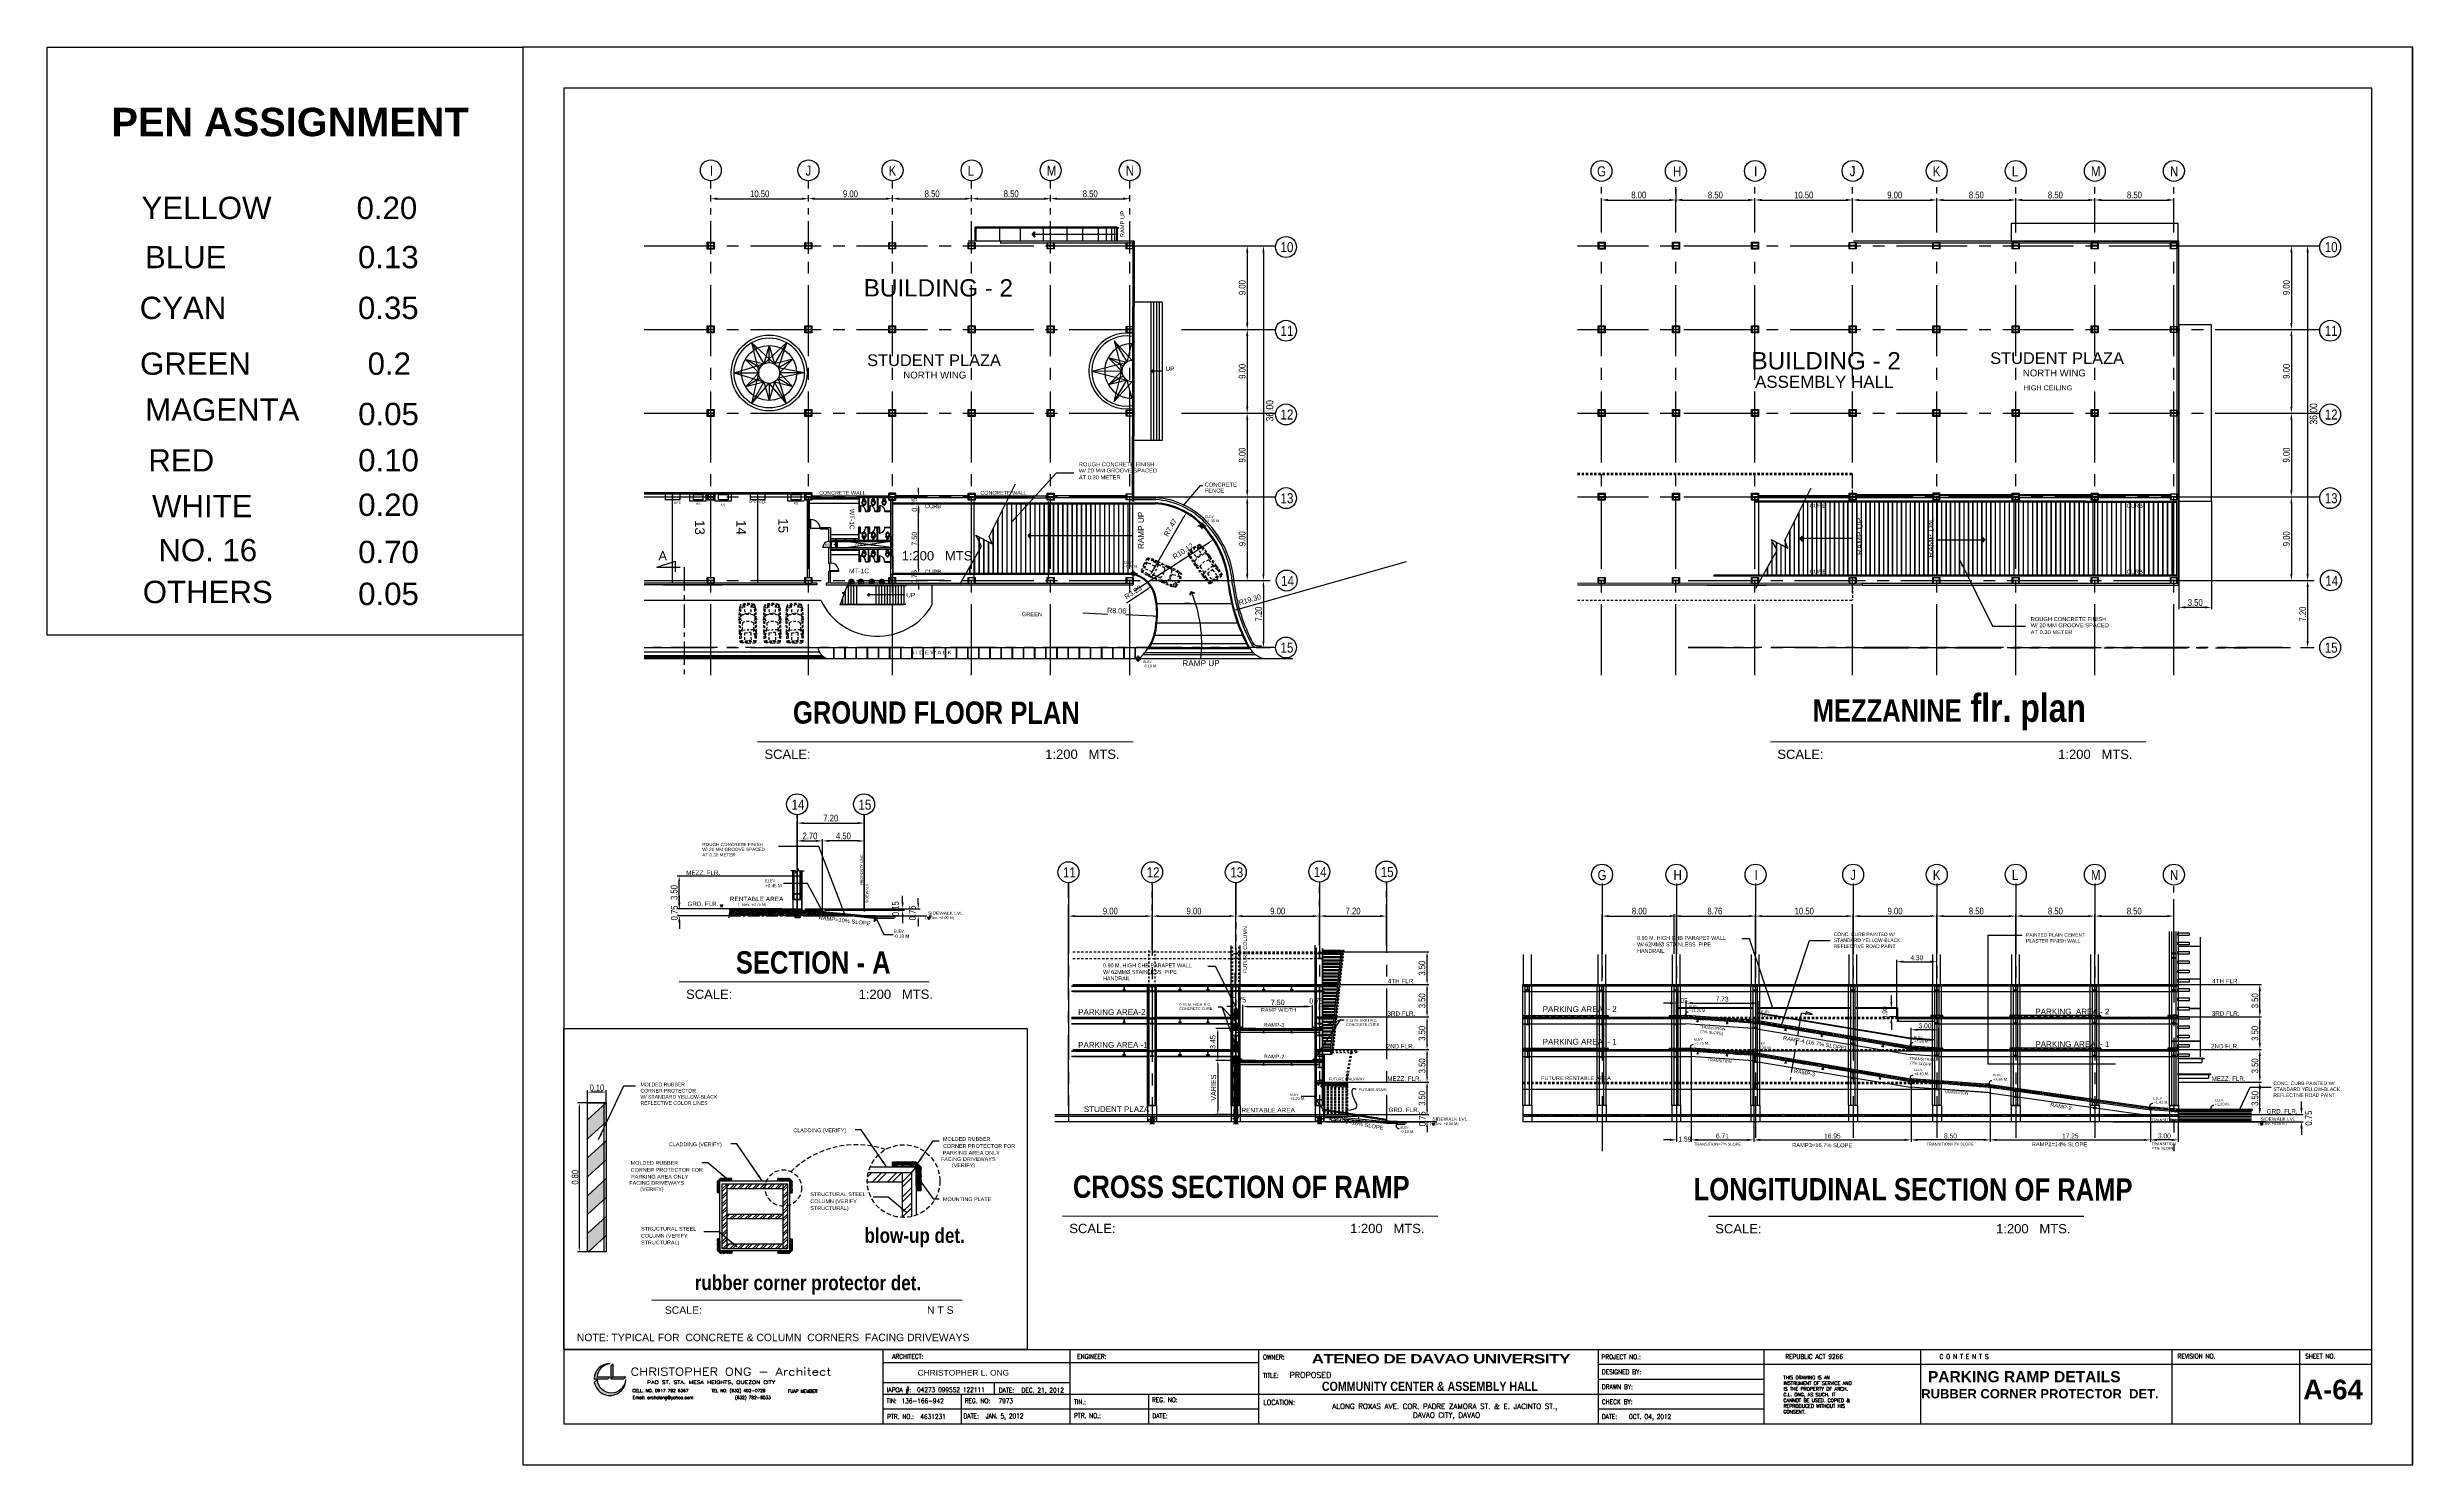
# Model space of a CAD drawing. Header units: millimetres. Extents: x 2148 to 2681, y 758 to 986.
# Drawn here: x 2147.9 to 2275.1, y 833.8 to 910 of the extents above; entities that cross this region are included whole.
import ezdxf
from ezdxf.enums import TextEntityAlignment as Align

# ---------------------------------------------------------------- set-up
doc = ezdxf.new("R2010")
doc.units = ezdxf.units.MM
for name, pattern in [('CENTER', [2, 1.25, -0.25, 0.25, -0.25]), ('CENTER2', [28.575, 19.05, -3.175, 3.175, -3.175]), ('DASHED2', [0.375, 0.25, -0.125]), ('HIDDEN', [0.375, 0.25, -0.125]), ('HIDDEN2', [0.1875, 0.125, -0.0625]), ('PHANTOM2', [1.25, 0.625, -0.125, 0.125, -0.125, 0.125, -0.125]), ('PHANTOMX2', [5, 2.5, -0.5, 0.5, -0.5, 0.5, -0.5])]:
    doc.linetypes.add(name, pattern=pattern)
for name, color, linetype in [('0.1', 193, 'Continuous'), ('0.2', 10, 'Continuous'), ('0.4', 121, 'Continuous'), ('3TX-TITLE', 3, 'Continuous'), ('4', 4, 'Continuous'), ('4CO', 4, 'Continuous'), ("arch'l plan-pl", 8, 'Continuous'), ('BORDER', 16, 'Continuous'), ('cladding', 2, 'Continuous'), ('COL-EX', 2, 'Continuous'), ('COL-IN', 2, 'Continuous'), ('contrucion line05', 86, 'Continuous'), ('D', 1, 'Continuous'), ('DIM', 20, 'Continuous'), ('DR', 7, 'Continuous'), ('ELAYOUT', 4, 'Continuous'), ('FIXTURE', 1, 'Continuous'), ('grid', 241, 'PHANTOMX2'), ('hacht', 8, 'Continuous'), ('HATCH', 8, 'Continuous'), ('L1', 1, 'Continuous'), ('Layer1', 5, 'Continuous'), ('Layer2', 8, 'Continuous'), ('p-boarder', 2, 'Continuous'), ('S_GRID LINES', 252, 'Continuous'), ('SCHRUBS', 3, 'ZIGZAG'), ('TEXT', 6, 'Continuous'), ('TITLE', 3, 'Continuous'), ('TXT1', 2, 'Continuous'), ('wall', 4, 'Continuous'), ('WLINE', 7, 'Continuous')]:
    doc.layers.add(name, color=color, linetype=linetype)
doc.layers.add('0.3', color=160, linetype='Continuous', lineweight=30)
doc.styles.add('100', font='SIMPLEX.shx', dxfattribs={"height": 0.25})
doc.styles.add('ARIAL', font='arial.ttf')
doc.styles.add('ARIALNW', font='ARIALN.TTF')
doc.styles.add('MMTX$0$ESMX$0$X-OPTA1D', font='x-opta1d')
doc.styles.add('ROMANT', font='romant__.ttf')
doc.styles.add('SANSSERIFBOLD', font='SASB____.pfb', dxfattribs={"height": 0.6})
doc.styles.add('SMOOTHER', font='simplex_.ttf')
doc.styles.get("Standard").update_dxf_attribs({"font": 'arial.ttf'})
doc.styles.add('SWISS', font='swissl.ttf')
doc.linetypes.add('ZIGZAG', pattern='A,0.0001,-0.2,[131,ltypeshp.shx,S=0.2,R=0,X=-0.2,Y=0],-0.4,[131,ltypeshp.shx,S=0.2,R=180,X=0.2,Y=0],-0.2', length=0.8001)
doc.dimstyles.new('DIM 200', dxfattribs={"dimtxt": 0.36, "dimasz": 0.35, "dimexe": 0.1, "dimexo": 0, "dimgap": 0.08, "dimtad": 1, "dimlfac": 2, "dimrnd": 0.005, "dimzin": 1, "dimdsep": 46, "dimtxsty": 'ARIALNW', "dimcen": 0.09, "dimclrd": 6, "dimclre": 6, "dimclrt": 13, "dimadec": 0, "dimazin": 0, "dimtfac": 1, "dimtofl": 0, "dimtmove": 2, "dimatfit": 3, "dimfxl": 1, "dimtolj": 1, "dimtzin": 0, "dimarcsym": 0})
doc.dimstyles.new('FIM 50', dxfattribs={"dimtxt": 0.35, "dimasz": 0.2, "dimexe": 0.1, "dimexo": 0, "dimgap": 0.05, "dimtad": 1, "dimlfac": 0.5, "dimzin": 0, "dimdsep": 46, "dimtxsty": 'ARIALNW', "dimcen": 0.09, "dimclrd": 6, "dimclre": 6, "dimclrt": 13, "dimadec": 0, "dimazin": 0, "dimtfac": 1, "dimtofl": 0, "dimtmove": 2, "dimatfit": 3, "dimfxl": 1, "dimtolj": 1, "dimtzin": 0, "dimarcsym": 0})
doc.dimstyles.get("Standard").update_dxf_attribs({"dimtxt": 0.18, "dimasz": 0.18, "dimexe": 0.18, "dimexo": 0.0625, "dimgap": 0.09, "dimtad": 0, "dimtih": 1, "dimtoh": 1, "dimdec": 4, "dimzin": 0, "dimdsep": 46, "dimtxsty": 'Standard', "dimcen": 0.09, "dimadec": 0, "dimazin": 0, "dimtfac": 1, "dimtdec": 4, "dimtofl": 0, "dimtmove": 0, "dimatfit": 3, "dimfxl": 1, "dimtolj": 1, "dimtzin": 0, "dimarcsym": 0})
pattern_1 = [(50, (330.499465, -680.852695), (0.0910923345, -0.0079695428), [0.009525, -0.104775]), (355, (330.499465, -680.852695), (-0.017621413, 0.0955283214), [0.00762, -0.08382]), (100.451, (330.50706, -680.85336), (0.0734712508, 0.087558344), [0.008095, -0.089045]), (46.1842, (330.49946, -680.8273), (0.1355395204, -0.021021164), [0.0142875, -0.1571625]), (96.6356, (330.51076, -680.82905), (0.118702117, 0.123712778), [0.0121425, -0.1335675]), (351.184, (330.49946, -680.8273), (0.118702303, 0.123712559), [0.01143, -0.12573]), (21, (330.512165, -680.833645), (0.07580744, -0.0511327593), [0.009525, -0.104775]), (326, (330.512165, -680.833645), (0.030901014, 0.092093983), [0.00762, -0.08382]), (71.4514, (330.51848, -680.83791), (0.1067082454, 0.040961429), [0.008095, -0.089045]), (37.5, (330.499465, -680.852695), (0.00154430163, 0.04227751944), [0, -0.082804, 0, -0.08509, 0, -0.0841375]), (7.5, (330.499465, -680.852695), (0.03340983126, 0.0500902874), [0, -0.048514, 0, -0.080899, 0, -0.0320675]), (327.5, (330.471144, -680.852695), (0.0677952976, -0.002864372), [0, -0.03175, 0, -0.09906, 0, -0.131445]), (317.5, (330.458444, -680.852695), (0.0740645907, 0.0127132455), [0, -0.041275, 0, -0.065786, 0, -0.093345])]
pattern_2 = [(50, (330.499465, -679.102695), (0.0910923345, -0.0079695428), [0.009525, -0.104775]), (355, (330.499465, -679.102695), (-0.017621413, 0.0955283214), [0.00762, -0.08382]), (100.451, (330.50706, -679.10336), (0.0734712508, 0.087558344), [0.008095, -0.089045]), (46.1842, (330.49946, -679.0773), (0.1355395204, -0.021021164), [0.0142875, -0.1571625]), (96.6356, (330.51076, -679.07905), (0.118702117, 0.123712778), [0.0121425, -0.1335675]), (351.184, (330.49946, -679.0773), (0.118702303, 0.123712559), [0.01143, -0.12573]), (21, (330.512165, -679.083645), (0.07580744, -0.0511327593), [0.009525, -0.104775]), (326, (330.512165, -679.083645), (0.030901014, 0.092093983), [0.00762, -0.08382]), (71.4514, (330.51848, -679.08791), (0.1067082454, 0.040961429), [0.008095, -0.089045]), (37.5, (330.499465, -679.102695), (0.00154430163, 0.04227751944), [0, -0.082804, 0, -0.08509, 0, -0.0841375]), (7.5, (330.499465, -679.102695), (0.03340983126, 0.0500902874), [0, -0.048514, 0, -0.080899, 0, -0.0320675]), (327.5, (330.471144, -679.102695), (0.0677952976, -0.002864372), [0, -0.03175, 0, -0.09906, 0, -0.131445]), (317.5, (330.458444, -679.102695), (0.0740645907, 0.0127132455), [0, -0.041275, 0, -0.065786, 0, -0.093345])]
pattern_3 = [(50, (338.99873, -680.852695), (0.0910923345, -0.0079695428), [0.009525, -0.104775]), (355, (338.99873, -680.852695), (-0.017621413, 0.0955283214), [0.00762, -0.08382]), (100.451, (339.00632, -680.85336), (0.0734712508, 0.087558344), [0.008095, -0.089045]), (46.1842, (338.99873, -680.8273), (0.1355395204, -0.021021164), [0.0142875, -0.1571625]), (96.6356, (339.01002, -680.82905), (0.118702117, 0.123712778), [0.0121425, -0.1335675]), (351.184, (338.99873, -680.8273), (0.118702303, 0.123712559), [0.01143, -0.12573]), (21, (339.01143, -680.833645), (0.07580744, -0.0511327593), [0.009525, -0.104775]), (326, (339.01143, -680.833645), (0.030901014, 0.092093983), [0.00762, -0.08382]), (71.4514, (339.01774, -680.83791), (0.1067082454, 0.040961429), [0.008095, -0.089045]), (37.5, (338.998727, -680.852695), (0.00154430163, 0.04227751944), [0, -0.082804, 0, -0.08509, 0, -0.0841375]), (7.5, (338.998727, -680.852695), (0.03340983126, 0.0500902874), [0, -0.048514, 0, -0.080899, 0, -0.0320675]), (327.5, (338.970406, -680.852695), (0.0677952976, -0.002864372), [0, -0.03175, 0, -0.09906, 0, -0.131445]), (317.5, (338.957706, -680.852695), (0.0740645907, 0.0127132455), [0, -0.041275, 0, -0.065786, 0, -0.093345])]
pattern_4 = [(50, (179.72162, -681.11497), (0.0910923345, -0.0079695428), [0.009525, -0.104775]), (355, (179.72162, -681.11497), (-0.017621413, 0.0955283214), [0.00762, -0.08382]), (100.451, (179.72921, -681.11564), (0.0734712508, 0.087558344), [0.008095, -0.089045]), (46.1842, (179.72162, -681.08957), (0.1355395204, -0.021021164), [0.0142875, -0.1571625]), (96.6356, (179.73291, -681.09132), (0.118702117, 0.123712778), [0.0121425, -0.1335675]), (351.184, (179.72162, -681.08957), (0.118702303, 0.123712559), [0.01143, -0.12573]), (21, (179.73432, -681.09592), (0.07580744, -0.0511327593), [0.009525, -0.104775]), (326, (179.73432, -681.09592), (0.0309010142, 0.092093983), [0.00762, -0.08382]), (71.4514, (179.740635, -681.10018), (0.1067082454, 0.040961429), [0.008095, -0.089045]), (37.5, (179.721617, -681.114972), (0.00154430163, 0.04227751944), [0, -0.082804, 0, -0.08509, 0, -0.0841375]), (7.5, (179.721617, -681.114972), (0.03340983126, 0.0500902874), [0, -0.048514, 0, -0.080899, 0, -0.0320675]), (327.5, (179.693296, -681.114972), (0.0677952976, -0.002864372), [0, -0.03175, 0, -0.09906, 0, -0.131445]), (317.5, (179.680596, -681.11497), (0.0740645907, 0.0127132455), [0, -0.041275, 0, -0.065786, 0, -0.093345])]
pattern_5 = [(50, (179.72162, -679.38913), (0.0910923345, -0.0079695428), [0.009525, -0.104775]), (355, (179.72162, -679.38913), (-0.017621413, 0.0955283214), [0.00762, -0.08382]), (100.451, (179.72921, -679.3898), (0.0734712508, 0.087558344), [0.008095, -0.089045]), (46.1842, (179.72162, -679.36373), (0.1355395204, -0.021021164), [0.0142875, -0.1571625]), (96.6356, (179.73291, -679.36548), (0.118702117, 0.123712778), [0.0121425, -0.1335675]), (351.184, (179.72162, -679.36373), (0.118702303, 0.123712559), [0.01143, -0.12573]), (21, (179.73432, -679.37008), (0.07580744, -0.0511327593), [0.009525, -0.104775]), (326, (179.73432, -679.37008), (0.0309010142, 0.092093983), [0.00762, -0.08382]), (71.4514, (179.740635, -679.37434), (0.1067082454, 0.040961429), [0.008095, -0.089045]), (37.5, (179.721617, -679.389132), (0.00154430163, 0.04227751944), [0, -0.082804, 0, -0.08509, 0, -0.0841375]), (7.5, (179.721617, -679.389132), (0.03340983126, 0.0500902874), [0, -0.048514, 0, -0.080899, 0, -0.0320675]), (327.5, (179.693296, -679.389132), (0.0677952976, -0.002864372), [0, -0.03175, 0, -0.09906, 0, -0.131445]), (317.5, (179.680596, -679.38913), (0.0740645907, 0.0127132455), [0, -0.041275, 0, -0.065786, 0, -0.093345])]
pattern_6 = [(35, (-860.90949, -412.94868), (0.046782153, 0.265314776), [0.1905, -0.1905]), (35, (-860.95046, -412.89017), (0.046782153, 0.265314776), [0.1905, -0.1905]), (35, (-860.99144, -412.83165), (0.046782153, 0.265314776), [0.1905, -0.1905]), (125, (-860.98559, -412.79848), (-0.265314776, 0.046782153), [0.1905, -0.1905]), (125, (-860.92707, -412.7575), (-0.265314776, 0.046782153), [0.1905, -0.1905]), (125, (-860.86855, -412.71653), (-0.265314776, 0.046782153), [0.1905, -0.1905])]
pattern_7 = [(50, (-815.27149, -403.7037), (0.145747735, -0.0127512684), [0.01524, -0.16764]), (355, (-815.27149, -403.7037), (-0.028194261, 0.152845314), [0.012192, -0.134112]), (100.451, (-815.25934, -403.70476), (0.1175540013, 0.14009335), [0.012952, -0.142472]), (46.1842, (-815.27149, -403.66306), (0.216863233, -0.033633862), [0.02286, -0.25146]), (96.6356, (-815.25341, -403.66586), (0.189923388, 0.197940445), [0.019428, -0.213708]), (351.184, (-815.27149, -403.66306), (0.189923685, 0.197940094), [0.018288, -0.201168]), (21, (-815.25117, -403.67322), (0.121291904, -0.081812415), [0.01524, -0.16764]), (326, (-815.25117, -403.67322), (0.049441623, 0.147350373), [0.012192, -0.134112]), (71.4514, (-815.24106, -403.68004), (0.1707331926, 0.065538286), [0.012952, -0.142472]), (37.5, (-815.271485, -403.7037), (0.0024708826, 0.0676440311), [0, -0.1324864, 0, -0.136144, 0, -0.13462]), (7.5, (-815.271485, -403.7037), (0.05345573, 0.0801444599), [0, -0.0776224, 0, -0.1294384, 0, -0.051308]), (327.5, (-815.3168, -403.7037), (0.1084724761, -0.0045829952), [0, -0.0508, 0, -0.158496, 0, -0.210312]), (317.5, (-815.33712, -403.7037), (0.118503345, 0.0203411928), [0, -0.06604, 0, -0.1052576, 0, -0.149352])]

# ---------------------------------------------------------------- blocks, each defined once
blk = doc.blocks.new('A$C1DB67A09')
at = {"layer": 'TXT1'}
h = blk.add_hatch(color=256, dxfattribs=at)
h.paths.add_polyline_path([(11.97, -78.06), (11.97, -78.04, 0.40452), (11.11, -78.87), (11.85, -78.87), (11.97, -78.75), (11.27, -78.75, -0.356433)])
h.paths.add_polyline_path([(12.13, -78.06, 0.001156), (12.12, -78.06), (12.01, -78.17), (12.01, -78.87), (12.13, -78.75)])
h.paths.add_polyline_path([(12.82, -78.76, 0.001156), (12.82, -78.75), (12.13, -78.75), (12.01, -78.87), (12.71, -78.87)])
h.paths.add_polyline_path([(11.27, -78.91), (11.12, -79.06, 0.908127), (12.82, -78.91), (12.82, -78.91, -0.904132)])
for p in [(74.01, -78.08, 0), (74.01, -78.88, 0), (74.01, -79.68, 0), (74.01, -80.48, 0)]:
    blk.add_point(p)
at = {"layer": 'D', "ltscale": 0.5}
blk.add_line((102.81, -77.28, 0), (102.81, -81.28, 0), dxfattribs=at)
at = {"layer": 'Defpoints', "ltscale": 0.5, "elevation": 0}
blk.add_lwpolyline([(7.29, -83.48), (108.89, -83.48), (108.89, -7.28), (7.29, -7.28)], close=True, dxfattribs=at)
at = {"layer": 'p-boarder', "ltscale": 0.5}
for p, q in [((26.64, -77.28, 0), (26.64, -81.28, 0)), ((36.7, -77.28, 0), (36.7, -81.28, 0)), ((36.7, -77.28, 0), (36.7, -81.28, 0)), ((46.84, -77.28, 0), (46.84, -81.28, 0)), ((65.1, -77.28, 0), (65.1, -81.28, 0)), ((74.01, -77.28, 0), (74.01, -81.28, 0)), ((74.01, -77.28, 0), (74.01, -81.28, 0)), ((82.43, -77.28, 0), (82.43, -81.28, 0)), ((95.95, -77.28, 0), (95.95, -81.28, 0)), ((26.64, -77.99, 0), (46.84, -77.99, 0)), ((65.1, -78.08, 0), (106.69, -78.08, 0)), ((26.64, -79.07, 0), (36.7, -79.07, 0)), ((26.64, -79.68, 0), (74.01, -79.68, 0)), ((40.93, -79.68, 0), (40.93, -81.28, 0)), ((65.1, -78.88, 0), (74.01, -78.88, 0)), ((26.64, -80.48, 0), (46.84, -80.48, 0)), ((65.1, -80.48, 0), (74.01, -80.48, 0))]:
    blk.add_line(p, q, dxfattribs=at)
at = {"layer": 'TXT1'}
for p, q in [((11.27, -78.75, 0), (11.97, -78.75, 0)), ((11.97, -78.75, 0), (11.85, -78.87, 0)), ((12.12, -78.06, 0), (12.01, -78.17, 0)), ((12.01, -78.17, 0), (12.01, -78.87, 0)), ((12.13, -78.75, 0), (12.01, -78.87, 0)), ((12.13, -78.05, 0), (12.13, -78.75, 0)), ((12.13, -78.75, 0), (12.83, -78.75, 0)), ((12.82, -78.76, 0), (12.71, -78.87, 0)), ((11.11, -78.87, 0), (11.85, -78.87, 0)), ((11.27, -78.91, 0), (11.12, -79.06, 0)), ((12.01, -78.87, 0), (12.71, -78.87, 0))]:
    blk.add_line(p, q, dxfattribs=at)
for centre, radius, start, end in [((11.97, -78.9, 0), 0.858, 89.7845, 177.8817), ((12.05, -78.83, 0), 0.78, 95.7645, 174.2355), ((11.97, -78.9, 0), 0.858, 190.5293, 359.503), ((12.05, -78.83, 0), 0.78, 185.7645, 354.2355)]:
    blk.add_arc(centre, radius, start, end, dxfattribs=at)
at = {"layer": 'wall', "color": 16, "linetype": 'ByBlock', "ltscale": 1.5}
blk.add_line((9.49, -77.28, 0), (106.69, -77.28, 0), dxfattribs=at)
at = {"layer": 'wall', "ltscale": 0.5}
for p, q in [((30.86, -79.68, 0), (30.86, -81.28, 0)), ((32.63, -79.07, 0), (32.63, -79.68, 0))]:
    blk.add_line(p, q, dxfattribs=at)
at = {"layer": 'wall', "color": 16, "linetype": 'ByBlock', "ltscale": 1.5, "elevation": 0}
blk.add_lwpolyline([(9.49, -81.28), (106.69, -81.28), (106.69, -9.48), (9.49, -9.48)], close=True, dxfattribs=at)
at = {"layer": 'wall', "linetype": 'ByBlock'}
for p in [(65.1, -77.99, 0), (65.1, -78.7, 0), (65.1, -79.42, 0), (65.1, -80.13, 0)]:
    blk.add_point(p, dxfattribs=at)
at = {"color": 4, "style": 'ROMANT', "width": 1.003484}
blk.add_text('CHRISTOPHER ONG - Architect', height=0.4151, dxfattribs=at).set_placement((13.08, -78.69, 0), (23.87, -78.69, 0), align=Align.FIT)
at = {"color": 4, "style": 'MMTX$0$ESMX$0$X-OPTA1D', "width": 1.1}
blk.add_text('CHRISTOPHER L. ONG', height=0.3054, dxfattribs=at).set_placement((30.97, -78.69, 0), align=Align.CENTER)
at = {"color": 3, "style": 'ROMANT'}
for s, height, width, p in [('CELL. NO. 0917 792 6367   ', 0.1661, 1.001604, (13.18, -79.58, 0)), ('Email: archclong@yahoo.com', 0.1661, 1.001604, (13.19, -79.95, 0)), (' PAO ST. STA. MESA HEIGHTS, QUEZON CITY', 0.1827, 1.3, (13.81, -79.14, 0)), ('TEL NO. (632) 402-0729', 0.1661, 1.001604, (17.42, -79.58, 0)), ('(632) 782-6033', 0.1661, 1.001604, (18.69, -79.95, 0)), ('FUAP MEMBER', 0.1661, 1.001604, (21.54, -79.61, 0))]:
    blk.add_text(s, height=height, dxfattribs=dict(at, width=width)).set_placement(p)
at = {"layer": '4CO', "attachment_point": 5}
for s, insert, char_height, width, style in [('{\\fTechnicBold|b0|i0|c2|p2;\\W1.6;\\T0.95;ATENEO DE DAVAO UNIVERSITY}', (56.64, -77.79, 0), 0.4983, 18.3325, 'ROMANT'), ('PROPOSED', (49.63, -78.66, 0), 0.313, 6.0702, '100'), ('{\\fTechnicBold|b0|i0|c2|p2;\\H0.91x;COMMUNITY CENTER & ASSEMBLY HALL}', (56.05, -79.27, 0), 0.5476, 16.0476, 'ROMANT')]:
    blk.add_mtext(s, dxfattribs=dict(at, insert=insert, char_height=char_height, width=width, style=style))
at = {"layer": 'TITLE', "style": 'SMOOTHER', "width": 0.9}
for s, height, p in [('ARCHITECT:', 0.253, (27.98, -77.66, 0)), ('ENGINEER:', 0.253, (37.88, -77.66, 0)), ('REPUBLIC ACT 9266', 0.2534, (76.71, -77.67, 0)), ('C O N T E N T S', 0.2534, (84.77, -77.67, 0))]:
    blk.add_text(s, height=height, dxfattribs=at).set_placement(p, align=Align.MIDDLE)
for s, height, p in [('OWNER:', 0.253, (47.08, -77.82, 0)), ('OWNER:', 0.253, (47.08, -77.82, 0)), ('PROJECT NO.:', 0.2534, (65.28, -77.81, 0)), ('REVISION NO.', 0.2534, (96.25, -77.77, 0)), ('SHEET NO.', 0.253, (103.11, -77.77, 0)), ('TITLE:', 0.253, (47.08, -78.81, 0)), ('TITLE:', 0.253, (47.08, -78.81, 0)), ('DESIGNED BY:', 0.2534, (65.3, -78.62, 0)), ('TIN:', 0.253, (26.84, -80.17, 0)), ('IAPOA #:', 0.253, (26.86, -79.58, 0)), ('136-166-942', 0.2534, (27.65, -80.18, 0)), ('04273 099552 122111', 0.2534, (28.48, -79.58, 0)), ('REG. NO:', 0.253, (31.04, -80.17, 0)), ('7973', 0.253, (32.86, -80.18, 0)), ('DATE:', 0.253, (32.88, -79.6, 0)), ('DEC. 21, 2012', 0.2534, (34.1, -79.6, 0)), ('TIN.:  ', 0.253, (36.92, -80.23, 0)), ('REG. NO:', 0.253, (41.11, -80.12, 0)), ('LOCATION: ', 0.282, (47.1, -80.27, 0)), ('CHECK BY:', 0.253, (65.3, -80.22, 0)), ('DRAWN BY:', 0.253, (65.3, -79.42, 0)), ('PTR. NO.:', 0.253, (26.87, -81.02, 0)), ('4631231', 0.253, (28.66, -81.02, 0)), ('DATE:', 0.253, (30.98, -80.99, 0)), ('JAN. 5, 2012', 0.2534, (32.17, -80.99, 0)), ('PTR. NO.: ', 0.253, (36.92, -80.97, 0)), ('DATE:', 0.253, (41.13, -80.98, 0)), ('DATE:', 0.253, (65.3, -81.02, 0)), ('OCT. O4, 2012', 0.2534, (66.75, -81.02, 0))]:
    blk.add_text(s, height=height, dxfattribs=at).set_placement(p)
at = {"layer": 'TITLE', "style": 'SMOOTHER'}
for s, insert, char_height, width, attachment_point in [('THIS DRAWING IS AN INSTRUMENT OF SERVICE AND IS THE PROPERTY OF ARCH. C.L. ONG, AS SUCH. IT CANNOT BE USED. COPIED & REPRODUCED WITHOUT HIS CONSENT.', (75.06, -78.7, 0), 0.184, 4.102, 1), ('ALONG ROXAS AVE. COR. PADRE ZAMORA ST. & E. JACINTO ST.,  DAVAO CITY, DAVAO', (56.95, -80.62, 0), 0.2816, 14.5035, 5)]:
    blk.add_mtext(s, dxfattribs=dict(at, insert=insert, char_height=char_height, width=width, attachment_point=attachment_point))
blk = doc.blocks.new('*D2194')
at = {"layer": 'D', "color": 6, "lineweight": -2, "ltscale": 0.5, "transparency": 16777216}
for p, q in [((2205.2, 899.37), (2213.36, 899.37)), ((2213.26, 899.02), (2213.26, 881.72)), ((2207.33, 881.37), (2213.36, 881.37))]:
    blk.add_line(p, q, dxfattribs=at)
at = {"layer": 'D', "color": 6, "ltscale": 0.5, "transparency": 16777216}
for points in [[(2213.21, 899.02), (2213.32, 899.02), (2213.26, 899.37)], [(2213.21, 881.72), (2213.32, 881.72), (2213.26, 881.37)]]:
    blk.add_solid(points, dxfattribs=at)
at = {"layer": 'Defpoints', "color": 0, "ltscale": 0.5, "transparency": 16777216}
for p in [(2205.2, 899.37, 0), (2207.33, 881.37, 0), (2213.26, 881.37)]:
    blk.add_point(p, dxfattribs=at)
at = {"layer": 'D', "color": 13, "ltscale": 0.5, "transparency": 16777216, "insert": (2213.6, 890.5), "char_height": 0.4, "attachment_point": 5, "rotation": 90, "style": 'ARIALNW'}
blk.add_mtext('\\A1;36.00', dxfattribs=at)
blk = doc.blocks.new('CAR-PL4')
at = {"layer": 'DR', "color": 8, "linetype": 'HIDDEN'}
for p, q in [((-1.17, -1.39), (-1.02, -1.36)), ((-1.17, -1.49), (-1.17, -1.39)), ((-1, -1.43), (-1.17, -1.49)), ((-1.13, -1), (-1.07, -0.61)), ((-1.13, -1.38), (-1.13, -1)), ((-1.13, -1.81), (-1.13, -1.47)), ((-1.13, -2.64), (-1.13, -1.81)), ((-1.11, -0.35), (-1.07, -0.34)), ((-1.08, -0.36), (-1.02, -0.06)), ((-1.07, -0.61), (-1.08, -0.36)), ((-1.05, -2.71), (-1.03, -1.44)), ((-0.97, -0.07), (-1.04, -0.11)), ((-1.03, -1.37), (-1.03, -1.22)), ((-1.03, -1.34), (-0.84, -1.75)), ((-0.99, -1.1), (-0.97, -0.07)), ((-0.97, -0.29), (-0.73, -0.25)), ((-0.84, -1.75), (-0.86, -2.33)), ((-0.73, -0.25), (-0.73, -0.03)), ((-0.64, -0.02), (-0.59, -0.84)), ((-0.59, -0.84), (-0.29, -0.83)), ((-0.34, -0.08), (-0.31, -0.02)), ((-0.31, -0.07), (-0.34, -0.08)), ((-0.02, -0.84), (-0.32, -0.83)), ((-0.27, -0.08), (-0.3, -0.02)), ((-0.3, -0.07), (-0.27, -0.08)), ((0.03, -0.02), (-0.02, -0.84)), ((0.12, -0.25), (0.12, -0.03)), ((0.36, -0.29), (0.12, -0.25)), ((0.42, -1.34), (0.23, -1.75)), ((0.23, -1.75), (0.25, -2.33)), ((0.36, -0.07), (0.43, -0.11)), ((0.38, -1.1), (0.36, -0.07)), ((0.39, -1.43), (0.56, -1.49)), ((0.47, -0.36), (0.41, -0.06)), ((0.56, -1.39), (0.41, -1.36)), ((0.42, -1.37), (0.42, -1.22)), ((0.44, -2.71), (0.42, -1.44)), ((0.49, -0.35), (0.46, -0.34)), ((0.46, -0.61), (0.47, -0.36)), ((0.52, -1), (0.46, -0.61)), ((0.52, -1.38), (0.52, -1)), ((0.52, -1.81), (0.52, -1.47)), ((0.52, -2.64), (0.52, -1.81)), ((0.56, -1.49), (0.56, -1.39)), ((-1.09, -2.96), (-1.13, -2.64)), ((-1.1, -3.29), (-1.09, -2.96)), ((-1.06, -3.7), (-1.1, -3.29)), ((-1.08, -3.59), (-0.3, -3.61)), ((-1.07, -3.6), (-1.03, -3.51)), ((-0.3, -3.73), (-1.06, -3.7)), ((-0.98, -3.01), (-1.05, -2.71)), ((-0.86, -2.33), (-1.04, -2.7)), ((-1.03, -3.51), (-0.3, -3.51)), ((-0.98, -3.01), (-0.83, -2.45)), ((-0.98, -3.01), (-0.96, -3.51)), ((-0.83, -2.45), (-0.3, -2.43)), ((-0.62, -2.71), (-0.3, -2.7)), ((-0.62, -3.41), (-0.62, -2.71)), ((0.22, -2.45), (-0.31, -2.43)), ((0.01, -2.71), (-0.31, -2.7)), ((0.42, -3.51), (-0.31, -3.51)), ((0.47, -3.59), (-0.31, -3.61)), ((-0.31, -3.73), (0.45, -3.7)), ((0.01, -3.41), (0.01, -2.71)), ((0.37, -3.01), (0.22, -2.45)), ((0.25, -2.33), (0.43, -2.7)), ((0.37, -3.01), (0.35, -3.51)), ((0.37, -3.01), (0.44, -2.71)), ((0.46, -3.6), (0.42, -3.51)), ((0.45, -3.7), (0.49, -3.29)), ((0.48, -2.96), (0.52, -2.64)), ((0.49, -3.29), (0.48, -2.96))]:
    blk.add_line(p, q, dxfattribs=at)
for centre, radius, start, end in [((-0.93, -0.08), 0.1, 99.1082, 168.6925), ((-0.31, -2.4), 2.42, 73.9881, 106.0119), ((-0.31, -1.88), 2, 71.4744, 108.5256), ((0.32, -0.08), 0.1, 11.3075, 80.8918), ((4.35, -0.82), 5.48, 175.0805, 181.8902), ((-0.77, -1.24), 0.259, 103.928, 176.4903), ((-0.31, -2.81), 1.19, 63.3754, 116.6246), ((-0.31, -4.7), 3.76, 81.9077, 98.0923), ((0.16, -1.24), 0.259, 3.5097, 76.072), ((-4.96, -0.82), 5.48, 358.1098, 4.9195), ((0.44, -2.89), 1.59, 170.8054, 194.642), ((-1.05, -2.89), 1.59, 345.358, 9.1946)]:
    blk.add_arc(centre, radius, start, end, dxfattribs=at)
blk = doc.blocks.new('BOWL')
at = {"layer": 'DR', "color": 7, "linetype": 'Continuous'}
for p, q in [((-75570.29, -368.11), (-75570.43, -368.07)), ((-75570.43, -368.07), (-75570.29, -368.11)), ((-75570.29, -368.4), (-75570.43, -368.44)), ((-75570.29, -368.4), (-75570.43, -368.44)), ((-75570.29, -368.11), (-75570.2, -368.14)), ((-75570.29, -368.4), (-75570.2, -368.37)), ((-75570.2, -368.14), (-75570.18, -368.16)), ((-75570.2, -368.37), (-75570.18, -368.36)), ((-75570.18, -368.16), (-75570.18, -368.36)), ((-75570.18, -368.36), (-75570.18, -368.16))]:
    blk.add_line(p, q, dxfattribs=at)
at = {"layer": 'DR', "color": 8, "linetype": 'Continuous'}
for p, q in [((-75570.13, -368.21), (-75570.18, -368.21)), ((-75570.13, -368.29), (-75570.18, -368.29))]:
    blk.add_line(p, q, dxfattribs=at)
at = {"layer": 'DR', "color": 7, "linetype": 'Continuous'}
for points in [[(-75570.83, -368.26, -0.190094), (-75570.81, -368.18, -0.160718), (-75570.62, -368.07, -0.104398), (-75570.43, -368.07, -0.104398)], [(-75570.83, -368.26, 0.190094), (-75570.81, -368.34, 0.160718), (-75570.62, -368.44, 0.104398), (-75570.43, -368.44, 0.104398)]]:
    blk.add_lwpolyline(points, format="xyb", dxfattribs=at)
at = {"layer": 'DR', "color": 8, "linetype": 'Continuous'}
for points in [[(-75570.78, -368.26, -0.187036), (-75570.75, -368.19, -0.115027), (-75570.64, -368.12, -0.170967), (-75570.49, -368.12, -0.209642), (-75570.41, -368.19, -0.096036), (-75570.4, -368.26)], [(-75570.78, -368.26, 0.187036), (-75570.75, -368.32, 0.115027), (-75570.64, -368.39, 0.170967), (-75570.49, -368.4, 0.209642), (-75570.41, -368.33, 0.096036), (-75570.4, -368.26)]]:
    blk.add_lwpolyline(points, format="xyb", dxfattribs=at)
at = {"layer": 'DR', "color": 7, "linetype": 'Continuous'}
blk.add_lwpolyline([(-75570.14, -368.29), (-75570.13, -368.29), (-75570.13, -368.35), (-75570.14, -368.35)], close=True, dxfattribs=at)
at = {"layer": 'DR', "color": 8, "linetype": 'Continuous'}
for centre, radius in [((-75570.34, -368.18), 0.00745), ((-75570.34, -368.33), 0.00745), ((-75570.23, -368.17), 0.00745), ((-75570.22, -368.25), 0.00745), ((-75570.23, -368.33), 0.00745), ((-75570.13, -368.25), 0.035)]:
    blk.add_circle(centre, radius, dxfattribs=at)
at = {"layer": 'DR', "color": 7, "linetype": 'Continuous'}
blk.add_circle((-75570.13, -368.25), 0.0417, dxfattribs=at)
for centre, radius, start, end in [((-75570.72, -368.25), 0.113, 138.4248, 182.2387), ((-75570.72, -368.26), 0.113, 177.7613, 221.5752), ((-75570.55, -368.12), 0.335, 221.3231, 257.5875), ((-75570.53, -368.53), 0.469, 77.28, 101.1199), ((-75570.53, -367.98), 0.469, 258.8801, 282.72)]:
    blk.add_arc(centre, radius, start, end, dxfattribs=at)
at = {"layer": 'DR', "color": 8, "linetype": 'Continuous'}
for centre, radius, start, end in [((-75570.68, -368.26), 0.096, 129.0871, 179.204), ((-75570.68, -368.26), 0.096, 180.796, 230.9129), ((-75570.55, -368.11), 0.297, 228.446, 252.3404), ((-75570.56, -368.19), 0.214, 248.4444, 287.252), ((-75570.53, -368.24), 0.131, 26.2125, 73.5731), ((-75570.53, -368.27), 0.131, 286.4269, 333.7875), ((-75570.47, -368.26), 0.0422, 318.929, 41.071), ((-75570.59, -368.26), 0.191, 359.4176, 21.3602), ((-75570.59, -368.26), 0.191, 338.6398, 0.5824)]:
    blk.add_arc(centre, radius, start, end, dxfattribs=at)
blk = doc.blocks.new('*D2195')
at = {"layer": 'Defpoints', "color": 0, "linetype": 'ByBlock', "ltscale": 0.5, "transparency": 16777216}
for p in [(2183.55, 901.9, 0), (2188.8, 901.9, 0), (2188.8, 901.9)]:
    blk.add_point(p, dxfattribs=at)
at = {"layer": 'ELAYOUT', "color": 6, "linetype": 'ByBlock', "lineweight": -2, "ltscale": 0.5, "transparency": 16777216}
for p, q in [((2183.55, 901.9), (2183.55, 902)), ((2183.9, 901.9), (2188.45, 901.9)), ((2188.8, 901.9), (2188.8, 902))]:
    blk.add_line(p, q, dxfattribs=at)
at = {"layer": 'ELAYOUT', "color": 6, "linetype": 'ByBlock', "ltscale": 0.5, "transparency": 16777216}
for points in [[(2183.9, 901.96), (2183.9, 901.84), (2183.55, 901.9)], [(2188.45, 901.96), (2188.45, 901.84), (2188.8, 901.9)]]:
    blk.add_solid(points, dxfattribs=at)
at = {"layer": 'ELAYOUT', "color": 13, "linetype": 'ByBlock', "ltscale": 0.5, "transparency": 16777216, "insert": (2186.18, 902.16), "char_height": 0.36, "attachment_point": 5, "style": 'ARIALNW'}
blk.add_mtext('\\A1;10.50', dxfattribs=at)
blk = doc.blocks.new('*D2196')
at = {"layer": 'Defpoints', "color": 0, "linetype": 'ByBlock', "ltscale": 0.5, "transparency": 16777216}
for p in [(2188.8, 901.9, 0), (2193.32, 901.9, 0), (2193.32, 901.9)]:
    blk.add_point(p, dxfattribs=at)
at = {"layer": 'ELAYOUT', "color": 6, "linetype": 'ByBlock', "lineweight": -2, "ltscale": 0.5, "transparency": 16777216}
for p, q in [((2188.8, 901.9), (2188.8, 902)), ((2189.15, 901.9), (2192.97, 901.9)), ((2193.32, 901.9), (2193.32, 902))]:
    blk.add_line(p, q, dxfattribs=at)
at = {"layer": 'ELAYOUT', "color": 6, "linetype": 'ByBlock', "ltscale": 0.5, "transparency": 16777216}
for points in [[(2189.15, 901.96), (2189.15, 901.84), (2188.8, 901.9)], [(2192.97, 901.96), (2192.97, 901.84), (2193.32, 901.9)]]:
    blk.add_solid(points, dxfattribs=at)
at = {"layer": 'ELAYOUT', "color": 13, "linetype": 'ByBlock', "ltscale": 0.5, "transparency": 16777216, "insert": (2191.06, 902.16), "char_height": 0.36, "attachment_point": 5, "style": 'ARIALNW'}
blk.add_mtext('\\A1;9.00', dxfattribs=at)
blk = doc.blocks.new('*D2197')
at = {"layer": 'Defpoints', "color": 0, "linetype": 'ByBlock', "ltscale": 0.5, "transparency": 16777216}
for p in [(2193.32, 901.9, 0), (2197.57, 901.9, 0), (2197.57, 901.9)]:
    blk.add_point(p, dxfattribs=at)
at = {"layer": 'ELAYOUT', "color": 6, "linetype": 'ByBlock', "lineweight": -2, "ltscale": 0.5, "transparency": 16777216}
for p, q in [((2193.32, 901.9), (2193.32, 902)), ((2193.67, 901.9), (2197.22, 901.9)), ((2197.57, 901.9), (2197.57, 902))]:
    blk.add_line(p, q, dxfattribs=at)
at = {"layer": 'ELAYOUT', "color": 6, "linetype": 'ByBlock', "ltscale": 0.5, "transparency": 16777216}
for points in [[(2193.67, 901.96), (2193.67, 901.84), (2193.32, 901.9)], [(2197.22, 901.96), (2197.22, 901.84), (2197.57, 901.9)]]:
    blk.add_solid(points, dxfattribs=at)
at = {"layer": 'ELAYOUT', "color": 13, "linetype": 'ByBlock', "ltscale": 0.5, "transparency": 16777216, "insert": (2195.45, 902.16), "char_height": 0.36, "attachment_point": 5, "style": 'ARIALNW'}
blk.add_mtext('\\A1;8.50', dxfattribs=at)
blk = doc.blocks.new('*D2198')
at = {"layer": 'Defpoints', "color": 0, "linetype": 'ByBlock', "ltscale": 0.5, "transparency": 16777216}
for p in [(2197.57, 901.9, 0), (2201.82, 901.9, 0), (2201.82, 901.9)]:
    blk.add_point(p, dxfattribs=at)
at = {"layer": 'ELAYOUT', "color": 6, "linetype": 'ByBlock', "lineweight": -2, "ltscale": 0.5, "transparency": 16777216}
for p, q in [((2197.57, 901.9), (2197.57, 902)), ((2197.92, 901.9), (2201.47, 901.9)), ((2201.82, 901.9), (2201.82, 902))]:
    blk.add_line(p, q, dxfattribs=at)
at = {"layer": 'ELAYOUT', "color": 6, "linetype": 'ByBlock', "ltscale": 0.5, "transparency": 16777216}
for points in [[(2197.92, 901.96), (2197.92, 901.84), (2197.57, 901.9)], [(2201.47, 901.96), (2201.47, 901.84), (2201.82, 901.9)]]:
    blk.add_solid(points, dxfattribs=at)
at = {"layer": 'ELAYOUT', "color": 13, "linetype": 'ByBlock', "ltscale": 0.5, "transparency": 16777216, "insert": (2199.7, 902.16), "char_height": 0.36, "attachment_point": 5, "style": 'ARIALNW'}
blk.add_mtext('\\A1;8.50', dxfattribs=at)
blk = doc.blocks.new('*D2199')
at = {"layer": 'Defpoints', "color": 0, "linetype": 'ByBlock', "ltscale": 0.5, "transparency": 16777216}
for p in [(2201.82, 901.9, 0), (2206.07, 901.9, 0), (2206.07, 901.9)]:
    blk.add_point(p, dxfattribs=at)
at = {"layer": 'ELAYOUT', "color": 6, "linetype": 'ByBlock', "lineweight": -2, "ltscale": 0.5, "transparency": 16777216}
for p, q in [((2201.82, 901.9), (2201.82, 902)), ((2202.17, 901.9), (2205.72, 901.9)), ((2206.07, 901.9), (2206.07, 902))]:
    blk.add_line(p, q, dxfattribs=at)
at = {"layer": 'ELAYOUT', "color": 6, "linetype": 'ByBlock', "ltscale": 0.5, "transparency": 16777216}
for points in [[(2202.17, 901.96), (2202.17, 901.84), (2201.82, 901.9)], [(2205.72, 901.96), (2205.72, 901.84), (2206.07, 901.9)]]:
    blk.add_solid(points, dxfattribs=at)
at = {"layer": 'ELAYOUT', "color": 13, "linetype": 'ByBlock', "ltscale": 0.5, "transparency": 16777216, "insert": (2203.95, 902.16), "char_height": 0.36, "attachment_point": 5, "style": 'ARIALNW'}
blk.add_mtext('\\A1;8.50', dxfattribs=at)
blk = doc.blocks.new('*D2200')
at = {"color": 6, "lineweight": -2, "transparency": 16777216}
for p, q in [((2211.39, 899.37), (2212.49, 899.37)), ((2212.39, 899.02), (2212.39, 895.22)), ((2211.67, 894.87), (2212.49, 894.87))]:
    blk.add_line(p, q, dxfattribs=at)
at = {"color": 6, "transparency": 16777216}
for points in [[(2212.33, 899.02), (2212.45, 899.02), (2212.39, 899.37)], [(2212.33, 895.22), (2212.45, 895.22), (2212.39, 894.87)]]:
    blk.add_solid(points, dxfattribs=at)
at = {"layer": 'Defpoints', "color": 0, "transparency": 16777216}
for p in [(2211.39, 899.37, 0), (2211.67, 894.87, 0), (2212.39, 894.87)]:
    blk.add_point(p, dxfattribs=at)
at = {"color": 13, "transparency": 16777216, "insert": (2212.12, 897.12), "char_height": 0.36, "attachment_point": 5, "rotation": 90, "style": 'ARIALNW'}
blk.add_mtext('\\A1;9.00', dxfattribs=at)
blk = doc.blocks.new('*D2201')
at = {"color": 6, "lineweight": -2, "transparency": 16777216}
for p, q in [((2211.67, 894.87), (2212.49, 894.87)), ((2212.39, 894.52), (2212.39, 890.72)), ((2212.39, 890.37), (2212.49, 890.37))]:
    blk.add_line(p, q, dxfattribs=at)
at = {"color": 6, "transparency": 16777216}
for points in [[(2212.33, 894.52), (2212.45, 894.52), (2212.39, 894.87)], [(2212.33, 890.72), (2212.45, 890.72), (2212.39, 890.37)]]:
    blk.add_solid(points, dxfattribs=at)
at = {"layer": 'Defpoints', "color": 0, "transparency": 16777216}
for p in [(2211.67, 894.87, 0), (2212.39, 890.37, 0), (2212.39, 890.37)]:
    blk.add_point(p, dxfattribs=at)
at = {"color": 13, "transparency": 16777216, "insert": (2212.12, 892.62), "char_height": 0.36, "attachment_point": 5, "rotation": 90, "style": 'ARIALNW'}
blk.add_mtext('\\A1;9.00', dxfattribs=at)
blk = doc.blocks.new('*D2202')
at = {"color": 6, "lineweight": -2, "transparency": 16777216}
for p, q in [((2212.39, 890.37), (2212.49, 890.37)), ((2212.39, 890.02), (2212.39, 886.22)), ((2212.39, 885.87), (2212.49, 885.87))]:
    blk.add_line(p, q, dxfattribs=at)
at = {"color": 6, "transparency": 16777216}
for points in [[(2212.33, 890.02), (2212.45, 890.02), (2212.39, 890.37)], [(2212.33, 886.22), (2212.45, 886.22), (2212.39, 885.87)]]:
    blk.add_solid(points, dxfattribs=at)
at = {"layer": 'Defpoints', "color": 0, "transparency": 16777216}
for p in [(2212.39, 890.37, 0), (2212.39, 885.87, 0), (2212.39, 885.87)]:
    blk.add_point(p, dxfattribs=at)
at = {"color": 13, "transparency": 16777216, "insert": (2212.12, 888.12), "char_height": 0.36, "attachment_point": 5, "rotation": 90, "style": 'ARIALNW'}
blk.add_mtext('\\A1;9.00', dxfattribs=at)
blk = doc.blocks.new('*D2203')
at = {"color": 6, "lineweight": -2, "transparency": 16777216}
for p, q in [((2212.39, 885.87), (2212.49, 885.87)), ((2212.39, 885.52), (2212.39, 881.72)), ((2212.39, 881.37), (2212.49, 881.37))]:
    blk.add_line(p, q, dxfattribs=at)
at = {"color": 6, "transparency": 16777216}
for points in [[(2212.33, 885.52), (2212.45, 885.52), (2212.39, 885.87)], [(2212.33, 881.72), (2212.45, 881.72), (2212.39, 881.37)]]:
    blk.add_solid(points, dxfattribs=at)
at = {"layer": 'Defpoints', "color": 0, "transparency": 16777216}
for p in [(2212.39, 885.87, 0), (2212.39, 881.37, 0), (2212.39, 881.37)]:
    blk.add_point(p, dxfattribs=at)
at = {"color": 13, "transparency": 16777216, "insert": (2212.12, 883.62), "char_height": 0.36, "attachment_point": 5, "rotation": 90, "style": 'ARIALNW'}
blk.add_mtext('\\A1;9.00', dxfattribs=at)
blk = doc.blocks.new('*D2204')
at = {"color": 6, "lineweight": -2, "transparency": 16777216}
for p, q in [((2212.88, 881.37), (2213.36, 881.37)), ((2213.26, 881.02), (2213.26, 878.12)), ((2212.88, 877.77), (2213.36, 877.77))]:
    blk.add_line(p, q, dxfattribs=at)
at = {"color": 6, "transparency": 16777216}
for points in [[(2213.21, 881.02), (2213.32, 881.02), (2213.26, 881.37)], [(2213.21, 878.12), (2213.32, 878.12), (2213.26, 877.77)]]:
    blk.add_solid(points, dxfattribs=at)
at = {"layer": 'Defpoints', "color": 0, "transparency": 16777216}
for p in [(2212.88, 881.37, 0), (2212.88, 877.77, 0), (2213.26, 877.77)]:
    blk.add_point(p, dxfattribs=at)
at = {"color": 13, "transparency": 16777216, "insert": (2213, 879.57), "char_height": 0.36, "attachment_point": 5, "rotation": 90, "style": 'ARIALNW'}
blk.add_mtext('\\A1;7.20', dxfattribs=at)
blk = doc.blocks.new('*D2242')
at = {"layer": 'D', "color": 6, "lineweight": -2, "ltscale": 0.5, "transparency": 16777216}
for p, q in [((2262.45, 899.37), (2269.5, 899.37)), ((2269.4, 899.02), (2269.4, 881.72)), ((2262.02, 881.37), (2269.5, 881.37))]:
    blk.add_line(p, q, dxfattribs=at)
at = {"layer": 'D', "color": 6, "ltscale": 0.5, "transparency": 16777216}
for points in [[(2269.34, 899.02), (2269.46, 899.02), (2269.4, 899.37)], [(2269.34, 881.72), (2269.46, 881.72), (2269.4, 881.37)]]:
    blk.add_solid(points, dxfattribs=at)
at = {"layer": 'Defpoints', "color": 0, "ltscale": 0.5, "transparency": 16777216}
for p in [(2262.45, 899.37, 0), (2262.02, 881.37, 0), (2269.4, 881.37)]:
    blk.add_point(p, dxfattribs=at)
at = {"layer": 'D', "color": 13, "ltscale": 0.5, "transparency": 16777216, "insert": (2269.72, 890.33), "char_height": 0.4, "attachment_point": 5, "rotation": 90, "style": 'ARIALNW'}
blk.add_mtext('\\A1;36.00', dxfattribs=at)
blk = doc.blocks.new('*D2243')
at = {"layer": 'D', "color": 6, "lineweight": -2, "ltscale": 0.5, "transparency": 16777216}
for p, q in [((2262.48, 885.63), (2262.48, 879.83)), ((2264.23, 885.63), (2264.23, 879.83)), ((2263.88, 879.93), (2262.83, 879.93))]:
    blk.add_line(p, q, dxfattribs=at)
at = {"layer": 'D', "color": 6, "ltscale": 0.5, "transparency": 16777216}
for points in [[(2262.83, 879.99), (2262.83, 879.87), (2262.48, 879.93)], [(2263.88, 879.99), (2263.88, 879.87), (2264.23, 879.93)]]:
    blk.add_solid(points, dxfattribs=at)
at = {"layer": 'Defpoints', "color": 0, "ltscale": 0.5, "transparency": 16777216}
for p in [(2262.48, 885.63), (2264.23, 885.63, 0), (2262.48, 879.93)]:
    blk.add_point(p, dxfattribs=at)
at = {"layer": 'D', "color": 13, "ltscale": 0.5, "transparency": 16777216, "insert": (2263.36, 880.19), "char_height": 0.36, "attachment_point": 5, "style": 'ARIALNW'}
blk.add_mtext('\\A1;3.50', dxfattribs=at)
blk = doc.blocks.new('*D2248')
at = {"layer": 'Defpoints', "color": 0, "linetype": 'ByBlock', "ltscale": 0.5, "transparency": 16777216}
for p in [(2235.44, 902.41, 0), (2235.44, 901.83), (2231.44, 900.3, 0)]:
    blk.add_point(p, dxfattribs=at)
at = {"layer": 'ELAYOUT', "color": 6, "linetype": 'ByBlock', "lineweight": -2, "ltscale": 0.5, "transparency": 16777216}
for p, q in [((2231.44, 900.3), (2231.44, 901.93)), ((2231.79, 901.83), (2235.09, 901.83)), ((2235.44, 902.41), (2235.44, 901.73))]:
    blk.add_line(p, q, dxfattribs=at)
at = {"layer": 'ELAYOUT', "color": 6, "linetype": 'ByBlock', "ltscale": 0.5, "transparency": 16777216}
for points in [[(2231.79, 901.89), (2231.79, 901.77), (2231.44, 901.83)], [(2235.09, 901.89), (2235.09, 901.77), (2235.44, 901.83)]]:
    blk.add_solid(points, dxfattribs=at)
at = {"layer": 'ELAYOUT', "color": 13, "linetype": 'ByBlock', "ltscale": 0.5, "transparency": 16777216, "insert": (2233.44, 902.1), "char_height": 0.36, "attachment_point": 5, "style": 'ARIALNW'}
blk.add_mtext('\\A1;8.00', dxfattribs=at)
blk = doc.blocks.new('*D2249')
at = {"layer": 'Defpoints', "color": 0, "linetype": 'ByBlock', "ltscale": 0.5, "transparency": 16777216}
for p in [(2235.44, 902.41, 0), (2239.69, 901.83), (2239.69, 900.3, 0)]:
    blk.add_point(p, dxfattribs=at)
at = {"layer": 'ELAYOUT', "color": 6, "linetype": 'ByBlock', "lineweight": -2, "ltscale": 0.5, "transparency": 16777216}
for p, q in [((2235.44, 902.41), (2235.44, 901.73)), ((2235.79, 901.83), (2239.34, 901.83)), ((2239.69, 900.3), (2239.69, 901.93))]:
    blk.add_line(p, q, dxfattribs=at)
at = {"layer": 'ELAYOUT', "color": 6, "linetype": 'ByBlock', "ltscale": 0.5, "transparency": 16777216}
for points in [[(2235.79, 901.89), (2235.79, 901.77), (2235.44, 901.83)], [(2239.34, 901.89), (2239.34, 901.77), (2239.69, 901.83)]]:
    blk.add_solid(points, dxfattribs=at)
at = {"layer": 'ELAYOUT', "color": 13, "linetype": 'ByBlock', "ltscale": 0.5, "transparency": 16777216, "insert": (2237.56, 902.1), "char_height": 0.36, "attachment_point": 5, "style": 'ARIALNW'}
blk.add_mtext('\\A1;8.50', dxfattribs=at)
blk = doc.blocks.new('*D2250')
at = {"layer": 'Defpoints', "color": 0, "linetype": 'ByBlock', "ltscale": 0.5, "transparency": 16777216}
for p in [(2239.69, 901.83, 0), (2244.94, 901.83, 0), (2244.94, 901.83)]:
    blk.add_point(p, dxfattribs=at)
at = {"layer": 'ELAYOUT', "color": 6, "linetype": 'ByBlock', "lineweight": -2, "ltscale": 0.5, "transparency": 16777216}
for p, q in [((2239.69, 901.83), (2239.69, 901.93)), ((2240.04, 901.83), (2244.59, 901.83)), ((2244.94, 901.83), (2244.94, 901.93))]:
    blk.add_line(p, q, dxfattribs=at)
at = {"layer": 'ELAYOUT', "color": 6, "linetype": 'ByBlock', "ltscale": 0.5, "transparency": 16777216}
for points in [[(2240.04, 901.89), (2240.04, 901.77), (2239.69, 901.83)], [(2244.59, 901.89), (2244.59, 901.77), (2244.94, 901.83)]]:
    blk.add_solid(points, dxfattribs=at)
at = {"layer": 'ELAYOUT', "color": 13, "linetype": 'ByBlock', "ltscale": 0.5, "transparency": 16777216, "insert": (2242.31, 902.1), "char_height": 0.36, "attachment_point": 5, "style": 'ARIALNW'}
blk.add_mtext('\\A1;10.50', dxfattribs=at)
blk = doc.blocks.new('*D2251')
at = {"layer": 'Defpoints', "color": 0, "linetype": 'ByBlock', "ltscale": 0.5, "transparency": 16777216}
for p in [(2244.94, 901.83, 0), (2249.46, 901.83), (2249.46, 901.83)]:
    blk.add_point(p, dxfattribs=at)
at = {"layer": 'ELAYOUT', "color": 6, "linetype": 'ByBlock', "lineweight": -2, "ltscale": 0.5, "transparency": 16777216}
for p, q in [((2244.94, 901.83), (2244.94, 901.93)), ((2245.29, 901.83), (2249.11, 901.83)), ((2249.46, 901.83), (2249.46, 901.93))]:
    blk.add_line(p, q, dxfattribs=at)
at = {"layer": 'ELAYOUT', "color": 6, "linetype": 'ByBlock', "ltscale": 0.5, "transparency": 16777216}
for points in [[(2245.29, 901.89), (2245.29, 901.77), (2244.94, 901.83)], [(2249.11, 901.89), (2249.11, 901.77), (2249.46, 901.83)]]:
    blk.add_solid(points, dxfattribs=at)
at = {"layer": 'ELAYOUT', "color": 13, "linetype": 'ByBlock', "ltscale": 0.5, "transparency": 16777216, "insert": (2247.2, 902.1), "char_height": 0.36, "attachment_point": 5, "style": 'ARIALNW'}
blk.add_mtext('\\A1;9.00', dxfattribs=at)
blk = doc.blocks.new('*D2252')
at = {"layer": 'Defpoints', "color": 0, "linetype": 'ByBlock', "ltscale": 0.5, "transparency": 16777216}
for p in [(2249.46, 901.83), (2253.71, 901.83), (2253.71, 901.83)]:
    blk.add_point(p, dxfattribs=at)
at = {"layer": 'ELAYOUT', "color": 6, "linetype": 'ByBlock', "lineweight": -2, "ltscale": 0.5, "transparency": 16777216}
for p, q in [((2249.46, 901.83), (2249.46, 901.93)), ((2249.81, 901.83), (2253.36, 901.83)), ((2253.71, 901.83), (2253.71, 901.93))]:
    blk.add_line(p, q, dxfattribs=at)
at = {"layer": 'ELAYOUT', "color": 6, "linetype": 'ByBlock', "ltscale": 0.5, "transparency": 16777216}
for points in [[(2249.81, 901.89), (2249.81, 901.77), (2249.46, 901.83)], [(2253.36, 901.89), (2253.36, 901.77), (2253.71, 901.83)]]:
    blk.add_solid(points, dxfattribs=at)
at = {"layer": 'ELAYOUT', "color": 13, "linetype": 'ByBlock', "ltscale": 0.5, "transparency": 16777216, "insert": (2251.59, 902.1), "char_height": 0.36, "attachment_point": 5, "style": 'ARIALNW'}
blk.add_mtext('\\A1;8.50', dxfattribs=at)
blk = doc.blocks.new('*D2253')
at = {"layer": 'Defpoints', "color": 0, "linetype": 'ByBlock', "ltscale": 0.5, "transparency": 16777216}
for p in [(2253.71, 901.83), (2257.96, 901.83), (2257.96, 901.83)]:
    blk.add_point(p, dxfattribs=at)
at = {"layer": 'ELAYOUT', "color": 6, "linetype": 'ByBlock', "lineweight": -2, "ltscale": 0.5, "transparency": 16777216}
for p, q in [((2253.71, 901.83), (2253.71, 901.93)), ((2254.06, 901.83), (2257.61, 901.83)), ((2257.96, 901.83), (2257.96, 901.93))]:
    blk.add_line(p, q, dxfattribs=at)
at = {"layer": 'ELAYOUT', "color": 6, "linetype": 'ByBlock', "ltscale": 0.5, "transparency": 16777216}
for points in [[(2254.06, 901.89), (2254.06, 901.77), (2253.71, 901.83)], [(2257.61, 901.89), (2257.61, 901.77), (2257.96, 901.83)]]:
    blk.add_solid(points, dxfattribs=at)
at = {"layer": 'ELAYOUT', "color": 13, "linetype": 'ByBlock', "ltscale": 0.5, "transparency": 16777216, "insert": (2255.84, 902.1), "char_height": 0.36, "attachment_point": 5, "style": 'ARIALNW'}
blk.add_mtext('\\A1;8.50', dxfattribs=at)
blk = doc.blocks.new('*D2254')
at = {"layer": 'Defpoints', "color": 0, "linetype": 'ByBlock', "ltscale": 0.5, "transparency": 16777216}
for p in [(2257.96, 901.83), (2262.21, 901.83, 0), (2262.21, 901.83)]:
    blk.add_point(p, dxfattribs=at)
at = {"layer": 'ELAYOUT', "color": 6, "linetype": 'ByBlock', "lineweight": -2, "ltscale": 0.5, "transparency": 16777216}
for p, q in [((2257.96, 901.83), (2257.96, 901.93)), ((2258.31, 901.83), (2261.86, 901.83)), ((2262.21, 901.83), (2262.21, 901.93))]:
    blk.add_line(p, q, dxfattribs=at)
at = {"layer": 'ELAYOUT', "color": 6, "linetype": 'ByBlock', "ltscale": 0.5, "transparency": 16777216}
for points in [[(2258.31, 901.89), (2258.31, 901.77), (2257.96, 901.83)], [(2261.86, 901.89), (2261.86, 901.77), (2262.21, 901.83)]]:
    blk.add_solid(points, dxfattribs=at)
at = {"layer": 'ELAYOUT', "color": 13, "linetype": 'ByBlock', "ltscale": 0.5, "transparency": 16777216, "insert": (2260.09, 902.1), "char_height": 0.36, "attachment_point": 5, "style": 'ARIALNW'}
blk.add_mtext('\\A1;8.50', dxfattribs=at)
blk = doc.blocks.new('*D2255')
at = {"color": 6, "lineweight": -2, "transparency": 16777216}
for p, q in [((2267.53, 899.37), (2268.63, 899.37)), ((2268.53, 899.02), (2268.53, 895.22)), ((2267.81, 894.87), (2268.63, 894.87))]:
    blk.add_line(p, q, dxfattribs=at)
at = {"color": 6, "transparency": 16777216}
for points in [[(2268.47, 899.02), (2268.58, 899.02), (2268.53, 899.37)], [(2268.47, 895.22), (2268.58, 895.22), (2268.53, 894.87)]]:
    blk.add_solid(points, dxfattribs=at)
at = {"layer": 'Defpoints', "color": 0, "transparency": 16777216}
for p in [(2267.53, 899.37), (2267.81, 894.87, 0), (2268.53, 894.87)]:
    blk.add_point(p, dxfattribs=at)
at = {"color": 13, "transparency": 16777216, "insert": (2268.26, 897.12), "char_height": 0.36, "attachment_point": 5, "rotation": 90, "style": 'ARIALNW'}
blk.add_mtext('\\A1;9.00', dxfattribs=at)
blk = doc.blocks.new('*D2256')
at = {"color": 6, "lineweight": -2, "transparency": 16777216}
for p, q in [((2267.81, 894.87), (2268.63, 894.87)), ((2268.53, 894.52), (2268.53, 890.72)), ((2268.53, 890.37), (2268.63, 890.37))]:
    blk.add_line(p, q, dxfattribs=at)
at = {"color": 6, "transparency": 16777216}
for points in [[(2268.47, 894.52), (2268.58, 894.52), (2268.53, 894.87)], [(2268.47, 890.72), (2268.58, 890.72), (2268.53, 890.37)]]:
    blk.add_solid(points, dxfattribs=at)
at = {"layer": 'Defpoints', "color": 0, "transparency": 16777216}
for p in [(2267.81, 894.87, 0), (2268.53, 890.37, 0), (2268.53, 890.37)]:
    blk.add_point(p, dxfattribs=at)
at = {"color": 13, "transparency": 16777216, "insert": (2268.26, 892.62), "char_height": 0.36, "attachment_point": 5, "rotation": 90, "style": 'ARIALNW'}
blk.add_mtext('\\A1;9.00', dxfattribs=at)
blk = doc.blocks.new('*D2257')
at = {"color": 6, "lineweight": -2, "transparency": 16777216}
for p, q in [((2268.53, 890.37), (2268.63, 890.37)), ((2268.53, 890.02), (2268.53, 886.22)), ((2268.53, 885.87), (2268.63, 885.87))]:
    blk.add_line(p, q, dxfattribs=at)
at = {"color": 6, "transparency": 16777216}
for points in [[(2268.47, 890.02), (2268.58, 890.02), (2268.53, 890.37)], [(2268.47, 886.22), (2268.58, 886.22), (2268.53, 885.87)]]:
    blk.add_solid(points, dxfattribs=at)
at = {"layer": 'Defpoints', "color": 0, "transparency": 16777216}
for p in [(2268.53, 890.37, 0), (2268.53, 885.87, 0), (2268.53, 885.87)]:
    blk.add_point(p, dxfattribs=at)
at = {"color": 13, "transparency": 16777216, "insert": (2268.26, 888.12), "char_height": 0.36, "attachment_point": 5, "rotation": 90, "style": 'ARIALNW'}
blk.add_mtext('\\A1;9.00', dxfattribs=at)
blk = doc.blocks.new('*D2238')
at = {"color": 6, "lineweight": -2, "transparency": 16777216}
for p, q in [((2268.53, 885.87), (2268.63, 885.87)), ((2268.53, 885.52), (2268.53, 881.72)), ((2268.53, 881.37), (2268.63, 881.37))]:
    blk.add_line(p, q, dxfattribs=at)
at = {"color": 6, "transparency": 16777216}
for points in [[(2268.47, 885.52), (2268.58, 885.52), (2268.53, 885.87)], [(2268.47, 881.72), (2268.58, 881.72), (2268.53, 881.37)]]:
    blk.add_solid(points, dxfattribs=at)
at = {"layer": 'Defpoints', "color": 0, "transparency": 16777216}
for p in [(2268.53, 885.87, 0), (2268.53, 881.37, 0), (2268.53, 881.37)]:
    blk.add_point(p, dxfattribs=at)
at = {"color": 13, "transparency": 16777216, "insert": (2268.26, 883.62), "char_height": 0.36, "attachment_point": 5, "rotation": 90, "style": 'ARIALNW'}
blk.add_mtext('\\A1;9.00', dxfattribs=at)
blk = doc.blocks.new('*D2239')
at = {"color": 6, "lineweight": -2, "transparency": 16777216}
for p, q in [((2269.02, 881.37), (2269.5, 881.37)), ((2269.4, 881.02), (2269.4, 878.12)), ((2269.02, 877.77), (2269.5, 877.77))]:
    blk.add_line(p, q, dxfattribs=at)
at = {"color": 6, "transparency": 16777216}
for points in [[(2269.34, 881.02), (2269.46, 881.02), (2269.4, 881.37)], [(2269.34, 878.12), (2269.46, 878.12), (2269.4, 877.77)]]:
    blk.add_solid(points, dxfattribs=at)
at = {"layer": 'Defpoints', "color": 0, "transparency": 16777216}
for p in [(2269.02, 881.37, 0), (2269.02, 877.77, 0), (2269.4, 877.77)]:
    blk.add_point(p, dxfattribs=at)
at = {"color": 13, "transparency": 16777216, "insert": (2269.14, 879.57), "char_height": 0.36, "attachment_point": 5, "rotation": 90, "style": 'ARIALNW'}
blk.add_mtext('\\A1;7.20', dxfattribs=at)
blk = doc.blocks.new('*D2258')
at = {"layer": 'Defpoints', "color": 0, "ltscale": 0.5, "transparency": 16777216}
for p in [(2258.94, 852.28, 0), (2262.45, 852.66), (2269.07, 852.66)]:
    blk.add_point(p, dxfattribs=at)
at = {"layer": 'HATCH', "color": 6, "lineweight": -2, "ltscale": 0.5, "transparency": 16777216}
for p, q in [((2269.07, 853.01), (2269.07, 853.36)), ((2258.94, 852.28), (2269.17, 852.28)), ((2262.45, 852.66), (2269.17, 852.66)), ((2269.07, 851.93), (2269.07, 851.58))]:
    blk.add_line(p, q, dxfattribs=at)
at = {"layer": 'HATCH', "color": 6, "ltscale": 0.5, "transparency": 16777216}
for points in [[(2269.01, 853.01), (2269.13, 853.01), (2269.07, 852.66)], [(2269.01, 851.93), (2269.13, 851.93), (2269.07, 852.28)]]:
    blk.add_solid(points, dxfattribs=at)
at = {"layer": 'HATCH', "color": 13, "ltscale": 0.5, "transparency": 16777216, "insert": (2269.46, 852.47), "char_height": 0.36, "attachment_point": 5, "rotation": 90, "style": 'ARIALNW'}
blk.add_mtext('\\A1;0.75', dxfattribs=at)
blk = doc.blocks.new('*D2259')
at = {"layer": 'Defpoints', "color": 0, "ltscale": 0.5, "transparency": 16777216}
for p in [(2262.46, 854.41), (2266.83, 854.41), (2262.45, 852.66)]:
    blk.add_point(p, dxfattribs=at)
at = {"layer": 'HATCH', "color": 6, "lineweight": -2, "ltscale": 0.5, "transparency": 16777216}
for p, q in [((2262.46, 854.41), (2266.93, 854.41)), ((2266.83, 853.01), (2266.83, 854.06)), ((2262.45, 852.66), (2266.93, 852.66))]:
    blk.add_line(p, q, dxfattribs=at)
at = {"layer": 'HATCH', "color": 6, "ltscale": 0.5, "transparency": 16777216}
for points in [[(2266.77, 854.06), (2266.89, 854.06), (2266.83, 854.41)], [(2266.77, 853.01), (2266.89, 853.01), (2266.83, 852.66)]]:
    blk.add_solid(points, dxfattribs=at)
at = {"layer": 'HATCH', "color": 13, "ltscale": 0.5, "transparency": 16777216, "insert": (2266.57, 853.53), "char_height": 0.36, "attachment_point": 5, "rotation": 90, "style": 'ARIALNW'}
blk.add_mtext('\\A1;3.50', dxfattribs=at)
blk = doc.blocks.new('*D2260')
at = {"layer": 'Defpoints', "color": 0, "linetype": 'ByBlock', "ltscale": 0.5, "transparency": 16777216}
for p in [(2258.94, 856.16, 0), (2266.83, 856.16), (2262.46, 854.41, 0)]:
    blk.add_point(p, dxfattribs=at)
at = {"layer": 'ELAYOUT', "color": 6, "linetype": 'ByBlock', "lineweight": -2, "ltscale": 0.5, "transparency": 16777216}
for p, q in [((2258.94, 856.16), (2266.93, 856.16)), ((2266.83, 854.76), (2266.83, 855.81)), ((2262.46, 854.41), (2266.93, 854.41))]:
    blk.add_line(p, q, dxfattribs=at)
at = {"layer": 'ELAYOUT', "color": 6, "linetype": 'ByBlock', "ltscale": 0.5, "transparency": 16777216}
for points in [[(2266.77, 855.81), (2266.89, 855.81), (2266.83, 856.16)], [(2266.77, 854.76), (2266.89, 854.76), (2266.83, 854.41)]]:
    blk.add_solid(points, dxfattribs=at)
at = {"layer": 'ELAYOUT', "color": 13, "linetype": 'ByBlock', "ltscale": 0.5, "transparency": 16777216, "insert": (2266.57, 855.28), "char_height": 0.36, "attachment_point": 5, "rotation": 90, "style": 'ARIALNW'}
blk.add_mtext('\\A1;3.50', dxfattribs=at)
blk = doc.blocks.new('*D2261')
at = {"layer": 'Defpoints', "color": 0, "linetype": 'ByBlock', "ltscale": 0.5, "transparency": 16777216}
for p in [(2262.45, 857.91), (2266.83, 857.91), (2262.45, 856.16)]:
    blk.add_point(p, dxfattribs=at)
at = {"layer": 'ELAYOUT', "color": 6, "linetype": 'ByBlock', "lineweight": -2, "ltscale": 0.5, "transparency": 16777216}
for p, q in [((2262.45, 857.91), (2266.93, 857.91)), ((2266.83, 856.51), (2266.83, 857.56)), ((2262.45, 856.16), (2266.93, 856.16))]:
    blk.add_line(p, q, dxfattribs=at)
at = {"layer": 'ELAYOUT', "color": 6, "linetype": 'ByBlock', "ltscale": 0.5, "transparency": 16777216}
for points in [[(2266.77, 857.56), (2266.89, 857.56), (2266.83, 857.91)], [(2266.77, 856.51), (2266.89, 856.51), (2266.83, 856.16)]]:
    blk.add_solid(points, dxfattribs=at)
at = {"layer": 'ELAYOUT', "color": 13, "linetype": 'ByBlock', "ltscale": 0.5, "transparency": 16777216, "insert": (2266.57, 857.03), "char_height": 0.36, "attachment_point": 5, "rotation": 90, "style": 'ARIALNW'}
blk.add_mtext('\\A1;3.50', dxfattribs=at)
blk = doc.blocks.new('*D2262')
at = {"layer": 'Defpoints', "color": 0, "linetype": 'ByBlock', "ltscale": 0.5, "transparency": 16777216}
for p in [(2262.45, 859.66), (2266.83, 859.66), (2262.45, 857.91)]:
    blk.add_point(p, dxfattribs=at)
at = {"layer": 'ELAYOUT', "color": 6, "linetype": 'ByBlock', "lineweight": -2, "ltscale": 0.5, "transparency": 16777216}
for p, q in [((2262.45, 859.66), (2266.93, 859.66)), ((2266.83, 858.26), (2266.83, 859.31)), ((2262.45, 857.91), (2266.93, 857.91))]:
    blk.add_line(p, q, dxfattribs=at)
at = {"layer": 'ELAYOUT', "color": 6, "linetype": 'ByBlock', "ltscale": 0.5, "transparency": 16777216}
for points in [[(2266.77, 859.31), (2266.89, 859.31), (2266.83, 859.66)], [(2266.77, 858.26), (2266.89, 858.26), (2266.83, 857.91)]]:
    blk.add_solid(points, dxfattribs=at)
at = {"layer": 'ELAYOUT', "color": 13, "linetype": 'ByBlock', "ltscale": 0.5, "transparency": 16777216, "insert": (2266.57, 858.78), "char_height": 0.36, "attachment_point": 5, "rotation": 90, "style": 'ARIALNW'}
blk.add_mtext('\\A1;3.50', dxfattribs=at)
blk = doc.blocks.new('*D2268')
at = {"color": 6, "lineweight": -2, "transparency": 16777216}
for p, q in [((2239.72, 859.58), (2239.72, 863.43)), ((2240.07, 863.33), (2244.62, 863.33)), ((2244.97, 859.58), (2244.97, 863.43))]:
    blk.add_line(p, q, dxfattribs=at)
at = {"color": 6, "transparency": 16777216}
for points in [[(2240.07, 863.39), (2240.07, 863.28), (2239.72, 863.33)], [(2244.62, 863.39), (2244.62, 863.28), (2244.97, 863.33)]]:
    blk.add_solid(points, dxfattribs=at)
at = {"layer": 'Defpoints', "color": 0, "transparency": 16777216}
for p in [(2244.97, 863.33), (2239.72, 859.58, 0), (2244.97, 859.58, 0)]:
    blk.add_point(p, dxfattribs=at)
at = {"color": 13, "transparency": 16777216, "insert": (2242.34, 863.6), "char_height": 0.36, "attachment_point": 5, "style": 'ARIALNW'}
blk.add_mtext('\\A1;10.50', dxfattribs=at)
blk = doc.blocks.new('*D2263')
at = {"color": 6, "lineweight": -2, "transparency": 16777216}
for p, q in [((2244.97, 859.73), (2244.97, 863.43)), ((2245.32, 863.33), (2249.11, 863.33)), ((2249.46, 859.58), (2249.46, 863.43))]:
    blk.add_line(p, q, dxfattribs=at)
at = {"color": 6, "transparency": 16777216}
for points in [[(2245.32, 863.39), (2245.32, 863.28), (2244.97, 863.33)], [(2249.11, 863.39), (2249.11, 863.28), (2249.46, 863.33)]]:
    blk.add_solid(points, dxfattribs=at)
at = {"layer": 'Defpoints', "color": 0, "transparency": 16777216}
for p in [(2249.46, 863.33), (2244.97, 859.73), (2249.46, 859.58, 0)]:
    blk.add_point(p, dxfattribs=at)
at = {"color": 13, "transparency": 16777216, "insert": (2247.22, 863.6), "char_height": 0.36, "attachment_point": 5, "style": 'ARIALNW'}
blk.add_mtext('\\A1;9.00', dxfattribs=at)
blk = doc.blocks.new('*D2264')
at = {"color": 6, "lineweight": -2, "transparency": 16777216}
for p, q in [((2249.46, 859.83), (2249.46, 863.43)), ((2249.81, 863.33), (2253.36, 863.33)), ((2253.71, 859.58), (2253.71, 863.43))]:
    blk.add_line(p, q, dxfattribs=at)
at = {"color": 6, "transparency": 16777216}
for points in [[(2249.81, 863.39), (2249.81, 863.28), (2249.46, 863.33)], [(2253.36, 863.39), (2253.36, 863.28), (2253.71, 863.33)]]:
    blk.add_solid(points, dxfattribs=at)
at = {"layer": 'Defpoints', "color": 0, "transparency": 16777216}
for p in [(2253.71, 863.33), (2249.46, 859.83, 0), (2253.71, 859.58, 0)]:
    blk.add_point(p, dxfattribs=at)
at = {"color": 13, "transparency": 16777216, "insert": (2251.59, 863.6), "char_height": 0.36, "attachment_point": 5, "style": 'ARIALNW'}
blk.add_mtext('\\A1;8.50', dxfattribs=at)
blk = doc.blocks.new('*D2265')
at = {"color": 6, "lineweight": -2, "transparency": 16777216}
for p, q in [((2253.71, 859.78), (2253.71, 863.43)), ((2254.06, 863.33), (2257.61, 863.33)), ((2257.96, 859.58), (2257.96, 863.43))]:
    blk.add_line(p, q, dxfattribs=at)
at = {"color": 6, "transparency": 16777216}
for points in [[(2254.06, 863.39), (2254.06, 863.28), (2253.71, 863.33)], [(2257.61, 863.39), (2257.61, 863.28), (2257.96, 863.33)]]:
    blk.add_solid(points, dxfattribs=at)
at = {"layer": 'Defpoints', "color": 0, "transparency": 16777216}
for p in [(2257.96, 863.33), (2253.71, 859.78, 0), (2257.96, 859.58, 0)]:
    blk.add_point(p, dxfattribs=at)
at = {"color": 13, "transparency": 16777216, "insert": (2255.84, 863.6), "char_height": 0.36, "attachment_point": 5, "style": 'ARIALNW'}
blk.add_mtext('\\A1;8.50', dxfattribs=at)
blk = doc.blocks.new('*D2266')
at = {"color": 6, "lineweight": -2, "transparency": 16777216}
for p, q in [((2257.96, 859.79), (2257.96, 863.43)), ((2258.31, 863.33), (2261.86, 863.33)), ((2262.21, 859.58), (2262.21, 863.43))]:
    blk.add_line(p, q, dxfattribs=at)
at = {"color": 6, "transparency": 16777216}
for points in [[(2258.31, 863.39), (2258.31, 863.28), (2257.96, 863.33)], [(2261.86, 863.39), (2261.86, 863.28), (2262.21, 863.33)]]:
    blk.add_solid(points, dxfattribs=at)
at = {"layer": 'Defpoints', "color": 0, "transparency": 16777216}
for p in [(2262.21, 863.33), (2257.96, 859.79, 0), (2262.21, 859.58, 0)]:
    blk.add_point(p, dxfattribs=at)
at = {"color": 13, "transparency": 16777216, "insert": (2260.08, 863.6), "char_height": 0.36, "attachment_point": 5, "style": 'ARIALNW'}
blk.add_mtext('\\A1;8.50', dxfattribs=at)
blk = doc.blocks.new('*D2267')
at = {"color": 6, "lineweight": -2, "transparency": 16777216}
for p, q in [((2235.34, 861.31), (2235.34, 863.43)), ((2235.69, 863.33), (2239.37, 863.33)), ((2239.72, 859.58), (2239.72, 863.43))]:
    blk.add_line(p, q, dxfattribs=at)
at = {"color": 6, "transparency": 16777216}
for points in [[(2235.69, 863.39), (2235.69, 863.28), (2235.34, 863.33)], [(2239.37, 863.39), (2239.37, 863.28), (2239.72, 863.33)]]:
    blk.add_solid(points, dxfattribs=at)
at = {"layer": 'Defpoints', "color": 0, "transparency": 16777216}
for p in [(2239.72, 863.33), (2235.34, 861.31), (2239.72, 859.58, 0)]:
    blk.add_point(p, dxfattribs=at)
at = {"color": 13, "transparency": 16777216, "insert": (2237.53, 863.6), "char_height": 0.36, "attachment_point": 5, "style": 'ARIALNW'}
blk.add_mtext('\\A1;8.76', dxfattribs=at)
blk = doc.blocks.new('*D2269')
at = {"color": 6, "lineweight": -2, "transparency": 16777216}
for p, q in [((2231.47, 859.83), (2231.47, 863.43)), ((2231.82, 863.33), (2235.12, 863.33)), ((2235.47, 859.58), (2235.47, 863.43))]:
    blk.add_line(p, q, dxfattribs=at)
at = {"color": 6, "transparency": 16777216}
for points in [[(2231.82, 863.39), (2231.82, 863.28), (2231.47, 863.33)], [(2235.12, 863.39), (2235.12, 863.28), (2235.47, 863.33)]]:
    blk.add_solid(points, dxfattribs=at)
at = {"layer": 'Defpoints', "color": 0, "transparency": 16777216}
for p in [(2235.47, 863.33), (2231.47, 859.83), (2235.47, 859.58, 0)]:
    blk.add_point(p, dxfattribs=at)
at = {"color": 13, "transparency": 16777216, "insert": (2233.47, 863.6), "char_height": 0.36, "attachment_point": 5, "style": 'ARIALNW'}
blk.add_mtext('\\A1;8.00', dxfattribs=at)
blk = doc.blocks.new('*D2270')
at = {"layer": 'D', "color": 6, "lineweight": -2, "transparency": 16777216}
for p, q in [((2247.31, 857.91), (2247.31, 860.98)), ((2249.46, 857.91), (2249.46, 860.98)), ((2247.66, 860.88), (2249.11, 860.88))]:
    blk.add_line(p, q, dxfattribs=at)
at = {"layer": 'D', "color": 6, "transparency": 16777216}
for points in [[(2247.66, 860.94), (2247.66, 860.82), (2247.31, 860.88)], [(2249.11, 860.94), (2249.11, 860.82), (2249.46, 860.88)]]:
    blk.add_solid(points, dxfattribs=at)
at = {"layer": 'Defpoints', "color": 0, "transparency": 16777216}
for p in [(2249.46, 860.88), (2247.31, 857.91, 0), (2249.46, 857.91, 0)]:
    blk.add_point(p, dxfattribs=at)
at = {"layer": 'D', "color": 13, "transparency": 16777216, "insert": (2248.39, 861.09), "char_height": 0.26, "attachment_point": 5, "style": 'ARIALNW'}
blk.add_mtext('\\A1;4.30', dxfattribs=at)
blk = doc.blocks.new('*D2271')
at = {"layer": 'D', "color": 6, "lineweight": -2, "transparency": 16777216}
for p, q in [((2247.02, 858.71), (2247.02, 859.06)), ((2247.31, 858.36), (2246.92, 858.36)), ((2247.31, 857.91), (2246.92, 857.91)), ((2247.02, 857.56), (2247.02, 857.21))]:
    blk.add_line(p, q, dxfattribs=at)
at = {"layer": 'D', "color": 6, "transparency": 16777216}
for points in [[(2246.96, 858.71), (2247.08, 858.71), (2247.02, 858.36)], [(2246.96, 857.56), (2247.08, 857.56), (2247.02, 857.91)]]:
    blk.add_solid(points, dxfattribs=at)
at = {"layer": 'Defpoints', "color": 0, "transparency": 16777216}
for p in [(2247.02, 857.91), (2247.31, 858.36), (2247.31, 857.91, 0)]:
    blk.add_point(p, dxfattribs=at)
at = {"layer": 'D', "color": 13, "transparency": 16777216, "insert": (2246.67, 858.13), "char_height": 0.26, "attachment_point": 5, "rotation": 90, "style": 'ARIALNW'}
blk.add_mtext('\\A1;0.90', dxfattribs=at)
blk = doc.blocks.new('*D2272')
at = {"layer": 'D', "color": 6, "lineweight": -2, "transparency": 16777216}
for p, q in [((2260.95, 852.91), (2260.95, 851.2)), ((2262.45, 852.91), (2262.45, 851.2)), ((2262.1, 851.3), (2261.3, 851.3))]:
    blk.add_line(p, q, dxfattribs=at)
at = {"layer": 'D', "color": 6, "transparency": 16777216}
for points in [[(2261.3, 851.36), (2261.3, 851.24), (2260.95, 851.3)], [(2262.1, 851.36), (2262.1, 851.24), (2262.45, 851.3)]]:
    blk.add_solid(points, dxfattribs=at)
at = {"layer": 'Defpoints', "color": 0, "transparency": 16777216}
for p in [(2260.95, 852.91, 0), (2262.45, 852.91, 0), (2260.95, 851.3)]:
    blk.add_point(p, dxfattribs=at)
at = {"layer": 'D', "color": 13, "transparency": 16777216, "insert": (2261.7, 851.51), "char_height": 0.26, "attachment_point": 5, "style": 'ARIALNW'}
blk.add_mtext('\\A1;3.00', dxfattribs=at)
blk = doc.blocks.new('*D2273')
at = {"layer": 'D', "color": 6, "lineweight": -2, "transparency": 16777216}
for p, q in [((2248.08, 856.26), (2248.08, 857.32)), ((2249.23, 857.22), (2248.43, 857.22)), ((2249.58, 856.16), (2249.58, 857.32))]:
    blk.add_line(p, q, dxfattribs=at)
at = {"layer": 'D', "color": 6, "transparency": 16777216}
for points in [[(2248.43, 857.28), (2248.43, 857.16), (2248.08, 857.22)], [(2249.23, 857.28), (2249.23, 857.16), (2249.58, 857.22)]]:
    blk.add_solid(points, dxfattribs=at)
at = {"layer": 'Defpoints', "color": 0, "transparency": 16777216}
for p in [(2248.08, 857.22), (2248.08, 856.26, 0), (2249.58, 856.16, 0)]:
    blk.add_point(p, dxfattribs=at)
at = {"layer": 'D', "color": 13, "transparency": 16777216, "insert": (2248.83, 857.43), "char_height": 0.26, "attachment_point": 5, "style": 'ARIALNW'}
blk.add_mtext('\\A1;3.00', dxfattribs=at)
blk = doc.blocks.new('*D2274')
at = {"layer": 'D', "color": 6, "lineweight": -2, "transparency": 16777216}
for p, q in [((2235.12, 858.65), (2234.77, 858.65)), ((2235.47, 857.91), (2235.47, 858.75)), ((2235.99, 857.91), (2235.99, 858.75)), ((2236.34, 858.65), (2236.69, 858.65))]:
    blk.add_line(p, q, dxfattribs=at)
at = {"layer": 'D', "color": 6, "transparency": 16777216}
for points in [[(2235.12, 858.71), (2235.12, 858.59), (2235.47, 858.65)], [(2236.34, 858.71), (2236.34, 858.59), (2235.99, 858.65)]]:
    blk.add_solid(points, dxfattribs=at)
at = {"layer": 'Defpoints', "color": 0, "transparency": 16777216}
for p in [(2235.47, 858.65), (2235.47, 857.91, 0), (2235.99, 857.91, 0)]:
    blk.add_point(p, dxfattribs=at)
at = {"layer": 'D', "color": 13, "transparency": 16777216, "insert": (2235.73, 858.79), "char_height": 0.26, "attachment_point": 5, "rotation": 359.9734, "style": 'ARIALNW'}
blk.add_mtext('\\A1;1.05', dxfattribs=at)
blk = doc.blocks.new('*D2275')
at = {"layer": 'D', "color": 6, "lineweight": -2, "transparency": 16777216}
for p, q in [((2235.99, 857.91), (2235.99, 858.75)), ((2236.34, 858.65), (2239.51, 858.65)), ((2239.86, 857.64), (2239.86, 858.75))]:
    blk.add_line(p, q, dxfattribs=at)
at = {"layer": 'D', "color": 6, "transparency": 16777216}
for points in [[(2236.34, 858.71), (2236.34, 858.59), (2235.99, 858.65)], [(2239.51, 858.71), (2239.51, 858.59), (2239.86, 858.65)]]:
    blk.add_solid(points, dxfattribs=at)
at = {"layer": 'Defpoints', "color": 0, "transparency": 16777216}
for p in [(2239.86, 858.65), (2235.99, 857.91, 0), (2239.86, 857.64, 0)]:
    blk.add_point(p, dxfattribs=at)
at = {"layer": 'D', "color": 13, "transparency": 16777216, "insert": (2237.92, 858.87), "char_height": 0.26, "attachment_point": 5, "style": 'ARIALNW'}
blk.add_mtext('\\A1;7.73', dxfattribs=at)
blk = doc.blocks.new('*D2276')
at = {"layer": 'D', "color": 6, "lineweight": -2, "transparency": 16777216}
for p, q in [((2248.08, 854.51), (2248.08, 851.2)), ((2252.33, 854.21), (2252.33, 851.2)), ((2251.98, 851.3), (2248.43, 851.3))]:
    blk.add_line(p, q, dxfattribs=at)
at = {"layer": 'D', "color": 6, "transparency": 16777216}
for points in [[(2248.43, 851.36), (2248.43, 851.24), (2248.08, 851.3)], [(2251.98, 851.36), (2251.98, 851.24), (2252.33, 851.3)]]:
    blk.add_solid(points, dxfattribs=at)
at = {"layer": 'Defpoints', "color": 0, "transparency": 16777216}
for p in [(2248.08, 854.51, 0), (2252.33, 854.21, 0), (2248.08, 851.3)]:
    blk.add_point(p, dxfattribs=at)
at = {"layer": 'D', "color": 13, "transparency": 16777216, "insert": (2250.2, 851.51), "char_height": 0.26, "attachment_point": 5, "style": 'ARIALNW'}
blk.add_mtext('\\A1;8.50', dxfattribs=at)
blk = doc.blocks.new('*D2277')
at = {"layer": 'D', "color": 6, "lineweight": -2, "transparency": 16777216}
for p, q in [((2236.26, 856.16), (2236.26, 851.2)), ((2239.62, 855.92), (2239.62, 851.2)), ((2236.61, 851.3), (2239.27, 851.3))]:
    blk.add_line(p, q, dxfattribs=at)
at = {"layer": 'D', "color": 6, "transparency": 16777216}
for points in [[(2236.61, 851.36), (2236.61, 851.24), (2236.26, 851.3)], [(2239.27, 851.36), (2239.27, 851.24), (2239.62, 851.3)]]:
    blk.add_solid(points, dxfattribs=at)
at = {"layer": 'Defpoints', "color": 0, "transparency": 16777216}
for p in [(2236.26, 856.16, 0), (2239.62, 855.92, 0), (2239.62, 851.3)]:
    blk.add_point(p, dxfattribs=at)
at = {"layer": 'D', "color": 13, "transparency": 16777216, "insert": (2237.94, 851.51), "char_height": 0.26, "attachment_point": 5, "style": 'ARIALNW'}
blk.add_mtext('\\A1;6.71', dxfattribs=at)
blk = doc.blocks.new('*D2278')
at = {"layer": 'D', "color": 6, "lineweight": -2, "transparency": 16777216}
for p, q in [((2252.33, 854.21), (2252.33, 851.2)), ((2260.95, 852.99), (2260.95, 851.2)), ((2252.68, 851.3), (2260.6, 851.3))]:
    blk.add_line(p, q, dxfattribs=at)
at = {"layer": 'D', "color": 6, "transparency": 16777216}
for points in [[(2252.68, 851.36), (2252.68, 851.24), (2252.33, 851.3)], [(2260.6, 851.36), (2260.6, 851.24), (2260.95, 851.3)]]:
    blk.add_solid(points, dxfattribs=at)
at = {"layer": 'Defpoints', "color": 0, "transparency": 16777216}
for p in [(2252.33, 854.21), (2260.95, 852.99), (2260.95, 851.3)]:
    blk.add_point(p, dxfattribs=at)
at = {"layer": 'D', "color": 13, "transparency": 16777216, "insert": (2256.64, 851.51), "char_height": 0.26, "attachment_point": 5, "style": 'ARIALNW'}
blk.add_mtext('\\A1;17.25', dxfattribs=at)
blk = doc.blocks.new('*D2279')
at = {"layer": 'D', "color": 6, "lineweight": -2, "transparency": 16777216}
for p, q in [((2235.47, 856.01), (2235.47, 851.2)), ((2236.26, 856.16), (2236.26, 851.2)), ((2235.12, 851.3), (2234.77, 851.3)), ((2236.61, 851.3), (2236.96, 851.3))]:
    blk.add_line(p, q, dxfattribs=at)
at = {"layer": 'D', "color": 6, "transparency": 16777216}
for points in [[(2235.12, 851.36), (2235.12, 851.24), (2235.47, 851.3)], [(2236.61, 851.36), (2236.61, 851.24), (2236.26, 851.3)]]:
    blk.add_solid(points, dxfattribs=at)
at = {"layer": 'Defpoints', "color": 0, "transparency": 16777216}
for p in [(2235.47, 856.01, 0), (2236.26, 856.16, 0), (2235.47, 851.3)]:
    blk.add_point(p, dxfattribs=at)
at = {"layer": 'D', "color": 13, "transparency": 16777216, "insert": (2235.92, 851.34), "char_height": 0.26, "attachment_point": 5, "style": 'ARIALNW'}
blk.add_mtext('\\A1;1.59', dxfattribs=at)
blk = doc.blocks.new('*D2280')
at = {"layer": 'D', "color": 6, "lineweight": -2, "transparency": 16777216}
for p, q in [((2239.62, 855.92), (2239.62, 851.2)), ((2248.08, 854.03), (2248.08, 851.2)), ((2239.97, 851.3), (2247.73, 851.3))]:
    blk.add_line(p, q, dxfattribs=at)
at = {"layer": 'D', "color": 6, "transparency": 16777216}
for points in [[(2239.97, 851.36), (2239.97, 851.24), (2239.62, 851.3)], [(2247.73, 851.36), (2247.73, 851.24), (2248.08, 851.3)]]:
    blk.add_solid(points, dxfattribs=at)
at = {"layer": 'Defpoints', "color": 0, "transparency": 16777216}
for p in [(2239.62, 855.92), (2248.08, 854.03), (2248.08, 851.3)]:
    blk.add_point(p, dxfattribs=at)
at = {"layer": 'D', "color": 13, "transparency": 16777216, "insert": (2243.85, 851.51), "char_height": 0.26, "attachment_point": 5, "style": 'ARIALNW'}
blk.add_mtext('\\A1;16.95', dxfattribs=at)
blk = doc.blocks.new('CROSS')
for points in [[(1929.66, 1536.18), (1929.66, 1536.31), (1929.53, 1536.31, 0.424985)], [(1929.66, 1536.44), (1929.66, 1536.31), (1929.78, 1536.31, 0.403523)]]:
    blk.add_hatch(color=2).paths.add_polyline_path(points)
at = {"color": 2}
for p, q in [((1929.39, 1536.31), (1929.93, 1536.31)), ((1929.66, 1536.1), (1929.66, 1536.51))]:
    blk.add_line(p, q, dxfattribs=at)
blk.add_circle((1929.66, 1536.31), 0.128, dxfattribs=at)
blk = doc.blocks.new('*D2281')
at = {"layer": 'D', "color": 6, "lineweight": -2, "ltscale": 0.5, "transparency": 16777216}
for p, q in [((2216.55, 852.66), (2222.16, 852.66)), ((2216.6, 852.28), (2222.16, 852.28)), ((2222.06, 852.94), (2222.06, 853.22)), ((2222.06, 852), (2222.06, 851.72))]:
    blk.add_line(p, q, dxfattribs=at)
at = {"layer": 'D', "color": 6, "ltscale": 0.5, "transparency": 16777216}
for points in [[(2222.01, 852.94), (2222.11, 852.94), (2222.06, 852.66)], [(2222.01, 852), (2222.11, 852), (2222.06, 852.28)]]:
    blk.add_solid(points, dxfattribs=at)
at = {"layer": 'Defpoints', "color": 0, "ltscale": 0.5, "transparency": 16777216}
for p in [(2216.55, 852.66), (2216.6, 852.28), (2222.06, 852.66)]:
    blk.add_point(p, dxfattribs=at)
at = {"layer": 'D', "color": 13, "ltscale": 0.5, "transparency": 16777216, "insert": (2221.81, 852.43), "char_height": 0.36, "attachment_point": 5, "rotation": 90, "style": 'ARIALNW'}
blk.add_mtext('\\A1;0.75', dxfattribs=at)
blk = doc.blocks.new('*D2282')
at = {"layer": 'D', "color": 6, "lineweight": -2, "ltscale": 0.5, "transparency": 16777216}
for p, q in [((2216.55, 854.41), (2222.16, 854.41)), ((2222.06, 852.94), (2222.06, 854.13)), ((2216.55, 852.66), (2222.16, 852.66))]:
    blk.add_line(p, q, dxfattribs=at)
at = {"layer": 'D', "color": 6, "ltscale": 0.5, "transparency": 16777216}
for points in [[(2222.01, 854.13), (2222.11, 854.13), (2222.06, 854.41)], [(2222.01, 852.94), (2222.11, 852.94), (2222.06, 852.66)]]:
    blk.add_solid(points, dxfattribs=at)
at = {"layer": 'Defpoints', "color": 0, "ltscale": 0.5, "transparency": 16777216}
for p in [(2216.55, 854.41, 0), (2222.06, 854.41), (2216.55, 852.66)]:
    blk.add_point(p, dxfattribs=at)
at = {"layer": 'D', "color": 13, "ltscale": 0.5, "transparency": 16777216, "insert": (2221.79, 853.53), "char_height": 0.36, "attachment_point": 5, "rotation": 90, "style": 'ARIALNW'}
blk.add_mtext('\\A1;3.50', dxfattribs=at)
blk = doc.blocks.new('*D2283')
at = {"layer": 'D', "color": 6, "lineweight": -2, "ltscale": 0.5, "transparency": 16777216}
for p, q in [((2216.55, 859.66), (2222.16, 859.66)), ((2222.06, 858.19), (2222.06, 859.38)), ((2216.04, 857.91), (2222.16, 857.91))]:
    blk.add_line(p, q, dxfattribs=at)
at = {"layer": 'D', "color": 6, "ltscale": 0.5, "transparency": 16777216}
for points in [[(2222.01, 859.38), (2222.11, 859.38), (2222.06, 859.66)], [(2222.01, 858.19), (2222.11, 858.19), (2222.06, 857.91)]]:
    blk.add_solid(points, dxfattribs=at)
at = {"layer": 'Defpoints', "color": 0, "ltscale": 0.5, "transparency": 16777216}
for p in [(2216.55, 859.66), (2222.06, 859.66), (2216.04, 857.91, 0)]:
    blk.add_point(p, dxfattribs=at)
at = {"layer": 'D', "color": 13, "ltscale": 0.5, "transparency": 16777216, "insert": (2221.79, 858.78), "char_height": 0.36, "attachment_point": 5, "rotation": 90, "style": 'ARIALNW'}
blk.add_mtext('\\A1;3.50', dxfattribs=at)
blk = doc.blocks.new('*D2284')
at = {"layer": 'D', "color": 6, "lineweight": -2, "ltscale": 0.5, "transparency": 16777216}
for p, q in [((2216.55, 861.41), (2222.16, 861.41)), ((2222.06, 859.94), (2222.06, 861.13)), ((2216.55, 859.66), (2222.16, 859.66))]:
    blk.add_line(p, q, dxfattribs=at)
at = {"layer": 'D', "color": 6, "ltscale": 0.5, "transparency": 16777216}
for points in [[(2222.01, 861.13), (2222.11, 861.13), (2222.06, 861.41)], [(2222.01, 859.94), (2222.11, 859.94), (2222.06, 859.66)]]:
    blk.add_solid(points, dxfattribs=at)
at = {"layer": 'Defpoints', "color": 0, "ltscale": 0.5, "transparency": 16777216}
for p in [(2216.55, 861.41, 0), (2222.06, 861.41), (2216.55, 859.66)]:
    blk.add_point(p, dxfattribs=at)
at = {"layer": 'D', "color": 13, "ltscale": 0.5, "transparency": 16777216, "insert": (2221.79, 860.53), "char_height": 0.36, "attachment_point": 5, "rotation": 90, "style": 'ARIALNW'}
blk.add_mtext('\\A1;3.50', dxfattribs=at)
blk = doc.blocks.new('*D2288')
at = {"layer": 'D', "color": 6, "lineweight": -2, "ltscale": 0.5, "transparency": 16777216}
for p, q in [((2216.55, 856.16), (2222.16, 856.16)), ((2222.06, 854.69), (2222.06, 855.88)), ((2216.04, 854.41), (2222.16, 854.41))]:
    blk.add_line(p, q, dxfattribs=at)
at = {"layer": 'D', "color": 6, "ltscale": 0.5, "transparency": 16777216}
for points in [[(2222.01, 855.88), (2222.11, 855.88), (2222.06, 856.16)], [(2222.01, 854.69), (2222.11, 854.69), (2222.06, 854.41)]]:
    blk.add_solid(points, dxfattribs=at)
at = {"layer": 'Defpoints', "color": 0, "ltscale": 0.5, "transparency": 16777216}
for p in [(2216.55, 856.16), (2222.06, 856.16), (2216.04, 854.41, 0)]:
    blk.add_point(p, dxfattribs=at)
at = {"layer": 'D', "color": 13, "ltscale": 0.5, "transparency": 16777216, "insert": (2221.79, 855.28), "char_height": 0.36, "attachment_point": 5, "rotation": 90, "style": 'ARIALNW'}
blk.add_mtext('\\A1;3.50', dxfattribs=at)
blk = doc.blocks.new('*D2289')
at = {"layer": 'D', "color": 6, "lineweight": -2, "ltscale": 0.5, "transparency": 16777216}
for p, q in [((2216.55, 857.91), (2222.16, 857.91)), ((2222.06, 856.44), (2222.06, 857.63)), ((2216.04, 856.16), (2222.16, 856.16))]:
    blk.add_line(p, q, dxfattribs=at)
at = {"layer": 'D', "color": 6, "ltscale": 0.5, "transparency": 16777216}
for points in [[(2222.01, 857.63), (2222.11, 857.63), (2222.06, 857.91)], [(2222.01, 856.44), (2222.11, 856.44), (2222.06, 856.16)]]:
    blk.add_solid(points, dxfattribs=at)
at = {"layer": 'Defpoints', "color": 0, "ltscale": 0.5, "transparency": 16777216}
for p in [(2216.55, 857.91), (2222.06, 857.91), (2216.04, 856.16, 0)]:
    blk.add_point(p, dxfattribs=at)
at = {"layer": 'D', "color": 13, "ltscale": 0.5, "transparency": 16777216, "insert": (2221.79, 857.03), "char_height": 0.36, "attachment_point": 5, "rotation": 90, "style": 'ARIALNW'}
blk.add_mtext('\\A1;3.50', dxfattribs=at)
blk = doc.blocks.new('*D2290')
at = {"color": 6, "lineweight": -2, "transparency": 16777216}
for p, q in [((2202.78, 865.15), (2202.78, 863.23)), ((2203.13, 863.33), (2206.93, 863.33)), ((2207.28, 863.33), (2207.28, 863.43))]:
    blk.add_line(p, q, dxfattribs=at)
at = {"color": 6, "transparency": 16777216}
for points in [[(2203.13, 863.39), (2203.13, 863.28), (2202.78, 863.33)], [(2206.93, 863.39), (2206.93, 863.28), (2207.28, 863.33)]]:
    blk.add_solid(points, dxfattribs=at)
at = {"layer": 'Defpoints', "color": 0, "transparency": 16777216}
for p in [(2202.78, 865.15, 0), (2207.28, 863.33, 0), (2207.28, 863.33)]:
    blk.add_point(p, dxfattribs=at)
at = {"color": 13, "transparency": 16777216, "insert": (2205.03, 863.6), "char_height": 0.36, "attachment_point": 5, "style": 'ARIALNW'}
blk.add_mtext('\\A1;9.00', dxfattribs=at)
blk = doc.blocks.new('*D2291')
at = {"color": 6, "lineweight": -2, "transparency": 16777216}
for p, q in [((2207.28, 863.33), (2207.28, 863.43)), ((2207.63, 863.33), (2211.43, 863.33)), ((2211.78, 863.33), (2211.78, 863.43))]:
    blk.add_line(p, q, dxfattribs=at)
at = {"color": 6, "transparency": 16777216}
for points in [[(2207.63, 863.39), (2207.63, 863.28), (2207.28, 863.33)], [(2211.43, 863.39), (2211.43, 863.28), (2211.78, 863.33)]]:
    blk.add_solid(points, dxfattribs=at)
at = {"layer": 'Defpoints', "color": 0, "transparency": 16777216}
for p in [(2207.28, 863.33), (2211.78, 863.33), (2211.78, 863.33)]:
    blk.add_point(p, dxfattribs=at)
at = {"color": 13, "transparency": 16777216, "insert": (2209.53, 863.6), "char_height": 0.36, "attachment_point": 5, "style": 'ARIALNW'}
blk.add_mtext('\\A1;9.00', dxfattribs=at)
blk = doc.blocks.new('*D2292')
at = {"color": 6, "lineweight": -2, "transparency": 16777216}
for p, q in [((2211.78, 862.27), (2211.78, 863.43)), ((2212.13, 863.33), (2215.93, 863.33)), ((2216.28, 863.33), (2216.28, 863.43))]:
    blk.add_line(p, q, dxfattribs=at)
at = {"color": 6, "transparency": 16777216}
for points in [[(2212.13, 863.39), (2212.13, 863.28), (2211.78, 863.33)], [(2215.93, 863.39), (2215.93, 863.28), (2216.28, 863.33)]]:
    blk.add_solid(points, dxfattribs=at)
at = {"layer": 'Defpoints', "color": 0, "transparency": 16777216}
for p in [(2211.78, 862.27, 0), (2216.28, 863.33, 0), (2216.28, 863.33)]:
    blk.add_point(p, dxfattribs=at)
at = {"color": 13, "transparency": 16777216, "insert": (2214.03, 863.6), "char_height": 0.36, "attachment_point": 5, "style": 'ARIALNW'}
blk.add_mtext('\\A1;9.00', dxfattribs=at)
blk = doc.blocks.new('*D2293')
at = {"layer": 'D', "color": 6, "lineweight": -2, "transparency": 16777216}
for p, q in [((2212.83, 857.29), (2210.71, 857.29)), ((2210.81, 855.8), (2210.81, 857.05)), ((2212.83, 855.56), (2210.71, 855.56))]:
    blk.add_line(p, q, dxfattribs=at)
at = {"layer": 'D', "color": 6, "transparency": 16777216}
for points in [[(2210.77, 857.05), (2210.85, 857.05), (2210.81, 857.29)], [(2210.77, 855.8), (2210.85, 855.8), (2210.81, 855.56)]]:
    blk.add_solid(points, dxfattribs=at)
at = {"layer": 'Defpoints', "color": 0, "transparency": 16777216}
for p in [(2210.81, 857.29), (2212.83, 857.29, 0), (2212.83, 855.56, 0)]:
    blk.add_point(p, dxfattribs=at)
at = {"layer": 'D', "color": 13, "transparency": 16777216, "insert": (2210.54, 856.56), "char_height": 0.28, "attachment_point": 5, "rotation": 90, "style": 'ARIALNW'}
blk.add_mtext('\\A1;3.45', dxfattribs=at)
blk = doc.blocks.new('*D2294')
at = {"layer": 'D', "color": 6, "lineweight": -2, "transparency": 16777216}
for p, q in [((2211.28, 855.56), (2210.71, 855.56)), ((2210.81, 855.32), (2210.81, 852.9)), ((2211.44, 852.66), (2210.71, 852.66))]:
    blk.add_line(p, q, dxfattribs=at)
at = {"layer": 'D', "color": 6, "transparency": 16777216}
for points in [[(2210.77, 855.32), (2210.85, 855.32), (2210.81, 855.56)], [(2210.77, 852.9), (2210.85, 852.9), (2210.81, 852.66)]]:
    blk.add_solid(points, dxfattribs=at)
at = {"layer": 'Defpoints', "color": 0, "transparency": 16777216}
for p in [(2211.28, 855.56), (2210.81, 852.66), (2211.44, 852.66, 0)]:
    blk.add_point(p, dxfattribs=at)
at = {"layer": 'D', "color": 13, "transparency": 16777216, "insert": (2210.58, 854.11), "char_height": 0.28, "attachment_point": 5, "rotation": 90, "style": 'ARIALNW'}
blk.add_mtext('\\A1;VARIES', dxfattribs=at)
blk = doc.blocks.new('*D2295')
at = {"layer": 'D', "color": 6, "lineweight": -2, "transparency": 16777216}
for p, q in [((2216.28, 863.11), (2216.28, 863.43)), ((2216.63, 863.33), (2219.53, 863.33)), ((2219.88, 861.75), (2219.88, 863.43))]:
    blk.add_line(p, q, dxfattribs=at)
at = {"layer": 'D', "color": 6, "transparency": 16777216}
for points in [[(2216.63, 863.39), (2216.63, 863.28), (2216.28, 863.33)], [(2219.53, 863.39), (2219.53, 863.28), (2219.88, 863.33)]]:
    blk.add_solid(points, dxfattribs=at)
at = {"layer": 'Defpoints', "color": 0, "transparency": 16777216}
for p in [(2216.28, 863.11, 0), (2219.88, 863.33), (2219.88, 861.75, 0)]:
    blk.add_point(p, dxfattribs=at)
at = {"layer": 'D', "color": 13, "transparency": 16777216, "insert": (2218.08, 863.6), "char_height": 0.36, "attachment_point": 5, "style": 'ARIALNW'}
blk.add_mtext('\\A1;7.20', dxfattribs=at)
blk = doc.blocks.new('*D2285')
at = {"layer": 'D', "color": 6, "lineweight": -2, "transparency": 16777216}
for p, q in [((2212.15, 857.29), (2212.15, 858.57)), ((2212.39, 858.47), (2215.66, 858.47)), ((2215.9, 857.29), (2215.9, 858.57))]:
    blk.add_line(p, q, dxfattribs=at)
at = {"layer": 'D', "color": 6, "transparency": 16777216}
for points in [[(2212.39, 858.51), (2212.39, 858.43), (2212.15, 858.47)], [(2215.66, 858.51), (2215.66, 858.43), (2215.9, 858.47)]]:
    blk.add_solid(points, dxfattribs=at)
at = {"layer": 'Defpoints', "color": 0, "transparency": 16777216}
for p in [(2215.9, 858.47), (2212.15, 857.29, 0), (2215.9, 857.29, 0)]:
    blk.add_point(p, dxfattribs=at)
at = {"layer": 'D', "color": 13, "transparency": 16777216, "insert": (2214.03, 858.69), "char_height": 0.28, "attachment_point": 5, "style": 'ARIALNW'}
blk.add_mtext('\\A1;7.50', dxfattribs=at)
blk = doc.blocks.new('*D2286')
at = {"layer": 'D', "color": 6, "lineweight": -2, "transparency": 16777216}
for p, q in [((2211.54, 858.47), (2211.3, 858.47)), ((2211.78, 858.32), (2211.78, 858.57)), ((2212.15, 858.32), (2212.15, 858.57)), ((2212.39, 858.47), (2212.63, 858.47))]:
    blk.add_line(p, q, dxfattribs=at)
at = {"layer": 'D', "color": 6, "transparency": 16777216}
for points in [[(2211.54, 858.51), (2211.54, 858.43), (2211.78, 858.47)], [(2212.39, 858.51), (2212.39, 858.43), (2212.15, 858.47)]]:
    blk.add_solid(points, dxfattribs=at)
at = {"layer": 'Defpoints', "color": 0, "transparency": 16777216}
for p in [(2211.78, 858.47), (2211.78, 858.32, 0), (2212.15, 858.32)]:
    blk.add_point(p, dxfattribs=at)
at = {"layer": 'D', "color": 13, "transparency": 16777216, "insert": (2211.96, 858.83), "char_height": 0.28, "attachment_point": 5, "style": 'ARIALNW'}
blk.add_mtext('\\A1;0.75', dxfattribs=at)
blk = doc.blocks.new('*D2287')
at = {"layer": 'D', "color": 6, "lineweight": -2, "transparency": 16777216}
for p, q in [((2215.66, 858.47), (2215.42, 858.47)), ((2215.9, 858.29), (2215.9, 858.57)), ((2216.28, 858.29), (2216.28, 858.57)), ((2216.52, 858.47), (2216.76, 858.47))]:
    blk.add_line(p, q, dxfattribs=at)
at = {"layer": 'D', "color": 6, "transparency": 16777216}
for points in [[(2215.66, 858.51), (2215.66, 858.43), (2215.9, 858.47)], [(2216.52, 858.51), (2216.52, 858.43), (2216.28, 858.47)]]:
    blk.add_solid(points, dxfattribs=at)
at = {"layer": 'Defpoints', "color": 0, "transparency": 16777216}
for p in [(2216.28, 858.47), (2215.9, 858.29), (2216.28, 858.29, 0)]:
    blk.add_point(p, dxfattribs=at)
at = {"layer": 'D', "color": 13, "transparency": 16777216, "insert": (2216.1, 858.77), "char_height": 0.28, "attachment_point": 5, "style": 'ARIALNW'}
blk.add_mtext('\\A1;0.75', dxfattribs=at)
blk = doc.blocks.new('*D2310')
at = {"layer": 'D', "color": 6, "lineweight": -2, "transparency": 16777216}
for p, q in [((2203.55, 879.63), (2204.88, 879.57)), ((2207.33, 879.46), (2205.85, 879.53))]:
    blk.add_line(p, q, dxfattribs=at)
at = {"layer": 'D', "color": 6, "transparency": 16777216}
blk.add_solid([(2207.33, 879.5), (2207.33, 879.42), (2207.57, 879.45)], dxfattribs=at)
at = {"layer": 'Defpoints', "color": 0, "transparency": 16777216}
for p in [(2203.55, 879.63, 0), (2207.57, 879.45, 0)]:
    blk.add_point(p, dxfattribs=at)
at = {"layer": 'D', "color": 13, "transparency": 16777216, "insert": (2205.37, 879.75), "char_height": 0.28, "attachment_point": 5, "rotation": 357.479, "style": 'ARIALNW'}
blk.add_mtext('\\A1;R8.06', dxfattribs=at)
blk = doc.blocks.new('*D2311')
at = {"layer": 'D', "color": 6, "lineweight": -2, "transparency": 16777216}
for p, q in [((2194.98, 885.87), (2194.62, 885.87)), ((2195.34, 885.5), (2194.62, 885.5)), ((2194.72, 886.11), (2194.72, 886.35)), ((2194.72, 885.26), (2194.72, 885.02))]:
    blk.add_line(p, q, dxfattribs=at)
at = {"layer": 'D', "color": 6, "transparency": 16777216}
for points in [[(2194.68, 886.11), (2194.76, 886.11), (2194.72, 885.87)], [(2194.68, 885.26), (2194.76, 885.26), (2194.72, 885.5)]]:
    blk.add_solid(points, dxfattribs=at)
at = {"layer": 'Defpoints', "color": 0, "transparency": 16777216}
for p in [(2194.72, 885.5), (2194.98, 885.87), (2195.34, 885.5)]:
    blk.add_point(p, dxfattribs=at)
at = {"layer": 'D', "color": 13, "transparency": 16777216, "insert": (2194.5, 885.45), "char_height": 0.28, "attachment_point": 5, "rotation": 90, "style": 'ARIALNW'}
blk.add_mtext('\\A1;0.75', dxfattribs=at)
blk = doc.blocks.new('*D2312')
at = {"layer": 'D', "color": 6, "lineweight": -2, "transparency": 16777216}
for p, q in [((2196.1, 881.75), (2194.62, 881.75)), ((2196.1, 881.37), (2194.62, 881.37)), ((2194.72, 881.99), (2194.72, 882.23)), ((2194.72, 881.13), (2194.72, 880.89))]:
    blk.add_line(p, q, dxfattribs=at)
at = {"layer": 'D', "color": 6, "transparency": 16777216}
for points in [[(2194.68, 881.99), (2194.76, 881.99), (2194.72, 881.75)], [(2194.68, 881.13), (2194.76, 881.13), (2194.72, 881.37)]]:
    blk.add_solid(points, dxfattribs=at)
at = {"layer": 'Defpoints', "color": 0, "transparency": 16777216}
for p in [(2194.72, 881.75), (2196.1, 881.75), (2196.1, 881.37, 0)]:
    blk.add_point(p, dxfattribs=at)
at = {"layer": 'D', "color": 13, "transparency": 16777216, "insert": (2194.5, 881.56), "char_height": 0.28, "attachment_point": 5, "rotation": 90, "style": 'ARIALNW'}
blk.add_mtext('\\A1;0.75', dxfattribs=at)
blk = doc.blocks.new('*D2313')
at = {"layer": 'D', "color": 6, "lineweight": -2, "transparency": 16777216}
for p, q in [((2194.78, 885.5), (2194.62, 885.5)), ((2194.72, 881.99), (2194.72, 885.26)), ((2194.72, 881.75), (2194.82, 881.75))]:
    blk.add_line(p, q, dxfattribs=at)
at = {"layer": 'D', "color": 6, "transparency": 16777216}
for points in [[(2194.68, 885.26), (2194.76, 885.26), (2194.72, 885.5)], [(2194.68, 881.99), (2194.76, 881.99), (2194.72, 881.75)]]:
    blk.add_solid(points, dxfattribs=at)
at = {"layer": 'Defpoints', "color": 0, "transparency": 16777216}
for p in [(2194.72, 885.5), (2194.78, 885.5), (2194.72, 881.75)]:
    blk.add_point(p, dxfattribs=at)
at = {"layer": 'D', "color": 13, "transparency": 16777216, "insert": (2194.5, 883.62), "char_height": 0.28, "attachment_point": 5, "rotation": 90, "style": 'ARIALNW'}
blk.add_mtext('\\A1;7.50', dxfattribs=at)
blk = doc.blocks.new('*D2321')
at = {"layer": 'D', "color": 6, "lineweight": -2, "transparency": 16777216}
blk.add_line((2205.9, 880.17), (2207.04, 880.93), dxfattribs=at)
at = {"layer": 'D', "color": 6, "transparency": 16777216}
blk.add_solid([(2207.02, 880.96), (2207.07, 880.9), (2207.24, 881.06)], dxfattribs=at)
at = {"layer": 'Defpoints', "color": 0, "transparency": 16777216}
for p in [(2205.9, 880.17, 0), (2207.24, 881.06, 0)]:
    blk.add_point(p, dxfattribs=at)
at = {"layer": 'D', "color": 13, "transparency": 16777216, "insert": (2206.25, 880.74), "char_height": 0.28, "attachment_point": 5, "rotation": 33.534, "style": 'ARIALNW'}
blk.add_mtext('\\A1;R3.23', dxfattribs=at)
blk = doc.blocks.new('*D2322')
at = {"layer": 'D', "color": 6, "lineweight": -2, "transparency": 16777216}
blk.add_line((2207.24, 881.77), (2208.99, 884.79), dxfattribs=at)
at = {"layer": 'D', "color": 6, "transparency": 16777216}
blk.add_solid([(2208.95, 884.81), (2209.02, 884.77), (2209.11, 885)], dxfattribs=at)
at = {"layer": 'Defpoints', "color": 0, "transparency": 16777216}
for p in [(2209.11, 885, 0), (2207.24, 881.77, 0)]:
    blk.add_point(p, dxfattribs=at)
at = {"layer": 'D', "color": 13, "transparency": 16777216, "insert": (2208.26, 884.22), "char_height": 0.28, "attachment_point": 5, "rotation": 59.9899, "style": 'ARIALNW'}
blk.add_mtext('\\A1;R7.47', dxfattribs=at)
blk = doc.blocks.new('*D2323')
at = {"layer": 'D', "color": 6, "lineweight": -2, "transparency": 16777216}
blk.add_line((2206.32, 880.81), (2210.36, 883.44), dxfattribs=at)
at = {"layer": 'D', "color": 6, "transparency": 16777216}
blk.add_solid([(2210.34, 883.47), (2210.38, 883.4), (2210.56, 883.57)], dxfattribs=at)
at = {"layer": 'Defpoints', "color": 0, "transparency": 16777216}
for p in [(2210.56, 883.57, 0), (2206.32, 880.81, 0)]:
    blk.add_point(p, dxfattribs=at)
at = {"layer": 'D', "color": 13, "transparency": 16777216, "insert": (2208.94, 882.95), "char_height": 0.28, "attachment_point": 5, "rotation": 33.0716, "style": 'ARIALNW'}
blk.add_mtext('\\A1;R10.12', dxfattribs=at)
blk = doc.blocks.new('*D2324')
at = {"layer": 'D', "color": 6, "lineweight": -2, "transparency": 16777216}
blk.add_line((2220.94, 882.37), (2211.88, 879.82), dxfattribs=at)
at = {"layer": 'D', "color": 6, "transparency": 16777216}
blk.add_solid([(2211.87, 879.86), (2211.89, 879.78), (2211.65, 879.76)], dxfattribs=at)
at = {"layer": 'Defpoints', "color": 0, "transparency": 16777216}
for p in [(2220.94, 882.37, 0), (2211.65, 879.76, 0)]:
    blk.add_point(p, dxfattribs=at)
at = {"layer": 'D', "color": 13, "transparency": 16777216, "insert": (2212.53, 880.34), "char_height": 0.28, "attachment_point": 5, "rotation": 15.7276, "style": 'ARIALNW'}
blk.add_mtext('\\A1;R19.30', dxfattribs=at)
blk = doc.blocks.new('*D2432')
at = {"layer": 'D', "color": 6, "lineweight": -2, "ltscale": 0.5, "transparency": 16777216}
for p, q in [((2188.62, 863.73), (2194.8, 863.73)), ((2194.7, 864.01), (2194.7, 864.29)), ((2188.53, 863.35), (2194.8, 863.35)), ((2194.7, 863.07), (2194.7, 862.79))]:
    blk.add_line(p, q, dxfattribs=at)
at = {"layer": 'D', "color": 6, "ltscale": 0.5, "transparency": 16777216}
for points in [[(2194.66, 864.01), (2194.75, 864.01), (2194.7, 863.73)], [(2194.66, 863.07), (2194.75, 863.07), (2194.7, 863.35)]]:
    blk.add_solid(points, dxfattribs=at)
at = {"layer": 'Defpoints', "color": 0, "ltscale": 0.5, "transparency": 16777216}
for p in [(2188.62, 863.73), (2194.7, 863.73), (2188.53, 863.35)]:
    blk.add_point(p, dxfattribs=at)
at = {"layer": 'D', "color": 13, "ltscale": 0.5, "transparency": 16777216, "insert": (2194.39, 863.5), "char_height": 0.36, "attachment_point": 5, "rotation": 90, "style": 'ARIALNW'}
blk.add_mtext('\\A1;0.75', dxfattribs=at)
blk = doc.blocks.new('*D2433')
at = {"layer": 'D', "color": 6, "lineweight": -2, "ltscale": 0.5, "transparency": 16777216}
for p, q in [((2188.47, 865.48), (2181.75, 865.48)), ((2181.85, 864.01), (2181.85, 865.2)), ((2187.37, 863.73), (2181.75, 863.73))]:
    blk.add_line(p, q, dxfattribs=at)
at = {"layer": 'D', "color": 6, "ltscale": 0.5, "transparency": 16777216}
for points in [[(2181.8, 865.2), (2181.9, 865.2), (2181.85, 865.48)], [(2181.8, 864.01), (2181.9, 864.01), (2181.85, 863.73)]]:
    blk.add_solid(points, dxfattribs=at)
at = {"layer": 'Defpoints', "color": 0, "ltscale": 0.5, "transparency": 16777216}
for p in [(2181.85, 865.48), (2188.47, 865.48, 0), (2187.37, 863.73)]:
    blk.add_point(p, dxfattribs=at)
at = {"layer": 'D', "color": 13, "ltscale": 0.5, "transparency": 16777216, "insert": (2181.58, 864.6), "char_height": 0.36, "attachment_point": 5, "rotation": 90, "style": 'ARIALNW'}
blk.add_mtext('\\A1;3.50', dxfattribs=at)
blk = doc.blocks.new('*D2434')
at = {"color": 6, "lineweight": -2, "transparency": 16777216}
for p, q in [((2188.62, 863.73), (2193.96, 863.73)), ((2189.67, 863.65), (2193.96, 863.65)), ((2193.86, 864.08), (2193.86, 864.43)), ((2193.86, 863.3), (2193.86, 862.95))]:
    blk.add_line(p, q, dxfattribs=at)
at = {"color": 6, "transparency": 16777216}
for points in [[(2193.81, 864.08), (2193.92, 864.08), (2193.86, 863.73)], [(2193.81, 863.3), (2193.92, 863.3), (2193.86, 863.65)]]:
    blk.add_solid(points, dxfattribs=at)
at = {"layer": 'Defpoints', "color": 0, "transparency": 16777216}
for p in [(2188.62, 863.73, 0), (2189.67, 863.65), (2193.86, 863.73)]:
    blk.add_point(p, dxfattribs=at)
at = {"color": 13, "transparency": 16777216, "insert": (2193.48, 863.73), "char_height": 0.36, "attachment_point": 5, "rotation": 90, "style": 'ARIALNW'}
blk.add_mtext('\\A1;0.15', dxfattribs=at)
blk = doc.blocks.new('*D2435')
at = {"color": 6, "lineweight": -2, "transparency": 16777216}
for p, q in [((2188.2, 863.42), (2188.2, 867.47)), ((2188.55, 867.37), (2189.2, 867.37)), ((2189.55, 863.65), (2189.55, 867.47))]:
    blk.add_line(p, q, dxfattribs=at)
at = {"color": 6, "transparency": 16777216}
for points in [[(2188.55, 867.43), (2188.55, 867.32), (2188.2, 867.37)], [(2189.2, 867.43), (2189.2, 867.32), (2189.55, 867.37)]]:
    blk.add_solid(points, dxfattribs=at)
at = {"layer": 'Defpoints', "color": 0, "transparency": 16777216}
for p in [(2189.55, 867.37), (2189.55, 863.65, 0), (2188.2, 863.42, 0)]:
    blk.add_point(p, dxfattribs=at)
at = {"color": 13, "transparency": 16777216, "insert": (2188.88, 867.64), "char_height": 0.36, "attachment_point": 5, "style": 'ARIALNW'}
blk.add_mtext('\\A1;2.70', dxfattribs=at)
blk = doc.blocks.new('*D2436')
at = {"color": 6, "lineweight": -2, "transparency": 16777216}
for p, q in [((2189.55, 864.21), (2189.55, 867.47)), ((2191.45, 867.37), (2189.9, 867.37)), ((2191.8, 863.62), (2191.8, 867.47))]:
    blk.add_line(p, q, dxfattribs=at)
at = {"color": 6, "transparency": 16777216}
for points in [[(2189.9, 867.43), (2189.9, 867.32), (2189.55, 867.37)], [(2191.45, 867.43), (2191.45, 867.32), (2191.8, 867.37)]]:
    blk.add_solid(points, dxfattribs=at)
at = {"layer": 'Defpoints', "color": 0, "transparency": 16777216}
for p in [(2189.55, 867.37), (2189.55, 864.21), (2191.8, 863.62, 0)]:
    blk.add_point(p, dxfattribs=at)
at = {"color": 13, "transparency": 16777216, "insert": (2190.68, 867.64), "char_height": 0.36, "attachment_point": 5, "style": 'ARIALNW'}
blk.add_mtext('\\A1;4.50', dxfattribs=at)
blk = doc.blocks.new('*D2437')
at = {"color": 6, "lineweight": -2, "transparency": 16777216}
for p, q in [((2184.21, 863.73), (2181.76, 863.73)), ((2181.86, 864.08), (2181.86, 864.43)), ((2184.7, 863.35), (2181.76, 863.35)), ((2181.86, 863), (2181.86, 862.65))]:
    blk.add_line(p, q, dxfattribs=at)
at = {"color": 6, "transparency": 16777216}
for points in [[(2181.8, 864.08), (2181.92, 864.08), (2181.86, 863.73)], [(2181.8, 863), (2181.92, 863), (2181.86, 863.35)]]:
    blk.add_solid(points, dxfattribs=at)
at = {"layer": 'Defpoints', "color": 0, "transparency": 16777216}
for p in [(2184.21, 863.73, 0), (2181.86, 863.35), (2184.7, 863.35, 0)]:
    blk.add_point(p, dxfattribs=at)
at = {"color": 13, "transparency": 16777216, "insert": (2181.59, 863.5), "char_height": 0.36, "attachment_point": 5, "rotation": 90, "style": 'ARIALNW'}
blk.add_mtext('\\A1;0.75', dxfattribs=at)
blk = doc.blocks.new('*D2438')
at = {"color": 6, "lineweight": -2, "transparency": 16777216}
for p, q in [((2188.2, 866.95), (2188.2, 868.43)), ((2188.55, 868.33), (2191.45, 868.33)), ((2191.8, 866.95), (2191.8, 868.43))]:
    blk.add_line(p, q, dxfattribs=at)
at = {"color": 6, "transparency": 16777216}
for points in [[(2188.55, 868.39), (2188.55, 868.28), (2188.2, 868.33)], [(2191.45, 868.39), (2191.45, 868.28), (2191.8, 868.33)]]:
    blk.add_solid(points, dxfattribs=at)
at = {"layer": 'Defpoints', "color": 0, "transparency": 16777216}
for p in [(2191.8, 868.33), (2188.2, 866.95), (2191.8, 866.95)]:
    blk.add_point(p, dxfattribs=at)
at = {"color": 13, "transparency": 16777216, "insert": (2190, 868.6), "char_height": 0.36, "attachment_point": 5, "style": 'ARIALNW'}
blk.add_mtext('\\A1;7.20', dxfattribs=at)
blk = doc.blocks.new('bumper')
at = {"layer": 'hacht'}
h = blk.add_hatch(dxfattribs=at)
h.set_pattern_fill('ESCHER', color=256, scale=0.002, style=0)
h.set_pattern_definition([(60, (0, 0), (-0.06096007914, 4.57e-08), [0.05588, -0.00508]), (180, (0, 0), (0.03048, -0.052793), [0.05588, -0.00508]), (300, (0, 0), (0.06096007914, 4.57e-08), [0.05588, -0.00508]), (60, (0.00508, 0), (-0.06096007914, 4.57e-08), [0.01016, -0.0508]), (300, (0.00508, 0), (0.06096007914, 4.57e-08), [0.01016, -0.0508]), (60, (-0.00254, 0.0044), (-0.06096007914, 4.57e-08), [0.01016, -0.0508]), (180, (-0.00254, 0.0044), (0.03048, -0.052793), [0.01016, -0.0508]), (300, (-0.00254, -0.0044), (0.06096007914, 4.57e-08), [0.01016, -0.0508]), (180, (-0.00254, -0.0044), (0.03048, -0.052793), [0.01016, -0.0508]), (60, (-0.02032, 0), (-0.06096007914, 4.57e-08), [0.01016, -0.0508]), (300, (-0.02032, 0), (0.06096007914, 4.57e-08), [0.01016, -0.0508]), (60, (0.01016, -0.0176), (-0.06096007914, 4.57e-08), [0.01016, -0.0508]), (180, (0.01016, -0.0176), (0.03048, -0.052793), [0.01016, -0.0508]), (300, (0.01016, 0.0176), (0.06096007914, 4.57e-08), [0.01016, -0.0508]), (180, (0.01016, 0.0176), (0.03048, -0.052793), [0.01016, -0.0508]), (0, (0.01016, 0.0088), (-0.03048, 0.052793), [0.03556, -0.0254]), (0, (0.01016, -0.0088), (-0.03048, 0.052793), [0.03556, -0.0254]), (120, (0.00254, 0.0132), (-0.06096007914, -4.57e-08), [0.03556, -0.0254]), (120, (-0.0127, 0.0044), (-0.06096007914, -4.57e-08), [0.03556, -0.0254]), (240, (-0.0127, -0.0044), (0.03048007914, -0.0527929543), [0.03556, -0.0254]), (240, (0.00254, -0.0132), (0.03048007914, -0.0527929543), [0.03556, -0.0254])])
h.paths.add_polyline_path([(3122.815, 1205.778), (3122.793, 1205.756), (3122.793, 1205.747), (3122.826, 1205.714), (3122.835, 1205.714), (3122.857, 1205.736), (3122.993, 1205.6), (3122.959, 1205.594), (3122.951, 1205.585), (3122.995, 1205.541), (3123.011, 1205.541), (3123.081, 1205.611), (3123.081, 1205.624), (3122.647, 1206.058), (3122.543, 1206.058), (3122.438, 1206.058), (3122.004, 1205.624), (3122.004, 1205.611), (3122.074, 1205.541), (3122.091, 1205.541), (3122.135, 1205.585), (3122.127, 1205.594), (3122.093, 1205.6), (3122.228, 1205.736), (3122.25, 1205.714), (3122.26, 1205.714), (3122.292, 1205.747), (3122.292, 1205.756), (3122.27, 1205.778), (3122.403, 1205.911), (3122.425, 1205.889), (3122.435, 1205.889), (3122.467, 1205.922), (3122.467, 1205.931), (3122.455, 1205.944), (3122.455, 1205.963), (3122.48, 1205.988), (3122.543, 1205.988), (3122.606, 1205.988), (3122.631, 1205.963), (3122.631, 1205.944), (3122.618, 1205.931), (3122.618, 1205.922), (3122.651, 1205.889), (3122.66, 1205.889), (3122.683, 1205.911)])
h = blk.add_hatch(dxfattribs=at)
h.set_pattern_fill('ANSI32', color=256, scale=0.002, angle=45, style=0)
h.paths.add_polyline_path([(3122.537, 1205.97), (3122.543, 1205.97), (3122.543, 1205.983), (3122.532, 1205.983), (3122.175, 1205.625), (3122.105, 1205.611), (3122.107, 1205.599), (3122.181, 1205.614)])
h = blk.add_hatch(dxfattribs=at)
h.set_pattern_fill('ANSI32', color=256, scale=0.002, angle=45, style=0)
h.paths.add_polyline_path([(3122.905, 1205.614), (3122.978, 1205.599), (3122.981, 1205.611), (3122.911, 1205.625), (3122.553, 1205.983), (3122.543, 1205.983), (3122.543, 1205.97), (3122.548, 1205.97)])
at = {"layer": 'cladding'}
for p, q in [((3122.004, 1205.624), (3122.438, 1206.058)), ((3122.004, 1205.624), (3122.004, 1205.611)), ((3122.074, 1205.541), (3122.004, 1205.611)), ((3122.135, 1205.585), (3122.091, 1205.541)), ((3122.093, 1205.6), (3122.228, 1205.736)), ((3122.105, 1205.611), (3122.175, 1205.625)), ((3122.105, 1205.611), (3122.107, 1205.599)), ((3122.107, 1205.599), (3122.181, 1205.614)), ((3122.175, 1205.625), (3122.532, 1205.983)), ((3122.181, 1205.614), (3122.537, 1205.97)), ((3122.25, 1205.714), (3122.228, 1205.736)), ((3122.25, 1205.714), (3122.26, 1205.714)), ((3122.26, 1205.714), (3122.292, 1205.747)), ((3122.27, 1205.778), (3122.403, 1205.911)), ((3122.292, 1205.756), (3122.27, 1205.778)), ((3122.292, 1205.756), (3122.292, 1205.747)), ((3122.425, 1205.889), (3122.403, 1205.911)), ((3122.425, 1205.889), (3122.435, 1205.889)), ((3122.435, 1205.889), (3122.467, 1205.922)), ((3122.438, 1206.058), (3122.543, 1206.058)), ((3122.455, 1205.963), (3122.48, 1205.988)), ((3122.467, 1205.931), (3122.455, 1205.944)), ((3122.467, 1205.931), (3122.467, 1205.922)), ((3122.532, 1205.983), (3122.553, 1205.983)), ((3122.537, 1205.97), (3122.548, 1205.97)), ((3122.647, 1206.058), (3122.543, 1206.058)), ((3122.905, 1205.614), (3122.548, 1205.97)), ((3122.911, 1205.625), (3122.553, 1205.983)), ((3122.631, 1205.963), (3122.606, 1205.988)), ((3122.618, 1205.931), (3122.631, 1205.944)), ((3122.618, 1205.931), (3122.618, 1205.922)), ((3122.651, 1205.889), (3122.618, 1205.922)), ((3123.081, 1205.624), (3122.647, 1206.058)), ((3122.66, 1205.889), (3122.651, 1205.889)), ((3122.66, 1205.889), (3122.683, 1205.911)), ((3122.815, 1205.778), (3122.683, 1205.911)), ((3122.793, 1205.756), (3122.815, 1205.778)), ((3122.793, 1205.756), (3122.793, 1205.747)), ((3122.826, 1205.714), (3122.793, 1205.747)), ((3122.835, 1205.714), (3122.826, 1205.714)), ((3122.835, 1205.714), (3122.857, 1205.736)), ((3122.993, 1205.6), (3122.857, 1205.736)), ((3122.978, 1205.599), (3122.905, 1205.614)), ((3122.981, 1205.611), (3122.911, 1205.625)), ((3122.951, 1205.585), (3122.995, 1205.541)), ((3122.981, 1205.611), (3122.978, 1205.599)), ((3123.011, 1205.541), (3123.081, 1205.611)), ((3123.081, 1205.624), (3123.081, 1205.611)), ((3122.074, 1205.541), (3122.091, 1205.541)), ((3123.011, 1205.541), (3122.995, 1205.541))]:
    blk.add_line(p, q, dxfattribs=at)
for points in [[(3122.135, 1205.585), (3122.127, 1205.594), (3122.093, 1205.6)], [(3122.455, 1205.944), (3122.455, 1205.963)], [(3122.48, 1205.988), (3122.543, 1205.988)], [(3122.606, 1205.988), (3122.543, 1205.988)], [(3122.631, 1205.944), (3122.631, 1205.963)], [(3122.951, 1205.585), (3122.959, 1205.594), (3122.993, 1205.6)]]:
    blk.add_lwpolyline(points, dxfattribs=at)
at = {"layer": 'hacht'}
blk.add_line((3122.543, 1205.97), (3122.543, 1205.983), dxfattribs=at)
blk = doc.blocks.new('*D2443')
at = {"layer": 'Defpoints', "color": 0, "transparency": 16777216}
for p in [(2176.93, 853.87), (2176.93, 853.29), (2177.93, 853.29)]:
    blk.add_point(p, dxfattribs=at)
at = {"layer": 'FIXTURE', "color": 6, "lineweight": -2, "transparency": 16777216}
for p, q in [((2176.93, 853.29), (2176.93, 853.97)), ((2177.73, 853.87), (2177.13, 853.87)), ((2177.93, 853.29), (2177.93, 853.97))]:
    blk.add_line(p, q, dxfattribs=at)
at = {"layer": 'FIXTURE', "color": 6, "transparency": 16777216}
for points in [[(2177.13, 853.9), (2177.13, 853.84), (2176.93, 853.87)], [(2177.73, 853.9), (2177.73, 853.84), (2177.93, 853.87)]]:
    blk.add_solid(points, dxfattribs=at)
at = {"layer": 'FIXTURE', "color": 13, "transparency": 16777216, "insert": (2177.43, 854.1), "char_height": 0.35, "attachment_point": 5, "style": 'ARIALNW'}
blk.add_mtext('\\A1;0.10', dxfattribs=at)
blk = doc.blocks.new('*D2444')
at = {"layer": 'Defpoints', "color": 0, "transparency": 16777216}
for p in [(2177.93, 853.29), (2176.48, 845.29), (2177.93, 845.29)]:
    blk.add_point(p, dxfattribs=at)
at = {"layer": 'FIXTURE', "color": 6, "lineweight": -2, "transparency": 16777216}
for p, q in [((2177.93, 853.29), (2176.38, 853.29)), ((2176.48, 853.09), (2176.48, 845.49)), ((2177.93, 845.29), (2176.38, 845.29))]:
    blk.add_line(p, q, dxfattribs=at)
at = {"layer": 'FIXTURE', "color": 6, "transparency": 16777216}
for points in [[(2176.45, 853.09), (2176.51, 853.09), (2176.48, 853.29)], [(2176.45, 845.49), (2176.51, 845.49), (2176.48, 845.29)]]:
    blk.add_solid(points, dxfattribs=at)
at = {"layer": 'FIXTURE', "color": 13, "transparency": 16777216, "insert": (2176.25, 849.29), "char_height": 0.35, "attachment_point": 5, "rotation": 90, "style": 'ARIALNW'}
blk.add_mtext('\\A1;0.80', dxfattribs=at)

msp = doc.modelspace()

# ---------------------------------------------------------------- hatches: boundary and pattern name
for points in [[(2184.0642442, 863.9316813), (2184.1998679, 863.9316813), (2184.1305753, 863.7931863)], [(2195.2088343, 863.2726452), (2195.3444581, 863.2726452), (2195.2751654, 863.1341502)], [(2222.3303819, 852.2010331), (2222.4660056, 852.2010331), (2222.396713, 852.0625381)], [(2266.8591008, 852.2010331), (2266.9947245, 852.2010331), (2266.9254319, 852.0625381)]]:
    msp.add_hatch(color=2).paths.add_polyline_path(points)
at = {"layer": "arch'l plan-pl"}
h = msp.add_hatch(dxfattribs=at)
h.set_pattern_fill('EARTH', color=256, scale=0.03, angle=35, style=0)
h.set_pattern_definition([(35, (-815.27149, -403.7037), (0.046782153, 0.265314776), [0.1905, -0.1905]), (35, (-815.31246, -403.64518), (0.046782153, 0.265314776), [0.1905, -0.1905]), (35, (-815.35344, -403.58666), (0.046782153, 0.265314776), [0.1905, -0.1905]), (125, (-815.34759, -403.5535), (-0.265314776, 0.046782153), [0.1905, -0.1905]), (125, (-815.28907, -403.51252), (-0.265314776, 0.046782153), [0.1905, -0.1905]), (125, (-815.23055, -403.47155), (-0.265314776, 0.046782153), [0.1905, -0.1905])])
h.paths.add_polyline_path([(2187.9605128, 863.3536709), (2187.9605128, 863.6536709), (2184.5565716, 863.6536709), (2184.5565716, 863.5973669), (2184.6695413, 863.5628227), (2184.5478919, 863.5248245), (2184.5353616, 863.3536709)])
h.paths.add_polyline_path([(2193.2036213, 863.2541143), (2193.2036213, 864.2032275), (2193.7512338, 864.2032275), (2193.7512338, 863.2541143)], flags=9)
h = msp.add_hatch(dxfattribs=at)
h.set_pattern_fill('EARTH', color=256, scale=0.03, angle=35, style=0)
h.set_pattern_definition(pattern_6)
h.paths.add_polyline_path([(2188.4408267, 863.3536709), (2188.4408267, 863.6536709), (2187.9605128, 863.6536709), (2187.9605128, 863.3536709)])
h = msp.add_hatch(dxfattribs=at)
h.set_pattern_fill('EARTH', color=256, scale=0.03, angle=35, style=0)
h.set_pattern_definition(pattern_6)
h.paths.add_polyline_path([(2189.2805532, 863.3536709), (2189.3412587, 863.5786888), (2188.4408267, 863.5786888), (2188.4408267, 863.3536709)])
h = msp.add_hatch(dxfattribs=at)
h.set_pattern_fill('EARTH', color=256, scale=0.03, angle=35, style=0)
h.set_pattern_definition(pattern_6)
h.paths.add_polyline_path([(2191.0369855, 863.3536709), (2189.3862393, 863.5163389), (2189.3412587, 863.5786888), (2189.2805532, 863.3536709)])
at = {"layer": 'contrucion line05', "ltscale": 0.5}
h = msp.add_hatch(dxfattribs=at)
h.set_pattern_fill('ANSI31', color=256, scale=0.208333, style=0)
h.set_pattern_definition([(315, (2173.519687, 856.263847), (-0.018414239, -0.018414239), [])])
h.paths.add_polyline_path([(2211.7338676, 857.9487255), (2211.6922009, 857.9487255), (2211.6922009, 858.2820589), (2211.7338676, 858.2820589)])
h.paths.add_polyline_path([(2211.8588676, 857.9487255), (2211.8172009, 857.9487255), (2211.8172009, 858.2820589), (2211.8588676, 858.2820589)])
h = msp.add_hatch(dxfattribs=at)
h.set_pattern_fill('ANSI31', color=256, scale=0.208333, style=0)
h.set_pattern_definition([(45, (2173.519687, 859.633604), (-0.018414239, 0.018414239), [])])
h.paths.add_polyline_path([(2211.8172009, 857.9070589), (2211.8588676, 857.9070589), (2211.8588676, 857.9487255), (2211.8172009, 857.9487255)])
h.paths.add_polyline_path([(2211.6922009, 857.9070589), (2211.7338676, 857.9070589), (2211.7338676, 857.9487255), (2211.6922009, 857.9487255)])
h = msp.add_hatch(dxfattribs=at)
h.set_pattern_fill('ANSI31', color=256, scale=0.208333, style=0)
h.set_pattern_definition([(315, (2173.519687, 855.59718), (-0.018414239, -0.018414239), [])])
h.paths.add_polyline_path([(2211.8172009, 857.3469958), (2211.8588676, 857.3469958), (2211.8588676, 857.5570589), (2211.8172009, 857.5570589)])
h.paths.add_polyline_path([(2211.6922009, 857.3469958), (2211.7338676, 857.3469958), (2211.7338676, 857.5570589), (2211.6922009, 857.5570589)])
h = msp.add_hatch(dxfattribs=at)
h.set_pattern_fill('ANSI31', color=256, scale=0.208333, style=0)
h.set_pattern_definition([(315, (2173.519687, 854.513847), (-0.018414239, -0.018414239), [])])
h.paths.add_polyline_path([(2211.7338676, 856.1987255), (2211.6922009, 856.1987255), (2211.6922009, 856.5320589), (2211.7338676, 856.5320589)])
h.paths.add_polyline_path([(2211.8588676, 856.1987255), (2211.8172009, 856.1987255), (2211.8172009, 856.5320589), (2211.8588676, 856.5320589)])
h = msp.add_hatch(dxfattribs=at)
h.set_pattern_fill('ANSI31', color=256, scale=0.208333, style=0)
h.set_pattern_definition([(45, (2173.519687, 857.883604), (-0.018414239, 0.018414239), [])])
h.paths.add_polyline_path([(2211.8172009, 856.1570589), (2211.8588676, 856.1570589), (2211.8588676, 856.1987255), (2211.8172009, 856.1987255)])
h.paths.add_polyline_path([(2211.6922009, 856.1570589), (2211.7338676, 856.1570589), (2211.7338676, 856.1987255), (2211.6922009, 856.1987255)])
h = msp.add_hatch(dxfattribs=at)
h.set_pattern_fill('ANSI31', color=256, scale=0.208333, style=0)
h.set_pattern_definition([(315, (2173.519687, 853.84718), (-0.018414239, -0.018414239), [])])
h.paths.add_polyline_path([(2211.8172009, 855.6407347), (2211.8588676, 855.6407347), (2211.8588676, 855.8070589), (2211.8172009, 855.8070589)])
h.paths.add_polyline_path([(2211.6922009, 855.6407347), (2211.7338676, 855.6407347), (2211.7338676, 855.8070589), (2211.6922009, 855.8070589)])
h = msp.add_hatch(dxfattribs=at)
h.set_pattern_fill('ANSI31', color=256, scale=0.208333, style=0)
h.set_pattern_definition([(315, (2173.519687, 853.59718), (-0.018414239, -0.018414239), [])])
h.paths.add_polyline_path([(2211.7338676, 855.4791525), (2211.6922009, 855.4791525), (2211.6922009, 855.2820589), (2211.7338676, 855.2820589)])
h.paths.add_polyline_path([(2211.8588676, 855.4791525), (2211.8172009, 855.4791525), (2211.8172009, 855.2820589), (2211.8588676, 855.2820589)])
h = msp.add_hatch(dxfattribs=at)
h.set_pattern_fill('ANSI31', color=256, scale=0.208333, style=0)
h.set_pattern_definition([(45, (2173.519687, 856.966937), (-0.018414239, 0.018414239), [])])
h.paths.add_polyline_path([(2211.8172009, 855.1967124), (2211.8588676, 855.1967124), (2211.8588676, 855.2820589), (2211.8172009, 855.2820589)])
h.paths.add_polyline_path([(2211.8588676, 855.1867124), (2211.8172009, 855.1867124), (2211.8172009, 854.9487255), (2211.8588676, 854.9487255)])
h.paths.add_polyline_path([(2211.6922009, 855.1967124), (2211.7338676, 855.1967124), (2211.7338676, 855.2820589), (2211.6922009, 855.2820589)])
h.paths.add_polyline_path([(2211.7338676, 855.1867124), (2211.6922009, 855.1867124), (2211.6922009, 854.9487255), (2211.7338676, 854.9487255)])
h = msp.add_hatch(dxfattribs=at)
h.set_pattern_fill('ANSI31', color=256, scale=0.208333, style=0)
h.set_pattern_definition([(315, (2173.519687, 852.930514), (-0.018414239, -0.018414239), [])])
h.paths.add_polyline_path([(2211.7338676, 854.6153922), (2211.6922009, 854.6153922), (2211.6922009, 854.9487255), (2211.7338676, 854.9487255)])
h.paths.add_polyline_path([(2211.8588676, 854.6153922), (2211.8172009, 854.6153922), (2211.8172009, 854.9487255), (2211.8588676, 854.9487255)])
h = msp.add_hatch(dxfattribs=at)
h.set_pattern_fill('ANSI31', color=256, scale=0.208333, style=0)
h.set_pattern_definition([(45, (2173.519687, 856.30027), (-0.018414239, 0.018414239), [])])
h.paths.add_polyline_path([(2211.7338676, 854.6153922), (2211.6922009, 854.6153922), (2211.6922009, 854.2820589), (2211.7338676, 854.2820589)])
h.paths.add_polyline_path([(2211.8588676, 854.6153922), (2211.8172009, 854.6153922), (2211.8172009, 854.2820589), (2211.8588676, 854.2820589)])
h = msp.add_hatch(dxfattribs=at)
h.set_pattern_fill('ANSI31', color=256, scale=0.208333, style=0)
h.set_pattern_definition([(315, (2173.519687, 852.263847), (-0.018414239, -0.018414239), [])])
h.paths.add_polyline_path([(2211.7338676, 853.9487255), (2211.6922009, 853.9487255), (2211.6922009, 854.2820589), (2211.7338676, 854.2820589)])
h.paths.add_polyline_path([(2211.8588676, 853.9487255), (2211.8172009, 853.9487255), (2211.8172009, 854.2820589), (2211.8588676, 854.2820589)])
h = msp.add_hatch(dxfattribs=at)
h.set_pattern_fill('ANSI31', color=256, scale=0.208333, style=0)
h.set_pattern_definition([(45, (2173.519687, 855.633604), (-0.018414239, 0.018414239), [])])
h.paths.add_polyline_path([(2211.7338676, 853.9487255), (2211.6922009, 853.9487255), (2211.6922009, 853.6153922), (2211.7338676, 853.6153922)])
h.paths.add_polyline_path([(2211.8588676, 853.9487255), (2211.8172009, 853.9487255), (2211.8172009, 853.6153922), (2211.8588676, 853.6153922)])
h = msp.add_hatch(dxfattribs=at)
h.set_pattern_fill('ANSI31', color=256, scale=0.208333, style=0)
h.set_pattern_definition([(315, (2173.519687, 851.59718), (-0.018414239, -0.018414239), [])])
h.paths.add_polyline_path([(2211.7338676, 853.2820589), (2211.6922009, 853.2820589), (2211.6922009, 853.6153922), (2211.7338676, 853.6153922)])
h.paths.add_polyline_path([(2211.8588676, 853.2820589), (2211.8172009, 853.2820589), (2211.8172009, 853.6153922), (2211.8588676, 853.6153922)])
h = msp.add_hatch(dxfattribs=at)
h.set_pattern_fill('ANSI31', color=256, scale=0.208333, style=0)
h.set_pattern_definition([(45, (2173.519687, 854.966937), (-0.018414239, 0.018414239), [])])
h.paths.add_polyline_path([(2211.7338676, 853.2820589), (2211.6922009, 853.2820589), (2211.6922009, 852.9487255), (2211.7338676, 852.9487255)])
h.paths.add_polyline_path([(2211.8588676, 853.2820589), (2211.8172009, 853.2820589), (2211.8172009, 852.9487255), (2211.8588676, 852.9487255)])
h = msp.add_hatch(dxfattribs=at)
h.set_pattern_fill('ANSI31', color=256, scale=0.208333, style=0)
h.set_pattern_definition([(315, (2173.519687, 850.930514), (-0.018414239, -0.018414239), [])])
h.paths.add_polyline_path([(2211.7338676, 852.6153922), (2211.6922009, 852.6153922), (2211.6922009, 852.9487255), (2211.7338676, 852.9487255)])
h.paths.add_polyline_path([(2211.8588676, 852.6153922), (2211.8172009, 852.6153922), (2211.8172009, 852.9487255), (2211.8588676, 852.9487255)])
h = msp.add_hatch(dxfattribs=at)
h.set_pattern_fill('ANSI31', color=256, scale=0.208333, style=0)
h.set_pattern_definition([(45, (2173.519687, 854.30027), (-0.018414239, 0.018414239), [])])
h.paths.add_polyline_path([(2211.6922009, 852.5820589), (2211.7338676, 852.5820589), (2211.7338676, 852.6153922), (2211.6922009, 852.6153922)])
h.paths.add_polyline_path([(2211.8172009, 852.5820589), (2211.8588676, 852.5820589), (2211.8588676, 852.6153922), (2211.8172009, 852.6153922)])
at = {"layer": 'D'}
h = msp.add_hatch(dxfattribs=at)
h.set_pattern_fill('AR-CONC', color=256, scale=0.0005, style=0)
h.set_pattern_definition(pattern_1)
h.paths.add_polyline_path([(2227.467433, 859.6570589), (2227.2112571, 859.6570589), (2227.2112571, 859.5820589), (2227.467433, 859.5820589)])
h.paths.add_polyline_path([(2227.692882, 859.6570589), (2227.467433, 859.6570589), (2227.467433, 859.5820589), (2227.692882, 859.5820589)])
h = msp.add_hatch(dxfattribs=at)
h.set_pattern_fill('AR-CONC', color=256, scale=0.0005, style=0)
h.set_pattern_definition(pattern_1)
h.paths.add_polyline_path([(2228.8354289, 859.6570589), (2227.692882, 859.6570589), (2227.692882, 859.5820589), (2228.8354289, 859.5820589)])
h = msp.add_hatch(dxfattribs=at)
h.set_pattern_fill('AR-CONC', color=256, scale=0.0005, style=0)
h.set_pattern_definition(pattern_1)
h.paths.add_polyline_path([(2229.937232, 859.6570589), (2228.8354289, 859.6570589), (2228.8354289, 859.5820589), (2229.937232, 859.5820589)])
h = msp.add_hatch(dxfattribs=at)
h.set_pattern_fill('AR-CONC', color=256, scale=0.0005, style=0)
h.set_pattern_definition(pattern_1)
h.paths.add_polyline_path([(2231.2125681, 859.6570589), (2229.937232, 859.6570589), (2229.937232, 859.5820589), (2231.2125681, 859.5820589)])
h = msp.add_hatch(dxfattribs=at)
h.set_pattern_fill('AR-CONC', color=256, scale=0.0005, style=0)
h.set_pattern_definition(pattern_1)
h.paths.add_polyline_path([(2231.692882, 859.6570589), (2231.5668622, 859.6570589), (2231.5668622, 859.5820589), (2231.692882, 859.5820589)])
h.paths.add_polyline_path([(2231.5668622, 859.6570589), (2231.467433, 859.6570589), (2231.467433, 859.5820589), (2231.5548162, 859.5820589), (2231.5668622, 859.5820589)])
h.paths.add_polyline_path([(2231.467433, 859.6570589), (2231.3379627, 859.6570589), (2231.3379627, 859.5820589), (2231.467433, 859.5820589)])
h.paths.add_polyline_path([(2231.3379627, 859.6570589), (2231.2125681, 859.6570589), (2231.2125681, 859.5820589), (2231.3379627, 859.5820589)])
h = msp.add_hatch(dxfattribs=at)
h.set_pattern_fill('AR-CONC', color=256, scale=0.0005, style=0)
h.set_pattern_definition(pattern_1)
h.paths.add_polyline_path([(2232.9880725, 859.6570589), (2231.692882, 859.6570589), (2231.692882, 859.5820589), (2232.9880725, 859.5820589)])
h = msp.add_hatch(dxfattribs=at)
h.set_pattern_fill('AR-CONC', color=256, scale=0.0005, style=0)
h.set_pattern_definition(pattern_1)
h.paths.add_polyline_path([(2234.1597643, 859.6570589), (2232.9880725, 859.6570589), (2232.9880725, 859.5820589), (2234.1597643, 859.5820589)])
h = msp.add_hatch(dxfattribs=at)
h.set_pattern_fill('AR-CONC', color=256, scale=0.0005, style=0)
h.set_pattern_definition(pattern_1)
h.paths.add_polyline_path([(2235.2125681, 859.6570589), (2234.1597643, 859.6570589), (2234.1597643, 859.5820589), (2235.2125681, 859.5820589)])
h = msp.add_hatch(dxfattribs=at)
h.set_pattern_fill('AR-CONC', color=256, scale=0.0005, style=0)
h.set_pattern_definition(pattern_1)
h.paths.add_polyline_path([(2235.692882, 859.6570589), (2235.5668622, 859.6570589), (2235.5668622, 859.5820589), (2235.692882, 859.5820589)])
h.paths.add_polyline_path([(2235.5668622, 859.6570589), (2235.467433, 859.6570589), (2235.467433, 859.5820589), (2235.5548162, 859.5820589), (2235.5668622, 859.5820589)])
h.paths.add_polyline_path([(2235.467433, 859.6570589), (2235.3379627, 859.6570589), (2235.3379627, 859.5820589), (2235.467433, 859.5820589)])
h.paths.add_polyline_path([(2235.3379627, 859.6570589), (2235.2125681, 859.6570589), (2235.2125681, 859.5820589), (2235.3379627, 859.5820589)])
h = msp.add_hatch(dxfattribs=at)
h.set_pattern_fill('AR-CONC', color=256, scale=0.0005, style=0)
h.set_pattern_definition(pattern_1)
h.paths.add_polyline_path([(2237.047804, 859.6570589), (2235.692882, 859.6570589), (2235.692882, 859.5820589), (2237.047804, 859.5820589)])
h = msp.add_hatch(dxfattribs=at)
h.set_pattern_fill('AR-CONC', color=256, scale=0.0005, style=0)
h.set_pattern_definition(pattern_1)
h.paths.add_polyline_path([(2238.3353326, 859.6570589), (2237.047804, 859.6570589), (2237.047804, 859.5820589), (2238.3353326, 859.5820589)])
h = msp.add_hatch(dxfattribs=at)
h.set_pattern_fill('AR-CONC', color=256, scale=0.0005, style=0)
h.set_pattern_definition(pattern_1)
h.paths.add_polyline_path([(2239.4674237, 859.6570589), (2238.3353326, 859.6570589), (2238.3353326, 859.5820589), (2239.4674237, 859.5820589)])
h = msp.add_hatch(dxfattribs=at)
h.set_pattern_fill('AR-CONC', color=256, scale=0.0005, style=0)
h.set_pattern_definition(pattern_1)
h.paths.add_polyline_path([(2240.8242946, 859.6570589), (2239.4693727, 859.6570589), (2239.4693727, 859.5820589), (2240.8242946, 859.5820589)])
h = msp.add_hatch(dxfattribs=at)
h.set_pattern_fill('AR-CONC', color=256, scale=0.0005, style=0)
h.set_pattern_definition(pattern_1)
h.paths.add_polyline_path([(2242.1118232, 859.6570589), (2240.8242946, 859.6570589), (2240.8242946, 859.5820589), (2242.1118232, 859.5820589)])
h = msp.add_hatch(dxfattribs=at)
h.set_pattern_fill('AR-CONC', color=256, scale=0.0005, style=0)
h.set_pattern_definition(pattern_1)
h.paths.add_polyline_path([(2243.2439143, 859.6570589), (2242.1118232, 859.6570589), (2242.1118232, 859.5820589), (2243.2439143, 859.5820589)])
h = msp.add_hatch(dxfattribs=at)
h.set_pattern_fill('AR-CONC', color=256, scale=0.0005, style=0)
h.set_pattern_definition(pattern_1)
h.paths.add_polyline_path([(2244.5920112, 859.6570589), (2243.2370892, 859.6570589), (2243.2370892, 859.5820589), (2244.5920112, 859.5820589)])
h = msp.add_hatch(dxfattribs=at)
h.set_pattern_fill('AR-CONC', color=256, scale=0.0005, style=0)
h.set_pattern_definition(pattern_1)
h.paths.add_polyline_path([(2245.8795398, 859.6570589), (2244.5920112, 859.6570589), (2244.5920112, 859.5820589), (2245.8795398, 859.5820589)])
h = msp.add_hatch(dxfattribs=at)
h.set_pattern_fill('AR-CONC', color=256, scale=0.0005, style=0)
h.set_pattern_definition(pattern_1)
h.paths.add_polyline_path([(2247.0116309, 859.6570589), (2245.8795398, 859.6570589), (2245.8795398, 859.5820589), (2247.0116309, 859.5820589)])
h = msp.add_hatch(dxfattribs=at)
h.set_pattern_fill('AR-CONC', color=256, scale=0.0005, style=0)
h.set_pattern_definition(pattern_1)
h.paths.add_polyline_path([(2248.3697325, 859.6570589), (2247.0148105, 859.6570589), (2247.0148105, 859.5820589), (2248.3697325, 859.5820589)])
h = msp.add_hatch(dxfattribs=at)
h.set_pattern_fill('AR-CONC', color=256, scale=0.0005, style=0)
h.set_pattern_definition(pattern_1)
h.paths.add_polyline_path([(2249.6572611, 859.6570589), (2248.3697325, 859.6570589), (2248.3697325, 859.5820589), (2249.6572611, 859.5820589)])
h = msp.add_hatch(dxfattribs=at)
h.set_pattern_fill('AR-CONC', color=256, scale=0.0005, style=0)
h.set_pattern_definition([(50, (319.31832, -679.102695), (0.0910923345, -0.0079695428), [0.009525, -0.104775]), (355, (319.31832, -679.102695), (-0.017621413, 0.0955283214), [0.00762, -0.08382]), (100.451, (319.32591, -679.10336), (0.0734712508, 0.087558344), [0.008095, -0.089045]), (46.1842, (319.31832, -679.0773), (0.1355395204, -0.021021164), [0.0142875, -0.1571625]), (96.6356, (319.32962, -679.07905), (0.118702117, 0.123712778), [0.0121425, -0.1335675]), (351.184, (319.31832, -679.0773), (0.118702303, 0.123712559), [0.01143, -0.12573]), (21, (319.33102, -679.083645), (0.07580744, -0.0511327593), [0.009525, -0.104775]), (326, (319.33102, -679.083645), (0.030901014, 0.092093983), [0.00762, -0.08382]), (71.4514, (319.33734, -679.08791), (0.1067082454, 0.040961429), [0.008095, -0.089045]), (37.5, (319.31832, -679.102695), (0.00154430163, 0.04227751944), [0, -0.082804, 0, -0.08509, 0, -0.0841375]), (7.5, (319.31832, -679.102695), (0.03340983126, 0.0500902874), [0, -0.048514, 0, -0.080899, 0, -0.0320675]), (327.5, (319.29, -679.102695), (0.0677952976, -0.002864372), [0, -0.03175, 0, -0.09906, 0, -0.131445]), (317.5, (319.2773, -679.102695), (0.0740645907, 0.0127132455), [0, -0.041275, 0, -0.065786, 0, -0.093345])])
h.paths.add_polyline_path([(2250.7893521, 859.6570589), (2249.6572611, 859.6570589), (2249.6572611, 859.5820589), (2250.7893521, 859.5820589)])
h = msp.add_hatch(dxfattribs=at)
h.set_pattern_fill('AR-CONC', color=256, scale=0.0005, style=0)
h.set_pattern_definition(pattern_1)
h.paths.add_polyline_path([(2252.1465157, 859.6570589), (2250.7915938, 859.6570589), (2250.7915938, 859.5820589), (2252.1465157, 859.5820589)])
h = msp.add_hatch(dxfattribs=at)
h.set_pattern_fill('AR-CONC', color=256, scale=0.0005, style=0)
h.set_pattern_definition(pattern_1)
h.paths.add_polyline_path([(2253.4340443, 859.6570589), (2252.1465157, 859.6570589), (2252.1465157, 859.5820589), (2253.4340443, 859.5820589)])
h = msp.add_hatch(dxfattribs=at)
h.set_pattern_fill('AR-CONC', color=256, scale=0.0005, style=0)
h.set_pattern_definition(pattern_1)
h.paths.add_polyline_path([(2254.5661354, 859.6570589), (2253.4340443, 859.6570589), (2253.4340443, 859.5820589), (2254.5661354, 859.5820589)])
h = msp.add_hatch(dxfattribs=at)
h.set_pattern_fill('AR-CONC', color=256, scale=0.0005, style=0)
h.set_pattern_definition(pattern_1)
h.paths.add_polyline_path([(2255.9310469, 859.6570589), (2254.5761249, 859.6570589), (2254.5761249, 859.5820589), (2255.9310469, 859.5820589)])
h = msp.add_hatch(dxfattribs=at)
h.set_pattern_fill('AR-CONC', color=256, scale=0.0005, style=0)
h.set_pattern_definition(pattern_1)
h.paths.add_polyline_path([(2257.2185755, 859.6570589), (2255.9310469, 859.6570589), (2255.9310469, 859.5820589), (2257.2185755, 859.5820589)])
h = msp.add_hatch(dxfattribs=at)
h.set_pattern_fill('AR-CONC', color=256, scale=0.0005, style=0)
h.set_pattern_definition(pattern_1)
h.paths.add_polyline_path([(2258.3506666, 859.6570589), (2257.2185755, 859.6570589), (2257.2185755, 859.5820589), (2258.3506666, 859.5820589)])
h = msp.add_hatch(dxfattribs=at)
h.set_pattern_fill('AR-CONC', color=256, scale=0.0005, style=0)
h.set_pattern_definition(pattern_1)
h.paths.add_polyline_path([(2259.7494716, 859.6570589), (2258.3945496, 859.6570589), (2258.3945496, 859.5820589), (2259.7494716, 859.5820589)])
h = msp.add_hatch(dxfattribs=at)
h.set_pattern_fill('AR-CONC', color=256, scale=0.0005, style=0)
h.set_pattern_definition(pattern_1)
h.paths.add_polyline_path([(2261.0370002, 859.6570589), (2259.7494716, 859.6570589), (2259.7494716, 859.5820589), (2261.0370002, 859.5820589)])
h = msp.add_hatch(dxfattribs=at)
h.set_pattern_fill('AR-CONC', color=256, scale=0.0005, style=0)
h.set_pattern_definition(pattern_1)
h.paths.add_polyline_path([(2262.1690913, 859.6570589), (2261.0370002, 859.6570589), (2261.0370002, 859.5820589), (2262.1690913, 859.5820589)])
h = msp.add_hatch(dxfattribs=at)
h.set_pattern_fill('AR-CONC', color=256, scale=0.0005, style=0)
h.set_pattern_definition(pattern_1)
h.paths.add_polyline_path([(2262.4508104, 859.5820589), (2262.4508104, 859.6570589), (2262.3247905, 859.6570589), (2262.3247905, 859.5820589)])
h.paths.add_polyline_path([(2262.3247905, 859.6570589), (2262.2103407, 859.6570589), (2262.2103407, 859.5820589), (2262.292798, 859.5820589), (2262.3247905, 859.5820589)])
h = msp.add_hatch(dxfattribs=at)
h.set_pattern_fill('AR-CONC', color=256, scale=0.0005, style=0)
h.set_pattern_definition(pattern_5)
h.paths.add_polyline_path([(2211.9370241, 857.2149926), (2211.9370241, 857.3665748), (2211.6140443, 857.3665748), (2211.6140443, 857.2149926)])
h.paths.add_polyline_path([(2211.6040443, 857.2049926), (2211.6140443, 857.2049926), (2211.6140443, 857.2149926), (2211.6140443, 857.3665748), (2211.6040443, 857.3665748)])
h = msp.add_hatch(dxfattribs=at)
h.set_pattern_fill('AR-CONC', color=256, scale=0.0005, style=0)
h.set_pattern_definition(pattern_5)
h.paths.add_polyline_path([(2213.1670638, 857.2699673), (2213.1860707, 857.2699673), (2213.1860707, 857.2639142), (2213.1814737, 857.2639142), (2213.1814737, 857.2149926), (2213.1947031, 857.2149926), (2213.2075636, 857.237164), (2213.2325636, 857.237164), (2213.2368769, 857.2395126), (2213.2411903, 857.237164), (2213.2661903, 857.237164), (2213.2790508, 857.2149926), (2213.2939088, 857.2149926), (2213.2968804, 857.2182706), (2213.299852, 857.2149926), (2213.31471, 857.2149926), (2213.3275705, 857.237164), (2213.3525705, 857.237164), (2213.3568839, 857.2395126), (2213.3611972, 857.237164), (2213.3861972, 857.237164), (2213.3990577, 857.2149926), (2213.4139157, 857.2149926), (2213.4168873, 857.2182706), (2213.4198589, 857.2149926), (2213.4347169, 857.2149926), (2213.4475774, 857.237164), (2213.4491151, 857.237164), (2213.4491151, 857.2899926), (2212.0650969, 857.2899926, 0.2091093249), (2212.0041986, 857.3636258), (2212.0041986, 857.231482), (2212.0074944, 857.237164), (2212.0324944, 857.237164), (2212.0368078, 857.2395126), (2212.0411211, 857.237164), (2212.0661211, 857.237164), (2212.0789816, 857.2149926), (2212.0938396, 857.2149926), (2212.0968112, 857.2182706), (2212.0997828, 857.2149926), (2212.1146408, 857.2149926), (2212.1275013, 857.237164), (2212.1525013, 857.237164), (2212.1568147, 857.2395126), (2212.161128, 857.237164), (2212.186128, 857.237164), (2212.1989885, 857.2149926), (2212.2138465, 857.2149926), (2212.2168181, 857.2182706), (2212.2197897, 857.2149926), (2212.2346477, 857.2149926), (2212.2475082, 857.237164), (2212.2725082, 857.237164), (2212.2768216, 857.2395126), (2212.281135, 857.237164), (2212.306135, 857.237164), (2212.3189955, 857.2149926), (2212.3319871, 857.2149926), (2212.3319871, 857.2639142), (2212.3270154, 857.2639142), (2212.3270154, 857.2699673), (2212.3460222, 857.2699673), (2212.3460222, 857.2639142), (2212.3414253, 857.2639142), (2212.3414253, 857.2149926), (2212.3546547, 857.2149926), (2212.3675152, 857.237164), (2212.3925152, 857.237164), (2212.3968285, 857.2395126), (2212.4011419, 857.237164), (2212.4261419, 857.237164), (2212.4390024, 857.2149926), (2212.4538604, 857.2149926), (2212.456832, 857.2182706), (2212.4598036, 857.2149926), (2212.4746616, 857.2149926), (2212.4875221, 857.237164), (2212.5125221, 857.237164), (2212.5168354, 857.2395126), (2212.5211488, 857.237164), (2212.5461488, 857.237164), (2212.5590093, 857.2149926), (2212.5738673, 857.2149926), (2212.5768389, 857.2182706), (2212.5798105, 857.2149926), (2212.5946685, 857.2149926), (2212.607529, 857.237164), (2212.632529, 857.237164), (2212.6368423, 857.2395126), (2212.6411557, 857.237164), (2212.6661557, 857.237164), (2212.6790162, 857.2149926), (2212.6920079, 857.2149926), (2212.6920079, 857.2639142), (2212.6870362, 857.2639142), (2212.6870362, 857.2699673), (2212.706043, 857.2699673), (2212.706043, 857.2639142), (2212.7014461, 857.2639142), (2212.7014461, 857.2149926), (2212.7146754, 857.2149926), (2212.7275359, 857.237164), (2212.7525359, 857.237164), (2212.7568493, 857.2395126), (2212.7611626, 857.237164), (2212.7861626, 857.237164), (2212.7990231, 857.2149926), (2212.8138811, 857.2149926), (2212.8168527, 857.2182706), (2212.8198243, 857.2149926), (2212.8346823, 857.2149926), (2212.8475428, 857.237164), (2212.8725428, 857.237164), (2212.8768562, 857.2395126), (2212.8811695, 857.237164), (2212.9061695, 857.237164), (2212.91903, 857.2149926), (2212.933888, 857.2149926), (2212.9368596, 857.2182706), (2212.9398312, 857.2149926), (2212.9546892, 857.2149926), (2212.9675497, 857.237164), (2212.9925497, 857.237164), (2212.9968631, 857.2395126), (2213.0011765, 857.237164), (2213.0261765, 857.237164), (2213.039037, 857.2149926), (2213.053895, 857.2149926), (2213.0568666, 857.2182706), (2213.0598382, 857.2149926), (2213.0746962, 857.2149926), (2213.0875567, 857.237164), (2213.1125567, 857.237164), (2213.11687, 857.2395126), (2213.1211834, 857.237164), (2213.1461834, 857.237164), (2213.1590439, 857.2149926), (2213.1720356, 857.2149926), (2213.1720356, 857.2639142), (2213.1670638, 857.2639142)])
h = msp.add_hatch(dxfattribs=at)
h.set_pattern_fill('AR-CONC', color=256, scale=0.0005, style=0)
h.set_pattern_definition(pattern_5)
h.paths.add_polyline_path([(2214.827393, 857.2899926), (2213.4491151, 857.2899926), (2213.4491151, 857.237164), (2213.4725774, 857.237164), (2213.4768908, 857.2395126), (2213.4812041, 857.237164), (2213.5062041, 857.237164), (2213.5190646, 857.2149926), (2213.5320563, 857.2149926), (2213.5320563, 857.2639142), (2213.5270846, 857.2639142), (2213.5270846, 857.2699673), (2213.5460914, 857.2699673), (2213.5460914, 857.2639142), (2213.5414945, 857.2639142), (2213.5414945, 857.2149926), (2213.5547238, 857.2149926), (2213.5675843, 857.237164), (2213.5925843, 857.237164), (2213.5968977, 857.2395126), (2213.601211, 857.237164), (2213.626211, 857.237164), (2213.6390715, 857.2149926), (2213.6539295, 857.2149926), (2213.6569011, 857.2182706), (2213.6598727, 857.2149926), (2213.6747307, 857.2149926), (2213.6875912, 857.237164), (2213.7125912, 857.237164), (2213.7169046, 857.2395126), (2213.721218, 857.237164), (2213.746218, 857.237164), (2213.7590785, 857.2149926), (2213.7739365, 857.2149926), (2213.7769081, 857.2182706), (2213.7798797, 857.2149926), (2213.7947377, 857.2149926), (2213.8075982, 857.237164), (2213.8325982, 857.237164), (2213.8369115, 857.2395126), (2213.8412249, 857.237164), (2213.8662249, 857.237164), (2213.8790854, 857.2149926), (2213.8920771, 857.2149926), (2213.8920771, 857.2639142), (2213.8871053, 857.2639142), (2213.8871053, 857.2699673), (2213.9061122, 857.2699673), (2213.9061122, 857.2639142), (2213.9015152, 857.2639142), (2213.9015152, 857.2149926), (2213.9147446, 857.2149926), (2213.9276051, 857.237164), (2213.9526051, 857.237164), (2213.9569184, 857.2395126), (2213.9612318, 857.237164), (2213.9862318, 857.237164), (2213.9990923, 857.2149926), (2214.0139503, 857.2149926), (2214.0169219, 857.2182706), (2214.0198935, 857.2149926), (2214.0347515, 857.2149926), (2214.047612, 857.237164), (2214.072612, 857.237164), (2214.0769254, 857.2395126), (2214.0812387, 857.237164), (2214.1062387, 857.237164), (2214.1190992, 857.2149926), (2214.1339572, 857.2149926), (2214.1369288, 857.2182706), (2214.1399004, 857.2149926), (2214.1547584, 857.2149926), (2214.1676189, 857.237164), (2214.1926189, 857.237164), (2214.1969323, 857.2395126), (2214.2012456, 857.237164), (2214.2262456, 857.237164), (2214.2391061, 857.2149926), (2214.2539641, 857.2149926), (2214.2569357, 857.2182706), (2214.2599073, 857.2149926), (2214.2747653, 857.2149926), (2214.2876258, 857.237164), (2214.3126258, 857.237164), (2214.3169392, 857.2395126), (2214.3212525, 857.237164), (2214.3462525, 857.237164), (2214.359113, 857.2149926), (2214.3706189, 857.2149926), (2214.3706189, 857.2622752), (2214.3656472, 857.2622752), (2214.3656472, 857.2683283), (2214.384654, 857.2683283), (2214.384654, 857.2622752), (2214.3800571, 857.2622752), (2214.3800571, 857.2149926), (2214.3947722, 857.2149926), (2214.4076328, 857.237164), (2214.4326328, 857.237164), (2214.4369461, 857.2395126), (2214.4412595, 857.237164), (2214.4662595, 857.237164), (2214.47912, 857.2149926), (2214.493978, 857.2149926), (2214.4969496, 857.2182706), (2214.4999212, 857.2149926), (2214.5147792, 857.2149926), (2214.5276397, 857.237164), (2214.5526397, 857.237164), (2214.556953, 857.2395126), (2214.5612664, 857.237164), (2214.5862664, 857.237164), (2214.5991269, 857.2149926), (2214.6139849, 857.2149926), (2214.6169565, 857.2182706), (2214.6199281, 857.2149926), (2214.6347861, 857.2149926), (2214.6476466, 857.237164), (2214.6726466, 857.237164), (2214.6769599, 857.2395126), (2214.6812733, 857.237164), (2214.7062733, 857.237164), (2214.7191338, 857.2149926), (2214.7336113, 857.2149926), (2214.7336113, 857.2622752), (2214.7286396, 857.2622752), (2214.7286396, 857.2683283), (2214.7476464, 857.2683283), (2214.7476464, 857.2622752), (2214.7430495, 857.2622752), (2214.7430495, 857.2149926), (2214.754793, 857.2149926), (2214.7676535, 857.237164), (2214.7926535, 857.237164), (2214.7969669, 857.2395126), (2214.8012802, 857.237164), (2214.827393, 857.237164)])
h = msp.add_hatch(dxfattribs=at)
h.set_pattern_fill('AR-CONC', color=256, scale=0.0005, style=0)
h.set_pattern_definition(pattern_5)
h.paths.add_polyline_path([(2216.0353786, 857.3504385, 0.156070123), (2215.9950481, 857.2899926), (2214.827393, 857.2899926), (2214.827393, 857.2352455), (2214.8391407, 857.2149926), (2214.8539987, 857.2149926), (2214.8569703, 857.2182706), (2214.8599419, 857.2149926), (2214.8747999, 857.2149926), (2214.8876604, 857.237164), (2214.9126604, 857.237164), (2214.9169738, 857.2395126), (2214.9212871, 857.237164), (2214.9462871, 857.237164), (2214.9591476, 857.2149926), (2214.9740056, 857.2149926), (2214.9769772, 857.2182706), (2214.9799488, 857.2149926), (2214.9948068, 857.2149926), (2215.0076673, 857.237164), (2215.0326673, 857.237164), (2215.0369807, 857.2395126), (2215.041294, 857.237164), (2215.066294, 857.237164), (2215.0791546, 857.2149926), (2215.0921462, 857.2149926), (2215.0921462, 857.2639142), (2215.0871745, 857.2639142), (2215.0871745, 857.2699673), (2215.1061813, 857.2699673), (2215.1061813, 857.2639142), (2215.1015844, 857.2639142), (2215.1015844, 857.2149926), (2215.1148138, 857.2149926), (2215.1276743, 857.237164), (2215.1526743, 857.237164), (2215.1569876, 857.2395126), (2215.161301, 857.237164), (2215.186301, 857.237164), (2215.1991615, 857.2149926), (2215.2140195, 857.2149926), (2215.2169911, 857.2182706), (2215.2199627, 857.2149926), (2215.2348207, 857.2149926), (2215.2476812, 857.237164), (2215.2726812, 857.237164), (2215.2769945, 857.2395126), (2215.2813079, 857.237164), (2215.3063079, 857.237164), (2215.3191684, 857.2149926), (2215.3340264, 857.2149926), (2215.336998, 857.2182706), (2215.3399696, 857.2149926), (2215.3548276, 857.2149926), (2215.3676881, 857.237164), (2215.3926881, 857.237164), (2215.3970014, 857.2395126), (2215.4013148, 857.237164), (2215.4263148, 857.237164), (2215.4391753, 857.2149926), (2215.452167, 857.2149926), (2215.452167, 857.2639142), (2215.4471953, 857.2639142), (2215.4471953, 857.2699673), (2215.4662021, 857.2699673), (2215.4662021, 857.2639142), (2215.4616052, 857.2639142), (2215.4616052, 857.2149926), (2215.4748345, 857.2149926), (2215.487695, 857.237164), (2215.512695, 857.237164), (2215.5170084, 857.2395126), (2215.5213217, 857.237164), (2215.5463217, 857.237164), (2215.5591822, 857.2149926), (2215.5740402, 857.2149926), (2215.5770118, 857.2182706), (2215.5799834, 857.2149926), (2215.5948414, 857.2149926), (2215.6077019, 857.237164), (2215.6327019, 857.237164), (2215.6370153, 857.2395126), (2215.6413286, 857.237164), (2215.6663286, 857.237164), (2215.6791891, 857.2149926), (2215.6940471, 857.2149926), (2215.6970187, 857.2182706), (2215.6999903, 857.2149926), (2215.7148483, 857.2149926), (2215.7277088, 857.237164), (2215.7527088, 857.237164), (2215.7570222, 857.2395126), (2215.7613356, 857.237164), (2215.7863356, 857.237164), (2215.7991961, 857.2149926), (2215.8121877, 857.2149926), (2215.8121877, 857.2639142), (2215.807216, 857.2639142), (2215.807216, 857.2699673), (2215.8262228, 857.2699673), (2215.8262228, 857.2639142), (2215.8216259, 857.2639142), (2215.8216259, 857.2149926), (2215.8348553, 857.2149926), (2215.8477158, 857.237164), (2215.8727158, 857.237164), (2215.8770291, 857.2395126), (2215.8813425, 857.237164), (2215.9063425, 857.237164), (2215.919203, 857.2149926), (2215.934061, 857.2149926), (2215.9370326, 857.2182706), (2215.9400042, 857.2149926), (2215.9548622, 857.2149926), (2215.9677227, 857.237164), (2215.9927227, 857.237164), (2215.997036, 857.2395126), (2216.0013494, 857.237164), (2216.0263494, 857.237164), (2216.0353786, 857.2215978)])
h = msp.add_hatch(dxfattribs=at)
h.set_pattern_fill('AR-CONC', color=256, scale=0.0005, style=0)
h.set_pattern_definition(pattern_5)
h.paths.add_polyline_path([(2216.4470241, 857.3665748), (2216.4370241, 857.3665748), (2216.4370241, 857.2049926), (2216.4470241, 857.2049926)])
h.paths.add_polyline_path([(2216.4370241, 857.3665748), (2216.2755365, 857.3665748), (2216.2755365, 857.2213493), (2216.2792237, 857.2149926), (2216.2922154, 857.2149926), (2216.2922154, 857.2639142), (2216.2872437, 857.2639142), (2216.2872437, 857.2699673), (2216.3062505, 857.2699673), (2216.3062505, 857.2639142), (2216.3016536, 857.2639142), (2216.3016536, 857.2149926), (2216.3148829, 857.2149926), (2216.3277434, 857.237164), (2216.3527434, 857.237164), (2216.3570568, 857.2395126), (2216.3613701, 857.237164), (2216.3863701, 857.237164), (2216.3992306, 857.2149926), (2216.4140886, 857.2149926), (2216.4170602, 857.2182706), (2216.4200318, 857.2149926), (2216.4370241, 857.2149926)])
h.paths.add_polyline_path([(2216.2755365, 857.3665748), (2216.1140443, 857.3665748), (2216.1140443, 857.2378799), (2216.1170429, 857.2395126), (2216.1213563, 857.237164), (2216.1463563, 857.237164), (2216.1592168, 857.2149926), (2216.1740748, 857.2149926), (2216.1770464, 857.2182706), (2216.180018, 857.2149926), (2216.194876, 857.2149926), (2216.2077365, 857.237164), (2216.2327365, 857.237164), (2216.2370499, 857.2395126), (2216.2413632, 857.237164), (2216.2663632, 857.237164), (2216.2755365, 857.2213493)])
h.paths.add_polyline_path([(2216.1040443, 857.3665748), (2216.0622371, 857.3665748, 0.0659827258), (2216.0353786, 857.3504385), (2216.0353786, 857.2215978), (2216.0392099, 857.2149926), (2216.0522016, 857.2149926), (2216.0522016, 857.2639142), (2216.0472299, 857.2639142), (2216.0472299, 857.2699673), (2216.0662367, 857.2699673), (2216.0662367, 857.2639142), (2216.0616398, 857.2639142), (2216.0616398, 857.2149926), (2216.0748691, 857.2149926), (2216.0877296, 857.237164), (2216.1040443, 857.237164)])
h.paths.add_polyline_path([(2216.1140443, 857.3665748), (2216.1040443, 857.3665748), (2216.1040443, 857.237164), (2216.1127296, 857.237164), (2216.1140443, 857.2378799)])
h = msp.add_hatch(dxfattribs=at)
h.set_pattern_fill('AR-CONC', color=256, scale=0.0005, style=0)
h.set_pattern_definition(pattern_1)
h.paths.add_polyline_path([(2227.692882, 857.9070589), (2227.5668622, 857.9070589), (2227.5668622, 857.8320589), (2227.692882, 857.8320589)])
h.paths.add_polyline_path([(2227.5668622, 857.9070589), (2227.467433, 857.9070589), (2227.467433, 857.8320589), (2227.5548162, 857.8320589), (2227.5668622, 857.8320589)])
h.paths.add_polyline_path([(2227.467433, 857.9070589), (2227.3379627, 857.9070589), (2227.3379627, 857.8320589), (2227.467433, 857.8320589)])
h.paths.add_polyline_path([(2227.3379627, 857.9070589), (2227.2125681, 857.9070589), (2227.2125681, 857.8320589), (2227.3379627, 857.8320589)])
h = msp.add_hatch(dxfattribs=at)
h.set_pattern_fill('DOTS', color=256, scale=0.001, angle=4.025269869, style=0)
h.set_pattern_definition([(4.02526987, (321.9819616, -679.1026947), (0.0006803551272, 0.0016393023557), [0, -0.0015875])])
h.paths.add_polyline_path([(2227.5636262, 857.9070589, 0.274956796), (2227.4976316, 857.9820589), (2227.3420876, 857.9820589, -0.274956796), (2227.4080822, 857.9070589)])
h = msp.add_hatch(dxfattribs=at)
h.set_pattern_fill('DOTS', color=256, scale=0.001, angle=4.025269869, style=0)
h.set_pattern_definition([(4.02526987, (322.3273751, -679.1026947), (0.0006803551272, 0.0016393023557), [0, -0.0015875])])
h.paths.add_polyline_path([(2227.9090396, 857.9070589, 0.274956796), (2227.8430451, 857.9820589), (2227.6875011, 857.9820589, -0.274956796), (2227.7534956, 857.9070589)])
h = msp.add_hatch(dxfattribs=at)
h.set_pattern_fill('AR-CONC', color=256, scale=0.0005, style=0)
h.set_pattern_definition(pattern_1)
h.paths.add_polyline_path([(2228.8354289, 857.9070589), (2227.692882, 857.9070589), (2227.692882, 857.8320589), (2228.8354289, 857.8320589)])
h = msp.add_hatch(dxfattribs=at)
h.set_pattern_fill('DOTS', color=256, scale=0.001, angle=4.025269869, style=0)
h.set_pattern_definition([(4.02526987, (322.6727885, -679.1026947), (0.0006803551272, 0.0016393023557), [0, -0.0015875])])
h.paths.add_polyline_path([(2228.2544531, 857.9070589, 0.274956796), (2228.1884585, 857.9820589), (2228.0329145, 857.9820589, -0.274956796), (2228.098909, 857.9070589)])
h = msp.add_hatch(dxfattribs=at)
h.set_pattern_fill('DOTS', color=256, scale=0.001, angle=4.025269869, style=0)
h.set_pattern_definition([(4.02526987, (323.018202, -679.1026947), (0.0006803551272, 0.0016393023557), [0, -0.0015875])])
h.paths.add_polyline_path([(2228.5998665, 857.9070589, 0.274956796), (2228.533872, 857.9820589), (2228.3783279, 857.9820589, -0.274956796), (2228.4443225, 857.9070589)])
h = msp.add_hatch(dxfattribs=at)
h.set_pattern_fill('DOTS', color=256, scale=0.001, angle=4.025269869, style=0)
h.set_pattern_definition([(4.02526987, (323.3636154, -679.1026947), (0.0006803551272, 0.0016393023557), [0, -0.0015875])])
h.paths.add_polyline_path([(2228.9452799, 857.9070589, 0.274956796), (2228.8792854, 857.9820589), (2228.7237414, 857.9820589, -0.274956796), (2228.7897359, 857.9070589)])
h = msp.add_hatch(dxfattribs=at)
h.set_pattern_fill('AR-CONC', color=256, scale=0.0005, style=0)
h.set_pattern_definition(pattern_1)
h.paths.add_polyline_path([(2229.937232, 857.9070589), (2228.8354289, 857.9070589), (2228.8354289, 857.8320589), (2229.937232, 857.8320589)])
h = msp.add_hatch(dxfattribs=at)
h.set_pattern_fill('DOTS', color=256, scale=0.001, angle=4.025269869, style=0)
h.set_pattern_definition([(4.02526987, (323.7090289, -679.1026947), (0.0006803551272, 0.0016393023557), [0, -0.0015875])])
h.paths.add_polyline_path([(2229.2906934, 857.9070589, 0.274956796), (2229.2246988, 857.9820589), (2229.0691548, 857.9820589, -0.274956796), (2229.1351494, 857.9070589)])
h = msp.add_hatch(dxfattribs=at)
h.set_pattern_fill('DOTS', color=256, scale=0.001, angle=4.025269869, style=0)
h.set_pattern_definition([(4.02526987, (324.0544423, -679.1026947), (0.0006803551272, 0.0016393023557), [0, -0.0015875])])
h.paths.add_polyline_path([(2229.6361068, 857.9070589, 0.274956796), (2229.5701123, 857.9820589), (2229.4145683, 857.9820589, -0.274956796), (2229.4805628, 857.9070589)])
h = msp.add_hatch(dxfattribs=at)
h.set_pattern_fill('DOTS', color=256, scale=0.001, angle=4.025269869, style=0)
h.set_pattern_definition([(4.02526987, (324.3998557, -679.1026947), (0.0006803551272, 0.0016393023557), [0, -0.0015875])])
h.paths.add_polyline_path([(2229.9815203, 857.9070589, 0.274956796), (2229.9155257, 857.9820589), (2229.7599817, 857.9820589, -0.274956796), (2229.8259763, 857.9070589)])
h = msp.add_hatch(dxfattribs=at)
h.set_pattern_fill('AR-CONC', color=256, scale=0.0005, style=0)
h.set_pattern_definition(pattern_1)
h.paths.add_polyline_path([(2231.2125681, 857.9070589), (2229.937232, 857.9070589), (2229.937232, 857.8320589), (2231.2125681, 857.8320589)])
h = msp.add_hatch(dxfattribs=at)
h.set_pattern_fill('DOTS', color=256, scale=0.001, angle=4.025269869, style=0)
h.set_pattern_definition([(4.02526987, (324.7452692, -679.1026947), (0.0006803551272, 0.0016393023557), [0, -0.0015875])])
h.paths.add_polyline_path([(2230.3269337, 857.9070589, 0.274956796), (2230.2609392, 857.9820589), (2230.1053951, 857.9820589, -0.274956796), (2230.1713897, 857.9070589)])
h = msp.add_hatch(dxfattribs=at)
h.set_pattern_fill('DOTS', color=256, scale=0.001, angle=4.025269869, style=0)
h.set_pattern_definition([(4.02526987, (325.0906826, -679.1026947), (0.0006803551272, 0.0016393023557), [0, -0.0015875])])
h.paths.add_polyline_path([(2230.6723472, 857.9070589, 0.274956796), (2230.6063526, 857.9820589), (2230.4508086, 857.9820589, -0.274956796), (2230.5168031, 857.9070589)])
h = msp.add_hatch(dxfattribs=at)
h.set_pattern_fill('DOTS', color=256, scale=0.001, angle=4.025269869, style=0)
h.set_pattern_definition([(4.02526987, (325.436096, -679.1026947), (0.0006803551272, 0.0016393023557), [0, -0.0015875])])
h.paths.add_polyline_path([(2231.0177606, 857.9070589, 0.274956796), (2230.951766, 857.9820589), (2230.796222, 857.9820589, -0.274956796), (2230.8622166, 857.9070589)])
h = msp.add_hatch(dxfattribs=at)
h.set_pattern_fill('DOTS', color=256, scale=0.001, angle=4.025269869, style=0)
h.set_pattern_definition([(4.02526987, (325.7815095, -679.1026947), (0.0006803551272, 0.0016393023557), [0, -0.0015875])])
h.paths.add_polyline_path([(2231.363174, 857.9070589, 0.274956796), (2231.2971795, 857.9820589), (2231.1416355, 857.9820589, -0.274956796), (2231.20763, 857.9070589)])
h = msp.add_hatch(dxfattribs=at)
h.set_pattern_fill('AR-CONC', color=256, scale=0.0005, style=0)
h.set_pattern_definition(pattern_1)
h.paths.add_polyline_path([(2231.692882, 857.9070589), (2231.5668622, 857.9070589), (2231.5668622, 857.8320589), (2231.692882, 857.8320589)])
h.paths.add_polyline_path([(2231.5668622, 857.9070589), (2231.467433, 857.9070589), (2231.467433, 857.8320589), (2231.5548162, 857.8320589), (2231.5668622, 857.8320589)])
h.paths.add_polyline_path([(2231.467433, 857.9070589), (2231.3379627, 857.9070589), (2231.3379627, 857.8320589), (2231.467433, 857.8320589)])
h.paths.add_polyline_path([(2231.3379627, 857.9070589), (2231.2125681, 857.9070589), (2231.2125681, 857.8320589), (2231.3379627, 857.8320589)])
h = msp.add_hatch(dxfattribs=at)
h.set_pattern_fill('DOTS', color=256, scale=0.001, angle=4.025269869, style=0)
h.set_pattern_definition([(4.02526987, (326.126923, -679.1026947), (0.0006803551272, 0.0016393023557), [0, -0.0015875])])
h.paths.add_polyline_path([(2231.7085875, 857.9070589, 0.274956796), (2231.6425929, 857.9820589), (2231.4870489, 857.9820589, -0.274956796), (2231.5530435, 857.9070589)])
h = msp.add_hatch(dxfattribs=at)
h.set_pattern_fill('AR-CONC', color=256, scale=0.0005, style=0)
h.set_pattern_definition(pattern_1)
h.paths.add_polyline_path([(2232.9880725, 857.9070589), (2231.692882, 857.9070589), (2231.692882, 857.8320589), (2232.9880725, 857.8320589)])
h = msp.add_hatch(dxfattribs=at)
h.set_pattern_fill('DOTS', color=256, scale=0.001, angle=4.025269869, style=0)
h.set_pattern_definition([(175.97473013, (4137.3094767, -679.1026947), (-0.0006803551272, 0.0016393023557), [0, -0.0015875])])
edge = h.paths.add_edge_path()
edge.add_arc((2231.7729538, 857.9593745), 0.0227943, 359.502277664, 418.128521666, ccw=False)
edge.add_line((2231.7957472, 857.9591765), (2231.7955209, 857.9070589))
edge.add_line((2231.7955209, 857.9070589), (2231.7278122, 857.9070589))
edge.add_arc((2231.8238465, 857.8890908), 0.0977008, 473.435364192, 529.402470841, ccw=False)
h = msp.add_hatch(dxfattribs=at)
h.set_pattern_fill('AR-CONC', color=256, scale=0.0005, style=0)
h.set_pattern_definition(pattern_1)
h.paths.add_polyline_path([(2234.1597643, 857.9070589), (2232.9880725, 857.9070589), (2232.9880725, 857.8320589), (2234.1597643, 857.8320589)])
h = msp.add_hatch(dxfattribs=at)
h.set_pattern_fill('AR-CONC', color=256, scale=0.0005, style=0)
h.set_pattern_definition(pattern_1)
h.paths.add_polyline_path([(2235.2125681, 857.9070589), (2234.1597643, 857.9070589), (2234.1597643, 857.8320589), (2235.2125681, 857.8320589)])
h = msp.add_hatch(dxfattribs=at)
h.set_pattern_fill('DOTS', color=256, scale=0.001, angle=4.025269869, style=0)
h.set_pattern_definition([(4.02526987, (329.5662008, -679.1026947), (0.0006803551272, 0.0016393023557), [0, -0.0015875])])
edge = h.paths.add_edge_path()
edge.add_arc((2235.1027237, 857.9593745), 0.0227943, 121.871478334, 180.497722336)
edge.add_line((2235.0799303, 857.9591765), (2235.0801566, 857.9070589))
edge.add_line((2235.0801566, 857.9070589), (2235.1478653, 857.9070589))
edge.add_arc((2235.051831, 857.8890908), 0.0977008, 10.597529159, 66.564635808)
h = msp.add_hatch(dxfattribs=at)
h.set_pattern_fill('AR-CONC', color=256, scale=0.0005, style=0)
h.set_pattern_definition(pattern_1)
h.paths.add_polyline_path([(2235.692882, 857.9070589), (2235.5668622, 857.9070589), (2235.5668622, 857.8320589), (2235.692882, 857.8320589)])
h.paths.add_polyline_path([(2235.5668622, 857.9070589), (2235.467433, 857.9070589), (2235.467433, 857.8320589), (2235.5548162, 857.8320589), (2235.5668622, 857.8320589)])
h.paths.add_polyline_path([(2235.467433, 857.9070589), (2235.3379627, 857.9070589), (2235.3379627, 857.8320589), (2235.467433, 857.8320589)])
h.paths.add_polyline_path([(2235.3379627, 857.9070589), (2235.2125681, 857.9070589), (2235.2125681, 857.8320589), (2235.3379627, 857.8320589)])
h = msp.add_hatch(dxfattribs=at)
h.set_pattern_fill('DOTS', color=256, scale=0.001, angle=4.025269869, style=0)
h.set_pattern_definition([(4.02526987, (329.8772888, -679.1026947), (0.0006803551272, 0.0016393023557), [0, -0.0015875])])
h.paths.add_polyline_path([(2235.4589533, 857.9070589, 0.274956796), (2235.3929588, 857.9820589), (2235.2374148, 857.9820589, -0.274956796), (2235.3034093, 857.9070589)])
h = msp.add_hatch(dxfattribs=at)
h.set_pattern_fill('DOTS', color=256, scale=0.001, angle=4.025269869, style=0)
h.set_pattern_definition([(4.02526987, (330.1883769, -679.1026947), (0.0006803551272, 0.0016393023557), [0, -0.0015875])])
h.paths.add_polyline_path([(2235.7700414, 857.9070589, 0.274956796), (2235.7040468, 857.9820589), (2235.5485028, 857.9820589, -0.274956796), (2235.6144974, 857.9070589)])
h = msp.add_hatch(dxfattribs=at)
h.set_pattern_fill('AR-CONC', color=256, scale=0.0005, style=0)
h.set_pattern_definition(pattern_1)
h.paths.add_polyline_path([(2235.9890123, 857.9070589), (2235.692882, 857.9070589), (2235.692882, 857.8320589), (2235.9863932, 857.8320589), (2235.9898768, 857.8318153), (2236.957737, 857.8318355), (2236.958871, 857.8392397)])
h = msp.add_hatch(dxfattribs=at)
h.set_pattern_fill('DOTS', color=256, scale=0.001, angle=4.025269869, style=0)
h.set_pattern_definition([(4.02526987, (330.4994649, -679.1026947), (0.0006803551272, 0.0016393023557), [0, -0.0015875])])
h.paths.add_polyline_path([(2236.0811294, 857.9070589, 0.274956796), (2236.0151349, 857.9820589), (2235.8595908, 857.9820589, -0.274956796), (2235.9255854, 857.9070589)])
h = msp.add_hatch(dxfattribs=at)
h.set_pattern_fill('AR-CONC', color=256, scale=0.0005, style=0)
h.set_pattern_definition(pattern_1)
h.paths.add_polyline_path([(2236.957737, 857.8318355), (2235.9898768, 857.8318153), (2236.947478, 857.7648533)])
at = {"layer": 'D', "extrusion": (2.04865e-08, -2.09146e-09, 1)}
h = msp.add_hatch(dxfattribs=at)
h.set_pattern_fill('DOTS', color=256, scale=0.001, angle=4.025269869, style=0)
h.set_pattern_definition([(4.02526987, (420.2778996, -807.8231101), (0.0006803551272, 0.0016393023557), [0, -0.0015875])])
h.paths.add_polyline_path([(2236.3223933, 857.9587399), (2236.15723, 857.9704032, -0.226428862), (2236.217878, 857.8909337), (2236.3823886, 857.8793165, 0.1683916377)])
h = msp.add_hatch(dxfattribs=at)
h.set_pattern_fill('DOTS', color=256, scale=0.001, angle=4.025269869, style=0)
h.set_pattern_definition([(4.02526987, (420.2778996, -807.8231101), (0.0006803551272, 0.0016393023557), [0, -0.0015875])])
edge = h.paths.add_edge_path()
edge.add_line((2236.3791945, 857.8882208), (2236.2562951, 857.8882208))
edge.add_line((2236.2562951, 857.8882208), (2236.3823886, 857.8793165))
edge.add_ellipse((2236.2378198, 857.8324828), major_axis=(0, 0.1519656), ratio=1, start_angle=-72.050071531, end_angle=-68.482834304)
h = msp.add_hatch(dxfattribs=at)
h.set_pattern_fill('DOTS', color=256, scale=0.001, angle=4.025269869, style=0)
h.set_pattern_definition([(4.02526987, (420.6179508, -807.8468888), (0.0006803551272, 0.0016393023557), [0, -0.0015875])])
h.paths.add_polyline_path([(2236.6624445, 857.9349612), (2236.4972811, 857.9466245, -0.226428862), (2236.5579292, 857.867155), (2236.7224397, 857.8555378, 0.1683916377)])
h = msp.add_hatch(dxfattribs=at)
h.set_pattern_fill('DOTS', color=256, scale=0.001, angle=4.025269869, style=0)
h.set_pattern_definition([(4.02526987, (420.958002, -807.8706675), (0.0006803551272, 0.0016393023557), [0, -0.0015875])])
h.paths.add_polyline_path([(2237.0024957, 857.9111825), (2236.8373323, 857.9228458, -0.226428862), (2236.8979803, 857.8433763), (2237.0624909, 857.8317591, 0.1683916377)])
at = {"layer": 'D'}
h = msp.add_hatch(dxfattribs=at)
h.set_pattern_fill('AR-CONC', color=256, scale=0.0005, style=0)
h.set_pattern_definition(pattern_1)
h.paths.add_polyline_path([(2238.0786878, 857.6857514), (2238.1099914, 857.7587456), (2237.0647253, 857.8318377), (2236.957737, 857.8318355), (2236.947478, 857.7648533)])
at = {"layer": 'D', "extrusion": (2.04865e-08, -2.09146e-09, 1)}
h = msp.add_hatch(dxfattribs=at)
h.set_pattern_fill('DOTS', color=256, scale=0.001, angle=4.025269869, style=0)
h.set_pattern_definition([(4.02526987, (421.2980531, -807.8944462), (0.0006803551272, 0.0016393023557), [0, -0.0015875])])
h.paths.add_polyline_path([(2237.3425468, 857.8874038), (2237.1773835, 857.8990671, -0.226428862), (2237.2380315, 857.8195976), (2237.4025421, 857.8079804, 0.1683916377)])
h = msp.add_hatch(dxfattribs=at)
h.set_pattern_fill('DOTS', color=256, scale=0.001, angle=4.025269869, style=0)
h.set_pattern_definition([(4.02526987, (421.6377171, -807.917963), (0.0006803551272, 0.0016393023557), [0, -0.0015875])])
h.paths.add_polyline_path([(2237.6822109, 857.8638871), (2237.5170475, 857.8755504, -0.226428862), (2237.5776955, 857.7960808), (2237.7422061, 857.7844636, 0.1683916377)])
h = msp.add_hatch(dxfattribs=at)
h.set_pattern_fill('DOTS', color=256, scale=0.001, angle=4.025269869, style=0)
h.set_pattern_definition([(4.02526987, (421.9781583, -807.9420038), (0.0006803551272, 0.0016393023557), [0, -0.0015875])])
h.paths.add_polyline_path([(2238.0226521, 857.8398462), (2237.8574887, 857.8515095, -0.226428862), (2237.9181367, 857.77204), (2238.0826473, 857.7604228, 0.1683916377)])
at = {"layer": 'D'}
h = msp.add_hatch(dxfattribs=at)
h.set_pattern_fill('AR-CONC', color=256, scale=0.0005, style=0)
h.set_pattern_definition(pattern_1)
h.paths.add_polyline_path([(2239.4693727, 857.5885052), (2239.4693727, 857.6636884), (2238.1099914, 857.7587456), (2238.0786878, 857.6857514)])
at = {"layer": 'D', "extrusion": (2.04865e-08, -2.09146e-09, 1)}
h = msp.add_hatch(dxfattribs=at)
h.set_pattern_fill('DOTS', color=256, scale=0.001, angle=4.025269869, style=0)
h.set_pattern_definition([(4.02526987, (422.3178223, -807.9655205), (0.0006803551272, 0.0016393023557), [0, -0.0015875])])
h.paths.add_polyline_path([(2238.3623161, 857.8163295), (2238.1971527, 857.8279928, -0.226428862), (2238.2578008, 857.7485232), (2238.4223113, 857.736906, 0.1683916377)])
h = msp.add_hatch(dxfattribs=at)
h.set_pattern_fill('DOTS', color=256, scale=0.001, angle=4.025269869, style=0)
h.set_pattern_definition([(4.02526987, (422.6582636, -807.9895614), (0.0006803551272, 0.0016393023557), [0, -0.0015875])])
h.paths.add_polyline_path([(2238.7027573, 857.7922886), (2238.5375939, 857.8039519, -0.226428862), (2238.598242, 857.7244824), (2238.7627525, 857.7128652, 0.1683916377)])
h = msp.add_hatch(dxfattribs=at)
h.set_pattern_fill('DOTS', color=256, scale=0.001, angle=4.025269869, style=0)
h.set_pattern_definition([(4.02526987, (422.9983147, -808.01334), (0.0006803551272, 0.0016393023557), [0, -0.0015875])])
h.paths.add_polyline_path([(2239.0428085, 857.7685099), (2238.8776451, 857.7801732, -0.226428862), (2238.9382931, 857.7007037), (2239.1028037, 857.6890865, 0.1683916377)])
h = msp.add_hatch(dxfattribs=at)
h.set_pattern_fill('DOTS', color=256, scale=0.001, angle=4.025269869, style=0)
h.set_pattern_definition([(4.02526987, (423.3383659, -808.0371187), (0.0006803551272, 0.0016393023557), [0, -0.0015875])])
h.paths.add_polyline_path([(2239.3828596, 857.7447312), (2239.2176963, 857.7563945, -0.226428862), (2239.2783443, 857.676925), (2239.4428549, 857.6653078, 0.1683916377)])
at = {"layer": 'D'}
h = msp.add_hatch(dxfattribs=at)
h.set_pattern_fill('AR-CONC', color=256, scale=0.0005, style=0)
h.set_pattern_definition(pattern_1)
h.paths.add_polyline_path([(2239.9496866, 857.6209835), (2239.8556989, 857.6366738), (2239.8236667, 857.6389137), (2239.8236667, 857.5637306), (2239.8468881, 857.5621068), (2239.9496866, 857.5449456)])
h.paths.add_polyline_path([(2239.7184396, 857.6462719), (2239.7184396, 857.5710888), (2239.8050731, 857.5710888), (2239.8050731, 857.5650308), (2239.8236667, 857.5637306), (2239.8236667, 857.6389137)])
h.paths.add_polyline_path([(2239.7184396, 857.6462719), (2239.5947672, 857.6549199), (2239.5947672, 857.5797368), (2239.7184396, 857.5710888)])
h.paths.add_polyline_path([(2239.4693727, 857.6636884), (2239.4693727, 857.5885052), (2239.5947672, 857.5797368), (2239.5947672, 857.6549199)])
h = msp.add_hatch(dxfattribs=at)
h.set_pattern_fill('AR-CONC', color=256, scale=0.0005, style=0)
h.set_pattern_definition(pattern_1)
h.paths.add_polyline_path([(2239.9496866, 857.6209835), (2239.9496866, 857.5449456), (2240.9003766, 857.3862373), (2240.9347821, 857.4565315)])
h = msp.add_hatch(dxfattribs=at)
h.set_pattern_fill('DOTS', color=256, scale=0.001, angle=-1.412962789, style=0)
h.set_pattern_definition([(358.58703721, (274.4423992, -628.5147622), (0.0008326537856, 0.0015674447314), [0, -0.0015875])])
h.paths.add_polyline_path([(2240.1832829, 857.6580248), (2240.0199683, 857.6852886, -0.226428862), (2240.0728118, 857.6004289), (2240.235481, 857.5732729, 0.1683916377)])
h = msp.add_hatch(dxfattribs=at)
h.set_pattern_fill('DOTS', color=256, scale=0.001, angle=-1.412962789, style=0)
h.set_pattern_definition([(358.58703721, (274.7442222, -628.5651486), (0.0008326537856, 0.0015674447314), [0, -0.0015875])])
h.paths.add_polyline_path([(2240.4851059, 857.6076384), (2240.3217913, 857.6349022, -0.226428862), (2240.3746349, 857.5500426), (2240.537304, 857.5228866, 0.1683916377)])
h = msp.add_hatch(dxfattribs=at)
h.set_pattern_fill('DOTS', color=256, scale=0.001, angle=-1.412962789, style=0)
h.set_pattern_definition([(358.58703721, (275.0460452, -628.615535), (0.0008326537856, 0.0015674447314), [0, -0.0015875])])
h.paths.add_polyline_path([(2240.786929, 857.557252), (2240.6236144, 857.5845158, -0.226428862), (2240.6764579, 857.4996562), (2240.839127, 857.4725002, 0.1683916377)])
h = msp.add_hatch(dxfattribs=at)
h.set_pattern_fill('AR-CONC', color=256, scale=0.0005, style=0)
h.set_pattern_definition(pattern_1)
h.paths.add_polyline_path([(2240.9347821, 857.4565315), (2240.9003766, 857.3862373), (2241.9536773, 857.2103991), (2242.0008928, 857.2785549)])
h = msp.add_hatch(dxfattribs=at)
h.set_pattern_fill('DOTS', color=256, scale=0.001, angle=-1.412962789, style=0)
h.set_pattern_definition([(358.58703721, (275.3478683, -628.6659214), (0.0008326537856, 0.0015674447314), [0, -0.0015875])])
h.paths.add_polyline_path([(2241.088752, 857.5068657), (2240.9254374, 857.5341294, -0.226428862), (2240.9782809, 857.4492698), (2241.1409501, 857.4221138, 0.1683916377)])
h = msp.add_hatch(dxfattribs=at)
h.set_pattern_fill('DOTS', color=256, scale=0.001, angle=-1.412962789, style=0)
h.set_pattern_definition([(358.58703721, (275.6496913, -628.7163077), (0.0008326537856, 0.0015674447314), [0, -0.0015875])])
h.paths.add_polyline_path([(2241.390575, 857.4564793), (2241.2272604, 857.4837431, -0.226428862), (2241.280104, 857.3988834), (2241.4427731, 857.3717274, 0.1683916377)])
h = msp.add_hatch(dxfattribs=at)
h.set_pattern_fill('DOTS', color=256, scale=0.001, angle=-1.412962789, style=0)
h.set_pattern_definition([(358.58703721, (275.9515143, -628.7666941), (0.0008326537856, 0.0015674447314), [0, -0.0015875])])
h.paths.add_polyline_path([(2241.6923981, 857.4060929), (2241.5290835, 857.4333567, -0.226428862), (2241.581927, 857.3484971), (2241.7445961, 857.3213411, 0.1683916377)])
h = msp.add_hatch(dxfattribs=at)
h.set_pattern_fill('DOTS', color=256, scale=0.001, angle=-1.412962789, style=0)
h.set_pattern_definition([(358.58703721, (276.2533374, -628.8170805), (0.0008326537856, 0.0015674447314), [0, -0.0015875])])
h.paths.add_polyline_path([(2241.9942211, 857.3557065), (2241.8309065, 857.3829703, -0.226428862), (2241.88375, 857.2981107), (2242.0464192, 857.2709547, 0.1683916377)])
h = msp.add_hatch(dxfattribs=at)
h.set_pattern_fill('AR-CONC', color=256, scale=0.0005, style=0)
h.set_pattern_definition(pattern_1)
h.paths.add_polyline_path([(2242.0008928, 857.2785549), (2241.9536773, 857.2103991), (2243.2433017, 856.995109), (2243.2681677, 857.0669958)])
h = msp.add_hatch(dxfattribs=at)
h.set_pattern_fill('DOTS', color=256, scale=0.001, angle=-1.412962789, style=0)
h.set_pattern_definition([(358.58703721, (276.5551604, -628.8674669), (0.0008326537856, 0.0015674447314), [0, -0.0015875])])
h.paths.add_polyline_path([(2242.2960441, 857.3053202), (2242.1327295, 857.3325839, -0.226428862), (2242.1855731, 857.2477243), (2242.3482422, 857.2205683, 0.1683916377)])
h = msp.add_hatch(dxfattribs=at)
h.set_pattern_fill('DOTS', color=256, scale=0.001, angle=-1.412962789, style=0)
h.set_pattern_definition([(358.58703721, (276.8569834, -628.9178533), (0.0008326537856, 0.0015674447314), [0, -0.0015875])])
h.paths.add_polyline_path([(2242.5978672, 857.2549338), (2242.4345526, 857.2821975, -0.226428862), (2242.4873961, 857.1973379), (2242.6500652, 857.1701819, 0.1683916377)])
h = msp.add_hatch(dxfattribs=at)
h.set_pattern_fill('DOTS', color=256, scale=0.001, angle=-1.412962789, style=0)
h.set_pattern_definition([(358.58703721, (277.1588065, -628.9682396), (0.0008326537856, 0.0015674447314), [0, -0.0015875])])
h.paths.add_polyline_path([(2242.8996902, 857.2045474), (2242.7363756, 857.2318112, -0.226428862), (2242.7892191, 857.1469516), (2242.9518883, 857.1197955, 0.1683916377)])
h = msp.add_hatch(dxfattribs=at)
h.set_pattern_fill('DOTS', color=256, scale=0.001, angle=-1.412962789, style=0)
h.set_pattern_definition([(358.58703721, (277.4606295, -629.018626), (0.0008326537856, 0.0015674447314), [0, -0.0015875])])
h.paths.add_polyline_path([(2243.2015132, 857.154161), (2243.0381986, 857.1814248, -0.226428862), (2243.0910422, 857.0965652), (2243.2537113, 857.0694092, 0.1683916377)])
h = msp.add_hatch(dxfattribs=at)
h.set_pattern_fill('AR-CONC', color=256, scale=0.0005, style=0)
h.set_pattern_definition(pattern_1)
h.paths.add_polyline_path([(2248.4887953, 857.9070536), (2247.3139406, 857.9070536), (2247.3139406, 857.8320589), (2248.4887953, 857.8320589)])
h = msp.add_hatch(dxfattribs=at)
h.set_pattern_fill('AR-CONC', color=256, scale=0.0005, style=0)
h.set_pattern_definition(pattern_1)
h.paths.add_polyline_path([(2249.2320298, 857.9070589), (2248.4887953, 857.9070589), (2248.4887953, 857.8320589), (2249.2320298, 857.8320589)])
h = msp.add_hatch(dxfattribs=at)
h.set_pattern_fill('DOTS', color=256, scale=0.001, angle=4.025269869, style=0)
h.set_pattern_definition([(4.02526987, (343.6221701, -679.1014749), (0.0006803551272, 0.0016393023557), [0, -0.0015875])])
edge = h.paths.add_edge_path()
edge.add_arc((2249.1586931, 857.9605944), 0.0227943, 121.871478334, 180.497722336)
edge.add_line((2249.1358996, 857.9603964), (2249.136126, 857.9082787))
edge.add_line((2249.136126, 857.9082787), (2249.2038347, 857.9082787))
edge.add_arc((2249.1078003, 857.8903107), 0.0977008, 10.597529159, 66.564635808)
h = msp.add_hatch(dxfattribs=at)
h.set_pattern_fill('DOTS', color=256, scale=0.001, angle=4.025269869, style=0)
h.set_pattern_definition([(175.97473013, (4154.8047239, -679.1014749), (-0.0006803551272, 0.0016393023557), [0, -0.0015875])])
h.paths.add_polyline_path([(2249.2230594, 857.9082787, -0.274956796), (2249.2890539, 857.9832787), (2249.4445979, 857.9832787, 0.274956796), (2249.3786034, 857.9082787)])
h = msp.add_hatch(dxfattribs=at)
h.set_pattern_fill('AR-CONC', color=256, scale=0.0005, style=0)
h.set_pattern_definition(pattern_1)
h.paths.add_polyline_path([(2249.7123437, 857.8320589), (2249.7123437, 857.9070589), (2249.5863239, 857.9070589), (2249.5863239, 857.8320589)])
h.paths.add_polyline_path([(2249.5667587, 857.8320589), (2249.5863239, 857.8320589), (2249.5863239, 857.9070589), (2249.4640385, 857.9070589), (2249.4640385, 857.8320589)])
h.paths.add_polyline_path([(2249.4640385, 857.9070589), (2249.3574243, 857.9070589), (2249.3574243, 857.8320589), (2249.4640385, 857.8320589)])
h.paths.add_polyline_path([(2249.2320298, 857.9070589), (2249.2320298, 857.8320589), (2249.3574243, 857.8320589), (2249.3574243, 857.9070589)])
h = msp.add_hatch(dxfattribs=at)
h.set_pattern_fill('DOTS', color=256, scale=0.001, angle=4.025269869, style=0)
h.set_pattern_definition([(175.97473013, (4155.1501373, -679.1014749), (-0.0006803551272, 0.0016393023557), [0, -0.0015875])])
edge = h.paths.add_edge_path()
edge.add_line((2249.7045081, 857.9082787), (2249.7045081, 857.9832787))
edge.add_line((2249.7045081, 857.9832787), (2249.6344674, 857.9832787))
edge.add_arc((2249.6645072, 857.8903107), 0.0977008, 107.90667141, 169.402470841)
edge.add_line((2249.5684728, 857.9082787), (2249.7045081, 857.9082787))
h = msp.add_hatch(dxfattribs=at)
h.set_pattern_fill('AR-CONC', color=256, scale=0.0005, style=0)
h.set_pattern_definition(pattern_1)
h.paths.add_polyline_path([(2251.1667564, 857.9070589), (2249.7123437, 857.9070589), (2249.7123437, 857.8320589), (2251.1667564, 857.8320589)])
h = msp.add_hatch(dxfattribs=at)
h.set_pattern_fill('DOTS', color=256, scale=0.001, angle=4.025269869, style=0)
h.set_pattern_definition([(175.97473013, (4155.3059068, -679.1014749), (-0.0006803551272, 0.0016393023557), [0, -0.0015875])])
edge = h.paths.add_edge_path()
edge.add_arc((2249.7693839, 857.9605944), 0.0227943, -0.497722336, 58.128521667, ccw=False)
edge.add_line((2249.7921773, 857.9603964), (2249.791951, 857.9082787))
edge.add_line((2249.791951, 857.9082787), (2249.7242423, 857.9082787))
edge.add_arc((2249.8202766, 857.8903107), 0.0977008, 113.435364193, 169.402470841, ccw=False)
h = msp.add_hatch(dxfattribs=at)
h.set_pattern_fill('AR-CONC', color=256, scale=0.0005, style=0)
h.set_pattern_definition(pattern_1)
h.paths.add_polyline_path([(2252.454285, 857.9070589), (2251.1667564, 857.9070589), (2251.1667564, 857.8320589), (2252.454285, 857.8320589)])
h = msp.add_hatch(dxfattribs=at)
h.set_pattern_fill('AR-CONC', color=256, scale=0.0005, style=0)
h.set_pattern_definition(pattern_1)
h.paths.add_polyline_path([(2253.4712344, 857.9070589), (2252.454285, 857.9070589), (2252.454285, 857.8320589), (2253.4712344, 857.8320589)])
h = msp.add_hatch(dxfattribs=at)
h.set_pattern_fill('DOTS', color=256, scale=0.001, angle=4.025269869, style=0)
h.set_pattern_definition([(4.02526987, (347.8692104, -679.1014749), (0.0006803551272, 0.0016393023557), [0, -0.0015875])])
edge = h.paths.add_edge_path()
edge.add_arc((2253.4057333, 857.9605944), 0.0227943, 121.871478334, 180.497722336)
edge.add_line((2253.3829399, 857.9603964), (2253.3831662, 857.9082787))
edge.add_line((2253.3831662, 857.9082787), (2253.4508749, 857.9082787))
edge.add_arc((2253.3548406, 857.8903107), 0.0977008, 10.597529159, 66.564635808)
h = msp.add_hatch(dxfattribs=at)
h.set_pattern_fill('DOTS', color=256, scale=0.001, angle=4.025269869, style=0)
h.set_pattern_definition([(175.97473013, (4159.0517641, -679.1014749), (-0.0006803551272, 0.0016393023557), [0, -0.0015875])])
h.paths.add_polyline_path([(2253.4700996, 857.9082787, -0.274956796), (2253.5360942, 857.9832787), (2253.6916382, 857.9832787, 0.274956796), (2253.6256436, 857.9082787)])
h = msp.add_hatch(dxfattribs=at)
h.set_pattern_fill('AR-CONC', color=256, scale=0.0005, style=0)
h.set_pattern_definition(pattern_1)
h.paths.add_polyline_path([(2253.8255285, 857.9070589), (2253.8255285, 857.8320589), (2253.9515484, 857.8320589), (2253.9515484, 857.9070589)])
h.paths.add_polyline_path([(2253.7112541, 857.9070589), (2253.7112541, 857.8320589), (2253.7956394, 857.8320589), (2253.8255285, 857.8320589), (2253.8255285, 857.9070589)])
h.paths.add_polyline_path([(2253.7112541, 857.9070589), (2253.596629, 857.9070589), (2253.596629, 857.8320589), (2253.7112541, 857.8320589)])
h.paths.add_polyline_path([(2253.4712344, 857.9070589), (2253.4712344, 857.8320589), (2253.596629, 857.8320589), (2253.596629, 857.9070589)])
h = msp.add_hatch(dxfattribs=at)
h.set_pattern_fill('AR-CONC', color=256, scale=0.0005, style=0)
h.set_pattern_definition(pattern_2)
h.paths.add_polyline_path([(2253.9515484, 857.8320589), (2253.9515484, 857.9070589), (2253.8255285, 857.9070589), (2253.8255285, 857.8320589)])
h.paths.add_polyline_path([(2253.8255285, 857.9070589), (2253.7112541, 857.9070589), (2253.7112541, 857.8320589), (2253.8001082, 857.8320589), (2253.8255285, 857.8320589)])
h.paths.add_polyline_path([(2253.596629, 857.9070589), (2253.596629, 857.8320589), (2253.7112541, 857.8320589), (2253.7112541, 857.9070589)])
h.paths.add_polyline_path([(2253.4712344, 857.9070589), (2253.4712344, 857.8320589), (2253.596629, 857.8320589), (2253.596629, 857.9070589)])
h = msp.add_hatch(dxfattribs=at)
h.set_pattern_fill('DOTS', color=256, scale=0.001, angle=4.025269869, style=0)
h.set_pattern_definition([(175.97473013, (4159.3971776, -679.1014749), (-0.0006803551272, 0.0016393023557), [0, -0.0015875])])
h.paths.add_polyline_path([(2253.8155131, 857.9082787, -0.274956796), (2253.8815076, 857.9832787), (2254.0370516, 857.9832787, 0.274956796), (2253.9710571, 857.9082787)])
h = msp.add_hatch(dxfattribs=at)
h.set_pattern_fill('AR-CONC', color=256, scale=0.0005, style=0)
h.set_pattern_definition(pattern_1)
h.paths.add_polyline_path([(2255.2592599, 857.9070589), (2253.9515484, 857.9070589), (2253.9515484, 857.8320589), (2255.2592599, 857.8320589)])
h = msp.add_hatch(dxfattribs=at)
h.set_pattern_fill('AR-CONC', color=256, scale=0.0005, style=0)
h.set_pattern_definition(pattern_2)
h.paths.add_polyline_path([(2255.2592599, 857.9070589), (2253.9515484, 857.9070589), (2253.9515484, 857.8320589), (2255.2592599, 857.8320589)])
h = msp.add_hatch(dxfattribs=at)
h.set_pattern_fill('DOTS', color=256, scale=0.001, angle=4.025269869, style=0)
h.set_pattern_definition([(175.97473013, (4159.742591, -679.1014749), (-0.0006803551272, 0.0016393023557), [0, -0.0015875])])
h.paths.add_polyline_path([(2254.1609265, 857.9082787, -0.274956796), (2254.2269211, 857.9832787), (2254.3824651, 857.9832787, 0.274956796), (2254.3164705, 857.9082787)])
h = msp.add_hatch(dxfattribs=at)
h.set_pattern_fill('DOTS', color=256, scale=0.001, angle=4.025269869, style=0)
h.set_pattern_definition([(175.97473013, (4160.0880045, -679.1014749), (-0.0006803551272, 0.0016393023557), [0, -0.0015875])])
h.paths.add_polyline_path([(2254.5063399, 857.9082787, -0.274956796), (2254.5723345, 857.9832787), (2254.7278785, 857.9832787, 0.274956796), (2254.661884, 857.9082787)])
h = msp.add_hatch(dxfattribs=at)
h.set_pattern_fill('DOTS', color=256, scale=0.001, angle=4.025269869, style=0)
h.set_pattern_definition([(175.97473013, (4160.4334179, -679.1014749), (-0.0006803551272, 0.0016393023557), [0, -0.0015875])])
h.paths.add_polyline_path([(2254.8517534, 857.9082787, -0.274956796), (2254.9177479, 857.9832787), (2255.0732919, 857.9832787, 0.274956796), (2255.0072974, 857.9082787)])
h = msp.add_hatch(dxfattribs=at)
h.set_pattern_fill('DOTS', color=256, scale=0.001, angle=4.025269869, style=0)
h.set_pattern_definition([(175.97473013, (4160.7788314, -679.1014749), (-0.0006803551272, 0.0016393023557), [0, -0.0015875])])
h.paths.add_polyline_path([(2255.1971668, 857.9082787, -0.274956796), (2255.2631614, 857.9832787), (2255.4187054, 857.9832787, 0.274956796), (2255.3527108, 857.9082787)])
h = msp.add_hatch(dxfattribs=at)
h.set_pattern_fill('AR-CONC', color=256, scale=0.0005, style=0)
h.set_pattern_definition(pattern_1)
h.paths.add_polyline_path([(2256.5467885, 857.9070589), (2255.2592599, 857.9070589), (2255.2592599, 857.8320589), (2256.5467885, 857.8320589)])
h = msp.add_hatch(dxfattribs=at)
h.set_pattern_fill('AR-CONC', color=256, scale=0.0005, style=0)
h.set_pattern_definition(pattern_2)
h.paths.add_polyline_path([(2256.5467885, 857.9070589), (2255.2592599, 857.9070589), (2255.2592599, 857.8320589), (2256.5467885, 857.8320589)])
h = msp.add_hatch(dxfattribs=at)
h.set_pattern_fill('DOTS', color=256, scale=0.001, angle=4.025269869, style=0)
h.set_pattern_definition([(175.97473013, (4161.1242448, -679.1014749), (-0.0006803551272, 0.0016393023557), [0, -0.0015875])])
h.paths.add_polyline_path([(2255.5425803, 857.9082787, -0.274956796), (2255.6085748, 857.9832787), (2255.7641188, 857.9832787, 0.274956796), (2255.6981243, 857.9082787)])
h = msp.add_hatch(dxfattribs=at)
h.set_pattern_fill('DOTS', color=256, scale=0.001, angle=4.025269869, style=0)
h.set_pattern_definition([(175.97473013, (4161.4696582, -679.1014749), (-0.0006803551272, 0.0016393023557), [0, -0.0015875])])
h.paths.add_polyline_path([(2255.8879937, 857.9082787, -0.274956796), (2255.9539883, 857.9832787), (2256.1095323, 857.9832787, 0.274956796), (2256.0435377, 857.9082787)])
h = msp.add_hatch(dxfattribs=at)
h.set_pattern_fill('DOTS', color=256, scale=0.001, angle=4.025269869, style=0)
h.set_pattern_definition([(175.97473013, (4161.8150717, -679.1014749), (-0.0006803551272, 0.0016393023557), [0, -0.0015875])])
h.paths.add_polyline_path([(2256.2334072, 857.9082787, -0.274956796), (2256.2994017, 857.9832787), (2256.4549457, 857.9832787, 0.274956796), (2256.3889512, 857.9082787)])
h = msp.add_hatch(dxfattribs=at)
h.set_pattern_fill('AR-CONC', color=256, scale=0.0005, style=0)
h.set_pattern_definition(pattern_1)
h.paths.add_polyline_path([(2257.7156408, 857.9070589), (2256.5467885, 857.9070589), (2256.5467885, 857.8320589), (2257.7156408, 857.8320589)])
h = msp.add_hatch(dxfattribs=at)
h.set_pattern_fill('AR-CONC', color=256, scale=0.0005, style=0)
h.set_pattern_definition(pattern_2)
h.paths.add_polyline_path([(2257.7156408, 857.9070589), (2256.5467885, 857.9070589), (2256.5467885, 857.8320589), (2257.7156408, 857.8320589)])
h = msp.add_hatch(dxfattribs=at)
h.set_pattern_fill('DOTS', color=256, scale=0.001, angle=4.025269869, style=0)
h.set_pattern_definition([(175.97473013, (4162.1604851, -679.1014749), (-0.0006803551272, 0.0016393023557), [0, -0.0015875])])
h.paths.add_polyline_path([(2256.5788206, 857.9082787, -0.274956796), (2256.6448151, 857.9832787), (2256.8003592, 857.9832787, 0.274956796), (2256.7343646, 857.9082787)])
h = msp.add_hatch(dxfattribs=at)
h.set_pattern_fill('DOTS', color=256, scale=0.001, angle=4.025269869, style=0)
h.set_pattern_definition([(175.97473013, (4162.5058986, -679.1014749), (-0.0006803551272, 0.0016393023557), [0, -0.0015875])])
h.paths.add_polyline_path([(2256.924234, 857.9082787, -0.274956796), (2256.9902286, 857.9832787), (2257.1457726, 857.9832787, 0.274956796), (2257.0797781, 857.9082787)])
h = msp.add_hatch(dxfattribs=at)
h.set_pattern_fill('DOTS', color=256, scale=0.001, angle=4.025269869, style=0)
h.set_pattern_definition([(175.97473013, (4162.851312, -679.1014749), (-0.0006803551272, 0.0016393023557), [0, -0.0015875])])
h.paths.add_polyline_path([(2257.2696475, 857.9082787, -0.274956796), (2257.335642, 857.9832787), (2257.491186, 857.9832787, 0.274956796), (2257.4251915, 857.9082787)])
h = msp.add_hatch(dxfattribs=at)
h.set_pattern_fill('DOTS', color=256, scale=0.001, angle=4.025269869, style=0)
h.set_pattern_definition([(175.97473013, (4163.1967254, -679.1014749), (-0.0006803551272, 0.0016393023557), [0, -0.0015875])])
h.paths.add_polyline_path([(2257.6150609, 857.9082787, -0.274956796), (2257.6810555, 857.9832787), (2257.8365995, 857.9832787, 0.274956796), (2257.7706049, 857.9082787)])
h = msp.add_hatch(dxfattribs=at)
h.set_pattern_fill('AR-CONC', color=256, scale=0.0005, style=0)
h.set_pattern_definition(pattern_1)
h.paths.add_polyline_path([(2258.1959548, 857.8320589), (2258.1959548, 857.9070589), (2258.0699349, 857.9070589), (2258.0699349, 857.8320589)])
h.paths.add_polyline_path([(2257.9602598, 857.9070589), (2257.8410354, 857.9070589), (2257.8410354, 857.8320589), (2257.9602598, 857.8320589)])
h.paths.add_polyline_path([(2258.0468933, 857.8320589), (2258.0699349, 857.8320589), (2258.0699349, 857.9070589), (2257.9602598, 857.9070589), (2257.9602598, 857.8320589)])
h.paths.add_polyline_path([(2257.7156408, 857.9070589), (2257.7156408, 857.8320589), (2257.8410354, 857.8320589), (2257.8410354, 857.9070589)])
h = msp.add_hatch(dxfattribs=at)
h.set_pattern_fill('DOTS', color=256, scale=0.001, angle=4.025269869, style=0)
h.set_pattern_definition([(175.97473013, (4163.5421389, -679.1014749), (-0.0006803551272, 0.0016393023557), [0, -0.0015875])])
h.paths.add_polyline_path([(2257.9604744, 857.9082787, -0.274956796), (2258.0264689, 857.9832787), (2258.1820129, 857.9832787, 0.274956796), (2258.1160184, 857.9082787)])
h = msp.add_hatch(dxfattribs=at)
h.set_pattern_fill('AR-CONC', color=256, scale=0.0005, style=0)
h.set_pattern_definition(pattern_1)
h.paths.add_polyline_path([(2259.5508767, 857.9070589), (2258.1959548, 857.9070589), (2258.1959548, 857.8320589), (2259.5508767, 857.8320589)])
h = msp.add_hatch(dxfattribs=at)
h.set_pattern_fill('DOTS', color=256, scale=0.001, angle=4.025269869, style=0)
h.set_pattern_definition([(175.97473013, (4163.796844, -679.1026947), (-0.0006803551272, 0.0016393023557), [0, -0.0015875])])
edge = h.paths.add_edge_path()
edge.add_arc((2258.2603211, 857.9593745), 0.0227943, 359.502277664, 418.128521666, ccw=False)
edge.add_line((2258.2831145, 857.9591765), (2258.2828882, 857.9070589))
edge.add_line((2258.2828882, 857.9070589), (2258.2151795, 857.9070589))
edge.add_arc((2258.3112138, 857.8890908), 0.0977008, 473.435364192, 529.402470841, ccw=False)
h = msp.add_hatch(dxfattribs=at)
h.set_pattern_fill('AR-CONC', color=256, scale=0.0005, style=0)
h.set_pattern_definition(pattern_1)
h.paths.add_polyline_path([(2260.8384053, 857.9070589), (2259.5508767, 857.9070589), (2259.5508767, 857.8320589), (2260.8384053, 857.8320589)])
h = msp.add_hatch(dxfattribs=at)
h.set_pattern_fill('AR-CONC', color=256, scale=0.0005, style=0)
h.set_pattern_definition(pattern_1)
h.paths.add_polyline_path([(2261.9704964, 857.9070589), (2260.8384053, 857.9070589), (2260.8384053, 857.8320589), (2261.9704964, 857.8320589)])
h = msp.add_hatch(dxfattribs=at)
h.set_pattern_fill('DOTS', color=256, scale=0.001, angle=4.025269869, style=0)
h.set_pattern_definition([(4.02526987, (356.3684724, -679.1014749), (0.0006803551272, 0.0016393023557), [0, -0.0015875])])
edge = h.paths.add_edge_path()
edge.add_arc((2261.9049953, 857.9605944), 0.0227943, 121.871478334, 180.497722336)
edge.add_line((2261.8822019, 857.9603964), (2261.8824283, 857.9082787))
edge.add_line((2261.8824283, 857.9082787), (2261.9501369, 857.9082787))
edge.add_arc((2261.8541026, 857.8903107), 0.0977008, 10.597529159, 66.564635808)
h = msp.add_hatch(dxfattribs=at)
h.set_pattern_fill('DOTS', color=256, scale=0.001, angle=4.025269869, style=0)
h.set_pattern_definition([(175.97473013, (4167.5510262, -679.1014749), (-0.0006803551272, 0.0016393023557), [0, -0.0015875])])
h.paths.add_polyline_path([(2261.9693616, 857.9082787, -0.274956796), (2262.0353562, 857.9832787), (2262.1909002, 857.9832787, 0.274956796), (2262.1249057, 857.9082787)])
h = msp.add_hatch(dxfattribs=at)
h.set_pattern_fill('AR-CONC', color=256, scale=0.0005, style=0)
h.set_pattern_definition(pattern_1)
h.paths.add_polyline_path([(2262.3247905, 857.8320589), (2262.4311089, 857.8320589), (2262.4311089, 857.9070589), (2262.3247905, 857.9070589)])
h.paths.add_polyline_path([(2262.2103407, 857.9070589), (2262.2103407, 857.8320589), (2262.292798, 857.8320589), (2262.3247905, 857.8320589), (2262.3247905, 857.9070589)])
h.paths.add_polyline_path([(2262.095891, 857.9070589), (2262.095891, 857.8320589), (2262.2103407, 857.8320589), (2262.2103407, 857.9070589)])
h.paths.add_polyline_path([(2262.095891, 857.8320589), (2262.095891, 857.9070589), (2261.9704964, 857.9070589), (2261.9704964, 857.8320589)])
h = msp.add_hatch(dxfattribs=at)
h.set_pattern_fill('AR-CONC', color=256, scale=0.0005, style=0)
h.set_pattern_definition(pattern_3)
h.paths.add_polyline_path([(2262.3247905, 857.9070589), (2262.3247905, 857.8320589), (2262.4508104, 857.8320589), (2262.4508104, 857.9070589)])
h.paths.add_polyline_path([(2262.2105161, 857.9070589), (2262.2105161, 857.8320589), (2262.2949014, 857.8320589), (2262.3247905, 857.8320589), (2262.3247905, 857.9070589)])
h.paths.add_polyline_path([(2262.2105161, 857.9070589), (2262.095891, 857.9070589), (2262.095891, 857.8320589), (2262.2105161, 857.8320589)])
h.paths.add_polyline_path([(2261.9704964, 857.9070589), (2261.9704964, 857.8320589), (2262.095891, 857.8320589), (2262.095891, 857.9070589)])
h = msp.add_hatch(dxfattribs=at)
h.set_pattern_fill('AR-CONC', color=256, scale=0.0005, style=0)
h.set_pattern_definition([(50, (338.99873, -679.102695), (0.0910923345, -0.0079695428), [0.009525, -0.104775]), (355, (338.99873, -679.102695), (-0.017621413, 0.0955283214), [0.00762, -0.08382]), (100.451, (339.00632, -679.10336), (0.0734712508, 0.087558344), [0.008095, -0.089045]), (46.1842, (338.99873, -679.0773), (0.1355395204, -0.021021164), [0.0142875, -0.1571625]), (96.6356, (339.01002, -679.07905), (0.118702117, 0.123712778), [0.0121425, -0.1335675]), (351.184, (338.99873, -679.0773), (0.118702303, 0.123712559), [0.01143, -0.12573]), (21, (339.01143, -679.083645), (0.07580744, -0.0511327593), [0.009525, -0.104775]), (326, (339.01143, -679.083645), (0.030901014, 0.092093983), [0.00762, -0.08382]), (71.4514, (339.01774, -679.08791), (0.1067082454, 0.040961429), [0.008095, -0.089045]), (37.5, (338.998727, -679.102695), (0.00154430163, 0.04227751944), [0, -0.082804, 0, -0.08509, 0, -0.0841375]), (7.5, (338.998727, -679.102695), (0.03340983126, 0.0500902874), [0, -0.048514, 0, -0.080899, 0, -0.0320675]), (327.5, (338.970406, -679.102695), (0.0677952976, -0.002864372), [0, -0.03175, 0, -0.09906, 0, -0.131445]), (317.5, (338.957706, -679.102695), (0.0740645907, 0.0127132455), [0, -0.041275, 0, -0.065786, 0, -0.093345])])
h.paths.add_polyline_path([(2262.4508104, 857.8320589), (2262.4508104, 857.9070589), (2262.3247905, 857.9070589), (2262.3247905, 857.8320589)])
h.paths.add_polyline_path([(2262.3247905, 857.9070589), (2262.2105161, 857.9070589), (2262.2105161, 857.8320589), (2262.2993702, 857.8320589), (2262.3247905, 857.8320589)])
h.paths.add_polyline_path([(2262.095891, 857.9070589), (2262.095891, 857.8320589), (2262.2105161, 857.8320589), (2262.2105161, 857.9070589)])
h.paths.add_polyline_path([(2261.9704964, 857.9070589), (2261.9704964, 857.8320589), (2262.095891, 857.8320589), (2262.095891, 857.9070589)])
h = msp.add_hatch(dxfattribs=at)
h.set_pattern_fill('DOTS', color=256, scale=0.001, angle=4.025269869, style=0)
h.set_pattern_definition([(175.97473013, (4167.8964396, -679.1014749), (-0.0006803551272, 0.0016393023557), [0, -0.0015875])])
edge = h.paths.add_edge_path()
edge.add_line((2262.4508104, 857.9082787), (2262.4508104, 857.9832787))
edge.add_line((2262.4508104, 857.9832787), (2262.3807696, 857.9832787))
edge.add_arc((2262.4108094, 857.8903107), 0.0977008, 107.90667141, 169.402470841)
edge.add_line((2262.3147751, 857.9082787), (2262.4508104, 857.9082787))
h = msp.add_hatch(dxfattribs=at)
h.set_pattern_fill('AR-CONC', color=256, scale=0.0005, style=0)
h.set_pattern_definition(pattern_1)
h.paths.add_polyline_path([(2227.692882, 856.0820589), (2227.692882, 856.1570589), (2227.5668622, 856.1570589), (2227.5668622, 856.0820589)])
h.paths.add_polyline_path([(2227.5548162, 856.0820589), (2227.5668622, 856.0820589), (2227.5668622, 856.1570589), (2227.467433, 856.1570589), (2227.467433, 856.0820589)])
h.paths.add_polyline_path([(2227.3379627, 856.1570589), (2227.3379627, 856.0820589), (2227.467433, 856.0820589), (2227.467433, 856.1570589)])
h.paths.add_polyline_path([(2227.3379627, 856.1570589), (2227.2125681, 856.1570589), (2227.2125681, 856.0820589), (2227.3379627, 856.0820589)])
h = msp.add_hatch(dxfattribs=at)
h.set_pattern_fill('DOTS', color=256, scale=0.001, angle=4.025269869, style=0)
h.set_pattern_definition([(4.02526987, (321.9819616, -680.8526947), (0.0006803551272, 0.0016393023557), [0, -0.0015875])])
h.paths.add_polyline_path([(2227.5636262, 856.1570589, 0.274956796), (2227.4976316, 856.2320589), (2227.3420876, 856.2320589, -0.274956796), (2227.4080822, 856.1570589)])
h = msp.add_hatch(dxfattribs=at)
h.set_pattern_fill('DOTS', color=256, scale=0.001, angle=4.025269869, style=0)
h.set_pattern_definition([(4.02526987, (322.3273751, -680.8526947), (0.0006803551272, 0.0016393023557), [0, -0.0015875])])
h.paths.add_polyline_path([(2227.9090396, 856.1570589, 0.274956796), (2227.8430451, 856.2320589), (2227.6875011, 856.2320589, -0.274956796), (2227.7534956, 856.1570589)])
h = msp.add_hatch(dxfattribs=at)
h.set_pattern_fill('AR-CONC', color=256, scale=0.0005, style=0)
h.set_pattern_definition(pattern_1)
h.paths.add_polyline_path([(2228.8354289, 856.1570589), (2227.692882, 856.1570589), (2227.692882, 856.0820589), (2228.8354289, 856.0820589)])
h = msp.add_hatch(dxfattribs=at)
h.set_pattern_fill('DOTS', color=256, scale=0.001, angle=4.025269869, style=0)
h.set_pattern_definition([(4.02526987, (322.6727885, -680.8526947), (0.0006803551272, 0.0016393023557), [0, -0.0015875])])
h.paths.add_polyline_path([(2228.2544531, 856.1570589, 0.274956796), (2228.1884585, 856.2320589), (2228.0329145, 856.2320589, -0.274956796), (2228.098909, 856.1570589)])
h = msp.add_hatch(dxfattribs=at)
h.set_pattern_fill('DOTS', color=256, scale=0.001, angle=4.025269869, style=0)
h.set_pattern_definition([(4.02526987, (323.018202, -680.8526947), (0.0006803551272, 0.0016393023557), [0, -0.0015875])])
h.paths.add_polyline_path([(2228.5998665, 856.1570589, 0.274956796), (2228.533872, 856.2320589), (2228.3783279, 856.2320589, -0.274956796), (2228.4443225, 856.1570589)])
h = msp.add_hatch(dxfattribs=at)
h.set_pattern_fill('DOTS', color=256, scale=0.001, angle=4.025269869, style=0)
h.set_pattern_definition([(4.02526987, (323.3636154, -680.8526947), (0.0006803551272, 0.0016393023557), [0, -0.0015875])])
h.paths.add_polyline_path([(2228.9452799, 856.1570589, 0.274956796), (2228.8792854, 856.2320589), (2228.7237414, 856.2320589, -0.274956796), (2228.7897359, 856.1570589)])
h = msp.add_hatch(dxfattribs=at)
h.set_pattern_fill('AR-CONC', color=256, scale=0.0005, style=0)
h.set_pattern_definition(pattern_1)
h.paths.add_polyline_path([(2229.937232, 856.1570589), (2228.8354289, 856.1570589), (2228.8354289, 856.0820589), (2229.937232, 856.0820589)])
h = msp.add_hatch(dxfattribs=at)
h.set_pattern_fill('DOTS', color=256, scale=0.001, angle=4.025269869, style=0)
h.set_pattern_definition([(4.02526987, (323.7090289, -680.8526947), (0.0006803551272, 0.0016393023557), [0, -0.0015875])])
h.paths.add_polyline_path([(2229.2906934, 856.1570589, 0.274956796), (2229.2246988, 856.2320589), (2229.0691548, 856.2320589, -0.274956796), (2229.1351494, 856.1570589)])
h = msp.add_hatch(dxfattribs=at)
h.set_pattern_fill('DOTS', color=256, scale=0.001, angle=4.025269869, style=0)
h.set_pattern_definition([(4.02526987, (324.0544423, -680.8526947), (0.0006803551272, 0.0016393023557), [0, -0.0015875])])
h.paths.add_polyline_path([(2229.6361068, 856.1570589, 0.274956796), (2229.5701123, 856.2320589), (2229.4145683, 856.2320589, -0.274956796), (2229.4805628, 856.1570589)])
h = msp.add_hatch(dxfattribs=at)
h.set_pattern_fill('DOTS', color=256, scale=0.001, angle=4.025269869, style=0)
h.set_pattern_definition([(4.02526987, (324.3998557, -680.8526947), (0.0006803551272, 0.0016393023557), [0, -0.0015875])])
h.paths.add_polyline_path([(2229.9815203, 856.1570589, 0.274956796), (2229.9155257, 856.2320589), (2229.7599817, 856.2320589, -0.274956796), (2229.8259763, 856.1570589)])
h = msp.add_hatch(dxfattribs=at)
h.set_pattern_fill('AR-CONC', color=256, scale=0.0005, style=0)
h.set_pattern_definition(pattern_1)
h.paths.add_polyline_path([(2231.2125681, 856.1570589), (2229.937232, 856.1570589), (2229.937232, 856.0820589), (2231.2125681, 856.0820589)])
h = msp.add_hatch(dxfattribs=at)
h.set_pattern_fill('DOTS', color=256, scale=0.001, angle=4.025269869, style=0)
h.set_pattern_definition([(4.02526987, (324.7452692, -680.8526947), (0.0006803551272, 0.0016393023557), [0, -0.0015875])])
h.paths.add_polyline_path([(2230.3269337, 856.1570589, 0.274956796), (2230.2609392, 856.2320589), (2230.1053951, 856.2320589, -0.274956796), (2230.1713897, 856.1570589)])
h = msp.add_hatch(dxfattribs=at)
h.set_pattern_fill('DOTS', color=256, scale=0.001, angle=4.025269869, style=0)
h.set_pattern_definition([(4.02526987, (325.0906826, -680.8526947), (0.0006803551272, 0.0016393023557), [0, -0.0015875])])
h.paths.add_polyline_path([(2230.6723472, 856.1570589, 0.274956796), (2230.6063526, 856.2320589), (2230.4508086, 856.2320589, -0.274956796), (2230.5168031, 856.1570589)])
h = msp.add_hatch(dxfattribs=at)
h.set_pattern_fill('DOTS', color=256, scale=0.001, angle=4.025269869, style=0)
h.set_pattern_definition([(4.02526987, (325.436096, -680.8526947), (0.0006803551272, 0.0016393023557), [0, -0.0015875])])
h.paths.add_polyline_path([(2231.0177606, 856.1570589, 0.274956796), (2230.951766, 856.2320589), (2230.796222, 856.2320589, -0.274956796), (2230.8622166, 856.1570589)])
h = msp.add_hatch(dxfattribs=at)
h.set_pattern_fill('DOTS', color=256, scale=0.001, angle=4.025269869, style=0)
h.set_pattern_definition([(4.02526987, (325.7815095, -680.8526947), (0.0006803551272, 0.0016393023557), [0, -0.0015875])])
h.paths.add_polyline_path([(2231.363174, 856.1570589, 0.274956796), (2231.2971795, 856.2320589), (2231.1416355, 856.2320589, -0.274956796), (2231.20763, 856.1570589)])
h = msp.add_hatch(dxfattribs=at)
h.set_pattern_fill('AR-CONC', color=256, scale=0.0005, style=0)
h.set_pattern_definition(pattern_1)
h.paths.add_polyline_path([(2231.692882, 856.0820589), (2231.692882, 856.1570589), (2231.5668622, 856.1570589), (2231.5668622, 856.0820589)])
h.paths.add_polyline_path([(2231.5548162, 856.0820589), (2231.5668622, 856.0820589), (2231.5668622, 856.1570589), (2231.467433, 856.1570589), (2231.467433, 856.0820589)])
h.paths.add_polyline_path([(2231.3379627, 856.0820589), (2231.467433, 856.0820589), (2231.467433, 856.1570589), (2231.3379627, 856.1570589)])
h.paths.add_polyline_path([(2231.2125681, 856.1570589), (2231.2125681, 856.0820589), (2231.3379627, 856.0820589), (2231.3379627, 856.1570589)])
h = msp.add_hatch(dxfattribs=at)
h.set_pattern_fill('DOTS', color=256, scale=0.001, angle=4.025269869, style=0)
h.set_pattern_definition([(4.02526987, (326.126923, -680.8526947), (0.0006803551272, 0.0016393023557), [0, -0.0015875])])
h.paths.add_polyline_path([(2231.7085875, 856.1570589, 0.274956796), (2231.6425929, 856.2320589), (2231.4870489, 856.2320589, -0.274956796), (2231.5530435, 856.1570589)])
h = msp.add_hatch(dxfattribs=at)
h.set_pattern_fill('AR-CONC', color=256, scale=0.0005, style=0)
h.set_pattern_definition(pattern_1)
h.paths.add_polyline_path([(2232.9880725, 856.1570589), (2231.692882, 856.1570589), (2231.692882, 856.0820589), (2232.9880725, 856.0820589)])
h = msp.add_hatch(dxfattribs=at)
h.set_pattern_fill('DOTS', color=256, scale=0.001, angle=4.025269869, style=0)
h.set_pattern_definition([(175.97473013, (4137.3094767, -680.8526947), (-0.0006803551272, 0.0016393023557), [0, -0.0015875])])
edge = h.paths.add_edge_path()
edge.add_arc((2231.7729538, 856.2093745), 0.0227943, 359.502277664, 418.128521666, ccw=False)
edge.add_line((2231.7957472, 856.2091765), (2231.7955209, 856.1570589))
edge.add_line((2231.7955209, 856.1570589), (2231.7278122, 856.1570589))
edge.add_arc((2231.8238465, 856.1390908), 0.0977008, 473.435364192, 529.402470841, ccw=False)
h = msp.add_hatch(dxfattribs=at)
h.set_pattern_fill('AR-CONC', color=256, scale=0.0005, style=0)
h.set_pattern_definition(pattern_1)
h.paths.add_polyline_path([(2234.1597643, 856.1570589), (2232.9880725, 856.1570589), (2232.9880725, 856.0820589), (2234.1597643, 856.0820589)])
h = msp.add_hatch(dxfattribs=at)
h.set_pattern_fill('AR-CONC', color=256, scale=0.0005, style=0)
h.set_pattern_definition(pattern_1)
h.paths.add_polyline_path([(2235.2125681, 856.1570589), (2234.1597643, 856.1570589), (2234.1597643, 856.0820589), (2235.2125681, 856.0820589)])
h = msp.add_hatch(dxfattribs=at)
h.set_pattern_fill('DOTS', color=256, scale=0.001, angle=4.025269869, style=0)
h.set_pattern_definition([(4.02526987, (329.5662008, -680.8526947), (0.0006803551272, 0.0016393023557), [0, -0.0015875])])
edge = h.paths.add_edge_path()
edge.add_arc((2235.1027237, 856.2093745), 0.0227943, 121.871478334, 180.497722336)
edge.add_line((2235.0799303, 856.2091765), (2235.0801566, 856.1570589))
edge.add_line((2235.0801566, 856.1570589), (2235.1478653, 856.1570589))
edge.add_arc((2235.051831, 856.1390908), 0.0977008, 10.597529159, 66.564635808)
h = msp.add_hatch(dxfattribs=at)
h.set_pattern_fill('AR-CONC', color=256, scale=0.0005, style=0)
h.set_pattern_definition(pattern_1)
h.paths.add_polyline_path([(2235.5668622, 856.1570589), (2235.5668622, 856.0820589), (2235.692882, 856.0820589), (2235.692882, 856.1570589)])
h.paths.add_polyline_path([(2235.467433, 856.1570589), (2235.467433, 856.0820589), (2235.5548162, 856.0820589), (2235.5668622, 856.0820589), (2235.5668622, 856.1570589)])
h.paths.add_polyline_path([(2235.3379627, 856.0820589), (2235.467433, 856.0820589), (2235.467433, 856.1570589), (2235.3379627, 856.1570589)])
h.paths.add_polyline_path([(2235.2125681, 856.1570589), (2235.2125681, 856.0820589), (2235.3379627, 856.0820589), (2235.3379627, 856.1570589)])
h = msp.add_hatch(dxfattribs=at)
h.set_pattern_fill('DOTS', color=256, scale=0.001, angle=4.025269869, style=0)
h.set_pattern_definition([(4.02526987, (329.8772888, -680.8526947), (0.0006803551272, 0.0016393023557), [0, -0.0015875])])
h.paths.add_polyline_path([(2235.4589533, 856.1570589, 0.274956796), (2235.3929588, 856.2320589), (2235.2374148, 856.2320589, -0.274956796), (2235.3034093, 856.1570589)])
h = msp.add_hatch(dxfattribs=at)
h.set_pattern_fill('DOTS', color=256, scale=0.001, angle=4.025269869, style=0)
h.set_pattern_definition([(4.02526987, (330.1883769, -680.8526947), (0.0006803551272, 0.0016393023557), [0, -0.0015875])])
h.paths.add_polyline_path([(2235.7700414, 856.1570589, 0.274956796), (2235.7040468, 856.2320589), (2235.5485028, 856.2320589, -0.274956796), (2235.6144974, 856.1570589)])
h = msp.add_hatch(dxfattribs=at)
h.set_pattern_fill('AR-CONC', color=256, scale=0.0005, style=0)
h.set_pattern_definition(pattern_1)
h.paths.add_polyline_path([(2236.9330161, 856.1097881), (2236.2570122, 856.1570589), (2235.692882, 856.1570589), (2235.692882, 856.0820589), (2236.250901, 856.0820589), (2236.250901, 856.0820654), (2236.9330161, 856.0820746)])
h.paths.add_polyline_path([(2236.9330161, 856.0820746), (2236.2542988, 856.0820655), (2236.9330161, 856.0346049)])
h = msp.add_hatch(dxfattribs=at)
h.set_pattern_fill('DOTS', color=256, scale=0.001, angle=4.025269869, style=0)
h.set_pattern_definition([(4.02526987, (330.4994649, -680.8526947), (0.0006803551272, 0.0016393023557), [0, -0.0015875])])
h.paths.add_polyline_path([(2236.0811294, 856.1570589, 0.274956796), (2236.0151349, 856.2320589), (2235.8595908, 856.2320589, -0.274956796), (2235.9255854, 856.1570589)])
h = msp.add_hatch(dxfattribs=at)
h.set_pattern_fill('DOTS', color=256, scale=0.001, angle=4.025269869, style=0)
h.set_pattern_definition([(4.02526987, (330.7900572, -680.855918), (0.0006803551272, 0.0016393023557), [0, -0.0015875])])
h.paths.add_polyline_path([(2236.3717217, 856.1538355, 0.274956796), (2236.3057271, 856.2288355), (2236.1501831, 856.2288355, -0.274956796), (2236.2161777, 856.1538355)])
at = {"layer": 'D', "extrusion": (2.04865e-08, -2.09146e-09, 1)}
h = msp.add_hatch(dxfattribs=at)
h.set_pattern_fill('DOTS', color=256, scale=0.001, angle=4.025269869, style=0)
h.set_pattern_definition([(4.02526987, (420.2792169, -809.554272), (0.0006803551272, 0.0016393023557), [0, -0.0015875])])
edge = h.paths.add_edge_path()
edge.add_line((2236.3805118, 856.1570589), (2236.2576124, 856.1570589))
edge.add_line((2236.2576124, 856.1570589), (2236.3837059, 856.1481546))
edge.add_ellipse((2236.239137, 856.101321), major_axis=(0, 0.1519656), ratio=1, start_angle=-72.050071531, end_angle=-68.482834304)
h = msp.add_hatch(dxfattribs=at)
h.set_pattern_fill('DOTS', color=256, scale=0.001, angle=4.025269869, style=0)
h.set_pattern_definition([(4.02526987, (420.619268, -809.5780507), (0.0006803551272, 0.0016393023557), [0, -0.0015875])])
h.paths.add_polyline_path([(2236.6637618, 856.2037993), (2236.4985984, 856.2154626, -0.226428862), (2236.5592465, 856.1359931), (2236.723757, 856.1243759, 0.1683916377)])
h = msp.add_hatch(dxfattribs=at)
h.set_pattern_fill('DOTS', color=256, scale=0.001, angle=4.025269869, style=0)
h.set_pattern_definition([(4.02526987, (420.9593192, -809.6018294), (0.0006803551272, 0.0016393023557), [0, -0.0015875])])
h.paths.add_polyline_path([(2237.003813, 856.1800206), (2236.8386496, 856.1916839, -0.226428862), (2236.8992976, 856.1122144), (2237.0638082, 856.1005972, 0.1683916377)])
at = {"layer": 'D'}
h = msp.add_hatch(dxfattribs=at)
h.set_pattern_fill('AR-CONC', color=256, scale=0.0005, style=0)
h.set_pattern_definition(pattern_1)
h.paths.add_polyline_path([(2237.7199223, 856.0547622), (2237.3292605, 856.08208), (2236.9330161, 856.0820746), (2236.9330161, 856.0346049), (2237.7199223, 855.9795791)])
at = {"layer": 'D', "extrusion": (2.04865e-08, -2.09146e-09, 1)}
h = msp.add_hatch(dxfattribs=at)
h.set_pattern_fill('DOTS', color=256, scale=0.001, angle=4.025269869, style=0)
h.set_pattern_definition([(4.02526987, (421.2993704, -809.625608), (0.0006803551272, 0.0016393023557), [0, -0.0015875])])
h.paths.add_polyline_path([(2237.3438641, 856.1562419), (2237.1787008, 856.1679052, -0.226428862), (2237.2393488, 856.0884357), (2237.4038594, 856.0768185, 0.1683916377)])
h = msp.add_hatch(dxfattribs=at)
h.set_pattern_fill('DOTS', color=256, scale=0.001, angle=4.025269869, style=0)
h.set_pattern_definition([(4.02526987, (421.6390344, -809.6491248), (0.0006803551272, 0.0016393023557), [0, -0.0015875])])
h.paths.add_polyline_path([(2237.6835281, 856.1327252), (2237.5183648, 856.1443885, -0.226428862), (2237.5790128, 856.0649189), (2237.7435234, 856.0533017, 0.1683916377)])
at = {"layer": 'D'}
h = msp.add_hatch(dxfattribs=at)
h.set_pattern_fill('AR-CONC', color=256, scale=0.0005, style=0)
h.set_pattern_definition(pattern_1)
h.paths.add_polyline_path([(2238.5100404, 855.9995118), (2237.7199223, 856.0547622), (2237.7199223, 855.9795791), (2238.5100404, 855.9243286)])
at = {"layer": 'D', "extrusion": (2.04865e-08, -2.09146e-09, 1)}
h = msp.add_hatch(dxfattribs=at)
h.set_pattern_fill('DOTS', color=256, scale=0.001, angle=4.025269869, style=0)
h.set_pattern_definition([(4.02526987, (421.9794756, -809.6731657), (0.0006803551272, 0.0016393023557), [0, -0.0015875])])
h.paths.add_polyline_path([(2238.0239694, 856.1086843), (2237.858806, 856.1203476, -0.226428862), (2237.919454, 856.0408781), (2238.0839646, 856.0292609, 0.1683916377)])
h = msp.add_hatch(dxfattribs=at)
h.set_pattern_fill('DOTS', color=256, scale=0.001, angle=4.025269869, style=0)
h.set_pattern_definition([(4.02526987, (422.3191396, -809.6966824), (0.0006803551272, 0.0016393023557), [0, -0.0015875])])
h.paths.add_polyline_path([(2238.3636334, 856.0851676), (2238.19847, 856.0968309, -0.226428862), (2238.259118, 856.0173613), (2238.4236286, 856.0057441, 0.1683916377)])
at = {"layer": 'D'}
h = msp.add_hatch(dxfattribs=at)
h.set_pattern_fill('AR-CONC', color=256, scale=0.0005, style=0)
h.set_pattern_definition(pattern_1)
h.paths.add_polyline_path([(2238.5100404, 855.9995118), (2238.5100404, 855.9243286), (2239.4693727, 855.8572456), (2239.4693727, 855.9324287)])
at = {"layer": 'D', "extrusion": (2.04865e-08, -2.09146e-09, 1)}
h = msp.add_hatch(dxfattribs=at)
h.set_pattern_fill('DOTS', color=256, scale=0.001, angle=4.025269869, style=0)
h.set_pattern_definition([(4.02526987, (422.6595808, -809.7207232), (0.0006803551272, 0.0016393023557), [0, -0.0015875])])
h.paths.add_polyline_path([(2238.7040746, 856.0611267), (2238.5389112, 856.07279, -0.226428862), (2238.5995593, 855.9933205), (2238.7640698, 855.9817033, 0.1683916377)])
h = msp.add_hatch(dxfattribs=at)
h.set_pattern_fill('DOTS', color=256, scale=0.001, angle=4.025269869, style=0)
h.set_pattern_definition([(4.02526987, (422.999632, -809.744502), (0.0006803551272, 0.0016393023557), [0, -0.0015875])])
h.paths.add_polyline_path([(2239.0441258, 856.037348), (2238.8789624, 856.0490113, -0.226428862), (2238.9396104, 855.9695418), (2239.104121, 855.9579246, 0.1683916377)])
h = msp.add_hatch(dxfattribs=at)
h.set_pattern_fill('DOTS', color=256, scale=0.001, angle=4.025269869, style=0)
h.set_pattern_definition([(4.02526987, (423.3396832, -809.7682806), (0.0006803551272, 0.0016393023557), [0, -0.0015875])])
h.paths.add_polyline_path([(2239.3841769, 856.0135694), (2239.2190136, 856.0252326, -0.226428862), (2239.2796616, 855.9457631), (2239.4441722, 855.9341459, 0.1683916377)])
at = {"layer": 'D'}
h = msp.add_hatch(dxfattribs=at)
h.set_pattern_fill('AR-CONC', color=256, scale=0.0005, style=0)
h.set_pattern_definition(pattern_1)
h.paths.add_polyline_path([(2239.9496866, 855.790351), (2239.9496866, 855.8663889), (2239.8236667, 855.8874267), (2239.8236667, 855.8113888)])
h.paths.add_polyline_path([(2239.7184396, 855.9049933), (2239.7184396, 855.8289554), (2239.7918215, 855.816705), (2239.8236667, 855.816705), (2239.8236667, 855.8874267)])
h.paths.add_polyline_path([(2239.6151654, 855.9222339), (2239.5947672, 855.9236603), (2239.5947672, 855.8496013), (2239.7184396, 855.8289554), (2239.7184396, 855.9049933)])
h.paths.add_polyline_path([(2239.5947672, 855.8484772), (2239.5947672, 855.9236603), (2239.4693727, 855.9324287), (2239.4693727, 855.8572456)])
h = msp.add_hatch(dxfattribs=at)
h.set_pattern_fill('DOTS', color=256, scale=0.001, angle=-1.412962789, style=0)
h.set_pattern_definition([(358.58703721, (273.9557484, -630.1881153), (0.0008326537856, 0.0015674447314), [0, -0.0015875])])
edge = h.paths.add_edge_path()
edge.add_line((2239.5947672, 856.0016771), (2239.5947672, 855.9988434))
edge.add_line((2239.5947672, 855.9988434), (2239.546393, 856.0022261))
edge.add_ellipse((2239.4708495, 855.9141525), major_axis=(0, 0.1160335), ratio=1, start_angle=-83.605337748, end_angle=-40.620719319, ccw=False)
edge.add_line((2239.5861611, 855.9270759), (2239.7488302, 855.8999199))
edge.add_ellipse((2239.6004735, 855.8669983), major_axis=(0, 0.1519656), ratio=1, start_angle=-77.488304188, end_angle=-39.254473743)
edge.add_line((2239.6966321, 855.9846718), (2239.5947672, 856.0016771))
h = msp.add_hatch(dxfattribs=at)
h.set_pattern_fill('DOTS', color=256, scale=0.001, angle=-1.412962789, style=0)
h.set_pattern_definition([(358.58703721, (274.2575714, -630.2385017), (0.0008326537856, 0.0015674447314), [0, -0.0015875])])
h.paths.add_polyline_path([(2239.9984552, 855.9342854), (2239.8351406, 855.9615491, -0.226428862), (2239.8879841, 855.8766895), (2240.0506532, 855.8495335, 0.1683916377)])
h = msp.add_hatch(dxfattribs=at)
h.set_pattern_fill('AR-CONC', color=256, scale=0.0005, style=0)
h.set_pattern_definition(pattern_1)
h.paths.add_polyline_path([(2239.9496866, 855.8663889), (2239.9496866, 855.790351), (2241.0648578, 855.6041842), (2241.0648578, 855.6802221)])
h = msp.add_hatch(dxfattribs=at)
h.set_pattern_fill('DOTS', color=256, scale=0.001, angle=-1.412962789, style=0)
h.set_pattern_definition([(358.58703721, (274.5593945, -630.288888), (0.0008326537856, 0.0015674447314), [0, -0.0015875])])
h.paths.add_polyline_path([(2240.3002782, 855.883899), (2240.1369636, 855.9111628, -0.226428862), (2240.1898071, 855.8263032), (2240.3524763, 855.7991472, 0.1683916377)])
h = msp.add_hatch(dxfattribs=at)
h.set_pattern_fill('AR-CONC', color=256, scale=0.0005, style=0)
h.set_pattern_definition(pattern_1)
h.paths.add_polyline_path([(2243.2681677, 857.0669958), (2243.2433017, 856.995109), (2244.7143072, 856.7495392), (2244.7143072, 856.8255771)])
h = msp.add_hatch(dxfattribs=at)
h.set_pattern_fill('DOTS', color=256, scale=0.001, angle=-1.412962789, style=0)
h.set_pattern_definition([(358.58703721, (277.7624525, -629.0690124), (0.0008326537856, 0.0015674447314), [0, -0.0015875])])
h.paths.add_polyline_path([(2243.5033363, 857.1037747), (2243.3400217, 857.1310384, -0.226428862), (2243.3928652, 857.0461788), (2243.5555343, 857.0190228, 0.1683916377)])
h = msp.add_hatch(dxfattribs=at)
h.set_pattern_fill('DOTS', color=256, scale=0.001, angle=-1.412962789, style=0)
h.set_pattern_definition([(358.58703721, (278.0642756, -629.1193988), (0.0008326537856, 0.0015674447314), [0, -0.0015875])])
h.paths.add_polyline_path([(2243.8051593, 857.0533883), (2243.6418447, 857.080652, -0.226428862), (2243.6946882, 856.9957924), (2243.8573574, 856.9686364, 0.1683916377)])
h = msp.add_hatch(dxfattribs=at)
h.set_pattern_fill('DOTS', color=256, scale=0.001, angle=-1.412962789, style=0)
h.set_pattern_definition([(358.58703721, (278.3660986, -629.1697851), (0.0008326537856, 0.0015674447314), [0, -0.0015875])])
h.paths.add_polyline_path([(2244.1069823, 857.0030019), (2243.9436678, 857.0302657, -0.226428862), (2243.9965113, 856.945406), (2244.1591804, 856.91825, 0.1683916377)])
h = msp.add_hatch(dxfattribs=at)
h.set_pattern_fill('DOTS', color=256, scale=0.001, angle=-1.412962789, style=0)
h.set_pattern_definition([(358.58703721, (278.6679216, -629.2201715), (0.0008326537856, 0.0015674447314), [0, -0.0015875])])
h.paths.add_polyline_path([(2244.4088054, 856.9526155), (2244.2454908, 856.9798793, -0.226428862), (2244.2983343, 856.8950197), (2244.4610034, 856.8678637, 0.1683916377)])
h = msp.add_hatch(dxfattribs=at)
h.set_pattern_fill('DOTS', color=256, scale=0.001, angle=-1.412962789, style=0)
h.set_pattern_definition([(358.58703721, (278.9697447, -629.2705579), (0.0008326537856, 0.0015674447314), [0, -0.0015875])])
h.paths.add_polyline_path([(2244.7106284, 856.9022291), (2244.5473138, 856.9294929, -0.226428862), (2244.6001573, 856.8446333), (2244.7628265, 856.8174773, 0.1683916377)])
h = msp.add_hatch(dxfattribs=at)
h.set_pattern_fill('AR-CONC', color=256, scale=0.0005, style=0)
h.set_pattern_definition(pattern_1)
h.paths.add_polyline_path([(2245.0686013, 856.7664312), (2245.0686013, 856.6903933), (2245.1946212, 856.6693555), (2245.1946212, 856.7453934)])
h.paths.add_polyline_path([(2244.9673544, 856.7833334), (2244.9673544, 856.7072955), (2245.0539879, 856.7072955), (2245.0539879, 856.6987223), (2245.0187093, 856.6987223), (2245.0686013, 856.6903933), (2245.0686013, 856.7664312)])
h.paths.add_polyline_path([(2244.8397018, 856.8046437), (2244.8397018, 856.7286058), (2244.9673544, 856.7072955), (2244.9673544, 856.7833334)])
h.paths.add_polyline_path([(2244.7143072, 856.8255771), (2244.7143072, 856.7495392), (2244.8397018, 856.7286058), (2244.8397018, 856.8046437)])
h = msp.add_hatch(dxfattribs=at)
h.set_pattern_fill('DOTS', color=256, scale=0.001, angle=-1.412962789, style=0)
h.set_pattern_definition([(358.58703721, (279.2715677, -629.3209443), (0.0008326537856, 0.0015674447314), [0, -0.0015875])])
h.paths.add_polyline_path([(2245.0124514, 856.8518428), (2244.8491369, 856.8791065, -0.226428862), (2244.9019804, 856.7942469), (2245.0646495, 856.7670909, 0.1683916377)])
h = msp.add_hatch(dxfattribs=at)
h.set_pattern_fill('DOTS', color=256, scale=0.001, angle=-1.412962789, style=0)
h.set_pattern_definition([(358.58703721, (279.5733907, -629.3713307), (0.0008326537856, 0.0015674447314), [0, -0.0015875])])
h.paths.add_polyline_path([(2245.3142745, 856.8014564), (2245.1509599, 856.8287201, -0.226428862), (2245.2038034, 856.7438605), (2245.3664725, 856.7167045, 0.1683916377)])
h = msp.add_hatch(dxfattribs=at)
h.set_pattern_fill('AR-CONC', color=256, scale=0.0005, style=0)
h.set_pattern_definition(pattern_1)
h.paths.add_polyline_path([(2245.1946212, 856.7453934), (2245.1946212, 856.6693555), (2246.022432, 856.5311607), (2246.0655545, 856.5999997)])
h = msp.add_hatch(dxfattribs=at)
h.set_pattern_fill('DOTS', color=256, scale=0.001, angle=-1.412962789, style=0)
h.set_pattern_definition([(358.58703721, (279.8752138, -629.421717), (0.0008326537856, 0.0015674447314), [0, -0.0015875])])
h.paths.add_polyline_path([(2245.6160975, 856.75107), (2245.4527829, 856.7783338, -0.226428862), (2245.5056265, 856.6934742), (2245.6682956, 856.6663182, 0.1683916377)])
h = msp.add_hatch(dxfattribs=at)
h.set_pattern_fill('DOTS', color=256, scale=0.001, angle=-1.412962789, style=0)
h.set_pattern_definition([(358.58703721, (280.1770368, -629.4721034), (0.0008326537856, 0.0015674447314), [0, -0.0015875])])
h.paths.add_polyline_path([(2245.9179206, 856.7006836), (2245.754606, 856.7279474, -0.226428862), (2245.8074495, 856.6430878), (2245.9701186, 856.6159318, 0.1683916377)])
h = msp.add_hatch(dxfattribs=at)
h.set_pattern_fill('AR-CONC', color=256, scale=0.0005, style=0)
h.set_pattern_definition(pattern_1)
h.paths.add_polyline_path([(2246.0655545, 856.5999997), (2246.022432, 856.5311607), (2247.0363614, 856.3618952), (2247.073943, 856.4316592)])
h = msp.add_hatch(dxfattribs=at)
h.set_pattern_fill('DOTS', color=256, scale=0.001, angle=-1.412962789, style=0)
h.set_pattern_definition([(358.58703721, (280.4788598, -629.5224898), (0.0008326537856, 0.0015674447314), [0, -0.0015875])])
h.paths.add_polyline_path([(2246.2197436, 856.6502973), (2246.056429, 856.677561, -0.226428862), (2246.1092725, 856.5927014), (2246.2719416, 856.5655454, 0.1683916377)])
h = msp.add_hatch(dxfattribs=at)
h.set_pattern_fill('DOTS', color=256, scale=0.001, angle=-1.412962789, style=0)
h.set_pattern_definition([(358.58703721, (280.7806829, -629.5728762), (0.0008326537856, 0.0015674447314), [0, -0.0015875])])
h.paths.add_polyline_path([(2246.5215666, 856.5999109), (2246.358252, 856.6271746, -0.226428862), (2246.4110956, 856.542315), (2246.5737647, 856.515159, 0.1683916377)])
h = msp.add_hatch(dxfattribs=at)
h.set_pattern_fill('DOTS', color=256, scale=0.001, angle=-1.412962789, style=0)
h.set_pattern_definition([(358.58703721, (281.0825059, -629.6232625), (0.0008326537856, 0.0015674447314), [0, -0.0015875])])
h.paths.add_polyline_path([(2246.8233897, 856.5495245), (2246.6600751, 856.5767883, -0.226428862), (2246.7129186, 856.4919287), (2246.8755877, 856.4647726, 0.1683916377)])
h = msp.add_hatch(dxfattribs=at)
h.set_pattern_fill('DOTS', color=256, scale=0.001, angle=-1.412962789, style=0)
h.set_pattern_definition([(358.58703721, (281.384329, -629.6736489), (0.0008326537856, 0.0015674447314), [0, -0.0015875])])
h.paths.add_polyline_path([(2247.1252127, 856.4991381), (2246.9618981, 856.5264019, -0.226428862), (2247.0147416, 856.4415423), (2247.1774107, 856.4143863, 0.1683916377)])
h = msp.add_hatch(dxfattribs=at)
h.set_pattern_fill('AR-CONC', color=256, scale=0.0005, style=0)
h.set_pattern_definition(pattern_1)
h.paths.add_polyline_path([(2247.073943, 856.4316592), (2247.0363614, 856.3618952), (2248.0740436, 856.1886644), (2248.0743516, 856.1886426), (2248.0828798, 856.2632271)])
h = msp.add_hatch(dxfattribs=at)
h.set_pattern_fill('DOTS', color=256, scale=0.001, angle=-1.412962789, style=0)
h.set_pattern_definition([(358.58703721, (281.686152, -629.7240353), (0.0008326537856, 0.0015674447314), [0, -0.0015875])])
h.paths.add_polyline_path([(2247.4270357, 856.4487517), (2247.2637211, 856.4760155, -0.226428862), (2247.3165647, 856.3911559), (2247.4792338, 856.3639999, 0.1683916377)])
h = msp.add_hatch(dxfattribs=at)
h.set_pattern_fill('DOTS', color=256, scale=0.001, angle=-1.412962789, style=0)
h.set_pattern_definition([(358.58703721, (281.987975, -629.7744217), (0.0008326537856, 0.0015674447314), [0, -0.0015875])])
h.paths.add_polyline_path([(2247.7288588, 856.3983654), (2247.5655442, 856.4256291, -0.226428862), (2247.6183877, 856.3407695), (2247.7810568, 856.3136135, 0.1683916377)])
h = msp.add_hatch(dxfattribs=at)
h.set_pattern_fill('DOTS', color=256, scale=0.001, angle=-1.412962789, style=0)
h.set_pattern_definition([(358.58703721, (282.289798, -629.824808), (0.0008326537856, 0.0015674447314), [0, -0.0015875])])
h.paths.add_polyline_path([(2248.0306818, 856.347979), (2247.8673672, 856.3752428, -0.226428862), (2247.9202107, 856.2903831), (2248.0828798, 856.2632271, 0.1683916377)])
h = msp.add_hatch(dxfattribs=at)
h.set_pattern_fill('AR-CONC', color=256, scale=0.0005, style=0)
h.set_pattern_definition(pattern_1)
h.paths.add_polyline_path([(2248.0828798, 856.2632271), (2248.0743516, 856.1886426), (2248.5216074, 856.1570589), (2249.2320298, 856.1570589), (2249.2320298, 856.182078)])
at = {"layer": 'D', "extrusion": (2.04865e-08, -2.09146e-09, 1)}
h = msp.add_hatch(dxfattribs=at)
h.set_pattern_fill('DOTS', color=256, scale=0.001, angle=4.025269869, style=0)
h.set_pattern_definition([(4.02526987, (432.3911769, -809.4686874), (0.0006803551272, 0.0016393023557), [0, -0.0015875])])
h.paths.add_polyline_path([(2248.4356707, 856.3131626), (2248.2705073, 856.3248259, -0.226428862), (2248.3311553, 856.2453563), (2248.4956659, 856.2337391, 0.1683916377)])
at = {"layer": 'D'}
h = msp.add_hatch(dxfattribs=at)
h.set_pattern_fill('AR-CONC', color=256, scale=0.0005, style=0)
h.set_pattern_definition(pattern_1)
h.paths.add_polyline_path([(2248.5216074, 856.1570589), (2249.2320298, 856.1068912), (2249.2320298, 856.1570589)])
at = {"layer": 'D', "extrusion": (2.04865e-08, -2.09146e-09, 1)}
h = msp.add_hatch(dxfattribs=at)
h.set_pattern_fill('DOTS', color=256, scale=0.001, angle=4.025269869, style=0)
h.set_pattern_definition([(4.02526987, (432.7316181, -809.4927283), (0.0006803551272, 0.0016393023557), [0, -0.0015875])])
h.paths.add_polyline_path([(2248.7761119, 856.2891217), (2248.6109485, 856.300785, -0.226428862), (2248.6715965, 856.2213155), (2248.8361071, 856.2096983, 0.1683916377)])
h = msp.add_hatch(dxfattribs=at)
h.set_pattern_fill('DOTS', color=256, scale=0.001, angle=4.025269869, style=0)
h.set_pattern_definition([(4.02526987, (433.0720593, -809.5167691), (0.0006803551272, 0.0016393023557), [0, -0.0015875])])
h.paths.add_polyline_path([(2249.1165531, 856.2650809), (2248.9513897, 856.2767442, -0.226428862), (2249.0120378, 856.1972746), (2249.1765483, 856.1856575, 0.1683916377)])
at = {"layer": 'D'}
h = msp.add_hatch(dxfattribs=at)
h.set_pattern_fill('AR-CONC', color=256, scale=0.0005, style=0)
h.set_pattern_definition(pattern_1)
h.paths.add_polyline_path([(2249.7123437, 856.1570589), (2249.5863239, 856.1570589), (2249.5863239, 856.0820589), (2249.7123437, 856.0820589)])
h.paths.add_polyline_path([(2249.5863239, 856.1570589), (2249.4640385, 856.1570589), (2249.4640385, 856.0905075), (2249.583679, 856.0820589), (2249.5863239, 856.0820589)])
h.paths.add_polyline_path([(2249.4640385, 856.1570589), (2249.3574243, 856.1570589), (2249.3574243, 856.0980362), (2249.4640385, 856.0905075)])
h.paths.add_polyline_path([(2249.4640385, 856.1656943), (2249.3574243, 856.173223), (2249.3574243, 856.1570589), (2249.4640385, 856.1570589)])
h.paths.add_polyline_path([(2249.4640385, 856.1656943), (2249.4640385, 856.1570589), (2249.5863239, 856.1570589)])
h.paths.add_polyline_path([(2249.3574243, 856.173223), (2249.2320298, 856.182078), (2249.2320298, 856.1570589), (2249.3574243, 856.1570589)])
h.paths.add_polyline_path([(2249.3574243, 856.1570589), (2249.2320298, 856.1570589), (2249.2320298, 856.1068912), (2249.3574243, 856.0980362)])
at = {"layer": 'D', "extrusion": (2.04865e-08, -2.09146e-09, 1)}
h = msp.add_hatch(dxfattribs=at)
h.set_pattern_fill('DOTS', color=256, scale=0.001, angle=4.025269869, style=0)
h.set_pattern_definition([(4.02526987, (433.4125005, -809.54081), (0.0006803551272, 0.0016393023557), [0, -0.0015875])])
h.paths.add_polyline_path([(2249.4569943, 856.2410401), (2249.2918309, 856.2527033, -0.226428862), (2249.352479, 856.1732338), (2249.5169895, 856.1616166, 0.1683916377)])
at = {"layer": 'D'}
h = msp.add_hatch(dxfattribs=at)
h.set_pattern_fill('DOTS', color=256, scale=0.001, angle=4.025269869, style=0)
h.set_pattern_definition([(175.97473013, (4155.2939035, -680.8526947), (-0.0006803551272, 0.0016393023557), [0, -0.0015875])])
edge = h.paths.add_edge_path()
edge.add_arc((2249.7573806, 856.2093745), 0.0227943, 359.502277664, 418.128521666, ccw=False)
edge.add_line((2249.7801741, 856.2091765), (2249.7799477, 856.1570589))
edge.add_line((2249.7799477, 856.1570589), (2249.712239, 856.1570589))
edge.add_arc((2249.8082734, 856.1390908), 0.0977008, 473.435364192, 529.402470841, ccw=False)
h = msp.add_hatch(dxfattribs=at)
h.set_pattern_fill('AR-CONC', color=256, scale=0.0005, style=0)
h.set_pattern_definition(pattern_1)
h.paths.add_polyline_path([(2251.2235846, 856.0820589), (2251.2235846, 856.1570589), (2249.7123437, 856.1570589), (2249.7123437, 856.0820589)])
h = msp.add_hatch(dxfattribs=at)
h.set_pattern_fill('AR-CONC', color=256, scale=0.0005, style=0)
h.set_pattern_definition(pattern_1)
h.paths.add_polyline_path([(2251.2235846, 856.1570589), (2251.2235846, 856.0820589), (2252.5111132, 856.0820589), (2252.5111132, 856.1570589)])
h = msp.add_hatch(dxfattribs=at)
h.set_pattern_fill('AR-CONC', color=256, scale=0.0005, style=0)
h.set_pattern_definition(pattern_1)
h.paths.add_polyline_path([(2253.4712344, 856.0820589), (2253.4712344, 856.1570589), (2252.5111132, 856.1570589), (2252.5111132, 856.0820589)])
h = msp.add_hatch(dxfattribs=at)
h.set_pattern_fill('DOTS', color=256, scale=0.001, angle=4.025269869, style=0)
h.set_pattern_definition([(4.02526987, (347.8692104, -680.8514749), (0.0006803551272, 0.0016393023557), [0, -0.0015875])])
edge = h.paths.add_edge_path()
edge.add_arc((2253.4057333, 856.2105944), 0.0227943, 121.871478334, 180.497722336)
edge.add_line((2253.3829399, 856.2103964), (2253.3831662, 856.1582787))
edge.add_line((2253.3831662, 856.1582787), (2253.4508749, 856.1582787))
edge.add_arc((2253.3548406, 856.1403107), 0.0977008, 10.597529159, 66.564635808)
h = msp.add_hatch(dxfattribs=at)
h.set_pattern_fill('DOTS', color=256, scale=0.001, angle=4.025269869, style=0)
h.set_pattern_definition([(175.97473013, (4159.0517641, -680.8514749), (-0.0006803551272, 0.0016393023557), [0, -0.0015875])])
h.paths.add_polyline_path([(2253.4700996, 856.1582787, -0.274956796), (2253.5360942, 856.2332787), (2253.6916382, 856.2332787, 0.274956796), (2253.6256436, 856.1582787)])
h = msp.add_hatch(dxfattribs=at)
h.set_pattern_fill('AR-CONC', color=256, scale=0.0005, style=0)
h.set_pattern_definition(pattern_1)
h.paths.add_polyline_path([(2253.9515484, 856.0820589), (2253.9515484, 856.1570589), (2253.8255285, 856.1570589), (2253.8255285, 856.0820589)])
h.paths.add_polyline_path([(2253.8255285, 856.1570589), (2253.7112541, 856.1570589), (2253.7112541, 856.0820589), (2253.8001082, 856.0820589), (2253.8255285, 856.0820589)])
h.paths.add_polyline_path([(2253.596629, 856.1570589), (2253.596629, 856.0820589), (2253.7112541, 856.0820589), (2253.7112541, 856.1570589)])
h.paths.add_polyline_path([(2253.4712344, 856.1570589), (2253.4712344, 856.0820589), (2253.596629, 856.0820589), (2253.596629, 856.1570589)])
h = msp.add_hatch(dxfattribs=at)
h.set_pattern_fill('DOTS', color=256, scale=0.001, angle=4.025269869, style=0)
h.set_pattern_definition([(175.97473013, (4159.3971776, -680.8514749), (-0.0006803551272, 0.0016393023557), [0, -0.0015875])])
h.paths.add_polyline_path([(2253.8155131, 856.1582787, -0.274956796), (2253.8815076, 856.2332787), (2254.0370516, 856.2332787, 0.274956796), (2253.9710571, 856.1582787)])
h = msp.add_hatch(dxfattribs=at)
h.set_pattern_fill('AR-CONC', color=256, scale=0.0005, style=0)
h.set_pattern_definition(pattern_1)
h.paths.add_polyline_path([(2255.2592599, 856.1570589), (2253.9515484, 856.1570589), (2253.9515484, 856.0820589), (2255.2592599, 856.0820589)])
h = msp.add_hatch(dxfattribs=at)
h.set_pattern_fill('DOTS', color=256, scale=0.001, angle=4.025269869, style=0)
h.set_pattern_definition([(175.97473013, (4159.742591, -680.8514749), (-0.0006803551272, 0.0016393023557), [0, -0.0015875])])
h.paths.add_polyline_path([(2254.1609265, 856.1582787, -0.274956796), (2254.2269211, 856.2332787), (2254.3824651, 856.2332787, 0.274956796), (2254.3164705, 856.1582787)])
h = msp.add_hatch(dxfattribs=at)
h.set_pattern_fill('DOTS', color=256, scale=0.001, angle=4.025269869, style=0)
h.set_pattern_definition([(175.97473013, (4160.0880045, -680.8514749), (-0.0006803551272, 0.0016393023557), [0, -0.0015875])])
h.paths.add_polyline_path([(2254.5063399, 856.1582787, -0.274956796), (2254.5723345, 856.2332787), (2254.7278785, 856.2332787, 0.274956796), (2254.661884, 856.1582787)])
h = msp.add_hatch(dxfattribs=at)
h.set_pattern_fill('DOTS', color=256, scale=0.001, angle=4.025269869, style=0)
h.set_pattern_definition([(175.97473013, (4160.4334179, -680.8514749), (-0.0006803551272, 0.0016393023557), [0, -0.0015875])])
h.paths.add_polyline_path([(2254.8517534, 856.1582787, -0.274956796), (2254.9177479, 856.2332787), (2255.0732919, 856.2332787, 0.274956796), (2255.0072974, 856.1582787)])
h = msp.add_hatch(dxfattribs=at)
h.set_pattern_fill('DOTS', color=256, scale=0.001, angle=4.025269869, style=0)
h.set_pattern_definition([(175.97473013, (4160.7788314, -680.8514749), (-0.0006803551272, 0.0016393023557), [0, -0.0015875])])
h.paths.add_polyline_path([(2255.1971668, 856.1582787, -0.274956796), (2255.2631614, 856.2332787), (2255.4187054, 856.2332787, 0.274956796), (2255.3527108, 856.1582787)])
h = msp.add_hatch(dxfattribs=at)
h.set_pattern_fill('AR-CONC', color=256, scale=0.0005, style=0)
h.set_pattern_definition(pattern_1)
h.paths.add_polyline_path([(2256.5467885, 856.1570589), (2255.2592599, 856.1570589), (2255.2592599, 856.0820589), (2256.5467885, 856.0820589)])
h = msp.add_hatch(dxfattribs=at)
h.set_pattern_fill('DOTS', color=256, scale=0.001, angle=4.025269869, style=0)
h.set_pattern_definition([(175.97473013, (4161.1242448, -680.8514749), (-0.0006803551272, 0.0016393023557), [0, -0.0015875])])
h.paths.add_polyline_path([(2255.5425803, 856.1582787, -0.274956796), (2255.6085748, 856.2332787), (2255.7641188, 856.2332787, 0.274956796), (2255.6981243, 856.1582787)])
h = msp.add_hatch(dxfattribs=at)
h.set_pattern_fill('DOTS', color=256, scale=0.001, angle=4.025269869, style=0)
h.set_pattern_definition([(175.97473013, (4161.4696582, -680.8514749), (-0.0006803551272, 0.0016393023557), [0, -0.0015875])])
h.paths.add_polyline_path([(2255.8879937, 856.1582787, -0.274956796), (2255.9539883, 856.2332787), (2256.1095323, 856.2332787, 0.274956796), (2256.0435377, 856.1582787)])
h = msp.add_hatch(dxfattribs=at)
h.set_pattern_fill('DOTS', color=256, scale=0.001, angle=4.025269869, style=0)
h.set_pattern_definition([(175.97473013, (4161.8150717, -680.8514749), (-0.0006803551272, 0.0016393023557), [0, -0.0015875])])
h.paths.add_polyline_path([(2256.2334072, 856.1582787, -0.274956796), (2256.2994017, 856.2332787), (2256.4549457, 856.2332787, 0.274956796), (2256.3889512, 856.1582787)])
h = msp.add_hatch(dxfattribs=at)
h.set_pattern_fill('AR-CONC', color=256, scale=0.0005, style=0)
h.set_pattern_definition(pattern_1)
h.paths.add_polyline_path([(2257.7156408, 856.1570589), (2256.5467885, 856.1570589), (2256.5467885, 856.0820589), (2257.7156408, 856.0820589)])
h = msp.add_hatch(dxfattribs=at)
h.set_pattern_fill('DOTS', color=256, scale=0.001, angle=4.025269869, style=0)
h.set_pattern_definition([(175.97473013, (4162.1604851, -680.8514749), (-0.0006803551272, 0.0016393023557), [0, -0.0015875])])
h.paths.add_polyline_path([(2256.5788206, 856.1582787, -0.274956796), (2256.6448151, 856.2332787), (2256.8003592, 856.2332787, 0.274956796), (2256.7343646, 856.1582787)])
h = msp.add_hatch(dxfattribs=at)
h.set_pattern_fill('DOTS', color=256, scale=0.001, angle=4.025269869, style=0)
h.set_pattern_definition([(175.97473013, (4162.5058986, -680.8514749), (-0.0006803551272, 0.0016393023557), [0, -0.0015875])])
h.paths.add_polyline_path([(2256.924234, 856.1582787, -0.274956796), (2256.9902286, 856.2332787), (2257.1457726, 856.2332787, 0.274956796), (2257.0797781, 856.1582787)])
h = msp.add_hatch(dxfattribs=at)
h.set_pattern_fill('DOTS', color=256, scale=0.001, angle=4.025269869, style=0)
h.set_pattern_definition([(175.97473013, (4162.851312, -680.8514749), (-0.0006803551272, 0.0016393023557), [0, -0.0015875])])
h.paths.add_polyline_path([(2257.2696475, 856.1582787, -0.274956796), (2257.335642, 856.2332787), (2257.491186, 856.2332787, 0.274956796), (2257.4251915, 856.1582787)])
h = msp.add_hatch(dxfattribs=at)
h.set_pattern_fill('DOTS', color=256, scale=0.001, angle=4.025269869, style=0)
h.set_pattern_definition([(175.97473013, (4163.1967254, -680.8514749), (-0.0006803551272, 0.0016393023557), [0, -0.0015875])])
h.paths.add_polyline_path([(2257.6150609, 856.1582787, -0.274956796), (2257.6810555, 856.2332787), (2257.8365995, 856.2332787, 0.274956796), (2257.7706049, 856.1582787)])
h = msp.add_hatch(dxfattribs=at)
h.set_pattern_fill('AR-CONC', color=256, scale=0.0005, style=0)
h.set_pattern_definition(pattern_1)
h.paths.add_polyline_path([(2258.1959548, 856.0820589), (2258.1959548, 856.1570589), (2258.0699349, 856.1570589), (2258.0699349, 856.0820589)])
h.paths.add_polyline_path([(2257.9602598, 856.0820589), (2258.0468933, 856.0820589), (2258.0699349, 856.0820589), (2258.0699349, 856.1570589), (2257.9602598, 856.1570589)])
h.paths.add_polyline_path([(2257.9602598, 856.0820589), (2257.9602598, 856.1570589), (2257.8410354, 856.1570589), (2257.8410354, 856.0820589)])
h.paths.add_polyline_path([(2257.7156408, 856.1570589), (2257.7156408, 856.0820589), (2257.8410354, 856.0820589), (2257.8410354, 856.1570589)])
h = msp.add_hatch(dxfattribs=at)
h.set_pattern_fill('DOTS', color=256, scale=0.001, angle=4.025269869, style=0)
h.set_pattern_definition([(175.97473013, (4163.5421389, -680.8514749), (-0.0006803551272, 0.0016393023557), [0, -0.0015875])])
h.paths.add_polyline_path([(2257.9604744, 856.1582787, -0.274956796), (2258.0264689, 856.2332787), (2258.1820129, 856.2332787, 0.274956796), (2258.1160184, 856.1582787)])
h = msp.add_hatch(dxfattribs=at)
h.set_pattern_fill('AR-CONC', color=256, scale=0.0005, style=0)
h.set_pattern_definition(pattern_1)
h.paths.add_polyline_path([(2259.3931518, 856.1570589), (2258.1959548, 856.1570589), (2258.1959548, 856.0820589), (2259.3931518, 856.0820589)])
h = msp.add_hatch(dxfattribs=at)
h.set_pattern_fill('DOTS', color=256, scale=0.001, angle=4.025269869, style=0)
h.set_pattern_definition([(175.97473013, (4163.796844, -680.8526947), (-0.0006803551272, 0.0016393023557), [0, -0.0015875])])
edge = h.paths.add_edge_path()
edge.add_arc((2258.2603211, 856.2093745), 0.0227943, 359.502277664, 418.128521666, ccw=False)
edge.add_line((2258.2831145, 856.2091765), (2258.2828882, 856.1570589))
edge.add_line((2258.2828882, 856.1570589), (2258.2151795, 856.1570589))
edge.add_arc((2258.3112138, 856.1390908), 0.0977008, 473.435364192, 529.402470841, ccw=False)
h = msp.add_hatch(dxfattribs=at)
h.set_pattern_fill('AR-CONC', color=256, scale=0.0005, style=0)
h.set_pattern_definition(pattern_1)
h.paths.add_polyline_path([(2260.3715958, 856.1570589), (2259.3931518, 856.1570589), (2259.3931518, 856.0820589), (2260.3715958, 856.0820589)])
h = msp.add_hatch(dxfattribs=at)
h.set_pattern_fill('AR-CONC', color=256, scale=0.0005, style=0)
h.set_pattern_definition(pattern_1)
h.paths.add_polyline_path([(2261.9704964, 856.1570589), (2260.3715958, 856.1570589), (2260.3715958, 856.0820589), (2261.9704964, 856.0820589)])
h = msp.add_hatch(dxfattribs=at)
h.set_pattern_fill('DOTS', color=256, scale=0.001, angle=4.025269869, style=0)
h.set_pattern_definition([(4.02526987, (356.3684724, -680.8514749), (0.0006803551272, 0.0016393023557), [0, -0.0015875])])
edge = h.paths.add_edge_path()
edge.add_arc((2261.9049953, 856.2105944), 0.0227943, 121.871478334, 180.497722336)
edge.add_line((2261.8822019, 856.2103964), (2261.8824283, 856.1582787))
edge.add_line((2261.8824283, 856.1582787), (2261.9501369, 856.1582787))
edge.add_arc((2261.8541026, 856.1403107), 0.0977008, 10.597529159, 66.564635808)
h = msp.add_hatch(dxfattribs=at)
h.set_pattern_fill('DOTS', color=256, scale=0.001, angle=4.025269869, style=0)
h.set_pattern_definition([(175.97473013, (4167.5510262, -680.8514749), (-0.0006803551272, 0.0016393023557), [0, -0.0015875])])
h.paths.add_polyline_path([(2261.9693616, 856.1582787, -0.274956796), (2262.0353562, 856.2332787), (2262.1909002, 856.2332787, 0.274956796), (2262.1249057, 856.1582787)])
h = msp.add_hatch(dxfattribs=at)
h.set_pattern_fill('AR-CONC', color=256, scale=0.0005, style=0)
h.set_pattern_definition(pattern_1)
h.paths.add_polyline_path([(2262.3247905, 856.0820589), (2262.4508104, 856.0820589), (2262.4508104, 856.1570589), (2262.3247905, 856.1570589)])
h.paths.add_polyline_path([(2262.2103407, 856.1570589), (2262.2103407, 856.0820589), (2262.292798, 856.0820589), (2262.3247905, 856.0820589), (2262.3247905, 856.1570589)])
h.paths.add_polyline_path([(2262.095891, 856.1570589), (2262.095891, 856.0820589), (2262.2103407, 856.0820589), (2262.2103407, 856.1570589)])
h.paths.add_polyline_path([(2262.095891, 856.0820589), (2262.095891, 856.1570589), (2261.9704964, 856.1570589), (2261.9704964, 856.0820589)])
h = msp.add_hatch(dxfattribs=at)
h.set_pattern_fill('AR-CONC', color=256, scale=0.0005, style=0)
h.set_pattern_definition(pattern_3)
h.paths.add_polyline_path([(2262.4508104, 856.0820589), (2262.4508104, 856.1570589), (2262.3247905, 856.1570589), (2262.3247905, 856.0820589)])
h.paths.add_polyline_path([(2262.3247905, 856.1570589), (2262.2105161, 856.1570589), (2262.2105161, 856.0820589), (2262.2993702, 856.0820589), (2262.3247905, 856.0820589)])
h.paths.add_polyline_path([(2262.095891, 856.1570589), (2262.095891, 856.0820589), (2262.2105161, 856.0820589), (2262.2105161, 856.1570589)])
h.paths.add_polyline_path([(2261.9704964, 856.1570589), (2261.9704964, 856.0820589), (2262.095891, 856.0820589), (2262.095891, 856.1570589)])
h = msp.add_hatch(dxfattribs=at)
h.set_pattern_fill('DOTS', color=256, scale=0.001, angle=4.025269869, style=0)
h.set_pattern_definition([(175.97473013, (4167.8964396, -680.8514749), (-0.0006803551272, 0.0016393023557), [0, -0.0015875])])
edge = h.paths.add_edge_path()
edge.add_line((2262.4508104, 856.1582787), (2262.4508104, 856.2332787))
edge.add_line((2262.4508104, 856.2332787), (2262.3807696, 856.2332787))
edge.add_arc((2262.4108094, 856.1403107), 0.0977008, 107.90667141, 169.402470841)
edge.add_line((2262.3147751, 856.1582787), (2262.4508104, 856.1582787))
h = msp.add_hatch(dxfattribs=at)
h.set_pattern_fill('AR-CONC', color=256, scale=0.0005, style=0)
h.set_pattern_definition(pattern_4)
h.paths.add_polyline_path([(2211.9370241, 855.4891525), (2211.9370241, 855.6407347), (2211.6140443, 855.6407347), (2211.6140443, 855.4891525)])
h.paths.add_polyline_path([(2211.6040443, 855.4791525), (2211.6140443, 855.4791525), (2211.6140443, 855.4891525), (2211.6140443, 855.6407347), (2211.6040443, 855.6407347)])
h = msp.add_hatch(dxfattribs=at)
h.set_pattern_fill('AR-CONC', color=256, scale=0.0005, style=0)
h.set_pattern_definition(pattern_4)
h.paths.add_polyline_path([(2213.1670638, 855.5441272), (2213.1860707, 855.5441272), (2213.1860707, 855.538074), (2213.1814737, 855.538074), (2213.1814737, 855.4891525), (2213.1947031, 855.4891525), (2213.2075636, 855.5113239), (2213.2325636, 855.5113239), (2213.2368769, 855.5136725), (2213.2411903, 855.5113239), (2213.2661903, 855.5113239), (2213.2790508, 855.4891525), (2213.2939088, 855.4891525), (2213.2968804, 855.4924305), (2213.299852, 855.4891525), (2213.31471, 855.4891525), (2213.3275705, 855.5113239), (2213.3525705, 855.5113239), (2213.3568839, 855.5136725), (2213.3611972, 855.5113239), (2213.3861972, 855.5113239), (2213.3990577, 855.4891525), (2213.4139157, 855.4891525), (2213.4168873, 855.4924305), (2213.4198589, 855.4891525), (2213.4347169, 855.4891525), (2213.4475774, 855.5113239), (2213.4491151, 855.5113239), (2213.4491151, 855.5641525), (2212.0650969, 855.5641525, 0.2091093249), (2212.0041986, 855.6377857), (2212.0041986, 855.5056419), (2212.0074944, 855.5113239), (2212.0324944, 855.5113239), (2212.0368078, 855.5136725), (2212.0411211, 855.5113239), (2212.0661211, 855.5113239), (2212.0789816, 855.4891525), (2212.0938396, 855.4891525), (2212.0968112, 855.4924305), (2212.0997828, 855.4891525), (2212.1146408, 855.4891525), (2212.1275013, 855.5113239), (2212.1525013, 855.5113239), (2212.1568147, 855.5136725), (2212.161128, 855.5113239), (2212.186128, 855.5113239), (2212.1989885, 855.4891525), (2212.2138465, 855.4891525), (2212.2168181, 855.4924305), (2212.2197897, 855.4891525), (2212.2346477, 855.4891525), (2212.2475082, 855.5113239), (2212.2725082, 855.5113239), (2212.2768216, 855.5136725), (2212.281135, 855.5113239), (2212.306135, 855.5113239), (2212.3189955, 855.4891525), (2212.3319871, 855.4891525), (2212.3319871, 855.538074), (2212.3270154, 855.538074), (2212.3270154, 855.5441272), (2212.3460222, 855.5441272), (2212.3460222, 855.538074), (2212.3414253, 855.538074), (2212.3414253, 855.4891525), (2212.3546547, 855.4891525), (2212.3675152, 855.5113239), (2212.3925152, 855.5113239), (2212.3968285, 855.5136725), (2212.4011419, 855.5113239), (2212.4261419, 855.5113239), (2212.4390024, 855.4891525), (2212.4538604, 855.4891525), (2212.456832, 855.4924305), (2212.4598036, 855.4891525), (2212.4746616, 855.4891525), (2212.4875221, 855.5113239), (2212.5125221, 855.5113239), (2212.5168354, 855.5136725), (2212.5211488, 855.5113239), (2212.5461488, 855.5113239), (2212.5590093, 855.4891525), (2212.5738673, 855.4891525), (2212.5768389, 855.4924305), (2212.5798105, 855.4891525), (2212.5946685, 855.4891525), (2212.607529, 855.5113239), (2212.632529, 855.5113239), (2212.6368423, 855.5136725), (2212.6411557, 855.5113239), (2212.6661557, 855.5113239), (2212.6790162, 855.4891525), (2212.6920079, 855.4891525), (2212.6920079, 855.538074), (2212.6870362, 855.538074), (2212.6870362, 855.5441272), (2212.706043, 855.5441272), (2212.706043, 855.538074), (2212.7014461, 855.538074), (2212.7014461, 855.4891525), (2212.7146754, 855.4891525), (2212.7275359, 855.5113239), (2212.7525359, 855.5113239), (2212.7568493, 855.5136725), (2212.7611626, 855.5113239), (2212.7861626, 855.5113239), (2212.7990231, 855.4891525), (2212.8138811, 855.4891525), (2212.8168527, 855.4924305), (2212.8198243, 855.4891525), (2212.8346823, 855.4891525), (2212.8475428, 855.5113239), (2212.8725428, 855.5113239), (2212.8768562, 855.5136725), (2212.8811695, 855.5113239), (2212.9061695, 855.5113239), (2212.91903, 855.4891525), (2212.933888, 855.4891525), (2212.9368596, 855.4924305), (2212.9398312, 855.4891525), (2212.9546892, 855.4891525), (2212.9675497, 855.5113239), (2212.9925497, 855.5113239), (2212.9968631, 855.5136725), (2213.0011765, 855.5113239), (2213.0261765, 855.5113239), (2213.039037, 855.4891525), (2213.053895, 855.4891525), (2213.0568666, 855.4924305), (2213.0598382, 855.4891525), (2213.0746962, 855.4891525), (2213.0875567, 855.5113239), (2213.1125567, 855.5113239), (2213.11687, 855.5136725), (2213.1211834, 855.5113239), (2213.1461834, 855.5113239), (2213.1590439, 855.4891525), (2213.1720356, 855.4891525), (2213.1720356, 855.538074), (2213.1670638, 855.538074)])
h = msp.add_hatch(dxfattribs=at)
h.set_pattern_fill('AR-CONC', color=256, scale=0.0005, style=0)
h.set_pattern_definition(pattern_4)
h.paths.add_polyline_path([(2214.827393, 855.5641525), (2213.4491151, 855.5641525), (2213.4491151, 855.5113239), (2213.4725774, 855.5113239), (2213.4768908, 855.5136725), (2213.4812041, 855.5113239), (2213.5062041, 855.5113239), (2213.5190646, 855.4891525), (2213.5320563, 855.4891525), (2213.5320563, 855.538074), (2213.5270846, 855.538074), (2213.5270846, 855.5441272), (2213.5460914, 855.5441272), (2213.5460914, 855.538074), (2213.5414945, 855.538074), (2213.5414945, 855.4891525), (2213.5547238, 855.4891525), (2213.5675843, 855.5113239), (2213.5925843, 855.5113239), (2213.5968977, 855.5136725), (2213.601211, 855.5113239), (2213.626211, 855.5113239), (2213.6390715, 855.4891525), (2213.6539295, 855.4891525), (2213.6569011, 855.4924305), (2213.6598727, 855.4891525), (2213.6747307, 855.4891525), (2213.6875912, 855.5113239), (2213.7125912, 855.5113239), (2213.7169046, 855.5136725), (2213.721218, 855.5113239), (2213.746218, 855.5113239), (2213.7590785, 855.4891525), (2213.7739365, 855.4891525), (2213.7769081, 855.4924305), (2213.7798797, 855.4891525), (2213.7947377, 855.4891525), (2213.8075982, 855.5113239), (2213.8325982, 855.5113239), (2213.8369115, 855.5136725), (2213.8412249, 855.5113239), (2213.8662249, 855.5113239), (2213.8790854, 855.4891525), (2213.8920771, 855.4891525), (2213.8920771, 855.538074), (2213.8871053, 855.538074), (2213.8871053, 855.5441272), (2213.9061122, 855.5441272), (2213.9061122, 855.538074), (2213.9015152, 855.538074), (2213.9015152, 855.4891525), (2213.9147446, 855.4891525), (2213.9276051, 855.5113239), (2213.9526051, 855.5113239), (2213.9569184, 855.5136725), (2213.9612318, 855.5113239), (2213.9862318, 855.5113239), (2213.9990923, 855.4891525), (2214.0139503, 855.4891525), (2214.0169219, 855.4924305), (2214.0198935, 855.4891525), (2214.0347515, 855.4891525), (2214.047612, 855.5113239), (2214.072612, 855.5113239), (2214.0769254, 855.5136725), (2214.0812387, 855.5113239), (2214.1062387, 855.5113239), (2214.1190992, 855.4891525), (2214.1339572, 855.4891525), (2214.1369288, 855.4924305), (2214.1399004, 855.4891525), (2214.1547584, 855.4891525), (2214.1676189, 855.5113239), (2214.1926189, 855.5113239), (2214.1969323, 855.5136725), (2214.2012456, 855.5113239), (2214.2262456, 855.5113239), (2214.2391061, 855.4891525), (2214.2539641, 855.4891525), (2214.2569357, 855.4924305), (2214.2599073, 855.4891525), (2214.2747653, 855.4891525), (2214.2876258, 855.5113239), (2214.3126258, 855.5113239), (2214.3169392, 855.5136725), (2214.3212525, 855.5113239), (2214.3462525, 855.5113239), (2214.359113, 855.4891525), (2214.3706189, 855.4891525), (2214.3706189, 855.536435), (2214.3656472, 855.536435), (2214.3656472, 855.5424882), (2214.384654, 855.5424882), (2214.384654, 855.536435), (2214.3800571, 855.536435), (2214.3800571, 855.4891525), (2214.3947722, 855.4891525), (2214.4076328, 855.5113239), (2214.4326328, 855.5113239), (2214.4369461, 855.5136725), (2214.4412595, 855.5113239), (2214.4662595, 855.5113239), (2214.47912, 855.4891525), (2214.493978, 855.4891525), (2214.4969496, 855.4924305), (2214.4999212, 855.4891525), (2214.5147792, 855.4891525), (2214.5276397, 855.5113239), (2214.5526397, 855.5113239), (2214.556953, 855.5136725), (2214.5612664, 855.5113239), (2214.5862664, 855.5113239), (2214.5991269, 855.4891525), (2214.6139849, 855.4891525), (2214.6169565, 855.4924305), (2214.6199281, 855.4891525), (2214.6347861, 855.4891525), (2214.6476466, 855.5113239), (2214.6726466, 855.5113239), (2214.6769599, 855.5136725), (2214.6812733, 855.5113239), (2214.7062733, 855.5113239), (2214.7191338, 855.4891525), (2214.7336113, 855.4891525), (2214.7336113, 855.536435), (2214.7286396, 855.536435), (2214.7286396, 855.5424882), (2214.7476464, 855.5424882), (2214.7476464, 855.536435), (2214.7430495, 855.536435), (2214.7430495, 855.4891525), (2214.754793, 855.4891525), (2214.7676535, 855.5113239), (2214.7926535, 855.5113239), (2214.7969669, 855.5136725), (2214.8012802, 855.5113239), (2214.827393, 855.5113239)])
h = msp.add_hatch(dxfattribs=at)
h.set_pattern_fill('AR-CONC', color=256, scale=0.0005, style=0)
h.set_pattern_definition(pattern_4)
h.paths.add_polyline_path([(2216.0353786, 855.6245984, 0.156070123), (2215.9950481, 855.5641525), (2214.827393, 855.5641525), (2214.827393, 855.5094054), (2214.8391407, 855.4891525), (2214.8539987, 855.4891525), (2214.8569703, 855.4924305), (2214.8599419, 855.4891525), (2214.8747999, 855.4891525), (2214.8876604, 855.5113239), (2214.9126604, 855.5113239), (2214.9169738, 855.5136725), (2214.9212871, 855.5113239), (2214.9462871, 855.5113239), (2214.9591476, 855.4891525), (2214.9740056, 855.4891525), (2214.9769772, 855.4924305), (2214.9799488, 855.4891525), (2214.9948068, 855.4891525), (2215.0076673, 855.5113239), (2215.0326673, 855.5113239), (2215.0369807, 855.5136725), (2215.041294, 855.5113239), (2215.066294, 855.5113239), (2215.0791546, 855.4891525), (2215.0921462, 855.4891525), (2215.0921462, 855.538074), (2215.0871745, 855.538074), (2215.0871745, 855.5441272), (2215.1061813, 855.5441272), (2215.1061813, 855.538074), (2215.1015844, 855.538074), (2215.1015844, 855.4891525), (2215.1148138, 855.4891525), (2215.1276743, 855.5113239), (2215.1526743, 855.5113239), (2215.1569876, 855.5136725), (2215.161301, 855.5113239), (2215.186301, 855.5113239), (2215.1991615, 855.4891525), (2215.2140195, 855.4891525), (2215.2169911, 855.4924305), (2215.2199627, 855.4891525), (2215.2348207, 855.4891525), (2215.2476812, 855.5113239), (2215.2726812, 855.5113239), (2215.2769945, 855.5136725), (2215.2813079, 855.5113239), (2215.3063079, 855.5113239), (2215.3191684, 855.4891525), (2215.3340264, 855.4891525), (2215.336998, 855.4924305), (2215.3399696, 855.4891525), (2215.3548276, 855.4891525), (2215.3676881, 855.5113239), (2215.3926881, 855.5113239), (2215.3970014, 855.5136725), (2215.4013148, 855.5113239), (2215.4263148, 855.5113239), (2215.4391753, 855.4891525), (2215.452167, 855.4891525), (2215.452167, 855.538074), (2215.4471953, 855.538074), (2215.4471953, 855.5441272), (2215.4662021, 855.5441272), (2215.4662021, 855.538074), (2215.4616052, 855.538074), (2215.4616052, 855.4891525), (2215.4748345, 855.4891525), (2215.487695, 855.5113239), (2215.512695, 855.5113239), (2215.5170084, 855.5136725), (2215.5213217, 855.5113239), (2215.5463217, 855.5113239), (2215.5591822, 855.4891525), (2215.5740402, 855.4891525), (2215.5770118, 855.4924305), (2215.5799834, 855.4891525), (2215.5948414, 855.4891525), (2215.6077019, 855.5113239), (2215.6327019, 855.5113239), (2215.6370153, 855.5136725), (2215.6413286, 855.5113239), (2215.6663286, 855.5113239), (2215.6791891, 855.4891525), (2215.6940471, 855.4891525), (2215.6970187, 855.4924305), (2215.6999903, 855.4891525), (2215.7148483, 855.4891525), (2215.7277088, 855.5113239), (2215.7527088, 855.5113239), (2215.7570222, 855.5136725), (2215.7613356, 855.5113239), (2215.7863356, 855.5113239), (2215.7991961, 855.4891525), (2215.8121877, 855.4891525), (2215.8121877, 855.538074), (2215.807216, 855.538074), (2215.807216, 855.5441272), (2215.8262228, 855.5441272), (2215.8262228, 855.538074), (2215.8216259, 855.538074), (2215.8216259, 855.4891525), (2215.8348553, 855.4891525), (2215.8477158, 855.5113239), (2215.8727158, 855.5113239), (2215.8770291, 855.5136725), (2215.8813425, 855.5113239), (2215.9063425, 855.5113239), (2215.919203, 855.4891525), (2215.934061, 855.4891525), (2215.9370326, 855.4924305), (2215.9400042, 855.4891525), (2215.9548622, 855.4891525), (2215.9677227, 855.5113239), (2215.9927227, 855.5113239), (2215.997036, 855.5136725), (2216.0013494, 855.5113239), (2216.0263494, 855.5113239), (2216.0353786, 855.4957577)])
h = msp.add_hatch(dxfattribs=at)
h.set_pattern_fill('AR-CONC', color=256, scale=0.0005, style=0)
h.set_pattern_definition(pattern_4)
h.paths.add_polyline_path([(2216.4470241, 855.6407347), (2216.4370241, 855.6407347), (2216.4370241, 855.4791525), (2216.4470241, 855.4791525)])
h.paths.add_polyline_path([(2216.4370241, 855.6407347), (2216.2755365, 855.6407347), (2216.2755365, 855.4955092), (2216.2792237, 855.4891525), (2216.2922154, 855.4891525), (2216.2922154, 855.538074), (2216.2872437, 855.538074), (2216.2872437, 855.5441272), (2216.3062505, 855.5441272), (2216.3062505, 855.538074), (2216.3016536, 855.538074), (2216.3016536, 855.4891525), (2216.3148829, 855.4891525), (2216.3277434, 855.5113239), (2216.3527434, 855.5113239), (2216.3570568, 855.5136725), (2216.3613701, 855.5113239), (2216.3863701, 855.5113239), (2216.3992306, 855.4891525), (2216.4140886, 855.4891525), (2216.4170602, 855.4924305), (2216.4200318, 855.4891525), (2216.4370241, 855.4891525)])
h.paths.add_polyline_path([(2216.2755365, 855.6407347), (2216.1140443, 855.6407347), (2216.1140443, 855.5120398), (2216.1170429, 855.5136725), (2216.1213563, 855.5113239), (2216.1463563, 855.5113239), (2216.1592168, 855.4891525), (2216.1740748, 855.4891525), (2216.1770464, 855.4924305), (2216.180018, 855.4891525), (2216.194876, 855.4891525), (2216.2077365, 855.5113239), (2216.2327365, 855.5113239), (2216.2370499, 855.5136725), (2216.2413632, 855.5113239), (2216.2663632, 855.5113239), (2216.2755365, 855.4955092)])
h.paths.add_polyline_path([(2216.1040443, 855.6407347), (2216.0622371, 855.6407347, 0.0659827258), (2216.0353786, 855.6245984), (2216.0353786, 855.4957577), (2216.0392099, 855.4891525), (2216.0522016, 855.4891525), (2216.0522016, 855.538074), (2216.0472299, 855.538074), (2216.0472299, 855.5441272), (2216.0662367, 855.5441272), (2216.0662367, 855.538074), (2216.0616398, 855.538074), (2216.0616398, 855.4891525), (2216.0748691, 855.4891525), (2216.0877296, 855.5113239), (2216.1040443, 855.5113239)])
h.paths.add_polyline_path([(2216.1140443, 855.6407347), (2216.1040443, 855.6407347), (2216.1040443, 855.5113239), (2216.1127296, 855.5113239), (2216.1140443, 855.5120398)])
h = msp.add_hatch(dxfattribs=at)
h.set_pattern_fill('DOTS', color=256, scale=0.001, angle=-1.412962789, style=0)
h.set_pattern_definition([(358.58703721, (274.8612175, -630.3392744), (0.0008326537856, 0.0015674447314), [0, -0.0015875])])
h.paths.add_polyline_path([(2240.6021012, 855.8335126), (2240.4387866, 855.8607764, -0.226428862), (2240.4916302, 855.7759168), (2240.6542993, 855.7487608, 0.1683916377)])
h = msp.add_hatch(dxfattribs=at)
h.set_pattern_fill('DOTS', color=256, scale=0.001, angle=-1.412962789, style=0)
h.set_pattern_definition([(358.58703721, (275.1630405, -630.3896608), (0.0008326537856, 0.0015674447314), [0, -0.0015875])])
h.paths.add_polyline_path([(2240.9039243, 855.7831263), (2240.7406097, 855.81039, -0.226428862), (2240.7934532, 855.7255304), (2240.9561223, 855.6983744, 0.1683916377)])
h = msp.add_hatch(dxfattribs=at)
h.set_pattern_fill('DOTS', color=256, scale=0.001, angle=-1.412962789, style=0)
h.set_pattern_definition([(358.58703721, (275.4648636, -630.4400472), (0.0008326537856, 0.0015674447314), [0, -0.0015875])])
h.paths.add_polyline_path([(2241.2057473, 855.7327399), (2241.0424327, 855.7600036, -0.226428862), (2241.0952762, 855.675144), (2241.2579454, 855.647988, 0.1683916377)])
h = msp.add_hatch(dxfattribs=at)
h.set_pattern_fill('AR-CONC', color=256, scale=0.0005, style=0)
h.set_pattern_definition(pattern_1)
h.paths.add_polyline_path([(2241.0648578, 855.6802221), (2241.0648578, 855.6041842), (2242.3852255, 855.3837618), (2242.3852255, 855.4597997)])
h = msp.add_hatch(dxfattribs=at)
h.set_pattern_fill('DOTS', color=256, scale=0.001, angle=-1.412962789, style=0)
h.set_pattern_definition([(358.58703721, (275.7666866, -630.4904335), (0.0008326537856, 0.0015674447314), [0, -0.0015875])])
h.paths.add_polyline_path([(2241.5075703, 855.6823535), (2241.3442557, 855.7096173, -0.226428862), (2241.3970993, 855.6247576), (2241.5597684, 855.5976016, 0.1683916377)])
h = msp.add_hatch(dxfattribs=at)
h.set_pattern_fill('DOTS', color=256, scale=0.001, angle=-1.412962789, style=0)
h.set_pattern_definition([(358.58703721, (276.0685096, -630.5408199), (0.0008326537856, 0.0015674447314), [0, -0.0015875])])
h.paths.add_polyline_path([(2241.8093934, 855.6319671), (2241.6460788, 855.6592309, -0.226428862), (2241.6989223, 855.5743713), (2241.8615914, 855.5472153, 0.1683916377)])
h = msp.add_hatch(dxfattribs=at)
h.set_pattern_fill('DOTS', color=256, scale=0.001, angle=-1.412962789, style=0)
h.set_pattern_definition([(358.58703721, (276.3703327, -630.5912063), (0.0008326537856, 0.0015674447314), [0, -0.0015875])])
h.paths.add_polyline_path([(2242.1112164, 855.5815807), (2241.9479018, 855.6088445, -0.226428862), (2242.0007453, 855.5239849), (2242.1634145, 855.4968289, 0.1683916377)])
h = msp.add_hatch(dxfattribs=at)
h.set_pattern_fill('DOTS', color=256, scale=0.001, angle=-1.412962789, style=0)
h.set_pattern_definition([(358.58703721, (276.6721557, -630.6415927), (0.0008326537856, 0.0015674447314), [0, -0.0015875])])
h.paths.add_polyline_path([(2242.4130394, 855.5311944), (2242.2497248, 855.5584581, -0.226428862), (2242.3025684, 855.4735985), (2242.4652375, 855.4464425, 0.1683916377)])
h = msp.add_hatch(dxfattribs=at)
h.set_pattern_fill('AR-CONC', color=256, scale=0.0005, style=0)
h.set_pattern_definition(pattern_1)
h.paths.add_polyline_path([(2242.3852255, 855.4597997), (2242.3852255, 855.3837618), (2243.6238003, 855.176994), (2243.6238003, 855.2530319)])
h = msp.add_hatch(dxfattribs=at)
h.set_pattern_fill('DOTS', color=256, scale=0.001, angle=-1.412962789, style=0)
h.set_pattern_definition([(358.58703721, (276.9739787, -630.691979), (0.0008326537856, 0.0015674447314), [0, -0.0015875])])
h.paths.add_polyline_path([(2242.7148625, 855.480808), (2242.5515479, 855.5080717, -0.226428862), (2242.6043914, 855.4232121), (2242.7670605, 855.3960561, 0.1683916377)])
h = msp.add_hatch(dxfattribs=at)
h.set_pattern_fill('DOTS', color=256, scale=0.001, angle=-1.412962789, style=0)
h.set_pattern_definition([(358.58703721, (277.2758018, -630.7423654), (0.0008326537856, 0.0015674447314), [0, -0.0015875])])
h.paths.add_polyline_path([(2243.0166855, 855.4304216), (2242.8533709, 855.4576854, -0.226428862), (2242.9062144, 855.3728258), (2243.0688836, 855.3456698, 0.1683916377)])
h = msp.add_hatch(dxfattribs=at)
h.set_pattern_fill('DOTS', color=256, scale=0.001, angle=-1.412962789, style=0)
h.set_pattern_definition([(358.58703721, (277.5776248, -630.7927518), (0.0008326537856, 0.0015674447314), [0, -0.0015875])])
h.paths.add_polyline_path([(2243.3185085, 855.3800352), (2243.155194, 855.407299, -0.226428862), (2243.2080375, 855.3224394), (2243.3707066, 855.2952834, 0.1683916377)])
h = msp.add_hatch(dxfattribs=at)
h.set_pattern_fill('DOTS', color=256, scale=0.001, angle=-1.412962789, style=0)
h.set_pattern_definition([(358.58703721, (277.8794478, -630.8431382), (0.0008326537856, 0.0015674447314), [0, -0.0015875])])
h.paths.add_polyline_path([(2243.6203316, 855.3296489), (2243.457017, 855.3569126, -0.226428862), (2243.5098605, 855.272053), (2243.6725296, 855.244897, 0.1683916377)])
h = msp.add_hatch(dxfattribs=at)
h.set_pattern_fill('AR-CONC', color=256, scale=0.0005, style=0)
h.set_pattern_definition(pattern_1)
h.paths.add_polyline_path([(2243.6238003, 855.2530319), (2243.6238003, 855.176994), (2244.7143072, 854.9949446), (2244.7143072, 855.0709825)])
h = msp.add_hatch(dxfattribs=at)
h.set_pattern_fill('DOTS', color=256, scale=0.001, angle=-1.412962789, style=0)
h.set_pattern_definition([(358.58703721, (278.1812709, -630.8935246), (0.0008326537856, 0.0015674447314), [0, -0.0015875])])
h.paths.add_polyline_path([(2243.9221546, 855.2792625), (2243.75884, 855.3065262, -0.226428862), (2243.8116835, 855.2216666), (2243.9743527, 855.1945106, 0.1683916377)])
h = msp.add_hatch(dxfattribs=at)
h.set_pattern_fill('DOTS', color=256, scale=0.001, angle=-1.412962789, style=0)
h.set_pattern_definition([(358.58703721, (278.4830939, -630.943911), (0.0008326537856, 0.0015674447314), [0, -0.0015875])])
h.paths.add_polyline_path([(2244.2239776, 855.2288761), (2244.0606631, 855.2561399, -0.226428862), (2244.1135066, 855.1712803), (2244.2761757, 855.1441242, 0.1683916377)])
h = msp.add_hatch(dxfattribs=at)
h.set_pattern_fill('DOTS', color=256, scale=0.001, angle=-1.412962789, style=0)
h.set_pattern_definition([(358.58703721, (278.784917, -630.9942973), (0.0008326537856, 0.0015674447314), [0, -0.0015875])])
h.paths.add_polyline_path([(2244.5258007, 855.1784897), (2244.3624861, 855.2057535, -0.226428862), (2244.4153296, 855.1208939), (2244.5779987, 855.0937379, 0.1683916377)])
h = msp.add_hatch(dxfattribs=at)
h.set_pattern_fill('DOTS', color=256, scale=0.001, angle=-1.412962789, style=0)
h.set_pattern_definition([(358.58703721, (279.08674, -631.0446837), (0.0008326537856, 0.0015674447314), [0, -0.0015875])])
h.paths.add_polyline_path([(2244.8276237, 855.1281033), (2244.6643091, 855.1553671, -0.226428862), (2244.7171527, 855.0705075), (2244.8798218, 855.0433515, 0.1683916377)])
h = msp.add_hatch(dxfattribs=at)
h.set_pattern_fill('AR-CONC', color=256, scale=0.0005, style=0)
h.set_pattern_definition(pattern_1)
h.paths.add_polyline_path([(2245.1946212, 854.9147609), (2245.1946212, 854.9907988), (2245.0686013, 855.0118366), (2245.0686013, 854.9357987)])
h.paths.add_polyline_path([(2244.9673544, 855.0287388), (2244.9673544, 854.9527009), (2245.0482397, 854.9391979), (2245.0686013, 854.9391979), (2245.0686013, 855.0118366)])
h.paths.add_polyline_path([(2244.9673544, 854.9527009), (2244.9673544, 855.0287388), (2244.8397018, 855.0500491), (2244.8397018, 854.9740112)])
h.paths.add_polyline_path([(2244.7143072, 855.0709825), (2244.7143072, 854.9949446), (2244.8397018, 854.9740112), (2244.8397018, 855.0500491)])
h = msp.add_hatch(dxfattribs=at)
h.set_pattern_fill('DOTS', color=256, scale=0.001, angle=-1.412962789, style=0)
h.set_pattern_definition([(358.58703721, (279.388563, -631.09507), (0.0008326537856, 0.0015674447314), [0, -0.0015875])])
h.paths.add_polyline_path([(2245.1294468, 855.077717), (2244.9661322, 855.1049807, -0.226428862), (2245.0189757, 855.0201211), (2245.1816448, 854.9929651, 0.1683916377)])
h = msp.add_hatch(dxfattribs=at)
h.set_pattern_fill('AR-CONC', color=256, scale=0.0005, style=0)
h.set_pattern_definition(pattern_1)
h.paths.add_polyline_path([(2245.1946212, 854.9907988), (2245.1946212, 854.9147609), (2246.0279574, 854.7756437), (2246.0511678, 854.8478068)])
h = msp.add_hatch(dxfattribs=at)
h.set_pattern_fill('DOTS', color=256, scale=0.001, angle=-1.412962789, style=0)
h.set_pattern_definition([(358.58703721, (279.690386, -631.1454564), (0.0008326537856, 0.0015674447314), [0, -0.0015875])])
h.paths.add_polyline_path([(2245.4312698, 855.0273306), (2245.2679552, 855.0545944, -0.226428862), (2245.3207987, 854.9697347), (2245.4834678, 854.9425787, 0.1683916377)])
h = msp.add_hatch(dxfattribs=at)
h.set_pattern_fill('DOTS', color=256, scale=0.001, angle=-1.412962789, style=0)
h.set_pattern_definition([(358.58703721, (279.992209, -631.1958428), (0.0008326537856, 0.0015674447314), [0, -0.0015875])])
h.paths.add_polyline_path([(2245.7330928, 854.9769442), (2245.5697782, 855.004208, -0.226428862), (2245.6226218, 854.9193484), (2245.7852909, 854.8921924, 0.1683916377)])
h = msp.add_hatch(dxfattribs=at)
h.set_pattern_fill('DOTS', color=256, scale=0.001, angle=-1.412962789, style=0)
h.set_pattern_definition([(358.58703721, (280.2940321, -631.2462292), (0.0008326537856, 0.0015674447314), [0, -0.0015875])])
h.paths.add_polyline_path([(2246.0349159, 854.9265578), (2245.8716013, 854.9538216, -0.226428862), (2245.9244448, 854.868962), (2246.0871139, 854.841806, 0.1683916377)])
h = msp.add_hatch(dxfattribs=at)
h.set_pattern_fill('AR-CONC', color=256, scale=0.0005, style=0)
h.set_pattern_definition(pattern_1)
h.paths.add_polyline_path([(2247.2254167, 854.5757397), (2247.2632282, 854.6454653), (2246.0511678, 854.8478068), (2246.0279574, 854.7756437)])
h = msp.add_hatch(dxfattribs=at)
h.set_pattern_fill('DOTS', color=256, scale=0.001, angle=-1.412962789, style=0)
h.set_pattern_definition([(358.58703721, (280.5958551, -631.2966156), (0.0008326537856, 0.0015674447314), [0, -0.0015875])])
h.paths.add_polyline_path([(2246.3367389, 854.8761715), (2246.1734243, 854.9034352, -0.226428862), (2246.2262678, 854.8185756), (2246.3889369, 854.7914196, 0.1683916377)])
h = msp.add_hatch(dxfattribs=at)
h.set_pattern_fill('DOTS', color=256, scale=0.001, angle=-1.412962789, style=0)
h.set_pattern_definition([(358.58703721, (280.8976782, -631.347002), (0.0008326537856, 0.0015674447314), [0, -0.0015875])])
h.paths.add_polyline_path([(2246.6385619, 854.8257851), (2246.4752473, 854.8530488, -0.226428862), (2246.5280909, 854.7681892), (2246.69076, 854.7410332, 0.1683916377)])
h = msp.add_hatch(dxfattribs=at)
h.set_pattern_fill('DOTS', color=256, scale=0.001, angle=-1.412962789, style=0)
h.set_pattern_definition([(358.58703721, (281.1995012, -631.3973883), (0.0008326537856, 0.0015674447314), [0, -0.0015875])])
h.paths.add_polyline_path([(2246.940385, 854.7753987), (2246.7770704, 854.8026625, -0.226428862), (2246.8299139, 854.7178029), (2246.992583, 854.6906469, 0.1683916377)])
h = msp.add_hatch(dxfattribs=at)
h.set_pattern_fill('DOTS', color=256, scale=0.001, angle=-1.412962789, style=0)
h.set_pattern_definition([(358.58703721, (281.5013242, -631.4477747), (0.0008326537856, 0.0015674447314), [0, -0.0015875])])
h.paths.add_polyline_path([(2247.242208, 854.7250123), (2247.0788934, 854.7522761, -0.226428862), (2247.1317369, 854.6674165), (2247.294406, 854.6402605, 0.1683916377)])
h = msp.add_hatch(dxfattribs=at)
h.set_pattern_fill('AR-CONC', color=256, scale=0.0005, style=0)
h.set_pattern_definition(pattern_1)
h.paths.add_polyline_path([(2247.2632282, 854.6454653), (2247.2254167, 854.5757397), (2248.0659711, 854.4354174), (2248.0775967, 854.5095145)])
h = msp.add_hatch(dxfattribs=at)
h.set_pattern_fill('DOTS', color=256, scale=0.001, angle=-1.412962789, style=0)
h.set_pattern_definition([(358.58703721, (281.8031473, -631.4981611), (0.0008326537856, 0.0015674447314), [0, -0.0015875])])
h.paths.add_polyline_path([(2247.544031, 854.674626), (2247.3807164, 854.7018897, -0.226428862), (2247.43356, 854.6170301), (2247.5962291, 854.5898741, 0.1683916377)])
h = msp.add_hatch(dxfattribs=at)
h.set_pattern_fill('DOTS', color=256, scale=0.001, angle=-1.412962789, style=0)
h.set_pattern_definition([(358.58703721, (282.1049703, -631.5485475), (0.0008326537856, 0.0015674447314), [0, -0.0015875])])
h.paths.add_polyline_path([(2247.8458541, 854.6242396), (2247.6825395, 854.6515033, -0.226428862), (2247.735383, 854.5666437), (2247.8980521, 854.5394877, 0.1683916377)])
at = {"layer": 'D', "extrusion": (2.04865e-08, -2.09146e-09, 1)}
h = msp.add_hatch(dxfattribs=at)
h.set_pattern_fill('DOTS', color=256, scale=0.001, angle=4.025269869, style=0)
h.set_pattern_definition([(4.02526987, (432.135745, -811.204397), (0.0006803551272, 0.0016393023557), [0, -0.0015875])])
h.paths.add_polyline_path([(2248.1802387, 854.577453), (2248.0150753, 854.5891163, -0.226428862), (2248.0757234, 854.5096468), (2248.240234, 854.4980296, 0.1683916377)])
at = {"layer": 'D'}
h = msp.add_hatch(dxfattribs=at)
h.set_pattern_fill('AR-CONC', color=256, scale=0.0005, style=0)
h.set_pattern_definition(pattern_1)
h.paths.add_polyline_path([(2248.0775967, 854.5095145), (2248.0615217, 854.4070589), (2249.2320298, 854.4070589), (2249.2320298, 854.4279923)])
at = {"layer": 'D', "extrusion": (2.04865e-08, -2.09146e-09, 1)}
h = msp.add_hatch(dxfattribs=at)
h.set_pattern_fill('DOTS', color=256, scale=0.001, angle=4.025269869, style=0)
h.set_pattern_definition([(4.02526987, (432.4761862, -811.2284378), (0.0006803551272, 0.0016393023557), [0, -0.0015875])])
h.paths.add_polyline_path([(2248.5206799, 854.5534122), (2248.3555166, 854.5650755, -0.226428862), (2248.4161646, 854.485606), (2248.5806752, 854.4739888, 0.1683916377)])
at = {"layer": 'D'}
h = msp.add_hatch(dxfattribs=at)
h.set_pattern_fill('AR-CONC', color=256, scale=0.0005, style=0)
h.set_pattern_definition(pattern_1)
h.paths.add_polyline_path([(2249.2320298, 854.3528055), (2249.2320298, 854.4070589), (2248.46375, 854.4070589)])
at = {"layer": 'D', "extrusion": (2.04865e-08, -2.09146e-09, 1)}
h = msp.add_hatch(dxfattribs=at)
h.set_pattern_fill('DOTS', color=256, scale=0.001, angle=4.025269869, style=0)
h.set_pattern_definition([(4.02526987, (432.8166274, -811.2524786), (0.0006803551272, 0.0016393023557), [0, -0.0015875])])
h.paths.add_polyline_path([(2248.8611211, 854.5293714), (2248.6959578, 854.5410347, -0.226428862), (2248.7566058, 854.4615651), (2248.9211164, 854.4499479, 0.1683916377)])
h = msp.add_hatch(dxfattribs=at)
h.set_pattern_fill('DOTS', color=256, scale=0.001, angle=4.025269869, style=0)
h.set_pattern_definition([(4.02526987, (433.1570686, -811.2765194), (0.0006803551272, 0.0016393023557), [0, -0.0015875])])
h.paths.add_polyline_path([(2249.2015623, 854.5053305), (2249.036399, 854.5169938, -0.226428862), (2249.097047, 854.4375243), (2249.2615576, 854.4259071, 0.1683916377)])
at = {"layer": 'D'}
h = msp.add_hatch(dxfattribs=at)
h.set_pattern_fill('AR-CONC', color=256, scale=0.0005, style=0)
h.set_pattern_definition(pattern_1)
h.paths.add_polyline_path([(2249.7123437, 854.3326323), (2249.7123437, 854.3940741), (2249.5863239, 854.4029732), (2249.5863239, 854.3326323)])
h.paths.add_polyline_path([(2249.5284665, 854.4070589), (2249.4640385, 854.4070589), (2249.4640385, 854.3364218), (2249.550672, 854.3364218), (2249.550672, 854.3326323), (2249.5863239, 854.3326323), (2249.5863239, 854.4029732)])
h.paths.add_polyline_path([(2249.4640385, 854.4070589), (2249.3574243, 854.4070589), (2249.3574243, 854.3439505), (2249.4640385, 854.3364218)])
h.paths.add_polyline_path([(2249.3574243, 854.4191373), (2249.2320298, 854.4279923), (2249.2320298, 854.3528055), (2249.3574243, 854.3439505)])
at = {"layer": 'D', "extrusion": (2.04865e-08, -2.09146e-09, 1)}
h = msp.add_hatch(dxfattribs=at)
h.set_pattern_fill('DOTS', color=256, scale=0.001, angle=4.025269869, style=0)
h.set_pattern_definition([(4.02526987, (433.4975098, -811.3005603), (0.0006803551272, 0.0016393023557), [0, -0.0015875])])
h.paths.add_polyline_path([(2249.5420036, 854.4812897), (2249.3768402, 854.492953, -0.226428862), (2249.4374882, 854.4134835), (2249.6019988, 854.4018663, 0.1683916377)])
at = {"layer": 'D'}
h = msp.add_hatch(dxfattribs=at)
h.set_pattern_fill('AR-CONC', color=256, scale=0.0005, style=0)
h.set_pattern_definition(pattern_1)
h.paths.add_polyline_path([(2250.7000596, 854.3243248), (2249.7123437, 854.3940741), (2249.7123437, 854.3188873), (2250.7000596, 854.2491381)])
at = {"layer": 'D', "extrusion": (2.04865e-08, -2.09146e-09, 1)}
h = msp.add_hatch(dxfattribs=at)
h.set_pattern_fill('DOTS', color=256, scale=0.001, angle=4.025269869, style=0)
h.set_pattern_definition([(4.02526987, (433.837951, -811.3246011), (0.0006803551272, 0.0016393023557), [0, -0.0015875])])
h.paths.add_polyline_path([(2249.8824448, 854.4572489), (2249.7172814, 854.4689122, -0.226428862), (2249.7779294, 854.3894426), (2249.94244, 854.3778254, 0.1683916377)])
h = msp.add_hatch(dxfattribs=at)
h.set_pattern_fill('DOTS', color=256, scale=0.001, angle=4.025269869, style=0)
h.set_pattern_definition([(4.02526987, (434.1783922, -811.348642), (0.0006803551272, 0.0016393023557), [0, -0.0015875])])
h.paths.add_polyline_path([(2250.222886, 854.433208), (2250.0577226, 854.4448713, -0.226428862), (2250.1183707, 854.3654018), (2250.2828812, 854.3537846, 0.1683916377)])
h = msp.add_hatch(dxfattribs=at)
h.set_pattern_fill('DOTS', color=256, scale=0.001, angle=4.025269869, style=0)
h.set_pattern_definition([(4.02526987, (434.5188334, -811.3726828), (0.0006803551272, 0.0016393023557), [0, -0.0015875])])
h.paths.add_polyline_path([(2250.5633272, 854.4091672), (2250.3981638, 854.4208305, -0.226428862), (2250.4588119, 854.3413609), (2250.6233224, 854.3297438, 0.1683916377)])
at = {"layer": 'D'}
h = msp.add_hatch(dxfattribs=at)
h.set_pattern_fill('AR-CONC', color=256, scale=0.0005, style=0)
h.set_pattern_definition(pattern_1)
h.paths.add_polyline_path([(2251.7700698, 854.2487642), (2250.7000596, 854.3243248), (2250.7000596, 854.2491381), (2251.7700698, 854.1735775)])
at = {"layer": 'D', "extrusion": (2.04865e-08, -2.09146e-09, 1)}
h = msp.add_hatch(dxfattribs=at)
h.set_pattern_fill('DOTS', color=256, scale=0.001, angle=4.025269869, style=0)
h.set_pattern_definition([(4.02526987, (434.8592747, -811.3967236), (0.0006803551272, 0.0016393023557), [0, -0.0015875])])
h.paths.add_polyline_path([(2250.9037684, 854.3851264), (2250.738605, 854.3967896, -0.226428862), (2250.7992531, 854.3173201), (2250.9637636, 854.3057029, 0.1683916377)])
h = msp.add_hatch(dxfattribs=at)
h.set_pattern_fill('DOTS', color=256, scale=0.001, angle=4.025269869, style=0)
h.set_pattern_definition([(4.02526987, (435.1997159, -811.4207645), (0.0006803551272, 0.0016393023557), [0, -0.0015875])])
h.paths.add_polyline_path([(2251.2442096, 854.3610855), (2251.0790462, 854.3727488, -0.226428862), (2251.1396943, 854.2932793), (2251.3042049, 854.2816621, 0.1683916377)])
h = msp.add_hatch(dxfattribs=at)
h.set_pattern_fill('DOTS', color=256, scale=0.001, angle=4.025269869, style=0)
h.set_pattern_definition([(4.02526987, (435.540157, -811.4448053), (0.0006803551272, 0.0016393023557), [0, -0.0015875])])
h.paths.add_polyline_path([(2251.5846508, 854.3370447), (2251.4194874, 854.348708, -0.226428862), (2251.4801355, 854.2692384), (2251.6446461, 854.2576212, 0.1683916377)])
h = msp.add_hatch(dxfattribs=at)
h.set_pattern_fill('DOTS', color=256, scale=0.001, angle=4.025269869, style=0)
h.set_pattern_definition([(4.02526987, (435.8805983, -811.4688461), (0.0006803551272, 0.0016393023557), [0, -0.0015875])])
h.paths.add_polyline_path([(2251.925092, 854.3130038), (2251.7599287, 854.3246671, -0.226428862), (2251.8205767, 854.2451976), (2251.9850873, 854.2335804, 0.1683916377)])
at = {"layer": 'D'}
h = msp.add_hatch(dxfattribs=at)
h.set_pattern_fill('AR-CONC', color=256, scale=0.0005, style=0)
h.set_pattern_definition(pattern_1)
h.paths.add_polyline_path([(2252.3255285, 854.2095396), (2251.7700698, 854.2487642), (2251.7700698, 854.1735775), (2252.3176163, 854.1349115), (2252.691924, 854.0818756), (2252.691924, 854.1576247)])
at = {"layer": 'D', "extrusion": (2.04865e-08, -2.09146e-09, 1)}
h = msp.add_hatch(dxfattribs=at)
h.set_pattern_fill('DOTS', color=256, scale=0.001, angle=4.025269869, style=0)
h.set_pattern_definition([(4.02526987, (436.2210395, -811.492887), (0.0006803551272, 0.0016393023557), [0, -0.0015875])])
h.paths.add_polyline_path([(2252.2655332, 854.288963), (2252.1003699, 854.3006263, -0.226428862), (2252.1610179, 854.2211568), (2252.3255285, 854.2095396, 0.1683916377)])
at = {"layer": 'D'}
h = msp.add_hatch(dxfattribs=at)
h.set_pattern_fill('DOTS', color=256, scale=0.001, style=0)
h.set_pattern_definition([(0, (324.137017, -679.9511942), (0.00079375, 0.0015875), [0, -0.0015875])])
h.paths.add_polyline_path([(2252.46968, 854.2648637, -0.226428862), (2252.5245999, 854.181333), (2252.6878892, 854.1581964, 0.1683916377), (2252.6336172, 854.2416353)])
h = msp.add_hatch(dxfattribs=at)
h.set_pattern_fill('AR-CONC', color=256, scale=0.0005, style=0)
h.set_pattern_definition(pattern_1)
h.paths.add_polyline_path([(2252.691924, 854.1576247), (2252.691924, 854.0818756), (2253.4712344, 853.9714544), (2253.4712344, 854.0472035)])
h = msp.add_hatch(dxfattribs=at)
h.set_pattern_fill('DOTS', color=256, scale=0.001, style=0)
h.set_pattern_definition([(0, (324.4399908, -679.9941228), (0.00079375, 0.0015875), [0, -0.0015875])])
h.paths.add_polyline_path([(2252.9365909, 854.1987067), (2252.7726537, 854.2219351, -0.226428862), (2252.8275737, 854.1384044), (2252.9908629, 854.1152678, 0.1683916377)])
h = msp.add_hatch(dxfattribs=at)
h.set_pattern_fill('DOTS', color=256, scale=0.001, style=0)
h.set_pattern_definition([(0, (324.7429645, -680.0370514), (0.00079375, 0.0015875), [0, -0.0015875])])
h.paths.add_polyline_path([(2253.2395646, 854.1557781), (2253.0756274, 854.1790065, -0.226428862), (2253.1305474, 854.0954758), (2253.2938366, 854.0723392, 0.1683916377)])
h = msp.add_hatch(dxfattribs=at)
h.set_pattern_fill('DOTS', color=256, scale=0.001, style=0)
h.set_pattern_definition([(0, (325.0459382, -680.07998), (0.00079375, 0.0015875), [0, -0.0015875])])
h.paths.add_polyline_path([(2253.5425383, 854.1128495), (2253.3786011, 854.136078, -0.226428862), (2253.4335211, 854.0525472), (2253.5968103, 854.0294106, 0.1683916377)])
h = msp.add_hatch(dxfattribs=at)
h.set_pattern_fill('AR-CONC', color=256, scale=0.0005, style=0)
h.set_pattern_definition(pattern_1)
h.paths.add_polyline_path([(2253.9515484, 853.9791475), (2253.8255285, 853.9970033), (2253.8255285, 853.9212542), (2253.9515484, 853.9033983)])
h.paths.add_polyline_path([(2253.7112541, 854.0131949), (2253.7112541, 853.9374458), (2253.8255285, 853.9212542), (2253.8255285, 853.9970033)])
h.paths.add_polyline_path([(2253.596629, 854.0294363), (2253.4712344, 854.0472035), (2253.4712344, 853.9714544), (2253.596629, 853.9536872)])
h.paths.add_polyline_path([(2253.7112541, 854.0131949), (2253.596629, 854.0294363), (2253.596629, 853.9536872), (2253.7112541, 853.9374458)])
h = msp.add_hatch(dxfattribs=at)
h.set_pattern_fill('DOTS', color=256, scale=0.001, style=0)
h.set_pattern_definition([(0, (325.3489119, -680.1229086), (0.00079375, 0.0015875), [0, -0.0015875])])
h.paths.add_polyline_path([(2253.845512, 854.069921), (2253.6815748, 854.0931494, -0.226428862), (2253.7364948, 854.0096186), (2253.899784, 853.986482, 0.1683916377)])
h = msp.add_hatch(dxfattribs=at)
h.set_pattern_fill('AR-CONC', color=256, scale=0.0005, style=0)
h.set_pattern_definition(pattern_1)
h.paths.add_polyline_path([(2253.9515484, 853.9791475), (2253.9515484, 853.9033983), (2254.8884031, 853.7706546), (2254.8884031, 853.8464037)])
h = msp.add_hatch(dxfattribs=at)
h.set_pattern_fill('DOTS', color=256, scale=0.001, style=0)
h.set_pattern_definition([(0, (325.6518856, -680.1658372), (0.00079375, 0.0015875), [0, -0.0015875])])
h.paths.add_polyline_path([(2254.1484857, 854.0269924), (2253.9845485, 854.0502208, -0.226428862), (2254.0394685, 853.96669), (2254.2027577, 853.9435534, 0.1683916377)])
h = msp.add_hatch(dxfattribs=at)
h.set_pattern_fill('DOTS', color=256, scale=0.001, style=0)
h.set_pattern_definition([(0, (325.9548593, -680.2087658), (0.00079375, 0.0015875), [0, -0.0015875])])
h.paths.add_polyline_path([(2254.4514594, 853.9840638), (2254.2875222, 854.0072922, -0.226428862), (2254.3424422, 853.9237614), (2254.5057315, 853.9006248, 0.1683916377)])
h = msp.add_hatch(dxfattribs=at)
h.set_pattern_fill('DOTS', color=256, scale=0.001, style=0)
h.set_pattern_definition([(0, (326.257833, -680.2516944), (0.00079375, 0.0015875), [0, -0.0015875])])
h.paths.add_polyline_path([(2254.7544331, 853.9411352), (2254.5904959, 853.9643636, -0.226428862), (2254.6454159, 853.8808328), (2254.8087052, 853.8576962, 0.1683916377)])
h = msp.add_hatch(dxfattribs=at)
h.set_pattern_fill('AR-CONC', color=256, scale=0.0005, style=0)
h.set_pattern_definition(pattern_1)
h.paths.add_polyline_path([(2254.8884031, 853.8464037), (2254.8884031, 853.7706546), (2255.9495789, 853.6202957), (2255.9495789, 853.6960448)])
h = msp.add_hatch(dxfattribs=at)
h.set_pattern_fill('DOTS', color=256, scale=0.001, style=0)
h.set_pattern_definition([(0, (326.5608067, -680.294623), (0.00079375, 0.0015875), [0, -0.0015875])])
h.paths.add_polyline_path([(2255.0574068, 853.8982066), (2254.8934696, 853.921435, -0.226428862), (2254.9483896, 853.8379042), (2255.1116789, 853.8147676, 0.1683916377)])
h = msp.add_hatch(dxfattribs=at)
h.set_pattern_fill('DOTS', color=256, scale=0.001, style=0)
h.set_pattern_definition([(0, (326.8637804, -680.3375516), (0.00079375, 0.0015875), [0, -0.0015875])])
h.paths.add_polyline_path([(2255.3603806, 853.855278), (2255.1964433, 853.8785064, -0.226428862), (2255.2513633, 853.7949756), (2255.4146526, 853.771839, 0.1683916377)])
h = msp.add_hatch(dxfattribs=at)
h.set_pattern_fill('DOTS', color=256, scale=0.001, style=0)
h.set_pattern_definition([(0, (327.1667541, -680.3804802), (0.00079375, 0.0015875), [0, -0.0015875])])
h.paths.add_polyline_path([(2255.6633543, 853.8123494), (2255.499417, 853.8355778, -0.226428862), (2255.554337, 853.752047), (2255.7176263, 853.7289104, 0.1683916377)])
h = msp.add_hatch(dxfattribs=at)
h.set_pattern_fill('DOTS', color=256, scale=0.001, style=0)
h.set_pattern_definition([(0, (327.4697278, -680.4234088), (0.00079375, 0.0015875), [0, -0.0015875])])
h.paths.add_polyline_path([(2255.966328, 853.7694208), (2255.8023907, 853.7926492, -0.226428862), (2255.8573107, 853.7091184), (2256.0206, 853.6859818, 0.1683916377)])
h = msp.add_hatch(dxfattribs=at)
h.set_pattern_fill('AR-CONC', color=256, scale=0.0005, style=0)
h.set_pattern_definition(pattern_1)
h.paths.add_polyline_path([(2256.9171218, 853.5589529), (2255.9495789, 853.6960448), (2255.9495789, 853.6202957), (2256.9171218, 853.4832038)])
h = msp.add_hatch(dxfattribs=at)
h.set_pattern_fill('DOTS', color=256, scale=0.001, style=0)
h.set_pattern_definition([(0, (327.7727015, -680.4663374), (0.00079375, 0.0015875), [0, -0.0015875])])
h.paths.add_polyline_path([(2256.2693017, 853.7264922), (2256.1053645, 853.7497206, -0.226428862), (2256.1602844, 853.6661898), (2256.3235737, 853.6430532, 0.1683916377)])
h = msp.add_hatch(dxfattribs=at)
h.set_pattern_fill('DOTS', color=256, scale=0.001, style=0)
h.set_pattern_definition([(0, (328.0756752, -680.509266), (0.00079375, 0.0015875), [0, -0.0015875])])
h.paths.add_polyline_path([(2256.5722754, 853.6835636), (2256.4083382, 853.706792, -0.226428862), (2256.4632581, 853.6232612), (2256.6265474, 853.6001246, 0.1683916377)])
h = msp.add_hatch(dxfattribs=at)
h.set_pattern_fill('DOTS', color=256, scale=0.001, style=0)
h.set_pattern_definition([(0, (328.378649, -680.5521946), (0.00079375, 0.0015875), [0, -0.0015875])])
h.paths.add_polyline_path([(2256.8752491, 853.640635), (2256.7113119, 853.6638634, -0.226428862), (2256.7662318, 853.5803326), (2256.9295211, 853.557196, 0.1683916377)])
h = msp.add_hatch(dxfattribs=at)
h.set_pattern_fill('AR-CONC', color=256, scale=0.0005, style=0)
h.set_pattern_definition(pattern_1)
h.paths.add_polyline_path([(2256.9171218, 853.5589529), (2256.9171218, 853.4832038), (2257.7156408, 853.3700609), (2257.7156408, 853.44581)])
h = msp.add_hatch(dxfattribs=at)
h.set_pattern_fill('DOTS', color=256, scale=0.001, style=0)
h.set_pattern_definition([(0, (328.6816226, -680.5951232), (0.00079375, 0.0015875), [0, -0.0015875])])
h.paths.add_polyline_path([(2257.1782228, 853.5977064), (2257.0142856, 853.6209348, -0.226428862), (2257.0692055, 853.537404), (2257.2324948, 853.5142674, 0.1683916377)])
h = msp.add_hatch(dxfattribs=at)
h.set_pattern_fill('DOTS', color=256, scale=0.001, style=0)
h.set_pattern_definition([(0, (328.9845963, -680.6380518), (0.00079375, 0.0015875), [0, -0.0015875])])
h.paths.add_polyline_path([(2257.4811965, 853.5547778), (2257.3172593, 853.5780062, -0.226428862), (2257.3721792, 853.4944754), (2257.5354685, 853.4713388, 0.1683916377)])
h = msp.add_hatch(dxfattribs=at)
h.set_pattern_fill('DOTS', color=256, scale=0.001, style=0)
h.set_pattern_definition([(0, (329.28757, -680.6809803), (0.00079375, 0.0015875), [0, -0.0015875])])
h.paths.add_polyline_path([(2257.7841702, 853.5118492), (2257.620233, 853.5350776, -0.226428862), (2257.6751529, 853.4515468), (2257.8384422, 853.4284102, 0.1683916377)])
h = msp.add_hatch(dxfattribs=at)
h.set_pattern_fill('AR-CONC', color=256, scale=0.0005, style=0)
h.set_pattern_definition(pattern_1)
h.paths.add_polyline_path([(2258.0699349, 853.3956098), (2258.0699349, 853.3198607), (2258.1959548, 853.3020048), (2258.1959548, 853.377754)])
h.paths.add_polyline_path([(2257.9602598, 853.4111498), (2257.9602598, 853.3356063), (2258.0454417, 853.3356063), (2258.0454417, 853.3270331), (2258.0193145, 853.3270331), (2258.0699349, 853.3198607), (2258.0699349, 853.3956098)])
h.paths.add_polyline_path([(2257.8410354, 853.4280428), (2257.8410354, 853.3522937), (2257.9588081, 853.3356063), (2257.9602598, 853.3356063), (2257.9602598, 853.4111498)])
h.paths.add_polyline_path([(2257.7156408, 853.44581), (2257.7156408, 853.3700609), (2257.8410354, 853.3522937), (2257.8410354, 853.4280428)])
h = msp.add_hatch(dxfattribs=at)
h.set_pattern_fill('DOTS', color=256, scale=0.001, style=0)
h.set_pattern_definition([(0, (329.5905438, -680.723909), (0.00079375, 0.0015875), [0, -0.0015875])])
h.paths.add_polyline_path([(2258.0871439, 853.4689206), (2257.9232067, 853.492149, -0.226428862), (2257.9781266, 853.4086182), (2258.1414159, 853.3854816, 0.1683916377)])
h = msp.add_hatch(dxfattribs=at)
h.set_pattern_fill('AR-CONC', color=256, scale=0.0008, style=0)
h.set_pattern_definition([(50, (330.49946, -680.8527), (0.145747735, -0.0127512684), [0.01524, -0.16764]), (355, (330.49946, -680.8527), (-0.028194261, 0.152845314), [0.012192, -0.134112]), (100.451, (330.51161, -680.85376), (0.117554001, 0.14009335), [0.012952, -0.142472]), (46.1842, (330.49946, -680.81205), (0.216863233, -0.033633862), [0.02286, -0.25146]), (96.6356, (330.51754, -680.81486), (0.189923388, 0.197940445), [0.019428, -0.213708]), (351.184, (330.49946, -680.81205), (0.189923685, 0.197940094), [0.018288, -0.201168]), (21, (330.51978, -680.82221), (0.121291904, -0.081812415), [0.01524, -0.16764]), (326, (330.51978, -680.82221), (0.049441623, 0.147350373), [0.012192, -0.134112]), (71.4514, (330.52989, -680.82903), (0.170733193, 0.065538286), [0.012952, -0.142472]), (37.5, (330.499465, -680.852695), (0.0024708826, 0.0676440311), [0, -0.1324864, 0, -0.136144, 0, -0.13462]), (7.5, (330.499465, -680.852695), (0.05345573, 0.0801444599), [0, -0.0776224, 0, -0.1294384, 0, -0.051308]), (327.5, (330.45415, -680.852695), (0.1084724761, -0.0045829952), [0, -0.0508, 0, -0.158496, 0, -0.210312]), (317.5, (330.43383, -680.85269), (0.118503345, 0.020341193), [0, -0.06604, 0, -0.1052576, 0, -0.149352])])
h.paths.add_polyline_path([(2261.9691855, 852.8403151), (2261.9691855, 852.9155019), (2260.9508104, 852.9874162), (2258.1959548, 853.377754), (2258.1959548, 853.3020048), (2260.9428982, 852.9127881)])
h = msp.add_hatch(dxfattribs=at)
h.set_pattern_fill('DOTS', color=256, scale=0.001, style=0)
h.set_pattern_definition([(0, (329.8935175, -680.7668375), (0.00079375, 0.0015875), [0, -0.0015875])])
h.paths.add_polyline_path([(2258.3901176, 853.425992), (2258.2261804, 853.4492204, -0.226428862), (2258.2811004, 853.3656896), (2258.4443896, 853.342553, 0.1683916377)])
h = msp.add_hatch(dxfattribs=at)
h.set_pattern_fill('DOTS', color=256, scale=0.001, style=0)
h.set_pattern_definition([(0, (330.1964912, -680.8097661), (0.00079375, 0.0015875), [0, -0.0015875])])
h.paths.add_polyline_path([(2258.6930913, 853.3830634), (2258.5291541, 853.4062918, -0.226428862), (2258.5840741, 853.322761), (2258.7473633, 853.2996244, 0.1683916377)])
h = msp.add_hatch(dxfattribs=at)
h.set_pattern_fill('DOTS', color=256, scale=0.001, style=0)
h.set_pattern_definition([(0, (330.4994649, -680.8526947), (0.00079375, 0.0015875), [0, -0.0015875])])
h.paths.add_polyline_path([(2258.8321278, 853.3633632, -0.226428862), (2258.8870478, 853.2798324), (2259.050337, 853.2566958, 0.1683916377), (2258.996065, 853.3401348)])
h = msp.add_hatch(dxfattribs=at)
h.set_pattern_fill('DOTS', color=256, scale=0.001, style=0)
h.set_pattern_definition([(0, (330.8024386, -680.8956233), (0.00079375, 0.0015875), [0, -0.0015875])])
h.paths.add_polyline_path([(2259.2990387, 853.2972062), (2259.1351015, 853.3204346, -0.226428862), (2259.1900215, 853.2369038), (2259.3533107, 853.2137672, 0.1683916377)])
at = {"layer": 'D', "ltscale": 0.5}
h = msp.add_hatch(dxfattribs=at)
h.set_pattern_fill('EARTH', color=256, scale=2, angle=45, style=0)
h.set_pattern_definition([(45, (81093.44416, 2389.1664), (6e-17, 0.7071067812), [0.5, -0.5]), (45, (81093.31157, 2389.299), (6e-17, 0.7071067812), [0.5, -0.5]), (45, (81093.179, 2389.43157), (6e-17, 0.7071067812), [0.5, -0.5]), (135, (81093.179, 2389.51995), (-0.7071067812, 1e-16), [0.5, -0.5]), (135, (81093.31157, 2389.65254), (-0.7071067812, 1e-16), [0.5, -0.5]), (135, (81093.44416, 2389.7851), (-0.7071067812, 1e-16), [0.5, -0.5])])
h.paths.add_polyline_path([(2207.5153786, 852.2820589), (2207.5153786, 852.5820589), (2207.0353786, 852.5820589), (2207.0353786, 852.2820589)])
h = msp.add_hatch(dxfattribs=at)
h.set_pattern_fill('AR-CONC', color=256, scale=0.1, style=0)
h.set_pattern_definition([(50, (80676.43454, 3546.2471), (0.7172601826, -0.062752135), [0.075, -0.825]), (355, (80676.43454, 3546.2471), (-0.1387513336, 0.752192134), [0.06, -0.66]), (100.4514, (80676.4943, 3546.24185), (0.578509382, 0.689439542), [0.06374019, -0.701142112]), (46.1842, (80676.4345, 3546.4471), (1.067241049, -0.165519014), [0.1125, -1.2375]), (96.6356, (80676.5235, 3546.4333), (0.934662706, 0.974117871), [0.095610288, -1.051713]), (351.1842, (80676.4345, 3546.4471), (0.934661945, 0.974118601), [0.09, -0.99]), (21, (80676.53454, 3546.3971), (0.596907052, -0.4026188907), [0.075, -0.825]), (326, (80676.53454, 3546.3971), (0.243315332, 0.725150045), [0.06, -0.66]), (71.4514, (80676.5843, 3546.3635), (0.8402226286, 0.322530497), [0.06374019, -0.701142112]), (37.5, (80676.43454, 3546.24708), (0.0121598553, 0.3328938538), [0, -0.652, 0, -0.67, 0, -0.6625]), (7.5, (80676.43454, 3546.24708), (0.2630695374, 0.3944117119), [0, -0.382, 0, -0.637, 0, -0.2525]), (327.5, (80676.21154, 3546.24708), (0.5338224362, -0.0225548717), [0, -0.25, 0, -0.78, 0, -1.035]), (317.5, (80676.11154, 3546.24708), (0.5831861693, 0.1001049823), [0, -0.325, 0, -0.518, 0, -0.735])])
h.paths.add_polyline_path([(2211.5353786, 852.2820589), (2212.0153786, 852.2820589), (2212.0153786, 852.5820589), (2211.5353786, 852.5820589)])
h = msp.add_hatch(dxfattribs=at)
h.set_pattern_fill('EARTH', color=256, scale=2, angle=45, style=0)
h.set_pattern_definition([(45, (81799.4064, 3604.63567), (6e-17, 0.7071067812), [0.5, -0.5]), (45, (81799.27383, 3604.76825), (6e-17, 0.7071067812), [0.5, -0.5]), (45, (81799.14125, 3604.90083), (6e-17, 0.7071067812), [0.5, -0.5]), (135, (81799.14125, 3604.9892), (-0.7071067812, 1e-16), [0.5, -0.5]), (135, (81799.27383, 3605.1218), (-0.7071067812, 1e-16), [0.5, -0.5]), (135, (81799.4064, 3605.2544), (-0.7071067812, 1e-16), [0.5, -0.5])])
h.paths.add_polyline_path([(2216.5153811, 852.2820589), (2216.5153811, 852.5820589), (2216.0350672, 852.5820589), (2216.0350672, 852.2820589)])
at = {"layer": 'D'}
h = msp.add_hatch(dxfattribs=at)
h.set_pattern_fill('DOTS', color=256, scale=0.003, angle=-1.234132148, style=0)
h.set_pattern_definition([(358.76586785, (514.310703, -615.1977492), (0.002483272365, 0.004710107873), [0, -0.0047625])])
edge = h.paths.add_edge_path()
edge.add_line((2216.5200141, 852.954853), (2216.5201407, 852.8788336))
edge.add_line((2216.5201407, 852.8788336), (2216.6069924, 852.8646131))
edge.add_ellipse((2216.4587392, 852.8312286), major_axis=(0, 0.1519656), ratio=1, start_angle=-77.309473547, end_angle=-39.075643102)
edge.add_line((2216.55453, 852.9492016), (2216.5200141, 852.954853))
h = msp.add_hatch(dxfattribs=at)
h.set_pattern_fill('DOTS', color=256, scale=0.003, angle=-1.234132148, style=0)
h.set_pattern_definition([(358.76586785, (514.637534, -615.2512625), (0.002483272365, 0.004710107873), [0, -0.0047625])])
h.paths.add_polyline_path([(2216.8813612, 852.8956884), (2216.7179623, 852.9224423, -0.226428862), (2216.7710704, 852.837748), (2216.9338235, 852.8110999, 0.1683916377)])
at = {"layer": 'D', "ltscale": 0.5}
h = msp.add_hatch(dxfattribs=at)
h.set_pattern_fill('EARTH', color=256, scale=2, angle=45, style=0)
h.set_pattern_definition([(45, (80677.0579, 3546.2471), (6e-17, 0.7071067812), [0.5, -0.5]), (45, (80676.9253, 3546.37966), (6e-17, 0.7071067812), [0.5, -0.5]), (45, (80676.79273, 3546.51224), (6e-17, 0.7071067812), [0.5, -0.5]), (135, (80676.79273, 3546.60063), (-0.7071067812, 1e-16), [0.5, -0.5]), (135, (80676.9253, 3546.7332), (-0.7071067812, 1e-16), [0.5, -0.5]), (135, (80677.0579, 3546.8658), (-0.7071067812, 1e-16), [0.5, -0.5])])
h.paths.add_polyline_path([(2216.902903, 852.4359422), (2216.902903, 852.5070768), (2216.8295413, 852.5070768), (2216.8295413, 852.2820589), (2219.8096907, 852.2820589)])
at = {"layer": 'D'}
h = msp.add_hatch(dxfattribs=at)
h.set_pattern_fill('DOTS', color=256, scale=0.003, angle=-1.234132148, style=0)
h.set_pattern_definition([(358.76586785, (514.962758, -615.3037374), (0.002483272365, 0.004710107873), [0, -0.0047625])])
h.paths.add_polyline_path([(2217.2065852, 852.8432134), (2217.0431863, 852.8699673, -0.226428862), (2217.0962945, 852.785273), (2217.2590475, 852.7586249, 0.1683916377)])
h = msp.add_hatch(dxfattribs=at)
h.set_pattern_fill('DOTS', color=256, scale=0.003, angle=-1.234132148, style=0)
h.set_pattern_definition([(358.76586785, (515.289589, -615.3572507), (0.002483272365, 0.004710107873), [0, -0.0047625])])
h.paths.add_polyline_path([(2217.5334163, 852.7897002), (2217.3700175, 852.8164541, -0.226428862), (2217.4231256, 852.7317598), (2217.5858787, 852.7051116, 0.1683916377)])
h = msp.add_hatch(dxfattribs=at)
h.set_pattern_fill('DOTS', color=256, scale=0.003, angle=-1.234132148, style=0)
h.set_pattern_definition([(358.76586785, (515.6164203, -615.410764), (0.002483272365, 0.004710107873), [0, -0.0047625])])
h.paths.add_polyline_path([(2217.8602475, 852.7361869), (2217.6968486, 852.7629408, -0.226428862), (2217.7499567, 852.6782466), (2217.9127098, 852.6515984, 0.1683916377)])
h = msp.add_hatch(dxfattribs=at)
h.set_pattern_fill('DOTS', color=256, scale=0.003, angle=-1.234132148, style=0)
h.set_pattern_definition([(358.76586785, (515.9432514, -615.464277), (0.002483272365, 0.004710107873), [0, -0.0047625])])
h.paths.add_polyline_path([(2218.1870786, 852.6826737), (2218.0236797, 852.7094276, -0.226428862), (2218.0767878, 852.6247333), (2218.2395409, 852.5980852, 0.1683916377)])
h = msp.add_hatch(dxfattribs=at)
h.set_pattern_fill('DOTS', color=256, scale=0.003, angle=-1.234132148, style=0)
h.set_pattern_definition([(358.76586785, (516.2700825, -615.5177904), (0.002483272365, 0.004710107873), [0, -0.0047625])])
h.paths.add_polyline_path([(2218.5139097, 852.6291604), (2218.3505108, 852.6559143, -0.226428862), (2218.4036189, 852.5712201), (2218.566372, 852.5445719, 0.1683916377)])
h = msp.add_hatch(dxfattribs=at)
h.set_pattern_fill('DOTS', color=256, scale=0.003, angle=-1.234132148, style=0)
h.set_pattern_definition([(358.76586785, (516.5969136, -615.5713037), (0.002483272365, 0.004710107873), [0, -0.0047625])])
h.paths.add_polyline_path([(2218.8407408, 852.5756472), (2218.6773419, 852.6024011, -0.226428862), (2218.7304501, 852.5177068), (2218.8932031, 852.4910587, 0.1683916377)])
h = msp.add_hatch(dxfattribs=at)
h.set_pattern_fill('DOTS', color=256, scale=0.003, angle=-1.234132148, style=0)
h.set_pattern_definition([(358.76586785, (516.9237447, -615.624817), (0.002483272365, 0.004710107873), [0, -0.0047625])])
h.paths.add_polyline_path([(2219.1675719, 852.5221339), (2219.004173, 852.5488878, -0.226428862), (2219.0572812, 852.4641936), (2219.2200343, 852.4375454, 0.1683916377)])
h = msp.add_hatch(dxfattribs=at)
h.set_pattern_fill('DOTS', color=256, scale=0.003, angle=-1.234132148, style=0)
h.set_pattern_definition([(358.76586785, (517.250576, -615.67833), (0.002483272365, 0.004710107873), [0, -0.0047625])])
h.paths.add_polyline_path([(2219.4944031, 852.4686207), (2219.3310042, 852.4953746, -0.226428862), (2219.3841123, 852.4106803), (2219.5468654, 852.3840322, 0.1683916377)])
h = msp.add_hatch(dxfattribs=at)
h.set_pattern_fill('DOTS', color=256, scale=0.003, angle=-1.234132148, style=0)
h.set_pattern_definition([(358.76586785, (517.577407, -615.7318434), (0.002483272365, 0.004710107873), [0, -0.0047625])])
h.paths.add_polyline_path([(2219.8212342, 852.4151075), (2219.6578353, 852.4418614, -0.226428862), (2219.7109434, 852.3571671), (2219.8736965, 852.3305189, 0.1683916377)])
h = msp.add_hatch(dxfattribs=at)
h.set_pattern_fill('AR-CONC', color=256, scale=0.0005, style=0)
h.set_pattern_definition(pattern_1)
h.paths.add_polyline_path([(2227.467433, 852.6570589), (2227.2112571, 852.6570589), (2227.2112571, 852.5820589), (2227.467433, 852.5820589)])
h.paths.add_polyline_path([(2227.692882, 852.6570589), (2227.467433, 852.6570589), (2227.467433, 852.5820589), (2227.692882, 852.5820589)])
h = msp.add_hatch(dxfattribs=at)
h.set_pattern_fill('AR-CONC', color=256, scale=0.0005, style=0)
h.set_pattern_definition(pattern_1)
h.paths.add_polyline_path([(2228.8354289, 852.6570589), (2227.692882, 852.6570589), (2227.692882, 852.5820589), (2228.8354289, 852.5820589)])
h = msp.add_hatch(dxfattribs=at)
h.set_pattern_fill('AR-CONC', color=256, scale=0.0005, style=0)
h.set_pattern_definition(pattern_1)
h.paths.add_polyline_path([(2229.937232, 852.6570589), (2228.8354289, 852.6570589), (2228.8354289, 852.5820589), (2229.937232, 852.5820589)])
h = msp.add_hatch(dxfattribs=at)
h.set_pattern_fill('AR-CONC', color=256, scale=0.0005, style=0)
h.set_pattern_definition(pattern_1)
h.paths.add_polyline_path([(2231.2125681, 852.6570589), (2229.937232, 852.6570589), (2229.937232, 852.5820589), (2231.2125681, 852.5820589)])
h = msp.add_hatch(dxfattribs=at)
h.set_pattern_fill('AR-CONC', color=256, scale=0.0005, style=0)
h.set_pattern_definition(pattern_1)
h.paths.add_polyline_path([(2231.692882, 852.6570589), (2231.5668622, 852.6570589), (2231.5668622, 852.5820589), (2231.692882, 852.5820589)])
h.paths.add_polyline_path([(2231.5668622, 852.6570589), (2231.467433, 852.6570589), (2231.467433, 852.5820589), (2231.5548162, 852.5820589), (2231.5668622, 852.5820589)])
h.paths.add_polyline_path([(2231.467433, 852.6570589), (2231.3379627, 852.6570589), (2231.3379627, 852.5820589), (2231.467433, 852.5820589)])
h.paths.add_polyline_path([(2231.3379627, 852.6570589), (2231.2125681, 852.6570589), (2231.2125681, 852.5820589), (2231.3379627, 852.5820589)])
h = msp.add_hatch(dxfattribs=at)
h.set_pattern_fill('AR-CONC', color=256, scale=0.0005, style=0)
h.set_pattern_definition(pattern_1)
h.paths.add_polyline_path([(2232.9880725, 852.6570589), (2231.692882, 852.6570589), (2231.692882, 852.5820589), (2232.9880725, 852.5820589)])
h = msp.add_hatch(dxfattribs=at)
h.set_pattern_fill('AR-CONC', color=256, scale=0.0005, style=0)
h.set_pattern_definition(pattern_1)
h.paths.add_polyline_path([(2234.1597643, 852.6570589), (2232.9880725, 852.6570589), (2232.9880725, 852.5820589), (2234.1597643, 852.5820589)])
h = msp.add_hatch(dxfattribs=at)
h.set_pattern_fill('AR-CONC', color=256, scale=0.0005, style=0)
h.set_pattern_definition(pattern_1)
h.paths.add_polyline_path([(2235.2125681, 852.6570589), (2234.1597643, 852.6570589), (2234.1597643, 852.5820589), (2235.2125681, 852.5820589)])
h = msp.add_hatch(dxfattribs=at)
h.set_pattern_fill('AR-CONC', color=256, scale=0.0005, style=0)
h.set_pattern_definition(pattern_1)
h.paths.add_polyline_path([(2235.692882, 852.6570589), (2235.5668622, 852.6570589), (2235.5668622, 852.5820589), (2235.692882, 852.5820589)])
h.paths.add_polyline_path([(2235.5668622, 852.6570589), (2235.467433, 852.6570589), (2235.467433, 852.5820589), (2235.5548162, 852.5820589), (2235.5668622, 852.5820589)])
h.paths.add_polyline_path([(2235.467433, 852.6570589), (2235.3379627, 852.6570589), (2235.3379627, 852.5820589), (2235.467433, 852.5820589)])
h.paths.add_polyline_path([(2235.3379627, 852.6570589), (2235.2125681, 852.6570589), (2235.2125681, 852.5820589), (2235.3379627, 852.5820589)])
h = msp.add_hatch(dxfattribs=at)
h.set_pattern_fill('AR-CONC', color=256, scale=0.0005, style=0)
h.set_pattern_definition(pattern_1)
h.paths.add_polyline_path([(2237.047804, 852.6570589), (2235.692882, 852.6570589), (2235.692882, 852.5820589), (2237.047804, 852.5820589)])
h = msp.add_hatch(dxfattribs=at)
h.set_pattern_fill('AR-CONC', color=256, scale=0.0005, style=0)
h.set_pattern_definition(pattern_1)
h.paths.add_polyline_path([(2238.3353326, 852.6570589), (2237.047804, 852.6570589), (2237.047804, 852.5820589), (2238.3353326, 852.5820589)])
h = msp.add_hatch(dxfattribs=at)
h.set_pattern_fill('AR-CONC', color=256, scale=0.0005, style=0)
h.set_pattern_definition(pattern_1)
h.paths.add_polyline_path([(2239.4674237, 852.6570589), (2238.3353326, 852.6570589), (2238.3353326, 852.5820589), (2239.4674237, 852.5820589)])
h = msp.add_hatch(dxfattribs=at)
h.set_pattern_fill('AR-CONC', color=256, scale=0.0005, style=0)
h.set_pattern_definition(pattern_1)
h.paths.add_polyline_path([(2240.8242946, 852.6570589), (2239.4693727, 852.6570589), (2239.4693727, 852.5820589), (2240.8242946, 852.5820589)])
h = msp.add_hatch(dxfattribs=at)
h.set_pattern_fill('AR-CONC', color=256, scale=0.0005, style=0)
h.set_pattern_definition(pattern_1)
h.paths.add_polyline_path([(2242.1118232, 852.6570589), (2240.8242946, 852.6570589), (2240.8242946, 852.5820589), (2242.1118232, 852.5820589)])
h = msp.add_hatch(dxfattribs=at)
h.set_pattern_fill('AR-CONC', color=256, scale=0.0005, style=0)
h.set_pattern_definition(pattern_1)
h.paths.add_polyline_path([(2243.2439143, 852.6570589), (2242.1118232, 852.6570589), (2242.1118232, 852.5820589), (2243.2439143, 852.5820589)])
h = msp.add_hatch(dxfattribs=at)
h.set_pattern_fill('AR-CONC', color=256, scale=0.0005, style=0)
h.set_pattern_definition(pattern_1)
h.paths.add_polyline_path([(2244.5920112, 852.6570589), (2243.2370892, 852.6570589), (2243.2370892, 852.5820589), (2244.5920112, 852.5820589)])
h = msp.add_hatch(dxfattribs=at)
h.set_pattern_fill('AR-CONC', color=256, scale=0.0005, style=0)
h.set_pattern_definition(pattern_1)
h.paths.add_polyline_path([(2245.8795398, 852.6570589), (2244.5920112, 852.6570589), (2244.5920112, 852.5820589), (2245.8795398, 852.5820589)])
h = msp.add_hatch(dxfattribs=at)
h.set_pattern_fill('AR-CONC', color=256, scale=0.0005, style=0)
h.set_pattern_definition(pattern_1)
h.paths.add_polyline_path([(2247.0116309, 852.6570589), (2245.8795398, 852.6570589), (2245.8795398, 852.5820589), (2247.0116309, 852.5820589)])
h = msp.add_hatch(dxfattribs=at)
h.set_pattern_fill('AR-CONC', color=256, scale=0.0005, style=0)
h.set_pattern_definition(pattern_1)
h.paths.add_polyline_path([(2248.3697325, 852.6570589), (2247.0148105, 852.6570589), (2247.0148105, 852.5820589), (2248.3697325, 852.5820589)])
h = msp.add_hatch(dxfattribs=at)
h.set_pattern_fill('AR-CONC', color=256, scale=0.0005, style=0)
h.set_pattern_definition(pattern_1)
h.paths.add_polyline_path([(2249.6572611, 852.6570589), (2248.3697325, 852.6570589), (2248.3697325, 852.5820589), (2249.6572611, 852.5820589)])
h = msp.add_hatch(dxfattribs=at)
h.set_pattern_fill('AR-CONC', color=256, scale=0.0005, style=0)
h.set_pattern_definition(pattern_1)
h.paths.add_polyline_path([(2250.7893521, 852.6570589), (2249.6572611, 852.6570589), (2249.6572611, 852.5820589), (2250.7893521, 852.5820589)])
h = msp.add_hatch(dxfattribs=at)
h.set_pattern_fill('AR-CONC', color=256, scale=0.0005, style=0)
h.set_pattern_definition(pattern_1)
h.paths.add_polyline_path([(2252.1465157, 852.6570589), (2250.7915938, 852.6570589), (2250.7915938, 852.5820589), (2252.1465157, 852.5820589)])
h = msp.add_hatch(dxfattribs=at)
h.set_pattern_fill('AR-CONC', color=256, scale=0.0005, style=0)
h.set_pattern_definition(pattern_1)
h.paths.add_polyline_path([(2253.4340443, 852.6570589), (2252.1465157, 852.6570589), (2252.1465157, 852.5820589), (2253.4340443, 852.5820589)])
h = msp.add_hatch(dxfattribs=at)
h.set_pattern_fill('AR-CONC', color=256, scale=0.0005, style=0)
h.set_pattern_definition(pattern_1)
h.paths.add_polyline_path([(2254.5661354, 852.6570589), (2253.4340443, 852.6570589), (2253.4340443, 852.5820589), (2254.5661354, 852.5820589)])
h = msp.add_hatch(dxfattribs=at)
h.set_pattern_fill('AR-CONC', color=256, scale=0.0005, style=0)
h.set_pattern_definition(pattern_1)
h.paths.add_polyline_path([(2255.9310469, 852.6570589), (2254.5761249, 852.6570589), (2254.5761249, 852.5820589), (2255.9310469, 852.5820589)])
h = msp.add_hatch(dxfattribs=at)
h.set_pattern_fill('AR-CONC', color=256, scale=0.0005, style=0)
h.set_pattern_definition(pattern_1)
h.paths.add_polyline_path([(2257.2185755, 852.6570589), (2255.9310469, 852.6570589), (2255.9310469, 852.5820589), (2257.2185755, 852.5820589)])
h = msp.add_hatch(dxfattribs=at)
h.set_pattern_fill('AR-CONC', color=256, scale=0.0005, style=0)
h.set_pattern_definition(pattern_1)
h.paths.add_polyline_path([(2258.3506666, 852.6570589), (2257.2185755, 852.6570589), (2257.2185755, 852.5820589), (2258.3506666, 852.5820589)])
h = msp.add_hatch(dxfattribs=at)
h.set_pattern_fill('AR-CONC', color=256, scale=0.0005, style=0)
h.set_pattern_definition(pattern_1)
h.paths.add_polyline_path([(2259.7494716, 852.6570589), (2258.3945496, 852.6570589), (2258.3945496, 852.5820589), (2259.7494716, 852.5820589)])
h = msp.add_hatch(dxfattribs=at)
h.set_pattern_fill('DOTS', color=256, scale=0.001, style=0)
h.set_pattern_definition([(0, (331.1054123, -680.938552), (0.00079375, 0.0015875), [0, -0.0015875])])
h.paths.add_polyline_path([(2259.6020124, 853.2542776), (2259.4380752, 853.277506, -0.226428862), (2259.4929952, 853.1939752), (2259.6562844, 853.1708386, 0.1683916377)])
h = msp.add_hatch(dxfattribs=at)
h.set_pattern_fill('DOTS', color=256, scale=0.001, style=0)
h.set_pattern_definition([(0, (331.408386, -680.9814805), (0.00079375, 0.0015875), [0, -0.0015875])])
h.paths.add_polyline_path([(2259.9049861, 853.211349), (2259.7410489, 853.2345774, -0.226428862), (2259.7959689, 853.1510466), (2259.9592582, 853.12791, 0.1683916377)])
h = msp.add_hatch(dxfattribs=at)
h.set_pattern_fill('AR-CONC', color=256, scale=0.0005, style=0)
h.set_pattern_definition(pattern_1)
h.paths.add_polyline_path([(2261.0370002, 852.6570589), (2259.7494716, 852.6570589), (2259.7494716, 852.5820589), (2261.0370002, 852.5820589)])
h = msp.add_hatch(dxfattribs=at)
h.set_pattern_fill('DOTS', color=256, scale=0.001, style=0)
h.set_pattern_definition([(0, (331.7113597, -681.0244091), (0.00079375, 0.0015875), [0, -0.0015875])])
h.paths.add_polyline_path([(2260.2079598, 853.1684204), (2260.0440226, 853.1916488, -0.226428862), (2260.0989426, 853.108118), (2260.2622319, 853.0849814, 0.1683916377)])
h = msp.add_hatch(dxfattribs=at)
h.set_pattern_fill('DOTS', color=256, scale=0.001, style=0)
h.set_pattern_definition([(0, (332.0143334, -681.0673377), (0.00079375, 0.0015875), [0, -0.0015875])])
h.paths.add_polyline_path([(2260.5109336, 853.1254918), (2260.3469963, 853.1487202, -0.226428862), (2260.4019163, 853.0651894), (2260.5652056, 853.0420528, 0.1683916377)])
h = msp.add_hatch(dxfattribs=at)
h.set_pattern_fill('DOTS', color=256, scale=0.001, style=0)
h.set_pattern_definition([(0, (332.3173071, -681.1102663), (0.00079375, 0.0015875), [0, -0.0015875])])
h.paths.add_polyline_path([(2260.8139073, 853.0825632), (2260.64997, 853.1057916, -0.226428862), (2260.70489, 853.0222608), (2260.8681793, 852.9991242, 0.1683916377)])
at = {"layer": 'D', "extrusion": (2.04865e-08, -2.09146e-09, 1)}
h = msp.add_hatch(dxfattribs=at)
h.set_pattern_fill('DOTS', color=256, scale=0.001, angle=4.025269869, style=0)
h.set_pattern_definition([(4.02526987, (445.0969193, -812.7327068), (0.0006803551272, 0.0016393023557), [0, -0.0015875])])
h.paths.add_polyline_path([(2261.141413, 853.0491432), (2260.9762497, 853.0608065, -0.226428862), (2261.0368977, 852.981337), (2261.2014083, 852.9697198, 0.1683916377)])
at = {"layer": 'D'}
h = msp.add_hatch(dxfattribs=at)
h.set_pattern_fill('AR-CONC', color=256, scale=0.0005, style=0)
h.set_pattern_definition(pattern_1)
h.paths.add_polyline_path([(2262.1690913, 852.6570589), (2261.0370002, 852.6570589), (2261.0370002, 852.5820589), (2262.1690913, 852.5820589)])
at = {"layer": 'D', "extrusion": (2.04865e-08, -2.09146e-09, 1)}
h = msp.add_hatch(dxfattribs=at)
h.set_pattern_fill('DOTS', color=256, scale=0.001, angle=4.025269869, style=0)
h.set_pattern_definition([(4.02526987, (445.4363407, -812.7566756), (0.0006803551272, 0.0016393023557), [0, -0.0015875])])
h.paths.add_polyline_path([(2261.4808344, 853.0251744), (2261.3156711, 853.0368377, -0.226428862), (2261.3763191, 852.9573681), (2261.5408297, 852.945751, 0.1683916377)])
h = msp.add_hatch(dxfattribs=at)
h.set_pattern_fill('DOTS', color=256, scale=0.001, angle=4.025269869, style=0)
h.set_pattern_definition([(4.02526987, (445.7661456, -812.7799653), (0.0006803551272, 0.0016393023557), [0, -0.0015875])])
h.paths.add_polyline_path([(2261.8106393, 853.0018847), (2261.645476, 853.0135479, -0.226428862), (2261.706124, 852.9340784), (2261.8706346, 852.9224612, 0.1683916377)])
at = {"layer": 'D'}
h = msp.add_hatch(dxfattribs=at)
h.set_pattern_fill('AR-CONC', color=256, scale=0.0005, style=0)
h.set_pattern_definition(pattern_1)
h.paths.add_polyline_path([(2262.4490866, 852.8064261), (2262.4508104, 852.8064261), (2262.4508104, 852.8814911), (2262.2103407, 852.8984723), (2262.2103407, 852.8232855)])
h.paths.add_polyline_path([(2262.2103407, 852.8232855), (2262.2103407, 852.8984723), (2261.9704964, 852.9154093), (2261.9704964, 852.8402225)])
at = {"layer": 'D', "extrusion": (2.04865e-08, -2.09146e-09, 1)}
h = msp.add_hatch(dxfattribs=at)
h.set_pattern_fill('DOTS', color=256, scale=0.001, angle=4.025269869, style=0)
h.set_pattern_definition([(4.02526987, (446.1166019, -812.8047134), (0.0006803551272, 0.0016393023557), [0, -0.0015875])])
h.paths.add_polyline_path([(2262.1610956, 852.9771366), (2261.9959323, 852.9887999, -0.226428862), (2262.0565803, 852.9093303), (2262.2210909, 852.8977131, 0.1683916377)])
at = {"layer": 'D'}
h = msp.add_hatch(dxfattribs=at)
h.set_pattern_fill('AR-CONC', color=256, scale=0.0005, style=0)
h.set_pattern_definition(pattern_1)
h.paths.add_polyline_path([(2262.4508104, 852.5820589), (2262.4508104, 852.6570589), (2262.2103407, 852.6570589), (2262.2103407, 852.5820589)])
at = {"layer": 'D', "extrusion": (2.04865e-08, -2.09146e-09, 1)}
h = msp.add_hatch(dxfattribs=at)
h.set_pattern_fill('DOTS', color=256, scale=0.001, angle=4.025269869, style=0)
h.set_pattern_definition([(4.02526987, (446.4693147, -812.8296208), (0.0006803551272, 0.0016393023557), [0, -0.0015875])])
edge = h.paths.add_edge_path()
edge.add_line((2262.4508104, 852.8814911), (2262.5706958, 852.8814911))
edge.add_ellipse((2262.4292349, 852.8259721), major_axis=(0, 0.1519656), ratio=1, start_angle=-68.571529858, end_angle=-33.816241086)
edge.add_line((2262.5138085, 852.9522292), (2262.3486451, 852.9638925))
edge.add_ellipse((2262.2957254, 852.8606293), major_axis=(0, 0.1160335), ratio=1, start_angle=-78.16710509, end_angle=-27.133975005, ccw=False)
edge.add_line((2262.4092931, 852.8844229), (2262.4508104, 852.8814911))
at = {"layer": 'D'}
h = msp.add_hatch(dxfattribs=at)
h.set_pattern_fill('AR-CONC', color=256, scale=0.0005, style=0)
h.set_pattern_definition(pattern_1)
h.paths.add_polyline_path([(2264.3044426, 852.8814911), (2262.4508104, 852.8814911), (2262.4508104, 852.8064261), (2264.3044426, 852.8064261)])
h = msp.add_hatch(dxfattribs=at)
h.set_pattern_fill('DOTS', color=256, scale=0.001, angle=4.025269869, style=0)
h.set_pattern_definition([(4.02526987, (357.3326945, -684.1282625), (0.0006803551272, 0.0016393023557), [0, -0.0015875])])
h.paths.add_polyline_path([(2262.914359, 852.8814911, 0.274956796), (2262.8483645, 852.9564911), (2262.6928205, 852.9564911, -0.274956796), (2262.758815, 852.8814911)])
h = msp.add_hatch(dxfattribs=at)
h.set_pattern_fill('DOTS', color=256, scale=0.001, angle=4.025269869, style=0)
h.set_pattern_definition([(4.02526987, (357.6437825, -684.1282625), (0.0006803551272, 0.0016393023557), [0, -0.0015875])])
h.paths.add_polyline_path([(2263.225447, 852.8814911, 0.274956796), (2263.1594525, 852.9564911), (2263.0039085, 852.9564911, -0.274956796), (2263.069903, 852.8814911)])
h = msp.add_hatch(dxfattribs=at)
h.set_pattern_fill('DOTS', color=256, scale=0.001, angle=4.025269869, style=0)
h.set_pattern_definition([(4.02526987, (357.9548705, -684.1282625), (0.0006803551272, 0.0016393023557), [0, -0.0015875])])
h.paths.add_polyline_path([(2263.5365351, 852.8814911, 0.274956796), (2263.4705405, 852.9564911), (2263.3149965, 852.9564911, -0.274956796), (2263.380991, 852.8814911)])
h = msp.add_hatch(dxfattribs=at)
h.set_pattern_fill('DOTS', color=256, scale=0.001, angle=4.025269869, style=0)
h.set_pattern_definition([(4.02526987, (358.2975829, -684.1282625), (0.0006803551272, 0.0016393023557), [0, -0.0015875])])
h.paths.add_polyline_path([(2263.8792474, 852.8814911, 0.274956796), (2263.8132529, 852.9564911), (2263.6577088, 852.9564911, -0.274956796), (2263.7237034, 852.8814911)])
h = msp.add_hatch(dxfattribs=at)
h.set_pattern_fill('DOTS', color=256, scale=0.001, angle=4.025269869, style=0)
h.set_pattern_definition([(4.02526987, (358.6086709, -684.1282625), (0.0006803551272, 0.0016393023557), [0, -0.0015875])])
h.paths.add_polyline_path([(2264.1903354, 852.8814911, 0.274956796), (2264.1243409, 852.9564911), (2263.9687969, 852.9564911, -0.274956796), (2264.0347914, 852.8814911)])
h = msp.add_hatch(dxfattribs=at)
h.set_pattern_fill('DOTS', color=256, scale=0.001, angle=4.025269869, style=0)
h.set_pattern_definition([(4.02526987, (358.919759, -684.1282625), (0.0006803551272, 0.0016393023557), [0, -0.0015875])])
h.paths.add_polyline_path([(2264.5014235, 852.8814911, 0.274956796), (2264.4354289, 852.9564911), (2264.2798849, 852.9564911, -0.274956796), (2264.3458794, 852.8814911)])
h = msp.add_hatch(dxfattribs=at)
h.set_pattern_fill('AR-CONC', color=256, scale=0.0005, style=0)
h.set_pattern_definition(pattern_1)
h.paths.add_polyline_path([(2265.8030463, 852.8814911), (2264.3044426, 852.8814911), (2264.3044426, 852.8064261), (2265.805268, 852.8064261)])
h = msp.add_hatch(dxfattribs=at)
h.set_pattern_fill('DOTS', color=256, scale=0.001, angle=4.025269869, style=0)
h.set_pattern_definition([(4.02526987, (359.2600323, -684.1282625), (0.0006803551272, 0.0016393023557), [0, -0.0015875])])
h.paths.add_polyline_path([(2264.8416968, 852.8814911, 0.274956796), (2264.7757023, 852.9564911), (2264.6201583, 852.9564911, -0.274956796), (2264.6861528, 852.8814911)])
h = msp.add_hatch(dxfattribs=at)
h.set_pattern_fill('DOTS', color=256, scale=0.001, angle=4.025269869, style=0)
h.set_pattern_definition([(4.02526987, (359.5711203, -684.1282625), (0.0006803551272, 0.0016393023557), [0, -0.0015875])])
h.paths.add_polyline_path([(2265.1527849, 852.8814911, 0.274956796), (2265.0867903, 852.9564911), (2264.9312463, 852.9564911, -0.274956796), (2264.9972408, 852.8814911)])
h = msp.add_hatch(dxfattribs=at)
h.set_pattern_fill('DOTS', color=256, scale=0.001, angle=4.025269869, style=0)
h.set_pattern_definition([(4.02526987, (359.8822084, -684.1282625), (0.0006803551272, 0.0016393023557), [0, -0.0015875])])
h.paths.add_polyline_path([(2265.4638729, 852.8814911, 0.274956796), (2265.3978783, 852.9564911), (2265.2423343, 852.9564911, -0.274956796), (2265.3083289, 852.8814911)])
h = msp.add_hatch(dxfattribs=at)
h.set_pattern_fill('DOTS', color=256, scale=0.001, angle=4.025269869, style=0)
h.set_pattern_definition([(4.02526987, (360.2451395, -684.1282625), (0.0006803551272, 0.0016393023557), [0, -0.0015875])])
h.paths.add_polyline_path([(2265.826804, 852.8814911, 0.274956796), (2265.7608094, 852.9564911), (2265.6052654, 852.9564911, -0.274956796), (2265.67126, 852.8814911)])
h = msp.add_hatch(dxfattribs=at)
h.set_pattern_fill('DOTS', color=256, scale=0.001, angle=4.025269869, style=0)
h.set_pattern_definition([(4.02526987, (360.5562275, -684.1282625), (0.0006803551272, 0.0016393023557), [0, -0.0015875])])
h.paths.add_polyline_path([(2266.137892, 852.8814911, 0.274956796), (2266.0718975, 852.9564911), (2265.9163535, 852.9564911, -0.274956796), (2265.982348, 852.8814911)])
h = msp.add_hatch(dxfattribs=at)
h.set_pattern_fill('DOTS', color=256, scale=0.001, angle=4.025269869, style=0)
h.set_pattern_definition([(4.02526987, (360.8673155, -684.1282625), (0.0006803551272, 0.0016393023557), [0, -0.0015875])])
h.paths.add_polyline_path([(2266.44898, 852.8814911, 0.274956796), (2266.3829855, 852.9564911), (2266.2274415, 852.9564911, -0.274956796), (2266.293436, 852.8814911)])
at = {"layer": 'ELAYOUT', "linetype": 'ByBlock', "ltscale": 0.5}
for points in [[(2188.3303601, 863.6548738), (2188.0903601, 863.6548738), (2188.0903601, 863.2348738), (2188.3303601, 863.2348738)], [(2207.3987458, 852.5832617), (2207.1587458, 852.5832617), (2207.1587458, 852.1632617), (2207.3987458, 852.1632617)], [(2211.9004699, 852.5832617), (2211.6604699, 852.5832617), (2211.6604699, 852.1632617), (2211.9004699, 852.1632617)], [(2216.4049145, 852.5832617), (2216.1649145, 852.5832617), (2216.1649145, 852.1632617), (2216.4049145, 852.1632617)]]:
    msp.add_hatch(color=256, dxfattribs=at).paths.add_polyline_path(points)
at = {"layer": 'FIXTURE'}
h = msp.add_hatch(dxfattribs=at)
h.set_pattern_fill('DOTS', color=256, scale=0.04, angle=35, style=0)
h.set_pattern_definition([(35, (-860.458765, -410.188397), (-0.0104140263, 0.0702272067), [0, -0.0635])])
h.paths.add_polyline_path([(2177.9295162, 846.1637103), (2177.9295162, 847.1815605), (2176.9295162, 846.2652655), (2176.9295162, 845.2886618), (2176.9745307, 845.2886618)])
h.paths.add_polyline_path([(2177.9295162, 848.1994107), (2177.9295162, 849.2172609), (2176.9295162, 848.3009659), (2176.9295162, 847.2831157)])
h.paths.add_polyline_path([(2177.9295162, 850.2351112), (2177.9295162, 851.2529614), (2176.9295162, 850.3366664), (2176.9295162, 849.3188162)])
h.paths.add_polyline_path([(2177.9295162, 852.2708116), (2177.9295162, 853.2886618), (2176.9295162, 852.3723668), (2176.9295162, 851.3545166)])
at = {"layer": 'hacht'}
h = msp.add_hatch(dxfattribs=at)
h.set_pattern_fill('AR-CONC', color=256, scale=0.0008, style=0)
h.set_pattern_definition([(50, (-859.28879, -404.76526), (0.145747735, -0.0127512684), [0.01524, -0.16764]), (355, (-859.28879, -404.76526), (-0.028194261, 0.152845314), [0.012192, -0.134112]), (100.451, (-859.27665, -404.76632), (0.1175540013, 0.14009335), [0.012952, -0.142472]), (46.1842, (-859.2888, -404.72462), (0.216863233, -0.033633862), [0.02286, -0.25146]), (96.6356, (-859.27072, -404.72743), (0.189923388, 0.197940445), [0.019428, -0.213708]), (351.184, (-859.2888, -404.72462), (0.189923685, 0.197940094), [0.018288, -0.201168]), (21, (-859.26847, -404.73478), (0.121291904, -0.081812415), [0.01524, -0.16764]), (326, (-859.26847, -404.73478), (0.049441623, 0.147350373), [0.012192, -0.134112]), (71.4514, (-859.25836, -404.7416), (0.1707331926, 0.065538286), [0.012952, -0.142472]), (37.5, (-859.28879, -404.76526), (0.0024708826, 0.0676440311), [0, -0.1324864, 0, -0.136144, 0, -0.13462]), (7.5, (-859.28879, -404.76526), (0.05345573, 0.0801444599), [0, -0.0776224, 0, -0.1294384, 0, -0.051308]), (327.5, (-859.334105, -404.76526), (0.1084724761, -0.0045829952), [0, -0.0508, 0, -0.158496, 0, -0.210312]), (317.5, (-859.354425, -404.76526), (0.118503345, 0.0203411928), [0, -0.06604, 0, -0.1052576, 0, -0.149352])])
h.paths.add_polyline_path([(2187.9605128, 863.6536709), (2187.9605128, 863.7286709), (2184.5565716, 863.7286709), (2184.5565716, 863.6536709)])
h.paths.add_polyline_path([(2187.9605128, 863.7286709), (2187.9605128, 863.6536709), (2188.0892542, 863.6536709), (2188.0892542, 863.6536888), (2188.2009484, 863.6536888), (2188.2009488, 863.7286709)])
h.paths.add_polyline_path([(2188.2009854, 863.7286709), (2188.2009848, 863.6536888), (2188.3303601, 863.6536888), (2188.4408267, 863.6536888), (2188.4408267, 863.7286709)])
h = msp.add_hatch(dxfattribs=at)
h.set_pattern_fill('AR-CONC', color=256, scale=0.0008, style=0)
h.set_pattern_definition(pattern_7)
h.paths.add_polyline_path([(2188.4408267, 863.5786888), (2188.4408267, 863.6536709), (2188.3303601, 863.6536709), (2188.3303601, 863.5786888)])
h = msp.add_hatch(dxfattribs=at)
h.set_pattern_fill('AR-CONC', color=256, scale=0.0008, style=0)
h.set_pattern_definition(pattern_7)
h.paths.add_polyline_path([(2189.5503857, 863.5786888), (2189.5503857, 863.6536888), (2188.4758862, 863.6536888), (2188.4758862, 863.6536709), (2188.4408267, 863.6536709), (2188.4408267, 863.5786888), (2189.3412587, 863.5786888), (2189.3862393, 863.5163389), (2191.0369855, 863.3536709), (2191.8009821, 863.3536709), (2191.8009822, 863.3607858)])
h = msp.add_hatch(dxfattribs=at)
h.set_pattern_fill('AR-CONC', color=256, scale=0.0008, style=0)
h.set_pattern_definition(pattern_7)
h.paths.add_polyline_path([(2191.0369855, 863.3536709), (2191.7970172, 863.2787758), (2192.3258857, 863.2787758), (2192.3258857, 863.2268838), (2192.3258857, 863.2018838), (2192.4015268, 863.203178), (2192.4015268, 863.2594756, -0.4249852775), (2192.3566957, 863.3026937, -0.0247138752), (2192.3569067, 863.3069611), (2191.8744674, 863.3536709), (2191.8009821, 863.3536709)])
h.paths.add_polyline_path([(2191.7970172, 863.2787758), (2192.3258857, 863.22666), (2192.3258857, 863.2268838), (2192.3258857, 863.2787758)], flags=17)
h = msp.add_hatch(dxfattribs=at)
h.set_pattern_fill('ANSI32', color=256, scale=0.06, style=0)
h.set_pattern_definition([(45, (-4044.4595, -1559.91727), (-0.404111525, 0.404111525), []), (45, (-4044.1901, -1559.91727), (-0.404111525, 0.404111525), [])])
edge = h.paths.add_edge_path()
edge.add_arc((2193.9130053, 849.0852795), 1.9523291, 166.429350251, 181.229671947)
edge.add_line((2191.9611258, 849.0433822), (2193.8417119, 849.0433822))
edge.add_line((2193.8417119, 849.0433822), (2193.8417119, 849.5433822))
edge.add_line((2193.8417119, 849.5433822), (2192.0151827, 849.5433822))
edge = h.paths.add_edge_path()
edge.add_arc((2193.9130053, 849.0852795), 1.9523291, 267.90725746, 282.684790585)
edge.add_line((2194.3417119, 847.1806012), (2194.3417119, 849.5433822))
edge.add_line((2194.3417119, 849.5433822), (2193.8417119, 849.5433822))
edge.add_line((2193.8417119, 849.5433822), (2193.8417119, 847.1342526))
h = msp.add_hatch(dxfattribs=at)
h.set_pattern_fill('ANSI32', color=256, scale=0.03, style=0)
h.set_pattern_definition([(45, (-931.73522, -355.78923), (-0.202055763, 0.202055763), []), (45, (-931.60052, -355.78923), (-0.202055763, 0.202055763), [])])
h.paths.add_polyline_path([(2184.4153873, 848.9410998), (2184.1653873, 848.9410998), (2184.1653873, 845.4410998), (2184.4153873, 845.4410998)])
h.paths.add_polyline_path([(2184.4153873, 848.9410998), (2184.4153873, 848.6910998), (2187.4153873, 848.6910998), (2187.4153873, 848.9410998)])
h.paths.add_polyline_path([(2187.6653873, 848.9410998), (2187.4153873, 848.9410998), (2187.4153873, 845.4410998), (2187.6653873, 845.4410998)])
h.paths.add_polyline_path([(2187.4153873, 847.0660998), (2187.4153873, 847.3160998), (2184.4153873, 847.3160998), (2184.4153873, 847.0660998)])
h.paths.add_polyline_path([(2187.4153873, 845.4410998), (2187.4153873, 845.6910998), (2184.4153873, 845.6910998), (2184.4153873, 845.4410998)])
at = {"layer": 'HATCH', "ltscale": 0.05}
h = msp.add_hatch(dxfattribs=at)
h.set_pattern_fill('ANSI31', color=256, scale=0.01, angle=-90, style=0)
h.set_pattern_definition([(315, (4427.4065914, -78083.3898437), (0.000883883476483, 0.000883883476483), [])])
edge = h.paths.add_edge_path()
edge.add_line((2244.7479802, 899.4153788), (2244.7509802, 899.4153788))
edge.add_line((2244.7509802, 899.4153788), (2244.7509802, 899.4228527))
edge.add_line((2244.7509802, 899.4228527), (2244.7134802, 899.4228527))
edge.add_line((2244.7134802, 899.4228527), (2244.7134802, 899.4198527))
edge.add_line((2244.7134802, 899.4198527), (2244.7430377, 899.4198527))
edge.add_arc((2244.7428506, 899.4146889), 0.0051672, 6.915367513, 87.92533516, ccw=False)
edge.add_line((2244.7479802, 899.4153111), (2244.7479802, 899.4153788))
h = msp.add_hatch(dxfattribs=at)
h.set_pattern_fill('ANSI31', color=256, scale=0.01, angle=-90, style=0)
h.set_pattern_definition([(315, (4427.4798974, -78083.1959163), (0.000883883476483, 0.000883883476483), [])])
h.paths.add_polyline_path([(2244.7509802, 899.3932533), (2244.7509802, 899.4153788), (2244.7479802, 899.4153788), (2244.7479802, 899.4007949, -0.3896791266), (2244.7426635, 899.3962533), (2244.7134802, 899.3962533), (2244.7134802, 899.3932533)])
at = {"layer": 'HATCH', "ltscale": 0.5}
h = msp.add_hatch(dxfattribs=at)
h.set_pattern_fill('ANSI31', color=256, scale=0.01, style=0)
h.set_pattern_definition([(45, (81958.5419648, 3609.8865587), (-0.000883883476483, 0.000883883476483), [])])
edge = h.paths.add_edge_path()
edge.add_line((2216.3761626, 861.0579523), (2216.2818552, 861.0579523))
edge.add_arc((2216.2818552, 861.061852), 0.0038997, 174.097267143, 270, ccw=False)
edge.add_line((2216.2779761, 861.062253), (2216.2779761, 861.3186516))
edge.add_arc((2216.2818552, 861.3190526), 0.0038997, 89.634554674, 185.90273286, ccw=False)
edge.add_line((2216.28188, 861.3229523), (2216.3761626, 861.3229523))
edge.add_line((2216.3761626, 861.3229523), (2216.3761626, 861.3329523))
edge.add_line((2216.3761626, 861.3329523), (2216.1740595, 861.3329523))
edge.add_line((2216.1740595, 861.3329523), (2216.1740595, 861.3229523))
edge.add_line((2216.1740595, 861.3229523), (2216.2680678, 861.3229523))
edge.add_arc((2216.2680927, 861.3190526), 0.0038997, -4.292093292, 90.365445326, ccw=False)
edge.add_line((2216.2719815, 861.3187607), (2216.2719815, 861.0621438))
edge.add_arc((2216.2680927, 861.061852), 0.0038997, -90, 4.292093282, ccw=False)
edge.add_line((2216.2680927, 861.0579523), (2216.1740595, 861.0579523))
edge.add_line((2216.1740595, 861.0579523), (2216.1740595, 861.0479523))
edge.add_line((2216.1740595, 861.0479523), (2216.3761626, 861.0479523))
edge.add_line((2216.3761626, 861.0479523), (2216.3761626, 861.0579523))
h = msp.add_hatch(dxfattribs=at)
h.set_pattern_fill('ANSI31', color=256, scale=0.008573, style=0)
h.set_pattern_definition([(45, (70626.8565905, 3217.7223886), (-0.000757771095196, 0.000757771095196), [])])
edge = h.paths.add_edge_path()
edge.add_line((2262.292798, 861.0962958), (2262.2119463, 861.0962958))
edge.add_arc((2262.2119463, 861.0996392), 0.0033433, 174.097267071, 269.999999922, ccw=False)
edge.add_line((2262.2086207, 861.099983), (2262.2086207, 861.3197986))
edge.add_arc((2262.2119463, 861.3201424), 0.0033433, 89.634554536, 185.90273272, ccw=False)
edge.add_line((2262.2119676, 861.3234857), (2262.292798, 861.3234857))
edge.add_line((2262.292798, 861.3234857), (2262.292798, 861.3320589))
edge.add_line((2262.292798, 861.3320589), (2262.119531, 861.3320589))
edge.add_line((2262.119531, 861.3320589), (2262.119531, 861.3234857))
edge.add_line((2262.119531, 861.3234857), (2262.2001261, 861.3234857))
edge.add_arc((2262.2001475, 861.3201424), 0.0033433, -4.292093441, 90.365445177, ccw=False)
edge.add_line((2262.2034814, 861.3198922), (2262.2034814, 861.0998894))
edge.add_arc((2262.2001475, 861.0996392), 0.0033433, -89.999999634, 4.292093649, ccw=False)
edge.add_line((2262.2001475, 861.0962958), (2262.119531, 861.0962958))
edge.add_line((2262.119531, 861.0962958), (2262.119531, 861.0877226))
edge.add_line((2262.119531, 861.0877226), (2262.292798, 861.0877226))
edge.add_line((2262.292798, 861.0877226), (2262.292798, 861.0962958))
h = msp.add_hatch(dxfattribs=at)
h.set_pattern_fill('ANSI31', color=256, scale=0.00775, style=0)
h.set_pattern_definition([(45, (64006.031959, 2989.7111039), (-0.000685009694274, 0.000685009694274), [])])
edge = h.paths.add_edge_path()
edge.add_line((2205.8534623, 859.3689339), (2205.780374, 859.3689339))
edge.add_arc((2205.780374, 859.3719562), 0.0030223, 174.097267118, 269.999999974, ccw=False)
edge.add_line((2205.7773678, 859.372267), (2205.7773678, 859.5709758))
edge.add_arc((2205.780374, 859.5712866), 0.0030223, 89.63455467, 185.90273286, ccw=False)
edge.add_line((2205.7803933, 859.5743089), (2205.8534623, 859.5743089))
edge.add_line((2205.8534623, 859.5743089), (2205.8534623, 859.5820589))
edge.add_line((2205.8534623, 859.5820589), (2205.6968324, 859.5820589))
edge.add_line((2205.6968324, 859.5820589), (2205.6968324, 859.5743089))
edge.add_line((2205.6968324, 859.5743089), (2205.7696889, 859.5743089))
edge.add_arc((2205.7697081, 859.5712866), 0.0030223, -4.292093341, 90.365445278, ccw=False)
edge.add_line((2205.7727219, 859.5710605), (2205.7727219, 859.3721824))
edge.add_arc((2205.7697081, 859.3719562), 0.0030223, -89.999999922, 4.292093355, ccw=False)
edge.add_line((2205.7697081, 859.3689339), (2205.6968324, 859.3689339))
edge.add_line((2205.6968324, 859.3689339), (2205.6968324, 859.3611839))
edge.add_line((2205.6968324, 859.3611839), (2205.8534623, 859.3611839))
edge.add_line((2205.8534623, 859.3611839), (2205.8534623, 859.3689339))
h = msp.add_hatch(dxfattribs=at)
h.set_pattern_fill('ANSI31', color=256, scale=0.01, style=0)
h.set_pattern_definition([(45, (81958.543143, 3608.1356654), (-0.000883883476483, 0.000883883476483), [])])
h.paths.add_polyline_path([(2207.1012112, 859.5726456, 0.318843234), (2207.0949172, 859.5790589), (2207.104347, 859.5790589), (2207.1042112, 859.5320591), (2207.1012112, 859.5320591)])
h.paths.add_polyline_path([(2207.0543436, 859.5820589), (2207.0543436, 859.5790589), (2207.104347, 859.5790589), (2207.1043557, 859.5820589)])
h = msp.add_hatch(dxfattribs=at)
h.set_pattern_fill('ANSI31', color=256, scale=0.01, style=0)
h.set_pattern_definition([(45, (81949.5428316, 3608.1356654), (-0.000883883476483, 0.000883883476483), [])])
edge = h.paths.add_edge_path()
edge.add_line((2207.3770294, 859.3070589), (2207.282722, 859.3070589))
edge.add_arc((2207.282722, 859.3109586), 0.0038997, 174.097267143, 270, ccw=False)
edge.add_line((2207.2788429, 859.3113597), (2207.2788429, 859.5677582))
edge.add_arc((2207.282722, 859.5681592), 0.0038997, 89.634554674, 185.90273286, ccw=False)
edge.add_line((2207.2827468, 859.5720589), (2207.3770294, 859.5720589))
edge.add_line((2207.3770294, 859.5720589), (2207.3770294, 859.5820589))
edge.add_line((2207.3770294, 859.5820589), (2207.1749263, 859.5820589))
edge.add_line((2207.1749263, 859.5820589), (2207.1749263, 859.5720589))
edge.add_line((2207.1749263, 859.5720589), (2207.2689346, 859.5720589))
edge.add_arc((2207.2689595, 859.5681592), 0.0038997, -4.292093292, 90.365445326, ccw=False)
edge.add_line((2207.2728483, 859.5678674), (2207.2728483, 859.3112505))
edge.add_arc((2207.2689595, 859.3109586), 0.0038997, -90, 4.292093282, ccw=False)
edge.add_line((2207.2689595, 859.3070589), (2207.1749263, 859.3070589))
edge.add_line((2207.1749263, 859.3070589), (2207.1749263, 859.2970589))
edge.add_line((2207.1749263, 859.2970589), (2207.3770294, 859.2970589))
edge.add_line((2207.3770294, 859.2970589), (2207.3770294, 859.3070589))
h = msp.add_hatch(dxfattribs=at)
h.set_pattern_fill('ANSI31', color=256, scale=0.01, style=0)
h.set_pattern_definition([(135, (-77543.9914518, 3608.1356654), (0.000883883476483, 0.000883883476483), [])])
h.paths.add_polyline_path([(2207.45048, 859.5726456, -0.318843234), (2207.456774, 859.5790589), (2207.4473442, 859.5790589), (2207.44748, 859.5320591), (2207.45048, 859.5320591)])
h.paths.add_polyline_path([(2207.4973476, 859.5820589), (2207.4973476, 859.5790589), (2207.4473442, 859.5790589), (2207.4473355, 859.5820589)])
h = msp.add_hatch(dxfattribs=at)
h.set_pattern_fill('ANSI31', color=256, scale=0.00775, style=0)
h.set_pattern_definition([(45, (64009.0325588, 2989.7111039), (-0.000685009694274, 0.000685009694274), [])])
edge = h.paths.add_edge_path()
edge.add_line((2208.8540621, 859.3689339), (2208.7809738, 859.3689339))
edge.add_arc((2208.7809738, 859.3719562), 0.0030223, 174.097267118, 269.999999974, ccw=False)
edge.add_line((2208.7779676, 859.372267), (2208.7779676, 859.5709758))
edge.add_arc((2208.7809738, 859.5712866), 0.0030223, 89.63455467, 185.90273286, ccw=False)
edge.add_line((2208.7809931, 859.5743089), (2208.8540621, 859.5743089))
edge.add_line((2208.8540621, 859.5743089), (2208.8540621, 859.5820589))
edge.add_line((2208.8540621, 859.5820589), (2208.6974322, 859.5820589))
edge.add_line((2208.6974322, 859.5820589), (2208.6974322, 859.5743089))
edge.add_line((2208.6974322, 859.5743089), (2208.7702886, 859.5743089))
edge.add_arc((2208.7703079, 859.5712866), 0.0030223, -4.292093341, 90.365445278, ccw=False)
edge.add_line((2208.7733217, 859.5710605), (2208.7733217, 859.3721824))
edge.add_arc((2208.7703079, 859.3719562), 0.0030223, -89.999999922, 4.292093355, ccw=False)
edge.add_line((2208.7703079, 859.3689339), (2208.6974322, 859.3689339))
edge.add_line((2208.6974322, 859.3689339), (2208.6974322, 859.3611839))
edge.add_line((2208.6974322, 859.3611839), (2208.8540621, 859.3611839))
edge.add_line((2208.8540621, 859.3611839), (2208.8540621, 859.3689339))
h = msp.add_hatch(dxfattribs=at)
h.set_pattern_fill('ANSI31', color=256, scale=0.00775, style=0)
h.set_pattern_definition([(45, (64010.5325818, 2989.7111039), (-0.000685009694274, 0.000685009694274), [])])
edge = h.paths.add_edge_path()
edge.add_line((2210.3540851, 859.3689339), (2210.2809968, 859.3689339))
edge.add_arc((2210.2809968, 859.3719562), 0.0030223, 174.097267118, 269.999999974, ccw=False)
edge.add_line((2210.2779905, 859.372267), (2210.2779905, 859.5709758))
edge.add_arc((2210.2809968, 859.5712866), 0.0030223, 89.63455467, 185.90273286, ccw=False)
edge.add_line((2210.2810161, 859.5743089), (2210.3540851, 859.5743089))
edge.add_line((2210.3540851, 859.5743089), (2210.3540851, 859.5820589))
edge.add_line((2210.3540851, 859.5820589), (2210.1974552, 859.5820589))
edge.add_line((2210.1974552, 859.5820589), (2210.1974552, 859.5743089))
edge.add_line((2210.1974552, 859.5743089), (2210.2703116, 859.5743089))
edge.add_arc((2210.2703309, 859.5712866), 0.0030223, -4.292093341, 90.365445278, ccw=False)
edge.add_line((2210.2733447, 859.5710605), (2210.2733447, 859.3721824))
edge.add_arc((2210.2703309, 859.3719562), 0.0030223, -89.999999922, 4.292093355, ccw=False)
edge.add_line((2210.2703309, 859.3689339), (2210.1974552, 859.3689339))
edge.add_line((2210.1974552, 859.3689339), (2210.1974552, 859.3611839))
edge.add_line((2210.1974552, 859.3611839), (2210.3540851, 859.3611839))
edge.add_line((2210.3540851, 859.3611839), (2210.3540851, 859.3689339))
h = msp.add_hatch(dxfattribs=at)
h.set_pattern_fill('ANSI31', color=256, scale=0.01, style=0)
h.set_pattern_definition([(45, (81963.0428316, 3608.1356654), (-0.000883883476483, 0.000883883476483), [])])
h.paths.add_polyline_path([(2211.6008998, 859.5726456, 0.318843234), (2211.5946058, 859.5790589), (2211.6040357, 859.5790589), (2211.6038998, 859.5320591), (2211.6008998, 859.5320591)])
h.paths.add_polyline_path([(2211.5540322, 859.5820589), (2211.5540322, 859.5790589), (2211.6040357, 859.5790589), (2211.6040443, 859.5820589)])
h = msp.add_hatch(dxfattribs=at)
h.set_pattern_fill('ANSI31', color=256, scale=0.01, style=0)
h.set_pattern_definition([(45, (81954.0425203, 3608.1356654), (-0.000883883476483, 0.000883883476483), [])])
edge = h.paths.add_edge_path()
edge.add_line((2211.8767181, 859.3070589), (2211.7824106, 859.3070589))
edge.add_arc((2211.7824106, 859.3109586), 0.0038997, 174.097267143, 270, ccw=False)
edge.add_line((2211.7785315, 859.3113597), (2211.7785315, 859.5677582))
edge.add_arc((2211.7824106, 859.5681592), 0.0038997, 89.634554674, 185.90273286, ccw=False)
edge.add_line((2211.7824355, 859.5720589), (2211.8767181, 859.5720589))
edge.add_line((2211.8767181, 859.5720589), (2211.8767181, 859.5820589))
edge.add_line((2211.8767181, 859.5820589), (2211.674615, 859.5820589))
edge.add_line((2211.674615, 859.5820589), (2211.674615, 859.5720589))
edge.add_line((2211.674615, 859.5720589), (2211.7686233, 859.5720589))
edge.add_arc((2211.7686481, 859.5681592), 0.0038997, -4.292093292, 90.365445326, ccw=False)
edge.add_line((2211.7725369, 859.5678674), (2211.7725369, 859.3112505))
edge.add_arc((2211.7686481, 859.3109586), 0.0038997, -90, 4.292093282, ccw=False)
edge.add_line((2211.7686481, 859.3070589), (2211.674615, 859.3070589))
edge.add_line((2211.674615, 859.3070589), (2211.674615, 859.2970589))
edge.add_line((2211.674615, 859.2970589), (2211.8767181, 859.2970589))
edge.add_line((2211.8767181, 859.2970589), (2211.8767181, 859.3070589))
h = msp.add_hatch(dxfattribs=at)
h.set_pattern_fill('ANSI31', color=256, scale=0.01, style=0)
h.set_pattern_definition([(135, (-77539.4917632, 3608.1356654), (0.000883883476483, 0.000883883476483), [])])
h.paths.add_polyline_path([(2211.9501687, 859.5726456, -0.318843234), (2211.9564627, 859.5790589), (2211.9470328, 859.5790589), (2211.9471687, 859.5320591), (2211.9501687, 859.5320591)])
h.paths.add_polyline_path([(2211.9970363, 859.5820589), (2211.9970363, 859.5790589), (2211.9470328, 859.5790589), (2211.9470241, 859.5820589)])
h = msp.add_hatch(dxfattribs=at)
h.set_pattern_fill('ANSI31', color=256, scale=0.00775, style=0)
h.set_pattern_definition([(45, (64013.5322475, 2989.7111039), (-0.000685009694274, 0.000685009694274), [])])
edge = h.paths.add_edge_path()
edge.add_line((2213.3537507, 859.3689339), (2213.2806625, 859.3689339))
edge.add_arc((2213.2806625, 859.3719562), 0.0030223, 174.097267118, 269.999999974, ccw=False)
edge.add_line((2213.2776562, 859.372267), (2213.2776562, 859.5709758))
edge.add_arc((2213.2806625, 859.5712866), 0.0030223, 89.63455467, 185.90273286, ccw=False)
edge.add_line((2213.2806818, 859.5743089), (2213.3537507, 859.5743089))
edge.add_line((2213.3537507, 859.5743089), (2213.3537507, 859.5820589))
edge.add_line((2213.3537507, 859.5820589), (2213.1971209, 859.5820589))
edge.add_line((2213.1971209, 859.5820589), (2213.1971209, 859.5743089))
edge.add_line((2213.1971209, 859.5743089), (2213.2699773, 859.5743089))
edge.add_arc((2213.2699966, 859.5712866), 0.0030223, -4.292093341, 90.365445278, ccw=False)
edge.add_line((2213.2730104, 859.5710605), (2213.2730104, 859.3721824))
edge.add_arc((2213.2699966, 859.3719562), 0.0030223, -89.999999922, 4.292093355, ccw=False)
edge.add_line((2213.2699966, 859.3689339), (2213.1971209, 859.3689339))
edge.add_line((2213.1971209, 859.3689339), (2213.1971209, 859.3611839))
edge.add_line((2213.1971209, 859.3611839), (2213.3537507, 859.3611839))
edge.add_line((2213.3537507, 859.3611839), (2213.3537507, 859.3689339))
h = msp.add_hatch(dxfattribs=at)
h.set_pattern_fill('ANSI31', color=256, scale=0.00775, style=0)
h.set_pattern_definition([(45, (64015.0322704, 2989.7111039), (-0.000685009694274, 0.000685009694274), [])])
edge = h.paths.add_edge_path()
edge.add_line((2214.8537737, 859.3689339), (2214.7806854, 859.3689339))
edge.add_arc((2214.7806854, 859.3719562), 0.0030223, 174.097267118, 269.999999974, ccw=False)
edge.add_line((2214.7776791, 859.372267), (2214.7776791, 859.5709758))
edge.add_arc((2214.7806854, 859.5712866), 0.0030223, 89.63455467, 185.90273286, ccw=False)
edge.add_line((2214.7807047, 859.5743089), (2214.8537737, 859.5743089))
edge.add_line((2214.8537737, 859.5743089), (2214.8537737, 859.5820589))
edge.add_line((2214.8537737, 859.5820589), (2214.6971438, 859.5820589))
edge.add_line((2214.6971438, 859.5820589), (2214.6971438, 859.5743089))
edge.add_line((2214.6971438, 859.5743089), (2214.7700002, 859.5743089))
edge.add_arc((2214.7700195, 859.5712866), 0.0030223, -4.292093341, 90.365445278, ccw=False)
edge.add_line((2214.7730333, 859.5710605), (2214.7730333, 859.3721824))
edge.add_arc((2214.7700195, 859.3719562), 0.0030223, -89.999999922, 4.292093355, ccw=False)
edge.add_line((2214.7700195, 859.3689339), (2214.6971438, 859.3689339))
edge.add_line((2214.6971438, 859.3689339), (2214.6971438, 859.3611839))
edge.add_line((2214.6971438, 859.3611839), (2214.8537737, 859.3611839))
edge.add_line((2214.8537737, 859.3611839), (2214.8537737, 859.3689339))
h = msp.add_hatch(dxfattribs=at)
h.set_pattern_fill('ANSI31', color=256, scale=0.01, style=0)
h.set_pattern_definition([(45, (81967.5428316, 3608.1356654), (-0.000883883476483, 0.000883883476483), [])])
h.paths.add_polyline_path([(2216.1040357, 859.5790589), (2216.0946058, 859.5790589, -0.3188432325), (2216.1008998, 859.5726456), (2216.1008998, 859.5320591), (2216.1038998, 859.5320591)])
h.paths.add_polyline_path([(2216.0540322, 859.5820589), (2216.0540322, 859.5790589), (2216.1040357, 859.5790589), (2216.1040443, 859.5820589)])
h = msp.add_hatch(dxfattribs=at)
h.set_pattern_fill('ANSI31', color=256, scale=0.01, style=0)
h.set_pattern_definition([(45, (81958.5419648, 3608.1356654), (-0.000883883476483, 0.000883883476483), [])])
edge = h.paths.add_edge_path()
edge.add_line((2216.3761626, 859.3070589), (2216.2818552, 859.3070589))
edge.add_arc((2216.2818552, 859.3109586), 0.0038997, 174.097267143, 270, ccw=False)
edge.add_line((2216.2779761, 859.3113597), (2216.2779761, 859.5677582))
edge.add_arc((2216.2818552, 859.5681592), 0.0038997, 89.634554674, 185.90273286, ccw=False)
edge.add_line((2216.28188, 859.5720589), (2216.3761626, 859.5720589))
edge.add_line((2216.3761626, 859.5720589), (2216.3761626, 859.5820589))
edge.add_line((2216.3761626, 859.5820589), (2216.1740595, 859.5820589))
edge.add_line((2216.1740595, 859.5820589), (2216.1740595, 859.5720589))
edge.add_line((2216.1740595, 859.5720589), (2216.2680678, 859.5720589))
edge.add_arc((2216.2680927, 859.5681592), 0.0038997, -4.292093292, 90.365445326, ccw=False)
edge.add_line((2216.2719815, 859.5678674), (2216.2719815, 859.3112505))
edge.add_arc((2216.2680927, 859.3109586), 0.0038997, -90, 4.292093282, ccw=False)
edge.add_line((2216.2680927, 859.3070589), (2216.1740595, 859.3070589))
edge.add_line((2216.1740595, 859.3070589), (2216.1740595, 859.2970589))
edge.add_line((2216.1740595, 859.2970589), (2216.3761626, 859.2970589))
edge.add_line((2216.3761626, 859.2970589), (2216.3761626, 859.3070589))
h = msp.add_hatch(dxfattribs=at)
h.set_pattern_fill('ANSI31', color=256, scale=0.008573, style=0)
h.set_pattern_definition([(45, (70592.1119402, 3215.9723886), (-0.000757771095196, 0.000757771095196), [])])
edge = h.paths.add_edge_path()
edge.add_line((2227.5481476, 859.3462958), (2227.467296, 859.3462958))
edge.add_arc((2227.467296, 859.3496392), 0.0033433, 174.097267067, 269.999999922, ccw=False)
edge.add_line((2227.4639704, 859.349983), (2227.4639704, 859.5697986))
edge.add_arc((2227.467296, 859.5701424), 0.0033433, 89.634554536, 185.90273272, ccw=False)
edge.add_line((2227.4673173, 859.5734857), (2227.5481476, 859.5734857))
edge.add_line((2227.5481476, 859.5734857), (2227.5481476, 859.5820589))
edge.add_line((2227.5481476, 859.5820589), (2227.3748806, 859.5820589))
edge.add_line((2227.3748806, 859.5820589), (2227.3748806, 859.5734857))
edge.add_line((2227.3748806, 859.5734857), (2227.4554758, 859.5734857))
edge.add_arc((2227.4554971, 859.5701424), 0.0033433, -4.292093441, 90.365445177, ccw=False)
edge.add_line((2227.4588311, 859.5698922), (2227.4588311, 859.3498894))
edge.add_arc((2227.4554971, 859.3496392), 0.0033433, -89.999999626, 4.292093652, ccw=False)
edge.add_line((2227.4554971, 859.3462958), (2227.3748806, 859.3462958))
edge.add_line((2227.3748806, 859.3462958), (2227.3748806, 859.3377226))
edge.add_line((2227.3748806, 859.3377226), (2227.5481476, 859.3377226))
edge.add_line((2227.5481476, 859.3377226), (2227.5481476, 859.3462958))
h = msp.add_hatch(dxfattribs=at)
h.set_pattern_fill('ANSI31', color=256, scale=0.008573, style=0)
h.set_pattern_definition([(45, (70596.1119402, 3215.9723886), (-0.000757771095196, 0.000757771095196), [])])
edge = h.paths.add_edge_path()
edge.add_line((2231.5481476, 859.3462958), (2231.467296, 859.3462958))
edge.add_arc((2231.467296, 859.3496392), 0.0033433, 174.097267067, 269.999999922, ccw=False)
edge.add_line((2231.4639704, 859.349983), (2231.4639704, 859.5697986))
edge.add_arc((2231.467296, 859.5701424), 0.0033433, 89.634554536, 185.90273272, ccw=False)
edge.add_line((2231.4673173, 859.5734857), (2231.5481476, 859.5734857))
edge.add_line((2231.5481476, 859.5734857), (2231.5481476, 859.5820589))
edge.add_line((2231.5481476, 859.5820589), (2231.3748806, 859.5820589))
edge.add_line((2231.3748806, 859.5820589), (2231.3748806, 859.5734857))
edge.add_line((2231.3748806, 859.5734857), (2231.4554758, 859.5734857))
edge.add_arc((2231.4554971, 859.5701424), 0.0033433, -4.292093441, 90.365445177, ccw=False)
edge.add_line((2231.4588311, 859.5698922), (2231.4588311, 859.3498894))
edge.add_arc((2231.4554971, 859.3496392), 0.0033433, -89.999999626, 4.292093652, ccw=False)
edge.add_line((2231.4554971, 859.3462958), (2231.3748806, 859.3462958))
edge.add_line((2231.3748806, 859.3462958), (2231.3748806, 859.3377226))
edge.add_line((2231.3748806, 859.3377226), (2231.5481476, 859.3377226))
edge.add_line((2231.5481476, 859.3377226), (2231.5481476, 859.3462958))
h = msp.add_hatch(dxfattribs=at)
h.set_pattern_fill('ANSI31', color=256, scale=0.008573, style=0)
h.set_pattern_definition([(45, (70600.1119402, 3215.9723886), (-0.000757771095196, 0.000757771095196), [])])
edge = h.paths.add_edge_path()
edge.add_line((2235.5481476, 859.3462958), (2235.467296, 859.3462958))
edge.add_arc((2235.467296, 859.3496392), 0.0033433, 174.097267067, 269.999999922, ccw=False)
edge.add_line((2235.4639704, 859.349983), (2235.4639704, 859.5697986))
edge.add_arc((2235.467296, 859.5701424), 0.0033433, 89.634554536, 185.90273272, ccw=False)
edge.add_line((2235.4673173, 859.5734857), (2235.5481476, 859.5734857))
edge.add_line((2235.5481476, 859.5734857), (2235.5481476, 859.5820589))
edge.add_line((2235.5481476, 859.5820589), (2235.3748806, 859.5820589))
edge.add_line((2235.3748806, 859.5820589), (2235.3748806, 859.5734857))
edge.add_line((2235.3748806, 859.5734857), (2235.4554758, 859.5734857))
edge.add_arc((2235.4554971, 859.5701424), 0.0033433, -4.292093441, 90.365445177, ccw=False)
edge.add_line((2235.4588311, 859.5698922), (2235.4588311, 859.3498894))
edge.add_arc((2235.4554971, 859.3496392), 0.0033433, -89.999999626, 4.292093652, ccw=False)
edge.add_line((2235.4554971, 859.3462958), (2235.3748806, 859.3462958))
edge.add_line((2235.3748806, 859.3462958), (2235.3748806, 859.3377226))
edge.add_line((2235.3748806, 859.3377226), (2235.5481476, 859.3377226))
edge.add_line((2235.5481476, 859.3377226), (2235.5481476, 859.3462958))
h = msp.add_hatch(dxfattribs=at)
h.set_pattern_fill('ANSI31', color=256, scale=0.008573, style=0)
h.set_pattern_definition([(45, (70604.3688657, 3215.9723886), (-0.000757771095196, 0.000757771095196), [])])
edge = h.paths.add_edge_path()
edge.add_line((2239.8050731, 859.3462958), (2239.7242214, 859.3462958))
edge.add_arc((2239.7242214, 859.3496392), 0.0033433, 174.097267067, 269.999999922, ccw=False)
edge.add_line((2239.7208958, 859.349983), (2239.7208958, 859.5697986))
edge.add_arc((2239.7242214, 859.5701424), 0.0033433, 89.634554536, 185.90273272, ccw=False)
edge.add_line((2239.7242428, 859.5734857), (2239.8050731, 859.5734857))
edge.add_line((2239.8050731, 859.5734857), (2239.8050731, 859.5820589))
edge.add_line((2239.8050731, 859.5820589), (2239.6318061, 859.5820589))
edge.add_line((2239.6318061, 859.5820589), (2239.6318061, 859.5734857))
edge.add_line((2239.6318061, 859.5734857), (2239.7124013, 859.5734857))
edge.add_arc((2239.7124226, 859.5701424), 0.0033433, -4.292093441, 90.365445177, ccw=False)
edge.add_line((2239.7157565, 859.5698922), (2239.7157565, 859.3498894))
edge.add_arc((2239.7124226, 859.3496392), 0.0033433, -89.999999626, 4.292093652, ccw=False)
edge.add_line((2239.7124226, 859.3462958), (2239.6318061, 859.3462958))
edge.add_line((2239.6318061, 859.3462958), (2239.6318061, 859.3377226))
edge.add_line((2239.6318061, 859.3377226), (2239.8050731, 859.3377226))
edge.add_line((2239.8050731, 859.3377226), (2239.8050731, 859.3462958))
h = msp.add_hatch(dxfattribs=at)
h.set_pattern_fill('ANSI31', color=256, scale=0.008573, style=0)
h.set_pattern_definition([(45, (70609.6136793, 3215.9723886), (-0.000757771095196, 0.000757771095196), [])])
edge = h.paths.add_edge_path()
edge.add_line((2245.0498868, 859.3462958), (2244.9690351, 859.3462958))
edge.add_arc((2244.9690351, 859.3496392), 0.0033433, 174.097267067, 269.999999922, ccw=False)
edge.add_line((2244.9657095, 859.349983), (2244.9657095, 859.5697986))
edge.add_arc((2244.9690351, 859.5701424), 0.0033433, 89.634554536, 185.90273272, ccw=False)
edge.add_line((2244.9690564, 859.5734857), (2245.0498868, 859.5734857))
edge.add_line((2245.0498868, 859.5734857), (2245.0498868, 859.5820589))
edge.add_line((2245.0498868, 859.5820589), (2244.8766197, 859.5820589))
edge.add_line((2244.8766197, 859.5820589), (2244.8766197, 859.5734857))
edge.add_line((2244.8766197, 859.5734857), (2244.9572149, 859.5734857))
edge.add_arc((2244.9572362, 859.5701424), 0.0033433, -4.292093441, 90.365445177, ccw=False)
edge.add_line((2244.9605702, 859.5698922), (2244.9605702, 859.3498894))
edge.add_arc((2244.9572362, 859.3496392), 0.0033433, -89.999999626, 4.292093652, ccw=False)
edge.add_line((2244.9572362, 859.3462958), (2244.8766197, 859.3462958))
edge.add_line((2244.8766197, 859.3462958), (2244.8766197, 859.3377226))
edge.add_line((2244.8766197, 859.3377226), (2245.0498868, 859.3377226))
edge.add_line((2245.0498868, 859.3377226), (2245.0498868, 859.3462958))
h = msp.add_hatch(dxfattribs=at)
h.set_pattern_fill('ANSI31', color=256, scale=0.008573, style=0)
h.set_pattern_definition([(45, (70614.1158471, 3215.9723886), (-0.000757771095196, 0.000757771095196), [])])
edge = h.paths.add_edge_path()
edge.add_line((2249.5520546, 859.3462958), (2249.4712029, 859.3462958))
edge.add_arc((2249.4712029, 859.3496392), 0.0033433, 174.097267067, 269.999999922, ccw=False)
edge.add_line((2249.4678773, 859.349983), (2249.4678773, 859.5697986))
edge.add_arc((2249.4712029, 859.5701424), 0.0033433, 89.634554536, 185.90273272, ccw=False)
edge.add_line((2249.4712242, 859.5734857), (2249.5520546, 859.5734857))
edge.add_line((2249.5520546, 859.5734857), (2249.5520546, 859.5820589))
edge.add_line((2249.5520546, 859.5820589), (2249.3787875, 859.5820589))
edge.add_line((2249.3787875, 859.5820589), (2249.3787875, 859.5734857))
edge.add_line((2249.3787875, 859.5734857), (2249.4593827, 859.5734857))
edge.add_arc((2249.459404, 859.5701424), 0.0033433, -4.292093441, 90.365445177, ccw=False)
edge.add_line((2249.462738, 859.5698922), (2249.462738, 859.3498894))
edge.add_arc((2249.459404, 859.3496392), 0.0033433, -89.999999626, 4.292093652, ccw=False)
edge.add_line((2249.459404, 859.3462958), (2249.3787875, 859.3462958))
edge.add_line((2249.3787875, 859.3462958), (2249.3787875, 859.3377226))
edge.add_line((2249.3787875, 859.3377226), (2249.5520546, 859.3377226))
edge.add_line((2249.5520546, 859.3377226), (2249.5520546, 859.3462958))
h = msp.add_hatch(dxfattribs=at)
h.set_pattern_fill('ANSI31', color=256, scale=0.008573, style=0)
h.set_pattern_definition([(45, (70618.3616802, 3215.9723886), (-0.000757771095196, 0.000757771095196), [])])
edge = h.paths.add_edge_path()
edge.add_line((2253.7978876, 859.3462958), (2253.717036, 859.3462958))
edge.add_arc((2253.717036, 859.3496392), 0.0033433, 174.097267067, 269.999999922, ccw=False)
edge.add_line((2253.7137104, 859.349983), (2253.7137104, 859.5697986))
edge.add_arc((2253.717036, 859.5701424), 0.0033433, 89.634554536, 185.90273272, ccw=False)
edge.add_line((2253.7170573, 859.5734857), (2253.7978876, 859.5734857))
edge.add_line((2253.7978876, 859.5734857), (2253.7978876, 859.5820589))
edge.add_line((2253.7978876, 859.5820589), (2253.6246206, 859.5820589))
edge.add_line((2253.6246206, 859.5820589), (2253.6246206, 859.5734857))
edge.add_line((2253.6246206, 859.5734857), (2253.7052158, 859.5734857))
edge.add_arc((2253.7052371, 859.5701424), 0.0033433, -4.292093441, 90.365445177, ccw=False)
edge.add_line((2253.7085711, 859.5698922), (2253.7085711, 859.3498894))
edge.add_arc((2253.7052371, 859.3496392), 0.0033433, -89.999999626, 4.292093652, ccw=False)
edge.add_line((2253.7052371, 859.3462958), (2253.6246206, 859.3462958))
edge.add_line((2253.6246206, 859.3462958), (2253.6246206, 859.3377226))
edge.add_line((2253.6246206, 859.3377226), (2253.7978876, 859.3377226))
edge.add_line((2253.7978876, 859.3377226), (2253.7978876, 859.3462958))
h = msp.add_hatch(dxfattribs=at)
h.set_pattern_fill('ANSI31', color=256, scale=0.008573, style=0)
h.set_pattern_definition([(45, (70622.6106858, 3215.9723886), (-0.000757771095196, 0.000757771095196), [])])
edge = h.paths.add_edge_path()
edge.add_line((2258.0468933, 859.3462958), (2257.9660416, 859.3462958))
edge.add_arc((2257.9660416, 859.3496392), 0.0033433, 174.097267063, 269.999999922, ccw=False)
edge.add_line((2257.962716, 859.349983), (2257.962716, 859.5697986))
edge.add_arc((2257.9660416, 859.5701424), 0.0033433, 89.634554536, 185.90273272, ccw=False)
edge.add_line((2257.9660629, 859.5734857), (2258.0468933, 859.5734857))
edge.add_line((2258.0468933, 859.5734857), (2258.0468933, 859.5820589))
edge.add_line((2258.0468933, 859.5820589), (2257.8736262, 859.5820589))
edge.add_line((2257.8736262, 859.5820589), (2257.8736262, 859.5734857))
edge.add_line((2257.8736262, 859.5734857), (2257.9542214, 859.5734857))
edge.add_arc((2257.9542427, 859.5701424), 0.0033433, -4.292093441, 90.365445177, ccw=False)
edge.add_line((2257.9575767, 859.5698922), (2257.9575767, 859.3498894))
edge.add_arc((2257.9542427, 859.3496392), 0.0033433, -89.999999626, 4.292093656, ccw=False)
edge.add_line((2257.9542427, 859.3462958), (2257.8736262, 859.3462958))
edge.add_line((2257.8736262, 859.3462958), (2257.8736262, 859.3377226))
edge.add_line((2257.8736262, 859.3377226), (2258.0468933, 859.3377226))
edge.add_line((2258.0468933, 859.3377226), (2258.0468933, 859.3462958))
h = msp.add_hatch(dxfattribs=at)
h.set_pattern_fill('ANSI31', color=256, scale=0.008573, style=0)
h.set_pattern_definition([(45, (70626.8565905, 3215.9723886), (-0.000757771095196, 0.000757771095196), [])])
edge = h.paths.add_edge_path()
edge.add_line((2262.292798, 859.3462958), (2262.2119463, 859.3462958))
edge.add_arc((2262.2119463, 859.3496392), 0.0033433, 174.097267067, 269.999999922, ccw=False)
edge.add_line((2262.2086207, 859.349983), (2262.2086207, 859.5697986))
edge.add_arc((2262.2119463, 859.5701424), 0.0033433, 89.634554536, 185.90273272, ccw=False)
edge.add_line((2262.2119676, 859.5734857), (2262.292798, 859.5734857))
edge.add_line((2262.292798, 859.5734857), (2262.292798, 859.5820589))
edge.add_line((2262.292798, 859.5820589), (2262.119531, 859.5820589))
edge.add_line((2262.119531, 859.5820589), (2262.119531, 859.5734857))
edge.add_line((2262.119531, 859.5734857), (2262.2001261, 859.5734857))
edge.add_arc((2262.2001475, 859.5701424), 0.0033433, -4.292093441, 90.365445177, ccw=False)
edge.add_line((2262.2034814, 859.5698922), (2262.2034814, 859.3498894))
edge.add_arc((2262.2001475, 859.3496392), 0.0033433, -89.999999626, 4.292093652, ccw=False)
edge.add_line((2262.2001475, 859.3462958), (2262.119531, 859.3462958))
edge.add_line((2262.119531, 859.3462958), (2262.119531, 859.3377226))
edge.add_line((2262.119531, 859.3377226), (2262.292798, 859.3377226))
edge.add_line((2262.292798, 859.3377226), (2262.292798, 859.3462958))
h = msp.add_hatch(dxfattribs=at)
h.set_pattern_fill('ANSI31', color=256, scale=0.00775, style=0)
h.set_pattern_definition([(45, (64006.031959, 2987.9611039), (-0.000685009694274, 0.000685009694274), [])])
edge = h.paths.add_edge_path()
edge.add_line((2205.8534623, 857.6189339), (2205.780374, 857.6189339))
edge.add_arc((2205.780374, 857.6219562), 0.0030223, 174.097267118, 269.999999974, ccw=False)
edge.add_line((2205.7773678, 857.622267), (2205.7773678, 857.8209758))
edge.add_arc((2205.780374, 857.8212866), 0.0030223, 89.63455467, 185.90273286, ccw=False)
edge.add_line((2205.7803933, 857.8243089), (2205.8534623, 857.8243089))
edge.add_line((2205.8534623, 857.8243089), (2205.8534623, 857.8320589))
edge.add_line((2205.8534623, 857.8320589), (2205.6968324, 857.8320589))
edge.add_line((2205.6968324, 857.8320589), (2205.6968324, 857.8243089))
edge.add_line((2205.6968324, 857.8243089), (2205.7696889, 857.8243089))
edge.add_arc((2205.7697081, 857.8212866), 0.0030223, -4.292093341, 90.365445278, ccw=False)
edge.add_line((2205.7727219, 857.8210605), (2205.7727219, 857.6221824))
edge.add_arc((2205.7697081, 857.6219562), 0.0030223, -89.999999922, 4.292093355, ccw=False)
edge.add_line((2205.7697081, 857.6189339), (2205.6968324, 857.6189339))
edge.add_line((2205.6968324, 857.6189339), (2205.6968324, 857.6111839))
edge.add_line((2205.6968324, 857.6111839), (2205.8534623, 857.6111839))
edge.add_line((2205.8534623, 857.6111839), (2205.8534623, 857.6189339))
h = msp.add_hatch(dxfattribs=at)
h.set_pattern_fill('ANSI31', color=256, scale=0.01, style=0)
h.set_pattern_definition([(45, (81958.543143, 3606.3856654), (-0.000883883476483, 0.000883883476483), [])])
h.paths.add_polyline_path([(2207.1012112, 857.8226456, 0.318843234), (2207.0949172, 857.8290589), (2207.104347, 857.8290589), (2207.1042112, 857.7820591), (2207.1012112, 857.7820591)])
h.paths.add_polyline_path([(2207.0543436, 857.8320589), (2207.0543436, 857.8290589), (2207.104347, 857.8290589), (2207.1043557, 857.8320589)])
h = msp.add_hatch(dxfattribs=at)
h.set_pattern_fill('ANSI31', color=256, scale=0.01, style=0)
h.set_pattern_definition([(45, (81949.5428316, 3606.3856654), (-0.000883883476483, 0.000883883476483), [])])
edge = h.paths.add_edge_path()
edge.add_line((2207.3770294, 857.5570589), (2207.282722, 857.5570589))
edge.add_arc((2207.282722, 857.5609586), 0.0038997, 174.097267143, 270, ccw=False)
edge.add_line((2207.2788429, 857.5613597), (2207.2788429, 857.8177582))
edge.add_arc((2207.282722, 857.8181592), 0.0038997, 89.634554674, 185.90273286, ccw=False)
edge.add_line((2207.2827468, 857.8220589), (2207.3770294, 857.8220589))
edge.add_line((2207.3770294, 857.8220589), (2207.3770294, 857.8320589))
edge.add_line((2207.3770294, 857.8320589), (2207.1749263, 857.8320589))
edge.add_line((2207.1749263, 857.8320589), (2207.1749263, 857.8220589))
edge.add_line((2207.1749263, 857.8220589), (2207.2689346, 857.8220589))
edge.add_arc((2207.2689595, 857.8181592), 0.0038997, -4.292093292, 90.365445326, ccw=False)
edge.add_line((2207.2728483, 857.8178674), (2207.2728483, 857.5612505))
edge.add_arc((2207.2689595, 857.5609586), 0.0038997, -90, 4.292093282, ccw=False)
edge.add_line((2207.2689595, 857.5570589), (2207.1749263, 857.5570589))
edge.add_line((2207.1749263, 857.5570589), (2207.1749263, 857.5470589))
edge.add_line((2207.1749263, 857.5470589), (2207.3770294, 857.5470589))
edge.add_line((2207.3770294, 857.5470589), (2207.3770294, 857.5570589))
h = msp.add_hatch(dxfattribs=at)
h.set_pattern_fill('ANSI31', color=256, scale=0.01, style=0)
h.set_pattern_definition([(135, (-77543.9914518, 3606.3856654), (0.000883883476483, 0.000883883476483), [])])
h.paths.add_polyline_path([(2207.45048, 857.8226456, -0.318843234), (2207.456774, 857.8290589), (2207.4473442, 857.8290589), (2207.44748, 857.7820591), (2207.45048, 857.7820591)])
h.paths.add_polyline_path([(2207.4973476, 857.8320589), (2207.4973476, 857.8290589), (2207.4473442, 857.8290589), (2207.4473355, 857.8320589)])
h = msp.add_hatch(dxfattribs=at)
h.set_pattern_fill('ANSI31', color=256, scale=0.00775, style=0)
h.set_pattern_definition([(45, (64009.0325588, 2987.9611039), (-0.000685009694274, 0.000685009694274), [])])
edge = h.paths.add_edge_path()
edge.add_line((2208.8540621, 857.6189339), (2208.7809738, 857.6189339))
edge.add_arc((2208.7809738, 857.6219562), 0.0030223, 174.097267118, 269.999999974, ccw=False)
edge.add_line((2208.7779676, 857.622267), (2208.7779676, 857.8209758))
edge.add_arc((2208.7809738, 857.8212866), 0.0030223, 89.63455467, 185.90273286, ccw=False)
edge.add_line((2208.7809931, 857.8243089), (2208.8540621, 857.8243089))
edge.add_line((2208.8540621, 857.8243089), (2208.8540621, 857.8320589))
edge.add_line((2208.8540621, 857.8320589), (2208.6974322, 857.8320589))
edge.add_line((2208.6974322, 857.8320589), (2208.6974322, 857.8243089))
edge.add_line((2208.6974322, 857.8243089), (2208.7702886, 857.8243089))
edge.add_arc((2208.7703079, 857.8212866), 0.0030223, -4.292093341, 90.365445278, ccw=False)
edge.add_line((2208.7733217, 857.8210605), (2208.7733217, 857.6221824))
edge.add_arc((2208.7703079, 857.6219562), 0.0030223, -89.999999922, 4.292093355, ccw=False)
edge.add_line((2208.7703079, 857.6189339), (2208.6974322, 857.6189339))
edge.add_line((2208.6974322, 857.6189339), (2208.6974322, 857.6111839))
edge.add_line((2208.6974322, 857.6111839), (2208.8540621, 857.6111839))
edge.add_line((2208.8540621, 857.6111839), (2208.8540621, 857.6189339))
h = msp.add_hatch(dxfattribs=at)
h.set_pattern_fill('ANSI31', color=256, scale=0.00775, style=0)
h.set_pattern_definition([(45, (64010.5325818, 2987.9611039), (-0.000685009694274, 0.000685009694274), [])])
edge = h.paths.add_edge_path()
edge.add_line((2210.3540851, 857.6189339), (2210.2809968, 857.6189339))
edge.add_arc((2210.2809968, 857.6219562), 0.0030223, 174.097267118, 269.999999974, ccw=False)
edge.add_line((2210.2779905, 857.622267), (2210.2779905, 857.8209758))
edge.add_arc((2210.2809968, 857.8212866), 0.0030223, 89.63455467, 185.90273286, ccw=False)
edge.add_line((2210.2810161, 857.8243089), (2210.3540851, 857.8243089))
edge.add_line((2210.3540851, 857.8243089), (2210.3540851, 857.8320589))
edge.add_line((2210.3540851, 857.8320589), (2210.1974552, 857.8320589))
edge.add_line((2210.1974552, 857.8320589), (2210.1974552, 857.8243089))
edge.add_line((2210.1974552, 857.8243089), (2210.2703116, 857.8243089))
edge.add_arc((2210.2703309, 857.8212866), 0.0030223, -4.292093341, 90.365445278, ccw=False)
edge.add_line((2210.2733447, 857.8210605), (2210.2733447, 857.6221824))
edge.add_arc((2210.2703309, 857.6219562), 0.0030223, -89.999999922, 4.292093355, ccw=False)
edge.add_line((2210.2703309, 857.6189339), (2210.1974552, 857.6189339))
edge.add_line((2210.1974552, 857.6189339), (2210.1974552, 857.6111839))
edge.add_line((2210.1974552, 857.6111839), (2210.3540851, 857.6111839))
edge.add_line((2210.3540851, 857.6111839), (2210.3540851, 857.6189339))
h = msp.add_hatch(dxfattribs=at)
h.set_pattern_fill('ANSI31', color=256, scale=0.01, style=0)
h.set_pattern_definition([(45, (81963.0428316, 3606.3856654), (-0.000883883476483, 0.000883883476483), [])])
h.paths.add_polyline_path([(2211.6008998, 857.8226456, 0.318843234), (2211.5946058, 857.8290589), (2211.6040357, 857.8290589), (2211.6038998, 857.7820591), (2211.6008998, 857.7820591)])
h.paths.add_polyline_path([(2211.5540322, 857.8320589), (2211.5540322, 857.8290589), (2211.6040357, 857.8290589), (2211.6040443, 857.8320589)])
h = msp.add_hatch(dxfattribs=at)
h.set_pattern_fill('ANSI31', color=256, scale=0.01, style=0)
h.set_pattern_definition([(45, (81954.042388, 3605.7585991), (-0.000883883476483, 0.000883883476483), [])])
edge = h.paths.add_edge_path()
edge.add_line((2211.8765858, 856.9125525), (2211.7822783, 856.9125525))
edge.add_arc((2211.7822783, 856.9164522), 0.0038997, 174.097267143, 270, ccw=False)
edge.add_line((2211.7783993, 856.9168533), (2211.7783993, 857.1906919))
edge.add_arc((2211.7822783, 857.191093), 0.0038997, 89.634554674, 185.90273286, ccw=False)
edge.add_line((2211.7823032, 857.1949926), (2211.8765858, 857.1949926))
edge.add_line((2211.8765858, 857.1949926), (2211.8765858, 857.2049926))
edge.add_line((2211.8765858, 857.2049926), (2211.6744827, 857.2049926))
edge.add_line((2211.6744827, 857.2049926), (2211.6744827, 857.1949926))
edge.add_line((2211.6744827, 857.1949926), (2211.768491, 857.1949926))
edge.add_arc((2211.7685158, 857.191093), 0.0038997, -4.292093292, 90.365445326, ccw=False)
edge.add_line((2211.7724046, 857.1908011), (2211.7724046, 856.9167441))
edge.add_arc((2211.7685158, 856.9164522), 0.0038997, -90, 4.292093282, ccw=False)
edge.add_line((2211.7685158, 856.9125525), (2211.6744827, 856.9125525))
edge.add_line((2211.6744827, 856.9125525), (2211.6744827, 856.9025525))
edge.add_line((2211.6744827, 856.9025525), (2211.8765858, 856.9025525))
edge.add_line((2211.8765858, 856.9025525), (2211.8765858, 856.9125525))
h = msp.add_hatch(dxfattribs=at)
h.set_pattern_fill('ANSI31', color=256, scale=0.01, style=0)
h.set_pattern_definition([(45, (81954.0425203, 3606.3856654), (-0.000883883476483, 0.000883883476483), [])])
edge = h.paths.add_edge_path()
edge.add_line((2211.8767181, 857.5570589), (2211.7824106, 857.5570589))
edge.add_arc((2211.7824106, 857.5609586), 0.0038997, 174.097267143, 270, ccw=False)
edge.add_line((2211.7785315, 857.5613597), (2211.7785315, 857.8177582))
edge.add_arc((2211.7824106, 857.8181592), 0.0038997, 89.634554674, 185.90273286, ccw=False)
edge.add_line((2211.7824355, 857.8220589), (2211.8767181, 857.8220589))
edge.add_line((2211.8767181, 857.8220589), (2211.8767181, 857.8320589))
edge.add_line((2211.8767181, 857.8320589), (2211.674615, 857.8320589))
edge.add_line((2211.674615, 857.8320589), (2211.674615, 857.8220589))
edge.add_line((2211.674615, 857.8220589), (2211.7686233, 857.8220589))
edge.add_arc((2211.7686481, 857.8181592), 0.0038997, -4.292093292, 90.365445326, ccw=False)
edge.add_line((2211.7725369, 857.8178674), (2211.7725369, 857.5612505))
edge.add_arc((2211.7686481, 857.5609586), 0.0038997, -90, 4.292093282, ccw=False)
edge.add_line((2211.7686481, 857.5570589), (2211.674615, 857.5570589))
edge.add_line((2211.674615, 857.5570589), (2211.674615, 857.5470589))
edge.add_line((2211.674615, 857.5470589), (2211.8767181, 857.5470589))
edge.add_line((2211.8767181, 857.5470589), (2211.8767181, 857.5570589))
h = msp.add_hatch(dxfattribs=at)
h.set_pattern_fill('ANSI31', color=256, scale=0.01, style=0)
h.set_pattern_definition([(135, (-77539.4917632, 3605.7685991), (0.000883883476483, 0.000883883476483), [])])
h.paths.add_polyline_path([(2211.9501687, 857.2055793, -0.318843234), (2211.9564627, 857.2119926), (2211.9470328, 857.2119926), (2211.9471687, 857.1649928), (2211.9501687, 857.1649928)])
h.paths.add_polyline_path([(2211.9970363, 857.2149926), (2211.9970363, 857.2119926), (2211.9470328, 857.2119926), (2211.9470241, 857.2149926)])
at = {"layer": 'HATCH', "ltscale": 0.5, "extrusion": (-2.95994e-09, 2.54479e-10, 1)}
h = msp.add_hatch(dxfattribs=at)
h.set_pattern_fill('ANSI31', color=256, scale=0.006173, style=0)
h.set_pattern_definition([(44.9999999998, (51435.8237426, 2553.8559371), (-0.000545595188539, 0.000545595188543), [])])
edge = h.paths.add_edge_path()
edge.add_line((2213.3378119, 857.0747602), (2213.2795987, 857.0747602))
edge.add_arc((2213.2795987, 857.0771674), 0.0024072, 174.097267074, 269.999999935, ccw=False)
edge.add_line((2213.2772043, 857.0774149), (2213.2772043, 857.2061652))
edge.add_arc((2213.2795987, 857.2064128), 0.0024072, 89.634554538, 185.902732721, ccw=False)
edge.add_line((2213.2796141, 857.2088199), (2213.3378119, 857.2088199))
edge.add_line((2213.3378119, 857.2088199), (2213.3378119, 857.2149926))
edge.add_line((2213.3378119, 857.2149926), (2213.2130597, 857.2149926))
edge.add_line((2213.2130597, 857.2149926), (2213.2130597, 857.2088199))
edge.add_line((2213.2130597, 857.2088199), (2213.2710882, 857.2088199))
edge.add_arc((2213.2711036, 857.2064128), 0.0024072, -4.29209346, 90.36544515, ccw=False)
edge.add_line((2213.273504, 857.2062326), (2213.273504, 857.0773475))
edge.add_arc((2213.2711036, 857.0771674), 0.0024072, -89.999999632, 4.292093648, ccw=False)
edge.add_line((2213.2711036, 857.0747602), (2213.2130597, 857.0747602))
edge.add_line((2213.2130597, 857.0747602), (2213.2130597, 857.0685875))
edge.add_line((2213.2130597, 857.0685875), (2213.3378119, 857.0685875))
edge.add_line((2213.3378119, 857.0685875), (2213.3378119, 857.0747602))
h = msp.add_hatch(dxfattribs=at)
h.set_pattern_fill('ANSI31', color=256, scale=0.006173, style=0)
h.set_pattern_definition([(44.9999999998, (51437.3237655, 2553.8559371), (-0.000545595188539, 0.000545595188543), [])])
edge = h.paths.add_edge_path()
edge.add_line((2214.8378349, 857.0747602), (2214.7796217, 857.0747602))
edge.add_arc((2214.7796217, 857.0771674), 0.0024072, 174.097267074, 269.999999935, ccw=False)
edge.add_line((2214.7772272, 857.0774149), (2214.7772272, 857.2061652))
edge.add_arc((2214.7796217, 857.2064128), 0.0024072, 89.634554538, 185.902732721, ccw=False)
edge.add_line((2214.779637, 857.2088199), (2214.8378349, 857.2088199))
edge.add_line((2214.8378349, 857.2088199), (2214.8378349, 857.2149926))
edge.add_line((2214.8378349, 857.2149926), (2214.7130826, 857.2149926))
edge.add_line((2214.7130826, 857.2149926), (2214.7130826, 857.2088199))
edge.add_line((2214.7130826, 857.2088199), (2214.7711111, 857.2088199))
edge.add_arc((2214.7711265, 857.2064128), 0.0024072, -4.29209346, 90.36544515, ccw=False)
edge.add_line((2214.7735269, 857.2062326), (2214.7735269, 857.0773475))
edge.add_arc((2214.7711265, 857.0771674), 0.0024072, -89.999999632, 4.292093648, ccw=False)
edge.add_line((2214.7711265, 857.0747602), (2214.7130826, 857.0747602))
edge.add_line((2214.7130826, 857.0747602), (2214.7130826, 857.0685875))
edge.add_line((2214.7130826, 857.0685875), (2214.8378349, 857.0685875))
edge.add_line((2214.8378349, 857.0685875), (2214.8378349, 857.0747602))
at = {"layer": 'HATCH', "ltscale": 0.5}
h = msp.add_hatch(dxfattribs=at)
h.set_pattern_fill('ANSI31', color=256, scale=0.01, style=0)
h.set_pattern_definition([(45, (81958.5419648, 3606.3856654), (-0.000883883476483, 0.000883883476483), [])])
edge = h.paths.add_edge_path()
edge.add_line((2216.3761626, 857.5570589), (2216.2818552, 857.5570589))
edge.add_arc((2216.2818552, 857.5609586), 0.0038997, 174.097267143, 270, ccw=False)
edge.add_line((2216.2779761, 857.5613597), (2216.2779761, 857.8177582))
edge.add_arc((2216.2818552, 857.8181592), 0.0038997, 89.634554674, 185.90273286, ccw=False)
edge.add_line((2216.28188, 857.8220589), (2216.3761626, 857.8220589))
edge.add_line((2216.3761626, 857.8220589), (2216.3761626, 857.8320589))
edge.add_line((2216.3761626, 857.8320589), (2216.1740595, 857.8320589))
edge.add_line((2216.1740595, 857.8320589), (2216.1740595, 857.8220589))
edge.add_line((2216.1740595, 857.8220589), (2216.2680678, 857.8220589))
edge.add_arc((2216.2680927, 857.8181592), 0.0038997, -4.292093292, 90.365445326, ccw=False)
edge.add_line((2216.2719815, 857.8178674), (2216.2719815, 857.5612505))
edge.add_arc((2216.2680927, 857.5609586), 0.0038997, -90, 4.292093282, ccw=False)
edge.add_line((2216.2680927, 857.5570589), (2216.1740595, 857.5570589))
edge.add_line((2216.1740595, 857.5570589), (2216.1740595, 857.5470589))
edge.add_line((2216.1740595, 857.5470589), (2216.3761626, 857.5470589))
edge.add_line((2216.3761626, 857.5470589), (2216.3761626, 857.5570589))
h = msp.add_hatch(dxfattribs=at)
h.set_pattern_fill('ANSI31', color=256, scale=0.01, style=0)
h.set_pattern_definition([(45, (81958.5423903, 3605.7685991), (-0.000883883476483, 0.000883883476483), [])])
edge = h.paths.add_edge_path()
edge.add_line((2216.3765881, 856.9255525), (2216.2822806, 856.9255525))
edge.add_arc((2216.2822806, 856.9294522), 0.0038997, 174.097267143, 270, ccw=False)
edge.add_line((2216.2784016, 856.9298533), (2216.2784016, 857.2006919))
edge.add_arc((2216.2822806, 857.201093), 0.0038997, 89.634554674, 185.90273286, ccw=False)
edge.add_line((2216.2823055, 857.2049926), (2216.3765881, 857.2049926))
edge.add_line((2216.3765881, 857.2049926), (2216.3765881, 857.2149926))
edge.add_line((2216.3765881, 857.2149926), (2216.174485, 857.2149926))
edge.add_line((2216.174485, 857.2149926), (2216.174485, 857.2049926))
edge.add_line((2216.174485, 857.2049926), (2216.2684933, 857.2049926))
edge.add_arc((2216.2685181, 857.201093), 0.0038997, -4.292093292, 90.365445326, ccw=False)
edge.add_line((2216.2724069, 857.2008011), (2216.2724069, 856.9297441))
edge.add_arc((2216.2685181, 856.9294522), 0.0038997, -90, 4.292093282, ccw=False)
edge.add_line((2216.2685181, 856.9255525), (2216.174485, 856.9255525))
edge.add_line((2216.174485, 856.9255525), (2216.174485, 856.9155525))
edge.add_line((2216.174485, 856.9155525), (2216.3765881, 856.9155525))
edge.add_line((2216.3765881, 856.9155525), (2216.3765881, 856.9255525))
h = msp.add_hatch(dxfattribs=at)
h.set_pattern_fill('ANSI31', color=256, scale=0.008573, style=0)
h.set_pattern_definition([(45, (70592.1179301, 3214.2223886), (-0.000757771095196, 0.000757771095196), [])])
edge = h.paths.add_edge_path()
edge.add_line((2227.5541375, 857.5116986), (2227.4732859, 857.5116986))
edge.add_arc((2227.4732859, 857.5150419), 0.0033433, 174.097267067, 269.999999922, ccw=False)
edge.add_line((2227.4699603, 857.5153857), (2227.4699603, 857.8197986))
edge.add_arc((2227.4732859, 857.8201424), 0.0033433, 89.634554536, 185.90273272, ccw=False)
edge.add_line((2227.4733072, 857.8234857), (2227.5541375, 857.8234857))
edge.add_line((2227.5541375, 857.8234857), (2227.5541375, 857.8320589))
edge.add_line((2227.5541375, 857.8320589), (2227.3808705, 857.8320589))
edge.add_line((2227.3808705, 857.8320589), (2227.3808705, 857.8234857))
edge.add_line((2227.3808705, 857.8234857), (2227.4614657, 857.8234857))
edge.add_arc((2227.461487, 857.8201424), 0.0033433, -4.292093441, 90.365445177, ccw=False)
edge.add_line((2227.464821, 857.8198922), (2227.464821, 857.5152921))
edge.add_arc((2227.461487, 857.5150419), 0.0033433, -89.999999626, 4.292093652, ccw=False)
edge.add_line((2227.461487, 857.5116986), (2227.3808705, 857.5116986))
edge.add_line((2227.3808705, 857.5116986), (2227.3808705, 857.5031254))
edge.add_line((2227.3808705, 857.5031254), (2227.5541375, 857.5031254))
edge.add_line((2227.5541375, 857.5031254), (2227.5541375, 857.5116986))
h = msp.add_hatch(dxfattribs=at)
h.set_pattern_fill('ANSI31', color=256, scale=0.008573, style=0)
h.set_pattern_definition([(45, (70596.1179301, 3214.2223886), (-0.000757771095196, 0.000757771095196), [])])
edge = h.paths.add_edge_path()
edge.add_line((2231.5541375, 857.5116986), (2231.4732859, 857.5116986))
edge.add_arc((2231.4732859, 857.5150419), 0.0033433, 174.097267067, 269.999999922, ccw=False)
edge.add_line((2231.4699603, 857.5153857), (2231.4699603, 857.8197986))
edge.add_arc((2231.4732859, 857.8201424), 0.0033433, 89.634554536, 185.90273272, ccw=False)
edge.add_line((2231.4733072, 857.8234857), (2231.5541375, 857.8234857))
edge.add_line((2231.5541375, 857.8234857), (2231.5541375, 857.8320589))
edge.add_line((2231.5541375, 857.8320589), (2231.3808705, 857.8320589))
edge.add_line((2231.3808705, 857.8320589), (2231.3808705, 857.8234857))
edge.add_line((2231.3808705, 857.8234857), (2231.4614657, 857.8234857))
edge.add_arc((2231.461487, 857.8201424), 0.0033433, -4.292093441, 90.365445177, ccw=False)
edge.add_line((2231.464821, 857.8198922), (2231.464821, 857.5152921))
edge.add_arc((2231.461487, 857.5150419), 0.0033433, -89.999999626, 4.292093652, ccw=False)
edge.add_line((2231.461487, 857.5116986), (2231.3808705, 857.5116986))
edge.add_line((2231.3808705, 857.5116986), (2231.3808705, 857.5031254))
edge.add_line((2231.3808705, 857.5031254), (2231.5541375, 857.5031254))
edge.add_line((2231.5541375, 857.5031254), (2231.5541375, 857.5116986))
h = msp.add_hatch(dxfattribs=at)
h.set_pattern_fill('ANSI31', color=256, scale=0.008573, style=0)
h.set_pattern_definition([(45, (70600.1179301, 3214.2223886), (-0.000757771095196, 0.000757771095196), [])])
edge = h.paths.add_edge_path()
edge.add_line((2235.5541375, 857.5116986), (2235.4732859, 857.5116986))
edge.add_arc((2235.4732859, 857.5150419), 0.0033433, 174.097267067, 269.999999922, ccw=False)
edge.add_line((2235.4699603, 857.5153857), (2235.4699603, 857.8197986))
edge.add_arc((2235.4732859, 857.8201424), 0.0033433, 89.634554536, 185.90273272, ccw=False)
edge.add_line((2235.4733072, 857.8234857), (2235.5541375, 857.8234857))
edge.add_line((2235.5541375, 857.8234857), (2235.5541375, 857.8320589))
edge.add_line((2235.5541375, 857.8320589), (2235.3808705, 857.8320589))
edge.add_line((2235.3808705, 857.8320589), (2235.3808705, 857.8234857))
edge.add_line((2235.3808705, 857.8234857), (2235.4614657, 857.8234857))
edge.add_arc((2235.461487, 857.8201424), 0.0033433, -4.292093441, 90.365445177, ccw=False)
edge.add_line((2235.464821, 857.8198922), (2235.464821, 857.5152921))
edge.add_arc((2235.461487, 857.5150419), 0.0033433, -89.999999626, 4.292093652, ccw=False)
edge.add_line((2235.461487, 857.5116986), (2235.3808705, 857.5116986))
edge.add_line((2235.3808705, 857.5116986), (2235.3808705, 857.5031254))
edge.add_line((2235.3808705, 857.5031254), (2235.5541375, 857.5031254))
edge.add_line((2235.5541375, 857.5031254), (2235.5541375, 857.5116986))
h = msp.add_hatch(dxfattribs=at)
h.set_pattern_fill('ANSI31', color=256, scale=0.005144, angle=-4, style=0)
h.set_pattern_definition([(40.9999999999, (43254.1114329, -593.11468305), (-0.000421839458031, 0.00048527078544), [])])
edge = h.paths.add_edge_path()
edge.add_line((2236.6581826, 857.6679371), (2236.6097897, 857.671321))
edge.add_arc((2236.6099297, 857.6733221), 0.002006, 170.097267071, 265.99999992, ccw=False)
edge.add_line((2236.6079536, 857.6736671), (2236.6154379, 857.7806977))
edge.add_arc((2236.6174427, 857.7807643), 0.002006, 85.634554533, 181.902732722, ccw=False)
edge.add_line((2236.6175954, 857.7827644), (2236.6659755, 857.7793814))
edge.add_line((2236.6659755, 857.7793814), (2236.6663343, 857.7845128))
edge.add_line((2236.6663343, 857.7845128), (2236.5626273, 857.7917647))
edge.add_line((2236.5626273, 857.7917647), (2236.5622685, 857.7866333))
edge.add_line((2236.5622685, 857.7866333), (2236.6105078, 857.78326))
edge.add_arc((2236.6103807, 857.7812581), 0.002006, -8.292093441, 86.36544517, ccw=False)
edge.add_line((2236.6123657, 857.7809688), (2236.6048736, 857.6738262))
edge.add_arc((2236.6028676, 857.673816), 0.002006, -93.999999631, 0.292093647, ccw=False)
edge.add_line((2236.6027277, 857.6718149), (2236.5544756, 857.675189))
edge.add_line((2236.5544756, 857.675189), (2236.5541168, 857.6700576))
edge.add_line((2236.5541168, 857.6700576), (2236.6578237, 857.6628057))
edge.add_line((2236.6578237, 857.6628057), (2236.6581826, 857.6679371))
h = msp.add_hatch(dxfattribs=at)
h.set_pattern_fill('ANSI31', color=256, scale=0.005144, angle=-4, style=0)
h.set_pattern_definition([(40.9999999999, (43255.6950464, -593.2254201), (-0.000421839458031, 0.00048527078544), [])])
edge = h.paths.add_edge_path()
edge.add_line((2238.241796, 857.5572), (2238.1934032, 857.560584))
edge.add_arc((2238.1935431, 857.5625851), 0.002006, 170.097267071, 265.99999992, ccw=False)
edge.add_line((2238.191567, 857.5629301), (2238.1990513, 857.6699606))
edge.add_arc((2238.2010562, 857.6700272), 0.002006, 85.634554533, 181.902732722, ccw=False)
edge.add_line((2238.2012089, 857.6720274), (2238.249589, 857.6686443))
edge.add_line((2238.249589, 857.6686443), (2238.2499478, 857.6737757))
edge.add_line((2238.2499478, 857.6737757), (2238.1462408, 857.6810276))
edge.add_line((2238.1462408, 857.6810276), (2238.145882, 857.6758962))
edge.add_line((2238.145882, 857.6758962), (2238.1941213, 857.672523))
edge.add_arc((2238.1939942, 857.6705211), 0.002006, -8.292093441, 86.36544517, ccw=False)
edge.add_line((2238.1959792, 857.6702317), (2238.188487, 857.5630892))
edge.add_arc((2238.1864811, 857.5630789), 0.002006, -93.999999631, 0.292093647, ccw=False)
edge.add_line((2238.1863411, 857.5610778), (2238.1380891, 857.5644519))
edge.add_line((2238.1380891, 857.5644519), (2238.1377302, 857.5593205))
edge.add_line((2238.1377302, 857.5593205), (2238.2414372, 857.5520686))
edge.add_line((2238.2414372, 857.5520686), (2238.241796, 857.5572))
h = msp.add_hatch(dxfattribs=at)
h.set_pattern_fill('ANSI31', color=256, scale=0.008573, style=0)
h.set_pattern_definition([(45, (70604.3688657, 3213.9614185), (-0.000757771095196, 0.000757771095196), [])])
edge = h.paths.add_edge_path()
edge.add_line((2239.8050731, 857.3379831), (2239.7242214, 857.3379831))
edge.add_arc((2239.7242214, 857.3413265), 0.0033433, 174.097267067, 269.999999922, ccw=False)
edge.add_line((2239.7208958, 857.3416703), (2239.7208958, 857.5588285))
edge.add_arc((2239.7242214, 857.5591723), 0.0033433, 89.634554536, 185.90273272, ccw=False)
edge.add_line((2239.7242428, 857.5625156), (2239.8050731, 857.5625156))
edge.add_line((2239.8050731, 857.5625156), (2239.8050731, 857.5710888))
edge.add_line((2239.8050731, 857.5710888), (2239.6318061, 857.5710888))
edge.add_line((2239.6318061, 857.5710888), (2239.6318061, 857.5625156))
edge.add_line((2239.6318061, 857.5625156), (2239.7124013, 857.5625156))
edge.add_arc((2239.7124226, 857.5591723), 0.0033433, -4.292093441, 90.365445177, ccw=False)
edge.add_line((2239.7157565, 857.5589221), (2239.7157565, 857.3415767))
edge.add_arc((2239.7124226, 857.3413265), 0.0033433, -89.999999626, 4.292093652, ccw=False)
edge.add_line((2239.7124226, 857.3379831), (2239.6318061, 857.3379831))
edge.add_line((2239.6318061, 857.3379831), (2239.6318061, 857.3294099))
edge.add_line((2239.6318061, 857.3294099), (2239.8050731, 857.3294099))
edge.add_line((2239.8050731, 857.3294099), (2239.8050731, 857.3379831))
h = msp.add_hatch(dxfattribs=at)
h.set_pattern_fill('ANSI31', color=256, scale=0.005144, angle=-9.564972047, style=0)
h.set_pattern_definition([(35.4350279525, (42924.8238877, -4564.4020982), (-0.000372792408827, 0.000523891289749), [])])
edge = h.paths.add_edge_path()
edge.add_line((2241.3800022, 857.1876107), (2241.3321656, 857.1956716))
edge.add_arc((2241.3324989, 857.1976497), 0.002006, 164.532295022, 260.435027873, ccw=False)
edge.add_line((2241.3305656, 857.1981847), (2241.3483938, 857.303985))
edge.add_arc((2241.3503957, 857.3038568), 0.002006, 80.069582495, 176.337760677, ccw=False)
edge.add_line((2241.3507417, 857.3058328), (2241.3985656, 857.297774))
edge.add_line((2241.3985656, 857.297774), (2241.3994204, 857.3028464))
edge.add_line((2241.3994204, 857.3028464), (2241.2969054, 857.3201211))
edge.add_line((2241.2969054, 857.3201211), (2241.2960507, 857.3150487))
edge.add_line((2241.2960507, 857.3150487), (2241.3437355, 857.3070134))
edge.add_arc((2241.3434148, 857.3050332), 0.002006, -13.857065507, 80.800473106, ccw=False)
edge.add_line((2241.3453624, 857.3045527), (2241.3275155, 857.1986417))
edge.add_arc((2241.325518, 857.198826), 0.002006, 260.435028314, 354.727121601, ccw=False)
edge.add_line((2241.3251847, 857.1968479), (2241.2774872, 857.2048854))
edge.add_line((2241.2774872, 857.2048854), (2241.2766325, 857.1998129))
edge.add_line((2241.2766325, 857.1998129), (2241.3791474, 857.1825383))
edge.add_line((2241.3791474, 857.1825383), (2241.3800022, 857.1876107))
at = {"layer": 'HATCH', "ltscale": 0.5, "extrusion": (-2.48634e-09, 2.14856e-10, 1)}
h = msp.add_hatch(dxfattribs=at)
h.set_pattern_fill('ANSI31', color=256, scale=0.006173, style=0)
h.set_pattern_definition([(44.9999999998, (51469.92462354, 2554.4730033), (-0.000545595188539, 0.000545595188543), [])])
edge = h.paths.add_edge_path()
edge.add_line((2247.4386929, 857.6918265), (2247.3804797, 857.6918265))
edge.add_arc((2247.3804797, 857.6942336), 0.0024072, 174.097267064, 269.999999913, ccw=False)
edge.add_line((2247.3780853, 857.6944812), (2247.3780853, 857.8232315))
edge.add_arc((2247.3804797, 857.823479), 0.0024072, 89.634554527, 185.902732722, ccw=False)
edge.add_line((2247.380495, 857.8258862), (2247.4386929, 857.8258862))
edge.add_line((2247.4386929, 857.8258862), (2247.4386929, 857.8320589))
edge.add_line((2247.4386929, 857.8320589), (2247.3139406, 857.8320589))
edge.add_line((2247.3139406, 857.8320589), (2247.3139406, 857.8258862))
edge.add_line((2247.3139406, 857.8258862), (2247.3719692, 857.8258862))
edge.add_arc((2247.3719845, 857.823479), 0.0024072, -4.292093476, 90.36544515, ccw=False)
edge.add_line((2247.374385, 857.8232989), (2247.374385, 857.6944138))
edge.add_arc((2247.3719845, 857.6942336), 0.0024072, -89.99999961, 4.292093657, ccw=False)
edge.add_line((2247.3719845, 857.6918265), (2247.3139406, 857.6918265))
edge.add_line((2247.3139406, 857.6918265), (2247.3139406, 857.6856538))
edge.add_line((2247.3139406, 857.6856538), (2247.4386929, 857.6856538))
edge.add_line((2247.4386929, 857.6856538), (2247.4386929, 857.6918265))
at = {"layer": 'HATCH', "ltscale": 0.5}
h = msp.add_hatch(dxfattribs=at)
h.set_pattern_fill('ANSI31', color=256, scale=0.008573, style=0)
h.set_pattern_definition([(45, (70614.1305512, 3214.2223886), (-0.000757771095196, 0.000757771095196), [])])
edge = h.paths.add_edge_path()
edge.add_line((2249.5667587, 857.5962958), (2249.485907, 857.5962958))
edge.add_arc((2249.485907, 857.5996392), 0.0033433, 174.097267067, 269.999999922, ccw=False)
edge.add_line((2249.4825814, 857.599983), (2249.4825814, 857.8197986))
edge.add_arc((2249.485907, 857.8201424), 0.0033433, 89.634554536, 185.90273272, ccw=False)
edge.add_line((2249.4859283, 857.8234857), (2249.5667587, 857.8234857))
edge.add_line((2249.5667587, 857.8234857), (2249.5667587, 857.8320589))
edge.add_line((2249.5667587, 857.8320589), (2249.3934917, 857.8320589))
edge.add_line((2249.3934917, 857.8320589), (2249.3934917, 857.8234857))
edge.add_line((2249.3934917, 857.8234857), (2249.4740869, 857.8234857))
edge.add_arc((2249.4741082, 857.8201424), 0.0033433, -4.292093441, 90.365445177, ccw=False)
edge.add_line((2249.4774421, 857.8198922), (2249.4774421, 857.5998894))
edge.add_arc((2249.4741082, 857.5996392), 0.0033433, -89.999999626, 4.292093652, ccw=False)
edge.add_line((2249.4741082, 857.5962958), (2249.3934917, 857.5962958))
edge.add_line((2249.3934917, 857.5962958), (2249.3934917, 857.5877226))
edge.add_line((2249.3934917, 857.5877226), (2249.5667587, 857.5877226))
edge.add_line((2249.5667587, 857.5877226), (2249.5667587, 857.5962958))
h = msp.add_hatch(dxfattribs=at)
h.set_pattern_fill('ANSI31', color=256, scale=0.008573, style=0)
h.set_pattern_definition([(45, (70618.3594319, 3214.2223886), (-0.000757771095196, 0.000757771095196), [])])
edge = h.paths.add_edge_path()
edge.add_line((2253.7956394, 857.5962958), (2253.7147877, 857.5962958))
edge.add_arc((2253.7147877, 857.5996392), 0.0033433, 174.097267063, 269.999999922, ccw=False)
edge.add_line((2253.7114621, 857.599983), (2253.7114621, 857.8197986))
edge.add_arc((2253.7147877, 857.8201424), 0.0033433, 89.634554536, 185.90273272, ccw=False)
edge.add_line((2253.714809, 857.8234857), (2253.7956394, 857.8234857))
edge.add_line((2253.7956394, 857.8234857), (2253.7956394, 857.8320589))
edge.add_line((2253.7956394, 857.8320589), (2253.6223723, 857.8320589))
edge.add_line((2253.6223723, 857.8320589), (2253.6223723, 857.8234857))
edge.add_line((2253.6223723, 857.8234857), (2253.7029675, 857.8234857))
edge.add_arc((2253.7029888, 857.8201424), 0.0033433, -4.292093441, 90.365445177, ccw=False)
edge.add_line((2253.7063228, 857.8198922), (2253.7063228, 857.5998894))
edge.add_arc((2253.7029888, 857.5996392), 0.0033433, -89.999999626, 4.292093656, ccw=False)
edge.add_line((2253.7029888, 857.5962958), (2253.6223723, 857.5962958))
edge.add_line((2253.6223723, 857.5962958), (2253.6223723, 857.5877226))
edge.add_line((2253.6223723, 857.5877226), (2253.7956394, 857.5877226))
edge.add_line((2253.7956394, 857.5877226), (2253.7956394, 857.5962958))
h = msp.add_hatch(dxfattribs=at)
h.set_pattern_fill('ANSI31', color=256, scale=0.008573, style=0)
h.set_pattern_definition([(45, (70622.6106858, 3214.2223886), (-0.000757771095196, 0.000757771095196), [])])
edge = h.paths.add_edge_path()
edge.add_line((2258.0468933, 857.5962958), (2257.9660416, 857.5962958))
edge.add_arc((2257.9660416, 857.5996392), 0.0033433, 174.097267067, 269.999999922, ccw=False)
edge.add_line((2257.962716, 857.599983), (2257.962716, 857.8197986))
edge.add_arc((2257.9660416, 857.8201424), 0.0033433, 89.634554536, 185.90273272, ccw=False)
edge.add_line((2257.9660629, 857.8234857), (2258.0468933, 857.8234857))
edge.add_line((2258.0468933, 857.8234857), (2258.0468933, 857.8320589))
edge.add_line((2258.0468933, 857.8320589), (2257.8736262, 857.8320589))
edge.add_line((2257.8736262, 857.8320589), (2257.8736262, 857.8234857))
edge.add_line((2257.8736262, 857.8234857), (2257.9542214, 857.8234857))
edge.add_arc((2257.9542427, 857.8201424), 0.0033433, -4.292093441, 90.365445177, ccw=False)
edge.add_line((2257.9575767, 857.8198922), (2257.9575767, 857.5998894))
edge.add_arc((2257.9542427, 857.5996392), 0.0033433, -89.999999626, 4.292093652, ccw=False)
edge.add_line((2257.9542427, 857.5962958), (2257.8736262, 857.5962958))
edge.add_line((2257.8736262, 857.5962958), (2257.8736262, 857.5877226))
edge.add_line((2257.8736262, 857.5877226), (2258.0468933, 857.5877226))
edge.add_line((2258.0468933, 857.5877226), (2258.0468933, 857.5962958))
h = msp.add_hatch(dxfattribs=at)
h.set_pattern_fill('ANSI31', color=256, scale=0.008573, style=0)
h.set_pattern_definition([(45, (70626.8565905, 3214.2223886), (-0.000757771095196, 0.000757771095196), [])])
edge = h.paths.add_edge_path()
edge.add_line((2262.292798, 857.5962958), (2262.2119463, 857.5962958))
edge.add_arc((2262.2119463, 857.5996392), 0.0033433, 174.097267067, 269.999999922, ccw=False)
edge.add_line((2262.2086207, 857.599983), (2262.2086207, 857.8197986))
edge.add_arc((2262.2119463, 857.8201424), 0.0033433, 89.634554536, 185.90273272, ccw=False)
edge.add_line((2262.2119676, 857.8234857), (2262.292798, 857.8234857))
edge.add_line((2262.292798, 857.8234857), (2262.292798, 857.8320589))
edge.add_line((2262.292798, 857.8320589), (2262.119531, 857.8320589))
edge.add_line((2262.119531, 857.8320589), (2262.119531, 857.8234857))
edge.add_line((2262.119531, 857.8234857), (2262.2001261, 857.8234857))
edge.add_arc((2262.2001475, 857.8201424), 0.0033433, -4.292093441, 90.365445177, ccw=False)
edge.add_line((2262.2034814, 857.8198922), (2262.2034814, 857.5998894))
edge.add_arc((2262.2001475, 857.5996392), 0.0033433, -89.999999626, 4.292093652, ccw=False)
edge.add_line((2262.2001475, 857.5962958), (2262.119531, 857.5962958))
edge.add_line((2262.119531, 857.5962958), (2262.119531, 857.5877226))
edge.add_line((2262.119531, 857.5877226), (2262.292798, 857.5877226))
edge.add_line((2262.292798, 857.5877226), (2262.292798, 857.5962958))
h = msp.add_hatch(dxfattribs=at)
h.set_pattern_fill('ANSI31', color=256, scale=0.00775, style=0)
h.set_pattern_definition([(45, (64006.031959, 2986.2111039), (-0.000685009694274, 0.000685009694274), [])])
edge = h.paths.add_edge_path()
edge.add_line((2205.8534623, 855.8689339), (2205.780374, 855.8689339))
edge.add_arc((2205.780374, 855.8719562), 0.0030223, 174.097267118, 269.999999974, ccw=False)
edge.add_line((2205.7773678, 855.872267), (2205.7773678, 856.0709758))
edge.add_arc((2205.780374, 856.0712866), 0.0030223, 89.63455467, 185.90273286, ccw=False)
edge.add_line((2205.7803933, 856.0743089), (2205.8534623, 856.0743089))
edge.add_line((2205.8534623, 856.0743089), (2205.8534623, 856.0820589))
edge.add_line((2205.8534623, 856.0820589), (2205.6968324, 856.0820589))
edge.add_line((2205.6968324, 856.0820589), (2205.6968324, 856.0743089))
edge.add_line((2205.6968324, 856.0743089), (2205.7696889, 856.0743089))
edge.add_arc((2205.7697081, 856.0712866), 0.0030223, -4.292093341, 90.365445278, ccw=False)
edge.add_line((2205.7727219, 856.0710605), (2205.7727219, 855.8721824))
edge.add_arc((2205.7697081, 855.8719562), 0.0030223, -89.999999922, 4.292093355, ccw=False)
edge.add_line((2205.7697081, 855.8689339), (2205.6968324, 855.8689339))
edge.add_line((2205.6968324, 855.8689339), (2205.6968324, 855.8611839))
edge.add_line((2205.6968324, 855.8611839), (2205.8534623, 855.8611839))
edge.add_line((2205.8534623, 855.8611839), (2205.8534623, 855.8689339))
h = msp.add_hatch(dxfattribs=at)
h.set_pattern_fill('ANSI31', color=256, scale=0.01, style=0)
h.set_pattern_definition([(45, (81958.543143, 3604.6356654), (-0.000883883476483, 0.000883883476483), [])])
h.paths.add_polyline_path([(2207.1012112, 856.0726456, 0.318843234), (2207.0949172, 856.0790589), (2207.104347, 856.0790589), (2207.1042112, 856.0320591), (2207.1012112, 856.0320591)])
h.paths.add_polyline_path([(2207.0543436, 856.0820589), (2207.0543436, 856.0790589), (2207.104347, 856.0790589), (2207.1043557, 856.0820589)])
h = msp.add_hatch(dxfattribs=at)
h.set_pattern_fill('ANSI31', color=256, scale=0.01, style=0)
h.set_pattern_definition([(45, (81949.5428316, 3604.6356654), (-0.000883883476483, 0.000883883476483), [])])
edge = h.paths.add_edge_path()
edge.add_line((2207.3770294, 855.8070589), (2207.282722, 855.8070589))
edge.add_arc((2207.282722, 855.8109586), 0.0038997, 174.097267143, 270, ccw=False)
edge.add_line((2207.2788429, 855.8113597), (2207.2788429, 856.0677582))
edge.add_arc((2207.282722, 856.0681592), 0.0038997, 89.634554674, 185.90273286, ccw=False)
edge.add_line((2207.2827468, 856.0720589), (2207.3770294, 856.0720589))
edge.add_line((2207.3770294, 856.0720589), (2207.3770294, 856.0820589))
edge.add_line((2207.3770294, 856.0820589), (2207.1749263, 856.0820589))
edge.add_line((2207.1749263, 856.0820589), (2207.1749263, 856.0720589))
edge.add_line((2207.1749263, 856.0720589), (2207.2689346, 856.0720589))
edge.add_arc((2207.2689595, 856.0681592), 0.0038997, -4.292093292, 90.365445326, ccw=False)
edge.add_line((2207.2728483, 856.0678674), (2207.2728483, 855.8112505))
edge.add_arc((2207.2689595, 855.8109586), 0.0038997, -90, 4.292093282, ccw=False)
edge.add_line((2207.2689595, 855.8070589), (2207.1749263, 855.8070589))
edge.add_line((2207.1749263, 855.8070589), (2207.1749263, 855.7970589))
edge.add_line((2207.1749263, 855.7970589), (2207.3770294, 855.7970589))
edge.add_line((2207.3770294, 855.7970589), (2207.3770294, 855.8070589))
h = msp.add_hatch(dxfattribs=at)
h.set_pattern_fill('ANSI31', color=256, scale=0.01, style=0)
h.set_pattern_definition([(135, (-77543.9914518, 3604.6356654), (0.000883883476483, 0.000883883476483), [])])
h.paths.add_polyline_path([(2207.45048, 856.0726456, -0.318843234), (2207.456774, 856.0790589), (2207.4473442, 856.0790589), (2207.44748, 856.0320591), (2207.45048, 856.0320591)])
h.paths.add_polyline_path([(2207.4973476, 856.0820589), (2207.4973476, 856.0790589), (2207.4473442, 856.0790589), (2207.4473355, 856.0820589)])
h = msp.add_hatch(dxfattribs=at)
h.set_pattern_fill('ANSI31', color=256, scale=0.00775, style=0)
h.set_pattern_definition([(45, (64009.0325588, 2986.2111039), (-0.000685009694274, 0.000685009694274), [])])
edge = h.paths.add_edge_path()
edge.add_line((2208.8540621, 855.8689339), (2208.7809738, 855.8689339))
edge.add_arc((2208.7809738, 855.8719562), 0.0030223, 174.097267118, 269.999999974, ccw=False)
edge.add_line((2208.7779676, 855.872267), (2208.7779676, 856.0709758))
edge.add_arc((2208.7809738, 856.0712866), 0.0030223, 89.63455467, 185.90273286, ccw=False)
edge.add_line((2208.7809931, 856.0743089), (2208.8540621, 856.0743089))
edge.add_line((2208.8540621, 856.0743089), (2208.8540621, 856.0820589))
edge.add_line((2208.8540621, 856.0820589), (2208.6974322, 856.0820589))
edge.add_line((2208.6974322, 856.0820589), (2208.6974322, 856.0743089))
edge.add_line((2208.6974322, 856.0743089), (2208.7702886, 856.0743089))
edge.add_arc((2208.7703079, 856.0712866), 0.0030223, -4.292093341, 90.365445278, ccw=False)
edge.add_line((2208.7733217, 856.0710605), (2208.7733217, 855.8721824))
edge.add_arc((2208.7703079, 855.8719562), 0.0030223, -89.999999922, 4.292093355, ccw=False)
edge.add_line((2208.7703079, 855.8689339), (2208.6974322, 855.8689339))
edge.add_line((2208.6974322, 855.8689339), (2208.6974322, 855.8611839))
edge.add_line((2208.6974322, 855.8611839), (2208.8540621, 855.8611839))
edge.add_line((2208.8540621, 855.8611839), (2208.8540621, 855.8689339))
h = msp.add_hatch(dxfattribs=at)
h.set_pattern_fill('ANSI31', color=256, scale=0.00775, style=0)
h.set_pattern_definition([(45, (64010.5325818, 2986.2111039), (-0.000685009694274, 0.000685009694274), [])])
edge = h.paths.add_edge_path()
edge.add_line((2210.3540851, 855.8689339), (2210.2809968, 855.8689339))
edge.add_arc((2210.2809968, 855.8719562), 0.0030223, 174.097267118, 269.999999974, ccw=False)
edge.add_line((2210.2779905, 855.872267), (2210.2779905, 856.0709758))
edge.add_arc((2210.2809968, 856.0712866), 0.0030223, 89.63455467, 185.90273286, ccw=False)
edge.add_line((2210.2810161, 856.0743089), (2210.3540851, 856.0743089))
edge.add_line((2210.3540851, 856.0743089), (2210.3540851, 856.0820589))
edge.add_line((2210.3540851, 856.0820589), (2210.1974552, 856.0820589))
edge.add_line((2210.1974552, 856.0820589), (2210.1974552, 856.0743089))
edge.add_line((2210.1974552, 856.0743089), (2210.2703116, 856.0743089))
edge.add_arc((2210.2703309, 856.0712866), 0.0030223, -4.292093341, 90.365445278, ccw=False)
edge.add_line((2210.2733447, 856.0710605), (2210.2733447, 855.8721824))
edge.add_arc((2210.2703309, 855.8719562), 0.0030223, -89.999999922, 4.292093355, ccw=False)
edge.add_line((2210.2703309, 855.8689339), (2210.1974552, 855.8689339))
edge.add_line((2210.1974552, 855.8689339), (2210.1974552, 855.8611839))
edge.add_line((2210.1974552, 855.8611839), (2210.3540851, 855.8611839))
edge.add_line((2210.3540851, 855.8611839), (2210.3540851, 855.8689339))
h = msp.add_hatch(dxfattribs=at)
h.set_pattern_fill('ANSI31', color=256, scale=0.01, style=0)
h.set_pattern_definition([(45, (81963.0428316, 3604.6356654), (-0.000883883476483, 0.000883883476483), [])])
h.paths.add_polyline_path([(2211.6008998, 856.0726456, 0.318843234), (2211.5946058, 856.0790589), (2211.6040357, 856.0790589), (2211.6038998, 856.0320591), (2211.6008998, 856.0320591)])
h.paths.add_polyline_path([(2211.5540322, 856.0820589), (2211.5540322, 856.0790589), (2211.6040357, 856.0790589), (2211.6040443, 856.0820589)])
h = msp.add_hatch(dxfattribs=at)
h.set_pattern_fill('ANSI31', color=256, scale=0.01, style=0)
h.set_pattern_definition([(45, (81954.0425203, 3604.6356654), (-0.000883883476483, 0.000883883476483), [])])
edge = h.paths.add_edge_path()
edge.add_line((2211.8767181, 855.8070589), (2211.7824106, 855.8070589))
edge.add_arc((2211.7824106, 855.8109586), 0.0038997, 174.097267143, 270, ccw=False)
edge.add_line((2211.7785315, 855.8113597), (2211.7785315, 856.0677582))
edge.add_arc((2211.7824106, 856.0681592), 0.0038997, 89.634554674, 185.90273286, ccw=False)
edge.add_line((2211.7824355, 856.0720589), (2211.8767181, 856.0720589))
edge.add_line((2211.8767181, 856.0720589), (2211.8767181, 856.0820589))
edge.add_line((2211.8767181, 856.0820589), (2211.674615, 856.0820589))
edge.add_line((2211.674615, 856.0820589), (2211.674615, 856.0720589))
edge.add_line((2211.674615, 856.0720589), (2211.7686233, 856.0720589))
edge.add_arc((2211.7686481, 856.0681592), 0.0038997, -4.292093292, 90.365445326, ccw=False)
edge.add_line((2211.7725369, 856.0678674), (2211.7725369, 855.8112505))
edge.add_arc((2211.7686481, 855.8109586), 0.0038997, -90, 4.292093282, ccw=False)
edge.add_line((2211.7686481, 855.8070589), (2211.674615, 855.8070589))
edge.add_line((2211.674615, 855.8070589), (2211.674615, 855.7970589))
edge.add_line((2211.674615, 855.7970589), (2211.8767181, 855.7970589))
edge.add_line((2211.8767181, 855.7970589), (2211.8767181, 855.8070589))
h = msp.add_hatch(dxfattribs=at)
h.set_pattern_fill('ANSI31', color=256, scale=0.01, style=0)
h.set_pattern_definition([(45, (81958.5419648, 3604.6356654), (-0.000883883476483, 0.000883883476483), [])])
edge = h.paths.add_edge_path()
edge.add_line((2216.3761626, 855.8070589), (2216.2818552, 855.8070589))
edge.add_arc((2216.2818552, 855.8109586), 0.0038997, 174.097267143, 270, ccw=False)
edge.add_line((2216.2779761, 855.8113597), (2216.2779761, 856.0677582))
edge.add_arc((2216.2818552, 856.0681592), 0.0038997, 89.634554674, 185.90273286, ccw=False)
edge.add_line((2216.28188, 856.0720589), (2216.3761626, 856.0720589))
edge.add_line((2216.3761626, 856.0720589), (2216.3761626, 856.0820589))
edge.add_line((2216.3761626, 856.0820589), (2216.1740595, 856.0820589))
edge.add_line((2216.1740595, 856.0820589), (2216.1740595, 856.0720589))
edge.add_line((2216.1740595, 856.0720589), (2216.2680678, 856.0720589))
edge.add_arc((2216.2680927, 856.0681592), 0.0038997, -4.292093292, 90.365445326, ccw=False)
edge.add_line((2216.2719815, 856.0678674), (2216.2719815, 855.8112505))
edge.add_arc((2216.2680927, 855.8109586), 0.0038997, -90, 4.292093282, ccw=False)
edge.add_line((2216.2680927, 855.8070589), (2216.1740595, 855.8070589))
edge.add_line((2216.1740595, 855.8070589), (2216.1740595, 855.7970589))
edge.add_line((2216.1740595, 855.7970589), (2216.3761626, 855.7970589))
edge.add_line((2216.3761626, 855.7970589), (2216.3761626, 855.8070589))
h = msp.add_hatch(dxfattribs=at)
h.set_pattern_fill('ANSI31', color=256, scale=0.01, style=0)
h.set_pattern_definition([(45, (81799.4064169, 3604.6356654), (-0.000883883476483, 0.000883883476483), [])])
h.paths.add_polyline_path([(2216.9470241, 855.9075144), (2216.9470241, 855.9175144), (2216.8865057, 855.9175144, -0.4142135624), (2216.8815057, 855.9225144), (2216.8815057, 856.0670589, -0.4142135624), (2216.8865057, 856.0720589), (2216.9470241, 856.0720589), (2216.9470241, 856.0820589), (2216.8110521, 856.0820589), (2216.8110521, 856.0720589), (2216.8715057, 856.0720589, -0.4142135625), (2216.8765057, 856.0670589), (2216.8765057, 855.9225144, -0.4142135624), (2216.8715057, 855.9175144), (2216.8110521, 855.9175144), (2216.8110521, 855.9075144)])
h = msp.add_hatch(dxfattribs=at)
h.set_pattern_fill('ANSI31', color=256, scale=0.01, style=0)
h.set_pattern_definition([(45, (81859.1495216, 3604.8204521), (-0.000883883476483, 0.000883883476483), [])])
h.paths.add_polyline_path([(2217.9991112, 856.0621847, 0.3535226425), (2217.9882619, 856.0487578, 0.3535214215), (2217.9991112, 856.0353309, -0.7375971965), (2217.9991112, 856.0084771, 0.4142135624), (2218.0259651, 856.0353309, 0.4142135622)])
h = msp.add_hatch(dxfattribs=at)
h.set_pattern_fill('ANSI31', color=256, scale=0.008573, style=0)
h.set_pattern_definition([(45, (70592.1186087, 3212.4723886), (-0.000757771095196, 0.000757771095196), [])])
edge = h.paths.add_edge_path()
edge.add_line((2227.5548162, 855.7600168), (2227.4739645, 855.7600168))
edge.add_arc((2227.4739645, 855.7633602), 0.0033433, 174.097267067, 269.999999922, ccw=False)
edge.add_line((2227.4706389, 855.763704), (2227.4706389, 856.0697986))
edge.add_arc((2227.4739645, 856.0701424), 0.0033433, 89.634554536, 185.90273272, ccw=False)
edge.add_line((2227.4739858, 856.0734857), (2227.5548162, 856.0734857))
edge.add_line((2227.5548162, 856.0734857), (2227.5548162, 856.0820589))
edge.add_line((2227.5548162, 856.0820589), (2227.3815492, 856.0820589))
edge.add_line((2227.3815492, 856.0820589), (2227.3815492, 856.0734857))
edge.add_line((2227.3815492, 856.0734857), (2227.4621443, 856.0734857))
edge.add_arc((2227.4621657, 856.0701424), 0.0033433, -4.292093441, 90.365445177, ccw=False)
edge.add_line((2227.4654996, 856.0698922), (2227.4654996, 855.7636104))
edge.add_arc((2227.4621657, 855.7633602), 0.0033433, -89.999999626, 4.292093652, ccw=False)
edge.add_line((2227.4621657, 855.7600168), (2227.3815492, 855.7600168))
edge.add_line((2227.3815492, 855.7600168), (2227.3815492, 855.7514436))
edge.add_line((2227.3815492, 855.7514436), (2227.5548162, 855.7514436))
edge.add_line((2227.5548162, 855.7514436), (2227.5548162, 855.7600168))
h = msp.add_hatch(dxfattribs=at)
h.set_pattern_fill('ANSI31', color=256, scale=0.008573, style=0)
h.set_pattern_definition([(45, (70596.1186087, 3212.4723886), (-0.000757771095196, 0.000757771095196), [])])
edge = h.paths.add_edge_path()
edge.add_line((2231.5548162, 855.7600168), (2231.4739645, 855.7600168))
edge.add_arc((2231.4739645, 855.7633602), 0.0033433, 174.097267067, 269.999999922, ccw=False)
edge.add_line((2231.4706389, 855.763704), (2231.4706389, 856.0697986))
edge.add_arc((2231.4739645, 856.0701424), 0.0033433, 89.634554536, 185.90273272, ccw=False)
edge.add_line((2231.4739858, 856.0734857), (2231.5548162, 856.0734857))
edge.add_line((2231.5548162, 856.0734857), (2231.5548162, 856.0820589))
edge.add_line((2231.5548162, 856.0820589), (2231.3815492, 856.0820589))
edge.add_line((2231.3815492, 856.0820589), (2231.3815492, 856.0734857))
edge.add_line((2231.3815492, 856.0734857), (2231.4621443, 856.0734857))
edge.add_arc((2231.4621657, 856.0701424), 0.0033433, -4.292093441, 90.365445177, ccw=False)
edge.add_line((2231.4654996, 856.0698922), (2231.4654996, 855.7636104))
edge.add_arc((2231.4621657, 855.7633602), 0.0033433, -89.999999626, 4.292093652, ccw=False)
edge.add_line((2231.4621657, 855.7600168), (2231.3815492, 855.7600168))
edge.add_line((2231.3815492, 855.7600168), (2231.3815492, 855.7514436))
edge.add_line((2231.3815492, 855.7514436), (2231.5548162, 855.7514436))
edge.add_line((2231.5548162, 855.7514436), (2231.5548162, 855.7600168))
h = msp.add_hatch(dxfattribs=at)
h.set_pattern_fill('ANSI31', color=256, scale=0.008573, style=0)
h.set_pattern_definition([(45, (70600.1186087, 3212.4723886), (-0.000757771095196, 0.000757771095196), [])])
edge = h.paths.add_edge_path()
edge.add_line((2235.5548162, 855.7600168), (2235.4739645, 855.7600168))
edge.add_arc((2235.4739645, 855.7633602), 0.0033433, 174.097267067, 269.999999922, ccw=False)
edge.add_line((2235.4706389, 855.763704), (2235.4706389, 856.0697986))
edge.add_arc((2235.4739645, 856.0701424), 0.0033433, 89.634554536, 185.90273272, ccw=False)
edge.add_line((2235.4739858, 856.0734857), (2235.5548162, 856.0734857))
edge.add_line((2235.5548162, 856.0734857), (2235.5548162, 856.0820589))
edge.add_line((2235.5548162, 856.0820589), (2235.3815492, 856.0820589))
edge.add_line((2235.3815492, 856.0820589), (2235.3815492, 856.0734857))
edge.add_line((2235.3815492, 856.0734857), (2235.4621443, 856.0734857))
edge.add_arc((2235.4621657, 856.0701424), 0.0033433, -4.292093441, 90.365445177, ccw=False)
edge.add_line((2235.4654996, 856.0698922), (2235.4654996, 855.7636104))
edge.add_arc((2235.4621657, 855.7633602), 0.0033433, -89.999999626, 4.292093652, ccw=False)
edge.add_line((2235.4621657, 855.7600168), (2235.3815492, 855.7600168))
edge.add_line((2235.3815492, 855.7600168), (2235.3815492, 855.7514436))
edge.add_line((2235.3815492, 855.7514436), (2235.5548162, 855.7514436))
edge.add_line((2235.5548162, 855.7514436), (2235.5548162, 855.7600168))
h = msp.add_hatch(dxfattribs=at)
h.set_pattern_fill('ANSI31', color=256, scale=0.005144, angle=-9.564972047, style=0)
h.set_pattern_definition([(35.4350279525, (42920.10275566, -4565.65758045), (-0.000372792408827, 0.000523891289749), [])])
edge = h.paths.add_edge_path()
edge.add_line((2236.6588701, 855.9321284), (2236.6110335, 855.9401893))
edge.add_arc((2236.6113669, 855.9421674), 0.002006, 164.532295022, 260.435027873, ccw=False)
edge.add_line((2236.6094335, 855.9427024), (2236.6272618, 856.0485027))
edge.add_arc((2236.6292637, 856.0483746), 0.002006, 80.069582495, 176.337760677, ccw=False)
edge.add_line((2236.6296096, 856.0503505), (2236.6774336, 856.0422918))
edge.add_line((2236.6774336, 856.0422918), (2236.6782884, 856.0473642))
edge.add_line((2236.6782884, 856.0473642), (2236.5757734, 856.0646388))
edge.add_line((2236.5757734, 856.0646388), (2236.5749187, 856.0595664))
edge.add_line((2236.5749187, 856.0595664), (2236.6226035, 856.0515311))
edge.add_arc((2236.6222828, 856.0495509), 0.002006, -13.85706551, 80.800473119, ccw=False)
edge.add_line((2236.6242304, 856.0490705), (2236.6063835, 855.9431594))
edge.add_arc((2236.604386, 855.9433438), 0.002006, 260.435028327, 354.727121603, ccw=False)
edge.add_line((2236.6040527, 855.9413657), (2236.5563552, 855.9494031))
edge.add_line((2236.5563552, 855.9494031), (2236.5555005, 855.9443307))
edge.add_line((2236.5555005, 855.9443307), (2236.6580154, 855.927056))
edge.add_line((2236.6580154, 855.927056), (2236.6588701, 855.9321284))
h = msp.add_hatch(dxfattribs=at)
h.set_pattern_fill('ANSI31', color=256, scale=0.005144, angle=-9.564972047, style=0)
h.set_pattern_definition([(35.4350279525, (42921.6687561, -4565.7670859), (-0.000372792408827, 0.000523891289749), [])])
edge = h.paths.add_edge_path()
edge.add_line((2238.2248706, 855.822623), (2238.177034, 855.8306839))
edge.add_arc((2238.1773673, 855.832662), 0.002006, 164.532295022, 260.435027873, ccw=False)
edge.add_line((2238.175434, 855.833197), (2238.1932622, 855.9389973))
edge.add_arc((2238.1952641, 855.9388692), 0.002006, 80.069582495, 176.337760677, ccw=False)
edge.add_line((2238.19561, 855.9408451), (2238.243434, 855.9327864))
edge.add_line((2238.243434, 855.9327864), (2238.2442888, 855.9378588))
edge.add_line((2238.2442888, 855.9378588), (2238.1417738, 855.9551334))
edge.add_line((2238.1417738, 855.9551334), (2238.1409191, 855.950061))
edge.add_line((2238.1409191, 855.950061), (2238.1886039, 855.9420257))
edge.add_arc((2238.1882832, 855.9400455), 0.002006, -13.857065501, 80.80047312, ccw=False)
edge.add_line((2238.1902308, 855.9395651), (2238.1723839, 855.833654))
edge.add_arc((2238.1703864, 855.8338383), 0.002006, 260.435028315, 354.727121596, ccw=False)
edge.add_line((2238.1700531, 855.8318602), (2238.1223556, 855.8398977))
edge.add_line((2238.1223556, 855.8398977), (2238.1215009, 855.8348253))
edge.add_line((2238.1215009, 855.8348253), (2238.2240158, 855.8175506))
edge.add_line((2238.2240158, 855.8175506), (2238.2248706, 855.822623))
h = msp.add_hatch(dxfattribs=at)
h.set_pattern_fill('ANSI31', color=256, scale=0.005144, angle=-9.564972047, style=0)
h.set_pattern_definition([(35.4350279525, (42926.77198756, -4564.72731424), (-0.000372792408827, 0.000523891289749), [])])
edge = h.paths.add_edge_path()
edge.add_line((2243.328102, 856.8623947), (2243.2802654, 856.8704555))
edge.add_arc((2243.2805988, 856.8724336), 0.002006, 164.532295022, 260.435027873, ccw=False)
edge.add_line((2243.2786654, 856.8729686), (2243.2964937, 856.9787689))
edge.add_arc((2243.2984956, 856.9786408), 0.002006, 80.069582495, 176.337760677, ccw=False)
edge.add_line((2243.2988415, 856.9806167), (2243.3466655, 856.972558))
edge.add_line((2243.3466655, 856.972558), (2243.3475203, 856.9776304))
edge.add_line((2243.3475203, 856.9776304), (2243.2450053, 856.994905))
edge.add_line((2243.2450053, 856.994905), (2243.2441506, 856.9898326))
edge.add_line((2243.2441506, 856.9898326), (2243.2918354, 856.9817973))
edge.add_arc((2243.2915147, 856.9798171), 0.002006, -13.857065507, 80.800473106, ccw=False)
edge.add_line((2243.2934623, 856.9793367), (2243.2756154, 856.8734256))
edge.add_arc((2243.2736179, 856.87361), 0.002006, 260.435028314, 354.727121601, ccw=False)
edge.add_line((2243.2732846, 856.8716319), (2243.2255871, 856.8796693))
edge.add_line((2243.2255871, 856.8796693), (2243.2247324, 856.8745969))
edge.add_line((2243.2247324, 856.8745969), (2243.3272473, 856.8573222))
edge.add_line((2243.3272473, 856.8573222), (2243.328102, 856.8623947))
h = msp.add_hatch(dxfattribs=at)
h.set_pattern_fill('ANSI31', color=256, scale=0.008573, style=0)
h.set_pattern_definition([(45, (70609.6177805, 3213.0976252), (-0.000757771095196, 0.000757771095196), [])])
edge = h.paths.add_edge_path()
edge.add_line((2245.0539879, 856.4741898), (2244.9731362, 856.4741898))
edge.add_arc((2244.9731362, 856.4775332), 0.0033433, 174.097267067, 269.999999922, ccw=False)
edge.add_line((2244.9698106, 856.477877), (2244.9698106, 856.6950352))
edge.add_arc((2244.9731362, 856.695379), 0.0033433, 89.634554536, 185.90273272, ccw=False)
edge.add_line((2244.9731576, 856.6987223), (2245.0539879, 856.6987223))
edge.add_line((2245.0539879, 856.6987223), (2245.0539879, 856.7072955))
edge.add_line((2245.0539879, 856.7072955), (2244.8807209, 856.7072955))
edge.add_line((2244.8807209, 856.7072955), (2244.8807209, 856.6987223))
edge.add_line((2244.8807209, 856.6987223), (2244.9613161, 856.6987223))
edge.add_arc((2244.9613374, 856.695379), 0.0033433, -4.292093441, 90.365445177, ccw=False)
edge.add_line((2244.9646713, 856.6951288), (2244.9646713, 856.4777834))
edge.add_arc((2244.9613374, 856.4775332), 0.0033433, -89.999999626, 4.292093652, ccw=False)
edge.add_line((2244.9613374, 856.4741898), (2244.8807209, 856.4741898))
edge.add_line((2244.8807209, 856.4741898), (2244.8807209, 856.4656166))
edge.add_line((2244.8807209, 856.4656166), (2245.0539879, 856.4656166))
edge.add_line((2245.0539879, 856.4656166), (2245.0539879, 856.4741898))
h = msp.add_hatch(dxfattribs=at)
h.set_pattern_fill('ANSI31', color=256, scale=0.005144, angle=-9.564972047, style=0)
h.set_pattern_definition([(35.4350279525, (42930.062593, -4565.27664835), (-0.000372792408827, 0.000523891289749), [])])
edge = h.paths.add_edge_path()
edge.add_line((2246.6187075, 856.3130606), (2246.5708709, 856.3211214))
edge.add_arc((2246.5712042, 856.3230995), 0.002006, 164.532295022, 260.435027873, ccw=False)
edge.add_line((2246.5692709, 856.3236345), (2246.5870991, 856.4294348))
edge.add_arc((2246.589101, 856.4293067), 0.002006, 80.069582495, 176.337760677, ccw=False)
edge.add_line((2246.589447, 856.4312826), (2246.637271, 856.4232239))
edge.add_line((2246.637271, 856.4232239), (2246.6381257, 856.4282963))
edge.add_line((2246.6381257, 856.4282963), (2246.5356108, 856.4455709))
edge.add_line((2246.5356108, 856.4455709), (2246.534756, 856.4404985))
edge.add_line((2246.534756, 856.4404985), (2246.5824409, 856.4324632))
edge.add_arc((2246.5821201, 856.430483), 0.002006, -13.857065516, 80.800473105, ccw=False)
edge.add_line((2246.5840678, 856.4300026), (2246.5662208, 856.3240915))
edge.add_arc((2246.5642233, 856.3242759), 0.002006, 260.435028326, 354.727121608, ccw=False)
edge.add_line((2246.56389, 856.3222978), (2246.5161925, 856.3303352))
edge.add_line((2246.5161925, 856.3303352), (2246.5153378, 856.3252628))
edge.add_line((2246.5153378, 856.3252628), (2246.6178527, 856.3079881))
edge.add_line((2246.6178527, 856.3079881), (2246.6187075, 856.3130606))
h = msp.add_hatch(dxfattribs=at)
h.set_pattern_fill('ANSI31', color=256, scale=0.005144, angle=-9.051040346, style=0)
h.set_pattern_definition([(35.9489596542, (42978.48932754, -4200.38028677), (-0.000377476549235, 0.000520526385817), [])])
edge = h.paths.add_edge_path()
edge.add_line((2248.0521464, 856.0738456), (2248.0042395, 856.0814771))
edge.add_ellipse((2248.004555, 856.0834581), major_axis=(0, 0.002006), ratio=1, start_angle=75.04622672, end_angle=170.948959567, ccw=False)
edge.add_line((2248.002617, 856.0839757), (2248.0194955, 856.1899317))
edge.add_ellipse((2248.0214985, 856.1898215), major_axis=(0, 0.002006), ratio=1, start_angle=-9.416485814, end_angle=86.851692371, ccw=False)
edge.add_line((2248.0218267, 856.1918005), (2248.069721, 856.184171))
edge.add_line((2248.069721, 856.184171), (2248.0705302, 856.1892509))
edge.add_line((2248.0705302, 856.1892509), (2247.9678645, 856.2056053))
edge.add_line((2247.9678645, 856.2056053), (2247.9670552, 856.2005254))
edge.add_line((2247.9670552, 856.2005254), (2248.0148102, 856.1929182))
edge.add_ellipse((2248.0145073, 856.1909352), major_axis=(0, 0.002006), ratio=1, start_angle=256.656866193, end_angle=351.314404808, ccw=False)
edge.add_line((2248.0164592, 856.1904722), (2247.9995629, 856.0844053))
edge.add_ellipse((2247.9975639, 856.0845718), major_axis=(0, 0.002006), ratio=1, start_angle=170.948960011, end_angle=265.241053294, ccw=False)
edge.add_line((2247.9972483, 856.0825908), (2247.9494807, 856.0902))
edge.add_line((2247.9494807, 856.0902), (2247.9486714, 856.0851202))
edge.add_line((2247.9486714, 856.0851202), (2248.0513372, 856.0687657))
edge.add_line((2248.0513372, 856.0687657), (2248.0521464, 856.0738456))
h = msp.add_hatch(dxfattribs=at)
h.set_pattern_fill('ANSI31', color=256, scale=0.008573, style=0)
h.set_pattern_definition([(45, (70614.1144647, 3212.4725733), (-0.000757771095196, 0.000757771095196), [])])
edge = h.paths.add_edge_path()
edge.add_line((2249.5506721, 855.849138), (2249.4698204, 855.849138))
edge.add_arc((2249.4698204, 855.8524813), 0.0033433, 174.097267067, 269.999999922, ccw=False)
edge.add_line((2249.4664948, 855.8528251), (2249.4664948, 856.0699833))
edge.add_arc((2249.4698204, 856.0703272), 0.0033433, 89.634554536, 185.90273272, ccw=False)
edge.add_line((2249.4698418, 856.0736704), (2249.5506721, 856.0736704))
edge.add_line((2249.5506721, 856.0736704), (2249.5506721, 856.0822436))
edge.add_line((2249.5506721, 856.0822436), (2249.3774051, 856.0822436))
edge.add_line((2249.3774051, 856.0822436), (2249.3774051, 856.0736704))
edge.add_line((2249.3774051, 856.0736704), (2249.4580003, 856.0736704))
edge.add_arc((2249.4580216, 856.0703272), 0.0033433, -4.292093441, 90.365445177, ccw=False)
edge.add_line((2249.4613555, 856.0700769), (2249.4613555, 855.8527315))
edge.add_arc((2249.4580216, 855.8524813), 0.0033433, -89.999999626, 4.292093652, ccw=False)
edge.add_line((2249.4580216, 855.849138), (2249.3774051, 855.849138))
edge.add_line((2249.3774051, 855.849138), (2249.3774051, 855.8405648))
edge.add_line((2249.3774051, 855.8405648), (2249.5506721, 855.8405648))
edge.add_line((2249.5506721, 855.8405648), (2249.5506721, 855.849138))
h = msp.add_hatch(dxfattribs=at)
h.set_pattern_fill('ANSI31', color=256, scale=0.008573, style=0)
h.set_pattern_definition([(45, (70618.3639007, 3212.4723886), (-0.000757771095196, 0.000757771095196), [])])
edge = h.paths.add_edge_path()
edge.add_line((2253.8001082, 855.8462958), (2253.7192565, 855.8462958))
edge.add_arc((2253.7192565, 855.8496392), 0.0033433, 174.097267067, 269.999999922, ccw=False)
edge.add_line((2253.7159309, 855.849983), (2253.7159309, 856.0697986))
edge.add_arc((2253.7192565, 856.0701424), 0.0033433, 89.634554536, 185.90273272, ccw=False)
edge.add_line((2253.7192778, 856.0734857), (2253.8001082, 856.0734857))
edge.add_line((2253.8001082, 856.0734857), (2253.8001082, 856.0820589))
edge.add_line((2253.8001082, 856.0820589), (2253.6268412, 856.0820589))
edge.add_line((2253.6268412, 856.0820589), (2253.6268412, 856.0734857))
edge.add_line((2253.6268412, 856.0734857), (2253.7074363, 856.0734857))
edge.add_arc((2253.7074577, 856.0701424), 0.0033433, -4.292093441, 90.365445177, ccw=False)
edge.add_line((2253.7107916, 856.0698922), (2253.7107916, 855.8498894))
edge.add_arc((2253.7074577, 855.8496392), 0.0033433, -89.999999626, 4.292093652, ccw=False)
edge.add_line((2253.7074577, 855.8462958), (2253.6268412, 855.8462958))
edge.add_line((2253.6268412, 855.8462958), (2253.6268412, 855.8377226))
edge.add_line((2253.6268412, 855.8377226), (2253.8001082, 855.8377226))
edge.add_line((2253.8001082, 855.8377226), (2253.8001082, 855.8462958))
h = msp.add_hatch(dxfattribs=at)
h.set_pattern_fill('ANSI31', color=256, scale=0.008573, style=0)
h.set_pattern_definition([(45, (70622.6106858, 3212.4723886), (-0.000757771095196, 0.000757771095196), [])])
edge = h.paths.add_edge_path()
edge.add_line((2258.0468933, 855.8462958), (2257.9660416, 855.8462958))
edge.add_arc((2257.9660416, 855.8496392), 0.0033433, 174.097267067, 269.999999922, ccw=False)
edge.add_line((2257.962716, 855.849983), (2257.962716, 856.0697986))
edge.add_arc((2257.9660416, 856.0701424), 0.0033433, 89.634554536, 185.90273272, ccw=False)
edge.add_line((2257.9660629, 856.0734857), (2258.0468933, 856.0734857))
edge.add_line((2258.0468933, 856.0734857), (2258.0468933, 856.0820589))
edge.add_line((2258.0468933, 856.0820589), (2257.8736262, 856.0820589))
edge.add_line((2257.8736262, 856.0820589), (2257.8736262, 856.0734857))
edge.add_line((2257.8736262, 856.0734857), (2257.9542214, 856.0734857))
edge.add_arc((2257.9542427, 856.0701424), 0.0033433, -4.292093441, 90.365445177, ccw=False)
edge.add_line((2257.9575767, 856.0698922), (2257.9575767, 855.8498894))
edge.add_arc((2257.9542427, 855.8496392), 0.0033433, -89.999999626, 4.292093652, ccw=False)
edge.add_line((2257.9542427, 855.8462958), (2257.8736262, 855.8462958))
edge.add_line((2257.8736262, 855.8462958), (2257.8736262, 855.8377226))
edge.add_line((2257.8736262, 855.8377226), (2258.0468933, 855.8377226))
edge.add_line((2258.0468933, 855.8377226), (2258.0468933, 855.8462958))
h = msp.add_hatch(dxfattribs=at)
h.set_pattern_fill('ANSI31', color=256, scale=0.008573, style=0)
h.set_pattern_definition([(45, (70626.8565905, 3212.4723886), (-0.000757771095196, 0.000757771095196), [])])
edge = h.paths.add_edge_path()
edge.add_line((2262.292798, 855.8462958), (2262.2119463, 855.8462958))
edge.add_arc((2262.2119463, 855.8496392), 0.0033433, 174.097267067, 269.999999922, ccw=False)
edge.add_line((2262.2086207, 855.849983), (2262.2086207, 856.0697986))
edge.add_arc((2262.2119463, 856.0701424), 0.0033433, 89.634554536, 185.90273272, ccw=False)
edge.add_line((2262.2119676, 856.0734857), (2262.292798, 856.0734857))
edge.add_line((2262.292798, 856.0734857), (2262.292798, 856.0820589))
edge.add_line((2262.292798, 856.0820589), (2262.119531, 856.0820589))
edge.add_line((2262.119531, 856.0820589), (2262.119531, 856.0734857))
edge.add_line((2262.119531, 856.0734857), (2262.2001261, 856.0734857))
edge.add_arc((2262.2001475, 856.0701424), 0.0033433, -4.292093441, 90.365445177, ccw=False)
edge.add_line((2262.2034814, 856.0698922), (2262.2034814, 855.8498894))
edge.add_arc((2262.2001475, 855.8496392), 0.0033433, -89.999999626, 4.292093652, ccw=False)
edge.add_line((2262.2001475, 855.8462958), (2262.119531, 855.8462958))
edge.add_line((2262.119531, 855.8462958), (2262.119531, 855.8377226))
edge.add_line((2262.119531, 855.8377226), (2262.292798, 855.8377226))
edge.add_line((2262.292798, 855.8377226), (2262.292798, 855.8462958))
h = msp.add_hatch(dxfattribs=at)
h.set_pattern_fill('ANSI31', color=256, scale=0.01, style=0)
h.set_pattern_definition([(45, (81954.042388, 3604.042759), (-0.000883883476483, 0.000883883476483), [])])
edge = h.paths.add_edge_path()
edge.add_line((2211.8765858, 855.1967124), (2211.7822783, 855.1967124))
edge.add_arc((2211.7822783, 855.2006121), 0.0038997, 174.097267143, 270, ccw=False)
edge.add_line((2211.7783993, 855.2010132), (2211.7783993, 855.4748518))
edge.add_arc((2211.7822783, 855.4752528), 0.0038997, 89.634554674, 185.90273286, ccw=False)
edge.add_line((2211.7823032, 855.4791525), (2211.8765858, 855.4791525))
edge.add_line((2211.8765858, 855.4791525), (2211.8765858, 855.4891525))
edge.add_line((2211.8765858, 855.4891525), (2211.6744827, 855.4891525))
edge.add_line((2211.6744827, 855.4891525), (2211.6744827, 855.4791525))
edge.add_line((2211.6744827, 855.4791525), (2211.768491, 855.4791525))
edge.add_arc((2211.7685158, 855.4752528), 0.0038997, -4.292093292, 90.365445326, ccw=False)
edge.add_line((2211.7724046, 855.474961), (2211.7724046, 855.200904))
edge.add_arc((2211.7685158, 855.2006121), 0.0038997, -90, 4.292093282, ccw=False)
edge.add_line((2211.7685158, 855.1967124), (2211.6744827, 855.1967124))
edge.add_line((2211.6744827, 855.1967124), (2211.6744827, 855.1867124))
edge.add_line((2211.6744827, 855.1867124), (2211.8765858, 855.1867124))
edge.add_line((2211.8765858, 855.1867124), (2211.8765858, 855.1967124))
h = msp.add_hatch(dxfattribs=at)
h.set_pattern_fill('ANSI31', color=256, scale=0.01, style=0)
h.set_pattern_definition([(135, (-77539.4917632, 3604.042759), (0.000883883476483, 0.000883883476483), [])])
h.paths.add_polyline_path([(2211.9501687, 855.4797392, -0.318843234), (2211.9564627, 855.4861525), (2211.9470328, 855.4861525), (2211.9471687, 855.4391527), (2211.9501687, 855.4391527)])
h.paths.add_polyline_path([(2211.9970363, 855.4891525), (2211.9970363, 855.4861525), (2211.9470328, 855.4861525), (2211.9470241, 855.4891525)])
at = {"layer": 'HATCH', "ltscale": 0.5, "extrusion": (-2.95994e-09, 2.54479e-10, 1)}
h = msp.add_hatch(dxfattribs=at)
h.set_pattern_fill('ANSI31', color=256, scale=0.006173, style=0)
h.set_pattern_definition([(44.9999999998, (51435.8237426, 2552.13009695), (-0.000545595188539, 0.000545595188543), [])])
edge = h.paths.add_edge_path()
edge.add_line((2213.3378119, 855.3489201), (2213.2795987, 855.3489201))
edge.add_arc((2213.2795987, 855.3513273), 0.0024072, 174.097267074, 269.999999935, ccw=False)
edge.add_line((2213.2772043, 855.3515748), (2213.2772043, 855.4803251))
edge.add_arc((2213.2795987, 855.4805726), 0.0024072, 89.634554538, 185.902732721, ccw=False)
edge.add_line((2213.2796141, 855.4829798), (2213.3378119, 855.4829798))
edge.add_line((2213.3378119, 855.4829798), (2213.3378119, 855.4891525))
edge.add_line((2213.3378119, 855.4891525), (2213.2130597, 855.4891525))
edge.add_line((2213.2130597, 855.4891525), (2213.2130597, 855.4829798))
edge.add_line((2213.2130597, 855.4829798), (2213.2710882, 855.4829798))
edge.add_arc((2213.2711036, 855.4805726), 0.0024072, -4.29209346, 90.36544515, ccw=False)
edge.add_line((2213.273504, 855.4803925), (2213.273504, 855.3515074))
edge.add_arc((2213.2711036, 855.3513273), 0.0024072, -89.999999632, 4.292093648, ccw=False)
edge.add_line((2213.2711036, 855.3489201), (2213.2130597, 855.3489201))
edge.add_line((2213.2130597, 855.3489201), (2213.2130597, 855.3427474))
edge.add_line((2213.2130597, 855.3427474), (2213.3378119, 855.3427474))
edge.add_line((2213.3378119, 855.3427474), (2213.3378119, 855.3489201))
h = msp.add_hatch(dxfattribs=at)
h.set_pattern_fill('ANSI31', color=256, scale=0.006173, style=0)
h.set_pattern_definition([(44.9999999998, (51437.3237655, 2552.13009695), (-0.000545595188539, 0.000545595188543), [])])
edge = h.paths.add_edge_path()
edge.add_line((2214.8378349, 855.3489201), (2214.7796217, 855.3489201))
edge.add_arc((2214.7796217, 855.3513273), 0.0024072, 174.097267074, 269.999999935, ccw=False)
edge.add_line((2214.7772272, 855.3515748), (2214.7772272, 855.4803251))
edge.add_arc((2214.7796217, 855.4805726), 0.0024072, 89.634554538, 185.902732721, ccw=False)
edge.add_line((2214.779637, 855.4829798), (2214.8378349, 855.4829798))
edge.add_line((2214.8378349, 855.4829798), (2214.8378349, 855.4891525))
edge.add_line((2214.8378349, 855.4891525), (2214.7130826, 855.4891525))
edge.add_line((2214.7130826, 855.4891525), (2214.7130826, 855.4829798))
edge.add_line((2214.7130826, 855.4829798), (2214.7711111, 855.4829798))
edge.add_arc((2214.7711265, 855.4805726), 0.0024072, -4.29209346, 90.36544515, ccw=False)
edge.add_line((2214.7735269, 855.4803925), (2214.7735269, 855.3515074))
edge.add_arc((2214.7711265, 855.3513273), 0.0024072, -89.999999632, 4.292093648, ccw=False)
edge.add_line((2214.7711265, 855.3489201), (2214.7130826, 855.3489201))
edge.add_line((2214.7130826, 855.3489201), (2214.7130826, 855.3427474))
edge.add_line((2214.7130826, 855.3427474), (2214.8378349, 855.3427474))
edge.add_line((2214.8378349, 855.3427474), (2214.8378349, 855.3489201))
at = {"layer": 'HATCH', "ltscale": 0.5}
h = msp.add_hatch(dxfattribs=at)
h.set_pattern_fill('ANSI31', color=256, scale=0.01, style=0)
h.set_pattern_definition([(45, (81958.542388, 3604.039759), (-0.000883883476483, 0.000883883476483), [])])
edge = h.paths.add_edge_path()
edge.add_line((2216.3765858, 855.1967124), (2216.2822783, 855.1967124))
edge.add_arc((2216.2822783, 855.2006121), 0.0038997, 174.097267143, 270, ccw=False)
edge.add_line((2216.2783993, 855.2010132), (2216.2783993, 855.4718518))
edge.add_arc((2216.2822783, 855.4722528), 0.0038997, 89.634554674, 185.90273286, ccw=False)
edge.add_line((2216.2823032, 855.4761525), (2216.3765858, 855.4761525))
edge.add_line((2216.3765858, 855.4761525), (2216.3765858, 855.4861525))
edge.add_line((2216.3765858, 855.4861525), (2216.1744827, 855.4861525))
edge.add_line((2216.1744827, 855.4861525), (2216.1744827, 855.4761525))
edge.add_line((2216.1744827, 855.4761525), (2216.268491, 855.4761525))
edge.add_arc((2216.2685158, 855.4722528), 0.0038997, -4.292093292, 90.365445326, ccw=False)
edge.add_line((2216.2724046, 855.471961), (2216.2724046, 855.200904))
edge.add_arc((2216.2685158, 855.2006121), 0.0038997, -90, 4.292093282, ccw=False)
edge.add_line((2216.2685158, 855.1967124), (2216.1744827, 855.1967124))
edge.add_line((2216.1744827, 855.1967124), (2216.1744827, 855.1867124))
edge.add_line((2216.1744827, 855.1867124), (2216.3765858, 855.1867124))
edge.add_line((2216.3765858, 855.1867124), (2216.3765858, 855.1967124))
h = msp.add_hatch(dxfattribs=at)
h.set_pattern_fill('ANSI31', color=256, scale=0.008573, style=0)
h.set_pattern_definition([(45, (70604.3669323, 3212.2070347), (-0.000757771095196, 0.000757771095196), [])])
edge = h.paths.add_edge_path()
edge.add_line((2239.8031398, 855.494663), (2239.7222881, 855.494663))
edge.add_arc((2239.7222881, 855.4980063), 0.0033433, 174.097267067, 269.999999922, ccw=False)
edge.add_line((2239.7189625, 855.4983501), (2239.7189625, 855.8044447))
edge.add_arc((2239.7222881, 855.8047886), 0.0033433, 89.634554536, 185.90273272, ccw=False)
edge.add_line((2239.7223094, 855.8081318), (2239.8031398, 855.8081318))
edge.add_line((2239.8031398, 855.8081318), (2239.8031398, 855.816705))
edge.add_line((2239.8031398, 855.816705), (2239.6298727, 855.816705))
edge.add_line((2239.6298727, 855.816705), (2239.6298727, 855.8081318))
edge.add_line((2239.6298727, 855.8081318), (2239.7104679, 855.8081318))
edge.add_arc((2239.7104892, 855.8047886), 0.0033433, -4.292093441, 90.365445177, ccw=False)
edge.add_line((2239.7138232, 855.8045384), (2239.7138232, 855.4982565))
edge.add_arc((2239.7104892, 855.4980063), 0.0033433, -89.999999626, 4.292093652, ccw=False)
edge.add_line((2239.7104892, 855.494663), (2239.6298727, 855.494663))
edge.add_line((2239.6298727, 855.494663), (2239.6298727, 855.4860898))
edge.add_line((2239.6298727, 855.4860898), (2239.8031398, 855.4860898))
edge.add_line((2239.8031398, 855.4860898), (2239.8031398, 855.494663))
h = msp.add_hatch(dxfattribs=at)
h.set_pattern_fill('ANSI31', color=256, scale=0.005144, angle=-9.564972047, style=0)
h.set_pattern_definition([(35.4350279525, (42924.8260304, -4566.1570505), (-0.000372792408827, 0.000523891289749), [])])
edge = h.paths.add_edge_path()
edge.add_line((2241.3821449, 855.4326584), (2241.3343083, 855.4407193))
edge.add_arc((2241.3346416, 855.4426974), 0.002006, 164.532295022, 260.435027873, ccw=False)
edge.add_line((2241.3327083, 855.4432324), (2241.3505365, 855.5490327))
edge.add_arc((2241.3525384, 855.5489046), 0.002006, 80.069582495, 176.337760677, ccw=False)
edge.add_line((2241.3528844, 855.5508805), (2241.4007083, 855.5428217))
edge.add_line((2241.4007083, 855.5428217), (2241.4015631, 855.5478942))
edge.add_line((2241.4015631, 855.5478942), (2241.2990481, 855.5651688))
edge.add_line((2241.2990481, 855.5651688), (2241.2981934, 855.5600964))
edge.add_line((2241.2981934, 855.5600964), (2241.3458782, 855.5520611))
edge.add_arc((2241.3455575, 855.5500809), 0.002006, -13.857065507, 80.800473106, ccw=False)
edge.add_line((2241.3475051, 855.5496005), (2241.3296582, 855.4436894))
edge.add_arc((2241.3276607, 855.4438737), 0.002006, 260.435028314, 354.727121601, ccw=False)
edge.add_line((2241.3273274, 855.4418956), (2241.2796299, 855.4499331))
edge.add_line((2241.2796299, 855.4499331), (2241.2787752, 855.4448607))
edge.add_line((2241.2787752, 855.4448607), (2241.3812901, 855.427586))
edge.add_line((2241.3812901, 855.427586), (2241.3821449, 855.4326584))
h = msp.add_hatch(dxfattribs=at)
h.set_pattern_fill('ANSI31', color=256, scale=0.005144, angle=-9.564972047, style=0)
h.set_pattern_definition([(35.4350279525, (42926.8326752, -4566.49204), (-0.000372792408827, 0.000523891289749), [])])
edge = h.paths.add_edge_path()
edge.add_line((2243.3887897, 855.0976689), (2243.3409531, 855.1057298))
edge.add_arc((2243.3412864, 855.1077079), 0.002006, 164.532295022, 260.435027873, ccw=False)
edge.add_line((2243.3393531, 855.1082428), (2243.3571813, 855.2140431))
edge.add_arc((2243.3591832, 855.213915), 0.002006, 80.069582495, 176.337760677, ccw=False)
edge.add_line((2243.3595292, 855.215891), (2243.4073531, 855.2078322))
edge.add_line((2243.4073531, 855.2078322), (2243.4082079, 855.2129046))
edge.add_line((2243.4082079, 855.2129046), (2243.3056929, 855.2301793))
edge.add_line((2243.3056929, 855.2301793), (2243.3048382, 855.2251068))
edge.add_line((2243.3048382, 855.2251068), (2243.352523, 855.2170715))
edge.add_arc((2243.3522023, 855.2150914), 0.002006, -13.857065507, 80.800473106, ccw=False)
edge.add_line((2243.3541499, 855.2146109), (2243.336303, 855.1086998))
edge.add_arc((2243.3343055, 855.1088842), 0.002006, 260.435028314, 354.727121601, ccw=False)
edge.add_line((2243.3339722, 855.1069061), (2243.2862747, 855.1149435))
edge.add_line((2243.2862747, 855.1149435), (2243.28542, 855.1098711))
edge.add_line((2243.28542, 855.1098711), (2243.3879349, 855.0925965))
edge.add_line((2243.3879349, 855.0925965), (2243.3887897, 855.0976689))
h = msp.add_hatch(dxfattribs=at)
h.set_pattern_fill('ANSI31', color=256, scale=0.008573, style=0)
h.set_pattern_definition([(45, (70609.6159984, 3211.3295276), (-0.000757771095196, 0.000757771095196), [])])
edge = h.paths.add_edge_path()
edge.add_line((2245.0522059, 854.6125494), (2244.9713542, 854.6125494))
edge.add_arc((2244.9713542, 854.6158927), 0.0033433, 174.097267071, 269.999999922, ccw=False)
edge.add_line((2244.9680286, 854.6162366), (2244.9680286, 854.9269376))
edge.add_arc((2244.9713542, 854.9272814), 0.0033433, 89.634554536, 185.90273272, ccw=False)
edge.add_line((2244.9713755, 854.9306247), (2245.0522059, 854.9306247))
edge.add_line((2245.0522059, 854.9306247), (2245.0522059, 854.9391979))
edge.add_line((2245.0522059, 854.9391979), (2244.8789388, 854.9391979))
edge.add_line((2244.8789388, 854.9391979), (2244.8789388, 854.9306247))
edge.add_line((2244.8789388, 854.9306247), (2244.959534, 854.9306247))
edge.add_arc((2244.9595553, 854.9272814), 0.0033433, -4.292093441, 90.365445177, ccw=False)
edge.add_line((2244.9628893, 854.9270312), (2244.9628893, 854.616143))
edge.add_arc((2244.9595553, 854.6158927), 0.0033433, -89.999999634, 4.292093649, ccw=False)
edge.add_line((2244.9595553, 854.6125494), (2244.8789388, 854.6125494))
edge.add_line((2244.8789388, 854.6125494), (2244.8789388, 854.6039762))
edge.add_line((2244.8789388, 854.6039762), (2245.0522059, 854.6039762))
edge.add_line((2245.0522059, 854.6039762), (2245.0522059, 854.6125494))
h = msp.add_hatch(dxfattribs=at)
h.set_pattern_fill('ANSI31', color=256, scale=0.005144, angle=-9.564972047, style=0)
h.set_pattern_definition([(35.4350279525, (42929.89628956, -4567.0056932), (-0.000372792408827, 0.000523891289749), [])])
edge = h.paths.add_edge_path()
edge.add_line((2246.452404, 854.5840157), (2246.4045674, 854.5920766))
edge.add_arc((2246.4049008, 854.5940547), 0.002006, 164.532295022, 260.435027873, ccw=False)
edge.add_line((2246.4029674, 854.5945897), (2246.4207957, 854.70039))
edge.add_arc((2246.4227976, 854.7002618), 0.002006, 80.069582495, 176.337760677, ccw=False)
edge.add_line((2246.4231435, 854.7022378), (2246.4709675, 854.694179))
edge.add_line((2246.4709675, 854.694179), (2246.4718223, 854.6992514))
edge.add_line((2246.4718223, 854.6992514), (2246.3693073, 854.7165261))
edge.add_line((2246.3693073, 854.7165261), (2246.3684526, 854.7114537))
edge.add_line((2246.3684526, 854.7114537), (2246.4161374, 854.7034184))
edge.add_arc((2246.4158167, 854.7014382), 0.002006, -13.857065507, 80.800473106, ccw=False)
edge.add_line((2246.4177643, 854.7009578), (2246.3999174, 854.5950467))
edge.add_arc((2246.3979199, 854.595231), 0.002006, 260.435028314, 354.727121601, ccw=False)
edge.add_line((2246.3975866, 854.5932529), (2246.3498891, 854.6012904))
edge.add_line((2246.3498891, 854.6012904), (2246.3490344, 854.5962179))
edge.add_line((2246.3490344, 854.5962179), (2246.4515493, 854.5789433))
edge.add_line((2246.4515493, 854.5789433), (2246.452404, 854.5840157))
at = {"layer": 'HATCH', "linetype": 'HIDDEN', "ltscale": 0.5}
h = msp.add_hatch(dxfattribs=at)
h.set_pattern_fill('ANSI31', color=256, scale=0.01, style=0)
h.set_pattern_definition([(134.9999990975, (-77534.9917199, 3602.8610282), (0.000883883490406, 0.00088388346256), [])])
h.paths.add_polyline_path([(2216.4501687, 854.2967522, -0.318843234), (2216.4564627, 854.3031655), (2216.4470328, 854.3031655), (2216.4471687, 854.2561657), (2216.4501687, 854.2561657)])
h.paths.add_polyline_path([(2216.4970363, 854.3061655), (2216.4970363, 854.3031655), (2216.4470328, 854.3031655), (2216.4470241, 854.3061655)])
h = msp.add_hatch(dxfattribs=at)
h.set_pattern_fill('ANSI31', color=256, scale=0.006, style=0)
h.set_pattern_definition([(45, (50063.073038, 2503.4383294), (-0.00053033008589, 0.00053033008589), [])])
edge = h.paths.add_edge_path()
edge.add_line((2217.7735566, 854.1784629), (2217.7169722, 854.1784629))
edge.add_arc((2217.7169722, 854.1808027), 0.0023398, 174.097266999, 269.999999855, ccw=False)
edge.add_line((2217.7146447, 854.1810434), (2217.7146447, 854.2975851))
edge.add_arc((2217.7169722, 854.2978257), 0.0023398, 89.634554667, 185.902732857, ccw=False)
edge.add_line((2217.7169871, 854.3001655), (2217.7735566, 854.3001655))
edge.add_line((2217.7735566, 854.3001655), (2217.7735566, 854.3061655))
edge.add_line((2217.7735566, 854.3061655), (2217.6522948, 854.3061655))
edge.add_line((2217.6522948, 854.3061655), (2217.6522948, 854.3001655))
edge.add_line((2217.6522948, 854.3001655), (2217.7086998, 854.3001655))
edge.add_arc((2217.7087147, 854.2978257), 0.0023398, -4.292093008, 90.36544561, ccw=False)
edge.add_line((2217.711048, 854.2976506), (2217.711048, 854.1809779))
edge.add_arc((2217.7087147, 854.1808027), 0.0023398, -90.000000145, 4.292093141, ccw=False)
edge.add_line((2217.7087147, 854.1784629), (2217.6522948, 854.1784629))
edge.add_line((2217.6522948, 854.1784629), (2217.6522948, 854.1724629))
edge.add_line((2217.6522948, 854.1724629), (2217.7735566, 854.1724629))
edge.add_line((2217.7735566, 854.1724629), (2217.7735566, 854.1784629))
at = {"layer": 'HATCH', "ltscale": 0.5}
h = msp.add_hatch(dxfattribs=at)
h.set_pattern_fill('ANSI31', color=256, scale=0.008573, style=0)
h.set_pattern_definition([(45, (70604.3633208, 3210.697578), (-0.000757771095196, 0.000757771095196), [])])
edge = h.paths.add_edge_path()
edge.add_line((2239.7995283, 854.0714852), (2239.7186766, 854.0714852))
edge.add_arc((2239.7186766, 854.0748285), 0.0033433, 174.097267071, 269.999999922, ccw=False)
edge.add_line((2239.715351, 854.0751723), (2239.715351, 854.294988))
edge.add_arc((2239.7186766, 854.2953318), 0.0033433, 89.634554536, 185.90273272, ccw=False)
edge.add_line((2239.7186979, 854.298675), (2239.7995283, 854.298675))
edge.add_line((2239.7995283, 854.298675), (2239.7995283, 854.3072482))
edge.add_line((2239.7995283, 854.3072482), (2239.6262612, 854.3072482))
edge.add_line((2239.6262612, 854.3072482), (2239.6262612, 854.298675))
edge.add_line((2239.6262612, 854.298675), (2239.7068564, 854.298675))
edge.add_arc((2239.7068777, 854.2953318), 0.0033433, -4.292093441, 90.365445177, ccw=False)
edge.add_line((2239.7102117, 854.2950816), (2239.7102117, 854.0750787))
edge.add_arc((2239.7068777, 854.0748285), 0.0033433, -89.999999634, 4.292093649, ccw=False)
edge.add_line((2239.7068777, 854.0714852), (2239.6262612, 854.0714852))
edge.add_line((2239.6262612, 854.0714852), (2239.6262612, 854.062912))
edge.add_line((2239.6262612, 854.062912), (2239.7995283, 854.062912))
edge.add_line((2239.7995283, 854.062912), (2239.7995283, 854.0714852))
h = msp.add_hatch(dxfattribs=at)
h.set_pattern_fill('ANSI31', color=256, scale=0.005144, angle=-9.564972047, style=0)
h.set_pattern_definition([(35.4350279525, (42931.4885433, -4567.2705731), (-0.000372792408827, 0.000523891289749), [])])
edge = h.paths.add_edge_path()
edge.add_line((2248.0446578, 854.3191358), (2247.9968212, 854.3271967))
edge.add_arc((2247.9971545, 854.3291748), 0.002006, 164.532295022, 260.435027873, ccw=False)
edge.add_line((2247.9952212, 854.3297098), (2248.0130495, 854.4355101))
edge.add_arc((2248.0150513, 854.4353819), 0.002006, 80.069582495, 176.337760677, ccw=False)
edge.add_line((2248.0153973, 854.4373579), (2248.0632213, 854.4292991))
edge.add_line((2248.0632213, 854.4292991), (2248.064076, 854.4343715))
edge.add_line((2248.064076, 854.4343715), (2247.9615611, 854.4516462))
edge.add_line((2247.9615611, 854.4516462), (2247.9607063, 854.4465738))
edge.add_line((2247.9607063, 854.4465738), (2248.0083912, 854.4385385))
edge.add_arc((2248.0080705, 854.4365583), 0.002006, -13.85706551, 80.800473119, ccw=False)
edge.add_line((2248.0100181, 854.4360778), (2247.9921711, 854.3301668))
edge.add_arc((2247.9901736, 854.3303511), 0.002006, 260.435028327, 354.727121603, ccw=False)
edge.add_line((2247.9898403, 854.328373), (2247.9421429, 854.3364104))
edge.add_line((2247.9421429, 854.3364104), (2247.9412881, 854.331338))
edge.add_line((2247.9412881, 854.331338), (2248.0438031, 854.3140634))
edge.add_line((2248.0438031, 854.3140634), (2248.0446578, 854.3191358))
h = msp.add_hatch(dxfattribs=at)
h.set_pattern_fill('ANSI31', color=256, scale=0.008573, style=0)
h.set_pattern_definition([(45, (70614.1144645, 3210.7267515), (-0.000757771095196, 0.000757771095196), [])])
edge = h.paths.add_edge_path()
edge.add_line((2249.550672, 854.0097734), (2249.4698203, 854.0097734))
edge.add_arc((2249.4698203, 854.0131167), 0.0033433, 174.097267071, 269.999999922, ccw=False)
edge.add_line((2249.4664947, 854.0134605), (2249.4664947, 854.3241615))
edge.add_arc((2249.4698203, 854.3245053), 0.0033433, 89.634554536, 185.90273272, ccw=False)
edge.add_line((2249.4698416, 854.3278486), (2249.550672, 854.3278486))
edge.add_line((2249.550672, 854.3278486), (2249.550672, 854.3364218))
edge.add_line((2249.550672, 854.3364218), (2249.377405, 854.3364218))
edge.add_line((2249.377405, 854.3364218), (2249.377405, 854.3278486))
edge.add_line((2249.377405, 854.3278486), (2249.4580001, 854.3278486))
edge.add_arc((2249.4580215, 854.3245053), 0.0033433, -4.292093441, 90.365445177, ccw=False)
edge.add_line((2249.4613554, 854.3242551), (2249.4613554, 854.0133669))
edge.add_arc((2249.4580215, 854.0131167), 0.0033433, -89.999999634, 4.292093649, ccw=False)
edge.add_line((2249.4580215, 854.0097734), (2249.377405, 854.0097734))
edge.add_line((2249.377405, 854.0097734), (2249.377405, 854.0012002))
edge.add_line((2249.377405, 854.0012002), (2249.550672, 854.0012002))
edge.add_line((2249.550672, 854.0012002), (2249.550672, 854.0097734))
h = msp.add_hatch(dxfattribs=at)
h.set_pattern_fill('ANSI31', color=256, scale=0.008573, style=0)
h.set_pattern_definition([(45, (70618.3616802, 3210.3153442), (-0.000757771095196, 0.000757771095196), [])])
edge = h.paths.add_edge_path()
edge.add_line((2253.7978876, 853.6046541), (2253.717036, 853.6046541))
edge.add_arc((2253.717036, 853.6079975), 0.0033433, 174.097267067, 269.999999922, ccw=False)
edge.add_line((2253.7137104, 853.6083413), (2253.7137104, 853.9127542))
edge.add_arc((2253.717036, 853.913098), 0.0033433, 89.634554536, 185.90273272, ccw=False)
edge.add_line((2253.7170573, 853.9164413), (2253.7978876, 853.9164413))
edge.add_line((2253.7978876, 853.9164413), (2253.7978876, 853.9250145))
edge.add_line((2253.7978876, 853.9250145), (2253.6246206, 853.9250145))
edge.add_line((2253.6246206, 853.9250145), (2253.6246206, 853.9164413))
edge.add_line((2253.6246206, 853.9164413), (2253.7052158, 853.9164413))
edge.add_arc((2253.7052371, 853.913098), 0.0033433, -4.292093441, 90.365445177, ccw=False)
edge.add_line((2253.7085711, 853.9128478), (2253.7085711, 853.6082477))
edge.add_arc((2253.7052371, 853.6079975), 0.0033433, -89.999999626, 4.292093652, ccw=False)
edge.add_line((2253.7052371, 853.6046541), (2253.6246206, 853.6046541))
edge.add_line((2253.6246206, 853.6046541), (2253.6246206, 853.5960809))
edge.add_line((2253.6246206, 853.5960809), (2253.7978876, 853.5960809))
edge.add_line((2253.7978876, 853.5960809), (2253.7978876, 853.6046541))
h = msp.add_hatch(dxfattribs=at)
h.set_pattern_fill('ANSI31', color=256, scale=0.008573, style=0)
h.set_pattern_definition([(45, (70622.6092342, 3209.7259361), (-0.000757771095196, 0.000757771095196), [])])
edge = h.paths.add_edge_path()
edge.add_line((2258.0454417, 853.015246), (2257.96459, 853.015246))
edge.add_arc((2257.96459, 853.0185893), 0.0033433, 174.097267067, 269.999999922, ccw=False)
edge.add_line((2257.9612644, 853.0189332), (2257.9612644, 853.3233461))
edge.add_arc((2257.96459, 853.3236899), 0.0033433, 89.634554536, 185.90273272, ccw=False)
edge.add_line((2257.9646113, 853.3270331), (2258.0454417, 853.3270331))
edge.add_line((2258.0454417, 853.3270331), (2258.0454417, 853.3356063))
edge.add_line((2258.0454417, 853.3356063), (2257.8721746, 853.3356063))
edge.add_line((2257.8721746, 853.3356063), (2257.8721746, 853.3270331))
edge.add_line((2257.8721746, 853.3270331), (2257.9527698, 853.3270331))
edge.add_arc((2257.9527911, 853.3236899), 0.0033433, -4.292093441, 90.365445177, ccw=False)
edge.add_line((2257.9561251, 853.3234397), (2257.9561251, 853.0188396))
edge.add_arc((2257.9527911, 853.0185893), 0.0033433, -89.999999626, 4.292093652, ccw=False)
edge.add_line((2257.9527911, 853.015246), (2257.8721746, 853.015246))
edge.add_line((2257.8721746, 853.015246), (2257.8721746, 853.0066728))
edge.add_line((2257.8721746, 853.0066728), (2258.0454417, 853.0066728))
edge.add_line((2258.0454417, 853.0066728), (2258.0454417, 853.015246))

# ---------------------------------------------------------------- linework, layer by layer
at = {"ltscale": 0.05}
for p, q in [((2208.8600362, 899.3728434, 0), (2213.9163777, 899.3728434, 0)), ((2244.7509802, 899.4228527, 0), (2244.7134802, 899.4228527, 0)), ((2244.7134802, 899.4228527, 0), (2244.7134802, 899.4198527, 0)), ((2244.7430377, 899.4198527, 0), (2244.7134802, 899.4198527, 0)), ((2244.7134802, 899.3932533, 0), (2244.7134802, 899.3962533, 0)), ((2244.7430377, 899.3962533, 0), (2244.7134802, 899.3962533, 0)), ((2244.7509802, 899.3932533, 0), (2244.7134802, 899.3932533, 0)), ((2244.7444298, 899.4112725, 0), (2244.7444298, 899.4012725, 0)), ((2244.7479802, 899.4153788, 0), (2244.7479802, 899.4007949, 0)), ((2244.7479802, 899.4007272, 0), (2244.7479802, 899.4153111, 0)), ((2244.7509802, 899.4007272, 0), (2244.7509802, 899.4228527, 0)), ((2244.7509802, 899.4153788, 0), (2244.7509802, 899.3932533, 0)), ((2264.9983995, 899.3728434, 0), (2270.054741, 899.3728434, 0)), ((2207.2089501, 896.340914, 0), (2207.2089501, 888.9048269, 0)), ((2207.3589501, 896.340914, 0), (2207.3589501, 888.9048269, 0)), ((2207.5089501, 896.340914, 0), (2207.5089501, 888.9048269, 0)), ((2207.6589501, 896.340914, 0), (2207.6589501, 888.9048269, 0)), ((2207.8089501, 896.340914, 0), (2207.8089501, 888.9048269, 0)), ((2208.8600362, 894.872725, 0), (2213.9163777, 894.872725, 0)), ((2264.9983995, 894.872725, 0), (2270.054741, 894.872725, 0)), ((2208.8600362, 890.372725, 0), (2213.9163777, 890.372725, 0)), ((2264.9983995, 890.372725, 0), (2270.054741, 890.372725, 0)), ((2206.2757546, 885.7228705, 0), (2207.4784682, 885.7220776, -0.0000001)), ((2206.2758206, 885.8228705, 0), (2207.4785342, 885.8220775, -0.0000001)), ((2206.276529, 885.8728705, 0), (2209.323863, 885.8728705, 0)), ((2208.8600362, 885.8728705, 0), (2213.9163777, 885.8728705, 0)), ((2264.9983995, 885.8728705, 0), (2270.054741, 885.8728705, 0)), ((2209.323863, 880.1376662, 0), (2209.023863, 880.1376662, 0)), ((2208.8600362, 877.7719101, 0), (2212.4563242, 877.7719101, 0)), ((2213.1731275, 877.7719101, 0), (2212.9443562, 877.7719101, 0)), ((2179.9619836, 877.1719101, 0), (2189.8467092, 877.1719101, 0)), ((2188.4408267, 864.1264598, 0), (2188.4408267, 865.7677393, 0.0000001)), ((2216.5153811, 853.0548477, 0), (2216.5153811, 855.9175144, 0.0000001)), ((2217.7735566, 854.222968, 0), (2216.5153811, 854.222968, 0)), ((2217.7735566, 854.3025134, 0), (2216.7787006, 854.3025134, 0)), ((2227.2125681, 853.1665704, 0), (2227.692882, 853.1665704, 0)), ((2227.2125681, 853.1665704, -0.0000002), (2227.692882, 853.1665704, -0.0000002)), ((2227.3379627, 853.1665704, 0), (2227.5668622, 853.1665704, 0)), ((2231.2125681, 853.1665704, 0), (2231.692882, 853.1665704, 0)), ((2231.2125681, 853.1665704, -0.0000002), (2231.692882, 853.1665704, -0.0000001)), ((2231.3379627, 853.1665704, 0), (2231.5668622, 853.1665704, 0)), ((2235.2125681, 853.1665704, 0), (2235.692882, 853.1665704, 0)), ((2235.2125681, 853.1665704, -0.0000002), (2235.692882, 853.1665704, -0.0000001)), ((2235.3379627, 853.1665704, 0), (2235.5668622, 853.1665704, 0)), ((2239.4693727, 853.1665704, 0), (2239.9496866, 853.1665704, 0)), ((2239.4693727, 853.1665704, -0.0000001), (2239.9496866, 853.1665704, -0.0000001)), ((2239.5947672, 853.1665704, 0), (2239.8236667, 853.1665704, 0)), ((2244.7143072, 853.1665704, 0), (2245.1946212, 853.1665704, 0)), ((2244.7143072, 853.1665704, -0.0000002), (2245.1946212, 853.1665704, -0.0000001)), ((2244.8397018, 853.1665704, 0), (2245.0686013, 853.1665704, 0)), ((2249.2320298, 853.1665704, 0), (2249.7123437, 853.1665704, 0)), ((2249.2320298, 853.1665704, -0.0000001), (2249.7123437, 853.1665704, -0.0000001)), ((2249.3574243, 853.1665704, 0), (2249.5863239, 853.1665704, 0)), ((2257.7156408, 853.1665704, 0), (2258.1959548, 853.1665704, 0)), ((2257.7156408, 853.1665704, -0.0000002), (2258.1959548, 853.1665704, -0.0000001)), ((2257.8410354, 853.1665704, 0), (2258.0699349, 853.1665704, 0)), ((2261.9704964, 853.1665704, 0), (2262.4508104, 853.1665704, 0)), ((2261.9704964, 853.1665704, -0.0000002), (2262.4508104, 853.1665704, -0.0000001)), ((2262.095891, 853.1665704, 0), (2262.3247905, 853.1665704, 0)), ((2262.4508104, 852.2814911, 0), (2266.3825934, 852.2814911, 0))]:
    msp.add_line(p, q, dxfattribs=at)
at = {"color": 2}
for p, q in [((2193.3347474, 885.5452966, 0), (2206.2759386, 885.5452966, 0)), ((2193.3347474, 885.4952966, 0), (2206.2758206, 885.4952966, 0)), ((2206.2758206, 885.5452966, 0), (2207.4607426, 885.5452966, 0)), ((2206.2758206, 885.4952966, 0), (2207.4607426, 885.4952966, 0)), ((2257.4748638, 885.5828705, 0), (2239.6820646, 885.5828704, 0)), ((2257.4748638, 885.6328705, 0), (2239.7070835, 885.6328704, 0)), ((2257.4748638, 885.6328705, 0), (2262.3818404, 885.6328705, 0)), ((2257.4748638, 885.5828705, 0), (2262.3818404, 885.5828705, 0)), ((2206.2450187, 881.7475111, 0), (2193.3361309, 881.7475111, 0)), ((2206.2450187, 881.6975111, 0), (2193.3361309, 881.6975111, 0)), ((2262.3818404, 881.6131784, 0), (2237.457521, 881.6131784, 0)), ((2262.3818404, 881.6631784, 0), (2237.4858776, 881.6631784, 0)), ((2227.2125681, 857.8320589, 0), (2235.9863932, 857.8320589, 0)), ((2239.8468881, 857.5621068, 0), (2235.9863932, 857.8320589, 0)), ((2239.8468881, 857.5621068, 0), (2248.0740436, 856.1886644, 0)), ((2247.3463489, 858.356488, 0), (2247.3463489, 858.3729993, 0)), ((2247.3553591, 858.356488, 0), (2247.3553591, 858.3734335, 0)), ((2239.6063546, 855.8476669, 0), (2236.2543931, 856.0820589, 0)), ((2249.583679, 856.0820589, 0), (2248.0740436, 856.1886644, 0)), ((2239.5910116, 855.8502283, 0), (2248.0659711, 854.4354174, 0)), ((2252.3176163, 854.1349115, 0), (2248.073498, 854.4346172, 0)), ((2252.3150068, 854.1352813, 0), (2260.9428982, 852.9127881, 0)), ((2262.4489713, 852.8064342, 0), (2260.9428982, 852.9127881, 0)), ((2262.4488633, 852.8064261, 0), (2266.3806463, 852.8064261, 0))]:
    msp.add_line(p, q, dxfattribs=at)
for p, q in [((2212.9538371, 877.8702883, 0), (2213.1540504, 877.8702883, 0)), ((2186.063121, 872.7150129, 0), (2206.2512909, 872.7021039, 0)), ((2240.5216885, 872.7113182, 0), (2260.7098583, 872.6984092, 0)), ((2192.3258857, 863.22666, 0), (2192.3258857, 863.02024, 0)), ((2192.4015268, 863.2594756, 0), (2192.4015268, 863.0623743, 0)), ((2181.85323, 859.810406, 0), (2195.2878604, 859.7988623, 0)), ((2202.4552027, 847.218802, 0), (2222.6433726, 847.205893, 0)), ((2237.1858524, 847.205893, 0), (2257.3740223, 847.192984, 0)), ((2180.3855177, 842.6941043, 0), (2197.058727, 842.6834429, 0))]:
    msp.add_line(p, q)
at = {"linetype": 'HIDDEN', "ltscale": 0.3}
for p, q in [((2217.6679972, 854.3311655, 0), (2217.9692871, 856.0820589, 0)), ((2217.7440995, 854.3311655, 0), (2218.0453894, 856.0820589, 0)), ((2217.7735566, 854.1434225, 0), (2216.5182941, 854.1434225, 0)), ((2217.7735566, 854.0638771, 0), (2216.5184266, 854.0638771, 0)), ((2217.7735566, 853.9843316, 0), (2216.5185591, 853.9843316, 0)), ((2217.7735566, 853.9047861, 0), (2216.5186917, 853.9047861, 0)), ((2217.7735566, 853.8252407, 0), (2216.5188242, 853.8252407, 0)), ((2217.7735566, 853.7456952, 0), (2216.5189567, 853.7456952, 0)), ((2217.7735566, 853.6661498, 0), (2216.5190892, 853.6661498, 0)), ((2217.7735566, 853.5866043, 0), (2216.5192217, 853.5866043, 0)), ((2217.7735566, 853.5070589, 0), (2216.5193542, 853.5070589, 0)), ((2217.7735566, 853.4275134, 0), (2216.5194867, 853.4275134, 0)), ((2217.7735566, 853.347968, 0), (2216.5196193, 853.347968, 0)), ((2217.7735566, 854.2034629, 0), (2217.7735566, 852.5820768, 0)), ((2217.7735566, 853.2684225, 0), (2216.5197518, 853.2684225, 0)), ((2217.7735566, 853.1888771, 0), (2216.5198843, 853.1888771, 0)), ((2217.7735566, 853.1093316, 0), (2216.5200168, 853.1093316, 0)), ((2217.7735566, 853.0297861, 0), (2216.5201493, 853.0297861, 0)), ((2217.7735566, 852.9502407, 0), (2216.5202818, 852.9502407, 0)), ((2217.7735566, 852.8706952, 0), (2216.5274787, 852.8706952, 0)), ((2217.7735566, 852.7911498, 0), (2216.5274787, 852.7911498, 0)), ((2217.7735566, 852.7116043, 0), (2216.5274787, 852.7116043, 0))]:
    msp.add_line(p, q, dxfattribs=at)
at = {"linetype": 'HIDDEN', "ltscale": 0.05}
for q in [(2217.7735566, 854.3811655, 0), (2217.7735566, 854.1724629, 0)]:
    msp.add_line((2217.7735566, 854.3061655, 0), q, dxfattribs=at)
at = {"elevation": 0}
for points in [[(2262.4498742, 899.6128704), (2262.4498742, 900.5577805), (2253.4707876, 900.5577805), (2253.4707876, 899.6128704)], [(2188.3303601, 863.2348738), (2188.0892542, 863.2348738), (2188.0892542, 863.6536888), (2188.3303601, 863.6536888)]]:
    msp.add_lwpolyline(points, close=True, dxfattribs=at)
for points in [[(2187.861499, 865.7755279), (2188.0772272, 865.7755279), (2188.1444464, 865.6224292), (2188.2241737, 865.9161293), (2188.2679435, 865.7677393), (2188.5696488, 865.7677393)], [(2184.5565716, 863.7499095), (2184.5565716, 863.5973669), (2184.6695413, 863.5628227), (2184.5478919, 863.5248245), (2184.5271543, 863.2415671)]]:
    msp.add_lwpolyline(points, dxfattribs=at)
at = {"color": 2, "elevation": 0}
for points in [[(2184.0642442, 863.9316813), (2184.1998679, 863.9316813), (2184.1305753, 863.7931863), (2184.0642442, 863.9316813)], [(2195.2088343, 863.2726452), (2195.3444581, 863.2726452), (2195.2751654, 863.1341502), (2195.2088343, 863.2726452)], [(2222.3303819, 852.2010331), (2222.4660056, 852.2010331), (2222.396713, 852.0625381), (2222.3303819, 852.2010331)], [(2266.8591008, 852.2010331), (2266.9947245, 852.2010331), (2266.9254319, 852.0625381), (2266.8591008, 852.2010331)]]:
    msp.add_lwpolyline(points, dxfattribs=at)
msp.add_lwpolyline([(2247.3139406, 857.9070589), (2247.3710683, 857.9070589), (2247.3710683, 858.356488), (2247.3139406, 858.356488)], close=True, dxfattribs=at)
at = {"linetype": 'HIDDEN', "ltscale": 0.3, "elevation": 0}
msp.add_lwpolyline([(2216.9470241, 856.0820589), (2218.273312, 856.0820589), (2218.273312, 855.9832949), (2216.9470241, 855.9832949)], close=True, dxfattribs=at)
for centre in [(2183.5523171, 903.4249843, 0.0000018), (2188.8012319, 903.4246703, 0.0000018), (2193.3218688, 903.4245126, 0.0000018), (2197.5740845, 903.4248266, 0.0000018), (2201.8230901, 903.4248266, 0.0000018), (2206.0720957, 903.4248266, 0.0000018), (2231.4384802, 903.3921727, 0), (2235.4384802, 903.3921727, 0), (2239.6894868, 903.3921727, 0), (2244.9384016, 903.3918588, 0), (2249.4590385, 903.3917011, 0), (2253.7112541, 903.392015, 0), (2257.9602598, 903.392015, 0), (2262.2103407, 903.392015, 0), (2214.4754292, 899.3022058, 0.0000018), (2270.6137925, 899.3022058, 0), (2214.4754292, 894.8020874, 0.0000018), (2270.6137925, 894.8020874, 0), (2214.4754292, 890.3020874, 0.0000018), (2270.6137925, 890.3020874, 0), (2214.4754292, 885.8022329, 0.0000018), (2270.6137925, 885.8022329, 0), (2214.5126957, 881.3725565, 0.0000018), (2270.651059, 881.3825565, 0), (2214.4754292, 877.7719101, 0.0000018), (2270.6137925, 877.7719101, 0), (2188.1924466, 869.3418178, 0), (2191.7924466, 869.3418178, 0), (2202.7768999, 865.6916001, 0), (2207.275747, 865.6917469, 0), (2211.7756016, 865.6917469, 0), (2216.2670684, 865.7244216, 0), (2219.8670684, 865.7244216, 0), (2231.467433, 865.560075, 0), (2235.467433, 865.560075, 0), (2239.7184396, 865.560075, 0), (2244.9673544, 865.559761, 0), (2249.4640385, 865.5596033, 0), (2253.7112541, 865.5599173, 0), (2257.9602598, 865.5599173, 0), (2262.2103407, 865.5599173, 0)]:
    msp.add_circle(centre, 0.5634965)
at = {"color": 2}
msp.add_circle((2247.3504423, 858.3817596, 0), 0.0096695, dxfattribs=at)
at = {"ltscale": 0.05}
msp.add_circle((2217.9991112, 856.0353309, 0), 0.0268538, dxfattribs=at)
at = {"linetype": 'HIDDEN', "ltscale": 0.05}
for centre, radius in [((2217.7556552, 854.5778178, 0), 0.0177312), ((2217.7685992, 854.6616053, 0), 0.0177312), ((2217.7815765, 854.7456088, 0), 0.0177312), ((2217.7991341, 854.8592606, 0), 0.025), ((2217.7426445, 854.4935983, 0), 0.0177312)]:
    msp.add_circle(centre, radius, dxfattribs=at)
at = {"ltscale": 0.05}
for centre, radius, start, end in [((2244.7428506, 899.4146889, 0), 0.0051672, 6.915367511, 92.074664908), ((2244.7428506, 899.4014171, 0), 0.0051672, 267.925335092, 353.084632489), ((2206.3233243, 880.8053238, 0.0000018), 5.2874125, 3.242669279, 43.963883214), ((2206.3233243, 880.8053238, 0.0000018), 5.3872246, 3.242669279, 43.963883214)]:
    msp.add_arc(centre, radius, start, end, dxfattribs=at)
at = {"color": 2}
for centre, radius, start, end in [((2207.2383529, 881.7693172, 0.0000018), 3.7326103, 43.093259217, 86.584281953), ((2207.2383775, 881.7693311, 0.0000018), 3.7825464, 43.07865381, 86.562344422), ((2206.3233232, 880.8053237, 0.0000018), 5.0599496, 3.243049618, 43.967236094), ((2206.3233236, 880.8053237, 0.0000018), 5.1099488, 3.242920355, 43.96609666), ((2205.8988731, 880.1712829, 0), 1.56311, 14.952018524, 77.728916518), ((2205.8988731, 880.1712829, 0), 1.6130824, 14.952018524, 77.728916518), ((2203.5463746, 879.6287157, 0.0000018), 3.9767728, 352.04722218, 13.774207055), ((2203.5463746, 879.6287157, 0.0000018), 4.0267691, 352.04722218, 13.774207055), ((2220.9391231, 882.3720076, 0.0000018), 9.649807, 187.660181284, 208.470327551), ((2220.9391231, 882.3720076, 0.0000018), 9.599807, 187.660181284, 209.070523949), ((2204.6711535, 879.2362808, 0.0000018), 2.8180564, 314.26455057, 356.746050742), ((2204.6617911, 879.2386312, 0.0000018), 2.8774779, 329.354516779, 356.671926255), ((2206.8818872, 878.1030521, 0.0000018), 0.4182565, 293.034418136, 307.653484909), ((2212.5858608, 877.8459854, 0.0000018), 0.1492209, 209.762991106, 257.267581443), ((2213.5109069, 878.2796286, 0.0000018), 1.1194214, 206.971955314, 261.707828217), ((2206.5223176, 877.3393573, 0.0000018), 0.1675695, 267.810276221, 314.855183903), ((2248.0504803, 855.9898303, 0.0000042), 0.1, 260.522433524, 265.960666204), ((2248.0805422, 854.5343688, 0.0000042), 0.1, 260.522433524, 265.960666204)]:
    msp.add_arc(centre, radius, start, end, dxfattribs=at)
for centre, radius, start, end in [((2207.2383775, 881.7693311, 0.0000018), 3.9600313, 43.07865381, 86.562344422), ((2207.2383775, 881.7693311, 0.0000018), 4.0598544, 43.07865381, 86.562344422), ((2220.9391231, 882.3720076, 0.0000018), 9.4225058, 187.660181284, 207.743454197), ((2220.9391231, 882.3720076, 0.0000018), 9.3230031, 187.660181284, 207.906016475), ((2212.9538371, 878.1719101, 0.0000018), 0.4, 207.743454197, 270), ((2212.9538371, 878.1719101, 0.0000018), 0.3016219, 207.743454197, 270)]:
    msp.add_arc(centre, radius, start, end)
at = {"color": 2, "extrusion": (-2.44828e-10, -1.12271e-07, 1)}
msp.add_arc((2235.9829012, 857.7320589, -0.0000969), 0.1, 85.999999994, 90, dxfattribs=at)
at = {"color": 6, "linetype": 'Continuous', "ltscale": 0.05}
msp.add_spline([(2217.7735566, 852.9005642, 0), (2218.2735444, 853.0490708, 0), (2218.025154, 853.870764, 0), (2218.071393, 854.0428402, 0), (2218.24505, 854.0428402, 0)], degree=3, dxfattribs=at)
for p in [(2262.2061645, 861.0877226, 0), (2262.2061645, 861.0877226, 0), (2262.2061645, 859.3377226, 0), (2262.2061645, 859.3377226, 0), (2262.2061645, 857.5877226, 0), (2262.2061645, 857.5877226, 0), (2262.2061645, 855.8377226, 0), (2262.2061645, 855.8377226, 0)]:
    msp.add_point(p)
at = {"color": 6, "ltscale": 0.05}
msp.add_solid([(2217.7772311, 852.9212982, 0), (2217.7711236, 852.8868352, 0), (2217.6707883, 852.9223891, 0)], dxfattribs=at)
at = {"layer": '0.1'}
for p, q in [((2190.9749163, 881.3525684, 0), (2190.9716483, 881.2306534, 0)), ((2190.9749163, 881.3525684, 0), (2190.9716483, 881.2306534, 0)), ((2191.1479078, 881.3306532, 0), (2191.0749758, 881.3306532, 0)), ((2191.1479078, 881.3306532, 0), (2191.0749758, 881.3306532, 0)), ((2191.2482476, 881.3525684, 0), (2191.2515157, 881.2306534, 0)), ((2191.2482476, 881.3525684, 0), (2191.2515157, 881.2306534, 0)), ((2191.4749163, 881.3525684, 0), (2191.4716483, 881.2306534, 0)), ((2191.4749163, 881.3525684, 0), (2191.4716483, 881.2306534, 0)), ((2191.4749163, 881.3525684, 0), (2191.4716483, 881.2306534, 0)), ((2191.4749163, 881.3525684, 0), (2191.4716483, 881.2306534, 0)), ((2191.4749163, 881.3525684, 0), (2191.4716483, 881.2306534, 0)), ((2191.4749163, 881.3525684, 0), (2191.4716483, 881.2306534, 0)), ((2191.4749163, 881.3525684, 0), (2191.4716483, 881.2306534, 0)), ((2191.4749163, 881.3525684, 0), (2191.4716483, 881.2306534, 0)), ((2191.4749163, 881.3525684, 0), (2191.4716483, 881.2306534, 0)), ((2191.4749163, 881.3525684, 0), (2191.4716483, 881.2306534, 0)), ((2191.6479078, 881.3306532, 0), (2191.5749758, 881.3306532, 0)), ((2191.6479078, 881.3306532, 0), (2191.5749758, 881.3306532, 0)), ((2191.6479078, 881.3306532, 0), (2191.5749758, 881.3306532, 0)), ((2191.6479078, 881.3306532, 0), (2191.5749758, 881.3306532, 0)), ((2191.6479078, 881.3306532, 0), (2191.5749758, 881.3306532, 0)), ((2191.6479078, 881.3306532, 0), (2191.5749758, 881.3306532, 0)), ((2191.6479078, 881.3306532, 0), (2191.5749758, 881.3306532, 0)), ((2191.6479078, 881.3306532, 0), (2191.5749758, 881.3306532, 0)), ((2191.6479078, 881.3306532, 0), (2191.5749758, 881.3306532, 0)), ((2191.6479078, 881.3306532, 0), (2191.5749758, 881.3306532, 0)), ((2191.7482476, 881.3525684, 0), (2191.7515157, 881.2306534, 0)), ((2191.7482476, 881.3525684, 0), (2191.7515157, 881.2306534, 0)), ((2191.7482476, 881.3525684, 0), (2191.7515157, 881.2306534, 0)), ((2191.7482476, 881.3525684, 0), (2191.7515157, 881.2306534, 0)), ((2191.7482476, 881.3525684, 0), (2191.7515157, 881.2306534, 0)), ((2191.7482476, 881.3525684, 0), (2191.7515157, 881.2306534, 0)), ((2191.7482476, 881.3525684, 0), (2191.7515157, 881.2306534, 0)), ((2191.7482476, 881.3525684, 0), (2191.7515157, 881.2306534, 0)), ((2191.7482476, 881.3525684, 0), (2191.7515157, 881.2306534, 0)), ((2191.7482476, 881.3525684, 0), (2191.7515157, 881.2306534, 0)), ((2192.0647727, 881.3525684, 0), (2192.0615047, 881.2306534, 0)), ((2192.0647727, 881.3525684, 0), (2192.0615047, 881.2306534, 0)), ((2192.0647727, 881.3525684, 0), (2192.0615047, 881.2306534, 0)), ((2192.0647727, 881.3525684, 0), (2192.0615047, 881.2306534, 0)), ((2192.0647727, 881.3525684, 0), (2192.0615047, 881.2306534, 0)), ((2192.0647727, 881.3525684, 0), (2192.0615047, 881.2306534, 0)), ((2192.0647727, 881.3525684, 0), (2192.0615047, 881.2306534, 0)), ((2192.0647727, 881.3525684, 0), (2192.0615047, 881.2306534, 0)), ((2192.0647727, 881.3525684, 0), (2192.0615047, 881.2306534, 0)), ((2192.0647727, 881.3525684, 0), (2192.0615047, 881.2306534, 0)), ((2192.2377642, 881.3306532, 0), (2192.1648322, 881.3306532, 0)), ((2192.2377642, 881.3306532, 0), (2192.1648322, 881.3306532, 0)), ((2192.2377642, 881.3306532, 0), (2192.1648322, 881.3306532, 0)), ((2192.2377642, 881.3306532, 0), (2192.1648322, 881.3306532, 0)), ((2192.2377642, 881.3306532, 0), (2192.1648322, 881.3306532, 0)), ((2192.2377642, 881.3306532, 0), (2192.1648322, 881.3306532, 0)), ((2192.2377642, 881.3306532, 0), (2192.1648322, 881.3306532, 0)), ((2192.2377642, 881.3306532, 0), (2192.1648322, 881.3306532, 0)), ((2192.2377642, 881.3306532, 0), (2192.1648322, 881.3306532, 0)), ((2192.2377642, 881.3306532, 0), (2192.1648322, 881.3306532, 0)), ((2192.3381041, 881.3525684, 0), (2192.3413721, 881.2306534, 0)), ((2192.3381041, 881.3525684, 0), (2192.3413721, 881.2306534, 0)), ((2192.3381041, 881.3525684, 0), (2192.3413721, 881.2306534, 0)), ((2192.3381041, 881.3525684, 0), (2192.3413721, 881.2306534, 0)), ((2192.3381041, 881.3525684, 0), (2192.3413721, 881.2306534, 0)), ((2192.3381041, 881.3525684, 0), (2192.3413721, 881.2306534, 0)), ((2192.3381041, 881.3525684, 0), (2192.3413721, 881.2306534, 0)), ((2192.3381041, 881.3525684, 0), (2192.3413721, 881.2306534, 0)), ((2192.3381041, 881.3525684, 0), (2192.3413721, 881.2306534, 0)), ((2192.3381041, 881.3525684, 0), (2192.3413721, 881.2306534, 0)), ((2192.6056911, 881.3469312, 0), (2192.602423, 881.2250162, 0)), ((2192.6056911, 881.3469312, 0), (2192.602423, 881.2250162, 0)), ((2192.6056911, 881.3469312, 0), (2192.602423, 881.2250162, 0)), ((2192.6056911, 881.3469312, 0), (2192.602423, 881.2250162, 0)), ((2192.6056911, 881.3469312, 0), (2192.602423, 881.2250162, 0)), ((2192.6056911, 881.3469312, 0), (2192.602423, 881.2250162, 0)), ((2192.6056911, 881.3469312, 0), (2192.602423, 881.2250162, 0)), ((2192.6056911, 881.3469312, 0), (2192.602423, 881.2250162, 0)), ((2192.6056911, 881.3469312, 0), (2192.602423, 881.2250162, 0)), ((2192.6056911, 881.3469312, 0), (2192.602423, 881.2250162, 0)), ((2192.7786825, 881.325016, 0), (2192.7057505, 881.325016, 0)), ((2192.7786825, 881.325016, 0), (2192.7057505, 881.325016, 0)), ((2192.7786825, 881.325016, 0), (2192.7057505, 881.325016, 0)), ((2192.7786825, 881.325016, 0), (2192.7057505, 881.325016, 0)), ((2192.7786825, 881.325016, 0), (2192.7057505, 881.325016, 0)), ((2192.7786825, 881.325016, 0), (2192.7057505, 881.325016, 0)), ((2192.7786825, 881.325016, 0), (2192.7057505, 881.325016, 0)), ((2192.7786825, 881.325016, 0), (2192.7057505, 881.325016, 0)), ((2192.7786825, 881.325016, 0), (2192.7057505, 881.325016, 0)), ((2192.7786825, 881.325016, 0), (2192.7057505, 881.325016, 0)), ((2192.8790224, 881.3469312, 0), (2192.8822904, 881.2250162, 0)), ((2192.8790224, 881.3469312, 0), (2192.8822904, 881.2250162, 0)), ((2192.8790224, 881.3469312, 0), (2192.8822904, 881.2250162, 0)), ((2192.8790224, 881.3469312, 0), (2192.8822904, 881.2250162, 0)), ((2192.8790224, 881.3469312, 0), (2192.8822904, 881.2250162, 0)), ((2192.8790224, 881.3469312, 0), (2192.8822904, 881.2250162, 0)), ((2192.8790224, 881.3469312, 0), (2192.8822904, 881.2250162, 0)), ((2192.8790224, 881.3469312, 0), (2192.8822904, 881.2250162, 0)), ((2192.8790224, 881.3469312, 0), (2192.8822904, 881.2250162, 0)), ((2192.8790224, 881.3469312, 0), (2192.8822904, 881.2250162, 0)), ((2190.9651655, 881.2306534, 0), (2191.2579984, 881.2306534, 0)), ((2190.9651655, 881.2306534, 0), (2191.2579984, 881.2306534, 0)), ((2191.2515157, 881.2306534, 0), (2190.9716483, 881.2306534, 0)), ((2191.2515157, 881.2306534, 0), (2190.9716483, 881.2306534, 0)), ((2191.4651655, 881.2306534, 0), (2191.7579984, 881.2306534, 0)), ((2191.4651655, 881.2306534, 0), (2191.7579984, 881.2306534, 0)), ((2191.4651655, 881.2306534, 0), (2191.7579984, 881.2306534, 0)), ((2191.4651655, 881.2306534, 0), (2191.7579984, 881.2306534, 0)), ((2191.4651655, 881.2306534, 0), (2191.7579984, 881.2306534, 0)), ((2191.4651655, 881.2306534, 0), (2191.7579984, 881.2306534, 0)), ((2191.4651655, 881.2306534, 0), (2191.7579984, 881.2306534, 0)), ((2191.4651655, 881.2306534, 0), (2191.7579984, 881.2306534, 0)), ((2191.4651655, 881.2306534, 0), (2191.7579984, 881.2306534, 0)), ((2191.4651655, 881.2306534, 0), (2191.7579984, 881.2306534, 0)), ((2191.7515157, 881.2306534, 0), (2191.4716483, 881.2306534, 0)), ((2191.7515157, 881.2306534, 0), (2191.4716483, 881.2306534, 0)), ((2191.7515157, 881.2306534, 0), (2191.4716483, 881.2306534, 0)), ((2191.7515157, 881.2306534, 0), (2191.4716483, 881.2306534, 0)), ((2191.7515157, 881.2306534, 0), (2191.4716483, 881.2306534, 0)), ((2191.7515157, 881.2306534, 0), (2191.4716483, 881.2306534, 0)), ((2191.7515157, 881.2306534, 0), (2191.4716483, 881.2306534, 0)), ((2191.7515157, 881.2306534, 0), (2191.4716483, 881.2306534, 0)), ((2191.7515157, 881.2306534, 0), (2191.4716483, 881.2306534, 0)), ((2191.7515157, 881.2306534, 0), (2191.4716483, 881.2306534, 0)), ((2192.0550219, 881.2306534, 0), (2192.3478549, 881.2306534, 0)), ((2192.0550219, 881.2306534, 0), (2192.3478549, 881.2306534, 0)), ((2192.0550219, 881.2306534, 0), (2192.3478549, 881.2306534, 0)), ((2192.0550219, 881.2306534, 0), (2192.3478549, 881.2306534, 0)), ((2192.0550219, 881.2306534, 0), (2192.3478549, 881.2306534, 0)), ((2192.0550219, 881.2306534, 0), (2192.3478549, 881.2306534, 0)), ((2192.0550219, 881.2306534, 0), (2192.3478549, 881.2306534, 0)), ((2192.0550219, 881.2306534, 0), (2192.3478549, 881.2306534, 0)), ((2192.0550219, 881.2306534, 0), (2192.3478549, 881.2306534, 0)), ((2192.0550219, 881.2306534, 0), (2192.3478549, 881.2306534, 0)), ((2192.3413721, 881.2306534, 0), (2192.0615047, 881.2306534, 0)), ((2192.3413721, 881.2306534, 0), (2192.0615047, 881.2306534, 0)), ((2192.3413721, 881.2306534, 0), (2192.0615047, 881.2306534, 0)), ((2192.3413721, 881.2306534, 0), (2192.0615047, 881.2306534, 0)), ((2192.3413721, 881.2306534, 0), (2192.0615047, 881.2306534, 0)), ((2192.3413721, 881.2306534, 0), (2192.0615047, 881.2306534, 0)), ((2192.3413721, 881.2306534, 0), (2192.0615047, 881.2306534, 0)), ((2192.3413721, 881.2306534, 0), (2192.0615047, 881.2306534, 0)), ((2192.3413721, 881.2306534, 0), (2192.0615047, 881.2306534, 0)), ((2192.3413721, 881.2306534, 0), (2192.0615047, 881.2306534, 0)), ((2192.5959403, 881.2250162, 0), (2192.8887732, 881.2250162, 0)), ((2192.5959403, 881.2250162, 0), (2192.8887732, 881.2250162, 0)), ((2192.5959403, 881.2250162, 0), (2192.8887732, 881.2250162, 0)), ((2192.5959403, 881.2250162, 0), (2192.8887732, 881.2250162, 0)), ((2192.5959403, 881.2250162, 0), (2192.8887732, 881.2250162, 0)), ((2192.5959403, 881.2250162, 0), (2192.8887732, 881.2250162, 0)), ((2192.5959403, 881.2250162, 0), (2192.8887732, 881.2250162, 0)), ((2192.5959403, 881.2250162, 0), (2192.8887732, 881.2250162, 0)), ((2192.5959403, 881.2250162, 0), (2192.8887732, 881.2250162, 0)), ((2192.5959403, 881.2250162, 0), (2192.8887732, 881.2250162, 0)), ((2192.8822904, 881.2250162, 0), (2192.602423, 881.2250162, 0)), ((2192.8822904, 881.2250162, 0), (2192.602423, 881.2250162, 0)), ((2192.8822904, 881.2250162, 0), (2192.602423, 881.2250162, 0)), ((2192.8822904, 881.2250162, 0), (2192.602423, 881.2250162, 0)), ((2192.8822904, 881.2250162, 0), (2192.602423, 881.2250162, 0)), ((2192.8822904, 881.2250162, 0), (2192.602423, 881.2250162, 0)), ((2192.8822904, 881.2250162, 0), (2192.602423, 881.2250162, 0)), ((2192.8822904, 881.2250162, 0), (2192.602423, 881.2250162, 0)), ((2192.8822904, 881.2250162, 0), (2192.602423, 881.2250162, 0)), ((2192.8822904, 881.2250162, 0), (2192.602423, 881.2250162, 0))]:
    msp.add_line(p, q, dxfattribs=at)
for centre, radius, start, end in [((2191.0082489, 881.3523624, 0.0000018), 0.0333332, 134.760146062, 180), ((2191.0082489, 881.3523624, 0.0000018), 0.0333332, 134.760146062, 180), ((2190.9815828, 881.3525272, 0.0000018), 0.0066666, 179.645802207, 201.794748695), ((2190.9815828, 881.3525272, 0.0000018), 0.0066666, 179.645802207, 201.794748695), ((2191.0063433, 881.3624281, 0.0000018), 0.0333332, 201.794748695, 264.442080373), ((2191.0063433, 881.3624281, 0.0000018), 0.0333332, 201.794748695, 264.442080373), ((2191.1256053, 881.2340192, 0.0000018), 0.1999995, 102.142933433, 134.760146062), ((2191.1256053, 881.2340192, 0.0000018), 0.1999995, 102.142933433, 134.760146062), ((2190.9949156, 881.5463953, 0.0000018), 0.1999995, 270, 280.292817014), ((2190.9949156, 881.5463953, 0.0000018), 0.1999995, 270, 280.292817014), ((2191.111582, 882.4439134, 0.0000018), 1.1199269, 264.442080373, 275.557919627), ((2191.111582, 882.4439134, 0.0000018), 1.1199269, 264.442080373, 275.557919627), ((2191.0359751, 881.3449253, 0.0000018), 0.0299999, 176.599462084, 213.138320524), ((2191.0359751, 881.3449253, 0.0000018), 0.0299999, 176.599462084, 213.138320524), ((2191.0235041, 881.3889705, 0.0000018), 0.0399999, 280.292817014, 351.390103583), ((2191.0235041, 881.3889705, 0.0000018), 0.0399999, 280.292817014, 351.390103583), ((2191.1619261, 881.3680117, 0.0000018), 0.0999997, 147.042091891, 171.390103583), ((2191.1619261, 881.3680117, 0.0000018), 0.0999997, 147.042091891, 171.390103583), ((2191.111582, 881.400653, 0.0000018), 0.0399999, 32.957908109, 147.042091891), ((2191.111582, 881.400653, 0.0000018), 0.0399999, 32.957908109, 147.042091891), ((2191.111582, 881.2991941, 0.0000018), 0.133333, 101.926465636, 102.142933433), ((2191.111582, 881.2991941, 0.0000018), 0.133333, 101.926465636, 102.142933433), ((2191.111582, 881.3306532, 0.0000018), 0.0266666, 346.185940849, 193.814059151), ((2191.111582, 881.3306532, 0.0000018), 0.0266666, 346.185940849, 193.814059151), ((2191.111582, 881.3306532, 0.0000018), 0.017, 337.313053948, 202.686946052), ((2191.111582, 881.3306532, 0.0000018), 0.017, 337.313053948, 202.686946052), ((2191.111582, 881.2991941, 0.0000018), 0.133333, 77.857066567, 78.073534364), ((2191.111582, 881.2991941, 0.0000018), 0.133333, 77.857066567, 78.073534364), ((2191.0975586, 881.2340192, 0.0000018), 0.1999995, 45.239853938, 77.857066567), ((2191.0975586, 881.2340192, 0.0000018), 0.1999995, 45.239853938, 77.857066567), ((2191.0612379, 881.3680117, 0.0000018), 0.0999997, 8.609896417, 32.957908109), ((2191.0612379, 881.3680117, 0.0000018), 0.0999997, 8.609896417, 32.957908109), ((2191.1996598, 881.3889705, 0.0000018), 0.0399999, 188.609896417, 259.707182986), ((2191.1996598, 881.3889705, 0.0000018), 0.0399999, 188.609896417, 259.707182986), ((2191.2282483, 881.5463953, 0.0000018), 0.1999995, 259.707182986, 270), ((2191.2282483, 881.5463953, 0.0000018), 0.1999995, 259.707182986, 270), ((2191.1871888, 881.3449253, 0.0000018), 0.0299999, 326.861679476, 3.400537916), ((2191.1871888, 881.3449253, 0.0000018), 0.0299999, 326.861679476, 3.400537916), ((2191.2168207, 881.3624281, 0.0000018), 0.0333332, 275.557919627, 338.205251305), ((2191.2168207, 881.3624281, 0.0000018), 0.0333332, 275.557919627, 338.205251305), ((2191.214915, 881.3523624, 0.0000018), 0.0333332, 0, 45.239853938), ((2191.214915, 881.3523624, 0.0000018), 0.0333332, 0, 45.239853938), ((2191.2415811, 881.3525272, 0.0000018), 0.0066666, 338.205251305, 0.354197793), ((2191.2415811, 881.3525272, 0.0000018), 0.0066666, 338.205251305, 0.354197793), ((2191.5082489, 881.3523624, 0.0000018), 0.0333332, 134.760146062, 180), ((2191.5082489, 881.3523624, 0.0000018), 0.0333332, 134.760146062, 180), ((2191.5082489, 881.3523624, 0.0000018), 0.0333332, 134.760146062, 180), ((2191.5082489, 881.3523624, 0.0000018), 0.0333332, 134.760146062, 180), ((2191.5082489, 881.3523624, 0.0000018), 0.0333332, 134.760146062, 180), ((2191.5082489, 881.3523624, 0.0000018), 0.0333332, 134.760146062, 180), ((2191.5082489, 881.3523624, 0.0000018), 0.0333332, 134.760146062, 180), ((2191.5082489, 881.3523624, 0.0000018), 0.0333332, 134.760146062, 180), ((2191.5082489, 881.3523624, 0.0000018), 0.0333332, 134.760146062, 180), ((2191.5082489, 881.3523624, 0.0000018), 0.0333332, 134.760146062, 180), ((2191.4815828, 881.3525272, 0.0000018), 0.0066666, 179.645802207, 201.794748695), ((2191.4815828, 881.3525272, 0.0000018), 0.0066666, 179.645802207, 201.794748695), ((2191.4815828, 881.3525272, 0.0000018), 0.0066666, 179.645802207, 201.794748695), ((2191.4815828, 881.3525272, 0.0000018), 0.0066666, 179.645802207, 201.794748695), ((2191.4815828, 881.3525272, 0.0000018), 0.0066666, 179.645802207, 201.794748695), ((2191.4815828, 881.3525272, 0.0000018), 0.0066666, 179.645802207, 201.794748695), ((2191.4815828, 881.3525272, 0.0000018), 0.0066666, 179.645802207, 201.794748695), ((2191.4815828, 881.3525272, 0.0000018), 0.0066666, 179.645802207, 201.794748695), ((2191.4815828, 881.3525272, 0.0000018), 0.0066666, 179.645802207, 201.794748695), ((2191.4815828, 881.3525272, 0.0000018), 0.0066666, 179.645802207, 201.794748695), ((2191.5063433, 881.3624281, 0.0000018), 0.0333332, 201.794748695, 264.442080373), ((2191.5063433, 881.3624281, 0.0000018), 0.0333332, 201.794748695, 264.442080373), ((2191.5063433, 881.3624281, 0.0000018), 0.0333332, 201.794748695, 264.442080373), ((2191.5063433, 881.3624281, 0.0000018), 0.0333332, 201.794748695, 264.442080373), ((2191.5063433, 881.3624281, 0.0000018), 0.0333332, 201.794748695, 264.442080373), ((2191.5063433, 881.3624281, 0.0000018), 0.0333332, 201.794748695, 264.442080373), ((2191.5063433, 881.3624281, 0.0000018), 0.0333332, 201.794748695, 264.442080373), ((2191.5063433, 881.3624281, 0.0000018), 0.0333332, 201.794748695, 264.442080373), ((2191.5063433, 881.3624281, 0.0000018), 0.0333332, 201.794748695, 264.442080373), ((2191.5063433, 881.3624281, 0.0000018), 0.0333332, 201.794748695, 264.442080373), ((2191.6256053, 881.2340192, 0.0000018), 0.1999995, 102.142933433, 134.760146062), ((2191.6256053, 881.2340192, 0.0000018), 0.1999995, 102.142933433, 134.760146062), ((2191.6256053, 881.2340192, 0.0000018), 0.1999995, 102.142933433, 134.760146062), ((2191.6256053, 881.2340192, 0.0000018), 0.1999995, 102.142933433, 134.760146062), ((2191.6256053, 881.2340192, 0.0000018), 0.1999995, 102.142933433, 134.760146062), ((2191.6256053, 881.2340192, 0.0000018), 0.1999995, 102.142933433, 134.760146062), ((2191.6256053, 881.2340192, 0.0000018), 0.1999995, 102.142933433, 134.760146062), ((2191.6256053, 881.2340192, 0.0000018), 0.1999995, 102.142933433, 134.760146062), ((2191.6256053, 881.2340192, 0.0000018), 0.1999995, 102.142933433, 134.760146062), ((2191.6256053, 881.2340192, 0.0000018), 0.1999995, 102.142933433, 134.760146062), ((2191.4949156, 881.5463953, 0.0000018), 0.1999995, 270, 280.292817014), ((2191.4949156, 881.5463953, 0.0000018), 0.1999995, 270, 280.292817014), ((2191.4949156, 881.5463953, 0.0000018), 0.1999995, 270, 280.292817014), ((2191.4949156, 881.5463953, 0.0000018), 0.1999995, 270, 280.292817014), ((2191.4949156, 881.5463953, 0.0000018), 0.1999995, 270, 280.292817014), ((2191.4949156, 881.5463953, 0.0000018), 0.1999995, 270, 280.292817014), ((2191.4949156, 881.5463953, 0.0000018), 0.1999995, 270, 280.292817014), ((2191.4949156, 881.5463953, 0.0000018), 0.1999995, 270, 280.292817014), ((2191.4949156, 881.5463953, 0.0000018), 0.1999995, 270, 280.292817014), ((2191.4949156, 881.5463953, 0.0000018), 0.1999995, 270, 280.292817014), ((2191.611582, 882.4439134, 0.0000018), 1.1199269, 264.442080373, 275.557919627), ((2191.611582, 882.4439134, 0.0000018), 1.1199269, 264.442080373, 275.557919627), ((2191.611582, 882.4439134, 0.0000018), 1.1199269, 264.442080373, 275.557919627), ((2191.611582, 882.4439134, 0.0000018), 1.1199269, 264.442080373, 275.557919627), ((2191.611582, 882.4439134, 0.0000018), 1.1199269, 264.442080373, 275.557919627), ((2191.611582, 882.4439134, 0.0000018), 1.1199269, 264.442080373, 275.557919627), ((2191.611582, 882.4439134, 0.0000018), 1.1199269, 264.442080373, 275.557919627), ((2191.611582, 882.4439134, 0.0000018), 1.1199269, 264.442080373, 275.557919627), ((2191.611582, 882.4439134, 0.0000018), 1.1199269, 264.442080373, 275.557919627), ((2191.611582, 882.4439134, 0.0000018), 1.1199269, 264.442080373, 275.557919627), ((2191.5359751, 881.3449253, 0.0000018), 0.0299999, 176.599462084, 213.138320524), ((2191.5359751, 881.3449253, 0.0000018), 0.0299999, 176.599462084, 213.138320524), ((2191.5359751, 881.3449253, 0.0000018), 0.0299999, 176.599462084, 213.138320524), ((2191.5359751, 881.3449253, 0.0000018), 0.0299999, 176.599462084, 213.138320524), ((2191.5359751, 881.3449253, 0.0000018), 0.0299999, 176.599462084, 213.138320524), ((2191.5359751, 881.3449253, 0.0000018), 0.0299999, 176.599462084, 213.138320524), ((2191.5359751, 881.3449253, 0.0000018), 0.0299999, 176.599462084, 213.138320524), ((2191.5359751, 881.3449253, 0.0000018), 0.0299999, 176.599462084, 213.138320524), ((2191.5359751, 881.3449253, 0.0000018), 0.0299999, 176.599462084, 213.138320524), ((2191.5359751, 881.3449253, 0.0000018), 0.0299999, 176.599462084, 213.138320524), ((2191.5235041, 881.3889705, 0.0000018), 0.0399999, 280.292817014, 351.390103583), ((2191.5235041, 881.3889705, 0.0000018), 0.0399999, 280.292817014, 351.390103583), ((2191.5235041, 881.3889705, 0.0000018), 0.0399999, 280.292817014, 351.390103583), ((2191.5235041, 881.3889705, 0.0000018), 0.0399999, 280.292817014, 351.390103583), ((2191.5235041, 881.3889705, 0.0000018), 0.0399999, 280.292817014, 351.390103583), ((2191.5235041, 881.3889705, 0.0000018), 0.0399999, 280.292817014, 351.390103583), ((2191.5235041, 881.3889705, 0.0000018), 0.0399999, 280.292817014, 351.390103583), ((2191.5235041, 881.3889705, 0.0000018), 0.0399999, 280.292817014, 351.390103583), ((2191.5235041, 881.3889705, 0.0000018), 0.0399999, 280.292817014, 351.390103583), ((2191.5235041, 881.3889705, 0.0000018), 0.0399999, 280.292817014, 351.390103583), ((2191.6619261, 881.3680117, 0.0000018), 0.0999997, 147.042091891, 171.390103583), ((2191.6619261, 881.3680117, 0.0000018), 0.0999997, 147.042091891, 171.390103583), ((2191.6619261, 881.3680117, 0.0000018), 0.0999997, 147.042091891, 171.390103583), ((2191.6619261, 881.3680117, 0.0000018), 0.0999997, 147.042091891, 171.390103583), ((2191.6619261, 881.3680117, 0.0000018), 0.0999997, 147.042091891, 171.390103583), ((2191.6619261, 881.3680117, 0.0000018), 0.0999997, 147.042091891, 171.390103583), ((2191.6619261, 881.3680117, 0.0000018), 0.0999997, 147.042091891, 171.390103583), ((2191.6619261, 881.3680117, 0.0000018), 0.0999997, 147.042091891, 171.390103583), ((2191.6619261, 881.3680117, 0.0000018), 0.0999997, 147.042091891, 171.390103583), ((2191.6619261, 881.3680117, 0.0000018), 0.0999997, 147.042091891, 171.390103583), ((2191.611582, 881.400653, 0.0000018), 0.0399999, 32.957908109, 147.042091891), ((2191.611582, 881.400653, 0.0000018), 0.0399999, 32.957908109, 147.042091891), ((2191.611582, 881.400653, 0.0000018), 0.0399999, 32.957908109, 147.042091891), ((2191.611582, 881.400653, 0.0000018), 0.0399999, 32.957908109, 147.042091891), ((2191.611582, 881.400653, 0.0000018), 0.0399999, 32.957908109, 147.042091891), ((2191.611582, 881.400653, 0.0000018), 0.0399999, 32.957908109, 147.042091891), ((2191.611582, 881.400653, 0.0000018), 0.0399999, 32.957908109, 147.042091891), ((2191.611582, 881.400653, 0.0000018), 0.0399999, 32.957908109, 147.042091891), ((2191.611582, 881.400653, 0.0000018), 0.0399999, 32.957908109, 147.042091891), ((2191.611582, 881.400653, 0.0000018), 0.0399999, 32.957908109, 147.042091891), ((2191.611582, 881.2991941, 0.0000018), 0.133333, 101.926465636, 102.142933433), ((2191.611582, 881.2991941, 0.0000018), 0.133333, 101.926465636, 102.142933433), ((2191.611582, 881.2991941, 0.0000018), 0.133333, 101.926465636, 102.142933433), ((2191.611582, 881.2991941, 0.0000018), 0.133333, 101.926465636, 102.142933433), ((2191.611582, 881.2991941, 0.0000018), 0.133333, 101.926465636, 102.142933433), ((2191.611582, 881.2991941, 0.0000018), 0.133333, 101.926465636, 102.142933433), ((2191.611582, 881.2991941, 0.0000018), 0.133333, 101.926465636, 102.142933433), ((2191.611582, 881.2991941, 0.0000018), 0.133333, 101.926465636, 102.142933433), ((2191.611582, 881.2991941, 0.0000018), 0.133333, 101.926465636, 102.142933433), ((2191.611582, 881.2991941, 0.0000018), 0.133333, 101.926465636, 102.142933433), ((2191.611582, 881.3306532, 0.0000018), 0.0266666, 346.185940849, 193.814059151), ((2191.611582, 881.3306532, 0.0000018), 0.0266666, 346.185940849, 193.814059151), ((2191.611582, 881.3306532, 0.0000018), 0.0266666, 346.185940849, 193.814059151), ((2191.611582, 881.3306532, 0.0000018), 0.0266666, 346.185940849, 193.814059151), ((2191.611582, 881.3306532, 0.0000018), 0.0266666, 346.185940849, 193.814059151), ((2191.611582, 881.3306532, 0.0000018), 0.0266666, 346.185940849, 193.814059151), ((2191.611582, 881.3306532, 0.0000018), 0.0266666, 346.185940849, 193.814059151), ((2191.611582, 881.3306532, 0.0000018), 0.0266666, 346.185940849, 193.814059151), ((2191.611582, 881.3306532, 0.0000018), 0.0266666, 346.185940849, 193.814059151), ((2191.611582, 881.3306532, 0.0000018), 0.0266666, 346.185940849, 193.814059151), ((2191.611582, 881.3306532, 0.0000018), 0.017, 337.313053948, 202.686946052), ((2191.611582, 881.3306532, 0.0000018), 0.017, 337.313053948, 202.686946052), ((2191.611582, 881.3306532, 0.0000018), 0.017, 337.313053948, 202.686946052), ((2191.611582, 881.3306532, 0.0000018), 0.017, 337.313053948, 202.686946052), ((2191.611582, 881.3306532, 0.0000018), 0.017, 337.313053948, 202.686946052), ((2191.611582, 881.3306532, 0.0000018), 0.017, 337.313053948, 202.686946052), ((2191.611582, 881.3306532, 0.0000018), 0.017, 337.313053948, 202.686946052), ((2191.611582, 881.3306532, 0.0000018), 0.017, 337.313053948, 202.686946052), ((2191.611582, 881.3306532, 0.0000018), 0.017, 337.313053948, 202.686946052), ((2191.611582, 881.3306532, 0.0000018), 0.017, 337.313053948, 202.686946052), ((2191.611582, 881.2991941, 0.0000018), 0.133333, 77.857066567, 78.073534364), ((2191.611582, 881.2991941, 0.0000018), 0.133333, 77.857066567, 78.073534364), ((2191.611582, 881.2991941, 0.0000018), 0.133333, 77.857066567, 78.073534364), ((2191.611582, 881.2991941, 0.0000018), 0.133333, 77.857066567, 78.073534364), ((2191.611582, 881.2991941, 0.0000018), 0.133333, 77.857066567, 78.073534364), ((2191.611582, 881.2991941, 0.0000018), 0.133333, 77.857066567, 78.073534364), ((2191.611582, 881.2991941, 0.0000018), 0.133333, 77.857066567, 78.073534364), ((2191.611582, 881.2991941, 0.0000018), 0.133333, 77.857066567, 78.073534364), ((2191.611582, 881.2991941, 0.0000018), 0.133333, 77.857066567, 78.073534364), ((2191.611582, 881.2991941, 0.0000018), 0.133333, 77.857066567, 78.073534364), ((2191.5975586, 881.2340192, 0.0000018), 0.1999995, 45.239853938, 77.857066567), ((2191.5975586, 881.2340192, 0.0000018), 0.1999995, 45.239853938, 77.857066567), ((2191.5975586, 881.2340192, 0.0000018), 0.1999995, 45.239853938, 77.857066567), ((2191.5975586, 881.2340192, 0.0000018), 0.1999995, 45.239853938, 77.857066567), ((2191.5975586, 881.2340192, 0.0000018), 0.1999995, 45.239853938, 77.857066567), ((2191.5975586, 881.2340192, 0.0000018), 0.1999995, 45.239853938, 77.857066567), ((2191.5975586, 881.2340192, 0.0000018), 0.1999995, 45.239853938, 77.857066567), ((2191.5975586, 881.2340192, 0.0000018), 0.1999995, 45.239853938, 77.857066567), ((2191.5975586, 881.2340192, 0.0000018), 0.1999995, 45.239853938, 77.857066567), ((2191.5975586, 881.2340192, 0.0000018), 0.1999995, 45.239853938, 77.857066567), ((2191.5612379, 881.3680117, 0.0000018), 0.0999997, 8.609896417, 32.957908109), ((2191.5612379, 881.3680117, 0.0000018), 0.0999997, 8.609896417, 32.957908109), ((2191.5612379, 881.3680117, 0.0000018), 0.0999997, 8.609896417, 32.957908109), ((2191.5612379, 881.3680117, 0.0000018), 0.0999997, 8.609896417, 32.957908109), ((2191.5612379, 881.3680117, 0.0000018), 0.0999997, 8.609896417, 32.957908109), ((2191.5612379, 881.3680117, 0.0000018), 0.0999997, 8.609896417, 32.957908109), ((2191.5612379, 881.3680117, 0.0000018), 0.0999997, 8.609896417, 32.957908109), ((2191.5612379, 881.3680117, 0.0000018), 0.0999997, 8.609896417, 32.957908109), ((2191.5612379, 881.3680117, 0.0000018), 0.0999997, 8.609896417, 32.957908109), ((2191.5612379, 881.3680117, 0.0000018), 0.0999997, 8.609896417, 32.957908109), ((2191.6996598, 881.3889705, 0.0000018), 0.0399999, 188.609896417, 259.707182986), ((2191.6996598, 881.3889705, 0.0000018), 0.0399999, 188.609896417, 259.707182986), ((2191.6996598, 881.3889705, 0.0000018), 0.0399999, 188.609896417, 259.707182986), ((2191.6996598, 881.3889705, 0.0000018), 0.0399999, 188.609896417, 259.707182986), ((2191.6996598, 881.3889705, 0.0000018), 0.0399999, 188.609896417, 259.707182986), ((2191.6996598, 881.3889705, 0.0000018), 0.0399999, 188.609896417, 259.707182986), ((2191.6996598, 881.3889705, 0.0000018), 0.0399999, 188.609896417, 259.707182986), ((2191.6996598, 881.3889705, 0.0000018), 0.0399999, 188.609896417, 259.707182986), ((2191.6996598, 881.3889705, 0.0000018), 0.0399999, 188.609896417, 259.707182986), ((2191.6996598, 881.3889705, 0.0000018), 0.0399999, 188.609896417, 259.707182986), ((2191.7282483, 881.5463953, 0.0000018), 0.1999995, 259.707182986, 270), ((2191.7282483, 881.5463953, 0.0000018), 0.1999995, 259.707182986, 270), ((2191.7282483, 881.5463953, 0.0000018), 0.1999995, 259.707182986, 270), ((2191.7282483, 881.5463953, 0.0000018), 0.1999995, 259.707182986, 270), ((2191.7282483, 881.5463953, 0.0000018), 0.1999995, 259.707182986, 270), ((2191.7282483, 881.5463953, 0.0000018), 0.1999995, 259.707182986, 270), ((2191.7282483, 881.5463953, 0.0000018), 0.1999995, 259.707182986, 270), ((2191.7282483, 881.5463953, 0.0000018), 0.1999995, 259.707182986, 270), ((2191.7282483, 881.5463953, 0.0000018), 0.1999995, 259.707182986, 270), ((2191.7282483, 881.5463953, 0.0000018), 0.1999995, 259.707182986, 270), ((2191.6871888, 881.3449253, 0.0000018), 0.0299999, 326.861679476, 3.400537916), ((2191.6871888, 881.3449253, 0.0000018), 0.0299999, 326.861679476, 3.400537916), ((2191.6871888, 881.3449253, 0.0000018), 0.0299999, 326.861679476, 3.400537916), ((2191.6871888, 881.3449253, 0.0000018), 0.0299999, 326.861679476, 3.400537916), ((2191.6871888, 881.3449253, 0.0000018), 0.0299999, 326.861679476, 3.400537916), ((2191.6871888, 881.3449253, 0.0000018), 0.0299999, 326.861679476, 3.400537916), ((2191.6871888, 881.3449253, 0.0000018), 0.0299999, 326.861679476, 3.400537916), ((2191.6871888, 881.3449253, 0.0000018), 0.0299999, 326.861679476, 3.400537916), ((2191.6871888, 881.3449253, 0.0000018), 0.0299999, 326.861679476, 3.400537916), ((2191.6871888, 881.3449253, 0.0000018), 0.0299999, 326.861679476, 3.400537916), ((2191.7168207, 881.3624281, 0.0000018), 0.0333332, 275.557919627, 338.205251305), ((2191.7168207, 881.3624281, 0.0000018), 0.0333332, 275.557919627, 338.205251305), ((2191.7168207, 881.3624281, 0.0000018), 0.0333332, 275.557919627, 338.205251305), ((2191.7168207, 881.3624281, 0.0000018), 0.0333332, 275.557919627, 338.205251305), ((2191.7168207, 881.3624281, 0.0000018), 0.0333332, 275.557919627, 338.205251305), ((2191.7168207, 881.3624281, 0.0000018), 0.0333332, 275.557919627, 338.205251305), ((2191.7168207, 881.3624281, 0.0000018), 0.0333332, 275.557919627, 338.205251305), ((2191.7168207, 881.3624281, 0.0000018), 0.0333332, 275.557919627, 338.205251305), ((2191.7168207, 881.3624281, 0.0000018), 0.0333332, 275.557919627, 338.205251305), ((2191.7168207, 881.3624281, 0.0000018), 0.0333332, 275.557919627, 338.205251305), ((2191.714915, 881.3523624, 0.0000018), 0.0333332, 0, 45.239853938), ((2191.714915, 881.3523624, 0.0000018), 0.0333332, 0, 45.239853938), ((2191.714915, 881.3523624, 0.0000018), 0.0333332, 0, 45.239853938), ((2191.714915, 881.3523624, 0.0000018), 0.0333332, 0, 45.239853938), ((2191.714915, 881.3523624, 0.0000018), 0.0333332, 0, 45.239853938), ((2191.714915, 881.3523624, 0.0000018), 0.0333332, 0, 45.239853938), ((2191.714915, 881.3523624, 0.0000018), 0.0333332, 0, 45.239853938), ((2191.714915, 881.3523624, 0.0000018), 0.0333332, 0, 45.239853938), ((2191.714915, 881.3523624, 0.0000018), 0.0333332, 0, 45.239853938), ((2191.714915, 881.3523624, 0.0000018), 0.0333332, 0, 45.239853938), ((2191.7415811, 881.3525272, 0.0000018), 0.0066666, 338.205251305, 0.354197793), ((2191.7415811, 881.3525272, 0.0000018), 0.0066666, 338.205251305, 0.354197793), ((2191.7415811, 881.3525272, 0.0000018), 0.0066666, 338.205251305, 0.354197793), ((2191.7415811, 881.3525272, 0.0000018), 0.0066666, 338.205251305, 0.354197793), ((2191.7415811, 881.3525272, 0.0000018), 0.0066666, 338.205251305, 0.354197793), ((2191.7415811, 881.3525272, 0.0000018), 0.0066666, 338.205251305, 0.354197793), ((2191.7415811, 881.3525272, 0.0000018), 0.0066666, 338.205251305, 0.354197793), ((2191.7415811, 881.3525272, 0.0000018), 0.0066666, 338.205251305, 0.354197793), ((2191.7415811, 881.3525272, 0.0000018), 0.0066666, 338.205251305, 0.354197793), ((2191.7415811, 881.3525272, 0.0000018), 0.0066666, 338.205251305, 0.354197793), ((2192.0981053, 881.3523624, 0.0000018), 0.0333332, 134.760146062, 180), ((2192.0981053, 881.3523624, 0.0000018), 0.0333332, 134.760146062, 180), ((2192.0981053, 881.3523624, 0.0000018), 0.0333332, 134.760146062, 180), ((2192.0981053, 881.3523624, 0.0000018), 0.0333332, 134.760146062, 180), ((2192.0981053, 881.3523624, 0.0000018), 0.0333332, 134.760146062, 180), ((2192.0981053, 881.3523624, 0.0000018), 0.0333332, 134.760146062, 180), ((2192.0981053, 881.3523624, 0.0000018), 0.0333332, 134.760146062, 180), ((2192.0981053, 881.3523624, 0.0000018), 0.0333332, 134.760146062, 180), ((2192.0981053, 881.3523624, 0.0000018), 0.0333332, 134.760146062, 180), ((2192.0981053, 881.3523624, 0.0000018), 0.0333332, 134.760146062, 180), ((2192.0714392, 881.3525272, 0.0000018), 0.0066666, 179.645802207, 201.794748695), ((2192.0714392, 881.3525272, 0.0000018), 0.0066666, 179.645802207, 201.794748695), ((2192.0714392, 881.3525272, 0.0000018), 0.0066666, 179.645802207, 201.794748695), ((2192.0714392, 881.3525272, 0.0000018), 0.0066666, 179.645802207, 201.794748695), ((2192.0714392, 881.3525272, 0.0000018), 0.0066666, 179.645802207, 201.794748695), ((2192.0714392, 881.3525272, 0.0000018), 0.0066666, 179.645802207, 201.794748695), ((2192.0714392, 881.3525272, 0.0000018), 0.0066666, 179.645802207, 201.794748695), ((2192.0714392, 881.3525272, 0.0000018), 0.0066666, 179.645802207, 201.794748695), ((2192.0714392, 881.3525272, 0.0000018), 0.0066666, 179.645802207, 201.794748695), ((2192.0714392, 881.3525272, 0.0000018), 0.0066666, 179.645802207, 201.794748695), ((2192.0961997, 881.3624281, 0.0000018), 0.0333332, 201.794748695, 264.442080373), ((2192.0961997, 881.3624281, 0.0000018), 0.0333332, 201.794748695, 264.442080373), ((2192.0961997, 881.3624281, 0.0000018), 0.0333332, 201.794748695, 264.442080373), ((2192.0961997, 881.3624281, 0.0000018), 0.0333332, 201.794748695, 264.442080373), ((2192.0961997, 881.3624281, 0.0000018), 0.0333332, 201.794748695, 264.442080373), ((2192.0961997, 881.3624281, 0.0000018), 0.0333332, 201.794748695, 264.442080373), ((2192.0961997, 881.3624281, 0.0000018), 0.0333332, 201.794748695, 264.442080373), ((2192.0961997, 881.3624281, 0.0000018), 0.0333332, 201.794748695, 264.442080373), ((2192.0961997, 881.3624281, 0.0000018), 0.0333332, 201.794748695, 264.442080373), ((2192.0961997, 881.3624281, 0.0000018), 0.0333332, 201.794748695, 264.442080373), ((2192.2154617, 881.2340192, 0.0000018), 0.1999995, 102.142933433, 134.760146062), ((2192.2154617, 881.2340192, 0.0000018), 0.1999995, 102.142933433, 134.760146062), ((2192.2154617, 881.2340192, 0.0000018), 0.1999995, 102.142933433, 134.760146062), ((2192.2154617, 881.2340192, 0.0000018), 0.1999995, 102.142933433, 134.760146062), ((2192.2154617, 881.2340192, 0.0000018), 0.1999995, 102.142933433, 134.760146062), ((2192.2154617, 881.2340192, 0.0000018), 0.1999995, 102.142933433, 134.760146062), ((2192.2154617, 881.2340192, 0.0000018), 0.1999995, 102.142933433, 134.760146062), ((2192.2154617, 881.2340192, 0.0000018), 0.1999995, 102.142933433, 134.760146062), ((2192.2154617, 881.2340192, 0.0000018), 0.1999995, 102.142933433, 134.760146062), ((2192.2154617, 881.2340192, 0.0000018), 0.1999995, 102.142933433, 134.760146062), ((2192.084772, 881.5463953, 0.0000018), 0.1999995, 270, 280.292817014), ((2192.084772, 881.5463953, 0.0000018), 0.1999995, 270, 280.292817014), ((2192.084772, 881.5463953, 0.0000018), 0.1999995, 270, 280.292817014), ((2192.084772, 881.5463953, 0.0000018), 0.1999995, 270, 280.292817014), ((2192.084772, 881.5463953, 0.0000018), 0.1999995, 270, 280.292817014), ((2192.084772, 881.5463953, 0.0000018), 0.1999995, 270, 280.292817014), ((2192.084772, 881.5463953, 0.0000018), 0.1999995, 270, 280.292817014), ((2192.084772, 881.5463953, 0.0000018), 0.1999995, 270, 280.292817014), ((2192.084772, 881.5463953, 0.0000018), 0.1999995, 270, 280.292817014), ((2192.084772, 881.5463953, 0.0000018), 0.1999995, 270, 280.292817014), ((2192.2014384, 882.4439134, 0.0000018), 1.1199269, 264.442080373, 275.557919627), ((2192.2014384, 882.4439134, 0.0000018), 1.1199269, 264.442080373, 275.557919627), ((2192.2014384, 882.4439134, 0.0000018), 1.1199269, 264.442080373, 275.557919627), ((2192.2014384, 882.4439134, 0.0000018), 1.1199269, 264.442080373, 275.557919627), ((2192.2014384, 882.4439134, 0.0000018), 1.1199269, 264.442080373, 275.557919627), ((2192.2014384, 882.4439134, 0.0000018), 1.1199269, 264.442080373, 275.557919627), ((2192.2014384, 882.4439134, 0.0000018), 1.1199269, 264.442080373, 275.557919627), ((2192.2014384, 882.4439134, 0.0000018), 1.1199269, 264.442080373, 275.557919627), ((2192.2014384, 882.4439134, 0.0000018), 1.1199269, 264.442080373, 275.557919627), ((2192.2014384, 882.4439134, 0.0000018), 1.1199269, 264.442080373, 275.557919627), ((2192.1258315, 881.3449253, 0.0000018), 0.0299999, 176.599462084, 213.138320524), ((2192.1258315, 881.3449253, 0.0000018), 0.0299999, 176.599462084, 213.138320524), ((2192.1258315, 881.3449253, 0.0000018), 0.0299999, 176.599462084, 213.138320524), ((2192.1258315, 881.3449253, 0.0000018), 0.0299999, 176.599462084, 213.138320524), ((2192.1258315, 881.3449253, 0.0000018), 0.0299999, 176.599462084, 213.138320524), ((2192.1258315, 881.3449253, 0.0000018), 0.0299999, 176.599462084, 213.138320524), ((2192.1258315, 881.3449253, 0.0000018), 0.0299999, 176.599462084, 213.138320524), ((2192.1258315, 881.3449253, 0.0000018), 0.0299999, 176.599462084, 213.138320524), ((2192.1258315, 881.3449253, 0.0000018), 0.0299999, 176.599462084, 213.138320524), ((2192.1258315, 881.3449253, 0.0000018), 0.0299999, 176.599462084, 213.138320524), ((2192.1133605, 881.3889705, 0.0000018), 0.0399999, 280.292817014, 351.390103583), ((2192.1133605, 881.3889705, 0.0000018), 0.0399999, 280.292817014, 351.390103583), ((2192.1133605, 881.3889705, 0.0000018), 0.0399999, 280.292817014, 351.390103583), ((2192.1133605, 881.3889705, 0.0000018), 0.0399999, 280.292817014, 351.390103583), ((2192.1133605, 881.3889705, 0.0000018), 0.0399999, 280.292817014, 351.390103583), ((2192.1133605, 881.3889705, 0.0000018), 0.0399999, 280.292817014, 351.390103583), ((2192.1133605, 881.3889705, 0.0000018), 0.0399999, 280.292817014, 351.390103583), ((2192.1133605, 881.3889705, 0.0000018), 0.0399999, 280.292817014, 351.390103583), ((2192.1133605, 881.3889705, 0.0000018), 0.0399999, 280.292817014, 351.390103583), ((2192.1133605, 881.3889705, 0.0000018), 0.0399999, 280.292817014, 351.390103583), ((2192.2517825, 881.3680117, 0.0000018), 0.0999997, 147.042091891, 171.390103583), ((2192.2517825, 881.3680117, 0.0000018), 0.0999997, 147.042091891, 171.390103583), ((2192.2517825, 881.3680117, 0.0000018), 0.0999997, 147.042091891, 171.390103583), ((2192.2517825, 881.3680117, 0.0000018), 0.0999997, 147.042091891, 171.390103583), ((2192.2517825, 881.3680117, 0.0000018), 0.0999997, 147.042091891, 171.390103583), ((2192.2517825, 881.3680117, 0.0000018), 0.0999997, 147.042091891, 171.390103583), ((2192.2517825, 881.3680117, 0.0000018), 0.0999997, 147.042091891, 171.390103583), ((2192.2517825, 881.3680117, 0.0000018), 0.0999997, 147.042091891, 171.390103583), ((2192.2517825, 881.3680117, 0.0000018), 0.0999997, 147.042091891, 171.390103583), ((2192.2517825, 881.3680117, 0.0000018), 0.0999997, 147.042091891, 171.390103583), ((2192.2014384, 881.400653, 0.0000018), 0.0399999, 32.957908109, 147.042091891), ((2192.2014384, 881.400653, 0.0000018), 0.0399999, 32.957908109, 147.042091891), ((2192.2014384, 881.400653, 0.0000018), 0.0399999, 32.957908109, 147.042091891), ((2192.2014384, 881.400653, 0.0000018), 0.0399999, 32.957908109, 147.042091891), ((2192.2014384, 881.400653, 0.0000018), 0.0399999, 32.957908109, 147.042091891), ((2192.2014384, 881.400653, 0.0000018), 0.0399999, 32.957908109, 147.042091891), ((2192.2014384, 881.400653, 0.0000018), 0.0399999, 32.957908109, 147.042091891), ((2192.2014384, 881.400653, 0.0000018), 0.0399999, 32.957908109, 147.042091891), ((2192.2014384, 881.400653, 0.0000018), 0.0399999, 32.957908109, 147.042091891), ((2192.2014384, 881.400653, 0.0000018), 0.0399999, 32.957908109, 147.042091891), ((2192.2014384, 881.2991941, 0.0000018), 0.133333, 101.926465636, 102.142933433), ((2192.2014384, 881.2991941, 0.0000018), 0.133333, 101.926465636, 102.142933433), ((2192.2014384, 881.2991941, 0.0000018), 0.133333, 101.926465636, 102.142933433), ((2192.2014384, 881.2991941, 0.0000018), 0.133333, 101.926465636, 102.142933433), ((2192.2014384, 881.2991941, 0.0000018), 0.133333, 101.926465636, 102.142933433), ((2192.2014384, 881.2991941, 0.0000018), 0.133333, 101.926465636, 102.142933433), ((2192.2014384, 881.2991941, 0.0000018), 0.133333, 101.926465636, 102.142933433), ((2192.2014384, 881.2991941, 0.0000018), 0.133333, 101.926465636, 102.142933433), ((2192.2014384, 881.2991941, 0.0000018), 0.133333, 101.926465636, 102.142933433), ((2192.2014384, 881.2991941, 0.0000018), 0.133333, 101.926465636, 102.142933433), ((2192.2014384, 881.3306532, 0.0000018), 0.0266666, 346.185940849, 193.814059151), ((2192.2014384, 881.3306532, 0.0000018), 0.0266666, 346.185940849, 193.814059151), ((2192.2014384, 881.3306532, 0.0000018), 0.0266666, 346.185940849, 193.814059151), ((2192.2014384, 881.3306532, 0.0000018), 0.0266666, 346.185940849, 193.814059151), ((2192.2014384, 881.3306532, 0.0000018), 0.0266666, 346.185940849, 193.814059151), ((2192.2014384, 881.3306532, 0.0000018), 0.0266666, 346.185940849, 193.814059151), ((2192.2014384, 881.3306532, 0.0000018), 0.0266666, 346.185940849, 193.814059151), ((2192.2014384, 881.3306532, 0.0000018), 0.0266666, 346.185940849, 193.814059151), ((2192.2014384, 881.3306532, 0.0000018), 0.0266666, 346.185940849, 193.814059151), ((2192.2014384, 881.3306532, 0.0000018), 0.0266666, 346.185940849, 193.814059151), ((2192.2014384, 881.3306532, 0.0000018), 0.017, 337.313053948, 202.686946052), ((2192.2014384, 881.3306532, 0.0000018), 0.017, 337.313053948, 202.686946052), ((2192.2014384, 881.3306532, 0.0000018), 0.017, 337.313053948, 202.686946052), ((2192.2014384, 881.3306532, 0.0000018), 0.017, 337.313053948, 202.686946052), ((2192.2014384, 881.3306532, 0.0000018), 0.017, 337.313053948, 202.686946052), ((2192.2014384, 881.3306532, 0.0000018), 0.017, 337.313053948, 202.686946052), ((2192.2014384, 881.3306532, 0.0000018), 0.017, 337.313053948, 202.686946052), ((2192.2014384, 881.3306532, 0.0000018), 0.017, 337.313053948, 202.686946052), ((2192.2014384, 881.3306532, 0.0000018), 0.017, 337.313053948, 202.686946052), ((2192.2014384, 881.3306532, 0.0000018), 0.017, 337.313053948, 202.686946052), ((2192.2014384, 881.2991941, 0.0000018), 0.133333, 77.857066567, 78.073534364), ((2192.2014384, 881.2991941, 0.0000018), 0.133333, 77.857066567, 78.073534364), ((2192.2014384, 881.2991941, 0.0000018), 0.133333, 77.857066567, 78.073534364), ((2192.2014384, 881.2991941, 0.0000018), 0.133333, 77.857066567, 78.073534364), ((2192.2014384, 881.2991941, 0.0000018), 0.133333, 77.857066567, 78.073534364), ((2192.2014384, 881.2991941, 0.0000018), 0.133333, 77.857066567, 78.073534364), ((2192.2014384, 881.2991941, 0.0000018), 0.133333, 77.857066567, 78.073534364), ((2192.2014384, 881.2991941, 0.0000018), 0.133333, 77.857066567, 78.073534364), ((2192.2014384, 881.2991941, 0.0000018), 0.133333, 77.857066567, 78.073534364), ((2192.2014384, 881.2991941, 0.0000018), 0.133333, 77.857066567, 78.073534364), ((2192.187415, 881.2340192, 0.0000018), 0.1999995, 45.239853938, 77.857066567), ((2192.187415, 881.2340192, 0.0000018), 0.1999995, 45.239853938, 77.857066567), ((2192.187415, 881.2340192, 0.0000018), 0.1999995, 45.239853938, 77.857066567), ((2192.187415, 881.2340192, 0.0000018), 0.1999995, 45.239853938, 77.857066567), ((2192.187415, 881.2340192, 0.0000018), 0.1999995, 45.239853938, 77.857066567), ((2192.187415, 881.2340192, 0.0000018), 0.1999995, 45.239853938, 77.857066567), ((2192.187415, 881.2340192, 0.0000018), 0.1999995, 45.239853938, 77.857066567), ((2192.187415, 881.2340192, 0.0000018), 0.1999995, 45.239853938, 77.857066567), ((2192.187415, 881.2340192, 0.0000018), 0.1999995, 45.239853938, 77.857066567), ((2192.187415, 881.2340192, 0.0000018), 0.1999995, 45.239853938, 77.857066567), ((2192.1510943, 881.3680117, 0.0000018), 0.0999997, 8.609896417, 32.957908109), ((2192.1510943, 881.3680117, 0.0000018), 0.0999997, 8.609896417, 32.957908109), ((2192.1510943, 881.3680117, 0.0000018), 0.0999997, 8.609896417, 32.957908109), ((2192.1510943, 881.3680117, 0.0000018), 0.0999997, 8.609896417, 32.957908109), ((2192.1510943, 881.3680117, 0.0000018), 0.0999997, 8.609896417, 32.957908109), ((2192.1510943, 881.3680117, 0.0000018), 0.0999997, 8.609896417, 32.957908109), ((2192.1510943, 881.3680117, 0.0000018), 0.0999997, 8.609896417, 32.957908109), ((2192.1510943, 881.3680117, 0.0000018), 0.0999997, 8.609896417, 32.957908109), ((2192.1510943, 881.3680117, 0.0000018), 0.0999997, 8.609896417, 32.957908109), ((2192.1510943, 881.3680117, 0.0000018), 0.0999997, 8.609896417, 32.957908109), ((2192.2895162, 881.3889705, 0.0000018), 0.0399999, 188.609896417, 259.707182986), ((2192.2895162, 881.3889705, 0.0000018), 0.0399999, 188.609896417, 259.707182986), ((2192.2895162, 881.3889705, 0.0000018), 0.0399999, 188.609896417, 259.707182986), ((2192.2895162, 881.3889705, 0.0000018), 0.0399999, 188.609896417, 259.707182986), ((2192.2895162, 881.3889705, 0.0000018), 0.0399999, 188.609896417, 259.707182986), ((2192.2895162, 881.3889705, 0.0000018), 0.0399999, 188.609896417, 259.707182986), ((2192.2895162, 881.3889705, 0.0000018), 0.0399999, 188.609896417, 259.707182986), ((2192.2895162, 881.3889705, 0.0000018), 0.0399999, 188.609896417, 259.707182986), ((2192.2895162, 881.3889705, 0.0000018), 0.0399999, 188.609896417, 259.707182986), ((2192.2895162, 881.3889705, 0.0000018), 0.0399999, 188.609896417, 259.707182986), ((2192.3181047, 881.5463953, 0.0000018), 0.1999995, 259.707182986, 270), ((2192.3181047, 881.5463953, 0.0000018), 0.1999995, 259.707182986, 270), ((2192.3181047, 881.5463953, 0.0000018), 0.1999995, 259.707182986, 270), ((2192.3181047, 881.5463953, 0.0000018), 0.1999995, 259.707182986, 270), ((2192.3181047, 881.5463953, 0.0000018), 0.1999995, 259.707182986, 270), ((2192.3181047, 881.5463953, 0.0000018), 0.1999995, 259.707182986, 270), ((2192.3181047, 881.5463953, 0.0000018), 0.1999995, 259.707182986, 270), ((2192.3181047, 881.5463953, 0.0000018), 0.1999995, 259.707182986, 270), ((2192.3181047, 881.5463953, 0.0000018), 0.1999995, 259.707182986, 270), ((2192.3181047, 881.5463953, 0.0000018), 0.1999995, 259.707182986, 270), ((2192.2770452, 881.3449253, 0.0000018), 0.0299999, 326.861679476, 3.400537916), ((2192.2770452, 881.3449253, 0.0000018), 0.0299999, 326.861679476, 3.400537916), ((2192.2770452, 881.3449253, 0.0000018), 0.0299999, 326.861679476, 3.400537916), ((2192.2770452, 881.3449253, 0.0000018), 0.0299999, 326.861679476, 3.400537916), ((2192.2770452, 881.3449253, 0.0000018), 0.0299999, 326.861679476, 3.400537916), ((2192.2770452, 881.3449253, 0.0000018), 0.0299999, 326.861679476, 3.400537916), ((2192.2770452, 881.3449253, 0.0000018), 0.0299999, 326.861679476, 3.400537916), ((2192.2770452, 881.3449253, 0.0000018), 0.0299999, 326.861679476, 3.400537916), ((2192.2770452, 881.3449253, 0.0000018), 0.0299999, 326.861679476, 3.400537916), ((2192.2770452, 881.3449253, 0.0000018), 0.0299999, 326.861679476, 3.400537916), ((2192.3066771, 881.3624281, 0.0000018), 0.0333332, 275.557919627, 338.205251305), ((2192.3066771, 881.3624281, 0.0000018), 0.0333332, 275.557919627, 338.205251305), ((2192.3066771, 881.3624281, 0.0000018), 0.0333332, 275.557919627, 338.205251305), ((2192.3066771, 881.3624281, 0.0000018), 0.0333332, 275.557919627, 338.205251305), ((2192.3066771, 881.3624281, 0.0000018), 0.0333332, 275.557919627, 338.205251305), ((2192.3066771, 881.3624281, 0.0000018), 0.0333332, 275.557919627, 338.205251305), ((2192.3066771, 881.3624281, 0.0000018), 0.0333332, 275.557919627, 338.205251305), ((2192.3066771, 881.3624281, 0.0000018), 0.0333332, 275.557919627, 338.205251305), ((2192.3066771, 881.3624281, 0.0000018), 0.0333332, 275.557919627, 338.205251305), ((2192.3066771, 881.3624281, 0.0000018), 0.0333332, 275.557919627, 338.205251305), ((2192.3047714, 881.3523624, 0.0000018), 0.0333332, 0, 45.239853938), ((2192.3047714, 881.3523624, 0.0000018), 0.0333332, 0, 45.239853938), ((2192.3047714, 881.3523624, 0.0000018), 0.0333332, 0, 45.239853938), ((2192.3047714, 881.3523624, 0.0000018), 0.0333332, 0, 45.239853938), ((2192.3047714, 881.3523624, 0.0000018), 0.0333332, 0, 45.239853938), ((2192.3047714, 881.3523624, 0.0000018), 0.0333332, 0, 45.239853938), ((2192.3047714, 881.3523624, 0.0000018), 0.0333332, 0, 45.239853938), ((2192.3047714, 881.3523624, 0.0000018), 0.0333332, 0, 45.239853938), ((2192.3047714, 881.3523624, 0.0000018), 0.0333332, 0, 45.239853938), ((2192.3047714, 881.3523624, 0.0000018), 0.0333332, 0, 45.239853938), ((2192.3314375, 881.3525272, 0.0000018), 0.0066666, 338.205251305, 0.354197793), ((2192.3314375, 881.3525272, 0.0000018), 0.0066666, 338.205251305, 0.354197793), ((2192.3314375, 881.3525272, 0.0000018), 0.0066666, 338.205251305, 0.354197793), ((2192.3314375, 881.3525272, 0.0000018), 0.0066666, 338.205251305, 0.354197793), ((2192.3314375, 881.3525272, 0.0000018), 0.0066666, 338.205251305, 0.354197793), ((2192.3314375, 881.3525272, 0.0000018), 0.0066666, 338.205251305, 0.354197793), ((2192.3314375, 881.3525272, 0.0000018), 0.0066666, 338.205251305, 0.354197793), ((2192.3314375, 881.3525272, 0.0000018), 0.0066666, 338.205251305, 0.354197793), ((2192.3314375, 881.3525272, 0.0000018), 0.0066666, 338.205251305, 0.354197793), ((2192.3314375, 881.3525272, 0.0000018), 0.0066666, 338.205251305, 0.354197793), ((2192.6390237, 881.3467251, 0.0000018), 0.0333332, 134.760146062, 180), ((2192.6390237, 881.3467251, 0.0000018), 0.0333332, 134.760146062, 180), ((2192.6390237, 881.3467251, 0.0000018), 0.0333332, 134.760146062, 180), ((2192.6390237, 881.3467251, 0.0000018), 0.0333332, 134.760146062, 180), ((2192.6390237, 881.3467251, 0.0000018), 0.0333332, 134.760146062, 180), ((2192.6390237, 881.3467251, 0.0000018), 0.0333332, 134.760146062, 180), ((2192.6390237, 881.3467251, 0.0000018), 0.0333332, 134.760146062, 180), ((2192.6390237, 881.3467251, 0.0000018), 0.0333332, 134.760146062, 180), ((2192.6390237, 881.3467251, 0.0000018), 0.0333332, 134.760146062, 180), ((2192.6390237, 881.3467251, 0.0000018), 0.0333332, 134.760146062, 180), ((2192.6123576, 881.34689, 0.0000018), 0.0066666, 179.645802207, 201.794748695), ((2192.6123576, 881.34689, 0.0000018), 0.0066666, 179.645802207, 201.794748695), ((2192.6123576, 881.34689, 0.0000018), 0.0066666, 179.645802207, 201.794748695), ((2192.6123576, 881.34689, 0.0000018), 0.0066666, 179.645802207, 201.794748695), ((2192.6123576, 881.34689, 0.0000018), 0.0066666, 179.645802207, 201.794748695), ((2192.6123576, 881.34689, 0.0000018), 0.0066666, 179.645802207, 201.794748695), ((2192.6123576, 881.34689, 0.0000018), 0.0066666, 179.645802207, 201.794748695), ((2192.6123576, 881.34689, 0.0000018), 0.0066666, 179.645802207, 201.794748695), ((2192.6123576, 881.34689, 0.0000018), 0.0066666, 179.645802207, 201.794748695), ((2192.6123576, 881.34689, 0.0000018), 0.0066666, 179.645802207, 201.794748695), ((2192.637118, 881.3567908, 0.0000018), 0.0333332, 201.794748695, 264.442080373), ((2192.637118, 881.3567908, 0.0000018), 0.0333332, 201.794748695, 264.442080373), ((2192.637118, 881.3567908, 0.0000018), 0.0333332, 201.794748695, 264.442080373), ((2192.637118, 881.3567908, 0.0000018), 0.0333332, 201.794748695, 264.442080373), ((2192.637118, 881.3567908, 0.0000018), 0.0333332, 201.794748695, 264.442080373), ((2192.637118, 881.3567908, 0.0000018), 0.0333332, 201.794748695, 264.442080373), ((2192.637118, 881.3567908, 0.0000018), 0.0333332, 201.794748695, 264.442080373), ((2192.637118, 881.3567908, 0.0000018), 0.0333332, 201.794748695, 264.442080373), ((2192.637118, 881.3567908, 0.0000018), 0.0333332, 201.794748695, 264.442080373), ((2192.637118, 881.3567908, 0.0000018), 0.0333332, 201.794748695, 264.442080373), ((2192.7563801, 881.228382, 0.0000018), 0.1999995, 102.142933433, 134.760146062), ((2192.7563801, 881.228382, 0.0000018), 0.1999995, 102.142933433, 134.760146062), ((2192.7563801, 881.228382, 0.0000018), 0.1999995, 102.142933433, 134.760146062), ((2192.7563801, 881.228382, 0.0000018), 0.1999995, 102.142933433, 134.760146062), ((2192.7563801, 881.228382, 0.0000018), 0.1999995, 102.142933433, 134.760146062), ((2192.7563801, 881.228382, 0.0000018), 0.1999995, 102.142933433, 134.760146062), ((2192.7563801, 881.228382, 0.0000018), 0.1999995, 102.142933433, 134.760146062), ((2192.7563801, 881.228382, 0.0000018), 0.1999995, 102.142933433, 134.760146062), ((2192.7563801, 881.228382, 0.0000018), 0.1999995, 102.142933433, 134.760146062), ((2192.7563801, 881.228382, 0.0000018), 0.1999995, 102.142933433, 134.760146062), ((2192.6256904, 881.5407581, 0.0000018), 0.1999995, 270, 280.292817014), ((2192.6256904, 881.5407581, 0.0000018), 0.1999995, 270, 280.292817014), ((2192.6256904, 881.5407581, 0.0000018), 0.1999995, 270, 280.292817014), ((2192.6256904, 881.5407581, 0.0000018), 0.1999995, 270, 280.292817014), ((2192.6256904, 881.5407581, 0.0000018), 0.1999995, 270, 280.292817014), ((2192.6256904, 881.5407581, 0.0000018), 0.1999995, 270, 280.292817014), ((2192.6256904, 881.5407581, 0.0000018), 0.1999995, 270, 280.292817014), ((2192.6256904, 881.5407581, 0.0000018), 0.1999995, 270, 280.292817014), ((2192.6256904, 881.5407581, 0.0000018), 0.1999995, 270, 280.292817014), ((2192.6256904, 881.5407581, 0.0000018), 0.1999995, 270, 280.292817014), ((2192.7423567, 882.4382762, 0.0000018), 1.1199269, 264.442080373, 275.557919627), ((2192.7423567, 882.4382762, 0.0000018), 1.1199269, 264.442080373, 275.557919627), ((2192.7423567, 882.4382762, 0.0000018), 1.1199269, 264.442080373, 275.557919627), ((2192.7423567, 882.4382762, 0.0000018), 1.1199269, 264.442080373, 275.557919627), ((2192.7423567, 882.4382762, 0.0000018), 1.1199269, 264.442080373, 275.557919627), ((2192.7423567, 882.4382762, 0.0000018), 1.1199269, 264.442080373, 275.557919627), ((2192.7423567, 882.4382762, 0.0000018), 1.1199269, 264.442080373, 275.557919627), ((2192.7423567, 882.4382762, 0.0000018), 1.1199269, 264.442080373, 275.557919627), ((2192.7423567, 882.4382762, 0.0000018), 1.1199269, 264.442080373, 275.557919627), ((2192.7423567, 882.4382762, 0.0000018), 1.1199269, 264.442080373, 275.557919627), ((2192.6667499, 881.3392881, 0.0000018), 0.0299999, 176.599462084, 213.138320524), ((2192.6667499, 881.3392881, 0.0000018), 0.0299999, 176.599462084, 213.138320524), ((2192.6667499, 881.3392881, 0.0000018), 0.0299999, 176.599462084, 213.138320524), ((2192.6667499, 881.3392881, 0.0000018), 0.0299999, 176.599462084, 213.138320524), ((2192.6667499, 881.3392881, 0.0000018), 0.0299999, 176.599462084, 213.138320524), ((2192.6667499, 881.3392881, 0.0000018), 0.0299999, 176.599462084, 213.138320524), ((2192.6667499, 881.3392881, 0.0000018), 0.0299999, 176.599462084, 213.138320524), ((2192.6667499, 881.3392881, 0.0000018), 0.0299999, 176.599462084, 213.138320524), ((2192.6667499, 881.3392881, 0.0000018), 0.0299999, 176.599462084, 213.138320524), ((2192.6667499, 881.3392881, 0.0000018), 0.0299999, 176.599462084, 213.138320524), ((2192.6542789, 881.3833333, 0.0000018), 0.0399999, 280.292817014, 351.390103583), ((2192.6542789, 881.3833333, 0.0000018), 0.0399999, 280.292817014, 351.390103583), ((2192.6542789, 881.3833333, 0.0000018), 0.0399999, 280.292817014, 351.390103583), ((2192.6542789, 881.3833333, 0.0000018), 0.0399999, 280.292817014, 351.390103583), ((2192.6542789, 881.3833333, 0.0000018), 0.0399999, 280.292817014, 351.390103583), ((2192.6542789, 881.3833333, 0.0000018), 0.0399999, 280.292817014, 351.390103583), ((2192.6542789, 881.3833333, 0.0000018), 0.0399999, 280.292817014, 351.390103583), ((2192.6542789, 881.3833333, 0.0000018), 0.0399999, 280.292817014, 351.390103583), ((2192.6542789, 881.3833333, 0.0000018), 0.0399999, 280.292817014, 351.390103583), ((2192.6542789, 881.3833333, 0.0000018), 0.0399999, 280.292817014, 351.390103583), ((2192.7927008, 881.3623745, 0.0000018), 0.0999997, 147.042091891, 171.390103583), ((2192.7927008, 881.3623745, 0.0000018), 0.0999997, 147.042091891, 171.390103583), ((2192.7927008, 881.3623745, 0.0000018), 0.0999997, 147.042091891, 171.390103583), ((2192.7927008, 881.3623745, 0.0000018), 0.0999997, 147.042091891, 171.390103583), ((2192.7927008, 881.3623745, 0.0000018), 0.0999997, 147.042091891, 171.390103583), ((2192.7927008, 881.3623745, 0.0000018), 0.0999997, 147.042091891, 171.390103583), ((2192.7927008, 881.3623745, 0.0000018), 0.0999997, 147.042091891, 171.390103583), ((2192.7927008, 881.3623745, 0.0000018), 0.0999997, 147.042091891, 171.390103583), ((2192.7927008, 881.3623745, 0.0000018), 0.0999997, 147.042091891, 171.390103583), ((2192.7927008, 881.3623745, 0.0000018), 0.0999997, 147.042091891, 171.390103583), ((2192.7423567, 881.3950158, 0.0000018), 0.0399999, 32.957908109, 147.042091891), ((2192.7423567, 881.3950158, 0.0000018), 0.0399999, 32.957908109, 147.042091891), ((2192.7423567, 881.3950158, 0.0000018), 0.0399999, 32.957908109, 147.042091891), ((2192.7423567, 881.3950158, 0.0000018), 0.0399999, 32.957908109, 147.042091891), ((2192.7423567, 881.3950158, 0.0000018), 0.0399999, 32.957908109, 147.042091891), ((2192.7423567, 881.3950158, 0.0000018), 0.0399999, 32.957908109, 147.042091891), ((2192.7423567, 881.3950158, 0.0000018), 0.0399999, 32.957908109, 147.042091891), ((2192.7423567, 881.3950158, 0.0000018), 0.0399999, 32.957908109, 147.042091891), ((2192.7423567, 881.3950158, 0.0000018), 0.0399999, 32.957908109, 147.042091891), ((2192.7423567, 881.3950158, 0.0000018), 0.0399999, 32.957908109, 147.042091891), ((2192.7423567, 881.2935569, 0.0000018), 0.133333, 101.926465636, 102.142933433), ((2192.7423567, 881.2935569, 0.0000018), 0.133333, 101.926465636, 102.142933433), ((2192.7423567, 881.2935569, 0.0000018), 0.133333, 101.926465636, 102.142933433), ((2192.7423567, 881.2935569, 0.0000018), 0.133333, 101.926465636, 102.142933433), ((2192.7423567, 881.2935569, 0.0000018), 0.133333, 101.926465636, 102.142933433), ((2192.7423567, 881.2935569, 0.0000018), 0.133333, 101.926465636, 102.142933433), ((2192.7423567, 881.2935569, 0.0000018), 0.133333, 101.926465636, 102.142933433), ((2192.7423567, 881.2935569, 0.0000018), 0.133333, 101.926465636, 102.142933433), ((2192.7423567, 881.2935569, 0.0000018), 0.133333, 101.926465636, 102.142933433), ((2192.7423567, 881.2935569, 0.0000018), 0.133333, 101.926465636, 102.142933433), ((2192.7423567, 881.325016, 0.0000018), 0.0266666, 346.185940849, 193.814059151), ((2192.7423567, 881.325016, 0.0000018), 0.0266666, 346.185940849, 193.814059151), ((2192.7423567, 881.325016, 0.0000018), 0.0266666, 346.185940849, 193.814059151), ((2192.7423567, 881.325016, 0.0000018), 0.0266666, 346.185940849, 193.814059151), ((2192.7423567, 881.325016, 0.0000018), 0.0266666, 346.185940849, 193.814059151), ((2192.7423567, 881.325016, 0.0000018), 0.0266666, 346.185940849, 193.814059151), ((2192.7423567, 881.325016, 0.0000018), 0.0266666, 346.185940849, 193.814059151), ((2192.7423567, 881.325016, 0.0000018), 0.0266666, 346.185940849, 193.814059151), ((2192.7423567, 881.325016, 0.0000018), 0.0266666, 346.185940849, 193.814059151), ((2192.7423567, 881.325016, 0.0000018), 0.0266666, 346.185940849, 193.814059151), ((2192.7423567, 881.325016, 0.0000018), 0.017, 337.313053948, 202.686946052), ((2192.7423567, 881.325016, 0.0000018), 0.017, 337.313053948, 202.686946052), ((2192.7423567, 881.325016, 0.0000018), 0.017, 337.313053948, 202.686946052), ((2192.7423567, 881.325016, 0.0000018), 0.017, 337.313053948, 202.686946052), ((2192.7423567, 881.325016, 0.0000018), 0.017, 337.313053948, 202.686946052), ((2192.7423567, 881.325016, 0.0000018), 0.017, 337.313053948, 202.686946052), ((2192.7423567, 881.325016, 0.0000018), 0.017, 337.313053948, 202.686946052), ((2192.7423567, 881.325016, 0.0000018), 0.017, 337.313053948, 202.686946052), ((2192.7423567, 881.325016, 0.0000018), 0.017, 337.313053948, 202.686946052), ((2192.7423567, 881.325016, 0.0000018), 0.017, 337.313053948, 202.686946052), ((2192.7423567, 881.2935569, 0.0000018), 0.133333, 77.857066567, 78.073534364), ((2192.7423567, 881.2935569, 0.0000018), 0.133333, 77.857066567, 78.073534364), ((2192.7423567, 881.2935569, 0.0000018), 0.133333, 77.857066567, 78.073534364), ((2192.7423567, 881.2935569, 0.0000018), 0.133333, 77.857066567, 78.073534364), ((2192.7423567, 881.2935569, 0.0000018), 0.133333, 77.857066567, 78.073534364), ((2192.7423567, 881.2935569, 0.0000018), 0.133333, 77.857066567, 78.073534364), ((2192.7423567, 881.2935569, 0.0000018), 0.133333, 77.857066567, 78.073534364), ((2192.7423567, 881.2935569, 0.0000018), 0.133333, 77.857066567, 78.073534364), ((2192.7423567, 881.2935569, 0.0000018), 0.133333, 77.857066567, 78.073534364), ((2192.7423567, 881.2935569, 0.0000018), 0.133333, 77.857066567, 78.073534364), ((2192.7283334, 881.228382, 0.0000018), 0.1999995, 45.239853938, 77.857066567), ((2192.7283334, 881.228382, 0.0000018), 0.1999995, 45.239853938, 77.857066567), ((2192.7283334, 881.228382, 0.0000018), 0.1999995, 45.239853938, 77.857066567), ((2192.7283334, 881.228382, 0.0000018), 0.1999995, 45.239853938, 77.857066567), ((2192.7283334, 881.228382, 0.0000018), 0.1999995, 45.239853938, 77.857066567), ((2192.7283334, 881.228382, 0.0000018), 0.1999995, 45.239853938, 77.857066567), ((2192.7283334, 881.228382, 0.0000018), 0.1999995, 45.239853938, 77.857066567), ((2192.7283334, 881.228382, 0.0000018), 0.1999995, 45.239853938, 77.857066567), ((2192.7283334, 881.228382, 0.0000018), 0.1999995, 45.239853938, 77.857066567), ((2192.7283334, 881.228382, 0.0000018), 0.1999995, 45.239853938, 77.857066567), ((2192.6920126, 881.3623745, 0.0000018), 0.0999997, 8.609896417, 32.957908109), ((2192.6920126, 881.3623745, 0.0000018), 0.0999997, 8.609896417, 32.957908109), ((2192.6920126, 881.3623745, 0.0000018), 0.0999997, 8.609896417, 32.957908109), ((2192.6920126, 881.3623745, 0.0000018), 0.0999997, 8.609896417, 32.957908109), ((2192.6920126, 881.3623745, 0.0000018), 0.0999997, 8.609896417, 32.957908109), ((2192.6920126, 881.3623745, 0.0000018), 0.0999997, 8.609896417, 32.957908109), ((2192.6920126, 881.3623745, 0.0000018), 0.0999997, 8.609896417, 32.957908109), ((2192.6920126, 881.3623745, 0.0000018), 0.0999997, 8.609896417, 32.957908109), ((2192.6920126, 881.3623745, 0.0000018), 0.0999997, 8.609896417, 32.957908109), ((2192.6920126, 881.3623745, 0.0000018), 0.0999997, 8.609896417, 32.957908109), ((2192.8304346, 881.3833333, 0.0000018), 0.0399999, 188.609896417, 259.707182986), ((2192.8304346, 881.3833333, 0.0000018), 0.0399999, 188.609896417, 259.707182986), ((2192.8304346, 881.3833333, 0.0000018), 0.0399999, 188.609896417, 259.707182986), ((2192.8304346, 881.3833333, 0.0000018), 0.0399999, 188.609896417, 259.707182986), ((2192.8304346, 881.3833333, 0.0000018), 0.0399999, 188.609896417, 259.707182986), ((2192.8304346, 881.3833333, 0.0000018), 0.0399999, 188.609896417, 259.707182986), ((2192.8304346, 881.3833333, 0.0000018), 0.0399999, 188.609896417, 259.707182986), ((2192.8304346, 881.3833333, 0.0000018), 0.0399999, 188.609896417, 259.707182986), ((2192.8304346, 881.3833333, 0.0000018), 0.0399999, 188.609896417, 259.707182986), ((2192.8304346, 881.3833333, 0.0000018), 0.0399999, 188.609896417, 259.707182986), ((2192.8590231, 881.5407581, 0.0000018), 0.1999995, 259.707182986, 270), ((2192.8590231, 881.5407581, 0.0000018), 0.1999995, 259.707182986, 270), ((2192.8590231, 881.5407581, 0.0000018), 0.1999995, 259.707182986, 270), ((2192.8590231, 881.5407581, 0.0000018), 0.1999995, 259.707182986, 270), ((2192.8590231, 881.5407581, 0.0000018), 0.1999995, 259.707182986, 270), ((2192.8590231, 881.5407581, 0.0000018), 0.1999995, 259.707182986, 270), ((2192.8590231, 881.5407581, 0.0000018), 0.1999995, 259.707182986, 270), ((2192.8590231, 881.5407581, 0.0000018), 0.1999995, 259.707182986, 270), ((2192.8590231, 881.5407581, 0.0000018), 0.1999995, 259.707182986, 270), ((2192.8590231, 881.5407581, 0.0000018), 0.1999995, 259.707182986, 270), ((2192.8179636, 881.3392881, 0.0000018), 0.0299999, 326.861679476, 3.400537916), ((2192.8179636, 881.3392881, 0.0000018), 0.0299999, 326.861679476, 3.400537916), ((2192.8179636, 881.3392881, 0.0000018), 0.0299999, 326.861679476, 3.400537916), ((2192.8179636, 881.3392881, 0.0000018), 0.0299999, 326.861679476, 3.400537916), ((2192.8179636, 881.3392881, 0.0000018), 0.0299999, 326.861679476, 3.400537916), ((2192.8179636, 881.3392881, 0.0000018), 0.0299999, 326.861679476, 3.400537916), ((2192.8179636, 881.3392881, 0.0000018), 0.0299999, 326.861679476, 3.400537916), ((2192.8179636, 881.3392881, 0.0000018), 0.0299999, 326.861679476, 3.400537916), ((2192.8179636, 881.3392881, 0.0000018), 0.0299999, 326.861679476, 3.400537916), ((2192.8179636, 881.3392881, 0.0000018), 0.0299999, 326.861679476, 3.400537916), ((2192.8475954, 881.3567908, 0.0000018), 0.0333332, 275.557919627, 338.205251305), ((2192.8475954, 881.3567908, 0.0000018), 0.0333332, 275.557919627, 338.205251305), ((2192.8475954, 881.3567908, 0.0000018), 0.0333332, 275.557919627, 338.205251305), ((2192.8475954, 881.3567908, 0.0000018), 0.0333332, 275.557919627, 338.205251305), ((2192.8475954, 881.3567908, 0.0000018), 0.0333332, 275.557919627, 338.205251305), ((2192.8475954, 881.3567908, 0.0000018), 0.0333332, 275.557919627, 338.205251305), ((2192.8475954, 881.3567908, 0.0000018), 0.0333332, 275.557919627, 338.205251305), ((2192.8475954, 881.3567908, 0.0000018), 0.0333332, 275.557919627, 338.205251305), ((2192.8475954, 881.3567908, 0.0000018), 0.0333332, 275.557919627, 338.205251305), ((2192.8475954, 881.3567908, 0.0000018), 0.0333332, 275.557919627, 338.205251305), ((2192.8456898, 881.3467251, 0.0000018), 0.0333332, 0, 45.239853938), ((2192.8456898, 881.3467251, 0.0000018), 0.0333332, 0, 45.239853938), ((2192.8456898, 881.3467251, 0.0000018), 0.0333332, 0, 45.239853938), ((2192.8456898, 881.3467251, 0.0000018), 0.0333332, 0, 45.239853938), ((2192.8456898, 881.3467251, 0.0000018), 0.0333332, 0, 45.239853938), ((2192.8456898, 881.3467251, 0.0000018), 0.0333332, 0, 45.239853938), ((2192.8456898, 881.3467251, 0.0000018), 0.0333332, 0, 45.239853938), ((2192.8456898, 881.3467251, 0.0000018), 0.0333332, 0, 45.239853938), ((2192.8456898, 881.3467251, 0.0000018), 0.0333332, 0, 45.239853938), ((2192.8456898, 881.3467251, 0.0000018), 0.0333332, 0, 45.239853938), ((2192.8723559, 881.34689, 0.0000018), 0.0066666, 338.205251305, 0.354197793), ((2192.8723559, 881.34689, 0.0000018), 0.0066666, 338.205251305, 0.354197793), ((2192.8723559, 881.34689, 0.0000018), 0.0066666, 338.205251305, 0.354197793), ((2192.8723559, 881.34689, 0.0000018), 0.0066666, 338.205251305, 0.354197793), ((2192.8723559, 881.34689, 0.0000018), 0.0066666, 338.205251305, 0.354197793), ((2192.8723559, 881.34689, 0.0000018), 0.0066666, 338.205251305, 0.354197793), ((2192.8723559, 881.34689, 0.0000018), 0.0066666, 338.205251305, 0.354197793), ((2192.8723559, 881.34689, 0.0000018), 0.0066666, 338.205251305, 0.354197793), ((2192.8723559, 881.34689, 0.0000018), 0.0066666, 338.205251305, 0.354197793), ((2192.8723559, 881.34689, 0.0000018), 0.0066666, 338.205251305, 0.354197793)]:
    msp.add_arc(centre, radius, start, end, dxfattribs=at)
at = {"layer": '0.2', "ltscale": 0.5}
for p, q in [((2211.7338676, 859.5820589, 0), (2211.7338676, 860.2820589, 0)), ((2211.7338676, 858.2820589, 0), (2211.7338676, 858.3306309, 0)), ((2211.7338676, 858.157746, 0), (2211.7338676, 858.3306309, 0)), ((2211.7338676, 857.8320589, 0), (2211.7338676, 858.2820589, 0)), ((2211.7338676, 857.9070589, 0), (2211.7338676, 858.157746, 0)), ((2211.7338676, 857.3469958, 0), (2211.7338676, 857.5570589, 0)), ((2211.8172009, 858.2820589, 0), (2211.8172009, 858.3306309, 0)), ((2211.8172009, 858.157746, 0), (2211.8172009, 858.3306309, 0)), ((2211.8172009, 857.8320589, 0), (2211.8172009, 858.2820589, 0)), ((2211.8172009, 857.9070589, 0), (2211.8172009, 858.157746, 0)), ((2211.8172009, 857.3469958, 0), (2211.8172009, 857.5570589, 0)), ((2211.7338676, 856.2820589, 0), (2211.7338676, 856.9025525, 0)), ((2211.7338676, 856.407746, 0), (2211.7338676, 856.5806309, 0)), ((2211.7338676, 856.0820589, 0), (2211.7338676, 856.2820589, 0)), ((2211.8172009, 856.2820589, 0), (2211.8172009, 856.9025525, 0)), ((2211.8172009, 856.5320589, 0), (2211.8172009, 856.5806309, 0)), ((2211.8172009, 856.407746, 0), (2211.8172009, 856.5806309, 0)), ((2211.8172009, 856.0820589, 0), (2211.8172009, 856.5320589, 0)), ((2211.8172009, 856.1570589, 0), (2211.8172009, 856.407746, 0)), ((2211.8172009, 856.0820589, 0), (2211.8172009, 856.2820589, 0)), ((2211.7338676, 855.6407347, 0), (2211.7338676, 855.8070589, 0)), ((2211.7338676, 855.1967124, 0), (2211.7338676, 855.4791525, 0)), ((2211.7338676, 854.2820589, 0), (2211.7338676, 855.1867124, 0)), ((2211.8172009, 855.6407347, 0), (2211.8172009, 855.8070589, 0)), ((2211.8172009, 854.2820589, 0), (2211.8172009, 855.4791525, 0)), ((2211.7338676, 852.5820589, 0), (2211.7338676, 854.2820589, 0)), ((2211.8172009, 852.5820589, 0), (2211.8172009, 854.2820589, 0))]:
    msp.add_line(p, q, dxfattribs=at)
at = {"layer": '0.3', "ltscale": 0.5, "elevation": 0}
for points in [[(2211.8588676, 859.2970589), (2211.8588676, 859.2820589), (2211.6922009, 859.2820589), (2211.6922009, 859.2970589)], [(2211.8588676, 857.9070589), (2211.8588676, 857.9487255), (2211.6922009, 857.9487255), (2211.6922009, 857.9070589)], [(2211.6922009, 857.3469958), (2211.6922009, 857.5570589)], [(2211.7725369, 857.6153922), (2211.7785315, 857.6153922)], [(2211.7725369, 857.6153922), (2211.7785315, 857.6153922)], [(2211.8588676, 857.5570589), (2211.8588676, 857.3469958)], [(2211.8588676, 856.1570589), (2211.8588676, 856.1987255), (2211.6922009, 856.1987255), (2211.6922009, 856.1570589)], [(2211.7724046, 856.9683046), (2211.7783993, 856.9683046)], [(2211.7724046, 856.9683046), (2211.7783993, 856.9683046)], [(2211.7785315, 855.9487255), (2211.7725369, 855.9487255)], [(2211.6922009, 855.6407347), (2211.6922009, 855.8070589)], [(2211.8588676, 855.4791525), (2211.8588676, 855.2820589), (2211.6922009, 855.2820589), (2211.6922009, 855.4791525)], [(2211.8588676, 855.1967124), (2211.8588676, 855.2820589), (2211.6922009, 855.2820589), (2211.6922009, 855.1967124)], [(2211.6922009, 855.1867124), (2211.6922009, 854.9487255), (2211.8588676, 854.9487255), (2211.8588676, 855.1867124)], [(2211.8588676, 855.8070589), (2211.8588676, 855.6407347)], [(2211.8588676, 852.5820589), (2211.8588676, 852.6153922), (2211.6922009, 852.6153922), (2211.6922009, 852.5820589)]]:
    msp.add_lwpolyline(points, dxfattribs=at)
for points in [[(2211.6922009, 858.157746), (2211.8588676, 858.157746), (2211.8588676, 858.3306309), (2211.6922009, 858.3306309)], [(2211.6922009, 858.157746), (2211.8588676, 858.157746), (2211.8588676, 857.9487255), (2211.6922009, 857.9487255)], [(2211.6922009, 856.407746), (2211.8588676, 856.407746), (2211.8588676, 856.5806309), (2211.6922009, 856.5806309)], [(2211.6922009, 856.407746), (2211.8588676, 856.407746), (2211.8588676, 856.1987255), (2211.6922009, 856.1987255)], [(2211.6922009, 854.9487255), (2211.8588676, 854.9487255), (2211.8588676, 854.6153922), (2211.6922009, 854.6153922)], [(2211.6922009, 854.2820589), (2211.8588676, 854.2820589), (2211.8588676, 854.6153922), (2211.6922009, 854.6153922)], [(2211.6922009, 854.2820589), (2211.8588676, 854.2820589), (2211.8588676, 853.9487255), (2211.6922009, 853.9487255)], [(2211.6922009, 853.6153922), (2211.8588676, 853.6153922), (2211.8588676, 853.9487255), (2211.6922009, 853.9487255)], [(2211.6922009, 853.6153922), (2211.8588676, 853.6153922), (2211.8588676, 853.2820589), (2211.6922009, 853.2820589)], [(2211.6922009, 852.9487255), (2211.8588676, 852.9487255), (2211.8588676, 853.2820589), (2211.6922009, 853.2820589)], [(2211.6922009, 852.9487255), (2211.8588676, 852.9487255), (2211.8588676, 852.6153922), (2211.6922009, 852.6153922)]]:
    msp.add_lwpolyline(points, close=True, dxfattribs=at)
at = {"layer": '0.3', "ltscale": 0.5}
for centre in [(2211.7755342, 858.3886625, 0), (2211.7755342, 856.6386625, 0)]:
    msp.add_circle(centre, 0.0264094, dxfattribs=at)
at = {"layer": '0.4', "color": 193, "lineweight": 0, "ltscale": 0.5}
for p, q in [((2190.9749163, 881.3525684, 0), (2190.9716483, 881.2306534, 0)), ((2190.9749163, 881.3525684, 0), (2190.9716483, 881.2306534, 0)), ((2191.094582, 881.3306532, 0), (2191.1285819, 881.3306532, 0)), ((2191.094582, 881.3306532, 0), (2191.1285819, 881.3306532, 0)), ((2191.2515157, 881.2306534, 0), (2191.2482476, 881.3525684, 0)), ((2191.2515157, 881.2306534, 0), (2191.2482476, 881.3525684, 0)), ((2191.4749163, 881.3525684, 0), (2191.4716483, 881.2306534, 0)), ((2191.4749163, 881.3525684, 0), (2191.4716483, 881.2306534, 0)), ((2191.4749163, 881.3525684, 0), (2191.4716483, 881.2306534, 0)), ((2191.4749163, 881.3525684, 0), (2191.4716483, 881.2306534, 0)), ((2191.4749163, 881.3525684, 0), (2191.4716483, 881.2306534, 0)), ((2191.4749163, 881.3525684, 0), (2191.4716483, 881.2306534, 0)), ((2191.4749163, 881.3525684, 0), (2191.4716483, 881.2306534, 0)), ((2191.4749163, 881.3525684, 0), (2191.4716483, 881.2306534, 0)), ((2191.4749163, 881.3525684, 0), (2191.4716483, 881.2306534, 0)), ((2191.4749163, 881.3525684, 0), (2191.4716483, 881.2306534, 0)), ((2191.594582, 881.3306532, 0), (2191.6285819, 881.3306532, 0)), ((2191.594582, 881.3306532, 0), (2191.6285819, 881.3306532, 0)), ((2191.594582, 881.3306532, 0), (2191.6285819, 881.3306532, 0)), ((2191.594582, 881.3306532, 0), (2191.6285819, 881.3306532, 0)), ((2191.594582, 881.3306532, 0), (2191.6285819, 881.3306532, 0)), ((2191.594582, 881.3306532, 0), (2191.6285819, 881.3306532, 0)), ((2191.594582, 881.3306532, 0), (2191.6285819, 881.3306532, 0)), ((2191.594582, 881.3306532, 0), (2191.6285819, 881.3306532, 0)), ((2191.594582, 881.3306532, 0), (2191.6285819, 881.3306532, 0)), ((2191.594582, 881.3306532, 0), (2191.6285819, 881.3306532, 0)), ((2191.7515157, 881.2306534, 0), (2191.7482476, 881.3525684, 0)), ((2191.7515157, 881.2306534, 0), (2191.7482476, 881.3525684, 0)), ((2191.7515157, 881.2306534, 0), (2191.7482476, 881.3525684, 0)), ((2191.7515157, 881.2306534, 0), (2191.7482476, 881.3525684, 0)), ((2191.7515157, 881.2306534, 0), (2191.7482476, 881.3525684, 0)), ((2191.7515157, 881.2306534, 0), (2191.7482476, 881.3525684, 0)), ((2191.7515157, 881.2306534, 0), (2191.7482476, 881.3525684, 0)), ((2191.7515157, 881.2306534, 0), (2191.7482476, 881.3525684, 0)), ((2191.7515157, 881.2306534, 0), (2191.7482476, 881.3525684, 0)), ((2191.7515157, 881.2306534, 0), (2191.7482476, 881.3525684, 0)), ((2192.0647727, 881.3525684, 0), (2192.0615047, 881.2306534, 0)), ((2192.0647727, 881.3525684, 0), (2192.0615047, 881.2306534, 0)), ((2192.0647727, 881.3525684, 0), (2192.0615047, 881.2306534, 0)), ((2192.0647727, 881.3525684, 0), (2192.0615047, 881.2306534, 0)), ((2192.0647727, 881.3525684, 0), (2192.0615047, 881.2306534, 0)), ((2192.0647727, 881.3525684, 0), (2192.0615047, 881.2306534, 0)), ((2192.0647727, 881.3525684, 0), (2192.0615047, 881.2306534, 0)), ((2192.0647727, 881.3525684, 0), (2192.0615047, 881.2306534, 0)), ((2192.0647727, 881.3525684, 0), (2192.0615047, 881.2306534, 0)), ((2192.0647727, 881.3525684, 0), (2192.0615047, 881.2306534, 0)), ((2192.1844384, 881.3306532, 0), (2192.2184383, 881.3306532, 0)), ((2192.1844384, 881.3306532, 0), (2192.2184383, 881.3306532, 0)), ((2192.1844384, 881.3306532, 0), (2192.2184383, 881.3306532, 0)), ((2192.1844384, 881.3306532, 0), (2192.2184383, 881.3306532, 0)), ((2192.1844384, 881.3306532, 0), (2192.2184383, 881.3306532, 0)), ((2192.1844384, 881.3306532, 0), (2192.2184383, 881.3306532, 0)), ((2192.1844384, 881.3306532, 0), (2192.2184383, 881.3306532, 0)), ((2192.1844384, 881.3306532, 0), (2192.2184383, 881.3306532, 0)), ((2192.1844384, 881.3306532, 0), (2192.2184383, 881.3306532, 0)), ((2192.1844384, 881.3306532, 0), (2192.2184383, 881.3306532, 0)), ((2192.3413721, 881.2306534, 0), (2192.3381041, 881.3525684, 0)), ((2192.3413721, 881.2306534, 0), (2192.3381041, 881.3525684, 0)), ((2192.3413721, 881.2306534, 0), (2192.3381041, 881.3525684, 0)), ((2192.3413721, 881.2306534, 0), (2192.3381041, 881.3525684, 0)), ((2192.3413721, 881.2306534, 0), (2192.3381041, 881.3525684, 0)), ((2192.3413721, 881.2306534, 0), (2192.3381041, 881.3525684, 0)), ((2192.3413721, 881.2306534, 0), (2192.3381041, 881.3525684, 0)), ((2192.3413721, 881.2306534, 0), (2192.3381041, 881.3525684, 0)), ((2192.3413721, 881.2306534, 0), (2192.3381041, 881.3525684, 0)), ((2192.3413721, 881.2306534, 0), (2192.3381041, 881.3525684, 0)), ((2192.6056911, 881.3469312, 0), (2192.602423, 881.2250162, 0)), ((2192.6056911, 881.3469312, 0), (2192.602423, 881.2250162, 0)), ((2192.6056911, 881.3469312, 0), (2192.602423, 881.2250162, 0)), ((2192.6056911, 881.3469312, 0), (2192.602423, 881.2250162, 0)), ((2192.6056911, 881.3469312, 0), (2192.602423, 881.2250162, 0)), ((2192.6056911, 881.3469312, 0), (2192.602423, 881.2250162, 0)), ((2192.6056911, 881.3469312, 0), (2192.602423, 881.2250162, 0)), ((2192.6056911, 881.3469312, 0), (2192.602423, 881.2250162, 0)), ((2192.6056911, 881.3469312, 0), (2192.602423, 881.2250162, 0)), ((2192.6056911, 881.3469312, 0), (2192.602423, 881.2250162, 0)), ((2192.7253568, 881.325016, 0), (2192.7593567, 881.325016, 0)), ((2192.7253568, 881.325016, 0), (2192.7593567, 881.325016, 0)), ((2192.7253568, 881.325016, 0), (2192.7593567, 881.325016, 0)), ((2192.7253568, 881.325016, 0), (2192.7593567, 881.325016, 0)), ((2192.7253568, 881.325016, 0), (2192.7593567, 881.325016, 0)), ((2192.7253568, 881.325016, 0), (2192.7593567, 881.325016, 0)), ((2192.7253568, 881.325016, 0), (2192.7593567, 881.325016, 0)), ((2192.7253568, 881.325016, 0), (2192.7593567, 881.325016, 0)), ((2192.7253568, 881.325016, 0), (2192.7593567, 881.325016, 0)), ((2192.7253568, 881.325016, 0), (2192.7593567, 881.325016, 0)), ((2192.8822904, 881.2250162, 0), (2192.8790224, 881.3469312, 0)), ((2192.8822904, 881.2250162, 0), (2192.8790224, 881.3469312, 0)), ((2192.8822904, 881.2250162, 0), (2192.8790224, 881.3469312, 0)), ((2192.8822904, 881.2250162, 0), (2192.8790224, 881.3469312, 0)), ((2192.8822904, 881.2250162, 0), (2192.8790224, 881.3469312, 0)), ((2192.8822904, 881.2250162, 0), (2192.8790224, 881.3469312, 0)), ((2192.8822904, 881.2250162, 0), (2192.8790224, 881.3469312, 0)), ((2192.8822904, 881.2250162, 0), (2192.8790224, 881.3469312, 0)), ((2192.8822904, 881.2250162, 0), (2192.8790224, 881.3469312, 0)), ((2192.8822904, 881.2250162, 0), (2192.8790224, 881.3469312, 0)), ((2190.9716483, 881.2306534, 0), (2191.0548228, 881.2306534, 0)), ((2190.9716483, 881.2306534, 0), (2191.0548228, 881.2306534, 0)), ((2191.0548228, 881.2306534, 0), (2191.1715818, 881.2306534, 0)), ((2191.0548228, 881.2306534, 0), (2191.1715818, 881.2306534, 0)), ((2191.1748225, 881.2306534, 0), (2191.2515157, 881.2306534, 0)), ((2191.1748225, 881.2306534, 0), (2191.2515157, 881.2306534, 0)), ((2191.4716483, 881.2306534, 0), (2191.5548228, 881.2306534, 0)), ((2191.4716483, 881.2306534, 0), (2191.5548228, 881.2306534, 0)), ((2191.4716483, 881.2306534, 0), (2191.5548228, 881.2306534, 0)), ((2191.4716483, 881.2306534, 0), (2191.5548228, 881.2306534, 0)), ((2191.4716483, 881.2306534, 0), (2191.5548228, 881.2306534, 0)), ((2191.4716483, 881.2306534, 0), (2191.5548228, 881.2306534, 0)), ((2191.4716483, 881.2306534, 0), (2191.5548228, 881.2306534, 0)), ((2191.4716483, 881.2306534, 0), (2191.5548228, 881.2306534, 0)), ((2191.4716483, 881.2306534, 0), (2191.5548228, 881.2306534, 0)), ((2191.4716483, 881.2306534, 0), (2191.5548228, 881.2306534, 0)), ((2191.5548228, 881.2306534, 0), (2191.6715818, 881.2306534, 0)), ((2191.5548228, 881.2306534, 0), (2191.6715818, 881.2306534, 0)), ((2191.5548228, 881.2306534, 0), (2191.6715818, 881.2306534, 0)), ((2191.5548228, 881.2306534, 0), (2191.6715818, 881.2306534, 0)), ((2191.5548228, 881.2306534, 0), (2191.6715818, 881.2306534, 0)), ((2191.5548228, 881.2306534, 0), (2191.6715818, 881.2306534, 0)), ((2191.5548228, 881.2306534, 0), (2191.6715818, 881.2306534, 0)), ((2191.5548228, 881.2306534, 0), (2191.6715818, 881.2306534, 0)), ((2191.5548228, 881.2306534, 0), (2191.6715818, 881.2306534, 0)), ((2191.5548228, 881.2306534, 0), (2191.6715818, 881.2306534, 0)), ((2191.6748225, 881.2306534, 0), (2191.7515157, 881.2306534, 0)), ((2191.6748225, 881.2306534, 0), (2191.7515157, 881.2306534, 0)), ((2191.6748225, 881.2306534, 0), (2191.7515157, 881.2306534, 0)), ((2191.6748225, 881.2306534, 0), (2191.7515157, 881.2306534, 0)), ((2191.6748225, 881.2306534, 0), (2191.7515157, 881.2306534, 0)), ((2191.6748225, 881.2306534, 0), (2191.7515157, 881.2306534, 0)), ((2191.6748225, 881.2306534, 0), (2191.7515157, 881.2306534, 0)), ((2191.6748225, 881.2306534, 0), (2191.7515157, 881.2306534, 0)), ((2191.6748225, 881.2306534, 0), (2191.7515157, 881.2306534, 0)), ((2191.6748225, 881.2306534, 0), (2191.7515157, 881.2306534, 0)), ((2192.0615047, 881.2306534, 0), (2192.1446793, 881.2306534, 0)), ((2192.0615047, 881.2306534, 0), (2192.1446793, 881.2306534, 0)), ((2192.0615047, 881.2306534, 0), (2192.1446793, 881.2306534, 0)), ((2192.0615047, 881.2306534, 0), (2192.1446793, 881.2306534, 0)), ((2192.0615047, 881.2306534, 0), (2192.1446793, 881.2306534, 0)), ((2192.0615047, 881.2306534, 0), (2192.1446793, 881.2306534, 0)), ((2192.0615047, 881.2306534, 0), (2192.1446793, 881.2306534, 0)), ((2192.0615047, 881.2306534, 0), (2192.1446793, 881.2306534, 0)), ((2192.0615047, 881.2306534, 0), (2192.1446793, 881.2306534, 0)), ((2192.0615047, 881.2306534, 0), (2192.1446793, 881.2306534, 0)), ((2192.1446793, 881.2306534, 0), (2192.2614382, 881.2306534, 0)), ((2192.1446793, 881.2306534, 0), (2192.2614382, 881.2306534, 0)), ((2192.1446793, 881.2306534, 0), (2192.2614382, 881.2306534, 0)), ((2192.1446793, 881.2306534, 0), (2192.2614382, 881.2306534, 0)), ((2192.1446793, 881.2306534, 0), (2192.2614382, 881.2306534, 0)), ((2192.1446793, 881.2306534, 0), (2192.2614382, 881.2306534, 0)), ((2192.1446793, 881.2306534, 0), (2192.2614382, 881.2306534, 0)), ((2192.1446793, 881.2306534, 0), (2192.2614382, 881.2306534, 0)), ((2192.1446793, 881.2306534, 0), (2192.2614382, 881.2306534, 0)), ((2192.1446793, 881.2306534, 0), (2192.2614382, 881.2306534, 0)), ((2192.264679, 881.2306534, 0), (2192.3413721, 881.2306534, 0)), ((2192.264679, 881.2306534, 0), (2192.3413721, 881.2306534, 0)), ((2192.264679, 881.2306534, 0), (2192.3413721, 881.2306534, 0)), ((2192.264679, 881.2306534, 0), (2192.3413721, 881.2306534, 0)), ((2192.264679, 881.2306534, 0), (2192.3413721, 881.2306534, 0)), ((2192.264679, 881.2306534, 0), (2192.3413721, 881.2306534, 0)), ((2192.264679, 881.2306534, 0), (2192.3413721, 881.2306534, 0)), ((2192.264679, 881.2306534, 0), (2192.3413721, 881.2306534, 0)), ((2192.264679, 881.2306534, 0), (2192.3413721, 881.2306534, 0)), ((2192.264679, 881.2306534, 0), (2192.3413721, 881.2306534, 0)), ((2192.602423, 881.2250162, 0), (2192.6855976, 881.2250162, 0)), ((2192.602423, 881.2250162, 0), (2192.6855976, 881.2250162, 0)), ((2192.602423, 881.2250162, 0), (2192.6855976, 881.2250162, 0)), ((2192.602423, 881.2250162, 0), (2192.6855976, 881.2250162, 0)), ((2192.602423, 881.2250162, 0), (2192.6855976, 881.2250162, 0)), ((2192.602423, 881.2250162, 0), (2192.6855976, 881.2250162, 0)), ((2192.602423, 881.2250162, 0), (2192.6855976, 881.2250162, 0)), ((2192.602423, 881.2250162, 0), (2192.6855976, 881.2250162, 0)), ((2192.602423, 881.2250162, 0), (2192.6855976, 881.2250162, 0)), ((2192.602423, 881.2250162, 0), (2192.6855976, 881.2250162, 0)), ((2192.6855976, 881.2250162, 0), (2192.8023566, 881.2250162, 0)), ((2192.6855976, 881.2250162, 0), (2192.8023566, 881.2250162, 0)), ((2192.6855976, 881.2250162, 0), (2192.8023566, 881.2250162, 0)), ((2192.6855976, 881.2250162, 0), (2192.8023566, 881.2250162, 0)), ((2192.6855976, 881.2250162, 0), (2192.8023566, 881.2250162, 0)), ((2192.6855976, 881.2250162, 0), (2192.8023566, 881.2250162, 0)), ((2192.6855976, 881.2250162, 0), (2192.8023566, 881.2250162, 0)), ((2192.6855976, 881.2250162, 0), (2192.8023566, 881.2250162, 0)), ((2192.6855976, 881.2250162, 0), (2192.8023566, 881.2250162, 0)), ((2192.6855976, 881.2250162, 0), (2192.8023566, 881.2250162, 0)), ((2192.8055973, 881.2250162, 0), (2192.8822904, 881.2250162, 0)), ((2192.8055973, 881.2250162, 0), (2192.8822904, 881.2250162, 0)), ((2192.8055973, 881.2250162, 0), (2192.8822904, 881.2250162, 0)), ((2192.8055973, 881.2250162, 0), (2192.8822904, 881.2250162, 0)), ((2192.8055973, 881.2250162, 0), (2192.8822904, 881.2250162, 0)), ((2192.8055973, 881.2250162, 0), (2192.8822904, 881.2250162, 0)), ((2192.8055973, 881.2250162, 0), (2192.8822904, 881.2250162, 0)), ((2192.8055973, 881.2250162, 0), (2192.8822904, 881.2250162, 0)), ((2192.8055973, 881.2250162, 0), (2192.8822904, 881.2250162, 0)), ((2192.8055973, 881.2250162, 0), (2192.8822904, 881.2250162, 0))]:
    msp.add_line(p, q, dxfattribs=at)
at = {"layer": '0.4', "color": 86, "lineweight": 0, "ltscale": 0.5}
for p, q in [((2191.0515821, 881.2075054, 0), (2191.044194, 881.2075054, 0)), ((2191.044194, 881.2075054, 0), (2191.0515821, 881.1933202, 0)), ((2191.0515821, 881.2075054, 0), (2191.044194, 881.2075054, 0)), ((2191.044194, 881.2075054, 0), (2191.0515821, 881.1933202, 0)), ((2191.0480306, 881.2119498, 0), (2191.0488506, 881.2119498, 0)), ((2191.0480306, 881.2119498, 0), (2191.0488506, 881.2119498, 0)), ((2191.0482662, 881.219172, 0), (2191.0483414, 881.219172, 0)), ((2191.0482662, 881.219172, 0), (2191.0483414, 881.219172, 0)), ((2191.0483414, 881.219172, 0), (2191.0483414, 881.2176644, 0)), ((2191.0483414, 881.219172, 0), (2191.0483414, 881.2176644, 0)), ((2191.0540821, 881.219172, 0), (2191.0488506, 881.219172, 0)), ((2191.0488506, 881.219172, 0), (2191.0488506, 881.2058387, 0)), ((2191.0540821, 881.219172, 0), (2191.0488506, 881.219172, 0)), ((2191.0488506, 881.219172, 0), (2191.0488506, 881.2058387, 0)), ((2191.0488506, 881.2119498, 0), (2191.0488506, 881.2107905, 0)), ((2191.0488506, 881.2119498, 0), (2191.0488506, 881.2107905, 0)), ((2191.0488506, 881.2119498, 0), (2191.0488506, 881.2107905, 0)), ((2191.0488506, 881.2119498, 0), (2191.0488506, 881.2107905, 0)), ((2191.0488506, 881.2058387, 0), (2191.0543136, 881.2058387, 0)), ((2191.0488506, 881.2058387, 0), (2191.0543136, 881.2058387, 0)), ((2191.0488506, 881.2030609, 0), (2191.0515821, 881.2030609, 0)), ((2191.0488506, 881.2019016, 0), (2191.0488506, 881.2030609, 0)), ((2191.0488506, 881.2030609, 0), (2191.0515821, 881.2030609, 0)), ((2191.0488506, 881.2019016, 0), (2191.0488506, 881.2030609, 0)), ((2191.050008, 881.2208387, 0), (2191.0490821, 881.2208387, 0)), ((2191.0490821, 881.2200998, 0), (2191.0490821, 881.2208387, 0)), ((2191.0490821, 881.2208387, 0), (2191.050008, 881.2208387, 0)), ((2191.050008, 881.2208387, 0), (2191.0490821, 881.2208387, 0)), ((2191.0490821, 881.2200998, 0), (2191.0490821, 881.2208387, 0)), ((2191.0490821, 881.2208387, 0), (2191.050008, 881.2208387, 0)), ((2191.0515821, 881.2200998, 0), (2191.0490821, 881.2200998, 0)), ((2191.0515821, 881.2200998, 0), (2191.0490821, 881.2200998, 0)), ((2191.0515821, 881.2013943, 0), (2191.0494939, 881.2013943, 0)), ((2191.0515821, 881.2013943, 0), (2191.0494939, 881.2013943, 0)), ((2191.050008, 881.2215593, 0), (2191.050008, 881.2208387, 0)), ((2191.050008, 881.2215593, 0), (2191.050008, 881.2208387, 0)), ((2191.050008, 881.2208387, 0), (2191.050008, 881.2200998, 0)), ((2191.050008, 881.2208387, 0), (2191.050008, 881.2200998, 0)), ((2191.050008, 881.2200998, 0), (2191.0515821, 881.2200998, 0)), ((2191.050008, 881.2200998, 0), (2191.0515821, 881.2200998, 0)), ((2191.0515821, 881.2200998, 0), (2191.0515821, 881.219172, 0)), ((2191.0515821, 881.219172, 0), (2191.0515821, 881.2200998, 0)), ((2191.0515821, 881.2200998, 0), (2191.0515821, 881.219172, 0)), ((2191.0515821, 881.219172, 0), (2191.0515821, 881.2200998, 0)), ((2191.0543136, 881.2163942, 0), (2191.0515821, 881.2163942, 0)), ((2191.0515821, 881.2163942, 0), (2191.0515821, 881.2075054, 0)), ((2191.0543136, 881.2163942, 0), (2191.0515821, 881.2163942, 0)), ((2191.0515821, 881.2163942, 0), (2191.0515821, 881.2075054, 0)), ((2191.0515821, 881.1933202, 0), (2191.0589702, 881.2075054, 0)), ((2191.0515821, 881.1933202, 0), (2191.0589702, 881.2075054, 0)), ((2191.0515821, 881.2030609, 0), (2191.0515821, 881.2013943, 0)), ((2191.0515821, 881.2030609, 0), (2191.0515821, 881.2013943, 0)), ((2191.0548228, 881.2208387, 0), (2191.0540821, 881.2208387, 0)), ((2191.0540821, 881.2208387, 0), (2191.0540821, 881.219172, 0)), ((2191.0548228, 881.2208387, 0), (2191.0540821, 881.2208387, 0)), ((2191.0540821, 881.2208387, 0), (2191.0540821, 881.219172, 0)), ((2191.0543136, 881.2075054, 0), (2191.0543136, 881.2163942, 0)), ((2191.0543136, 881.2075054, 0), (2191.0543136, 881.2163942, 0)), ((2191.0589702, 881.2075054, 0), (2191.0543136, 881.2075054, 0)), ((2191.0589702, 881.2075054, 0), (2191.0543136, 881.2075054, 0)), ((2191.0543136, 881.2058387, 0), (2191.0543136, 881.2030609, 0)), ((2191.0543136, 881.2058387, 0), (2191.0543136, 881.2030609, 0)), ((2191.0548228, 881.2306534, 0), (2191.0548228, 881.2208387, 0)), ((2191.0548228, 881.202452, 0), (2191.0548228, 881.2306534, 0)), ((2191.0548228, 881.2306534, 0), (2191.0548228, 881.2208387, 0)), ((2191.0548228, 881.202452, 0), (2191.0548228, 881.2306534, 0)), ((2191.1682659, 881.219172, 0), (2191.1683411, 881.219172, 0)), ((2191.1682659, 881.219172, 0), (2191.1683411, 881.219172, 0)), ((2191.1683411, 881.219172, 0), (2191.1683411, 881.2176644, 0)), ((2191.1683411, 881.219172, 0), (2191.1683411, 881.2176644, 0)), ((2191.1688503, 881.1995424, 0), (2191.1683411, 881.1995424, 0)), ((2191.1683411, 881.1995424, 0), (2191.1715818, 881.1933202, 0)), ((2191.1688503, 881.1995424, 0), (2191.1683411, 881.1995424, 0)), ((2191.1683411, 881.1995424, 0), (2191.1715818, 881.1933202, 0)), ((2191.1743133, 881.2208387, 0), (2191.1688503, 881.2208387, 0)), ((2191.1688503, 881.2208387, 0), (2191.1688503, 881.2013943, 0)), ((2191.1743133, 881.2208387, 0), (2191.1688503, 881.2208387, 0)), ((2191.1688503, 881.2208387, 0), (2191.1688503, 881.2013943, 0)), ((2191.1688503, 881.2147276, 0), (2191.1688503, 881.2200998, 0)), ((2191.1688503, 881.2200998, 0), (2191.1715818, 881.2200998, 0)), ((2191.1688503, 881.2147276, 0), (2191.1688503, 881.2200998, 0)), ((2191.1688503, 881.2200998, 0), (2191.1715818, 881.2200998, 0)), ((2191.1715818, 881.2163942, 0), (2191.1688503, 881.2163942, 0)), ((2191.1715818, 881.2163942, 0), (2191.1688503, 881.2163942, 0)), ((2191.1715818, 881.2147276, 0), (2191.1688503, 881.2147276, 0)), ((2191.1715818, 881.2147276, 0), (2191.1688503, 881.2147276, 0)), ((2191.1688503, 881.206346, 0), (2191.1688503, 881.1995424, 0)), ((2191.1688503, 881.206346, 0), (2191.1688503, 881.1995424, 0)), ((2191.1688503, 881.2030609, 0), (2191.1688503, 881.2019016, 0)), ((2191.1688503, 881.2030609, 0), (2191.1688503, 881.2019016, 0)), ((2191.1688503, 881.2013943, 0), (2191.1743133, 881.2013943, 0)), ((2191.1688503, 881.2013943, 0), (2191.1743133, 881.2013943, 0)), ((2191.1715818, 881.2208387, 0), (2191.1690818, 881.2208387, 0)), ((2191.1715818, 881.2208387, 0), (2191.1690818, 881.2208387, 0)), ((2191.1690818, 881.219172, 0), (2191.1715818, 881.219172, 0)), ((2191.1690818, 881.2166026, 0), (2191.1690818, 881.219172, 0)), ((2191.1690818, 881.219172, 0), (2191.1715818, 881.219172, 0)), ((2191.1690818, 881.2166026, 0), (2191.1690818, 881.219172, 0)), ((2191.1715818, 881.2306534, 0), (2191.1715818, 881.2130609, 0)), ((2191.1715818, 881.2306534, 0), (2191.1715818, 881.2130609, 0)), ((2191.1715818, 881.2219498, 0), (2191.1715818, 881.2208387, 0)), ((2191.1715818, 881.2219498, 0), (2191.1715818, 881.2208387, 0)), ((2191.1715818, 881.2200998, 0), (2191.1715818, 881.2147276, 0)), ((2191.1715818, 881.2200998, 0), (2191.1715818, 881.2147276, 0)), ((2191.1715818, 881.219172, 0), (2191.1715818, 881.2175053, 0)), ((2191.1715818, 881.219172, 0), (2191.1715818, 881.2175053, 0)), ((2191.1715818, 881.2175053, 0), (2191.1715818, 881.2163942, 0)), ((2191.1715818, 881.2175053, 0), (2191.1715818, 881.2163942, 0)), ((2191.1715818, 881.1933202, 0), (2191.1789699, 881.2075054, 0)), ((2191.1715818, 881.1933202, 0), (2191.1789699, 881.2075054, 0)), ((2191.1740818, 881.2102831, 0), (2191.1740818, 881.2119498, 0)), ((2191.1740818, 881.2119498, 0), (2191.1743133, 881.2119498, 0)), ((2191.1740818, 881.2102831, 0), (2191.1740818, 881.2119498, 0)), ((2191.1740818, 881.2119498, 0), (2191.1743133, 881.2119498, 0)), ((2191.1743133, 881.2102831, 0), (2191.1740818, 881.2102831, 0)), ((2191.1743133, 881.2102831, 0), (2191.1740818, 881.2102831, 0)), ((2191.1743133, 881.2119498, 0), (2191.1743133, 881.2208387, 0)), ((2191.1743133, 881.2119498, 0), (2191.1743133, 881.2208387, 0)), ((2191.1743133, 881.2013943, 0), (2191.1743133, 881.2119498, 0)), ((2191.1743133, 881.2119498, 0), (2191.1743133, 881.2102831, 0)), ((2191.1743133, 881.2013943, 0), (2191.1743133, 881.2119498, 0)), ((2191.1743133, 881.2119498, 0), (2191.1743133, 881.2102831, 0)), ((2191.1748225, 881.2113409, 0), (2191.1748225, 881.2306534, 0)), ((2191.1748225, 881.2113409, 0), (2191.1748225, 881.2306534, 0)), ((2191.1789699, 881.2075054, 0), (2191.1751334, 881.2075054, 0)), ((2191.1789699, 881.2075054, 0), (2191.1751334, 881.2075054, 0)), ((2191.5515821, 881.2075054, 0), (2191.544194, 881.2075054, 0)), ((2191.544194, 881.2075054, 0), (2191.5515821, 881.1933202, 0)), ((2191.5515821, 881.2075054, 0), (2191.544194, 881.2075054, 0)), ((2191.544194, 881.2075054, 0), (2191.5515821, 881.1933202, 0)), ((2191.5515821, 881.2075054, 0), (2191.544194, 881.2075054, 0)), ((2191.544194, 881.2075054, 0), (2191.5515821, 881.1933202, 0)), ((2191.5515821, 881.2075054, 0), (2191.544194, 881.2075054, 0)), ((2191.544194, 881.2075054, 0), (2191.5515821, 881.1933202, 0)), ((2191.5515821, 881.2075054, 0), (2191.544194, 881.2075054, 0)), ((2191.544194, 881.2075054, 0), (2191.5515821, 881.1933202, 0)), ((2191.5515821, 881.2075054, 0), (2191.544194, 881.2075054, 0)), ((2191.544194, 881.2075054, 0), (2191.5515821, 881.1933202, 0)), ((2191.5515821, 881.2075054, 0), (2191.544194, 881.2075054, 0)), ((2191.544194, 881.2075054, 0), (2191.5515821, 881.1933202, 0)), ((2191.5515821, 881.2075054, 0), (2191.544194, 881.2075054, 0)), ((2191.544194, 881.2075054, 0), (2191.5515821, 881.1933202, 0)), ((2191.5515821, 881.2075054, 0), (2191.544194, 881.2075054, 0)), ((2191.544194, 881.2075054, 0), (2191.5515821, 881.1933202, 0)), ((2191.5515821, 881.2075054, 0), (2191.544194, 881.2075054, 0)), ((2191.544194, 881.2075054, 0), (2191.5515821, 881.1933202, 0)), ((2191.5480306, 881.2119498, 0), (2191.5488506, 881.2119498, 0)), ((2191.5480306, 881.2119498, 0), (2191.5488506, 881.2119498, 0)), ((2191.5480306, 881.2119498, 0), (2191.5488506, 881.2119498, 0)), ((2191.5480306, 881.2119498, 0), (2191.5488506, 881.2119498, 0)), ((2191.5480306, 881.2119498, 0), (2191.5488506, 881.2119498, 0)), ((2191.5480306, 881.2119498, 0), (2191.5488506, 881.2119498, 0)), ((2191.5480306, 881.2119498, 0), (2191.5488506, 881.2119498, 0)), ((2191.5480306, 881.2119498, 0), (2191.5488506, 881.2119498, 0)), ((2191.5480306, 881.2119498, 0), (2191.5488506, 881.2119498, 0)), ((2191.5480306, 881.2119498, 0), (2191.5488506, 881.2119498, 0)), ((2191.5482662, 881.219172, 0), (2191.5483414, 881.219172, 0)), ((2191.5482662, 881.219172, 0), (2191.5483414, 881.219172, 0)), ((2191.5482662, 881.219172, 0), (2191.5483414, 881.219172, 0)), ((2191.5482662, 881.219172, 0), (2191.5483414, 881.219172, 0)), ((2191.5482662, 881.219172, 0), (2191.5483414, 881.219172, 0)), ((2191.5482662, 881.219172, 0), (2191.5483414, 881.219172, 0)), ((2191.5482662, 881.219172, 0), (2191.5483414, 881.219172, 0)), ((2191.5482662, 881.219172, 0), (2191.5483414, 881.219172, 0)), ((2191.5482662, 881.219172, 0), (2191.5483414, 881.219172, 0)), ((2191.5482662, 881.219172, 0), (2191.5483414, 881.219172, 0)), ((2191.5483414, 881.219172, 0), (2191.5483414, 881.2176644, 0)), ((2191.5483414, 881.219172, 0), (2191.5483414, 881.2176644, 0)), ((2191.5483414, 881.219172, 0), (2191.5483414, 881.2176644, 0)), ((2191.5483414, 881.219172, 0), (2191.5483414, 881.2176644, 0)), ((2191.5483414, 881.219172, 0), (2191.5483414, 881.2176644, 0)), ((2191.5483414, 881.219172, 0), (2191.5483414, 881.2176644, 0)), ((2191.5483414, 881.219172, 0), (2191.5483414, 881.2176644, 0)), ((2191.5483414, 881.219172, 0), (2191.5483414, 881.2176644, 0)), ((2191.5483414, 881.219172, 0), (2191.5483414, 881.2176644, 0)), ((2191.5483414, 881.219172, 0), (2191.5483414, 881.2176644, 0)), ((2191.5540821, 881.219172, 0), (2191.5488506, 881.219172, 0)), ((2191.5488506, 881.219172, 0), (2191.5488506, 881.2058387, 0)), ((2191.5540821, 881.219172, 0), (2191.5488506, 881.219172, 0)), ((2191.5488506, 881.219172, 0), (2191.5488506, 881.2058387, 0)), ((2191.5540821, 881.219172, 0), (2191.5488506, 881.219172, 0)), ((2191.5488506, 881.219172, 0), (2191.5488506, 881.2058387, 0)), ((2191.5540821, 881.219172, 0), (2191.5488506, 881.219172, 0)), ((2191.5488506, 881.219172, 0), (2191.5488506, 881.2058387, 0)), ((2191.5540821, 881.219172, 0), (2191.5488506, 881.219172, 0)), ((2191.5488506, 881.219172, 0), (2191.5488506, 881.2058387, 0)), ((2191.5540821, 881.219172, 0), (2191.5488506, 881.219172, 0)), ((2191.5488506, 881.219172, 0), (2191.5488506, 881.2058387, 0)), ((2191.5540821, 881.219172, 0), (2191.5488506, 881.219172, 0)), ((2191.5488506, 881.219172, 0), (2191.5488506, 881.2058387, 0)), ((2191.5540821, 881.219172, 0), (2191.5488506, 881.219172, 0)), ((2191.5488506, 881.219172, 0), (2191.5488506, 881.2058387, 0)), ((2191.5540821, 881.219172, 0), (2191.5488506, 881.219172, 0)), ((2191.5488506, 881.219172, 0), (2191.5488506, 881.2058387, 0)), ((2191.5540821, 881.219172, 0), (2191.5488506, 881.219172, 0)), ((2191.5488506, 881.219172, 0), (2191.5488506, 881.2058387, 0)), ((2191.5488506, 881.2119498, 0), (2191.5488506, 881.2107905, 0)), ((2191.5488506, 881.2119498, 0), (2191.5488506, 881.2107905, 0)), ((2191.5488506, 881.2119498, 0), (2191.5488506, 881.2107905, 0)), ((2191.5488506, 881.2119498, 0), (2191.5488506, 881.2107905, 0)), ((2191.5488506, 881.2119498, 0), (2191.5488506, 881.2107905, 0)), ((2191.5488506, 881.2119498, 0), (2191.5488506, 881.2107905, 0)), ((2191.5488506, 881.2119498, 0), (2191.5488506, 881.2107905, 0)), ((2191.5488506, 881.2119498, 0), (2191.5488506, 881.2107905, 0)), ((2191.5488506, 881.2119498, 0), (2191.5488506, 881.2107905, 0)), ((2191.5488506, 881.2119498, 0), (2191.5488506, 881.2107905, 0)), ((2191.5488506, 881.2119498, 0), (2191.5488506, 881.2107905, 0)), ((2191.5488506, 881.2119498, 0), (2191.5488506, 881.2107905, 0)), ((2191.5488506, 881.2119498, 0), (2191.5488506, 881.2107905, 0)), ((2191.5488506, 881.2119498, 0), (2191.5488506, 881.2107905, 0)), ((2191.5488506, 881.2119498, 0), (2191.5488506, 881.2107905, 0)), ((2191.5488506, 881.2119498, 0), (2191.5488506, 881.2107905, 0)), ((2191.5488506, 881.2119498, 0), (2191.5488506, 881.2107905, 0)), ((2191.5488506, 881.2119498, 0), (2191.5488506, 881.2107905, 0)), ((2191.5488506, 881.2119498, 0), (2191.5488506, 881.2107905, 0)), ((2191.5488506, 881.2119498, 0), (2191.5488506, 881.2107905, 0)), ((2191.5488506, 881.2058387, 0), (2191.5543136, 881.2058387, 0)), ((2191.5488506, 881.2058387, 0), (2191.5543136, 881.2058387, 0)), ((2191.5488506, 881.2058387, 0), (2191.5543136, 881.2058387, 0)), ((2191.5488506, 881.2058387, 0), (2191.5543136, 881.2058387, 0)), ((2191.5488506, 881.2058387, 0), (2191.5543136, 881.2058387, 0)), ((2191.5488506, 881.2058387, 0), (2191.5543136, 881.2058387, 0)), ((2191.5488506, 881.2058387, 0), (2191.5543136, 881.2058387, 0)), ((2191.5488506, 881.2058387, 0), (2191.5543136, 881.2058387, 0)), ((2191.5488506, 881.2058387, 0), (2191.5543136, 881.2058387, 0)), ((2191.5488506, 881.2058387, 0), (2191.5543136, 881.2058387, 0)), ((2191.5488506, 881.2030609, 0), (2191.5515821, 881.2030609, 0)), ((2191.5488506, 881.2019016, 0), (2191.5488506, 881.2030609, 0)), ((2191.5488506, 881.2030609, 0), (2191.5515821, 881.2030609, 0)), ((2191.5488506, 881.2019016, 0), (2191.5488506, 881.2030609, 0)), ((2191.5488506, 881.2030609, 0), (2191.5515821, 881.2030609, 0)), ((2191.5488506, 881.2019016, 0), (2191.5488506, 881.2030609, 0)), ((2191.5488506, 881.2030609, 0), (2191.5515821, 881.2030609, 0)), ((2191.5488506, 881.2019016, 0), (2191.5488506, 881.2030609, 0)), ((2191.5488506, 881.2030609, 0), (2191.5515821, 881.2030609, 0)), ((2191.5488506, 881.2019016, 0), (2191.5488506, 881.2030609, 0)), ((2191.5488506, 881.2030609, 0), (2191.5515821, 881.2030609, 0)), ((2191.5488506, 881.2019016, 0), (2191.5488506, 881.2030609, 0)), ((2191.5488506, 881.2030609, 0), (2191.5515821, 881.2030609, 0)), ((2191.5488506, 881.2019016, 0), (2191.5488506, 881.2030609, 0)), ((2191.5488506, 881.2030609, 0), (2191.5515821, 881.2030609, 0)), ((2191.5488506, 881.2019016, 0), (2191.5488506, 881.2030609, 0)), ((2191.5488506, 881.2030609, 0), (2191.5515821, 881.2030609, 0)), ((2191.5488506, 881.2019016, 0), (2191.5488506, 881.2030609, 0)), ((2191.5488506, 881.2030609, 0), (2191.5515821, 881.2030609, 0)), ((2191.5488506, 881.2019016, 0), (2191.5488506, 881.2030609, 0)), ((2191.550008, 881.2208387, 0), (2191.5490821, 881.2208387, 0)), ((2191.5490821, 881.2200998, 0), (2191.5490821, 881.2208387, 0)), ((2191.5490821, 881.2208387, 0), (2191.550008, 881.2208387, 0)), ((2191.550008, 881.2208387, 0), (2191.5490821, 881.2208387, 0)), ((2191.5490821, 881.2200998, 0), (2191.5490821, 881.2208387, 0)), ((2191.5490821, 881.2208387, 0), (2191.550008, 881.2208387, 0)), ((2191.550008, 881.2208387, 0), (2191.5490821, 881.2208387, 0)), ((2191.5490821, 881.2200998, 0), (2191.5490821, 881.2208387, 0)), ((2191.5490821, 881.2208387, 0), (2191.550008, 881.2208387, 0)), ((2191.550008, 881.2208387, 0), (2191.5490821, 881.2208387, 0)), ((2191.5490821, 881.2200998, 0), (2191.5490821, 881.2208387, 0)), ((2191.5490821, 881.2208387, 0), (2191.550008, 881.2208387, 0)), ((2191.550008, 881.2208387, 0), (2191.5490821, 881.2208387, 0)), ((2191.5490821, 881.2200998, 0), (2191.5490821, 881.2208387, 0)), ((2191.5490821, 881.2208387, 0), (2191.550008, 881.2208387, 0)), ((2191.550008, 881.2208387, 0), (2191.5490821, 881.2208387, 0)), ((2191.5490821, 881.2200998, 0), (2191.5490821, 881.2208387, 0)), ((2191.5490821, 881.2208387, 0), (2191.550008, 881.2208387, 0)), ((2191.550008, 881.2208387, 0), (2191.5490821, 881.2208387, 0)), ((2191.5490821, 881.2200998, 0), (2191.5490821, 881.2208387, 0)), ((2191.5490821, 881.2208387, 0), (2191.550008, 881.2208387, 0)), ((2191.550008, 881.2208387, 0), (2191.5490821, 881.2208387, 0)), ((2191.5490821, 881.2200998, 0), (2191.5490821, 881.2208387, 0)), ((2191.5490821, 881.2208387, 0), (2191.550008, 881.2208387, 0)), ((2191.550008, 881.2208387, 0), (2191.5490821, 881.2208387, 0)), ((2191.5490821, 881.2200998, 0), (2191.5490821, 881.2208387, 0)), ((2191.5490821, 881.2208387, 0), (2191.550008, 881.2208387, 0)), ((2191.550008, 881.2208387, 0), (2191.5490821, 881.2208387, 0)), ((2191.5490821, 881.2200998, 0), (2191.5490821, 881.2208387, 0)), ((2191.5490821, 881.2208387, 0), (2191.550008, 881.2208387, 0)), ((2191.5515821, 881.2200998, 0), (2191.5490821, 881.2200998, 0)), ((2191.5515821, 881.2200998, 0), (2191.5490821, 881.2200998, 0)), ((2191.5515821, 881.2200998, 0), (2191.5490821, 881.2200998, 0)), ((2191.5515821, 881.2200998, 0), (2191.5490821, 881.2200998, 0)), ((2191.5515821, 881.2200998, 0), (2191.5490821, 881.2200998, 0)), ((2191.5515821, 881.2200998, 0), (2191.5490821, 881.2200998, 0)), ((2191.5515821, 881.2200998, 0), (2191.5490821, 881.2200998, 0)), ((2191.5515821, 881.2200998, 0), (2191.5490821, 881.2200998, 0)), ((2191.5515821, 881.2200998, 0), (2191.5490821, 881.2200998, 0)), ((2191.5515821, 881.2200998, 0), (2191.5490821, 881.2200998, 0)), ((2191.5515821, 881.2013943, 0), (2191.5494939, 881.2013943, 0)), ((2191.5515821, 881.2013943, 0), (2191.5494939, 881.2013943, 0)), ((2191.5515821, 881.2013943, 0), (2191.5494939, 881.2013943, 0)), ((2191.5515821, 881.2013943, 0), (2191.5494939, 881.2013943, 0)), ((2191.5515821, 881.2013943, 0), (2191.5494939, 881.2013943, 0)), ((2191.5515821, 881.2013943, 0), (2191.5494939, 881.2013943, 0)), ((2191.5515821, 881.2013943, 0), (2191.5494939, 881.2013943, 0)), ((2191.5515821, 881.2013943, 0), (2191.5494939, 881.2013943, 0)), ((2191.5515821, 881.2013943, 0), (2191.5494939, 881.2013943, 0)), ((2191.5515821, 881.2013943, 0), (2191.5494939, 881.2013943, 0)), ((2191.550008, 881.2215593, 0), (2191.550008, 881.2208387, 0)), ((2191.550008, 881.2215593, 0), (2191.550008, 881.2208387, 0)), ((2191.550008, 881.2215593, 0), (2191.550008, 881.2208387, 0)), ((2191.550008, 881.2215593, 0), (2191.550008, 881.2208387, 0)), ((2191.550008, 881.2215593, 0), (2191.550008, 881.2208387, 0)), ((2191.550008, 881.2215593, 0), (2191.550008, 881.2208387, 0)), ((2191.550008, 881.2215593, 0), (2191.550008, 881.2208387, 0)), ((2191.550008, 881.2215593, 0), (2191.550008, 881.2208387, 0)), ((2191.550008, 881.2215593, 0), (2191.550008, 881.2208387, 0)), ((2191.550008, 881.2215593, 0), (2191.550008, 881.2208387, 0)), ((2191.550008, 881.2208387, 0), (2191.550008, 881.2200998, 0)), ((2191.550008, 881.2208387, 0), (2191.550008, 881.2200998, 0)), ((2191.550008, 881.2208387, 0), (2191.550008, 881.2200998, 0)), ((2191.550008, 881.2208387, 0), (2191.550008, 881.2200998, 0)), ((2191.550008, 881.2208387, 0), (2191.550008, 881.2200998, 0)), ((2191.550008, 881.2208387, 0), (2191.550008, 881.2200998, 0)), ((2191.550008, 881.2208387, 0), (2191.550008, 881.2200998, 0)), ((2191.550008, 881.2208387, 0), (2191.550008, 881.2200998, 0)), ((2191.550008, 881.2208387, 0), (2191.550008, 881.2200998, 0)), ((2191.550008, 881.2208387, 0), (2191.550008, 881.2200998, 0)), ((2191.550008, 881.2200998, 0), (2191.5515821, 881.2200998, 0)), ((2191.550008, 881.2200998, 0), (2191.5515821, 881.2200998, 0)), ((2191.550008, 881.2200998, 0), (2191.5515821, 881.2200998, 0)), ((2191.550008, 881.2200998, 0), (2191.5515821, 881.2200998, 0)), ((2191.550008, 881.2200998, 0), (2191.5515821, 881.2200998, 0)), ((2191.550008, 881.2200998, 0), (2191.5515821, 881.2200998, 0)), ((2191.550008, 881.2200998, 0), (2191.5515821, 881.2200998, 0)), ((2191.550008, 881.2200998, 0), (2191.5515821, 881.2200998, 0)), ((2191.550008, 881.2200998, 0), (2191.5515821, 881.2200998, 0)), ((2191.550008, 881.2200998, 0), (2191.5515821, 881.2200998, 0)), ((2191.5515821, 881.2200998, 0), (2191.5515821, 881.219172, 0)), ((2191.5515821, 881.219172, 0), (2191.5515821, 881.2200998, 0)), ((2191.5515821, 881.2200998, 0), (2191.5515821, 881.219172, 0)), ((2191.5515821, 881.219172, 0), (2191.5515821, 881.2200998, 0)), ((2191.5515821, 881.2200998, 0), (2191.5515821, 881.219172, 0)), ((2191.5515821, 881.219172, 0), (2191.5515821, 881.2200998, 0)), ((2191.5515821, 881.2200998, 0), (2191.5515821, 881.219172, 0)), ((2191.5515821, 881.219172, 0), (2191.5515821, 881.2200998, 0)), ((2191.5515821, 881.2200998, 0), (2191.5515821, 881.219172, 0)), ((2191.5515821, 881.219172, 0), (2191.5515821, 881.2200998, 0)), ((2191.5515821, 881.2200998, 0), (2191.5515821, 881.219172, 0)), ((2191.5515821, 881.219172, 0), (2191.5515821, 881.2200998, 0)), ((2191.5515821, 881.2200998, 0), (2191.5515821, 881.219172, 0)), ((2191.5515821, 881.219172, 0), (2191.5515821, 881.2200998, 0)), ((2191.5515821, 881.2200998, 0), (2191.5515821, 881.219172, 0)), ((2191.5515821, 881.219172, 0), (2191.5515821, 881.2200998, 0)), ((2191.5515821, 881.2200998, 0), (2191.5515821, 881.219172, 0)), ((2191.5515821, 881.219172, 0), (2191.5515821, 881.2200998, 0)), ((2191.5515821, 881.2200998, 0), (2191.5515821, 881.219172, 0)), ((2191.5515821, 881.219172, 0), (2191.5515821, 881.2200998, 0)), ((2191.5543136, 881.2163942, 0), (2191.5515821, 881.2163942, 0)), ((2191.5515821, 881.2163942, 0), (2191.5515821, 881.2075054, 0)), ((2191.5543136, 881.2163942, 0), (2191.5515821, 881.2163942, 0)), ((2191.5515821, 881.2163942, 0), (2191.5515821, 881.2075054, 0)), ((2191.5543136, 881.2163942, 0), (2191.5515821, 881.2163942, 0)), ((2191.5515821, 881.2163942, 0), (2191.5515821, 881.2075054, 0)), ((2191.5543136, 881.2163942, 0), (2191.5515821, 881.2163942, 0)), ((2191.5515821, 881.2163942, 0), (2191.5515821, 881.2075054, 0)), ((2191.5543136, 881.2163942, 0), (2191.5515821, 881.2163942, 0)), ((2191.5515821, 881.2163942, 0), (2191.5515821, 881.2075054, 0)), ((2191.5543136, 881.2163942, 0), (2191.5515821, 881.2163942, 0)), ((2191.5515821, 881.2163942, 0), (2191.5515821, 881.2075054, 0)), ((2191.5543136, 881.2163942, 0), (2191.5515821, 881.2163942, 0)), ((2191.5515821, 881.2163942, 0), (2191.5515821, 881.2075054, 0)), ((2191.5543136, 881.2163942, 0), (2191.5515821, 881.2163942, 0)), ((2191.5515821, 881.2163942, 0), (2191.5515821, 881.2075054, 0)), ((2191.5543136, 881.2163942, 0), (2191.5515821, 881.2163942, 0)), ((2191.5515821, 881.2163942, 0), (2191.5515821, 881.2075054, 0)), ((2191.5543136, 881.2163942, 0), (2191.5515821, 881.2163942, 0)), ((2191.5515821, 881.2163942, 0), (2191.5515821, 881.2075054, 0)), ((2191.5515821, 881.1933202, 0), (2191.5589702, 881.2075054, 0)), ((2191.5515821, 881.1933202, 0), (2191.5589702, 881.2075054, 0)), ((2191.5515821, 881.1933202, 0), (2191.5589702, 881.2075054, 0)), ((2191.5515821, 881.1933202, 0), (2191.5589702, 881.2075054, 0)), ((2191.5515821, 881.1933202, 0), (2191.5589702, 881.2075054, 0)), ((2191.5515821, 881.1933202, 0), (2191.5589702, 881.2075054, 0)), ((2191.5515821, 881.1933202, 0), (2191.5589702, 881.2075054, 0)), ((2191.5515821, 881.1933202, 0), (2191.5589702, 881.2075054, 0)), ((2191.5515821, 881.1933202, 0), (2191.5589702, 881.2075054, 0)), ((2191.5515821, 881.1933202, 0), (2191.5589702, 881.2075054, 0)), ((2191.5515821, 881.2030609, 0), (2191.5515821, 881.2013943, 0)), ((2191.5515821, 881.2030609, 0), (2191.5515821, 881.2013943, 0)), ((2191.5515821, 881.2030609, 0), (2191.5515821, 881.2013943, 0)), ((2191.5515821, 881.2030609, 0), (2191.5515821, 881.2013943, 0)), ((2191.5515821, 881.2030609, 0), (2191.5515821, 881.2013943, 0)), ((2191.5515821, 881.2030609, 0), (2191.5515821, 881.2013943, 0)), ((2191.5515821, 881.2030609, 0), (2191.5515821, 881.2013943, 0)), ((2191.5515821, 881.2030609, 0), (2191.5515821, 881.2013943, 0)), ((2191.5515821, 881.2030609, 0), (2191.5515821, 881.2013943, 0)), ((2191.5515821, 881.2030609, 0), (2191.5515821, 881.2013943, 0)), ((2191.5548228, 881.2208387, 0), (2191.5540821, 881.2208387, 0)), ((2191.5540821, 881.2208387, 0), (2191.5540821, 881.219172, 0)), ((2191.5548228, 881.2208387, 0), (2191.5540821, 881.2208387, 0)), ((2191.5540821, 881.2208387, 0), (2191.5540821, 881.219172, 0)), ((2191.5548228, 881.2208387, 0), (2191.5540821, 881.2208387, 0)), ((2191.5540821, 881.2208387, 0), (2191.5540821, 881.219172, 0)), ((2191.5548228, 881.2208387, 0), (2191.5540821, 881.2208387, 0)), ((2191.5540821, 881.2208387, 0), (2191.5540821, 881.219172, 0)), ((2191.5548228, 881.2208387, 0), (2191.5540821, 881.2208387, 0)), ((2191.5540821, 881.2208387, 0), (2191.5540821, 881.219172, 0)), ((2191.5548228, 881.2208387, 0), (2191.5540821, 881.2208387, 0)), ((2191.5540821, 881.2208387, 0), (2191.5540821, 881.219172, 0)), ((2191.5548228, 881.2208387, 0), (2191.5540821, 881.2208387, 0)), ((2191.5540821, 881.2208387, 0), (2191.5540821, 881.219172, 0)), ((2191.5548228, 881.2208387, 0), (2191.5540821, 881.2208387, 0)), ((2191.5540821, 881.2208387, 0), (2191.5540821, 881.219172, 0)), ((2191.5548228, 881.2208387, 0), (2191.5540821, 881.2208387, 0)), ((2191.5540821, 881.2208387, 0), (2191.5540821, 881.219172, 0)), ((2191.5548228, 881.2208387, 0), (2191.5540821, 881.2208387, 0)), ((2191.5540821, 881.2208387, 0), (2191.5540821, 881.219172, 0)), ((2191.5543136, 881.2075054, 0), (2191.5543136, 881.2163942, 0)), ((2191.5543136, 881.2075054, 0), (2191.5543136, 881.2163942, 0)), ((2191.5543136, 881.2075054, 0), (2191.5543136, 881.2163942, 0)), ((2191.5543136, 881.2075054, 0), (2191.5543136, 881.2163942, 0)), ((2191.5543136, 881.2075054, 0), (2191.5543136, 881.2163942, 0)), ((2191.5543136, 881.2075054, 0), (2191.5543136, 881.2163942, 0)), ((2191.5543136, 881.2075054, 0), (2191.5543136, 881.2163942, 0)), ((2191.5543136, 881.2075054, 0), (2191.5543136, 881.2163942, 0)), ((2191.5543136, 881.2075054, 0), (2191.5543136, 881.2163942, 0)), ((2191.5543136, 881.2075054, 0), (2191.5543136, 881.2163942, 0)), ((2191.5589702, 881.2075054, 0), (2191.5543136, 881.2075054, 0)), ((2191.5589702, 881.2075054, 0), (2191.5543136, 881.2075054, 0)), ((2191.5589702, 881.2075054, 0), (2191.5543136, 881.2075054, 0)), ((2191.5589702, 881.2075054, 0), (2191.5543136, 881.2075054, 0)), ((2191.5589702, 881.2075054, 0), (2191.5543136, 881.2075054, 0)), ((2191.5589702, 881.2075054, 0), (2191.5543136, 881.2075054, 0)), ((2191.5589702, 881.2075054, 0), (2191.5543136, 881.2075054, 0)), ((2191.5589702, 881.2075054, 0), (2191.5543136, 881.2075054, 0)), ((2191.5589702, 881.2075054, 0), (2191.5543136, 881.2075054, 0)), ((2191.5589702, 881.2075054, 0), (2191.5543136, 881.2075054, 0)), ((2191.5543136, 881.2058387, 0), (2191.5543136, 881.2030609, 0)), ((2191.5543136, 881.2058387, 0), (2191.5543136, 881.2030609, 0)), ((2191.5543136, 881.2058387, 0), (2191.5543136, 881.2030609, 0)), ((2191.5543136, 881.2058387, 0), (2191.5543136, 881.2030609, 0)), ((2191.5543136, 881.2058387, 0), (2191.5543136, 881.2030609, 0)), ((2191.5543136, 881.2058387, 0), (2191.5543136, 881.2030609, 0)), ((2191.5543136, 881.2058387, 0), (2191.5543136, 881.2030609, 0)), ((2191.5543136, 881.2058387, 0), (2191.5543136, 881.2030609, 0)), ((2191.5543136, 881.2058387, 0), (2191.5543136, 881.2030609, 0)), ((2191.5543136, 881.2058387, 0), (2191.5543136, 881.2030609, 0)), ((2191.5548228, 881.2306534, 0), (2191.5548228, 881.2208387, 0)), ((2191.5548228, 881.202452, 0), (2191.5548228, 881.2306534, 0)), ((2191.5548228, 881.2306534, 0), (2191.5548228, 881.2208387, 0)), ((2191.5548228, 881.202452, 0), (2191.5548228, 881.2306534, 0)), ((2191.5548228, 881.2306534, 0), (2191.5548228, 881.2208387, 0)), ((2191.5548228, 881.202452, 0), (2191.5548228, 881.2306534, 0)), ((2191.5548228, 881.2306534, 0), (2191.5548228, 881.2208387, 0)), ((2191.5548228, 881.202452, 0), (2191.5548228, 881.2306534, 0)), ((2191.5548228, 881.2306534, 0), (2191.5548228, 881.2208387, 0)), ((2191.5548228, 881.202452, 0), (2191.5548228, 881.2306534, 0)), ((2191.5548228, 881.2306534, 0), (2191.5548228, 881.2208387, 0)), ((2191.5548228, 881.202452, 0), (2191.5548228, 881.2306534, 0)), ((2191.5548228, 881.2306534, 0), (2191.5548228, 881.2208387, 0)), ((2191.5548228, 881.202452, 0), (2191.5548228, 881.2306534, 0)), ((2191.5548228, 881.2306534, 0), (2191.5548228, 881.2208387, 0)), ((2191.5548228, 881.202452, 0), (2191.5548228, 881.2306534, 0)), ((2191.5548228, 881.2306534, 0), (2191.5548228, 881.2208387, 0)), ((2191.5548228, 881.202452, 0), (2191.5548228, 881.2306534, 0)), ((2191.5548228, 881.2306534, 0), (2191.5548228, 881.2208387, 0)), ((2191.5548228, 881.202452, 0), (2191.5548228, 881.2306534, 0)), ((2191.6682659, 881.219172, 0), (2191.6683411, 881.219172, 0)), ((2191.6682659, 881.219172, 0), (2191.6683411, 881.219172, 0)), ((2191.6682659, 881.219172, 0), (2191.6683411, 881.219172, 0)), ((2191.6682659, 881.219172, 0), (2191.6683411, 881.219172, 0)), ((2191.6682659, 881.219172, 0), (2191.6683411, 881.219172, 0)), ((2191.6682659, 881.219172, 0), (2191.6683411, 881.219172, 0)), ((2191.6682659, 881.219172, 0), (2191.6683411, 881.219172, 0)), ((2191.6682659, 881.219172, 0), (2191.6683411, 881.219172, 0)), ((2191.6682659, 881.219172, 0), (2191.6683411, 881.219172, 0)), ((2191.6682659, 881.219172, 0), (2191.6683411, 881.219172, 0)), ((2191.6683411, 881.219172, 0), (2191.6683411, 881.2176644, 0)), ((2191.6683411, 881.219172, 0), (2191.6683411, 881.2176644, 0)), ((2191.6683411, 881.219172, 0), (2191.6683411, 881.2176644, 0)), ((2191.6683411, 881.219172, 0), (2191.6683411, 881.2176644, 0)), ((2191.6683411, 881.219172, 0), (2191.6683411, 881.2176644, 0)), ((2191.6683411, 881.219172, 0), (2191.6683411, 881.2176644, 0)), ((2191.6683411, 881.219172, 0), (2191.6683411, 881.2176644, 0)), ((2191.6683411, 881.219172, 0), (2191.6683411, 881.2176644, 0)), ((2191.6683411, 881.219172, 0), (2191.6683411, 881.2176644, 0)), ((2191.6683411, 881.219172, 0), (2191.6683411, 881.2176644, 0)), ((2191.6688503, 881.1995424, 0), (2191.6683411, 881.1995424, 0)), ((2191.6683411, 881.1995424, 0), (2191.6715818, 881.1933202, 0)), ((2191.6688503, 881.1995424, 0), (2191.6683411, 881.1995424, 0)), ((2191.6683411, 881.1995424, 0), (2191.6715818, 881.1933202, 0)), ((2191.6688503, 881.1995424, 0), (2191.6683411, 881.1995424, 0)), ((2191.6683411, 881.1995424, 0), (2191.6715818, 881.1933202, 0)), ((2191.6688503, 881.1995424, 0), (2191.6683411, 881.1995424, 0)), ((2191.6683411, 881.1995424, 0), (2191.6715818, 881.1933202, 0)), ((2191.6688503, 881.1995424, 0), (2191.6683411, 881.1995424, 0)), ((2191.6683411, 881.1995424, 0), (2191.6715818, 881.1933202, 0)), ((2191.6688503, 881.1995424, 0), (2191.6683411, 881.1995424, 0)), ((2191.6683411, 881.1995424, 0), (2191.6715818, 881.1933202, 0)), ((2191.6688503, 881.1995424, 0), (2191.6683411, 881.1995424, 0)), ((2191.6683411, 881.1995424, 0), (2191.6715818, 881.1933202, 0)), ((2191.6688503, 881.1995424, 0), (2191.6683411, 881.1995424, 0)), ((2191.6683411, 881.1995424, 0), (2191.6715818, 881.1933202, 0)), ((2191.6688503, 881.1995424, 0), (2191.6683411, 881.1995424, 0)), ((2191.6683411, 881.1995424, 0), (2191.6715818, 881.1933202, 0)), ((2191.6688503, 881.1995424, 0), (2191.6683411, 881.1995424, 0)), ((2191.6683411, 881.1995424, 0), (2191.6715818, 881.1933202, 0)), ((2191.6743133, 881.2208387, 0), (2191.6688503, 881.2208387, 0)), ((2191.6688503, 881.2208387, 0), (2191.6688503, 881.2013943, 0)), ((2191.6743133, 881.2208387, 0), (2191.6688503, 881.2208387, 0)), ((2191.6688503, 881.2208387, 0), (2191.6688503, 881.2013943, 0)), ((2191.6743133, 881.2208387, 0), (2191.6688503, 881.2208387, 0)), ((2191.6688503, 881.2208387, 0), (2191.6688503, 881.2013943, 0)), ((2191.6743133, 881.2208387, 0), (2191.6688503, 881.2208387, 0)), ((2191.6688503, 881.2208387, 0), (2191.6688503, 881.2013943, 0)), ((2191.6743133, 881.2208387, 0), (2191.6688503, 881.2208387, 0)), ((2191.6688503, 881.2208387, 0), (2191.6688503, 881.2013943, 0)), ((2191.6743133, 881.2208387, 0), (2191.6688503, 881.2208387, 0)), ((2191.6688503, 881.2208387, 0), (2191.6688503, 881.2013943, 0)), ((2191.6743133, 881.2208387, 0), (2191.6688503, 881.2208387, 0)), ((2191.6688503, 881.2208387, 0), (2191.6688503, 881.2013943, 0)), ((2191.6743133, 881.2208387, 0), (2191.6688503, 881.2208387, 0)), ((2191.6688503, 881.2208387, 0), (2191.6688503, 881.2013943, 0)), ((2191.6743133, 881.2208387, 0), (2191.6688503, 881.2208387, 0)), ((2191.6688503, 881.2208387, 0), (2191.6688503, 881.2013943, 0)), ((2191.6743133, 881.2208387, 0), (2191.6688503, 881.2208387, 0)), ((2191.6688503, 881.2208387, 0), (2191.6688503, 881.2013943, 0)), ((2191.6688503, 881.2147276, 0), (2191.6688503, 881.2200998, 0)), ((2191.6688503, 881.2200998, 0), (2191.6715818, 881.2200998, 0)), ((2191.6688503, 881.2147276, 0), (2191.6688503, 881.2200998, 0)), ((2191.6688503, 881.2200998, 0), (2191.6715818, 881.2200998, 0)), ((2191.6688503, 881.2147276, 0), (2191.6688503, 881.2200998, 0)), ((2191.6688503, 881.2200998, 0), (2191.6715818, 881.2200998, 0)), ((2191.6688503, 881.2147276, 0), (2191.6688503, 881.2200998, 0)), ((2191.6688503, 881.2200998, 0), (2191.6715818, 881.2200998, 0)), ((2191.6688503, 881.2147276, 0), (2191.6688503, 881.2200998, 0)), ((2191.6688503, 881.2200998, 0), (2191.6715818, 881.2200998, 0)), ((2191.6688503, 881.2147276, 0), (2191.6688503, 881.2200998, 0)), ((2191.6688503, 881.2200998, 0), (2191.6715818, 881.2200998, 0)), ((2191.6688503, 881.2147276, 0), (2191.6688503, 881.2200998, 0)), ((2191.6688503, 881.2200998, 0), (2191.6715818, 881.2200998, 0)), ((2191.6688503, 881.2147276, 0), (2191.6688503, 881.2200998, 0)), ((2191.6688503, 881.2200998, 0), (2191.6715818, 881.2200998, 0)), ((2191.6688503, 881.2147276, 0), (2191.6688503, 881.2200998, 0)), ((2191.6688503, 881.2200998, 0), (2191.6715818, 881.2200998, 0)), ((2191.6688503, 881.2147276, 0), (2191.6688503, 881.2200998, 0)), ((2191.6688503, 881.2200998, 0), (2191.6715818, 881.2200998, 0)), ((2191.6715818, 881.2163942, 0), (2191.6688503, 881.2163942, 0)), ((2191.6715818, 881.2163942, 0), (2191.6688503, 881.2163942, 0)), ((2191.6715818, 881.2163942, 0), (2191.6688503, 881.2163942, 0)), ((2191.6715818, 881.2163942, 0), (2191.6688503, 881.2163942, 0)), ((2191.6715818, 881.2163942, 0), (2191.6688503, 881.2163942, 0)), ((2191.6715818, 881.2163942, 0), (2191.6688503, 881.2163942, 0)), ((2191.6715818, 881.2163942, 0), (2191.6688503, 881.2163942, 0)), ((2191.6715818, 881.2163942, 0), (2191.6688503, 881.2163942, 0)), ((2191.6715818, 881.2163942, 0), (2191.6688503, 881.2163942, 0)), ((2191.6715818, 881.2163942, 0), (2191.6688503, 881.2163942, 0)), ((2191.6715818, 881.2147276, 0), (2191.6688503, 881.2147276, 0)), ((2191.6715818, 881.2147276, 0), (2191.6688503, 881.2147276, 0)), ((2191.6715818, 881.2147276, 0), (2191.6688503, 881.2147276, 0)), ((2191.6715818, 881.2147276, 0), (2191.6688503, 881.2147276, 0)), ((2191.6715818, 881.2147276, 0), (2191.6688503, 881.2147276, 0)), ((2191.6715818, 881.2147276, 0), (2191.6688503, 881.2147276, 0)), ((2191.6715818, 881.2147276, 0), (2191.6688503, 881.2147276, 0)), ((2191.6715818, 881.2147276, 0), (2191.6688503, 881.2147276, 0)), ((2191.6715818, 881.2147276, 0), (2191.6688503, 881.2147276, 0)), ((2191.6715818, 881.2147276, 0), (2191.6688503, 881.2147276, 0)), ((2191.6688503, 881.206346, 0), (2191.6688503, 881.1995424, 0)), ((2191.6688503, 881.206346, 0), (2191.6688503, 881.1995424, 0)), ((2191.6688503, 881.206346, 0), (2191.6688503, 881.1995424, 0)), ((2191.6688503, 881.206346, 0), (2191.6688503, 881.1995424, 0)), ((2191.6688503, 881.206346, 0), (2191.6688503, 881.1995424, 0)), ((2191.6688503, 881.206346, 0), (2191.6688503, 881.1995424, 0)), ((2191.6688503, 881.206346, 0), (2191.6688503, 881.1995424, 0)), ((2191.6688503, 881.206346, 0), (2191.6688503, 881.1995424, 0)), ((2191.6688503, 881.206346, 0), (2191.6688503, 881.1995424, 0)), ((2191.6688503, 881.206346, 0), (2191.6688503, 881.1995424, 0)), ((2191.6688503, 881.2030609, 0), (2191.6688503, 881.2019016, 0)), ((2191.6688503, 881.2030609, 0), (2191.6688503, 881.2019016, 0)), ((2191.6688503, 881.2030609, 0), (2191.6688503, 881.2019016, 0)), ((2191.6688503, 881.2030609, 0), (2191.6688503, 881.2019016, 0)), ((2191.6688503, 881.2030609, 0), (2191.6688503, 881.2019016, 0)), ((2191.6688503, 881.2030609, 0), (2191.6688503, 881.2019016, 0)), ((2191.6688503, 881.2030609, 0), (2191.6688503, 881.2019016, 0)), ((2191.6688503, 881.2030609, 0), (2191.6688503, 881.2019016, 0)), ((2191.6688503, 881.2030609, 0), (2191.6688503, 881.2019016, 0)), ((2191.6688503, 881.2030609, 0), (2191.6688503, 881.2019016, 0)), ((2191.6688503, 881.2013943, 0), (2191.6743133, 881.2013943, 0)), ((2191.6688503, 881.2013943, 0), (2191.6743133, 881.2013943, 0)), ((2191.6688503, 881.2013943, 0), (2191.6743133, 881.2013943, 0)), ((2191.6688503, 881.2013943, 0), (2191.6743133, 881.2013943, 0)), ((2191.6688503, 881.2013943, 0), (2191.6743133, 881.2013943, 0)), ((2191.6688503, 881.2013943, 0), (2191.6743133, 881.2013943, 0)), ((2191.6688503, 881.2013943, 0), (2191.6743133, 881.2013943, 0)), ((2191.6688503, 881.2013943, 0), (2191.6743133, 881.2013943, 0)), ((2191.6688503, 881.2013943, 0), (2191.6743133, 881.2013943, 0)), ((2191.6688503, 881.2013943, 0), (2191.6743133, 881.2013943, 0)), ((2191.6715818, 881.2208387, 0), (2191.6690818, 881.2208387, 0)), ((2191.6715818, 881.2208387, 0), (2191.6690818, 881.2208387, 0)), ((2191.6715818, 881.2208387, 0), (2191.6690818, 881.2208387, 0)), ((2191.6715818, 881.2208387, 0), (2191.6690818, 881.2208387, 0)), ((2191.6715818, 881.2208387, 0), (2191.6690818, 881.2208387, 0)), ((2191.6715818, 881.2208387, 0), (2191.6690818, 881.2208387, 0)), ((2191.6715818, 881.2208387, 0), (2191.6690818, 881.2208387, 0)), ((2191.6715818, 881.2208387, 0), (2191.6690818, 881.2208387, 0)), ((2191.6715818, 881.2208387, 0), (2191.6690818, 881.2208387, 0)), ((2191.6715818, 881.2208387, 0), (2191.6690818, 881.2208387, 0)), ((2191.6690818, 881.219172, 0), (2191.6715818, 881.219172, 0)), ((2191.6690818, 881.2166026, 0), (2191.6690818, 881.219172, 0)), ((2191.6690818, 881.219172, 0), (2191.6715818, 881.219172, 0)), ((2191.6690818, 881.2166026, 0), (2191.6690818, 881.219172, 0)), ((2191.6690818, 881.219172, 0), (2191.6715818, 881.219172, 0)), ((2191.6690818, 881.2166026, 0), (2191.6690818, 881.219172, 0)), ((2191.6690818, 881.219172, 0), (2191.6715818, 881.219172, 0)), ((2191.6690818, 881.2166026, 0), (2191.6690818, 881.219172, 0)), ((2191.6690818, 881.219172, 0), (2191.6715818, 881.219172, 0)), ((2191.6690818, 881.2166026, 0), (2191.6690818, 881.219172, 0)), ((2191.6690818, 881.219172, 0), (2191.6715818, 881.219172, 0)), ((2191.6690818, 881.2166026, 0), (2191.6690818, 881.219172, 0)), ((2191.6690818, 881.219172, 0), (2191.6715818, 881.219172, 0)), ((2191.6690818, 881.2166026, 0), (2191.6690818, 881.219172, 0)), ((2191.6690818, 881.219172, 0), (2191.6715818, 881.219172, 0)), ((2191.6690818, 881.2166026, 0), (2191.6690818, 881.219172, 0)), ((2191.6690818, 881.219172, 0), (2191.6715818, 881.219172, 0)), ((2191.6690818, 881.2166026, 0), (2191.6690818, 881.219172, 0)), ((2191.6690818, 881.219172, 0), (2191.6715818, 881.219172, 0)), ((2191.6690818, 881.2166026, 0), (2191.6690818, 881.219172, 0)), ((2191.6715818, 881.2306534, 0), (2191.6715818, 881.2130609, 0)), ((2191.6715818, 881.2306534, 0), (2191.6715818, 881.2130609, 0)), ((2191.6715818, 881.2306534, 0), (2191.6715818, 881.2130609, 0)), ((2191.6715818, 881.2306534, 0), (2191.6715818, 881.2130609, 0)), ((2191.6715818, 881.2306534, 0), (2191.6715818, 881.2130609, 0)), ((2191.6715818, 881.2306534, 0), (2191.6715818, 881.2130609, 0)), ((2191.6715818, 881.2306534, 0), (2191.6715818, 881.2130609, 0)), ((2191.6715818, 881.2306534, 0), (2191.6715818, 881.2130609, 0)), ((2191.6715818, 881.2306534, 0), (2191.6715818, 881.2130609, 0)), ((2191.6715818, 881.2306534, 0), (2191.6715818, 881.2130609, 0)), ((2191.6715818, 881.2219498, 0), (2191.6715818, 881.2208387, 0)), ((2191.6715818, 881.2219498, 0), (2191.6715818, 881.2208387, 0)), ((2191.6715818, 881.2219498, 0), (2191.6715818, 881.2208387, 0)), ((2191.6715818, 881.2219498, 0), (2191.6715818, 881.2208387, 0)), ((2191.6715818, 881.2219498, 0), (2191.6715818, 881.2208387, 0)), ((2191.6715818, 881.2219498, 0), (2191.6715818, 881.2208387, 0)), ((2191.6715818, 881.2219498, 0), (2191.6715818, 881.2208387, 0)), ((2191.6715818, 881.2219498, 0), (2191.6715818, 881.2208387, 0)), ((2191.6715818, 881.2219498, 0), (2191.6715818, 881.2208387, 0)), ((2191.6715818, 881.2219498, 0), (2191.6715818, 881.2208387, 0)), ((2191.6715818, 881.2200998, 0), (2191.6715818, 881.2147276, 0)), ((2191.6715818, 881.2200998, 0), (2191.6715818, 881.2147276, 0)), ((2191.6715818, 881.2200998, 0), (2191.6715818, 881.2147276, 0)), ((2191.6715818, 881.2200998, 0), (2191.6715818, 881.2147276, 0)), ((2191.6715818, 881.2200998, 0), (2191.6715818, 881.2147276, 0)), ((2191.6715818, 881.2200998, 0), (2191.6715818, 881.2147276, 0)), ((2191.6715818, 881.2200998, 0), (2191.6715818, 881.2147276, 0)), ((2191.6715818, 881.2200998, 0), (2191.6715818, 881.2147276, 0)), ((2191.6715818, 881.2200998, 0), (2191.6715818, 881.2147276, 0)), ((2191.6715818, 881.2200998, 0), (2191.6715818, 881.2147276, 0)), ((2191.6715818, 881.219172, 0), (2191.6715818, 881.2175053, 0)), ((2191.6715818, 881.219172, 0), (2191.6715818, 881.2175053, 0)), ((2191.6715818, 881.219172, 0), (2191.6715818, 881.2175053, 0)), ((2191.6715818, 881.219172, 0), (2191.6715818, 881.2175053, 0)), ((2191.6715818, 881.219172, 0), (2191.6715818, 881.2175053, 0)), ((2191.6715818, 881.219172, 0), (2191.6715818, 881.2175053, 0)), ((2191.6715818, 881.219172, 0), (2191.6715818, 881.2175053, 0)), ((2191.6715818, 881.219172, 0), (2191.6715818, 881.2175053, 0)), ((2191.6715818, 881.219172, 0), (2191.6715818, 881.2175053, 0)), ((2191.6715818, 881.219172, 0), (2191.6715818, 881.2175053, 0)), ((2191.6715818, 881.2175053, 0), (2191.6715818, 881.2163942, 0)), ((2191.6715818, 881.2175053, 0), (2191.6715818, 881.2163942, 0)), ((2191.6715818, 881.2175053, 0), (2191.6715818, 881.2163942, 0)), ((2191.6715818, 881.2175053, 0), (2191.6715818, 881.2163942, 0)), ((2191.6715818, 881.2175053, 0), (2191.6715818, 881.2163942, 0)), ((2191.6715818, 881.2175053, 0), (2191.6715818, 881.2163942, 0)), ((2191.6715818, 881.2175053, 0), (2191.6715818, 881.2163942, 0)), ((2191.6715818, 881.2175053, 0), (2191.6715818, 881.2163942, 0)), ((2191.6715818, 881.2175053, 0), (2191.6715818, 881.2163942, 0)), ((2191.6715818, 881.2175053, 0), (2191.6715818, 881.2163942, 0)), ((2191.6715818, 881.1933202, 0), (2191.6789699, 881.2075054, 0)), ((2191.6715818, 881.1933202, 0), (2191.6789699, 881.2075054, 0)), ((2191.6715818, 881.1933202, 0), (2191.6789699, 881.2075054, 0)), ((2191.6715818, 881.1933202, 0), (2191.6789699, 881.2075054, 0)), ((2191.6715818, 881.1933202, 0), (2191.6789699, 881.2075054, 0)), ((2191.6715818, 881.1933202, 0), (2191.6789699, 881.2075054, 0)), ((2191.6715818, 881.1933202, 0), (2191.6789699, 881.2075054, 0)), ((2191.6715818, 881.1933202, 0), (2191.6789699, 881.2075054, 0)), ((2191.6715818, 881.1933202, 0), (2191.6789699, 881.2075054, 0)), ((2191.6715818, 881.1933202, 0), (2191.6789699, 881.2075054, 0)), ((2191.6740818, 881.2102831, 0), (2191.6740818, 881.2119498, 0)), ((2191.6740818, 881.2119498, 0), (2191.6743133, 881.2119498, 0)), ((2191.6740818, 881.2102831, 0), (2191.6740818, 881.2119498, 0)), ((2191.6740818, 881.2119498, 0), (2191.6743133, 881.2119498, 0)), ((2191.6740818, 881.2102831, 0), (2191.6740818, 881.2119498, 0)), ((2191.6740818, 881.2119498, 0), (2191.6743133, 881.2119498, 0)), ((2191.6740818, 881.2102831, 0), (2191.6740818, 881.2119498, 0)), ((2191.6740818, 881.2119498, 0), (2191.6743133, 881.2119498, 0)), ((2191.6740818, 881.2102831, 0), (2191.6740818, 881.2119498, 0)), ((2191.6740818, 881.2119498, 0), (2191.6743133, 881.2119498, 0)), ((2191.6740818, 881.2102831, 0), (2191.6740818, 881.2119498, 0)), ((2191.6740818, 881.2119498, 0), (2191.6743133, 881.2119498, 0)), ((2191.6740818, 881.2102831, 0), (2191.6740818, 881.2119498, 0)), ((2191.6740818, 881.2119498, 0), (2191.6743133, 881.2119498, 0)), ((2191.6740818, 881.2102831, 0), (2191.6740818, 881.2119498, 0)), ((2191.6740818, 881.2119498, 0), (2191.6743133, 881.2119498, 0)), ((2191.6740818, 881.2102831, 0), (2191.6740818, 881.2119498, 0)), ((2191.6740818, 881.2119498, 0), (2191.6743133, 881.2119498, 0)), ((2191.6740818, 881.2102831, 0), (2191.6740818, 881.2119498, 0)), ((2191.6740818, 881.2119498, 0), (2191.6743133, 881.2119498, 0)), ((2191.6743133, 881.2102831, 0), (2191.6740818, 881.2102831, 0)), ((2191.6743133, 881.2102831, 0), (2191.6740818, 881.2102831, 0)), ((2191.6743133, 881.2102831, 0), (2191.6740818, 881.2102831, 0)), ((2191.6743133, 881.2102831, 0), (2191.6740818, 881.2102831, 0)), ((2191.6743133, 881.2102831, 0), (2191.6740818, 881.2102831, 0)), ((2191.6743133, 881.2102831, 0), (2191.6740818, 881.2102831, 0)), ((2191.6743133, 881.2102831, 0), (2191.6740818, 881.2102831, 0)), ((2191.6743133, 881.2102831, 0), (2191.6740818, 881.2102831, 0)), ((2191.6743133, 881.2102831, 0), (2191.6740818, 881.2102831, 0)), ((2191.6743133, 881.2102831, 0), (2191.6740818, 881.2102831, 0)), ((2191.6743133, 881.2119498, 0), (2191.6743133, 881.2208387, 0)), ((2191.6743133, 881.2119498, 0), (2191.6743133, 881.2208387, 0)), ((2191.6743133, 881.2119498, 0), (2191.6743133, 881.2208387, 0)), ((2191.6743133, 881.2119498, 0), (2191.6743133, 881.2208387, 0)), ((2191.6743133, 881.2119498, 0), (2191.6743133, 881.2208387, 0)), ((2191.6743133, 881.2119498, 0), (2191.6743133, 881.2208387, 0)), ((2191.6743133, 881.2119498, 0), (2191.6743133, 881.2208387, 0)), ((2191.6743133, 881.2119498, 0), (2191.6743133, 881.2208387, 0)), ((2191.6743133, 881.2119498, 0), (2191.6743133, 881.2208387, 0)), ((2191.6743133, 881.2119498, 0), (2191.6743133, 881.2208387, 0)), ((2191.6743133, 881.2013943, 0), (2191.6743133, 881.2119498, 0)), ((2191.6743133, 881.2119498, 0), (2191.6743133, 881.2102831, 0)), ((2191.6743133, 881.2013943, 0), (2191.6743133, 881.2119498, 0)), ((2191.6743133, 881.2119498, 0), (2191.6743133, 881.2102831, 0)), ((2191.6743133, 881.2013943, 0), (2191.6743133, 881.2119498, 0)), ((2191.6743133, 881.2119498, 0), (2191.6743133, 881.2102831, 0)), ((2191.6743133, 881.2013943, 0), (2191.6743133, 881.2119498, 0)), ((2191.6743133, 881.2119498, 0), (2191.6743133, 881.2102831, 0)), ((2191.6743133, 881.2013943, 0), (2191.6743133, 881.2119498, 0)), ((2191.6743133, 881.2119498, 0), (2191.6743133, 881.2102831, 0)), ((2191.6743133, 881.2013943, 0), (2191.6743133, 881.2119498, 0)), ((2191.6743133, 881.2119498, 0), (2191.6743133, 881.2102831, 0)), ((2191.6743133, 881.2013943, 0), (2191.6743133, 881.2119498, 0)), ((2191.6743133, 881.2119498, 0), (2191.6743133, 881.2102831, 0)), ((2191.6743133, 881.2013943, 0), (2191.6743133, 881.2119498, 0)), ((2191.6743133, 881.2119498, 0), (2191.6743133, 881.2102831, 0)), ((2191.6743133, 881.2013943, 0), (2191.6743133, 881.2119498, 0)), ((2191.6743133, 881.2119498, 0), (2191.6743133, 881.2102831, 0)), ((2191.6743133, 881.2013943, 0), (2191.6743133, 881.2119498, 0)), ((2191.6743133, 881.2119498, 0), (2191.6743133, 881.2102831, 0)), ((2191.6748225, 881.2113409, 0), (2191.6748225, 881.2306534, 0)), ((2191.6748225, 881.2113409, 0), (2191.6748225, 881.2306534, 0)), ((2191.6748225, 881.2113409, 0), (2191.6748225, 881.2306534, 0)), ((2191.6748225, 881.2113409, 0), (2191.6748225, 881.2306534, 0)), ((2191.6748225, 881.2113409, 0), (2191.6748225, 881.2306534, 0)), ((2191.6748225, 881.2113409, 0), (2191.6748225, 881.2306534, 0)), ((2191.6748225, 881.2113409, 0), (2191.6748225, 881.2306534, 0)), ((2191.6748225, 881.2113409, 0), (2191.6748225, 881.2306534, 0)), ((2191.6748225, 881.2113409, 0), (2191.6748225, 881.2306534, 0)), ((2191.6748225, 881.2113409, 0), (2191.6748225, 881.2306534, 0)), ((2191.6789699, 881.2075054, 0), (2191.6751334, 881.2075054, 0)), ((2191.6789699, 881.2075054, 0), (2191.6751334, 881.2075054, 0)), ((2191.6789699, 881.2075054, 0), (2191.6751334, 881.2075054, 0)), ((2191.6789699, 881.2075054, 0), (2191.6751334, 881.2075054, 0)), ((2191.6789699, 881.2075054, 0), (2191.6751334, 881.2075054, 0)), ((2191.6789699, 881.2075054, 0), (2191.6751334, 881.2075054, 0)), ((2191.6789699, 881.2075054, 0), (2191.6751334, 881.2075054, 0)), ((2191.6789699, 881.2075054, 0), (2191.6751334, 881.2075054, 0)), ((2191.6789699, 881.2075054, 0), (2191.6751334, 881.2075054, 0)), ((2191.6789699, 881.2075054, 0), (2191.6751334, 881.2075054, 0)), ((2192.1414385, 881.2075054, 0), (2192.1340504, 881.2075054, 0)), ((2192.1340504, 881.2075054, 0), (2192.1414385, 881.1933202, 0)), ((2192.1414385, 881.2075054, 0), (2192.1340504, 881.2075054, 0)), ((2192.1340504, 881.2075054, 0), (2192.1414385, 881.1933202, 0)), ((2192.1414385, 881.2075054, 0), (2192.1340504, 881.2075054, 0)), ((2192.1340504, 881.2075054, 0), (2192.1414385, 881.1933202, 0)), ((2192.1414385, 881.2075054, 0), (2192.1340504, 881.2075054, 0)), ((2192.1340504, 881.2075054, 0), (2192.1414385, 881.1933202, 0)), ((2192.1414385, 881.2075054, 0), (2192.1340504, 881.2075054, 0)), ((2192.1340504, 881.2075054, 0), (2192.1414385, 881.1933202, 0)), ((2192.1414385, 881.2075054, 0), (2192.1340504, 881.2075054, 0)), ((2192.1340504, 881.2075054, 0), (2192.1414385, 881.1933202, 0)), ((2192.1414385, 881.2075054, 0), (2192.1340504, 881.2075054, 0)), ((2192.1340504, 881.2075054, 0), (2192.1414385, 881.1933202, 0)), ((2192.1414385, 881.2075054, 0), (2192.1340504, 881.2075054, 0)), ((2192.1340504, 881.2075054, 0), (2192.1414385, 881.1933202, 0)), ((2192.1414385, 881.2075054, 0), (2192.1340504, 881.2075054, 0)), ((2192.1340504, 881.2075054, 0), (2192.1414385, 881.1933202, 0)), ((2192.1414385, 881.2075054, 0), (2192.1340504, 881.2075054, 0)), ((2192.1340504, 881.2075054, 0), (2192.1414385, 881.1933202, 0)), ((2192.137887, 881.2119498, 0), (2192.138707, 881.2119498, 0)), ((2192.137887, 881.2119498, 0), (2192.138707, 881.2119498, 0)), ((2192.137887, 881.2119498, 0), (2192.138707, 881.2119498, 0)), ((2192.137887, 881.2119498, 0), (2192.138707, 881.2119498, 0)), ((2192.137887, 881.2119498, 0), (2192.138707, 881.2119498, 0)), ((2192.137887, 881.2119498, 0), (2192.138707, 881.2119498, 0)), ((2192.137887, 881.2119498, 0), (2192.138707, 881.2119498, 0)), ((2192.137887, 881.2119498, 0), (2192.138707, 881.2119498, 0)), ((2192.137887, 881.2119498, 0), (2192.138707, 881.2119498, 0)), ((2192.137887, 881.2119498, 0), (2192.138707, 881.2119498, 0)), ((2192.1381226, 881.219172, 0), (2192.1381978, 881.219172, 0)), ((2192.1381226, 881.219172, 0), (2192.1381978, 881.219172, 0)), ((2192.1381226, 881.219172, 0), (2192.1381978, 881.219172, 0)), ((2192.1381226, 881.219172, 0), (2192.1381978, 881.219172, 0)), ((2192.1381226, 881.219172, 0), (2192.1381978, 881.219172, 0)), ((2192.1381226, 881.219172, 0), (2192.1381978, 881.219172, 0)), ((2192.1381226, 881.219172, 0), (2192.1381978, 881.219172, 0)), ((2192.1381226, 881.219172, 0), (2192.1381978, 881.219172, 0)), ((2192.1381226, 881.219172, 0), (2192.1381978, 881.219172, 0)), ((2192.1381226, 881.219172, 0), (2192.1381978, 881.219172, 0)), ((2192.1381978, 881.219172, 0), (2192.1381978, 881.2176644, 0)), ((2192.1381978, 881.219172, 0), (2192.1381978, 881.2176644, 0)), ((2192.1381978, 881.219172, 0), (2192.1381978, 881.2176644, 0)), ((2192.1381978, 881.219172, 0), (2192.1381978, 881.2176644, 0)), ((2192.1381978, 881.219172, 0), (2192.1381978, 881.2176644, 0)), ((2192.1381978, 881.219172, 0), (2192.1381978, 881.2176644, 0)), ((2192.1381978, 881.219172, 0), (2192.1381978, 881.2176644, 0)), ((2192.1381978, 881.219172, 0), (2192.1381978, 881.2176644, 0)), ((2192.1381978, 881.219172, 0), (2192.1381978, 881.2176644, 0)), ((2192.1381978, 881.219172, 0), (2192.1381978, 881.2176644, 0)), ((2192.1439385, 881.219172, 0), (2192.138707, 881.219172, 0)), ((2192.138707, 881.219172, 0), (2192.138707, 881.2058387, 0)), ((2192.1439385, 881.219172, 0), (2192.138707, 881.219172, 0)), ((2192.138707, 881.219172, 0), (2192.138707, 881.2058387, 0)), ((2192.1439385, 881.219172, 0), (2192.138707, 881.219172, 0)), ((2192.138707, 881.219172, 0), (2192.138707, 881.2058387, 0)), ((2192.1439385, 881.219172, 0), (2192.138707, 881.219172, 0)), ((2192.138707, 881.219172, 0), (2192.138707, 881.2058387, 0)), ((2192.1439385, 881.219172, 0), (2192.138707, 881.219172, 0)), ((2192.138707, 881.219172, 0), (2192.138707, 881.2058387, 0)), ((2192.1439385, 881.219172, 0), (2192.138707, 881.219172, 0)), ((2192.138707, 881.219172, 0), (2192.138707, 881.2058387, 0)), ((2192.1439385, 881.219172, 0), (2192.138707, 881.219172, 0)), ((2192.138707, 881.219172, 0), (2192.138707, 881.2058387, 0)), ((2192.1439385, 881.219172, 0), (2192.138707, 881.219172, 0)), ((2192.138707, 881.219172, 0), (2192.138707, 881.2058387, 0)), ((2192.1439385, 881.219172, 0), (2192.138707, 881.219172, 0)), ((2192.138707, 881.219172, 0), (2192.138707, 881.2058387, 0)), ((2192.1439385, 881.219172, 0), (2192.138707, 881.219172, 0)), ((2192.138707, 881.219172, 0), (2192.138707, 881.2058387, 0)), ((2192.138707, 881.2119498, 0), (2192.138707, 881.2107905, 0)), ((2192.138707, 881.2119498, 0), (2192.138707, 881.2107905, 0)), ((2192.138707, 881.2119498, 0), (2192.138707, 881.2107905, 0)), ((2192.138707, 881.2119498, 0), (2192.138707, 881.2107905, 0)), ((2192.138707, 881.2119498, 0), (2192.138707, 881.2107905, 0)), ((2192.138707, 881.2119498, 0), (2192.138707, 881.2107905, 0)), ((2192.138707, 881.2119498, 0), (2192.138707, 881.2107905, 0)), ((2192.138707, 881.2119498, 0), (2192.138707, 881.2107905, 0)), ((2192.138707, 881.2119498, 0), (2192.138707, 881.2107905, 0)), ((2192.138707, 881.2119498, 0), (2192.138707, 881.2107905, 0)), ((2192.138707, 881.2119498, 0), (2192.138707, 881.2107905, 0)), ((2192.138707, 881.2119498, 0), (2192.138707, 881.2107905, 0)), ((2192.138707, 881.2119498, 0), (2192.138707, 881.2107905, 0)), ((2192.138707, 881.2119498, 0), (2192.138707, 881.2107905, 0)), ((2192.138707, 881.2119498, 0), (2192.138707, 881.2107905, 0)), ((2192.138707, 881.2119498, 0), (2192.138707, 881.2107905, 0)), ((2192.138707, 881.2119498, 0), (2192.138707, 881.2107905, 0)), ((2192.138707, 881.2119498, 0), (2192.138707, 881.2107905, 0)), ((2192.138707, 881.2119498, 0), (2192.138707, 881.2107905, 0)), ((2192.138707, 881.2119498, 0), (2192.138707, 881.2107905, 0)), ((2192.138707, 881.2058387, 0), (2192.14417, 881.2058387, 0)), ((2192.138707, 881.2058387, 0), (2192.14417, 881.2058387, 0)), ((2192.138707, 881.2058387, 0), (2192.14417, 881.2058387, 0)), ((2192.138707, 881.2058387, 0), (2192.14417, 881.2058387, 0)), ((2192.138707, 881.2058387, 0), (2192.14417, 881.2058387, 0)), ((2192.138707, 881.2058387, 0), (2192.14417, 881.2058387, 0)), ((2192.138707, 881.2058387, 0), (2192.14417, 881.2058387, 0)), ((2192.138707, 881.2058387, 0), (2192.14417, 881.2058387, 0)), ((2192.138707, 881.2058387, 0), (2192.14417, 881.2058387, 0)), ((2192.138707, 881.2058387, 0), (2192.14417, 881.2058387, 0)), ((2192.138707, 881.2030609, 0), (2192.1414385, 881.2030609, 0)), ((2192.138707, 881.2019016, 0), (2192.138707, 881.2030609, 0)), ((2192.138707, 881.2030609, 0), (2192.1414385, 881.2030609, 0)), ((2192.138707, 881.2019016, 0), (2192.138707, 881.2030609, 0)), ((2192.138707, 881.2030609, 0), (2192.1414385, 881.2030609, 0)), ((2192.138707, 881.2019016, 0), (2192.138707, 881.2030609, 0)), ((2192.138707, 881.2030609, 0), (2192.1414385, 881.2030609, 0)), ((2192.138707, 881.2019016, 0), (2192.138707, 881.2030609, 0)), ((2192.138707, 881.2030609, 0), (2192.1414385, 881.2030609, 0)), ((2192.138707, 881.2019016, 0), (2192.138707, 881.2030609, 0)), ((2192.138707, 881.2030609, 0), (2192.1414385, 881.2030609, 0)), ((2192.138707, 881.2019016, 0), (2192.138707, 881.2030609, 0)), ((2192.138707, 881.2030609, 0), (2192.1414385, 881.2030609, 0)), ((2192.138707, 881.2019016, 0), (2192.138707, 881.2030609, 0)), ((2192.138707, 881.2030609, 0), (2192.1414385, 881.2030609, 0)), ((2192.138707, 881.2019016, 0), (2192.138707, 881.2030609, 0)), ((2192.138707, 881.2030609, 0), (2192.1414385, 881.2030609, 0)), ((2192.138707, 881.2019016, 0), (2192.138707, 881.2030609, 0)), ((2192.138707, 881.2030609, 0), (2192.1414385, 881.2030609, 0)), ((2192.138707, 881.2019016, 0), (2192.138707, 881.2030609, 0)), ((2192.1398644, 881.2208387, 0), (2192.1389385, 881.2208387, 0)), ((2192.1389385, 881.2200998, 0), (2192.1389385, 881.2208387, 0)), ((2192.1389385, 881.2208387, 0), (2192.1398644, 881.2208387, 0)), ((2192.1398644, 881.2208387, 0), (2192.1389385, 881.2208387, 0)), ((2192.1389385, 881.2200998, 0), (2192.1389385, 881.2208387, 0)), ((2192.1389385, 881.2208387, 0), (2192.1398644, 881.2208387, 0)), ((2192.1398644, 881.2208387, 0), (2192.1389385, 881.2208387, 0)), ((2192.1389385, 881.2200998, 0), (2192.1389385, 881.2208387, 0)), ((2192.1389385, 881.2208387, 0), (2192.1398644, 881.2208387, 0)), ((2192.1398644, 881.2208387, 0), (2192.1389385, 881.2208387, 0)), ((2192.1389385, 881.2200998, 0), (2192.1389385, 881.2208387, 0)), ((2192.1389385, 881.2208387, 0), (2192.1398644, 881.2208387, 0)), ((2192.1398644, 881.2208387, 0), (2192.1389385, 881.2208387, 0)), ((2192.1389385, 881.2200998, 0), (2192.1389385, 881.2208387, 0)), ((2192.1389385, 881.2208387, 0), (2192.1398644, 881.2208387, 0)), ((2192.1398644, 881.2208387, 0), (2192.1389385, 881.2208387, 0)), ((2192.1389385, 881.2200998, 0), (2192.1389385, 881.2208387, 0)), ((2192.1389385, 881.2208387, 0), (2192.1398644, 881.2208387, 0)), ((2192.1398644, 881.2208387, 0), (2192.1389385, 881.2208387, 0)), ((2192.1389385, 881.2200998, 0), (2192.1389385, 881.2208387, 0)), ((2192.1389385, 881.2208387, 0), (2192.1398644, 881.2208387, 0)), ((2192.1398644, 881.2208387, 0), (2192.1389385, 881.2208387, 0)), ((2192.1389385, 881.2200998, 0), (2192.1389385, 881.2208387, 0)), ((2192.1389385, 881.2208387, 0), (2192.1398644, 881.2208387, 0)), ((2192.1398644, 881.2208387, 0), (2192.1389385, 881.2208387, 0)), ((2192.1389385, 881.2200998, 0), (2192.1389385, 881.2208387, 0)), ((2192.1389385, 881.2208387, 0), (2192.1398644, 881.2208387, 0)), ((2192.1398644, 881.2208387, 0), (2192.1389385, 881.2208387, 0)), ((2192.1389385, 881.2200998, 0), (2192.1389385, 881.2208387, 0)), ((2192.1389385, 881.2208387, 0), (2192.1398644, 881.2208387, 0)), ((2192.1414385, 881.2200998, 0), (2192.1389385, 881.2200998, 0)), ((2192.1414385, 881.2200998, 0), (2192.1389385, 881.2200998, 0)), ((2192.1414385, 881.2200998, 0), (2192.1389385, 881.2200998, 0)), ((2192.1414385, 881.2200998, 0), (2192.1389385, 881.2200998, 0)), ((2192.1414385, 881.2200998, 0), (2192.1389385, 881.2200998, 0)), ((2192.1414385, 881.2200998, 0), (2192.1389385, 881.2200998, 0)), ((2192.1414385, 881.2200998, 0), (2192.1389385, 881.2200998, 0)), ((2192.1414385, 881.2200998, 0), (2192.1389385, 881.2200998, 0)), ((2192.1414385, 881.2200998, 0), (2192.1389385, 881.2200998, 0)), ((2192.1414385, 881.2200998, 0), (2192.1389385, 881.2200998, 0)), ((2192.1414385, 881.2013943, 0), (2192.1393503, 881.2013943, 0)), ((2192.1414385, 881.2013943, 0), (2192.1393503, 881.2013943, 0)), ((2192.1414385, 881.2013943, 0), (2192.1393503, 881.2013943, 0)), ((2192.1414385, 881.2013943, 0), (2192.1393503, 881.2013943, 0)), ((2192.1414385, 881.2013943, 0), (2192.1393503, 881.2013943, 0)), ((2192.1414385, 881.2013943, 0), (2192.1393503, 881.2013943, 0)), ((2192.1414385, 881.2013943, 0), (2192.1393503, 881.2013943, 0)), ((2192.1414385, 881.2013943, 0), (2192.1393503, 881.2013943, 0)), ((2192.1414385, 881.2013943, 0), (2192.1393503, 881.2013943, 0)), ((2192.1414385, 881.2013943, 0), (2192.1393503, 881.2013943, 0)), ((2192.1398644, 881.2215593, 0), (2192.1398644, 881.2208387, 0)), ((2192.1398644, 881.2215593, 0), (2192.1398644, 881.2208387, 0)), ((2192.1398644, 881.2215593, 0), (2192.1398644, 881.2208387, 0)), ((2192.1398644, 881.2215593, 0), (2192.1398644, 881.2208387, 0)), ((2192.1398644, 881.2215593, 0), (2192.1398644, 881.2208387, 0)), ((2192.1398644, 881.2215593, 0), (2192.1398644, 881.2208387, 0)), ((2192.1398644, 881.2215593, 0), (2192.1398644, 881.2208387, 0)), ((2192.1398644, 881.2215593, 0), (2192.1398644, 881.2208387, 0)), ((2192.1398644, 881.2215593, 0), (2192.1398644, 881.2208387, 0)), ((2192.1398644, 881.2215593, 0), (2192.1398644, 881.2208387, 0)), ((2192.1398644, 881.2208387, 0), (2192.1398644, 881.2200998, 0)), ((2192.1398644, 881.2208387, 0), (2192.1398644, 881.2200998, 0)), ((2192.1398644, 881.2208387, 0), (2192.1398644, 881.2200998, 0)), ((2192.1398644, 881.2208387, 0), (2192.1398644, 881.2200998, 0)), ((2192.1398644, 881.2208387, 0), (2192.1398644, 881.2200998, 0)), ((2192.1398644, 881.2208387, 0), (2192.1398644, 881.2200998, 0)), ((2192.1398644, 881.2208387, 0), (2192.1398644, 881.2200998, 0)), ((2192.1398644, 881.2208387, 0), (2192.1398644, 881.2200998, 0)), ((2192.1398644, 881.2208387, 0), (2192.1398644, 881.2200998, 0)), ((2192.1398644, 881.2208387, 0), (2192.1398644, 881.2200998, 0)), ((2192.1398644, 881.2200998, 0), (2192.1414385, 881.2200998, 0)), ((2192.1398644, 881.2200998, 0), (2192.1414385, 881.2200998, 0)), ((2192.1398644, 881.2200998, 0), (2192.1414385, 881.2200998, 0)), ((2192.1398644, 881.2200998, 0), (2192.1414385, 881.2200998, 0)), ((2192.1398644, 881.2200998, 0), (2192.1414385, 881.2200998, 0)), ((2192.1398644, 881.2200998, 0), (2192.1414385, 881.2200998, 0)), ((2192.1398644, 881.2200998, 0), (2192.1414385, 881.2200998, 0)), ((2192.1398644, 881.2200998, 0), (2192.1414385, 881.2200998, 0)), ((2192.1398644, 881.2200998, 0), (2192.1414385, 881.2200998, 0)), ((2192.1398644, 881.2200998, 0), (2192.1414385, 881.2200998, 0)), ((2192.1414385, 881.2200998, 0), (2192.1414385, 881.219172, 0)), ((2192.1414385, 881.219172, 0), (2192.1414385, 881.2200998, 0)), ((2192.1414385, 881.2200998, 0), (2192.1414385, 881.219172, 0)), ((2192.1414385, 881.219172, 0), (2192.1414385, 881.2200998, 0)), ((2192.1414385, 881.2200998, 0), (2192.1414385, 881.219172, 0)), ((2192.1414385, 881.219172, 0), (2192.1414385, 881.2200998, 0)), ((2192.1414385, 881.2200998, 0), (2192.1414385, 881.219172, 0)), ((2192.1414385, 881.219172, 0), (2192.1414385, 881.2200998, 0)), ((2192.1414385, 881.2200998, 0), (2192.1414385, 881.219172, 0)), ((2192.1414385, 881.219172, 0), (2192.1414385, 881.2200998, 0)), ((2192.1414385, 881.2200998, 0), (2192.1414385, 881.219172, 0)), ((2192.1414385, 881.219172, 0), (2192.1414385, 881.2200998, 0)), ((2192.1414385, 881.2200998, 0), (2192.1414385, 881.219172, 0)), ((2192.1414385, 881.219172, 0), (2192.1414385, 881.2200998, 0)), ((2192.1414385, 881.2200998, 0), (2192.1414385, 881.219172, 0)), ((2192.1414385, 881.219172, 0), (2192.1414385, 881.2200998, 0)), ((2192.1414385, 881.2200998, 0), (2192.1414385, 881.219172, 0)), ((2192.1414385, 881.219172, 0), (2192.1414385, 881.2200998, 0)), ((2192.1414385, 881.2200998, 0), (2192.1414385, 881.219172, 0)), ((2192.1414385, 881.219172, 0), (2192.1414385, 881.2200998, 0)), ((2192.14417, 881.2163942, 0), (2192.1414385, 881.2163942, 0)), ((2192.1414385, 881.2163942, 0), (2192.1414385, 881.2075054, 0)), ((2192.14417, 881.2163942, 0), (2192.1414385, 881.2163942, 0)), ((2192.1414385, 881.2163942, 0), (2192.1414385, 881.2075054, 0)), ((2192.14417, 881.2163942, 0), (2192.1414385, 881.2163942, 0)), ((2192.1414385, 881.2163942, 0), (2192.1414385, 881.2075054, 0)), ((2192.14417, 881.2163942, 0), (2192.1414385, 881.2163942, 0)), ((2192.1414385, 881.2163942, 0), (2192.1414385, 881.2075054, 0)), ((2192.14417, 881.2163942, 0), (2192.1414385, 881.2163942, 0)), ((2192.1414385, 881.2163942, 0), (2192.1414385, 881.2075054, 0)), ((2192.14417, 881.2163942, 0), (2192.1414385, 881.2163942, 0)), ((2192.1414385, 881.2163942, 0), (2192.1414385, 881.2075054, 0)), ((2192.14417, 881.2163942, 0), (2192.1414385, 881.2163942, 0)), ((2192.1414385, 881.2163942, 0), (2192.1414385, 881.2075054, 0)), ((2192.14417, 881.2163942, 0), (2192.1414385, 881.2163942, 0)), ((2192.1414385, 881.2163942, 0), (2192.1414385, 881.2075054, 0)), ((2192.14417, 881.2163942, 0), (2192.1414385, 881.2163942, 0)), ((2192.1414385, 881.2163942, 0), (2192.1414385, 881.2075054, 0)), ((2192.14417, 881.2163942, 0), (2192.1414385, 881.2163942, 0)), ((2192.1414385, 881.2163942, 0), (2192.1414385, 881.2075054, 0)), ((2192.1414385, 881.1933202, 0), (2192.1488266, 881.2075054, 0)), ((2192.1414385, 881.1933202, 0), (2192.1488266, 881.2075054, 0)), ((2192.1414385, 881.1933202, 0), (2192.1488266, 881.2075054, 0)), ((2192.1414385, 881.1933202, 0), (2192.1488266, 881.2075054, 0)), ((2192.1414385, 881.1933202, 0), (2192.1488266, 881.2075054, 0)), ((2192.1414385, 881.1933202, 0), (2192.1488266, 881.2075054, 0)), ((2192.1414385, 881.1933202, 0), (2192.1488266, 881.2075054, 0)), ((2192.1414385, 881.1933202, 0), (2192.1488266, 881.2075054, 0)), ((2192.1414385, 881.1933202, 0), (2192.1488266, 881.2075054, 0)), ((2192.1414385, 881.1933202, 0), (2192.1488266, 881.2075054, 0)), ((2192.1414385, 881.2030609, 0), (2192.1414385, 881.2013943, 0)), ((2192.1414385, 881.2030609, 0), (2192.1414385, 881.2013943, 0)), ((2192.1414385, 881.2030609, 0), (2192.1414385, 881.2013943, 0)), ((2192.1414385, 881.2030609, 0), (2192.1414385, 881.2013943, 0)), ((2192.1414385, 881.2030609, 0), (2192.1414385, 881.2013943, 0)), ((2192.1414385, 881.2030609, 0), (2192.1414385, 881.2013943, 0)), ((2192.1414385, 881.2030609, 0), (2192.1414385, 881.2013943, 0)), ((2192.1414385, 881.2030609, 0), (2192.1414385, 881.2013943, 0)), ((2192.1414385, 881.2030609, 0), (2192.1414385, 881.2013943, 0)), ((2192.1414385, 881.2030609, 0), (2192.1414385, 881.2013943, 0)), ((2192.1446793, 881.2208387, 0), (2192.1439385, 881.2208387, 0)), ((2192.1439385, 881.2208387, 0), (2192.1439385, 881.219172, 0)), ((2192.1446793, 881.2208387, 0), (2192.1439385, 881.2208387, 0)), ((2192.1439385, 881.2208387, 0), (2192.1439385, 881.219172, 0)), ((2192.1446793, 881.2208387, 0), (2192.1439385, 881.2208387, 0)), ((2192.1439385, 881.2208387, 0), (2192.1439385, 881.219172, 0)), ((2192.1446793, 881.2208387, 0), (2192.1439385, 881.2208387, 0)), ((2192.1439385, 881.2208387, 0), (2192.1439385, 881.219172, 0)), ((2192.1446793, 881.2208387, 0), (2192.1439385, 881.2208387, 0)), ((2192.1439385, 881.2208387, 0), (2192.1439385, 881.219172, 0)), ((2192.1446793, 881.2208387, 0), (2192.1439385, 881.2208387, 0)), ((2192.1439385, 881.2208387, 0), (2192.1439385, 881.219172, 0)), ((2192.1446793, 881.2208387, 0), (2192.1439385, 881.2208387, 0)), ((2192.1439385, 881.2208387, 0), (2192.1439385, 881.219172, 0)), ((2192.1446793, 881.2208387, 0), (2192.1439385, 881.2208387, 0)), ((2192.1439385, 881.2208387, 0), (2192.1439385, 881.219172, 0)), ((2192.1446793, 881.2208387, 0), (2192.1439385, 881.2208387, 0)), ((2192.1439385, 881.2208387, 0), (2192.1439385, 881.219172, 0)), ((2192.1446793, 881.2208387, 0), (2192.1439385, 881.2208387, 0)), ((2192.1439385, 881.2208387, 0), (2192.1439385, 881.219172, 0)), ((2192.14417, 881.2075054, 0), (2192.14417, 881.2163942, 0)), ((2192.14417, 881.2075054, 0), (2192.14417, 881.2163942, 0)), ((2192.14417, 881.2075054, 0), (2192.14417, 881.2163942, 0)), ((2192.14417, 881.2075054, 0), (2192.14417, 881.2163942, 0)), ((2192.14417, 881.2075054, 0), (2192.14417, 881.2163942, 0)), ((2192.14417, 881.2075054, 0), (2192.14417, 881.2163942, 0)), ((2192.14417, 881.2075054, 0), (2192.14417, 881.2163942, 0)), ((2192.14417, 881.2075054, 0), (2192.14417, 881.2163942, 0)), ((2192.14417, 881.2075054, 0), (2192.14417, 881.2163942, 0)), ((2192.14417, 881.2075054, 0), (2192.14417, 881.2163942, 0)), ((2192.1488266, 881.2075054, 0), (2192.14417, 881.2075054, 0)), ((2192.1488266, 881.2075054, 0), (2192.14417, 881.2075054, 0)), ((2192.1488266, 881.2075054, 0), (2192.14417, 881.2075054, 0)), ((2192.1488266, 881.2075054, 0), (2192.14417, 881.2075054, 0)), ((2192.1488266, 881.2075054, 0), (2192.14417, 881.2075054, 0)), ((2192.1488266, 881.2075054, 0), (2192.14417, 881.2075054, 0)), ((2192.1488266, 881.2075054, 0), (2192.14417, 881.2075054, 0)), ((2192.1488266, 881.2075054, 0), (2192.14417, 881.2075054, 0)), ((2192.1488266, 881.2075054, 0), (2192.14417, 881.2075054, 0)), ((2192.1488266, 881.2075054, 0), (2192.14417, 881.2075054, 0)), ((2192.14417, 881.2058387, 0), (2192.14417, 881.2030609, 0)), ((2192.14417, 881.2058387, 0), (2192.14417, 881.2030609, 0)), ((2192.14417, 881.2058387, 0), (2192.14417, 881.2030609, 0)), ((2192.14417, 881.2058387, 0), (2192.14417, 881.2030609, 0)), ((2192.14417, 881.2058387, 0), (2192.14417, 881.2030609, 0)), ((2192.14417, 881.2058387, 0), (2192.14417, 881.2030609, 0)), ((2192.14417, 881.2058387, 0), (2192.14417, 881.2030609, 0)), ((2192.14417, 881.2058387, 0), (2192.14417, 881.2030609, 0)), ((2192.14417, 881.2058387, 0), (2192.14417, 881.2030609, 0)), ((2192.14417, 881.2058387, 0), (2192.14417, 881.2030609, 0)), ((2192.1446793, 881.2306534, 0), (2192.1446793, 881.2208387, 0)), ((2192.1446793, 881.202452, 0), (2192.1446793, 881.2306534, 0)), ((2192.1446793, 881.2306534, 0), (2192.1446793, 881.2208387, 0)), ((2192.1446793, 881.202452, 0), (2192.1446793, 881.2306534, 0)), ((2192.1446793, 881.2306534, 0), (2192.1446793, 881.2208387, 0)), ((2192.1446793, 881.202452, 0), (2192.1446793, 881.2306534, 0)), ((2192.1446793, 881.2306534, 0), (2192.1446793, 881.2208387, 0)), ((2192.1446793, 881.202452, 0), (2192.1446793, 881.2306534, 0)), ((2192.1446793, 881.2306534, 0), (2192.1446793, 881.2208387, 0)), ((2192.1446793, 881.202452, 0), (2192.1446793, 881.2306534, 0)), ((2192.1446793, 881.2306534, 0), (2192.1446793, 881.2208387, 0)), ((2192.1446793, 881.202452, 0), (2192.1446793, 881.2306534, 0)), ((2192.1446793, 881.2306534, 0), (2192.1446793, 881.2208387, 0)), ((2192.1446793, 881.202452, 0), (2192.1446793, 881.2306534, 0)), ((2192.1446793, 881.2306534, 0), (2192.1446793, 881.2208387, 0)), ((2192.1446793, 881.202452, 0), (2192.1446793, 881.2306534, 0)), ((2192.1446793, 881.2306534, 0), (2192.1446793, 881.2208387, 0)), ((2192.1446793, 881.202452, 0), (2192.1446793, 881.2306534, 0)), ((2192.1446793, 881.2306534, 0), (2192.1446793, 881.2208387, 0)), ((2192.1446793, 881.202452, 0), (2192.1446793, 881.2306534, 0)), ((2192.2581223, 881.219172, 0), (2192.2581975, 881.219172, 0)), ((2192.2581223, 881.219172, 0), (2192.2581975, 881.219172, 0)), ((2192.2581223, 881.219172, 0), (2192.2581975, 881.219172, 0)), ((2192.2581223, 881.219172, 0), (2192.2581975, 881.219172, 0)), ((2192.2581223, 881.219172, 0), (2192.2581975, 881.219172, 0)), ((2192.2581223, 881.219172, 0), (2192.2581975, 881.219172, 0)), ((2192.2581223, 881.219172, 0), (2192.2581975, 881.219172, 0)), ((2192.2581223, 881.219172, 0), (2192.2581975, 881.219172, 0)), ((2192.2581223, 881.219172, 0), (2192.2581975, 881.219172, 0)), ((2192.2581223, 881.219172, 0), (2192.2581975, 881.219172, 0)), ((2192.2581975, 881.219172, 0), (2192.2581975, 881.2176644, 0)), ((2192.2581975, 881.219172, 0), (2192.2581975, 881.2176644, 0)), ((2192.2581975, 881.219172, 0), (2192.2581975, 881.2176644, 0)), ((2192.2581975, 881.219172, 0), (2192.2581975, 881.2176644, 0)), ((2192.2581975, 881.219172, 0), (2192.2581975, 881.2176644, 0)), ((2192.2581975, 881.219172, 0), (2192.2581975, 881.2176644, 0)), ((2192.2581975, 881.219172, 0), (2192.2581975, 881.2176644, 0)), ((2192.2581975, 881.219172, 0), (2192.2581975, 881.2176644, 0)), ((2192.2581975, 881.219172, 0), (2192.2581975, 881.2176644, 0)), ((2192.2581975, 881.219172, 0), (2192.2581975, 881.2176644, 0)), ((2192.2587067, 881.1995424, 0), (2192.2581975, 881.1995424, 0)), ((2192.2581975, 881.1995424, 0), (2192.2614382, 881.1933202, 0)), ((2192.2587067, 881.1995424, 0), (2192.2581975, 881.1995424, 0)), ((2192.2581975, 881.1995424, 0), (2192.2614382, 881.1933202, 0)), ((2192.2587067, 881.1995424, 0), (2192.2581975, 881.1995424, 0)), ((2192.2581975, 881.1995424, 0), (2192.2614382, 881.1933202, 0)), ((2192.2587067, 881.1995424, 0), (2192.2581975, 881.1995424, 0)), ((2192.2581975, 881.1995424, 0), (2192.2614382, 881.1933202, 0)), ((2192.2587067, 881.1995424, 0), (2192.2581975, 881.1995424, 0)), ((2192.2581975, 881.1995424, 0), (2192.2614382, 881.1933202, 0)), ((2192.2587067, 881.1995424, 0), (2192.2581975, 881.1995424, 0)), ((2192.2581975, 881.1995424, 0), (2192.2614382, 881.1933202, 0)), ((2192.2587067, 881.1995424, 0), (2192.2581975, 881.1995424, 0)), ((2192.2581975, 881.1995424, 0), (2192.2614382, 881.1933202, 0)), ((2192.2587067, 881.1995424, 0), (2192.2581975, 881.1995424, 0)), ((2192.2581975, 881.1995424, 0), (2192.2614382, 881.1933202, 0)), ((2192.2587067, 881.1995424, 0), (2192.2581975, 881.1995424, 0)), ((2192.2581975, 881.1995424, 0), (2192.2614382, 881.1933202, 0)), ((2192.2587067, 881.1995424, 0), (2192.2581975, 881.1995424, 0)), ((2192.2581975, 881.1995424, 0), (2192.2614382, 881.1933202, 0)), ((2192.2641697, 881.2208387, 0), (2192.2587067, 881.2208387, 0)), ((2192.2587067, 881.2208387, 0), (2192.2587067, 881.2013943, 0)), ((2192.2641697, 881.2208387, 0), (2192.2587067, 881.2208387, 0)), ((2192.2587067, 881.2208387, 0), (2192.2587067, 881.2013943, 0)), ((2192.2641697, 881.2208387, 0), (2192.2587067, 881.2208387, 0)), ((2192.2587067, 881.2208387, 0), (2192.2587067, 881.2013943, 0)), ((2192.2641697, 881.2208387, 0), (2192.2587067, 881.2208387, 0)), ((2192.2587067, 881.2208387, 0), (2192.2587067, 881.2013943, 0)), ((2192.2641697, 881.2208387, 0), (2192.2587067, 881.2208387, 0)), ((2192.2587067, 881.2208387, 0), (2192.2587067, 881.2013943, 0)), ((2192.2641697, 881.2208387, 0), (2192.2587067, 881.2208387, 0)), ((2192.2587067, 881.2208387, 0), (2192.2587067, 881.2013943, 0)), ((2192.2641697, 881.2208387, 0), (2192.2587067, 881.2208387, 0)), ((2192.2587067, 881.2208387, 0), (2192.2587067, 881.2013943, 0)), ((2192.2641697, 881.2208387, 0), (2192.2587067, 881.2208387, 0)), ((2192.2587067, 881.2208387, 0), (2192.2587067, 881.2013943, 0)), ((2192.2641697, 881.2208387, 0), (2192.2587067, 881.2208387, 0)), ((2192.2587067, 881.2208387, 0), (2192.2587067, 881.2013943, 0)), ((2192.2641697, 881.2208387, 0), (2192.2587067, 881.2208387, 0)), ((2192.2587067, 881.2208387, 0), (2192.2587067, 881.2013943, 0)), ((2192.2587067, 881.2147276, 0), (2192.2587067, 881.2200998, 0)), ((2192.2587067, 881.2200998, 0), (2192.2614382, 881.2200998, 0)), ((2192.2587067, 881.2147276, 0), (2192.2587067, 881.2200998, 0)), ((2192.2587067, 881.2200998, 0), (2192.2614382, 881.2200998, 0)), ((2192.2587067, 881.2147276, 0), (2192.2587067, 881.2200998, 0)), ((2192.2587067, 881.2200998, 0), (2192.2614382, 881.2200998, 0)), ((2192.2587067, 881.2147276, 0), (2192.2587067, 881.2200998, 0)), ((2192.2587067, 881.2200998, 0), (2192.2614382, 881.2200998, 0)), ((2192.2587067, 881.2147276, 0), (2192.2587067, 881.2200998, 0)), ((2192.2587067, 881.2200998, 0), (2192.2614382, 881.2200998, 0)), ((2192.2587067, 881.2147276, 0), (2192.2587067, 881.2200998, 0)), ((2192.2587067, 881.2200998, 0), (2192.2614382, 881.2200998, 0)), ((2192.2587067, 881.2147276, 0), (2192.2587067, 881.2200998, 0)), ((2192.2587067, 881.2200998, 0), (2192.2614382, 881.2200998, 0)), ((2192.2587067, 881.2147276, 0), (2192.2587067, 881.2200998, 0)), ((2192.2587067, 881.2200998, 0), (2192.2614382, 881.2200998, 0)), ((2192.2587067, 881.2147276, 0), (2192.2587067, 881.2200998, 0)), ((2192.2587067, 881.2200998, 0), (2192.2614382, 881.2200998, 0)), ((2192.2587067, 881.2147276, 0), (2192.2587067, 881.2200998, 0)), ((2192.2587067, 881.2200998, 0), (2192.2614382, 881.2200998, 0)), ((2192.2614382, 881.2163942, 0), (2192.2587067, 881.2163942, 0)), ((2192.2614382, 881.2163942, 0), (2192.2587067, 881.2163942, 0)), ((2192.2614382, 881.2163942, 0), (2192.2587067, 881.2163942, 0)), ((2192.2614382, 881.2163942, 0), (2192.2587067, 881.2163942, 0)), ((2192.2614382, 881.2163942, 0), (2192.2587067, 881.2163942, 0)), ((2192.2614382, 881.2163942, 0), (2192.2587067, 881.2163942, 0)), ((2192.2614382, 881.2163942, 0), (2192.2587067, 881.2163942, 0)), ((2192.2614382, 881.2163942, 0), (2192.2587067, 881.2163942, 0)), ((2192.2614382, 881.2163942, 0), (2192.2587067, 881.2163942, 0)), ((2192.2614382, 881.2163942, 0), (2192.2587067, 881.2163942, 0)), ((2192.2614382, 881.2147276, 0), (2192.2587067, 881.2147276, 0)), ((2192.2614382, 881.2147276, 0), (2192.2587067, 881.2147276, 0)), ((2192.2614382, 881.2147276, 0), (2192.2587067, 881.2147276, 0)), ((2192.2614382, 881.2147276, 0), (2192.2587067, 881.2147276, 0)), ((2192.2614382, 881.2147276, 0), (2192.2587067, 881.2147276, 0)), ((2192.2614382, 881.2147276, 0), (2192.2587067, 881.2147276, 0)), ((2192.2614382, 881.2147276, 0), (2192.2587067, 881.2147276, 0)), ((2192.2614382, 881.2147276, 0), (2192.2587067, 881.2147276, 0)), ((2192.2614382, 881.2147276, 0), (2192.2587067, 881.2147276, 0)), ((2192.2614382, 881.2147276, 0), (2192.2587067, 881.2147276, 0)), ((2192.2587067, 881.206346, 0), (2192.2587067, 881.1995424, 0)), ((2192.2587067, 881.206346, 0), (2192.2587067, 881.1995424, 0)), ((2192.2587067, 881.206346, 0), (2192.2587067, 881.1995424, 0)), ((2192.2587067, 881.206346, 0), (2192.2587067, 881.1995424, 0)), ((2192.2587067, 881.206346, 0), (2192.2587067, 881.1995424, 0)), ((2192.2587067, 881.206346, 0), (2192.2587067, 881.1995424, 0)), ((2192.2587067, 881.206346, 0), (2192.2587067, 881.1995424, 0)), ((2192.2587067, 881.206346, 0), (2192.2587067, 881.1995424, 0)), ((2192.2587067, 881.206346, 0), (2192.2587067, 881.1995424, 0)), ((2192.2587067, 881.206346, 0), (2192.2587067, 881.1995424, 0)), ((2192.2587067, 881.2030609, 0), (2192.2587067, 881.2019016, 0)), ((2192.2587067, 881.2030609, 0), (2192.2587067, 881.2019016, 0)), ((2192.2587067, 881.2030609, 0), (2192.2587067, 881.2019016, 0)), ((2192.2587067, 881.2030609, 0), (2192.2587067, 881.2019016, 0)), ((2192.2587067, 881.2030609, 0), (2192.2587067, 881.2019016, 0)), ((2192.2587067, 881.2030609, 0), (2192.2587067, 881.2019016, 0)), ((2192.2587067, 881.2030609, 0), (2192.2587067, 881.2019016, 0)), ((2192.2587067, 881.2030609, 0), (2192.2587067, 881.2019016, 0)), ((2192.2587067, 881.2030609, 0), (2192.2587067, 881.2019016, 0)), ((2192.2587067, 881.2030609, 0), (2192.2587067, 881.2019016, 0)), ((2192.2587067, 881.2013943, 0), (2192.2641697, 881.2013943, 0)), ((2192.2587067, 881.2013943, 0), (2192.2641697, 881.2013943, 0)), ((2192.2587067, 881.2013943, 0), (2192.2641697, 881.2013943, 0)), ((2192.2587067, 881.2013943, 0), (2192.2641697, 881.2013943, 0)), ((2192.2587067, 881.2013943, 0), (2192.2641697, 881.2013943, 0)), ((2192.2587067, 881.2013943, 0), (2192.2641697, 881.2013943, 0)), ((2192.2587067, 881.2013943, 0), (2192.2641697, 881.2013943, 0)), ((2192.2587067, 881.2013943, 0), (2192.2641697, 881.2013943, 0)), ((2192.2587067, 881.2013943, 0), (2192.2641697, 881.2013943, 0)), ((2192.2587067, 881.2013943, 0), (2192.2641697, 881.2013943, 0)), ((2192.2614382, 881.2208387, 0), (2192.2589382, 881.2208387, 0)), ((2192.2614382, 881.2208387, 0), (2192.2589382, 881.2208387, 0)), ((2192.2614382, 881.2208387, 0), (2192.2589382, 881.2208387, 0)), ((2192.2614382, 881.2208387, 0), (2192.2589382, 881.2208387, 0)), ((2192.2614382, 881.2208387, 0), (2192.2589382, 881.2208387, 0)), ((2192.2614382, 881.2208387, 0), (2192.2589382, 881.2208387, 0)), ((2192.2614382, 881.2208387, 0), (2192.2589382, 881.2208387, 0)), ((2192.2614382, 881.2208387, 0), (2192.2589382, 881.2208387, 0)), ((2192.2614382, 881.2208387, 0), (2192.2589382, 881.2208387, 0)), ((2192.2614382, 881.2208387, 0), (2192.2589382, 881.2208387, 0)), ((2192.2589382, 881.219172, 0), (2192.2614382, 881.219172, 0)), ((2192.2589382, 881.2166026, 0), (2192.2589382, 881.219172, 0)), ((2192.2589382, 881.219172, 0), (2192.2614382, 881.219172, 0)), ((2192.2589382, 881.2166026, 0), (2192.2589382, 881.219172, 0)), ((2192.2589382, 881.219172, 0), (2192.2614382, 881.219172, 0)), ((2192.2589382, 881.2166026, 0), (2192.2589382, 881.219172, 0)), ((2192.2589382, 881.219172, 0), (2192.2614382, 881.219172, 0)), ((2192.2589382, 881.2166026, 0), (2192.2589382, 881.219172, 0)), ((2192.2589382, 881.219172, 0), (2192.2614382, 881.219172, 0)), ((2192.2589382, 881.2166026, 0), (2192.2589382, 881.219172, 0)), ((2192.2589382, 881.219172, 0), (2192.2614382, 881.219172, 0)), ((2192.2589382, 881.2166026, 0), (2192.2589382, 881.219172, 0)), ((2192.2589382, 881.219172, 0), (2192.2614382, 881.219172, 0)), ((2192.2589382, 881.2166026, 0), (2192.2589382, 881.219172, 0)), ((2192.2589382, 881.219172, 0), (2192.2614382, 881.219172, 0)), ((2192.2589382, 881.2166026, 0), (2192.2589382, 881.219172, 0)), ((2192.2589382, 881.219172, 0), (2192.2614382, 881.219172, 0)), ((2192.2589382, 881.2166026, 0), (2192.2589382, 881.219172, 0)), ((2192.2589382, 881.219172, 0), (2192.2614382, 881.219172, 0)), ((2192.2589382, 881.2166026, 0), (2192.2589382, 881.219172, 0)), ((2192.2614382, 881.2306534, 0), (2192.2614382, 881.2130609, 0)), ((2192.2614382, 881.2306534, 0), (2192.2614382, 881.2130609, 0)), ((2192.2614382, 881.2306534, 0), (2192.2614382, 881.2130609, 0)), ((2192.2614382, 881.2306534, 0), (2192.2614382, 881.2130609, 0)), ((2192.2614382, 881.2306534, 0), (2192.2614382, 881.2130609, 0)), ((2192.2614382, 881.2306534, 0), (2192.2614382, 881.2130609, 0)), ((2192.2614382, 881.2306534, 0), (2192.2614382, 881.2130609, 0)), ((2192.2614382, 881.2306534, 0), (2192.2614382, 881.2130609, 0)), ((2192.2614382, 881.2306534, 0), (2192.2614382, 881.2130609, 0)), ((2192.2614382, 881.2306534, 0), (2192.2614382, 881.2130609, 0)), ((2192.2614382, 881.2219498, 0), (2192.2614382, 881.2208387, 0)), ((2192.2614382, 881.2219498, 0), (2192.2614382, 881.2208387, 0)), ((2192.2614382, 881.2219498, 0), (2192.2614382, 881.2208387, 0)), ((2192.2614382, 881.2219498, 0), (2192.2614382, 881.2208387, 0)), ((2192.2614382, 881.2219498, 0), (2192.2614382, 881.2208387, 0)), ((2192.2614382, 881.2219498, 0), (2192.2614382, 881.2208387, 0)), ((2192.2614382, 881.2219498, 0), (2192.2614382, 881.2208387, 0)), ((2192.2614382, 881.2219498, 0), (2192.2614382, 881.2208387, 0)), ((2192.2614382, 881.2219498, 0), (2192.2614382, 881.2208387, 0)), ((2192.2614382, 881.2219498, 0), (2192.2614382, 881.2208387, 0)), ((2192.2614382, 881.2200998, 0), (2192.2614382, 881.2147276, 0)), ((2192.2614382, 881.2200998, 0), (2192.2614382, 881.2147276, 0)), ((2192.2614382, 881.2200998, 0), (2192.2614382, 881.2147276, 0)), ((2192.2614382, 881.2200998, 0), (2192.2614382, 881.2147276, 0)), ((2192.2614382, 881.2200998, 0), (2192.2614382, 881.2147276, 0)), ((2192.2614382, 881.2200998, 0), (2192.2614382, 881.2147276, 0)), ((2192.2614382, 881.2200998, 0), (2192.2614382, 881.2147276, 0)), ((2192.2614382, 881.2200998, 0), (2192.2614382, 881.2147276, 0)), ((2192.2614382, 881.2200998, 0), (2192.2614382, 881.2147276, 0)), ((2192.2614382, 881.2200998, 0), (2192.2614382, 881.2147276, 0)), ((2192.2614382, 881.219172, 0), (2192.2614382, 881.2175053, 0)), ((2192.2614382, 881.219172, 0), (2192.2614382, 881.2175053, 0)), ((2192.2614382, 881.219172, 0), (2192.2614382, 881.2175053, 0)), ((2192.2614382, 881.219172, 0), (2192.2614382, 881.2175053, 0)), ((2192.2614382, 881.219172, 0), (2192.2614382, 881.2175053, 0)), ((2192.2614382, 881.219172, 0), (2192.2614382, 881.2175053, 0)), ((2192.2614382, 881.219172, 0), (2192.2614382, 881.2175053, 0)), ((2192.2614382, 881.219172, 0), (2192.2614382, 881.2175053, 0)), ((2192.2614382, 881.219172, 0), (2192.2614382, 881.2175053, 0)), ((2192.2614382, 881.219172, 0), (2192.2614382, 881.2175053, 0)), ((2192.2614382, 881.2175053, 0), (2192.2614382, 881.2163942, 0)), ((2192.2614382, 881.2175053, 0), (2192.2614382, 881.2163942, 0)), ((2192.2614382, 881.2175053, 0), (2192.2614382, 881.2163942, 0)), ((2192.2614382, 881.2175053, 0), (2192.2614382, 881.2163942, 0)), ((2192.2614382, 881.2175053, 0), (2192.2614382, 881.2163942, 0)), ((2192.2614382, 881.2175053, 0), (2192.2614382, 881.2163942, 0)), ((2192.2614382, 881.2175053, 0), (2192.2614382, 881.2163942, 0)), ((2192.2614382, 881.2175053, 0), (2192.2614382, 881.2163942, 0)), ((2192.2614382, 881.2175053, 0), (2192.2614382, 881.2163942, 0)), ((2192.2614382, 881.2175053, 0), (2192.2614382, 881.2163942, 0)), ((2192.2614382, 881.1933202, 0), (2192.2688263, 881.2075054, 0)), ((2192.2614382, 881.1933202, 0), (2192.2688263, 881.2075054, 0)), ((2192.2614382, 881.1933202, 0), (2192.2688263, 881.2075054, 0)), ((2192.2614382, 881.1933202, 0), (2192.2688263, 881.2075054, 0)), ((2192.2614382, 881.1933202, 0), (2192.2688263, 881.2075054, 0)), ((2192.2614382, 881.1933202, 0), (2192.2688263, 881.2075054, 0)), ((2192.2614382, 881.1933202, 0), (2192.2688263, 881.2075054, 0)), ((2192.2614382, 881.1933202, 0), (2192.2688263, 881.2075054, 0)), ((2192.2614382, 881.1933202, 0), (2192.2688263, 881.2075054, 0)), ((2192.2614382, 881.1933202, 0), (2192.2688263, 881.2075054, 0)), ((2192.2639382, 881.2102831, 0), (2192.2639382, 881.2119498, 0)), ((2192.2639382, 881.2119498, 0), (2192.2641697, 881.2119498, 0)), ((2192.2639382, 881.2102831, 0), (2192.2639382, 881.2119498, 0)), ((2192.2639382, 881.2119498, 0), (2192.2641697, 881.2119498, 0)), ((2192.2639382, 881.2102831, 0), (2192.2639382, 881.2119498, 0)), ((2192.2639382, 881.2119498, 0), (2192.2641697, 881.2119498, 0)), ((2192.2639382, 881.2102831, 0), (2192.2639382, 881.2119498, 0)), ((2192.2639382, 881.2119498, 0), (2192.2641697, 881.2119498, 0)), ((2192.2639382, 881.2102831, 0), (2192.2639382, 881.2119498, 0)), ((2192.2639382, 881.2119498, 0), (2192.2641697, 881.2119498, 0)), ((2192.2639382, 881.2102831, 0), (2192.2639382, 881.2119498, 0)), ((2192.2639382, 881.2119498, 0), (2192.2641697, 881.2119498, 0)), ((2192.2639382, 881.2102831, 0), (2192.2639382, 881.2119498, 0)), ((2192.2639382, 881.2119498, 0), (2192.2641697, 881.2119498, 0)), ((2192.2639382, 881.2102831, 0), (2192.2639382, 881.2119498, 0)), ((2192.2639382, 881.2119498, 0), (2192.2641697, 881.2119498, 0)), ((2192.2639382, 881.2102831, 0), (2192.2639382, 881.2119498, 0)), ((2192.2639382, 881.2119498, 0), (2192.2641697, 881.2119498, 0)), ((2192.2639382, 881.2102831, 0), (2192.2639382, 881.2119498, 0)), ((2192.2639382, 881.2119498, 0), (2192.2641697, 881.2119498, 0)), ((2192.2641697, 881.2102831, 0), (2192.2639382, 881.2102831, 0)), ((2192.2641697, 881.2102831, 0), (2192.2639382, 881.2102831, 0)), ((2192.2641697, 881.2102831, 0), (2192.2639382, 881.2102831, 0)), ((2192.2641697, 881.2102831, 0), (2192.2639382, 881.2102831, 0)), ((2192.2641697, 881.2102831, 0), (2192.2639382, 881.2102831, 0)), ((2192.2641697, 881.2102831, 0), (2192.2639382, 881.2102831, 0)), ((2192.2641697, 881.2102831, 0), (2192.2639382, 881.2102831, 0)), ((2192.2641697, 881.2102831, 0), (2192.2639382, 881.2102831, 0)), ((2192.2641697, 881.2102831, 0), (2192.2639382, 881.2102831, 0)), ((2192.2641697, 881.2102831, 0), (2192.2639382, 881.2102831, 0)), ((2192.2641697, 881.2119498, 0), (2192.2641697, 881.2208387, 0)), ((2192.2641697, 881.2119498, 0), (2192.2641697, 881.2208387, 0)), ((2192.2641697, 881.2119498, 0), (2192.2641697, 881.2208387, 0)), ((2192.2641697, 881.2119498, 0), (2192.2641697, 881.2208387, 0)), ((2192.2641697, 881.2119498, 0), (2192.2641697, 881.2208387, 0)), ((2192.2641697, 881.2119498, 0), (2192.2641697, 881.2208387, 0)), ((2192.2641697, 881.2119498, 0), (2192.2641697, 881.2208387, 0)), ((2192.2641697, 881.2119498, 0), (2192.2641697, 881.2208387, 0)), ((2192.2641697, 881.2119498, 0), (2192.2641697, 881.2208387, 0)), ((2192.2641697, 881.2119498, 0), (2192.2641697, 881.2208387, 0)), ((2192.2641697, 881.2013943, 0), (2192.2641697, 881.2119498, 0)), ((2192.2641697, 881.2119498, 0), (2192.2641697, 881.2102831, 0)), ((2192.2641697, 881.2013943, 0), (2192.2641697, 881.2119498, 0)), ((2192.2641697, 881.2119498, 0), (2192.2641697, 881.2102831, 0)), ((2192.2641697, 881.2013943, 0), (2192.2641697, 881.2119498, 0)), ((2192.2641697, 881.2119498, 0), (2192.2641697, 881.2102831, 0)), ((2192.2641697, 881.2013943, 0), (2192.2641697, 881.2119498, 0)), ((2192.2641697, 881.2119498, 0), (2192.2641697, 881.2102831, 0)), ((2192.2641697, 881.2013943, 0), (2192.2641697, 881.2119498, 0)), ((2192.2641697, 881.2119498, 0), (2192.2641697, 881.2102831, 0)), ((2192.2641697, 881.2013943, 0), (2192.2641697, 881.2119498, 0)), ((2192.2641697, 881.2119498, 0), (2192.2641697, 881.2102831, 0)), ((2192.2641697, 881.2013943, 0), (2192.2641697, 881.2119498, 0)), ((2192.2641697, 881.2119498, 0), (2192.2641697, 881.2102831, 0)), ((2192.2641697, 881.2013943, 0), (2192.2641697, 881.2119498, 0)), ((2192.2641697, 881.2119498, 0), (2192.2641697, 881.2102831, 0)), ((2192.2641697, 881.2013943, 0), (2192.2641697, 881.2119498, 0)), ((2192.2641697, 881.2119498, 0), (2192.2641697, 881.2102831, 0)), ((2192.2641697, 881.2013943, 0), (2192.2641697, 881.2119498, 0)), ((2192.2641697, 881.2119498, 0), (2192.2641697, 881.2102831, 0)), ((2192.264679, 881.2113409, 0), (2192.264679, 881.2306534, 0)), ((2192.264679, 881.2113409, 0), (2192.264679, 881.2306534, 0)), ((2192.264679, 881.2113409, 0), (2192.264679, 881.2306534, 0)), ((2192.264679, 881.2113409, 0), (2192.264679, 881.2306534, 0)), ((2192.264679, 881.2113409, 0), (2192.264679, 881.2306534, 0)), ((2192.264679, 881.2113409, 0), (2192.264679, 881.2306534, 0)), ((2192.264679, 881.2113409, 0), (2192.264679, 881.2306534, 0)), ((2192.264679, 881.2113409, 0), (2192.264679, 881.2306534, 0)), ((2192.264679, 881.2113409, 0), (2192.264679, 881.2306534, 0)), ((2192.264679, 881.2113409, 0), (2192.264679, 881.2306534, 0)), ((2192.2688263, 881.2075054, 0), (2192.2649898, 881.2075054, 0)), ((2192.2688263, 881.2075054, 0), (2192.2649898, 881.2075054, 0)), ((2192.2688263, 881.2075054, 0), (2192.2649898, 881.2075054, 0)), ((2192.2688263, 881.2075054, 0), (2192.2649898, 881.2075054, 0)), ((2192.2688263, 881.2075054, 0), (2192.2649898, 881.2075054, 0)), ((2192.2688263, 881.2075054, 0), (2192.2649898, 881.2075054, 0)), ((2192.2688263, 881.2075054, 0), (2192.2649898, 881.2075054, 0)), ((2192.2688263, 881.2075054, 0), (2192.2649898, 881.2075054, 0)), ((2192.2688263, 881.2075054, 0), (2192.2649898, 881.2075054, 0)), ((2192.2688263, 881.2075054, 0), (2192.2649898, 881.2075054, 0)), ((2192.6823569, 881.2018681, 0), (2192.6749688, 881.2018681, 0)), ((2192.6749688, 881.2018681, 0), (2192.6823569, 881.187683, 0)), ((2192.6823569, 881.2018681, 0), (2192.6749688, 881.2018681, 0)), ((2192.6749688, 881.2018681, 0), (2192.6823569, 881.187683, 0)), ((2192.6823569, 881.2018681, 0), (2192.6749688, 881.2018681, 0)), ((2192.6749688, 881.2018681, 0), (2192.6823569, 881.187683, 0)), ((2192.6823569, 881.2018681, 0), (2192.6749688, 881.2018681, 0)), ((2192.6749688, 881.2018681, 0), (2192.6823569, 881.187683, 0)), ((2192.6823569, 881.2018681, 0), (2192.6749688, 881.2018681, 0)), ((2192.6749688, 881.2018681, 0), (2192.6823569, 881.187683, 0)), ((2192.6823569, 881.2018681, 0), (2192.6749688, 881.2018681, 0)), ((2192.6749688, 881.2018681, 0), (2192.6823569, 881.187683, 0)), ((2192.6823569, 881.2018681, 0), (2192.6749688, 881.2018681, 0)), ((2192.6749688, 881.2018681, 0), (2192.6823569, 881.187683, 0)), ((2192.6823569, 881.2018681, 0), (2192.6749688, 881.2018681, 0)), ((2192.6749688, 881.2018681, 0), (2192.6823569, 881.187683, 0)), ((2192.6823569, 881.2018681, 0), (2192.6749688, 881.2018681, 0)), ((2192.6749688, 881.2018681, 0), (2192.6823569, 881.187683, 0)), ((2192.6823569, 881.2018681, 0), (2192.6749688, 881.2018681, 0)), ((2192.6749688, 881.2018681, 0), (2192.6823569, 881.187683, 0)), ((2192.6788053, 881.2063125, 0), (2192.6796254, 881.2063125, 0)), ((2192.6788053, 881.2063125, 0), (2192.6796254, 881.2063125, 0)), ((2192.6788053, 881.2063125, 0), (2192.6796254, 881.2063125, 0)), ((2192.6788053, 881.2063125, 0), (2192.6796254, 881.2063125, 0)), ((2192.6788053, 881.2063125, 0), (2192.6796254, 881.2063125, 0)), ((2192.6788053, 881.2063125, 0), (2192.6796254, 881.2063125, 0)), ((2192.6788053, 881.2063125, 0), (2192.6796254, 881.2063125, 0)), ((2192.6788053, 881.2063125, 0), (2192.6796254, 881.2063125, 0)), ((2192.6788053, 881.2063125, 0), (2192.6796254, 881.2063125, 0)), ((2192.6788053, 881.2063125, 0), (2192.6796254, 881.2063125, 0)), ((2192.679041, 881.2135348, 0), (2192.6791162, 881.2135348, 0)), ((2192.679041, 881.2135348, 0), (2192.6791162, 881.2135348, 0)), ((2192.679041, 881.2135348, 0), (2192.6791162, 881.2135348, 0)), ((2192.679041, 881.2135348, 0), (2192.6791162, 881.2135348, 0)), ((2192.679041, 881.2135348, 0), (2192.6791162, 881.2135348, 0)), ((2192.679041, 881.2135348, 0), (2192.6791162, 881.2135348, 0)), ((2192.679041, 881.2135348, 0), (2192.6791162, 881.2135348, 0)), ((2192.679041, 881.2135348, 0), (2192.6791162, 881.2135348, 0)), ((2192.679041, 881.2135348, 0), (2192.6791162, 881.2135348, 0)), ((2192.679041, 881.2135348, 0), (2192.6791162, 881.2135348, 0)), ((2192.6791162, 881.2135348, 0), (2192.6791162, 881.2120272, 0)), ((2192.6791162, 881.2135348, 0), (2192.6791162, 881.2120272, 0)), ((2192.6791162, 881.2135348, 0), (2192.6791162, 881.2120272, 0)), ((2192.6791162, 881.2135348, 0), (2192.6791162, 881.2120272, 0)), ((2192.6791162, 881.2135348, 0), (2192.6791162, 881.2120272, 0)), ((2192.6791162, 881.2135348, 0), (2192.6791162, 881.2120272, 0)), ((2192.6791162, 881.2135348, 0), (2192.6791162, 881.2120272, 0)), ((2192.6791162, 881.2135348, 0), (2192.6791162, 881.2120272, 0)), ((2192.6791162, 881.2135348, 0), (2192.6791162, 881.2120272, 0)), ((2192.6791162, 881.2135348, 0), (2192.6791162, 881.2120272, 0)), ((2192.6848569, 881.2135348, 0), (2192.6796254, 881.2135348, 0)), ((2192.6796254, 881.2135348, 0), (2192.6796254, 881.2002015, 0)), ((2192.6848569, 881.2135348, 0), (2192.6796254, 881.2135348, 0)), ((2192.6796254, 881.2135348, 0), (2192.6796254, 881.2002015, 0)), ((2192.6848569, 881.2135348, 0), (2192.6796254, 881.2135348, 0)), ((2192.6796254, 881.2135348, 0), (2192.6796254, 881.2002015, 0)), ((2192.6848569, 881.2135348, 0), (2192.6796254, 881.2135348, 0)), ((2192.6796254, 881.2135348, 0), (2192.6796254, 881.2002015, 0)), ((2192.6848569, 881.2135348, 0), (2192.6796254, 881.2135348, 0)), ((2192.6796254, 881.2135348, 0), (2192.6796254, 881.2002015, 0)), ((2192.6848569, 881.2135348, 0), (2192.6796254, 881.2135348, 0)), ((2192.6796254, 881.2135348, 0), (2192.6796254, 881.2002015, 0)), ((2192.6848569, 881.2135348, 0), (2192.6796254, 881.2135348, 0)), ((2192.6796254, 881.2135348, 0), (2192.6796254, 881.2002015, 0)), ((2192.6848569, 881.2135348, 0), (2192.6796254, 881.2135348, 0)), ((2192.6796254, 881.2135348, 0), (2192.6796254, 881.2002015, 0)), ((2192.6848569, 881.2135348, 0), (2192.6796254, 881.2135348, 0)), ((2192.6796254, 881.2135348, 0), (2192.6796254, 881.2002015, 0)), ((2192.6848569, 881.2135348, 0), (2192.6796254, 881.2135348, 0)), ((2192.6796254, 881.2135348, 0), (2192.6796254, 881.2002015, 0)), ((2192.6796254, 881.2063125, 0), (2192.6796254, 881.2051532, 0)), ((2192.6796254, 881.2063125, 0), (2192.6796254, 881.2051532, 0)), ((2192.6796254, 881.2063125, 0), (2192.6796254, 881.2051532, 0)), ((2192.6796254, 881.2063125, 0), (2192.6796254, 881.2051532, 0)), ((2192.6796254, 881.2063125, 0), (2192.6796254, 881.2051532, 0)), ((2192.6796254, 881.2063125, 0), (2192.6796254, 881.2051532, 0)), ((2192.6796254, 881.2063125, 0), (2192.6796254, 881.2051532, 0)), ((2192.6796254, 881.2063125, 0), (2192.6796254, 881.2051532, 0)), ((2192.6796254, 881.2063125, 0), (2192.6796254, 881.2051532, 0)), ((2192.6796254, 881.2063125, 0), (2192.6796254, 881.2051532, 0)), ((2192.6796254, 881.2063125, 0), (2192.6796254, 881.2051532, 0)), ((2192.6796254, 881.2063125, 0), (2192.6796254, 881.2051532, 0)), ((2192.6796254, 881.2063125, 0), (2192.6796254, 881.2051532, 0)), ((2192.6796254, 881.2063125, 0), (2192.6796254, 881.2051532, 0)), ((2192.6796254, 881.2063125, 0), (2192.6796254, 881.2051532, 0)), ((2192.6796254, 881.2063125, 0), (2192.6796254, 881.2051532, 0)), ((2192.6796254, 881.2063125, 0), (2192.6796254, 881.2051532, 0)), ((2192.6796254, 881.2063125, 0), (2192.6796254, 881.2051532, 0)), ((2192.6796254, 881.2063125, 0), (2192.6796254, 881.2051532, 0)), ((2192.6796254, 881.2063125, 0), (2192.6796254, 881.2051532, 0)), ((2192.6796254, 881.2002015, 0), (2192.6850884, 881.2002015, 0)), ((2192.6796254, 881.2002015, 0), (2192.6850884, 881.2002015, 0)), ((2192.6796254, 881.2002015, 0), (2192.6850884, 881.2002015, 0)), ((2192.6796254, 881.2002015, 0), (2192.6850884, 881.2002015, 0)), ((2192.6796254, 881.2002015, 0), (2192.6850884, 881.2002015, 0)), ((2192.6796254, 881.2002015, 0), (2192.6850884, 881.2002015, 0)), ((2192.6796254, 881.2002015, 0), (2192.6850884, 881.2002015, 0)), ((2192.6796254, 881.2002015, 0), (2192.6850884, 881.2002015, 0)), ((2192.6796254, 881.2002015, 0), (2192.6850884, 881.2002015, 0)), ((2192.6796254, 881.2002015, 0), (2192.6850884, 881.2002015, 0)), ((2192.6796254, 881.1974237, 0), (2192.6823569, 881.1974237, 0)), ((2192.6796254, 881.1962643, 0), (2192.6796254, 881.1974237, 0)), ((2192.6796254, 881.1974237, 0), (2192.6823569, 881.1974237, 0)), ((2192.6796254, 881.1962643, 0), (2192.6796254, 881.1974237, 0)), ((2192.6796254, 881.1974237, 0), (2192.6823569, 881.1974237, 0)), ((2192.6796254, 881.1962643, 0), (2192.6796254, 881.1974237, 0)), ((2192.6796254, 881.1974237, 0), (2192.6823569, 881.1974237, 0)), ((2192.6796254, 881.1962643, 0), (2192.6796254, 881.1974237, 0)), ((2192.6796254, 881.1974237, 0), (2192.6823569, 881.1974237, 0)), ((2192.6796254, 881.1962643, 0), (2192.6796254, 881.1974237, 0)), ((2192.6796254, 881.1974237, 0), (2192.6823569, 881.1974237, 0)), ((2192.6796254, 881.1962643, 0), (2192.6796254, 881.1974237, 0)), ((2192.6796254, 881.1974237, 0), (2192.6823569, 881.1974237, 0)), ((2192.6796254, 881.1962643, 0), (2192.6796254, 881.1974237, 0)), ((2192.6796254, 881.1974237, 0), (2192.6823569, 881.1974237, 0)), ((2192.6796254, 881.1962643, 0), (2192.6796254, 881.1974237, 0)), ((2192.6796254, 881.1974237, 0), (2192.6823569, 881.1974237, 0)), ((2192.6796254, 881.1962643, 0), (2192.6796254, 881.1974237, 0)), ((2192.6796254, 881.1974237, 0), (2192.6823569, 881.1974237, 0)), ((2192.6796254, 881.1962643, 0), (2192.6796254, 881.1974237, 0)), ((2192.6807828, 881.2152014, 0), (2192.6798569, 881.2152014, 0)), ((2192.6798569, 881.2144626, 0), (2192.6798569, 881.2152014, 0)), ((2192.6798569, 881.2152014, 0), (2192.6807828, 881.2152014, 0)), ((2192.6807828, 881.2152014, 0), (2192.6798569, 881.2152014, 0)), ((2192.6798569, 881.2144626, 0), (2192.6798569, 881.2152014, 0)), ((2192.6798569, 881.2152014, 0), (2192.6807828, 881.2152014, 0)), ((2192.6807828, 881.2152014, 0), (2192.6798569, 881.2152014, 0)), ((2192.6798569, 881.2144626, 0), (2192.6798569, 881.2152014, 0)), ((2192.6798569, 881.2152014, 0), (2192.6807828, 881.2152014, 0)), ((2192.6807828, 881.2152014, 0), (2192.6798569, 881.2152014, 0)), ((2192.6798569, 881.2144626, 0), (2192.6798569, 881.2152014, 0)), ((2192.6798569, 881.2152014, 0), (2192.6807828, 881.2152014, 0)), ((2192.6807828, 881.2152014, 0), (2192.6798569, 881.2152014, 0)), ((2192.6798569, 881.2144626, 0), (2192.6798569, 881.2152014, 0)), ((2192.6798569, 881.2152014, 0), (2192.6807828, 881.2152014, 0)), ((2192.6807828, 881.2152014, 0), (2192.6798569, 881.2152014, 0)), ((2192.6798569, 881.2144626, 0), (2192.6798569, 881.2152014, 0)), ((2192.6798569, 881.2152014, 0), (2192.6807828, 881.2152014, 0)), ((2192.6807828, 881.2152014, 0), (2192.6798569, 881.2152014, 0)), ((2192.6798569, 881.2144626, 0), (2192.6798569, 881.2152014, 0)), ((2192.6798569, 881.2152014, 0), (2192.6807828, 881.2152014, 0)), ((2192.6807828, 881.2152014, 0), (2192.6798569, 881.2152014, 0)), ((2192.6798569, 881.2144626, 0), (2192.6798569, 881.2152014, 0)), ((2192.6798569, 881.2152014, 0), (2192.6807828, 881.2152014, 0)), ((2192.6807828, 881.2152014, 0), (2192.6798569, 881.2152014, 0)), ((2192.6798569, 881.2144626, 0), (2192.6798569, 881.2152014, 0)), ((2192.6798569, 881.2152014, 0), (2192.6807828, 881.2152014, 0)), ((2192.6807828, 881.2152014, 0), (2192.6798569, 881.2152014, 0)), ((2192.6798569, 881.2144626, 0), (2192.6798569, 881.2152014, 0)), ((2192.6798569, 881.2152014, 0), (2192.6807828, 881.2152014, 0)), ((2192.6823569, 881.2144626, 0), (2192.6798569, 881.2144626, 0)), ((2192.6823569, 881.2144626, 0), (2192.6798569, 881.2144626, 0)), ((2192.6823569, 881.2144626, 0), (2192.6798569, 881.2144626, 0)), ((2192.6823569, 881.2144626, 0), (2192.6798569, 881.2144626, 0)), ((2192.6823569, 881.2144626, 0), (2192.6798569, 881.2144626, 0)), ((2192.6823569, 881.2144626, 0), (2192.6798569, 881.2144626, 0)), ((2192.6823569, 881.2144626, 0), (2192.6798569, 881.2144626, 0)), ((2192.6823569, 881.2144626, 0), (2192.6798569, 881.2144626, 0)), ((2192.6823569, 881.2144626, 0), (2192.6798569, 881.2144626, 0)), ((2192.6823569, 881.2144626, 0), (2192.6798569, 881.2144626, 0)), ((2192.6823569, 881.195757, 0), (2192.6802687, 881.195757, 0)), ((2192.6823569, 881.195757, 0), (2192.6802687, 881.195757, 0)), ((2192.6823569, 881.195757, 0), (2192.6802687, 881.195757, 0)), ((2192.6823569, 881.195757, 0), (2192.6802687, 881.195757, 0)), ((2192.6823569, 881.195757, 0), (2192.6802687, 881.195757, 0)), ((2192.6823569, 881.195757, 0), (2192.6802687, 881.195757, 0)), ((2192.6823569, 881.195757, 0), (2192.6802687, 881.195757, 0)), ((2192.6823569, 881.195757, 0), (2192.6802687, 881.195757, 0)), ((2192.6823569, 881.195757, 0), (2192.6802687, 881.195757, 0)), ((2192.6823569, 881.195757, 0), (2192.6802687, 881.195757, 0)), ((2192.6807828, 881.2159221, 0), (2192.6807828, 881.2152014, 0)), ((2192.6807828, 881.2159221, 0), (2192.6807828, 881.2152014, 0)), ((2192.6807828, 881.2159221, 0), (2192.6807828, 881.2152014, 0)), ((2192.6807828, 881.2159221, 0), (2192.6807828, 881.2152014, 0)), ((2192.6807828, 881.2159221, 0), (2192.6807828, 881.2152014, 0)), ((2192.6807828, 881.2159221, 0), (2192.6807828, 881.2152014, 0)), ((2192.6807828, 881.2159221, 0), (2192.6807828, 881.2152014, 0)), ((2192.6807828, 881.2159221, 0), (2192.6807828, 881.2152014, 0)), ((2192.6807828, 881.2159221, 0), (2192.6807828, 881.2152014, 0)), ((2192.6807828, 881.2159221, 0), (2192.6807828, 881.2152014, 0)), ((2192.6807828, 881.2152014, 0), (2192.6807828, 881.2144626, 0)), ((2192.6807828, 881.2152014, 0), (2192.6807828, 881.2144626, 0)), ((2192.6807828, 881.2152014, 0), (2192.6807828, 881.2144626, 0)), ((2192.6807828, 881.2152014, 0), (2192.6807828, 881.2144626, 0)), ((2192.6807828, 881.2152014, 0), (2192.6807828, 881.2144626, 0)), ((2192.6807828, 881.2152014, 0), (2192.6807828, 881.2144626, 0)), ((2192.6807828, 881.2152014, 0), (2192.6807828, 881.2144626, 0)), ((2192.6807828, 881.2152014, 0), (2192.6807828, 881.2144626, 0)), ((2192.6807828, 881.2152014, 0), (2192.6807828, 881.2144626, 0)), ((2192.6807828, 881.2152014, 0), (2192.6807828, 881.2144626, 0)), ((2192.6807828, 881.2144626, 0), (2192.6823569, 881.2144626, 0)), ((2192.6807828, 881.2144626, 0), (2192.6823569, 881.2144626, 0)), ((2192.6807828, 881.2144626, 0), (2192.6823569, 881.2144626, 0)), ((2192.6807828, 881.2144626, 0), (2192.6823569, 881.2144626, 0)), ((2192.6807828, 881.2144626, 0), (2192.6823569, 881.2144626, 0)), ((2192.6807828, 881.2144626, 0), (2192.6823569, 881.2144626, 0)), ((2192.6807828, 881.2144626, 0), (2192.6823569, 881.2144626, 0)), ((2192.6807828, 881.2144626, 0), (2192.6823569, 881.2144626, 0)), ((2192.6807828, 881.2144626, 0), (2192.6823569, 881.2144626, 0)), ((2192.6807828, 881.2144626, 0), (2192.6823569, 881.2144626, 0)), ((2192.6823569, 881.2144626, 0), (2192.6823569, 881.2135348, 0)), ((2192.6823569, 881.2135348, 0), (2192.6823569, 881.2144626, 0)), ((2192.6823569, 881.2144626, 0), (2192.6823569, 881.2135348, 0)), ((2192.6823569, 881.2135348, 0), (2192.6823569, 881.2144626, 0)), ((2192.6823569, 881.2144626, 0), (2192.6823569, 881.2135348, 0)), ((2192.6823569, 881.2135348, 0), (2192.6823569, 881.2144626, 0)), ((2192.6823569, 881.2144626, 0), (2192.6823569, 881.2135348, 0)), ((2192.6823569, 881.2135348, 0), (2192.6823569, 881.2144626, 0)), ((2192.6823569, 881.2144626, 0), (2192.6823569, 881.2135348, 0)), ((2192.6823569, 881.2135348, 0), (2192.6823569, 881.2144626, 0)), ((2192.6823569, 881.2144626, 0), (2192.6823569, 881.2135348, 0)), ((2192.6823569, 881.2135348, 0), (2192.6823569, 881.2144626, 0)), ((2192.6823569, 881.2144626, 0), (2192.6823569, 881.2135348, 0)), ((2192.6823569, 881.2135348, 0), (2192.6823569, 881.2144626, 0)), ((2192.6823569, 881.2144626, 0), (2192.6823569, 881.2135348, 0)), ((2192.6823569, 881.2135348, 0), (2192.6823569, 881.2144626, 0)), ((2192.6823569, 881.2144626, 0), (2192.6823569, 881.2135348, 0)), ((2192.6823569, 881.2135348, 0), (2192.6823569, 881.2144626, 0)), ((2192.6823569, 881.2144626, 0), (2192.6823569, 881.2135348, 0)), ((2192.6823569, 881.2135348, 0), (2192.6823569, 881.2144626, 0)), ((2192.6850884, 881.210757, 0), (2192.6823569, 881.210757, 0)), ((2192.6823569, 881.210757, 0), (2192.6823569, 881.2018681, 0)), ((2192.6850884, 881.210757, 0), (2192.6823569, 881.210757, 0)), ((2192.6823569, 881.210757, 0), (2192.6823569, 881.2018681, 0)), ((2192.6850884, 881.210757, 0), (2192.6823569, 881.210757, 0)), ((2192.6823569, 881.210757, 0), (2192.6823569, 881.2018681, 0)), ((2192.6850884, 881.210757, 0), (2192.6823569, 881.210757, 0)), ((2192.6823569, 881.210757, 0), (2192.6823569, 881.2018681, 0)), ((2192.6850884, 881.210757, 0), (2192.6823569, 881.210757, 0)), ((2192.6823569, 881.210757, 0), (2192.6823569, 881.2018681, 0)), ((2192.6850884, 881.210757, 0), (2192.6823569, 881.210757, 0)), ((2192.6823569, 881.210757, 0), (2192.6823569, 881.2018681, 0)), ((2192.6850884, 881.210757, 0), (2192.6823569, 881.210757, 0)), ((2192.6823569, 881.210757, 0), (2192.6823569, 881.2018681, 0)), ((2192.6850884, 881.210757, 0), (2192.6823569, 881.210757, 0)), ((2192.6823569, 881.210757, 0), (2192.6823569, 881.2018681, 0)), ((2192.6850884, 881.210757, 0), (2192.6823569, 881.210757, 0)), ((2192.6823569, 881.210757, 0), (2192.6823569, 881.2018681, 0)), ((2192.6850884, 881.210757, 0), (2192.6823569, 881.210757, 0)), ((2192.6823569, 881.210757, 0), (2192.6823569, 881.2018681, 0)), ((2192.6823569, 881.187683, 0), (2192.689745, 881.2018681, 0)), ((2192.6823569, 881.187683, 0), (2192.689745, 881.2018681, 0)), ((2192.6823569, 881.187683, 0), (2192.689745, 881.2018681, 0)), ((2192.6823569, 881.187683, 0), (2192.689745, 881.2018681, 0)), ((2192.6823569, 881.187683, 0), (2192.689745, 881.2018681, 0)), ((2192.6823569, 881.187683, 0), (2192.689745, 881.2018681, 0)), ((2192.6823569, 881.187683, 0), (2192.689745, 881.2018681, 0)), ((2192.6823569, 881.187683, 0), (2192.689745, 881.2018681, 0)), ((2192.6823569, 881.187683, 0), (2192.689745, 881.2018681, 0)), ((2192.6823569, 881.187683, 0), (2192.689745, 881.2018681, 0)), ((2192.6823569, 881.1974237, 0), (2192.6823569, 881.195757, 0)), ((2192.6823569, 881.1974237, 0), (2192.6823569, 881.195757, 0)), ((2192.6823569, 881.1974237, 0), (2192.6823569, 881.195757, 0)), ((2192.6823569, 881.1974237, 0), (2192.6823569, 881.195757, 0)), ((2192.6823569, 881.1974237, 0), (2192.6823569, 881.195757, 0)), ((2192.6823569, 881.1974237, 0), (2192.6823569, 881.195757, 0)), ((2192.6823569, 881.1974237, 0), (2192.6823569, 881.195757, 0)), ((2192.6823569, 881.1974237, 0), (2192.6823569, 881.195757, 0)), ((2192.6823569, 881.1974237, 0), (2192.6823569, 881.195757, 0)), ((2192.6823569, 881.1974237, 0), (2192.6823569, 881.195757, 0)), ((2192.6855976, 881.2152014, 0), (2192.6848569, 881.2152014, 0)), ((2192.6848569, 881.2152014, 0), (2192.6848569, 881.2135348, 0)), ((2192.6855976, 881.2152014, 0), (2192.6848569, 881.2152014, 0)), ((2192.6848569, 881.2152014, 0), (2192.6848569, 881.2135348, 0)), ((2192.6855976, 881.2152014, 0), (2192.6848569, 881.2152014, 0)), ((2192.6848569, 881.2152014, 0), (2192.6848569, 881.2135348, 0)), ((2192.6855976, 881.2152014, 0), (2192.6848569, 881.2152014, 0)), ((2192.6848569, 881.2152014, 0), (2192.6848569, 881.2135348, 0)), ((2192.6855976, 881.2152014, 0), (2192.6848569, 881.2152014, 0)), ((2192.6848569, 881.2152014, 0), (2192.6848569, 881.2135348, 0)), ((2192.6855976, 881.2152014, 0), (2192.6848569, 881.2152014, 0)), ((2192.6848569, 881.2152014, 0), (2192.6848569, 881.2135348, 0)), ((2192.6855976, 881.2152014, 0), (2192.6848569, 881.2152014, 0)), ((2192.6848569, 881.2152014, 0), (2192.6848569, 881.2135348, 0)), ((2192.6855976, 881.2152014, 0), (2192.6848569, 881.2152014, 0)), ((2192.6848569, 881.2152014, 0), (2192.6848569, 881.2135348, 0)), ((2192.6855976, 881.2152014, 0), (2192.6848569, 881.2152014, 0)), ((2192.6848569, 881.2152014, 0), (2192.6848569, 881.2135348, 0)), ((2192.6855976, 881.2152014, 0), (2192.6848569, 881.2152014, 0)), ((2192.6848569, 881.2152014, 0), (2192.6848569, 881.2135348, 0)), ((2192.6850884, 881.2018681, 0), (2192.6850884, 881.210757, 0)), ((2192.6850884, 881.2018681, 0), (2192.6850884, 881.210757, 0)), ((2192.6850884, 881.2018681, 0), (2192.6850884, 881.210757, 0)), ((2192.6850884, 881.2018681, 0), (2192.6850884, 881.210757, 0)), ((2192.6850884, 881.2018681, 0), (2192.6850884, 881.210757, 0)), ((2192.6850884, 881.2018681, 0), (2192.6850884, 881.210757, 0)), ((2192.6850884, 881.2018681, 0), (2192.6850884, 881.210757, 0)), ((2192.6850884, 881.2018681, 0), (2192.6850884, 881.210757, 0)), ((2192.6850884, 881.2018681, 0), (2192.6850884, 881.210757, 0)), ((2192.6850884, 881.2018681, 0), (2192.6850884, 881.210757, 0)), ((2192.689745, 881.2018681, 0), (2192.6850884, 881.2018681, 0)), ((2192.689745, 881.2018681, 0), (2192.6850884, 881.2018681, 0)), ((2192.689745, 881.2018681, 0), (2192.6850884, 881.2018681, 0)), ((2192.689745, 881.2018681, 0), (2192.6850884, 881.2018681, 0)), ((2192.689745, 881.2018681, 0), (2192.6850884, 881.2018681, 0)), ((2192.689745, 881.2018681, 0), (2192.6850884, 881.2018681, 0)), ((2192.689745, 881.2018681, 0), (2192.6850884, 881.2018681, 0)), ((2192.689745, 881.2018681, 0), (2192.6850884, 881.2018681, 0)), ((2192.689745, 881.2018681, 0), (2192.6850884, 881.2018681, 0)), ((2192.689745, 881.2018681, 0), (2192.6850884, 881.2018681, 0)), ((2192.6850884, 881.2002015, 0), (2192.6850884, 881.1974237, 0)), ((2192.6850884, 881.2002015, 0), (2192.6850884, 881.1974237, 0)), ((2192.6850884, 881.2002015, 0), (2192.6850884, 881.1974237, 0)), ((2192.6850884, 881.2002015, 0), (2192.6850884, 881.1974237, 0)), ((2192.6850884, 881.2002015, 0), (2192.6850884, 881.1974237, 0)), ((2192.6850884, 881.2002015, 0), (2192.6850884, 881.1974237, 0)), ((2192.6850884, 881.2002015, 0), (2192.6850884, 881.1974237, 0)), ((2192.6850884, 881.2002015, 0), (2192.6850884, 881.1974237, 0)), ((2192.6850884, 881.2002015, 0), (2192.6850884, 881.1974237, 0)), ((2192.6850884, 881.2002015, 0), (2192.6850884, 881.1974237, 0)), ((2192.6855976, 881.2250162, 0), (2192.6855976, 881.2152014, 0)), ((2192.6855976, 881.1968148, 0), (2192.6855976, 881.2250162, 0)), ((2192.6855976, 881.2250162, 0), (2192.6855976, 881.2152014, 0)), ((2192.6855976, 881.1968148, 0), (2192.6855976, 881.2250162, 0)), ((2192.6855976, 881.2250162, 0), (2192.6855976, 881.2152014, 0)), ((2192.6855976, 881.1968148, 0), (2192.6855976, 881.2250162, 0)), ((2192.6855976, 881.2250162, 0), (2192.6855976, 881.2152014, 0)), ((2192.6855976, 881.1968148, 0), (2192.6855976, 881.2250162, 0)), ((2192.6855976, 881.2250162, 0), (2192.6855976, 881.2152014, 0)), ((2192.6855976, 881.1968148, 0), (2192.6855976, 881.2250162, 0)), ((2192.6855976, 881.2250162, 0), (2192.6855976, 881.2152014, 0)), ((2192.6855976, 881.1968148, 0), (2192.6855976, 881.2250162, 0)), ((2192.6855976, 881.2250162, 0), (2192.6855976, 881.2152014, 0)), ((2192.6855976, 881.1968148, 0), (2192.6855976, 881.2250162, 0)), ((2192.6855976, 881.2250162, 0), (2192.6855976, 881.2152014, 0)), ((2192.6855976, 881.1968148, 0), (2192.6855976, 881.2250162, 0)), ((2192.6855976, 881.2250162, 0), (2192.6855976, 881.2152014, 0)), ((2192.6855976, 881.1968148, 0), (2192.6855976, 881.2250162, 0)), ((2192.6855976, 881.2250162, 0), (2192.6855976, 881.2152014, 0)), ((2192.6855976, 881.1968148, 0), (2192.6855976, 881.2250162, 0)), ((2192.7990407, 881.2135348, 0), (2192.7991159, 881.2135348, 0)), ((2192.7990407, 881.2135348, 0), (2192.7991159, 881.2135348, 0)), ((2192.7990407, 881.2135348, 0), (2192.7991159, 881.2135348, 0)), ((2192.7990407, 881.2135348, 0), (2192.7991159, 881.2135348, 0)), ((2192.7990407, 881.2135348, 0), (2192.7991159, 881.2135348, 0)), ((2192.7990407, 881.2135348, 0), (2192.7991159, 881.2135348, 0)), ((2192.7990407, 881.2135348, 0), (2192.7991159, 881.2135348, 0)), ((2192.7990407, 881.2135348, 0), (2192.7991159, 881.2135348, 0)), ((2192.7990407, 881.2135348, 0), (2192.7991159, 881.2135348, 0)), ((2192.7990407, 881.2135348, 0), (2192.7991159, 881.2135348, 0)), ((2192.7991159, 881.2135348, 0), (2192.7991159, 881.2120272, 0)), ((2192.7991159, 881.2135348, 0), (2192.7991159, 881.2120272, 0)), ((2192.7991159, 881.2135348, 0), (2192.7991159, 881.2120272, 0)), ((2192.7991159, 881.2135348, 0), (2192.7991159, 881.2120272, 0)), ((2192.7991159, 881.2135348, 0), (2192.7991159, 881.2120272, 0)), ((2192.7991159, 881.2135348, 0), (2192.7991159, 881.2120272, 0)), ((2192.7991159, 881.2135348, 0), (2192.7991159, 881.2120272, 0)), ((2192.7991159, 881.2135348, 0), (2192.7991159, 881.2120272, 0)), ((2192.7991159, 881.2135348, 0), (2192.7991159, 881.2120272, 0)), ((2192.7991159, 881.2135348, 0), (2192.7991159, 881.2120272, 0)), ((2192.7996251, 881.1939052, 0), (2192.7991159, 881.1939052, 0)), ((2192.7991159, 881.1939052, 0), (2192.8023566, 881.187683, 0)), ((2192.7996251, 881.1939052, 0), (2192.7991159, 881.1939052, 0)), ((2192.7991159, 881.1939052, 0), (2192.8023566, 881.187683, 0)), ((2192.7996251, 881.1939052, 0), (2192.7991159, 881.1939052, 0)), ((2192.7991159, 881.1939052, 0), (2192.8023566, 881.187683, 0)), ((2192.7996251, 881.1939052, 0), (2192.7991159, 881.1939052, 0)), ((2192.7991159, 881.1939052, 0), (2192.8023566, 881.187683, 0)), ((2192.7996251, 881.1939052, 0), (2192.7991159, 881.1939052, 0)), ((2192.7991159, 881.1939052, 0), (2192.8023566, 881.187683, 0)), ((2192.7996251, 881.1939052, 0), (2192.7991159, 881.1939052, 0)), ((2192.7991159, 881.1939052, 0), (2192.8023566, 881.187683, 0)), ((2192.7996251, 881.1939052, 0), (2192.7991159, 881.1939052, 0)), ((2192.7991159, 881.1939052, 0), (2192.8023566, 881.187683, 0)), ((2192.7996251, 881.1939052, 0), (2192.7991159, 881.1939052, 0)), ((2192.7991159, 881.1939052, 0), (2192.8023566, 881.187683, 0)), ((2192.7996251, 881.1939052, 0), (2192.7991159, 881.1939052, 0)), ((2192.7991159, 881.1939052, 0), (2192.8023566, 881.187683, 0)), ((2192.7996251, 881.1939052, 0), (2192.7991159, 881.1939052, 0)), ((2192.7991159, 881.1939052, 0), (2192.8023566, 881.187683, 0)), ((2192.8050881, 881.2152014, 0), (2192.7996251, 881.2152014, 0)), ((2192.7996251, 881.2152014, 0), (2192.7996251, 881.195757, 0)), ((2192.8050881, 881.2152014, 0), (2192.7996251, 881.2152014, 0)), ((2192.7996251, 881.2152014, 0), (2192.7996251, 881.195757, 0)), ((2192.8050881, 881.2152014, 0), (2192.7996251, 881.2152014, 0)), ((2192.7996251, 881.2152014, 0), (2192.7996251, 881.195757, 0)), ((2192.8050881, 881.2152014, 0), (2192.7996251, 881.2152014, 0)), ((2192.7996251, 881.2152014, 0), (2192.7996251, 881.195757, 0)), ((2192.8050881, 881.2152014, 0), (2192.7996251, 881.2152014, 0)), ((2192.7996251, 881.2152014, 0), (2192.7996251, 881.195757, 0)), ((2192.8050881, 881.2152014, 0), (2192.7996251, 881.2152014, 0)), ((2192.7996251, 881.2152014, 0), (2192.7996251, 881.195757, 0)), ((2192.8050881, 881.2152014, 0), (2192.7996251, 881.2152014, 0)), ((2192.7996251, 881.2152014, 0), (2192.7996251, 881.195757, 0)), ((2192.8050881, 881.2152014, 0), (2192.7996251, 881.2152014, 0)), ((2192.7996251, 881.2152014, 0), (2192.7996251, 881.195757, 0)), ((2192.8050881, 881.2152014, 0), (2192.7996251, 881.2152014, 0)), ((2192.7996251, 881.2152014, 0), (2192.7996251, 881.195757, 0)), ((2192.8050881, 881.2152014, 0), (2192.7996251, 881.2152014, 0)), ((2192.7996251, 881.2152014, 0), (2192.7996251, 881.195757, 0)), ((2192.7996251, 881.2090903, 0), (2192.7996251, 881.2144626, 0)), ((2192.7996251, 881.2144626, 0), (2192.8023566, 881.2144626, 0)), ((2192.7996251, 881.2090903, 0), (2192.7996251, 881.2144626, 0)), ((2192.7996251, 881.2144626, 0), (2192.8023566, 881.2144626, 0)), ((2192.7996251, 881.2090903, 0), (2192.7996251, 881.2144626, 0)), ((2192.7996251, 881.2144626, 0), (2192.8023566, 881.2144626, 0)), ((2192.7996251, 881.2090903, 0), (2192.7996251, 881.2144626, 0)), ((2192.7996251, 881.2144626, 0), (2192.8023566, 881.2144626, 0)), ((2192.7996251, 881.2090903, 0), (2192.7996251, 881.2144626, 0)), ((2192.7996251, 881.2144626, 0), (2192.8023566, 881.2144626, 0)), ((2192.7996251, 881.2090903, 0), (2192.7996251, 881.2144626, 0)), ((2192.7996251, 881.2144626, 0), (2192.8023566, 881.2144626, 0)), ((2192.7996251, 881.2090903, 0), (2192.7996251, 881.2144626, 0)), ((2192.7996251, 881.2144626, 0), (2192.8023566, 881.2144626, 0)), ((2192.7996251, 881.2090903, 0), (2192.7996251, 881.2144626, 0)), ((2192.7996251, 881.2144626, 0), (2192.8023566, 881.2144626, 0)), ((2192.7996251, 881.2090903, 0), (2192.7996251, 881.2144626, 0)), ((2192.7996251, 881.2144626, 0), (2192.8023566, 881.2144626, 0)), ((2192.7996251, 881.2090903, 0), (2192.7996251, 881.2144626, 0)), ((2192.7996251, 881.2144626, 0), (2192.8023566, 881.2144626, 0)), ((2192.8023566, 881.210757, 0), (2192.7996251, 881.210757, 0)), ((2192.8023566, 881.210757, 0), (2192.7996251, 881.210757, 0)), ((2192.8023566, 881.210757, 0), (2192.7996251, 881.210757, 0)), ((2192.8023566, 881.210757, 0), (2192.7996251, 881.210757, 0)), ((2192.8023566, 881.210757, 0), (2192.7996251, 881.210757, 0)), ((2192.8023566, 881.210757, 0), (2192.7996251, 881.210757, 0)), ((2192.8023566, 881.210757, 0), (2192.7996251, 881.210757, 0)), ((2192.8023566, 881.210757, 0), (2192.7996251, 881.210757, 0)), ((2192.8023566, 881.210757, 0), (2192.7996251, 881.210757, 0)), ((2192.8023566, 881.210757, 0), (2192.7996251, 881.210757, 0)), ((2192.8023566, 881.2090903, 0), (2192.7996251, 881.2090903, 0)), ((2192.8023566, 881.2090903, 0), (2192.7996251, 881.2090903, 0)), ((2192.8023566, 881.2090903, 0), (2192.7996251, 881.2090903, 0)), ((2192.8023566, 881.2090903, 0), (2192.7996251, 881.2090903, 0)), ((2192.8023566, 881.2090903, 0), (2192.7996251, 881.2090903, 0)), ((2192.8023566, 881.2090903, 0), (2192.7996251, 881.2090903, 0)), ((2192.8023566, 881.2090903, 0), (2192.7996251, 881.2090903, 0)), ((2192.8023566, 881.2090903, 0), (2192.7996251, 881.2090903, 0)), ((2192.8023566, 881.2090903, 0), (2192.7996251, 881.2090903, 0)), ((2192.8023566, 881.2090903, 0), (2192.7996251, 881.2090903, 0)), ((2192.7996251, 881.2007088, 0), (2192.7996251, 881.1939052, 0)), ((2192.7996251, 881.2007088, 0), (2192.7996251, 881.1939052, 0)), ((2192.7996251, 881.2007088, 0), (2192.7996251, 881.1939052, 0)), ((2192.7996251, 881.2007088, 0), (2192.7996251, 881.1939052, 0)), ((2192.7996251, 881.2007088, 0), (2192.7996251, 881.1939052, 0)), ((2192.7996251, 881.2007088, 0), (2192.7996251, 881.1939052, 0)), ((2192.7996251, 881.2007088, 0), (2192.7996251, 881.1939052, 0)), ((2192.7996251, 881.2007088, 0), (2192.7996251, 881.1939052, 0)), ((2192.7996251, 881.2007088, 0), (2192.7996251, 881.1939052, 0)), ((2192.7996251, 881.2007088, 0), (2192.7996251, 881.1939052, 0)), ((2192.7996251, 881.1974237, 0), (2192.7996251, 881.1962643, 0)), ((2192.7996251, 881.1974237, 0), (2192.7996251, 881.1962643, 0)), ((2192.7996251, 881.1974237, 0), (2192.7996251, 881.1962643, 0)), ((2192.7996251, 881.1974237, 0), (2192.7996251, 881.1962643, 0)), ((2192.7996251, 881.1974237, 0), (2192.7996251, 881.1962643, 0)), ((2192.7996251, 881.1974237, 0), (2192.7996251, 881.1962643, 0)), ((2192.7996251, 881.1974237, 0), (2192.7996251, 881.1962643, 0)), ((2192.7996251, 881.1974237, 0), (2192.7996251, 881.1962643, 0)), ((2192.7996251, 881.1974237, 0), (2192.7996251, 881.1962643, 0)), ((2192.7996251, 881.1974237, 0), (2192.7996251, 881.1962643, 0)), ((2192.7996251, 881.195757, 0), (2192.8050881, 881.195757, 0)), ((2192.7996251, 881.195757, 0), (2192.8050881, 881.195757, 0)), ((2192.7996251, 881.195757, 0), (2192.8050881, 881.195757, 0)), ((2192.7996251, 881.195757, 0), (2192.8050881, 881.195757, 0)), ((2192.7996251, 881.195757, 0), (2192.8050881, 881.195757, 0)), ((2192.7996251, 881.195757, 0), (2192.8050881, 881.195757, 0)), ((2192.7996251, 881.195757, 0), (2192.8050881, 881.195757, 0)), ((2192.7996251, 881.195757, 0), (2192.8050881, 881.195757, 0)), ((2192.7996251, 881.195757, 0), (2192.8050881, 881.195757, 0)), ((2192.7996251, 881.195757, 0), (2192.8050881, 881.195757, 0)), ((2192.8023566, 881.2152014, 0), (2192.7998566, 881.2152014, 0)), ((2192.8023566, 881.2152014, 0), (2192.7998566, 881.2152014, 0)), ((2192.8023566, 881.2152014, 0), (2192.7998566, 881.2152014, 0)), ((2192.8023566, 881.2152014, 0), (2192.7998566, 881.2152014, 0)), ((2192.8023566, 881.2152014, 0), (2192.7998566, 881.2152014, 0)), ((2192.8023566, 881.2152014, 0), (2192.7998566, 881.2152014, 0)), ((2192.8023566, 881.2152014, 0), (2192.7998566, 881.2152014, 0)), ((2192.8023566, 881.2152014, 0), (2192.7998566, 881.2152014, 0)), ((2192.8023566, 881.2152014, 0), (2192.7998566, 881.2152014, 0)), ((2192.8023566, 881.2152014, 0), (2192.7998566, 881.2152014, 0)), ((2192.7998566, 881.2135348, 0), (2192.8023566, 881.2135348, 0)), ((2192.7998566, 881.2109653, 0), (2192.7998566, 881.2135348, 0)), ((2192.7998566, 881.2135348, 0), (2192.8023566, 881.2135348, 0)), ((2192.7998566, 881.2109653, 0), (2192.7998566, 881.2135348, 0)), ((2192.7998566, 881.2135348, 0), (2192.8023566, 881.2135348, 0)), ((2192.7998566, 881.2109653, 0), (2192.7998566, 881.2135348, 0)), ((2192.7998566, 881.2135348, 0), (2192.8023566, 881.2135348, 0)), ((2192.7998566, 881.2109653, 0), (2192.7998566, 881.2135348, 0)), ((2192.7998566, 881.2135348, 0), (2192.8023566, 881.2135348, 0)), ((2192.7998566, 881.2109653, 0), (2192.7998566, 881.2135348, 0)), ((2192.7998566, 881.2135348, 0), (2192.8023566, 881.2135348, 0)), ((2192.7998566, 881.2109653, 0), (2192.7998566, 881.2135348, 0)), ((2192.7998566, 881.2135348, 0), (2192.8023566, 881.2135348, 0)), ((2192.7998566, 881.2109653, 0), (2192.7998566, 881.2135348, 0)), ((2192.7998566, 881.2135348, 0), (2192.8023566, 881.2135348, 0)), ((2192.7998566, 881.2109653, 0), (2192.7998566, 881.2135348, 0)), ((2192.7998566, 881.2135348, 0), (2192.8023566, 881.2135348, 0)), ((2192.7998566, 881.2109653, 0), (2192.7998566, 881.2135348, 0)), ((2192.7998566, 881.2135348, 0), (2192.8023566, 881.2135348, 0)), ((2192.7998566, 881.2109653, 0), (2192.7998566, 881.2135348, 0)), ((2192.8023566, 881.2250162, 0), (2192.8023566, 881.2074237, 0)), ((2192.8023566, 881.2250162, 0), (2192.8023566, 881.2074237, 0)), ((2192.8023566, 881.2250162, 0), (2192.8023566, 881.2074237, 0)), ((2192.8023566, 881.2250162, 0), (2192.8023566, 881.2074237, 0)), ((2192.8023566, 881.2250162, 0), (2192.8023566, 881.2074237, 0)), ((2192.8023566, 881.2250162, 0), (2192.8023566, 881.2074237, 0)), ((2192.8023566, 881.2250162, 0), (2192.8023566, 881.2074237, 0)), ((2192.8023566, 881.2250162, 0), (2192.8023566, 881.2074237, 0)), ((2192.8023566, 881.2250162, 0), (2192.8023566, 881.2074237, 0)), ((2192.8023566, 881.2250162, 0), (2192.8023566, 881.2074237, 0)), ((2192.8023566, 881.2163125, 0), (2192.8023566, 881.2152014, 0)), ((2192.8023566, 881.2163125, 0), (2192.8023566, 881.2152014, 0)), ((2192.8023566, 881.2163125, 0), (2192.8023566, 881.2152014, 0)), ((2192.8023566, 881.2163125, 0), (2192.8023566, 881.2152014, 0)), ((2192.8023566, 881.2163125, 0), (2192.8023566, 881.2152014, 0)), ((2192.8023566, 881.2163125, 0), (2192.8023566, 881.2152014, 0)), ((2192.8023566, 881.2163125, 0), (2192.8023566, 881.2152014, 0)), ((2192.8023566, 881.2163125, 0), (2192.8023566, 881.2152014, 0)), ((2192.8023566, 881.2163125, 0), (2192.8023566, 881.2152014, 0)), ((2192.8023566, 881.2163125, 0), (2192.8023566, 881.2152014, 0)), ((2192.8023566, 881.2144626, 0), (2192.8023566, 881.2090903, 0)), ((2192.8023566, 881.2144626, 0), (2192.8023566, 881.2090903, 0)), ((2192.8023566, 881.2144626, 0), (2192.8023566, 881.2090903, 0)), ((2192.8023566, 881.2144626, 0), (2192.8023566, 881.2090903, 0)), ((2192.8023566, 881.2144626, 0), (2192.8023566, 881.2090903, 0)), ((2192.8023566, 881.2144626, 0), (2192.8023566, 881.2090903, 0)), ((2192.8023566, 881.2144626, 0), (2192.8023566, 881.2090903, 0)), ((2192.8023566, 881.2144626, 0), (2192.8023566, 881.2090903, 0)), ((2192.8023566, 881.2144626, 0), (2192.8023566, 881.2090903, 0)), ((2192.8023566, 881.2144626, 0), (2192.8023566, 881.2090903, 0)), ((2192.8023566, 881.2135348, 0), (2192.8023566, 881.2118681, 0)), ((2192.8023566, 881.2135348, 0), (2192.8023566, 881.2118681, 0)), ((2192.8023566, 881.2135348, 0), (2192.8023566, 881.2118681, 0)), ((2192.8023566, 881.2135348, 0), (2192.8023566, 881.2118681, 0)), ((2192.8023566, 881.2135348, 0), (2192.8023566, 881.2118681, 0)), ((2192.8023566, 881.2135348, 0), (2192.8023566, 881.2118681, 0)), ((2192.8023566, 881.2135348, 0), (2192.8023566, 881.2118681, 0)), ((2192.8023566, 881.2135348, 0), (2192.8023566, 881.2118681, 0)), ((2192.8023566, 881.2135348, 0), (2192.8023566, 881.2118681, 0)), ((2192.8023566, 881.2135348, 0), (2192.8023566, 881.2118681, 0)), ((2192.8023566, 881.2118681, 0), (2192.8023566, 881.210757, 0)), ((2192.8023566, 881.2118681, 0), (2192.8023566, 881.210757, 0)), ((2192.8023566, 881.2118681, 0), (2192.8023566, 881.210757, 0)), ((2192.8023566, 881.2118681, 0), (2192.8023566, 881.210757, 0)), ((2192.8023566, 881.2118681, 0), (2192.8023566, 881.210757, 0)), ((2192.8023566, 881.2118681, 0), (2192.8023566, 881.210757, 0)), ((2192.8023566, 881.2118681, 0), (2192.8023566, 881.210757, 0)), ((2192.8023566, 881.2118681, 0), (2192.8023566, 881.210757, 0)), ((2192.8023566, 881.2118681, 0), (2192.8023566, 881.210757, 0)), ((2192.8023566, 881.2118681, 0), (2192.8023566, 881.210757, 0)), ((2192.8023566, 881.187683, 0), (2192.8097447, 881.2018681, 0)), ((2192.8023566, 881.187683, 0), (2192.8097447, 881.2018681, 0)), ((2192.8023566, 881.187683, 0), (2192.8097447, 881.2018681, 0)), ((2192.8023566, 881.187683, 0), (2192.8097447, 881.2018681, 0)), ((2192.8023566, 881.187683, 0), (2192.8097447, 881.2018681, 0)), ((2192.8023566, 881.187683, 0), (2192.8097447, 881.2018681, 0)), ((2192.8023566, 881.187683, 0), (2192.8097447, 881.2018681, 0)), ((2192.8023566, 881.187683, 0), (2192.8097447, 881.2018681, 0)), ((2192.8023566, 881.187683, 0), (2192.8097447, 881.2018681, 0)), ((2192.8023566, 881.187683, 0), (2192.8097447, 881.2018681, 0)), ((2192.8048566, 881.2046459, 0), (2192.8048566, 881.2063125, 0)), ((2192.8048566, 881.2063125, 0), (2192.8050881, 881.2063125, 0)), ((2192.8048566, 881.2046459, 0), (2192.8048566, 881.2063125, 0)), ((2192.8048566, 881.2063125, 0), (2192.8050881, 881.2063125, 0)), ((2192.8048566, 881.2046459, 0), (2192.8048566, 881.2063125, 0)), ((2192.8048566, 881.2063125, 0), (2192.8050881, 881.2063125, 0)), ((2192.8048566, 881.2046459, 0), (2192.8048566, 881.2063125, 0)), ((2192.8048566, 881.2063125, 0), (2192.8050881, 881.2063125, 0)), ((2192.8048566, 881.2046459, 0), (2192.8048566, 881.2063125, 0)), ((2192.8048566, 881.2063125, 0), (2192.8050881, 881.2063125, 0)), ((2192.8048566, 881.2046459, 0), (2192.8048566, 881.2063125, 0)), ((2192.8048566, 881.2063125, 0), (2192.8050881, 881.2063125, 0)), ((2192.8048566, 881.2046459, 0), (2192.8048566, 881.2063125, 0)), ((2192.8048566, 881.2063125, 0), (2192.8050881, 881.2063125, 0)), ((2192.8048566, 881.2046459, 0), (2192.8048566, 881.2063125, 0)), ((2192.8048566, 881.2063125, 0), (2192.8050881, 881.2063125, 0)), ((2192.8048566, 881.2046459, 0), (2192.8048566, 881.2063125, 0)), ((2192.8048566, 881.2063125, 0), (2192.8050881, 881.2063125, 0)), ((2192.8048566, 881.2046459, 0), (2192.8048566, 881.2063125, 0)), ((2192.8048566, 881.2063125, 0), (2192.8050881, 881.2063125, 0)), ((2192.8050881, 881.2046459, 0), (2192.8048566, 881.2046459, 0)), ((2192.8050881, 881.2046459, 0), (2192.8048566, 881.2046459, 0)), ((2192.8050881, 881.2046459, 0), (2192.8048566, 881.2046459, 0)), ((2192.8050881, 881.2046459, 0), (2192.8048566, 881.2046459, 0)), ((2192.8050881, 881.2046459, 0), (2192.8048566, 881.2046459, 0)), ((2192.8050881, 881.2046459, 0), (2192.8048566, 881.2046459, 0)), ((2192.8050881, 881.2046459, 0), (2192.8048566, 881.2046459, 0)), ((2192.8050881, 881.2046459, 0), (2192.8048566, 881.2046459, 0)), ((2192.8050881, 881.2046459, 0), (2192.8048566, 881.2046459, 0)), ((2192.8050881, 881.2046459, 0), (2192.8048566, 881.2046459, 0)), ((2192.8050881, 881.2063125, 0), (2192.8050881, 881.2152014, 0)), ((2192.8050881, 881.2063125, 0), (2192.8050881, 881.2152014, 0)), ((2192.8050881, 881.2063125, 0), (2192.8050881, 881.2152014, 0)), ((2192.8050881, 881.2063125, 0), (2192.8050881, 881.2152014, 0)), ((2192.8050881, 881.2063125, 0), (2192.8050881, 881.2152014, 0)), ((2192.8050881, 881.2063125, 0), (2192.8050881, 881.2152014, 0)), ((2192.8050881, 881.2063125, 0), (2192.8050881, 881.2152014, 0)), ((2192.8050881, 881.2063125, 0), (2192.8050881, 881.2152014, 0)), ((2192.8050881, 881.2063125, 0), (2192.8050881, 881.2152014, 0)), ((2192.8050881, 881.2063125, 0), (2192.8050881, 881.2152014, 0)), ((2192.8050881, 881.195757, 0), (2192.8050881, 881.2063125, 0)), ((2192.8050881, 881.2063125, 0), (2192.8050881, 881.2046459, 0)), ((2192.8050881, 881.195757, 0), (2192.8050881, 881.2063125, 0)), ((2192.8050881, 881.2063125, 0), (2192.8050881, 881.2046459, 0)), ((2192.8050881, 881.195757, 0), (2192.8050881, 881.2063125, 0)), ((2192.8050881, 881.2063125, 0), (2192.8050881, 881.2046459, 0)), ((2192.8050881, 881.195757, 0), (2192.8050881, 881.2063125, 0)), ((2192.8050881, 881.2063125, 0), (2192.8050881, 881.2046459, 0)), ((2192.8050881, 881.195757, 0), (2192.8050881, 881.2063125, 0)), ((2192.8050881, 881.2063125, 0), (2192.8050881, 881.2046459, 0)), ((2192.8050881, 881.195757, 0), (2192.8050881, 881.2063125, 0)), ((2192.8050881, 881.2063125, 0), (2192.8050881, 881.2046459, 0)), ((2192.8050881, 881.195757, 0), (2192.8050881, 881.2063125, 0)), ((2192.8050881, 881.2063125, 0), (2192.8050881, 881.2046459, 0)), ((2192.8050881, 881.195757, 0), (2192.8050881, 881.2063125, 0)), ((2192.8050881, 881.2063125, 0), (2192.8050881, 881.2046459, 0)), ((2192.8050881, 881.195757, 0), (2192.8050881, 881.2063125, 0)), ((2192.8050881, 881.2063125, 0), (2192.8050881, 881.2046459, 0)), ((2192.8050881, 881.195757, 0), (2192.8050881, 881.2063125, 0)), ((2192.8050881, 881.2063125, 0), (2192.8050881, 881.2046459, 0)), ((2192.8055973, 881.2057036, 0), (2192.8055973, 881.2250162, 0)), ((2192.8055973, 881.2057036, 0), (2192.8055973, 881.2250162, 0)), ((2192.8055973, 881.2057036, 0), (2192.8055973, 881.2250162, 0)), ((2192.8055973, 881.2057036, 0), (2192.8055973, 881.2250162, 0)), ((2192.8055973, 881.2057036, 0), (2192.8055973, 881.2250162, 0)), ((2192.8055973, 881.2057036, 0), (2192.8055973, 881.2250162, 0)), ((2192.8055973, 881.2057036, 0), (2192.8055973, 881.2250162, 0)), ((2192.8055973, 881.2057036, 0), (2192.8055973, 881.2250162, 0)), ((2192.8055973, 881.2057036, 0), (2192.8055973, 881.2250162, 0)), ((2192.8055973, 881.2057036, 0), (2192.8055973, 881.2250162, 0)), ((2192.8097447, 881.2018681, 0), (2192.8059081, 881.2018681, 0)), ((2192.8097447, 881.2018681, 0), (2192.8059081, 881.2018681, 0)), ((2192.8097447, 881.2018681, 0), (2192.8059081, 881.2018681, 0)), ((2192.8097447, 881.2018681, 0), (2192.8059081, 881.2018681, 0)), ((2192.8097447, 881.2018681, 0), (2192.8059081, 881.2018681, 0)), ((2192.8097447, 881.2018681, 0), (2192.8059081, 881.2018681, 0)), ((2192.8097447, 881.2018681, 0), (2192.8059081, 881.2018681, 0)), ((2192.8097447, 881.2018681, 0), (2192.8059081, 881.2018681, 0)), ((2192.8097447, 881.2018681, 0), (2192.8059081, 881.2018681, 0)), ((2192.8097447, 881.2018681, 0), (2192.8059081, 881.2018681, 0))]:
    msp.add_line(p, q, dxfattribs=at)
at = {"layer": '0.4', "color": 4, "ltscale": 0.5}
for p, q in [((2227.2125681, 859.6570589, 0), (2262.4508104, 859.6570589, 0)), ((2227.2125681, 857.9070589, 0), (2235.9890123, 857.9070589, 0)), ((2239.8556989, 857.6366738, 0), (2235.9890123, 857.9070589, 0)), ((2239.8556989, 857.6366738, 0), (2248.0828798, 856.2632271, 0)), ((2247.3139406, 857.9070589, 0), (2262.4508104, 857.9070589, 0)), ((2247.3139406, 857.9070589, 0), (2247.3139406, 857.8320589, 0)), ((2227.2125681, 856.1570589, 0), (2236.2535201, 856.1570589, 0)), ((2239.6151654, 855.9222339, 0), (2236.2570122, 856.1570589, 0)), ((2239.6151654, 855.9222339, 0), (2248.0775967, 854.5095145, 0)), ((2249.5863239, 856.1570589, 0), (2248.0828798, 856.2632271, 0)), ((2249.5863239, 856.1570589, 0), (2262.4508104, 856.1570589, 0)), ((2252.3255285, 854.2095396, 0), (2248.0775967, 854.5095145, 0)), ((2252.3255285, 854.2095396, 0), (2260.9508104, 852.9874162, 0)), ((2220.4716901, 852.2310817, 0), (2216.5153811, 852.8866147, 0)), ((2227.2125681, 852.6570589, 0), (2236.2535201, 852.6570589, 0)), ((2262.4542544, 852.8812479, 0), (2260.9508104, 852.9874162, 0)), ((2262.4508104, 852.8814911, 0), (2266.3825934, 852.8814911, 0))]:
    msp.add_line(p, q, dxfattribs=at)
at = {"layer": '0.4', "color": 193, "lineweight": 0, "ltscale": 0.5}
for centre, radius, start, end in [((2190.9815828, 881.3525272, 0.0000018), 0.0066666, 201.794748695, 180), ((2190.9815828, 881.3525272, 0.0000018), 0.0066666, 201.794748695, 180), ((2190.9815828, 881.3525272, 0.0000018), 0.0066666, 180, 201.794748695), ((2190.9815828, 881.3525272, 0.0000018), 0.0066666, 180, 201.794748695), ((2191.0082489, 881.3523624, 0.0000018), 0.0333332, 134.760146062, 179.645802207), ((2191.0082489, 881.3523624, 0.0000018), 0.0333332, 134.760146062, 179.645802207), ((2191.0063433, 881.3624281, 0.0000018), 0.0333332, 201.794748695, 276.893176281), ((2191.0063433, 881.3624281, 0.0000018), 0.0333332, 201.794748695, 264.442080373), ((2191.0063433, 881.3624281, 0.0000018), 0.0333332, 201.794748695, 276.893176281), ((2191.0063433, 881.3624281, 0.0000018), 0.0333332, 201.794748695, 264.442080373), ((2191.1256053, 881.2340192, 0.0000018), 0.1999995, 101.998473476, 134.760146062), ((2191.1256053, 881.2340192, 0.0000018), 0.1999995, 101.998473476, 134.760146062), ((2191.111582, 882.4439134, 0.0000018), 1.1199269, 264.442080373, 275.557919627), ((2191.111582, 882.4439134, 0.0000018), 1.1199269, 264.442080373, 275.557919627), ((2191.0359751, 881.3449253, 0.0000018), 0.0299999, 211.30896057, 213.138320524), ((2191.0359751, 881.3449253, 0.0000018), 0.0299999, 211.30896057, 213.138320524), ((2191.111582, 882.4439134, 0.0000018), 1.1199269, 264.839786229, 268.675071563), ((2191.111582, 882.4439134, 0.0000018), 1.1199269, 264.839786229, 268.675071563), ((2191.111582, 881.400653, 0.0000018), 0.0399999, 46.461420574, 133.538579426), ((2191.111582, 881.400653, 0.0000018), 0.0399999, 46.461420574, 133.538579426), ((2191.111582, 881.3306532, 0.0000018), 0.0266666, 346.185940849, 193.814059151), ((2191.111582, 881.3306532, 0.0000018), 0.0266666, 346.185940849, 193.814059151), ((2191.111582, 881.3306532, 0.0000018), 0.017, 0, 180), ((2191.111582, 881.3306532, 0.0000018), 0.017, 0, 180), ((2191.111582, 882.4439134, 0.0000018), 1.1199269, 271.324928437, 275.160213771), ((2191.111582, 882.4439134, 0.0000018), 1.1199269, 271.324928437, 275.160213771), ((2191.0975586, 881.2340192, 0.0000018), 0.1999995, 45.239853938, 78.001526524), ((2191.0975586, 881.2340192, 0.0000018), 0.1999995, 45.239853938, 78.001526524), ((2191.1871888, 881.3449253, 0.0000018), 0.0299999, 326.861679476, 328.69103943), ((2191.1871888, 881.3449253, 0.0000018), 0.0299999, 326.861679476, 328.69103943), ((2191.2168207, 881.3624281, 0.0000018), 0.0333332, 263.106823719, 338.205251305), ((2191.2168207, 881.3624281, 0.0000018), 0.0333332, 263.106823719, 338.205251305), ((2191.2168207, 881.3624281, 0.0000018), 0.0333332, 275.557919627, 338.205251305), ((2191.2168207, 881.3624281, 0.0000018), 0.0333332, 275.557919627, 338.205251305), ((2191.214915, 881.3523624, 0.0000018), 0.0333332, 0.35419778, 45.239853938), ((2191.214915, 881.3523624, 0.0000018), 0.0333332, 0.35419778, 45.239853938), ((2191.2415811, 881.3525272, 0.0000018), 0.0066666, 338.205251305, 0.35419778), ((2191.2415811, 881.3525272, 0.0000018), 0.0066666, 338.205251305, 0.35419778), ((2191.2415811, 881.3525272, 0.0000018), 0.0066666, 338.205251305, 0.35419778), ((2191.2415811, 881.3525272, 0.0000018), 0.0066666, 338.205251305, 0.35419778), ((2191.4815828, 881.3525272, 0.0000018), 0.0066666, 201.794748695, 180), ((2191.4815828, 881.3525272, 0.0000018), 0.0066666, 201.794748695, 180), ((2191.4815828, 881.3525272, 0.0000018), 0.0066666, 201.794748695, 180), ((2191.4815828, 881.3525272, 0.0000018), 0.0066666, 201.794748695, 180), ((2191.4815828, 881.3525272, 0.0000018), 0.0066666, 201.794748695, 180), ((2191.4815828, 881.3525272, 0.0000018), 0.0066666, 201.794748695, 180), ((2191.4815828, 881.3525272, 0.0000018), 0.0066666, 201.794748695, 180), ((2191.4815828, 881.3525272, 0.0000018), 0.0066666, 201.794748695, 180), ((2191.4815828, 881.3525272, 0.0000018), 0.0066666, 201.794748695, 180), ((2191.4815828, 881.3525272, 0.0000018), 0.0066666, 201.794748695, 180), ((2191.4815828, 881.3525272, 0.0000018), 0.0066666, 180, 201.794748695), ((2191.4815828, 881.3525272, 0.0000018), 0.0066666, 180, 201.794748695), ((2191.4815828, 881.3525272, 0.0000018), 0.0066666, 180, 201.794748695), ((2191.4815828, 881.3525272, 0.0000018), 0.0066666, 180, 201.794748695), ((2191.4815828, 881.3525272, 0.0000018), 0.0066666, 180, 201.794748695), ((2191.4815828, 881.3525272, 0.0000018), 0.0066666, 180, 201.794748695), ((2191.4815828, 881.3525272, 0.0000018), 0.0066666, 180, 201.794748695), ((2191.4815828, 881.3525272, 0.0000018), 0.0066666, 180, 201.794748695), ((2191.4815828, 881.3525272, 0.0000018), 0.0066666, 180, 201.794748695), ((2191.4815828, 881.3525272, 0.0000018), 0.0066666, 180, 201.794748695), ((2191.5082489, 881.3523624, 0.0000018), 0.0333332, 134.760146062, 179.645802207), ((2191.5082489, 881.3523624, 0.0000018), 0.0333332, 134.760146062, 179.645802207), ((2191.5082489, 881.3523624, 0.0000018), 0.0333332, 134.760146062, 179.645802207), ((2191.5082489, 881.3523624, 0.0000018), 0.0333332, 134.760146062, 179.645802207), ((2191.5082489, 881.3523624, 0.0000018), 0.0333332, 134.760146062, 179.645802207), ((2191.5082489, 881.3523624, 0.0000018), 0.0333332, 134.760146062, 179.645802207), ((2191.5082489, 881.3523624, 0.0000018), 0.0333332, 134.760146062, 179.645802207), ((2191.5082489, 881.3523624, 0.0000018), 0.0333332, 134.760146062, 179.645802207), ((2191.5082489, 881.3523624, 0.0000018), 0.0333332, 134.760146062, 179.645802207), ((2191.5082489, 881.3523624, 0.0000018), 0.0333332, 134.760146062, 179.645802207), ((2191.5063433, 881.3624281, 0.0000018), 0.0333332, 201.794748695, 276.893176281), ((2191.5063433, 881.3624281, 0.0000018), 0.0333332, 201.794748695, 264.442080373), ((2191.5063433, 881.3624281, 0.0000018), 0.0333332, 201.794748695, 276.893176281), ((2191.5063433, 881.3624281, 0.0000018), 0.0333332, 201.794748695, 264.442080373), ((2191.5063433, 881.3624281, 0.0000018), 0.0333332, 201.794748695, 276.893176281), ((2191.5063433, 881.3624281, 0.0000018), 0.0333332, 201.794748695, 264.442080373), ((2191.5063433, 881.3624281, 0.0000018), 0.0333332, 201.794748695, 276.893176281), ((2191.5063433, 881.3624281, 0.0000018), 0.0333332, 201.794748695, 264.442080373), ((2191.5063433, 881.3624281, 0.0000018), 0.0333332, 201.794748695, 276.893176281), ((2191.5063433, 881.3624281, 0.0000018), 0.0333332, 201.794748695, 264.442080373), ((2191.5063433, 881.3624281, 0.0000018), 0.0333332, 201.794748695, 276.893176281), ((2191.5063433, 881.3624281, 0.0000018), 0.0333332, 201.794748695, 264.442080373), ((2191.5063433, 881.3624281, 0.0000018), 0.0333332, 201.794748695, 276.893176281), ((2191.5063433, 881.3624281, 0.0000018), 0.0333332, 201.794748695, 264.442080373), ((2191.5063433, 881.3624281, 0.0000018), 0.0333332, 201.794748695, 276.893176281), ((2191.5063433, 881.3624281, 0.0000018), 0.0333332, 201.794748695, 264.442080373), ((2191.5063433, 881.3624281, 0.0000018), 0.0333332, 201.794748695, 276.893176281), ((2191.5063433, 881.3624281, 0.0000018), 0.0333332, 201.794748695, 264.442080373), ((2191.5063433, 881.3624281, 0.0000018), 0.0333332, 201.794748695, 276.893176281), ((2191.5063433, 881.3624281, 0.0000018), 0.0333332, 201.794748695, 264.442080373), ((2191.6256053, 881.2340192, 0.0000018), 0.1999995, 101.998473476, 134.760146062), ((2191.6256053, 881.2340192, 0.0000018), 0.1999995, 101.998473476, 134.760146062), ((2191.6256053, 881.2340192, 0.0000018), 0.1999995, 101.998473476, 134.760146062), ((2191.6256053, 881.2340192, 0.0000018), 0.1999995, 101.998473476, 134.760146062), ((2191.6256053, 881.2340192, 0.0000018), 0.1999995, 101.998473476, 134.760146062), ((2191.6256053, 881.2340192, 0.0000018), 0.1999995, 101.998473476, 134.760146062), ((2191.6256053, 881.2340192, 0.0000018), 0.1999995, 101.998473476, 134.760146062), ((2191.6256053, 881.2340192, 0.0000018), 0.1999995, 101.998473476, 134.760146062), ((2191.6256053, 881.2340192, 0.0000018), 0.1999995, 101.998473476, 134.760146062), ((2191.6256053, 881.2340192, 0.0000018), 0.1999995, 101.998473476, 134.760146062), ((2191.611582, 882.4439134, 0.0000018), 1.1199269, 264.442080373, 275.557919627), ((2191.611582, 882.4439134, 0.0000018), 1.1199269, 264.442080373, 275.557919627), ((2191.611582, 882.4439134, 0.0000018), 1.1199269, 264.442080373, 275.557919627), ((2191.611582, 882.4439134, 0.0000018), 1.1199269, 264.442080373, 275.557919627), ((2191.611582, 882.4439134, 0.0000018), 1.1199269, 264.442080373, 275.557919627), ((2191.611582, 882.4439134, 0.0000018), 1.1199269, 264.442080373, 275.557919627), ((2191.611582, 882.4439134, 0.0000018), 1.1199269, 264.442080373, 275.557919627), ((2191.611582, 882.4439134, 0.0000018), 1.1199269, 264.442080373, 275.557919627), ((2191.611582, 882.4439134, 0.0000018), 1.1199269, 264.442080373, 275.557919627), ((2191.611582, 882.4439134, 0.0000018), 1.1199269, 264.442080373, 275.557919627), ((2191.5359751, 881.3449253, 0.0000018), 0.0299999, 211.30896057, 213.138320524), ((2191.5359751, 881.3449253, 0.0000018), 0.0299999, 211.30896057, 213.138320524), ((2191.5359751, 881.3449253, 0.0000018), 0.0299999, 211.30896057, 213.138320524), ((2191.5359751, 881.3449253, 0.0000018), 0.0299999, 211.30896057, 213.138320524), ((2191.5359751, 881.3449253, 0.0000018), 0.0299999, 211.30896057, 213.138320524), ((2191.5359751, 881.3449253, 0.0000018), 0.0299999, 211.30896057, 213.138320524), ((2191.5359751, 881.3449253, 0.0000018), 0.0299999, 211.30896057, 213.138320524), ((2191.5359751, 881.3449253, 0.0000018), 0.0299999, 211.30896057, 213.138320524), ((2191.5359751, 881.3449253, 0.0000018), 0.0299999, 211.30896057, 213.138320524), ((2191.5359751, 881.3449253, 0.0000018), 0.0299999, 211.30896057, 213.138320524), ((2191.611582, 882.4439134, 0.0000018), 1.1199269, 264.839786229, 268.675071563), ((2191.611582, 882.4439134, 0.0000018), 1.1199269, 264.839786229, 268.675071563), ((2191.611582, 882.4439134, 0.0000018), 1.1199269, 264.839786229, 268.675071563), ((2191.611582, 882.4439134, 0.0000018), 1.1199269, 264.839786229, 268.675071563), ((2191.611582, 882.4439134, 0.0000018), 1.1199269, 264.839786229, 268.675071563), ((2191.611582, 882.4439134, 0.0000018), 1.1199269, 264.839786229, 268.675071563), ((2191.611582, 882.4439134, 0.0000018), 1.1199269, 264.839786229, 268.675071563), ((2191.611582, 882.4439134, 0.0000018), 1.1199269, 264.839786229, 268.675071563), ((2191.611582, 882.4439134, 0.0000018), 1.1199269, 264.839786229, 268.675071563), ((2191.611582, 882.4439134, 0.0000018), 1.1199269, 264.839786229, 268.675071563), ((2191.611582, 881.400653, 0.0000018), 0.0399999, 46.461420574, 133.538579426), ((2191.611582, 881.400653, 0.0000018), 0.0399999, 46.461420574, 133.538579426), ((2191.611582, 881.400653, 0.0000018), 0.0399999, 46.461420574, 133.538579426), ((2191.611582, 881.400653, 0.0000018), 0.0399999, 46.461420574, 133.538579426), ((2191.611582, 881.400653, 0.0000018), 0.0399999, 46.461420574, 133.538579426), ((2191.611582, 881.400653, 0.0000018), 0.0399999, 46.461420574, 133.538579426), ((2191.611582, 881.400653, 0.0000018), 0.0399999, 46.461420574, 133.538579426), ((2191.611582, 881.400653, 0.0000018), 0.0399999, 46.461420574, 133.538579426), ((2191.611582, 881.400653, 0.0000018), 0.0399999, 46.461420574, 133.538579426), ((2191.611582, 881.400653, 0.0000018), 0.0399999, 46.461420574, 133.538579426), ((2191.611582, 881.3306532, 0.0000018), 0.0266666, 346.185940849, 193.814059151), ((2191.611582, 881.3306532, 0.0000018), 0.0266666, 346.185940849, 193.814059151), ((2191.611582, 881.3306532, 0.0000018), 0.0266666, 346.185940849, 193.814059151), ((2191.611582, 881.3306532, 0.0000018), 0.0266666, 346.185940849, 193.814059151), ((2191.611582, 881.3306532, 0.0000018), 0.0266666, 346.185940849, 193.814059151), ((2191.611582, 881.3306532, 0.0000018), 0.0266666, 346.185940849, 193.814059151), ((2191.611582, 881.3306532, 0.0000018), 0.0266666, 346.185940849, 193.814059151), ((2191.611582, 881.3306532, 0.0000018), 0.0266666, 346.185940849, 193.814059151), ((2191.611582, 881.3306532, 0.0000018), 0.0266666, 346.185940849, 193.814059151), ((2191.611582, 881.3306532, 0.0000018), 0.0266666, 346.185940849, 193.814059151), ((2191.611582, 881.3306532, 0.0000018), 0.017, 0, 180), ((2191.611582, 881.3306532, 0.0000018), 0.017, 0, 180), ((2191.611582, 881.3306532, 0.0000018), 0.017, 0, 180), ((2191.611582, 881.3306532, 0.0000018), 0.017, 0, 180), ((2191.611582, 881.3306532, 0.0000018), 0.017, 0, 180), ((2191.611582, 881.3306532, 0.0000018), 0.017, 0, 180), ((2191.611582, 881.3306532, 0.0000018), 0.017, 0, 180), ((2191.611582, 881.3306532, 0.0000018), 0.017, 0, 180), ((2191.611582, 881.3306532, 0.0000018), 0.017, 0, 180), ((2191.611582, 881.3306532, 0.0000018), 0.017, 0, 180), ((2191.611582, 882.4439134, 0.0000018), 1.1199269, 271.324928437, 275.160213771), ((2191.611582, 882.4439134, 0.0000018), 1.1199269, 271.324928437, 275.160213771), ((2191.611582, 882.4439134, 0.0000018), 1.1199269, 271.324928437, 275.160213771), ((2191.611582, 882.4439134, 0.0000018), 1.1199269, 271.324928437, 275.160213771), ((2191.611582, 882.4439134, 0.0000018), 1.1199269, 271.324928437, 275.160213771), ((2191.611582, 882.4439134, 0.0000018), 1.1199269, 271.324928437, 275.160213771), ((2191.611582, 882.4439134, 0.0000018), 1.1199269, 271.324928437, 275.160213771), ((2191.611582, 882.4439134, 0.0000018), 1.1199269, 271.324928437, 275.160213771), ((2191.611582, 882.4439134, 0.0000018), 1.1199269, 271.324928437, 275.160213771), ((2191.611582, 882.4439134, 0.0000018), 1.1199269, 271.324928437, 275.160213771), ((2191.5975586, 881.2340192, 0.0000018), 0.1999995, 45.239853938, 78.001526524), ((2191.5975586, 881.2340192, 0.0000018), 0.1999995, 45.239853938, 78.001526524), ((2191.5975586, 881.2340192, 0.0000018), 0.1999995, 45.239853938, 78.001526524), ((2191.5975586, 881.2340192, 0.0000018), 0.1999995, 45.239853938, 78.001526524), ((2191.5975586, 881.2340192, 0.0000018), 0.1999995, 45.239853938, 78.001526524), ((2191.5975586, 881.2340192, 0.0000018), 0.1999995, 45.239853938, 78.001526524), ((2191.5975586, 881.2340192, 0.0000018), 0.1999995, 45.239853938, 78.001526524), ((2191.5975586, 881.2340192, 0.0000018), 0.1999995, 45.239853938, 78.001526524), ((2191.5975586, 881.2340192, 0.0000018), 0.1999995, 45.239853938, 78.001526524), ((2191.5975586, 881.2340192, 0.0000018), 0.1999995, 45.239853938, 78.001526524), ((2191.6871888, 881.3449253, 0.0000018), 0.0299999, 326.861679476, 328.69103943), ((2191.6871888, 881.3449253, 0.0000018), 0.0299999, 326.861679476, 328.69103943), ((2191.6871888, 881.3449253, 0.0000018), 0.0299999, 326.861679476, 328.69103943), ((2191.6871888, 881.3449253, 0.0000018), 0.0299999, 326.861679476, 328.69103943), ((2191.6871888, 881.3449253, 0.0000018), 0.0299999, 326.861679476, 328.69103943), ((2191.6871888, 881.3449253, 0.0000018), 0.0299999, 326.861679476, 328.69103943), ((2191.6871888, 881.3449253, 0.0000018), 0.0299999, 326.861679476, 328.69103943), ((2191.6871888, 881.3449253, 0.0000018), 0.0299999, 326.861679476, 328.69103943), ((2191.6871888, 881.3449253, 0.0000018), 0.0299999, 326.861679476, 328.69103943), ((2191.6871888, 881.3449253, 0.0000018), 0.0299999, 326.861679476, 328.69103943), ((2191.7168207, 881.3624281, 0.0000018), 0.0333332, 263.106823719, 338.205251305), ((2191.7168207, 881.3624281, 0.0000018), 0.0333332, 263.106823719, 338.205251305), ((2191.7168207, 881.3624281, 0.0000018), 0.0333332, 263.106823719, 338.205251305), ((2191.7168207, 881.3624281, 0.0000018), 0.0333332, 263.106823719, 338.205251305), ((2191.7168207, 881.3624281, 0.0000018), 0.0333332, 263.106823719, 338.205251305), ((2191.7168207, 881.3624281, 0.0000018), 0.0333332, 263.106823719, 338.205251305), ((2191.7168207, 881.3624281, 0.0000018), 0.0333332, 263.106823719, 338.205251305), ((2191.7168207, 881.3624281, 0.0000018), 0.0333332, 263.106823719, 338.205251305), ((2191.7168207, 881.3624281, 0.0000018), 0.0333332, 263.106823719, 338.205251305), ((2191.7168207, 881.3624281, 0.0000018), 0.0333332, 263.106823719, 338.205251305), ((2191.7168207, 881.3624281, 0.0000018), 0.0333332, 275.557919627, 338.205251305), ((2191.7168207, 881.3624281, 0.0000018), 0.0333332, 275.557919627, 338.205251305), ((2191.7168207, 881.3624281, 0.0000018), 0.0333332, 275.557919627, 338.205251305), ((2191.7168207, 881.3624281, 0.0000018), 0.0333332, 275.557919627, 338.205251305), ((2191.7168207, 881.3624281, 0.0000018), 0.0333332, 275.557919627, 338.205251305), ((2191.7168207, 881.3624281, 0.0000018), 0.0333332, 275.557919627, 338.205251305), ((2191.7168207, 881.3624281, 0.0000018), 0.0333332, 275.557919627, 338.205251305), ((2191.7168207, 881.3624281, 0.0000018), 0.0333332, 275.557919627, 338.205251305), ((2191.7168207, 881.3624281, 0.0000018), 0.0333332, 275.557919627, 338.205251305), ((2191.7168207, 881.3624281, 0.0000018), 0.0333332, 275.557919627, 338.205251305), ((2191.714915, 881.3523624, 0.0000018), 0.0333332, 0.35419778, 45.239853938), ((2191.714915, 881.3523624, 0.0000018), 0.0333332, 0.35419778, 45.239853938), ((2191.714915, 881.3523624, 0.0000018), 0.0333332, 0.35419778, 45.239853938), ((2191.714915, 881.3523624, 0.0000018), 0.0333332, 0.35419778, 45.239853938), ((2191.714915, 881.3523624, 0.0000018), 0.0333332, 0.35419778, 45.239853938), ((2191.714915, 881.3523624, 0.0000018), 0.0333332, 0.35419778, 45.239853938), ((2191.714915, 881.3523624, 0.0000018), 0.0333332, 0.35419778, 45.239853938), ((2191.714915, 881.3523624, 0.0000018), 0.0333332, 0.35419778, 45.239853938), ((2191.714915, 881.3523624, 0.0000018), 0.0333332, 0.35419778, 45.239853938), ((2191.714915, 881.3523624, 0.0000018), 0.0333332, 0.35419778, 45.239853938), ((2191.7415811, 881.3525272, 0.0000018), 0.0066666, 338.205251305, 0.35419778), ((2191.7415811, 881.3525272, 0.0000018), 0.0066666, 338.205251305, 0.35419778), ((2191.7415811, 881.3525272, 0.0000018), 0.0066666, 338.205251305, 0.35419778), ((2191.7415811, 881.3525272, 0.0000018), 0.0066666, 338.205251305, 0.35419778), ((2191.7415811, 881.3525272, 0.0000018), 0.0066666, 338.205251305, 0.35419778), ((2191.7415811, 881.3525272, 0.0000018), 0.0066666, 338.205251305, 0.35419778), ((2191.7415811, 881.3525272, 0.0000018), 0.0066666, 338.205251305, 0.35419778), ((2191.7415811, 881.3525272, 0.0000018), 0.0066666, 338.205251305, 0.35419778), ((2191.7415811, 881.3525272, 0.0000018), 0.0066666, 338.205251305, 0.35419778), ((2191.7415811, 881.3525272, 0.0000018), 0.0066666, 338.205251305, 0.35419778), ((2191.7415811, 881.3525272, 0.0000018), 0.0066666, 338.205251305, 0.35419778), ((2191.7415811, 881.3525272, 0.0000018), 0.0066666, 338.205251305, 0.35419778), ((2191.7415811, 881.3525272, 0.0000018), 0.0066666, 338.205251305, 0.35419778), ((2191.7415811, 881.3525272, 0.0000018), 0.0066666, 338.205251305, 0.35419778), ((2191.7415811, 881.3525272, 0.0000018), 0.0066666, 338.205251305, 0.35419778), ((2191.7415811, 881.3525272, 0.0000018), 0.0066666, 338.205251305, 0.35419778), ((2191.7415811, 881.3525272, 0.0000018), 0.0066666, 338.205251305, 0.35419778), ((2191.7415811, 881.3525272, 0.0000018), 0.0066666, 338.205251305, 0.35419778), ((2191.7415811, 881.3525272, 0.0000018), 0.0066666, 338.205251305, 0.35419778), ((2191.7415811, 881.3525272, 0.0000018), 0.0066666, 338.205251305, 0.35419778), ((2192.0714392, 881.3525272, 0.0000018), 0.0066666, 201.794748695, 180), ((2192.0714392, 881.3525272, 0.0000018), 0.0066666, 201.794748695, 180), ((2192.0714392, 881.3525272, 0.0000018), 0.0066666, 201.794748695, 180), ((2192.0714392, 881.3525272, 0.0000018), 0.0066666, 201.794748695, 180), ((2192.0714392, 881.3525272, 0.0000018), 0.0066666, 201.794748695, 180), ((2192.0714392, 881.3525272, 0.0000018), 0.0066666, 201.794748695, 180), ((2192.0714392, 881.3525272, 0.0000018), 0.0066666, 201.794748695, 180), ((2192.0714392, 881.3525272, 0.0000018), 0.0066666, 201.794748695, 180), ((2192.0714392, 881.3525272, 0.0000018), 0.0066666, 201.794748695, 180), ((2192.0714392, 881.3525272, 0.0000018), 0.0066666, 201.794748695, 180), ((2192.0714392, 881.3525272, 0.0000018), 0.0066666, 180, 201.794748695), ((2192.0714392, 881.3525272, 0.0000018), 0.0066666, 180, 201.794748695), ((2192.0714392, 881.3525272, 0.0000018), 0.0066666, 180, 201.794748695), ((2192.0714392, 881.3525272, 0.0000018), 0.0066666, 180, 201.794748695), ((2192.0714392, 881.3525272, 0.0000018), 0.0066666, 180, 201.794748695), ((2192.0714392, 881.3525272, 0.0000018), 0.0066666, 180, 201.794748695), ((2192.0714392, 881.3525272, 0.0000018), 0.0066666, 180, 201.794748695), ((2192.0714392, 881.3525272, 0.0000018), 0.0066666, 180, 201.794748695), ((2192.0714392, 881.3525272, 0.0000018), 0.0066666, 180, 201.794748695), ((2192.0714392, 881.3525272, 0.0000018), 0.0066666, 180, 201.794748695), ((2192.0981053, 881.3523624, 0.0000018), 0.0333332, 134.760146062, 179.645802207), ((2192.0981053, 881.3523624, 0.0000018), 0.0333332, 134.760146062, 179.645802207), ((2192.0981053, 881.3523624, 0.0000018), 0.0333332, 134.760146062, 179.645802207), ((2192.0981053, 881.3523624, 0.0000018), 0.0333332, 134.760146062, 179.645802207), ((2192.0981053, 881.3523624, 0.0000018), 0.0333332, 134.760146062, 179.645802207), ((2192.0981053, 881.3523624, 0.0000018), 0.0333332, 134.760146062, 179.645802207), ((2192.0981053, 881.3523624, 0.0000018), 0.0333332, 134.760146062, 179.645802207), ((2192.0981053, 881.3523624, 0.0000018), 0.0333332, 134.760146062, 179.645802207), ((2192.0981053, 881.3523624, 0.0000018), 0.0333332, 134.760146062, 179.645802207), ((2192.0981053, 881.3523624, 0.0000018), 0.0333332, 134.760146062, 179.645802207), ((2192.0961997, 881.3624281, 0.0000018), 0.0333332, 201.794748695, 276.893176281), ((2192.0961997, 881.3624281, 0.0000018), 0.0333332, 201.794748695, 264.442080373), ((2192.0961997, 881.3624281, 0.0000018), 0.0333332, 201.794748695, 276.893176281), ((2192.0961997, 881.3624281, 0.0000018), 0.0333332, 201.794748695, 264.442080373), ((2192.0961997, 881.3624281, 0.0000018), 0.0333332, 201.794748695, 276.893176281), ((2192.0961997, 881.3624281, 0.0000018), 0.0333332, 201.794748695, 264.442080373), ((2192.0961997, 881.3624281, 0.0000018), 0.0333332, 201.794748695, 276.893176281), ((2192.0961997, 881.3624281, 0.0000018), 0.0333332, 201.794748695, 264.442080373), ((2192.0961997, 881.3624281, 0.0000018), 0.0333332, 201.794748695, 276.893176281), ((2192.0961997, 881.3624281, 0.0000018), 0.0333332, 201.794748695, 264.442080373), ((2192.0961997, 881.3624281, 0.0000018), 0.0333332, 201.794748695, 276.893176281), ((2192.0961997, 881.3624281, 0.0000018), 0.0333332, 201.794748695, 264.442080373), ((2192.0961997, 881.3624281, 0.0000018), 0.0333332, 201.794748695, 276.893176281), ((2192.0961997, 881.3624281, 0.0000018), 0.0333332, 201.794748695, 264.442080373), ((2192.0961997, 881.3624281, 0.0000018), 0.0333332, 201.794748695, 276.893176281), ((2192.0961997, 881.3624281, 0.0000018), 0.0333332, 201.794748695, 264.442080373), ((2192.0961997, 881.3624281, 0.0000018), 0.0333332, 201.794748695, 276.893176281), ((2192.0961997, 881.3624281, 0.0000018), 0.0333332, 201.794748695, 264.442080373), ((2192.0961997, 881.3624281, 0.0000018), 0.0333332, 201.794748695, 276.893176281), ((2192.0961997, 881.3624281, 0.0000018), 0.0333332, 201.794748695, 264.442080373), ((2192.2154617, 881.2340192, 0.0000018), 0.1999995, 101.998473476, 134.760146062), ((2192.2154617, 881.2340192, 0.0000018), 0.1999995, 101.998473476, 134.760146062), ((2192.2154617, 881.2340192, 0.0000018), 0.1999995, 101.998473476, 134.760146062), ((2192.2154617, 881.2340192, 0.0000018), 0.1999995, 101.998473476, 134.760146062), ((2192.2154617, 881.2340192, 0.0000018), 0.1999995, 101.998473476, 134.760146062), ((2192.2154617, 881.2340192, 0.0000018), 0.1999995, 101.998473476, 134.760146062), ((2192.2154617, 881.2340192, 0.0000018), 0.1999995, 101.998473476, 134.760146062), ((2192.2154617, 881.2340192, 0.0000018), 0.1999995, 101.998473476, 134.760146062), ((2192.2154617, 881.2340192, 0.0000018), 0.1999995, 101.998473476, 134.760146062), ((2192.2154617, 881.2340192, 0.0000018), 0.1999995, 101.998473476, 134.760146062), ((2192.2014384, 882.4439134, 0.0000018), 1.1199269, 264.442080373, 275.557919627), ((2192.2014384, 882.4439134, 0.0000018), 1.1199269, 264.442080373, 275.557919627), ((2192.2014384, 882.4439134, 0.0000018), 1.1199269, 264.442080373, 275.557919627), ((2192.2014384, 882.4439134, 0.0000018), 1.1199269, 264.442080373, 275.557919627), ((2192.2014384, 882.4439134, 0.0000018), 1.1199269, 264.442080373, 275.557919627), ((2192.2014384, 882.4439134, 0.0000018), 1.1199269, 264.442080373, 275.557919627), ((2192.2014384, 882.4439134, 0.0000018), 1.1199269, 264.442080373, 275.557919627), ((2192.2014384, 882.4439134, 0.0000018), 1.1199269, 264.442080373, 275.557919627), ((2192.2014384, 882.4439134, 0.0000018), 1.1199269, 264.442080373, 275.557919627), ((2192.2014384, 882.4439134, 0.0000018), 1.1199269, 264.442080373, 275.557919627), ((2192.1258315, 881.3449253, 0.0000018), 0.0299999, 211.30896057, 213.138320524), ((2192.1258315, 881.3449253, 0.0000018), 0.0299999, 211.30896057, 213.138320524), ((2192.1258315, 881.3449253, 0.0000018), 0.0299999, 211.30896057, 213.138320524), ((2192.1258315, 881.3449253, 0.0000018), 0.0299999, 211.30896057, 213.138320524), ((2192.1258315, 881.3449253, 0.0000018), 0.0299999, 211.30896057, 213.138320524), ((2192.1258315, 881.3449253, 0.0000018), 0.0299999, 211.30896057, 213.138320524), ((2192.1258315, 881.3449253, 0.0000018), 0.0299999, 211.30896057, 213.138320524), ((2192.1258315, 881.3449253, 0.0000018), 0.0299999, 211.30896057, 213.138320524), ((2192.1258315, 881.3449253, 0.0000018), 0.0299999, 211.30896057, 213.138320524), ((2192.1258315, 881.3449253, 0.0000018), 0.0299999, 211.30896057, 213.138320524), ((2192.2014384, 882.4439134, 0.0000018), 1.1199269, 264.839786229, 268.675071563), ((2192.2014384, 882.4439134, 0.0000018), 1.1199269, 264.839786229, 268.675071563), ((2192.2014384, 882.4439134, 0.0000018), 1.1199269, 264.839786229, 268.675071563), ((2192.2014384, 882.4439134, 0.0000018), 1.1199269, 264.839786229, 268.675071563), ((2192.2014384, 882.4439134, 0.0000018), 1.1199269, 264.839786229, 268.675071563), ((2192.2014384, 882.4439134, 0.0000018), 1.1199269, 264.839786229, 268.675071563), ((2192.2014384, 882.4439134, 0.0000018), 1.1199269, 264.839786229, 268.675071563), ((2192.2014384, 882.4439134, 0.0000018), 1.1199269, 264.839786229, 268.675071563), ((2192.2014384, 882.4439134, 0.0000018), 1.1199269, 264.839786229, 268.675071563), ((2192.2014384, 882.4439134, 0.0000018), 1.1199269, 264.839786229, 268.675071563), ((2192.2014384, 881.400653, 0.0000018), 0.0399999, 46.461420574, 133.538579426), ((2192.2014384, 881.400653, 0.0000018), 0.0399999, 46.461420574, 133.538579426), ((2192.2014384, 881.400653, 0.0000018), 0.0399999, 46.461420574, 133.538579426), ((2192.2014384, 881.400653, 0.0000018), 0.0399999, 46.461420574, 133.538579426), ((2192.2014384, 881.400653, 0.0000018), 0.0399999, 46.461420574, 133.538579426), ((2192.2014384, 881.400653, 0.0000018), 0.0399999, 46.461420574, 133.538579426), ((2192.2014384, 881.400653, 0.0000018), 0.0399999, 46.461420574, 133.538579426), ((2192.2014384, 881.400653, 0.0000018), 0.0399999, 46.461420574, 133.538579426), ((2192.2014384, 881.400653, 0.0000018), 0.0399999, 46.461420574, 133.538579426), ((2192.2014384, 881.400653, 0.0000018), 0.0399999, 46.461420574, 133.538579426), ((2192.2014384, 881.3306532, 0.0000018), 0.0266666, 346.185940849, 193.814059151), ((2192.2014384, 881.3306532, 0.0000018), 0.0266666, 346.185940849, 193.814059151), ((2192.2014384, 881.3306532, 0.0000018), 0.0266666, 346.185940849, 193.814059151), ((2192.2014384, 881.3306532, 0.0000018), 0.0266666, 346.185940849, 193.814059151), ((2192.2014384, 881.3306532, 0.0000018), 0.0266666, 346.185940849, 193.814059151), ((2192.2014384, 881.3306532, 0.0000018), 0.0266666, 346.185940849, 193.814059151), ((2192.2014384, 881.3306532, 0.0000018), 0.0266666, 346.185940849, 193.814059151), ((2192.2014384, 881.3306532, 0.0000018), 0.0266666, 346.185940849, 193.814059151), ((2192.2014384, 881.3306532, 0.0000018), 0.0266666, 346.185940849, 193.814059151), ((2192.2014384, 881.3306532, 0.0000018), 0.0266666, 346.185940849, 193.814059151), ((2192.2014384, 881.3306532, 0.0000018), 0.017, 0, 180), ((2192.2014384, 881.3306532, 0.0000018), 0.017, 0, 180), ((2192.2014384, 881.3306532, 0.0000018), 0.017, 0, 180), ((2192.2014384, 881.3306532, 0.0000018), 0.017, 0, 180), ((2192.2014384, 881.3306532, 0.0000018), 0.017, 0, 180), ((2192.2014384, 881.3306532, 0.0000018), 0.017, 0, 180), ((2192.2014384, 881.3306532, 0.0000018), 0.017, 0, 180), ((2192.2014384, 881.3306532, 0.0000018), 0.017, 0, 180), ((2192.2014384, 881.3306532, 0.0000018), 0.017, 0, 180), ((2192.2014384, 881.3306532, 0.0000018), 0.017, 0, 180), ((2192.2014384, 882.4439134, 0.0000018), 1.1199269, 271.324928437, 275.160213771), ((2192.2014384, 882.4439134, 0.0000018), 1.1199269, 271.324928437, 275.160213771), ((2192.2014384, 882.4439134, 0.0000018), 1.1199269, 271.324928437, 275.160213771), ((2192.2014384, 882.4439134, 0.0000018), 1.1199269, 271.324928437, 275.160213771), ((2192.2014384, 882.4439134, 0.0000018), 1.1199269, 271.324928437, 275.160213771), ((2192.2014384, 882.4439134, 0.0000018), 1.1199269, 271.324928437, 275.160213771), ((2192.2014384, 882.4439134, 0.0000018), 1.1199269, 271.324928437, 275.160213771), ((2192.2014384, 882.4439134, 0.0000018), 1.1199269, 271.324928437, 275.160213771), ((2192.2014384, 882.4439134, 0.0000018), 1.1199269, 271.324928437, 275.160213771), ((2192.2014384, 882.4439134, 0.0000018), 1.1199269, 271.324928437, 275.160213771), ((2192.187415, 881.2340192, 0.0000018), 0.1999995, 45.239853938, 78.001526524), ((2192.187415, 881.2340192, 0.0000018), 0.1999995, 45.239853938, 78.001526524), ((2192.187415, 881.2340192, 0.0000018), 0.1999995, 45.239853938, 78.001526524), ((2192.187415, 881.2340192, 0.0000018), 0.1999995, 45.239853938, 78.001526524), ((2192.187415, 881.2340192, 0.0000018), 0.1999995, 45.239853938, 78.001526524), ((2192.187415, 881.2340192, 0.0000018), 0.1999995, 45.239853938, 78.001526524), ((2192.187415, 881.2340192, 0.0000018), 0.1999995, 45.239853938, 78.001526524), ((2192.187415, 881.2340192, 0.0000018), 0.1999995, 45.239853938, 78.001526524), ((2192.187415, 881.2340192, 0.0000018), 0.1999995, 45.239853938, 78.001526524), ((2192.187415, 881.2340192, 0.0000018), 0.1999995, 45.239853938, 78.001526524), ((2192.2770452, 881.3449253, 0.0000018), 0.0299999, 326.861679476, 328.69103943), ((2192.2770452, 881.3449253, 0.0000018), 0.0299999, 326.861679476, 328.69103943), ((2192.2770452, 881.3449253, 0.0000018), 0.0299999, 326.861679476, 328.69103943), ((2192.2770452, 881.3449253, 0.0000018), 0.0299999, 326.861679476, 328.69103943), ((2192.2770452, 881.3449253, 0.0000018), 0.0299999, 326.861679476, 328.69103943), ((2192.2770452, 881.3449253, 0.0000018), 0.0299999, 326.861679476, 328.69103943), ((2192.2770452, 881.3449253, 0.0000018), 0.0299999, 326.861679476, 328.69103943), ((2192.2770452, 881.3449253, 0.0000018), 0.0299999, 326.861679476, 328.69103943), ((2192.2770452, 881.3449253, 0.0000018), 0.0299999, 326.861679476, 328.69103943), ((2192.2770452, 881.3449253, 0.0000018), 0.0299999, 326.861679476, 328.69103943), ((2192.3066771, 881.3624281, 0.0000018), 0.0333332, 263.106823719, 338.205251305), ((2192.3066771, 881.3624281, 0.0000018), 0.0333332, 263.106823719, 338.205251305), ((2192.3066771, 881.3624281, 0.0000018), 0.0333332, 263.106823719, 338.205251305), ((2192.3066771, 881.3624281, 0.0000018), 0.0333332, 263.106823719, 338.205251305), ((2192.3066771, 881.3624281, 0.0000018), 0.0333332, 263.106823719, 338.205251305), ((2192.3066771, 881.3624281, 0.0000018), 0.0333332, 263.106823719, 338.205251305), ((2192.3066771, 881.3624281, 0.0000018), 0.0333332, 263.106823719, 338.205251305), ((2192.3066771, 881.3624281, 0.0000018), 0.0333332, 263.106823719, 338.205251305), ((2192.3066771, 881.3624281, 0.0000018), 0.0333332, 263.106823719, 338.205251305), ((2192.3066771, 881.3624281, 0.0000018), 0.0333332, 263.106823719, 338.205251305), ((2192.3066771, 881.3624281, 0.0000018), 0.0333332, 275.557919627, 338.205251305), ((2192.3066771, 881.3624281, 0.0000018), 0.0333332, 275.557919627, 338.205251305), ((2192.3066771, 881.3624281, 0.0000018), 0.0333332, 275.557919627, 338.205251305), ((2192.3066771, 881.3624281, 0.0000018), 0.0333332, 275.557919627, 338.205251305), ((2192.3066771, 881.3624281, 0.0000018), 0.0333332, 275.557919627, 338.205251305), ((2192.3066771, 881.3624281, 0.0000018), 0.0333332, 275.557919627, 338.205251305), ((2192.3066771, 881.3624281, 0.0000018), 0.0333332, 275.557919627, 338.205251305), ((2192.3066771, 881.3624281, 0.0000018), 0.0333332, 275.557919627, 338.205251305), ((2192.3066771, 881.3624281, 0.0000018), 0.0333332, 275.557919627, 338.205251305), ((2192.3066771, 881.3624281, 0.0000018), 0.0333332, 275.557919627, 338.205251305), ((2192.3047714, 881.3523624, 0.0000018), 0.0333332, 0.35419778, 45.239853938), ((2192.3047714, 881.3523624, 0.0000018), 0.0333332, 0.35419778, 45.239853938), ((2192.3047714, 881.3523624, 0.0000018), 0.0333332, 0.35419778, 45.239853938), ((2192.3047714, 881.3523624, 0.0000018), 0.0333332, 0.35419778, 45.239853938), ((2192.3047714, 881.3523624, 0.0000018), 0.0333332, 0.35419778, 45.239853938), ((2192.3047714, 881.3523624, 0.0000018), 0.0333332, 0.35419778, 45.239853938), ((2192.3047714, 881.3523624, 0.0000018), 0.0333332, 0.35419778, 45.239853938), ((2192.3047714, 881.3523624, 0.0000018), 0.0333332, 0.35419778, 45.239853938), ((2192.3047714, 881.3523624, 0.0000018), 0.0333332, 0.35419778, 45.239853938), ((2192.3047714, 881.3523624, 0.0000018), 0.0333332, 0.35419778, 45.239853938), ((2192.3314375, 881.3525272, 0.0000018), 0.0066666, 338.205251305, 0.35419778), ((2192.3314375, 881.3525272, 0.0000018), 0.0066666, 338.205251305, 0.35419778), ((2192.3314375, 881.3525272, 0.0000018), 0.0066666, 338.205251305, 0.35419778), ((2192.3314375, 881.3525272, 0.0000018), 0.0066666, 338.205251305, 0.35419778), ((2192.3314375, 881.3525272, 0.0000018), 0.0066666, 338.205251305, 0.35419778), ((2192.3314375, 881.3525272, 0.0000018), 0.0066666, 338.205251305, 0.35419778), ((2192.3314375, 881.3525272, 0.0000018), 0.0066666, 338.205251305, 0.35419778), ((2192.3314375, 881.3525272, 0.0000018), 0.0066666, 338.205251305, 0.35419778), ((2192.3314375, 881.3525272, 0.0000018), 0.0066666, 338.205251305, 0.35419778), ((2192.3314375, 881.3525272, 0.0000018), 0.0066666, 338.205251305, 0.35419778), ((2192.3314375, 881.3525272, 0.0000018), 0.0066666, 338.205251305, 0.35419778), ((2192.3314375, 881.3525272, 0.0000018), 0.0066666, 338.205251305, 0.35419778), ((2192.3314375, 881.3525272, 0.0000018), 0.0066666, 338.205251305, 0.35419778), ((2192.3314375, 881.3525272, 0.0000018), 0.0066666, 338.205251305, 0.35419778), ((2192.3314375, 881.3525272, 0.0000018), 0.0066666, 338.205251305, 0.35419778), ((2192.3314375, 881.3525272, 0.0000018), 0.0066666, 338.205251305, 0.35419778), ((2192.3314375, 881.3525272, 0.0000018), 0.0066666, 338.205251305, 0.35419778), ((2192.3314375, 881.3525272, 0.0000018), 0.0066666, 338.205251305, 0.35419778), ((2192.3314375, 881.3525272, 0.0000018), 0.0066666, 338.205251305, 0.35419778), ((2192.3314375, 881.3525272, 0.0000018), 0.0066666, 338.205251305, 0.35419778), ((2192.6123576, 881.34689, 0.0000018), 0.0066666, 201.794748695, 180), ((2192.6123576, 881.34689, 0.0000018), 0.0066666, 201.794748695, 180), ((2192.6123576, 881.34689, 0.0000018), 0.0066666, 201.794748695, 180), ((2192.6123576, 881.34689, 0.0000018), 0.0066666, 201.794748695, 180), ((2192.6123576, 881.34689, 0.0000018), 0.0066666, 201.794748695, 180), ((2192.6123576, 881.34689, 0.0000018), 0.0066666, 201.794748695, 180), ((2192.6123576, 881.34689, 0.0000018), 0.0066666, 201.794748695, 180), ((2192.6123576, 881.34689, 0.0000018), 0.0066666, 201.794748695, 180), ((2192.6123576, 881.34689, 0.0000018), 0.0066666, 201.794748695, 180), ((2192.6123576, 881.34689, 0.0000018), 0.0066666, 201.794748695, 180), ((2192.6123576, 881.34689, 0.0000018), 0.0066666, 180, 201.794748695), ((2192.6123576, 881.34689, 0.0000018), 0.0066666, 180, 201.794748695), ((2192.6123576, 881.34689, 0.0000018), 0.0066666, 180, 201.794748695), ((2192.6123576, 881.34689, 0.0000018), 0.0066666, 180, 201.794748695), ((2192.6123576, 881.34689, 0.0000018), 0.0066666, 180, 201.794748695), ((2192.6123576, 881.34689, 0.0000018), 0.0066666, 180, 201.794748695), ((2192.6123576, 881.34689, 0.0000018), 0.0066666, 180, 201.794748695), ((2192.6123576, 881.34689, 0.0000018), 0.0066666, 180, 201.794748695), ((2192.6123576, 881.34689, 0.0000018), 0.0066666, 180, 201.794748695), ((2192.6123576, 881.34689, 0.0000018), 0.0066666, 180, 201.794748695), ((2192.6390237, 881.3467251, 0.0000018), 0.0333332, 134.760146062, 179.645802207), ((2192.6390237, 881.3467251, 0.0000018), 0.0333332, 134.760146062, 179.645802207), ((2192.6390237, 881.3467251, 0.0000018), 0.0333332, 134.760146062, 179.645802207), ((2192.6390237, 881.3467251, 0.0000018), 0.0333332, 134.760146062, 179.645802207), ((2192.6390237, 881.3467251, 0.0000018), 0.0333332, 134.760146062, 179.645802207), ((2192.6390237, 881.3467251, 0.0000018), 0.0333332, 134.760146062, 179.645802207), ((2192.6390237, 881.3467251, 0.0000018), 0.0333332, 134.760146062, 179.645802207), ((2192.6390237, 881.3467251, 0.0000018), 0.0333332, 134.760146062, 179.645802207), ((2192.6390237, 881.3467251, 0.0000018), 0.0333332, 134.760146062, 179.645802207), ((2192.6390237, 881.3467251, 0.0000018), 0.0333332, 134.760146062, 179.645802207), ((2192.637118, 881.3567908, 0.0000018), 0.0333332, 201.794748695, 276.893176281), ((2192.637118, 881.3567908, 0.0000018), 0.0333332, 201.794748695, 264.442080373), ((2192.637118, 881.3567908, 0.0000018), 0.0333332, 201.794748695, 276.893176281), ((2192.637118, 881.3567908, 0.0000018), 0.0333332, 201.794748695, 264.442080373), ((2192.637118, 881.3567908, 0.0000018), 0.0333332, 201.794748695, 276.893176281), ((2192.637118, 881.3567908, 0.0000018), 0.0333332, 201.794748695, 264.442080373), ((2192.637118, 881.3567908, 0.0000018), 0.0333332, 201.794748695, 276.893176281), ((2192.637118, 881.3567908, 0.0000018), 0.0333332, 201.794748695, 264.442080373), ((2192.637118, 881.3567908, 0.0000018), 0.0333332, 201.794748695, 276.893176281), ((2192.637118, 881.3567908, 0.0000018), 0.0333332, 201.794748695, 264.442080373), ((2192.637118, 881.3567908, 0.0000018), 0.0333332, 201.794748695, 276.893176281), ((2192.637118, 881.3567908, 0.0000018), 0.0333332, 201.794748695, 264.442080373), ((2192.637118, 881.3567908, 0.0000018), 0.0333332, 201.794748695, 276.893176281), ((2192.637118, 881.3567908, 0.0000018), 0.0333332, 201.794748695, 264.442080373), ((2192.637118, 881.3567908, 0.0000018), 0.0333332, 201.794748695, 276.893176281), ((2192.637118, 881.3567908, 0.0000018), 0.0333332, 201.794748695, 264.442080373), ((2192.637118, 881.3567908, 0.0000018), 0.0333332, 201.794748695, 276.893176281), ((2192.637118, 881.3567908, 0.0000018), 0.0333332, 201.794748695, 264.442080373), ((2192.637118, 881.3567908, 0.0000018), 0.0333332, 201.794748695, 276.893176281), ((2192.637118, 881.3567908, 0.0000018), 0.0333332, 201.794748695, 264.442080373), ((2192.7563801, 881.228382, 0.0000018), 0.1999995, 101.998473476, 134.760146062), ((2192.7563801, 881.228382, 0.0000018), 0.1999995, 101.998473476, 134.760146062), ((2192.7563801, 881.228382, 0.0000018), 0.1999995, 101.998473476, 134.760146062), ((2192.7563801, 881.228382, 0.0000018), 0.1999995, 101.998473476, 134.760146062), ((2192.7563801, 881.228382, 0.0000018), 0.1999995, 101.998473476, 134.760146062), ((2192.7563801, 881.228382, 0.0000018), 0.1999995, 101.998473476, 134.760146062), ((2192.7563801, 881.228382, 0.0000018), 0.1999995, 101.998473476, 134.760146062), ((2192.7563801, 881.228382, 0.0000018), 0.1999995, 101.998473476, 134.760146062), ((2192.7563801, 881.228382, 0.0000018), 0.1999995, 101.998473476, 134.760146062), ((2192.7563801, 881.228382, 0.0000018), 0.1999995, 101.998473476, 134.760146062), ((2192.7423567, 882.4382762, 0.0000018), 1.1199269, 264.442080373, 275.557919627), ((2192.7423567, 882.4382762, 0.0000018), 1.1199269, 264.442080373, 275.557919627), ((2192.7423567, 882.4382762, 0.0000018), 1.1199269, 264.442080373, 275.557919627), ((2192.7423567, 882.4382762, 0.0000018), 1.1199269, 264.442080373, 275.557919627), ((2192.7423567, 882.4382762, 0.0000018), 1.1199269, 264.442080373, 275.557919627), ((2192.7423567, 882.4382762, 0.0000018), 1.1199269, 264.442080373, 275.557919627), ((2192.7423567, 882.4382762, 0.0000018), 1.1199269, 264.442080373, 275.557919627), ((2192.7423567, 882.4382762, 0.0000018), 1.1199269, 264.442080373, 275.557919627), ((2192.7423567, 882.4382762, 0.0000018), 1.1199269, 264.442080373, 275.557919627), ((2192.7423567, 882.4382762, 0.0000018), 1.1199269, 264.442080373, 275.557919627), ((2192.6667499, 881.3392881, 0.0000018), 0.0299999, 211.30896057, 213.138320524), ((2192.6667499, 881.3392881, 0.0000018), 0.0299999, 211.30896057, 213.138320524), ((2192.6667499, 881.3392881, 0.0000018), 0.0299999, 211.30896057, 213.138320524), ((2192.6667499, 881.3392881, 0.0000018), 0.0299999, 211.30896057, 213.138320524), ((2192.6667499, 881.3392881, 0.0000018), 0.0299999, 211.30896057, 213.138320524), ((2192.6667499, 881.3392881, 0.0000018), 0.0299999, 211.30896057, 213.138320524), ((2192.6667499, 881.3392881, 0.0000018), 0.0299999, 211.30896057, 213.138320524), ((2192.6667499, 881.3392881, 0.0000018), 0.0299999, 211.30896057, 213.138320524), ((2192.6667499, 881.3392881, 0.0000018), 0.0299999, 211.30896057, 213.138320524), ((2192.6667499, 881.3392881, 0.0000018), 0.0299999, 211.30896057, 213.138320524), ((2192.7423567, 882.4382762, 0.0000018), 1.1199269, 264.839786229, 268.675071563), ((2192.7423567, 882.4382762, 0.0000018), 1.1199269, 264.839786229, 268.675071563), ((2192.7423567, 882.4382762, 0.0000018), 1.1199269, 264.839786229, 268.675071563), ((2192.7423567, 882.4382762, 0.0000018), 1.1199269, 264.839786229, 268.675071563), ((2192.7423567, 882.4382762, 0.0000018), 1.1199269, 264.839786229, 268.675071563), ((2192.7423567, 882.4382762, 0.0000018), 1.1199269, 264.839786229, 268.675071563), ((2192.7423567, 882.4382762, 0.0000018), 1.1199269, 264.839786229, 268.675071563), ((2192.7423567, 882.4382762, 0.0000018), 1.1199269, 264.839786229, 268.675071563), ((2192.7423567, 882.4382762, 0.0000018), 1.1199269, 264.839786229, 268.675071563), ((2192.7423567, 882.4382762, 0.0000018), 1.1199269, 264.839786229, 268.675071563), ((2192.7423567, 881.3950158, 0.0000018), 0.0399999, 46.461420574, 133.538579426), ((2192.7423567, 881.3950158, 0.0000018), 0.0399999, 46.461420574, 133.538579426), ((2192.7423567, 881.3950158, 0.0000018), 0.0399999, 46.461420574, 133.538579426), ((2192.7423567, 881.3950158, 0.0000018), 0.0399999, 46.461420574, 133.538579426), ((2192.7423567, 881.3950158, 0.0000018), 0.0399999, 46.461420574, 133.538579426), ((2192.7423567, 881.3950158, 0.0000018), 0.0399999, 46.461420574, 133.538579426), ((2192.7423567, 881.3950158, 0.0000018), 0.0399999, 46.461420574, 133.538579426), ((2192.7423567, 881.3950158, 0.0000018), 0.0399999, 46.461420574, 133.538579426), ((2192.7423567, 881.3950158, 0.0000018), 0.0399999, 46.461420574, 133.538579426), ((2192.7423567, 881.3950158, 0.0000018), 0.0399999, 46.461420574, 133.538579426), ((2192.7423567, 881.325016, 0.0000018), 0.0266666, 346.185940849, 193.814059151), ((2192.7423567, 881.325016, 0.0000018), 0.0266666, 346.185940849, 193.814059151), ((2192.7423567, 881.325016, 0.0000018), 0.0266666, 346.185940849, 193.814059151), ((2192.7423567, 881.325016, 0.0000018), 0.0266666, 346.185940849, 193.814059151), ((2192.7423567, 881.325016, 0.0000018), 0.0266666, 346.185940849, 193.814059151), ((2192.7423567, 881.325016, 0.0000018), 0.0266666, 346.185940849, 193.814059151), ((2192.7423567, 881.325016, 0.0000018), 0.0266666, 346.185940849, 193.814059151), ((2192.7423567, 881.325016, 0.0000018), 0.0266666, 346.185940849, 193.814059151), ((2192.7423567, 881.325016, 0.0000018), 0.0266666, 346.185940849, 193.814059151), ((2192.7423567, 881.325016, 0.0000018), 0.0266666, 346.185940849, 193.814059151), ((2192.7423567, 881.325016, 0.0000018), 0.017, 0, 180), ((2192.7423567, 881.325016, 0.0000018), 0.017, 0, 180), ((2192.7423567, 881.325016, 0.0000018), 0.017, 0, 180), ((2192.7423567, 881.325016, 0.0000018), 0.017, 0, 180), ((2192.7423567, 881.325016, 0.0000018), 0.017, 0, 180), ((2192.7423567, 881.325016, 0.0000018), 0.017, 0, 180), ((2192.7423567, 881.325016, 0.0000018), 0.017, 0, 180), ((2192.7423567, 881.325016, 0.0000018), 0.017, 0, 180), ((2192.7423567, 881.325016, 0.0000018), 0.017, 0, 180), ((2192.7423567, 881.325016, 0.0000018), 0.017, 0, 180), ((2192.7423567, 882.4382762, 0.0000018), 1.1199269, 271.324928437, 275.160213771), ((2192.7423567, 882.4382762, 0.0000018), 1.1199269, 271.324928437, 275.160213771), ((2192.7423567, 882.4382762, 0.0000018), 1.1199269, 271.324928437, 275.160213771), ((2192.7423567, 882.4382762, 0.0000018), 1.1199269, 271.324928437, 275.160213771), ((2192.7423567, 882.4382762, 0.0000018), 1.1199269, 271.324928437, 275.160213771), ((2192.7423567, 882.4382762, 0.0000018), 1.1199269, 271.324928437, 275.160213771), ((2192.7423567, 882.4382762, 0.0000018), 1.1199269, 271.324928437, 275.160213771), ((2192.7423567, 882.4382762, 0.0000018), 1.1199269, 271.324928437, 275.160213771), ((2192.7423567, 882.4382762, 0.0000018), 1.1199269, 271.324928437, 275.160213771), ((2192.7423567, 882.4382762, 0.0000018), 1.1199269, 271.324928437, 275.160213771), ((2192.7283334, 881.228382, 0.0000018), 0.1999995, 45.239853938, 78.001526524), ((2192.7283334, 881.228382, 0.0000018), 0.1999995, 45.239853938, 78.001526524), ((2192.7283334, 881.228382, 0.0000018), 0.1999995, 45.239853938, 78.001526524), ((2192.7283334, 881.228382, 0.0000018), 0.1999995, 45.239853938, 78.001526524), ((2192.7283334, 881.228382, 0.0000018), 0.1999995, 45.239853938, 78.001526524), ((2192.7283334, 881.228382, 0.0000018), 0.1999995, 45.239853938, 78.001526524), ((2192.7283334, 881.228382, 0.0000018), 0.1999995, 45.239853938, 78.001526524), ((2192.7283334, 881.228382, 0.0000018), 0.1999995, 45.239853938, 78.001526524), ((2192.7283334, 881.228382, 0.0000018), 0.1999995, 45.239853938, 78.001526524), ((2192.7283334, 881.228382, 0.0000018), 0.1999995, 45.239853938, 78.001526524), ((2192.8179636, 881.3392881, 0.0000018), 0.0299999, 326.861679476, 328.69103943), ((2192.8179636, 881.3392881, 0.0000018), 0.0299999, 326.861679476, 328.69103943), ((2192.8179636, 881.3392881, 0.0000018), 0.0299999, 326.861679476, 328.69103943), ((2192.8179636, 881.3392881, 0.0000018), 0.0299999, 326.861679476, 328.69103943), ((2192.8179636, 881.3392881, 0.0000018), 0.0299999, 326.861679476, 328.69103943), ((2192.8179636, 881.3392881, 0.0000018), 0.0299999, 326.861679476, 328.69103943), ((2192.8179636, 881.3392881, 0.0000018), 0.0299999, 326.861679476, 328.69103943), ((2192.8179636, 881.3392881, 0.0000018), 0.0299999, 326.861679476, 328.69103943), ((2192.8179636, 881.3392881, 0.0000018), 0.0299999, 326.861679476, 328.69103943), ((2192.8179636, 881.3392881, 0.0000018), 0.0299999, 326.861679476, 328.69103943), ((2192.8475954, 881.3567908, 0.0000018), 0.0333332, 263.106823719, 338.205251305), ((2192.8475954, 881.3567908, 0.0000018), 0.0333332, 263.106823719, 338.205251305), ((2192.8475954, 881.3567908, 0.0000018), 0.0333332, 263.106823719, 338.205251305), ((2192.8475954, 881.3567908, 0.0000018), 0.0333332, 263.106823719, 338.205251305), ((2192.8475954, 881.3567908, 0.0000018), 0.0333332, 263.106823719, 338.205251305), ((2192.8475954, 881.3567908, 0.0000018), 0.0333332, 263.106823719, 338.205251305), ((2192.8475954, 881.3567908, 0.0000018), 0.0333332, 263.106823719, 338.205251305), ((2192.8475954, 881.3567908, 0.0000018), 0.0333332, 263.106823719, 338.205251305), ((2192.8475954, 881.3567908, 0.0000018), 0.0333332, 263.106823719, 338.205251305), ((2192.8475954, 881.3567908, 0.0000018), 0.0333332, 263.106823719, 338.205251305), ((2192.8475954, 881.3567908, 0.0000018), 0.0333332, 275.557919627, 338.205251305), ((2192.8475954, 881.3567908, 0.0000018), 0.0333332, 275.557919627, 338.205251305), ((2192.8475954, 881.3567908, 0.0000018), 0.0333332, 275.557919627, 338.205251305), ((2192.8475954, 881.3567908, 0.0000018), 0.0333332, 275.557919627, 338.205251305), ((2192.8475954, 881.3567908, 0.0000018), 0.0333332, 275.557919627, 338.205251305), ((2192.8475954, 881.3567908, 0.0000018), 0.0333332, 275.557919627, 338.205251305), ((2192.8475954, 881.3567908, 0.0000018), 0.0333332, 275.557919627, 338.205251305), ((2192.8475954, 881.3567908, 0.0000018), 0.0333332, 275.557919627, 338.205251305), ((2192.8475954, 881.3567908, 0.0000018), 0.0333332, 275.557919627, 338.205251305), ((2192.8475954, 881.3567908, 0.0000018), 0.0333332, 275.557919627, 338.205251305), ((2192.8456898, 881.3467251, 0.0000018), 0.0333332, 0.35419778, 45.239853938), ((2192.8456898, 881.3467251, 0.0000018), 0.0333332, 0.35419778, 45.239853938), ((2192.8456898, 881.3467251, 0.0000018), 0.0333332, 0.35419778, 45.239853938), ((2192.8456898, 881.3467251, 0.0000018), 0.0333332, 0.35419778, 45.239853938), ((2192.8456898, 881.3467251, 0.0000018), 0.0333332, 0.35419778, 45.239853938), ((2192.8456898, 881.3467251, 0.0000018), 0.0333332, 0.35419778, 45.239853938), ((2192.8456898, 881.3467251, 0.0000018), 0.0333332, 0.35419778, 45.239853938), ((2192.8456898, 881.3467251, 0.0000018), 0.0333332, 0.35419778, 45.239853938), ((2192.8456898, 881.3467251, 0.0000018), 0.0333332, 0.35419778, 45.239853938), ((2192.8456898, 881.3467251, 0.0000018), 0.0333332, 0.35419778, 45.239853938), ((2192.8723559, 881.34689, 0.0000018), 0.0066666, 338.205251305, 0.35419778), ((2192.8723559, 881.34689, 0.0000018), 0.0066666, 338.205251305, 0.35419778), ((2192.8723559, 881.34689, 0.0000018), 0.0066666, 338.205251305, 0.35419778), ((2192.8723559, 881.34689, 0.0000018), 0.0066666, 338.205251305, 0.35419778), ((2192.8723559, 881.34689, 0.0000018), 0.0066666, 338.205251305, 0.35419778), ((2192.8723559, 881.34689, 0.0000018), 0.0066666, 338.205251305, 0.35419778), ((2192.8723559, 881.34689, 0.0000018), 0.0066666, 338.205251305, 0.35419778), ((2192.8723559, 881.34689, 0.0000018), 0.0066666, 338.205251305, 0.35419778), ((2192.8723559, 881.34689, 0.0000018), 0.0066666, 338.205251305, 0.35419778), ((2192.8723559, 881.34689, 0.0000018), 0.0066666, 338.205251305, 0.35419778), ((2192.8723559, 881.34689, 0.0000018), 0.0066666, 338.205251305, 0.35419778), ((2192.8723559, 881.34689, 0.0000018), 0.0066666, 338.205251305, 0.35419778), ((2192.8723559, 881.34689, 0.0000018), 0.0066666, 338.205251305, 0.35419778), ((2192.8723559, 881.34689, 0.0000018), 0.0066666, 338.205251305, 0.35419778), ((2192.8723559, 881.34689, 0.0000018), 0.0066666, 338.205251305, 0.35419778), ((2192.8723559, 881.34689, 0.0000018), 0.0066666, 338.205251305, 0.35419778), ((2192.8723559, 881.34689, 0.0000018), 0.0066666, 338.205251305, 0.35419778), ((2192.8723559, 881.34689, 0.0000018), 0.0066666, 338.205251305, 0.35419778), ((2192.8723559, 881.34689, 0.0000018), 0.0066666, 338.205251305, 0.35419778), ((2192.8723559, 881.34689, 0.0000018), 0.0066666, 338.205251305, 0.35419778)]:
    msp.add_arc(centre, radius, start, end, dxfattribs=at)
at = {"layer": '0.4', "color": 86, "lineweight": 0, "ltscale": 0.5}
for centre, radius, start, end in [((2191.0515821, 881.200259, 0.0000018), 0.003913, 45.729016234, 34.085910426), ((2191.0515821, 881.200259, 0.0000018), 0.003913, 45.729016234, 34.085910426), ((2191.0515821, 881.2135923, 0.0000018), 0.003913, 204.819960277, 225.729016234), ((2191.0515821, 881.2135923, 0.0000018), 0.003913, 204.819960277, 225.729016234), ((2191.0515821, 881.2185817, 0.0000018), 0.003368, 169.906343148, 195.803930511), ((2191.0515821, 881.2185817, 0.0000018), 0.003368, 169.906343148, 195.803930511), ((2191.0515821, 881.2091479, 0.0000018), 0.003913, 134.270983766, 145.395574566), ((2191.0515821, 881.2091479, 0.0000018), 0.003913, 134.270983766, 145.395574566), ((2191.0515821, 881.2135923, 0.0000018), 0.003913, 214.604425434, 225.729016234), ((2191.0515821, 881.2135923, 0.0000018), 0.003913, 214.604425434, 225.729016234), ((2191.0515821, 881.2047035, 0.0000018), 0.003913, 225.729016234, 237.746883134), ((2191.0515821, 881.2047035, 0.0000018), 0.003913, 225.729016234, 237.746883134), ((2191.0515821, 881.2185817, 0.0000018), 0.003368, 117.862672451, 137.924977922), ((2191.0515821, 881.2185817, 0.0000018), 0.003368, 117.862672451, 137.924977922), ((2191.1715818, 881.2091479, 0.0000018), 0.003913, 90, 225.729016234), ((2191.1715818, 881.2091479, 0.0000018), 0.003913, 90, 225.729016234), ((2191.1715818, 881.2185817, 0.0000018), 0.003368, 169.906343148, 195.803930511), ((2191.1715818, 881.2185817, 0.0000018), 0.003368, 169.906343148, 195.803930511), ((2191.1715818, 881.200259, 0.0000018), 0.003913, 134.270983766, 145.395574566), ((2191.1715818, 881.200259, 0.0000018), 0.003913, 134.270983766, 145.395574566), ((2191.1715818, 881.2047035, 0.0000018), 0.003913, 214.604425434, 225.729016234), ((2191.1715818, 881.2047035, 0.0000018), 0.003913, 214.604425434, 225.729016234), ((2191.1715818, 881.2135923, 0.0000018), 0.003913, 90, 134.270983766), ((2191.1715818, 881.2135923, 0.0000018), 0.003913, 90, 134.270983766), ((2191.1715818, 881.2185817, 0.0000018), 0.003368, 90, 137.924977922), ((2191.1715818, 881.2185817, 0.0000018), 0.003368, 90, 137.924977922), ((2191.1715818, 881.2135923, 0.0000018), 0.003913, 90, 129.709526492), ((2191.1715818, 881.2135923, 0.0000018), 0.003913, 90, 129.709526492), ((2191.1715818, 881.2091479, 0.0000018), 0.003913, 335.180039723, 34.085910426), ((2191.1715818, 881.2091479, 0.0000018), 0.003913, 335.180039723, 34.085910426), ((2191.5515821, 881.200259, 0.0000018), 0.003913, 45.729016234, 34.085910426), ((2191.5515821, 881.200259, 0.0000018), 0.003913, 45.729016234, 34.085910426), ((2191.5515821, 881.200259, 0.0000018), 0.003913, 45.729016234, 34.085910426), ((2191.5515821, 881.200259, 0.0000018), 0.003913, 45.729016234, 34.085910426), ((2191.5515821, 881.200259, 0.0000018), 0.003913, 45.729016234, 34.085910426), ((2191.5515821, 881.200259, 0.0000018), 0.003913, 45.729016234, 34.085910426), ((2191.5515821, 881.200259, 0.0000018), 0.003913, 45.729016234, 34.085910426), ((2191.5515821, 881.200259, 0.0000018), 0.003913, 45.729016234, 34.085910426), ((2191.5515821, 881.200259, 0.0000018), 0.003913, 45.729016234, 34.085910426), ((2191.5515821, 881.200259, 0.0000018), 0.003913, 45.729016234, 34.085910426), ((2191.5515821, 881.2135923, 0.0000018), 0.003913, 204.819960277, 225.729016234), ((2191.5515821, 881.2135923, 0.0000018), 0.003913, 204.819960277, 225.729016234), ((2191.5515821, 881.2135923, 0.0000018), 0.003913, 204.819960277, 225.729016234), ((2191.5515821, 881.2135923, 0.0000018), 0.003913, 204.819960277, 225.729016234), ((2191.5515821, 881.2135923, 0.0000018), 0.003913, 204.819960277, 225.729016234), ((2191.5515821, 881.2135923, 0.0000018), 0.003913, 204.819960277, 225.729016234), ((2191.5515821, 881.2135923, 0.0000018), 0.003913, 204.819960277, 225.729016234), ((2191.5515821, 881.2135923, 0.0000018), 0.003913, 204.819960277, 225.729016234), ((2191.5515821, 881.2135923, 0.0000018), 0.003913, 204.819960277, 225.729016234), ((2191.5515821, 881.2135923, 0.0000018), 0.003913, 204.819960277, 225.729016234), ((2191.5515821, 881.2185817, 0.0000018), 0.003368, 169.906343148, 195.803930511), ((2191.5515821, 881.2185817, 0.0000018), 0.003368, 169.906343148, 195.803930511), ((2191.5515821, 881.2185817, 0.0000018), 0.003368, 169.906343148, 195.803930511), ((2191.5515821, 881.2185817, 0.0000018), 0.003368, 169.906343148, 195.803930511), ((2191.5515821, 881.2185817, 0.0000018), 0.003368, 169.906343148, 195.803930511), ((2191.5515821, 881.2185817, 0.0000018), 0.003368, 169.906343148, 195.803930511), ((2191.5515821, 881.2185817, 0.0000018), 0.003368, 169.906343148, 195.803930511), ((2191.5515821, 881.2185817, 0.0000018), 0.003368, 169.906343148, 195.803930511), ((2191.5515821, 881.2185817, 0.0000018), 0.003368, 169.906343148, 195.803930511), ((2191.5515821, 881.2185817, 0.0000018), 0.003368, 169.906343148, 195.803930511), ((2191.5515821, 881.2091479, 0.0000018), 0.003913, 134.270983766, 145.395574566), ((2191.5515821, 881.2091479, 0.0000018), 0.003913, 134.270983766, 145.395574566), ((2191.5515821, 881.2091479, 0.0000018), 0.003913, 134.270983766, 145.395574566), ((2191.5515821, 881.2091479, 0.0000018), 0.003913, 134.270983766, 145.395574566), ((2191.5515821, 881.2091479, 0.0000018), 0.003913, 134.270983766, 145.395574566), ((2191.5515821, 881.2091479, 0.0000018), 0.003913, 134.270983766, 145.395574566), ((2191.5515821, 881.2091479, 0.0000018), 0.003913, 134.270983766, 145.395574566), ((2191.5515821, 881.2091479, 0.0000018), 0.003913, 134.270983766, 145.395574566), ((2191.5515821, 881.2091479, 0.0000018), 0.003913, 134.270983766, 145.395574566), ((2191.5515821, 881.2091479, 0.0000018), 0.003913, 134.270983766, 145.395574566), ((2191.5515821, 881.2135923, 0.0000018), 0.003913, 214.604425434, 225.729016234), ((2191.5515821, 881.2135923, 0.0000018), 0.003913, 214.604425434, 225.729016234), ((2191.5515821, 881.2135923, 0.0000018), 0.003913, 214.604425434, 225.729016234), ((2191.5515821, 881.2135923, 0.0000018), 0.003913, 214.604425434, 225.729016234), ((2191.5515821, 881.2135923, 0.0000018), 0.003913, 214.604425434, 225.729016234), ((2191.5515821, 881.2135923, 0.0000018), 0.003913, 214.604425434, 225.729016234), ((2191.5515821, 881.2135923, 0.0000018), 0.003913, 214.604425434, 225.729016234), ((2191.5515821, 881.2135923, 0.0000018), 0.003913, 214.604425434, 225.729016234), ((2191.5515821, 881.2135923, 0.0000018), 0.003913, 214.604425434, 225.729016234), ((2191.5515821, 881.2135923, 0.0000018), 0.003913, 214.604425434, 225.729016234), ((2191.5515821, 881.2047035, 0.0000018), 0.003913, 225.729016234, 237.746883134), ((2191.5515821, 881.2047035, 0.0000018), 0.003913, 225.729016234, 237.746883134), ((2191.5515821, 881.2047035, 0.0000018), 0.003913, 225.729016234, 237.746883134), ((2191.5515821, 881.2047035, 0.0000018), 0.003913, 225.729016234, 237.746883134), ((2191.5515821, 881.2047035, 0.0000018), 0.003913, 225.729016234, 237.746883134), ((2191.5515821, 881.2047035, 0.0000018), 0.003913, 225.729016234, 237.746883134), ((2191.5515821, 881.2047035, 0.0000018), 0.003913, 225.729016234, 237.746883134), ((2191.5515821, 881.2047035, 0.0000018), 0.003913, 225.729016234, 237.746883134), ((2191.5515821, 881.2047035, 0.0000018), 0.003913, 225.729016234, 237.746883134), ((2191.5515821, 881.2047035, 0.0000018), 0.003913, 225.729016234, 237.746883134), ((2191.5515821, 881.2185817, 0.0000018), 0.003368, 117.862672451, 137.924977922), ((2191.5515821, 881.2185817, 0.0000018), 0.003368, 117.862672451, 137.924977922), ((2191.5515821, 881.2185817, 0.0000018), 0.003368, 117.862672451, 137.924977922), ((2191.5515821, 881.2185817, 0.0000018), 0.003368, 117.862672451, 137.924977922), ((2191.5515821, 881.2185817, 0.0000018), 0.003368, 117.862672451, 137.924977922), ((2191.5515821, 881.2185817, 0.0000018), 0.003368, 117.862672451, 137.924977922), ((2191.5515821, 881.2185817, 0.0000018), 0.003368, 117.862672451, 137.924977922), ((2191.5515821, 881.2185817, 0.0000018), 0.003368, 117.862672451, 137.924977922), ((2191.5515821, 881.2185817, 0.0000018), 0.003368, 117.862672451, 137.924977922), ((2191.5515821, 881.2185817, 0.0000018), 0.003368, 117.862672451, 137.924977922), ((2191.6715818, 881.2091479, 0.0000018), 0.003913, 90, 225.729016234), ((2191.6715818, 881.2091479, 0.0000018), 0.003913, 90, 225.729016234), ((2191.6715818, 881.2091479, 0.0000018), 0.003913, 90, 225.729016234), ((2191.6715818, 881.2091479, 0.0000018), 0.003913, 90, 225.729016234), ((2191.6715818, 881.2091479, 0.0000018), 0.003913, 90, 225.729016234), ((2191.6715818, 881.2091479, 0.0000018), 0.003913, 90, 225.729016234), ((2191.6715818, 881.2091479, 0.0000018), 0.003913, 90, 225.729016234), ((2191.6715818, 881.2091479, 0.0000018), 0.003913, 90, 225.729016234), ((2191.6715818, 881.2091479, 0.0000018), 0.003913, 90, 225.729016234), ((2191.6715818, 881.2091479, 0.0000018), 0.003913, 90, 225.729016234), ((2191.6715818, 881.2185817, 0.0000018), 0.003368, 169.906343148, 195.803930511), ((2191.6715818, 881.2185817, 0.0000018), 0.003368, 169.906343148, 195.803930511), ((2191.6715818, 881.2185817, 0.0000018), 0.003368, 169.906343148, 195.803930511), ((2191.6715818, 881.2185817, 0.0000018), 0.003368, 169.906343148, 195.803930511), ((2191.6715818, 881.2185817, 0.0000018), 0.003368, 169.906343148, 195.803930511), ((2191.6715818, 881.2185817, 0.0000018), 0.003368, 169.906343148, 195.803930511), ((2191.6715818, 881.2185817, 0.0000018), 0.003368, 169.906343148, 195.803930511), ((2191.6715818, 881.2185817, 0.0000018), 0.003368, 169.906343148, 195.803930511), ((2191.6715818, 881.2185817, 0.0000018), 0.003368, 169.906343148, 195.803930511), ((2191.6715818, 881.2185817, 0.0000018), 0.003368, 169.906343148, 195.803930511), ((2191.6715818, 881.200259, 0.0000018), 0.003913, 134.270983766, 145.395574566), ((2191.6715818, 881.200259, 0.0000018), 0.003913, 134.270983766, 145.395574566), ((2191.6715818, 881.200259, 0.0000018), 0.003913, 134.270983766, 145.395574566), ((2191.6715818, 881.200259, 0.0000018), 0.003913, 134.270983766, 145.395574566), ((2191.6715818, 881.200259, 0.0000018), 0.003913, 134.270983766, 145.395574566), ((2191.6715818, 881.200259, 0.0000018), 0.003913, 134.270983766, 145.395574566), ((2191.6715818, 881.200259, 0.0000018), 0.003913, 134.270983766, 145.395574566), ((2191.6715818, 881.200259, 0.0000018), 0.003913, 134.270983766, 145.395574566), ((2191.6715818, 881.200259, 0.0000018), 0.003913, 134.270983766, 145.395574566), ((2191.6715818, 881.200259, 0.0000018), 0.003913, 134.270983766, 145.395574566), ((2191.6715818, 881.2047035, 0.0000018), 0.003913, 214.604425434, 225.729016234), ((2191.6715818, 881.2047035, 0.0000018), 0.003913, 214.604425434, 225.729016234), ((2191.6715818, 881.2047035, 0.0000018), 0.003913, 214.604425434, 225.729016234), ((2191.6715818, 881.2047035, 0.0000018), 0.003913, 214.604425434, 225.729016234), ((2191.6715818, 881.2047035, 0.0000018), 0.003913, 214.604425434, 225.729016234), ((2191.6715818, 881.2047035, 0.0000018), 0.003913, 214.604425434, 225.729016234), ((2191.6715818, 881.2047035, 0.0000018), 0.003913, 214.604425434, 225.729016234), ((2191.6715818, 881.2047035, 0.0000018), 0.003913, 214.604425434, 225.729016234), ((2191.6715818, 881.2047035, 0.0000018), 0.003913, 214.604425434, 225.729016234), ((2191.6715818, 881.2047035, 0.0000018), 0.003913, 214.604425434, 225.729016234), ((2191.6715818, 881.2135923, 0.0000018), 0.003913, 90, 134.270983766), ((2191.6715818, 881.2135923, 0.0000018), 0.003913, 90, 134.270983766), ((2191.6715818, 881.2135923, 0.0000018), 0.003913, 90, 134.270983766), ((2191.6715818, 881.2135923, 0.0000018), 0.003913, 90, 134.270983766), ((2191.6715818, 881.2135923, 0.0000018), 0.003913, 90, 134.270983766), ((2191.6715818, 881.2135923, 0.0000018), 0.003913, 90, 134.270983766), ((2191.6715818, 881.2135923, 0.0000018), 0.003913, 90, 134.270983766), ((2191.6715818, 881.2135923, 0.0000018), 0.003913, 90, 134.270983766), ((2191.6715818, 881.2135923, 0.0000018), 0.003913, 90, 134.270983766), ((2191.6715818, 881.2135923, 0.0000018), 0.003913, 90, 134.270983766), ((2191.6715818, 881.2185817, 0.0000018), 0.003368, 90, 137.924977922), ((2191.6715818, 881.2185817, 0.0000018), 0.003368, 90, 137.924977922), ((2191.6715818, 881.2185817, 0.0000018), 0.003368, 90, 137.924977922), ((2191.6715818, 881.2185817, 0.0000018), 0.003368, 90, 137.924977922), ((2191.6715818, 881.2185817, 0.0000018), 0.003368, 90, 137.924977922), ((2191.6715818, 881.2185817, 0.0000018), 0.003368, 90, 137.924977922), ((2191.6715818, 881.2185817, 0.0000018), 0.003368, 90, 137.924977922), ((2191.6715818, 881.2185817, 0.0000018), 0.003368, 90, 137.924977922), ((2191.6715818, 881.2185817, 0.0000018), 0.003368, 90, 137.924977922), ((2191.6715818, 881.2185817, 0.0000018), 0.003368, 90, 137.924977922), ((2191.6715818, 881.2135923, 0.0000018), 0.003913, 90, 129.709526492), ((2191.6715818, 881.2135923, 0.0000018), 0.003913, 90, 129.709526492), ((2191.6715818, 881.2135923, 0.0000018), 0.003913, 90, 129.709526492), ((2191.6715818, 881.2135923, 0.0000018), 0.003913, 90, 129.709526492), ((2191.6715818, 881.2135923, 0.0000018), 0.003913, 90, 129.709526492), ((2191.6715818, 881.2135923, 0.0000018), 0.003913, 90, 129.709526492), ((2191.6715818, 881.2135923, 0.0000018), 0.003913, 90, 129.709526492), ((2191.6715818, 881.2135923, 0.0000018), 0.003913, 90, 129.709526492), ((2191.6715818, 881.2135923, 0.0000018), 0.003913, 90, 129.709526492), ((2191.6715818, 881.2135923, 0.0000018), 0.003913, 90, 129.709526492), ((2191.6715818, 881.2091479, 0.0000018), 0.003913, 335.180039723, 34.085910426), ((2191.6715818, 881.2091479, 0.0000018), 0.003913, 335.180039723, 34.085910426), ((2191.6715818, 881.2091479, 0.0000018), 0.003913, 335.180039723, 34.085910426), ((2191.6715818, 881.2091479, 0.0000018), 0.003913, 335.180039723, 34.085910426), ((2191.6715818, 881.2091479, 0.0000018), 0.003913, 335.180039723, 34.085910426), ((2191.6715818, 881.2091479, 0.0000018), 0.003913, 335.180039723, 34.085910426), ((2191.6715818, 881.2091479, 0.0000018), 0.003913, 335.180039723, 34.085910426), ((2191.6715818, 881.2091479, 0.0000018), 0.003913, 335.180039723, 34.085910426), ((2191.6715818, 881.2091479, 0.0000018), 0.003913, 335.180039723, 34.085910426), ((2191.6715818, 881.2091479, 0.0000018), 0.003913, 335.180039723, 34.085910426), ((2192.1414385, 881.200259, 0.0000018), 0.003913, 45.729016234, 34.085910426), ((2192.1414385, 881.200259, 0.0000018), 0.003913, 45.729016234, 34.085910426), ((2192.1414385, 881.200259, 0.0000018), 0.003913, 45.729016234, 34.085910426), ((2192.1414385, 881.200259, 0.0000018), 0.003913, 45.729016234, 34.085910426), ((2192.1414385, 881.200259, 0.0000018), 0.003913, 45.729016234, 34.085910426), ((2192.1414385, 881.200259, 0.0000018), 0.003913, 45.729016234, 34.085910426), ((2192.1414385, 881.200259, 0.0000018), 0.003913, 45.729016234, 34.085910426), ((2192.1414385, 881.200259, 0.0000018), 0.003913, 45.729016234, 34.085910426), ((2192.1414385, 881.200259, 0.0000018), 0.003913, 45.729016234, 34.085910426), ((2192.1414385, 881.200259, 0.0000018), 0.003913, 45.729016234, 34.085910426), ((2192.1414385, 881.2135923, 0.0000018), 0.003913, 204.819960277, 225.729016234), ((2192.1414385, 881.2135923, 0.0000018), 0.003913, 204.819960277, 225.729016234), ((2192.1414385, 881.2135923, 0.0000018), 0.003913, 204.819960277, 225.729016234), ((2192.1414385, 881.2135923, 0.0000018), 0.003913, 204.819960277, 225.729016234), ((2192.1414385, 881.2135923, 0.0000018), 0.003913, 204.819960277, 225.729016234), ((2192.1414385, 881.2135923, 0.0000018), 0.003913, 204.819960277, 225.729016234), ((2192.1414385, 881.2135923, 0.0000018), 0.003913, 204.819960277, 225.729016234), ((2192.1414385, 881.2135923, 0.0000018), 0.003913, 204.819960277, 225.729016234), ((2192.1414385, 881.2135923, 0.0000018), 0.003913, 204.819960277, 225.729016234), ((2192.1414385, 881.2135923, 0.0000018), 0.003913, 204.819960277, 225.729016234), ((2192.1414385, 881.2185817, 0.0000018), 0.003368, 169.906343148, 195.803930511), ((2192.1414385, 881.2185817, 0.0000018), 0.003368, 169.906343148, 195.803930511), ((2192.1414385, 881.2185817, 0.0000018), 0.003368, 169.906343148, 195.803930511), ((2192.1414385, 881.2185817, 0.0000018), 0.003368, 169.906343148, 195.803930511), ((2192.1414385, 881.2185817, 0.0000018), 0.003368, 169.906343148, 195.803930511), ((2192.1414385, 881.2185817, 0.0000018), 0.003368, 169.906343148, 195.803930511), ((2192.1414385, 881.2185817, 0.0000018), 0.003368, 169.906343148, 195.803930511), ((2192.1414385, 881.2185817, 0.0000018), 0.003368, 169.906343148, 195.803930511), ((2192.1414385, 881.2185817, 0.0000018), 0.003368, 169.906343148, 195.803930511), ((2192.1414385, 881.2185817, 0.0000018), 0.003368, 169.906343148, 195.803930511), ((2192.1414385, 881.2091479, 0.0000018), 0.003913, 134.270983766, 145.395574566), ((2192.1414385, 881.2091479, 0.0000018), 0.003913, 134.270983766, 145.395574566), ((2192.1414385, 881.2091479, 0.0000018), 0.003913, 134.270983766, 145.395574566), ((2192.1414385, 881.2091479, 0.0000018), 0.003913, 134.270983766, 145.395574566), ((2192.1414385, 881.2091479, 0.0000018), 0.003913, 134.270983766, 145.395574566), ((2192.1414385, 881.2091479, 0.0000018), 0.003913, 134.270983766, 145.395574566), ((2192.1414385, 881.2091479, 0.0000018), 0.003913, 134.270983766, 145.395574566), ((2192.1414385, 881.2091479, 0.0000018), 0.003913, 134.270983766, 145.395574566), ((2192.1414385, 881.2091479, 0.0000018), 0.003913, 134.270983766, 145.395574566), ((2192.1414385, 881.2091479, 0.0000018), 0.003913, 134.270983766, 145.395574566), ((2192.1414385, 881.2135923, 0.0000018), 0.003913, 214.604425434, 225.729016234), ((2192.1414385, 881.2135923, 0.0000018), 0.003913, 214.604425434, 225.729016234), ((2192.1414385, 881.2135923, 0.0000018), 0.003913, 214.604425434, 225.729016234), ((2192.1414385, 881.2135923, 0.0000018), 0.003913, 214.604425434, 225.729016234), ((2192.1414385, 881.2135923, 0.0000018), 0.003913, 214.604425434, 225.729016234), ((2192.1414385, 881.2135923, 0.0000018), 0.003913, 214.604425434, 225.729016234), ((2192.1414385, 881.2135923, 0.0000018), 0.003913, 214.604425434, 225.729016234), ((2192.1414385, 881.2135923, 0.0000018), 0.003913, 214.604425434, 225.729016234), ((2192.1414385, 881.2135923, 0.0000018), 0.003913, 214.604425434, 225.729016234), ((2192.1414385, 881.2135923, 0.0000018), 0.003913, 214.604425434, 225.729016234), ((2192.1414385, 881.2047035, 0.0000018), 0.003913, 225.729016234, 237.746883134), ((2192.1414385, 881.2047035, 0.0000018), 0.003913, 225.729016234, 237.746883134), ((2192.1414385, 881.2047035, 0.0000018), 0.003913, 225.729016234, 237.746883134), ((2192.1414385, 881.2047035, 0.0000018), 0.003913, 225.729016234, 237.746883134), ((2192.1414385, 881.2047035, 0.0000018), 0.003913, 225.729016234, 237.746883134), ((2192.1414385, 881.2047035, 0.0000018), 0.003913, 225.729016234, 237.746883134), ((2192.1414385, 881.2047035, 0.0000018), 0.003913, 225.729016234, 237.746883134), ((2192.1414385, 881.2047035, 0.0000018), 0.003913, 225.729016234, 237.746883134), ((2192.1414385, 881.2047035, 0.0000018), 0.003913, 225.729016234, 237.746883134), ((2192.1414385, 881.2047035, 0.0000018), 0.003913, 225.729016234, 237.746883134), ((2192.1414385, 881.2185817, 0.0000018), 0.003368, 117.862672451, 137.924977922), ((2192.1414385, 881.2185817, 0.0000018), 0.003368, 117.862672451, 137.924977922), ((2192.1414385, 881.2185817, 0.0000018), 0.003368, 117.862672451, 137.924977922), ((2192.1414385, 881.2185817, 0.0000018), 0.003368, 117.862672451, 137.924977922), ((2192.1414385, 881.2185817, 0.0000018), 0.003368, 117.862672451, 137.924977922), ((2192.1414385, 881.2185817, 0.0000018), 0.003368, 117.862672451, 137.924977922), ((2192.1414385, 881.2185817, 0.0000018), 0.003368, 117.862672451, 137.924977922), ((2192.1414385, 881.2185817, 0.0000018), 0.003368, 117.862672451, 137.924977922), ((2192.1414385, 881.2185817, 0.0000018), 0.003368, 117.862672451, 137.924977922), ((2192.1414385, 881.2185817, 0.0000018), 0.003368, 117.862672451, 137.924977922), ((2192.2614382, 881.2091479, 0.0000018), 0.003913, 90, 225.729016234), ((2192.2614382, 881.2091479, 0.0000018), 0.003913, 90, 225.729016234), ((2192.2614382, 881.2091479, 0.0000018), 0.003913, 90, 225.729016234), ((2192.2614382, 881.2091479, 0.0000018), 0.003913, 90, 225.729016234), ((2192.2614382, 881.2091479, 0.0000018), 0.003913, 90, 225.729016234), ((2192.2614382, 881.2091479, 0.0000018), 0.003913, 90, 225.729016234), ((2192.2614382, 881.2091479, 0.0000018), 0.003913, 90, 225.729016234), ((2192.2614382, 881.2091479, 0.0000018), 0.003913, 90, 225.729016234), ((2192.2614382, 881.2091479, 0.0000018), 0.003913, 90, 225.729016234), ((2192.2614382, 881.2091479, 0.0000018), 0.003913, 90, 225.729016234), ((2192.2614382, 881.2185817, 0.0000018), 0.003368, 169.906343148, 195.803930511), ((2192.2614382, 881.2185817, 0.0000018), 0.003368, 169.906343148, 195.803930511), ((2192.2614382, 881.2185817, 0.0000018), 0.003368, 169.906343148, 195.803930511), ((2192.2614382, 881.2185817, 0.0000018), 0.003368, 169.906343148, 195.803930511), ((2192.2614382, 881.2185817, 0.0000018), 0.003368, 169.906343148, 195.803930511), ((2192.2614382, 881.2185817, 0.0000018), 0.003368, 169.906343148, 195.803930511), ((2192.2614382, 881.2185817, 0.0000018), 0.003368, 169.906343148, 195.803930511), ((2192.2614382, 881.2185817, 0.0000018), 0.003368, 169.906343148, 195.803930511), ((2192.2614382, 881.2185817, 0.0000018), 0.003368, 169.906343148, 195.803930511), ((2192.2614382, 881.2185817, 0.0000018), 0.003368, 169.906343148, 195.803930511), ((2192.2614382, 881.200259, 0.0000018), 0.003913, 134.270983766, 145.395574566), ((2192.2614382, 881.200259, 0.0000018), 0.003913, 134.270983766, 145.395574566), ((2192.2614382, 881.200259, 0.0000018), 0.003913, 134.270983766, 145.395574566), ((2192.2614382, 881.200259, 0.0000018), 0.003913, 134.270983766, 145.395574566), ((2192.2614382, 881.200259, 0.0000018), 0.003913, 134.270983766, 145.395574566), ((2192.2614382, 881.200259, 0.0000018), 0.003913, 134.270983766, 145.395574566), ((2192.2614382, 881.200259, 0.0000018), 0.003913, 134.270983766, 145.395574566), ((2192.2614382, 881.200259, 0.0000018), 0.003913, 134.270983766, 145.395574566), ((2192.2614382, 881.200259, 0.0000018), 0.003913, 134.270983766, 145.395574566), ((2192.2614382, 881.200259, 0.0000018), 0.003913, 134.270983766, 145.395574566), ((2192.2614382, 881.2047035, 0.0000018), 0.003913, 214.604425434, 225.729016234), ((2192.2614382, 881.2047035, 0.0000018), 0.003913, 214.604425434, 225.729016234), ((2192.2614382, 881.2047035, 0.0000018), 0.003913, 214.604425434, 225.729016234), ((2192.2614382, 881.2047035, 0.0000018), 0.003913, 214.604425434, 225.729016234), ((2192.2614382, 881.2047035, 0.0000018), 0.003913, 214.604425434, 225.729016234), ((2192.2614382, 881.2047035, 0.0000018), 0.003913, 214.604425434, 225.729016234), ((2192.2614382, 881.2047035, 0.0000018), 0.003913, 214.604425434, 225.729016234), ((2192.2614382, 881.2047035, 0.0000018), 0.003913, 214.604425434, 225.729016234), ((2192.2614382, 881.2047035, 0.0000018), 0.003913, 214.604425434, 225.729016234), ((2192.2614382, 881.2047035, 0.0000018), 0.003913, 214.604425434, 225.729016234), ((2192.2614382, 881.2135923, 0.0000018), 0.003913, 90, 134.270983766), ((2192.2614382, 881.2135923, 0.0000018), 0.003913, 90, 134.270983766), ((2192.2614382, 881.2135923, 0.0000018), 0.003913, 90, 134.270983766), ((2192.2614382, 881.2135923, 0.0000018), 0.003913, 90, 134.270983766), ((2192.2614382, 881.2135923, 0.0000018), 0.003913, 90, 134.270983766), ((2192.2614382, 881.2135923, 0.0000018), 0.003913, 90, 134.270983766), ((2192.2614382, 881.2135923, 0.0000018), 0.003913, 90, 134.270983766), ((2192.2614382, 881.2135923, 0.0000018), 0.003913, 90, 134.270983766), ((2192.2614382, 881.2135923, 0.0000018), 0.003913, 90, 134.270983766), ((2192.2614382, 881.2135923, 0.0000018), 0.003913, 90, 134.270983766), ((2192.2614382, 881.2185817, 0.0000018), 0.003368, 90, 137.924977922), ((2192.2614382, 881.2185817, 0.0000018), 0.003368, 90, 137.924977922), ((2192.2614382, 881.2185817, 0.0000018), 0.003368, 90, 137.924977922), ((2192.2614382, 881.2185817, 0.0000018), 0.003368, 90, 137.924977922), ((2192.2614382, 881.2185817, 0.0000018), 0.003368, 90, 137.924977922), ((2192.2614382, 881.2185817, 0.0000018), 0.003368, 90, 137.924977922), ((2192.2614382, 881.2185817, 0.0000018), 0.003368, 90, 137.924977922), ((2192.2614382, 881.2185817, 0.0000018), 0.003368, 90, 137.924977922), ((2192.2614382, 881.2185817, 0.0000018), 0.003368, 90, 137.924977922), ((2192.2614382, 881.2185817, 0.0000018), 0.003368, 90, 137.924977922), ((2192.2614382, 881.2135923, 0.0000018), 0.003913, 90, 129.709526492), ((2192.2614382, 881.2135923, 0.0000018), 0.003913, 90, 129.709526492), ((2192.2614382, 881.2135923, 0.0000018), 0.003913, 90, 129.709526492), ((2192.2614382, 881.2135923, 0.0000018), 0.003913, 90, 129.709526492), ((2192.2614382, 881.2135923, 0.0000018), 0.003913, 90, 129.709526492), ((2192.2614382, 881.2135923, 0.0000018), 0.003913, 90, 129.709526492), ((2192.2614382, 881.2135923, 0.0000018), 0.003913, 90, 129.709526492), ((2192.2614382, 881.2135923, 0.0000018), 0.003913, 90, 129.709526492), ((2192.2614382, 881.2135923, 0.0000018), 0.003913, 90, 129.709526492), ((2192.2614382, 881.2135923, 0.0000018), 0.003913, 90, 129.709526492), ((2192.2614382, 881.2091479, 0.0000018), 0.003913, 335.180039723, 34.085910426), ((2192.2614382, 881.2091479, 0.0000018), 0.003913, 335.180039723, 34.085910426), ((2192.2614382, 881.2091479, 0.0000018), 0.003913, 335.180039723, 34.085910426), ((2192.2614382, 881.2091479, 0.0000018), 0.003913, 335.180039723, 34.085910426), ((2192.2614382, 881.2091479, 0.0000018), 0.003913, 335.180039723, 34.085910426), ((2192.2614382, 881.2091479, 0.0000018), 0.003913, 335.180039723, 34.085910426), ((2192.2614382, 881.2091479, 0.0000018), 0.003913, 335.180039723, 34.085910426), ((2192.2614382, 881.2091479, 0.0000018), 0.003913, 335.180039723, 34.085910426), ((2192.2614382, 881.2091479, 0.0000018), 0.003913, 335.180039723, 34.085910426), ((2192.2614382, 881.2091479, 0.0000018), 0.003913, 335.180039723, 34.085910426), ((2192.6823569, 881.1946218, 0.0000018), 0.003913, 45.729016234, 34.085910426), ((2192.6823569, 881.1946218, 0.0000018), 0.003913, 45.729016234, 34.085910426), ((2192.6823569, 881.1946218, 0.0000018), 0.003913, 45.729016234, 34.085910426), ((2192.6823569, 881.1946218, 0.0000018), 0.003913, 45.729016234, 34.085910426), ((2192.6823569, 881.1946218, 0.0000018), 0.003913, 45.729016234, 34.085910426), ((2192.6823569, 881.1946218, 0.0000018), 0.003913, 45.729016234, 34.085910426), ((2192.6823569, 881.1946218, 0.0000018), 0.003913, 45.729016234, 34.085910426), ((2192.6823569, 881.1946218, 0.0000018), 0.003913, 45.729016234, 34.085910426), ((2192.6823569, 881.1946218, 0.0000018), 0.003913, 45.729016234, 34.085910426), ((2192.6823569, 881.1946218, 0.0000018), 0.003913, 45.729016234, 34.085910426), ((2192.6823569, 881.2079551, 0.0000018), 0.003913, 204.819960277, 225.729016234), ((2192.6823569, 881.2079551, 0.0000018), 0.003913, 204.819960277, 225.729016234), ((2192.6823569, 881.2079551, 0.0000018), 0.003913, 204.819960277, 225.729016234), ((2192.6823569, 881.2079551, 0.0000018), 0.003913, 204.819960277, 225.729016234), ((2192.6823569, 881.2079551, 0.0000018), 0.003913, 204.819960277, 225.729016234), ((2192.6823569, 881.2079551, 0.0000018), 0.003913, 204.819960277, 225.729016234), ((2192.6823569, 881.2079551, 0.0000018), 0.003913, 204.819960277, 225.729016234), ((2192.6823569, 881.2079551, 0.0000018), 0.003913, 204.819960277, 225.729016234), ((2192.6823569, 881.2079551, 0.0000018), 0.003913, 204.819960277, 225.729016234), ((2192.6823569, 881.2079551, 0.0000018), 0.003913, 204.819960277, 225.729016234), ((2192.6823569, 881.2129445, 0.0000018), 0.003368, 169.906343148, 195.803930511), ((2192.6823569, 881.2129445, 0.0000018), 0.003368, 169.906343148, 195.803930511), ((2192.6823569, 881.2129445, 0.0000018), 0.003368, 169.906343148, 195.803930511), ((2192.6823569, 881.2129445, 0.0000018), 0.003368, 169.906343148, 195.803930511), ((2192.6823569, 881.2129445, 0.0000018), 0.003368, 169.906343148, 195.803930511), ((2192.6823569, 881.2129445, 0.0000018), 0.003368, 169.906343148, 195.803930511), ((2192.6823569, 881.2129445, 0.0000018), 0.003368, 169.906343148, 195.803930511), ((2192.6823569, 881.2129445, 0.0000018), 0.003368, 169.906343148, 195.803930511), ((2192.6823569, 881.2129445, 0.0000018), 0.003368, 169.906343148, 195.803930511), ((2192.6823569, 881.2129445, 0.0000018), 0.003368, 169.906343148, 195.803930511), ((2192.6823569, 881.2035107, 0.0000018), 0.003913, 134.270983766, 145.395574566), ((2192.6823569, 881.2035107, 0.0000018), 0.003913, 134.270983766, 145.395574566), ((2192.6823569, 881.2035107, 0.0000018), 0.003913, 134.270983766, 145.395574566), ((2192.6823569, 881.2035107, 0.0000018), 0.003913, 134.270983766, 145.395574566), ((2192.6823569, 881.2035107, 0.0000018), 0.003913, 134.270983766, 145.395574566), ((2192.6823569, 881.2035107, 0.0000018), 0.003913, 134.270983766, 145.395574566), ((2192.6823569, 881.2035107, 0.0000018), 0.003913, 134.270983766, 145.395574566), ((2192.6823569, 881.2035107, 0.0000018), 0.003913, 134.270983766, 145.395574566), ((2192.6823569, 881.2035107, 0.0000018), 0.003913, 134.270983766, 145.395574566), ((2192.6823569, 881.2035107, 0.0000018), 0.003913, 134.270983766, 145.395574566), ((2192.6823569, 881.2079551, 0.0000018), 0.003913, 214.604425434, 225.729016234), ((2192.6823569, 881.2079551, 0.0000018), 0.003913, 214.604425434, 225.729016234), ((2192.6823569, 881.2079551, 0.0000018), 0.003913, 214.604425434, 225.729016234), ((2192.6823569, 881.2079551, 0.0000018), 0.003913, 214.604425434, 225.729016234), ((2192.6823569, 881.2079551, 0.0000018), 0.003913, 214.604425434, 225.729016234), ((2192.6823569, 881.2079551, 0.0000018), 0.003913, 214.604425434, 225.729016234), ((2192.6823569, 881.2079551, 0.0000018), 0.003913, 214.604425434, 225.729016234), ((2192.6823569, 881.2079551, 0.0000018), 0.003913, 214.604425434, 225.729016234), ((2192.6823569, 881.2079551, 0.0000018), 0.003913, 214.604425434, 225.729016234), ((2192.6823569, 881.2079551, 0.0000018), 0.003913, 214.604425434, 225.729016234), ((2192.6823569, 881.1990662, 0.0000018), 0.003913, 225.729016234, 237.746883134), ((2192.6823569, 881.1990662, 0.0000018), 0.003913, 225.729016234, 237.746883134), ((2192.6823569, 881.1990662, 0.0000018), 0.003913, 225.729016234, 237.746883134), ((2192.6823569, 881.1990662, 0.0000018), 0.003913, 225.729016234, 237.746883134), ((2192.6823569, 881.1990662, 0.0000018), 0.003913, 225.729016234, 237.746883134), ((2192.6823569, 881.1990662, 0.0000018), 0.003913, 225.729016234, 237.746883134), ((2192.6823569, 881.1990662, 0.0000018), 0.003913, 225.729016234, 237.746883134), ((2192.6823569, 881.1990662, 0.0000018), 0.003913, 225.729016234, 237.746883134), ((2192.6823569, 881.1990662, 0.0000018), 0.003913, 225.729016234, 237.746883134), ((2192.6823569, 881.1990662, 0.0000018), 0.003913, 225.729016234, 237.746883134), ((2192.6823569, 881.2129445, 0.0000018), 0.003368, 117.862672451, 137.924977922), ((2192.6823569, 881.2129445, 0.0000018), 0.003368, 117.862672451, 137.924977922), ((2192.6823569, 881.2129445, 0.0000018), 0.003368, 117.862672451, 137.924977922), ((2192.6823569, 881.2129445, 0.0000018), 0.003368, 117.862672451, 137.924977922), ((2192.6823569, 881.2129445, 0.0000018), 0.003368, 117.862672451, 137.924977922), ((2192.6823569, 881.2129445, 0.0000018), 0.003368, 117.862672451, 137.924977922), ((2192.6823569, 881.2129445, 0.0000018), 0.003368, 117.862672451, 137.924977922), ((2192.6823569, 881.2129445, 0.0000018), 0.003368, 117.862672451, 137.924977922), ((2192.6823569, 881.2129445, 0.0000018), 0.003368, 117.862672451, 137.924977922), ((2192.6823569, 881.2129445, 0.0000018), 0.003368, 117.862672451, 137.924977922), ((2192.8023566, 881.2035107, 0.0000018), 0.003913, 90, 225.729016234), ((2192.8023566, 881.2035107, 0.0000018), 0.003913, 90, 225.729016234), ((2192.8023566, 881.2035107, 0.0000018), 0.003913, 90, 225.729016234), ((2192.8023566, 881.2035107, 0.0000018), 0.003913, 90, 225.729016234), ((2192.8023566, 881.2035107, 0.0000018), 0.003913, 90, 225.729016234), ((2192.8023566, 881.2035107, 0.0000018), 0.003913, 90, 225.729016234), ((2192.8023566, 881.2035107, 0.0000018), 0.003913, 90, 225.729016234), ((2192.8023566, 881.2035107, 0.0000018), 0.003913, 90, 225.729016234), ((2192.8023566, 881.2035107, 0.0000018), 0.003913, 90, 225.729016234), ((2192.8023566, 881.2035107, 0.0000018), 0.003913, 90, 225.729016234), ((2192.8023566, 881.2129445, 0.0000018), 0.003368, 169.906343148, 195.803930511), ((2192.8023566, 881.2129445, 0.0000018), 0.003368, 169.906343148, 195.803930511), ((2192.8023566, 881.2129445, 0.0000018), 0.003368, 169.906343148, 195.803930511), ((2192.8023566, 881.2129445, 0.0000018), 0.003368, 169.906343148, 195.803930511), ((2192.8023566, 881.2129445, 0.0000018), 0.003368, 169.906343148, 195.803930511), ((2192.8023566, 881.2129445, 0.0000018), 0.003368, 169.906343148, 195.803930511), ((2192.8023566, 881.2129445, 0.0000018), 0.003368, 169.906343148, 195.803930511), ((2192.8023566, 881.2129445, 0.0000018), 0.003368, 169.906343148, 195.803930511), ((2192.8023566, 881.2129445, 0.0000018), 0.003368, 169.906343148, 195.803930511), ((2192.8023566, 881.2129445, 0.0000018), 0.003368, 169.906343148, 195.803930511), ((2192.8023566, 881.1946218, 0.0000018), 0.003913, 134.270983766, 145.395574566), ((2192.8023566, 881.1946218, 0.0000018), 0.003913, 134.270983766, 145.395574566), ((2192.8023566, 881.1946218, 0.0000018), 0.003913, 134.270983766, 145.395574566), ((2192.8023566, 881.1946218, 0.0000018), 0.003913, 134.270983766, 145.395574566), ((2192.8023566, 881.1946218, 0.0000018), 0.003913, 134.270983766, 145.395574566), ((2192.8023566, 881.1946218, 0.0000018), 0.003913, 134.270983766, 145.395574566), ((2192.8023566, 881.1946218, 0.0000018), 0.003913, 134.270983766, 145.395574566), ((2192.8023566, 881.1946218, 0.0000018), 0.003913, 134.270983766, 145.395574566), ((2192.8023566, 881.1946218, 0.0000018), 0.003913, 134.270983766, 145.395574566), ((2192.8023566, 881.1946218, 0.0000018), 0.003913, 134.270983766, 145.395574566), ((2192.8023566, 881.1990662, 0.0000018), 0.003913, 214.604425434, 225.729016234), ((2192.8023566, 881.1990662, 0.0000018), 0.003913, 214.604425434, 225.729016234), ((2192.8023566, 881.1990662, 0.0000018), 0.003913, 214.604425434, 225.729016234), ((2192.8023566, 881.1990662, 0.0000018), 0.003913, 214.604425434, 225.729016234), ((2192.8023566, 881.1990662, 0.0000018), 0.003913, 214.604425434, 225.729016234), ((2192.8023566, 881.1990662, 0.0000018), 0.003913, 214.604425434, 225.729016234), ((2192.8023566, 881.1990662, 0.0000018), 0.003913, 214.604425434, 225.729016234), ((2192.8023566, 881.1990662, 0.0000018), 0.003913, 214.604425434, 225.729016234), ((2192.8023566, 881.1990662, 0.0000018), 0.003913, 214.604425434, 225.729016234), ((2192.8023566, 881.1990662, 0.0000018), 0.003913, 214.604425434, 225.729016234), ((2192.8023566, 881.2079551, 0.0000018), 0.003913, 90, 134.270983766), ((2192.8023566, 881.2079551, 0.0000018), 0.003913, 90, 134.270983766), ((2192.8023566, 881.2079551, 0.0000018), 0.003913, 90, 134.270983766), ((2192.8023566, 881.2079551, 0.0000018), 0.003913, 90, 134.270983766), ((2192.8023566, 881.2079551, 0.0000018), 0.003913, 90, 134.270983766), ((2192.8023566, 881.2079551, 0.0000018), 0.003913, 90, 134.270983766), ((2192.8023566, 881.2079551, 0.0000018), 0.003913, 90, 134.270983766), ((2192.8023566, 881.2079551, 0.0000018), 0.003913, 90, 134.270983766), ((2192.8023566, 881.2079551, 0.0000018), 0.003913, 90, 134.270983766), ((2192.8023566, 881.2079551, 0.0000018), 0.003913, 90, 134.270983766), ((2192.8023566, 881.2129445, 0.0000018), 0.003368, 90, 137.924977922), ((2192.8023566, 881.2129445, 0.0000018), 0.003368, 90, 137.924977922), ((2192.8023566, 881.2129445, 0.0000018), 0.003368, 90, 137.924977922), ((2192.8023566, 881.2129445, 0.0000018), 0.003368, 90, 137.924977922), ((2192.8023566, 881.2129445, 0.0000018), 0.003368, 90, 137.924977922), ((2192.8023566, 881.2129445, 0.0000018), 0.003368, 90, 137.924977922), ((2192.8023566, 881.2129445, 0.0000018), 0.003368, 90, 137.924977922), ((2192.8023566, 881.2129445, 0.0000018), 0.003368, 90, 137.924977922), ((2192.8023566, 881.2129445, 0.0000018), 0.003368, 90, 137.924977922), ((2192.8023566, 881.2129445, 0.0000018), 0.003368, 90, 137.924977922), ((2192.8023566, 881.2079551, 0.0000018), 0.003913, 90, 129.709526492), ((2192.8023566, 881.2079551, 0.0000018), 0.003913, 90, 129.709526492), ((2192.8023566, 881.2079551, 0.0000018), 0.003913, 90, 129.709526492), ((2192.8023566, 881.2079551, 0.0000018), 0.003913, 90, 129.709526492), ((2192.8023566, 881.2079551, 0.0000018), 0.003913, 90, 129.709526492), ((2192.8023566, 881.2079551, 0.0000018), 0.003913, 90, 129.709526492), ((2192.8023566, 881.2079551, 0.0000018), 0.003913, 90, 129.709526492), ((2192.8023566, 881.2079551, 0.0000018), 0.003913, 90, 129.709526492), ((2192.8023566, 881.2079551, 0.0000018), 0.003913, 90, 129.709526492), ((2192.8023566, 881.2079551, 0.0000018), 0.003913, 90, 129.709526492), ((2192.8023566, 881.2035107, 0.0000018), 0.003913, 335.180039723, 34.085910426), ((2192.8023566, 881.2035107, 0.0000018), 0.003913, 335.180039723, 34.085910426), ((2192.8023566, 881.2035107, 0.0000018), 0.003913, 335.180039723, 34.085910426), ((2192.8023566, 881.2035107, 0.0000018), 0.003913, 335.180039723, 34.085910426), ((2192.8023566, 881.2035107, 0.0000018), 0.003913, 335.180039723, 34.085910426), ((2192.8023566, 881.2035107, 0.0000018), 0.003913, 335.180039723, 34.085910426), ((2192.8023566, 881.2035107, 0.0000018), 0.003913, 335.180039723, 34.085910426), ((2192.8023566, 881.2035107, 0.0000018), 0.003913, 335.180039723, 34.085910426), ((2192.8023566, 881.2035107, 0.0000018), 0.003913, 335.180039723, 34.085910426), ((2192.8023566, 881.2035107, 0.0000018), 0.003913, 335.180039723, 34.085910426)]:
    msp.add_arc(centre, radius, start, end, dxfattribs=at)
at = {"layer": '0.4', "color": 4, "ltscale": 0.5, "extrusion": (-1.53209e-10, -1.07815e-07, 1)}
msp.add_arc((2235.9855202, 857.8070589, -0.0000929), 0.1, 85.999999994, 90, dxfattribs=at)
at = {"layer": '0.4', "color": 4, "ltscale": 0.5, "extrusion": (3.10087e-09, 4.43446e-08, 1)}
msp.add_arc((2235.9855202, 857.8070589, 0.000045), 0.1, 85.999999994, 90, dxfattribs=at)
at = {"layer": '3TX-TITLE', "linetype": 'PHANTOM2', "ltscale": 4}
for p, q in [((2213.9163777, 877.7719101, 0), (2179.9619836, 877.7719101, 0)), ((2268.0590184, 877.7719101), (2236.1003469, 877.7719101, 0)), ((2245.4446605, 877.7619101, 0), (2266.1269018, 877.7619101, 0))]:
    msp.add_line(p, q, dxfattribs=at)
at = {"layer": '4', "linetype": 'CENTER'}
for q in [(2241.5740601, 854.5175981, 0), (2242.7856028, 858.0445517, 0)]:
    msp.add_line((2242.1764235, 858.1258577, 0), q, dxfattribs=at)
at = {"layer": '4', "linetype": 'CENTER', "elevation": 0}
for points in [[(2180.6532797, 882.0871476), (2181.6335798, 882.4075306), (2181.6335798, 881.8329739)], [(2180.6532797, 882.0871476), (2182.1241189, 882.0871476), (2182.1241189, 876.2722243)]]:
    msp.add_lwpolyline(points, dxfattribs=at)
at = {"layer": '4', "elevation": 0}
msp.add_lwpolyline([(2200.5577043, 840.0388046), (2175.6500187, 840.0388046), (2175.6500187, 857.2895813), (2200.5577043, 857.2895813)], close=True, dxfattribs=at)
at = {"layer": '4', "linetype": 'CENTER', "extrusion": (2.12755e-09, 9.63883e-09, 1), "elevation": 0.000013}
msp.add_lwpolyline([(2242.7856028, 858.0445517), (2242.4378795, 858.2023931), (2242.3999705, 858.0161583)], dxfattribs=at)
at = {"layer": '4CO', "ltscale": 0.5}
for p, q in [((2184.5540204, 863.6536709, 0), (2188.4758862, 863.6536709, 0)), ((2184.5565716, 863.7286709, 0), (2188.4408267, 863.7286709, 0)), ((2187.9605128, 864.2286709, 0), (2187.9605128, 863.3536709, 0)), ((2188.3004031, 863.5786888, 0), (2189.3412587, 863.5786888, 0)), ((2188.325799, 863.6536888, 0), (2189.5503857, 863.6536888, 0)), ((2188.4408267, 864.2286709, 0), (2188.4408267, 863.3536709, 0)), ((2188.4408267, 863.3536709, 0), (2188.4408267, 863.9536709, 0)), ((2189.3862393, 863.5163389, 0), (2189.3412587, 863.5786888, 0)), ((2189.3862393, 863.5163389, 0), (2192.3258857, 863.22666, 0)), ((2189.5503857, 863.6536888, 0), (2189.5503857, 863.5786888, 0)), ((2189.5503857, 863.5786888, 0), (2192.4009821, 863.3026937, 0)), ((2202.0419754, 852.2820589, 0), (2222.5807535, 852.2820589, 0)), ((2207.0350672, 853.1570589, 0), (2207.0350672, 852.2820589, 0)), ((2207.5150672, 853.1570589, 0), (2207.5150672, 852.2820589, 0)), ((2211.5350672, 853.1570589, 0), (2211.5350672, 852.2820589, 0)), ((2212.0150672, 853.1570589, 0), (2212.0150672, 852.2820589, 0)), ((2216.0350672, 853.1570589, 0), (2216.0350672, 852.2820589, 0)), ((2216.5153811, 853.1570589, 0), (2216.5153811, 852.2820589, 0)), ((2227.2125681, 853.1570589, 0), (2227.2125681, 852.6570589, 0)), ((2227.692882, 853.1570589, 0), (2227.692882, 852.6570589, 0)), ((2231.2125681, 853.1570589, 0), (2231.2125681, 852.6570589, 0)), ((2231.692882, 853.1570589, 0), (2231.692882, 852.6570589, 0)), ((2235.2125681, 853.1570589, 0), (2235.2125681, 852.6570589, 0)), ((2235.692882, 853.1570589, 0), (2235.692882, 852.6570589, 0)), ((2239.4693727, 853.1570589, 0), (2239.4693727, 852.6570589, 0)), ((2239.9496866, 853.1570589, 0), (2239.9496866, 852.6570589, 0)), ((2244.7143072, 853.1570589, 0), (2244.7143072, 852.6570589, 0)), ((2245.1946212, 853.1570589, 0), (2245.1946212, 852.6570589, 0)), ((2249.2320298, 853.1570589, 0), (2249.2320298, 852.6570589, 0)), ((2249.7123437, 853.1570589, 0), (2249.7123437, 852.6570589, 0)), ((2253.4712344, 853.1570589, 0), (2253.4712344, 852.6570589, 0)), ((2253.9515484, 853.1570589, 0), (2253.9515484, 852.6570589, 0)), ((2257.7156408, 853.1570589, 0), (2257.7156408, 852.6570589, 0)), ((2258.1959548, 853.1570589, 0), (2258.1959548, 852.6570589, 0)), ((2261.9704964, 853.1570589, 0), (2261.9704964, 852.6570589, 0)), ((2262.4508104, 853.1570589, 0), (2262.4508104, 852.6570589, 0))]:
    msp.add_line(p, q, dxfattribs=at)
at = {"layer": '4CO', "linetype": 'CENTER', "ltscale": 0.5}
msp.add_line((2184.5353616, 863.3536709, 0), (2195.459206, 863.3536709, 0), dxfattribs=at)
at = {"layer": '4CO'}
for p, q in [((2227.2125681, 852.2820589, 0), (2267.1456486, 852.2820589, 0)), ((2262.4508104, 853.1665704, 0), (2262.4508104, 852.2820589, 0))]:
    msp.add_line(p, q, dxfattribs=at)
at = {"layer": "arch'l plan-pl", "linetype": 'ByBlock', "ltscale": 0.5}
for p, q in [((2185.7462831, 894.1630754, 0), (2186.971167, 893.0151512, 0)), ((2185.7462831, 894.1630754, 0), (2186.1265245, 892.5355933, 0)), ((2185.7462831, 894.1630754, 0), (2186.4074889, 893.0165924, 0)), ((2187.6295178, 894.1630754, 0), (2186.4069132, 893.0162596, 0)), ((2187.6295178, 894.1630754, 0), (2186.9705914, 893.015484, 0)), ((2187.6295178, 894.1630754, 0), (2187.1740609, 892.8124198, 0)), ((2205.2407324, 894.2670096, 0), (2205.6445007, 892.6314215, 0)), ((2205.2407324, 894.2670096, 0), (2206.2058594, 893.1963022, 0)), ((2205.2407324, 894.2670096, 0), (2205.9246482, 893.1207838, 0)), ((2184.8043096, 892.531735, 0), (2186.4064681, 893.0160015, 0)), ((2186.2004527, 892.8101782, 0), (2185.4042286, 893.2650026, 0)), ((2185.4042286, 893.2650026, 0), (2186.4066364, 893.0160991, 0)), ((2185.4042286, 893.2650026, 0), (2186.126002, 892.5312389, 0)), ((2186.6810929, 894.0100612, 0), (2186.4049799, 893.0165977, 0)), ((2186.6853154, 893.0930987, 0), (2186.6810929, 894.0100612, 0)), ((2186.6810929, 894.0100612, 0), (2186.9688449, 893.0164869, 0)), ((2187.9681821, 893.2709059, 0), (2186.9705914, 893.015484, 0)), ((2187.1740609, 892.8124198, 0), (2187.9681821, 893.2709059, 0)), ((2188.5714913, 892.531735, 0), (2187.1740609, 892.8124198, 0)), ((2187.9681821, 893.2709059, 0), (2187.2505342, 892.531735, 0)), ((2204.032962, 892.6362572, 0), (2205.9244305, 893.1206626, 0)), ((2205.7184132, 892.9147003, 0), (2204.9221891, 893.3695248, 0)), ((2204.9221891, 893.3695248, 0), (2205.9245969, 893.1206213, 0)), ((2204.9221891, 893.3695248, 0), (2205.6439625, 892.6357611, 0)), ((2184.8043096, 892.531735, 0), (2186.1265229, 892.5344139, 0)), ((2184.8043096, 892.531735, 0), (2186.4081826, 892.0456518, 0)), ((2186.1265308, 892.531735, 0), (2185.4110362, 891.7866763, 0)), ((2186.2030377, 892.2488144, 0), (2185.4110362, 891.7866763, 0)), ((2186.4090367, 892.0451613, 0), (2185.4110362, 891.7866763, 0)), ((2185.7498634, 890.8983333, 0), (2186.1265232, 892.5339214, 0)), ((2185.7498634, 890.8983333, 0), (2186.4086095, 892.0454063, 0)), ((2185.7498634, 890.8983333, 0), (2186.6879005, 891.9850156, 0)), ((2186.4081826, 892.0456518, 0), (2186.6879005, 891.0533931, 0)), ((2186.9674652, 892.0449296, 0), (2186.6879005, 891.0533931, 0)), ((2187.6259376, 890.8983333, 0), (2186.6879005, 891.9850156, 0)), ((2186.6879005, 891.9850156, 0), (2186.6879005, 891.0533931, 0)), ((2187.6259376, 890.8983333, 0), (2186.9670383, 892.0446841, 0)), ((2187.9681821, 891.792564, 0), (2186.9673032, 892.0442229, 0)), ((2187.6259376, 890.8983333, 0), (2187.1695339, 892.2536638, 0)), ((2188.5714913, 892.531735, 0), (2187.1698802, 892.2534638, 0)), ((2187.1698802, 892.2534638, 0), (2187.9681821, 891.792564, 0)), ((2187.9681821, 891.792564, 0), (2187.2492687, 892.5329144, 0)), ((2188.5714913, 892.531735, 0), (2187.2492702, 892.531735, 0)), ((2204.032962, 892.6362572, 0), (2205.6402712, 892.6395137, 0)), ((2204.032962, 892.6362572, 0), (2205.9246497, 892.1490755, 0)), ((2205.6444912, 892.6362572, 0), (2204.9289967, 891.8911985, 0)), ((2205.7209982, 892.3533366, 0), (2204.9289967, 891.8911985, 0)), ((2205.9246497, 892.1490755, 0), (2204.9289967, 891.8911985, 0)), ((2205.2407324, 891.0028555, 0), (2205.6445007, 892.6384436, 0)), ((2205.2407324, 891.0028555, 0), (2205.9246482, 892.1490813, 0)), ((2205.2407324, 891.0028555, 0), (2206.2058594, 892.0735628, 0))]:
    msp.add_line(p, q, dxfattribs=at)
at = {"layer": "arch'l plan-pl", "linetype": 'DASHED2', "ltscale": 0.05}
for p, q in [((2216.1744827, 854.3093467, 0), (2216.1744827, 854.498313, 0)), ((2216.1744827, 854.2993467, 0), (2216.3690156, 854.1606695, 0)), ((2216.3765858, 854.3093467, 0), (2216.3765858, 854.498313, 0)), ((2216.4470013, 854.3061655, 0), (2216.3765858, 854.3061655, 0)), ((2216.4583499, 854.3001655, 0), (2216.3765858, 854.3001655, 0)), ((2216.4470241, 854.1784629, 0), (2216.3765858, 854.1784629, 0)), ((2216.4470241, 854.1724629, 0), (2216.3765858, 854.1724629, 0))]:
    msp.add_line(p, q, dxfattribs=at)
at = {"layer": "arch'l plan-pl", "linetype": 'DASHED2', "ltscale": 0.05, "elevation": 0}
msp.add_lwpolyline([(2216.3765858, 854.3093467), (2216.2822783, 854.3093467, -0.4447202436), (2216.2783993, 854.3136475), (2216.2783993, 854.4940123, -0.4466315217), (2216.2823032, 854.498313), (2216.3765858, 854.498313), (2216.3765858, 854.508313), (2216.1744827, 854.508313), (2216.1744827, 854.498313), (2216.268491, 854.498313, -0.4382281274), (2216.2724046, 854.4941215), (2216.2724046, 854.3135383, -0.4363286722), (2216.2685158, 854.3093467), (2216.1744827, 854.3093467), (2216.1744827, 854.2993467), (2216.3765858, 854.2993467)], format="xyb", close=True, dxfattribs=at)
msp.add_lwpolyline([(2216.3765858, 854.2993467), (2216.3690156, 854.2993467), (2216.3690156, 854.1606695), (2216.3765858, 854.1606695)], close=True, dxfattribs=at)
at = {"layer": "arch'l plan-pl", "ltscale": 10}
for radius in [2.0381282, 2.0381282, 1.8835909, 0.5613697]:
    msp.add_circle((2186.6879005, 892.531735, 0.0000018), radius, dxfattribs=at)
at = {"layer": "arch'l plan-pl", "linetype": 'ByBlock', "ltscale": 0.5}
msp.add_circle((2186.6879005, 892.531735, 0.0000018), 1.4783419, dxfattribs=at)
for centre, radius, start, end in [((2205.9165528, 892.6362572, 0.0000018), 2.0381282, 81.373911837, 278.355693211), ((2205.9165528, 892.6362572, 0.0000018), 1.8835909, 80.671479967, 279.058125136), ((2206.205861, 892.6362572, 0.0000018), 1.4783419, 89.414182706, 270.315422362), ((2206.2058594, 892.6349325, 0.0000018), 0.5613697, 88.678202394, 271.051402683)]:
    msp.add_arc(centre, radius, start, end, dxfattribs=at)
at = {"layer": 'cladding'}
for p, q in [((2176.9295162, 853.2886618, 0), (2177.9295162, 853.2886618, 0)), ((2176.9295162, 845.2886618, 0), (2176.9295162, 853.2886618, 0)), ((2177.9295162, 853.2886618, 0), (2177.9295162, 845.2886618, 0)), ((2177.9295162, 845.2886618, 0), (2176.9295162, 845.2886618, 0))]:
    msp.add_line(p, q, dxfattribs=at)
for points, elevation in [([(2183.7388105, 899.5600565), (2183.7388105, 899.1850565), (2183.3638105, 899.1850565), (2183.3638105, 899.5600565)], 0.0000018), ([(2188.9888105, 899.5350565), (2188.9888105, 899.2100565), (2188.6138105, 899.2100565), (2188.6138105, 899.5350565)], 0.0000018), ([(2193.4888105, 899.5350565), (2193.4888105, 899.2100565), (2193.1138105, 899.2100565), (2193.1138105, 899.5350565)], 0.0000018), ([(2197.7603908, 899.5350565), (2197.7603908, 899.2100565), (2197.3853908, 899.2100565), (2197.3853908, 899.5350565)], 0.0000018), ([(2202.0093964, 899.5350565), (2202.0093964, 899.2100565), (2201.6343964, 899.2100565), (2201.6343964, 899.5350565)], 0.0000018), ([(2206.2618295, 899.5350565), (2206.2618295, 899.2100565), (2205.8868295, 899.2100565), (2205.8868295, 899.5350565)], 0.0000018), ([(2231.6259802, 899.5625945), (2231.6259802, 899.1875945), (2231.2509802, 899.1875945), (2231.2509802, 899.5625945)], 0), ([(2235.6259802, 899.5625945), (2235.6259802, 899.1875945), (2235.2509802, 899.1875945), (2235.2509802, 899.5625945)], 0), ([(2239.8759802, 899.5625945), (2239.8759802, 899.1875945), (2239.5009802, 899.1875945), (2239.5009802, 899.5625945)], 0), ([(2245.1259802, 899.5375945), (2245.1259802, 899.2125945), (2244.7509802, 899.2125945), (2244.7509802, 899.5375945)], 0), ([(2249.6259802, 899.5375945), (2249.6259802, 899.2125945), (2249.2509802, 899.2125945), (2249.2509802, 899.5375945)], 0), ([(2253.8975605, 899.5375945), (2253.8975605, 899.2125945), (2253.5225605, 899.2125945), (2253.5225605, 899.5375945)], 0), ([(2258.1465661, 899.5375945), (2258.1465661, 899.2125945), (2257.7715661, 899.2125945), (2257.7715661, 899.5375945)], 0), ([(2262.3989991, 899.5375945), (2262.3989991, 899.2125945), (2262.0239991, 899.2125945), (2262.0239991, 899.5375945)], 0), ([(2183.7388105, 895.0600565), (2183.7388105, 894.6850565), (2183.3638105, 894.6850565), (2183.3638105, 895.0600565)], 0.0000018), ([(2188.9888105, 895.0600565), (2188.9888105, 894.6850565), (2188.6138105, 894.6850565), (2188.6138105, 895.0600565)], 0.0000018), ([(2193.4888105, 895.0600565), (2193.4888105, 894.6850565), (2193.1138105, 894.6850565), (2193.1138105, 895.0600565)], 0.0000018), ([(2197.7603908, 895.0600565), (2197.7603908, 894.6850565), (2197.3853908, 894.6850565), (2197.3853908, 895.0600565)], 0.0000018), ([(2202.0093964, 895.0600565), (2202.0093964, 894.6850565), (2201.6343964, 894.6850565), (2201.6343964, 895.0600565)], 0.0000018), ([(2206.2618295, 895.0350565), (2206.2618295, 894.7100565), (2205.8868295, 894.7100565), (2205.8868295, 895.0350565)], 0.0000018), ([(2231.6259802, 895.0625945), (2231.6259802, 894.6875945), (2231.2509802, 894.6875945), (2231.2509802, 895.0625945)], 0), ([(2235.6259802, 895.0625945), (2235.6259802, 894.6875945), (2235.2509802, 894.6875945), (2235.2509802, 895.0625945)], 0), ([(2239.8759802, 895.0625945), (2239.8759802, 894.6875945), (2239.5009802, 894.6875945), (2239.5009802, 895.0625945)], 0), ([(2245.1259802, 895.0625945), (2245.1259802, 894.6875945), (2244.7509802, 894.6875945), (2244.7509802, 895.0625945)], 0), ([(2249.6259802, 895.0625945), (2249.6259802, 894.6875945), (2249.2509802, 894.6875945), (2249.2509802, 895.0625945)], 0), ([(2253.8975605, 895.0625945), (2253.8975605, 894.6875945), (2253.5225605, 894.6875945), (2253.5225605, 895.0625945)], 0), ([(2258.1465661, 895.0625945), (2258.1465661, 894.6875945), (2257.7715661, 894.6875945), (2257.7715661, 895.0625945)], 0), ([(2262.3989991, 895.0375945), (2262.3989991, 894.7125945), (2262.0239991, 894.7125945), (2262.0239991, 895.0375945)], 0), ([(2183.7388105, 890.5600565), (2183.7388105, 890.1850565), (2183.3638105, 890.1850565), (2183.3638105, 890.5600565)], 0.0000018), ([(2188.9888105, 890.5600565), (2188.9888105, 890.1850565), (2188.6138105, 890.1850565), (2188.6138105, 890.5600565)], 0.0000018), ([(2193.4888105, 890.5600565), (2193.4888105, 890.1850565), (2193.1138105, 890.1850565), (2193.1138105, 890.5600565)], 0.0000018), ([(2197.7603908, 890.5600565), (2197.7603908, 890.1850565), (2197.3853908, 890.1850565), (2197.3853908, 890.5600565)], 0.0000018), ([(2202.0093964, 890.5600565), (2202.0093964, 890.1850565), (2201.6343964, 890.1850565), (2201.6343964, 890.5600565)], 0.0000018), ([(2206.2618295, 890.5350565), (2206.2618295, 890.2100565), (2205.8868295, 890.2100565), (2205.8868295, 890.5350565)], 0.0000018), ([(2231.6259802, 890.5625945), (2231.6259802, 890.1875945), (2231.2509802, 890.1875945), (2231.2509802, 890.5625945)], 0), ([(2235.6259802, 890.5625945), (2235.6259802, 890.1875945), (2235.2509802, 890.1875945), (2235.2509802, 890.5625945)], 0), ([(2239.8759802, 890.5625945), (2239.8759802, 890.1875945), (2239.5009802, 890.1875945), (2239.5009802, 890.5625945)], 0), ([(2245.1259802, 890.5625945), (2245.1259802, 890.1875945), (2244.7509802, 890.1875945), (2244.7509802, 890.5625945)], 0), ([(2249.6259802, 890.5625945), (2249.6259802, 890.1875945), (2249.2509802, 890.1875945), (2249.2509802, 890.5625945)], 0), ([(2253.8975605, 890.5625945), (2253.8975605, 890.1875945), (2253.5225605, 890.1875945), (2253.5225605, 890.5625945)], 0), ([(2258.1465661, 890.5625945), (2258.1465661, 890.1875945), (2257.7715661, 890.1875945), (2257.7715661, 890.5625945)], 0), ([(2262.3989991, 890.5375945), (2262.3989991, 890.2125945), (2262.0239991, 890.2125945), (2262.0239991, 890.5375945)], 0), ([(2183.7388105, 886.0603705), (2183.7388105, 885.6853705), (2183.3638105, 885.6853705), (2183.3638105, 886.0603705)], 0.0000018), ([(2188.9888105, 886.0603705), (2188.9888105, 885.6853705), (2188.6138105, 885.6853705), (2188.6138105, 886.0603705)], 0.0000018), ([(2193.4888105, 885.6853705), (2193.4888105, 886.0603705), (2193.1138105, 886.0603705), (2193.1138105, 885.6853705)], 0.0000018), ([(2197.7603908, 886.0603705), (2197.7603908, 885.6853705), (2197.3853908, 885.6853705), (2197.3853908, 886.0603705)], 0.0000018), ([(2202.0093964, 886.0603705), (2202.0093964, 885.6853705), (2201.6343964, 885.6853705), (2201.6343964, 886.0603705)], 0.0000018), ([(2206.2618295, 886.0353705), (2206.2618295, 885.7103705), (2205.8868295, 885.7103705), (2205.8868295, 886.0353705)], 0.0000018), ([(2231.6259802, 886.0625945), (2231.6259802, 885.6875945), (2231.2509802, 885.6875945), (2231.2509802, 886.0625945)], 0), ([(2235.6259802, 886.0625945), (2235.6259802, 885.6875945), (2235.2509802, 885.6875945), (2235.2509802, 886.0625945)], 0), ([(2239.8759802, 886.0625945), (2239.8759802, 885.6875945), (2239.5009802, 885.6875945), (2239.5009802, 886.0625945)], 0), ([(2245.1259802, 886.0625945), (2245.1259802, 885.6875945), (2244.7509802, 885.6875945), (2244.7509802, 886.0625945)], 0), ([(2249.6259802, 885.6875945), (2249.6259802, 886.0625945), (2249.2509802, 886.0625945), (2249.2509802, 885.6875945)], 0), ([(2253.8975605, 886.0625945), (2253.8975605, 885.6875945), (2253.5225605, 885.6875945), (2253.5225605, 886.0625945)], 0), ([(2258.1465661, 886.0625945), (2258.1465661, 885.6875945), (2257.7715661, 885.6875945), (2257.7715661, 886.0625945)], 0), ([(2262.3989991, 886.0375945), (2262.3989991, 885.7125945), (2262.0239991, 885.7125945), (2262.0239991, 886.0375945)], 0), ([(2183.7388105, 881.5350565), (2183.7388105, 881.2100565), (2183.3638105, 881.2100565), (2183.3638105, 881.5350565)], 0.0000018), ([(2188.9888105, 881.5350565), (2188.9888105, 881.2100565), (2188.6138105, 881.2100565), (2188.6138105, 881.5350565)], 0.0000018), ([(2193.4888105, 881.5350565), (2193.4888105, 881.2100565), (2193.1138105, 881.2100565), (2193.1138105, 881.5350565)], 0.0000018), ([(2197.7603908, 881.5350565), (2197.7603908, 881.2100565), (2197.3853908, 881.2100565), (2197.3853908, 881.5350565)], 0.0000018), ([(2202.0093964, 881.5350565), (2202.0093964, 881.2100565), (2201.6343964, 881.2100565), (2201.6343964, 881.5350565)], 0.0000018), ([(2202.0093964, 881.5350565), (2202.0093964, 881.2100565), (2201.6343964, 881.2100565), (2201.6343964, 881.5350565)], 0.0000018), ([(2206.2618295, 881.5350565), (2206.2618295, 881.2100565), (2205.8868295, 881.2100565), (2205.8868295, 881.5350565)], 0.0000018), ([(2231.6259802, 881.5375945), (2231.6259802, 881.2125945), (2231.2509802, 881.2125945), (2231.2509802, 881.5375945)], 0), ([(2235.6259802, 881.5375945), (2235.6259802, 881.2125945), (2235.2509802, 881.2125945), (2235.2509802, 881.5375945)], 0), ([(2239.8759802, 881.5375945), (2239.8759802, 881.2125945), (2239.5009802, 881.2125945), (2239.5009802, 881.5375945)], 0), ([(2245.1259802, 881.5375945), (2245.1259802, 881.2125945), (2244.7509802, 881.2125945), (2244.7509802, 881.5375945)], 0), ([(2249.6259802, 881.5375945), (2249.6259802, 881.2125945), (2249.2509802, 881.2125945), (2249.2509802, 881.5375945)], 0), ([(2253.8975605, 881.5375945), (2253.8975605, 881.2125945), (2253.5225605, 881.2125945), (2253.5225605, 881.5375945)], 0), ([(2258.1465661, 881.5375945), (2258.1465661, 881.2125945), (2257.7715661, 881.2125945), (2257.7715661, 881.5375945)], 0), ([(2258.1465661, 881.5375945), (2258.1465661, 881.2125945), (2257.7715661, 881.2125945), (2257.7715661, 881.5375945)], 0), ([(2262.3989991, 881.5375945), (2262.3989991, 881.2125945), (2262.0239991, 881.2125945), (2262.0239991, 881.5375945)], 0), ([(2187.7903873, 849.0914799), (2187.7903873, 845.3414799), (2184.0403873, 845.3414799), (2184.0403873, 849.0914799)], 0)]:
    msp.add_lwpolyline(points, close=True, dxfattribs=dict(at, elevation=elevation))
at = {"layer": 'cladding', "elevation": 0}
msp.add_lwpolyline([(2192.1141958, 849.8441425), (2194.5917119, 849.8441425), (2194.5917119, 847.2547205)], dxfattribs=at)
at = {"layer": 'COL-EX'}
for points, elevation in [([(2188.9463105, 899.3650565), (2188.9463105, 899.2225565), (2188.9763105, 899.2225565), (2188.9763105, 899.5225565), (2188.9463105, 899.5225565), (2188.9463105, 899.3800565), (2188.6563105, 899.3800565), (2188.6563105, 899.5225565), (2188.6263105, 899.5225565), (2188.6263105, 899.2225565), (2188.6563105, 899.2225565), (2188.6563105, 899.3650565)], 0.0000018), ([(2193.4463105, 899.3650565), (2193.4463105, 899.2225565), (2193.4763105, 899.2225565), (2193.4763105, 899.5225565), (2193.4463105, 899.5225565), (2193.4463105, 899.3800565), (2193.1563105, 899.3800565), (2193.1563105, 899.5225565), (2193.1263105, 899.5225565), (2193.1263105, 899.2225565), (2193.1563105, 899.2225565), (2193.1563105, 899.3650565)], 0.0000018), ([(2197.7178908, 899.3650565), (2197.7178908, 899.2225565), (2197.7478908, 899.2225565), (2197.7478908, 899.5225565), (2197.7178908, 899.5225565), (2197.7178908, 899.3800565), (2197.4278908, 899.3800565), (2197.4278908, 899.5225565), (2197.3978908, 899.5225565), (2197.3978908, 899.2225565), (2197.4278908, 899.2225565), (2197.4278908, 899.3650565)], 0.0000018), ([(2201.9668964, 899.3650565), (2201.9668964, 899.2225565), (2201.9968964, 899.2225565), (2201.9968964, 899.5225565), (2201.9668964, 899.5225565), (2201.9668964, 899.3800565), (2201.6768964, 899.3800565), (2201.6768964, 899.5225565), (2201.6468964, 899.5225565), (2201.6468964, 899.2225565), (2201.6768964, 899.2225565), (2201.6768964, 899.3650565)], 0.0000018), ([(2206.2193295, 899.3650565), (2206.2193295, 899.2225565), (2206.2493295, 899.2225565), (2206.2493295, 899.5225565), (2206.2193295, 899.5225565), (2206.2193295, 899.3800565), (2205.9293295, 899.3800565), (2205.9293295, 899.5225565), (2205.8993295, 899.5225565), (2205.8993295, 899.2225565), (2205.9293295, 899.2225565), (2205.9293295, 899.3650565)], 0.0000018), ([(2245.0834802, 899.3650565), (2245.0834802, 899.2225565), (2245.1134802, 899.2225565), (2245.1134802, 899.5225565), (2245.0834802, 899.5225565), (2245.0834802, 899.3800565), (2244.7934802, 899.3800565), (2244.7934802, 899.5225565), (2244.7634802, 899.5225565), (2244.7634802, 899.2225565), (2244.7934802, 899.2225565), (2244.7934802, 899.3650565)], 0), ([(2249.5834802, 899.3650565), (2249.5834802, 899.2225565), (2249.6134802, 899.2225565), (2249.6134802, 899.5225565), (2249.5834802, 899.5225565), (2249.5834802, 899.3800565), (2249.2934802, 899.3800565), (2249.2934802, 899.5225565), (2249.2634802, 899.5225565), (2249.2634802, 899.2225565), (2249.2934802, 899.2225565), (2249.2934802, 899.3650565)], 0), ([(2253.8550605, 899.3650565), (2253.8550605, 899.2225565), (2253.8850605, 899.2225565), (2253.8850605, 899.5225565), (2253.8550605, 899.5225565), (2253.8550605, 899.3800565), (2253.5650605, 899.3800565), (2253.5650605, 899.5225565), (2253.5350605, 899.5225565), (2253.5350605, 899.2225565), (2253.5650605, 899.2225565), (2253.5650605, 899.3650565)], 0), ([(2258.1040661, 899.3650565), (2258.1040661, 899.2225565), (2258.1340661, 899.2225565), (2258.1340661, 899.5225565), (2258.1040661, 899.5225565), (2258.1040661, 899.3800565), (2257.8140661, 899.3800565), (2257.8140661, 899.5225565), (2257.7840661, 899.5225565), (2257.7840661, 899.2225565), (2257.8140661, 899.2225565), (2257.8140661, 899.3650565)], 0), ([(2262.3564991, 899.3650565), (2262.3564991, 899.2225565), (2262.3864991, 899.2225565), (2262.3864991, 899.5225565), (2262.3564991, 899.5225565), (2262.3564991, 899.3800565), (2262.0664991, 899.3800565), (2262.0664991, 899.5225565), (2262.0364991, 899.5225565), (2262.0364991, 899.2225565), (2262.0664991, 899.2225565), (2262.0664991, 899.3650565)], 0), ([(2206.2193295, 894.8650565), (2206.2193295, 894.7225565), (2206.2493295, 894.7225565), (2206.2493295, 895.0225565), (2206.2193295, 895.0225565), (2206.2193295, 894.8800565), (2205.9293295, 894.8800565), (2205.9293295, 895.0225565), (2205.8993295, 895.0225565), (2205.8993295, 894.7225565), (2205.9293295, 894.7225565), (2205.9293295, 894.8650565)], 0.0000018), ([(2262.3564991, 894.8650565), (2262.3564991, 894.7225565), (2262.3864991, 894.7225565), (2262.3864991, 895.0225565), (2262.3564991, 895.0225565), (2262.3564991, 894.8800565), (2262.0664991, 894.8800565), (2262.0664991, 895.0225565), (2262.0364991, 895.0225565), (2262.0364991, 894.7225565), (2262.0664991, 894.7225565), (2262.0664991, 894.8650565)], 0), ([(2206.2193295, 890.3650565), (2206.2193295, 890.2225565), (2206.2493295, 890.2225565), (2206.2493295, 890.5225565), (2206.2193295, 890.5225565), (2206.2193295, 890.3800565), (2205.9293295, 890.3800565), (2205.9293295, 890.5225565), (2205.8993295, 890.5225565), (2205.8993295, 890.2225565), (2205.9293295, 890.2225565), (2205.9293295, 890.3650565)], 0.0000018), ([(2262.3564991, 890.3650565), (2262.3564991, 890.2225565), (2262.3864991, 890.2225565), (2262.3864991, 890.5225565), (2262.3564991, 890.5225565), (2262.3564991, 890.3800565), (2262.0664991, 890.3800565), (2262.0664991, 890.5225565), (2262.0364991, 890.5225565), (2262.0364991, 890.2225565), (2262.0664991, 890.2225565), (2262.0664991, 890.3650565)], 0), ([(2206.2193295, 885.8653705), (2206.2193295, 885.7228705), (2206.2493295, 885.7228705), (2206.2493295, 886.0228705), (2206.2193295, 886.0228705), (2206.2193295, 885.8803705), (2205.9293295, 885.8803705), (2205.9293295, 886.0228705), (2205.8993295, 886.0228705), (2205.8993295, 885.7228705), (2205.9293295, 885.7228705), (2205.9293295, 885.8653705)], 0.0000018), ([(2262.3564991, 885.8650565), (2262.3564991, 885.7225565), (2262.3864991, 885.7225565), (2262.3864991, 886.0225565), (2262.3564991, 886.0225565), (2262.3564991, 885.8800565), (2262.0664991, 885.8800565), (2262.0664991, 886.0225565), (2262.0364991, 886.0225565), (2262.0364991, 885.7225565), (2262.0664991, 885.7225565), (2262.0664991, 885.8650565)], 0), ([(2183.6963105, 881.3650565), (2183.6963105, 881.2225565), (2183.7263105, 881.2225565), (2183.7263105, 881.5225565), (2183.6963105, 881.5225565), (2183.6963105, 881.3800565), (2183.4063105, 881.3800565), (2183.4063105, 881.5225565), (2183.3763105, 881.5225565), (2183.3763105, 881.2225565), (2183.4063105, 881.2225565), (2183.4063105, 881.3650565)], 0.0000018), ([(2188.9463105, 881.3650565), (2188.9463105, 881.2225565), (2188.9763105, 881.2225565), (2188.9763105, 881.5225565), (2188.9463105, 881.5225565), (2188.9463105, 881.3800565), (2188.6563105, 881.3800565), (2188.6563105, 881.5225565), (2188.6263105, 881.5225565), (2188.6263105, 881.2225565), (2188.6563105, 881.2225565), (2188.6563105, 881.3650565)], 0.0000018), ([(2193.4463105, 881.3650565), (2193.4463105, 881.2225565), (2193.4763105, 881.2225565), (2193.4763105, 881.5225565), (2193.4463105, 881.5225565), (2193.4463105, 881.3800565), (2193.1563105, 881.3800565), (2193.1563105, 881.5225565), (2193.1263105, 881.5225565), (2193.1263105, 881.2225565), (2193.1563105, 881.2225565), (2193.1563105, 881.3650565)], 0.0000018), ([(2197.7178908, 881.3650565), (2197.7178908, 881.2225565), (2197.7478908, 881.2225565), (2197.7478908, 881.5225565), (2197.7178908, 881.5225565), (2197.7178908, 881.3800565), (2197.4278908, 881.3800565), (2197.4278908, 881.5225565), (2197.3978908, 881.5225565), (2197.3978908, 881.2225565), (2197.4278908, 881.2225565), (2197.4278908, 881.3650565)], 0.0000018), ([(2201.9668964, 881.3650565), (2201.9668964, 881.2225565), (2201.9968964, 881.2225565), (2201.9968964, 881.5225565), (2201.9668964, 881.5225565), (2201.9668964, 881.3800565), (2201.6768964, 881.3800565), (2201.6768964, 881.5225565), (2201.6468964, 881.5225565), (2201.6468964, 881.2225565), (2201.6768964, 881.2225565), (2201.6768964, 881.3650565)], 0.0000018), ([(2206.2193295, 881.3650565), (2206.2193295, 881.2225565), (2206.2493295, 881.2225565), (2206.2493295, 881.5225565), (2206.2193295, 881.5225565), (2206.2193295, 881.3800565), (2205.9293295, 881.3800565), (2205.9293295, 881.5225565), (2205.8993295, 881.5225565), (2205.8993295, 881.2225565), (2205.9293295, 881.2225565), (2205.9293295, 881.3650565)], 0.0000018), ([(2231.5834802, 881.3650565), (2231.5834802, 881.2225565), (2231.6134802, 881.2225565), (2231.6134802, 881.5225565), (2231.5834802, 881.5225565), (2231.5834802, 881.3800565), (2231.2934802, 881.3800565), (2231.2934802, 881.5225565), (2231.2634802, 881.5225565), (2231.2634802, 881.2225565), (2231.2934802, 881.2225565), (2231.2934802, 881.3650565)], 0), ([(2235.5834802, 881.3650565), (2235.5834802, 881.2225565), (2235.6134802, 881.2225565), (2235.6134802, 881.5225565), (2235.5834802, 881.5225565), (2235.5834802, 881.3800565), (2235.2934802, 881.3800565), (2235.2934802, 881.5225565), (2235.2634802, 881.5225565), (2235.2634802, 881.2225565), (2235.2934802, 881.2225565), (2235.2934802, 881.3650565)], 0), ([(2239.8334802, 881.3650565), (2239.8334802, 881.2225565), (2239.8634802, 881.2225565), (2239.8634802, 881.5225565), (2239.8334802, 881.5225565), (2239.8334802, 881.3800565), (2239.5434802, 881.3800565), (2239.5434802, 881.5225565), (2239.5134802, 881.5225565), (2239.5134802, 881.2225565), (2239.5434802, 881.2225565), (2239.5434802, 881.3650565)], 0), ([(2245.0834802, 881.3650565), (2245.0834802, 881.2225565), (2245.1134802, 881.2225565), (2245.1134802, 881.5225565), (2245.0834802, 881.5225565), (2245.0834802, 881.3800565), (2244.7934802, 881.3800565), (2244.7934802, 881.5225565), (2244.7634802, 881.5225565), (2244.7634802, 881.2225565), (2244.7934802, 881.2225565), (2244.7934802, 881.3650565)], 0), ([(2249.5834802, 881.3650565), (2249.5834802, 881.2225565), (2249.6134802, 881.2225565), (2249.6134802, 881.5225565), (2249.5834802, 881.5225565), (2249.5834802, 881.3800565), (2249.2934802, 881.3800565), (2249.2934802, 881.5225565), (2249.2634802, 881.5225565), (2249.2634802, 881.2225565), (2249.2934802, 881.2225565), (2249.2934802, 881.3650565)], 0), ([(2253.8550605, 881.3650565), (2253.8550605, 881.2225565), (2253.8850605, 881.2225565), (2253.8850605, 881.5225565), (2253.8550605, 881.5225565), (2253.8550605, 881.3800565), (2253.5650605, 881.3800565), (2253.5650605, 881.5225565), (2253.5350605, 881.5225565), (2253.5350605, 881.2225565), (2253.5650605, 881.2225565), (2253.5650605, 881.3650565)], 0), ([(2258.1040661, 881.3650565), (2258.1040661, 881.2225565), (2258.1340661, 881.2225565), (2258.1340661, 881.5225565), (2258.1040661, 881.5225565), (2258.1040661, 881.3800565), (2257.8140661, 881.3800565), (2257.8140661, 881.5225565), (2257.7840661, 881.5225565), (2257.7840661, 881.2225565), (2257.8140661, 881.2225565), (2257.8140661, 881.3650565)], 0), ([(2262.3564991, 881.3650565), (2262.3564991, 881.2225565), (2262.3864991, 881.2225565), (2262.3864991, 881.5225565), (2262.3564991, 881.5225565), (2262.3564991, 881.3800565), (2262.0664991, 881.3800565), (2262.0664991, 881.5225565), (2262.0364991, 881.5225565), (2262.0364991, 881.2225565), (2262.0664991, 881.2225565), (2262.0664991, 881.3650565)], 0)]:
    msp.add_lwpolyline(points, close=True, dxfattribs=dict(at, elevation=elevation))
at = {"layer": 'COL-IN'}
for p, q in [((2183.3763105, 899.1975565, 0), (2183.3763105, 899.5475565, 0)), ((2183.3763105, 899.5475565, 0), (2183.7263105, 899.5475565, 0)), ((2183.7263105, 899.1975565, 0), (2183.3763105, 899.1975565, 0)), ((2183.4013105, 899.5475565, 0), (2183.4013105, 899.1975565, 0)), ((2183.4013105, 899.5225565, 0), (2183.7013105, 899.5225565, 0)), ((2183.4013105, 899.3850565, 0), (2183.7013105, 899.3850565, 0)), ((2183.4013105, 899.3600565, 0), (2183.7013105, 899.3600565, 0)), ((2183.7013105, 899.2225565, 0), (2183.4013105, 899.2225565, 0)), ((2183.7013105, 899.5475565, 0), (2183.7013105, 899.1975565, 0)), ((2183.7263105, 899.5475565, 0), (2183.7263105, 899.1975565, 0)), ((2231.2634802, 899.1975565, 0), (2231.2634802, 899.5475565, 0)), ((2231.2634802, 899.5475565, 0), (2231.6134802, 899.5475565, 0)), ((2231.6134802, 899.1975565, 0), (2231.2634802, 899.1975565, 0)), ((2231.2884802, 899.5475565, 0), (2231.2884802, 899.1975565, 0)), ((2231.2884802, 899.5225565, 0), (2231.5884802, 899.5225565, 0)), ((2231.2884802, 899.3850565, 0), (2231.5884802, 899.3850565, 0)), ((2231.2884802, 899.3600565, 0), (2231.5884802, 899.3600565, 0)), ((2231.5884802, 899.2225565, 0), (2231.2884802, 899.2225565, 0)), ((2231.5884802, 899.5475565, 0), (2231.5884802, 899.1975565, 0)), ((2231.6134802, 899.5475565, 0), (2231.6134802, 899.1975565, 0)), ((2235.2634802, 899.1975565, 0), (2235.2634802, 899.5475565, 0)), ((2235.2634802, 899.5475565, 0), (2235.6134802, 899.5475565, 0)), ((2235.6134802, 899.1975565, 0), (2235.2634802, 899.1975565, 0)), ((2235.2884802, 899.5475565, 0), (2235.2884802, 899.1975565, 0)), ((2235.2884802, 899.5225565, 0), (2235.5884802, 899.5225565, 0)), ((2235.2884802, 899.3850565, 0), (2235.5884802, 899.3850565, 0)), ((2235.2884802, 899.3600565, 0), (2235.5884802, 899.3600565, 0)), ((2235.5884802, 899.2225565, 0), (2235.2884802, 899.2225565, 0)), ((2235.5884802, 899.5475565, 0), (2235.5884802, 899.1975565, 0)), ((2235.6134802, 899.5475565, 0), (2235.6134802, 899.1975565, 0)), ((2239.5134802, 899.1975565, 0), (2239.5134802, 899.5475565, 0)), ((2239.5134802, 899.5475565, 0), (2239.8634802, 899.5475565, 0)), ((2239.8634802, 899.1975565, 0), (2239.5134802, 899.1975565, 0)), ((2239.5384802, 899.5475565, 0), (2239.5384802, 899.1975565, 0)), ((2239.5384802, 899.5225565, 0), (2239.8384802, 899.5225565, 0)), ((2239.5384802, 899.3850565, 0), (2239.8384802, 899.3850565, 0)), ((2239.5384802, 899.3600565, 0), (2239.8384802, 899.3600565, 0)), ((2239.8384802, 899.2225565, 0), (2239.5384802, 899.2225565, 0)), ((2239.8384802, 899.5475565, 0), (2239.8384802, 899.1975565, 0)), ((2239.8634802, 899.5475565, 0), (2239.8634802, 899.1975565, 0)), ((2183.3763105, 894.6975565, 0), (2183.3763105, 895.0475565, 0)), ((2183.3763105, 895.0475565, 0), (2183.7263105, 895.0475565, 0)), ((2183.7263105, 894.6975565, 0), (2183.3763105, 894.6975565, 0)), ((2183.4013105, 895.0475565, 0), (2183.4013105, 894.6975565, 0)), ((2183.4013105, 895.0225565, 0), (2183.7013105, 895.0225565, 0)), ((2183.4013105, 894.8850565, 0), (2183.7013105, 894.8850565, 0)), ((2183.4013105, 894.8600565, 0), (2183.7013105, 894.8600565, 0)), ((2183.7013105, 894.7225565, 0), (2183.4013105, 894.7225565, 0)), ((2183.7013105, 895.0475565, 0), (2183.7013105, 894.6975565, 0)), ((2183.7263105, 895.0475565, 0), (2183.7263105, 894.6975565, 0)), ((2188.6263105, 894.6975565), (2188.6263105, 895.0475565)), ((2188.6263105, 895.0475565), (2188.9763105, 895.0475565)), ((2188.9763105, 894.6975565), (2188.6263105, 894.6975565)), ((2188.6513105, 895.0475565), (2188.6513105, 894.6975565)), ((2188.6513105, 895.0225565), (2188.9513105, 895.0225565)), ((2188.6513105, 894.8850565), (2188.9513105, 894.8850565)), ((2188.6513105, 894.8600565), (2188.9513105, 894.8600565)), ((2188.9513105, 894.7225565), (2188.6513105, 894.7225565)), ((2188.9513105, 895.0475565), (2188.9513105, 894.6975565)), ((2188.9763105, 895.0475565), (2188.9763105, 894.6975565)), ((2193.1263105, 894.6975565, 0), (2193.1263105, 895.0475565, 0)), ((2193.1263105, 895.0475565, 0), (2193.4763105, 895.0475565, 0)), ((2193.4763105, 894.6975565, 0), (2193.1263105, 894.6975565, 0)), ((2193.1513105, 895.0475565, 0), (2193.1513105, 894.6975565, 0)), ((2193.1513105, 895.0225565, 0), (2193.4513105, 895.0225565, 0)), ((2193.1513105, 894.8850565, 0), (2193.4513105, 894.8850565, 0)), ((2193.1513105, 894.8600565, 0), (2193.4513105, 894.8600565, 0)), ((2193.4513105, 894.7225565, 0), (2193.1513105, 894.7225565, 0)), ((2193.4513105, 895.0475565, 0), (2193.4513105, 894.6975565, 0)), ((2193.4763105, 895.0475565, 0), (2193.4763105, 894.6975565, 0)), ((2197.3978908, 894.6975565, 0), (2197.3978908, 895.0475565, 0)), ((2197.3978908, 895.0475565, 0), (2197.7478908, 895.0475565, 0)), ((2197.7478908, 894.6975565, 0), (2197.3978908, 894.6975565, 0)), ((2197.4228908, 895.0475565, 0), (2197.4228908, 894.6975565, 0)), ((2197.4228908, 895.0225565, 0), (2197.7228908, 895.0225565, 0)), ((2197.4228908, 894.8850565, 0), (2197.7228908, 894.8850565, 0)), ((2197.4228908, 894.8600565, 0), (2197.7228908, 894.8600565, 0)), ((2197.7228908, 894.7225565, 0), (2197.4228908, 894.7225565, 0)), ((2197.7228908, 895.0475565, 0), (2197.7228908, 894.6975565, 0)), ((2197.7478908, 895.0475565, 0), (2197.7478908, 894.6975565, 0)), ((2201.6468964, 894.6975565, 0), (2201.6468964, 895.0475565, 0)), ((2201.6468964, 895.0475565, 0), (2201.9968964, 895.0475565, 0)), ((2201.9968964, 894.6975565, 0), (2201.6468964, 894.6975565, 0)), ((2201.6718964, 895.0475565, 0), (2201.6718964, 894.6975565, 0)), ((2201.6718964, 895.0225565, 0), (2201.9718964, 895.0225565, 0)), ((2201.6718964, 894.8850565, 0), (2201.9718964, 894.8850565, 0)), ((2201.6718964, 894.8600565, 0), (2201.9718964, 894.8600565, 0)), ((2201.9718964, 894.7225565, 0), (2201.6718964, 894.7225565, 0)), ((2201.9718964, 895.0475565, 0), (2201.9718964, 894.6975565, 0)), ((2201.9968964, 895.0475565, 0), (2201.9968964, 894.6975565, 0)), ((2231.2634802, 894.6975565, 0), (2231.2634802, 895.0475565, 0)), ((2231.2634802, 895.0475565, 0), (2231.6134802, 895.0475565, 0)), ((2231.6134802, 894.6975565, 0), (2231.2634802, 894.6975565, 0)), ((2231.2884802, 895.0475565, 0), (2231.2884802, 894.6975565, 0)), ((2231.2884802, 895.0225565, 0), (2231.5884802, 895.0225565, 0)), ((2231.2884802, 894.8850565, 0), (2231.5884802, 894.8850565, 0)), ((2231.2884802, 894.8600565, 0), (2231.5884802, 894.8600565, 0)), ((2231.5884802, 894.7225565, 0), (2231.2884802, 894.7225565, 0)), ((2231.5884802, 895.0475565, 0), (2231.5884802, 894.6975565, 0)), ((2231.6134802, 895.0475565, 0), (2231.6134802, 894.6975565, 0)), ((2235.2634802, 894.6975565, 0), (2235.2634802, 895.0475565, 0)), ((2235.2634802, 895.0475565, 0), (2235.6134802, 895.0475565, 0)), ((2235.6134802, 894.6975565, 0), (2235.2634802, 894.6975565, 0)), ((2235.2884802, 895.0475565, 0), (2235.2884802, 894.6975565, 0)), ((2235.2884802, 895.0225565, 0), (2235.5884802, 895.0225565, 0)), ((2235.2884802, 894.8850565, 0), (2235.5884802, 894.8850565, 0)), ((2235.2884802, 894.8600565, 0), (2235.5884802, 894.8600565, 0)), ((2235.5884802, 894.7225565, 0), (2235.2884802, 894.7225565, 0)), ((2235.5884802, 895.0475565, 0), (2235.5884802, 894.6975565, 0)), ((2235.6134802, 895.0475565, 0), (2235.6134802, 894.6975565, 0)), ((2239.5134802, 894.6975565, 0), (2239.5134802, 895.0475565, 0)), ((2239.5134802, 895.0475565, 0), (2239.8634802, 895.0475565, 0)), ((2239.8634802, 894.6975565, 0), (2239.5134802, 894.6975565, 0)), ((2239.5384802, 895.0475565, 0), (2239.5384802, 894.6975565, 0)), ((2239.5384802, 895.0225565, 0), (2239.8384802, 895.0225565, 0)), ((2239.5384802, 894.8850565, 0), (2239.8384802, 894.8850565, 0)), ((2239.5384802, 894.8600565, 0), (2239.8384802, 894.8600565, 0)), ((2239.8384802, 894.7225565, 0), (2239.5384802, 894.7225565, 0)), ((2239.8384802, 895.0475565, 0), (2239.8384802, 894.6975565, 0)), ((2239.8634802, 895.0475565, 0), (2239.8634802, 894.6975565, 0)), ((2244.7634802, 894.6975565, 0), (2244.7634802, 895.0475565, 0)), ((2244.7634802, 895.0475565, 0), (2245.1134802, 895.0475565, 0)), ((2245.1134802, 894.6975565, 0), (2244.7634802, 894.6975565, 0)), ((2244.7884802, 895.0475565, 0), (2244.7884802, 894.6975565, 0)), ((2244.7884802, 895.0225565, 0), (2245.0884802, 895.0225565, 0)), ((2244.7884802, 894.8850565, 0), (2245.0884802, 894.8850565, 0)), ((2244.7884802, 894.8600565, 0), (2245.0884802, 894.8600565, 0)), ((2245.0884802, 894.7225565, 0), (2244.7884802, 894.7225565, 0)), ((2245.0884802, 895.0475565, 0), (2245.0884802, 894.6975565, 0)), ((2245.1134802, 895.0475565, 0), (2245.1134802, 894.6975565, 0)), ((2249.2634802, 894.6975565, 0), (2249.2634802, 895.0475565, 0)), ((2249.2634802, 895.0475565, 0), (2249.6134802, 895.0475565, 0)), ((2249.6134802, 894.6975565, 0), (2249.2634802, 894.6975565, 0)), ((2249.2884802, 895.0475565, 0), (2249.2884802, 894.6975565, 0)), ((2249.2884802, 895.0225565, 0), (2249.5884802, 895.0225565, 0)), ((2249.2884802, 894.8850565, 0), (2249.5884802, 894.8850565, 0)), ((2249.2884802, 894.8600565, 0), (2249.5884802, 894.8600565, 0)), ((2249.5884802, 894.7225565, 0), (2249.2884802, 894.7225565, 0)), ((2249.5884802, 895.0475565, 0), (2249.5884802, 894.6975565, 0)), ((2249.6134802, 895.0475565, 0), (2249.6134802, 894.6975565, 0)), ((2253.5350605, 894.6975565), (2253.5350605, 895.0475565)), ((2253.5350605, 895.0475565), (2253.8850605, 895.0475565)), ((2253.8850605, 894.6975565), (2253.5350605, 894.6975565)), ((2253.5600605, 895.0475565), (2253.5600605, 894.6975565)), ((2253.5600605, 895.0225565), (2253.8600605, 895.0225565)), ((2253.5600605, 894.8850565), (2253.8600605, 894.8850565)), ((2253.5600605, 894.8600565), (2253.8600605, 894.8600565)), ((2253.8600605, 894.7225565), (2253.5600605, 894.7225565)), ((2253.8600605, 895.0475565), (2253.8600605, 894.6975565)), ((2253.8850605, 895.0475565), (2253.8850605, 894.6975565)), ((2257.7840661, 894.6975565), (2257.7840661, 895.0475565)), ((2257.7840661, 895.0475565), (2258.1340661, 895.0475565)), ((2258.1340661, 894.6975565), (2257.7840661, 894.6975565)), ((2257.8090661, 895.0475565), (2257.8090661, 894.6975565)), ((2257.8090661, 895.0225565), (2258.1090661, 895.0225565)), ((2257.8090661, 894.8850565), (2258.1090661, 894.8850565)), ((2257.8090661, 894.8600565), (2258.1090661, 894.8600565)), ((2258.1090661, 894.7225565), (2257.8090661, 894.7225565)), ((2258.1090661, 895.0475565), (2258.1090661, 894.6975565)), ((2258.1340661, 895.0475565), (2258.1340661, 894.6975565)), ((2183.3763105, 890.1975565, 0), (2183.3763105, 890.5475565, 0)), ((2183.3763105, 890.5475565, 0), (2183.7263105, 890.5475565, 0)), ((2183.4013105, 890.5475565, 0), (2183.4013105, 890.1975565, 0)), ((2183.4013105, 890.5225565, 0), (2183.7013105, 890.5225565, 0)), ((2183.4013105, 890.3850565, 0), (2183.7013105, 890.3850565, 0)), ((2183.4013105, 890.3600565, 0), (2183.7013105, 890.3600565, 0)), ((2183.7013105, 890.2225565, 0), (2183.4013105, 890.2225565, 0)), ((2183.7013105, 890.5475565, 0), (2183.7013105, 890.1975565, 0)), ((2183.7263105, 890.5475565, 0), (2183.7263105, 890.1975565, 0)), ((2188.6263105, 890.1975565), (2188.6263105, 890.5475565)), ((2188.6263105, 890.5475565), (2188.9763105, 890.5475565)), ((2188.6513105, 890.5475565), (2188.6513105, 890.1975565)), ((2188.6513105, 890.5225565), (2188.9513105, 890.5225565)), ((2188.6513105, 890.3850565), (2188.9513105, 890.3850565)), ((2188.6513105, 890.3600565), (2188.9513105, 890.3600565)), ((2188.9513105, 890.2225565), (2188.6513105, 890.2225565)), ((2188.9513105, 890.5475565), (2188.9513105, 890.1975565)), ((2188.9763105, 890.5475565), (2188.9763105, 890.1975565)), ((2193.1263105, 890.1975565, 0), (2193.1263105, 890.5475565, 0)), ((2193.1263105, 890.5475565, 0), (2193.4763105, 890.5475565, 0)), ((2193.1513105, 890.5475565, 0), (2193.1513105, 890.1975565, 0)), ((2193.1513105, 890.5225565, 0), (2193.4513105, 890.5225565, 0)), ((2193.1513105, 890.3850565, 0), (2193.4513105, 890.3850565, 0)), ((2193.1513105, 890.3600565, 0), (2193.4513105, 890.3600565, 0)), ((2193.4513105, 890.2225565, 0), (2193.1513105, 890.2225565, 0)), ((2193.4513105, 890.5475565, 0), (2193.4513105, 890.1975565, 0)), ((2193.4763105, 890.5475565, 0), (2193.4763105, 890.1975565, 0)), ((2197.3978908, 890.1975565, 0), (2197.3978908, 890.5475565, 0)), ((2197.3978908, 890.5475565, 0), (2197.7478908, 890.5475565, 0)), ((2197.4228908, 890.5475565, 0), (2197.4228908, 890.1975565, 0)), ((2197.4228908, 890.5225565, 0), (2197.7228908, 890.5225565, 0)), ((2197.4228908, 890.3850565, 0), (2197.7228908, 890.3850565, 0)), ((2197.4228908, 890.3600565, 0), (2197.7228908, 890.3600565, 0)), ((2197.7228908, 890.2225565, 0), (2197.4228908, 890.2225565, 0)), ((2197.7228908, 890.5475565, 0), (2197.7228908, 890.1975565, 0)), ((2197.7478908, 890.5475565, 0), (2197.7478908, 890.1975565, 0)), ((2201.6468964, 890.1975565, 0), (2201.6468964, 890.5475565, 0)), ((2201.6468964, 890.5475565, 0), (2201.9968964, 890.5475565, 0)), ((2201.6718964, 890.5475565, 0), (2201.6718964, 890.1975565, 0)), ((2201.6718964, 890.5225565, 0), (2201.9718964, 890.5225565, 0)), ((2201.6718964, 890.3850565, 0), (2201.9718964, 890.3850565, 0)), ((2201.6718964, 890.3600565, 0), (2201.9718964, 890.3600565, 0)), ((2201.9718964, 890.2225565, 0), (2201.6718964, 890.2225565, 0)), ((2201.9718964, 890.5475565, 0), (2201.9718964, 890.1975565, 0)), ((2201.9968964, 890.5475565, 0), (2201.9968964, 890.1975565, 0)), ((2231.2634802, 890.1975565, 0), (2231.2634802, 890.5475565, 0)), ((2231.2634802, 890.5475565, 0), (2231.6134802, 890.5475565, 0)), ((2231.2884802, 890.5475565, 0), (2231.2884802, 890.1975565, 0)), ((2231.2884802, 890.5225565, 0), (2231.5884802, 890.5225565, 0)), ((2231.2884802, 890.3850565, 0), (2231.5884802, 890.3850565, 0)), ((2231.2884802, 890.3600565, 0), (2231.5884802, 890.3600565, 0)), ((2231.5884802, 890.2225565, 0), (2231.2884802, 890.2225565, 0)), ((2231.5884802, 890.5475565, 0), (2231.5884802, 890.1975565, 0)), ((2231.6134802, 890.5475565, 0), (2231.6134802, 890.1975565, 0)), ((2235.2634802, 890.1975565, 0), (2235.2634802, 890.5475565, 0)), ((2235.2634802, 890.5475565, 0), (2235.6134802, 890.5475565, 0)), ((2235.2884802, 890.5475565, 0), (2235.2884802, 890.1975565, 0)), ((2235.2884802, 890.5225565, 0), (2235.5884802, 890.5225565, 0)), ((2235.2884802, 890.3850565, 0), (2235.5884802, 890.3850565, 0)), ((2235.2884802, 890.3600565, 0), (2235.5884802, 890.3600565, 0)), ((2235.5884802, 890.2225565, 0), (2235.2884802, 890.2225565, 0)), ((2235.5884802, 890.5475565, 0), (2235.5884802, 890.1975565, 0)), ((2235.6134802, 890.5475565, 0), (2235.6134802, 890.1975565, 0)), ((2239.5134802, 890.1975565, 0), (2239.5134802, 890.5475565, 0)), ((2239.5134802, 890.5475565, 0), (2239.8634802, 890.5475565, 0)), ((2239.5384802, 890.5475565, 0), (2239.5384802, 890.1975565, 0)), ((2239.5384802, 890.5225565, 0), (2239.8384802, 890.5225565, 0)), ((2239.5384802, 890.3850565, 0), (2239.8384802, 890.3850565, 0)), ((2239.5384802, 890.3600565, 0), (2239.8384802, 890.3600565, 0)), ((2239.8384802, 890.2225565, 0), (2239.5384802, 890.2225565, 0)), ((2239.8384802, 890.5475565, 0), (2239.8384802, 890.1975565, 0)), ((2239.8634802, 890.5475565, 0), (2239.8634802, 890.1975565, 0)), ((2244.7634802, 890.1975565, 0), (2244.7634802, 890.5475565, 0)), ((2244.7634802, 890.5475565, 0), (2245.1134802, 890.5475565, 0)), ((2244.7884802, 890.5475565, 0), (2244.7884802, 890.1975565, 0)), ((2244.7884802, 890.5225565, 0), (2245.0884802, 890.5225565, 0)), ((2244.7884802, 890.3850565, 0), (2245.0884802, 890.3850565, 0)), ((2244.7884802, 890.3600565, 0), (2245.0884802, 890.3600565, 0)), ((2245.0884802, 890.2225565, 0), (2244.7884802, 890.2225565, 0)), ((2245.0884802, 890.5475565, 0), (2245.0884802, 890.1975565, 0)), ((2245.1134802, 890.5475565, 0), (2245.1134802, 890.1975565, 0)), ((2249.2634802, 890.1975565, 0), (2249.2634802, 890.5475565, 0)), ((2249.2634802, 890.5475565, 0), (2249.6134802, 890.5475565, 0)), ((2249.2884802, 890.5475565, 0), (2249.2884802, 890.1975565, 0)), ((2249.2884802, 890.5225565, 0), (2249.5884802, 890.5225565, 0)), ((2249.2884802, 890.3850565, 0), (2249.5884802, 890.3850565, 0)), ((2249.2884802, 890.3600565, 0), (2249.5884802, 890.3600565, 0)), ((2249.5884802, 890.2225565, 0), (2249.2884802, 890.2225565, 0)), ((2249.5884802, 890.5475565, 0), (2249.5884802, 890.1975565, 0)), ((2249.6134802, 890.5475565, 0), (2249.6134802, 890.1975565, 0)), ((2253.5350605, 890.1975565), (2253.5350605, 890.5475565)), ((2253.5350605, 890.5475565), (2253.8850605, 890.5475565)), ((2253.5600605, 890.5475565), (2253.5600605, 890.1975565)), ((2253.5600605, 890.5225565), (2253.8600605, 890.5225565)), ((2253.5600605, 890.3850565), (2253.8600605, 890.3850565)), ((2253.5600605, 890.3600565), (2253.8600605, 890.3600565)), ((2253.8600605, 890.2225565), (2253.5600605, 890.2225565)), ((2253.8600605, 890.5475565), (2253.8600605, 890.1975565)), ((2253.8850605, 890.5475565), (2253.8850605, 890.1975565)), ((2257.7840661, 890.1975565), (2257.7840661, 890.5475565)), ((2257.7840661, 890.5475565), (2258.1340661, 890.5475565)), ((2257.8090661, 890.5475565), (2257.8090661, 890.1975565)), ((2257.8090661, 890.5225565), (2258.1090661, 890.5225565)), ((2257.8090661, 890.3850565), (2258.1090661, 890.3850565)), ((2257.8090661, 890.3600565), (2258.1090661, 890.3600565)), ((2258.1090661, 890.2225565), (2257.8090661, 890.2225565)), ((2258.1090661, 890.5475565), (2258.1090661, 890.1975565)), ((2258.1340661, 890.5475565), (2258.1340661, 890.1975565)), ((2183.7263105, 890.1975565, 0), (2183.3763105, 890.1975565, 0)), ((2188.9763105, 890.1975565), (2188.6263105, 890.1975565)), ((2193.4763105, 890.1975565, 0), (2193.1263105, 890.1975565, 0)), ((2197.7478908, 890.1975565, 0), (2197.3978908, 890.1975565, 0)), ((2201.9968964, 890.1975565, 0), (2201.6468964, 890.1975565, 0)), ((2231.6134802, 890.1975565, 0), (2231.2634802, 890.1975565, 0)), ((2235.6134802, 890.1975565, 0), (2235.2634802, 890.1975565, 0)), ((2239.8634802, 890.1975565, 0), (2239.5134802, 890.1975565, 0)), ((2245.1134802, 890.1975565, 0), (2244.7634802, 890.1975565, 0)), ((2249.6134802, 890.1975565, 0), (2249.2634802, 890.1975565, 0)), ((2253.8850605, 890.1975565), (2253.5350605, 890.1975565)), ((2258.1340661, 890.1975565), (2257.7840661, 890.1975565)), ((2183.3763105, 885.6978705, 0), (2183.3763105, 886.0478705, 0)), ((2183.3763105, 886.0478705, 0), (2183.7263105, 886.0478705, 0)), ((2183.7263105, 885.6978705, 0), (2183.3763105, 885.6978705, 0)), ((2183.4013105, 886.0478705, 0), (2183.4013105, 885.6978705, 0)), ((2183.4013105, 886.0228705, 0), (2183.7013105, 886.0228705, 0)), ((2183.4013105, 885.8853705, 0), (2183.7013105, 885.8853705, 0)), ((2183.4013105, 885.8603705, 0), (2183.7013105, 885.8603705, 0)), ((2183.7013105, 885.7228705, 0), (2183.4013105, 885.7228705, 0)), ((2183.7013105, 886.0478705, 0), (2183.7013105, 885.6978705, 0)), ((2183.7263105, 886.0478705, 0), (2183.7263105, 885.6978705, 0)), ((2188.6263105, 885.6978705, 0), (2188.6263105, 886.0478705, 0)), ((2188.6263105, 886.0478705, 0), (2188.9763105, 886.0478705, 0)), ((2188.9763105, 885.6978705, 0), (2188.6263105, 885.6978705, 0)), ((2188.6513105, 886.0478705, 0), (2188.6513105, 885.6978705, 0)), ((2188.6513105, 886.0228705, 0), (2188.9513105, 886.0228705, 0)), ((2188.6513105, 885.8853705, 0), (2188.9513105, 885.8853705, 0)), ((2188.6513105, 885.8603705, 0), (2188.9513105, 885.8603705, 0)), ((2188.9513105, 885.7228705, 0), (2188.6513105, 885.7228705, 0)), ((2188.9513105, 886.0478705, 0), (2188.9513105, 885.6978705, 0)), ((2188.9763105, 886.0478705, 0), (2188.9763105, 885.6978705, 0)), ((2193.1263105, 885.6978705, 0), (2193.1263105, 886.0478705, 0)), ((2193.1263105, 886.0478705, 0), (2193.4763105, 886.0478705, 0)), ((2193.4763105, 885.6978705, 0), (2193.1263105, 885.6978705, 0)), ((2193.1513105, 886.0478705, 0), (2193.1513105, 885.6978705, 0)), ((2193.1513105, 886.0228705, 0), (2193.4513105, 886.0228705, 0)), ((2193.1513105, 885.8853705, 0), (2193.4513105, 885.8853705, 0)), ((2193.1513105, 885.8603705, 0), (2193.4513105, 885.8603705, 0)), ((2193.4513105, 885.7228705, 0), (2193.1513105, 885.7228705, 0)), ((2193.4513105, 886.0478705, 0), (2193.4513105, 885.6978705, 0)), ((2193.4763105, 886.0478705, 0), (2193.4763105, 885.6978705, 0)), ((2197.3978908, 885.6978705, 0), (2197.3978908, 886.0478705, 0)), ((2197.3978908, 886.0478705, 0), (2197.7478908, 886.0478705, 0)), ((2197.7478908, 885.6978705, 0), (2197.3978908, 885.6978705, 0)), ((2197.4228908, 886.0478705, 0), (2197.4228908, 885.6978705, 0)), ((2197.4228908, 886.0228705, 0), (2197.7228908, 886.0228705, 0)), ((2197.4228908, 885.8853705, 0), (2197.7228908, 885.8853705, 0)), ((2197.4228908, 885.8603705, 0), (2197.7228908, 885.8603705, 0)), ((2197.7228908, 885.7228705, 0), (2197.4228908, 885.7228705, 0)), ((2197.7228908, 886.0478705, 0), (2197.7228908, 885.6978705, 0)), ((2197.7478908, 886.0478705, 0), (2197.7478908, 885.6978705, 0)), ((2201.6468964, 885.6978705, 0), (2201.6468964, 886.0478705, 0)), ((2201.6468964, 886.0478705, 0), (2201.9968964, 886.0478705, 0)), ((2201.9968964, 885.6978705, 0), (2201.6468964, 885.6978705, 0)), ((2201.6718964, 886.0478705, 0), (2201.6718964, 885.6978705, 0)), ((2201.6718964, 886.0228705, 0), (2201.9718964, 886.0228705, 0)), ((2201.6718964, 885.8853705, 0), (2201.9718964, 885.8853705, 0)), ((2201.6718964, 885.8603705, 0), (2201.9718964, 885.8603705, 0)), ((2201.9718964, 885.7228705, 0), (2201.6718964, 885.7228705, 0)), ((2201.9718964, 886.0478705, 0), (2201.9718964, 885.6978705, 0)), ((2201.9968964, 886.0478705, 0), (2201.9968964, 885.6978705, 0)), ((2231.2634802, 885.6975565, 0), (2231.2634802, 886.0475565, 0)), ((2231.2634802, 886.0475565, 0), (2231.6134802, 886.0475565, 0)), ((2231.6134802, 885.6975565, 0), (2231.2634802, 885.6975565, 0)), ((2231.2884802, 886.0475565, 0), (2231.2884802, 885.6975565, 0)), ((2231.2884802, 886.0225565, 0), (2231.5884802, 886.0225565, 0)), ((2231.2884802, 885.8850565, 0), (2231.5884802, 885.8850565, 0)), ((2231.2884802, 885.8600565, 0), (2231.5884802, 885.8600565, 0)), ((2231.5884802, 885.7225565, 0), (2231.2884802, 885.7225565, 0)), ((2231.5884802, 886.0475565, 0), (2231.5884802, 885.6975565, 0)), ((2231.6134802, 886.0475565, 0), (2231.6134802, 885.6975565, 0)), ((2235.2634802, 885.6975565, 0), (2235.2634802, 886.0475565, 0)), ((2235.2634802, 886.0475565, 0), (2235.6134802, 886.0475565, 0)), ((2235.6134802, 885.6975565, 0), (2235.2634802, 885.6975565, 0)), ((2235.2884802, 886.0475565, 0), (2235.2884802, 885.6975565, 0)), ((2235.2884802, 886.0225565, 0), (2235.5884802, 886.0225565, 0)), ((2235.2884802, 885.8850565, 0), (2235.5884802, 885.8850565, 0)), ((2235.2884802, 885.8600565, 0), (2235.5884802, 885.8600565, 0)), ((2235.5884802, 885.7225565, 0), (2235.2884802, 885.7225565, 0)), ((2235.5884802, 886.0475565, 0), (2235.5884802, 885.6975565, 0)), ((2235.6134802, 886.0475565, 0), (2235.6134802, 885.6975565, 0)), ((2239.5134802, 885.6975565, 0), (2239.5134802, 886.0475565, 0)), ((2239.5134802, 886.0475565, 0), (2239.8634802, 886.0475565, 0)), ((2239.8634802, 885.6975565, 0), (2239.5134802, 885.6975565, 0)), ((2239.5384802, 886.0475565, 0), (2239.5384802, 885.6975565, 0)), ((2239.5384802, 886.0225565, 0), (2239.8384802, 886.0225565, 0)), ((2239.5384802, 885.8850565, 0), (2239.8384802, 885.8850565, 0)), ((2239.5384802, 885.8600565, 0), (2239.8384802, 885.8600565, 0)), ((2239.8384802, 885.7225565, 0), (2239.5384802, 885.7225565, 0)), ((2239.8384802, 886.0475565, 0), (2239.8384802, 885.6975565, 0)), ((2239.8634802, 886.0475565, 0), (2239.8634802, 885.6975565, 0)), ((2244.7634802, 885.6975565, 0), (2244.7634802, 886.0475565, 0)), ((2244.7634802, 886.0475565, 0), (2245.1134802, 886.0475565, 0)), ((2245.1134802, 885.6975565, 0), (2244.7634802, 885.6975565, 0)), ((2244.7884802, 886.0475565, 0), (2244.7884802, 885.6975565, 0)), ((2244.7884802, 886.0225565, 0), (2245.0884802, 886.0225565, 0)), ((2244.7884802, 885.8850565, 0), (2245.0884802, 885.8850565, 0)), ((2244.7884802, 885.8600565, 0), (2245.0884802, 885.8600565, 0)), ((2245.0884802, 885.7225565, 0), (2244.7884802, 885.7225565, 0)), ((2245.0884802, 886.0475565, 0), (2245.0884802, 885.6975565, 0)), ((2245.1134802, 886.0475565, 0), (2245.1134802, 885.6975565, 0)), ((2249.2634802, 885.6975565, 0), (2249.2634802, 886.0475565, 0)), ((2249.2634802, 886.0475565, 0), (2249.6134802, 886.0475565, 0)), ((2249.6134802, 885.6975565, 0), (2249.2634802, 885.6975565, 0)), ((2249.2884802, 886.0475565, 0), (2249.2884802, 885.6975565, 0)), ((2249.2884802, 886.0225565, 0), (2249.5884802, 886.0225565, 0)), ((2249.2884802, 885.8850565, 0), (2249.5884802, 885.8850565, 0)), ((2249.2884802, 885.8600565, 0), (2249.5884802, 885.8600565, 0)), ((2249.5884802, 885.7225565, 0), (2249.2884802, 885.7225565, 0)), ((2249.5884802, 886.0475565, 0), (2249.5884802, 885.6975565, 0)), ((2249.6134802, 886.0475565, 0), (2249.6134802, 885.6975565, 0)), ((2253.5350605, 885.6975565), (2253.5350605, 886.0475565)), ((2253.5350605, 886.0475565), (2253.8850605, 886.0475565)), ((2253.8850605, 885.6975565), (2253.5350605, 885.6975565)), ((2253.5600605, 886.0475565), (2253.5600605, 885.6975565)), ((2253.5600605, 886.0225565), (2253.8600605, 886.0225565)), ((2253.5600605, 885.8850565), (2253.8600605, 885.8850565)), ((2253.5600605, 885.8600565), (2253.8600605, 885.8600565)), ((2253.8600605, 885.7225565), (2253.5600605, 885.7225565)), ((2253.8600605, 886.0475565), (2253.8600605, 885.6975565)), ((2253.8850605, 886.0475565), (2253.8850605, 885.6975565)), ((2257.7840661, 885.6975565), (2257.7840661, 886.0475565)), ((2257.7840661, 886.0475565), (2258.1340661, 886.0475565)), ((2258.1340661, 885.6975565), (2257.7840661, 885.6975565)), ((2257.8090661, 886.0475565), (2257.8090661, 885.6975565)), ((2257.8090661, 886.0225565), (2258.1090661, 886.0225565)), ((2257.8090661, 885.8850565), (2258.1090661, 885.8850565)), ((2257.8090661, 885.8600565), (2258.1090661, 885.8600565)), ((2258.1090661, 885.7225565), (2257.8090661, 885.7225565)), ((2258.1090661, 886.0475565), (2258.1090661, 885.6975565)), ((2258.1340661, 886.0475565), (2258.1340661, 885.6975565)), ((2192.0151827, 849.5433822, 0), (2194.3417119, 849.5433822, 0)), ((2193.8417119, 849.5433822, 0), (2193.8417119, 847.1342526, 0)), ((2194.3417119, 849.5433822, 0), (2194.3417119, 847.1806012, 0)), ((2191.9611258, 849.0433822, 0), (2193.8417119, 849.0433822, 0))]:
    msp.add_line(p, q, dxfattribs=at)
at = {"layer": 'COL-IN', "color": 4}
for p, q in [((2184.1653873, 845.4410998, 0), (2184.1653873, 848.9410998, 0)), ((2184.1653873, 848.9410998, 0), (2187.6653873, 848.9410998, 0)), ((2184.4153873, 848.9410998, 0), (2184.4153873, 845.4410998, 0)), ((2184.4153873, 848.6910998, 0), (2187.4153873, 848.6910998, 0)), ((2187.4153873, 848.9410998, 0), (2187.4153873, 845.4410998, 0)), ((2187.6653873, 848.9410998, 0), (2187.6653873, 845.4410998, 0)), ((2184.4153873, 847.3160998, 0), (2187.4153873, 847.3160998, 0)), ((2184.4153873, 847.0660998, 0), (2187.4153873, 847.0660998, 0)), ((2187.4153873, 845.6910998, 0), (2184.4153873, 845.6910998, 0)), ((2187.6653873, 845.4410998, 0), (2184.1653873, 845.4410998, 0))]:
    msp.add_line(p, q, dxfattribs=at)
at = {"layer": 'contrucion line05', "ltscale": 0.5}
for p, q in [((2191.0483414, 881.2306534, 0), (2191.0483414, 881.1995424, 0)), ((2191.0483414, 881.2306534, 0), (2191.0483414, 881.1995424, 0)), ((2191.0483414, 881.1995424, 0), (2191.0494988, 881.1973202, 0)), ((2191.0548228, 881.1995424, 0), (2191.0483414, 881.1995424, 0)), ((2191.0483414, 881.1995424, 0), (2191.0494988, 881.1973202, 0)), ((2191.0548228, 881.1995424, 0), (2191.0483414, 881.1995424, 0)), ((2191.0543136, 881.2163942, 0), (2191.0488506, 881.2163942, 0)), ((2191.0488506, 881.2163942, 0), (2191.0488506, 881.2147276, 0)), ((2191.0543136, 881.2163942, 0), (2191.0488506, 881.2163942, 0)), ((2191.0488506, 881.2163942, 0), (2191.0488506, 881.2147276, 0)), ((2191.0543136, 881.2147276, 0), (2191.0488506, 881.2147276, 0)), ((2191.0543136, 881.2147276, 0), (2191.0488506, 881.2147276, 0)), ((2191.0488506, 881.2119498, 0), (2191.0488506, 881.2102831, 0)), ((2191.0543136, 881.2119498, 0), (2191.0488506, 881.2119498, 0)), ((2191.0488506, 881.2119498, 0), (2191.0488506, 881.2102831, 0)), ((2191.0543136, 881.2119498, 0), (2191.0488506, 881.2119498, 0)), ((2191.0543136, 881.2102831, 0), (2191.0488506, 881.2102831, 0)), ((2191.0543136, 881.2102831, 0), (2191.0488506, 881.2102831, 0)), ((2191.0488506, 881.2075054, 0), (2191.0488506, 881.2058387, 0)), ((2191.0543136, 881.2075054, 0), (2191.0488506, 881.2075054, 0)), ((2191.0488506, 881.2075054, 0), (2191.0488506, 881.2058387, 0)), ((2191.0543136, 881.2075054, 0), (2191.0488506, 881.2075054, 0)), ((2191.0543136, 881.2058387, 0), (2191.0488506, 881.2058387, 0)), ((2191.0543136, 881.2058387, 0), (2191.0488506, 881.2058387, 0)), ((2191.0488506, 881.2030609, 0), (2191.0488506, 881.2013943, 0)), ((2191.0543136, 881.2030609, 0), (2191.0488506, 881.2030609, 0)), ((2191.0488506, 881.2030609, 0), (2191.0488506, 881.2013943, 0)), ((2191.0543136, 881.2030609, 0), (2191.0488506, 881.2030609, 0)), ((2191.0543136, 881.2013943, 0), (2191.0488506, 881.2013943, 0)), ((2191.0543136, 881.2013943, 0), (2191.0488506, 881.2013943, 0)), ((2191.0515821, 881.2208387, 0), (2191.0490821, 881.2208387, 0)), ((2191.0490821, 881.2208387, 0), (2191.0490821, 881.219172, 0)), ((2191.0515821, 881.2208387, 0), (2191.0490821, 881.2208387, 0)), ((2191.0490821, 881.2208387, 0), (2191.0490821, 881.219172, 0)), ((2191.050008, 881.219172, 0), (2191.0490821, 881.219172, 0)), ((2191.050008, 881.219172, 0), (2191.0490821, 881.219172, 0)), ((2191.0536654, 881.1973202, 0), (2191.0494988, 881.1973202, 0)), ((2191.0536654, 881.1973202, 0), (2191.0494988, 881.1973202, 0)), ((2191.050008, 881.2200998, 0), (2191.0515821, 881.2200998, 0)), ((2191.050008, 881.2200998, 0), (2191.050008, 881.2147276, 0)), ((2191.050008, 881.2200998, 0), (2191.0515821, 881.2200998, 0)), ((2191.050008, 881.2200998, 0), (2191.050008, 881.2147276, 0)), ((2191.0515821, 881.1929383, 0), (2191.0515821, 881.2442379, 0)), ((2191.0515821, 881.1929383, 0), (2191.0515821, 881.2442379, 0)), ((2191.0515821, 881.1929383, 0), (2191.0515821, 881.2442379, 0)), ((2191.0515821, 881.1929383, 0), (2191.0515821, 881.2442379, 0)), ((2191.0540821, 881.2208387, 0), (2191.0515821, 881.2208387, 0)), ((2191.0540821, 881.2208387, 0), (2191.0515821, 881.2208387, 0)), ((2191.0515821, 881.2200998, 0), (2191.0515821, 881.2147276, 0)), ((2191.0515821, 881.2200998, 0), (2191.0515821, 881.2147276, 0)), ((2191.0515821, 881.2200998, 0), (2191.0515821, 881.2147276, 0)), ((2191.0515821, 881.2200998, 0), (2191.0515821, 881.2147276, 0)), ((2191.0540821, 881.219172, 0), (2191.0515821, 881.219172, 0)), ((2191.0540821, 881.219172, 0), (2191.0515821, 881.219172, 0)), ((2191.0548228, 881.1995424, 0), (2191.0536654, 881.1973202, 0)), ((2191.0548228, 881.1995424, 0), (2191.0536654, 881.1973202, 0)), ((2191.0540821, 881.2208387, 0), (2191.0540821, 881.219172, 0)), ((2191.0540821, 881.2208387, 0), (2191.0540821, 881.219172, 0)), ((2191.0543136, 881.2163942, 0), (2191.0543136, 881.2147276, 0)), ((2191.0543136, 881.2163942, 0), (2191.0543136, 881.2147276, 0)), ((2191.0543136, 881.2119498, 0), (2191.0543136, 881.2102831, 0)), ((2191.0543136, 881.2119498, 0), (2191.0543136, 881.2102831, 0)), ((2191.0543136, 881.2075054, 0), (2191.0543136, 881.2058387, 0)), ((2191.0543136, 881.2075054, 0), (2191.0543136, 881.2058387, 0)), ((2191.0543136, 881.2030609, 0), (2191.0543136, 881.2013943, 0)), ((2191.0543136, 881.2030609, 0), (2191.0543136, 881.2013943, 0)), ((2191.0548228, 881.2306534, 0), (2191.0548228, 881.1995424, 0)), ((2191.0548228, 881.2306534, 0), (2191.0548228, 881.1995424, 0)), ((2191.1683411, 881.2306534, 0), (2191.1683411, 881.1995424, 0)), ((2191.1683411, 881.2306534, 0), (2191.1683411, 881.1995424, 0)), ((2191.1683411, 881.1995424, 0), (2191.1748225, 881.1995424, 0)), ((2191.1683411, 881.1995424, 0), (2191.1694985, 881.1973202, 0)), ((2191.1683411, 881.1995424, 0), (2191.1748225, 881.1995424, 0)), ((2191.1683411, 881.1995424, 0), (2191.1694985, 881.1973202, 0)), ((2191.1688503, 881.2163942, 0), (2191.1688503, 881.2147276, 0)), ((2191.1688503, 881.2163942, 0), (2191.1743133, 881.2163942, 0)), ((2191.1688503, 881.2163942, 0), (2191.1688503, 881.2147276, 0)), ((2191.1688503, 881.2163942, 0), (2191.1743133, 881.2163942, 0)), ((2191.1688503, 881.2147276, 0), (2191.1743133, 881.2147276, 0)), ((2191.1688503, 881.2147276, 0), (2191.1743133, 881.2147276, 0)), ((2191.1688503, 881.2119498, 0), (2191.1743133, 881.2119498, 0)), ((2191.1688503, 881.2119498, 0), (2191.1688503, 881.2102831, 0)), ((2191.1688503, 881.2119498, 0), (2191.1743133, 881.2119498, 0)), ((2191.1688503, 881.2119498, 0), (2191.1688503, 881.2102831, 0)), ((2191.1688503, 881.2102831, 0), (2191.1743133, 881.2102831, 0)), ((2191.1688503, 881.2102831, 0), (2191.1743133, 881.2102831, 0)), ((2191.1688503, 881.2075054, 0), (2191.1743133, 881.2075054, 0)), ((2191.1688503, 881.2075054, 0), (2191.1688503, 881.2058387, 0)), ((2191.1688503, 881.2075054, 0), (2191.1743133, 881.2075054, 0)), ((2191.1688503, 881.2075054, 0), (2191.1688503, 881.2058387, 0)), ((2191.1688503, 881.2058387, 0), (2191.1743133, 881.2058387, 0)), ((2191.1688503, 881.2058387, 0), (2191.1743133, 881.2058387, 0)), ((2191.1688503, 881.2030609, 0), (2191.1743133, 881.2030609, 0)), ((2191.1688503, 881.2030609, 0), (2191.1688503, 881.2013943, 0)), ((2191.1688503, 881.2030609, 0), (2191.1743133, 881.2030609, 0)), ((2191.1688503, 881.2030609, 0), (2191.1688503, 881.2013943, 0)), ((2191.1688503, 881.2013943, 0), (2191.1743133, 881.2013943, 0)), ((2191.1688503, 881.2013943, 0), (2191.1743133, 881.2013943, 0)), ((2191.1690818, 881.2208387, 0), (2191.1690818, 881.219172, 0)), ((2191.1690818, 881.2208387, 0), (2191.1715818, 881.2208387, 0)), ((2191.1690818, 881.2208387, 0), (2191.1690818, 881.219172, 0)), ((2191.1690818, 881.2208387, 0), (2191.1715818, 881.2208387, 0)), ((2191.1690818, 881.219172, 0), (2191.1715818, 881.219172, 0)), ((2191.1690818, 881.219172, 0), (2191.1715818, 881.219172, 0)), ((2191.1694985, 881.1973202, 0), (2191.1736651, 881.1973202, 0)), ((2191.1694985, 881.1973202, 0), (2191.1736651, 881.1973202, 0)), ((2191.1715818, 881.2160909, 0), (2191.1715818, 881.2442379, 0)), ((2191.1715818, 881.1929383, 0), (2191.1715818, 881.2442379, 0)), ((2191.1715818, 881.1929383, 0), (2191.1715818, 881.2442379, 0)), ((2191.1715818, 881.2160909, 0), (2191.1715818, 881.2442379, 0)), ((2191.1715818, 881.1929383, 0), (2191.1715818, 881.2442379, 0)), ((2191.1715818, 881.1929383, 0), (2191.1715818, 881.2442379, 0)), ((2191.1715818, 881.2208387, 0), (2191.1740818, 881.2208387, 0)), ((2191.1715818, 881.2208387, 0), (2191.1740818, 881.2208387, 0)), ((2191.1715818, 881.2200998, 0), (2191.1715818, 881.2147276, 0)), ((2191.1715818, 881.2200998, 0), (2191.1715818, 881.2147276, 0)), ((2191.1731559, 881.2200998, 0), (2191.1715818, 881.2200998, 0)), ((2191.1715818, 881.2200998, 0), (2191.1715818, 881.2147276, 0)), ((2191.1715818, 881.2200998, 0), (2191.1715818, 881.2147276, 0)), ((2191.1731559, 881.2200998, 0), (2191.1715818, 881.2200998, 0)), ((2191.1731559, 881.2200998, 0), (2191.1731559, 881.2147276, 0)), ((2191.1731559, 881.2200998, 0), (2191.1731559, 881.2147276, 0)), ((2191.1731559, 881.219172, 0), (2191.1740818, 881.219172, 0)), ((2191.1731559, 881.219172, 0), (2191.1740818, 881.219172, 0)), ((2191.1748225, 881.1995424, 0), (2191.1736651, 881.1973202, 0)), ((2191.1748225, 881.1995424, 0), (2191.1736651, 881.1973202, 0)), ((2191.1740818, 881.2208387, 0), (2191.1740818, 881.219172, 0)), ((2191.1740818, 881.2208387, 0), (2191.1740818, 881.219172, 0)), ((2191.1743133, 881.2163942, 0), (2191.1743133, 881.2147276, 0)), ((2191.1743133, 881.2163942, 0), (2191.1743133, 881.2147276, 0)), ((2191.1743133, 881.2119498, 0), (2191.1743133, 881.2102831, 0)), ((2191.1743133, 881.2119498, 0), (2191.1743133, 881.2102831, 0)), ((2191.1743133, 881.2075054, 0), (2191.1743133, 881.2058387, 0)), ((2191.1743133, 881.2075054, 0), (2191.1743133, 881.2058387, 0)), ((2191.1743133, 881.2030609, 0), (2191.1743133, 881.2013943, 0)), ((2191.1743133, 881.2030609, 0), (2191.1743133, 881.2013943, 0)), ((2191.1748225, 881.2306534, 0), (2191.1748225, 881.1995424, 0)), ((2191.1748225, 881.2306534, 0), (2191.1748225, 881.1995424, 0)), ((2191.5483414, 881.2306534, 0), (2191.5483414, 881.1995424, 0)), ((2191.5483414, 881.2306534, 0), (2191.5483414, 881.1995424, 0)), ((2191.5483414, 881.2306534, 0), (2191.5483414, 881.1995424, 0)), ((2191.5483414, 881.2306534, 0), (2191.5483414, 881.1995424, 0)), ((2191.5483414, 881.2306534, 0), (2191.5483414, 881.1995424, 0)), ((2191.5483414, 881.2306534, 0), (2191.5483414, 881.1995424, 0)), ((2191.5483414, 881.2306534, 0), (2191.5483414, 881.1995424, 0)), ((2191.5483414, 881.2306534, 0), (2191.5483414, 881.1995424, 0)), ((2191.5483414, 881.2306534, 0), (2191.5483414, 881.1995424, 0)), ((2191.5483414, 881.2306534, 0), (2191.5483414, 881.1995424, 0)), ((2191.5483414, 881.1995424, 0), (2191.5494988, 881.1973202, 0)), ((2191.5548228, 881.1995424, 0), (2191.5483414, 881.1995424, 0)), ((2191.5483414, 881.1995424, 0), (2191.5494988, 881.1973202, 0)), ((2191.5548228, 881.1995424, 0), (2191.5483414, 881.1995424, 0)), ((2191.5483414, 881.1995424, 0), (2191.5494988, 881.1973202, 0)), ((2191.5548228, 881.1995424, 0), (2191.5483414, 881.1995424, 0)), ((2191.5483414, 881.1995424, 0), (2191.5494988, 881.1973202, 0)), ((2191.5548228, 881.1995424, 0), (2191.5483414, 881.1995424, 0)), ((2191.5483414, 881.1995424, 0), (2191.5494988, 881.1973202, 0)), ((2191.5548228, 881.1995424, 0), (2191.5483414, 881.1995424, 0)), ((2191.5483414, 881.1995424, 0), (2191.5494988, 881.1973202, 0)), ((2191.5548228, 881.1995424, 0), (2191.5483414, 881.1995424, 0)), ((2191.5483414, 881.1995424, 0), (2191.5494988, 881.1973202, 0)), ((2191.5548228, 881.1995424, 0), (2191.5483414, 881.1995424, 0)), ((2191.5483414, 881.1995424, 0), (2191.5494988, 881.1973202, 0)), ((2191.5548228, 881.1995424, 0), (2191.5483414, 881.1995424, 0)), ((2191.5483414, 881.1995424, 0), (2191.5494988, 881.1973202, 0)), ((2191.5548228, 881.1995424, 0), (2191.5483414, 881.1995424, 0)), ((2191.5483414, 881.1995424, 0), (2191.5494988, 881.1973202, 0)), ((2191.5548228, 881.1995424, 0), (2191.5483414, 881.1995424, 0)), ((2191.5543136, 881.2163942, 0), (2191.5488506, 881.2163942, 0)), ((2191.5488506, 881.2163942, 0), (2191.5488506, 881.2147276, 0)), ((2191.5543136, 881.2163942, 0), (2191.5488506, 881.2163942, 0)), ((2191.5488506, 881.2163942, 0), (2191.5488506, 881.2147276, 0)), ((2191.5543136, 881.2163942, 0), (2191.5488506, 881.2163942, 0)), ((2191.5488506, 881.2163942, 0), (2191.5488506, 881.2147276, 0)), ((2191.5543136, 881.2163942, 0), (2191.5488506, 881.2163942, 0)), ((2191.5488506, 881.2163942, 0), (2191.5488506, 881.2147276, 0)), ((2191.5543136, 881.2163942, 0), (2191.5488506, 881.2163942, 0)), ((2191.5488506, 881.2163942, 0), (2191.5488506, 881.2147276, 0)), ((2191.5543136, 881.2163942, 0), (2191.5488506, 881.2163942, 0)), ((2191.5488506, 881.2163942, 0), (2191.5488506, 881.2147276, 0)), ((2191.5543136, 881.2163942, 0), (2191.5488506, 881.2163942, 0)), ((2191.5488506, 881.2163942, 0), (2191.5488506, 881.2147276, 0)), ((2191.5543136, 881.2163942, 0), (2191.5488506, 881.2163942, 0)), ((2191.5488506, 881.2163942, 0), (2191.5488506, 881.2147276, 0)), ((2191.5543136, 881.2163942, 0), (2191.5488506, 881.2163942, 0)), ((2191.5488506, 881.2163942, 0), (2191.5488506, 881.2147276, 0)), ((2191.5543136, 881.2163942, 0), (2191.5488506, 881.2163942, 0)), ((2191.5488506, 881.2163942, 0), (2191.5488506, 881.2147276, 0)), ((2191.5543136, 881.2147276, 0), (2191.5488506, 881.2147276, 0)), ((2191.5543136, 881.2147276, 0), (2191.5488506, 881.2147276, 0)), ((2191.5543136, 881.2147276, 0), (2191.5488506, 881.2147276, 0)), ((2191.5543136, 881.2147276, 0), (2191.5488506, 881.2147276, 0)), ((2191.5543136, 881.2147276, 0), (2191.5488506, 881.2147276, 0)), ((2191.5543136, 881.2147276, 0), (2191.5488506, 881.2147276, 0)), ((2191.5543136, 881.2147276, 0), (2191.5488506, 881.2147276, 0)), ((2191.5543136, 881.2147276, 0), (2191.5488506, 881.2147276, 0)), ((2191.5543136, 881.2147276, 0), (2191.5488506, 881.2147276, 0)), ((2191.5543136, 881.2147276, 0), (2191.5488506, 881.2147276, 0)), ((2191.5488506, 881.2119498, 0), (2191.5488506, 881.2102831, 0)), ((2191.5543136, 881.2119498, 0), (2191.5488506, 881.2119498, 0)), ((2191.5488506, 881.2119498, 0), (2191.5488506, 881.2102831, 0)), ((2191.5543136, 881.2119498, 0), (2191.5488506, 881.2119498, 0)), ((2191.5488506, 881.2119498, 0), (2191.5488506, 881.2102831, 0)), ((2191.5543136, 881.2119498, 0), (2191.5488506, 881.2119498, 0)), ((2191.5488506, 881.2119498, 0), (2191.5488506, 881.2102831, 0)), ((2191.5543136, 881.2119498, 0), (2191.5488506, 881.2119498, 0)), ((2191.5488506, 881.2119498, 0), (2191.5488506, 881.2102831, 0)), ((2191.5543136, 881.2119498, 0), (2191.5488506, 881.2119498, 0)), ((2191.5488506, 881.2119498, 0), (2191.5488506, 881.2102831, 0)), ((2191.5543136, 881.2119498, 0), (2191.5488506, 881.2119498, 0)), ((2191.5488506, 881.2119498, 0), (2191.5488506, 881.2102831, 0)), ((2191.5543136, 881.2119498, 0), (2191.5488506, 881.2119498, 0)), ((2191.5488506, 881.2119498, 0), (2191.5488506, 881.2102831, 0)), ((2191.5543136, 881.2119498, 0), (2191.5488506, 881.2119498, 0)), ((2191.5488506, 881.2119498, 0), (2191.5488506, 881.2102831, 0)), ((2191.5543136, 881.2119498, 0), (2191.5488506, 881.2119498, 0)), ((2191.5488506, 881.2119498, 0), (2191.5488506, 881.2102831, 0)), ((2191.5543136, 881.2119498, 0), (2191.5488506, 881.2119498, 0)), ((2191.5543136, 881.2102831, 0), (2191.5488506, 881.2102831, 0)), ((2191.5543136, 881.2102831, 0), (2191.5488506, 881.2102831, 0)), ((2191.5543136, 881.2102831, 0), (2191.5488506, 881.2102831, 0)), ((2191.5543136, 881.2102831, 0), (2191.5488506, 881.2102831, 0)), ((2191.5543136, 881.2102831, 0), (2191.5488506, 881.2102831, 0)), ((2191.5543136, 881.2102831, 0), (2191.5488506, 881.2102831, 0)), ((2191.5543136, 881.2102831, 0), (2191.5488506, 881.2102831, 0)), ((2191.5543136, 881.2102831, 0), (2191.5488506, 881.2102831, 0)), ((2191.5543136, 881.2102831, 0), (2191.5488506, 881.2102831, 0)), ((2191.5543136, 881.2102831, 0), (2191.5488506, 881.2102831, 0)), ((2191.5488506, 881.2075054, 0), (2191.5488506, 881.2058387, 0)), ((2191.5543136, 881.2075054, 0), (2191.5488506, 881.2075054, 0)), ((2191.5488506, 881.2075054, 0), (2191.5488506, 881.2058387, 0)), ((2191.5543136, 881.2075054, 0), (2191.5488506, 881.2075054, 0)), ((2191.5488506, 881.2075054, 0), (2191.5488506, 881.2058387, 0)), ((2191.5543136, 881.2075054, 0), (2191.5488506, 881.2075054, 0)), ((2191.5488506, 881.2075054, 0), (2191.5488506, 881.2058387, 0)), ((2191.5543136, 881.2075054, 0), (2191.5488506, 881.2075054, 0)), ((2191.5488506, 881.2075054, 0), (2191.5488506, 881.2058387, 0)), ((2191.5543136, 881.2075054, 0), (2191.5488506, 881.2075054, 0)), ((2191.5488506, 881.2075054, 0), (2191.5488506, 881.2058387, 0)), ((2191.5543136, 881.2075054, 0), (2191.5488506, 881.2075054, 0)), ((2191.5488506, 881.2075054, 0), (2191.5488506, 881.2058387, 0)), ((2191.5543136, 881.2075054, 0), (2191.5488506, 881.2075054, 0)), ((2191.5488506, 881.2075054, 0), (2191.5488506, 881.2058387, 0)), ((2191.5543136, 881.2075054, 0), (2191.5488506, 881.2075054, 0)), ((2191.5488506, 881.2075054, 0), (2191.5488506, 881.2058387, 0)), ((2191.5543136, 881.2075054, 0), (2191.5488506, 881.2075054, 0)), ((2191.5488506, 881.2075054, 0), (2191.5488506, 881.2058387, 0)), ((2191.5543136, 881.2075054, 0), (2191.5488506, 881.2075054, 0)), ((2191.5543136, 881.2058387, 0), (2191.5488506, 881.2058387, 0)), ((2191.5543136, 881.2058387, 0), (2191.5488506, 881.2058387, 0)), ((2191.5543136, 881.2058387, 0), (2191.5488506, 881.2058387, 0)), ((2191.5543136, 881.2058387, 0), (2191.5488506, 881.2058387, 0)), ((2191.5543136, 881.2058387, 0), (2191.5488506, 881.2058387, 0)), ((2191.5543136, 881.2058387, 0), (2191.5488506, 881.2058387, 0)), ((2191.5543136, 881.2058387, 0), (2191.5488506, 881.2058387, 0)), ((2191.5543136, 881.2058387, 0), (2191.5488506, 881.2058387, 0)), ((2191.5543136, 881.2058387, 0), (2191.5488506, 881.2058387, 0)), ((2191.5543136, 881.2058387, 0), (2191.5488506, 881.2058387, 0)), ((2191.5488506, 881.2030609, 0), (2191.5488506, 881.2013943, 0)), ((2191.5543136, 881.2030609, 0), (2191.5488506, 881.2030609, 0)), ((2191.5488506, 881.2030609, 0), (2191.5488506, 881.2013943, 0)), ((2191.5543136, 881.2030609, 0), (2191.5488506, 881.2030609, 0)), ((2191.5488506, 881.2030609, 0), (2191.5488506, 881.2013943, 0)), ((2191.5543136, 881.2030609, 0), (2191.5488506, 881.2030609, 0)), ((2191.5488506, 881.2030609, 0), (2191.5488506, 881.2013943, 0)), ((2191.5543136, 881.2030609, 0), (2191.5488506, 881.2030609, 0)), ((2191.5488506, 881.2030609, 0), (2191.5488506, 881.2013943, 0)), ((2191.5543136, 881.2030609, 0), (2191.5488506, 881.2030609, 0)), ((2191.5488506, 881.2030609, 0), (2191.5488506, 881.2013943, 0)), ((2191.5543136, 881.2030609, 0), (2191.5488506, 881.2030609, 0)), ((2191.5488506, 881.2030609, 0), (2191.5488506, 881.2013943, 0)), ((2191.5543136, 881.2030609, 0), (2191.5488506, 881.2030609, 0)), ((2191.5488506, 881.2030609, 0), (2191.5488506, 881.2013943, 0)), ((2191.5543136, 881.2030609, 0), (2191.5488506, 881.2030609, 0)), ((2191.5488506, 881.2030609, 0), (2191.5488506, 881.2013943, 0)), ((2191.5543136, 881.2030609, 0), (2191.5488506, 881.2030609, 0)), ((2191.5488506, 881.2030609, 0), (2191.5488506, 881.2013943, 0)), ((2191.5543136, 881.2030609, 0), (2191.5488506, 881.2030609, 0)), ((2191.5543136, 881.2013943, 0), (2191.5488506, 881.2013943, 0)), ((2191.5543136, 881.2013943, 0), (2191.5488506, 881.2013943, 0)), ((2191.5543136, 881.2013943, 0), (2191.5488506, 881.2013943, 0)), ((2191.5543136, 881.2013943, 0), (2191.5488506, 881.2013943, 0)), ((2191.5543136, 881.2013943, 0), (2191.5488506, 881.2013943, 0)), ((2191.5543136, 881.2013943, 0), (2191.5488506, 881.2013943, 0)), ((2191.5543136, 881.2013943, 0), (2191.5488506, 881.2013943, 0)), ((2191.5543136, 881.2013943, 0), (2191.5488506, 881.2013943, 0)), ((2191.5543136, 881.2013943, 0), (2191.5488506, 881.2013943, 0)), ((2191.5543136, 881.2013943, 0), (2191.5488506, 881.2013943, 0)), ((2191.5515821, 881.2208387, 0), (2191.5490821, 881.2208387, 0)), ((2191.5490821, 881.2208387, 0), (2191.5490821, 881.219172, 0)), ((2191.5515821, 881.2208387, 0), (2191.5490821, 881.2208387, 0)), ((2191.5490821, 881.2208387, 0), (2191.5490821, 881.219172, 0)), ((2191.5515821, 881.2208387, 0), (2191.5490821, 881.2208387, 0)), ((2191.5490821, 881.2208387, 0), (2191.5490821, 881.219172, 0)), ((2191.5515821, 881.2208387, 0), (2191.5490821, 881.2208387, 0)), ((2191.5490821, 881.2208387, 0), (2191.5490821, 881.219172, 0)), ((2191.5515821, 881.2208387, 0), (2191.5490821, 881.2208387, 0)), ((2191.5490821, 881.2208387, 0), (2191.5490821, 881.219172, 0)), ((2191.5515821, 881.2208387, 0), (2191.5490821, 881.2208387, 0)), ((2191.5490821, 881.2208387, 0), (2191.5490821, 881.219172, 0)), ((2191.5515821, 881.2208387, 0), (2191.5490821, 881.2208387, 0)), ((2191.5490821, 881.2208387, 0), (2191.5490821, 881.219172, 0)), ((2191.5515821, 881.2208387, 0), (2191.5490821, 881.2208387, 0)), ((2191.5490821, 881.2208387, 0), (2191.5490821, 881.219172, 0)), ((2191.5515821, 881.2208387, 0), (2191.5490821, 881.2208387, 0)), ((2191.5490821, 881.2208387, 0), (2191.5490821, 881.219172, 0)), ((2191.5515821, 881.2208387, 0), (2191.5490821, 881.2208387, 0)), ((2191.5490821, 881.2208387, 0), (2191.5490821, 881.219172, 0)), ((2191.550008, 881.219172, 0), (2191.5490821, 881.219172, 0)), ((2191.550008, 881.219172, 0), (2191.5490821, 881.219172, 0)), ((2191.550008, 881.219172, 0), (2191.5490821, 881.219172, 0)), ((2191.550008, 881.219172, 0), (2191.5490821, 881.219172, 0)), ((2191.550008, 881.219172, 0), (2191.5490821, 881.219172, 0)), ((2191.550008, 881.219172, 0), (2191.5490821, 881.219172, 0)), ((2191.550008, 881.219172, 0), (2191.5490821, 881.219172, 0)), ((2191.550008, 881.219172, 0), (2191.5490821, 881.219172, 0)), ((2191.550008, 881.219172, 0), (2191.5490821, 881.219172, 0)), ((2191.550008, 881.219172, 0), (2191.5490821, 881.219172, 0)), ((2191.5536654, 881.1973202, 0), (2191.5494988, 881.1973202, 0)), ((2191.5536654, 881.1973202, 0), (2191.5494988, 881.1973202, 0)), ((2191.5536654, 881.1973202, 0), (2191.5494988, 881.1973202, 0)), ((2191.5536654, 881.1973202, 0), (2191.5494988, 881.1973202, 0)), ((2191.5536654, 881.1973202, 0), (2191.5494988, 881.1973202, 0)), ((2191.5536654, 881.1973202, 0), (2191.5494988, 881.1973202, 0)), ((2191.5536654, 881.1973202, 0), (2191.5494988, 881.1973202, 0)), ((2191.5536654, 881.1973202, 0), (2191.5494988, 881.1973202, 0)), ((2191.5536654, 881.1973202, 0), (2191.5494988, 881.1973202, 0)), ((2191.5536654, 881.1973202, 0), (2191.5494988, 881.1973202, 0)), ((2191.550008, 881.2200998, 0), (2191.5515821, 881.2200998, 0)), ((2191.550008, 881.2200998, 0), (2191.550008, 881.2147276, 0)), ((2191.550008, 881.2200998, 0), (2191.5515821, 881.2200998, 0)), ((2191.550008, 881.2200998, 0), (2191.550008, 881.2147276, 0)), ((2191.550008, 881.2200998, 0), (2191.5515821, 881.2200998, 0)), ((2191.550008, 881.2200998, 0), (2191.550008, 881.2147276, 0)), ((2191.550008, 881.2200998, 0), (2191.5515821, 881.2200998, 0)), ((2191.550008, 881.2200998, 0), (2191.550008, 881.2147276, 0)), ((2191.550008, 881.2200998, 0), (2191.5515821, 881.2200998, 0)), ((2191.550008, 881.2200998, 0), (2191.550008, 881.2147276, 0)), ((2191.550008, 881.2200998, 0), (2191.5515821, 881.2200998, 0)), ((2191.550008, 881.2200998, 0), (2191.550008, 881.2147276, 0)), ((2191.550008, 881.2200998, 0), (2191.5515821, 881.2200998, 0)), ((2191.550008, 881.2200998, 0), (2191.550008, 881.2147276, 0)), ((2191.550008, 881.2200998, 0), (2191.5515821, 881.2200998, 0)), ((2191.550008, 881.2200998, 0), (2191.550008, 881.2147276, 0)), ((2191.550008, 881.2200998, 0), (2191.5515821, 881.2200998, 0)), ((2191.550008, 881.2200998, 0), (2191.550008, 881.2147276, 0)), ((2191.550008, 881.2200998, 0), (2191.5515821, 881.2200998, 0)), ((2191.550008, 881.2200998, 0), (2191.550008, 881.2147276, 0)), ((2191.5515821, 881.1929383, 0), (2191.5515821, 881.2442379, 0)), ((2191.5515821, 881.1929383, 0), (2191.5515821, 881.2442379, 0)), ((2191.5515821, 881.1929383, 0), (2191.5515821, 881.2442379, 0)), ((2191.5515821, 881.1929383, 0), (2191.5515821, 881.2442379, 0)), ((2191.5515821, 881.1929383, 0), (2191.5515821, 881.2442379, 0)), ((2191.5515821, 881.1929383, 0), (2191.5515821, 881.2442379, 0)), ((2191.5515821, 881.1929383, 0), (2191.5515821, 881.2442379, 0)), ((2191.5515821, 881.1929383, 0), (2191.5515821, 881.2442379, 0)), ((2191.5515821, 881.1929383, 0), (2191.5515821, 881.2442379, 0)), ((2191.5515821, 881.1929383, 0), (2191.5515821, 881.2442379, 0)), ((2191.5515821, 881.1929383, 0), (2191.5515821, 881.2442379, 0)), ((2191.5515821, 881.1929383, 0), (2191.5515821, 881.2442379, 0)), ((2191.5515821, 881.1929383, 0), (2191.5515821, 881.2442379, 0)), ((2191.5515821, 881.1929383, 0), (2191.5515821, 881.2442379, 0)), ((2191.5515821, 881.1929383, 0), (2191.5515821, 881.2442379, 0)), ((2191.5515821, 881.1929383, 0), (2191.5515821, 881.2442379, 0)), ((2191.5515821, 881.1929383, 0), (2191.5515821, 881.2442379, 0)), ((2191.5515821, 881.1929383, 0), (2191.5515821, 881.2442379, 0)), ((2191.5515821, 881.1929383, 0), (2191.5515821, 881.2442379, 0)), ((2191.5515821, 881.1929383, 0), (2191.5515821, 881.2442379, 0)), ((2191.5540821, 881.2208387, 0), (2191.5515821, 881.2208387, 0)), ((2191.5540821, 881.2208387, 0), (2191.5515821, 881.2208387, 0)), ((2191.5540821, 881.2208387, 0), (2191.5515821, 881.2208387, 0)), ((2191.5540821, 881.2208387, 0), (2191.5515821, 881.2208387, 0)), ((2191.5540821, 881.2208387, 0), (2191.5515821, 881.2208387, 0)), ((2191.5540821, 881.2208387, 0), (2191.5515821, 881.2208387, 0)), ((2191.5540821, 881.2208387, 0), (2191.5515821, 881.2208387, 0)), ((2191.5540821, 881.2208387, 0), (2191.5515821, 881.2208387, 0)), ((2191.5540821, 881.2208387, 0), (2191.5515821, 881.2208387, 0)), ((2191.5540821, 881.2208387, 0), (2191.5515821, 881.2208387, 0)), ((2191.5515821, 881.2200998, 0), (2191.5515821, 881.2147276, 0)), ((2191.5515821, 881.2200998, 0), (2191.5515821, 881.2147276, 0)), ((2191.5515821, 881.2200998, 0), (2191.5515821, 881.2147276, 0)), ((2191.5515821, 881.2200998, 0), (2191.5515821, 881.2147276, 0)), ((2191.5515821, 881.2200998, 0), (2191.5515821, 881.2147276, 0)), ((2191.5515821, 881.2200998, 0), (2191.5515821, 881.2147276, 0)), ((2191.5515821, 881.2200998, 0), (2191.5515821, 881.2147276, 0)), ((2191.5515821, 881.2200998, 0), (2191.5515821, 881.2147276, 0)), ((2191.5515821, 881.2200998, 0), (2191.5515821, 881.2147276, 0)), ((2191.5515821, 881.2200998, 0), (2191.5515821, 881.2147276, 0)), ((2191.5515821, 881.2200998, 0), (2191.5515821, 881.2147276, 0)), ((2191.5515821, 881.2200998, 0), (2191.5515821, 881.2147276, 0)), ((2191.5515821, 881.2200998, 0), (2191.5515821, 881.2147276, 0)), ((2191.5515821, 881.2200998, 0), (2191.5515821, 881.2147276, 0)), ((2191.5515821, 881.2200998, 0), (2191.5515821, 881.2147276, 0)), ((2191.5515821, 881.2200998, 0), (2191.5515821, 881.2147276, 0)), ((2191.5515821, 881.2200998, 0), (2191.5515821, 881.2147276, 0)), ((2191.5515821, 881.2200998, 0), (2191.5515821, 881.2147276, 0)), ((2191.5515821, 881.2200998, 0), (2191.5515821, 881.2147276, 0)), ((2191.5515821, 881.2200998, 0), (2191.5515821, 881.2147276, 0)), ((2191.5540821, 881.219172, 0), (2191.5515821, 881.219172, 0)), ((2191.5540821, 881.219172, 0), (2191.5515821, 881.219172, 0)), ((2191.5540821, 881.219172, 0), (2191.5515821, 881.219172, 0)), ((2191.5540821, 881.219172, 0), (2191.5515821, 881.219172, 0)), ((2191.5540821, 881.219172, 0), (2191.5515821, 881.219172, 0)), ((2191.5540821, 881.219172, 0), (2191.5515821, 881.219172, 0)), ((2191.5540821, 881.219172, 0), (2191.5515821, 881.219172, 0)), ((2191.5540821, 881.219172, 0), (2191.5515821, 881.219172, 0)), ((2191.5540821, 881.219172, 0), (2191.5515821, 881.219172, 0)), ((2191.5540821, 881.219172, 0), (2191.5515821, 881.219172, 0)), ((2191.5548228, 881.1995424, 0), (2191.5536654, 881.1973202, 0)), ((2191.5548228, 881.1995424, 0), (2191.5536654, 881.1973202, 0)), ((2191.5548228, 881.1995424, 0), (2191.5536654, 881.1973202, 0)), ((2191.5548228, 881.1995424, 0), (2191.5536654, 881.1973202, 0)), ((2191.5548228, 881.1995424, 0), (2191.5536654, 881.1973202, 0)), ((2191.5548228, 881.1995424, 0), (2191.5536654, 881.1973202, 0)), ((2191.5548228, 881.1995424, 0), (2191.5536654, 881.1973202, 0)), ((2191.5548228, 881.1995424, 0), (2191.5536654, 881.1973202, 0)), ((2191.5548228, 881.1995424, 0), (2191.5536654, 881.1973202, 0)), ((2191.5548228, 881.1995424, 0), (2191.5536654, 881.1973202, 0)), ((2191.5540821, 881.2208387, 0), (2191.5540821, 881.219172, 0)), ((2191.5540821, 881.2208387, 0), (2191.5540821, 881.219172, 0)), ((2191.5540821, 881.2208387, 0), (2191.5540821, 881.219172, 0)), ((2191.5540821, 881.2208387, 0), (2191.5540821, 881.219172, 0)), ((2191.5540821, 881.2208387, 0), (2191.5540821, 881.219172, 0)), ((2191.5540821, 881.2208387, 0), (2191.5540821, 881.219172, 0)), ((2191.5540821, 881.2208387, 0), (2191.5540821, 881.219172, 0)), ((2191.5540821, 881.2208387, 0), (2191.5540821, 881.219172, 0)), ((2191.5540821, 881.2208387, 0), (2191.5540821, 881.219172, 0)), ((2191.5540821, 881.2208387, 0), (2191.5540821, 881.219172, 0)), ((2191.5543136, 881.2163942, 0), (2191.5543136, 881.2147276, 0)), ((2191.5543136, 881.2163942, 0), (2191.5543136, 881.2147276, 0)), ((2191.5543136, 881.2163942, 0), (2191.5543136, 881.2147276, 0)), ((2191.5543136, 881.2163942, 0), (2191.5543136, 881.2147276, 0)), ((2191.5543136, 881.2163942, 0), (2191.5543136, 881.2147276, 0)), ((2191.5543136, 881.2163942, 0), (2191.5543136, 881.2147276, 0)), ((2191.5543136, 881.2163942, 0), (2191.5543136, 881.2147276, 0)), ((2191.5543136, 881.2163942, 0), (2191.5543136, 881.2147276, 0)), ((2191.5543136, 881.2163942, 0), (2191.5543136, 881.2147276, 0)), ((2191.5543136, 881.2163942, 0), (2191.5543136, 881.2147276, 0)), ((2191.5543136, 881.2119498, 0), (2191.5543136, 881.2102831, 0)), ((2191.5543136, 881.2119498, 0), (2191.5543136, 881.2102831, 0)), ((2191.5543136, 881.2119498, 0), (2191.5543136, 881.2102831, 0)), ((2191.5543136, 881.2119498, 0), (2191.5543136, 881.2102831, 0)), ((2191.5543136, 881.2119498, 0), (2191.5543136, 881.2102831, 0)), ((2191.5543136, 881.2119498, 0), (2191.5543136, 881.2102831, 0)), ((2191.5543136, 881.2119498, 0), (2191.5543136, 881.2102831, 0)), ((2191.5543136, 881.2119498, 0), (2191.5543136, 881.2102831, 0)), ((2191.5543136, 881.2119498, 0), (2191.5543136, 881.2102831, 0)), ((2191.5543136, 881.2119498, 0), (2191.5543136, 881.2102831, 0)), ((2191.5543136, 881.2075054, 0), (2191.5543136, 881.2058387, 0)), ((2191.5543136, 881.2075054, 0), (2191.5543136, 881.2058387, 0)), ((2191.5543136, 881.2075054, 0), (2191.5543136, 881.2058387, 0)), ((2191.5543136, 881.2075054, 0), (2191.5543136, 881.2058387, 0)), ((2191.5543136, 881.2075054, 0), (2191.5543136, 881.2058387, 0)), ((2191.5543136, 881.2075054, 0), (2191.5543136, 881.2058387, 0)), ((2191.5543136, 881.2075054, 0), (2191.5543136, 881.2058387, 0)), ((2191.5543136, 881.2075054, 0), (2191.5543136, 881.2058387, 0)), ((2191.5543136, 881.2075054, 0), (2191.5543136, 881.2058387, 0)), ((2191.5543136, 881.2075054, 0), (2191.5543136, 881.2058387, 0)), ((2191.5543136, 881.2030609, 0), (2191.5543136, 881.2013943, 0)), ((2191.5543136, 881.2030609, 0), (2191.5543136, 881.2013943, 0)), ((2191.5543136, 881.2030609, 0), (2191.5543136, 881.2013943, 0)), ((2191.5543136, 881.2030609, 0), (2191.5543136, 881.2013943, 0)), ((2191.5543136, 881.2030609, 0), (2191.5543136, 881.2013943, 0)), ((2191.5543136, 881.2030609, 0), (2191.5543136, 881.2013943, 0)), ((2191.5543136, 881.2030609, 0), (2191.5543136, 881.2013943, 0)), ((2191.5543136, 881.2030609, 0), (2191.5543136, 881.2013943, 0)), ((2191.5543136, 881.2030609, 0), (2191.5543136, 881.2013943, 0)), ((2191.5543136, 881.2030609, 0), (2191.5543136, 881.2013943, 0)), ((2191.5548228, 881.2306534, 0), (2191.5548228, 881.1995424, 0)), ((2191.5548228, 881.2306534, 0), (2191.5548228, 881.1995424, 0)), ((2191.5548228, 881.2306534, 0), (2191.5548228, 881.1995424, 0)), ((2191.5548228, 881.2306534, 0), (2191.5548228, 881.1995424, 0)), ((2191.5548228, 881.2306534, 0), (2191.5548228, 881.1995424, 0)), ((2191.5548228, 881.2306534, 0), (2191.5548228, 881.1995424, 0)), ((2191.5548228, 881.2306534, 0), (2191.5548228, 881.1995424, 0)), ((2191.5548228, 881.2306534, 0), (2191.5548228, 881.1995424, 0)), ((2191.5548228, 881.2306534, 0), (2191.5548228, 881.1995424, 0)), ((2191.5548228, 881.2306534, 0), (2191.5548228, 881.1995424, 0)), ((2191.6683411, 881.2306534, 0), (2191.6683411, 881.1995424, 0)), ((2191.6683411, 881.2306534, 0), (2191.6683411, 881.1995424, 0)), ((2191.6683411, 881.2306534, 0), (2191.6683411, 881.1995424, 0)), ((2191.6683411, 881.2306534, 0), (2191.6683411, 881.1995424, 0)), ((2191.6683411, 881.2306534, 0), (2191.6683411, 881.1995424, 0)), ((2191.6683411, 881.2306534, 0), (2191.6683411, 881.1995424, 0)), ((2191.6683411, 881.2306534, 0), (2191.6683411, 881.1995424, 0)), ((2191.6683411, 881.2306534, 0), (2191.6683411, 881.1995424, 0)), ((2191.6683411, 881.2306534, 0), (2191.6683411, 881.1995424, 0)), ((2191.6683411, 881.2306534, 0), (2191.6683411, 881.1995424, 0)), ((2191.6683411, 881.1995424, 0), (2191.6748225, 881.1995424, 0)), ((2191.6683411, 881.1995424, 0), (2191.6694985, 881.1973202, 0)), ((2191.6683411, 881.1995424, 0), (2191.6748225, 881.1995424, 0)), ((2191.6683411, 881.1995424, 0), (2191.6694985, 881.1973202, 0)), ((2191.6683411, 881.1995424, 0), (2191.6748225, 881.1995424, 0)), ((2191.6683411, 881.1995424, 0), (2191.6694985, 881.1973202, 0)), ((2191.6683411, 881.1995424, 0), (2191.6748225, 881.1995424, 0)), ((2191.6683411, 881.1995424, 0), (2191.6694985, 881.1973202, 0)), ((2191.6683411, 881.1995424, 0), (2191.6748225, 881.1995424, 0)), ((2191.6683411, 881.1995424, 0), (2191.6694985, 881.1973202, 0)), ((2191.6683411, 881.1995424, 0), (2191.6748225, 881.1995424, 0)), ((2191.6683411, 881.1995424, 0), (2191.6694985, 881.1973202, 0)), ((2191.6683411, 881.1995424, 0), (2191.6748225, 881.1995424, 0)), ((2191.6683411, 881.1995424, 0), (2191.6694985, 881.1973202, 0)), ((2191.6683411, 881.1995424, 0), (2191.6748225, 881.1995424, 0)), ((2191.6683411, 881.1995424, 0), (2191.6694985, 881.1973202, 0)), ((2191.6683411, 881.1995424, 0), (2191.6748225, 881.1995424, 0)), ((2191.6683411, 881.1995424, 0), (2191.6694985, 881.1973202, 0)), ((2191.6683411, 881.1995424, 0), (2191.6748225, 881.1995424, 0)), ((2191.6683411, 881.1995424, 0), (2191.6694985, 881.1973202, 0)), ((2191.6688503, 881.2163942, 0), (2191.6688503, 881.2147276, 0)), ((2191.6688503, 881.2163942, 0), (2191.6743133, 881.2163942, 0)), ((2191.6688503, 881.2163942, 0), (2191.6688503, 881.2147276, 0)), ((2191.6688503, 881.2163942, 0), (2191.6743133, 881.2163942, 0)), ((2191.6688503, 881.2163942, 0), (2191.6688503, 881.2147276, 0)), ((2191.6688503, 881.2163942, 0), (2191.6743133, 881.2163942, 0)), ((2191.6688503, 881.2163942, 0), (2191.6688503, 881.2147276, 0)), ((2191.6688503, 881.2163942, 0), (2191.6743133, 881.2163942, 0)), ((2191.6688503, 881.2163942, 0), (2191.6688503, 881.2147276, 0)), ((2191.6688503, 881.2163942, 0), (2191.6743133, 881.2163942, 0)), ((2191.6688503, 881.2163942, 0), (2191.6688503, 881.2147276, 0)), ((2191.6688503, 881.2163942, 0), (2191.6743133, 881.2163942, 0)), ((2191.6688503, 881.2163942, 0), (2191.6688503, 881.2147276, 0)), ((2191.6688503, 881.2163942, 0), (2191.6743133, 881.2163942, 0)), ((2191.6688503, 881.2163942, 0), (2191.6688503, 881.2147276, 0)), ((2191.6688503, 881.2163942, 0), (2191.6743133, 881.2163942, 0)), ((2191.6688503, 881.2163942, 0), (2191.6688503, 881.2147276, 0)), ((2191.6688503, 881.2163942, 0), (2191.6743133, 881.2163942, 0)), ((2191.6688503, 881.2163942, 0), (2191.6688503, 881.2147276, 0)), ((2191.6688503, 881.2163942, 0), (2191.6743133, 881.2163942, 0)), ((2191.6688503, 881.2147276, 0), (2191.6743133, 881.2147276, 0)), ((2191.6688503, 881.2147276, 0), (2191.6743133, 881.2147276, 0)), ((2191.6688503, 881.2147276, 0), (2191.6743133, 881.2147276, 0)), ((2191.6688503, 881.2147276, 0), (2191.6743133, 881.2147276, 0)), ((2191.6688503, 881.2147276, 0), (2191.6743133, 881.2147276, 0)), ((2191.6688503, 881.2147276, 0), (2191.6743133, 881.2147276, 0)), ((2191.6688503, 881.2147276, 0), (2191.6743133, 881.2147276, 0)), ((2191.6688503, 881.2147276, 0), (2191.6743133, 881.2147276, 0)), ((2191.6688503, 881.2147276, 0), (2191.6743133, 881.2147276, 0)), ((2191.6688503, 881.2147276, 0), (2191.6743133, 881.2147276, 0)), ((2191.6688503, 881.2119498, 0), (2191.6743133, 881.2119498, 0)), ((2191.6688503, 881.2119498, 0), (2191.6688503, 881.2102831, 0)), ((2191.6688503, 881.2119498, 0), (2191.6743133, 881.2119498, 0)), ((2191.6688503, 881.2119498, 0), (2191.6688503, 881.2102831, 0)), ((2191.6688503, 881.2119498, 0), (2191.6743133, 881.2119498, 0)), ((2191.6688503, 881.2119498, 0), (2191.6688503, 881.2102831, 0)), ((2191.6688503, 881.2119498, 0), (2191.6743133, 881.2119498, 0)), ((2191.6688503, 881.2119498, 0), (2191.6688503, 881.2102831, 0)), ((2191.6688503, 881.2119498, 0), (2191.6743133, 881.2119498, 0)), ((2191.6688503, 881.2119498, 0), (2191.6688503, 881.2102831, 0)), ((2191.6688503, 881.2119498, 0), (2191.6743133, 881.2119498, 0)), ((2191.6688503, 881.2119498, 0), (2191.6688503, 881.2102831, 0)), ((2191.6688503, 881.2119498, 0), (2191.6743133, 881.2119498, 0)), ((2191.6688503, 881.2119498, 0), (2191.6688503, 881.2102831, 0)), ((2191.6688503, 881.2119498, 0), (2191.6743133, 881.2119498, 0)), ((2191.6688503, 881.2119498, 0), (2191.6688503, 881.2102831, 0)), ((2191.6688503, 881.2119498, 0), (2191.6743133, 881.2119498, 0)), ((2191.6688503, 881.2119498, 0), (2191.6688503, 881.2102831, 0)), ((2191.6688503, 881.2119498, 0), (2191.6743133, 881.2119498, 0)), ((2191.6688503, 881.2119498, 0), (2191.6688503, 881.2102831, 0)), ((2191.6688503, 881.2102831, 0), (2191.6743133, 881.2102831, 0)), ((2191.6688503, 881.2102831, 0), (2191.6743133, 881.2102831, 0)), ((2191.6688503, 881.2102831, 0), (2191.6743133, 881.2102831, 0)), ((2191.6688503, 881.2102831, 0), (2191.6743133, 881.2102831, 0)), ((2191.6688503, 881.2102831, 0), (2191.6743133, 881.2102831, 0)), ((2191.6688503, 881.2102831, 0), (2191.6743133, 881.2102831, 0)), ((2191.6688503, 881.2102831, 0), (2191.6743133, 881.2102831, 0)), ((2191.6688503, 881.2102831, 0), (2191.6743133, 881.2102831, 0)), ((2191.6688503, 881.2102831, 0), (2191.6743133, 881.2102831, 0)), ((2191.6688503, 881.2102831, 0), (2191.6743133, 881.2102831, 0)), ((2191.6688503, 881.2075054, 0), (2191.6743133, 881.2075054, 0)), ((2191.6688503, 881.2075054, 0), (2191.6688503, 881.2058387, 0)), ((2191.6688503, 881.2075054, 0), (2191.6743133, 881.2075054, 0)), ((2191.6688503, 881.2075054, 0), (2191.6688503, 881.2058387, 0)), ((2191.6688503, 881.2075054, 0), (2191.6743133, 881.2075054, 0)), ((2191.6688503, 881.2075054, 0), (2191.6688503, 881.2058387, 0)), ((2191.6688503, 881.2075054, 0), (2191.6743133, 881.2075054, 0)), ((2191.6688503, 881.2075054, 0), (2191.6688503, 881.2058387, 0)), ((2191.6688503, 881.2075054, 0), (2191.6743133, 881.2075054, 0)), ((2191.6688503, 881.2075054, 0), (2191.6688503, 881.2058387, 0)), ((2191.6688503, 881.2075054, 0), (2191.6743133, 881.2075054, 0)), ((2191.6688503, 881.2075054, 0), (2191.6688503, 881.2058387, 0)), ((2191.6688503, 881.2075054, 0), (2191.6743133, 881.2075054, 0)), ((2191.6688503, 881.2075054, 0), (2191.6688503, 881.2058387, 0)), ((2191.6688503, 881.2075054, 0), (2191.6743133, 881.2075054, 0)), ((2191.6688503, 881.2075054, 0), (2191.6688503, 881.2058387, 0)), ((2191.6688503, 881.2075054, 0), (2191.6743133, 881.2075054, 0)), ((2191.6688503, 881.2075054, 0), (2191.6688503, 881.2058387, 0)), ((2191.6688503, 881.2075054, 0), (2191.6743133, 881.2075054, 0)), ((2191.6688503, 881.2075054, 0), (2191.6688503, 881.2058387, 0)), ((2191.6688503, 881.2058387, 0), (2191.6743133, 881.2058387, 0)), ((2191.6688503, 881.2058387, 0), (2191.6743133, 881.2058387, 0)), ((2191.6688503, 881.2058387, 0), (2191.6743133, 881.2058387, 0)), ((2191.6688503, 881.2058387, 0), (2191.6743133, 881.2058387, 0)), ((2191.6688503, 881.2058387, 0), (2191.6743133, 881.2058387, 0)), ((2191.6688503, 881.2058387, 0), (2191.6743133, 881.2058387, 0)), ((2191.6688503, 881.2058387, 0), (2191.6743133, 881.2058387, 0)), ((2191.6688503, 881.2058387, 0), (2191.6743133, 881.2058387, 0)), ((2191.6688503, 881.2058387, 0), (2191.6743133, 881.2058387, 0)), ((2191.6688503, 881.2058387, 0), (2191.6743133, 881.2058387, 0)), ((2191.6688503, 881.2030609, 0), (2191.6743133, 881.2030609, 0)), ((2191.6688503, 881.2030609, 0), (2191.6688503, 881.2013943, 0)), ((2191.6688503, 881.2030609, 0), (2191.6743133, 881.2030609, 0)), ((2191.6688503, 881.2030609, 0), (2191.6688503, 881.2013943, 0)), ((2191.6688503, 881.2030609, 0), (2191.6743133, 881.2030609, 0)), ((2191.6688503, 881.2030609, 0), (2191.6688503, 881.2013943, 0)), ((2191.6688503, 881.2030609, 0), (2191.6743133, 881.2030609, 0)), ((2191.6688503, 881.2030609, 0), (2191.6688503, 881.2013943, 0)), ((2191.6688503, 881.2030609, 0), (2191.6743133, 881.2030609, 0)), ((2191.6688503, 881.2030609, 0), (2191.6688503, 881.2013943, 0)), ((2191.6688503, 881.2030609, 0), (2191.6743133, 881.2030609, 0)), ((2191.6688503, 881.2030609, 0), (2191.6688503, 881.2013943, 0)), ((2191.6688503, 881.2030609, 0), (2191.6743133, 881.2030609, 0)), ((2191.6688503, 881.2030609, 0), (2191.6688503, 881.2013943, 0)), ((2191.6688503, 881.2030609, 0), (2191.6743133, 881.2030609, 0)), ((2191.6688503, 881.2030609, 0), (2191.6688503, 881.2013943, 0)), ((2191.6688503, 881.2030609, 0), (2191.6743133, 881.2030609, 0)), ((2191.6688503, 881.2030609, 0), (2191.6688503, 881.2013943, 0)), ((2191.6688503, 881.2030609, 0), (2191.6743133, 881.2030609, 0)), ((2191.6688503, 881.2030609, 0), (2191.6688503, 881.2013943, 0)), ((2191.6688503, 881.2013943, 0), (2191.6743133, 881.2013943, 0)), ((2191.6688503, 881.2013943, 0), (2191.6743133, 881.2013943, 0)), ((2191.6688503, 881.2013943, 0), (2191.6743133, 881.2013943, 0)), ((2191.6688503, 881.2013943, 0), (2191.6743133, 881.2013943, 0)), ((2191.6688503, 881.2013943, 0), (2191.6743133, 881.2013943, 0)), ((2191.6688503, 881.2013943, 0), (2191.6743133, 881.2013943, 0)), ((2191.6688503, 881.2013943, 0), (2191.6743133, 881.2013943, 0)), ((2191.6688503, 881.2013943, 0), (2191.6743133, 881.2013943, 0)), ((2191.6688503, 881.2013943, 0), (2191.6743133, 881.2013943, 0)), ((2191.6688503, 881.2013943, 0), (2191.6743133, 881.2013943, 0)), ((2191.6690818, 881.2208387, 0), (2191.6690818, 881.219172, 0)), ((2191.6690818, 881.2208387, 0), (2191.6715818, 881.2208387, 0)), ((2191.6690818, 881.2208387, 0), (2191.6690818, 881.219172, 0)), ((2191.6690818, 881.2208387, 0), (2191.6715818, 881.2208387, 0)), ((2191.6690818, 881.2208387, 0), (2191.6690818, 881.219172, 0)), ((2191.6690818, 881.2208387, 0), (2191.6715818, 881.2208387, 0)), ((2191.6690818, 881.2208387, 0), (2191.6690818, 881.219172, 0)), ((2191.6690818, 881.2208387, 0), (2191.6715818, 881.2208387, 0)), ((2191.6690818, 881.2208387, 0), (2191.6690818, 881.219172, 0)), ((2191.6690818, 881.2208387, 0), (2191.6715818, 881.2208387, 0)), ((2191.6690818, 881.2208387, 0), (2191.6690818, 881.219172, 0)), ((2191.6690818, 881.2208387, 0), (2191.6715818, 881.2208387, 0)), ((2191.6690818, 881.2208387, 0), (2191.6690818, 881.219172, 0)), ((2191.6690818, 881.2208387, 0), (2191.6715818, 881.2208387, 0)), ((2191.6690818, 881.2208387, 0), (2191.6690818, 881.219172, 0)), ((2191.6690818, 881.2208387, 0), (2191.6715818, 881.2208387, 0)), ((2191.6690818, 881.2208387, 0), (2191.6690818, 881.219172, 0)), ((2191.6690818, 881.2208387, 0), (2191.6715818, 881.2208387, 0)), ((2191.6690818, 881.2208387, 0), (2191.6690818, 881.219172, 0)), ((2191.6690818, 881.2208387, 0), (2191.6715818, 881.2208387, 0)), ((2191.6690818, 881.219172, 0), (2191.6715818, 881.219172, 0)), ((2191.6690818, 881.219172, 0), (2191.6715818, 881.219172, 0)), ((2191.6690818, 881.219172, 0), (2191.6715818, 881.219172, 0)), ((2191.6690818, 881.219172, 0), (2191.6715818, 881.219172, 0)), ((2191.6690818, 881.219172, 0), (2191.6715818, 881.219172, 0)), ((2191.6690818, 881.219172, 0), (2191.6715818, 881.219172, 0)), ((2191.6690818, 881.219172, 0), (2191.6715818, 881.219172, 0)), ((2191.6690818, 881.219172, 0), (2191.6715818, 881.219172, 0)), ((2191.6690818, 881.219172, 0), (2191.6715818, 881.219172, 0)), ((2191.6690818, 881.219172, 0), (2191.6715818, 881.219172, 0)), ((2191.6694985, 881.1973202, 0), (2191.6736651, 881.1973202, 0)), ((2191.6694985, 881.1973202, 0), (2191.6736651, 881.1973202, 0)), ((2191.6694985, 881.1973202, 0), (2191.6736651, 881.1973202, 0)), ((2191.6694985, 881.1973202, 0), (2191.6736651, 881.1973202, 0)), ((2191.6694985, 881.1973202, 0), (2191.6736651, 881.1973202, 0)), ((2191.6694985, 881.1973202, 0), (2191.6736651, 881.1973202, 0)), ((2191.6694985, 881.1973202, 0), (2191.6736651, 881.1973202, 0)), ((2191.6694985, 881.1973202, 0), (2191.6736651, 881.1973202, 0)), ((2191.6694985, 881.1973202, 0), (2191.6736651, 881.1973202, 0)), ((2191.6694985, 881.1973202, 0), (2191.6736651, 881.1973202, 0)), ((2191.6715818, 881.2160909, 0), (2191.6715818, 881.2442379, 0)), ((2191.6715818, 881.1929383, 0), (2191.6715818, 881.2442379, 0)), ((2191.6715818, 881.1929383, 0), (2191.6715818, 881.2442379, 0)), ((2191.6715818, 881.2160909, 0), (2191.6715818, 881.2442379, 0)), ((2191.6715818, 881.1929383, 0), (2191.6715818, 881.2442379, 0)), ((2191.6715818, 881.1929383, 0), (2191.6715818, 881.2442379, 0)), ((2191.6715818, 881.2160909, 0), (2191.6715818, 881.2442379, 0)), ((2191.6715818, 881.1929383, 0), (2191.6715818, 881.2442379, 0)), ((2191.6715818, 881.1929383, 0), (2191.6715818, 881.2442379, 0)), ((2191.6715818, 881.2160909, 0), (2191.6715818, 881.2442379, 0)), ((2191.6715818, 881.1929383, 0), (2191.6715818, 881.2442379, 0)), ((2191.6715818, 881.1929383, 0), (2191.6715818, 881.2442379, 0)), ((2191.6715818, 881.2160909, 0), (2191.6715818, 881.2442379, 0)), ((2191.6715818, 881.1929383, 0), (2191.6715818, 881.2442379, 0)), ((2191.6715818, 881.1929383, 0), (2191.6715818, 881.2442379, 0)), ((2191.6715818, 881.2160909, 0), (2191.6715818, 881.2442379, 0)), ((2191.6715818, 881.1929383, 0), (2191.6715818, 881.2442379, 0)), ((2191.6715818, 881.1929383, 0), (2191.6715818, 881.2442379, 0)), ((2191.6715818, 881.2160909, 0), (2191.6715818, 881.2442379, 0)), ((2191.6715818, 881.1929383, 0), (2191.6715818, 881.2442379, 0)), ((2191.6715818, 881.1929383, 0), (2191.6715818, 881.2442379, 0)), ((2191.6715818, 881.2160909, 0), (2191.6715818, 881.2442379, 0)), ((2191.6715818, 881.1929383, 0), (2191.6715818, 881.2442379, 0)), ((2191.6715818, 881.1929383, 0), (2191.6715818, 881.2442379, 0)), ((2191.6715818, 881.2160909, 0), (2191.6715818, 881.2442379, 0)), ((2191.6715818, 881.1929383, 0), (2191.6715818, 881.2442379, 0)), ((2191.6715818, 881.1929383, 0), (2191.6715818, 881.2442379, 0)), ((2191.6715818, 881.2160909, 0), (2191.6715818, 881.2442379, 0)), ((2191.6715818, 881.1929383, 0), (2191.6715818, 881.2442379, 0)), ((2191.6715818, 881.1929383, 0), (2191.6715818, 881.2442379, 0)), ((2191.6715818, 881.2208387, 0), (2191.6740818, 881.2208387, 0)), ((2191.6715818, 881.2208387, 0), (2191.6740818, 881.2208387, 0)), ((2191.6715818, 881.2208387, 0), (2191.6740818, 881.2208387, 0)), ((2191.6715818, 881.2208387, 0), (2191.6740818, 881.2208387, 0)), ((2191.6715818, 881.2208387, 0), (2191.6740818, 881.2208387, 0)), ((2191.6715818, 881.2208387, 0), (2191.6740818, 881.2208387, 0)), ((2191.6715818, 881.2208387, 0), (2191.6740818, 881.2208387, 0)), ((2191.6715818, 881.2208387, 0), (2191.6740818, 881.2208387, 0)), ((2191.6715818, 881.2208387, 0), (2191.6740818, 881.2208387, 0)), ((2191.6715818, 881.2208387, 0), (2191.6740818, 881.2208387, 0)), ((2191.6715818, 881.2200998, 0), (2191.6715818, 881.2147276, 0)), ((2191.6715818, 881.2200998, 0), (2191.6715818, 881.2147276, 0)), ((2191.6731559, 881.2200998, 0), (2191.6715818, 881.2200998, 0)), ((2191.6715818, 881.2200998, 0), (2191.6715818, 881.2147276, 0)), ((2191.6715818, 881.2200998, 0), (2191.6715818, 881.2147276, 0)), ((2191.6731559, 881.2200998, 0), (2191.6715818, 881.2200998, 0)), ((2191.6715818, 881.2200998, 0), (2191.6715818, 881.2147276, 0)), ((2191.6715818, 881.2200998, 0), (2191.6715818, 881.2147276, 0)), ((2191.6731559, 881.2200998, 0), (2191.6715818, 881.2200998, 0)), ((2191.6715818, 881.2200998, 0), (2191.6715818, 881.2147276, 0)), ((2191.6715818, 881.2200998, 0), (2191.6715818, 881.2147276, 0)), ((2191.6731559, 881.2200998, 0), (2191.6715818, 881.2200998, 0)), ((2191.6715818, 881.2200998, 0), (2191.6715818, 881.2147276, 0)), ((2191.6715818, 881.2200998, 0), (2191.6715818, 881.2147276, 0)), ((2191.6731559, 881.2200998, 0), (2191.6715818, 881.2200998, 0)), ((2191.6715818, 881.2200998, 0), (2191.6715818, 881.2147276, 0)), ((2191.6715818, 881.2200998, 0), (2191.6715818, 881.2147276, 0)), ((2191.6731559, 881.2200998, 0), (2191.6715818, 881.2200998, 0)), ((2191.6715818, 881.2200998, 0), (2191.6715818, 881.2147276, 0)), ((2191.6715818, 881.2200998, 0), (2191.6715818, 881.2147276, 0)), ((2191.6731559, 881.2200998, 0), (2191.6715818, 881.2200998, 0)), ((2191.6715818, 881.2200998, 0), (2191.6715818, 881.2147276, 0)), ((2191.6715818, 881.2200998, 0), (2191.6715818, 881.2147276, 0)), ((2191.6731559, 881.2200998, 0), (2191.6715818, 881.2200998, 0)), ((2191.6715818, 881.2200998, 0), (2191.6715818, 881.2147276, 0)), ((2191.6715818, 881.2200998, 0), (2191.6715818, 881.2147276, 0)), ((2191.6731559, 881.2200998, 0), (2191.6715818, 881.2200998, 0)), ((2191.6715818, 881.2200998, 0), (2191.6715818, 881.2147276, 0)), ((2191.6715818, 881.2200998, 0), (2191.6715818, 881.2147276, 0)), ((2191.6731559, 881.2200998, 0), (2191.6715818, 881.2200998, 0)), ((2191.6731559, 881.2200998, 0), (2191.6731559, 881.2147276, 0)), ((2191.6731559, 881.2200998, 0), (2191.6731559, 881.2147276, 0)), ((2191.6731559, 881.2200998, 0), (2191.6731559, 881.2147276, 0)), ((2191.6731559, 881.2200998, 0), (2191.6731559, 881.2147276, 0)), ((2191.6731559, 881.2200998, 0), (2191.6731559, 881.2147276, 0)), ((2191.6731559, 881.2200998, 0), (2191.6731559, 881.2147276, 0)), ((2191.6731559, 881.2200998, 0), (2191.6731559, 881.2147276, 0)), ((2191.6731559, 881.2200998, 0), (2191.6731559, 881.2147276, 0)), ((2191.6731559, 881.2200998, 0), (2191.6731559, 881.2147276, 0)), ((2191.6731559, 881.2200998, 0), (2191.6731559, 881.2147276, 0)), ((2191.6731559, 881.219172, 0), (2191.6740818, 881.219172, 0)), ((2191.6731559, 881.219172, 0), (2191.6740818, 881.219172, 0)), ((2191.6731559, 881.219172, 0), (2191.6740818, 881.219172, 0)), ((2191.6731559, 881.219172, 0), (2191.6740818, 881.219172, 0)), ((2191.6731559, 881.219172, 0), (2191.6740818, 881.219172, 0)), ((2191.6731559, 881.219172, 0), (2191.6740818, 881.219172, 0)), ((2191.6731559, 881.219172, 0), (2191.6740818, 881.219172, 0)), ((2191.6731559, 881.219172, 0), (2191.6740818, 881.219172, 0)), ((2191.6731559, 881.219172, 0), (2191.6740818, 881.219172, 0)), ((2191.6731559, 881.219172, 0), (2191.6740818, 881.219172, 0)), ((2191.6748225, 881.1995424, 0), (2191.6736651, 881.1973202, 0)), ((2191.6748225, 881.1995424, 0), (2191.6736651, 881.1973202, 0)), ((2191.6748225, 881.1995424, 0), (2191.6736651, 881.1973202, 0)), ((2191.6748225, 881.1995424, 0), (2191.6736651, 881.1973202, 0)), ((2191.6748225, 881.1995424, 0), (2191.6736651, 881.1973202, 0)), ((2191.6748225, 881.1995424, 0), (2191.6736651, 881.1973202, 0)), ((2191.6748225, 881.1995424, 0), (2191.6736651, 881.1973202, 0)), ((2191.6748225, 881.1995424, 0), (2191.6736651, 881.1973202, 0)), ((2191.6748225, 881.1995424, 0), (2191.6736651, 881.1973202, 0)), ((2191.6748225, 881.1995424, 0), (2191.6736651, 881.1973202, 0)), ((2191.6740818, 881.2208387, 0), (2191.6740818, 881.219172, 0)), ((2191.6740818, 881.2208387, 0), (2191.6740818, 881.219172, 0)), ((2191.6740818, 881.2208387, 0), (2191.6740818, 881.219172, 0)), ((2191.6740818, 881.2208387, 0), (2191.6740818, 881.219172, 0)), ((2191.6740818, 881.2208387, 0), (2191.6740818, 881.219172, 0)), ((2191.6740818, 881.2208387, 0), (2191.6740818, 881.219172, 0)), ((2191.6740818, 881.2208387, 0), (2191.6740818, 881.219172, 0)), ((2191.6740818, 881.2208387, 0), (2191.6740818, 881.219172, 0)), ((2191.6740818, 881.2208387, 0), (2191.6740818, 881.219172, 0)), ((2191.6740818, 881.2208387, 0), (2191.6740818, 881.219172, 0)), ((2191.6743133, 881.2163942, 0), (2191.6743133, 881.2147276, 0)), ((2191.6743133, 881.2163942, 0), (2191.6743133, 881.2147276, 0)), ((2191.6743133, 881.2163942, 0), (2191.6743133, 881.2147276, 0)), ((2191.6743133, 881.2163942, 0), (2191.6743133, 881.2147276, 0)), ((2191.6743133, 881.2163942, 0), (2191.6743133, 881.2147276, 0)), ((2191.6743133, 881.2163942, 0), (2191.6743133, 881.2147276, 0)), ((2191.6743133, 881.2163942, 0), (2191.6743133, 881.2147276, 0)), ((2191.6743133, 881.2163942, 0), (2191.6743133, 881.2147276, 0)), ((2191.6743133, 881.2163942, 0), (2191.6743133, 881.2147276, 0)), ((2191.6743133, 881.2163942, 0), (2191.6743133, 881.2147276, 0)), ((2191.6743133, 881.2119498, 0), (2191.6743133, 881.2102831, 0)), ((2191.6743133, 881.2119498, 0), (2191.6743133, 881.2102831, 0)), ((2191.6743133, 881.2119498, 0), (2191.6743133, 881.2102831, 0)), ((2191.6743133, 881.2119498, 0), (2191.6743133, 881.2102831, 0)), ((2191.6743133, 881.2119498, 0), (2191.6743133, 881.2102831, 0)), ((2191.6743133, 881.2119498, 0), (2191.6743133, 881.2102831, 0)), ((2191.6743133, 881.2119498, 0), (2191.6743133, 881.2102831, 0)), ((2191.6743133, 881.2119498, 0), (2191.6743133, 881.2102831, 0)), ((2191.6743133, 881.2119498, 0), (2191.6743133, 881.2102831, 0)), ((2191.6743133, 881.2119498, 0), (2191.6743133, 881.2102831, 0)), ((2191.6743133, 881.2075054, 0), (2191.6743133, 881.2058387, 0)), ((2191.6743133, 881.2075054, 0), (2191.6743133, 881.2058387, 0)), ((2191.6743133, 881.2075054, 0), (2191.6743133, 881.2058387, 0)), ((2191.6743133, 881.2075054, 0), (2191.6743133, 881.2058387, 0)), ((2191.6743133, 881.2075054, 0), (2191.6743133, 881.2058387, 0)), ((2191.6743133, 881.2075054, 0), (2191.6743133, 881.2058387, 0)), ((2191.6743133, 881.2075054, 0), (2191.6743133, 881.2058387, 0)), ((2191.6743133, 881.2075054, 0), (2191.6743133, 881.2058387, 0)), ((2191.6743133, 881.2075054, 0), (2191.6743133, 881.2058387, 0)), ((2191.6743133, 881.2075054, 0), (2191.6743133, 881.2058387, 0)), ((2191.6743133, 881.2030609, 0), (2191.6743133, 881.2013943, 0)), ((2191.6743133, 881.2030609, 0), (2191.6743133, 881.2013943, 0)), ((2191.6743133, 881.2030609, 0), (2191.6743133, 881.2013943, 0)), ((2191.6743133, 881.2030609, 0), (2191.6743133, 881.2013943, 0)), ((2191.6743133, 881.2030609, 0), (2191.6743133, 881.2013943, 0)), ((2191.6743133, 881.2030609, 0), (2191.6743133, 881.2013943, 0)), ((2191.6743133, 881.2030609, 0), (2191.6743133, 881.2013943, 0)), ((2191.6743133, 881.2030609, 0), (2191.6743133, 881.2013943, 0)), ((2191.6743133, 881.2030609, 0), (2191.6743133, 881.2013943, 0)), ((2191.6743133, 881.2030609, 0), (2191.6743133, 881.2013943, 0)), ((2191.6748225, 881.2306534, 0), (2191.6748225, 881.1995424, 0)), ((2191.6748225, 881.2306534, 0), (2191.6748225, 881.1995424, 0)), ((2191.6748225, 881.2306534, 0), (2191.6748225, 881.1995424, 0)), ((2191.6748225, 881.2306534, 0), (2191.6748225, 881.1995424, 0)), ((2191.6748225, 881.2306534, 0), (2191.6748225, 881.1995424, 0)), ((2191.6748225, 881.2306534, 0), (2191.6748225, 881.1995424, 0)), ((2191.6748225, 881.2306534, 0), (2191.6748225, 881.1995424, 0)), ((2191.6748225, 881.2306534, 0), (2191.6748225, 881.1995424, 0)), ((2191.6748225, 881.2306534, 0), (2191.6748225, 881.1995424, 0)), ((2191.6748225, 881.2306534, 0), (2191.6748225, 881.1995424, 0)), ((2192.1381978, 881.2306534, 0), (2192.1381978, 881.1995424, 0)), ((2192.1381978, 881.2306534, 0), (2192.1381978, 881.1995424, 0)), ((2192.1381978, 881.2306534, 0), (2192.1381978, 881.1995424, 0)), ((2192.1381978, 881.2306534, 0), (2192.1381978, 881.1995424, 0)), ((2192.1381978, 881.2306534, 0), (2192.1381978, 881.1995424, 0)), ((2192.1381978, 881.2306534, 0), (2192.1381978, 881.1995424, 0)), ((2192.1381978, 881.2306534, 0), (2192.1381978, 881.1995424, 0)), ((2192.1381978, 881.2306534, 0), (2192.1381978, 881.1995424, 0)), ((2192.1381978, 881.2306534, 0), (2192.1381978, 881.1995424, 0)), ((2192.1381978, 881.2306534, 0), (2192.1381978, 881.1995424, 0)), ((2192.1381978, 881.1995424, 0), (2192.1393552, 881.1973202, 0)), ((2192.1446793, 881.1995424, 0), (2192.1381978, 881.1995424, 0)), ((2192.1381978, 881.1995424, 0), (2192.1393552, 881.1973202, 0)), ((2192.1446793, 881.1995424, 0), (2192.1381978, 881.1995424, 0)), ((2192.1381978, 881.1995424, 0), (2192.1393552, 881.1973202, 0)), ((2192.1446793, 881.1995424, 0), (2192.1381978, 881.1995424, 0)), ((2192.1381978, 881.1995424, 0), (2192.1393552, 881.1973202, 0)), ((2192.1446793, 881.1995424, 0), (2192.1381978, 881.1995424, 0)), ((2192.1381978, 881.1995424, 0), (2192.1393552, 881.1973202, 0)), ((2192.1446793, 881.1995424, 0), (2192.1381978, 881.1995424, 0)), ((2192.1381978, 881.1995424, 0), (2192.1393552, 881.1973202, 0)), ((2192.1446793, 881.1995424, 0), (2192.1381978, 881.1995424, 0)), ((2192.1381978, 881.1995424, 0), (2192.1393552, 881.1973202, 0)), ((2192.1446793, 881.1995424, 0), (2192.1381978, 881.1995424, 0)), ((2192.1381978, 881.1995424, 0), (2192.1393552, 881.1973202, 0)), ((2192.1446793, 881.1995424, 0), (2192.1381978, 881.1995424, 0)), ((2192.1381978, 881.1995424, 0), (2192.1393552, 881.1973202, 0)), ((2192.1446793, 881.1995424, 0), (2192.1381978, 881.1995424, 0)), ((2192.1381978, 881.1995424, 0), (2192.1393552, 881.1973202, 0)), ((2192.1446793, 881.1995424, 0), (2192.1381978, 881.1995424, 0)), ((2192.14417, 881.2163942, 0), (2192.138707, 881.2163942, 0)), ((2192.138707, 881.2163942, 0), (2192.138707, 881.2147276, 0)), ((2192.14417, 881.2163942, 0), (2192.138707, 881.2163942, 0)), ((2192.138707, 881.2163942, 0), (2192.138707, 881.2147276, 0)), ((2192.14417, 881.2163942, 0), (2192.138707, 881.2163942, 0)), ((2192.138707, 881.2163942, 0), (2192.138707, 881.2147276, 0)), ((2192.14417, 881.2163942, 0), (2192.138707, 881.2163942, 0)), ((2192.138707, 881.2163942, 0), (2192.138707, 881.2147276, 0)), ((2192.14417, 881.2163942, 0), (2192.138707, 881.2163942, 0)), ((2192.138707, 881.2163942, 0), (2192.138707, 881.2147276, 0)), ((2192.14417, 881.2163942, 0), (2192.138707, 881.2163942, 0)), ((2192.138707, 881.2163942, 0), (2192.138707, 881.2147276, 0)), ((2192.14417, 881.2163942, 0), (2192.138707, 881.2163942, 0)), ((2192.138707, 881.2163942, 0), (2192.138707, 881.2147276, 0)), ((2192.14417, 881.2163942, 0), (2192.138707, 881.2163942, 0)), ((2192.138707, 881.2163942, 0), (2192.138707, 881.2147276, 0)), ((2192.14417, 881.2163942, 0), (2192.138707, 881.2163942, 0)), ((2192.138707, 881.2163942, 0), (2192.138707, 881.2147276, 0)), ((2192.14417, 881.2163942, 0), (2192.138707, 881.2163942, 0)), ((2192.138707, 881.2163942, 0), (2192.138707, 881.2147276, 0)), ((2192.14417, 881.2147276, 0), (2192.138707, 881.2147276, 0)), ((2192.14417, 881.2147276, 0), (2192.138707, 881.2147276, 0)), ((2192.14417, 881.2147276, 0), (2192.138707, 881.2147276, 0)), ((2192.14417, 881.2147276, 0), (2192.138707, 881.2147276, 0)), ((2192.14417, 881.2147276, 0), (2192.138707, 881.2147276, 0)), ((2192.14417, 881.2147276, 0), (2192.138707, 881.2147276, 0)), ((2192.14417, 881.2147276, 0), (2192.138707, 881.2147276, 0)), ((2192.14417, 881.2147276, 0), (2192.138707, 881.2147276, 0)), ((2192.14417, 881.2147276, 0), (2192.138707, 881.2147276, 0)), ((2192.14417, 881.2147276, 0), (2192.138707, 881.2147276, 0)), ((2192.138707, 881.2119498, 0), (2192.138707, 881.2102831, 0)), ((2192.14417, 881.2119498, 0), (2192.138707, 881.2119498, 0)), ((2192.138707, 881.2119498, 0), (2192.138707, 881.2102831, 0)), ((2192.14417, 881.2119498, 0), (2192.138707, 881.2119498, 0)), ((2192.138707, 881.2119498, 0), (2192.138707, 881.2102831, 0)), ((2192.14417, 881.2119498, 0), (2192.138707, 881.2119498, 0)), ((2192.138707, 881.2119498, 0), (2192.138707, 881.2102831, 0)), ((2192.14417, 881.2119498, 0), (2192.138707, 881.2119498, 0)), ((2192.138707, 881.2119498, 0), (2192.138707, 881.2102831, 0)), ((2192.14417, 881.2119498, 0), (2192.138707, 881.2119498, 0)), ((2192.138707, 881.2119498, 0), (2192.138707, 881.2102831, 0)), ((2192.14417, 881.2119498, 0), (2192.138707, 881.2119498, 0)), ((2192.138707, 881.2119498, 0), (2192.138707, 881.2102831, 0)), ((2192.14417, 881.2119498, 0), (2192.138707, 881.2119498, 0)), ((2192.138707, 881.2119498, 0), (2192.138707, 881.2102831, 0)), ((2192.14417, 881.2119498, 0), (2192.138707, 881.2119498, 0)), ((2192.138707, 881.2119498, 0), (2192.138707, 881.2102831, 0)), ((2192.14417, 881.2119498, 0), (2192.138707, 881.2119498, 0)), ((2192.138707, 881.2119498, 0), (2192.138707, 881.2102831, 0)), ((2192.14417, 881.2119498, 0), (2192.138707, 881.2119498, 0)), ((2192.14417, 881.2102831, 0), (2192.138707, 881.2102831, 0)), ((2192.14417, 881.2102831, 0), (2192.138707, 881.2102831, 0)), ((2192.14417, 881.2102831, 0), (2192.138707, 881.2102831, 0)), ((2192.14417, 881.2102831, 0), (2192.138707, 881.2102831, 0)), ((2192.14417, 881.2102831, 0), (2192.138707, 881.2102831, 0)), ((2192.14417, 881.2102831, 0), (2192.138707, 881.2102831, 0)), ((2192.14417, 881.2102831, 0), (2192.138707, 881.2102831, 0)), ((2192.14417, 881.2102831, 0), (2192.138707, 881.2102831, 0)), ((2192.14417, 881.2102831, 0), (2192.138707, 881.2102831, 0)), ((2192.14417, 881.2102831, 0), (2192.138707, 881.2102831, 0)), ((2192.138707, 881.2075054, 0), (2192.138707, 881.2058387, 0)), ((2192.14417, 881.2075054, 0), (2192.138707, 881.2075054, 0)), ((2192.138707, 881.2075054, 0), (2192.138707, 881.2058387, 0)), ((2192.14417, 881.2075054, 0), (2192.138707, 881.2075054, 0)), ((2192.138707, 881.2075054, 0), (2192.138707, 881.2058387, 0)), ((2192.14417, 881.2075054, 0), (2192.138707, 881.2075054, 0)), ((2192.138707, 881.2075054, 0), (2192.138707, 881.2058387, 0)), ((2192.14417, 881.2075054, 0), (2192.138707, 881.2075054, 0)), ((2192.138707, 881.2075054, 0), (2192.138707, 881.2058387, 0)), ((2192.14417, 881.2075054, 0), (2192.138707, 881.2075054, 0)), ((2192.138707, 881.2075054, 0), (2192.138707, 881.2058387, 0)), ((2192.14417, 881.2075054, 0), (2192.138707, 881.2075054, 0)), ((2192.138707, 881.2075054, 0), (2192.138707, 881.2058387, 0)), ((2192.14417, 881.2075054, 0), (2192.138707, 881.2075054, 0)), ((2192.138707, 881.2075054, 0), (2192.138707, 881.2058387, 0)), ((2192.14417, 881.2075054, 0), (2192.138707, 881.2075054, 0)), ((2192.138707, 881.2075054, 0), (2192.138707, 881.2058387, 0)), ((2192.14417, 881.2075054, 0), (2192.138707, 881.2075054, 0)), ((2192.138707, 881.2075054, 0), (2192.138707, 881.2058387, 0)), ((2192.14417, 881.2075054, 0), (2192.138707, 881.2075054, 0)), ((2192.14417, 881.2058387, 0), (2192.138707, 881.2058387, 0)), ((2192.14417, 881.2058387, 0), (2192.138707, 881.2058387, 0)), ((2192.14417, 881.2058387, 0), (2192.138707, 881.2058387, 0)), ((2192.14417, 881.2058387, 0), (2192.138707, 881.2058387, 0)), ((2192.14417, 881.2058387, 0), (2192.138707, 881.2058387, 0)), ((2192.14417, 881.2058387, 0), (2192.138707, 881.2058387, 0)), ((2192.14417, 881.2058387, 0), (2192.138707, 881.2058387, 0)), ((2192.14417, 881.2058387, 0), (2192.138707, 881.2058387, 0)), ((2192.14417, 881.2058387, 0), (2192.138707, 881.2058387, 0)), ((2192.14417, 881.2058387, 0), (2192.138707, 881.2058387, 0)), ((2192.138707, 881.2030609, 0), (2192.138707, 881.2013943, 0)), ((2192.14417, 881.2030609, 0), (2192.138707, 881.2030609, 0)), ((2192.138707, 881.2030609, 0), (2192.138707, 881.2013943, 0)), ((2192.14417, 881.2030609, 0), (2192.138707, 881.2030609, 0)), ((2192.138707, 881.2030609, 0), (2192.138707, 881.2013943, 0)), ((2192.14417, 881.2030609, 0), (2192.138707, 881.2030609, 0)), ((2192.138707, 881.2030609, 0), (2192.138707, 881.2013943, 0)), ((2192.14417, 881.2030609, 0), (2192.138707, 881.2030609, 0)), ((2192.138707, 881.2030609, 0), (2192.138707, 881.2013943, 0)), ((2192.14417, 881.2030609, 0), (2192.138707, 881.2030609, 0)), ((2192.138707, 881.2030609, 0), (2192.138707, 881.2013943, 0)), ((2192.14417, 881.2030609, 0), (2192.138707, 881.2030609, 0)), ((2192.138707, 881.2030609, 0), (2192.138707, 881.2013943, 0)), ((2192.14417, 881.2030609, 0), (2192.138707, 881.2030609, 0)), ((2192.138707, 881.2030609, 0), (2192.138707, 881.2013943, 0)), ((2192.14417, 881.2030609, 0), (2192.138707, 881.2030609, 0)), ((2192.138707, 881.2030609, 0), (2192.138707, 881.2013943, 0)), ((2192.14417, 881.2030609, 0), (2192.138707, 881.2030609, 0)), ((2192.138707, 881.2030609, 0), (2192.138707, 881.2013943, 0)), ((2192.14417, 881.2030609, 0), (2192.138707, 881.2030609, 0)), ((2192.14417, 881.2013943, 0), (2192.138707, 881.2013943, 0)), ((2192.14417, 881.2013943, 0), (2192.138707, 881.2013943, 0)), ((2192.14417, 881.2013943, 0), (2192.138707, 881.2013943, 0)), ((2192.14417, 881.2013943, 0), (2192.138707, 881.2013943, 0)), ((2192.14417, 881.2013943, 0), (2192.138707, 881.2013943, 0)), ((2192.14417, 881.2013943, 0), (2192.138707, 881.2013943, 0)), ((2192.14417, 881.2013943, 0), (2192.138707, 881.2013943, 0)), ((2192.14417, 881.2013943, 0), (2192.138707, 881.2013943, 0)), ((2192.14417, 881.2013943, 0), (2192.138707, 881.2013943, 0)), ((2192.14417, 881.2013943, 0), (2192.138707, 881.2013943, 0)), ((2192.1414385, 881.2208387, 0), (2192.1389385, 881.2208387, 0)), ((2192.1389385, 881.2208387, 0), (2192.1389385, 881.219172, 0)), ((2192.1414385, 881.2208387, 0), (2192.1389385, 881.2208387, 0)), ((2192.1389385, 881.2208387, 0), (2192.1389385, 881.219172, 0)), ((2192.1414385, 881.2208387, 0), (2192.1389385, 881.2208387, 0)), ((2192.1389385, 881.2208387, 0), (2192.1389385, 881.219172, 0)), ((2192.1414385, 881.2208387, 0), (2192.1389385, 881.2208387, 0)), ((2192.1389385, 881.2208387, 0), (2192.1389385, 881.219172, 0)), ((2192.1414385, 881.2208387, 0), (2192.1389385, 881.2208387, 0)), ((2192.1389385, 881.2208387, 0), (2192.1389385, 881.219172, 0)), ((2192.1414385, 881.2208387, 0), (2192.1389385, 881.2208387, 0)), ((2192.1389385, 881.2208387, 0), (2192.1389385, 881.219172, 0)), ((2192.1414385, 881.2208387, 0), (2192.1389385, 881.2208387, 0)), ((2192.1389385, 881.2208387, 0), (2192.1389385, 881.219172, 0)), ((2192.1414385, 881.2208387, 0), (2192.1389385, 881.2208387, 0)), ((2192.1389385, 881.2208387, 0), (2192.1389385, 881.219172, 0)), ((2192.1414385, 881.2208387, 0), (2192.1389385, 881.2208387, 0)), ((2192.1389385, 881.2208387, 0), (2192.1389385, 881.219172, 0)), ((2192.1414385, 881.2208387, 0), (2192.1389385, 881.2208387, 0)), ((2192.1389385, 881.2208387, 0), (2192.1389385, 881.219172, 0)), ((2192.1398644, 881.219172, 0), (2192.1389385, 881.219172, 0)), ((2192.1398644, 881.219172, 0), (2192.1389385, 881.219172, 0)), ((2192.1398644, 881.219172, 0), (2192.1389385, 881.219172, 0)), ((2192.1398644, 881.219172, 0), (2192.1389385, 881.219172, 0)), ((2192.1398644, 881.219172, 0), (2192.1389385, 881.219172, 0)), ((2192.1398644, 881.219172, 0), (2192.1389385, 881.219172, 0)), ((2192.1398644, 881.219172, 0), (2192.1389385, 881.219172, 0)), ((2192.1398644, 881.219172, 0), (2192.1389385, 881.219172, 0)), ((2192.1398644, 881.219172, 0), (2192.1389385, 881.219172, 0)), ((2192.1398644, 881.219172, 0), (2192.1389385, 881.219172, 0)), ((2192.1435218, 881.1973202, 0), (2192.1393552, 881.1973202, 0)), ((2192.1435218, 881.1973202, 0), (2192.1393552, 881.1973202, 0)), ((2192.1435218, 881.1973202, 0), (2192.1393552, 881.1973202, 0)), ((2192.1435218, 881.1973202, 0), (2192.1393552, 881.1973202, 0)), ((2192.1435218, 881.1973202, 0), (2192.1393552, 881.1973202, 0)), ((2192.1435218, 881.1973202, 0), (2192.1393552, 881.1973202, 0)), ((2192.1435218, 881.1973202, 0), (2192.1393552, 881.1973202, 0)), ((2192.1435218, 881.1973202, 0), (2192.1393552, 881.1973202, 0)), ((2192.1435218, 881.1973202, 0), (2192.1393552, 881.1973202, 0)), ((2192.1435218, 881.1973202, 0), (2192.1393552, 881.1973202, 0)), ((2192.1398644, 881.2200998, 0), (2192.1414385, 881.2200998, 0)), ((2192.1398644, 881.2200998, 0), (2192.1398644, 881.2147276, 0)), ((2192.1398644, 881.2200998, 0), (2192.1414385, 881.2200998, 0)), ((2192.1398644, 881.2200998, 0), (2192.1398644, 881.2147276, 0)), ((2192.1398644, 881.2200998, 0), (2192.1414385, 881.2200998, 0)), ((2192.1398644, 881.2200998, 0), (2192.1398644, 881.2147276, 0)), ((2192.1398644, 881.2200998, 0), (2192.1414385, 881.2200998, 0)), ((2192.1398644, 881.2200998, 0), (2192.1398644, 881.2147276, 0)), ((2192.1398644, 881.2200998, 0), (2192.1414385, 881.2200998, 0)), ((2192.1398644, 881.2200998, 0), (2192.1398644, 881.2147276, 0)), ((2192.1398644, 881.2200998, 0), (2192.1414385, 881.2200998, 0)), ((2192.1398644, 881.2200998, 0), (2192.1398644, 881.2147276, 0)), ((2192.1398644, 881.2200998, 0), (2192.1414385, 881.2200998, 0)), ((2192.1398644, 881.2200998, 0), (2192.1398644, 881.2147276, 0)), ((2192.1398644, 881.2200998, 0), (2192.1414385, 881.2200998, 0)), ((2192.1398644, 881.2200998, 0), (2192.1398644, 881.2147276, 0)), ((2192.1398644, 881.2200998, 0), (2192.1414385, 881.2200998, 0)), ((2192.1398644, 881.2200998, 0), (2192.1398644, 881.2147276, 0)), ((2192.1398644, 881.2200998, 0), (2192.1414385, 881.2200998, 0)), ((2192.1398644, 881.2200998, 0), (2192.1398644, 881.2147276, 0)), ((2192.1414385, 881.1929383, 0), (2192.1414385, 881.2442379, 0)), ((2192.1414385, 881.1929383, 0), (2192.1414385, 881.2442379, 0)), ((2192.1414385, 881.1929383, 0), (2192.1414385, 881.2442379, 0)), ((2192.1414385, 881.1929383, 0), (2192.1414385, 881.2442379, 0)), ((2192.1414385, 881.1929383, 0), (2192.1414385, 881.2442379, 0)), ((2192.1414385, 881.1929383, 0), (2192.1414385, 881.2442379, 0)), ((2192.1414385, 881.1929383, 0), (2192.1414385, 881.2442379, 0)), ((2192.1414385, 881.1929383, 0), (2192.1414385, 881.2442379, 0)), ((2192.1414385, 881.1929383, 0), (2192.1414385, 881.2442379, 0)), ((2192.1414385, 881.1929383, 0), (2192.1414385, 881.2442379, 0)), ((2192.1414385, 881.1929383, 0), (2192.1414385, 881.2442379, 0)), ((2192.1414385, 881.1929383, 0), (2192.1414385, 881.2442379, 0)), ((2192.1414385, 881.1929383, 0), (2192.1414385, 881.2442379, 0)), ((2192.1414385, 881.1929383, 0), (2192.1414385, 881.2442379, 0)), ((2192.1414385, 881.1929383, 0), (2192.1414385, 881.2442379, 0)), ((2192.1414385, 881.1929383, 0), (2192.1414385, 881.2442379, 0)), ((2192.1414385, 881.1929383, 0), (2192.1414385, 881.2442379, 0)), ((2192.1414385, 881.1929383, 0), (2192.1414385, 881.2442379, 0)), ((2192.1414385, 881.1929383, 0), (2192.1414385, 881.2442379, 0)), ((2192.1414385, 881.1929383, 0), (2192.1414385, 881.2442379, 0)), ((2192.1439385, 881.2208387, 0), (2192.1414385, 881.2208387, 0)), ((2192.1439385, 881.2208387, 0), (2192.1414385, 881.2208387, 0)), ((2192.1439385, 881.2208387, 0), (2192.1414385, 881.2208387, 0)), ((2192.1439385, 881.2208387, 0), (2192.1414385, 881.2208387, 0)), ((2192.1439385, 881.2208387, 0), (2192.1414385, 881.2208387, 0)), ((2192.1439385, 881.2208387, 0), (2192.1414385, 881.2208387, 0)), ((2192.1439385, 881.2208387, 0), (2192.1414385, 881.2208387, 0)), ((2192.1439385, 881.2208387, 0), (2192.1414385, 881.2208387, 0)), ((2192.1439385, 881.2208387, 0), (2192.1414385, 881.2208387, 0)), ((2192.1439385, 881.2208387, 0), (2192.1414385, 881.2208387, 0)), ((2192.1414385, 881.2200998, 0), (2192.1414385, 881.2147276, 0)), ((2192.1414385, 881.2200998, 0), (2192.1414385, 881.2147276, 0)), ((2192.1414385, 881.2200998, 0), (2192.1414385, 881.2147276, 0)), ((2192.1414385, 881.2200998, 0), (2192.1414385, 881.2147276, 0)), ((2192.1414385, 881.2200998, 0), (2192.1414385, 881.2147276, 0)), ((2192.1414385, 881.2200998, 0), (2192.1414385, 881.2147276, 0)), ((2192.1414385, 881.2200998, 0), (2192.1414385, 881.2147276, 0)), ((2192.1414385, 881.2200998, 0), (2192.1414385, 881.2147276, 0)), ((2192.1414385, 881.2200998, 0), (2192.1414385, 881.2147276, 0)), ((2192.1414385, 881.2200998, 0), (2192.1414385, 881.2147276, 0)), ((2192.1414385, 881.2200998, 0), (2192.1414385, 881.2147276, 0)), ((2192.1414385, 881.2200998, 0), (2192.1414385, 881.2147276, 0)), ((2192.1414385, 881.2200998, 0), (2192.1414385, 881.2147276, 0)), ((2192.1414385, 881.2200998, 0), (2192.1414385, 881.2147276, 0)), ((2192.1414385, 881.2200998, 0), (2192.1414385, 881.2147276, 0)), ((2192.1414385, 881.2200998, 0), (2192.1414385, 881.2147276, 0)), ((2192.1414385, 881.2200998, 0), (2192.1414385, 881.2147276, 0)), ((2192.1414385, 881.2200998, 0), (2192.1414385, 881.2147276, 0)), ((2192.1414385, 881.2200998, 0), (2192.1414385, 881.2147276, 0)), ((2192.1414385, 881.2200998, 0), (2192.1414385, 881.2147276, 0)), ((2192.1439385, 881.219172, 0), (2192.1414385, 881.219172, 0)), ((2192.1439385, 881.219172, 0), (2192.1414385, 881.219172, 0)), ((2192.1439385, 881.219172, 0), (2192.1414385, 881.219172, 0)), ((2192.1439385, 881.219172, 0), (2192.1414385, 881.219172, 0)), ((2192.1439385, 881.219172, 0), (2192.1414385, 881.219172, 0)), ((2192.1439385, 881.219172, 0), (2192.1414385, 881.219172, 0)), ((2192.1439385, 881.219172, 0), (2192.1414385, 881.219172, 0)), ((2192.1439385, 881.219172, 0), (2192.1414385, 881.219172, 0)), ((2192.1439385, 881.219172, 0), (2192.1414385, 881.219172, 0)), ((2192.1439385, 881.219172, 0), (2192.1414385, 881.219172, 0)), ((2192.1446793, 881.1995424, 0), (2192.1435218, 881.1973202, 0)), ((2192.1446793, 881.1995424, 0), (2192.1435218, 881.1973202, 0)), ((2192.1446793, 881.1995424, 0), (2192.1435218, 881.1973202, 0)), ((2192.1446793, 881.1995424, 0), (2192.1435218, 881.1973202, 0)), ((2192.1446793, 881.1995424, 0), (2192.1435218, 881.1973202, 0)), ((2192.1446793, 881.1995424, 0), (2192.1435218, 881.1973202, 0)), ((2192.1446793, 881.1995424, 0), (2192.1435218, 881.1973202, 0)), ((2192.1446793, 881.1995424, 0), (2192.1435218, 881.1973202, 0)), ((2192.1446793, 881.1995424, 0), (2192.1435218, 881.1973202, 0)), ((2192.1446793, 881.1995424, 0), (2192.1435218, 881.1973202, 0)), ((2192.1439385, 881.2208387, 0), (2192.1439385, 881.219172, 0)), ((2192.1439385, 881.2208387, 0), (2192.1439385, 881.219172, 0)), ((2192.1439385, 881.2208387, 0), (2192.1439385, 881.219172, 0)), ((2192.1439385, 881.2208387, 0), (2192.1439385, 881.219172, 0)), ((2192.1439385, 881.2208387, 0), (2192.1439385, 881.219172, 0)), ((2192.1439385, 881.2208387, 0), (2192.1439385, 881.219172, 0)), ((2192.1439385, 881.2208387, 0), (2192.1439385, 881.219172, 0)), ((2192.1439385, 881.2208387, 0), (2192.1439385, 881.219172, 0)), ((2192.1439385, 881.2208387, 0), (2192.1439385, 881.219172, 0)), ((2192.1439385, 881.2208387, 0), (2192.1439385, 881.219172, 0)), ((2192.14417, 881.2163942, 0), (2192.14417, 881.2147276, 0)), ((2192.14417, 881.2163942, 0), (2192.14417, 881.2147276, 0)), ((2192.14417, 881.2163942, 0), (2192.14417, 881.2147276, 0)), ((2192.14417, 881.2163942, 0), (2192.14417, 881.2147276, 0)), ((2192.14417, 881.2163942, 0), (2192.14417, 881.2147276, 0)), ((2192.14417, 881.2163942, 0), (2192.14417, 881.2147276, 0)), ((2192.14417, 881.2163942, 0), (2192.14417, 881.2147276, 0)), ((2192.14417, 881.2163942, 0), (2192.14417, 881.2147276, 0)), ((2192.14417, 881.2163942, 0), (2192.14417, 881.2147276, 0)), ((2192.14417, 881.2163942, 0), (2192.14417, 881.2147276, 0)), ((2192.14417, 881.2119498, 0), (2192.14417, 881.2102831, 0)), ((2192.14417, 881.2119498, 0), (2192.14417, 881.2102831, 0)), ((2192.14417, 881.2119498, 0), (2192.14417, 881.2102831, 0)), ((2192.14417, 881.2119498, 0), (2192.14417, 881.2102831, 0)), ((2192.14417, 881.2119498, 0), (2192.14417, 881.2102831, 0)), ((2192.14417, 881.2119498, 0), (2192.14417, 881.2102831, 0)), ((2192.14417, 881.2119498, 0), (2192.14417, 881.2102831, 0)), ((2192.14417, 881.2119498, 0), (2192.14417, 881.2102831, 0)), ((2192.14417, 881.2119498, 0), (2192.14417, 881.2102831, 0)), ((2192.14417, 881.2119498, 0), (2192.14417, 881.2102831, 0)), ((2192.14417, 881.2075054, 0), (2192.14417, 881.2058387, 0)), ((2192.14417, 881.2075054, 0), (2192.14417, 881.2058387, 0)), ((2192.14417, 881.2075054, 0), (2192.14417, 881.2058387, 0)), ((2192.14417, 881.2075054, 0), (2192.14417, 881.2058387, 0)), ((2192.14417, 881.2075054, 0), (2192.14417, 881.2058387, 0)), ((2192.14417, 881.2075054, 0), (2192.14417, 881.2058387, 0)), ((2192.14417, 881.2075054, 0), (2192.14417, 881.2058387, 0)), ((2192.14417, 881.2075054, 0), (2192.14417, 881.2058387, 0)), ((2192.14417, 881.2075054, 0), (2192.14417, 881.2058387, 0)), ((2192.14417, 881.2075054, 0), (2192.14417, 881.2058387, 0)), ((2192.14417, 881.2030609, 0), (2192.14417, 881.2013943, 0)), ((2192.14417, 881.2030609, 0), (2192.14417, 881.2013943, 0)), ((2192.14417, 881.2030609, 0), (2192.14417, 881.2013943, 0)), ((2192.14417, 881.2030609, 0), (2192.14417, 881.2013943, 0)), ((2192.14417, 881.2030609, 0), (2192.14417, 881.2013943, 0)), ((2192.14417, 881.2030609, 0), (2192.14417, 881.2013943, 0)), ((2192.14417, 881.2030609, 0), (2192.14417, 881.2013943, 0)), ((2192.14417, 881.2030609, 0), (2192.14417, 881.2013943, 0)), ((2192.14417, 881.2030609, 0), (2192.14417, 881.2013943, 0)), ((2192.14417, 881.2030609, 0), (2192.14417, 881.2013943, 0)), ((2192.1446793, 881.2306534, 0), (2192.1446793, 881.1995424, 0)), ((2192.1446793, 881.2306534, 0), (2192.1446793, 881.1995424, 0)), ((2192.1446793, 881.2306534, 0), (2192.1446793, 881.1995424, 0)), ((2192.1446793, 881.2306534, 0), (2192.1446793, 881.1995424, 0)), ((2192.1446793, 881.2306534, 0), (2192.1446793, 881.1995424, 0)), ((2192.1446793, 881.2306534, 0), (2192.1446793, 881.1995424, 0)), ((2192.1446793, 881.2306534, 0), (2192.1446793, 881.1995424, 0)), ((2192.1446793, 881.2306534, 0), (2192.1446793, 881.1995424, 0)), ((2192.1446793, 881.2306534, 0), (2192.1446793, 881.1995424, 0)), ((2192.1446793, 881.2306534, 0), (2192.1446793, 881.1995424, 0)), ((2192.2581975, 881.2306534, 0), (2192.2581975, 881.1995424, 0)), ((2192.2581975, 881.2306534, 0), (2192.2581975, 881.1995424, 0)), ((2192.2581975, 881.2306534, 0), (2192.2581975, 881.1995424, 0)), ((2192.2581975, 881.2306534, 0), (2192.2581975, 881.1995424, 0)), ((2192.2581975, 881.2306534, 0), (2192.2581975, 881.1995424, 0)), ((2192.2581975, 881.2306534, 0), (2192.2581975, 881.1995424, 0)), ((2192.2581975, 881.2306534, 0), (2192.2581975, 881.1995424, 0)), ((2192.2581975, 881.2306534, 0), (2192.2581975, 881.1995424, 0)), ((2192.2581975, 881.2306534, 0), (2192.2581975, 881.1995424, 0)), ((2192.2581975, 881.2306534, 0), (2192.2581975, 881.1995424, 0)), ((2192.2581975, 881.1995424, 0), (2192.264679, 881.1995424, 0)), ((2192.2581975, 881.1995424, 0), (2192.2593549, 881.1973202, 0)), ((2192.2581975, 881.1995424, 0), (2192.264679, 881.1995424, 0)), ((2192.2581975, 881.1995424, 0), (2192.2593549, 881.1973202, 0)), ((2192.2581975, 881.1995424, 0), (2192.264679, 881.1995424, 0)), ((2192.2581975, 881.1995424, 0), (2192.2593549, 881.1973202, 0)), ((2192.2581975, 881.1995424, 0), (2192.264679, 881.1995424, 0)), ((2192.2581975, 881.1995424, 0), (2192.2593549, 881.1973202, 0)), ((2192.2581975, 881.1995424, 0), (2192.264679, 881.1995424, 0)), ((2192.2581975, 881.1995424, 0), (2192.2593549, 881.1973202, 0)), ((2192.2581975, 881.1995424, 0), (2192.264679, 881.1995424, 0)), ((2192.2581975, 881.1995424, 0), (2192.2593549, 881.1973202, 0)), ((2192.2581975, 881.1995424, 0), (2192.264679, 881.1995424, 0)), ((2192.2581975, 881.1995424, 0), (2192.2593549, 881.1973202, 0)), ((2192.2581975, 881.1995424, 0), (2192.264679, 881.1995424, 0)), ((2192.2581975, 881.1995424, 0), (2192.2593549, 881.1973202, 0)), ((2192.2581975, 881.1995424, 0), (2192.264679, 881.1995424, 0)), ((2192.2581975, 881.1995424, 0), (2192.2593549, 881.1973202, 0)), ((2192.2581975, 881.1995424, 0), (2192.264679, 881.1995424, 0)), ((2192.2581975, 881.1995424, 0), (2192.2593549, 881.1973202, 0)), ((2192.2587067, 881.2163942, 0), (2192.2587067, 881.2147276, 0)), ((2192.2587067, 881.2163942, 0), (2192.2641697, 881.2163942, 0)), ((2192.2587067, 881.2163942, 0), (2192.2587067, 881.2147276, 0)), ((2192.2587067, 881.2163942, 0), (2192.2641697, 881.2163942, 0)), ((2192.2587067, 881.2163942, 0), (2192.2587067, 881.2147276, 0)), ((2192.2587067, 881.2163942, 0), (2192.2641697, 881.2163942, 0)), ((2192.2587067, 881.2163942, 0), (2192.2587067, 881.2147276, 0)), ((2192.2587067, 881.2163942, 0), (2192.2641697, 881.2163942, 0)), ((2192.2587067, 881.2163942, 0), (2192.2587067, 881.2147276, 0)), ((2192.2587067, 881.2163942, 0), (2192.2641697, 881.2163942, 0)), ((2192.2587067, 881.2163942, 0), (2192.2587067, 881.2147276, 0)), ((2192.2587067, 881.2163942, 0), (2192.2641697, 881.2163942, 0)), ((2192.2587067, 881.2163942, 0), (2192.2587067, 881.2147276, 0)), ((2192.2587067, 881.2163942, 0), (2192.2641697, 881.2163942, 0)), ((2192.2587067, 881.2163942, 0), (2192.2587067, 881.2147276, 0)), ((2192.2587067, 881.2163942, 0), (2192.2641697, 881.2163942, 0)), ((2192.2587067, 881.2163942, 0), (2192.2587067, 881.2147276, 0)), ((2192.2587067, 881.2163942, 0), (2192.2641697, 881.2163942, 0)), ((2192.2587067, 881.2163942, 0), (2192.2587067, 881.2147276, 0)), ((2192.2587067, 881.2163942, 0), (2192.2641697, 881.2163942, 0)), ((2192.2587067, 881.2147276, 0), (2192.2641697, 881.2147276, 0)), ((2192.2587067, 881.2147276, 0), (2192.2641697, 881.2147276, 0)), ((2192.2587067, 881.2147276, 0), (2192.2641697, 881.2147276, 0)), ((2192.2587067, 881.2147276, 0), (2192.2641697, 881.2147276, 0)), ((2192.2587067, 881.2147276, 0), (2192.2641697, 881.2147276, 0)), ((2192.2587067, 881.2147276, 0), (2192.2641697, 881.2147276, 0)), ((2192.2587067, 881.2147276, 0), (2192.2641697, 881.2147276, 0)), ((2192.2587067, 881.2147276, 0), (2192.2641697, 881.2147276, 0)), ((2192.2587067, 881.2147276, 0), (2192.2641697, 881.2147276, 0)), ((2192.2587067, 881.2147276, 0), (2192.2641697, 881.2147276, 0)), ((2192.2587067, 881.2119498, 0), (2192.2641697, 881.2119498, 0)), ((2192.2587067, 881.2119498, 0), (2192.2587067, 881.2102831, 0)), ((2192.2587067, 881.2119498, 0), (2192.2641697, 881.2119498, 0)), ((2192.2587067, 881.2119498, 0), (2192.2587067, 881.2102831, 0)), ((2192.2587067, 881.2119498, 0), (2192.2641697, 881.2119498, 0)), ((2192.2587067, 881.2119498, 0), (2192.2587067, 881.2102831, 0)), ((2192.2587067, 881.2119498, 0), (2192.2641697, 881.2119498, 0)), ((2192.2587067, 881.2119498, 0), (2192.2587067, 881.2102831, 0)), ((2192.2587067, 881.2119498, 0), (2192.2641697, 881.2119498, 0)), ((2192.2587067, 881.2119498, 0), (2192.2587067, 881.2102831, 0)), ((2192.2587067, 881.2119498, 0), (2192.2641697, 881.2119498, 0)), ((2192.2587067, 881.2119498, 0), (2192.2587067, 881.2102831, 0)), ((2192.2587067, 881.2119498, 0), (2192.2641697, 881.2119498, 0)), ((2192.2587067, 881.2119498, 0), (2192.2587067, 881.2102831, 0)), ((2192.2587067, 881.2119498, 0), (2192.2641697, 881.2119498, 0)), ((2192.2587067, 881.2119498, 0), (2192.2587067, 881.2102831, 0)), ((2192.2587067, 881.2119498, 0), (2192.2641697, 881.2119498, 0)), ((2192.2587067, 881.2119498, 0), (2192.2587067, 881.2102831, 0)), ((2192.2587067, 881.2119498, 0), (2192.2641697, 881.2119498, 0)), ((2192.2587067, 881.2119498, 0), (2192.2587067, 881.2102831, 0)), ((2192.2587067, 881.2102831, 0), (2192.2641697, 881.2102831, 0)), ((2192.2587067, 881.2102831, 0), (2192.2641697, 881.2102831, 0)), ((2192.2587067, 881.2102831, 0), (2192.2641697, 881.2102831, 0)), ((2192.2587067, 881.2102831, 0), (2192.2641697, 881.2102831, 0)), ((2192.2587067, 881.2102831, 0), (2192.2641697, 881.2102831, 0)), ((2192.2587067, 881.2102831, 0), (2192.2641697, 881.2102831, 0)), ((2192.2587067, 881.2102831, 0), (2192.2641697, 881.2102831, 0)), ((2192.2587067, 881.2102831, 0), (2192.2641697, 881.2102831, 0)), ((2192.2587067, 881.2102831, 0), (2192.2641697, 881.2102831, 0)), ((2192.2587067, 881.2102831, 0), (2192.2641697, 881.2102831, 0)), ((2192.2587067, 881.2075054, 0), (2192.2641697, 881.2075054, 0)), ((2192.2587067, 881.2075054, 0), (2192.2587067, 881.2058387, 0)), ((2192.2587067, 881.2075054, 0), (2192.2641697, 881.2075054, 0)), ((2192.2587067, 881.2075054, 0), (2192.2587067, 881.2058387, 0)), ((2192.2587067, 881.2075054, 0), (2192.2641697, 881.2075054, 0)), ((2192.2587067, 881.2075054, 0), (2192.2587067, 881.2058387, 0)), ((2192.2587067, 881.2075054, 0), (2192.2641697, 881.2075054, 0)), ((2192.2587067, 881.2075054, 0), (2192.2587067, 881.2058387, 0)), ((2192.2587067, 881.2075054, 0), (2192.2641697, 881.2075054, 0)), ((2192.2587067, 881.2075054, 0), (2192.2587067, 881.2058387, 0)), ((2192.2587067, 881.2075054, 0), (2192.2641697, 881.2075054, 0)), ((2192.2587067, 881.2075054, 0), (2192.2587067, 881.2058387, 0)), ((2192.2587067, 881.2075054, 0), (2192.2641697, 881.2075054, 0)), ((2192.2587067, 881.2075054, 0), (2192.2587067, 881.2058387, 0)), ((2192.2587067, 881.2075054, 0), (2192.2641697, 881.2075054, 0)), ((2192.2587067, 881.2075054, 0), (2192.2587067, 881.2058387, 0)), ((2192.2587067, 881.2075054, 0), (2192.2641697, 881.2075054, 0)), ((2192.2587067, 881.2075054, 0), (2192.2587067, 881.2058387, 0)), ((2192.2587067, 881.2075054, 0), (2192.2641697, 881.2075054, 0)), ((2192.2587067, 881.2075054, 0), (2192.2587067, 881.2058387, 0)), ((2192.2587067, 881.2058387, 0), (2192.2641697, 881.2058387, 0)), ((2192.2587067, 881.2058387, 0), (2192.2641697, 881.2058387, 0)), ((2192.2587067, 881.2058387, 0), (2192.2641697, 881.2058387, 0)), ((2192.2587067, 881.2058387, 0), (2192.2641697, 881.2058387, 0)), ((2192.2587067, 881.2058387, 0), (2192.2641697, 881.2058387, 0)), ((2192.2587067, 881.2058387, 0), (2192.2641697, 881.2058387, 0)), ((2192.2587067, 881.2058387, 0), (2192.2641697, 881.2058387, 0)), ((2192.2587067, 881.2058387, 0), (2192.2641697, 881.2058387, 0)), ((2192.2587067, 881.2058387, 0), (2192.2641697, 881.2058387, 0)), ((2192.2587067, 881.2058387, 0), (2192.2641697, 881.2058387, 0)), ((2192.2587067, 881.2030609, 0), (2192.2641697, 881.2030609, 0)), ((2192.2587067, 881.2030609, 0), (2192.2587067, 881.2013943, 0)), ((2192.2587067, 881.2030609, 0), (2192.2641697, 881.2030609, 0)), ((2192.2587067, 881.2030609, 0), (2192.2587067, 881.2013943, 0)), ((2192.2587067, 881.2030609, 0), (2192.2641697, 881.2030609, 0)), ((2192.2587067, 881.2030609, 0), (2192.2587067, 881.2013943, 0)), ((2192.2587067, 881.2030609, 0), (2192.2641697, 881.2030609, 0)), ((2192.2587067, 881.2030609, 0), (2192.2587067, 881.2013943, 0)), ((2192.2587067, 881.2030609, 0), (2192.2641697, 881.2030609, 0)), ((2192.2587067, 881.2030609, 0), (2192.2587067, 881.2013943, 0)), ((2192.2587067, 881.2030609, 0), (2192.2641697, 881.2030609, 0)), ((2192.2587067, 881.2030609, 0), (2192.2587067, 881.2013943, 0)), ((2192.2587067, 881.2030609, 0), (2192.2641697, 881.2030609, 0)), ((2192.2587067, 881.2030609, 0), (2192.2587067, 881.2013943, 0)), ((2192.2587067, 881.2030609, 0), (2192.2641697, 881.2030609, 0)), ((2192.2587067, 881.2030609, 0), (2192.2587067, 881.2013943, 0)), ((2192.2587067, 881.2030609, 0), (2192.2641697, 881.2030609, 0)), ((2192.2587067, 881.2030609, 0), (2192.2587067, 881.2013943, 0)), ((2192.2587067, 881.2030609, 0), (2192.2641697, 881.2030609, 0)), ((2192.2587067, 881.2030609, 0), (2192.2587067, 881.2013943, 0)), ((2192.2587067, 881.2013943, 0), (2192.2641697, 881.2013943, 0)), ((2192.2587067, 881.2013943, 0), (2192.2641697, 881.2013943, 0)), ((2192.2587067, 881.2013943, 0), (2192.2641697, 881.2013943, 0)), ((2192.2587067, 881.2013943, 0), (2192.2641697, 881.2013943, 0)), ((2192.2587067, 881.2013943, 0), (2192.2641697, 881.2013943, 0)), ((2192.2587067, 881.2013943, 0), (2192.2641697, 881.2013943, 0)), ((2192.2587067, 881.2013943, 0), (2192.2641697, 881.2013943, 0)), ((2192.2587067, 881.2013943, 0), (2192.2641697, 881.2013943, 0)), ((2192.2587067, 881.2013943, 0), (2192.2641697, 881.2013943, 0)), ((2192.2587067, 881.2013943, 0), (2192.2641697, 881.2013943, 0)), ((2192.2589382, 881.2208387, 0), (2192.2589382, 881.219172, 0)), ((2192.2589382, 881.2208387, 0), (2192.2614382, 881.2208387, 0)), ((2192.2589382, 881.2208387, 0), (2192.2589382, 881.219172, 0)), ((2192.2589382, 881.2208387, 0), (2192.2614382, 881.2208387, 0)), ((2192.2589382, 881.2208387, 0), (2192.2589382, 881.219172, 0)), ((2192.2589382, 881.2208387, 0), (2192.2614382, 881.2208387, 0)), ((2192.2589382, 881.2208387, 0), (2192.2589382, 881.219172, 0)), ((2192.2589382, 881.2208387, 0), (2192.2614382, 881.2208387, 0)), ((2192.2589382, 881.2208387, 0), (2192.2589382, 881.219172, 0)), ((2192.2589382, 881.2208387, 0), (2192.2614382, 881.2208387, 0)), ((2192.2589382, 881.2208387, 0), (2192.2589382, 881.219172, 0)), ((2192.2589382, 881.2208387, 0), (2192.2614382, 881.2208387, 0)), ((2192.2589382, 881.2208387, 0), (2192.2589382, 881.219172, 0)), ((2192.2589382, 881.2208387, 0), (2192.2614382, 881.2208387, 0)), ((2192.2589382, 881.2208387, 0), (2192.2589382, 881.219172, 0)), ((2192.2589382, 881.2208387, 0), (2192.2614382, 881.2208387, 0)), ((2192.2589382, 881.2208387, 0), (2192.2589382, 881.219172, 0)), ((2192.2589382, 881.2208387, 0), (2192.2614382, 881.2208387, 0)), ((2192.2589382, 881.2208387, 0), (2192.2589382, 881.219172, 0)), ((2192.2589382, 881.2208387, 0), (2192.2614382, 881.2208387, 0)), ((2192.2589382, 881.219172, 0), (2192.2614382, 881.219172, 0)), ((2192.2589382, 881.219172, 0), (2192.2614382, 881.219172, 0)), ((2192.2589382, 881.219172, 0), (2192.2614382, 881.219172, 0)), ((2192.2589382, 881.219172, 0), (2192.2614382, 881.219172, 0)), ((2192.2589382, 881.219172, 0), (2192.2614382, 881.219172, 0)), ((2192.2589382, 881.219172, 0), (2192.2614382, 881.219172, 0)), ((2192.2589382, 881.219172, 0), (2192.2614382, 881.219172, 0)), ((2192.2589382, 881.219172, 0), (2192.2614382, 881.219172, 0)), ((2192.2589382, 881.219172, 0), (2192.2614382, 881.219172, 0)), ((2192.2589382, 881.219172, 0), (2192.2614382, 881.219172, 0)), ((2192.2593549, 881.1973202, 0), (2192.2635215, 881.1973202, 0)), ((2192.2593549, 881.1973202, 0), (2192.2635215, 881.1973202, 0)), ((2192.2593549, 881.1973202, 0), (2192.2635215, 881.1973202, 0)), ((2192.2593549, 881.1973202, 0), (2192.2635215, 881.1973202, 0)), ((2192.2593549, 881.1973202, 0), (2192.2635215, 881.1973202, 0)), ((2192.2593549, 881.1973202, 0), (2192.2635215, 881.1973202, 0)), ((2192.2593549, 881.1973202, 0), (2192.2635215, 881.1973202, 0)), ((2192.2593549, 881.1973202, 0), (2192.2635215, 881.1973202, 0)), ((2192.2593549, 881.1973202, 0), (2192.2635215, 881.1973202, 0)), ((2192.2593549, 881.1973202, 0), (2192.2635215, 881.1973202, 0)), ((2192.2614382, 881.2160909, 0), (2192.2614382, 881.2442379, 0)), ((2192.2614382, 881.1929383, 0), (2192.2614382, 881.2442379, 0)), ((2192.2614382, 881.1929383, 0), (2192.2614382, 881.2442379, 0)), ((2192.2614382, 881.2160909, 0), (2192.2614382, 881.2442379, 0)), ((2192.2614382, 881.1929383, 0), (2192.2614382, 881.2442379, 0)), ((2192.2614382, 881.1929383, 0), (2192.2614382, 881.2442379, 0)), ((2192.2614382, 881.2160909, 0), (2192.2614382, 881.2442379, 0)), ((2192.2614382, 881.1929383, 0), (2192.2614382, 881.2442379, 0)), ((2192.2614382, 881.1929383, 0), (2192.2614382, 881.2442379, 0)), ((2192.2614382, 881.2160909, 0), (2192.2614382, 881.2442379, 0)), ((2192.2614382, 881.1929383, 0), (2192.2614382, 881.2442379, 0)), ((2192.2614382, 881.1929383, 0), (2192.2614382, 881.2442379, 0)), ((2192.2614382, 881.2160909, 0), (2192.2614382, 881.2442379, 0)), ((2192.2614382, 881.1929383, 0), (2192.2614382, 881.2442379, 0)), ((2192.2614382, 881.1929383, 0), (2192.2614382, 881.2442379, 0)), ((2192.2614382, 881.2160909, 0), (2192.2614382, 881.2442379, 0)), ((2192.2614382, 881.1929383, 0), (2192.2614382, 881.2442379, 0)), ((2192.2614382, 881.1929383, 0), (2192.2614382, 881.2442379, 0)), ((2192.2614382, 881.2160909, 0), (2192.2614382, 881.2442379, 0)), ((2192.2614382, 881.1929383, 0), (2192.2614382, 881.2442379, 0)), ((2192.2614382, 881.1929383, 0), (2192.2614382, 881.2442379, 0)), ((2192.2614382, 881.2160909, 0), (2192.2614382, 881.2442379, 0)), ((2192.2614382, 881.1929383, 0), (2192.2614382, 881.2442379, 0)), ((2192.2614382, 881.1929383, 0), (2192.2614382, 881.2442379, 0)), ((2192.2614382, 881.2160909, 0), (2192.2614382, 881.2442379, 0)), ((2192.2614382, 881.1929383, 0), (2192.2614382, 881.2442379, 0)), ((2192.2614382, 881.1929383, 0), (2192.2614382, 881.2442379, 0)), ((2192.2614382, 881.2160909, 0), (2192.2614382, 881.2442379, 0)), ((2192.2614382, 881.1929383, 0), (2192.2614382, 881.2442379, 0)), ((2192.2614382, 881.1929383, 0), (2192.2614382, 881.2442379, 0)), ((2192.2614382, 881.2208387, 0), (2192.2639382, 881.2208387, 0)), ((2192.2614382, 881.2208387, 0), (2192.2639382, 881.2208387, 0)), ((2192.2614382, 881.2208387, 0), (2192.2639382, 881.2208387, 0)), ((2192.2614382, 881.2208387, 0), (2192.2639382, 881.2208387, 0)), ((2192.2614382, 881.2208387, 0), (2192.2639382, 881.2208387, 0)), ((2192.2614382, 881.2208387, 0), (2192.2639382, 881.2208387, 0)), ((2192.2614382, 881.2208387, 0), (2192.2639382, 881.2208387, 0)), ((2192.2614382, 881.2208387, 0), (2192.2639382, 881.2208387, 0)), ((2192.2614382, 881.2208387, 0), (2192.2639382, 881.2208387, 0)), ((2192.2614382, 881.2208387, 0), (2192.2639382, 881.2208387, 0)), ((2192.2614382, 881.2200998, 0), (2192.2614382, 881.2147276, 0)), ((2192.2614382, 881.2200998, 0), (2192.2614382, 881.2147276, 0)), ((2192.2630123, 881.2200998, 0), (2192.2614382, 881.2200998, 0)), ((2192.2614382, 881.2200998, 0), (2192.2614382, 881.2147276, 0)), ((2192.2614382, 881.2200998, 0), (2192.2614382, 881.2147276, 0)), ((2192.2630123, 881.2200998, 0), (2192.2614382, 881.2200998, 0)), ((2192.2614382, 881.2200998, 0), (2192.2614382, 881.2147276, 0)), ((2192.2614382, 881.2200998, 0), (2192.2614382, 881.2147276, 0)), ((2192.2630123, 881.2200998, 0), (2192.2614382, 881.2200998, 0)), ((2192.2614382, 881.2200998, 0), (2192.2614382, 881.2147276, 0)), ((2192.2614382, 881.2200998, 0), (2192.2614382, 881.2147276, 0)), ((2192.2630123, 881.2200998, 0), (2192.2614382, 881.2200998, 0)), ((2192.2614382, 881.2200998, 0), (2192.2614382, 881.2147276, 0)), ((2192.2614382, 881.2200998, 0), (2192.2614382, 881.2147276, 0)), ((2192.2630123, 881.2200998, 0), (2192.2614382, 881.2200998, 0)), ((2192.2614382, 881.2200998, 0), (2192.2614382, 881.2147276, 0)), ((2192.2614382, 881.2200998, 0), (2192.2614382, 881.2147276, 0)), ((2192.2630123, 881.2200998, 0), (2192.2614382, 881.2200998, 0)), ((2192.2614382, 881.2200998, 0), (2192.2614382, 881.2147276, 0)), ((2192.2614382, 881.2200998, 0), (2192.2614382, 881.2147276, 0)), ((2192.2630123, 881.2200998, 0), (2192.2614382, 881.2200998, 0)), ((2192.2614382, 881.2200998, 0), (2192.2614382, 881.2147276, 0)), ((2192.2614382, 881.2200998, 0), (2192.2614382, 881.2147276, 0)), ((2192.2630123, 881.2200998, 0), (2192.2614382, 881.2200998, 0)), ((2192.2614382, 881.2200998, 0), (2192.2614382, 881.2147276, 0)), ((2192.2614382, 881.2200998, 0), (2192.2614382, 881.2147276, 0)), ((2192.2630123, 881.2200998, 0), (2192.2614382, 881.2200998, 0)), ((2192.2614382, 881.2200998, 0), (2192.2614382, 881.2147276, 0)), ((2192.2614382, 881.2200998, 0), (2192.2614382, 881.2147276, 0)), ((2192.2630123, 881.2200998, 0), (2192.2614382, 881.2200998, 0)), ((2192.2630123, 881.2200998, 0), (2192.2630123, 881.2147276, 0)), ((2192.2630123, 881.2200998, 0), (2192.2630123, 881.2147276, 0)), ((2192.2630123, 881.2200998, 0), (2192.2630123, 881.2147276, 0)), ((2192.2630123, 881.2200998, 0), (2192.2630123, 881.2147276, 0)), ((2192.2630123, 881.2200998, 0), (2192.2630123, 881.2147276, 0)), ((2192.2630123, 881.2200998, 0), (2192.2630123, 881.2147276, 0)), ((2192.2630123, 881.2200998, 0), (2192.2630123, 881.2147276, 0)), ((2192.2630123, 881.2200998, 0), (2192.2630123, 881.2147276, 0)), ((2192.2630123, 881.2200998, 0), (2192.2630123, 881.2147276, 0)), ((2192.2630123, 881.2200998, 0), (2192.2630123, 881.2147276, 0)), ((2192.2630123, 881.219172, 0), (2192.2639382, 881.219172, 0)), ((2192.2630123, 881.219172, 0), (2192.2639382, 881.219172, 0)), ((2192.2630123, 881.219172, 0), (2192.2639382, 881.219172, 0)), ((2192.2630123, 881.219172, 0), (2192.2639382, 881.219172, 0)), ((2192.2630123, 881.219172, 0), (2192.2639382, 881.219172, 0)), ((2192.2630123, 881.219172, 0), (2192.2639382, 881.219172, 0)), ((2192.2630123, 881.219172, 0), (2192.2639382, 881.219172, 0)), ((2192.2630123, 881.219172, 0), (2192.2639382, 881.219172, 0)), ((2192.2630123, 881.219172, 0), (2192.2639382, 881.219172, 0)), ((2192.2630123, 881.219172, 0), (2192.2639382, 881.219172, 0)), ((2192.264679, 881.1995424, 0), (2192.2635215, 881.1973202, 0)), ((2192.264679, 881.1995424, 0), (2192.2635215, 881.1973202, 0)), ((2192.264679, 881.1995424, 0), (2192.2635215, 881.1973202, 0)), ((2192.264679, 881.1995424, 0), (2192.2635215, 881.1973202, 0)), ((2192.264679, 881.1995424, 0), (2192.2635215, 881.1973202, 0)), ((2192.264679, 881.1995424, 0), (2192.2635215, 881.1973202, 0)), ((2192.264679, 881.1995424, 0), (2192.2635215, 881.1973202, 0)), ((2192.264679, 881.1995424, 0), (2192.2635215, 881.1973202, 0)), ((2192.264679, 881.1995424, 0), (2192.2635215, 881.1973202, 0)), ((2192.264679, 881.1995424, 0), (2192.2635215, 881.1973202, 0)), ((2192.2639382, 881.2208387, 0), (2192.2639382, 881.219172, 0)), ((2192.2639382, 881.2208387, 0), (2192.2639382, 881.219172, 0)), ((2192.2639382, 881.2208387, 0), (2192.2639382, 881.219172, 0)), ((2192.2639382, 881.2208387, 0), (2192.2639382, 881.219172, 0)), ((2192.2639382, 881.2208387, 0), (2192.2639382, 881.219172, 0)), ((2192.2639382, 881.2208387, 0), (2192.2639382, 881.219172, 0)), ((2192.2639382, 881.2208387, 0), (2192.2639382, 881.219172, 0)), ((2192.2639382, 881.2208387, 0), (2192.2639382, 881.219172, 0)), ((2192.2639382, 881.2208387, 0), (2192.2639382, 881.219172, 0)), ((2192.2639382, 881.2208387, 0), (2192.2639382, 881.219172, 0)), ((2192.2641697, 881.2163942, 0), (2192.2641697, 881.2147276, 0)), ((2192.2641697, 881.2163942, 0), (2192.2641697, 881.2147276, 0)), ((2192.2641697, 881.2163942, 0), (2192.2641697, 881.2147276, 0)), ((2192.2641697, 881.2163942, 0), (2192.2641697, 881.2147276, 0)), ((2192.2641697, 881.2163942, 0), (2192.2641697, 881.2147276, 0)), ((2192.2641697, 881.2163942, 0), (2192.2641697, 881.2147276, 0)), ((2192.2641697, 881.2163942, 0), (2192.2641697, 881.2147276, 0)), ((2192.2641697, 881.2163942, 0), (2192.2641697, 881.2147276, 0)), ((2192.2641697, 881.2163942, 0), (2192.2641697, 881.2147276, 0)), ((2192.2641697, 881.2163942, 0), (2192.2641697, 881.2147276, 0)), ((2192.2641697, 881.2119498, 0), (2192.2641697, 881.2102831, 0)), ((2192.2641697, 881.2119498, 0), (2192.2641697, 881.2102831, 0)), ((2192.2641697, 881.2119498, 0), (2192.2641697, 881.2102831, 0)), ((2192.2641697, 881.2119498, 0), (2192.2641697, 881.2102831, 0)), ((2192.2641697, 881.2119498, 0), (2192.2641697, 881.2102831, 0)), ((2192.2641697, 881.2119498, 0), (2192.2641697, 881.2102831, 0)), ((2192.2641697, 881.2119498, 0), (2192.2641697, 881.2102831, 0)), ((2192.2641697, 881.2119498, 0), (2192.2641697, 881.2102831, 0)), ((2192.2641697, 881.2119498, 0), (2192.2641697, 881.2102831, 0)), ((2192.2641697, 881.2119498, 0), (2192.2641697, 881.2102831, 0)), ((2192.2641697, 881.2075054, 0), (2192.2641697, 881.2058387, 0)), ((2192.2641697, 881.2075054, 0), (2192.2641697, 881.2058387, 0)), ((2192.2641697, 881.2075054, 0), (2192.2641697, 881.2058387, 0)), ((2192.2641697, 881.2075054, 0), (2192.2641697, 881.2058387, 0)), ((2192.2641697, 881.2075054, 0), (2192.2641697, 881.2058387, 0)), ((2192.2641697, 881.2075054, 0), (2192.2641697, 881.2058387, 0)), ((2192.2641697, 881.2075054, 0), (2192.2641697, 881.2058387, 0)), ((2192.2641697, 881.2075054, 0), (2192.2641697, 881.2058387, 0)), ((2192.2641697, 881.2075054, 0), (2192.2641697, 881.2058387, 0)), ((2192.2641697, 881.2075054, 0), (2192.2641697, 881.2058387, 0)), ((2192.2641697, 881.2030609, 0), (2192.2641697, 881.2013943, 0)), ((2192.2641697, 881.2030609, 0), (2192.2641697, 881.2013943, 0)), ((2192.2641697, 881.2030609, 0), (2192.2641697, 881.2013943, 0)), ((2192.2641697, 881.2030609, 0), (2192.2641697, 881.2013943, 0)), ((2192.2641697, 881.2030609, 0), (2192.2641697, 881.2013943, 0)), ((2192.2641697, 881.2030609, 0), (2192.2641697, 881.2013943, 0)), ((2192.2641697, 881.2030609, 0), (2192.2641697, 881.2013943, 0)), ((2192.2641697, 881.2030609, 0), (2192.2641697, 881.2013943, 0)), ((2192.2641697, 881.2030609, 0), (2192.2641697, 881.2013943, 0)), ((2192.2641697, 881.2030609, 0), (2192.2641697, 881.2013943, 0)), ((2192.264679, 881.2306534, 0), (2192.264679, 881.1995424, 0)), ((2192.264679, 881.2306534, 0), (2192.264679, 881.1995424, 0)), ((2192.264679, 881.2306534, 0), (2192.264679, 881.1995424, 0)), ((2192.264679, 881.2306534, 0), (2192.264679, 881.1995424, 0)), ((2192.264679, 881.2306534, 0), (2192.264679, 881.1995424, 0)), ((2192.264679, 881.2306534, 0), (2192.264679, 881.1995424, 0)), ((2192.264679, 881.2306534, 0), (2192.264679, 881.1995424, 0)), ((2192.264679, 881.2306534, 0), (2192.264679, 881.1995424, 0)), ((2192.264679, 881.2306534, 0), (2192.264679, 881.1995424, 0)), ((2192.264679, 881.2306534, 0), (2192.264679, 881.1995424, 0)), ((2192.6791162, 881.2250162, 0), (2192.6791162, 881.1939052, 0)), ((2192.6791162, 881.2250162, 0), (2192.6791162, 881.1939052, 0)), ((2192.6791162, 881.2250162, 0), (2192.6791162, 881.1939052, 0)), ((2192.6791162, 881.2250162, 0), (2192.6791162, 881.1939052, 0)), ((2192.6791162, 881.2250162, 0), (2192.6791162, 881.1939052, 0)), ((2192.6791162, 881.2250162, 0), (2192.6791162, 881.1939052, 0)), ((2192.6791162, 881.2250162, 0), (2192.6791162, 881.1939052, 0)), ((2192.6791162, 881.2250162, 0), (2192.6791162, 881.1939052, 0)), ((2192.6791162, 881.2250162, 0), (2192.6791162, 881.1939052, 0)), ((2192.6791162, 881.2250162, 0), (2192.6791162, 881.1939052, 0)), ((2192.6791162, 881.1939052, 0), (2192.6802736, 881.191683, 0)), ((2192.6855976, 881.1939052, 0), (2192.6791162, 881.1939052, 0)), ((2192.6791162, 881.1939052, 0), (2192.6802736, 881.191683, 0)), ((2192.6855976, 881.1939052, 0), (2192.6791162, 881.1939052, 0)), ((2192.6791162, 881.1939052, 0), (2192.6802736, 881.191683, 0)), ((2192.6855976, 881.1939052, 0), (2192.6791162, 881.1939052, 0)), ((2192.6791162, 881.1939052, 0), (2192.6802736, 881.191683, 0)), ((2192.6855976, 881.1939052, 0), (2192.6791162, 881.1939052, 0)), ((2192.6791162, 881.1939052, 0), (2192.6802736, 881.191683, 0)), ((2192.6855976, 881.1939052, 0), (2192.6791162, 881.1939052, 0)), ((2192.6791162, 881.1939052, 0), (2192.6802736, 881.191683, 0)), ((2192.6855976, 881.1939052, 0), (2192.6791162, 881.1939052, 0)), ((2192.6791162, 881.1939052, 0), (2192.6802736, 881.191683, 0)), ((2192.6855976, 881.1939052, 0), (2192.6791162, 881.1939052, 0)), ((2192.6791162, 881.1939052, 0), (2192.6802736, 881.191683, 0)), ((2192.6855976, 881.1939052, 0), (2192.6791162, 881.1939052, 0)), ((2192.6791162, 881.1939052, 0), (2192.6802736, 881.191683, 0)), ((2192.6855976, 881.1939052, 0), (2192.6791162, 881.1939052, 0)), ((2192.6791162, 881.1939052, 0), (2192.6802736, 881.191683, 0)), ((2192.6855976, 881.1939052, 0), (2192.6791162, 881.1939052, 0)), ((2192.6850884, 881.210757, 0), (2192.6796254, 881.210757, 0)), ((2192.6796254, 881.210757, 0), (2192.6796254, 881.2090903, 0)), ((2192.6850884, 881.210757, 0), (2192.6796254, 881.210757, 0)), ((2192.6796254, 881.210757, 0), (2192.6796254, 881.2090903, 0)), ((2192.6850884, 881.210757, 0), (2192.6796254, 881.210757, 0)), ((2192.6796254, 881.210757, 0), (2192.6796254, 881.2090903, 0)), ((2192.6850884, 881.210757, 0), (2192.6796254, 881.210757, 0)), ((2192.6796254, 881.210757, 0), (2192.6796254, 881.2090903, 0)), ((2192.6850884, 881.210757, 0), (2192.6796254, 881.210757, 0)), ((2192.6796254, 881.210757, 0), (2192.6796254, 881.2090903, 0)), ((2192.6850884, 881.210757, 0), (2192.6796254, 881.210757, 0)), ((2192.6796254, 881.210757, 0), (2192.6796254, 881.2090903, 0)), ((2192.6850884, 881.210757, 0), (2192.6796254, 881.210757, 0)), ((2192.6796254, 881.210757, 0), (2192.6796254, 881.2090903, 0)), ((2192.6850884, 881.210757, 0), (2192.6796254, 881.210757, 0)), ((2192.6796254, 881.210757, 0), (2192.6796254, 881.2090903, 0)), ((2192.6850884, 881.210757, 0), (2192.6796254, 881.210757, 0)), ((2192.6796254, 881.210757, 0), (2192.6796254, 881.2090903, 0)), ((2192.6850884, 881.210757, 0), (2192.6796254, 881.210757, 0)), ((2192.6796254, 881.210757, 0), (2192.6796254, 881.2090903, 0)), ((2192.6850884, 881.2090903, 0), (2192.6796254, 881.2090903, 0)), ((2192.6850884, 881.2090903, 0), (2192.6796254, 881.2090903, 0)), ((2192.6850884, 881.2090903, 0), (2192.6796254, 881.2090903, 0)), ((2192.6850884, 881.2090903, 0), (2192.6796254, 881.2090903, 0)), ((2192.6850884, 881.2090903, 0), (2192.6796254, 881.2090903, 0)), ((2192.6850884, 881.2090903, 0), (2192.6796254, 881.2090903, 0)), ((2192.6850884, 881.2090903, 0), (2192.6796254, 881.2090903, 0)), ((2192.6850884, 881.2090903, 0), (2192.6796254, 881.2090903, 0)), ((2192.6850884, 881.2090903, 0), (2192.6796254, 881.2090903, 0)), ((2192.6850884, 881.2090903, 0), (2192.6796254, 881.2090903, 0)), ((2192.6796254, 881.2063125, 0), (2192.6796254, 881.2046459, 0)), ((2192.6850884, 881.2063125, 0), (2192.6796254, 881.2063125, 0)), ((2192.6796254, 881.2063125, 0), (2192.6796254, 881.2046459, 0)), ((2192.6850884, 881.2063125, 0), (2192.6796254, 881.2063125, 0)), ((2192.6796254, 881.2063125, 0), (2192.6796254, 881.2046459, 0)), ((2192.6850884, 881.2063125, 0), (2192.6796254, 881.2063125, 0)), ((2192.6796254, 881.2063125, 0), (2192.6796254, 881.2046459, 0)), ((2192.6850884, 881.2063125, 0), (2192.6796254, 881.2063125, 0)), ((2192.6796254, 881.2063125, 0), (2192.6796254, 881.2046459, 0)), ((2192.6850884, 881.2063125, 0), (2192.6796254, 881.2063125, 0)), ((2192.6796254, 881.2063125, 0), (2192.6796254, 881.2046459, 0)), ((2192.6850884, 881.2063125, 0), (2192.6796254, 881.2063125, 0)), ((2192.6796254, 881.2063125, 0), (2192.6796254, 881.2046459, 0)), ((2192.6850884, 881.2063125, 0), (2192.6796254, 881.2063125, 0)), ((2192.6796254, 881.2063125, 0), (2192.6796254, 881.2046459, 0)), ((2192.6850884, 881.2063125, 0), (2192.6796254, 881.2063125, 0)), ((2192.6796254, 881.2063125, 0), (2192.6796254, 881.2046459, 0)), ((2192.6850884, 881.2063125, 0), (2192.6796254, 881.2063125, 0)), ((2192.6796254, 881.2063125, 0), (2192.6796254, 881.2046459, 0)), ((2192.6850884, 881.2063125, 0), (2192.6796254, 881.2063125, 0)), ((2192.6850884, 881.2046459, 0), (2192.6796254, 881.2046459, 0)), ((2192.6850884, 881.2046459, 0), (2192.6796254, 881.2046459, 0)), ((2192.6850884, 881.2046459, 0), (2192.6796254, 881.2046459, 0)), ((2192.6850884, 881.2046459, 0), (2192.6796254, 881.2046459, 0)), ((2192.6850884, 881.2046459, 0), (2192.6796254, 881.2046459, 0)), ((2192.6850884, 881.2046459, 0), (2192.6796254, 881.2046459, 0)), ((2192.6850884, 881.2046459, 0), (2192.6796254, 881.2046459, 0)), ((2192.6850884, 881.2046459, 0), (2192.6796254, 881.2046459, 0)), ((2192.6850884, 881.2046459, 0), (2192.6796254, 881.2046459, 0)), ((2192.6850884, 881.2046459, 0), (2192.6796254, 881.2046459, 0)), ((2192.6796254, 881.2018681, 0), (2192.6796254, 881.2002015, 0)), ((2192.6850884, 881.2018681, 0), (2192.6796254, 881.2018681, 0)), ((2192.6796254, 881.2018681, 0), (2192.6796254, 881.2002015, 0)), ((2192.6850884, 881.2018681, 0), (2192.6796254, 881.2018681, 0)), ((2192.6796254, 881.2018681, 0), (2192.6796254, 881.2002015, 0)), ((2192.6850884, 881.2018681, 0), (2192.6796254, 881.2018681, 0)), ((2192.6796254, 881.2018681, 0), (2192.6796254, 881.2002015, 0)), ((2192.6850884, 881.2018681, 0), (2192.6796254, 881.2018681, 0)), ((2192.6796254, 881.2018681, 0), (2192.6796254, 881.2002015, 0)), ((2192.6850884, 881.2018681, 0), (2192.6796254, 881.2018681, 0)), ((2192.6796254, 881.2018681, 0), (2192.6796254, 881.2002015, 0)), ((2192.6850884, 881.2018681, 0), (2192.6796254, 881.2018681, 0)), ((2192.6796254, 881.2018681, 0), (2192.6796254, 881.2002015, 0)), ((2192.6850884, 881.2018681, 0), (2192.6796254, 881.2018681, 0)), ((2192.6796254, 881.2018681, 0), (2192.6796254, 881.2002015, 0)), ((2192.6850884, 881.2018681, 0), (2192.6796254, 881.2018681, 0)), ((2192.6796254, 881.2018681, 0), (2192.6796254, 881.2002015, 0)), ((2192.6850884, 881.2018681, 0), (2192.6796254, 881.2018681, 0)), ((2192.6796254, 881.2018681, 0), (2192.6796254, 881.2002015, 0)), ((2192.6850884, 881.2018681, 0), (2192.6796254, 881.2018681, 0)), ((2192.6850884, 881.2002015, 0), (2192.6796254, 881.2002015, 0)), ((2192.6850884, 881.2002015, 0), (2192.6796254, 881.2002015, 0)), ((2192.6850884, 881.2002015, 0), (2192.6796254, 881.2002015, 0)), ((2192.6850884, 881.2002015, 0), (2192.6796254, 881.2002015, 0)), ((2192.6850884, 881.2002015, 0), (2192.6796254, 881.2002015, 0)), ((2192.6850884, 881.2002015, 0), (2192.6796254, 881.2002015, 0)), ((2192.6850884, 881.2002015, 0), (2192.6796254, 881.2002015, 0)), ((2192.6850884, 881.2002015, 0), (2192.6796254, 881.2002015, 0)), ((2192.6850884, 881.2002015, 0), (2192.6796254, 881.2002015, 0)), ((2192.6850884, 881.2002015, 0), (2192.6796254, 881.2002015, 0)), ((2192.6796254, 881.1974237, 0), (2192.6796254, 881.195757, 0)), ((2192.6850884, 881.1974237, 0), (2192.6796254, 881.1974237, 0)), ((2192.6796254, 881.1974237, 0), (2192.6796254, 881.195757, 0)), ((2192.6850884, 881.1974237, 0), (2192.6796254, 881.1974237, 0)), ((2192.6796254, 881.1974237, 0), (2192.6796254, 881.195757, 0)), ((2192.6850884, 881.1974237, 0), (2192.6796254, 881.1974237, 0)), ((2192.6796254, 881.1974237, 0), (2192.6796254, 881.195757, 0)), ((2192.6850884, 881.1974237, 0), (2192.6796254, 881.1974237, 0)), ((2192.6796254, 881.1974237, 0), (2192.6796254, 881.195757, 0)), ((2192.6850884, 881.1974237, 0), (2192.6796254, 881.1974237, 0)), ((2192.6796254, 881.1974237, 0), (2192.6796254, 881.195757, 0)), ((2192.6850884, 881.1974237, 0), (2192.6796254, 881.1974237, 0)), ((2192.6796254, 881.1974237, 0), (2192.6796254, 881.195757, 0)), ((2192.6850884, 881.1974237, 0), (2192.6796254, 881.1974237, 0)), ((2192.6796254, 881.1974237, 0), (2192.6796254, 881.195757, 0)), ((2192.6850884, 881.1974237, 0), (2192.6796254, 881.1974237, 0)), ((2192.6796254, 881.1974237, 0), (2192.6796254, 881.195757, 0)), ((2192.6850884, 881.1974237, 0), (2192.6796254, 881.1974237, 0)), ((2192.6796254, 881.1974237, 0), (2192.6796254, 881.195757, 0)), ((2192.6850884, 881.1974237, 0), (2192.6796254, 881.1974237, 0)), ((2192.6850884, 881.195757, 0), (2192.6796254, 881.195757, 0)), ((2192.6850884, 881.195757, 0), (2192.6796254, 881.195757, 0)), ((2192.6850884, 881.195757, 0), (2192.6796254, 881.195757, 0)), ((2192.6850884, 881.195757, 0), (2192.6796254, 881.195757, 0)), ((2192.6850884, 881.195757, 0), (2192.6796254, 881.195757, 0)), ((2192.6850884, 881.195757, 0), (2192.6796254, 881.195757, 0)), ((2192.6850884, 881.195757, 0), (2192.6796254, 881.195757, 0)), ((2192.6850884, 881.195757, 0), (2192.6796254, 881.195757, 0)), ((2192.6850884, 881.195757, 0), (2192.6796254, 881.195757, 0)), ((2192.6850884, 881.195757, 0), (2192.6796254, 881.195757, 0)), ((2192.6823569, 881.2152014, 0), (2192.6798569, 881.2152014, 0)), ((2192.6798569, 881.2152014, 0), (2192.6798569, 881.2135348, 0)), ((2192.6823569, 881.2152014, 0), (2192.6798569, 881.2152014, 0)), ((2192.6798569, 881.2152014, 0), (2192.6798569, 881.2135348, 0)), ((2192.6823569, 881.2152014, 0), (2192.6798569, 881.2152014, 0)), ((2192.6798569, 881.2152014, 0), (2192.6798569, 881.2135348, 0)), ((2192.6823569, 881.2152014, 0), (2192.6798569, 881.2152014, 0)), ((2192.6798569, 881.2152014, 0), (2192.6798569, 881.2135348, 0)), ((2192.6823569, 881.2152014, 0), (2192.6798569, 881.2152014, 0)), ((2192.6798569, 881.2152014, 0), (2192.6798569, 881.2135348, 0)), ((2192.6823569, 881.2152014, 0), (2192.6798569, 881.2152014, 0)), ((2192.6798569, 881.2152014, 0), (2192.6798569, 881.2135348, 0)), ((2192.6823569, 881.2152014, 0), (2192.6798569, 881.2152014, 0)), ((2192.6798569, 881.2152014, 0), (2192.6798569, 881.2135348, 0)), ((2192.6823569, 881.2152014, 0), (2192.6798569, 881.2152014, 0)), ((2192.6798569, 881.2152014, 0), (2192.6798569, 881.2135348, 0)), ((2192.6823569, 881.2152014, 0), (2192.6798569, 881.2152014, 0)), ((2192.6798569, 881.2152014, 0), (2192.6798569, 881.2135348, 0)), ((2192.6823569, 881.2152014, 0), (2192.6798569, 881.2152014, 0)), ((2192.6798569, 881.2152014, 0), (2192.6798569, 881.2135348, 0)), ((2192.6807828, 881.2135348, 0), (2192.6798569, 881.2135348, 0)), ((2192.6807828, 881.2135348, 0), (2192.6798569, 881.2135348, 0)), ((2192.6807828, 881.2135348, 0), (2192.6798569, 881.2135348, 0)), ((2192.6807828, 881.2135348, 0), (2192.6798569, 881.2135348, 0)), ((2192.6807828, 881.2135348, 0), (2192.6798569, 881.2135348, 0)), ((2192.6807828, 881.2135348, 0), (2192.6798569, 881.2135348, 0)), ((2192.6807828, 881.2135348, 0), (2192.6798569, 881.2135348, 0)), ((2192.6807828, 881.2135348, 0), (2192.6798569, 881.2135348, 0)), ((2192.6807828, 881.2135348, 0), (2192.6798569, 881.2135348, 0)), ((2192.6807828, 881.2135348, 0), (2192.6798569, 881.2135348, 0)), ((2192.6844402, 881.191683, 0), (2192.6802736, 881.191683, 0)), ((2192.6844402, 881.191683, 0), (2192.6802736, 881.191683, 0)), ((2192.6844402, 881.191683, 0), (2192.6802736, 881.191683, 0)), ((2192.6844402, 881.191683, 0), (2192.6802736, 881.191683, 0)), ((2192.6844402, 881.191683, 0), (2192.6802736, 881.191683, 0)), ((2192.6844402, 881.191683, 0), (2192.6802736, 881.191683, 0)), ((2192.6844402, 881.191683, 0), (2192.6802736, 881.191683, 0)), ((2192.6844402, 881.191683, 0), (2192.6802736, 881.191683, 0)), ((2192.6844402, 881.191683, 0), (2192.6802736, 881.191683, 0)), ((2192.6844402, 881.191683, 0), (2192.6802736, 881.191683, 0)), ((2192.6807828, 881.2144626, 0), (2192.6823569, 881.2144626, 0)), ((2192.6807828, 881.2144626, 0), (2192.6807828, 881.2090903, 0)), ((2192.6807828, 881.2144626, 0), (2192.6823569, 881.2144626, 0)), ((2192.6807828, 881.2144626, 0), (2192.6807828, 881.2090903, 0)), ((2192.6807828, 881.2144626, 0), (2192.6823569, 881.2144626, 0)), ((2192.6807828, 881.2144626, 0), (2192.6807828, 881.2090903, 0)), ((2192.6807828, 881.2144626, 0), (2192.6823569, 881.2144626, 0)), ((2192.6807828, 881.2144626, 0), (2192.6807828, 881.2090903, 0)), ((2192.6807828, 881.2144626, 0), (2192.6823569, 881.2144626, 0)), ((2192.6807828, 881.2144626, 0), (2192.6807828, 881.2090903, 0)), ((2192.6807828, 881.2144626, 0), (2192.6823569, 881.2144626, 0)), ((2192.6807828, 881.2144626, 0), (2192.6807828, 881.2090903, 0)), ((2192.6807828, 881.2144626, 0), (2192.6823569, 881.2144626, 0)), ((2192.6807828, 881.2144626, 0), (2192.6807828, 881.2090903, 0)), ((2192.6807828, 881.2144626, 0), (2192.6823569, 881.2144626, 0)), ((2192.6807828, 881.2144626, 0), (2192.6807828, 881.2090903, 0)), ((2192.6807828, 881.2144626, 0), (2192.6823569, 881.2144626, 0)), ((2192.6807828, 881.2144626, 0), (2192.6807828, 881.2090903, 0)), ((2192.6807828, 881.2144626, 0), (2192.6823569, 881.2144626, 0)), ((2192.6807828, 881.2144626, 0), (2192.6807828, 881.2090903, 0)), ((2192.6823569, 881.1873011, 0), (2192.6823569, 881.2386007, 0)), ((2192.6823569, 881.1873011, 0), (2192.6823569, 881.2386007, 0)), ((2192.6823569, 881.1873011, 0), (2192.6823569, 881.2386007, 0)), ((2192.6823569, 881.1873011, 0), (2192.6823569, 881.2386007, 0)), ((2192.6823569, 881.1873011, 0), (2192.6823569, 881.2386007, 0)), ((2192.6823569, 881.1873011, 0), (2192.6823569, 881.2386007, 0)), ((2192.6823569, 881.1873011, 0), (2192.6823569, 881.2386007, 0)), ((2192.6823569, 881.1873011, 0), (2192.6823569, 881.2386007, 0)), ((2192.6823569, 881.1873011, 0), (2192.6823569, 881.2386007, 0)), ((2192.6823569, 881.1873011, 0), (2192.6823569, 881.2386007, 0)), ((2192.6823569, 881.1873011, 0), (2192.6823569, 881.2386007, 0)), ((2192.6823569, 881.1873011, 0), (2192.6823569, 881.2386007, 0)), ((2192.6823569, 881.1873011, 0), (2192.6823569, 881.2386007, 0)), ((2192.6823569, 881.1873011, 0), (2192.6823569, 881.2386007, 0)), ((2192.6823569, 881.1873011, 0), (2192.6823569, 881.2386007, 0)), ((2192.6823569, 881.1873011, 0), (2192.6823569, 881.2386007, 0)), ((2192.6823569, 881.1873011, 0), (2192.6823569, 881.2386007, 0)), ((2192.6823569, 881.1873011, 0), (2192.6823569, 881.2386007, 0)), ((2192.6823569, 881.1873011, 0), (2192.6823569, 881.2386007, 0)), ((2192.6823569, 881.1873011, 0), (2192.6823569, 881.2386007, 0)), ((2192.6848569, 881.2152014, 0), (2192.6823569, 881.2152014, 0)), ((2192.6848569, 881.2152014, 0), (2192.6823569, 881.2152014, 0)), ((2192.6848569, 881.2152014, 0), (2192.6823569, 881.2152014, 0)), ((2192.6848569, 881.2152014, 0), (2192.6823569, 881.2152014, 0)), ((2192.6848569, 881.2152014, 0), (2192.6823569, 881.2152014, 0)), ((2192.6848569, 881.2152014, 0), (2192.6823569, 881.2152014, 0)), ((2192.6848569, 881.2152014, 0), (2192.6823569, 881.2152014, 0)), ((2192.6848569, 881.2152014, 0), (2192.6823569, 881.2152014, 0)), ((2192.6848569, 881.2152014, 0), (2192.6823569, 881.2152014, 0)), ((2192.6848569, 881.2152014, 0), (2192.6823569, 881.2152014, 0)), ((2192.6823569, 881.2144626, 0), (2192.6823569, 881.2090903, 0)), ((2192.6823569, 881.2144626, 0), (2192.6823569, 881.2090903, 0)), ((2192.6823569, 881.2144626, 0), (2192.6823569, 881.2090903, 0)), ((2192.6823569, 881.2144626, 0), (2192.6823569, 881.2090903, 0)), ((2192.6823569, 881.2144626, 0), (2192.6823569, 881.2090903, 0)), ((2192.6823569, 881.2144626, 0), (2192.6823569, 881.2090903, 0)), ((2192.6823569, 881.2144626, 0), (2192.6823569, 881.2090903, 0)), ((2192.6823569, 881.2144626, 0), (2192.6823569, 881.2090903, 0)), ((2192.6823569, 881.2144626, 0), (2192.6823569, 881.2090903, 0)), ((2192.6823569, 881.2144626, 0), (2192.6823569, 881.2090903, 0)), ((2192.6823569, 881.2144626, 0), (2192.6823569, 881.2090903, 0)), ((2192.6823569, 881.2144626, 0), (2192.6823569, 881.2090903, 0)), ((2192.6823569, 881.2144626, 0), (2192.6823569, 881.2090903, 0)), ((2192.6823569, 881.2144626, 0), (2192.6823569, 881.2090903, 0)), ((2192.6823569, 881.2144626, 0), (2192.6823569, 881.2090903, 0)), ((2192.6823569, 881.2144626, 0), (2192.6823569, 881.2090903, 0)), ((2192.6823569, 881.2144626, 0), (2192.6823569, 881.2090903, 0)), ((2192.6823569, 881.2144626, 0), (2192.6823569, 881.2090903, 0)), ((2192.6823569, 881.2144626, 0), (2192.6823569, 881.2090903, 0)), ((2192.6823569, 881.2144626, 0), (2192.6823569, 881.2090903, 0)), ((2192.6848569, 881.2135348, 0), (2192.6823569, 881.2135348, 0)), ((2192.6848569, 881.2135348, 0), (2192.6823569, 881.2135348, 0)), ((2192.6848569, 881.2135348, 0), (2192.6823569, 881.2135348, 0)), ((2192.6848569, 881.2135348, 0), (2192.6823569, 881.2135348, 0)), ((2192.6848569, 881.2135348, 0), (2192.6823569, 881.2135348, 0)), ((2192.6848569, 881.2135348, 0), (2192.6823569, 881.2135348, 0)), ((2192.6848569, 881.2135348, 0), (2192.6823569, 881.2135348, 0)), ((2192.6848569, 881.2135348, 0), (2192.6823569, 881.2135348, 0)), ((2192.6848569, 881.2135348, 0), (2192.6823569, 881.2135348, 0)), ((2192.6848569, 881.2135348, 0), (2192.6823569, 881.2135348, 0)), ((2192.6855976, 881.1939052, 0), (2192.6844402, 881.191683, 0)), ((2192.6855976, 881.1939052, 0), (2192.6844402, 881.191683, 0)), ((2192.6855976, 881.1939052, 0), (2192.6844402, 881.191683, 0)), ((2192.6855976, 881.1939052, 0), (2192.6844402, 881.191683, 0)), ((2192.6855976, 881.1939052, 0), (2192.6844402, 881.191683, 0)), ((2192.6855976, 881.1939052, 0), (2192.6844402, 881.191683, 0)), ((2192.6855976, 881.1939052, 0), (2192.6844402, 881.191683, 0)), ((2192.6855976, 881.1939052, 0), (2192.6844402, 881.191683, 0)), ((2192.6855976, 881.1939052, 0), (2192.6844402, 881.191683, 0)), ((2192.6855976, 881.1939052, 0), (2192.6844402, 881.191683, 0)), ((2192.6848569, 881.2152014, 0), (2192.6848569, 881.2135348, 0)), ((2192.6848569, 881.2152014, 0), (2192.6848569, 881.2135348, 0)), ((2192.6848569, 881.2152014, 0), (2192.6848569, 881.2135348, 0)), ((2192.6848569, 881.2152014, 0), (2192.6848569, 881.2135348, 0)), ((2192.6848569, 881.2152014, 0), (2192.6848569, 881.2135348, 0)), ((2192.6848569, 881.2152014, 0), (2192.6848569, 881.2135348, 0)), ((2192.6848569, 881.2152014, 0), (2192.6848569, 881.2135348, 0)), ((2192.6848569, 881.2152014, 0), (2192.6848569, 881.2135348, 0)), ((2192.6848569, 881.2152014, 0), (2192.6848569, 881.2135348, 0)), ((2192.6848569, 881.2152014, 0), (2192.6848569, 881.2135348, 0)), ((2192.6850884, 881.210757, 0), (2192.6850884, 881.2090903, 0)), ((2192.6850884, 881.210757, 0), (2192.6850884, 881.2090903, 0)), ((2192.6850884, 881.210757, 0), (2192.6850884, 881.2090903, 0)), ((2192.6850884, 881.210757, 0), (2192.6850884, 881.2090903, 0)), ((2192.6850884, 881.210757, 0), (2192.6850884, 881.2090903, 0)), ((2192.6850884, 881.210757, 0), (2192.6850884, 881.2090903, 0)), ((2192.6850884, 881.210757, 0), (2192.6850884, 881.2090903, 0)), ((2192.6850884, 881.210757, 0), (2192.6850884, 881.2090903, 0)), ((2192.6850884, 881.210757, 0), (2192.6850884, 881.2090903, 0)), ((2192.6850884, 881.210757, 0), (2192.6850884, 881.2090903, 0)), ((2192.6850884, 881.2063125, 0), (2192.6850884, 881.2046459, 0)), ((2192.6850884, 881.2063125, 0), (2192.6850884, 881.2046459, 0)), ((2192.6850884, 881.2063125, 0), (2192.6850884, 881.2046459, 0)), ((2192.6850884, 881.2063125, 0), (2192.6850884, 881.2046459, 0)), ((2192.6850884, 881.2063125, 0), (2192.6850884, 881.2046459, 0)), ((2192.6850884, 881.2063125, 0), (2192.6850884, 881.2046459, 0)), ((2192.6850884, 881.2063125, 0), (2192.6850884, 881.2046459, 0)), ((2192.6850884, 881.2063125, 0), (2192.6850884, 881.2046459, 0)), ((2192.6850884, 881.2063125, 0), (2192.6850884, 881.2046459, 0)), ((2192.6850884, 881.2063125, 0), (2192.6850884, 881.2046459, 0)), ((2192.6850884, 881.2018681, 0), (2192.6850884, 881.2002015, 0)), ((2192.6850884, 881.2018681, 0), (2192.6850884, 881.2002015, 0)), ((2192.6850884, 881.2018681, 0), (2192.6850884, 881.2002015, 0)), ((2192.6850884, 881.2018681, 0), (2192.6850884, 881.2002015, 0)), ((2192.6850884, 881.2018681, 0), (2192.6850884, 881.2002015, 0)), ((2192.6850884, 881.2018681, 0), (2192.6850884, 881.2002015, 0)), ((2192.6850884, 881.2018681, 0), (2192.6850884, 881.2002015, 0)), ((2192.6850884, 881.2018681, 0), (2192.6850884, 881.2002015, 0)), ((2192.6850884, 881.2018681, 0), (2192.6850884, 881.2002015, 0)), ((2192.6850884, 881.2018681, 0), (2192.6850884, 881.2002015, 0)), ((2192.6850884, 881.1974237, 0), (2192.6850884, 881.195757, 0)), ((2192.6850884, 881.1974237, 0), (2192.6850884, 881.195757, 0)), ((2192.6850884, 881.1974237, 0), (2192.6850884, 881.195757, 0)), ((2192.6850884, 881.1974237, 0), (2192.6850884, 881.195757, 0)), ((2192.6850884, 881.1974237, 0), (2192.6850884, 881.195757, 0)), ((2192.6850884, 881.1974237, 0), (2192.6850884, 881.195757, 0)), ((2192.6850884, 881.1974237, 0), (2192.6850884, 881.195757, 0)), ((2192.6850884, 881.1974237, 0), (2192.6850884, 881.195757, 0)), ((2192.6850884, 881.1974237, 0), (2192.6850884, 881.195757, 0)), ((2192.6850884, 881.1974237, 0), (2192.6850884, 881.195757, 0)), ((2192.6855976, 881.2250162, 0), (2192.6855976, 881.1939052, 0)), ((2192.6855976, 881.2250162, 0), (2192.6855976, 881.1939052, 0)), ((2192.6855976, 881.2250162, 0), (2192.6855976, 881.1939052, 0)), ((2192.6855976, 881.2250162, 0), (2192.6855976, 881.1939052, 0)), ((2192.6855976, 881.2250162, 0), (2192.6855976, 881.1939052, 0)), ((2192.6855976, 881.2250162, 0), (2192.6855976, 881.1939052, 0)), ((2192.6855976, 881.2250162, 0), (2192.6855976, 881.1939052, 0)), ((2192.6855976, 881.2250162, 0), (2192.6855976, 881.1939052, 0)), ((2192.6855976, 881.2250162, 0), (2192.6855976, 881.1939052, 0)), ((2192.6855976, 881.2250162, 0), (2192.6855976, 881.1939052, 0)), ((2192.7991159, 881.2250162, 0), (2192.7991159, 881.1939052, 0)), ((2192.7991159, 881.2250162, 0), (2192.7991159, 881.1939052, 0)), ((2192.7991159, 881.2250162, 0), (2192.7991159, 881.1939052, 0)), ((2192.7991159, 881.2250162, 0), (2192.7991159, 881.1939052, 0)), ((2192.7991159, 881.2250162, 0), (2192.7991159, 881.1939052, 0)), ((2192.7991159, 881.2250162, 0), (2192.7991159, 881.1939052, 0)), ((2192.7991159, 881.2250162, 0), (2192.7991159, 881.1939052, 0)), ((2192.7991159, 881.2250162, 0), (2192.7991159, 881.1939052, 0)), ((2192.7991159, 881.2250162, 0), (2192.7991159, 881.1939052, 0)), ((2192.7991159, 881.2250162, 0), (2192.7991159, 881.1939052, 0)), ((2192.7991159, 881.1939052, 0), (2192.8055973, 881.1939052, 0)), ((2192.7991159, 881.1939052, 0), (2192.8002733, 881.191683, 0)), ((2192.7991159, 881.1939052, 0), (2192.8055973, 881.1939052, 0)), ((2192.7991159, 881.1939052, 0), (2192.8002733, 881.191683, 0)), ((2192.7991159, 881.1939052, 0), (2192.8055973, 881.1939052, 0)), ((2192.7991159, 881.1939052, 0), (2192.8002733, 881.191683, 0)), ((2192.7991159, 881.1939052, 0), (2192.8055973, 881.1939052, 0)), ((2192.7991159, 881.1939052, 0), (2192.8002733, 881.191683, 0)), ((2192.7991159, 881.1939052, 0), (2192.8055973, 881.1939052, 0)), ((2192.7991159, 881.1939052, 0), (2192.8002733, 881.191683, 0)), ((2192.7991159, 881.1939052, 0), (2192.8055973, 881.1939052, 0)), ((2192.7991159, 881.1939052, 0), (2192.8002733, 881.191683, 0)), ((2192.7991159, 881.1939052, 0), (2192.8055973, 881.1939052, 0)), ((2192.7991159, 881.1939052, 0), (2192.8002733, 881.191683, 0)), ((2192.7991159, 881.1939052, 0), (2192.8055973, 881.1939052, 0)), ((2192.7991159, 881.1939052, 0), (2192.8002733, 881.191683, 0)), ((2192.7991159, 881.1939052, 0), (2192.8055973, 881.1939052, 0)), ((2192.7991159, 881.1939052, 0), (2192.8002733, 881.191683, 0)), ((2192.7991159, 881.1939052, 0), (2192.8055973, 881.1939052, 0)), ((2192.7991159, 881.1939052, 0), (2192.8002733, 881.191683, 0)), ((2192.7996251, 881.210757, 0), (2192.7996251, 881.2090903, 0)), ((2192.7996251, 881.210757, 0), (2192.8050881, 881.210757, 0)), ((2192.7996251, 881.210757, 0), (2192.7996251, 881.2090903, 0)), ((2192.7996251, 881.210757, 0), (2192.8050881, 881.210757, 0)), ((2192.7996251, 881.210757, 0), (2192.7996251, 881.2090903, 0)), ((2192.7996251, 881.210757, 0), (2192.8050881, 881.210757, 0)), ((2192.7996251, 881.210757, 0), (2192.7996251, 881.2090903, 0)), ((2192.7996251, 881.210757, 0), (2192.8050881, 881.210757, 0)), ((2192.7996251, 881.210757, 0), (2192.7996251, 881.2090903, 0)), ((2192.7996251, 881.210757, 0), (2192.8050881, 881.210757, 0)), ((2192.7996251, 881.210757, 0), (2192.7996251, 881.2090903, 0)), ((2192.7996251, 881.210757, 0), (2192.8050881, 881.210757, 0)), ((2192.7996251, 881.210757, 0), (2192.7996251, 881.2090903, 0)), ((2192.7996251, 881.210757, 0), (2192.8050881, 881.210757, 0)), ((2192.7996251, 881.210757, 0), (2192.7996251, 881.2090903, 0)), ((2192.7996251, 881.210757, 0), (2192.8050881, 881.210757, 0)), ((2192.7996251, 881.210757, 0), (2192.7996251, 881.2090903, 0)), ((2192.7996251, 881.210757, 0), (2192.8050881, 881.210757, 0)), ((2192.7996251, 881.210757, 0), (2192.7996251, 881.2090903, 0)), ((2192.7996251, 881.210757, 0), (2192.8050881, 881.210757, 0)), ((2192.7996251, 881.2090903, 0), (2192.8050881, 881.2090903, 0)), ((2192.7996251, 881.2090903, 0), (2192.8050881, 881.2090903, 0)), ((2192.7996251, 881.2090903, 0), (2192.8050881, 881.2090903, 0)), ((2192.7996251, 881.2090903, 0), (2192.8050881, 881.2090903, 0)), ((2192.7996251, 881.2090903, 0), (2192.8050881, 881.2090903, 0)), ((2192.7996251, 881.2090903, 0), (2192.8050881, 881.2090903, 0)), ((2192.7996251, 881.2090903, 0), (2192.8050881, 881.2090903, 0)), ((2192.7996251, 881.2090903, 0), (2192.8050881, 881.2090903, 0)), ((2192.7996251, 881.2090903, 0), (2192.8050881, 881.2090903, 0)), ((2192.7996251, 881.2090903, 0), (2192.8050881, 881.2090903, 0)), ((2192.7996251, 881.2063125, 0), (2192.8050881, 881.2063125, 0)), ((2192.7996251, 881.2063125, 0), (2192.7996251, 881.2046459, 0)), ((2192.7996251, 881.2063125, 0), (2192.8050881, 881.2063125, 0)), ((2192.7996251, 881.2063125, 0), (2192.7996251, 881.2046459, 0)), ((2192.7996251, 881.2063125, 0), (2192.8050881, 881.2063125, 0)), ((2192.7996251, 881.2063125, 0), (2192.7996251, 881.2046459, 0)), ((2192.7996251, 881.2063125, 0), (2192.8050881, 881.2063125, 0)), ((2192.7996251, 881.2063125, 0), (2192.7996251, 881.2046459, 0)), ((2192.7996251, 881.2063125, 0), (2192.8050881, 881.2063125, 0)), ((2192.7996251, 881.2063125, 0), (2192.7996251, 881.2046459, 0)), ((2192.7996251, 881.2063125, 0), (2192.8050881, 881.2063125, 0)), ((2192.7996251, 881.2063125, 0), (2192.7996251, 881.2046459, 0)), ((2192.7996251, 881.2063125, 0), (2192.8050881, 881.2063125, 0)), ((2192.7996251, 881.2063125, 0), (2192.7996251, 881.2046459, 0)), ((2192.7996251, 881.2063125, 0), (2192.8050881, 881.2063125, 0)), ((2192.7996251, 881.2063125, 0), (2192.7996251, 881.2046459, 0)), ((2192.7996251, 881.2063125, 0), (2192.8050881, 881.2063125, 0)), ((2192.7996251, 881.2063125, 0), (2192.7996251, 881.2046459, 0)), ((2192.7996251, 881.2063125, 0), (2192.8050881, 881.2063125, 0)), ((2192.7996251, 881.2063125, 0), (2192.7996251, 881.2046459, 0)), ((2192.7996251, 881.2046459, 0), (2192.8050881, 881.2046459, 0)), ((2192.7996251, 881.2046459, 0), (2192.8050881, 881.2046459, 0)), ((2192.7996251, 881.2046459, 0), (2192.8050881, 881.2046459, 0)), ((2192.7996251, 881.2046459, 0), (2192.8050881, 881.2046459, 0)), ((2192.7996251, 881.2046459, 0), (2192.8050881, 881.2046459, 0)), ((2192.7996251, 881.2046459, 0), (2192.8050881, 881.2046459, 0)), ((2192.7996251, 881.2046459, 0), (2192.8050881, 881.2046459, 0)), ((2192.7996251, 881.2046459, 0), (2192.8050881, 881.2046459, 0)), ((2192.7996251, 881.2046459, 0), (2192.8050881, 881.2046459, 0)), ((2192.7996251, 881.2046459, 0), (2192.8050881, 881.2046459, 0)), ((2192.7996251, 881.2018681, 0), (2192.8050881, 881.2018681, 0)), ((2192.7996251, 881.2018681, 0), (2192.7996251, 881.2002015, 0)), ((2192.7996251, 881.2018681, 0), (2192.8050881, 881.2018681, 0)), ((2192.7996251, 881.2018681, 0), (2192.7996251, 881.2002015, 0)), ((2192.7996251, 881.2018681, 0), (2192.8050881, 881.2018681, 0)), ((2192.7996251, 881.2018681, 0), (2192.7996251, 881.2002015, 0)), ((2192.7996251, 881.2018681, 0), (2192.8050881, 881.2018681, 0)), ((2192.7996251, 881.2018681, 0), (2192.7996251, 881.2002015, 0)), ((2192.7996251, 881.2018681, 0), (2192.8050881, 881.2018681, 0)), ((2192.7996251, 881.2018681, 0), (2192.7996251, 881.2002015, 0)), ((2192.7996251, 881.2018681, 0), (2192.8050881, 881.2018681, 0)), ((2192.7996251, 881.2018681, 0), (2192.7996251, 881.2002015, 0)), ((2192.7996251, 881.2018681, 0), (2192.8050881, 881.2018681, 0)), ((2192.7996251, 881.2018681, 0), (2192.7996251, 881.2002015, 0)), ((2192.7996251, 881.2018681, 0), (2192.8050881, 881.2018681, 0)), ((2192.7996251, 881.2018681, 0), (2192.7996251, 881.2002015, 0)), ((2192.7996251, 881.2018681, 0), (2192.8050881, 881.2018681, 0)), ((2192.7996251, 881.2018681, 0), (2192.7996251, 881.2002015, 0)), ((2192.7996251, 881.2018681, 0), (2192.8050881, 881.2018681, 0)), ((2192.7996251, 881.2018681, 0), (2192.7996251, 881.2002015, 0)), ((2192.7996251, 881.2002015, 0), (2192.8050881, 881.2002015, 0)), ((2192.7996251, 881.2002015, 0), (2192.8050881, 881.2002015, 0)), ((2192.7996251, 881.2002015, 0), (2192.8050881, 881.2002015, 0)), ((2192.7996251, 881.2002015, 0), (2192.8050881, 881.2002015, 0)), ((2192.7996251, 881.2002015, 0), (2192.8050881, 881.2002015, 0)), ((2192.7996251, 881.2002015, 0), (2192.8050881, 881.2002015, 0)), ((2192.7996251, 881.2002015, 0), (2192.8050881, 881.2002015, 0)), ((2192.7996251, 881.2002015, 0), (2192.8050881, 881.2002015, 0)), ((2192.7996251, 881.2002015, 0), (2192.8050881, 881.2002015, 0)), ((2192.7996251, 881.2002015, 0), (2192.8050881, 881.2002015, 0)), ((2192.7996251, 881.1974237, 0), (2192.8050881, 881.1974237, 0)), ((2192.7996251, 881.1974237, 0), (2192.7996251, 881.195757, 0)), ((2192.7996251, 881.1974237, 0), (2192.8050881, 881.1974237, 0)), ((2192.7996251, 881.1974237, 0), (2192.7996251, 881.195757, 0)), ((2192.7996251, 881.1974237, 0), (2192.8050881, 881.1974237, 0)), ((2192.7996251, 881.1974237, 0), (2192.7996251, 881.195757, 0)), ((2192.7996251, 881.1974237, 0), (2192.8050881, 881.1974237, 0)), ((2192.7996251, 881.1974237, 0), (2192.7996251, 881.195757, 0)), ((2192.7996251, 881.1974237, 0), (2192.8050881, 881.1974237, 0)), ((2192.7996251, 881.1974237, 0), (2192.7996251, 881.195757, 0)), ((2192.7996251, 881.1974237, 0), (2192.8050881, 881.1974237, 0)), ((2192.7996251, 881.1974237, 0), (2192.7996251, 881.195757, 0)), ((2192.7996251, 881.1974237, 0), (2192.8050881, 881.1974237, 0)), ((2192.7996251, 881.1974237, 0), (2192.7996251, 881.195757, 0)), ((2192.7996251, 881.1974237, 0), (2192.8050881, 881.1974237, 0)), ((2192.7996251, 881.1974237, 0), (2192.7996251, 881.195757, 0)), ((2192.7996251, 881.1974237, 0), (2192.8050881, 881.1974237, 0)), ((2192.7996251, 881.1974237, 0), (2192.7996251, 881.195757, 0)), ((2192.7996251, 881.1974237, 0), (2192.8050881, 881.1974237, 0)), ((2192.7996251, 881.1974237, 0), (2192.7996251, 881.195757, 0)), ((2192.7996251, 881.195757, 0), (2192.8050881, 881.195757, 0)), ((2192.7996251, 881.195757, 0), (2192.8050881, 881.195757, 0)), ((2192.7996251, 881.195757, 0), (2192.8050881, 881.195757, 0)), ((2192.7996251, 881.195757, 0), (2192.8050881, 881.195757, 0)), ((2192.7996251, 881.195757, 0), (2192.8050881, 881.195757, 0)), ((2192.7996251, 881.195757, 0), (2192.8050881, 881.195757, 0)), ((2192.7996251, 881.195757, 0), (2192.8050881, 881.195757, 0)), ((2192.7996251, 881.195757, 0), (2192.8050881, 881.195757, 0)), ((2192.7996251, 881.195757, 0), (2192.8050881, 881.195757, 0)), ((2192.7996251, 881.195757, 0), (2192.8050881, 881.195757, 0)), ((2192.7998566, 881.2152014, 0), (2192.7998566, 881.2135348, 0)), ((2192.7998566, 881.2152014, 0), (2192.8023566, 881.2152014, 0)), ((2192.7998566, 881.2152014, 0), (2192.7998566, 881.2135348, 0)), ((2192.7998566, 881.2152014, 0), (2192.8023566, 881.2152014, 0)), ((2192.7998566, 881.2152014, 0), (2192.7998566, 881.2135348, 0)), ((2192.7998566, 881.2152014, 0), (2192.8023566, 881.2152014, 0)), ((2192.7998566, 881.2152014, 0), (2192.7998566, 881.2135348, 0)), ((2192.7998566, 881.2152014, 0), (2192.8023566, 881.2152014, 0)), ((2192.7998566, 881.2152014, 0), (2192.7998566, 881.2135348, 0)), ((2192.7998566, 881.2152014, 0), (2192.8023566, 881.2152014, 0)), ((2192.7998566, 881.2152014, 0), (2192.7998566, 881.2135348, 0)), ((2192.7998566, 881.2152014, 0), (2192.8023566, 881.2152014, 0)), ((2192.7998566, 881.2152014, 0), (2192.7998566, 881.2135348, 0)), ((2192.7998566, 881.2152014, 0), (2192.8023566, 881.2152014, 0)), ((2192.7998566, 881.2152014, 0), (2192.7998566, 881.2135348, 0)), ((2192.7998566, 881.2152014, 0), (2192.8023566, 881.2152014, 0)), ((2192.7998566, 881.2152014, 0), (2192.7998566, 881.2135348, 0)), ((2192.7998566, 881.2152014, 0), (2192.8023566, 881.2152014, 0)), ((2192.7998566, 881.2152014, 0), (2192.7998566, 881.2135348, 0)), ((2192.7998566, 881.2152014, 0), (2192.8023566, 881.2152014, 0)), ((2192.7998566, 881.2135348, 0), (2192.8023566, 881.2135348, 0)), ((2192.7998566, 881.2135348, 0), (2192.8023566, 881.2135348, 0)), ((2192.7998566, 881.2135348, 0), (2192.8023566, 881.2135348, 0)), ((2192.7998566, 881.2135348, 0), (2192.8023566, 881.2135348, 0)), ((2192.7998566, 881.2135348, 0), (2192.8023566, 881.2135348, 0)), ((2192.7998566, 881.2135348, 0), (2192.8023566, 881.2135348, 0)), ((2192.7998566, 881.2135348, 0), (2192.8023566, 881.2135348, 0)), ((2192.7998566, 881.2135348, 0), (2192.8023566, 881.2135348, 0)), ((2192.7998566, 881.2135348, 0), (2192.8023566, 881.2135348, 0)), ((2192.7998566, 881.2135348, 0), (2192.8023566, 881.2135348, 0)), ((2192.8002733, 881.191683, 0), (2192.8044399, 881.191683, 0)), ((2192.8002733, 881.191683, 0), (2192.8044399, 881.191683, 0)), ((2192.8002733, 881.191683, 0), (2192.8044399, 881.191683, 0)), ((2192.8002733, 881.191683, 0), (2192.8044399, 881.191683, 0)), ((2192.8002733, 881.191683, 0), (2192.8044399, 881.191683, 0)), ((2192.8002733, 881.191683, 0), (2192.8044399, 881.191683, 0)), ((2192.8002733, 881.191683, 0), (2192.8044399, 881.191683, 0)), ((2192.8002733, 881.191683, 0), (2192.8044399, 881.191683, 0)), ((2192.8002733, 881.191683, 0), (2192.8044399, 881.191683, 0)), ((2192.8002733, 881.191683, 0), (2192.8044399, 881.191683, 0)), ((2192.8023566, 881.2104536, 0), (2192.8023566, 881.2386007, 0)), ((2192.8023566, 881.1873011, 0), (2192.8023566, 881.2386007, 0)), ((2192.8023566, 881.1873011, 0), (2192.8023566, 881.2386007, 0)), ((2192.8023566, 881.2104536, 0), (2192.8023566, 881.2386007, 0)), ((2192.8023566, 881.1873011, 0), (2192.8023566, 881.2386007, 0)), ((2192.8023566, 881.1873011, 0), (2192.8023566, 881.2386007, 0)), ((2192.8023566, 881.2104536, 0), (2192.8023566, 881.2386007, 0)), ((2192.8023566, 881.1873011, 0), (2192.8023566, 881.2386007, 0)), ((2192.8023566, 881.1873011, 0), (2192.8023566, 881.2386007, 0)), ((2192.8023566, 881.2104536, 0), (2192.8023566, 881.2386007, 0)), ((2192.8023566, 881.1873011, 0), (2192.8023566, 881.2386007, 0)), ((2192.8023566, 881.1873011, 0), (2192.8023566, 881.2386007, 0)), ((2192.8023566, 881.2104536, 0), (2192.8023566, 881.2386007, 0)), ((2192.8023566, 881.1873011, 0), (2192.8023566, 881.2386007, 0)), ((2192.8023566, 881.1873011, 0), (2192.8023566, 881.2386007, 0)), ((2192.8023566, 881.2104536, 0), (2192.8023566, 881.2386007, 0)), ((2192.8023566, 881.1873011, 0), (2192.8023566, 881.2386007, 0)), ((2192.8023566, 881.1873011, 0), (2192.8023566, 881.2386007, 0)), ((2192.8023566, 881.2104536, 0), (2192.8023566, 881.2386007, 0)), ((2192.8023566, 881.1873011, 0), (2192.8023566, 881.2386007, 0)), ((2192.8023566, 881.1873011, 0), (2192.8023566, 881.2386007, 0)), ((2192.8023566, 881.2104536, 0), (2192.8023566, 881.2386007, 0)), ((2192.8023566, 881.1873011, 0), (2192.8023566, 881.2386007, 0)), ((2192.8023566, 881.1873011, 0), (2192.8023566, 881.2386007, 0)), ((2192.8023566, 881.2104536, 0), (2192.8023566, 881.2386007, 0)), ((2192.8023566, 881.1873011, 0), (2192.8023566, 881.2386007, 0)), ((2192.8023566, 881.1873011, 0), (2192.8023566, 881.2386007, 0)), ((2192.8023566, 881.2104536, 0), (2192.8023566, 881.2386007, 0)), ((2192.8023566, 881.1873011, 0), (2192.8023566, 881.2386007, 0)), ((2192.8023566, 881.1873011, 0), (2192.8023566, 881.2386007, 0)), ((2192.8023566, 881.2152014, 0), (2192.8048566, 881.2152014, 0)), ((2192.8023566, 881.2152014, 0), (2192.8048566, 881.2152014, 0)), ((2192.8023566, 881.2152014, 0), (2192.8048566, 881.2152014, 0)), ((2192.8023566, 881.2152014, 0), (2192.8048566, 881.2152014, 0)), ((2192.8023566, 881.2152014, 0), (2192.8048566, 881.2152014, 0)), ((2192.8023566, 881.2152014, 0), (2192.8048566, 881.2152014, 0)), ((2192.8023566, 881.2152014, 0), (2192.8048566, 881.2152014, 0)), ((2192.8023566, 881.2152014, 0), (2192.8048566, 881.2152014, 0)), ((2192.8023566, 881.2152014, 0), (2192.8048566, 881.2152014, 0)), ((2192.8023566, 881.2152014, 0), (2192.8048566, 881.2152014, 0)), ((2192.8023566, 881.2144626, 0), (2192.8023566, 881.2090903, 0)), ((2192.8023566, 881.2144626, 0), (2192.8023566, 881.2090903, 0)), ((2192.8039307, 881.2144626, 0), (2192.8023566, 881.2144626, 0)), ((2192.8023566, 881.2144626, 0), (2192.8023566, 881.2090903, 0)), ((2192.8023566, 881.2144626, 0), (2192.8023566, 881.2090903, 0)), ((2192.8039307, 881.2144626, 0), (2192.8023566, 881.2144626, 0)), ((2192.8023566, 881.2144626, 0), (2192.8023566, 881.2090903, 0)), ((2192.8023566, 881.2144626, 0), (2192.8023566, 881.2090903, 0)), ((2192.8039307, 881.2144626, 0), (2192.8023566, 881.2144626, 0)), ((2192.8023566, 881.2144626, 0), (2192.8023566, 881.2090903, 0)), ((2192.8023566, 881.2144626, 0), (2192.8023566, 881.2090903, 0)), ((2192.8039307, 881.2144626, 0), (2192.8023566, 881.2144626, 0)), ((2192.8023566, 881.2144626, 0), (2192.8023566, 881.2090903, 0)), ((2192.8023566, 881.2144626, 0), (2192.8023566, 881.2090903, 0)), ((2192.8039307, 881.2144626, 0), (2192.8023566, 881.2144626, 0)), ((2192.8023566, 881.2144626, 0), (2192.8023566, 881.2090903, 0)), ((2192.8023566, 881.2144626, 0), (2192.8023566, 881.2090903, 0)), ((2192.8039307, 881.2144626, 0), (2192.8023566, 881.2144626, 0)), ((2192.8023566, 881.2144626, 0), (2192.8023566, 881.2090903, 0)), ((2192.8023566, 881.2144626, 0), (2192.8023566, 881.2090903, 0)), ((2192.8039307, 881.2144626, 0), (2192.8023566, 881.2144626, 0)), ((2192.8023566, 881.2144626, 0), (2192.8023566, 881.2090903, 0)), ((2192.8023566, 881.2144626, 0), (2192.8023566, 881.2090903, 0)), ((2192.8039307, 881.2144626, 0), (2192.8023566, 881.2144626, 0)), ((2192.8023566, 881.2144626, 0), (2192.8023566, 881.2090903, 0)), ((2192.8023566, 881.2144626, 0), (2192.8023566, 881.2090903, 0)), ((2192.8039307, 881.2144626, 0), (2192.8023566, 881.2144626, 0)), ((2192.8023566, 881.2144626, 0), (2192.8023566, 881.2090903, 0)), ((2192.8023566, 881.2144626, 0), (2192.8023566, 881.2090903, 0)), ((2192.8039307, 881.2144626, 0), (2192.8023566, 881.2144626, 0)), ((2192.8039307, 881.2144626, 0), (2192.8039307, 881.2090903, 0)), ((2192.8039307, 881.2144626, 0), (2192.8039307, 881.2090903, 0)), ((2192.8039307, 881.2144626, 0), (2192.8039307, 881.2090903, 0)), ((2192.8039307, 881.2144626, 0), (2192.8039307, 881.2090903, 0)), ((2192.8039307, 881.2144626, 0), (2192.8039307, 881.2090903, 0)), ((2192.8039307, 881.2144626, 0), (2192.8039307, 881.2090903, 0)), ((2192.8039307, 881.2144626, 0), (2192.8039307, 881.2090903, 0)), ((2192.8039307, 881.2144626, 0), (2192.8039307, 881.2090903, 0)), ((2192.8039307, 881.2144626, 0), (2192.8039307, 881.2090903, 0)), ((2192.8039307, 881.2144626, 0), (2192.8039307, 881.2090903, 0)), ((2192.8039307, 881.2135348, 0), (2192.8048566, 881.2135348, 0)), ((2192.8039307, 881.2135348, 0), (2192.8048566, 881.2135348, 0)), ((2192.8039307, 881.2135348, 0), (2192.8048566, 881.2135348, 0)), ((2192.8039307, 881.2135348, 0), (2192.8048566, 881.2135348, 0)), ((2192.8039307, 881.2135348, 0), (2192.8048566, 881.2135348, 0)), ((2192.8039307, 881.2135348, 0), (2192.8048566, 881.2135348, 0)), ((2192.8039307, 881.2135348, 0), (2192.8048566, 881.2135348, 0)), ((2192.8039307, 881.2135348, 0), (2192.8048566, 881.2135348, 0)), ((2192.8039307, 881.2135348, 0), (2192.8048566, 881.2135348, 0)), ((2192.8039307, 881.2135348, 0), (2192.8048566, 881.2135348, 0)), ((2192.8055973, 881.1939052, 0), (2192.8044399, 881.191683, 0)), ((2192.8055973, 881.1939052, 0), (2192.8044399, 881.191683, 0)), ((2192.8055973, 881.1939052, 0), (2192.8044399, 881.191683, 0)), ((2192.8055973, 881.1939052, 0), (2192.8044399, 881.191683, 0)), ((2192.8055973, 881.1939052, 0), (2192.8044399, 881.191683, 0)), ((2192.8055973, 881.1939052, 0), (2192.8044399, 881.191683, 0)), ((2192.8055973, 881.1939052, 0), (2192.8044399, 881.191683, 0)), ((2192.8055973, 881.1939052, 0), (2192.8044399, 881.191683, 0)), ((2192.8055973, 881.1939052, 0), (2192.8044399, 881.191683, 0)), ((2192.8055973, 881.1939052, 0), (2192.8044399, 881.191683, 0)), ((2192.8048566, 881.2152014, 0), (2192.8048566, 881.2135348, 0)), ((2192.8048566, 881.2152014, 0), (2192.8048566, 881.2135348, 0)), ((2192.8048566, 881.2152014, 0), (2192.8048566, 881.2135348, 0)), ((2192.8048566, 881.2152014, 0), (2192.8048566, 881.2135348, 0)), ((2192.8048566, 881.2152014, 0), (2192.8048566, 881.2135348, 0)), ((2192.8048566, 881.2152014, 0), (2192.8048566, 881.2135348, 0)), ((2192.8048566, 881.2152014, 0), (2192.8048566, 881.2135348, 0)), ((2192.8048566, 881.2152014, 0), (2192.8048566, 881.2135348, 0)), ((2192.8048566, 881.2152014, 0), (2192.8048566, 881.2135348, 0)), ((2192.8048566, 881.2152014, 0), (2192.8048566, 881.2135348, 0)), ((2192.8050881, 881.210757, 0), (2192.8050881, 881.2090903, 0)), ((2192.8050881, 881.210757, 0), (2192.8050881, 881.2090903, 0)), ((2192.8050881, 881.210757, 0), (2192.8050881, 881.2090903, 0)), ((2192.8050881, 881.210757, 0), (2192.8050881, 881.2090903, 0)), ((2192.8050881, 881.210757, 0), (2192.8050881, 881.2090903, 0)), ((2192.8050881, 881.210757, 0), (2192.8050881, 881.2090903, 0)), ((2192.8050881, 881.210757, 0), (2192.8050881, 881.2090903, 0)), ((2192.8050881, 881.210757, 0), (2192.8050881, 881.2090903, 0)), ((2192.8050881, 881.210757, 0), (2192.8050881, 881.2090903, 0)), ((2192.8050881, 881.210757, 0), (2192.8050881, 881.2090903, 0)), ((2192.8050881, 881.2063125, 0), (2192.8050881, 881.2046459, 0)), ((2192.8050881, 881.2063125, 0), (2192.8050881, 881.2046459, 0)), ((2192.8050881, 881.2063125, 0), (2192.8050881, 881.2046459, 0)), ((2192.8050881, 881.2063125, 0), (2192.8050881, 881.2046459, 0)), ((2192.8050881, 881.2063125, 0), (2192.8050881, 881.2046459, 0)), ((2192.8050881, 881.2063125, 0), (2192.8050881, 881.2046459, 0)), ((2192.8050881, 881.2063125, 0), (2192.8050881, 881.2046459, 0)), ((2192.8050881, 881.2063125, 0), (2192.8050881, 881.2046459, 0)), ((2192.8050881, 881.2063125, 0), (2192.8050881, 881.2046459, 0)), ((2192.8050881, 881.2063125, 0), (2192.8050881, 881.2046459, 0)), ((2192.8050881, 881.2018681, 0), (2192.8050881, 881.2002015, 0)), ((2192.8050881, 881.2018681, 0), (2192.8050881, 881.2002015, 0)), ((2192.8050881, 881.2018681, 0), (2192.8050881, 881.2002015, 0)), ((2192.8050881, 881.2018681, 0), (2192.8050881, 881.2002015, 0)), ((2192.8050881, 881.2018681, 0), (2192.8050881, 881.2002015, 0)), ((2192.8050881, 881.2018681, 0), (2192.8050881, 881.2002015, 0)), ((2192.8050881, 881.2018681, 0), (2192.8050881, 881.2002015, 0)), ((2192.8050881, 881.2018681, 0), (2192.8050881, 881.2002015, 0)), ((2192.8050881, 881.2018681, 0), (2192.8050881, 881.2002015, 0)), ((2192.8050881, 881.2018681, 0), (2192.8050881, 881.2002015, 0)), ((2192.8050881, 881.1974237, 0), (2192.8050881, 881.195757, 0)), ((2192.8050881, 881.1974237, 0), (2192.8050881, 881.195757, 0)), ((2192.8050881, 881.1974237, 0), (2192.8050881, 881.195757, 0)), ((2192.8050881, 881.1974237, 0), (2192.8050881, 881.195757, 0)), ((2192.8050881, 881.1974237, 0), (2192.8050881, 881.195757, 0)), ((2192.8050881, 881.1974237, 0), (2192.8050881, 881.195757, 0)), ((2192.8050881, 881.1974237, 0), (2192.8050881, 881.195757, 0)), ((2192.8050881, 881.1974237, 0), (2192.8050881, 881.195757, 0)), ((2192.8050881, 881.1974237, 0), (2192.8050881, 881.195757, 0)), ((2192.8050881, 881.1974237, 0), (2192.8050881, 881.195757, 0)), ((2192.8055973, 881.2250162, 0), (2192.8055973, 881.1939052, 0)), ((2192.8055973, 881.2250162, 0), (2192.8055973, 881.1939052, 0)), ((2192.8055973, 881.2250162, 0), (2192.8055973, 881.1939052, 0)), ((2192.8055973, 881.2250162, 0), (2192.8055973, 881.1939052, 0)), ((2192.8055973, 881.2250162, 0), (2192.8055973, 881.1939052, 0)), ((2192.8055973, 881.2250162, 0), (2192.8055973, 881.1939052, 0)), ((2192.8055973, 881.2250162, 0), (2192.8055973, 881.1939052, 0)), ((2192.8055973, 881.2250162, 0), (2192.8055973, 881.1939052, 0)), ((2192.8055973, 881.2250162, 0), (2192.8055973, 881.1939052, 0)), ((2192.8055973, 881.2250162, 0), (2192.8055973, 881.1939052, 0))]:
    msp.add_line(p, q, dxfattribs=at)
for centre, radius, start, end in [((2191.0515821, 881.2135923, 0.0000018), 0.003913, 113.720019187, 134.270983766), ((2191.0515821, 881.2135923, 0.0000018), 0.003913, 113.720019187, 134.270983766), ((2191.0515821, 881.2091479, 0.0000018), 0.003913, 45.729016234, 134.270983766), ((2191.0515821, 881.2091479, 0.0000018), 0.003913, 45.729016234, 134.270983766), ((2191.0515821, 881.2047035, 0.0000018), 0.003913, 45.729016234, 134.270983766), ((2191.0515821, 881.2047035, 0.0000018), 0.003913, 45.729016234, 134.270983766), ((2191.0515821, 881.200259, 0.0000018), 0.003913, 45.729016234, 134.270983766), ((2191.0515821, 881.200259, 0.0000018), 0.003913, 45.729016234, 134.270983766), ((2191.0515821, 881.2185817, 0.0000018), 0.003368, 90, 137.924977922), ((2191.0515821, 881.2185817, 0.0000018), 0.003368, 90, 137.924977922), ((2191.0515821, 881.2185817, 0.0000018), 0.003368, 42.075022078, 90), ((2191.0515821, 881.2185817, 0.0000018), 0.003368, 42.075022078, 90), ((2191.0515821, 881.2135923, 0.0000018), 0.003913, 45.729016234, 90), ((2191.0515821, 881.2135923, 0.0000018), 0.003913, 45.729016234, 90), ((2191.1715818, 881.2135923, 0.0000018), 0.003913, 90, 134.270983766), ((2191.1715818, 881.2135923, 0.0000018), 0.003913, 90, 134.270983766), ((2191.1715818, 881.2091479, 0.0000018), 0.003913, 45.729016234, 134.270983766), ((2191.1715818, 881.2091479, 0.0000018), 0.003913, 45.729016234, 134.270983766), ((2191.1715818, 881.2047035, 0.0000018), 0.003913, 45.729016234, 134.270983766), ((2191.1715818, 881.2047035, 0.0000018), 0.003913, 45.729016234, 134.270983766), ((2191.1715818, 881.200259, 0.0000018), 0.003913, 45.729016234, 134.270983766), ((2191.1715818, 881.200259, 0.0000018), 0.003913, 45.729016234, 134.270983766), ((2191.1715818, 881.2185817, 0.0000018), 0.003368, 90, 137.924977922), ((2191.1715818, 881.2185817, 0.0000018), 0.003368, 90, 137.924977922), ((2191.1715818, 881.2185817, 0.0000018), 0.003368, 42.075022078, 90), ((2191.1715818, 881.2185817, 0.0000018), 0.003368, 42.075022078, 90), ((2191.1715818, 881.2135923, 0.0000018), 0.003913, 45.729016234, 66.279980813), ((2191.1715818, 881.2135923, 0.0000018), 0.003913, 45.729016234, 66.279980813), ((2191.5515821, 881.2135923, 0.0000018), 0.003913, 113.720019187, 134.270983766), ((2191.5515821, 881.2135923, 0.0000018), 0.003913, 113.720019187, 134.270983766), ((2191.5515821, 881.2135923, 0.0000018), 0.003913, 113.720019187, 134.270983766), ((2191.5515821, 881.2135923, 0.0000018), 0.003913, 113.720019187, 134.270983766), ((2191.5515821, 881.2135923, 0.0000018), 0.003913, 113.720019187, 134.270983766), ((2191.5515821, 881.2135923, 0.0000018), 0.003913, 113.720019187, 134.270983766), ((2191.5515821, 881.2135923, 0.0000018), 0.003913, 113.720019187, 134.270983766), ((2191.5515821, 881.2135923, 0.0000018), 0.003913, 113.720019187, 134.270983766), ((2191.5515821, 881.2135923, 0.0000018), 0.003913, 113.720019187, 134.270983766), ((2191.5515821, 881.2135923, 0.0000018), 0.003913, 113.720019187, 134.270983766), ((2191.5515821, 881.2091479, 0.0000018), 0.003913, 45.729016234, 134.270983766), ((2191.5515821, 881.2091479, 0.0000018), 0.003913, 45.729016234, 134.270983766), ((2191.5515821, 881.2091479, 0.0000018), 0.003913, 45.729016234, 134.270983766), ((2191.5515821, 881.2091479, 0.0000018), 0.003913, 45.729016234, 134.270983766), ((2191.5515821, 881.2091479, 0.0000018), 0.003913, 45.729016234, 134.270983766), ((2191.5515821, 881.2091479, 0.0000018), 0.003913, 45.729016234, 134.270983766), ((2191.5515821, 881.2091479, 0.0000018), 0.003913, 45.729016234, 134.270983766), ((2191.5515821, 881.2091479, 0.0000018), 0.003913, 45.729016234, 134.270983766), ((2191.5515821, 881.2091479, 0.0000018), 0.003913, 45.729016234, 134.270983766), ((2191.5515821, 881.2091479, 0.0000018), 0.003913, 45.729016234, 134.270983766), ((2191.5515821, 881.2047035, 0.0000018), 0.003913, 45.729016234, 134.270983766), ((2191.5515821, 881.2047035, 0.0000018), 0.003913, 45.729016234, 134.270983766), ((2191.5515821, 881.2047035, 0.0000018), 0.003913, 45.729016234, 134.270983766), ((2191.5515821, 881.2047035, 0.0000018), 0.003913, 45.729016234, 134.270983766), ((2191.5515821, 881.2047035, 0.0000018), 0.003913, 45.729016234, 134.270983766), ((2191.5515821, 881.2047035, 0.0000018), 0.003913, 45.729016234, 134.270983766), ((2191.5515821, 881.2047035, 0.0000018), 0.003913, 45.729016234, 134.270983766), ((2191.5515821, 881.2047035, 0.0000018), 0.003913, 45.729016234, 134.270983766), ((2191.5515821, 881.2047035, 0.0000018), 0.003913, 45.729016234, 134.270983766), ((2191.5515821, 881.2047035, 0.0000018), 0.003913, 45.729016234, 134.270983766), ((2191.5515821, 881.200259, 0.0000018), 0.003913, 45.729016234, 134.270983766), ((2191.5515821, 881.200259, 0.0000018), 0.003913, 45.729016234, 134.270983766), ((2191.5515821, 881.200259, 0.0000018), 0.003913, 45.729016234, 134.270983766), ((2191.5515821, 881.200259, 0.0000018), 0.003913, 45.729016234, 134.270983766), ((2191.5515821, 881.200259, 0.0000018), 0.003913, 45.729016234, 134.270983766), ((2191.5515821, 881.200259, 0.0000018), 0.003913, 45.729016234, 134.270983766), ((2191.5515821, 881.200259, 0.0000018), 0.003913, 45.729016234, 134.270983766), ((2191.5515821, 881.200259, 0.0000018), 0.003913, 45.729016234, 134.270983766), ((2191.5515821, 881.200259, 0.0000018), 0.003913, 45.729016234, 134.270983766), ((2191.5515821, 881.200259, 0.0000018), 0.003913, 45.729016234, 134.270983766), ((2191.5515821, 881.2185817, 0.0000018), 0.003368, 90, 137.924977922), ((2191.5515821, 881.2185817, 0.0000018), 0.003368, 90, 137.924977922), ((2191.5515821, 881.2185817, 0.0000018), 0.003368, 90, 137.924977922), ((2191.5515821, 881.2185817, 0.0000018), 0.003368, 90, 137.924977922), ((2191.5515821, 881.2185817, 0.0000018), 0.003368, 90, 137.924977922), ((2191.5515821, 881.2185817, 0.0000018), 0.003368, 90, 137.924977922), ((2191.5515821, 881.2185817, 0.0000018), 0.003368, 90, 137.924977922), ((2191.5515821, 881.2185817, 0.0000018), 0.003368, 90, 137.924977922), ((2191.5515821, 881.2185817, 0.0000018), 0.003368, 90, 137.924977922), ((2191.5515821, 881.2185817, 0.0000018), 0.003368, 90, 137.924977922), ((2191.5515821, 881.2185817, 0.0000018), 0.003368, 42.075022078, 90), ((2191.5515821, 881.2185817, 0.0000018), 0.003368, 42.075022078, 90), ((2191.5515821, 881.2185817, 0.0000018), 0.003368, 42.075022078, 90), ((2191.5515821, 881.2185817, 0.0000018), 0.003368, 42.075022078, 90), ((2191.5515821, 881.2185817, 0.0000018), 0.003368, 42.075022078, 90), ((2191.5515821, 881.2185817, 0.0000018), 0.003368, 42.075022078, 90), ((2191.5515821, 881.2185817, 0.0000018), 0.003368, 42.075022078, 90), ((2191.5515821, 881.2185817, 0.0000018), 0.003368, 42.075022078, 90), ((2191.5515821, 881.2185817, 0.0000018), 0.003368, 42.075022078, 90), ((2191.5515821, 881.2185817, 0.0000018), 0.003368, 42.075022078, 90), ((2191.5515821, 881.2135923, 0.0000018), 0.003913, 45.729016234, 90), ((2191.5515821, 881.2135923, 0.0000018), 0.003913, 45.729016234, 90), ((2191.5515821, 881.2135923, 0.0000018), 0.003913, 45.729016234, 90), ((2191.5515821, 881.2135923, 0.0000018), 0.003913, 45.729016234, 90), ((2191.5515821, 881.2135923, 0.0000018), 0.003913, 45.729016234, 90), ((2191.5515821, 881.2135923, 0.0000018), 0.003913, 45.729016234, 90), ((2191.5515821, 881.2135923, 0.0000018), 0.003913, 45.729016234, 90), ((2191.5515821, 881.2135923, 0.0000018), 0.003913, 45.729016234, 90), ((2191.5515821, 881.2135923, 0.0000018), 0.003913, 45.729016234, 90), ((2191.5515821, 881.2135923, 0.0000018), 0.003913, 45.729016234, 90), ((2191.6715818, 881.2135923, 0.0000018), 0.003913, 90, 134.270983766), ((2191.6715818, 881.2135923, 0.0000018), 0.003913, 90, 134.270983766), ((2191.6715818, 881.2135923, 0.0000018), 0.003913, 90, 134.270983766), ((2191.6715818, 881.2135923, 0.0000018), 0.003913, 90, 134.270983766), ((2191.6715818, 881.2135923, 0.0000018), 0.003913, 90, 134.270983766), ((2191.6715818, 881.2135923, 0.0000018), 0.003913, 90, 134.270983766), ((2191.6715818, 881.2135923, 0.0000018), 0.003913, 90, 134.270983766), ((2191.6715818, 881.2135923, 0.0000018), 0.003913, 90, 134.270983766), ((2191.6715818, 881.2135923, 0.0000018), 0.003913, 90, 134.270983766), ((2191.6715818, 881.2135923, 0.0000018), 0.003913, 90, 134.270983766), ((2191.6715818, 881.2091479, 0.0000018), 0.003913, 45.729016234, 134.270983766), ((2191.6715818, 881.2091479, 0.0000018), 0.003913, 45.729016234, 134.270983766), ((2191.6715818, 881.2091479, 0.0000018), 0.003913, 45.729016234, 134.270983766), ((2191.6715818, 881.2091479, 0.0000018), 0.003913, 45.729016234, 134.270983766), ((2191.6715818, 881.2091479, 0.0000018), 0.003913, 45.729016234, 134.270983766), ((2191.6715818, 881.2091479, 0.0000018), 0.003913, 45.729016234, 134.270983766), ((2191.6715818, 881.2091479, 0.0000018), 0.003913, 45.729016234, 134.270983766), ((2191.6715818, 881.2091479, 0.0000018), 0.003913, 45.729016234, 134.270983766), ((2191.6715818, 881.2091479, 0.0000018), 0.003913, 45.729016234, 134.270983766), ((2191.6715818, 881.2091479, 0.0000018), 0.003913, 45.729016234, 134.270983766), ((2191.6715818, 881.2047035, 0.0000018), 0.003913, 45.729016234, 134.270983766), ((2191.6715818, 881.2047035, 0.0000018), 0.003913, 45.729016234, 134.270983766), ((2191.6715818, 881.2047035, 0.0000018), 0.003913, 45.729016234, 134.270983766), ((2191.6715818, 881.2047035, 0.0000018), 0.003913, 45.729016234, 134.270983766), ((2191.6715818, 881.2047035, 0.0000018), 0.003913, 45.729016234, 134.270983766), ((2191.6715818, 881.2047035, 0.0000018), 0.003913, 45.729016234, 134.270983766), ((2191.6715818, 881.2047035, 0.0000018), 0.003913, 45.729016234, 134.270983766), ((2191.6715818, 881.2047035, 0.0000018), 0.003913, 45.729016234, 134.270983766), ((2191.6715818, 881.2047035, 0.0000018), 0.003913, 45.729016234, 134.270983766), ((2191.6715818, 881.2047035, 0.0000018), 0.003913, 45.729016234, 134.270983766), ((2191.6715818, 881.200259, 0.0000018), 0.003913, 45.729016234, 134.270983766), ((2191.6715818, 881.200259, 0.0000018), 0.003913, 45.729016234, 134.270983766), ((2191.6715818, 881.200259, 0.0000018), 0.003913, 45.729016234, 134.270983766), ((2191.6715818, 881.200259, 0.0000018), 0.003913, 45.729016234, 134.270983766), ((2191.6715818, 881.200259, 0.0000018), 0.003913, 45.729016234, 134.270983766), ((2191.6715818, 881.200259, 0.0000018), 0.003913, 45.729016234, 134.270983766), ((2191.6715818, 881.200259, 0.0000018), 0.003913, 45.729016234, 134.270983766), ((2191.6715818, 881.200259, 0.0000018), 0.003913, 45.729016234, 134.270983766), ((2191.6715818, 881.200259, 0.0000018), 0.003913, 45.729016234, 134.270983766), ((2191.6715818, 881.200259, 0.0000018), 0.003913, 45.729016234, 134.270983766), ((2191.6715818, 881.2185817, 0.0000018), 0.003368, 90, 137.924977922), ((2191.6715818, 881.2185817, 0.0000018), 0.003368, 90, 137.924977922), ((2191.6715818, 881.2185817, 0.0000018), 0.003368, 90, 137.924977922), ((2191.6715818, 881.2185817, 0.0000018), 0.003368, 90, 137.924977922), ((2191.6715818, 881.2185817, 0.0000018), 0.003368, 90, 137.924977922), ((2191.6715818, 881.2185817, 0.0000018), 0.003368, 90, 137.924977922), ((2191.6715818, 881.2185817, 0.0000018), 0.003368, 90, 137.924977922), ((2191.6715818, 881.2185817, 0.0000018), 0.003368, 90, 137.924977922), ((2191.6715818, 881.2185817, 0.0000018), 0.003368, 90, 137.924977922), ((2191.6715818, 881.2185817, 0.0000018), 0.003368, 90, 137.924977922), ((2191.6715818, 881.2185817, 0.0000018), 0.003368, 42.075022078, 90), ((2191.6715818, 881.2185817, 0.0000018), 0.003368, 42.075022078, 90), ((2191.6715818, 881.2185817, 0.0000018), 0.003368, 42.075022078, 90), ((2191.6715818, 881.2185817, 0.0000018), 0.003368, 42.075022078, 90), ((2191.6715818, 881.2185817, 0.0000018), 0.003368, 42.075022078, 90), ((2191.6715818, 881.2185817, 0.0000018), 0.003368, 42.075022078, 90), ((2191.6715818, 881.2185817, 0.0000018), 0.003368, 42.075022078, 90), ((2191.6715818, 881.2185817, 0.0000018), 0.003368, 42.075022078, 90), ((2191.6715818, 881.2185817, 0.0000018), 0.003368, 42.075022078, 90), ((2191.6715818, 881.2185817, 0.0000018), 0.003368, 42.075022078, 90), ((2191.6715818, 881.2135923, 0.0000018), 0.003913, 45.729016234, 66.279980813), ((2191.6715818, 881.2135923, 0.0000018), 0.003913, 45.729016234, 66.279980813), ((2191.6715818, 881.2135923, 0.0000018), 0.003913, 45.729016234, 66.279980813), ((2191.6715818, 881.2135923, 0.0000018), 0.003913, 45.729016234, 66.279980813), ((2191.6715818, 881.2135923, 0.0000018), 0.003913, 45.729016234, 66.279980813), ((2191.6715818, 881.2135923, 0.0000018), 0.003913, 45.729016234, 66.279980813), ((2191.6715818, 881.2135923, 0.0000018), 0.003913, 45.729016234, 66.279980813), ((2191.6715818, 881.2135923, 0.0000018), 0.003913, 45.729016234, 66.279980813), ((2191.6715818, 881.2135923, 0.0000018), 0.003913, 45.729016234, 66.279980813), ((2191.6715818, 881.2135923, 0.0000018), 0.003913, 45.729016234, 66.279980813), ((2192.1414385, 881.2135923, 0.0000018), 0.003913, 113.720019187, 134.270983766), ((2192.1414385, 881.2135923, 0.0000018), 0.003913, 113.720019187, 134.270983766), ((2192.1414385, 881.2135923, 0.0000018), 0.003913, 113.720019187, 134.270983766), ((2192.1414385, 881.2135923, 0.0000018), 0.003913, 113.720019187, 134.270983766), ((2192.1414385, 881.2135923, 0.0000018), 0.003913, 113.720019187, 134.270983766), ((2192.1414385, 881.2135923, 0.0000018), 0.003913, 113.720019187, 134.270983766), ((2192.1414385, 881.2135923, 0.0000018), 0.003913, 113.720019187, 134.270983766), ((2192.1414385, 881.2135923, 0.0000018), 0.003913, 113.720019187, 134.270983766), ((2192.1414385, 881.2135923, 0.0000018), 0.003913, 113.720019187, 134.270983766), ((2192.1414385, 881.2135923, 0.0000018), 0.003913, 113.720019187, 134.270983766), ((2192.1414385, 881.2091479, 0.0000018), 0.003913, 45.729016234, 134.270983766), ((2192.1414385, 881.2091479, 0.0000018), 0.003913, 45.729016234, 134.270983766), ((2192.1414385, 881.2091479, 0.0000018), 0.003913, 45.729016234, 134.270983766), ((2192.1414385, 881.2091479, 0.0000018), 0.003913, 45.729016234, 134.270983766), ((2192.1414385, 881.2091479, 0.0000018), 0.003913, 45.729016234, 134.270983766), ((2192.1414385, 881.2091479, 0.0000018), 0.003913, 45.729016234, 134.270983766), ((2192.1414385, 881.2091479, 0.0000018), 0.003913, 45.729016234, 134.270983766), ((2192.1414385, 881.2091479, 0.0000018), 0.003913, 45.729016234, 134.270983766), ((2192.1414385, 881.2091479, 0.0000018), 0.003913, 45.729016234, 134.270983766), ((2192.1414385, 881.2091479, 0.0000018), 0.003913, 45.729016234, 134.270983766), ((2192.1414385, 881.2047035, 0.0000018), 0.003913, 45.729016234, 134.270983766), ((2192.1414385, 881.2047035, 0.0000018), 0.003913, 45.729016234, 134.270983766), ((2192.1414385, 881.2047035, 0.0000018), 0.003913, 45.729016234, 134.270983766), ((2192.1414385, 881.2047035, 0.0000018), 0.003913, 45.729016234, 134.270983766), ((2192.1414385, 881.2047035, 0.0000018), 0.003913, 45.729016234, 134.270983766), ((2192.1414385, 881.2047035, 0.0000018), 0.003913, 45.729016234, 134.270983766), ((2192.1414385, 881.2047035, 0.0000018), 0.003913, 45.729016234, 134.270983766), ((2192.1414385, 881.2047035, 0.0000018), 0.003913, 45.729016234, 134.270983766), ((2192.1414385, 881.2047035, 0.0000018), 0.003913, 45.729016234, 134.270983766), ((2192.1414385, 881.2047035, 0.0000018), 0.003913, 45.729016234, 134.270983766), ((2192.1414385, 881.200259, 0.0000018), 0.003913, 45.729016234, 134.270983766), ((2192.1414385, 881.200259, 0.0000018), 0.003913, 45.729016234, 134.270983766), ((2192.1414385, 881.200259, 0.0000018), 0.003913, 45.729016234, 134.270983766), ((2192.1414385, 881.200259, 0.0000018), 0.003913, 45.729016234, 134.270983766), ((2192.1414385, 881.200259, 0.0000018), 0.003913, 45.729016234, 134.270983766), ((2192.1414385, 881.200259, 0.0000018), 0.003913, 45.729016234, 134.270983766), ((2192.1414385, 881.200259, 0.0000018), 0.003913, 45.729016234, 134.270983766), ((2192.1414385, 881.200259, 0.0000018), 0.003913, 45.729016234, 134.270983766), ((2192.1414385, 881.200259, 0.0000018), 0.003913, 45.729016234, 134.270983766), ((2192.1414385, 881.200259, 0.0000018), 0.003913, 45.729016234, 134.270983766), ((2192.1414385, 881.2185817, 0.0000018), 0.003368, 90, 137.924977922), ((2192.1414385, 881.2185817, 0.0000018), 0.003368, 90, 137.924977922), ((2192.1414385, 881.2185817, 0.0000018), 0.003368, 90, 137.924977922), ((2192.1414385, 881.2185817, 0.0000018), 0.003368, 90, 137.924977922), ((2192.1414385, 881.2185817, 0.0000018), 0.003368, 90, 137.924977922), ((2192.1414385, 881.2185817, 0.0000018), 0.003368, 90, 137.924977922), ((2192.1414385, 881.2185817, 0.0000018), 0.003368, 90, 137.924977922), ((2192.1414385, 881.2185817, 0.0000018), 0.003368, 90, 137.924977922), ((2192.1414385, 881.2185817, 0.0000018), 0.003368, 90, 137.924977922), ((2192.1414385, 881.2185817, 0.0000018), 0.003368, 90, 137.924977922), ((2192.1414385, 881.2185817, 0.0000018), 0.003368, 42.075022078, 90), ((2192.1414385, 881.2185817, 0.0000018), 0.003368, 42.075022078, 90), ((2192.1414385, 881.2185817, 0.0000018), 0.003368, 42.075022078, 90), ((2192.1414385, 881.2185817, 0.0000018), 0.003368, 42.075022078, 90), ((2192.1414385, 881.2185817, 0.0000018), 0.003368, 42.075022078, 90), ((2192.1414385, 881.2185817, 0.0000018), 0.003368, 42.075022078, 90), ((2192.1414385, 881.2185817, 0.0000018), 0.003368, 42.075022078, 90), ((2192.1414385, 881.2185817, 0.0000018), 0.003368, 42.075022078, 90), ((2192.1414385, 881.2185817, 0.0000018), 0.003368, 42.075022078, 90), ((2192.1414385, 881.2185817, 0.0000018), 0.003368, 42.075022078, 90), ((2192.1414385, 881.2135923, 0.0000018), 0.003913, 45.729016234, 90), ((2192.1414385, 881.2135923, 0.0000018), 0.003913, 45.729016234, 90), ((2192.1414385, 881.2135923, 0.0000018), 0.003913, 45.729016234, 90), ((2192.1414385, 881.2135923, 0.0000018), 0.003913, 45.729016234, 90), ((2192.1414385, 881.2135923, 0.0000018), 0.003913, 45.729016234, 90), ((2192.1414385, 881.2135923, 0.0000018), 0.003913, 45.729016234, 90), ((2192.1414385, 881.2135923, 0.0000018), 0.003913, 45.729016234, 90), ((2192.1414385, 881.2135923, 0.0000018), 0.003913, 45.729016234, 90), ((2192.1414385, 881.2135923, 0.0000018), 0.003913, 45.729016234, 90), ((2192.1414385, 881.2135923, 0.0000018), 0.003913, 45.729016234, 90), ((2192.2614382, 881.2135923, 0.0000018), 0.003913, 90, 134.270983766), ((2192.2614382, 881.2135923, 0.0000018), 0.003913, 90, 134.270983766), ((2192.2614382, 881.2135923, 0.0000018), 0.003913, 90, 134.270983766), ((2192.2614382, 881.2135923, 0.0000018), 0.003913, 90, 134.270983766), ((2192.2614382, 881.2135923, 0.0000018), 0.003913, 90, 134.270983766), ((2192.2614382, 881.2135923, 0.0000018), 0.003913, 90, 134.270983766), ((2192.2614382, 881.2135923, 0.0000018), 0.003913, 90, 134.270983766), ((2192.2614382, 881.2135923, 0.0000018), 0.003913, 90, 134.270983766), ((2192.2614382, 881.2135923, 0.0000018), 0.003913, 90, 134.270983766), ((2192.2614382, 881.2135923, 0.0000018), 0.003913, 90, 134.270983766), ((2192.2614382, 881.2091479, 0.0000018), 0.003913, 45.729016234, 134.270983766), ((2192.2614382, 881.2091479, 0.0000018), 0.003913, 45.729016234, 134.270983766), ((2192.2614382, 881.2091479, 0.0000018), 0.003913, 45.729016234, 134.270983766), ((2192.2614382, 881.2091479, 0.0000018), 0.003913, 45.729016234, 134.270983766), ((2192.2614382, 881.2091479, 0.0000018), 0.003913, 45.729016234, 134.270983766), ((2192.2614382, 881.2091479, 0.0000018), 0.003913, 45.729016234, 134.270983766), ((2192.2614382, 881.2091479, 0.0000018), 0.003913, 45.729016234, 134.270983766), ((2192.2614382, 881.2091479, 0.0000018), 0.003913, 45.729016234, 134.270983766), ((2192.2614382, 881.2091479, 0.0000018), 0.003913, 45.729016234, 134.270983766), ((2192.2614382, 881.2091479, 0.0000018), 0.003913, 45.729016234, 134.270983766), ((2192.2614382, 881.2047035, 0.0000018), 0.003913, 45.729016234, 134.270983766), ((2192.2614382, 881.2047035, 0.0000018), 0.003913, 45.729016234, 134.270983766), ((2192.2614382, 881.2047035, 0.0000018), 0.003913, 45.729016234, 134.270983766), ((2192.2614382, 881.2047035, 0.0000018), 0.003913, 45.729016234, 134.270983766), ((2192.2614382, 881.2047035, 0.0000018), 0.003913, 45.729016234, 134.270983766), ((2192.2614382, 881.2047035, 0.0000018), 0.003913, 45.729016234, 134.270983766), ((2192.2614382, 881.2047035, 0.0000018), 0.003913, 45.729016234, 134.270983766), ((2192.2614382, 881.2047035, 0.0000018), 0.003913, 45.729016234, 134.270983766), ((2192.2614382, 881.2047035, 0.0000018), 0.003913, 45.729016234, 134.270983766), ((2192.2614382, 881.2047035, 0.0000018), 0.003913, 45.729016234, 134.270983766), ((2192.2614382, 881.200259, 0.0000018), 0.003913, 45.729016234, 134.270983766), ((2192.2614382, 881.200259, 0.0000018), 0.003913, 45.729016234, 134.270983766), ((2192.2614382, 881.200259, 0.0000018), 0.003913, 45.729016234, 134.270983766), ((2192.2614382, 881.200259, 0.0000018), 0.003913, 45.729016234, 134.270983766), ((2192.2614382, 881.200259, 0.0000018), 0.003913, 45.729016234, 134.270983766), ((2192.2614382, 881.200259, 0.0000018), 0.003913, 45.729016234, 134.270983766), ((2192.2614382, 881.200259, 0.0000018), 0.003913, 45.729016234, 134.270983766), ((2192.2614382, 881.200259, 0.0000018), 0.003913, 45.729016234, 134.270983766), ((2192.2614382, 881.200259, 0.0000018), 0.003913, 45.729016234, 134.270983766), ((2192.2614382, 881.200259, 0.0000018), 0.003913, 45.729016234, 134.270983766), ((2192.2614382, 881.2185817, 0.0000018), 0.003368, 90, 137.924977922), ((2192.2614382, 881.2185817, 0.0000018), 0.003368, 90, 137.924977922), ((2192.2614382, 881.2185817, 0.0000018), 0.003368, 90, 137.924977922), ((2192.2614382, 881.2185817, 0.0000018), 0.003368, 90, 137.924977922), ((2192.2614382, 881.2185817, 0.0000018), 0.003368, 90, 137.924977922), ((2192.2614382, 881.2185817, 0.0000018), 0.003368, 90, 137.924977922), ((2192.2614382, 881.2185817, 0.0000018), 0.003368, 90, 137.924977922), ((2192.2614382, 881.2185817, 0.0000018), 0.003368, 90, 137.924977922), ((2192.2614382, 881.2185817, 0.0000018), 0.003368, 90, 137.924977922), ((2192.2614382, 881.2185817, 0.0000018), 0.003368, 90, 137.924977922), ((2192.2614382, 881.2185817, 0.0000018), 0.003368, 42.075022078, 90), ((2192.2614382, 881.2185817, 0.0000018), 0.003368, 42.075022078, 90), ((2192.2614382, 881.2185817, 0.0000018), 0.003368, 42.075022078, 90), ((2192.2614382, 881.2185817, 0.0000018), 0.003368, 42.075022078, 90), ((2192.2614382, 881.2185817, 0.0000018), 0.003368, 42.075022078, 90), ((2192.2614382, 881.2185817, 0.0000018), 0.003368, 42.075022078, 90), ((2192.2614382, 881.2185817, 0.0000018), 0.003368, 42.075022078, 90), ((2192.2614382, 881.2185817, 0.0000018), 0.003368, 42.075022078, 90), ((2192.2614382, 881.2185817, 0.0000018), 0.003368, 42.075022078, 90), ((2192.2614382, 881.2185817, 0.0000018), 0.003368, 42.075022078, 90), ((2192.2614382, 881.2135923, 0.0000018), 0.003913, 45.729016234, 66.279980813), ((2192.2614382, 881.2135923, 0.0000018), 0.003913, 45.729016234, 66.279980813), ((2192.2614382, 881.2135923, 0.0000018), 0.003913, 45.729016234, 66.279980813), ((2192.2614382, 881.2135923, 0.0000018), 0.003913, 45.729016234, 66.279980813), ((2192.2614382, 881.2135923, 0.0000018), 0.003913, 45.729016234, 66.279980813), ((2192.2614382, 881.2135923, 0.0000018), 0.003913, 45.729016234, 66.279980813), ((2192.2614382, 881.2135923, 0.0000018), 0.003913, 45.729016234, 66.279980813), ((2192.2614382, 881.2135923, 0.0000018), 0.003913, 45.729016234, 66.279980813), ((2192.2614382, 881.2135923, 0.0000018), 0.003913, 45.729016234, 66.279980813), ((2192.2614382, 881.2135923, 0.0000018), 0.003913, 45.729016234, 66.279980813), ((2192.6823569, 881.2079551, 0.0000018), 0.003913, 113.720019187, 134.270983766), ((2192.6823569, 881.2079551, 0.0000018), 0.003913, 113.720019187, 134.270983766), ((2192.6823569, 881.2079551, 0.0000018), 0.003913, 113.720019187, 134.270983766), ((2192.6823569, 881.2079551, 0.0000018), 0.003913, 113.720019187, 134.270983766), ((2192.6823569, 881.2079551, 0.0000018), 0.003913, 113.720019187, 134.270983766), ((2192.6823569, 881.2079551, 0.0000018), 0.003913, 113.720019187, 134.270983766), ((2192.6823569, 881.2079551, 0.0000018), 0.003913, 113.720019187, 134.270983766), ((2192.6823569, 881.2079551, 0.0000018), 0.003913, 113.720019187, 134.270983766), ((2192.6823569, 881.2079551, 0.0000018), 0.003913, 113.720019187, 134.270983766), ((2192.6823569, 881.2079551, 0.0000018), 0.003913, 113.720019187, 134.270983766), ((2192.6823569, 881.2035107, 0.0000018), 0.003913, 45.729016234, 134.270983766), ((2192.6823569, 881.2035107, 0.0000018), 0.003913, 45.729016234, 134.270983766), ((2192.6823569, 881.2035107, 0.0000018), 0.003913, 45.729016234, 134.270983766), ((2192.6823569, 881.2035107, 0.0000018), 0.003913, 45.729016234, 134.270983766), ((2192.6823569, 881.2035107, 0.0000018), 0.003913, 45.729016234, 134.270983766), ((2192.6823569, 881.2035107, 0.0000018), 0.003913, 45.729016234, 134.270983766), ((2192.6823569, 881.2035107, 0.0000018), 0.003913, 45.729016234, 134.270983766), ((2192.6823569, 881.2035107, 0.0000018), 0.003913, 45.729016234, 134.270983766), ((2192.6823569, 881.2035107, 0.0000018), 0.003913, 45.729016234, 134.270983766), ((2192.6823569, 881.2035107, 0.0000018), 0.003913, 45.729016234, 134.270983766), ((2192.6823569, 881.1990662, 0.0000018), 0.003913, 45.729016234, 134.270983766), ((2192.6823569, 881.1990662, 0.0000018), 0.003913, 45.729016234, 134.270983766), ((2192.6823569, 881.1990662, 0.0000018), 0.003913, 45.729016234, 134.270983766), ((2192.6823569, 881.1990662, 0.0000018), 0.003913, 45.729016234, 134.270983766), ((2192.6823569, 881.1990662, 0.0000018), 0.003913, 45.729016234, 134.270983766), ((2192.6823569, 881.1990662, 0.0000018), 0.003913, 45.729016234, 134.270983766), ((2192.6823569, 881.1990662, 0.0000018), 0.003913, 45.729016234, 134.270983766), ((2192.6823569, 881.1990662, 0.0000018), 0.003913, 45.729016234, 134.270983766), ((2192.6823569, 881.1990662, 0.0000018), 0.003913, 45.729016234, 134.270983766), ((2192.6823569, 881.1990662, 0.0000018), 0.003913, 45.729016234, 134.270983766), ((2192.6823569, 881.1946218, 0.0000018), 0.003913, 45.729016234, 134.270983766), ((2192.6823569, 881.1946218, 0.0000018), 0.003913, 45.729016234, 134.270983766), ((2192.6823569, 881.1946218, 0.0000018), 0.003913, 45.729016234, 134.270983766), ((2192.6823569, 881.1946218, 0.0000018), 0.003913, 45.729016234, 134.270983766), ((2192.6823569, 881.1946218, 0.0000018), 0.003913, 45.729016234, 134.270983766), ((2192.6823569, 881.1946218, 0.0000018), 0.003913, 45.729016234, 134.270983766), ((2192.6823569, 881.1946218, 0.0000018), 0.003913, 45.729016234, 134.270983766), ((2192.6823569, 881.1946218, 0.0000018), 0.003913, 45.729016234, 134.270983766), ((2192.6823569, 881.1946218, 0.0000018), 0.003913, 45.729016234, 134.270983766), ((2192.6823569, 881.1946218, 0.0000018), 0.003913, 45.729016234, 134.270983766), ((2192.6823569, 881.2129445, 0.0000018), 0.003368, 90, 137.924977922), ((2192.6823569, 881.2129445, 0.0000018), 0.003368, 90, 137.924977922), ((2192.6823569, 881.2129445, 0.0000018), 0.003368, 90, 137.924977922), ((2192.6823569, 881.2129445, 0.0000018), 0.003368, 90, 137.924977922), ((2192.6823569, 881.2129445, 0.0000018), 0.003368, 90, 137.924977922), ((2192.6823569, 881.2129445, 0.0000018), 0.003368, 90, 137.924977922), ((2192.6823569, 881.2129445, 0.0000018), 0.003368, 90, 137.924977922), ((2192.6823569, 881.2129445, 0.0000018), 0.003368, 90, 137.924977922), ((2192.6823569, 881.2129445, 0.0000018), 0.003368, 90, 137.924977922), ((2192.6823569, 881.2129445, 0.0000018), 0.003368, 90, 137.924977922), ((2192.6823569, 881.2129445, 0.0000018), 0.003368, 42.075022078, 90), ((2192.6823569, 881.2129445, 0.0000018), 0.003368, 42.075022078, 90), ((2192.6823569, 881.2129445, 0.0000018), 0.003368, 42.075022078, 90), ((2192.6823569, 881.2129445, 0.0000018), 0.003368, 42.075022078, 90), ((2192.6823569, 881.2129445, 0.0000018), 0.003368, 42.075022078, 90), ((2192.6823569, 881.2129445, 0.0000018), 0.003368, 42.075022078, 90), ((2192.6823569, 881.2129445, 0.0000018), 0.003368, 42.075022078, 90), ((2192.6823569, 881.2129445, 0.0000018), 0.003368, 42.075022078, 90), ((2192.6823569, 881.2129445, 0.0000018), 0.003368, 42.075022078, 90), ((2192.6823569, 881.2129445, 0.0000018), 0.003368, 42.075022078, 90), ((2192.6823569, 881.2079551, 0.0000018), 0.003913, 45.729016234, 90), ((2192.6823569, 881.2079551, 0.0000018), 0.003913, 45.729016234, 90), ((2192.6823569, 881.2079551, 0.0000018), 0.003913, 45.729016234, 90), ((2192.6823569, 881.2079551, 0.0000018), 0.003913, 45.729016234, 90), ((2192.6823569, 881.2079551, 0.0000018), 0.003913, 45.729016234, 90), ((2192.6823569, 881.2079551, 0.0000018), 0.003913, 45.729016234, 90), ((2192.6823569, 881.2079551, 0.0000018), 0.003913, 45.729016234, 90), ((2192.6823569, 881.2079551, 0.0000018), 0.003913, 45.729016234, 90), ((2192.6823569, 881.2079551, 0.0000018), 0.003913, 45.729016234, 90), ((2192.6823569, 881.2079551, 0.0000018), 0.003913, 45.729016234, 90), ((2192.8023566, 881.2079551, 0.0000018), 0.003913, 90, 134.270983766), ((2192.8023566, 881.2079551, 0.0000018), 0.003913, 90, 134.270983766), ((2192.8023566, 881.2079551, 0.0000018), 0.003913, 90, 134.270983766), ((2192.8023566, 881.2079551, 0.0000018), 0.003913, 90, 134.270983766), ((2192.8023566, 881.2079551, 0.0000018), 0.003913, 90, 134.270983766), ((2192.8023566, 881.2079551, 0.0000018), 0.003913, 90, 134.270983766), ((2192.8023566, 881.2079551, 0.0000018), 0.003913, 90, 134.270983766), ((2192.8023566, 881.2079551, 0.0000018), 0.003913, 90, 134.270983766), ((2192.8023566, 881.2079551, 0.0000018), 0.003913, 90, 134.270983766), ((2192.8023566, 881.2079551, 0.0000018), 0.003913, 90, 134.270983766), ((2192.8023566, 881.2035107, 0.0000018), 0.003913, 45.729016234, 134.270983766), ((2192.8023566, 881.2035107, 0.0000018), 0.003913, 45.729016234, 134.270983766), ((2192.8023566, 881.2035107, 0.0000018), 0.003913, 45.729016234, 134.270983766), ((2192.8023566, 881.2035107, 0.0000018), 0.003913, 45.729016234, 134.270983766), ((2192.8023566, 881.2035107, 0.0000018), 0.003913, 45.729016234, 134.270983766), ((2192.8023566, 881.2035107, 0.0000018), 0.003913, 45.729016234, 134.270983766), ((2192.8023566, 881.2035107, 0.0000018), 0.003913, 45.729016234, 134.270983766), ((2192.8023566, 881.2035107, 0.0000018), 0.003913, 45.729016234, 134.270983766), ((2192.8023566, 881.2035107, 0.0000018), 0.003913, 45.729016234, 134.270983766), ((2192.8023566, 881.2035107, 0.0000018), 0.003913, 45.729016234, 134.270983766), ((2192.8023566, 881.1990662, 0.0000018), 0.003913, 45.729016234, 134.270983766), ((2192.8023566, 881.1990662, 0.0000018), 0.003913, 45.729016234, 134.270983766), ((2192.8023566, 881.1990662, 0.0000018), 0.003913, 45.729016234, 134.270983766), ((2192.8023566, 881.1990662, 0.0000018), 0.003913, 45.729016234, 134.270983766), ((2192.8023566, 881.1990662, 0.0000018), 0.003913, 45.729016234, 134.270983766), ((2192.8023566, 881.1990662, 0.0000018), 0.003913, 45.729016234, 134.270983766), ((2192.8023566, 881.1990662, 0.0000018), 0.003913, 45.729016234, 134.270983766), ((2192.8023566, 881.1990662, 0.0000018), 0.003913, 45.729016234, 134.270983766), ((2192.8023566, 881.1990662, 0.0000018), 0.003913, 45.729016234, 134.270983766), ((2192.8023566, 881.1990662, 0.0000018), 0.003913, 45.729016234, 134.270983766), ((2192.8023566, 881.1946218, 0.0000018), 0.003913, 45.729016234, 134.270983766), ((2192.8023566, 881.1946218, 0.0000018), 0.003913, 45.729016234, 134.270983766), ((2192.8023566, 881.1946218, 0.0000018), 0.003913, 45.729016234, 134.270983766), ((2192.8023566, 881.1946218, 0.0000018), 0.003913, 45.729016234, 134.270983766), ((2192.8023566, 881.1946218, 0.0000018), 0.003913, 45.729016234, 134.270983766), ((2192.8023566, 881.1946218, 0.0000018), 0.003913, 45.729016234, 134.270983766), ((2192.8023566, 881.1946218, 0.0000018), 0.003913, 45.729016234, 134.270983766), ((2192.8023566, 881.1946218, 0.0000018), 0.003913, 45.729016234, 134.270983766), ((2192.8023566, 881.1946218, 0.0000018), 0.003913, 45.729016234, 134.270983766), ((2192.8023566, 881.1946218, 0.0000018), 0.003913, 45.729016234, 134.270983766), ((2192.8023566, 881.2129445, 0.0000018), 0.003368, 90, 137.924977922), ((2192.8023566, 881.2129445, 0.0000018), 0.003368, 90, 137.924977922), ((2192.8023566, 881.2129445, 0.0000018), 0.003368, 90, 137.924977922), ((2192.8023566, 881.2129445, 0.0000018), 0.003368, 90, 137.924977922), ((2192.8023566, 881.2129445, 0.0000018), 0.003368, 90, 137.924977922), ((2192.8023566, 881.2129445, 0.0000018), 0.003368, 90, 137.924977922), ((2192.8023566, 881.2129445, 0.0000018), 0.003368, 90, 137.924977922), ((2192.8023566, 881.2129445, 0.0000018), 0.003368, 90, 137.924977922), ((2192.8023566, 881.2129445, 0.0000018), 0.003368, 90, 137.924977922), ((2192.8023566, 881.2129445, 0.0000018), 0.003368, 90, 137.924977922), ((2192.8023566, 881.2129445, 0.0000018), 0.003368, 42.075022078, 90), ((2192.8023566, 881.2129445, 0.0000018), 0.003368, 42.075022078, 90), ((2192.8023566, 881.2129445, 0.0000018), 0.003368, 42.075022078, 90), ((2192.8023566, 881.2129445, 0.0000018), 0.003368, 42.075022078, 90), ((2192.8023566, 881.2129445, 0.0000018), 0.003368, 42.075022078, 90), ((2192.8023566, 881.2129445, 0.0000018), 0.003368, 42.075022078, 90), ((2192.8023566, 881.2129445, 0.0000018), 0.003368, 42.075022078, 90), ((2192.8023566, 881.2129445, 0.0000018), 0.003368, 42.075022078, 90), ((2192.8023566, 881.2129445, 0.0000018), 0.003368, 42.075022078, 90), ((2192.8023566, 881.2129445, 0.0000018), 0.003368, 42.075022078, 90), ((2192.8023566, 881.2079551, 0.0000018), 0.003913, 45.729016234, 66.279980813), ((2192.8023566, 881.2079551, 0.0000018), 0.003913, 45.729016234, 66.279980813), ((2192.8023566, 881.2079551, 0.0000018), 0.003913, 45.729016234, 66.279980813), ((2192.8023566, 881.2079551, 0.0000018), 0.003913, 45.729016234, 66.279980813), ((2192.8023566, 881.2079551, 0.0000018), 0.003913, 45.729016234, 66.279980813), ((2192.8023566, 881.2079551, 0.0000018), 0.003913, 45.729016234, 66.279980813), ((2192.8023566, 881.2079551, 0.0000018), 0.003913, 45.729016234, 66.279980813), ((2192.8023566, 881.2079551, 0.0000018), 0.003913, 45.729016234, 66.279980813), ((2192.8023566, 881.2079551, 0.0000018), 0.003913, 45.729016234, 66.279980813), ((2192.8023566, 881.2079551, 0.0000018), 0.003913, 45.729016234, 66.279980813)]:
    msp.add_arc(centre, radius, start, end, dxfattribs=at)
at = {"layer": 'D', "ltscale": 0.5}
for p, q in [((2206.2339501, 899.6128704, 0), (2206.2009386, 885.6228704, 0)), ((2206.3089501, 899.6128704, 0), (2206.2759386, 885.6228704, 0)), ((2179.9619836, 886.1131456, 0), (2188.9888105, 886.1132449, 0)), ((2179.9619836, 886.0381456, 0), (2188.6138105, 886.0382408, 0)), ((2181.491807, 881.2328645, 0), (2181.491807, 886.0178485, 0)), ((2183.5523171, 881.4728704, 0), (2183.5523171, 886.0178711, 0)), ((2186.0707466, 881.2328645, 0), (2186.0707466, 886.0928989, 0)), ((2188.9888105, 886.0603705, 0), (2188.9888105, 886.1132449, 0)), ((2261.9698742, 885.9743138, 0), (2244.9314016, 885.9743138, 0)), ((2193.2344334, 884.9708924, 0), (2193.3346162, 884.9708924, 0)), ((2189.8773303, 883.1664282), (2189.8773303, 883.1414282, 0)), ((2193.2325115, 883.7136799), (2193.3328254, 883.7136798, 0)), ((2193.2325115, 882.7032483), (2193.3328254, 882.7032483, 0)), ((2193.2318918, 881.7098074, 0), (2193.3322057, 881.7098074, 0)), ((2189.3074908, 877.7719101, 0), (2207.0790864, 877.7719101, 0)), ((2189.8467092, 877.1719101, 0), (2214.8368042, 877.1719101, 0)), ((2187.9605128, 864.2286709, 0), (2188.4408242, 864.2286709, 0)), ((2187.9608242, 864.2286709, 0), (2188.4411355, 864.2286709, 0)), ((2188.3724697, 864.5256709, 0), (2187.9794778, 864.5256709, 0)), ((2191.7970172, 863.2787758, 0), (2192.3258857, 863.2787758, 0)), ((2202.9467128, 859.5820589, 0), (2207.103733, 859.5820589, 0)), ((2202.9467128, 859.5720589, 0), (2207.103733, 859.5720589, 0)), ((2202.9467128, 859.3070589, 0), (2207.103733, 859.3070589, 0)), ((2202.9467128, 859.2970589, 0), (2207.103733, 859.2970589, 0)), ((2203.0150672, 859.6570589, 0), (2207.4473355, 859.6570589, 0)), ((2203.0150672, 859.6570589, 0), (2216.0390619, 859.6570589, 0)), ((2207.0543436, 859.5820589, 0), (2207.0543436, 859.5790589, 0)), ((2207.4973476, 859.5790589, 0), (2207.0543436, 859.5790589, 0)), ((2207.1012112, 859.5320591, 0), (2207.1012112, 859.5726456, 0)), ((2207.45048, 859.5320591, 0), (2207.1012112, 859.5320591, 0)), ((2207.4473355, 859.5820589, 0), (2211.6043557, 859.5820589, 0)), ((2207.4473355, 859.5720589, 0), (2211.6043557, 859.5720589, 0)), ((2207.4473355, 859.3070589, 0), (2211.6043557, 859.3070589, 0)), ((2207.4473355, 859.2970589, 0), (2211.6043557, 859.2970589, 0)), ((2207.5150672, 859.6570589, 0), (2211.5350672, 859.6570589, 0)), ((2211.5540322, 859.5820589, 0), (2211.5540322, 859.5790589, 0)), ((2211.674615, 859.5790589, 0), (2211.5540322, 859.5790589, 0)), ((2211.6008998, 859.5320591, 0), (2211.6008998, 859.5726456, 0)), ((2211.7725369, 859.5320591, 0), (2211.6008998, 859.5320591, 0)), ((2211.9501687, 859.5320591, 0), (2211.7785315, 859.5320591, 0)), ((2211.9970363, 859.5790589, 0), (2211.8767181, 859.5790589, 0)), ((2211.9470241, 859.5820589, 0), (2216.1040443, 859.5820589, 0)), ((2211.9470241, 859.5720589, 0), (2216.1040443, 859.5720589, 0)), ((2211.9470241, 859.3070589, 0), (2216.1040443, 859.3070589, 0)), ((2211.9470241, 859.2970589, 0), (2216.1040443, 859.2970589, 0)), ((2212.0150672, 859.6570589, 0), (2216.5461809, 859.6570589, 0)), ((2216.0540322, 859.5820589, 0), (2216.0540322, 859.5790589, 0)), ((2216.4470241, 859.5790589, 0), (2216.0540322, 859.5790589, 0)), ((2216.1008998, 859.5320591, 0), (2216.1008998, 859.5726456, 0)), ((2216.4470241, 859.5320591, 0), (2216.1008998, 859.5320591, 0)), ((2202.9467128, 857.9070589, 0), (2207.0353786, 857.9070589, 0.0000001)), ((2202.9467128, 857.9070589, 0), (2207.0353786, 857.9070589, 0)), ((2202.9467128, 857.8320589, 0), (2207.103733, 857.8320589, 0)), ((2202.9467128, 857.8220589, 0), (2207.103733, 857.8220589, 0)), ((2202.9467128, 857.5570589, 0), (2207.103733, 857.5570589, 0)), ((2202.9467128, 857.5470589, 0), (2207.103733, 857.5470589, 0)), ((2207.0543436, 857.8320589, 0), (2207.0543436, 857.8290589, 0)), ((2207.4973476, 857.8290589, 0), (2207.0543436, 857.8290589, 0)), ((2207.1012112, 857.7820591, 0), (2207.1012112, 857.8226456, 0)), ((2207.45048, 857.7820591, 0), (2207.1012112, 857.7820591, 0)), ((2207.4473355, 857.8320589, 0), (2211.6043557, 857.8320589, 0)), ((2207.4473355, 857.8220589, 0), (2211.6043557, 857.8220589, 0)), ((2207.4473355, 857.5570589, 0), (2211.6043557, 857.5570589, 0)), ((2207.4473355, 857.5470589, 0), (2211.6043557, 857.5470589, 0)), ((2207.5150672, 857.9070589, 0.0000001), (2211.5350672, 857.9070589, 0.0000001)), ((2207.5150672, 857.9070589, 0), (2211.9470241, 857.9070589, 0)), ((2211.5540322, 857.8320589, 0), (2211.5540322, 857.8290589, 0)), ((2211.674615, 857.8290589, 0), (2211.5540322, 857.8290589, 0)), ((2211.6008998, 857.7820591, 0), (2211.6008998, 857.8226456, 0)), ((2211.7725369, 857.7820591, 0), (2211.6008998, 857.7820591, 0)), ((2212.078109, 857.3665748, 0), (2211.6040443, 857.3665748, 0)), ((2211.9501687, 857.7820591, 0), (2211.7785315, 857.7820591, 0)), ((2211.9970363, 857.8290589, 0), (2211.8767181, 857.8290589, 0)), ((2212.145298, 857.2899926, 0), (2215.8953883, 857.2899926, 0)), ((2215.9625773, 857.3665748, 0), (2216.4470241, 857.3665748, 0)), ((2216.0540322, 857.2149926, 0), (2216.0540322, 857.2119926, 0)), ((2227.2125681, 857.9820589, 0), (2231.7751899, 857.9820589, 0)), ((2249.77162, 857.9832787, 0.0000003), (2249.1564569, 857.9832787, 0)), ((2258.2501825, 857.9832787, 0), (2253.4034972, 857.9832787, 0)), ((2262.4508104, 857.9832787, 0), (2261.9027592, 857.9832787, 0)), ((2263.0318586, 858.3831762, 0), (2263.6311089, 858.3831762, 0)), ((2263.0318586, 858.3581762, 0), (2263.6311089, 858.3581762, 0)), ((2202.9467128, 856.0820589, 0), (2207.103733, 856.0820589, 0)), ((2202.9467128, 856.0720589, 0), (2207.103733, 856.0720589, 0)), ((2203.0150672, 856.1570589, 0), (2207.1043557, 856.1570589, 0)), ((2207.0543436, 856.0820589, 0), (2207.0543436, 856.0790589, 0)), ((2207.4973476, 856.0790589, 0), (2207.0543436, 856.0790589, 0)), ((2207.1012112, 856.0320591, 0), (2207.1012112, 856.0726456, 0)), ((2207.45048, 856.0320591, 0), (2207.1012112, 856.0320591, 0)), ((2207.4473355, 856.1570589, 0), (2211.9370241, 856.1570589, 0)), ((2207.4473355, 856.0820589, 0), (2211.6043557, 856.0820589, 0)), ((2207.4473355, 856.0720589, 0), (2211.6043557, 856.0720589, 0)), ((2211.5540322, 856.0820589, 0), (2211.5540322, 856.0790589, 0)), ((2211.674615, 856.0790589, 0), (2211.5540322, 856.0790589, 0)), ((2211.6008998, 856.0320591, 0), (2211.6008998, 856.0726456, 0)), ((2211.7725369, 856.0320591, 0), (2211.6008998, 856.0320591, 0)), ((2211.9501687, 856.0320591, 0), (2211.7785315, 856.0320591, 0)), ((2211.9970363, 856.0790589, 0), (2211.8767181, 856.0790589, 0)), ((2216.4470241, 856.0790589, 0), (2216.0540322, 856.0790589, 0)), ((2216.4470241, 856.0320591, 0), (2216.1008998, 856.0320591, 0)), ((2227.2125681, 856.2320589, 0), (2231.7751899, 856.2320589, 0)), ((2235.1004876, 856.2320589, 0), (2236.2421708, 856.2320589, 0)), ((2258.2625572, 856.2320589, 0.0000001), (2253.4034972, 856.2332787, 0)), ((2262.4508104, 856.2331411, 0), (2261.9027592, 856.2332787, 0)), ((2262.095891, 856.6331762, 0), (2263.6311089, 856.6331762, 0)), ((2262.095891, 856.6081762, 0), (2263.6311089, 856.6081762, 0)), ((2202.9467128, 855.8070589, 0), (2207.103733, 855.8070589, 0)), ((2202.9467128, 855.7970589, 0), (2207.103733, 855.7970589, 0)), ((2207.4473355, 855.8070589, 0), (2211.6043557, 855.8070589, 0)), ((2207.4473355, 855.7970589, 0), (2211.6043557, 855.7970589, 0)), ((2212.078109, 855.6407347, 0), (2211.6040443, 855.6407347, 0)), ((2212.145298, 855.5641525, 0), (2215.8953883, 855.5641525, 0)), ((2215.9625773, 855.6407347, 0), (2216.4470241, 855.6407347, 0)), ((2216.0540322, 855.4891525, 0), (2216.0540322, 855.4861525, 0)), ((2216.4470241, 853.4540589, 0), (2216.0540322, 853.4540589, 0)), ((2202.0419754, 852.6570589, 0), (2216.5461809, 852.6570589, 0)), ((2202.0419754, 852.5820589, 0), (2216.5504406, 852.5820589, 0)), ((2207.0353786, 853.1570589), (2207.0353786, 852.2820589)), ((2207.0353786, 853.1570589), (2207.5156899, 853.1570589)), ((2207.0356899, 853.1570589, 0), (2207.5160013, 853.1570589, 0)), ((2207.5153786, 853.1570589), (2207.5153786, 852.2820589)), ((2211.5350672, 853.1570589, 0), (2212.0153786, 853.1570589, 0)), ((2211.5353786, 853.1570589, 0), (2212.0156899, 853.1570589, 0)), ((2216.0350672, 853.1570589, 0), (2216.5153786, 853.1570589, 0)), ((2216.0353786, 853.1570589, 0), (2216.5156899, 853.1570589, 0)), ((2216.5153811, 852.5070768, 0), (2217.5499401, 852.5070768, 0)), ((2216.5488022, 852.5820768, 0), (2217.6249401, 852.5820768, 0)), ((2217.5499401, 852.4359422, 0), (2217.5499401, 852.5070768, 0)), ((2217.5499401, 852.4359422, 0), (2219.8715716, 852.2071638, 0)), ((2217.6249401, 852.5820768, 0), (2217.6249401, 852.5070768, 0)), ((2217.6249401, 852.5070768, 0), (2219.8755365, 852.2820589, 0)), ((2219.8715716, 852.2071638, 0), (2220.4004401, 852.2071638, 0)), ((2227.2122567, 853.1665704, 0), (2227.6925681, 853.1665704, 0)), ((2227.2125681, 853.1665704, 0), (2227.6928795, 853.1665704, 0)), ((2231.2122567, 853.1665704, 0), (2231.6925681, 853.1665704, 0)), ((2231.2125681, 853.1665704, 0), (2231.6928795, 853.1665704, 0)), ((2235.2122567, 853.1665704, 0), (2235.6925681, 853.1665704, 0)), ((2235.2125681, 853.1665704, 0), (2235.6928795, 853.1665704, 0)), ((2239.4690613, 853.1665704, 0), (2239.9493727, 853.1665704, 0)), ((2239.4693727, 853.1665704, 0), (2239.949684, 853.1665704, 0)), ((2244.7139958, 853.1665704, 0), (2245.1943072, 853.1665704, 0)), ((2244.7143072, 853.1665704, 0), (2245.1946186, 853.1665704, 0)), ((2249.2317184, 853.1665704, 0), (2249.7120298, 853.1665704, 0)), ((2249.2320298, 853.1665704, 0), (2249.7123411, 853.1665704, 0)), ((2257.7153295, 853.1665704, 0), (2258.1956408, 853.1665704, 0)), ((2257.7156408, 853.1665704, 0), (2258.1959522, 853.1665704, 0)), ((2261.9691855, 852.3833209, 0), (2264.7167454, 852.3833209, 0)), ((2261.9701851, 853.1665704, 0), (2262.4504964, 853.1665704, 0)), ((2261.9704964, 853.1665704, 0), (2262.4508078, 853.1665704, 0)), ((2262.4710874, 852.9564911, 0), (2266.3825934, 852.9564911, 0))]:
    msp.add_line(p, q, dxfattribs=at)
at = {"layer": 'D', "color": 3, "ltscale": 0.5}
for p, q in [((2188.0294899, 864.2286709, 0), (2188.0294899, 865.7755279, 0)), ((2188.0394899, 864.2286709, 0), (2188.0394899, 865.7755279, 0)), ((2188.3624697, 864.2286709, 0), (2188.3624697, 865.7677393, 0)), ((2188.3724697, 864.2286709, 0), (2188.3724697, 865.7677393, 0)), ((2262.095891, 853.1665704, 0), (2262.095891, 862.5059372)), ((2262.3247905, 853.1665704, 0), (2262.3247905, 862.5059372)), ((2216.1040443, 856.8141603, 0), (2216.1040443, 861.6240607, 0)), ((2216.1140443, 856.8141603, 0), (2216.1140443, 861.6240607, 0)), ((2216.4370241, 853.1570589, 0), (2216.4370241, 861.5819577, 0)), ((2216.4470241, 853.1570589, 0), (2216.4470241, 861.5819577, 0)), ((2262.4311089, 861.7081762, 0), (2263.6311089, 861.7081762, 0)), ((2263.6311089, 862.2074092, 0), (2263.6311089, 855.7673729)), ((2262.4311089, 859.9581762, 0), (2263.6311089, 859.9581762, 0)), ((2207.1043557, 853.1570589, 0), (2207.1043557, 859.5820587, 0)), ((2207.1143557, 853.1570589, 0), (2207.1143557, 859.5820587, 0)), ((2207.4373355, 853.1570589, 0), (2207.4373355, 859.5820587, 0)), ((2207.4473355, 853.1570589, 0), (2207.4473355, 859.5820587, 0)), ((2211.6040443, 853.1570589, 0), (2211.6040443, 859.5820586, 0)), ((2211.6140443, 853.1570589, 0), (2211.6140443, 859.5820586, 0)), ((2211.9370241, 853.1570589, 0), (2211.9370241, 859.5820586, 0)), ((2211.9470241, 853.1570589, 0), (2211.9470241, 859.5820586, 0)), ((2227.3379627, 853.1665704, 0), (2227.3379627, 859.5820589, 0)), ((2227.5668622, 853.1665704, 0), (2227.5668622, 859.5820589, 0)), ((2231.3379627, 853.1665704, 0), (2231.3379627, 859.5820589, 0)), ((2231.5668622, 853.1665704, 0), (2231.5668622, 859.5820589, 0)), ((2235.3379627, 853.1665704, 0), (2235.3379627, 859.5820589, 0)), ((2235.5668622, 853.1665704, 0), (2235.5668622, 859.5820589, 0)), ((2239.5947672, 853.1665704, 0), (2239.5947672, 859.6570589, 0)), ((2239.8236667, 853.1665704, 0), (2239.8236667, 859.6570589, 0)), ((2244.8397018, 853.1665704, 0), (2244.8397018, 859.5820589, 0)), ((2245.0686013, 853.1665704, 0), (2245.0686013, 859.5820589, 0)), ((2249.3574243, 853.1665704, 0), (2249.3574243, 859.5820589, 0)), ((2249.5863239, 853.1665704, 0), (2249.5863239, 859.5820589, 0)), ((2253.596629, 853.1570589, 0), (2253.596629, 859.5820589, 0)), ((2253.8255285, 853.1570589, 0), (2253.8255285, 859.5820589, 0)), ((2257.8410354, 853.1665704, 0), (2257.8410354, 859.5820589, 0)), ((2258.0699349, 853.1665704, 0), (2258.0699349, 859.5820589, 0)), ((2211.6040443, 857.2049926, 0), (2213.273504, 857.2049926, 0)), ((2211.9470241, 857.2149926, 0), (2216.1040443, 857.2149926, 0)), ((2213.2772043, 857.2049926, 0), (2214.7735269, 857.2049926, 0)), ((2214.7772272, 857.2049926, 0), (2216.1040443, 857.2049926, 0)), ((2216.1040443, 853.1570589, 0), (2216.1040443, 856.8127005, 0)), ((2216.1140443, 853.1570589, 0), (2216.1140443, 856.8138616, 0)), ((2216.4470241, 856.0820589, 0.0000001), (2216.9470241, 856.0820589, 0.0000001)), ((2216.4470241, 856.0720589, 0.0000001), (2216.8715057, 856.0720589, 0.0000001)), ((2216.4470241, 855.9175144, 0.0000001), (2216.8715057, 855.9175144, 0.0000001)), ((2216.4470241, 855.9075144, 0.0000001), (2216.9470241, 855.9075144, 0.0000001)), ((2216.8865057, 855.9175144, 0.0000001), (2216.9470241, 855.9175144, 0.0000001)), ((2216.9470241, 856.0820589, 0.0000001), (2216.9470241, 855.9075144, 0.0000001)), ((2211.9470241, 855.4891525, 0), (2216.1040443, 855.4891525, 0)), ((2211.9470241, 855.4791525, 0), (2213.273504, 855.4791525, 0)), ((2213.2772043, 855.4791525, 0), (2214.7735269, 855.4791525, 0)), ((2214.7772272, 855.4791525, 0), (2216.1040443, 855.4791525, 0)), ((2262.4311089, 855.667633, 0), (2263.8303669, 855.667633, 0)), ((2262.4311089, 855.457633, 0), (2263.7187773, 855.457633, 0)), ((2262.4311089, 854.8198214, 0), (2264.1783464, 854.8198214, 0)), ((2262.4311089, 854.6098214, 0), (2264.0667568, 854.6098214, 0)), ((2263.7187773, 855.667633, 0), (2263.7187773, 855.457633, 0)), ((2264.0667568, 854.8198214, 0), (2264.0667568, 854.6098214, 0))]:
    msp.add_line(p, q, dxfattribs=at)
at = {"layer": 'D'}
for p, q in [((2192.3746865, 863.3536709, 0), (2191.8009821, 863.3536709, 0)), ((2192.3258857, 863.2787758, 0), (2192.3258857, 863.2268838, 0)), ((2192.3258857, 863.2268838, 0), (2192.3258857, 863.2018838, 0)), ((2192.3258857, 863.2018838, 0), (2193.4018497, 863.2202932, 0)), ((2192.4009821, 863.3096471, 0), (2192.4009821, 863.3036709, 0)), ((2192.4009821, 863.3036709, 0), (2192.4009821, 863.2786709, 0)), ((2192.4009821, 863.2786709, 0), (2193.4769462, 863.2970803, 0)), ((2211.6040443, 857.1988199, 0), (2213.273504, 857.1988199, 0)), ((2213.2772043, 857.2049926, 0), (2214.7735269, 857.2049926, 0)), ((2213.2772043, 857.1988199, 0), (2214.7735269, 857.1988199, 0)), ((2214.7772272, 857.2049926, 0), (2216.4470241, 857.2049926, 0)), ((2214.7772272, 857.1988199, 0), (2216.1744827, 857.1988199, 0)), ((2231.7957481, 857.9593745, 0.0000003), (2231.7955209, 857.9070589, 0.0000002)), ((2235.0799294, 857.9593745, 0), (2235.0801566, 857.9070589, 0)), ((2249.1358988, 857.9605944, 0.0000003), (2249.136126, 857.9082787, 0.0000003)), ((2249.7921782, 857.9605944, 0.0000003), (2249.791951, 857.9082787, 0.0000003)), ((2253.382939, 857.9605944, 0.0000003), (2253.3831662, 857.9082787, 0.0000002)), ((2258.2831154, 857.9593745, 0.0000001), (2258.2828882, 857.9070589, 0.0000001)), ((2261.882201, 857.9605944, 0.0000003), (2261.8824283, 857.9082787, 0.0000003)), ((2211.7783993, 857.089161, 0), (2213.273504, 857.089161, 0)), ((2211.7783993, 857.0829883, 0), (2213.273504, 857.0829883, 0)), ((2213.2772043, 857.089161, 0), (2214.7735269, 857.089161, 0)), ((2213.2772043, 857.0829883, 0), (2214.7735269, 857.0829883, 0)), ((2214.7772272, 857.089161, 0), (2216.2724069, 857.089161, 0)), ((2214.7772272, 857.0829883, 0), (2216.2724069, 857.0829883, 0)), ((2231.7957481, 856.2093745, 0.0000003), (2231.7955209, 856.1570589, 0.0000002)), ((2235.0799294, 856.2093745, 0), (2235.0801566, 856.1570589, 0)), ((2249.7801749, 856.2093745, 0.0000002), (2249.7799477, 856.1570589, 0.0000001)), ((2253.382939, 856.2105944, 0.0000003), (2253.3831662, 856.1582787, 0.0000002)), ((2258.2831154, 856.2093745, 0.0000001), (2258.2828882, 856.1570589, 0.0000001)), ((2261.882201, 856.2105944, 0.0000003), (2261.8824283, 856.1582787, 0.0000003)), ((2211.6040443, 855.4791525, -0.0000001), (2213.273504, 855.4791525, 0)), ((2211.7783993, 855.3633209, 0), (2213.273504, 855.3633209, 0)), ((2211.7783993, 855.3571482, 0), (2213.273504, 855.3571482, 0)), ((2211.9470241, 855.4729798, -0.0000001), (2213.273504, 855.4729798, 0)), ((2213.2772043, 855.4791525, 0), (2214.7735269, 855.4791525, 0)), ((2213.2772043, 855.4729798, 0), (2214.7735269, 855.4729798, 0)), ((2213.2772043, 855.3633209, 0), (2214.7735269, 855.3633209, 0)), ((2213.2772043, 855.3571482, 0), (2214.7735269, 855.3571482, 0)), ((2214.7772272, 855.4791525, 0), (2216.4470241, 855.4791525, 0)), ((2214.7772272, 855.4729798, 0), (2216.1744827, 855.4729798, 0)), ((2214.7772272, 855.3633209, 0), (2216.2724046, 855.3633209, 0)), ((2214.7772272, 855.3571482, 0), (2216.2724046, 855.3571482, 0)), ((2216.5153811, 852.2820589, 0), (2216.5153811, 852.8820589, 0)), ((2217.6249401, 852.5820768, 0), (2218.3718159, 852.5820768, 0)), ((2218.3718159, 852.5820768, 0), (2218.3718159, 852.439192, 0)), ((2220.4492409, 852.2820589, 0), (2219.8755365, 852.2820589, 0)), ((2220.4004401, 852.2071638, 0), (2220.4004401, 852.1552717, 0)), ((2220.4004401, 852.1552717, 0), (2220.4004401, 852.1302717, 0)), ((2220.4004401, 852.1302717, 0), (2220.8833984, 852.1486811, 0)), ((2220.4755365, 852.238035, 0), (2220.4755365, 852.2320589, 0)), ((2220.4755365, 852.2320589, 0), (2220.4755365, 852.2070589, 0)), ((2220.4755365, 852.2070589, 0), (2220.9584949, 852.2254682, 0))]:
    msp.add_line(p, q, dxfattribs=at)
at = {"layer": 'D', "color": 8, "ltscale": 0.5}
for p, q in [((2261.9704964, 853.1665704, -0.0000001), (2261.9704964, 862.5059372, -0.0000001)), ((2262.4508104, 853.1665704, 0), (2262.4508104, 862.5059372, 0)), ((2227.2516256, 859.6570589, -0.0000001), (2227.2516256, 861.2688204, -0.0000001)), ((2227.6654135, 859.6570589, 0), (2227.6654135, 861.2688204, 0)), ((2231.2516256, 859.6570589, -0.0000001), (2231.2516256, 861.2688204, -0.0000001)), ((2231.6654135, 859.6570589, 0), (2231.6654135, 861.2688204, 0)), ((2235.2516256, 859.6570589, -0.0000001), (2235.2516256, 861.2688204, -0.0000001)), ((2235.6654135, 859.6570589, 0), (2235.6654135, 861.2688204, 0)), ((2239.5026322, 859.6570589, -0.0000001), (2239.5026322, 861.2688204, -0.0000001)), ((2239.9164201, 859.6570589, 0), (2239.9164201, 861.2688204, 0)), ((2244.751547, 859.6570589, -0.0000001), (2244.751547, 861.2688204, -0.0000001)), ((2245.1653349, 859.6570589, 0), (2245.1653349, 861.2688204, 0)), ((2249.2482311, 859.6570589, -0.0000001), (2249.2482311, 861.2688204, -0.0000001)), ((2249.662019, 859.6570589, 0), (2249.662019, 861.2688204, 0)), ((2253.4954467, 859.6570589, -0.0000001), (2253.4954467, 861.2688204, -0.0000001)), ((2253.9092347, 859.6570589, 0), (2253.9092347, 861.2688204, 0)), ((2257.7444524, 859.6570589, -0.0000001), (2257.7444524, 861.2688204, -0.0000001)), ((2258.1582403, 859.6570589, 0), (2258.1582403, 861.2688204, 0)), ((2227.2125681, 853.1665704, -0.0000002), (2227.2125681, 859.6570589, -0.0000002)), ((2227.692882, 853.1665704, 0), (2227.692882, 859.6570589, 0)), ((2231.2125681, 853.1665704, -0.0000001), (2231.2125681, 859.5820589, -0.0000001)), ((2231.692882, 853.1665704, 0), (2231.692882, 859.5820589, 0)), ((2235.2125681, 853.1665704, -0.0000001), (2235.2125681, 859.5820589, -0.0000001)), ((2235.692882, 853.1665704, 0), (2235.692882, 859.5820589, 0)), ((2239.4693727, 853.1665704, -0.0000001), (2239.4693727, 859.6570589, -0.0000001)), ((2239.9496866, 853.1665704, 0), (2239.9496866, 859.6570589, 0)), ((2244.7143072, 853.1665704, -0.0000001), (2244.7143072, 859.5820589, -0.0000001)), ((2245.1946212, 853.1665704, 0), (2245.1946212, 859.5820589, 0)), ((2249.2320298, 853.1665704, -0.0000001), (2249.2320298, 859.5820589, -0.0000001)), ((2249.7123437, 853.1665704, 0), (2249.7123437, 859.5820589, 0)), ((2253.4712344, 853.1570589, -0.0000001), (2253.4712344, 859.5820589, -0.0000001)), ((2253.9515484, 853.1570589, 0), (2253.9515484, 859.5820589, 0)), ((2257.7156408, 853.1665704, -0.0000001), (2257.7156408, 859.5820589, -0.0000001)), ((2258.1959548, 853.1665704, 0), (2258.1959548, 859.5820589, 0)), ((2239.5947672, 858.3914291, 0), (2235.5668622, 858.3914291, 0)), ((2239.5947672, 858.3720901, 0), (2235.5668622, 858.3720901, 0)), ((2239.4693727, 858.356488, 0), (2235.692882, 858.356488, 0)), ((2244.8397018, 858.3914291, 0), (2239.8236667, 858.3914291, 0)), ((2244.8397018, 858.3720901, 0), (2239.8236667, 858.3720901, 0)), ((2239.8236667, 858.1489406, 0), (2248.1417881, 856.7603124, 0)), ((2239.8236667, 858.1286639, 0), (2248.1206938, 856.7435571, 0)), ((2239.9439235, 858.0933806, 0), (2248.1189265, 856.7286445, 0)), ((2244.7143072, 858.356488, 0), (2239.9496866, 858.356488, 0)), ((2247.3504423, 858.3914291, 0), (2245.0686013, 858.3914291, 0)), ((2247.3504423, 858.3720901, 0), (2245.0686013, 858.3720901, 0)), ((2247.3504423, 858.356488, 0), (2245.1946212, 858.356488, 0)), ((2249.3574243, 856.6744681, 0), (2248.1417881, 856.7603124, 0)), ((2249.2320298, 856.6482359, 0), (2248.1566146, 856.7241782, 0)), ((2249.3574243, 856.6544183, 0), (2248.1583818, 856.7390908, 0)), ((2261.9704964, 853.1570589, 0), (2262.4508104, 853.1570589, 0))]:
    msp.add_line(p, q, dxfattribs=at)
at = {"layer": 'D', "color": 1, "linetype": 'HIDDEN', "ltscale": 0.5}
for p, q in [((2203.0150672, 861.4079523, 0), (2211.6040897, 861.4079523, 0)), ((2203.0150672, 861.0579523, 0), (2211.6043557, 861.0579523, 0)), ((2203.0150672, 861.0479523, 0), (2211.6043557, 861.0479523, 0)), ((2211.9470241, 861.3329523, 0), (2216.1040443, 861.3329523, 0)), ((2211.9470241, 861.3229523, 0), (2216.1040443, 861.3229523, 0)), ((2211.9470241, 861.0579523, 0), (2216.1040443, 861.0579523, 0)), ((2211.9470241, 861.0479523, 0), (2216.1040443, 861.0479523, 0)), ((2211.9470694, 861.4079523, 0), (2216.5461809, 861.4079523, 0))]:
    msp.add_line(p, q, dxfattribs=at)
at = {"layer": 'D', "color": 3, "linetype": 'HIDDEN', "ltscale": 0.1}
for p, q in [((2211.8767181, 861.3329523, 0), (2211.674615, 861.3329523, 0)), ((2211.674615, 861.3329523, 0), (2211.674615, 861.3229523, 0)), ((2211.674615, 861.3229523, 0), (2211.7686233, 861.3229523, 0)), ((2211.7686481, 861.0579523, 0), (2211.674615, 861.0579523, 0)), ((2211.674615, 861.0579523, 0), (2211.674615, 861.0479523, 0)), ((2211.674615, 861.0479523, 0), (2211.8767181, 861.0479523, 0)), ((2211.7725369, 861.3187607, 0), (2211.7725369, 861.0621438, 0)), ((2211.7785315, 861.062253, 0), (2211.7785315, 861.3186516, 0)), ((2211.8767181, 861.0579523, 0), (2211.7824106, 861.0579523, 0)), ((2211.7824355, 861.3229523, 0), (2211.8767181, 861.3229523, 0)), ((2211.8767181, 861.3229523, 0), (2211.8767181, 861.3329523, 0)), ((2211.8767181, 861.0479523, 0), (2211.8767181, 861.0579523, 0))]:
    msp.add_line(p, q, dxfattribs=at)
at = {"layer": 'D', "color": 2}
for p, q in [((2211.7755342, 857.5470589, 0), (2211.7755342, 857.1854136, 0)), ((2211.7755342, 856.9025525, 0), (2211.7755342, 856.0820589, 0)), ((2211.7755342, 855.7970589, 0), (2211.7755342, 855.6407347, 0)), ((2211.7755342, 855.1867124, 0), (2211.7755342, 852.5820589, 0))]:
    msp.add_line(p, q, dxfattribs=at)
at = {"layer": 'D', "linetype": 'HIDDEN', "ltscale": 0.5}
for p, q in [((2217.7735566, 854.3811655, 0), (2216.4470241, 854.3811655, 0)), ((2216.4470241, 854.3061655, 0), (2217.6522948, 854.3061655, 0)), ((2216.4470241, 854.3001655, 0), (2217.6522948, 854.3001655, 0)), ((2216.4470241, 854.1784629, 0), (2217.6522948, 854.1784629, 0)), ((2216.4470241, 854.1724629, 0), (2217.6522948, 854.1724629, 0)), ((2216.4501687, 854.2561657, 0), (2216.4501687, 854.2967522, 0)), ((2216.4970363, 854.3061655, 0), (2216.4970363, 854.3031655, 0))]:
    msp.add_line(p, q, dxfattribs=at)
at = {"layer": 'D', "extrusion": (2.04865e-08, -2.09146e-09, 1)}
for p, q in [((2252.2655332, 854.288963, 0), (2252.1003699, 854.3006263, 0)), ((2252.3255285, 854.2095396, 0), (2252.1610179, 854.2211568, 0))]:
    msp.add_line(p, q, dxfattribs=at)
at = {"layer": 'D', "ltscale": 0.5}
for points, elevation in [([(2262.4785906, 895.1128704), (2262.4785906, 885.6328705), (2264.2289036, 885.6328705), (2264.2289036, 895.1128704)], 0), ([(2181.4848834, 886.0381675), (2181.4848834, 885.7046601), (2181.1080228, 885.7046601), (2181.1080228, 886.0381675)], 0.0000018), ([(2181.8853944, 886.0381675), (2181.8853944, 885.7046601), (2181.5085337, 885.7046601), (2181.5085337, 886.0381675)], 0.0000018), ([(2183.1253237, 885.9999385), (2183.1253237, 885.7051198), (2182.6114204, 885.7051198), (2182.6114204, 885.9999385)], 0.0000018), ([(2184.4812029, 885.9999535), (2184.4812029, 885.7051347), (2183.9672995, 885.7051347), (2183.9672995, 885.9999535)], 0.0000018), ([(2186.0623146, 886.0382179), (2186.0623146, 885.7047105), (2185.6854539, 885.7047105), (2185.6854539, 886.0382179)], 0.0000018), ([(2186.4628255, 886.0382179), (2186.4628255, 885.7047105), (2186.0859648, 885.7047105), (2186.0859648, 886.0382179)], 0.0000018), ([(2188.3891955, 885.9999965), (2188.3891955, 885.7051777), (2187.8752921, 885.7051777), (2187.8752921, 885.9999965)], 0.0000018)]:
    msp.add_lwpolyline(points, close=True, dxfattribs=dict(at, elevation=elevation))
for points, elevation in [([(2196.9560549, 881.1970125), (2198.1109497, 883.2233953), (2197.7907323, 883.80527), (2198.6834939, 883.3398238), (2198.518482, 883.7471004), (2199.9353215, 886.5686463)], 0.0000018), ([(2239.7332968, 880.9657771), (2240.8881916, 883.0021598), (2240.5679742, 883.5840345), (2241.4607359, 883.1185884), (2241.2957239, 883.5258649), (2242.7125634, 886.3574109)], 0), ([(2190.9351503, 881.2010764), (2190.7271488, 880.7062291), (2190.6074044, 880.7062291), (2190.7718033, 880.6178237), (2190.706113, 880.6246834), (2190.4827206, 880.0227664)], 0.0000018)]:
    msp.add_lwpolyline(points, dxfattribs=dict(at, elevation=elevation))
at = {"layer": 'D', "color": 3, "ltscale": 0.5, "elevation": 0}
for points in [[(2187.9725778, 864.2286709), (2188.4296442, 864.2286709), (2188.4296442, 864.2167659), (2187.9725778, 864.2167659)], [(2262.4311089, 862.4323536), (2263.0318586, 862.4323536), (2263.0318586, 862.2831762), (2262.4311089, 862.2831762)], [(2262.4311089, 861.9323536), (2263.0318586, 861.9323536), (2263.0318586, 861.7831762), (2262.4311089, 861.7831762)], [(2262.4311089, 861.4323536), (2263.0318586, 861.4323536), (2263.0318586, 861.2831762), (2262.4311089, 861.2831762)], [(2262.4311089, 860.9323536), (2263.0318586, 860.9323536), (2263.0318586, 860.7831762), (2262.4311089, 860.7831762)], [(2262.4311089, 860.4323536), (2263.0318586, 860.4323536), (2263.0318586, 860.2831762), (2262.4311089, 860.2831762)], [(2262.4311089, 859.9323536), (2263.0318586, 859.9323536), (2263.0318586, 859.7831762), (2262.4311089, 859.7831762)], [(2262.4311089, 859.4323536), (2263.0318586, 859.4323536), (2263.0318586, 859.2831762), (2262.4311089, 859.2831762)], [(2262.4311089, 858.9323536), (2263.0318586, 858.9323536), (2263.0318586, 858.7831762), (2262.4311089, 858.7831762)], [(2262.4311089, 858.4323536), (2263.0318586, 858.4323536), (2263.0318586, 858.2831762), (2262.4311089, 858.2831762)], [(2216.1140443, 857.2049926), (2216.4370241, 857.2049926), (2216.4370241, 857.2149926), (2216.1140443, 857.2149926)], [(2262.4311089, 857.9323536), (2263.0318586, 857.9323536), (2263.0318586, 857.7831762), (2262.4311089, 857.7831762)], [(2262.4311089, 857.4323536), (2263.0318586, 857.4323536), (2263.0318586, 857.2831762), (2262.4311089, 857.2831762)], [(2262.4311089, 856.9323536), (2263.0318586, 856.9323536), (2263.0318586, 856.7831762), (2262.4311089, 856.7831762)], [(2262.4311089, 856.4323536), (2263.0318586, 856.4323536), (2263.0318586, 856.2831762), (2262.4311089, 856.2831762)], [(2262.4311089, 855.9323536), (2263.0318586, 855.9323536), (2263.0318586, 855.7831762), (2262.4311089, 855.7831762)], [(2211.6140443, 855.4791525), (2211.9370241, 855.4791525), (2211.9370241, 855.4891525), (2211.6140443, 855.4891525)], [(2216.1140443, 855.4791525), (2216.4370241, 855.4791525), (2216.4370241, 855.4891525), (2216.1140443, 855.4891525)], [(2262.4311089, 855.6960261), (2263.8303669, 855.6960261), (2263.8303669, 855.667633), (2262.4311089, 855.667633)], [(2262.4311089, 854.8482146), (2264.1783464, 854.8482146), (2264.1783464, 854.8198214), (2262.4311089, 854.8198214)], [(2207.0474436, 853.1570589), (2207.5045099, 853.1570589), (2207.5045099, 853.1451538), (2207.0474436, 853.1451538)], [(2211.5471322, 853.1570589), (2212.0041986, 853.1570589), (2212.0041986, 853.1451538), (2211.5471322, 853.1451538)], [(2216.0471322, 853.1570589), (2216.5041986, 853.1570589), (2216.5041986, 853.1451538), (2216.0471322, 853.1451538)], [(2227.2243218, 853.1665704), (2227.6813881, 853.1665704), (2227.6813881, 853.1546654), (2227.2243218, 853.1546654)], [(2231.2243218, 853.1665704), (2231.6813881, 853.1665704), (2231.6813881, 853.1546654), (2231.2243218, 853.1546654)], [(2235.2243218, 853.1665704), (2235.6813881, 853.1665704), (2235.6813881, 853.1546654), (2235.2243218, 853.1546654)], [(2239.4811264, 853.1665704), (2239.9381927, 853.1665704), (2239.9381927, 853.1546654), (2239.4811264, 853.1546654)], [(2244.7260609, 853.1665704), (2245.1831272, 853.1665704), (2245.1831272, 853.1546654), (2244.7260609, 853.1546654)], [(2249.2437835, 853.1665704), (2249.7008498, 853.1665704), (2249.7008498, 853.1546654), (2249.2437835, 853.1546654)], [(2253.4829881, 853.1570589), (2253.9400544, 853.1570589), (2253.9400544, 853.1451538), (2253.4829881, 853.1451538)], [(2257.7273945, 853.1665704), (2258.1844609, 853.1665704), (2258.1844609, 853.1546654), (2257.7273945, 853.1546654)], [(2261.9822501, 853.1665704), (2262.4393165, 853.1665704), (2262.4393165, 853.1546654), (2261.9822501, 853.1546654)]]:
    msp.add_lwpolyline(points, close=True, dxfattribs=at)
at = {"layer": 'D', "color": 3, "ltscale": 0.5}
for points, elevation in [([(2216.3761626, 861.0579523), (2216.2818552, 861.0579523, -0.4447202436), (2216.2779761, 861.062253), (2216.2779761, 861.3186516, -0.4466315217), (2216.28188, 861.3229523), (2216.3761626, 861.3229523), (2216.3761626, 861.3329523), (2216.1740595, 861.3329523), (2216.1740595, 861.3229523), (2216.2680678, 861.3229523, -0.4382281274), (2216.2719815, 861.3187607), (2216.2719815, 861.0621438, -0.4363286722), (2216.2680927, 861.0579523), (2216.1740595, 861.0579523), (2216.1740595, 861.0479523), (2216.3761626, 861.0479523)], 0), ([(2262.292798, 861.0962958), (2262.2119463, 861.0962958, -0.4447202436), (2262.2086207, 861.099983), (2262.2086207, 861.3197986, -0.4466315217), (2262.2119676, 861.3234857), (2262.292798, 861.3234857), (2262.292798, 861.3320589), (2262.119531, 861.3320589), (2262.119531, 861.3234857), (2262.2001261, 861.3234857, -0.4382281274), (2262.2034814, 861.3198922), (2262.2034814, 861.0998894, -0.4363286722), (2262.2001475, 861.0962958), (2262.119531, 861.0962958), (2262.119531, 861.0877226), (2262.292798, 861.0877226)], 0), ([(2205.8534623, 859.3689339), (2205.780374, 859.3689339, -0.4447202436), (2205.7773678, 859.372267), (2205.7773678, 859.5709758, -0.4466315217), (2205.7803933, 859.5743089), (2205.8534623, 859.5743089), (2205.8534623, 859.5820589), (2205.6968324, 859.5820589), (2205.6968324, 859.5743089), (2205.7696889, 859.5743089, -0.4382281274), (2205.7727219, 859.5710605), (2205.7727219, 859.3721824, -0.4363286722), (2205.7697081, 859.3689339), (2205.6968324, 859.3689339), (2205.6968324, 859.3611839), (2205.8534623, 859.3611839)], 0), ([(2207.3770294, 859.3070589), (2207.282722, 859.3070589, -0.4447202436), (2207.2788429, 859.3113597), (2207.2788429, 859.5677582, -0.4466315217), (2207.2827468, 859.5720589), (2207.3770294, 859.5720589), (2207.3770294, 859.5820589), (2207.1749263, 859.5820589), (2207.1749263, 859.5720589), (2207.2689346, 859.5720589, -0.4382281274), (2207.2728483, 859.5678674), (2207.2728483, 859.3112505, -0.4363286722), (2207.2689595, 859.3070589), (2207.1749263, 859.3070589), (2207.1749263, 859.2970589), (2207.3770294, 859.2970589)], 0), ([(2208.8540621, 859.3689339), (2208.7809738, 859.3689339, -0.4447202436), (2208.7779676, 859.372267), (2208.7779676, 859.5709758, -0.4466315217), (2208.7809931, 859.5743089), (2208.8540621, 859.5743089), (2208.8540621, 859.5820589), (2208.6974322, 859.5820589), (2208.6974322, 859.5743089), (2208.7702886, 859.5743089, -0.4382281274), (2208.7733217, 859.5710605), (2208.7733217, 859.3721824, -0.4363286722), (2208.7703079, 859.3689339), (2208.6974322, 859.3689339), (2208.6974322, 859.3611839), (2208.8540621, 859.3611839)], 0), ([(2210.3540851, 859.3689339), (2210.2809968, 859.3689339, -0.4447202436), (2210.2779905, 859.372267), (2210.2779905, 859.5709758, -0.4466315217), (2210.2810161, 859.5743089), (2210.3540851, 859.5743089), (2210.3540851, 859.5820589), (2210.1974552, 859.5820589), (2210.1974552, 859.5743089), (2210.2703116, 859.5743089, -0.4382281274), (2210.2733447, 859.5710605), (2210.2733447, 859.3721824, -0.4363286722), (2210.2703309, 859.3689339), (2210.1974552, 859.3689339), (2210.1974552, 859.3611839), (2210.3540851, 859.3611839)], 0), ([(2211.8767181, 859.3070589), (2211.7824106, 859.3070589, -0.4447202436), (2211.7785315, 859.3113597), (2211.7785315, 859.5677582, -0.4466315217), (2211.7824355, 859.5720589), (2211.8767181, 859.5720589), (2211.8767181, 859.5820589), (2211.674615, 859.5820589), (2211.674615, 859.5720589), (2211.7686233, 859.5720589, -0.4382281274), (2211.7725369, 859.5678674), (2211.7725369, 859.3112505, -0.4363286722), (2211.7686481, 859.3070589), (2211.674615, 859.3070589), (2211.674615, 859.2970589), (2211.8767181, 859.2970589)], 0), ([(2213.3537507, 859.3689339), (2213.2806625, 859.3689339, -0.4447202436), (2213.2776562, 859.372267), (2213.2776562, 859.5709758, -0.4466315217), (2213.2806818, 859.5743089), (2213.3537507, 859.5743089), (2213.3537507, 859.5820589), (2213.1971209, 859.5820589), (2213.1971209, 859.5743089), (2213.2699773, 859.5743089, -0.4382281274), (2213.2730104, 859.5710605), (2213.2730104, 859.3721824, -0.4363286722), (2213.2699966, 859.3689339), (2213.1971209, 859.3689339), (2213.1971209, 859.3611839), (2213.3537507, 859.3611839)], 0), ([(2214.8537737, 859.3689339), (2214.7806854, 859.3689339, -0.4447202436), (2214.7776791, 859.372267), (2214.7776791, 859.5709758, -0.4466315217), (2214.7807047, 859.5743089), (2214.8537737, 859.5743089), (2214.8537737, 859.5820589), (2214.6971438, 859.5820589), (2214.6971438, 859.5743089), (2214.7700002, 859.5743089, -0.4382281274), (2214.7730333, 859.5710605), (2214.7730333, 859.3721824, -0.4363286722), (2214.7700195, 859.3689339), (2214.6971438, 859.3689339), (2214.6971438, 859.3611839), (2214.8537737, 859.3611839)], 0), ([(2216.3761626, 859.3070589), (2216.2818552, 859.3070589, -0.4447202436), (2216.2779761, 859.3113597), (2216.2779761, 859.5677582, -0.4466315217), (2216.28188, 859.5720589), (2216.3761626, 859.5720589), (2216.3761626, 859.5820589), (2216.1740595, 859.5820589), (2216.1740595, 859.5720589), (2216.2680678, 859.5720589, -0.4382281274), (2216.2719815, 859.5678674), (2216.2719815, 859.3112505, -0.4363286722), (2216.2680927, 859.3070589), (2216.1740595, 859.3070589), (2216.1740595, 859.2970589), (2216.3761626, 859.2970589)], 0), ([(2227.5481476, 859.3462958), (2227.467296, 859.3462958, -0.4447202436), (2227.4639704, 859.349983), (2227.4639704, 859.5697986, -0.4466315217), (2227.4673173, 859.5734857), (2227.5481476, 859.5734857), (2227.5481476, 859.5820589), (2227.3748806, 859.5820589), (2227.3748806, 859.5734857), (2227.4554758, 859.5734857, -0.4382281274), (2227.4588311, 859.5698922), (2227.4588311, 859.3498894, -0.4363286722), (2227.4554971, 859.3462958), (2227.3748806, 859.3462958), (2227.3748806, 859.3377226), (2227.5481476, 859.3377226)], 0), ([(2231.5481476, 859.3462958), (2231.467296, 859.3462958, -0.4447202436), (2231.4639704, 859.349983), (2231.4639704, 859.5697986, -0.4466315217), (2231.4673173, 859.5734857), (2231.5481476, 859.5734857), (2231.5481476, 859.5820589), (2231.3748806, 859.5820589), (2231.3748806, 859.5734857), (2231.4554758, 859.5734857, -0.4382281274), (2231.4588311, 859.5698922), (2231.4588311, 859.3498894, -0.4363286722), (2231.4554971, 859.3462958), (2231.3748806, 859.3462958), (2231.3748806, 859.3377226), (2231.5481476, 859.3377226)], 0), ([(2235.5481476, 859.3462958), (2235.467296, 859.3462958, -0.4447202436), (2235.4639704, 859.349983), (2235.4639704, 859.5697986, -0.4466315217), (2235.4673173, 859.5734857), (2235.5481476, 859.5734857), (2235.5481476, 859.5820589), (2235.3748806, 859.5820589), (2235.3748806, 859.5734857), (2235.4554758, 859.5734857, -0.4382281274), (2235.4588311, 859.5698922), (2235.4588311, 859.3498894, -0.4363286722), (2235.4554971, 859.3462958), (2235.3748806, 859.3462958), (2235.3748806, 859.3377226), (2235.5481476, 859.3377226)], 0), ([(2239.8050731, 859.3462958), (2239.7242214, 859.3462958, -0.4447202436), (2239.7208958, 859.349983), (2239.7208958, 859.5697986, -0.4466315217), (2239.7242428, 859.5734857), (2239.8050731, 859.5734857), (2239.8050731, 859.5820589), (2239.6318061, 859.5820589), (2239.6318061, 859.5734857), (2239.7124013, 859.5734857, -0.4382281274), (2239.7157565, 859.5698922), (2239.7157565, 859.3498894, -0.4363286722), (2239.7124226, 859.3462958), (2239.6318061, 859.3462958), (2239.6318061, 859.3377226), (2239.8050731, 859.3377226)], 0), ([(2245.0498868, 859.3462958), (2244.9690351, 859.3462958, -0.4447202436), (2244.9657095, 859.349983), (2244.9657095, 859.5697986, -0.4466315217), (2244.9690564, 859.5734857), (2245.0498868, 859.5734857), (2245.0498868, 859.5820589), (2244.8766197, 859.5820589), (2244.8766197, 859.5734857), (2244.9572149, 859.5734857, -0.4382281274), (2244.9605702, 859.5698922), (2244.9605702, 859.3498894, -0.4363286722), (2244.9572362, 859.3462958), (2244.8766197, 859.3462958), (2244.8766197, 859.3377226), (2245.0498868, 859.3377226)], 0), ([(2249.5520546, 859.3462958), (2249.4712029, 859.3462958, -0.4447202436), (2249.4678773, 859.349983), (2249.4678773, 859.5697986, -0.4466315217), (2249.4712242, 859.5734857), (2249.5520546, 859.5734857), (2249.5520546, 859.5820589), (2249.3787875, 859.5820589), (2249.3787875, 859.5734857), (2249.4593827, 859.5734857, -0.4382281274), (2249.462738, 859.5698922), (2249.462738, 859.3498894, -0.4363286722), (2249.459404, 859.3462958), (2249.3787875, 859.3462958), (2249.3787875, 859.3377226), (2249.5520546, 859.3377226)], 0), ([(2253.7978876, 859.3462958), (2253.717036, 859.3462958, -0.4447202436), (2253.7137104, 859.349983), (2253.7137104, 859.5697986, -0.4466315217), (2253.7170573, 859.5734857), (2253.7978876, 859.5734857), (2253.7978876, 859.5820589), (2253.6246206, 859.5820589), (2253.6246206, 859.5734857), (2253.7052158, 859.5734857, -0.4382281274), (2253.7085711, 859.5698922), (2253.7085711, 859.3498894, -0.4363286722), (2253.7052371, 859.3462958), (2253.6246206, 859.3462958), (2253.6246206, 859.3377226), (2253.7978876, 859.3377226)], 0), ([(2258.0468933, 859.3462958), (2257.9660416, 859.3462958, -0.4447202436), (2257.962716, 859.349983), (2257.962716, 859.5697986, -0.4466315217), (2257.9660629, 859.5734857), (2258.0468933, 859.5734857), (2258.0468933, 859.5820589), (2257.8736262, 859.5820589), (2257.8736262, 859.5734857), (2257.9542214, 859.5734857, -0.4382281274), (2257.9575767, 859.5698922), (2257.9575767, 859.3498894, -0.4363286722), (2257.9542427, 859.3462958), (2257.8736262, 859.3462958), (2257.8736262, 859.3377226), (2258.0468933, 859.3377226)], 0), ([(2262.292798, 859.3462958), (2262.2119463, 859.3462958, -0.4447202436), (2262.2086207, 859.349983), (2262.2086207, 859.5697986, -0.4466315217), (2262.2119676, 859.5734857), (2262.292798, 859.5734857), (2262.292798, 859.5820589), (2262.119531, 859.5820589), (2262.119531, 859.5734857), (2262.2001261, 859.5734857, -0.4382281274), (2262.2034814, 859.5698922), (2262.2034814, 859.3498894, -0.4363286722), (2262.2001475, 859.3462958), (2262.119531, 859.3462958), (2262.119531, 859.3377226), (2262.292798, 859.3377226)], 0), ([(2205.8534623, 857.6189339), (2205.780374, 857.6189339, -0.4447202436), (2205.7773678, 857.622267), (2205.7773678, 857.8209758, -0.4466315217), (2205.7803933, 857.8243089), (2205.8534623, 857.8243089), (2205.8534623, 857.8320589), (2205.6968324, 857.8320589), (2205.6968324, 857.8243089), (2205.7696889, 857.8243089, -0.4382281274), (2205.7727219, 857.8210605), (2205.7727219, 857.6221824, -0.4363286722), (2205.7697081, 857.6189339), (2205.6968324, 857.6189339), (2205.6968324, 857.6111839), (2205.8534623, 857.6111839)], 0), ([(2207.3770294, 857.5570589), (2207.282722, 857.5570589, -0.4447202436), (2207.2788429, 857.5613597), (2207.2788429, 857.8177582, -0.4466315217), (2207.2827468, 857.8220589), (2207.3770294, 857.8220589), (2207.3770294, 857.8320589), (2207.1749263, 857.8320589), (2207.1749263, 857.8220589), (2207.2689346, 857.8220589, -0.4382281274), (2207.2728483, 857.8178674), (2207.2728483, 857.5612505, -0.4363286722), (2207.2689595, 857.5570589), (2207.1749263, 857.5570589), (2207.1749263, 857.5470589), (2207.3770294, 857.5470589)], 0), ([(2208.8540621, 857.6189339), (2208.7809738, 857.6189339, -0.4447202436), (2208.7779676, 857.622267), (2208.7779676, 857.8209758, -0.4466315217), (2208.7809931, 857.8243089), (2208.8540621, 857.8243089), (2208.8540621, 857.8320589), (2208.6974322, 857.8320589), (2208.6974322, 857.8243089), (2208.7702886, 857.8243089, -0.4382281274), (2208.7733217, 857.8210605), (2208.7733217, 857.6221824, -0.4363286722), (2208.7703079, 857.6189339), (2208.6974322, 857.6189339), (2208.6974322, 857.6111839), (2208.8540621, 857.6111839)], 0), ([(2210.3540851, 857.6189339), (2210.2809968, 857.6189339, -0.4447202436), (2210.2779905, 857.622267), (2210.2779905, 857.8209758, -0.4466315217), (2210.2810161, 857.8243089), (2210.3540851, 857.8243089), (2210.3540851, 857.8320589), (2210.1974552, 857.8320589), (2210.1974552, 857.8243089), (2210.2703116, 857.8243089, -0.4382281274), (2210.2733447, 857.8210605), (2210.2733447, 857.6221824, -0.4363286722), (2210.2703309, 857.6189339), (2210.1974552, 857.6189339), (2210.1974552, 857.6111839), (2210.3540851, 857.6111839)], 0), ([(2211.8765858, 856.9125525), (2211.7822783, 856.9125525, -0.4447202436), (2211.7783993, 856.9168533), (2211.7783993, 857.1906919, -0.4466315217), (2211.7823032, 857.1949926), (2211.8765858, 857.1949926), (2211.8765858, 857.2049926), (2211.6744827, 857.2049926), (2211.6744827, 857.1949926), (2211.768491, 857.1949926, -0.4382281274), (2211.7724046, 857.1908011), (2211.7724046, 856.9167441, -0.4363286722), (2211.7685158, 856.9125525), (2211.6744827, 856.9125525), (2211.6744827, 856.9025525), (2211.8765858, 856.9025525)], 0), ([(2211.8767181, 857.5570589), (2211.7824106, 857.5570589, -0.4447202436), (2211.7785315, 857.5613597), (2211.7785315, 857.8177582, -0.4466315217), (2211.7824355, 857.8220589), (2211.8767181, 857.8220589), (2211.8767181, 857.8320589), (2211.674615, 857.8320589), (2211.674615, 857.8220589), (2211.7686233, 857.8220589, -0.4382281274), (2211.7725369, 857.8178674), (2211.7725369, 857.5612505, -0.4363286722), (2211.7686481, 857.5570589), (2211.674615, 857.5570589), (2211.674615, 857.5470589), (2211.8767181, 857.5470589)], 0), ([(2216.3761626, 857.5570589), (2216.2818552, 857.5570589, -0.4447202436), (2216.2779761, 857.5613597), (2216.2779761, 857.8177582, -0.4466315217), (2216.28188, 857.8220589), (2216.3761626, 857.8220589), (2216.3761626, 857.8320589), (2216.1740595, 857.8320589), (2216.1740595, 857.8220589), (2216.2680678, 857.8220589, -0.4382281274), (2216.2719815, 857.8178674), (2216.2719815, 857.5612505, -0.4363286722), (2216.2680927, 857.5570589), (2216.1740595, 857.5570589), (2216.1740595, 857.5470589), (2216.3761626, 857.5470589)], 0), ([(2216.3765881, 856.9255525), (2216.2822806, 856.9255525, -0.4447202436), (2216.2784016, 856.9298533), (2216.2784016, 857.2006919, -0.4466315217), (2216.2823055, 857.2049926), (2216.3765881, 857.2049926), (2216.3765881, 857.2149926), (2216.174485, 857.2149926), (2216.174485, 857.2049926), (2216.2684933, 857.2049926, -0.4382281274), (2216.2724069, 857.2008011), (2216.2724069, 856.9297441, -0.4363286722), (2216.2685181, 856.9255525), (2216.174485, 856.9255525), (2216.174485, 856.9155525), (2216.3765881, 856.9155525)], 0), ([(2227.5541375, 857.5116986), (2227.4732859, 857.5116986, -0.4447202436), (2227.4699603, 857.5153857), (2227.4699603, 857.8197986, -0.4466315217), (2227.4733072, 857.8234857), (2227.5541375, 857.8234857), (2227.5541375, 857.8320589), (2227.3808705, 857.8320589), (2227.3808705, 857.8234857), (2227.4614657, 857.8234857, -0.4382281274), (2227.464821, 857.8198922), (2227.464821, 857.5152921, -0.4363286722), (2227.461487, 857.5116986), (2227.3808705, 857.5116986), (2227.3808705, 857.5031254), (2227.5541375, 857.5031254)], 0), ([(2231.5541375, 857.5116986), (2231.4732859, 857.5116986, -0.4447202436), (2231.4699603, 857.5153857), (2231.4699603, 857.8197986, -0.4466315217), (2231.4733072, 857.8234857), (2231.5541375, 857.8234857), (2231.5541375, 857.8320589), (2231.3808705, 857.8320589), (2231.3808705, 857.8234857), (2231.4614657, 857.8234857, -0.4382281274), (2231.464821, 857.8198922), (2231.464821, 857.5152921, -0.4363286722), (2231.461487, 857.5116986), (2231.3808705, 857.5116986), (2231.3808705, 857.5031254), (2231.5541375, 857.5031254)], 0), ([(2235.5541375, 857.5116986), (2235.4732859, 857.5116986, -0.4447202436), (2235.4699603, 857.5153857), (2235.4699603, 857.8197986, -0.4466315217), (2235.4733072, 857.8234857), (2235.5541375, 857.8234857), (2235.5541375, 857.8320589), (2235.3808705, 857.8320589), (2235.3808705, 857.8234857), (2235.4614657, 857.8234857, -0.4382281274), (2235.464821, 857.8198922), (2235.464821, 857.5152921, -0.4363286722), (2235.461487, 857.5116986), (2235.3808705, 857.5116986), (2235.3808705, 857.5031254), (2235.5541375, 857.5031254)], 0), ([(2236.6581826, 857.6679371), (2236.6097897, 857.671321, -0.4447202436), (2236.6079536, 857.6736671), (2236.6154379, 857.7806977, -0.4466315217), (2236.6175954, 857.7827644), (2236.6659755, 857.7793814), (2236.6663343, 857.7845128), (2236.5626273, 857.7917647), (2236.5622685, 857.7866333), (2236.6105078, 857.78326, -0.4382281274), (2236.6123657, 857.7809688), (2236.6048736, 857.6738262, -0.4363286722), (2236.6027277, 857.6718149), (2236.5544756, 857.675189), (2236.5541168, 857.6700576), (2236.6578237, 857.6628057)], 0), ([(2238.241796, 857.5572), (2238.1934032, 857.560584, -0.4447202436), (2238.191567, 857.5629301), (2238.1990513, 857.6699606, -0.4466315217), (2238.2012089, 857.6720274), (2238.249589, 857.6686443), (2238.2499478, 857.6737757), (2238.1462408, 857.6810276), (2238.145882, 857.6758962), (2238.1941213, 857.672523, -0.4382281274), (2238.1959792, 857.6702317), (2238.188487, 857.5630892, -0.4363286722), (2238.1863411, 857.5610778), (2238.1380891, 857.5644519), (2238.1377302, 857.5593205), (2238.2414372, 857.5520686)], 0), ([(2239.8050731, 857.3379831), (2239.7242214, 857.3379831, -0.4447202436), (2239.7208958, 857.3416703), (2239.7208958, 857.5588285, -0.4466315217), (2239.7242428, 857.5625156), (2239.8050731, 857.5625156), (2239.8050731, 857.5710888), (2239.6318061, 857.5710888), (2239.6318061, 857.5625156), (2239.7124013, 857.5625156, -0.4382281274), (2239.7157565, 857.5589221), (2239.7157565, 857.3415767, -0.4363286722), (2239.7124226, 857.3379831), (2239.6318061, 857.3379831), (2239.6318061, 857.3294099), (2239.8050731, 857.3294099)], 0), ([(2241.3800022, 857.1876107), (2241.3321656, 857.1956716, -0.4447202436), (2241.3305656, 857.1981847), (2241.3483938, 857.303985, -0.4466315217), (2241.3507417, 857.3058328), (2241.3985656, 857.297774), (2241.3994204, 857.3028464), (2241.2969054, 857.3201211), (2241.2960507, 857.3150487), (2241.3437355, 857.3070134, -0.4382281274), (2241.3453624, 857.3045527), (2241.3275155, 857.1986417, -0.4363286722), (2241.3251847, 857.1968479), (2241.2774872, 857.2048854), (2241.2766325, 857.1998129), (2241.3791474, 857.1825383)], -0.0000004), ([(2249.5667587, 857.5962958), (2249.485907, 857.5962958, -0.4447202436), (2249.4825814, 857.599983), (2249.4825814, 857.8197986, -0.4466315217), (2249.4859283, 857.8234857), (2249.5667587, 857.8234857), (2249.5667587, 857.8320589), (2249.3934917, 857.8320589), (2249.3934917, 857.8234857), (2249.4740869, 857.8234857, -0.4382281274), (2249.4774421, 857.8198922), (2249.4774421, 857.5998894, -0.4363286722), (2249.4741082, 857.5962958), (2249.3934917, 857.5962958), (2249.3934917, 857.5877226), (2249.5667587, 857.5877226)], 0), ([(2253.7956394, 857.5962958), (2253.7147877, 857.5962958, -0.4447202436), (2253.7114621, 857.599983), (2253.7114621, 857.8197986, -0.4466315217), (2253.714809, 857.8234857), (2253.7956394, 857.8234857), (2253.7956394, 857.8320589), (2253.6223723, 857.8320589), (2253.6223723, 857.8234857), (2253.7029675, 857.8234857, -0.4382281274), (2253.7063228, 857.8198922), (2253.7063228, 857.5998894, -0.4363286722), (2253.7029888, 857.5962958), (2253.6223723, 857.5962958), (2253.6223723, 857.5877226), (2253.7956394, 857.5877226)], 0), ([(2258.0468933, 857.5962958), (2257.9660416, 857.5962958, -0.4447202436), (2257.962716, 857.599983), (2257.962716, 857.8197986, -0.4466315217), (2257.9660629, 857.8234857), (2258.0468933, 857.8234857), (2258.0468933, 857.8320589), (2257.8736262, 857.8320589), (2257.8736262, 857.8234857), (2257.9542214, 857.8234857, -0.4382281274), (2257.9575767, 857.8198922), (2257.9575767, 857.5998894, -0.4363286722), (2257.9542427, 857.5962958), (2257.8736262, 857.5962958), (2257.8736262, 857.5877226), (2258.0468933, 857.5877226)], 0), ([(2262.292798, 857.5962958), (2262.2119463, 857.5962958, -0.4447202436), (2262.2086207, 857.599983), (2262.2086207, 857.8197986, -0.4466315217), (2262.2119676, 857.8234857), (2262.292798, 857.8234857), (2262.292798, 857.8320589), (2262.119531, 857.8320589), (2262.119531, 857.8234857), (2262.2001261, 857.8234857, -0.4382281274), (2262.2034814, 857.8198922), (2262.2034814, 857.5998894, -0.4363286722), (2262.2001475, 857.5962958), (2262.119531, 857.5962958), (2262.119531, 857.5877226), (2262.292798, 857.5877226)], 0), ([(2205.8534623, 855.8689339), (2205.780374, 855.8689339, -0.4447202436), (2205.7773678, 855.872267), (2205.7773678, 856.0709758, -0.4466315217), (2205.7803933, 856.0743089), (2205.8534623, 856.0743089), (2205.8534623, 856.0820589), (2205.6968324, 856.0820589), (2205.6968324, 856.0743089), (2205.7696889, 856.0743089, -0.4382281274), (2205.7727219, 856.0710605), (2205.7727219, 855.8721824, -0.4363286722), (2205.7697081, 855.8689339), (2205.6968324, 855.8689339), (2205.6968324, 855.8611839), (2205.8534623, 855.8611839)], 0), ([(2207.3770294, 855.8070589), (2207.282722, 855.8070589, -0.4447202436), (2207.2788429, 855.8113597), (2207.2788429, 856.0677582, -0.4466315217), (2207.2827468, 856.0720589), (2207.3770294, 856.0720589), (2207.3770294, 856.0820589), (2207.1749263, 856.0820589), (2207.1749263, 856.0720589), (2207.2689346, 856.0720589, -0.4382281274), (2207.2728483, 856.0678674), (2207.2728483, 855.8112505, -0.4363286722), (2207.2689595, 855.8070589), (2207.1749263, 855.8070589), (2207.1749263, 855.7970589), (2207.3770294, 855.7970589)], 0), ([(2208.8540621, 855.8689339), (2208.7809738, 855.8689339, -0.4447202436), (2208.7779676, 855.872267), (2208.7779676, 856.0709758, -0.4466315217), (2208.7809931, 856.0743089), (2208.8540621, 856.0743089), (2208.8540621, 856.0820589), (2208.6974322, 856.0820589), (2208.6974322, 856.0743089), (2208.7702886, 856.0743089, -0.4382281274), (2208.7733217, 856.0710605), (2208.7733217, 855.8721824, -0.4363286722), (2208.7703079, 855.8689339), (2208.6974322, 855.8689339), (2208.6974322, 855.8611839), (2208.8540621, 855.8611839)], 0), ([(2210.3540851, 855.8689339), (2210.2809968, 855.8689339, -0.4447202436), (2210.2779905, 855.872267), (2210.2779905, 856.0709758, -0.4466315217), (2210.2810161, 856.0743089), (2210.3540851, 856.0743089), (2210.3540851, 856.0820589), (2210.1974552, 856.0820589), (2210.1974552, 856.0743089), (2210.2703116, 856.0743089, -0.4382281274), (2210.2733447, 856.0710605), (2210.2733447, 855.8721824, -0.4363286722), (2210.2703309, 855.8689339), (2210.1974552, 855.8689339), (2210.1974552, 855.8611839), (2210.3540851, 855.8611839)], 0), ([(2211.8767181, 855.8070589), (2211.7824106, 855.8070589, -0.4447202436), (2211.7785315, 855.8113597), (2211.7785315, 856.0677582, -0.4466315217), (2211.7824355, 856.0720589), (2211.8767181, 856.0720589), (2211.8767181, 856.0820589), (2211.674615, 856.0820589), (2211.674615, 856.0720589), (2211.7686233, 856.0720589, -0.4382281274), (2211.7725369, 856.0678674), (2211.7725369, 855.8112505, -0.4363286722), (2211.7686481, 855.8070589), (2211.674615, 855.8070589), (2211.674615, 855.7970589), (2211.8767181, 855.7970589)], 0), ([(2216.3761626, 855.8070589), (2216.2818552, 855.8070589, -0.4447202436), (2216.2779761, 855.8113597), (2216.2779761, 856.0677582, -0.4466315217), (2216.28188, 856.0720589), (2216.3761626, 856.0720589), (2216.3761626, 856.0820589), (2216.1740595, 856.0820589), (2216.1740595, 856.0720589), (2216.2680678, 856.0720589, -0.4382281274), (2216.2719815, 856.0678674), (2216.2719815, 855.8112505, -0.4363286722), (2216.2680927, 855.8070589), (2216.1740595, 855.8070589), (2216.1740595, 855.7970589), (2216.3761626, 855.7970589)], 0), ([(2227.5548162, 855.7600168), (2227.4739645, 855.7600168, -0.4447202436), (2227.4706389, 855.763704), (2227.4706389, 856.0697986, -0.4466315217), (2227.4739858, 856.0734857), (2227.5548162, 856.0734857), (2227.5548162, 856.0820589), (2227.3815492, 856.0820589), (2227.3815492, 856.0734857), (2227.4621443, 856.0734857, -0.4382281274), (2227.4654996, 856.0698922), (2227.4654996, 855.7636104, -0.4363286722), (2227.4621657, 855.7600168), (2227.3815492, 855.7600168), (2227.3815492, 855.7514436), (2227.5548162, 855.7514436)], 0), ([(2231.5548162, 855.7600168), (2231.4739645, 855.7600168, -0.4447202436), (2231.4706389, 855.763704), (2231.4706389, 856.0697986, -0.4466315217), (2231.4739858, 856.0734857), (2231.5548162, 856.0734857), (2231.5548162, 856.0820589), (2231.3815492, 856.0820589), (2231.3815492, 856.0734857), (2231.4621443, 856.0734857, -0.4382281274), (2231.4654996, 856.0698922), (2231.4654996, 855.7636104, -0.4363286722), (2231.4621657, 855.7600168), (2231.3815492, 855.7600168), (2231.3815492, 855.7514436), (2231.5548162, 855.7514436)], 0), ([(2235.5548162, 855.7600168), (2235.4739645, 855.7600168, -0.4447202436), (2235.4706389, 855.763704), (2235.4706389, 856.0697986, -0.4466315217), (2235.4739858, 856.0734857), (2235.5548162, 856.0734857), (2235.5548162, 856.0820589), (2235.3815492, 856.0820589), (2235.3815492, 856.0734857), (2235.4621443, 856.0734857, -0.4382281274), (2235.4654996, 856.0698922), (2235.4654996, 855.7636104, -0.4363286722), (2235.4621657, 855.7600168), (2235.3815492, 855.7600168), (2235.3815492, 855.7514436), (2235.5548162, 855.7514436)], 0), ([(2236.6588701, 855.9321284), (2236.6110335, 855.9401893, -0.4447202436), (2236.6094335, 855.9427024), (2236.6272618, 856.0485027, -0.4466315217), (2236.6296096, 856.0503505), (2236.6774336, 856.0422918), (2236.6782884, 856.0473642), (2236.5757734, 856.0646388), (2236.5749187, 856.0595664), (2236.6226035, 856.0515311, -0.4382281274), (2236.6242304, 856.0490705), (2236.6063835, 855.9431594, -0.4363286722), (2236.6040527, 855.9413657), (2236.5563552, 855.9494031), (2236.5555005, 855.9443307), (2236.6580154, 855.927056)], -0.0000004), ([(2238.2248706, 855.822623), (2238.177034, 855.8306839, -0.4447202436), (2238.175434, 855.833197), (2238.1932622, 855.9389973, -0.4466315217), (2238.19561, 855.9408451), (2238.243434, 855.9327864), (2238.2442888, 855.9378588), (2238.1417738, 855.9551334), (2238.1409191, 855.950061), (2238.1886039, 855.9420257, -0.4382281274), (2238.1902308, 855.9395651), (2238.1723839, 855.833654, -0.4363286722), (2238.1700531, 855.8318602), (2238.1223556, 855.8398977), (2238.1215009, 855.8348253), (2238.2240158, 855.8175506)], -0.0000004), ([(2243.328102, 856.8623947), (2243.2802654, 856.8704555, -0.4447202436), (2243.2786654, 856.8729686), (2243.2964937, 856.9787689, -0.4466315217), (2243.2988415, 856.9806167), (2243.3466655, 856.972558), (2243.3475203, 856.9776304), (2243.2450053, 856.994905), (2243.2441506, 856.9898326), (2243.2918354, 856.9817973, -0.4382281274), (2243.2934623, 856.9793367), (2243.2756154, 856.8734256, -0.4363286722), (2243.2732846, 856.8716319), (2243.2255871, 856.8796693), (2243.2247324, 856.8745969), (2243.3272473, 856.8573222)], -0.0000004), ([(2245.0539879, 856.4741898), (2244.9731362, 856.4741898, -0.4447202436), (2244.9698106, 856.477877), (2244.9698106, 856.6950352, -0.4466315217), (2244.9731576, 856.6987223), (2245.0539879, 856.6987223), (2245.0539879, 856.7072955), (2244.8807209, 856.7072955), (2244.8807209, 856.6987223), (2244.9613161, 856.6987223, -0.4382281274), (2244.9646713, 856.6951288), (2244.9646713, 856.4777834, -0.4363286722), (2244.9613374, 856.4741898), (2244.8807209, 856.4741898), (2244.8807209, 856.4656166), (2245.0539879, 856.4656166)], 0), ([(2246.6187075, 856.3130606), (2246.5708709, 856.3211214, -0.4447202436), (2246.5692709, 856.3236345), (2246.5870991, 856.4294348, -0.4466315217), (2246.589447, 856.4312826), (2246.637271, 856.4232239), (2246.6381257, 856.4282963), (2246.5356108, 856.4455709), (2246.534756, 856.4404985), (2246.5824409, 856.4324632, -0.4382281274), (2246.5840678, 856.4300026), (2246.5662208, 856.3240915, -0.4363286722), (2246.56389, 856.3222978), (2246.5161925, 856.3303352), (2246.5153378, 856.3252628), (2246.6178527, 856.3079881)], -0.0000004), ([(2248.0521464, 856.0738456), (2248.0042395, 856.0814771, -0.4447202436), (2248.002617, 856.0839757), (2248.0194955, 856.1899317, -0.4466315217), (2248.0218267, 856.1918005), (2248.069721, 856.184171), (2248.0705302, 856.1892509), (2247.9678645, 856.2056053), (2247.9670552, 856.2005254), (2248.0148102, 856.1929182, -0.4382281274), (2248.0164592, 856.1904722), (2247.9995629, 856.0844053, -0.4363286722), (2247.9972483, 856.0825908), (2247.9494807, 856.0902), (2247.9486714, 856.0851202), (2248.0513372, 856.0687657)], -0.0000004), ([(2249.5506721, 855.849138), (2249.4698204, 855.849138, -0.4447202436), (2249.4664948, 855.8528251), (2249.4664948, 856.0699833, -0.4466315217), (2249.4698418, 856.0736704), (2249.5506721, 856.0736704), (2249.5506721, 856.0822436), (2249.3774051, 856.0822436), (2249.3774051, 856.0736704), (2249.4580003, 856.0736704, -0.4382281274), (2249.4613555, 856.0700769), (2249.4613555, 855.8527315, -0.4363286722), (2249.4580216, 855.849138), (2249.3774051, 855.849138), (2249.3774051, 855.8405648), (2249.5506721, 855.8405648)], 0), ([(2253.8001082, 855.8462958), (2253.7192565, 855.8462958, -0.4447202436), (2253.7159309, 855.849983), (2253.7159309, 856.0697986, -0.4466315217), (2253.7192778, 856.0734857), (2253.8001082, 856.0734857), (2253.8001082, 856.0820589), (2253.6268412, 856.0820589), (2253.6268412, 856.0734857), (2253.7074363, 856.0734857, -0.4382281274), (2253.7107916, 856.0698922), (2253.7107916, 855.8498894, -0.4363286722), (2253.7074577, 855.8462958), (2253.6268412, 855.8462958), (2253.6268412, 855.8377226), (2253.8001082, 855.8377226)], 0), ([(2258.0468933, 855.8462958), (2257.9660416, 855.8462958, -0.4447202436), (2257.962716, 855.849983), (2257.962716, 856.0697986, -0.4466315217), (2257.9660629, 856.0734857), (2258.0468933, 856.0734857), (2258.0468933, 856.0820589), (2257.8736262, 856.0820589), (2257.8736262, 856.0734857), (2257.9542214, 856.0734857, -0.4382281274), (2257.9575767, 856.0698922), (2257.9575767, 855.8498894, -0.4363286722), (2257.9542427, 855.8462958), (2257.8736262, 855.8462958), (2257.8736262, 855.8377226), (2258.0468933, 855.8377226)], 0), ([(2262.292798, 855.8462958), (2262.2119463, 855.8462958, -0.4447202436), (2262.2086207, 855.849983), (2262.2086207, 856.0697986, -0.4466315217), (2262.2119676, 856.0734857), (2262.292798, 856.0734857), (2262.292798, 856.0820589), (2262.119531, 856.0820589), (2262.119531, 856.0734857), (2262.2001261, 856.0734857, -0.4382281274), (2262.2034814, 856.0698922), (2262.2034814, 855.8498894, -0.4363286722), (2262.2001475, 855.8462958), (2262.119531, 855.8462958), (2262.119531, 855.8377226), (2262.292798, 855.8377226)], 0), ([(2211.8765858, 855.1967124), (2211.7822783, 855.1967124, -0.4447202436), (2211.7783993, 855.2010132), (2211.7783993, 855.4748518, -0.4466315217), (2211.7823032, 855.4791525), (2211.8765858, 855.4791525), (2211.8765858, 855.4891525), (2211.6744827, 855.4891525), (2211.6744827, 855.4791525), (2211.768491, 855.4791525, -0.4382281274), (2211.7724046, 855.474961), (2211.7724046, 855.200904, -0.4363286722), (2211.7685158, 855.1967124), (2211.6744827, 855.1967124), (2211.6744827, 855.1867124), (2211.8765858, 855.1867124)], 0), ([(2216.3765858, 855.1967124), (2216.2822783, 855.1967124, -0.4447202436), (2216.2783993, 855.2010132), (2216.2783993, 855.4718518, -0.4466315217), (2216.2823032, 855.4761525), (2216.3765858, 855.4761525), (2216.3765858, 855.4861525), (2216.1744827, 855.4861525), (2216.1744827, 855.4761525), (2216.268491, 855.4761525, -0.4382281274), (2216.2724046, 855.471961), (2216.2724046, 855.200904, -0.4363286722), (2216.2685158, 855.1967124), (2216.1744827, 855.1967124), (2216.1744827, 855.1867124), (2216.3765858, 855.1867124)], 0), ([(2239.8031398, 855.494663), (2239.7222881, 855.494663, -0.4447202436), (2239.7189625, 855.4983501), (2239.7189625, 855.8044447, -0.4466315217), (2239.7223094, 855.8081318), (2239.8031398, 855.8081318), (2239.8031398, 855.816705), (2239.6298727, 855.816705), (2239.6298727, 855.8081318), (2239.7104679, 855.8081318, -0.4382281274), (2239.7138232, 855.8045384), (2239.7138232, 855.4982565, -0.4363286722), (2239.7104892, 855.494663), (2239.6298727, 855.494663), (2239.6298727, 855.4860898), (2239.8031398, 855.4860898)], 0), ([(2241.3821449, 855.4326584), (2241.3343083, 855.4407193, -0.4447202436), (2241.3327083, 855.4432324), (2241.3505365, 855.5490327, -0.4466315217), (2241.3528844, 855.5508805), (2241.4007083, 855.5428217), (2241.4015631, 855.5478942), (2241.2990481, 855.5651688), (2241.2981934, 855.5600964), (2241.3458782, 855.5520611, -0.4382281274), (2241.3475051, 855.5496005), (2241.3296582, 855.4436894, -0.4363286722), (2241.3273274, 855.4418956), (2241.2796299, 855.4499331), (2241.2787752, 855.4448607), (2241.3812901, 855.427586)], -0.0000004), ([(2243.3887897, 855.0976689), (2243.3409531, 855.1057298, -0.4447202436), (2243.3393531, 855.1082428), (2243.3571813, 855.2140431, -0.4466315217), (2243.3595292, 855.215891), (2243.4073531, 855.2078322), (2243.4082079, 855.2129046), (2243.3056929, 855.2301793), (2243.3048382, 855.2251068), (2243.352523, 855.2170715, -0.4382281274), (2243.3541499, 855.2146109), (2243.336303, 855.1086998, -0.4363286722), (2243.3339722, 855.1069061), (2243.2862747, 855.1149435), (2243.28542, 855.1098711), (2243.3879349, 855.0925965)], -0.0000004), ([(2245.0522059, 854.6125494), (2244.9713542, 854.6125494, -0.4447202436), (2244.9680286, 854.6162366), (2244.9680286, 854.9269376, -0.4466315217), (2244.9713755, 854.9306247), (2245.0522059, 854.9306247), (2245.0522059, 854.9391979), (2244.8789388, 854.9391979), (2244.8789388, 854.9306247), (2244.959534, 854.9306247, -0.4382281274), (2244.9628893, 854.9270312), (2244.9628893, 854.616143, -0.4363286722), (2244.9595553, 854.6125494), (2244.8789388, 854.6125494), (2244.8789388, 854.6039762), (2245.0522059, 854.6039762)], 0), ([(2246.452404, 854.5840157), (2246.4045674, 854.5920766, -0.4447202436), (2246.4029674, 854.5945897), (2246.4207957, 854.70039, -0.4466315217), (2246.4231435, 854.7022378), (2246.4709675, 854.694179), (2246.4718223, 854.6992514), (2246.3693073, 854.7165261), (2246.3684526, 854.7114537), (2246.4161374, 854.7034184, -0.4382281274), (2246.4177643, 854.7009578), (2246.3999174, 854.5950467, -0.4363286722), (2246.3975866, 854.5932529), (2246.3498891, 854.6012904), (2246.3490344, 854.5962179), (2246.4515493, 854.5789433)], -0.0000004), ([(2239.7995283, 854.0714852), (2239.7186766, 854.0714852, -0.4447202436), (2239.715351, 854.0751723), (2239.715351, 854.294988, -0.4466315217), (2239.7186979, 854.298675), (2239.7995283, 854.298675), (2239.7995283, 854.3072482), (2239.6262612, 854.3072482), (2239.6262612, 854.298675), (2239.7068564, 854.298675, -0.4382281274), (2239.7102117, 854.2950816), (2239.7102117, 854.0750787, -0.4363286722), (2239.7068777, 854.0714852), (2239.6262612, 854.0714852), (2239.6262612, 854.062912), (2239.7995283, 854.062912)], 0), ([(2248.0446578, 854.3191358), (2247.9968212, 854.3271967, -0.4447202436), (2247.9952212, 854.3297098), (2248.0130495, 854.4355101, -0.4466315217), (2248.0153973, 854.4373579), (2248.0632213, 854.4292991), (2248.064076, 854.4343715), (2247.9615611, 854.4516462), (2247.9607063, 854.4465738), (2248.0083912, 854.4385385, -0.4382281274), (2248.0100181, 854.4360778), (2247.9921711, 854.3301668, -0.4363286722), (2247.9898403, 854.328373), (2247.9421429, 854.3364104), (2247.9412881, 854.331338), (2248.0438031, 854.3140634)], -0.0000004), ([(2249.550672, 854.0097734), (2249.4698203, 854.0097734, -0.4447202436), (2249.4664947, 854.0134605), (2249.4664947, 854.3241615, -0.4466315217), (2249.4698416, 854.3278486), (2249.550672, 854.3278486), (2249.550672, 854.3364218), (2249.377405, 854.3364218), (2249.377405, 854.3278486), (2249.4580001, 854.3278486, -0.4382281274), (2249.4613554, 854.3242551), (2249.4613554, 854.0133669, -0.4363286722), (2249.4580215, 854.0097734), (2249.377405, 854.0097734), (2249.377405, 854.0012002), (2249.550672, 854.0012002)], 0), ([(2253.7978876, 853.6046541), (2253.717036, 853.6046541, -0.4447202436), (2253.7137104, 853.6083413), (2253.7137104, 853.9127542, -0.4466315217), (2253.7170573, 853.9164413), (2253.7978876, 853.9164413), (2253.7978876, 853.9250145), (2253.6246206, 853.9250145), (2253.6246206, 853.9164413), (2253.7052158, 853.9164413, -0.4382281274), (2253.7085711, 853.9128478), (2253.7085711, 853.6082477, -0.4363286722), (2253.7052371, 853.6046541), (2253.6246206, 853.6046541), (2253.6246206, 853.5960809), (2253.7978876, 853.5960809)], 0), ([(2258.0454417, 853.015246), (2257.96459, 853.015246, -0.4447202436), (2257.9612644, 853.0189332), (2257.9612644, 853.3233461, -0.4466315217), (2257.9646113, 853.3270331), (2258.0454417, 853.3270331), (2258.0454417, 853.3356063), (2257.8721746, 853.3356063), (2257.8721746, 853.3270331), (2257.9527698, 853.3270331, -0.4382281274), (2257.9561251, 853.3234397), (2257.9561251, 853.0188396, -0.4363286722), (2257.9527911, 853.015246), (2257.8721746, 853.015246), (2257.8721746, 853.0066728), (2258.0454417, 853.0066728)], 0)]:
    msp.add_lwpolyline(points, format="xyb", close=True, dxfattribs=dict(at, elevation=elevation))
at = {"layer": 'D', "color": 3, "ltscale": 0.5, "elevation": 0}
for points in [[(2211.768673, 859.5720589), (2211.674615, 859.5720589), (2211.674615, 859.5820589), (2211.8767181, 859.5820589), (2211.8767181, 859.5720589), (2211.7823857, 859.5720589)], [(2211.7824106, 859.3070589), (2211.8767181, 859.3070589), (2211.8767181, 859.2970589), (2211.674615, 859.2970589), (2211.674615, 859.3070589), (2211.7686481, 859.3070589)], [(2211.7725369, 859.3106667), (2211.7725369, 859.5684511)], [(2211.7785315, 859.5685603), (2211.7785315, 859.3105576)], [(2211.768673, 857.8220589), (2211.674615, 857.8220589), (2211.674615, 857.8320589), (2211.8767181, 857.8320589), (2211.8767181, 857.8220589), (2211.7823857, 857.8220589)], [(2211.7824106, 857.5570589), (2211.8767181, 857.5570589), (2211.8767181, 857.5470589), (2211.674615, 857.5470589), (2211.674615, 857.5570589), (2211.7686481, 857.5570589)], [(2211.7725369, 857.5606667), (2211.7725369, 857.8184511)], [(2211.7785315, 857.8185603), (2211.7785315, 857.5605576)], [(2211.768673, 856.0720589), (2211.674615, 856.0720589), (2211.674615, 856.0820589), (2211.8767181, 856.0820589), (2211.8767181, 856.0720589), (2211.7823857, 856.0720589)], [(2211.7725369, 855.8106667), (2211.7725369, 856.0684511)], [(2211.7785315, 856.0685603), (2211.7785315, 855.8105576)], [(2211.7824106, 855.8070589), (2211.8767181, 855.8070589), (2211.8767181, 855.7970589), (2211.674615, 855.7970589), (2211.674615, 855.8070589), (2211.7686481, 855.8070589)]]:
    msp.add_lwpolyline(points, dxfattribs=at)
at = {"layer": 'D', "color": 3, "ltscale": 0.5, "extrusion": (-2.95994e-09, 2.54479e-10, 1), "elevation": -0.0000063}
for points in [[(2213.3378119, 857.0747602), (2213.2795987, 857.0747602, -0.4447202436), (2213.2772043, 857.0774149), (2213.2772043, 857.2061652, -0.4466315217), (2213.2796141, 857.2088199), (2213.3378119, 857.2088199), (2213.3378119, 857.2149926), (2213.2130597, 857.2149926), (2213.2130597, 857.2088199), (2213.2710882, 857.2088199, -0.4382281274), (2213.273504, 857.2062326), (2213.273504, 857.0773475, -0.4363286722), (2213.2711036, 857.0747602), (2213.2130597, 857.0747602), (2213.2130597, 857.0685875), (2213.3378119, 857.0685875)], [(2214.8378349, 857.0747602), (2214.7796217, 857.0747602, -0.4447202436), (2214.7772272, 857.0774149), (2214.7772272, 857.2061652, -0.4466315217), (2214.779637, 857.2088199), (2214.8378349, 857.2088199), (2214.8378349, 857.2149926), (2214.7130826, 857.2149926), (2214.7130826, 857.2088199), (2214.7711111, 857.2088199, -0.4382281274), (2214.7735269, 857.2062326), (2214.7735269, 857.0773475, -0.4363286722), (2214.7711265, 857.0747602), (2214.7130826, 857.0747602), (2214.7130826, 857.0685875), (2214.8378349, 857.0685875)], [(2213.3378119, 855.3489201), (2213.2795987, 855.3489201, -0.4447202436), (2213.2772043, 855.3515748), (2213.2772043, 855.4803251, -0.4466315217), (2213.2796141, 855.4829798), (2213.3378119, 855.4829798), (2213.3378119, 855.4891525), (2213.2130597, 855.4891525), (2213.2130597, 855.4829798), (2213.2710882, 855.4829798, -0.4382281274), (2213.273504, 855.4803925), (2213.273504, 855.3515074, -0.4363286722), (2213.2711036, 855.3489201), (2213.2130597, 855.3489201), (2213.2130597, 855.3427474), (2213.3378119, 855.3427474)], [(2214.8378349, 855.3489201), (2214.7796217, 855.3489201, -0.4447202436), (2214.7772272, 855.3515748), (2214.7772272, 855.4803251, -0.4466315217), (2214.779637, 855.4829798), (2214.8378349, 855.4829798), (2214.8378349, 855.4891525), (2214.7130826, 855.4891525), (2214.7130826, 855.4829798), (2214.7711111, 855.4829798, -0.4382281274), (2214.7735269, 855.4803925), (2214.7735269, 855.3515074, -0.4363286722), (2214.7711265, 855.3489201), (2214.7130826, 855.3489201), (2214.7130826, 855.3427474), (2214.8378349, 855.3427474)]]:
    msp.add_lwpolyline(points, format="xyb", close=True, dxfattribs=at)
at = {"layer": 'D', "color": 3, "ltscale": 0.5, "extrusion": (-2.48634e-09, 2.14856e-10, 1), "elevation": -0.0000054}
msp.add_lwpolyline([(2247.4386362, 857.6918265), (2247.380423, 857.6918265, -0.4447202436), (2247.3780286, 857.6944812), (2247.3780286, 857.8232315, -0.4466315217), (2247.3804384, 857.8258862), (2247.4386362, 857.8258862), (2247.4386362, 857.8320589), (2247.313884, 857.8320589), (2247.313884, 857.8258862), (2247.3719125, 857.8258862, -0.4382281274), (2247.3743283, 857.8232989), (2247.3743283, 857.6944138, -0.4363286722), (2247.3719278, 857.6918265), (2247.313884, 857.6918265), (2247.313884, 857.6856538), (2247.4386362, 857.6856538)], format="xyb", close=True, dxfattribs=at)
at = {"layer": 'D', "color": 3, "linetype": 'HIDDEN', "ltscale": 0.5, "elevation": 0}
msp.add_lwpolyline([(2217.7735566, 854.1784629), (2217.7169722, 854.1784629, -0.4447202436), (2217.7146447, 854.1810434), (2217.7146447, 854.2975851, -0.4466315217), (2217.7169871, 854.3001655), (2217.7735566, 854.3001655), (2217.7735566, 854.3061655), (2217.6522948, 854.3061655), (2217.6522948, 854.3001655), (2217.7086998, 854.3001655, -0.4382281274), (2217.711048, 854.2976506), (2217.711048, 854.1809779, -0.4363286722), (2217.7087147, 854.1784629), (2217.6522948, 854.1784629), (2217.6522948, 854.1724629), (2217.7735566, 854.1724629)], format="xyb", close=True, dxfattribs=at)
at = {"layer": 'D', "ltscale": 0.5}
for centre, radius, start, end in [((2190.0144588, 877.8649633, 0.0000018), 0.7130657, 187.498333944, 256.393569722), ((2207.0935468, 859.5714189, 0), 0.0077619, 9.092973133, 79.831093405), ((2211.5932354, 859.5714189, 0), 0.0077619, 9.092973133, 79.831093405), ((2216.0932354, 859.5714189, 0), 0.0077619, 9.092973133, 79.831093405), ((2207.0935468, 857.8214189, 0), 0.0077619, 9.092973133, 79.831093405), ((2211.5932354, 857.8214189, 0), 0.0077619, 9.092973133, 79.831093405), ((2212.0306662, 857.2571861, 0), 0.1192338, 15.970629317, 66.553260666), ((2216.0100201, 857.2571861, 0), 0.1192338, 113.446739334, 164.029370683), ((2236.2408535, 857.4632208, 0.000001), 0.5, 85.999999994, 90), ((2207.0935468, 856.0714189, 0), 0.0077619, 9.092973133, 79.831093405), ((2211.5932354, 856.0714189, 0), 0.0077619, 9.092973133, 79.831093405), ((2236.2421708, 855.7320589, 0.0000011), 0.5, 85.999999994, 90), ((2212.0306662, 855.5313459, 0), 0.1192338, 15.970629317, 66.553260666), ((2216.0100201, 855.5313459, 0), 0.1192338, 113.446739334, 164.029370683), ((2262.4710874, 853.4564911, -0.0000067), 0.5, 265.960666204, 270)]:
    msp.add_arc(centre, radius, start, end, dxfattribs=at)
at = {"layer": 'D'}
for centre, radius, start, end in [((2192.3608, 863.3133533, -0.0000032), 0.0403527, 354.730169039, 87.609546888), ((2227.3120478, 857.8890908, -0.0000012), 0.0977008, 10.597529157, 72.093328579), ((2227.4675918, 857.8890908, -0.0000011), 0.0977008, 10.597529157, 72.093328579), ((2227.6574612, 857.8890908, -0.0000011), 0.0977008, 10.597529157, 72.093328579), ((2227.8130053, 857.8890908, -0.000001), 0.0977008, 10.597529157, 72.093328579), ((2228.0028747, 857.8890908, -0.000001), 0.0977008, 10.597529157, 72.093328579), ((2228.1584187, 857.8890908, -0.0000009), 0.0977008, 10.597529157, 72.093328579), ((2228.3482881, 857.8890908, -0.0000008), 0.0977008, 10.597529157, 72.093328579), ((2228.5038321, 857.8890908, -0.0000008), 0.0977008, 10.597529157, 72.093328579), ((2228.6937016, 857.8890908, -0.0000007), 0.0977008, 10.597529157, 72.093328579), ((2228.8492456, 857.8890908, -0.0000007), 0.0977008, 10.597529157, 72.093328579), ((2229.039115, 857.8890908, -0.0000006), 0.0977008, 10.597529157, 72.093328579), ((2229.194659, 857.8890908, -0.0000006), 0.0977008, 10.597529157, 72.093328579), ((2229.3845284, 857.8890908, -0.0000005), 0.0977008, 10.597529157, 72.093328579), ((2229.5400725, 857.8890908, -0.0000005), 0.0977008, 10.597529157, 72.093328579), ((2229.7299419, 857.8890908, -0.0000004), 0.0977008, 10.597529157, 72.093328579), ((2229.8854859, 857.8890908, -0.0000004), 0.0977008, 10.597529157, 72.093328579), ((2230.0753553, 857.8890908, -0.0000003), 0.0977008, 10.597529157, 72.093328579), ((2230.2308993, 857.8890908, -0.0000003), 0.0977008, 10.597529157, 72.093328579), ((2230.4207688, 857.8890908, -0.0000002), 0.0977008, 10.597529157, 72.093328579), ((2230.5763128, 857.8890908, -0.0000002), 0.0977008, 10.597529157, 72.093328579), ((2230.7661822, 857.8890908, -0.0000001), 0.0977008, 10.597529157, 72.093328579), ((2230.9217262, 857.8890908, 0), 0.0977008, 10.597529157, 72.093328579), ((2231.1115957, 857.8890908, 0), 0.0977008, 10.597529157, 72.093328579), ((2231.2671397, 857.8890908, 0.0000001), 0.0977008, 10.597529157, 72.093328579), ((2231.4570091, 857.8890908, 0.0000001), 0.0977008, 10.597529157, 72.093328579), ((2231.6125531, 857.8890908, 0.0000002), 0.0977008, 10.597529157, 72.093328579), ((2231.8238465, 857.8890908, 0), 0.0977008, 113.435364219, 169.402470843), ((2231.7729538, 857.9593745, 0.0000003), 0.0227943, 351.903070612, 84.370204231), ((2235.1027237, 857.9593745, 0), 0.0227943, 95.629795769, 188.096929388), ((2235.051831, 857.8890908, -0.0000003), 0.0977008, 10.597529157, 66.564635781), ((2235.207375, 857.8890908, -0.0000002), 0.0977008, 10.597529157, 72.093328579), ((2235.362919, 857.8890908, -0.0000002), 0.0977008, 10.597529157, 72.093328579), ((2235.518463, 857.8890908, -0.0000001), 0.0977008, 10.597529157, 72.093328579), ((2235.674007, 857.8890908, -0.0000001), 0.0977008, 10.597529157, 72.093328579), ((2235.829551, 857.8890908, 0), 0.0977008, 10.597529157, 72.093328579), ((2236.0871006, 858.0214311, 0), 0.1488699, 85.693351436, 230.464941512), ((2235.985095, 857.8890908, 0), 0.0977008, 10.597529157, 72.093328579), ((2239.9503036, 857.7512897, 0), 0.1488699, 85.693351436, 230.464941512), ((2239.9575003, 857.5875056, 0.0000015), 0.1160335, 6.394662251, 57.427792319), ((2240.0871243, 857.5403513, 0.0000015), 0.1519656, 12.511695816, 50.745526284), ((2240.2593233, 857.5371192, 0.0000015), 0.1160335, 6.394662251, 57.427792319), ((2240.3889473, 857.4899649, 0.0000015), 0.1519656, 12.511695816, 50.745526284), ((2240.5611464, 857.4867328, 0.0000015), 0.1160335, 6.394662251, 57.427792319), ((2240.6907704, 857.4395785, 0.0000015), 0.1519656, 12.511695816, 50.745526284), ((2240.8629694, 857.4363464, 0.0000015), 0.1160335, 6.394662251, 57.427792319), ((2240.9925934, 857.3891922, 0.0000015), 0.1519656, 12.511695816, 50.745526284), ((2241.1647924, 857.3859601, 0.0000015), 0.1160335, 6.394662251, 57.427792319), ((2241.2944164, 857.3388058, 0.0000015), 0.1519656, 12.511695816, 50.745526284), ((2241.4666155, 857.3355737, 0.0000015), 0.1160335, 6.394662251, 57.427792319), ((2241.5962395, 857.2884194, 0.0000015), 0.1519656, 12.511695816, 50.745526284), ((2241.7684385, 857.2851873, 0.0000015), 0.1160335, 6.394662251, 57.427792319), ((2241.8980625, 857.238033, 0.0000015), 0.1519656, 12.511695816, 50.745526284), ((2242.0702615, 857.2348009, 0.0000015), 0.1160335, 6.394662251, 57.427792319), ((2242.1998855, 857.1876467, 0.0000015), 0.1519656, 12.511695816, 50.745526284), ((2242.3720846, 857.1844145, 0.0000015), 0.1160335, 6.394662251, 57.427792319), ((2242.5017086, 857.1372603, 0.0000015), 0.1519656, 12.511695816, 50.745526284), ((2242.6739076, 857.1340282, 0.0000015), 0.1160335, 6.394662251, 57.427792319), ((2242.8035316, 857.0868739, 0.0000015), 0.1519656, 12.511695816, 50.745526284), ((2242.9757306, 857.0836418, 0.0000015), 0.1160335, 6.394662251, 57.427792319), ((2243.1053546, 857.0364875, 0.0000015), 0.1519656, 12.511695816, 50.745526284), ((2249.1586931, 857.9605944, 0.0000003), 0.0227943, 95.629795769, 188.096929388), ((2249.1078003, 857.8903107, 0), 0.0977008, 10.597529157, 66.564635781), ((2249.3190937, 857.8903107, 0.0000002), 0.0977008, 107.906671421, 169.402470843), ((2249.4746377, 857.8903107, 0.0000001), 0.0977008, 107.906671421, 169.402470843), ((2249.6645072, 857.8903107, 0.0000001), 0.0977008, 107.906671421, 169.402470843), ((2249.8202766, 857.8903107, 0), 0.0977008, 113.435364219, 169.402470843), ((2249.7693839, 857.9605944, 0.0000003), 0.0227943, 351.903070612, 84.370204231), ((2253.4057333, 857.9605944, 0.0000003), 0.0227943, 95.629795769, 188.096929388), ((2253.3548406, 857.8903107, 0), 0.0977008, 10.597529157, 66.564635781), ((2253.566134, 857.8903107, 0.0000002), 0.0977008, 107.906671421, 169.402470843), ((2253.721678, 857.8903107, 0.0000001), 0.0977008, 107.906671421, 169.402470843), ((2253.9115474, 857.8903107, 0.0000001), 0.0977008, 107.906671421, 169.402470843), ((2254.0670914, 857.8903107, 0), 0.0977008, 107.906671421, 169.402470843), ((2254.2569609, 857.8903107, 0), 0.0977008, 107.906671421, 169.402470843), ((2254.4125049, 857.8903107, -0.0000001), 0.0977008, 107.906671421, 169.402470843), ((2254.6023743, 857.8903107, -0.0000002), 0.0977008, 107.906671421, 169.402470843), ((2254.7579183, 857.8903107, -0.0000002), 0.0977008, 107.906671421, 169.402470843), ((2254.9477878, 857.8903107, -0.0000003), 0.0977008, 107.906671421, 169.402470843), ((2255.1033318, 857.8903107, -0.0000003), 0.0977008, 107.906671421, 169.402470843), ((2255.2932012, 857.8903107, -0.0000004), 0.0977008, 107.906671421, 169.402470843), ((2255.4487452, 857.8903107, -0.0000004), 0.0977008, 107.906671421, 169.402470843), ((2255.6386146, 857.8903107, -0.0000005), 0.0977008, 107.906671421, 169.402470843), ((2255.7941587, 857.8903107, -0.0000005), 0.0977008, 107.906671421, 169.402470843), ((2255.9840281, 857.8903107, -0.0000006), 0.0977008, 107.906671421, 169.402470843), ((2256.1395721, 857.8903107, -0.0000006), 0.0977008, 107.906671421, 169.402470843), ((2256.3294415, 857.8903107, -0.0000007), 0.0977008, 107.906671421, 169.402470843), ((2256.4849855, 857.8903107, -0.0000007), 0.0977008, 107.906671421, 169.402470843), ((2256.674855, 857.8903107, -0.0000008), 0.0977008, 107.906671421, 169.402470843), ((2256.830399, 857.8903107, -0.0000008), 0.0977008, 107.906671421, 169.402470843), ((2257.0202684, 857.8903107, -0.0000009), 0.0977008, 107.906671421, 169.402470843), ((2257.1758124, 857.8903107, -0.000001), 0.0977008, 107.906671421, 169.402470843), ((2257.3656818, 857.8903107, -0.000001), 0.0977008, 107.906671421, 169.402470843), ((2257.5212259, 857.8903107, -0.0000011), 0.0977008, 107.906671421, 169.402470843), ((2257.7110953, 857.8903107, -0.0000011), 0.0977008, 107.906671421, 169.402470843), ((2257.8666393, 857.8903107, -0.0000012), 0.0977008, 107.906671421, 169.402470843), ((2258.0565087, 857.8903107, -0.0000012), 0.0977008, 107.906671421, 169.402470843), ((2258.2120527, 857.8903107, -0.0000013), 0.0977008, 107.906671421, 169.402470843), ((2258.3112138, 857.8890908, -0.0000002), 0.0977008, 113.435364219, 169.402470843), ((2258.2603211, 857.9593745, 0.0000001), 0.0227943, 351.903070612, 84.370204231), ((2261.9049953, 857.9605944, 0.0000003), 0.0227943, 95.629795769, 188.096929388), ((2261.8541026, 857.8903107, 0), 0.0977008, 10.597529157, 66.564635781), ((2262.065396, 857.8903107, 0.0000002), 0.0977008, 107.906671421, 169.402470843), ((2262.22094, 857.8903107, 0.0000001), 0.0977008, 107.906671421, 169.402470843), ((2262.4108094, 857.8903107, 0.0000001), 0.0977008, 107.906671421, 169.402470843), ((2227.3120478, 856.1390908, -0.0000012), 0.0977008, 10.597529157, 72.093328579), ((2227.4675918, 856.1390908, -0.0000011), 0.0977008, 10.597529157, 72.093328579), ((2227.6574612, 856.1390908, -0.0000011), 0.0977008, 10.597529157, 72.093328579), ((2227.8130053, 856.1390908, -0.000001), 0.0977008, 10.597529157, 72.093328579), ((2228.0028747, 856.1390908, -0.000001), 0.0977008, 10.597529157, 72.093328579), ((2228.1584187, 856.1390908, -0.0000009), 0.0977008, 10.597529157, 72.093328579), ((2228.3482881, 856.1390908, -0.0000008), 0.0977008, 10.597529157, 72.093328579), ((2228.5038321, 856.1390908, -0.0000008), 0.0977008, 10.597529157, 72.093328579), ((2228.6937016, 856.1390908, -0.0000007), 0.0977008, 10.597529157, 72.093328579), ((2228.8492456, 856.1390908, -0.0000007), 0.0977008, 10.597529157, 72.093328579), ((2229.039115, 856.1390908, -0.0000006), 0.0977008, 10.597529157, 72.093328579), ((2229.194659, 856.1390908, -0.0000006), 0.0977008, 10.597529157, 72.093328579), ((2229.3845284, 856.1390908, -0.0000005), 0.0977008, 10.597529157, 72.093328579), ((2229.5400725, 856.1390908, -0.0000005), 0.0977008, 10.597529157, 72.093328579), ((2229.7299419, 856.1390908, -0.0000004), 0.0977008, 10.597529157, 72.093328579), ((2229.8854859, 856.1390908, -0.0000004), 0.0977008, 10.597529157, 72.093328579), ((2230.0753553, 856.1390908, -0.0000003), 0.0977008, 10.597529157, 72.093328579), ((2230.2308993, 856.1390908, -0.0000003), 0.0977008, 10.597529157, 72.093328579), ((2230.4207688, 856.1390908, -0.0000002), 0.0977008, 10.597529157, 72.093328579), ((2230.5763128, 856.1390908, -0.0000002), 0.0977008, 10.597529157, 72.093328579), ((2230.7661822, 856.1390908, -0.0000001), 0.0977008, 10.597529157, 72.093328579), ((2230.9217262, 856.1390908, 0), 0.0977008, 10.597529157, 72.093328579), ((2231.1115957, 856.1390908, 0), 0.0977008, 10.597529157, 72.093328579), ((2231.2671397, 856.1390908, 0.0000001), 0.0977008, 10.597529157, 72.093328579), ((2231.4570091, 856.1390908, 0.0000001), 0.0977008, 10.597529157, 72.093328579), ((2231.6125531, 856.1390908, 0.0000002), 0.0977008, 10.597529157, 72.093328579), ((2231.8238465, 856.1390908, 0), 0.0977008, 113.435364219, 169.402470843), ((2231.7729538, 856.2093745, 0.0000003), 0.0227943, 351.903070612, 84.370204231), ((2235.1027237, 856.2093745, 0), 0.0227943, 95.629795769, 188.096929388), ((2235.051831, 856.1390908, -0.0000003), 0.0977008, 10.597529157, 66.564635781), ((2235.207375, 856.1390908, -0.0000003), 0.0977008, 10.597529157, 72.093328579), ((2235.362919, 856.1390908, -0.0000002), 0.0977008, 10.597529157, 72.093328579), ((2235.518463, 856.1390908, -0.0000002), 0.0977008, 10.597529157, 72.093328579), ((2235.674007, 856.1390908, -0.0000001), 0.0977008, 10.597529157, 72.093328579), ((2235.829551, 856.1390908, 0), 0.0977008, 10.597529157, 72.093328579), ((2235.985095, 856.1390908, 0), 0.0977008, 10.597529157, 72.093328579), ((2236.3551004, 856.2720769, 0), 0.1488699, 85.693351436, 230.464941512), ((2239.4510045, 855.904672, 0.0000015), 0.1370008, 9.41193896, 45.367670694), ((2239.7097701, 856.0368498, 0), 0.1488699, 85.693351436, 230.464941512), ((2239.6004735, 855.8669983, 0.0000015), 0.1519656, 12.511695816, 50.745526284), ((2239.7726726, 855.8637661, 0.0000015), 0.1160335, 6.394662251, 57.427792319), ((2239.9022966, 855.8166119, 0.0000015), 0.1519656, 12.511695816, 50.745526284), ((2240.0744956, 855.8133798, 0.0000015), 0.1160335, 6.394662251, 57.427792319), ((2240.2041196, 855.7662255, 0.0000015), 0.1519656, 12.511695816, 50.745526284), ((2243.2775537, 857.0332554, 0.0000015), 0.1160335, 6.394662251, 57.427792319), ((2243.4071777, 856.9861011, 0.0000015), 0.1519656, 12.511695816, 50.745526284), ((2243.5793767, 856.982869, 0.0000015), 0.1160335, 6.394662251, 57.427792319), ((2243.7090007, 856.9357148, 0.0000015), 0.1519656, 12.511695816, 50.745526284), ((2243.8811997, 856.9324827, 0.0000015), 0.1160335, 6.394662251, 57.427792319), ((2244.0108237, 856.8853284, 0.0000015), 0.1519656, 12.511695816, 50.745526284), ((2244.1830228, 856.8820963, 0.0000015), 0.1160335, 6.394662251, 57.427792319), ((2244.3126468, 856.834942, 0.0000015), 0.1519656, 12.511695816, 50.745526284), ((2244.4848458, 856.8317099, 0.0000015), 0.1160335, 6.394662251, 57.427792319), ((2244.6144698, 856.7845556, 0.0000015), 0.1519656, 12.511695816, 50.745526284), ((2244.7866688, 856.7813235, 0.0000015), 0.1160335, 6.394662251, 57.427792319), ((2244.9162928, 856.7341693, 0.0000015), 0.1519656, 12.511695816, 50.745526284), ((2245.0884919, 856.7309372, 0.0000015), 0.1160335, 6.394662251, 57.427792319), ((2245.2181159, 856.6837829, 0.0000015), 0.1519656, 12.511695816, 50.745526284), ((2245.3903149, 856.6805508, 0.0000015), 0.1160335, 6.394662251, 57.427792319), ((2245.5199389, 856.6333965, 0.0000015), 0.1519656, 12.511695816, 50.745526284), ((2245.6921379, 856.6301644, 0.0000015), 0.1160335, 6.394662251, 57.427792319), ((2245.8217619, 856.5830101, 0.0000015), 0.1519656, 12.511695816, 50.745526284), ((2245.993961, 856.579778, 0.0000015), 0.1160335, 6.394662251, 57.427792319), ((2246.123585, 856.5326237, 0.0000015), 0.1519656, 12.511695816, 50.745526284), ((2246.295784, 856.5293916, 0.0000015), 0.1160335, 6.394662251, 57.427792319), ((2246.425408, 856.4822374, 0.0000015), 0.1519656, 12.511695816, 50.745526284), ((2246.597607, 856.4790053, 0.0000015), 0.1160335, 6.394662251, 57.427792319), ((2246.727231, 856.431851, 0.0000015), 0.1519656, 12.511695816, 50.745526284), ((2246.8994301, 856.4286189, 0.0000015), 0.1160335, 6.394662251, 57.427792319), ((2247.0290541, 856.3814646, 0.0000015), 0.1519656, 12.511695816, 50.745526284), ((2247.2012531, 856.3782325, 0.0000015), 0.1160335, 6.394662251, 57.427792319), ((2247.3308771, 856.3310782, 0.0000015), 0.1519656, 12.511695816, 50.745526284), ((2247.5030761, 856.3278461, 0.0000015), 0.1160335, 6.394662251, 57.427792319), ((2247.6327001, 856.2806919, 0.0000015), 0.1519656, 12.511695816, 50.745526284), ((2247.8048992, 856.2774598, 0.0000015), 0.1160335, 6.394662251, 57.427792319), ((2248.1774845, 856.377843, 0), 0.1488699, 85.693351436, 230.464941512), ((2247.9345232, 856.2303055, 0.0000015), 0.1519656, 12.511695816, 50.745526284), ((2249.8082734, 856.1390908, -0.0000002), 0.0977008, 113.435364219, 169.402470843), ((2249.7573806, 856.2093745, 0.0000002), 0.0227943, 351.903070612, 84.370204231), ((2253.4057333, 856.2105944, 0.0000003), 0.0227943, 95.629795769, 188.096929388), ((2253.3548406, 856.1403107, 0), 0.0977008, 10.597529157, 66.564635781), ((2253.566134, 856.1403107, 0.0000002), 0.0977008, 107.906671421, 169.402470843), ((2253.721678, 856.1403107, 0.0000001), 0.0977008, 107.906671421, 169.402470843), ((2253.9115474, 856.1403107, 0.0000001), 0.0977008, 107.906671421, 169.402470843), ((2254.0670914, 856.1403107, 0), 0.0977008, 107.906671421, 169.402470843), ((2254.2569609, 856.1403107, 0), 0.0977008, 107.906671421, 169.402470843), ((2254.4125049, 856.1403107, -0.0000001), 0.0977008, 107.906671421, 169.402470843), ((2254.6023743, 856.1403107, -0.0000002), 0.0977008, 107.906671421, 169.402470843), ((2254.7579183, 856.1403107, -0.0000002), 0.0977008, 107.906671421, 169.402470843), ((2254.9477878, 856.1403107, -0.0000003), 0.0977008, 107.906671421, 169.402470843), ((2255.1033318, 856.1403107, -0.0000003), 0.0977008, 107.906671421, 169.402470843), ((2255.2932012, 856.1403107, -0.0000004), 0.0977008, 107.906671421, 169.402470843), ((2255.4487452, 856.1403107, -0.0000004), 0.0977008, 107.906671421, 169.402470843), ((2255.6386146, 856.1403107, -0.0000005), 0.0977008, 107.906671421, 169.402470843), ((2255.7941587, 856.1403107, -0.0000005), 0.0977008, 107.906671421, 169.402470843), ((2255.9840281, 856.1403107, -0.0000006), 0.0977008, 107.906671421, 169.402470843), ((2256.1395721, 856.1403107, -0.0000006), 0.0977008, 107.906671421, 169.402470843), ((2256.3294415, 856.1403107, -0.0000007), 0.0977008, 107.906671421, 169.402470843), ((2256.4849855, 856.1403107, -0.0000007), 0.0977008, 107.906671421, 169.402470843), ((2256.674855, 856.1403107, -0.0000008), 0.0977008, 107.906671421, 169.402470843), ((2256.830399, 856.1403107, -0.0000008), 0.0977008, 107.906671421, 169.402470843), ((2257.0202684, 856.1403107, -0.0000009), 0.0977008, 107.906671421, 169.402470843), ((2257.1758124, 856.1403107, -0.000001), 0.0977008, 107.906671421, 169.402470843), ((2257.3656818, 856.1403107, -0.000001), 0.0977008, 107.906671421, 169.402470843), ((2257.5212259, 856.1403107, -0.0000011), 0.0977008, 107.906671421, 169.402470843), ((2257.7110953, 856.1403107, -0.0000011), 0.0977008, 107.906671421, 169.402470843), ((2257.8666393, 856.1403107, -0.0000012), 0.0977008, 107.906671421, 169.402470843), ((2258.0565087, 856.1403107, -0.0000012), 0.0977008, 107.906671421, 169.402470843), ((2258.2120527, 856.1403107, -0.0000013), 0.0977008, 107.906671421, 169.402470843), ((2258.3112138, 856.1390908, -0.0000002), 0.0977008, 113.435364219, 169.402470843), ((2258.2603211, 856.2093745, 0.0000001), 0.0227943, 351.903070612, 84.370204231), ((2261.9049953, 856.2105944, 0.0000003), 0.0227943, 95.629795769, 188.096929388), ((2261.8541026, 856.1403107, 0), 0.0977008, 10.597529157, 66.564635781), ((2262.065396, 856.1403107, 0.0000002), 0.0977008, 107.906671421, 169.402470843), ((2262.22094, 856.1403107, 0.0000001), 0.0977008, 107.906671421, 169.402470843), ((2262.4108094, 856.1403107, 0.0000001), 0.0977008, 107.906671421, 169.402470843), ((2240.3763186, 855.7629934, 0.0000015), 0.1160335, 6.394662251, 57.427792319), ((2240.5059426, 855.7158391, 0.0000015), 0.1519656, 12.511695816, 50.745526284), ((2240.6781417, 855.712607, 0.0000015), 0.1160335, 6.394662251, 57.427792319), ((2240.8077657, 855.6654527, 0.0000015), 0.1519656, 12.511695816, 50.745526284), ((2240.9799647, 855.6622206, 0.0000015), 0.1160335, 6.394662251, 57.427792319), ((2241.1095887, 855.6150664, 0.0000015), 0.1519656, 12.511695816, 50.745526284), ((2241.2817877, 855.6118343, 0.0000015), 0.1160335, 6.394662251, 57.427792319), ((2241.4114117, 855.56468, 0.0000015), 0.1519656, 12.511695816, 50.745526284), ((2241.5836108, 855.5614479, 0.0000015), 0.1160335, 6.394662251, 57.427792319), ((2241.7132348, 855.5142936, 0.0000015), 0.1519656, 12.511695816, 50.745526284), ((2241.8854338, 855.5110615, 0.0000015), 0.1160335, 6.394662251, 57.427792319), ((2242.0150578, 855.4639072, 0.0000015), 0.1519656, 12.511695816, 50.745526284), ((2242.1872568, 855.4606751, 0.0000015), 0.1160335, 6.394662251, 57.427792319), ((2242.3168808, 855.4135209, 0.0000015), 0.1519656, 12.511695816, 50.745526284), ((2242.4890799, 855.4102888, 0.0000015), 0.1160335, 6.394662251, 57.427792319), ((2242.6187039, 855.3631345, 0.0000015), 0.1519656, 12.511695816, 50.745526284), ((2242.7909029, 855.3599024, 0.0000015), 0.1160335, 6.394662251, 57.427792319), ((2242.9205269, 855.3127481, 0.0000015), 0.1519656, 12.511695816, 50.745526284), ((2243.0927259, 855.309516, 0.0000015), 0.1160335, 6.394662251, 57.427792319), ((2243.2223499, 855.2623617, 0.0000015), 0.1519656, 12.511695816, 50.745526284), ((2243.394549, 855.2591296, 0.0000015), 0.1160335, 6.394662251, 57.427792319), ((2243.524173, 855.2119753, 0.0000015), 0.1519656, 12.511695816, 50.745526284), ((2243.696372, 855.2087432, 0.0000015), 0.1160335, 6.394662251, 57.427792319), ((2243.825996, 855.161589, 0.0000015), 0.1519656, 12.511695816, 50.745526284), ((2243.998195, 855.1583569, 0.0000015), 0.1160335, 6.394662251, 57.427792319), ((2244.127819, 855.1112026, 0.0000015), 0.1519656, 12.511695816, 50.745526284), ((2244.3000181, 855.1079705, 0.0000015), 0.1160335, 6.394662251, 57.427792319), ((2244.4296421, 855.0608162, 0.0000015), 0.1519656, 12.511695816, 50.745526284), ((2244.6018411, 855.0575841, 0.0000015), 0.1160335, 6.394662251, 57.427792319), ((2244.7314651, 855.0104298, 0.0000015), 0.1519656, 12.511695816, 50.745526284), ((2244.9036641, 855.0071977, 0.0000015), 0.1160335, 6.394662251, 57.427792319), ((2245.0332881, 854.9600435, 0.0000015), 0.1519656, 12.511695816, 50.745526284), ((2245.2054872, 854.9568114, 0.0000015), 0.1160335, 6.394662251, 57.427792319), ((2245.3351112, 854.9096571, 0.0000015), 0.1519656, 12.511695816, 50.745526284), ((2245.5073102, 854.906425, 0.0000015), 0.1160335, 6.394662251, 57.427792319), ((2245.6369342, 854.8592707, 0.0000015), 0.1519656, 12.511695816, 50.745526284), ((2245.8091332, 854.8560386, 0.0000015), 0.1160335, 6.394662251, 57.427792319), ((2245.9387572, 854.8088843, 0.0000015), 0.1519656, 12.511695816, 50.745526284), ((2246.1109563, 854.8056522, 0.0000015), 0.1160335, 6.394662251, 57.427792319), ((2246.2405803, 854.758498, 0.0000015), 0.1519656, 12.511695816, 50.745526284), ((2246.4127793, 854.7552658, 0.0000015), 0.1160335, 6.394662251, 57.427792319), ((2246.5424033, 854.7081116, 0.0000015), 0.1519656, 12.511695816, 50.745526284), ((2246.7146023, 854.7048795, 0.0000015), 0.1160335, 6.394662251, 57.427792319), ((2246.8442263, 854.6577252, 0.0000015), 0.1519656, 12.511695816, 50.745526284), ((2247.0164254, 854.6544931, 0.0000015), 0.1160335, 6.394662251, 57.427792319), ((2247.1460494, 854.6073388, 0.0000015), 0.1519656, 12.511695816, 50.745526284), ((2247.3182484, 854.6041067, 0.0000015), 0.1160335, 6.394662251, 57.427792319), ((2247.4478724, 854.5569524, 0.0000015), 0.1519656, 12.511695816, 50.745526284), ((2247.6200714, 854.5537203, 0.0000015), 0.1160335, 6.394662251, 57.427792319), ((2247.7496954, 854.5065661, 0.0000015), 0.1519656, 12.511695816, 50.745526284), ((2248.1722015, 854.6241304, 0), 0.1488699, 85.693351436, 230.464941512), ((2252.4201332, 854.3241554, 0), 0.1488699, 85.693351436, 230.464941512), ((2252.4096421, 854.1655701, 0), 0.1160335, 7.80762505, 58.840755153), ((2252.5403895, 854.1216265, 0), 0.1519656, 13.92465861, 52.158489048), ((2252.7126158, 854.1226415, 0), 0.1160335, 7.80762505, 58.840755153), ((2252.8433632, 854.0786979, 0), 0.1519656, 13.92465861, 52.158489048), ((2253.0155895, 854.0797129, 0), 0.1160335, 7.80762505, 58.840755153), ((2253.1463369, 854.0357693, 0), 0.1519656, 13.92465861, 52.158489048), ((2253.3185632, 854.0367843, 0), 0.1160335, 7.80762505, 58.840755153), ((2253.4493106, 853.9928407, 0), 0.1519656, 13.92465861, 52.158489048), ((2253.6215369, 853.9938557, 0), 0.1160335, 7.80762505, 58.840755153), ((2253.7522843, 853.9499121, 0), 0.1519656, 13.92465861, 52.158489048), ((2253.9245106, 853.9509271, 0), 0.1160335, 7.80762505, 58.840755153), ((2254.055258, 853.9069835, 0), 0.1519656, 13.92465861, 52.158489048), ((2254.2274844, 853.9079985, 0), 0.1160335, 7.80762505, 58.840755153), ((2254.3582317, 853.8640549, 0), 0.1519656, 13.92465861, 52.158489048), ((2254.5304581, 853.8650699, 0), 0.1160335, 7.80762505, 58.840755153), ((2254.6612054, 853.8211263, 0), 0.1519656, 13.92465861, 52.158489048), ((2254.8334318, 853.8221413, 0), 0.1160335, 7.80762505, 58.840755153), ((2254.9641791, 853.7781977, 0), 0.1519656, 13.92465861, 52.158489048), ((2255.1364055, 853.7792127, 0), 0.1160335, 7.80762505, 58.840755153), ((2255.2671528, 853.7352691, 0), 0.1519656, 13.92465861, 52.158489048), ((2255.4393792, 853.7362841, 0), 0.1160335, 7.80762505, 58.840755153), ((2255.5701265, 853.6923405, 0), 0.1519656, 13.92465861, 52.158489048), ((2255.7423529, 853.6933555, 0), 0.1160335, 7.80762505, 58.840755153), ((2255.8731002, 853.6494119), 0.1519656, 13.92465861, 52.158489048), ((2256.0453266, 853.6504269), 0.1160335, 7.80762505, 58.840755153), ((2256.1760739, 853.6064833), 0.1519656, 13.92465861, 52.158489048), ((2256.3483003, 853.6074984), 0.1160335, 7.80762505, 58.840755153), ((2256.4790476, 853.5635547), 0.1519656, 13.92465861, 52.158489048), ((2256.651274, 853.5645698), 0.1160335, 7.80762505, 58.840755153), ((2256.7820213, 853.5206261), 0.1519656, 13.92465861, 52.158489048), ((2256.9542477, 853.5216412), 0.1160335, 7.80762505, 58.840755153), ((2257.0849951, 853.4776975), 0.1519656, 13.92465861, 52.158489048), ((2257.2572214, 853.4787126), 0.1160335, 7.80762505, 58.840755153), ((2257.3879688, 853.4347689), 0.1519656, 13.92465861, 52.158489048), ((2257.5601951, 853.435784), 0.1160335, 7.80762505, 58.840755153), ((2257.6909425, 853.3918403, 0), 0.1519656, 13.92465861, 52.158489048), ((2257.8631688, 853.3928554, 0), 0.1160335, 7.80762505, 58.840755153), ((2257.9939162, 853.3489117, 0), 0.1519656, 13.92465861, 52.158489048), ((2258.1661425, 853.3499268, 0), 0.1160335, 7.80762505, 58.840755153), ((2258.2968899, 853.3059831, 0), 0.1519656, 13.92465861, 52.158489048), ((2258.4691162, 853.3069982, 0), 0.1160335, 7.80762505, 58.840755153), ((2258.563245, 853.2408396, 0), 0.1925816, 17.806745448, 47.604792337), ((2258.5998636, 853.2630546, 0), 0.1519656, 13.92465861, 52.158489048), ((2258.7720899, 853.2640696, 0), 0.1160335, 7.80762505, 58.840755153), ((2258.9028373, 853.220126, 0), 0.1519656, 13.92465861, 52.158489048), ((2216.4587392, 852.8312286, -0.0000012), 0.1519656, 12.690526462, 50.924356893), ((2216.6557997, 852.8244648, -0.0000012), 0.1160335, 6.57349289, 57.606623), ((2216.7855703, 852.7777153, -0.0000012), 0.1519656, 12.690526462, 50.924356893), ((2216.9810238, 852.7719898, -0.0000012), 0.1160335, 6.57349289, 57.606623), ((2217.1107944, 852.7252403, -0.0000012), 0.1519656, 12.690526462, 50.924356893), ((2217.3078549, 852.7184766, -0.0000012), 0.1160335, 6.57349289, 57.606623), ((2217.4376255, 852.6717271, -0.0000012), 0.1519656, 12.690526462, 50.924356893), ((2217.634686, 852.6649633, -0.0000012), 0.1160335, 6.57349289, 57.606623), ((2217.7644566, 852.6182139, -0.0000012), 0.1519656, 12.690526462, 50.924356893), ((2217.9615172, 852.6114501, -0.0000012), 0.1160335, 6.57349289, 57.606623), ((2218.0912877, 852.5647006, -0.0000012), 0.1519656, 12.690526462, 50.924356893), ((2218.2883483, 852.5579368, -0.0000012), 0.1160335, 6.57349289, 57.606623), ((2218.4181188, 852.5111874, -0.0000012), 0.1519656, 12.690526462, 50.924356893), ((2218.6151794, 852.5044236, -0.0000012), 0.1160335, 6.57349289, 57.606623), ((2218.74495, 852.4576741, -0.0000012), 0.1519656, 12.690526462, 50.924356893), ((2218.9420105, 852.4509103, -0.0000012), 0.1160335, 6.57349289, 57.606623), ((2219.0717811, 852.4041609, -0.0000012), 0.1519656, 12.690526462, 50.924356893), ((2219.2688416, 852.3973971, -0.0000012), 0.1160335, 6.57349289, 57.606623), ((2219.3986122, 852.3506476, -0.0000012), 0.1519656, 12.690526462, 50.924356893), ((2219.5956728, 852.3438839, -0.0000012), 0.1160335, 6.57349289, 57.606623), ((2219.7254433, 852.2971344, -0.0000012), 0.1519656, 12.690526462, 50.924356893), ((2220.5438457, 852.0654886, 0), 0.1488699, 129.535058488, 274.306648564), ((2220.4353544, 852.2417413, -0.0000032), 0.0403527, 354.730169039, 87.609546888), ((2259.205811, 853.1771974, 0), 0.1519656, 13.92465861, 52.158489048), ((2259.5087847, 853.1342688, 0), 0.1519656, 13.92465861, 52.158489048), ((2259.8117584, 853.0913402, 0), 0.1519656, 13.92465861, 52.158489048), ((2260.1147321, 853.0484116, 0), 0.1519656, 13.92465861, 52.158489048), ((2260.4177058, 853.005483, 0), 0.1519656, 13.92465861, 52.158489048), ((2260.7206795, 852.9625544, 0), 0.1519656, 13.92465861, 52.158489048), ((2261.0496467, 853.1017332, 0), 0.1488699, 85.693351436, 230.464941512), ((2262.6627806, 852.8635231, 0), 0.0977008, 10.597529157, 72.093328579), ((2262.8183246, 852.8635231, 0.0000001), 0.0977008, 10.597529157, 72.093328579), ((2262.9738687, 852.8635231, 0.0000001), 0.0977008, 10.597529157, 72.093328579), ((2263.1294127, 852.8635231, 0.0000002), 0.0977008, 10.597529157, 72.093328579), ((2263.2849567, 852.8635231, 0.0000002), 0.0977008, 10.597529157, 72.093328579), ((2263.4405007, 852.8635231, 0.0000003), 0.0977008, 10.597529157, 72.093328579), ((2263.627669, 852.8635231, 0), 0.0977008, 10.597529157, 72.093328579), ((2263.783213, 852.8635231, 0.0000001), 0.0977008, 10.597529157, 72.093328579), ((2263.9387571, 852.8635231, 0.0000001), 0.0977008, 10.597529157, 72.093328579), ((2264.0943011, 852.8635231, 0.0000002), 0.0977008, 10.597529157, 72.093328579), ((2264.3422294, 852.996107, 0), 0.1488699, 85.693351436, 230.464941512), ((2264.2498451, 852.8635231, 0.0000002), 0.0977008, 10.597529157, 72.093328579), ((2264.4053891, 852.8635231, 0.0000003), 0.0977008, 10.597529157, 72.093328579), ((2264.5901184, 852.8635231, 0), 0.0977008, 10.597529157, 72.093328579), ((2264.7456625, 852.8635231, 0.0000001), 0.0977008, 10.597529157, 72.093328579), ((2264.9012065, 852.8635231, 0.0000001), 0.0977008, 10.597529157, 72.093328579), ((2265.0567505, 852.8635231, 0.0000002), 0.0977008, 10.597529157, 72.093328579), ((2265.2122945, 852.8635231, 0.0000002), 0.0977008, 10.597529157, 72.093328579), ((2265.3678385, 852.8635231, 0.0000003), 0.0977008, 10.597529157, 72.093328579), ((2265.5752256, 852.8635231, 0), 0.0977008, 10.597529157, 72.093328579), ((2265.7307696, 852.8635231, 0.0000001), 0.0977008, 10.597529157, 72.093328579), ((2265.8863136, 852.8635231, 0.0000001), 0.0977008, 10.597529157, 72.093328579), ((2266.0418576, 852.8635231, 0.0000002), 0.0977008, 10.597529157, 72.093328579), ((2266.1974017, 852.8635231, 0.0000002), 0.0977008, 10.597529157, 72.093328579), ((2266.3529457, 852.8635231, 0.0000003), 0.0977008, 10.597529157, 72.093328579)]:
    msp.add_arc(centre, radius, start, end, dxfattribs=at)
at = {"layer": 'D', "color": 3, "linetype": 'HIDDEN', "ltscale": 0.1}
for centre, start, end in [((2211.7686481, 861.3190526, 0), 355.70790671, 90.365445326), ((2211.7686481, 861.061852, 0), 270, 4.29209329), ((2211.7824106, 861.3190526, 0), 89.634554674, 185.902732863), ((2211.7824106, 861.061852, 0), 174.097267137, 270)]:
    msp.add_arc(centre, 0.0038997, start, end, dxfattribs=at)
at = {"layer": 'D', "color": 3, "ltscale": 0.5}
for centre, start, end in [((2211.7686481, 859.5681592, 0), 355.877060993, 90.365456003), ((2211.7686481, 859.3109586, 0), 269.634543997, 4.122939007), ((2211.7824106, 859.5681592, 0), 89.634543997, 184.122939007), ((2211.7824106, 859.3109586, 0), 175.877060993, 270.365456003), ((2211.7686481, 857.8181592, 0), 355.877060993, 90.365456003), ((2211.7686481, 857.5609586, 0), 269.634543997, 4.122939007), ((2211.7824106, 857.8181592, 0), 89.634543997, 184.122939007), ((2211.7824106, 857.5609586, 0), 175.877060993, 270.365456003), ((2211.7686481, 856.0681592, 0), 355.877060993, 90.365456003), ((2211.7824106, 856.0681592, 0), 89.634543997, 184.122939007), ((2211.7686481, 855.8109586, 0), 269.634543997, 4.122939007), ((2211.7824106, 855.8109586, 0), 175.877060993, 270.365456003)]:
    msp.add_arc(centre, 0.0038997, start, end, dxfattribs=at)
at = {"layer": 'D', "color": 2, "ltscale": 0.5, "extrusion": (-2.44828e-10, -1.12557e-07, 1)}
msp.add_arc((2235.9724249, 857.4320589, -0.0000971), 0.1, 85.999999994, 90, dxfattribs=at)
at = {"layer": 'D', "extrusion": (2.04865e-08, -2.09146e-09, 1)}
for centre, radius, start, end in [((2236.1039202, 857.8674022, 0.000044), 0.1160335, 10.335895214, 62.66752688), ((2236.2374297, 857.832745, 0.000044), 0.1519656, 17.949928461, 56.183758889), ((2236.2374297, 857.832745, 0.000044), 0.1519656, 17.949928461, 56.183758889), ((2236.4443614, 857.8433614, 0.000044), 0.1160335, 11.832894906, 62.866025022), ((2236.5774809, 857.8089663, 0.000044), 0.1519656, 17.949928461, 56.183758889), ((2236.5778709, 857.8087041, 0.000044), 0.1519656, 17.949928461, 56.183758889), ((2236.7844126, 857.8195827, 0.000044), 0.1160335, 11.832894906, 62.866025022), ((2236.9175321, 857.7851876, 0.000044), 0.1519656, 17.949928461, 56.183758889), ((2236.9179221, 857.7849254, 0.000044), 0.1519656, 17.949928461, 56.183758889), ((2237.1244638, 857.795804, 0.000044), 0.1160335, 11.832894906, 62.866025022), ((2237.2571961, 857.7616708, 0.000044), 0.1519656, 17.949928461, 56.183758889), ((2237.2579733, 857.7611468, 0.000044), 0.1519656, 17.949928461, 56.183758889), ((2237.4641278, 857.7722872, 0.000044), 0.1160335, 11.832894906, 62.866025022), ((2237.5976373, 857.73763, 0.000044), 0.1519656, 17.949928461, 56.183758889), ((2237.5976373, 857.73763, 0.000044), 0.1519656, 17.949928461, 56.183758889), ((2237.804569, 857.7482464, 0.000044), 0.1160335, 11.832894906, 62.866025022), ((2237.9373013, 857.7141132, 0.000044), 0.1519656, 17.949928461, 56.183758889), ((2237.9380785, 857.7135892, 0.000044), 0.1519656, 17.949928461, 56.183758889), ((2238.144233, 857.7247296, 0.000044), 0.1160335, 11.832894906, 62.866025022), ((2238.2777425, 857.6900724, 0.000044), 0.1519656, 17.949928461, 56.183758889), ((2238.2777425, 857.6900724, 0.000044), 0.1519656, 17.949928461, 56.183758889), ((2238.4846742, 857.7006888, 0.000044), 0.1160335, 11.832894906, 62.866025022), ((2238.6177937, 857.6662937, 0.000044), 0.1519656, 17.949928461, 56.183758889), ((2238.6181837, 857.6660316, 0.000044), 0.1519656, 17.949928461, 56.183758889), ((2238.8247254, 857.6769101, 0.000044), 0.1160335, 11.832894906, 62.866025022), ((2238.9578449, 857.642515, 0.000044), 0.1519656, 17.949928461, 56.183758889), ((2238.9582349, 857.6422529, 0.000044), 0.1519656, 17.949928461, 56.183758889), ((2239.1647766, 857.6531314, 0.000044), 0.1160335, 11.832894906, 62.866025022), ((2239.2982861, 857.6184742, 0.000044), 0.1519656, 17.949928461, 56.183758889), ((2236.1052375, 856.1362403, 0.0000441), 0.1160335, 10.335895214, 55.668030317), ((2236.238747, 856.1015831, 0.0000441), 0.1519656, 17.949928461, 56.183758889), ((2236.238747, 856.1015831, 0.0000441), 0.1519656, 17.949928461, 56.183758889), ((2236.4456787, 856.1121995, 0.0000441), 0.1160335, 11.832894906, 62.866025022), ((2236.5787982, 856.0778044, 0.0000441), 0.1519656, 17.949928461, 56.183758889), ((2236.5791882, 856.0775423, 0.0000441), 0.1519656, 17.949928461, 56.183758889), ((2236.7857299, 856.0884208, 0.0000441), 0.1160335, 11.832894906, 62.866025022), ((2236.9188493, 856.0540257, 0.0000441), 0.1519656, 17.949928461, 56.183758889), ((2236.9192394, 856.0537636, 0.0000441), 0.1519656, 17.949928461, 56.183758889), ((2237.1257811, 856.0646421, 0.0000441), 0.1160335, 11.832894906, 62.866025022), ((2237.2585134, 856.030509, 0.0000441), 0.1519656, 17.949928461, 56.183758889), ((2237.2592906, 856.0299849, 0.0000441), 0.1519656, 17.949928461, 56.183758889), ((2237.4654451, 856.0411253, 0.0000441), 0.1160335, 11.832894906, 62.866025022), ((2237.5989546, 856.0064681, 0.0000441), 0.1519656, 17.949928461, 56.183758889), ((2237.5989546, 856.0064681, 0.0000441), 0.1519656, 17.949928461, 56.183758889), ((2237.8058863, 856.0170845, 0.0000441), 0.1160335, 11.832894906, 62.866025022), ((2237.9386186, 855.9829514, 0.0000441), 0.1519656, 17.949928461, 56.183758889), ((2237.9393958, 855.9824273, 0.0000441), 0.1519656, 17.949928461, 56.183758889), ((2238.1455503, 855.9935677, 0.0000441), 0.1160335, 11.832894906, 62.866025022), ((2238.2790598, 855.9589105, 0.0000441), 0.1519656, 17.949928461, 56.183758889), ((2238.2790598, 855.9589105, 0.0000441), 0.1519656, 17.949928461, 56.183758889), ((2238.4859915, 855.9695269, 0.0000441), 0.1160335, 11.832894906, 62.866025022), ((2238.619111, 855.9351318, 0.0000441), 0.1519656, 17.949928461, 56.183758889), ((2238.619501, 855.9348697, 0.0000441), 0.1519656, 17.949928461, 56.183758889), ((2238.8260427, 855.9457482, 0.0000441), 0.1160335, 11.832894906, 62.866025022), ((2238.9591621, 855.9113531, 0.0000441), 0.1519656, 17.949928461, 56.183758889), ((2238.9595522, 855.911091, 0.0000441), 0.1519656, 17.949928461, 56.183758889), ((2239.1660939, 855.9219695, 0.0000441), 0.1160335, 11.832894906, 62.866025022), ((2239.2996034, 855.8873123, 0.0000441), 0.1519656, 17.949928461, 56.183758889), ((2248.2175876, 856.2215627, 0.0000443), 0.1160335, 11.832894906, 62.866025022), ((2248.3510971, 856.1869055, 0.0000443), 0.1519656, 17.949928461, 56.183758889), ((2248.5580288, 856.1975219, 0.0000443), 0.1160335, 11.832894906, 62.866025022), ((2248.6915383, 856.1628647, 0.0000443), 0.1519656, 17.949928461, 56.183758889), ((2248.89847, 856.1734811, 0.0000443), 0.1160335, 11.832894906, 62.866025022), ((2249.0319795, 856.1388238, 0.0000443), 0.1519656, 17.949928461, 56.183758889), ((2249.2389112, 856.1494402, 0.0000443), 0.1160335, 11.832894906, 62.866025022), ((2249.3724207, 856.114783, 0.0000443), 0.1519656, 17.949928461, 56.183758889), ((2247.9473335, 854.4790699, 0.0000442), 0.1319807, 13.395837822, 63.919881409), ((2248.0956651, 854.451196, 0.0000443), 0.1519656, 17.949928461, 56.183758889), ((2248.3025969, 854.4618124, 0.0000443), 0.1160335, 11.832894906, 62.866025022), ((2248.4361064, 854.4271552, 0.0000443), 0.1519656, 17.949928461, 56.183758889), ((2248.6430381, 854.4377715, 0.0000443), 0.1160335, 11.832894906, 62.866025022), ((2248.7765476, 854.4031143, 0.0000443), 0.1519656, 17.949928461, 56.183758889), ((2248.9834793, 854.4137307, 0.0000443), 0.1160335, 11.832894906, 62.866025022), ((2249.1169888, 854.3790735, 0.0000443), 0.1519656, 17.949928461, 56.183758889), ((2249.3239205, 854.3896899, 0.0000443), 0.1160335, 11.832894906, 62.866025022), ((2249.45743, 854.3550326, 0.0000443), 0.1519656, 17.949928461, 56.183758889), ((2249.6643617, 854.365649, 0.0000443), 0.1160335, 11.832894906, 62.866025022), ((2249.7978712, 854.3309918, 0.0000443), 0.1519656, 17.949928461, 56.183758889), ((2250.0048029, 854.3416082, 0.0000444), 0.1160335, 11.832894906, 62.866025022), ((2250.1383124, 854.306951, 0.0000444), 0.1519656, 17.949928461, 56.183758889), ((2250.3452441, 854.3175674, 0.0000444), 0.1160335, 11.832894906, 62.866025022), ((2250.4787536, 854.2829101, 0.0000444), 0.1519656, 17.949928461, 56.183758889), ((2250.6856853, 854.2935265, 0.0000444), 0.1160335, 11.832894906, 62.866025022), ((2250.8191948, 854.2588693, 0.0000444), 0.1519656, 17.949928461, 56.183758889), ((2251.0261265, 854.2694857, 0.0000444), 0.1160335, 11.832894906, 62.866025022), ((2251.159636, 854.2348285, 0.0000444), 0.1519656, 17.949928461, 56.183758889), ((2251.3665677, 854.2454448, 0.0000444), 0.1160335, 11.832894906, 62.866025022), ((2251.5000772, 854.2107876, 0.0000444), 0.1519656, 17.949928461, 56.183758889), ((2251.7070089, 854.221404, 0.0000444), 0.1160335, 11.832894906, 62.866025022), ((2251.8405185, 854.1867468, 0.0000444), 0.1519656, 17.949928461, 56.183758889), ((2252.0474502, 854.1973632, 0.0000444), 0.1160335, 11.832894906, 62.866025022), ((2252.1809597, 854.1627059, 0.0000444), 0.1519656, 17.949928461, 56.183758889), ((2260.92333, 852.9575434, 0.0000446), 0.1160335, 11.832894906, 62.866025022), ((2261.0558196, 852.9229582, 0.0000446), 0.1519656, 17.949928461, 56.183758889), ((2261.0568395, 852.9228862, 0.0000446), 0.1519656, 17.949928461, 56.183758889), ((2261.2627514, 852.9335746, 0.0000446), 0.1160335, 11.832894906, 62.866025022), ((2261.3962609, 852.8989173, 0.0000446), 0.1519656, 17.949928461, 56.183758889), ((2261.5925563, 852.9102848, 0.0000446), 0.1160335, 11.832894906, 62.866025022), ((2261.7260658, 852.8756276, 0.0000446), 0.1519656, 17.949928461, 56.183758889), ((2261.9430125, 852.8855367, 0.0000446), 0.1160335, 11.832894906, 62.866025022), ((2262.0765221, 852.8508795, 0.0000446), 0.1519656, 17.949928461, 56.183758889), ((2262.2957254, 852.8606293, 0.0000446), 0.1160335, 11.832894906, 62.866025022), ((2262.4292349, 852.8259721, 0.0000446), 0.1519656, 21.428470136, 59.190192864)]:
    msp.add_arc(centre, radius, start, end, dxfattribs=at)
at = {"layer": 'D', "linetype": 'HIDDEN', "ltscale": 0.5}
msp.add_arc((2216.457833, 854.2955255, 0), 0.0077619, 100.168905696, 170.907025969, dxfattribs=at)
at = {"layer": 'Defpoints', "ltscale": 0.5, "elevation": 0}
msp.add_lwpolyline([(2173.4500187, 833.8388045), (2275.0500187, 833.8388045), (2275.0500187, 910.0388045), (2173.4500187, 910.0388045)], close=True, dxfattribs=at)
at = {"layer": 'DR', "ltscale": 10}
for p, q in [((2182.4280174, 885.6331265, 0), (2182.4280174, 886.0381727, 0)), ((2183.3003602, 885.6331265, 0), (2182.4280174, 885.6331265, 0)), ((2183.3003602, 885.6331265, 0), (2183.3003557, 886.0381823, 0)), ((2183.7838966, 885.6331414, 0), (2183.7838966, 886.0381876, 0)), ((2184.6562393, 885.6331414, 0), (2183.7838966, 885.6331414, 0)), ((2184.6562393, 885.6331414, 0), (2184.6562349, 886.0381972, 0)), ((2187.6918892, 885.6331844, 0), (2187.6918892, 886.0382307, 0)), ((2188.5642319, 885.6331844, 0), (2187.6918892, 885.6331844, 0)), ((2191.5017106, 885.7448754, 0), (2188.7942737, 885.7448754, 0)), ((2191.5017106, 885.5198754, 0), (2188.7942737, 885.5198754, 0)), ((2191.5017106, 885.8266779, 0), (2191.5017106, 885.0963157, 0)), ((2191.5267106, 885.8266779, 0), (2191.5267106, 885.0963157, 0)), ((2191.5722049, 885.0963157, 0), (2191.5722049, 885.3963157, 0)), ((2191.5722049, 885.3963157, 0), (2191.5972049, 885.3963157, 0)), ((2191.5972049, 885.3963157, 0), (2191.5972049, 885.0963157, 0)), ((2192.0017106, 885.8266779, 0), (2192.0017106, 885.0963157, 0)), ((2192.0017106, 885.8266779, 0), (2192.0017106, 885.0963157, 0)), ((2192.001999, 885.8266779, 0), (2192.001999, 885.0963157, 0)), ((2192.0267106, 885.8266779, 0), (2192.0267106, 885.0963157, 0)), ((2192.0267106, 885.8266779, 0), (2192.0267106, 885.0963157, 0)), ((2192.026999, 885.8266779, 0), (2192.026999, 885.0963157, 0)), ((2192.0724933, 885.0963157, 0), (2192.0724933, 885.3963157, 0)), ((2192.0724933, 885.3963157, 0), (2192.0974933, 885.3963157, 0)), ((2192.0974933, 885.3963157, 0), (2192.0974933, 885.0963157, 0)), ((2192.501999, 885.8266779, 0), (2192.501999, 885.0963157, 0)), ((2192.501999, 885.8266779, 0), (2192.501999, 885.0963157, 0)), ((2192.526999, 885.8266779, 0), (2192.526999, 885.0963157, 0)), ((2192.526999, 885.8266779, 0), (2192.526999, 885.0963157, 0)), ((2192.606201, 885.0963157, 0), (2192.606201, 885.3963157, 0)), ((2192.606201, 885.3963157, 0), (2192.631201, 885.3963157, 0)), ((2192.631201, 885.3963157, 0), (2192.631201, 885.0963157, 0)), ((2193.2325115, 883.5464282), (2193.234424, 885.6650565, 0)), ((2193.3328254, 883.7136799, 0), (2193.3346162, 885.4896894, 0)), ((2188.8923463, 884.2092121, 0), (2188.8923463, 884.6492121, 0)), ((2188.8923463, 884.6492121, 0), (2188.9173463, 884.6492121, 0)), ((2188.9173463, 884.2092121, 0), (2188.8923463, 884.2092121, 0)), ((2189.4258009, 884.1717112, 0), (2188.8923463, 884.1736331, 0)), ((2188.9173463, 884.6492121, 0), (2188.9173463, 884.2092121, 0)), ((2189.9773303, 883.8520654), (2191.5023303, 883.8520654, 0)), ((2191.5017106, 885.0963157, 0), (2191.5017106, 885.0713157, 0)), ((2191.5722049, 885.0713157, 0), (2191.5017106, 885.0713157, 0)), ((2191.5023303, 884.2520654, 0), (2191.5728246, 884.2520654, 0)), ((2191.5023303, 884.2270654, 0), (2191.5023303, 884.2520654, 0)), ((2191.5023303, 883.5520654, 0), (2191.5023303, 884.2270654, 0)), ((2191.5722049, 885.0963157, 0), (2191.5267106, 885.0963157, 0)), ((2191.5273303, 884.2270654, 0), (2191.5728246, 884.2270654, 0)), ((2191.5273303, 883.5520654, 0), (2191.5273303, 884.2270654, 0)), ((2191.5722049, 885.0963157, 0), (2191.5722049, 885.0713157, 0)), ((2191.5972049, 885.0963157, 0), (2191.5722049, 885.0963157, 0)), ((2191.5728246, 884.2270654, 0), (2191.5728246, 884.2520654, 0)), ((2191.5728246, 884.2270654, 0), (2191.5728246, 883.9270654, 0)), ((2191.5978246, 884.2270654, 0), (2191.5728246, 884.2270654, 0)), ((2191.5728246, 883.9270654, 0), (2191.5978246, 883.9270654, 0)), ((2191.5978246, 883.9270654, 0), (2191.5978246, 884.2270654, 0)), ((2192.0267106, 885.0963157, 0), (2191.8722049, 885.0963157, 0)), ((2192.0017106, 885.0963157, 0), (2191.8722049, 885.0963157, 0)), ((2191.8722049, 885.0963157, 0), (2191.8722049, 885.0713157, 0)), ((2191.8722049, 885.0963157, 0), (2191.8722049, 885.0713157, 0)), ((2192.0017106, 885.0963157, 0), (2191.8722049, 885.0963157, 0)), ((2191.8722049, 885.0963157, 0), (2191.8722049, 885.0713157, 0)), ((2192.0267106, 885.0713157, 0), (2191.8722049, 885.0713157, 0)), ((2191.8728246, 884.2520654, 0), (2192.073113, 884.2520654, 0)), ((2191.8728246, 884.2270654, 0), (2191.8728246, 884.2520654, 0)), ((2191.8728246, 884.2270654, 0), (2191.8728246, 884.2520654, 0)), ((2191.8728246, 884.2270654, 0), (2191.8728246, 884.2520654, 0)), ((2191.8728246, 884.2270654, 0), (2192.0023303, 884.2270654, 0)), ((2191.8728246, 884.2270654, 0), (2192.0273303, 884.2270654, 0)), ((2191.8728246, 884.2270654, 0), (2192.0023303, 884.2270654, 0)), ((2192.0023303, 883.5520654, 0), (2192.0023303, 884.2270654, 0)), ((2192.0023303, 883.5520654, 0), (2192.0023303, 884.2270654, 0)), ((2192.0026187, 883.5520654, 0), (2192.0026187, 884.2270654, 0)), ((2192.0724933, 885.0963157, 0), (2192.026999, 885.0963157, 0)), ((2192.0273303, 883.5520654, 0), (2192.0273303, 884.2270654, 0)), ((2192.0273303, 883.5520654, 0), (2192.0273303, 884.2270654, 0)), ((2192.0276187, 884.2270654, 0), (2192.073113, 884.2270654, 0)), ((2192.0276187, 883.5520654, 0), (2192.0276187, 884.2270654, 0)), ((2192.0724933, 885.0963157, 0), (2192.0724933, 885.0713157, 0)), ((2192.0974933, 885.0963157, 0), (2192.0724933, 885.0963157, 0)), ((2192.073113, 884.2270654, 0), (2192.073113, 884.2520654, 0)), ((2192.073113, 884.2270654, 0), (2192.073113, 883.9270654, 0)), ((2192.098113, 884.2270654, 0), (2192.073113, 884.2270654, 0)), ((2192.073113, 883.9270654, 0), (2192.098113, 883.9270654, 0)), ((2192.098113, 883.9270654, 0), (2192.098113, 884.2270654, 0)), ((2192.606201, 885.0963157, 0), (2192.3724933, 885.0963157, 0)), ((2192.606201, 885.0963157, 0), (2192.3724933, 885.0963157, 0)), ((2192.3724933, 885.0963157, 0), (2192.3724933, 885.0713157, 0)), ((2192.3724933, 885.0963157, 0), (2192.3724933, 885.0713157, 0)), ((2192.606201, 885.0963157, 0), (2192.3724933, 885.0963157, 0)), ((2192.3724933, 885.0963157, 0), (2192.3724933, 885.0713157, 0)), ((2192.606201, 885.0713157, 0), (2192.3724933, 885.0713157, 0)), ((2192.373113, 884.2520654, 0), (2192.6068207, 884.2520654, 0)), ((2192.373113, 884.2270654, 0), (2192.373113, 884.2520654, 0)), ((2192.373113, 884.2270654, 0), (2192.373113, 884.2520654, 0)), ((2192.373113, 884.2270654, 0), (2192.373113, 884.2520654, 0)), ((2192.373113, 884.2270654, 0), (2192.6068207, 884.2270654, 0)), ((2192.373113, 884.2270654, 0), (2192.6068207, 884.2270654, 0)), ((2192.373113, 884.2270654, 0), (2192.6068207, 884.2270654, 0)), ((2192.5026187, 883.5520654, 0), (2192.5026187, 884.2270654, 0)), ((2192.5026187, 883.5520654, 0), (2192.5026187, 884.2270654, 0)), ((2192.5276187, 883.5520654, 0), (2192.5276187, 884.2270654, 0)), ((2192.5276187, 883.5520654, 0), (2192.5276187, 884.2270654, 0)), ((2192.606201, 885.0963157, 0), (2192.606201, 885.0713157, 0)), ((2192.606201, 885.0963157, 0), (2192.606201, 885.0713157, 0)), ((2192.631201, 885.0963157, 0), (2192.606201, 885.0963157, 0)), ((2192.6068207, 884.2270654, 0), (2192.6068207, 884.2520654, 0)), ((2192.6068207, 884.2270654, 0), (2192.6068207, 884.2520654, 0)), ((2192.6068207, 884.2270654, 0), (2192.6068207, 883.9270654, 0)), ((2192.6318207, 884.2270654, 0), (2192.6068207, 884.2270654, 0)), ((2192.6068207, 883.9270654, 0), (2192.6318207, 883.9270654, 0)), ((2192.6318207, 883.9270654, 0), (2192.6318207, 884.2270654, 0)), ((2193.2323798, 885.0963157, 0), (2192.9060693, 885.0963157, 0)), ((2192.9060693, 885.0963157, 0), (2192.9060693, 885.0713157, 0)), ((2193.2323798, 885.0713157, 0), (2192.9060693, 885.0713157, 0)), ((2192.9068207, 884.2464282, 0), (2193.2296741, 884.2464282, 0)), ((2192.9068207, 884.2270654, 0), (2192.9068207, 884.2464282, 0)), ((2192.9068207, 884.2214282, 0), (2193.2296652, 884.2214282, 0)), ((2189.5773303, 883.1414282), (2189.5773303, 883.1664282)), ((2189.5773303, 883.1664282), (2189.8773303, 883.1664282)), ((2189.9273303, 883.1414282), (2189.5773303, 883.1414282)), ((2189.9273303, 883.1627163), (2189.9273303, 883.1377163)), ((2189.9681498, 883.4714282, 0), (2189.9681498, 883.1414282, 0)), ((2189.9773303, 883.6270654), (2191.5023303, 883.6270654, 0)), ((2189.9773303, 882.9970654), (2191.5023303, 882.9970654, 0)), ((2189.9773303, 882.7720654), (2191.5023303, 882.7720654, 0)), ((2191.5023303, 883.0720654, 0), (2191.5023303, 882.3720654, 0)), ((2191.5273303, 883.0720654, 0), (2191.5273303, 882.3970654, 0)), ((2191.5728246, 882.3970654, 0), (2191.5728246, 882.6970654, 0)), ((2191.5728246, 882.6970654, 0), (2191.5978246, 882.6970654, 0)), ((2191.5978246, 882.6970654, 0), (2191.5978246, 882.3970654, 0)), ((2192.0023303, 883.0720654, 0), (2192.0023303, 882.3970654, 0)), ((2192.0023303, 883.0720654, 0), (2192.0023303, 882.3970654, 0)), ((2192.0026187, 883.0720654, 0), (2192.0026187, 882.3970654, 0)), ((2192.0273303, 883.0720654, 0), (2192.0273303, 882.3970654, 0)), ((2192.0273303, 883.0720654, 0), (2192.0273303, 882.3970654, 0)), ((2192.0276187, 883.0720654, 0), (2192.0276187, 882.3970654, 0)), ((2192.073113, 882.3970654, 0), (2192.073113, 882.6970654, 0)), ((2192.073113, 882.6970654, 0), (2192.098113, 882.6970654, 0)), ((2192.098113, 882.6970654, 0), (2192.098113, 882.3970654, 0)), ((2192.5026187, 883.0720654, 0), (2192.5026187, 882.3970654, 0)), ((2192.5026187, 883.0720654, 0), (2192.5026187, 882.3970654, 0)), ((2192.5276187, 883.0720654, 0), (2192.5276187, 882.3970654, 0)), ((2192.5276187, 883.0720654, 0), (2192.5276187, 882.3970654, 0)), ((2192.5883408, 882.3914282, 0), (2192.5883408, 882.6914282, 0)), ((2192.5883408, 882.6914282, 0), (2192.6133408, 882.6914282, 0)), ((2192.6133408, 882.6914282, 0), (2192.6133408, 882.3914282, 0)), ((2193.2325115, 883.1414282), (2193.2325115, 883.4720806)), ((2193.2325115, 881.6776318), (2193.2325115, 883.0664282)), ((2193.3322057, 881.6776318, 0), (2193.3322057, 882.7032483, 0)), ((2189.9267106, 882.3112159), (2189.9267106, 881.8712159)), ((2190.4267106, 881.8962159, 0), (2189.9767106, 881.8962159)), ((2189.9767106, 881.8962159), (2189.9767106, 881.8712159)), ((2189.9767106, 881.8712159), (2190.4267106, 881.8712159, 0)), ((2190.4267106, 881.8712159, 0), (2190.4267106, 881.8962159, 0)), ((2191.5728246, 882.3720654, 0), (2191.5023303, 882.3720654, 0)), ((2191.5273303, 882.3970654, 0), (2191.5728246, 882.3970654, 0)), ((2191.5728246, 882.3970654, 0), (2191.5728246, 882.3720654, 0)), ((2191.5978246, 882.3970654, 0), (2191.5728246, 882.3970654, 0)), ((2191.8728246, 882.3970654, 0), (2192.0023303, 882.3970654, 0)), ((2191.8728246, 882.3970654, 0), (2192.0273303, 882.3970654, 0)), ((2191.8728246, 882.3970654, 0), (2191.8728246, 882.3720654, 0)), ((2191.8728246, 882.3970654, 0), (2191.8728246, 882.3720654, 0)), ((2191.8728246, 882.3970654, 0), (2192.0023303, 882.3970654, 0)), ((2191.8728246, 882.3970654, 0), (2191.8728246, 882.3720654, 0)), ((2191.8728246, 882.3720654, 0), (2192.073113, 882.3720654, 0)), ((2192.0276187, 882.3970654, 0), (2192.073113, 882.3970654, 0)), ((2192.073113, 882.3970654, 0), (2192.073113, 882.3720654, 0)), ((2192.098113, 882.3970654, 0), (2192.073113, 882.3970654, 0)), ((2192.373113, 882.3970654, 0), (2192.5883408, 882.3970654, 0)), ((2192.373113, 882.3970654, 0), (2192.5883408, 882.3970654, 0)), ((2192.373113, 882.3970654, 0), (2192.373113, 882.3720654, 0)), ((2192.373113, 882.3970654, 0), (2192.373113, 882.3720654, 0)), ((2192.373113, 882.3970654, 0), (2192.5883408, 882.3970654, 0)), ((2192.373113, 882.3970654, 0), (2192.373113, 882.3720654, 0)), ((2192.373113, 882.3720654, 0), (2192.5883408, 882.3720654, 0)), ((2192.5883408, 882.3914282, 0), (2192.5883408, 882.3664282, 0)), ((2192.5883408, 882.3914282, 0), (2192.5883408, 882.3664282, 0)), ((2192.6133408, 882.3914282, 0), (2192.5883408, 882.3914282, 0)), ((2192.8883408, 882.3914282, 0), (2193.2290134, 882.3914282, 0)), ((2192.8883408, 882.3914282, 0), (2192.8883408, 882.3664282, 0)), ((2192.8883408, 882.3664282, 0), (2193.2290045, 882.3664282, 0)), ((2188.6138105, 881.2328645, 0), (2179.9619836, 881.2328645, 0)), ((2188.7554351, 881.1325506, 0), (2179.9619836, 881.1325506, 0)), ((2179.9619836, 880.3084964, 0), (2189.4636188, 880.3084964, 0)), ((2190.5059908, 880.0854664, 0), (2193.8941492, 880.0854664, 0)), ((2190.5104444, 880.0974664, 0), (2194.0245304, 880.0974664, 0)), ((2190.514898, 880.1094664, 0), (2194.0245304, 880.1094664, 0)), ((2190.630524, 880.7062291, 0), (2190.630524, 880.6937965, 0)), ((2190.630524, 880.7062291, 0), (2190.630524, 880.6937965, 0)), ((2190.630524, 880.4210134, 0), (2190.630524, 880.0854664, 0)), ((2190.630524, 880.4210134, 0), (2190.630524, 880.0854664, 0)), ((2190.780524, 880.8332116, 0), (2190.780524, 880.0854664, 0)), ((2190.8974841, 881.1114664, 0), (2193.9315306, 881.1114664, 0)), ((2190.8974841, 881.1114664, 0), (2194.0619118, 881.1114664, 0)), ((2190.9025282, 881.1234664, 0), (2193.9315306, 881.1234664, 0)), ((2190.9025282, 881.1234664, 0), (2194.0619118, 881.1234664, 0)), ((2190.9075722, 881.1354664, 0), (2193.9315306, 881.1354664, 0)), ((2190.930524, 881.1354664, 0), (2190.930524, 880.0854664, 0)), ((2190.930524, 881.1354664, 0), (2190.930524, 880.0854664, 0)), ((2191.080524, 881.1354664, 0), (2191.080524, 880.0854664, 0)), ((2191.230524, 881.1354664, 0), (2191.230524, 880.0854664, 0)), ((2191.230524, 881.1354664, 0), (2191.230524, 880.0854664, 0)), ((2191.380524, 881.1354664, 0), (2191.380524, 880.0854664, 0)), ((2192.4315306, 881.1354664, 0), (2192.4315306, 880.0854664, 0)), ((2192.5815306, 881.1354664, 0), (2192.5815306, 880.0854664, 0)), ((2192.7315306, 881.1354664, 0), (2192.7315306, 880.0854664, 0)), ((2192.8815306, 881.1354664, 0), (2192.8815306, 880.0854664, 0)), ((2193.0315306, 881.1354664, 0), (2193.0315306, 880.0854664, 0)), ((2193.1815306, 881.1354664, 0), (2193.1815306, 880.0854664, 0)), ((2193.3315306, 881.1354664, 0), (2193.3315306, 880.0854664, 0)), ((2193.4815306, 881.1354664, 0), (2193.4815306, 880.0854664, 0)), ((2193.6315306, 881.1354664, 0), (2193.6315306, 880.0854664, 0)), ((2193.7815306, 881.1354664, 0), (2193.7815306, 880.0854664, 0)), ((2193.9315306, 881.1354664, 0), (2193.9315306, 880.0854664, 0)), ((2195.4603787, 880.0854664, 0), (2195.4603787, 881.1328645, 0)), ((2245.4430355, 881.2230449, 0), (2230.1465858, 881.208685, 0)), ((2245.4562944, 881.1230449, 0), (2230.1465858, 881.1230449, 0)), ((2245.4562944, 881.1230449, 0), (2230.1465858, 881.1230449, 0))]:
    msp.add_line(p, q, dxfattribs=at)
at = {"layer": 'DR', "linetype": 'ByBlock', "ltscale": 0.5}
for p, q in [((2244.9288829, 881.6631784, 0), (2244.9288829, 885.5828705, 0)), ((2244.9388829, 881.6631784, 0), (2244.9388829, 885.5828705, 0)), ((2249.4888829, 881.6631784, 0), (2249.4888829, 885.5828705, 0)), ((2249.4988829, 881.6631784, 0), (2249.4988829, 885.5828705, 0))]:
    msp.add_line(p, q, dxfattribs=at)
at = {"layer": 'DR', "ltscale": 0.5}
for p, q in [((2227.2125681, 859.5820589, 0), (2262.4508104, 859.5820589, 0)), ((2247.3139406, 857.8320589, 0), (2262.4508104, 857.8320589, 0)), ((2227.2125681, 856.0820589, 0), (2236.250901, 856.0820589, 0)), ((2235.765334, 856.0820589, 0), (2262.4508104, 856.0820589, 0)), ((2249.3574243, 854.4070589, 0), (2249.7123437, 854.4070589, 0)), ((2249.3574243, 854.3326323, 0), (2249.7123437, 854.3326323, 0)), ((2227.2112571, 853.1570589, 0), (2227.2112571, 852.2820589, 0)), ((2227.2125681, 852.6570589, 0), (2262.4508104, 852.6570589, 0)), ((2227.2125681, 852.5820589, 0), (2262.4508104, 852.5820589, 0)), ((2227.692882, 853.1570589, 0), (2227.692882, 852.2820589, 0)), ((2231.2112571, 853.1570589, 0), (2231.2112571, 852.2820589, 0)), ((2231.692882, 853.1570589, 0), (2231.692882, 852.2820589, 0)), ((2235.2112571, 853.1570589, 0), (2235.2112571, 852.2820589, 0)), ((2235.692882, 853.1570589, 0), (2235.692882, 852.2820589, 0)), ((2239.4680617, 853.1570589, 0), (2239.4680617, 852.2820589, 0)), ((2239.9496866, 853.1570589, 0), (2239.9496866, 852.2820589, 0)), ((2244.7129962, 853.1570589, 0), (2244.7129962, 852.2820589, 0)), ((2245.1946212, 853.1570589, 0), (2245.1946212, 852.2820589, 0)), ((2249.2307188, 853.1570589, 0), (2249.2307188, 852.2820589, 0)), ((2249.7123437, 853.1570589, 0), (2249.7123437, 852.2820589, 0)), ((2253.4699234, 853.1570589, 0), (2253.4699234, 852.2820589, 0)), ((2253.9515484, 853.1570589, 0), (2253.9515484, 852.2820589, 0)), ((2257.7143299, 853.1665704, 0), (2257.7143299, 852.2820589, 0)), ((2258.1959548, 853.1665704, 0), (2258.1959548, 852.2820589, 0)), ((2261.9691855, 853.1665704, 0), (2261.9691855, 852.3543984, 0)), ((2261.9691855, 853.1665704, 0), (2261.9691855, 852.2820589, 0)), ((2262.4508104, 853.1665704, 0), (2262.4508104, 852.2820589, 0))]:
    msp.add_line(p, q, dxfattribs=at)
at = {"layer": 'DR', "ltscale": 10, "elevation": 0.0000018}
msp.add_lwpolyline([(2190.0258007, 883.4714282), (2190.0258007, 883.1414282), (2190.2681498, 883.1414282), (2190.2681498, 883.4714282)], close=True, dxfattribs=at)
at = {"layer": 'DR', "ltscale": 10}
for centre in [(2189.2846576, 885.796939, 0.0000018), (2189.7846576, 885.796939, 0.0000018), (2190.2846576, 885.796939, 0.0000018), (2190.7846576, 885.796939, 0.0000018), (2191.2846576, 885.796939, 0.0000018), (2190.2846576, 883.587118, 0.0000018), (2190.2846576, 883.0302809, 0.0000018), (2190.7846576, 883.587118, 0.0000018), (2190.7846576, 883.0302809, 0.0000018), (2191.2846576, 883.587118, 0.0000018), (2191.2846576, 883.0302809, 0.0000018)]:
    msp.add_circle(centre, 0.0149051, dxfattribs=at)
for centre, radius, start, end in [((2191.5919003, 882.4155931, 0.0000018), 0.2815347, 356.226666044, 88.794228092), ((2192.0921887, 882.4155931, 0.0000018), 0.2815347, 356.226666044, 88.794228092), ((2192.6074165, 882.4099558, 0.0000018), 0.2815347, 356.226666044, 88.794228092), ((2192.5202791, 881.7640036, 0.0000018), 3.3855093, 205.462652645, 330.277449995), ((2194.0233874, 880.1034664, 0.0000018), 0.0061079, 280.786011348, 79.213988652), ((2194.0607687, 881.1174664, 0.0000018), 0.0061079, 280.786011348, 79.213988652)]:
    msp.add_arc(centre, radius, start, end, dxfattribs=at)
at = {"layer": 'ELAYOUT', "ltscale": 10}
for p, q in [((2188.7554351, 881.5350565, 0), (2188.7571746, 885.6650565, 0)), ((2188.8567306, 884.2092121), (2188.8574395, 885.6650565)), ((2193.1138105, 885.9016779, 0), (2188.9888105, 885.9016779, 0)), ((2193.1138105, 885.8266779, 0), (2188.9888105, 885.8266779, 0)), ((2193.2344334, 885.252363), (2193.2344334, 885.5690376, 0)), ((2193.3347474, 885.5100033, 0), (2193.3347474, 885.6853705, 0)), ((2188.8554325, 881.5350565, 0), (2188.8566943, 884.1342121)), ((2188.8923463, 884.1342121, 0), (2188.8566943, 884.1342121, 0)), ((2188.8923463, 884.2092121, 0), (2188.8567306, 884.2092121, 0)), ((2188.8923463, 884.1342121, 0), (2188.8923463, 884.2092121, 0)), ((2188.8923463, 884.1342121, 0), (2188.8923463, 884.2092121, 0)), ((2189.4255651, 884.1342121, 0), (2189.4255651, 884.2092121, 0)), ((2189.4255651, 884.1342121, 0), (2189.4255651, 884.2092121, 0)), ((2189.9773303, 884.2092121, 0), (2189.4255651, 884.2092121, 0)), ((2189.8773303, 884.1342121, 0), (2189.4255651, 884.1342121, 0)), ((2189.8773303, 884.1342121, 0), (2189.8773303, 883.4627163)), ((2189.9773303, 884.2092121, 0), (2189.9773303, 883.4627163)), ((2189.8773303, 883.4714282, 0), (2193.2325115, 883.4714282, 0)), ((2189.8773303, 883.4657909), (2189.8773303, 883.4627163)), ((2189.8773303, 883.1414282, 0), (2193.2325115, 883.1414282, 0)), ((2189.8773303, 883.1377163), (2189.8773303, 882.3112159)), ((2189.9773303, 883.5464282, 0), (2193.2325115, 883.5464282, 0)), ((2189.9773303, 883.1377163), (2189.9773303, 882.3112159)), ((2189.9773303, 883.0664282, 0), (2193.2325115, 883.0664282, 0)), ((2193.2318918, 881.3413336, 0), (2193.2329959, 883.7136799, 0)), ((2193.2318918, 881.3413336, 0), (2193.2329823, 883.7136799, 0)), ((2193.2318918, 881.330315, 0), (2193.233001, 883.7136799, 0)), ((2193.2318918, 881.330315, 0), (2193.2329874, 883.7136799, 0)), ((2193.2325115, 883.7136799), (2193.2325115, 883.5464282)), ((2193.2325115, 883.7136799), (2193.2325115, 883.5464282)), ((2193.2325115, 883.4714282), (2193.2325115, 883.1414282)), ((2193.2325115, 883.4714282), (2193.2325115, 883.1664282)), ((2193.2325115, 883.0664282), (2193.2325115, 882.7032483)), ((2193.2325115, 883.0664282), (2193.2325115, 882.7032483)), ((2193.3318918, 881.330315, 0), (2193.3329874, 883.7136798, 0)), ((2193.3328254, 882.7032483, 0), (2193.3328254, 883.7136798, 0)), ((2189.8767106, 881.8712159), (2189.8767106, 881.2306534)), ((2189.8767106, 881.8712159), (2189.9767106, 881.8712159)), ((2189.8773303, 882.3112159), (2189.9767106, 882.3112159)), ((2189.9767106, 881.8712159), (2189.9767106, 881.2306534)), ((2193.2318918, 881.7098074, 0), (2193.2318918, 881.2306534, 0)), ((2193.3328254, 881.1328645, 0), (2193.3328254, 881.7098074, 0)), ((2180.9824151, 881.1328645), (2184.1606982, 881.1328645, 0)), ((2184.1606982, 881.1328645, 0), (2180.9824151, 881.1328645)), ((2184.1606982, 881.1328645, 0), (2180.9824151, 881.1328645)), ((2188.7554351, 881.2100565, 0), (2188.7554351, 881.1325506, 0)), ((2189.2470779, 881.1328645, 0), (2188.7554351, 881.1328645, 0)), ((2189.2470779, 881.2306534, 0), (2188.9888105, 881.2306534, 0)), ((2189.2470779, 881.2306534, 0), (2189.2470779, 881.1328645, 0)), ((2189.8767106, 881.2306534, 0), (2189.7470779, 881.2306534, 0)), ((2189.7470779, 881.2306534, 0), (2189.7470779, 881.1328645, 0)), ((2189.7470779, 881.1328645, 0), (2192.7674977, 881.1328645, 0)), ((2192.7674977, 881.2306534, 0), (2189.9767106, 881.2306534, 0)), ((2192.7674977, 881.1328645, 0), (2193.3328254, 881.1328645, 0)), ((2237.1212097, 881.1230449, 0), (2240.2994928, 881.1230449, 0)), ((2240.2994928, 881.1230449, 0), (2237.1212097, 881.1230449, 0)), ((2240.2994928, 881.1230449, 0), (2237.1212097, 881.1230449, 0))]:
    msp.add_line(p, q, dxfattribs=at)
at = {"layer": 'ELAYOUT', "linetype": 'ByBlock', "ltscale": 0.5}
for p, q in [((2189.9773303, 883.4627163), (2189.8773303, 883.4627163)), ((2189.9773303, 883.1377163), (2189.8773303, 883.1377163)), ((2189.9773303, 883.4627163), (2189.9773303, 883.4657909)), ((2189.9773303, 883.1377163), (2189.9773303, 883.1357909)), ((2190.2681498, 883.4714282, 0), (2190.2681498, 883.1414282, 0)), ((2190.2681498, 883.4714282, 0), (2190.2681498, 883.1414282, 0)), ((2190.3431498, 883.4714282, 0), (2190.3431498, 883.1414282)), ((2193.2325115, 883.5464282), (2193.2325115, 883.7136799)), ((2193.2325115, 883.0664282), (2193.2325115, 882.7032483)), ((2183.7923171, 881.1325506, 0), (2183.7324151, 881.1325506, 0)), ((2183.8324151, 881.1325506, 0), (2183.7324151, 881.1325506, 0)), ((2183.8324151, 881.1328645, 0), (2183.8324151, 881.1325506, 0)), ((2183.8324151, 881.1328645, 0), (2183.8324151, 881.1325506, 0)), ((2192.7674977, 881.2306534, 0), (2193.2318918, 881.2306534, 0)), ((2239.9311117, 881.122731, 0), (2239.8712097, 881.122731, 0)), ((2239.9712097, 881.122731, 0), (2239.8712097, 881.122731, 0)), ((2239.9712097, 881.1230449, 0), (2239.9712097, 881.122731, 0)), ((2239.9712097, 881.1230449, 0), (2239.9712097, 881.122731, 0)), ((2188.3303601, 863.2348738, 0), (2188.0903601, 863.2348738, 0)), ((2207.3987458, 852.1632617, 0), (2207.1587458, 852.1632617, 0)), ((2211.9004699, 852.1632617, 0), (2211.6604699, 852.1632617, 0)), ((2216.4049145, 852.1632617, 0), (2216.1649145, 852.1632617, 0))]:
    msp.add_line(p, q, dxfattribs=at)
msp.add_circle((2190.2126684, 883.310083, 0.0000018), 0.0171442, dxfattribs=at)
at = {"layer": 'FIXTURE', "linetype": 'ByBlock', "ltscale": 0.5}
for p, q in [((2199.1304853, 899.6128704, 0), (2197.3853908, 899.6128704, 0)), ((2262.4818404, 899.6128704, 0), (2244.9851828, 899.6128704, 0)), ((2262.3818404, 899.5128704, 0), (2245.1259802, 899.5128704, 0)), ((2262.3818404, 881.222731, 0), (2262.3818404, 899.5128704, 0)), ((2262.4818404, 881.122731, 0), (2262.4818404, 899.6128704, 0)), ((2245.4595442, 881.222731, 0), (2245.4595442, 881.122731, 0))]:
    msp.add_line(p, q, dxfattribs=at)
at = {"layer": 'FIXTURE'}
for p, q in [((2177.9295162, 853.2886618, 0), (2176.9295162, 852.3723668, 0)), ((2177.9295162, 852.2708116, 0), (2176.9295162, 851.3545166, 0)), ((2177.7983087, 853.2886618, 0), (2177.7983087, 845.2886618, 0)), ((2177.9295162, 851.2529614, 0), (2176.9295162, 850.3366664, 0)), ((2177.9295162, 850.2351112, 0), (2176.9295162, 849.3188162, 0)), ((2177.9295162, 849.2172609, 0), (2176.9295162, 848.3009659, 0)), ((2177.9295162, 848.1994107, 0), (2176.9295162, 847.2831157, 0)), ((2177.9295162, 847.1815605, 0), (2176.9295162, 846.2652655, 0)), ((2177.9295162, 846.1637103, 0), (2176.9745307, 845.2886618, 0))]:
    msp.add_line(p, q, dxfattribs=at)
at = {"layer": 'grid', "ltscale": 0.7}
for p, q in [((2183.5511235, 898.944703, 0), (2183.5511235, 902.86133, 0)), ((2188.8000383, 898.9450169, 0), (2188.8000383, 902.86133, 0)), ((2188.8000383, 898.944703, 0), (2188.8000383, 902.86133, 0)), ((2193.3206752, 898.9451747, 0), (2193.3206752, 902.86133)), ((2197.5728908, 898.9448607), (2197.5728908, 902.86133, 0)), ((2201.8218964, 898.9448607, 0), (2201.8218964, 902.86133, 0)), ((2206.0719774, 898.9448607, 0), (2206.0719774, 902.86133, 0)), ((2231.4384802, 900.0743857, 0), (2231.4384802, 902.8385185, 0)), ((2235.4384802, 900.0743857, 0), (2235.4384802, 902.8285185, 0)), ((2239.6894868, 900.0743857, 0), (2239.6894868, 902.8285185, 0)), ((2244.9384016, 900.0746996, 0), (2244.9384016, 902.8285185, 0)), ((2244.9384016, 900.0743857, 0), (2244.9384016, 902.8285185, 0)), ((2249.4590385, 900.0748573, 0), (2249.4590385, 902.8285185, 0)), ((2253.7112541, 900.0745434, 0), (2253.7112541, 902.8285185, 0)), ((2257.9602598, 900.0745434, 0), (2257.9602598, 902.8285185, 0)), ((2262.2103407, 900.0745434, 0), (2262.2103407, 902.8285185, 0)), ((2188.2009828, 865.7960598, 0), (2188.2009822, 868.7456477, 0)), ((2191.8009828, 867.1814602, 0), (2191.8009822, 868.7783859, 0)), ((2202.776919, 862.2050587, 0), (2202.7769184, 865.1281035, 0)), ((2207.2768694, 861.5083691, 0), (2207.2768688, 865.1282515, 0)), ((2211.7756016, 865.1282504, 0), (2211.7755342, 857.8320589, 0)), ((2211.7756022, 861.5083691, 0), (2211.7756016, 865.1282515, 0)), ((2216.2756045, 861.7583952, 0), (2216.2756039, 865.1282515, 0)), ((2219.8756045, 862.2379449, 0), (2219.8756039, 865.1609897, 0)), ((2231.467433, 865.088778, 0), (2231.467433, 864.9964207, 0)), ((2235.467433, 865.088778, 0), (2235.467433, 864.9964207, 0)), ((2239.7184396, 865.088778, 0), (2239.7184396, 864.9964207, 0)), ((2244.9673544, 865.0890919, 0), (2244.9673544, 864.9964207, 0)), ((2244.9673544, 865.088778, 0), (2244.9673544, 864.9964207, 0)), ((2249.4640385, 865.0892496, 0), (2249.4640385, 864.9964207, 0)), ((2253.7112541, 865.0889357, 0), (2253.7112541, 864.9964207, 0)), ((2257.9602598, 865.0889357, 0), (2257.9602598, 864.9964207, 0)), ((2262.2103407, 862.4984777, 0), (2262.2103407, 864.9964207, 0))]:
    msp.add_line(p, q, dxfattribs=at)
at = {"layer": 'hacht', "color": 8, "ltscale": 0.5}
for p, q in [((2227.2125681, 859.2820589, 0), (2262.4508104, 859.2820589, 0)), ((2227.2125681, 857.5320589, 0), (2235.9724249, 857.5320589, 0)), ((2235.1004876, 857.9820589, 0), (2235.9890123, 857.9820589, 0)), ((2239.8259612, 857.2628376, 0), (2235.9794006, 857.5318153, 0)), ((2239.8609307, 857.7114911, 0), (2235.994244, 857.9818762, 0)), ((2239.7974897, 857.2662017, 0), (2248.0340142, 855.8911953, 0)), ((2239.8680485, 857.7106501, 0), (2248.0952294, 856.3372034, 0)), ((2247.4386929, 857.6856538, 0), (2249.3574243, 857.6856538, 0)), ((2249.3574243, 857.5320589, 0), (2262.4508104, 857.5320589, 0)), ((2239.6001158, 855.9984694, 0), (2236.2770491, 856.2308409, 0)), ((2239.6475683, 855.9928625, 0), (2248.0630105, 854.5879875, 0)), ((2249.5730997, 855.7820589, 0), (2248.0434362, 855.8900787, 0)), ((2249.5916069, 856.2318726, 0), (2248.0881629, 856.3380408, 0)), ((2249.5863239, 856.2320589, 0), (2249.7596168, 856.2320589, 0)), ((2227.2125681, 855.7820589, 0), (2236.2404248, 855.7820589, 0)), ((2239.5854276, 855.5483977, 0), (2236.2369497, 855.7825461, 0)), ((2239.5416131, 855.5543232, 0), (2248.0287311, 854.1374826, 0)), ((2249.5730997, 855.7820589, 0), (2262.4508104, 855.7820589, 0)), ((2249.5730997, 855.7820589, 0), (2262.4508104, 855.7820589, 0)), ((2227.2125681, 854.0326323, 0), (2249.4640385, 854.0326323, 0)), ((2252.2859677, 853.8363994, 0), (2248.0381531, 854.1363661, 0)), ((2252.3334407, 854.2841676, 0), (2248.1101206, 854.5824046, 0)), ((2252.2086421, 853.8418599, 0), (2249.1878486, 854.0551783, 0)), ((2252.2859677, 853.8363994, 0), (2260.9112495, 852.614276, 0)), ((2252.3334407, 854.2841676, 0), (2260.9413255, 853.0645092, 0)), ((2261.9691855, 852.539568, 0), (2260.9243949, 852.6133477, 0)), ((2262.4358668, 852.9577332, 0), (2260.9762497, 853.0608065, 0))]:
    msp.add_line(p, q, dxfattribs=at)
at = {"layer": 'hacht'}
for p, q in [((2194.3296305, 849.5433822, 0), (2194.5867177, 849.8491367, 0)), ((2194.5917119, 849.8441425, 0), (2194.3417119, 849.5433822, 0))]:
    msp.add_line(p, q, dxfattribs=at)
at = {"layer": 'hacht', "color": 8, "ltscale": 0.5, "extrusion": (-2.44828e-10, -3.55609e-08, 1)}
msp.add_arc((2235.7286925, 857.4320589, -0.000031), 0.1, 85.999999994, 90, dxfattribs=at)
at = {"layer": 'hacht', "color": 8, "ltscale": 0.5, "extrusion": (2.0725e-08, 2.97974e-07, 1)}
msp.add_arc((2239.9755786, 857.1350877, 0.0003019), 0.1, 80.522433524, 85.999999994, dxfattribs=at)
at = {"layer": 'hacht', "color": 8, "ltscale": 0.5, "extrusion": (-1.2589e-08, -1.8081e-07, 1)}
msp.add_arc((2239.5652376, 855.4996874, -0.000183), 0.5, 80.522433524, 85.999999994, dxfattribs=at)
at = {"layer": 'hacht', "color": 8, "ltscale": 0.5}
for centre, radius, start, end in [((2236.2404248, 855.6820589, -0.0000003), 0.1, 85.999999994, 90), ((2248.0451972, 854.2361176, 0.0000042), 0.1, 260.522433524, 265.960666204), ((2248.1453412, 855.0811625, 0.0000046), 0.5, 260.522433524, 265.960666204)]:
    msp.add_arc(centre, radius, start, end, dxfattribs=at)
at = {"layer": 'hacht', "color": 8, "ltscale": 0.5, "extrusion": (-2.10997e-08, -1.40818e-07, 1)}
msp.add_arc((2261.0114703, 853.5595645, -0.0001678), 0.5, 261.935396336, 265.960666204, dxfattribs=at)
at = {"layer": 'HATCH', "linetype": 'ByBlock', "ltscale": 0.5}
for p, q in [((2199.0698239, 900.3628705, 0), (2199.0698239, 899.6128704, 0)), ((2200.1914396, 900.3628705, 0), (2200.1914396, 899.6128704, 0)), ((2205.2997247, 899.9735136, 0), (2200.8858581, 899.9735136, 0)), ((2201.4210746, 900.3628705, 0), (2201.4210746, 899.6128704, 0)), ((2202.6971772, 900.3628705, 0), (2202.6971772, 899.6128704, 0)), ((2203.5280066, 900.3628705, 0), (2203.5280066, 899.6128704, 0)), ((2204.3809904, 900.3628705, 0), (2204.3809904, 899.6128704, 0)), ((2204.8082109, 900.3628705, 0), (2204.8082109, 899.6128704, 0)), ((2205.0852619, 900.3628705, 0), (2205.0852619, 899.6128704, 0)), ((2205.2583953, 900.3628705, 0), (2205.2583953, 899.6128704, 0)), ((2205.362286, 900.3628705, 0), (2205.362286, 899.6128704, 0)), ((2205.4012518, 900.3628705, 0), (2205.4012518, 899.6128704, 0)), ((2206.171962, 894.1145834, 0), (2205.9244305, 893.1206626, 0)), ((2205.9246497, 892.1490755, 0), (2206.1787695, 891.1579153, 0)), ((2207.8350112, 892.6310487, -0.0000001), (2207.2767002, 892.6310487, -0.0000001)), ((2207.8621027, 892.6310487, 0), (2207.3037916, 892.6310487, 0)), ((2197.7136056, 881.4618469, 0), (2197.7136056, 885.6205147, 0)), ((2199.2317132, 881.7475111, 0), (2199.2317132, 885.1674552)), ((2199.2417132, 881.7475111, 0), (2199.2417132, 885.1873695)), ((2199.4817132, 881.7475111, 0), (2199.4817132, 885.4952966)), ((2199.4917132, 881.7475111, 0), (2199.4917132, 885.4952966)), ((2199.7317132, 881.7475111, 0), (2199.7317132, 885.4952966)), ((2199.7417132, 881.7475111, 0), (2199.7417132, 885.4952966)), ((2199.9817132, 881.7475111, 0), (2199.9817132, 885.4952966)), ((2199.9917132, 881.7475111, 0), (2199.9917132, 885.4952966)), ((2200.2317132, 881.7475111, 0), (2200.2317132, 885.4952966)), ((2200.2417132, 881.7475111, 0), (2200.2417132, 885.4952966)), ((2200.4817132, 881.7475111, 0), (2200.4817132, 885.4952966)), ((2200.4917132, 881.7475111, 0), (2200.4917132, 885.4952966)), ((2200.7317132, 881.7475111, 0), (2200.7317132, 885.4952966, 0)), ((2200.7417132, 881.7475111, 0), (2200.7417132, 885.4952966, 0)), ((2200.9817132, 881.7475111, 0), (2200.9817132, 885.4952966, 0)), ((2200.9917132, 881.7475111, 0), (2200.9917132, 885.4952966, 0)), ((2201.2317132, 881.7475111, 0), (2201.2317132, 885.4952966, 0)), ((2201.2417132, 881.7475111, 0), (2201.2417132, 885.4952966, 0)), ((2201.4817132, 881.7475111, 0), (2201.4817132, 885.4952966, 0)), ((2201.4917132, 881.7475111, 0), (2201.4917132, 885.4952966, 0)), ((2201.7098276, 881.4542026, 0), (2201.7098276, 885.6129294, 0)), ((2201.7317132, 881.7475111, 0), (2201.7317132, 885.4952966, 0)), ((2201.7417132, 881.7475111, 0), (2201.7417132, 885.4952966, 0)), ((2201.9817132, 881.7475111, 0), (2201.9817132, 885.4952966, 0)), ((2201.9917132, 881.7475111, 0), (2201.9917132, 885.4952966, 0)), ((2202.2317132, 881.7475111, 0), (2202.2317132, 885.4952966, 0)), ((2202.2417132, 881.7475111, 0), (2202.2417132, 885.4952966, 0)), ((2202.4817132, 881.7475111, 0), (2202.4817132, 885.4952966, 0)), ((2202.4917132, 881.7475111, 0), (2202.4917132, 885.4952966, 0)), ((2202.7317132, 881.7475111, 0), (2202.7317132, 885.4952966, 0)), ((2202.7417132, 881.7475111, 0), (2202.7417132, 885.4952966, 0)), ((2202.9817132, 881.7475111, 0), (2202.9817132, 885.4952966, 0)), ((2202.9917132, 881.7475111, 0), (2202.9917132, 885.4952966, 0)), ((2203.2317132, 881.7475111, 0), (2203.2317132, 885.4952966, 0)), ((2203.2417132, 881.7475111, 0), (2203.2417132, 885.4952966, 0)), ((2203.4817132, 881.7475111, 0), (2203.4817132, 885.4952966, 0)), ((2203.4917132, 881.7475111, 0), (2203.4917132, 885.4952966, 0)), ((2203.7317132, 881.7475111, 0), (2203.7317132, 885.4952966, 0)), ((2203.7417132, 881.7475111, 0), (2203.7417132, 885.4952966, 0)), ((2203.9817132, 881.7475111, 0), (2203.9817132, 885.4952966, 0)), ((2203.9917132, 881.7475111, 0), (2203.9917132, 885.4952966, 0)), ((2204.2317132, 881.7475111, 0), (2204.2317132, 885.4952966, 0)), ((2204.2417132, 881.7475111, 0), (2204.2417132, 885.4952966, 0)), ((2204.4817132, 881.7475111, 0), (2204.4817132, 885.4952966, 0)), ((2204.4917132, 881.7475111, 0), (2204.4917132, 885.4952966, 0)), ((2204.7317132, 881.7475111, 0), (2204.7317132, 885.4952966, 0)), ((2204.7417132, 881.7475111, 0), (2204.7417132, 885.4952966, 0)), ((2204.9817132, 881.7475111, 0), (2204.9817132, 885.4952966, 0)), ((2204.9917132, 881.7475111, 0), (2204.9917132, 885.4952966, 0)), ((2205.2317132, 881.7475111, 0), (2205.2317132, 885.4952966, 0)), ((2205.2417132, 881.7475111, 0), (2205.2417132, 885.4952966, 0)), ((2205.4817132, 881.7475111, 0), (2205.4817132, 885.4952966, 0)), ((2205.4917132, 881.7475111, 0), (2205.4917132, 885.4952966, 0)), ((2205.7317132, 881.7475111, 0), (2205.7317132, 885.4952966, 0)), ((2205.7417132, 881.7475111, 0), (2205.7417132, 885.4952966, 0)), ((2205.9817132, 881.7475111, 0), (2205.9817132, 885.4952966, 0)), ((2205.9917132, 881.7475111, 0), (2205.9917132, 885.4952966, 0)), ((2206.2317132, 881.6628645, 0), (2206.2317132, 885.4952966, 0)), ((2206.2417132, 881.6628645, 0), (2206.2417132, 885.4952966, 0)), ((2239.8888829, 881.6631784, 0), (2239.8888829, 885.5828705, 0)), ((2239.8988829, 881.6631784, 0), (2239.8988829, 885.5828705, 0)), ((2242.2888829, 881.6631784, 0), (2242.2888829, 885.5828705, 0)), ((2242.2988829, 881.6631784, 0), (2242.2988829, 885.5828705, 0)), ((2242.5288829, 881.6631784, 0), (2242.5288829, 885.5828705, 0)), ((2242.5388829, 881.6631784, 0), (2242.5388829, 885.5828705, 0)), ((2242.7688829, 881.6631784, 0), (2242.7688829, 885.5828705, 0)), ((2242.7788829, 881.6631784, 0), (2242.7788829, 885.5828705, 0)), ((2243.0088829, 881.6631784, 0), (2243.0088829, 885.5828705, 0)), ((2243.0188829, 881.6631784, 0), (2243.0188829, 885.5828705, 0)), ((2243.2488829, 881.6631784, 0), (2243.2488829, 885.5828705, 0)), ((2243.2588829, 881.6631784, 0), (2243.2588829, 885.5828705, 0)), ((2243.4888829, 881.6631784, 0), (2243.4888829, 885.5828705, 0)), ((2243.4988829, 881.6631784, 0), (2243.4988829, 885.5828705, 0)), ((2243.7288829, 881.6631784, 0), (2243.7288829, 885.5828705, 0)), ((2243.7388829, 881.6631784, 0), (2243.7388829, 885.5828705, 0)), ((2243.9688829, 881.6631784, 0), (2243.9688829, 885.5828705, 0)), ((2243.9788829, 881.6631784, 0), (2243.9788829, 885.5828705, 0)), ((2244.2088829, 881.6631784, 0), (2244.2088829, 885.5828705, 0)), ((2244.2188829, 881.6631784, 0), (2244.2188829, 885.5828705, 0)), ((2244.4488829, 881.6631784, 0), (2244.4488829, 885.5828705, 0)), ((2244.4588829, 881.6631784, 0), (2244.4588829, 885.5828705, 0)), ((2244.6888829, 881.6631784, 0), (2244.6888829, 885.5828705, 0)), ((2244.6988829, 881.6631784, 0), (2244.6988829, 885.5828705, 0)), ((2245.1688829, 881.6631784, 0), (2245.1688829, 885.5828705, 0)), ((2245.1788829, 881.6631784, 0), (2245.1788829, 885.5828705, 0)), ((2245.4088829, 881.6631784, 0), (2245.4088829, 885.5828705, 0)), ((2245.4188829, 881.6631784, 0), (2245.4188829, 885.5828705, 0)), ((2245.6488829, 881.6631784, 0), (2245.6488829, 885.5828705, 0)), ((2245.6588829, 881.6631784, 0), (2245.6588829, 885.5828705, 0)), ((2245.8888829, 881.6631784, 0), (2245.8888829, 885.5828705, 0)), ((2245.8988829, 881.6631784, 0), (2245.8988829, 885.5828705, 0)), ((2246.1288829, 881.6631784, 0), (2246.1288829, 885.5828705, 0)), ((2246.1388829, 881.6631784, 0), (2246.1388829, 885.5828705, 0)), ((2246.3688829, 881.6631784, 0), (2246.3688829, 885.5828705, 0)), ((2246.3788829, 881.6631784, 0), (2246.3788829, 885.5828705, 0)), ((2246.6088829, 881.6631784, 0), (2246.6088829, 885.5828705, 0)), ((2246.6188829, 881.6631784, 0), (2246.6188829, 885.5828705, 0)), ((2246.8488829, 881.6631784, 0), (2246.8488829, 885.5828705, 0)), ((2246.8588829, 881.6631784, 0), (2246.8588829, 885.5828705, 0)), ((2247.0888829, 881.6631784, 0), (2247.0888829, 885.5828705, 0)), ((2247.0988829, 881.6631784, 0), (2247.0988829, 885.5828705, 0)), ((2247.3288829, 881.6631784, 0), (2247.3288829, 885.5828705, 0)), ((2247.3388829, 881.6631784, 0), (2247.3388829, 885.5828705, 0)), ((2247.5688829, 881.6631784, 0), (2247.5688829, 885.5828705, 0)), ((2247.5788829, 881.6631784, 0), (2247.5788829, 885.5828705, 0)), ((2247.8088829, 881.6631784, 0), (2247.8088829, 885.5828705, 0)), ((2247.8188829, 881.6631784, 0), (2247.8188829, 885.5828705, 0)), ((2248.0488829, 881.6631784, 0), (2248.0488829, 885.5828705, 0)), ((2248.0588829, 881.6631784, 0), (2248.0588829, 885.5828705, 0)), ((2248.2888829, 881.6631784, 0), (2248.2888829, 885.5828705, 0)), ((2248.2988829, 881.6631784, 0), (2248.2988829, 885.5828705, 0)), ((2248.5288829, 881.6631784, 0), (2248.5288829, 885.5828705, 0)), ((2248.5388829, 881.6631784, 0), (2248.5388829, 885.5828705, 0)), ((2248.7688829, 881.6631784, 0), (2248.7688829, 885.5828705, 0)), ((2248.7788829, 881.6631784, 0), (2248.7788829, 885.5828705, 0)), ((2249.0088829, 881.6631784, 0), (2249.0088829, 885.5828705, 0)), ((2249.0188829, 881.6631784, 0), (2249.0188829, 885.5828705, 0)), ((2249.2488829, 881.6631784, 0), (2249.2488829, 885.5828705, 0)), ((2249.2588829, 881.6631784, 0), (2249.2588829, 885.5828705, 0)), ((2249.4601969, 881.6631784, 0), (2249.4601969, 885.6328704, 0)), ((2249.7288829, 881.6631784, 0), (2249.7288829, 885.5828705, 0)), ((2249.7388829, 881.6631784, 0), (2249.7388829, 885.5828705, 0)), ((2249.9688829, 881.6631784, 0), (2249.9688829, 885.5828705, 0)), ((2249.9788829, 881.6631784, 0), (2249.9788829, 885.5828705, 0)), ((2250.2088829, 881.6631784, 0), (2250.2088829, 885.5828705, 0)), ((2250.2188829, 881.6631784, 0), (2250.2188829, 885.5828705, 0)), ((2250.4488829, 881.6631784, 0), (2250.4488829, 885.5828705, 0)), ((2250.4588829, 881.6631784, 0), (2250.4588829, 885.5828705, 0)), ((2250.6888829, 881.6631784, 0), (2250.6888829, 885.5828705, 0)), ((2250.6988829, 881.6631784, 0), (2250.6988829, 885.5828705, 0)), ((2250.9288829, 881.6631784, 0), (2250.9288829, 885.5828705, 0)), ((2250.9388829, 881.6631784, 0), (2250.9388829, 885.5828705, 0)), ((2251.1688829, 881.6631784, 0), (2251.1688829, 885.5828705, 0)), ((2251.1788829, 881.6631784, 0), (2251.1788829, 885.5828705, 0)), ((2251.4088829, 881.6631784, 0), (2251.4088829, 885.5828705, 0)), ((2251.4188829, 881.6631784, 0), (2251.4188829, 885.5828705, 0)), ((2251.6488829, 881.6631784, 0), (2251.6488829, 885.5828705, 0)), ((2251.6588829, 881.6631784, 0), (2251.6588829, 885.5828705, 0)), ((2251.8888829, 881.6631784, 0), (2251.8888829, 885.5828705, 0)), ((2251.8988829, 881.6631784, 0), (2251.8988829, 885.5828705, 0)), ((2252.1288829, 881.6631784, 0), (2252.1288829, 885.5828705, 0)), ((2252.1388829, 881.6631784, 0), (2252.1388829, 885.5828705, 0)), ((2252.3688829, 881.6631784, 0), (2252.3688829, 885.5828705, 0)), ((2252.3788829, 881.6631784, 0), (2252.3788829, 885.5828705, 0)), ((2252.6188829, 881.6631784, 0), (2252.6188829, 885.5828705, 0)), ((2252.6288829, 881.6631784, 0), (2252.6288829, 885.5828705, 0)), ((2252.8688829, 881.6631784, 0), (2252.8688829, 885.5828705, 0)), ((2252.8788829, 881.6631784, 0), (2252.8788829, 885.5828705, 0)), ((2253.1188829, 881.6631784, 0), (2253.1188829, 885.5828705, 0)), ((2253.1288829, 881.6631784, 0), (2253.1288829, 885.5828705, 0)), ((2253.3688829, 881.6631784, 0), (2253.3688829, 885.5828705, 0)), ((2253.3788829, 881.6631784, 0), (2253.3788829, 885.5828705, 0)), ((2253.6188829, 881.6631784, 0), (2253.6188829, 885.5828705, 0)), ((2253.6288829, 881.6631784, 0), (2253.6288829, 885.5828705, 0)), ((2253.8688829, 881.6631784, 0), (2253.8688829, 885.5828705, 0)), ((2253.8788829, 881.6631784, 0), (2253.8788829, 885.5828705, 0)), ((2254.1188829, 881.6631784, 0), (2254.1188829, 885.5828705, 0)), ((2254.1288829, 881.6631784, 0), (2254.1288829, 885.5828705, 0)), ((2254.3688829, 881.6631784, 0), (2254.3688829, 885.5828705, 0)), ((2254.3788829, 881.6631784, 0), (2254.3788829, 885.5828705, 0)), ((2254.6188829, 881.6631784, 0), (2254.6188829, 885.5828705, 0)), ((2254.6288829, 881.6631784, 0), (2254.6288829, 885.5828705, 0)), ((2254.8688829, 881.6631784, 0), (2254.8688829, 885.5828705, 0)), ((2254.8788829, 881.6631784, 0), (2254.8788829, 885.5828705, 0)), ((2255.1188829, 881.6631784, 0), (2255.1188829, 885.5828705, 0)), ((2255.1288829, 881.6631784, 0), (2255.1288829, 885.5828705, 0)), ((2255.3688829, 881.6631784, 0), (2255.3688829, 885.5828705, 0)), ((2255.3788829, 881.6631784, 0), (2255.3788829, 885.5828705, 0)), ((2255.6188829, 881.6631784, 0), (2255.6188829, 885.5828705, 0)), ((2255.6288829, 881.6631784, 0), (2255.6288829, 885.5828705, 0)), ((2255.8688829, 881.6631784, 0), (2255.8688829, 885.5828705, 0)), ((2255.8788829, 881.6631784, 0), (2255.8788829, 885.5828705, 0)), ((2256.1188829, 881.6631784, 0), (2256.1188829, 885.5828705, 0)), ((2256.1288829, 881.6631784, 0), (2256.1288829, 885.5828705, 0)), ((2256.3688829, 881.6631784, 0), (2256.3688829, 885.5828705, 0)), ((2256.3788829, 881.6631784, 0), (2256.3788829, 885.5828705, 0)), ((2256.6188829, 881.6631784, 0), (2256.6188829, 885.5828705, 0)), ((2256.6288829, 881.6631784, 0), (2256.6288829, 885.5828705, 0)), ((2256.8688829, 881.6631784, 0), (2256.8688829, 885.5828705, 0)), ((2256.8788829, 881.6631784, 0), (2256.8788829, 885.5828705, 0)), ((2257.1188829, 881.6631784, 0), (2257.1188829, 885.5828705, 0)), ((2257.1288829, 881.6631784, 0), (2257.1288829, 885.5828705, 0)), ((2257.3688829, 881.6631784, 0), (2257.3688829, 885.5828705, 0)), ((2257.3788829, 881.6631784, 0), (2257.3788829, 885.5828705, 0)), ((2257.6188829, 881.6631784, 0), (2257.6188829, 885.5828705, 0)), ((2257.6288829, 881.6631784, 0), (2257.6288829, 885.5828705, 0)), ((2257.8688829, 881.6631784, 0), (2257.8688829, 885.5828705, 0)), ((2257.8788829, 881.6631784, 0), (2257.8788829, 885.5828705, 0)), ((2258.1188829, 881.6631784, 0), (2258.1188829, 885.5828705, 0)), ((2258.1288829, 881.6631784, 0), (2258.1288829, 885.5828705, 0)), ((2258.3688829, 881.6631784, 0), (2258.3688829, 885.5828705, 0)), ((2258.3788829, 881.6631784, 0), (2258.3788829, 885.5828705, 0)), ((2258.6188829, 881.6631784, 0), (2258.6188829, 885.5828705, 0)), ((2258.6288829, 881.6631784, 0), (2258.6288829, 885.5828705, 0)), ((2258.8688829, 881.6631784, 0), (2258.8688829, 885.5828705, 0)), ((2258.8788829, 881.6631784, 0), (2258.8788829, 885.5828705, 0)), ((2259.1188829, 881.6631784, 0), (2259.1188829, 885.5828705, 0)), ((2259.1288829, 881.6631784, 0), (2259.1288829, 885.5828705, 0)), ((2259.3688829, 881.6631784, 0), (2259.3688829, 885.5828705, 0)), ((2259.3788829, 881.6631784, 0), (2259.3788829, 885.5828705, 0)), ((2259.6188829, 881.6631784, 0), (2259.6188829, 885.5828705, 0)), ((2259.6288829, 881.6631784, 0), (2259.6288829, 885.5828705, 0)), ((2259.8688829, 881.6631784, 0), (2259.8688829, 885.5828705, 0)), ((2259.8788829, 881.6631784, 0), (2259.8788829, 885.5828705, 0)), ((2260.1188829, 881.6631784, 0), (2260.1188829, 885.5828705, 0)), ((2260.1288829, 881.6631784, 0), (2260.1288829, 885.5828705, 0)), ((2260.3688829, 881.6631784, 0), (2260.3688829, 885.5828705, 0)), ((2260.3788829, 881.6631784, 0), (2260.3788829, 885.5828705, 0)), ((2260.6188829, 881.6631784, 0), (2260.6188829, 885.5828705, 0)), ((2260.6288829, 881.6631784, 0), (2260.6288829, 885.5828705, 0)), ((2260.8688829, 881.6631784, 0), (2260.8688829, 885.5828705, 0)), ((2260.8788829, 881.6631784, 0), (2260.8788829, 885.5828705, 0)), ((2261.1188829, 881.6631784, 0), (2261.1188829, 885.5828705, 0)), ((2261.1288829, 881.6631784, 0), (2261.1288829, 885.5828705, 0)), ((2261.3688829, 881.6631784, 0), (2261.3688829, 885.5828705, 0)), ((2261.3788829, 881.6631784, 0), (2261.3788829, 885.5828705, 0)), ((2261.6188829, 881.6631784, 0), (2261.6188829, 885.5828705, 0)), ((2261.6288829, 881.6631784, 0), (2261.6288829, 885.5828705, 0)), ((2261.8688829, 881.6631784, 0), (2261.8688829, 885.5828705, 0)), ((2261.8788829, 881.6631784, 0), (2261.8788829, 885.5828705, 0)), ((2262.1188829, 881.6631784, 0), (2262.1188829, 885.5828705, 0)), ((2262.1288829, 881.6631784, 0), (2262.1288829, 885.5828705, 0)), ((2262.3688829, 881.6631784, 0), (2262.3688829, 885.5854085, 0)), ((2262.3788829, 881.6631784, 0), (2262.3788829, 885.5854085, 0)), ((2198.7317132, 881.7475111, 0), (2198.7317132, 884.1717369)), ((2198.7417132, 881.7475111, 0), (2198.7417132, 884.1916512)), ((2198.9817132, 881.7475111, 0), (2198.9817132, 884.669596)), ((2198.9917132, 881.7475111, 0), (2198.9917132, 884.6895104)), ((2241.5688829, 881.6631784, 0), (2241.5688829, 884.0717717, 0)), ((2241.5788829, 881.6631784, 0), (2241.5788829, 884.0917566, 0)), ((2241.8088829, 881.6631784, 0), (2241.8088829, 884.5514104, 0)), ((2241.8188829, 881.6631784, 0), (2241.8188829, 884.5713953, 0)), ((2242.0488829, 881.6631784, 0), (2242.0488829, 885.031049, 0)), ((2242.0588829, 881.6631784, 0), (2242.0588829, 885.051034, 0)), ((2193.2325115, 883.4720806, 0), (2190.9537695, 883.1414282, 0)), ((2190.9537695, 883.4714282, 0), (2193.2312697, 883.1664282, 0)), ((2197.7417132, 881.7475111, 0), (2197.7417132, 882.5755316)), ((2197.9817132, 881.7475111, 0), (2197.9817132, 883.705701)), ((2197.9917132, 881.7475111, 0), (2197.9917132, 883.7004874)), ((2198.2317132, 881.7475111, 0), (2198.2317132, 883.5753621)), ((2198.2417132, 881.7475111, 0), (2198.2417132, 883.5701486)), ((2198.4817132, 881.7475111, 0), (2198.4817132, 883.4450233)), ((2198.4917132, 881.7475111, 0), (2198.4917132, 883.4398097)), ((2206.2417132, 883.7675932, 0), (2200.6590524, 883.7675932, 0)), ((2240.6088829, 881.6631784, 0), (2240.6088829, 883.5627066, 0)), ((2240.6188829, 881.6631784, 0), (2240.6188829, 883.557493, 0)), ((2240.8488829, 881.6631784, 0), (2240.8488829, 883.4375813, 0)), ((2240.8588829, 881.6631784, 0), (2240.8588829, 883.4323677, 0)), ((2241.0888829, 881.6631784, 0), (2241.0888829, 883.312456, 0)), ((2241.0988829, 881.6631784, 0), (2241.0988829, 883.3072424, 0)), ((2241.3288829, 881.6631784, 0), (2241.3288829, 883.592133, 0)), ((2241.3388829, 881.6631784, 0), (2241.3388829, 883.6121179, 0)), ((2244.9288829, 883.6230245, 0), (2242.1614498, 883.6230245, 0)), ((2249.4988829, 883.5673148, 0), (2251.9901486, 883.5673148, 0)), ((2197.4817132, 881.7475111), (2197.4817132, 882.1193347)), ((2197.4917132, 881.7475111), (2197.4917132, 882.1368807)), ((2197.7317132, 881.7475111), (2197.7317132, 882.5579856)), ((2237.4888829, 881.6631784, 0), (2237.4888829, 881.6684777, 0)), ((2237.4988829, 881.6631784, 0), (2237.4988829, 881.6861103, 0)), ((2240.1288829, 881.6631784, 0), (2240.1288829, 881.6632993, 0)), ((2240.1388829, 881.6631784, 0), (2240.1388829, 881.6809319, 0)), ((2240.3688829, 881.6631784, 0), (2240.3688829, 882.0864822, 0)), ((2240.3788829, 881.6631784, 0), (2240.3788829, 882.1041149, 0)), ((2193.9315306, 880.6046271, 0), (2192.0087178, 880.6046271, 0)), ((2207.4893473, 880.1376662, 0), (2211.5116131, 880.1376662, 0)), ((2237.2195848, 881.1230449, 0), (2240.1994868, 881.122731, 0)), ((2207.5350989, 879.0999849, 0), (2211.8609822, 879.0999849, 0)), ((2179.9619836, 877.537826, 0), (2189.3808628, 877.537826, 0)), ((2190.1428435, 877.7719101, 0), (2190.1428435, 877.1719101, 0)), ((2190.1678435, 877.7719101, 0), (2190.1678435, 877.1719101, 0)), ((2190.7428435, 877.7719101, 0), (2190.7428435, 877.1719101, 0)), ((2190.7678435, 877.7719101, 0), (2190.7678435, 877.1719101, 0)), ((2191.3428435, 877.7719101, 0), (2191.3428435, 877.1719101, 0)), ((2191.3678435, 877.7719101, 0), (2191.3678435, 877.1719101, 0)), ((2191.9428435, 877.7719101, 0), (2191.9428435, 877.1719101, 0)), ((2191.9678435, 877.7719101, 0), (2191.9678435, 877.1719101, 0)), ((2192.5428435, 877.7719101, 0), (2192.5428435, 877.1719101, 0)), ((2192.5678435, 877.7719101, 0), (2192.5678435, 877.1719101, 0)), ((2193.1428435, 877.7719101, 0), (2193.1428435, 877.1719101, 0)), ((2193.1678435, 877.7719101, 0), (2193.1678435, 877.1719101, 0)), ((2193.7428435, 877.7719101, 0), (2193.7428435, 877.1719101, 0)), ((2193.7678435, 877.7719101, 0), (2193.7678435, 877.1719101, 0)), ((2194.3428435, 877.7719101, 0), (2194.3428435, 877.1719101, 0)), ((2194.3678435, 877.7719101, 0), (2194.3678435, 877.1719101, 0)), ((2194.9428435, 877.7719101, 0), (2194.9428435, 877.1719101, 0)), ((2194.9678435, 877.7719101, 0), (2194.9678435, 877.1719101, 0)), ((2195.5428435, 877.7719101, 0), (2195.5428435, 877.1719101, 0)), ((2195.5678435, 877.7719101, 0), (2195.5678435, 877.1719101, 0)), ((2196.1428435, 877.7719101, 0), (2196.1428435, 877.1719101, 0)), ((2196.1678435, 877.7719101, 0), (2196.1678435, 877.1719101, 0)), ((2196.7428435, 877.7719101, 0), (2196.7428435, 877.1719101, 0)), ((2196.7678435, 877.7719101, 0), (2196.7678435, 877.1719101, 0)), ((2197.3428435, 877.7719101, 0), (2197.3428435, 877.1719101, 0)), ((2197.3678435, 877.7719101, 0), (2197.3678435, 877.1719101, 0)), ((2197.9428435, 877.7719101, 0), (2197.9428435, 877.1719101, 0)), ((2197.9678435, 877.7719101, 0), (2197.9678435, 877.1719101, 0)), ((2198.5428435, 877.7719101, 0), (2198.5428435, 877.1719101, 0)), ((2198.5678435, 877.7719101, 0), (2198.5678435, 877.1719101, 0)), ((2199.1428435, 877.7719101, 0), (2199.1428435, 877.1719101, 0)), ((2199.1678435, 877.7719101, 0), (2199.1678435, 877.1719101, 0)), ((2199.7428435, 877.7719101, 0), (2199.7428435, 877.1719101, 0)), ((2199.7678435, 877.7719101, 0), (2199.7678435, 877.1719101, 0)), ((2200.3428435, 877.7719101, 0), (2200.3428435, 877.1719101, 0)), ((2200.3678435, 877.7719101, 0), (2200.3678435, 877.1719101, 0)), ((2200.9428435, 877.7719101, 0), (2200.9428435, 877.1719101, 0)), ((2200.9678435, 877.7719101, 0), (2200.9678435, 877.1719101, 0)), ((2201.5428435, 877.7719101, 0), (2201.5428435, 877.1719101, 0)), ((2201.5678435, 877.7719101, 0), (2201.5678435, 877.1719101, 0)), ((2202.1428435, 877.7719101, 0), (2202.1428435, 877.1719101, 0)), ((2202.1678435, 877.7719101, 0), (2202.1678435, 877.1719101, 0)), ((2202.7428435, 877.7719101, 0), (2202.7428435, 877.1719101, 0)), ((2202.7678435, 877.7719101, 0), (2202.7678435, 877.1719101, 0)), ((2203.3428435, 877.7719101, 0), (2203.3428435, 877.1719101, 0)), ((2203.3678435, 877.7719101, 0), (2203.3678435, 877.1719101, 0)), ((2203.9428435, 877.7719101, 0), (2203.9428435, 877.1719101, 0)), ((2203.9678435, 877.7719101, 0), (2203.9678435, 877.1719101, 0)), ((2204.5428435, 877.7719101, 0), (2204.5428435, 877.1719101, 0)), ((2204.5678435, 877.7719101, 0), (2204.5678435, 877.1719101, 0)), ((2205.1428435, 877.7719101, 0), (2205.1428435, 877.1719101, 0)), ((2205.1678435, 877.7719101, 0), (2205.1678435, 877.1719101, 0)), ((2205.7428435, 877.7719101, 0), (2205.7428435, 877.1719101, 0)), ((2205.7678435, 877.7719101, 0), (2205.7678435, 877.1719101, 0)), ((2206.3428435, 877.7719101, 0), (2206.3428435, 877.1719101, 0)), ((2206.3678435, 877.7719101, 0), (2206.3678435, 877.1719101, 0)), ((2206.9002155, 877.5119061, 0), (2212.6962251, 877.5119061, 0)), ((2207.040327, 877.7100166, 0), (2212.5472438, 877.7100166, 0)), ((2207.2541721, 877.9893566, 0), (2212.341964, 877.9893566, 0)), ((2207.4228184, 878.4270154, 0), (2212.1325454, 878.4270154, 0)), ((2179.9619836, 877.3420101, 0), (2189.5297088, 877.3420101, 0)), ((2179.9619836, 877.2706825, 0), (2189.6203866, 877.2706825, 0)), ((2179.9619836, 877.2103077, 0), (2189.731813, 877.2103077, 0)), ((2206.8002311, 877.3899442, 0), (2212.8315204, 877.3899442, 0)), ((2187.9608242, 864.2286709, 0), (2187.9608242, 865.7755279, 0)), ((2211.5356899, 853.1570589, 0), (2211.5356899, 861.7465573, 0)), ((2212.0041986, 853.1451538, 0), (2212.0041986, 861.7465573, 0)), ((2216.0353786, 853.1570589, 0), (2216.0353786, 861.7747601, 0)), ((2217.4449183, 861.4896285, -0.0000019), (2216.4470241, 861.4896285, 0.0000002)), ((2217.4394152, 861.4399077, -0.0000019), (2216.4470241, 861.4399077, 0.0000002)), ((2217.4385742, 861.432309, -0.0000017), (2216.4470241, 861.432309, 0.0000004)), ((2217.4257004, 861.3159927, -0.0000018), (2216.4470241, 861.3159927, 0.0000002)), ((2217.4201974, 861.266272, -0.0000018), (2216.4470241, 861.266272, 0.0000002)), ((2217.4193564, 861.2586732, -0.0000017), (2216.4470241, 861.2586732, 0.0000004)), ((2217.4064826, 861.1423569, -0.0000017), (2216.4470241, 861.1423569, 0.0000003)), ((2217.4009795, 861.0926362, -0.0000017), (2216.4470241, 861.0926362, 0.0000003)), ((2217.4001385, 861.0850374, -0.0000016), (2216.4470241, 861.0850374, 0.0000004)), ((2217.3872647, 860.9687212, -0.0000017), (2216.4470241, 860.9687212, 0.0000003)), ((2217.3817617, 860.9190004, -0.0000017), (2216.4470241, 860.9190004, 0.0000003)), ((2217.3809207, 860.9114016, -0.0000015), (2216.4470241, 860.9114016, 0.0000004)), ((2217.3680469, 860.7950854, -0.0000016), (2216.4470241, 860.7950854, 0.0000003)), ((2217.3625438, 860.7453646, -0.0000016), (2216.4470241, 860.7453646, 0.0000003)), ((2217.3617028, 860.7377658, -0.0000015), (2216.4470241, 860.7377658, 0.0000005)), ((2217.3484989, 860.6184663, -0.0000015), (2216.4470241, 860.6184663, 0.0000004)), ((2217.3429958, 860.5687456, -0.0000015), (2216.4470241, 860.5687456, 0.0000004)), ((2217.3421548, 860.5611468, -0.0000014), (2216.4470241, 860.5611468, 0.0000005)), ((2217.3296112, 860.4478138, -0.0000015), (2216.4470241, 860.4478138, 0.0000004)), ((2217.3241081, 860.3980931, -0.0000015), (2216.4470241, 860.3980931, 0.0000004)), ((2217.3232671, 860.3904943, -0.0000013), (2216.4470241, 860.3904943, 0.0000005)), ((2217.3096699, 860.2676421, -0.0000014), (2216.4470241, 860.2676421, 0.0000004)), ((2217.3041669, 860.2179213, -0.0000014), (2216.4470241, 860.2179213, 0.0000004)), ((2217.3033259, 860.2103225, -0.0000012), (2216.4470241, 860.2103225, 0.0000006)), ((2217.2911755, 860.1005422, -0.0000013), (2216.4470241, 860.1005422, 0.0000004)), ((2217.2856724, 860.0508215, -0.0000013), (2216.4470241, 860.0508215, 0.0000004)), ((2217.2848314, 860.0432227, -0.0000012), (2216.4470241, 860.0432227, 0.0000006)), ((2217.2716275, 859.9239232, -0.0000013), (2216.4470241, 859.9239232, 0.0000005)), ((2217.2661244, 859.8742025, -0.0000013), (2216.4470241, 859.8742025, 0.0000005)), ((2217.2652834, 859.8666037, -0.0000011), (2216.4470241, 859.8666037, 0.0000006)), ((2217.2527398, 859.7532707, -0.0000012), (2216.4470241, 859.7532707, 0.0000005)), ((2217.2472368, 859.7035499, -0.0000012), (2216.4470241, 859.7035499, 0.0000005)), ((2217.2463957, 859.6959511, -0.000001), (2216.4470241, 859.6959511, 0.0000006)), ((2203.0150672, 859.2820589, 0), (2207.4473355, 859.2820589, 0)), ((2207.0360013, 853.1570589, 0), (2207.0360013, 859.5820589, 0)), ((2207.4473355, 859.2820589, 0), (2211.5350672, 859.2820589, 0)), ((2207.5045099, 853.1451538, 0), (2207.5045099, 859.5820589, 0)), ((2212.0150672, 859.2820589, 0), (2216.5461809, 859.2820589, 0)), ((2217.233522, 859.5796349, -0.0000011), (2216.4470241, 859.5796349, 0.0000005)), ((2217.2280189, 859.5299141, -0.0000011), (2216.4470241, 859.5299141, 0.0000005)), ((2217.2271779, 859.5223154, -0.000001), (2216.4470241, 859.5223154, 0.0000007)), ((2217.2139739, 859.4030159, -0.000001), (2216.4470241, 859.4030159, 0.0000006)), ((2217.2084709, 859.3532951, -0.000001), (2216.4470241, 859.3532951, 0.0000006)), ((2217.2076299, 859.3456963, -0.0000009), (2216.4470241, 859.3456963, 0.0000007)), ((2217.1950863, 859.2323633, -0.000001), (2216.4470241, 859.2323633, 0.0000006)), ((2217.1895832, 859.1826426, -0.000001), (2216.4470241, 859.1826426, 0.0000006)), ((2217.1887422, 859.1750438, -0.0000008), (2216.4470241, 859.1750438, 0.0000007)), ((2217.1758684, 859.0587276, -0.0000009), (2216.4470241, 859.0587276, 0.0000006)), ((2217.1703654, 859.0090068, -0.0000009), (2216.4470241, 859.0090068, 0.0000006)), ((2217.1695243, 859.001408, -0.0000008), (2216.4470241, 859.001408, 0.0000008)), ((2217.1566506, 858.8850918, -0.0000008), (2216.4470241, 858.8850918, 0.0000007)), ((2217.1511475, 858.835371, -0.0000008), (2216.4470241, 858.835371, 0.0000006)), ((2217.1503065, 858.8277722, -0.0000007), (2216.4470241, 858.8277722, 0.0000008)), ((2217.1374327, 858.711456, -0.0000008), (2216.4470241, 858.711456, 0.0000007)), ((2217.1319297, 858.6617352, -0.0000008), (2216.4470241, 858.6617352, 0.0000007)), ((2217.1310886, 858.6541365, -0.0000006), (2216.4470241, 858.6541365, 0.0000008)), ((2217.1182149, 858.5378202, -0.0000007), (2216.4470241, 858.5378202, 0.0000007)), ((2217.1127118, 858.4880994, -0.0000007), (2216.4470241, 858.4880994, 0.0000007)), ((2217.1118708, 858.4805007, -0.0000005), (2216.4470241, 858.4805007, 0.0000009)), ((2202.9467128, 857.5320589, 0), (2207.0353786, 857.5320589, 0)), ((2207.5150672, 857.5320589, 0), (2211.5350672, 857.5320589, 0)), ((2217.098997, 858.3641844, -0.0000006), (2216.4470241, 858.3641844, 0.0000007)), ((2217.093494, 858.3144637, -0.0000006), (2216.4470241, 858.3144637, 0.0000007)), ((2217.092653, 858.3068649, -0.0000005), (2216.4470241, 858.3068649, 0.0000009)), ((2217.0797792, 858.1905486, -0.0000006), (2216.4470241, 858.1905486, 0.0000008)), ((2217.0742761, 858.1408279, -0.0000006), (2216.4470241, 858.1408279, 0.0000008)), ((2217.0734351, 858.1332291, -0.0000004), (2216.4470241, 858.1332291, 0.0000009)), ((2217.0605613, 858.0169129, -0.0000005), (2216.4470241, 858.0169129, 0.0000008)), ((2217.0550583, 857.9671921, -0.0000005), (2216.4470241, 857.9671921, 0.0000008)), ((2217.0542173, 857.9595933, -0.0000003), (2216.4470241, 857.9595933, 0.0000009)), ((2217.0413435, 857.8432771, -0.0000004), (2216.4470241, 857.8432771, 0.0000008)), ((2217.0358404, 857.7935563, -0.0000004), (2216.4470241, 857.7935563, 0.0000008)), ((2217.0349994, 857.7859575, -0.0000003), (2216.4470241, 857.7859575, 0.000001)), ((2217.0221256, 857.6696413, -0.0000004), (2216.4470241, 857.6696413, 0.0000009)), ((2217.0166226, 857.6199205, -0.0000004), (2216.4470241, 857.6199205, 0.0000008)), ((2217.0157816, 857.6123218, -0.0000002), (2216.4470241, 857.6123218, 0.000001)), ((2217.0025776, 857.4930223, -0.0000003), (2216.4470241, 857.4930223, 0.0000009)), ((2216.9970746, 857.4433015, -0.0000003), (2216.4470241, 857.4433015, 0.0000009)), ((2216.9962335, 857.4357027, -0.0000001), (2216.4470241, 857.4357027, 0.000001)), ((2216.9836899, 857.3223697, -0.0000002), (2216.4470241, 857.3223697, 0.0000009)), ((2216.9781869, 857.272649, -0.0000002), (2216.4470241, 857.272649, 0.0000009)), ((2216.9773459, 857.2650502, -0.0000001), (2216.4470241, 857.2650502, 0.0000011)), ((2216.9644721, 857.1487339, -0.0000001), (2216.4470241, 857.1487339, 0.0000009)), ((2216.958969, 857.0990132, -0.0000001), (2216.4470241, 857.0990132, 0.0000009)), ((2216.958128, 857.0914144, 0), (2216.4470241, 857.0914144, 0.0000011)), ((2216.9452542, 856.9750982, -0.0000001), (2216.4470241, 856.9750982, 0.000001)), ((2216.9397512, 856.9253774, -0.0000001), (2216.4470241, 856.9253774, 0.000001)), ((2216.9389102, 856.9177786, 0.0000001), (2216.4470241, 856.9177786, 0.0000011)), ((2216.9260364, 856.8014624, 0), (2216.4470241, 856.8014624, 0.000001)), ((2216.9205334, 856.7517416, 0), (2216.4470241, 856.7517416, 0.000001)), ((2216.9196923, 856.7441429, 0.0000001), (2216.4470241, 856.7441429, 0.0000011)), ((2216.9068186, 856.6278266, 0.0000001), (2216.4470241, 856.6278266, 0.000001)), ((2216.9013155, 856.5781058, 0.0000001), (2216.4470241, 856.5781058, 0.000001)), ((2216.9004745, 856.5705071, 0.0000002), (2216.4470241, 856.5705071, 0.0000012)), ((2216.8876007, 856.4541908, 0.0000001), (2216.4470241, 856.4541908, 0.0000011)), ((2216.8820977, 856.4044701, 0.0000001), (2216.4470241, 856.4044701, 0.0000011)), ((2216.8812566, 856.3968713, 0.0000003), (2216.4470241, 856.3968713, 0.0000012)), ((2216.8683829, 856.280555, 0.0000002), (2216.4470241, 856.280555, 0.0000011)), ((2216.8628798, 856.2308343, 0.0000002), (2216.4470241, 856.2308343, 0.0000011)), ((2216.8620388, 856.2232355, 0.0000004), (2216.4470241, 856.2232355, 0.0000012)), ((2203.0150672, 855.7820589, 0), (2207.1043557, 855.7820589, 0)), ((2207.4473355, 855.7820589, 0), (2211.6040443, 855.7820589, 0))]:
    msp.add_line(p, q, dxfattribs=at)
at = {"layer": 'HATCH', "linetype": 'CENTER2', "ltscale": 0.2}
for p, q in [((2201.8230901, 899.3725565, 0), (2210.3732553, 899.3728704, 0)), ((2209.9033461, 881.3725565, 0), (2211.6339853, 881.3725565, 0))]:
    msp.add_line(p, q, dxfattribs=at)
at = {"layer": 'HATCH', "linetype": 'HIDDEN', "ltscale": 0.5}
for p, q in [((2230.1465858, 887.1503752, 0), (2244.9330265, 887.150538, 0)), ((2230.1465858, 887.0753752, 0), (2244.9330265, 887.075538, 0)), ((2244.9330265, 881.3725565, 0), (2244.9330265, 887.150538, 0)), ((2244.9314016, 881.4723901, 0), (2244.9314016, 880.3225565, 0)), ((2230.1465858, 880.3225565, 0), (2244.9314016, 880.3225565, 0)), ((2216.4140886, 857.2149926, 0), (2216.4170602, 857.2182706, -0.0000002)), ((2216.4200318, 857.2149926, 0), (2216.4170602, 857.2182706, -0.0000002)), ((2216.4140886, 855.4891525, 0), (2216.4170602, 855.4924305, -0.0000003)), ((2216.4200318, 855.4891525, 0), (2216.4170602, 855.4924305, -0.0000003)), ((2216.4470241, 854.3264106, 0), (2216.4587673, 854.3061655, 0)), ((2216.4470241, 854.3061655, 0), (2216.4471687, 854.2561657, 0)), ((2216.4471687, 854.2561657, 0), (2216.4501687, 854.2561657, 0)), ((2216.4970363, 854.3031655, 0), (2216.4564627, 854.3031655, 0)), ((2216.4587673, 854.3061655, 0), (2216.4736253, 854.3061655, 0)), ((2216.4736253, 854.3061655, 0), (2216.4765969, 854.3094435, -0.0000002)), ((2216.4795685, 854.3061655, 0), (2216.4765969, 854.3094435, -0.0000002)), ((2216.4944265, 854.3061655, 0), (2216.4795685, 854.3061655, 0)), ((2216.507287, 854.3283369, 0), (2216.4944265, 854.3061655, 0)), ((2216.507287, 854.3283369, 0), (2216.532287, 854.3283369, 0)), ((2216.532287, 854.3283369, 0), (2216.5366003, 854.3306855, -0.0000002)), ((2216.5409137, 854.3283369, 0), (2216.5366003, 854.3306855, -0.0000002)), ((2216.5409137, 854.3283369, 0), (2216.5659137, 854.3283369, 0)), ((2216.5659137, 854.3283369, 0), (2216.5787742, 854.3061655, 0)), ((2216.5787742, 854.3061655, 0), (2216.5936322, 854.3061655, 0)), ((2216.5936322, 854.3061655, 0), (2216.5966038, 854.3094435, -0.0000002)), ((2216.5995754, 854.3061655, 0), (2216.5966038, 854.3094435, -0.0000002)), ((2216.6144334, 854.3061655, 0), (2216.5995754, 854.3061655, 0)), ((2216.6272939, 854.3283369, 0), (2216.6144334, 854.3061655, 0)), ((2216.6272939, 854.3283369, 0), (2216.6522939, 854.3283369, 0)), ((2216.6522939, 854.3283369, 0), (2216.6566072, 854.3306855, -0.0000002)), ((2216.6609206, 854.3283369, 0), (2216.6566072, 854.3306855, -0.0000002)), ((2216.6609206, 854.3283369, 0), (2216.6859206, 854.3283369, 0)), ((2216.6859206, 854.3283369, 0), (2216.6987811, 854.3061655, 0)), ((2216.6987811, 854.3061655, 0), (2216.7136391, 854.3061655, 0)), ((2216.7136391, 854.3061655, 0), (2216.7166107, 854.3094435, -0.0000002)), ((2216.7195823, 854.3061655, 0), (2216.7166107, 854.3094435, -0.0000002)), ((2216.7344403, 854.3061655, 0), (2216.7195823, 854.3061655, 0)), ((2216.7473008, 854.3283369, 0), (2216.7344403, 854.3061655, 0)), ((2216.7473008, 854.3283369, 0), (2216.7723008, 854.3283369, 0)), ((2216.7723008, 854.3283369, 0), (2216.7766142, 854.3306855, -0.0000002)), ((2216.7809275, 854.3283369, 0), (2216.7766142, 854.3306855, -0.0000002)), ((2216.7809275, 854.3283369, 0), (2216.8059275, 854.3283369, 0)), ((2216.8059275, 854.3283369, 0), (2216.818788, 854.3061655, 0)), ((2216.818788, 854.3061655, 0), (2216.833646, 854.3061655, 0)), ((2216.833646, 854.3061655, 0), (2216.8366176, 854.3094435, -0.0000002)), ((2216.8395892, 854.3061655, 0), (2216.8366176, 854.3094435, -0.0000002)), ((2216.8544472, 854.3061655, 0), (2216.8395892, 854.3061655, 0)), ((2216.8673077, 854.3283369, 0), (2216.8544472, 854.3061655, 0)), ((2216.8673077, 854.3283369, 0), (2216.8923077, 854.3283369, 0)), ((2216.8923077, 854.3283369, 0), (2216.8966211, 854.3306855, -0.0000002)), ((2216.9009344, 854.3283369, 0), (2216.8966211, 854.3306855, -0.0000002)), ((2216.9009344, 854.3283369, 0), (2216.9259344, 854.3283369, 0)), ((2216.9259344, 854.3283369, 0), (2216.9387949, 854.3061655, 0)), ((2216.9387949, 854.3061655, 0), (2216.9536529, 854.3061655, 0)), ((2216.9536529, 854.3061655, 0), (2216.9566245, 854.3094435, -0.0000002)), ((2216.9536529, 854.3061655, 0), (2216.9566245, 854.3094435, -0.0000002)), ((2216.9595961, 854.3061655, 0), (2216.9566245, 854.3094435, -0.0000002)), ((2216.9595961, 854.3061655, 0), (2216.9566245, 854.3094435, -0.0000002)), ((2216.9744541, 854.3061655, 0), (2216.9595961, 854.3061655, 0)), ((2216.9744541, 854.3061655, 0), (2216.9595961, 854.3061655, 0)), ((2216.9873146, 854.3283369, 0), (2216.9744541, 854.3061655, 0)), ((2216.9873146, 854.3283369, 0), (2217.0123146, 854.3283369, 0)), ((2217.0123146, 854.3283369, 0), (2217.016628, 854.3306855, -0.0000002)), ((2217.0209414, 854.3283369, 0), (2217.016628, 854.3306855, -0.0000002)), ((2217.0209414, 854.3283369, 0), (2217.0459414, 854.3283369, 0)), ((2217.0459414, 854.3283369, 0), (2217.0588019, 854.3061655, 0)), ((2217.0588019, 854.3061655, 0), (2217.0736599, 854.3061655, 0)), ((2217.0736599, 854.3061655, 0), (2217.0766315, 854.3094435, -0.0000002)), ((2217.0796031, 854.3061655, 0), (2217.0766315, 854.3094435, -0.0000002)), ((2217.0944611, 854.3061655, 0), (2217.0796031, 854.3061655, 0)), ((2217.1073216, 854.3283369, 0), (2217.0944611, 854.3061655, 0)), ((2217.1073216, 854.3283369, 0), (2217.1323216, 854.3283369, 0)), ((2217.1323216, 854.3283369, 0), (2217.1366349, 854.3306855, -0.0000002)), ((2217.1409483, 854.3283369, 0), (2217.1366349, 854.3306855, -0.0000002)), ((2217.1409483, 854.3283369, 0), (2217.1659483, 854.3283369, 0)), ((2217.1659483, 854.3283369, 0), (2217.1788088, 854.3061655, 0)), ((2217.1788088, 854.3061655, 0), (2217.1936668, 854.3061655, 0)), ((2217.1936668, 854.3061655, 0), (2217.1966384, 854.3094435, -0.0000002)), ((2217.19961, 854.3061655, 0), (2217.1966384, 854.3094435, -0.0000002)), ((2217.214468, 854.3061655, 0), (2217.19961, 854.3061655, 0)), ((2217.2373146, 854.3283369, 0), (2217.2244541, 854.3061655, 0)), ((2217.2373146, 854.3283369, 0), (2217.2623146, 854.3283369, 0)), ((2217.2623146, 854.3283369, 0), (2217.266628, 854.3306855, -0.0000002)), ((2217.2709414, 854.3283369, 0), (2217.266628, 854.3306855, -0.0000002)), ((2217.2709414, 854.3283369, 0), (2217.2959414, 854.3283369, 0)), ((2217.2959414, 854.3283369, 0), (2217.3088019, 854.3061655, 0)), ((2217.3088019, 854.3061655, 0), (2217.3236599, 854.3061655, 0)), ((2217.3236599, 854.3061655, 0), (2217.3266315, 854.3094435, -0.0000002)), ((2217.3296031, 854.3061655, 0), (2217.3266315, 854.3094435, -0.0000002)), ((2217.3444611, 854.3061655, 0), (2217.3296031, 854.3061655, 0)), ((2217.3573216, 854.3283369, 0), (2217.3444611, 854.3061655, 0)), ((2217.3573216, 854.3283369, 0), (2217.3823216, 854.3283369, 0)), ((2217.3823216, 854.3283369, 0), (2217.3866349, 854.3306855, -0.0000002)), ((2217.3909483, 854.3283369, 0), (2217.3866349, 854.3306855, -0.0000002)), ((2217.3909483, 854.3283369, 0), (2217.4159483, 854.3283369, 0)), ((2217.4159483, 854.3283369, 0), (2217.4288088, 854.3061655, 0)), ((2217.4288088, 854.3061655, 0), (2217.4436668, 854.3061655, 0)), ((2217.4436668, 854.3061655, 0), (2217.4466384, 854.3094435, -0.0000002)), ((2217.44961, 854.3061655, 0), (2217.4466384, 854.3094435, -0.0000002)), ((2217.464468, 854.3061655, 0), (2217.44961, 854.3061655, 0)), ((2217.4773285, 854.3283369, 0), (2217.464468, 854.3061655, 0)), ((2217.4773285, 854.3283369, 0), (2217.5023285, 854.3283369, 0)), ((2217.5023285, 854.3283369, 0), (2217.5066418, 854.3306855, -0.0000002)), ((2217.5109552, 854.3283369, 0), (2217.5066418, 854.3306855, -0.0000002)), ((2217.5109552, 854.3283369, 0), (2217.5359552, 854.3283369, 0)), ((2217.5359552, 854.3283369, 0), (2217.5488157, 854.3061655, 0)), ((2217.5488157, 854.3061655, 0), (2217.5636737, 854.3061655, 0)), ((2217.5636737, 854.3061655, 0), (2217.5666453, 854.3094435, -0.0000002)), ((2217.5696169, 854.3061655, 0), (2217.5666453, 854.3094435, -0.0000002)), ((2217.5844749, 854.3061655, 0), (2217.5696169, 854.3061655, 0)), ((2217.5973354, 854.3283369, 0), (2217.5844749, 854.3061655, 0)), ((2217.5973354, 854.3283369, 0), (2217.6223354, 854.3283369, 0)), ((2217.6223354, 854.3283369, 0), (2217.6266488, 854.3306855, -0.0000002)), ((2217.6309621, 854.3283369, 0), (2217.6266488, 854.3306855, -0.0000002)), ((2217.6309621, 854.3283369, 0), (2217.6559621, 854.3283369, 0)), ((2217.6559621, 854.3283369, 0), (2217.6688226, 854.3061655, 0)), ((2217.6688226, 854.3061655, 0), (2217.6836806, 854.3061655, 0)), ((2217.6836806, 854.3061655, 0), (2217.6866522, 854.3094435, -0.0000002)), ((2217.6896238, 854.3061655, 0), (2217.6866522, 854.3094435, -0.0000002)), ((2217.7044818, 854.3061655, 0), (2217.6896238, 854.3061655, 0)), ((2217.7173423, 854.3283369, 0), (2217.7044818, 854.3061655, 0)), ((2217.7173423, 854.3283369, 0), (2217.7423423, 854.3283369, 0)), ((2217.7423423, 854.3283369, 0), (2217.7466557, 854.3306855, -0.0000002)), ((2217.750969, 854.3283369, 0), (2217.7466557, 854.3306855, -0.0000002)), ((2217.750969, 854.3283369, 0), (2217.7735566, 854.3283369, 0))]:
    msp.add_line(p, q, dxfattribs=at)
at = {"layer": 'HATCH', "linetype": 'CENTER2', "ltscale": 0.5}
for p, q in [((2257.9597932, 881.6631784, 0), (2257.9597932, 885.5828705, 0)), ((2262.2114991, 881.6631784, 0), (2262.2114991, 885.5828705, 0)), ((2193.3322057, 882.7032483, 0), (2193.3322057, 881.6776318, 0))]:
    msp.add_line(p, q, dxfattribs=at)
at = {"layer": 'HATCH', "linetype": 'CENTER2'}
msp.add_line((2193.3322057, 882.7032483), (2193.3322057, 881.6776318), dxfattribs=at)
at = {"layer": 'HATCH', "ltscale": 0.5}
for p, q in [((2187.9794778, 864.5286709, 0), (2188.3724697, 864.5286709, 0)), ((2204.5056853, 859.6042302, 0), (2204.5185458, 859.5820589, 0)), ((2204.5185458, 859.5820589, 0), (2204.5334038, 859.5820589, 0)), ((2204.5334038, 859.5820589, 0), (2204.5363754, 859.5853369, -0.0000002)), ((2204.539347, 859.5820589, 0), (2204.5363754, 859.5853369, -0.0000002)), ((2204.554205, 859.5820589, 0), (2204.539347, 859.5820589, 0)), ((2204.5670655, 859.6042302, 0), (2204.554205, 859.5820589, 0)), ((2204.5670655, 859.6042302, 0), (2204.5920655, 859.6042302, 0)), ((2204.5920655, 859.6042302, 0), (2204.5963789, 859.6065789, -0.0000002)), ((2204.6006922, 859.6042302, 0), (2204.5963789, 859.6065789, -0.0000002)), ((2204.6006922, 859.6042302, 0), (2204.6256922, 859.6042302, 0)), ((2204.6256922, 859.6042302, 0), (2204.6385527, 859.5820589, 0)), ((2204.6385527, 859.5820589, 0), (2204.6534107, 859.5820589, 0)), ((2204.6534107, 859.5820589, 0), (2204.6563823, 859.5853369, -0.0000002)), ((2204.6593539, 859.5820589, 0), (2204.6563823, 859.5853369, -0.0000002)), ((2204.6742119, 859.5820589, 0), (2204.6593539, 859.5820589, 0)), ((2204.6870725, 859.6042302, 0), (2204.6742119, 859.5820589, 0)), ((2204.6870725, 859.6042302, 0), (2204.7120725, 859.6042302, 0)), ((2204.7120725, 859.6042302, 0), (2204.7163858, 859.6065789, -0.0000002)), ((2204.7206992, 859.6042302, 0), (2204.7163858, 859.6065789, -0.0000002)), ((2204.7206992, 859.6042302, 0), (2204.7456992, 859.6042302, 0)), ((2204.7456992, 859.6042302, 0), (2204.7585597, 859.5820589, 0)), ((2204.7585597, 859.5820589, 0), (2204.7734177, 859.5820589, 0)), ((2204.7734177, 859.5820589, 0), (2204.7763893, 859.5853369, -0.0000002)), ((2204.7793609, 859.5820589, 0), (2204.7763893, 859.5853369, -0.0000002)), ((2204.7942189, 859.5820589, 0), (2204.7793609, 859.5820589, 0)), ((2204.8070794, 859.6042302, 0), (2204.7942189, 859.5820589, 0)), ((2204.8070794, 859.6042302, 0), (2204.8320794, 859.6042302, 0)), ((2204.8320794, 859.6042302, 0), (2204.8363927, 859.6065789, -0.0000002)), ((2204.8407061, 859.6042302, 0), (2204.8363927, 859.6065789, -0.0000002)), ((2204.8407061, 859.6042302, 0), (2204.8657061, 859.6042302, 0)), ((2204.8657061, 859.6042302, 0), (2204.8785666, 859.5820589, 0)), ((2204.8785666, 859.5820589, 0), (2204.8934246, 859.5820589, 0)), ((2204.8934246, 859.5820589, 0), (2204.8963962, 859.5853369, -0.0000002)), ((2204.8993678, 859.5820589, 0), (2204.8963962, 859.5853369, -0.0000002)), ((2204.9142258, 859.5820589, 0), (2204.8993678, 859.5820589, 0)), ((2204.9270863, 859.6042302, 0), (2204.9142258, 859.5820589, 0)), ((2204.9270863, 859.6042302, 0), (2204.9520863, 859.6042302, 0)), ((2204.9520863, 859.6042302, 0), (2204.9563996, 859.6065789, -0.0000002)), ((2204.960713, 859.6042302, 0), (2204.9563996, 859.6065789, -0.0000002)), ((2204.960713, 859.6042302, 0), (2204.985713, 859.6042302, 0)), ((2204.985713, 859.6042302, 0), (2204.9985735, 859.5820589, 0)), ((2204.9985735, 859.5820589, 0), (2205.0134315, 859.5820589, 0)), ((2205.0134315, 859.5820589, 0), (2205.0164031, 859.5853369, -0.0000002)), ((2205.0193747, 859.5820589, 0), (2205.0164031, 859.5853369, -0.0000002)), ((2205.0342327, 859.5820589, 0), (2205.0193747, 859.5820589, 0)), ((2205.0470932, 859.6042302, 0), (2205.0342327, 859.5820589, 0)), ((2205.0470932, 859.6042302, 0), (2205.0720932, 859.6042302, 0)), ((2205.0720932, 859.6042302, 0), (2205.0764066, 859.6065789, -0.0000002)), ((2205.0807199, 859.6042302, 0), (2205.0764066, 859.6065789, -0.0000002)), ((2205.0807199, 859.6042302, 0), (2205.1057199, 859.6042302, 0)), ((2205.1057199, 859.6042302, 0), (2205.1185804, 859.5820589, 0)), ((2205.1185804, 859.5820589, 0), (2205.1334384, 859.5820589, 0)), ((2205.1334384, 859.5820589, 0), (2205.13641, 859.5853369, -0.0000002)), ((2205.1393816, 859.5820589, 0), (2205.13641, 859.5853369, -0.0000002)), ((2205.1542396, 859.5820589, 0), (2205.1393816, 859.5820589, 0)), ((2205.1671001, 859.6042302, 0), (2205.1542396, 859.5820589, 0)), ((2205.1671001, 859.6042302, 0), (2205.1921001, 859.6042302, 0)), ((2205.1921001, 859.6042302, 0), (2205.1964135, 859.6065789, -0.0000002)), ((2205.2007268, 859.6042302, 0), (2205.1964135, 859.6065789, -0.0000002)), ((2205.2007268, 859.6042302, 0), (2205.2257268, 859.6042302, 0)), ((2205.2257268, 859.6042302, 0), (2205.2385873, 859.5820589, 0)), ((2205.2385873, 859.5820589, 0), (2205.2534453, 859.5820589, 0)), ((2205.2534453, 859.5820589, 0), (2205.2564169, 859.5853369, -0.0000002)), ((2205.2593885, 859.5820589, 0), (2205.2564169, 859.5853369, -0.0000002)), ((2205.2742465, 859.5820589, 0), (2205.2593885, 859.5820589, 0)), ((2205.287107, 859.6042302, 0), (2205.2742465, 859.5820589, 0)), ((2205.287107, 859.6042302, 0), (2205.312107, 859.6042302, 0)), ((2205.312107, 859.6042302, 0), (2205.3164204, 859.6065789, -0.0000002)), ((2205.3207337, 859.6042302, 0), (2205.3164204, 859.6065789, -0.0000002)), ((2205.3207337, 859.6042302, 0), (2205.3457337, 859.6042302, 0)), ((2205.3457337, 859.6042302, 0), (2205.3585943, 859.5820589, 0)), ((2205.3585943, 859.5820589, 0), (2205.3734523, 859.5820589, 0)), ((2205.3734523, 859.5820589, 0), (2205.3764239, 859.5853369, -0.0000002)), ((2205.3793955, 859.5820589, 0), (2205.3764239, 859.5853369, -0.0000002)), ((2205.3942535, 859.5820589, 0), (2205.3793955, 859.5820589, 0)), ((2205.407114, 859.6042302, 0), (2205.3942535, 859.5820589, 0)), ((2205.407114, 859.6042302, 0), (2205.432114, 859.6042302, 0)), ((2205.432114, 859.6042302, 0), (2205.4364273, 859.6065789, -0.0000002)), ((2205.4407407, 859.6042302, 0), (2205.4364273, 859.6065789, -0.0000002)), ((2205.4407407, 859.6042302, 0), (2205.4657407, 859.6042302, 0)), ((2205.4657407, 859.6042302, 0), (2205.4786012, 859.5820589, 0)), ((2205.4786012, 859.5820589, 0), (2205.4934592, 859.5820589, 0)), ((2205.4934592, 859.5820589, 0), (2205.4964308, 859.5853369, -0.0000002)), ((2205.4994024, 859.5820589, 0), (2205.4964308, 859.5853369, -0.0000002)), ((2205.5142604, 859.5820589, 0), (2205.4994024, 859.5820589, 0)), ((2205.5271209, 859.6042302, 0), (2205.5142604, 859.5820589, 0)), ((2205.5271209, 859.6042302, 0), (2205.5521209, 859.6042302, 0)), ((2205.5521209, 859.6042302, 0), (2205.5564342, 859.6065789, -0.0000002)), ((2205.5607476, 859.6042302, 0), (2205.5564342, 859.6065789, -0.0000002)), ((2205.5607476, 859.6042302, 0), (2205.5857476, 859.6042302, 0)), ((2205.5857476, 859.6042302, 0), (2205.5986081, 859.5820589, 0)), ((2205.5986081, 859.5820589, 0), (2205.6134661, 859.5820589, 0)), ((2205.6134661, 859.5820589, 0), (2205.6164377, 859.5853369, -0.0000002)), ((2205.6194093, 859.5820589, 0), (2205.6164377, 859.5853369, -0.0000002)), ((2205.6342673, 859.5820589, 0), (2205.6194093, 859.5820589, 0)), ((2205.6471278, 859.6042302, 0), (2205.6342673, 859.5820589, 0)), ((2205.6471278, 859.6042302, 0), (2205.6721278, 859.6042302, 0)), ((2205.6721278, 859.6042302, 0), (2205.6764411, 859.6065789, -0.0000002)), ((2205.6807545, 859.6042302, 0), (2205.6764411, 859.6065789, -0.0000002)), ((2205.6807545, 859.6042302, 0), (2205.7057545, 859.6042302, 0)), ((2205.7057545, 859.6042302, 0), (2205.718615, 859.5820589, 0)), ((2205.718615, 859.5820589, 0), (2205.733473, 859.5820589, 0)), ((2205.733473, 859.5820589, 0), (2205.7364446, 859.5853369, -0.0000002)), ((2205.7394162, 859.5820589, 0), (2205.7364446, 859.5853369, -0.0000002)), ((2205.7542742, 859.5820589, 0), (2205.7394162, 859.5820589, 0)), ((2205.7671347, 859.6042302, 0), (2205.7542742, 859.5820589, 0)), ((2205.7671347, 859.6042302, 0), (2205.7921347, 859.6042302, 0)), ((2205.7921347, 859.6042302, 0), (2205.7964481, 859.6065789, -0.0000002)), ((2205.8007614, 859.6042302, 0), (2205.7964481, 859.6065789, -0.0000002)), ((2205.8007614, 859.6042302, 0), (2205.8257614, 859.6042302, 0)), ((2205.8257614, 859.6042302, 0), (2205.8386219, 859.5820589, 0)), ((2205.8386219, 859.5820589, 0), (2205.8534799, 859.5820589, 0)), ((2205.8534799, 859.5820589, 0), (2205.8564515, 859.5853369, -0.0000002)), ((2205.8594231, 859.5820589, 0), (2205.8564515, 859.5853369, -0.0000002)), ((2205.8742811, 859.5820589, 0), (2205.8594231, 859.5820589, 0)), ((2205.8871416, 859.6042302, 0), (2205.8742811, 859.5820589, 0)), ((2205.8871416, 859.6042302, 0), (2205.9121416, 859.6042302, 0)), ((2205.9121416, 859.6042302, 0), (2205.916455, 859.6065789, -0.0000002)), ((2205.9207683, 859.6042302, 0), (2205.916455, 859.6065789, -0.0000002)), ((2205.9207683, 859.6042302, 0), (2205.9457683, 859.6042302, 0)), ((2205.9457683, 859.6042302, 0), (2205.9586288, 859.5820589, 0)), ((2205.9586288, 859.5820589, 0), (2205.9734868, 859.5820589, 0)), ((2205.9734868, 859.5820589, 0), (2205.9764584, 859.5853369, -0.0000002)), ((2205.97943, 859.5820589, 0), (2205.9764584, 859.5853369, -0.0000002)), ((2205.994288, 859.5820589, 0), (2205.97943, 859.5820589, 0)), ((2206.0071485, 859.6042302, 0), (2205.994288, 859.5820589, 0)), ((2206.0071485, 859.6042302, 0), (2206.0321485, 859.6042302, 0)), ((2206.0321485, 859.6042302, 0), (2206.0364619, 859.6065789, -0.0000002)), ((2206.0407753, 859.6042302, 0), (2206.0364619, 859.6065789, -0.0000002)), ((2206.0407753, 859.6042302, 0), (2206.0657753, 859.6042302, 0)), ((2206.0657753, 859.6042302, 0), (2206.0786358, 859.5820589, 0)), ((2206.0786358, 859.5820589, 0), (2206.0934938, 859.5820589, 0)), ((2206.0934938, 859.5820589, 0), (2206.0964654, 859.5853369, -0.0000002)), ((2206.099437, 859.5820589, 0), (2206.0964654, 859.5853369, -0.0000002)), ((2206.114295, 859.5820589, 0), (2206.099437, 859.5820589, 0)), ((2206.1271555, 859.6042302, 0), (2206.114295, 859.5820589, 0)), ((2206.1271555, 859.6042302, 0), (2206.1521555, 859.6042302, 0)), ((2206.1521555, 859.6042302, 0), (2206.1564688, 859.6065789, -0.0000002)), ((2206.1607822, 859.6042302, 0), (2206.1564688, 859.6065789, -0.0000002)), ((2206.1607822, 859.6042302, 0), (2206.1857822, 859.6042302, 0)), ((2206.1857822, 859.6042302, 0), (2206.1986427, 859.5820589, 0)), ((2206.1986427, 859.5820589, 0), (2206.2135007, 859.5820589, 0)), ((2206.2135007, 859.5820589, 0), (2206.2164723, 859.5853369, -0.0000002)), ((2206.2194439, 859.5820589, 0), (2206.2164723, 859.5853369, -0.0000002)), ((2206.2343019, 859.5820589, 0), (2206.2194439, 859.5820589, 0)), ((2206.2471624, 859.6042302, 0), (2206.2343019, 859.5820589, 0)), ((2206.2471624, 859.6042302, 0), (2206.2721624, 859.6042302, 0)), ((2206.2721624, 859.6042302, 0), (2206.2764757, 859.6065789, -0.0000002)), ((2206.2807891, 859.6042302, 0), (2206.2764757, 859.6065789, -0.0000002)), ((2206.2807891, 859.6042302, 0), (2206.3057891, 859.6042302, 0)), ((2206.3057891, 859.6042302, 0), (2206.3186496, 859.5820589, 0)), ((2206.3186496, 859.5820589, 0), (2206.3335076, 859.5820589, 0)), ((2206.3335076, 859.5820589, 0), (2206.3364792, 859.5853369, -0.0000002)), ((2206.3394508, 859.5820589, 0), (2206.3364792, 859.5853369, -0.0000002)), ((2206.3543088, 859.5820589, 0), (2206.3394508, 859.5820589, 0)), ((2206.3671693, 859.6042302, 0), (2206.3543088, 859.5820589, 0)), ((2206.3671693, 859.6042302, 0), (2206.3921693, 859.6042302, 0)), ((2206.3921693, 859.6042302, 0), (2206.3964826, 859.6065789, -0.0000002)), ((2206.400796, 859.6042302, 0), (2206.3964826, 859.6065789, -0.0000002)), ((2206.400796, 859.6042302, 0), (2206.425796, 859.6042302, 0)), ((2206.425796, 859.6042302, 0), (2206.4386565, 859.5820589, 0)), ((2206.4386565, 859.5820589, 0), (2206.4535145, 859.5820589, 0)), ((2206.4535145, 859.5820589, 0), (2206.4564861, 859.5853369, -0.0000002)), ((2206.4594577, 859.5820589, 0), (2206.4564861, 859.5853369, -0.0000002)), ((2206.4743157, 859.5820589, 0), (2206.4594577, 859.5820589, 0)), ((2206.4871762, 859.6042302, 0), (2206.4743157, 859.5820589, 0)), ((2206.4871762, 859.6042302, 0), (2206.5121762, 859.6042302, 0)), ((2206.5121762, 859.6042302, 0), (2206.5164896, 859.6065789, -0.0000002)), ((2206.5208029, 859.6042302, 0), (2206.5164896, 859.6065789, -0.0000002)), ((2206.5208029, 859.6042302, 0), (2206.5458029, 859.6042302, 0)), ((2206.5458029, 859.6042302, 0), (2206.5586634, 859.5820589, 0)), ((2206.5586634, 859.5820589, 0), (2206.5735214, 859.5820589, 0)), ((2206.5735214, 859.5820589, 0), (2206.576493, 859.5853369, -0.0000002)), ((2206.5794646, 859.5820589, 0), (2206.576493, 859.5853369, -0.0000002)), ((2206.5943226, 859.5820589, 0), (2206.5794646, 859.5820589, 0)), ((2206.6071831, 859.6042302, 0), (2206.5943226, 859.5820589, 0)), ((2206.6071831, 859.6042302, 0), (2206.6321831, 859.6042302, 0)), ((2206.6321831, 859.6042302, 0), (2206.6364965, 859.6065789, -0.0000002)), ((2206.6408098, 859.6042302, 0), (2206.6364965, 859.6065789, -0.0000002)), ((2206.6408098, 859.6042302, 0), (2206.6658098, 859.6042302, 0)), ((2206.6658098, 859.6042302, 0), (2206.6786703, 859.5820589, 0)), ((2206.6786703, 859.5820589, 0), (2206.6935283, 859.5820589, 0)), ((2206.6935283, 859.5820589, 0), (2206.6964999, 859.5853369, -0.0000002)), ((2206.6994715, 859.5820589, 0), (2206.6964999, 859.5853369, -0.0000002)), ((2206.7143295, 859.5820589, 0), (2206.6994715, 859.5820589, 0)), ((2206.72719, 859.6042302, 0), (2206.7143295, 859.5820589, 0)), ((2206.72719, 859.6042302, 0), (2206.75219, 859.6042302, 0)), ((2206.75219, 859.6042302, 0), (2206.7565034, 859.6065789, -0.0000002)), ((2206.7608168, 859.6042302, 0), (2206.7565034, 859.6065789, -0.0000002)), ((2206.7608168, 859.6042302, 0), (2206.7858168, 859.6042302, 0)), ((2206.7858168, 859.6042302, 0), (2206.7986773, 859.5820589, 0)), ((2206.7986773, 859.5820589, 0), (2206.8135353, 859.5820589, 0)), ((2206.8135353, 859.5820589, 0), (2206.8165069, 859.5853369, -0.0000002)), ((2206.8194785, 859.5820589, 0), (2206.8165069, 859.5853369, -0.0000002)), ((2206.8343365, 859.5820589, 0), (2206.8194785, 859.5820589, 0)), ((2206.847197, 859.6042302, 0), (2206.8343365, 859.5820589, 0)), ((2206.847197, 859.6042302, 0), (2206.872197, 859.6042302, 0)), ((2206.872197, 859.6042302, 0), (2206.8765103, 859.6065789, -0.0000002)), ((2206.8808237, 859.6042302, 0), (2206.8765103, 859.6065789, -0.0000002)), ((2206.8808237, 859.6042302, 0), (2206.9058237, 859.6042302, 0)), ((2206.9058237, 859.6042302, 0), (2206.9186842, 859.5820589, 0)), ((2206.9186842, 859.5820589, 0), (2206.9335422, 859.5820589, 0)), ((2206.9335422, 859.5820589, 0), (2206.9365138, 859.5853369, -0.0000002)), ((2206.9394854, 859.5820589, 0), (2206.9365138, 859.5853369, -0.0000002)), ((2206.9543434, 859.5820589, 0), (2206.9394854, 859.5820589, 0)), ((2206.9672039, 859.6042302, 0), (2206.9543434, 859.5820589, 0)), ((2206.9672039, 859.6042302, 0), (2206.9922039, 859.6042302, 0)), ((2206.9922039, 859.6042302, 0), (2206.9965172, 859.6065789, -0.0000002)), ((2207.0008306, 859.6042302, 0), (2206.9965172, 859.6065789, -0.0000002)), ((2207.0008306, 859.6042302, 0), (2207.0258306, 859.6042302, 0)), ((2207.0258306, 859.6042302, 0), (2207.0386911, 859.5820589, 0)), ((2207.0386911, 859.5820589, 0), (2207.0535491, 859.5820589, 0)), ((2207.0535491, 859.5820589, 0), (2207.0565207, 859.5853369, -0.0000002)), ((2207.0543436, 859.5820589, 0), (2207.4973476, 859.5820589, 0)), ((2207.0543436, 859.5790589, 0), (2207.0949172, 859.5790589, 0)), ((2207.0594923, 859.5820589, 0), (2207.0565207, 859.5853369, -0.0000002)), ((2207.0743503, 859.5820589, 0), (2207.0594923, 859.5820589, 0)), ((2207.0872108, 859.6042302, 0), (2207.0743503, 859.5820589, 0)), ((2207.0872108, 859.6042302, 0), (2207.1122108, 859.6042302, 0)), ((2207.1042112, 859.5320591, 0), (2207.1012112, 859.5320591, 0)), ((2207.1043557, 859.5820589, 0), (2207.1042112, 859.5320591, 0)), ((2207.1122108, 859.6042302, 0), (2207.1165242, 859.6065789, -0.0000002)), ((2207.1208375, 859.6042302, 0), (2207.1165242, 859.6065789, -0.0000002)), ((2207.1208375, 859.6042302, 0), (2207.1458375, 859.6042302, 0)), ((2207.1458375, 859.6042302, 0), (2207.158698, 859.5820589, 0)), ((2207.158698, 859.5820589, 0), (2207.173556, 859.5820589, 0)), ((2207.173556, 859.5820589, 0), (2207.1765276, 859.5853369, -0.0000002)), ((2207.1794992, 859.5820589, 0), (2207.1765276, 859.5853369, -0.0000002)), ((2207.1943572, 859.5820589, 0), (2207.1794992, 859.5820589, 0)), ((2207.2072177, 859.6042302, 0), (2207.1943572, 859.5820589, 0)), ((2207.2072177, 859.6042302, 0), (2207.2322177, 859.6042302, 0)), ((2207.2322177, 859.6042302, 0), (2207.2365311, 859.6065789, -0.0000002)), ((2207.2408444, 859.6042302, 0), (2207.2365311, 859.6065789, -0.0000002)), ((2207.2408444, 859.6042302, 0), (2207.2658444, 859.6042302, 0)), ((2207.2658444, 859.6042302, 0), (2207.2787049, 859.5820589, 0)), ((2207.2787049, 859.5820589, 0), (2207.2935629, 859.5820589, 0)), ((2207.2935629, 859.5820589, 0), (2207.2965345, 859.5853369, -0.0000002)), ((2207.2995061, 859.5820589, 0), (2207.2965345, 859.5853369, -0.0000002)), ((2207.3143641, 859.5820589, 0), (2207.2995061, 859.5820589, 0)), ((2207.3272246, 859.6042302, 0), (2207.3143641, 859.5820589, 0)), ((2207.3272246, 859.6042302, 0), (2207.3522246, 859.6042302, 0)), ((2207.3522246, 859.6042302, 0), (2207.356538, 859.6065789, -0.0000002)), ((2207.3608513, 859.6042302, 0), (2207.356538, 859.6065789, -0.0000002)), ((2207.3608513, 859.6042302, 0), (2207.3858513, 859.6042302, 0)), ((2207.3858513, 859.6042302, 0), (2207.3987118, 859.5820589, 0)), ((2207.3987118, 859.5820589, 0), (2207.4135698, 859.5820589, 0)), ((2207.4135698, 859.5820589, 0), (2207.4165414, 859.5853369, -0.0000002)), ((2207.419513, 859.5820589, 0), (2207.4165414, 859.5853369, -0.0000002)), ((2207.434371, 859.5820589, 0), (2207.419513, 859.5820589, 0)), ((2207.4472315, 859.6042302, 0), (2207.434371, 859.5820589, 0)), ((2207.4472315, 859.6042302, 0), (2207.4722315, 859.6042302, 0)), ((2207.4473355, 859.5820589, 0), (2207.44748, 859.5320591, 0)), ((2207.44748, 859.5320591, 0), (2207.45048, 859.5320591, 0)), ((2207.45048, 859.5320591, 0), (2207.45048, 859.5726456, 0)), ((2207.4973476, 859.5790589, 0), (2207.456774, 859.5790589, 0)), ((2207.4590786, 859.5820589, 0), (2207.4739366, 859.5820589, 0)), ((2207.4722315, 859.6042302, 0), (2207.4765449, 859.6065789, -0.0000002)), ((2207.4808583, 859.6042302, 0), (2207.4765449, 859.6065789, -0.0000002)), ((2207.4947378, 859.5820589, 0), (2207.4798798, 859.5820589, 0)), ((2207.4808583, 859.6042302, 0), (2207.5058583, 859.6042302, 0)), ((2207.4973476, 859.5820589, 0), (2207.4973476, 859.5790589, 0)), ((2207.5058583, 859.6042302, 0), (2207.5187188, 859.5820589, 0)), ((2207.5187188, 859.5820589, 0), (2207.5335768, 859.5820589, 0)), ((2207.5335768, 859.5820589, 0), (2207.5365484, 859.5853369, -0.0000002)), ((2207.53952, 859.5820589, 0), (2207.5365484, 859.5853369, -0.0000002)), ((2207.554378, 859.5820589, 0), (2207.53952, 859.5820589, 0)), ((2207.5672385, 859.6042302, 0), (2207.554378, 859.5820589, 0)), ((2207.5672385, 859.6042302, 0), (2207.5922385, 859.6042302, 0)), ((2207.5922385, 859.6042302, 0), (2207.5965518, 859.6065789, -0.0000002)), ((2207.6008652, 859.6042302, 0), (2207.5965518, 859.6065789, -0.0000002)), ((2207.6008652, 859.6042302, 0), (2207.6258652, 859.6042302, 0)), ((2207.6258652, 859.6042302, 0), (2207.6387257, 859.5820589, 0)), ((2207.6387257, 859.5820589, 0), (2207.6535837, 859.5820589, 0)), ((2207.6535837, 859.5820589, 0), (2207.6565553, 859.5853369, -0.0000002)), ((2207.6595269, 859.5820589, 0), (2207.6565553, 859.5853369, -0.0000002)), ((2207.6743849, 859.5820589, 0), (2207.6595269, 859.5820589, 0)), ((2207.6872454, 859.6042302, 0), (2207.6743849, 859.5820589, 0)), ((2207.6872454, 859.6042302, 0), (2207.7122454, 859.6042302, 0)), ((2207.7122454, 859.6042302, 0), (2207.7165587, 859.6065789, -0.0000002)), ((2207.7208721, 859.6042302, 0), (2207.7165587, 859.6065789, -0.0000002)), ((2207.7208721, 859.6042302, 0), (2207.7458721, 859.6042302, 0)), ((2207.7458721, 859.6042302, 0), (2207.7587326, 859.5820589, 0)), ((2207.7587326, 859.5820589, 0), (2207.7735906, 859.5820589, 0)), ((2207.7735906, 859.5820589, 0), (2207.7765622, 859.5853369, -0.0000002)), ((2207.7795338, 859.5820589, 0), (2207.7765622, 859.5853369, -0.0000002)), ((2207.7943918, 859.5820589, 0), (2207.7795338, 859.5820589, 0)), ((2207.8072523, 859.6042302, 0), (2207.7943918, 859.5820589, 0)), ((2207.8072523, 859.6042302, 0), (2207.8322523, 859.6042302, 0)), ((2207.8322523, 859.6042302, 0), (2207.8365657, 859.6065789, -0.0000002)), ((2207.840879, 859.6042302, 0), (2207.8365657, 859.6065789, -0.0000002)), ((2207.840879, 859.6042302, 0), (2207.865879, 859.6042302, 0)), ((2207.865879, 859.6042302, 0), (2207.8787395, 859.5820589, 0)), ((2207.8787395, 859.5820589, 0), (2207.8935975, 859.5820589, 0)), ((2207.8935975, 859.5820589, 0), (2207.8965691, 859.5853369, -0.0000002)), ((2207.8995407, 859.5820589, 0), (2207.8965691, 859.5853369, -0.0000002)), ((2207.9143987, 859.5820589, 0), (2207.8995407, 859.5820589, 0)), ((2207.9272592, 859.6042302, 0), (2207.9143987, 859.5820589, 0)), ((2207.9272592, 859.6042302, 0), (2207.9522592, 859.6042302, 0)), ((2207.9522592, 859.6042302, 0), (2207.9565726, 859.6065789, -0.0000002)), ((2207.9608859, 859.6042302, 0), (2207.9565726, 859.6065789, -0.0000002)), ((2207.9608859, 859.6042302, 0), (2207.9858859, 859.6042302, 0)), ((2207.9858859, 859.6042302, 0), (2207.9987464, 859.5820589, 0)), ((2207.9987464, 859.5820589, 0), (2208.0136044, 859.5820589, 0)), ((2208.0136044, 859.5820589, 0), (2208.016576, 859.5853369, -0.0000002)), ((2208.0195476, 859.5820589, 0), (2208.016576, 859.5853369, -0.0000002)), ((2208.0344056, 859.5820589, 0), (2208.0195476, 859.5820589, 0)), ((2208.0472661, 859.6042302, 0), (2208.0344056, 859.5820589, 0)), ((2208.0472661, 859.6042302, 0), (2208.0722661, 859.6042302, 0)), ((2208.0722661, 859.6042302, 0), (2208.0765795, 859.6065789, -0.0000002)), ((2208.0808928, 859.6042302, 0), (2208.0765795, 859.6065789, -0.0000002)), ((2208.0808928, 859.6042302, 0), (2208.1058928, 859.6042302, 0)), ((2208.1058928, 859.6042302, 0), (2208.1187534, 859.5820589, 0)), ((2208.1187534, 859.5820589, 0), (2208.1336113, 859.5820589, 0)), ((2208.1336113, 859.5820589, 0), (2208.1365829, 859.5853369, -0.0000002)), ((2208.1395545, 859.5820589, 0), (2208.1365829, 859.5853369, -0.0000002)), ((2208.1544125, 859.5820589, 0), (2208.1395545, 859.5820589, 0)), ((2208.1672731, 859.6042302, 0), (2208.1544125, 859.5820589, 0)), ((2208.1672731, 859.6042302, 0), (2208.1922731, 859.6042302, 0)), ((2208.1922731, 859.6042302, 0), (2208.1965864, 859.6065789, -0.0000002)), ((2208.2008998, 859.6042302, 0), (2208.1965864, 859.6065789, -0.0000002)), ((2208.2008998, 859.6042302, 0), (2208.2258998, 859.6042302, 0)), ((2208.2258998, 859.6042302, 0), (2208.2387603, 859.5820589, 0)), ((2208.2387603, 859.5820589, 0), (2208.2536183, 859.5820589, 0)), ((2208.2536183, 859.5820589, 0), (2208.2565899, 859.5853369, -0.0000002)), ((2208.2595615, 859.5820589, 0), (2208.2565899, 859.5853369, -0.0000002)), ((2208.2744195, 859.5820589, 0), (2208.2595615, 859.5820589, 0)), ((2208.28728, 859.6042302, 0), (2208.2744195, 859.5820589, 0)), ((2208.28728, 859.6042302, 0), (2208.31228, 859.6042302, 0)), ((2208.31228, 859.6042302, 0), (2208.3165933, 859.6065789, -0.0000002)), ((2208.3209067, 859.6042302, 0), (2208.3165933, 859.6065789, -0.0000002)), ((2208.3209067, 859.6042302, 0), (2208.3459067, 859.6042302, 0)), ((2208.3459067, 859.6042302, 0), (2208.3587672, 859.5820589, 0)), ((2208.3587672, 859.5820589, 0), (2208.3736252, 859.5820589, 0)), ((2208.3736252, 859.5820589, 0), (2208.3765968, 859.5853369, -0.0000002)), ((2208.3795684, 859.5820589, 0), (2208.3765968, 859.5853369, -0.0000002)), ((2208.3944264, 859.5820589, 0), (2208.3795684, 859.5820589, 0)), ((2208.4072869, 859.6042302, 0), (2208.3944264, 859.5820589, 0)), ((2208.4072869, 859.6042302, 0), (2208.4322869, 859.6042302, 0)), ((2208.4322869, 859.6042302, 0), (2208.4366002, 859.6065789, -0.0000002)), ((2208.4409136, 859.6042302, 0), (2208.4366002, 859.6065789, -0.0000002)), ((2208.4409136, 859.6042302, 0), (2208.4659136, 859.6042302, 0)), ((2208.4659136, 859.6042302, 0), (2208.4787741, 859.5820589, 0)), ((2208.4787741, 859.5820589, 0), (2208.4936321, 859.5820589, 0)), ((2208.4936321, 859.5820589, 0), (2208.4966037, 859.5853369, -0.0000002)), ((2208.4995753, 859.5820589, 0), (2208.4966037, 859.5853369, -0.0000002)), ((2208.5144333, 859.5820589, 0), (2208.4995753, 859.5820589, 0)), ((2208.5272938, 859.6042302, 0), (2208.5144333, 859.5820589, 0)), ((2208.5272938, 859.6042302, 0), (2208.5522938, 859.6042302, 0)), ((2208.5522938, 859.6042302, 0), (2208.5566072, 859.6065789, -0.0000002)), ((2208.5609205, 859.6042302, 0), (2208.5566072, 859.6065789, -0.0000002)), ((2208.5609205, 859.6042302, 0), (2208.5859205, 859.6042302, 0)), ((2208.5859205, 859.6042302, 0), (2208.598781, 859.5820589, 0)), ((2208.598781, 859.5820589, 0), (2208.613639, 859.5820589, 0)), ((2208.613639, 859.5820589, 0), (2208.6166106, 859.5853369, -0.0000002)), ((2208.6195822, 859.5820589, 0), (2208.6166106, 859.5853369, -0.0000002)), ((2208.6344402, 859.5820589, 0), (2208.6195822, 859.5820589, 0)), ((2208.6473007, 859.6042302, 0), (2208.6344402, 859.5820589, 0)), ((2208.6473007, 859.6042302, 0), (2208.6723007, 859.6042302, 0)), ((2208.6723007, 859.6042302, 0), (2208.6766141, 859.6065789, -0.0000002)), ((2208.6809274, 859.6042302, 0), (2208.6766141, 859.6065789, -0.0000002)), ((2208.6809274, 859.6042302, 0), (2208.7059274, 859.6042302, 0)), ((2208.7059274, 859.6042302, 0), (2208.7187879, 859.5820589, 0)), ((2208.7187879, 859.5820589, 0), (2208.7336459, 859.5820589, 0)), ((2208.7336459, 859.5820589, 0), (2208.7366175, 859.5853369, -0.0000002)), ((2208.7395891, 859.5820589, 0), (2208.7366175, 859.5853369, -0.0000002)), ((2208.7544471, 859.5820589, 0), (2208.7395891, 859.5820589, 0)), ((2208.7673076, 859.6042302, 0), (2208.7544471, 859.5820589, 0)), ((2208.7673076, 859.6042302, 0), (2208.7923076, 859.6042302, 0)), ((2208.7923076, 859.6042302, 0), (2208.796621, 859.6065789, -0.0000002)), ((2208.8009344, 859.6042302, 0), (2208.796621, 859.6065789, -0.0000002)), ((2208.8009344, 859.6042302, 0), (2208.8259344, 859.6042302, 0)), ((2208.8259344, 859.6042302, 0), (2208.8387949, 859.5820589, 0)), ((2208.8387949, 859.5820589, 0), (2208.8536529, 859.5820589, 0)), ((2208.8536529, 859.5820589, 0), (2208.8566245, 859.5853369, -0.0000002)), ((2208.8595961, 859.5820589, 0), (2208.8566245, 859.5853369, -0.0000002)), ((2208.8744541, 859.5820589, 0), (2208.8595961, 859.5820589, 0)), ((2208.8873146, 859.6042302, 0), (2208.8744541, 859.5820589, 0)), ((2208.8873146, 859.6042302, 0), (2208.9123146, 859.6042302, 0)), ((2208.9123146, 859.6042302, 0), (2208.9166279, 859.6065789, -0.0000002)), ((2208.9209413, 859.6042302, 0), (2208.9166279, 859.6065789, -0.0000002)), ((2208.9209413, 859.6042302, 0), (2208.9459413, 859.6042302, 0)), ((2208.9459413, 859.6042302, 0), (2208.9588018, 859.5820589, 0)), ((2208.9588018, 859.5820589, 0), (2208.9736598, 859.5820589, 0)), ((2208.9736598, 859.5820589, 0), (2208.9766314, 859.5853369, -0.0000002)), ((2208.979603, 859.5820589, 0), (2208.9766314, 859.5853369, -0.0000002)), ((2208.994461, 859.5820589, 0), (2208.979603, 859.5820589, 0)), ((2209.0073215, 859.6042302, 0), (2208.994461, 859.5820589, 0)), ((2209.0073215, 859.6042302, 0), (2209.0323215, 859.6042302, 0)), ((2209.0323215, 859.6042302, 0), (2209.0366348, 859.6065789, -0.0000002)), ((2209.0409482, 859.6042302, 0), (2209.0366348, 859.6065789, -0.0000002)), ((2209.0409482, 859.6042302, 0), (2209.0659482, 859.6042302, 0)), ((2209.0659482, 859.6042302, 0), (2209.0788087, 859.5820589, 0)), ((2209.0788087, 859.5820589, 0), (2209.0936667, 859.5820589, 0)), ((2209.0936667, 859.5820589, 0), (2209.0966383, 859.5853369, -0.0000002)), ((2209.0996099, 859.5820589, 0), (2209.0966383, 859.5853369, -0.0000002)), ((2209.1144679, 859.5820589, 0), (2209.0996099, 859.5820589, 0)), ((2209.1273284, 859.6042302, 0), (2209.1144679, 859.5820589, 0)), ((2209.1273284, 859.6042302, 0), (2209.1523284, 859.6042302, 0)), ((2209.1523284, 859.6042302, 0), (2209.1566417, 859.6065789, -0.0000002)), ((2209.1609551, 859.6042302, 0), (2209.1566417, 859.6065789, -0.0000002)), ((2209.1609551, 859.6042302, 0), (2209.1859551, 859.6042302, 0)), ((2209.1859551, 859.6042302, 0), (2209.1988156, 859.5820589, 0)), ((2209.1988156, 859.5820589, 0), (2209.2136736, 859.5820589, 0)), ((2209.2136736, 859.5820589, 0), (2209.2166452, 859.5853369, -0.0000002)), ((2209.2196168, 859.5820589, 0), (2209.2166452, 859.5853369, -0.0000002)), ((2209.2344748, 859.5820589, 0), (2209.2196168, 859.5820589, 0)), ((2209.2473353, 859.6042302, 0), (2209.2344748, 859.5820589, 0)), ((2209.2473353, 859.6042302, 0), (2209.2723353, 859.6042302, 0)), ((2209.2723353, 859.6042302, 0), (2209.2766487, 859.6065789, -0.0000002)), ((2209.280962, 859.6042302, 0), (2209.2766487, 859.6065789, -0.0000002)), ((2209.280962, 859.6042302, 0), (2209.305962, 859.6042302, 0)), ((2209.305962, 859.6042302, 0), (2209.3188225, 859.5820589, 0)), ((2209.3188225, 859.5820589, 0), (2209.3336805, 859.5820589, 0)), ((2209.3336805, 859.5820589, 0), (2209.3366521, 859.5853369, -0.0000002)), ((2209.3396237, 859.5820589, 0), (2209.3366521, 859.5853369, -0.0000002)), ((2209.3544817, 859.5820589, 0), (2209.3396237, 859.5820589, 0)), ((2209.3673422, 859.6042302, 0), (2209.3544817, 859.5820589, 0)), ((2209.3673422, 859.6042302, 0), (2209.3923422, 859.6042302, 0)), ((2209.3923422, 859.6042302, 0), (2209.3966556, 859.6065789, -0.0000002)), ((2209.4009689, 859.6042302, 0), (2209.3966556, 859.6065789, -0.0000002)), ((2209.4009689, 859.6042302, 0), (2209.4259689, 859.6042302, 0)), ((2209.4259689, 859.6042302, 0), (2209.4388294, 859.5820589, 0)), ((2209.4388294, 859.5820589, 0), (2209.4536874, 859.5820589, 0)), ((2209.4536874, 859.5820589, 0), (2209.456659, 859.5853369, -0.0000002)), ((2209.4596306, 859.5820589, 0), (2209.456659, 859.5853369, -0.0000002)), ((2209.4744886, 859.5820589, 0), (2209.4596306, 859.5820589, 0)), ((2209.4873491, 859.6042302, 0), (2209.4744886, 859.5820589, 0)), ((2209.4873491, 859.6042302, 0), (2209.5123491, 859.6042302, 0)), ((2209.5123491, 859.6042302, 0), (2209.5166625, 859.6065789, -0.0000002)), ((2209.5209759, 859.6042302, 0), (2209.5166625, 859.6065789, -0.0000002)), ((2209.5209759, 859.6042302, 0), (2209.5459759, 859.6042302, 0)), ((2209.5459759, 859.6042302, 0), (2209.5588364, 859.5820589, 0)), ((2209.5588364, 859.5820589, 0), (2209.5736944, 859.5820589, 0)), ((2209.5736944, 859.5820589, 0), (2209.576666, 859.5853369, -0.0000002)), ((2209.5796376, 859.5820589, 0), (2209.576666, 859.5853369, -0.0000002)), ((2209.5944956, 859.5820589, 0), (2209.5796376, 859.5820589, 0)), ((2209.6073561, 859.6042302, 0), (2209.5944956, 859.5820589, 0)), ((2209.6073561, 859.6042302, 0), (2209.6323561, 859.6042302, 0)), ((2209.6323561, 859.6042302, 0), (2209.6366694, 859.6065789, -0.0000002)), ((2209.6409828, 859.6042302, 0), (2209.6366694, 859.6065789, -0.0000002)), ((2209.6409828, 859.6042302, 0), (2209.6659828, 859.6042302, 0)), ((2209.6659828, 859.6042302, 0), (2209.6788433, 859.5820589, 0)), ((2209.6788433, 859.5820589, 0), (2209.6937013, 859.5820589, 0)), ((2209.6937013, 859.5820589, 0), (2209.6966729, 859.5853369, -0.0000002)), ((2209.6996445, 859.5820589, 0), (2209.6966729, 859.5853369, -0.0000002)), ((2209.7145025, 859.5820589, 0), (2209.6996445, 859.5820589, 0)), ((2209.727363, 859.6042302, 0), (2209.7145025, 859.5820589, 0)), ((2209.727363, 859.6042302, 0), (2209.752363, 859.6042302, 0)), ((2209.752363, 859.6042302, 0), (2209.7566763, 859.6065789, -0.0000002)), ((2209.7609897, 859.6042302, 0), (2209.7566763, 859.6065789, -0.0000002)), ((2209.7609897, 859.6042302, 0), (2209.7859897, 859.6042302, 0)), ((2209.7859897, 859.6042302, 0), (2209.7988502, 859.5820589, 0)), ((2209.7988502, 859.5820589, 0), (2209.8137082, 859.5820589, 0)), ((2209.8137082, 859.5820589, 0), (2209.8166798, 859.5853369, -0.0000002)), ((2209.8196514, 859.5820589, 0), (2209.8166798, 859.5853369, -0.0000002)), ((2209.8345094, 859.5820589, 0), (2209.8196514, 859.5820589, 0)), ((2209.8473699, 859.6042302, 0), (2209.8345094, 859.5820589, 0)), ((2209.8473699, 859.6042302, 0), (2209.8723699, 859.6042302, 0)), ((2209.8723699, 859.6042302, 0), (2209.8766832, 859.6065789, -0.0000002)), ((2209.8809966, 859.6042302, 0), (2209.8766832, 859.6065789, -0.0000002)), ((2209.8809966, 859.6042302, 0), (2209.9059966, 859.6042302, 0)), ((2209.9059966, 859.6042302, 0), (2209.9188571, 859.5820589, 0)), ((2209.9188571, 859.5820589, 0), (2209.9337151, 859.5820589, 0)), ((2209.9337151, 859.5820589, 0), (2209.9366867, 859.5853369, -0.0000002)), ((2209.9396583, 859.5820589, 0), (2209.9366867, 859.5853369, -0.0000002)), ((2209.9545163, 859.5820589, 0), (2209.9396583, 859.5820589, 0)), ((2209.9673768, 859.6042302, 0), (2209.9545163, 859.5820589, 0)), ((2209.9673768, 859.6042302, 0), (2209.9923768, 859.6042302, 0)), ((2209.9923768, 859.6042302, 0), (2209.9966902, 859.6065789, -0.0000002)), ((2210.0010035, 859.6042302, 0), (2209.9966902, 859.6065789, -0.0000002)), ((2210.0010035, 859.6042302, 0), (2210.0260035, 859.6042302, 0)), ((2210.0260035, 859.6042302, 0), (2210.038864, 859.5820589, 0)), ((2210.038864, 859.5820589, 0), (2210.053722, 859.5820589, 0)), ((2210.053722, 859.5820589, 0), (2210.0566936, 859.5853369, -0.0000002)), ((2210.0596652, 859.5820589, 0), (2210.0566936, 859.5853369, -0.0000002)), ((2210.0745232, 859.5820589, 0), (2210.0596652, 859.5820589, 0)), ((2210.0873837, 859.6042302, 0), (2210.0745232, 859.5820589, 0)), ((2210.0873837, 859.6042302, 0), (2210.1123837, 859.6042302, 0)), ((2210.1123837, 859.6042302, 0), (2210.1166971, 859.6065789, -0.0000002)), ((2210.1210104, 859.6042302, 0), (2210.1166971, 859.6065789, -0.0000002)), ((2210.1210104, 859.6042302, 0), (2210.1460104, 859.6042302, 0)), ((2210.1460104, 859.6042302, 0), (2210.1588709, 859.5820589, 0)), ((2210.1588709, 859.5820589, 0), (2210.1737289, 859.5820589, 0)), ((2210.1737289, 859.5820589, 0), (2210.1767005, 859.5853369, -0.0000002)), ((2210.1796721, 859.5820589, 0), (2210.1767005, 859.5853369, -0.0000002)), ((2210.1945301, 859.5820589, 0), (2210.1796721, 859.5820589, 0)), ((2210.2073906, 859.6042302, 0), (2210.1945301, 859.5820589, 0)), ((2210.2073906, 859.6042302, 0), (2210.2323906, 859.6042302, 0)), ((2210.2323906, 859.6042302, 0), (2210.236704, 859.6065789, -0.0000002)), ((2210.2410174, 859.6042302, 0), (2210.236704, 859.6065789, -0.0000002)), ((2210.2410174, 859.6042302, 0), (2210.2660174, 859.6042302, 0)), ((2210.2660174, 859.6042302, 0), (2210.2788779, 859.5820589, 0)), ((2210.2788779, 859.5820589, 0), (2210.2937359, 859.5820589, 0)), ((2210.2937359, 859.5820589, 0), (2210.2967075, 859.5853369, -0.0000002)), ((2210.2996791, 859.5820589, 0), (2210.2967075, 859.5853369, -0.0000002)), ((2210.3145371, 859.5820589, 0), (2210.2996791, 859.5820589, 0)), ((2210.3273976, 859.6042302, 0), (2210.3145371, 859.5820589, 0)), ((2210.3273976, 859.6042302, 0), (2210.3523976, 859.6042302, 0)), ((2210.3523976, 859.6042302, 0), (2210.3567109, 859.6065789, -0.0000002)), ((2210.3610243, 859.6042302, 0), (2210.3567109, 859.6065789, -0.0000002)), ((2210.3610243, 859.6042302, 0), (2210.3860243, 859.6042302, 0)), ((2210.3860243, 859.6042302, 0), (2210.3988848, 859.5820589, 0)), ((2210.3988848, 859.5820589, 0), (2210.4137428, 859.5820589, 0)), ((2210.4137428, 859.5820589, 0), (2210.4167144, 859.5853369, -0.0000002)), ((2210.419686, 859.5820589, 0), (2210.4167144, 859.5853369, -0.0000002)), ((2210.434544, 859.5820589, 0), (2210.419686, 859.5820589, 0)), ((2210.4474045, 859.6042302, 0), (2210.434544, 859.5820589, 0)), ((2210.4474045, 859.6042302, 0), (2210.4724045, 859.6042302, 0)), ((2210.4724045, 859.6042302, 0), (2210.4767178, 859.6065789, -0.0000002)), ((2210.4810312, 859.6042302, 0), (2210.4767178, 859.6065789, -0.0000002)), ((2210.4810312, 859.6042302, 0), (2210.5060312, 859.6042302, 0)), ((2210.5060312, 859.6042302, 0), (2210.5188917, 859.5820589, 0)), ((2210.5188917, 859.5820589, 0), (2210.5337497, 859.5820589, 0)), ((2210.5337497, 859.5820589, 0), (2210.5367213, 859.5853369, -0.0000002)), ((2210.5396929, 859.5820589, 0), (2210.5367213, 859.5853369, -0.0000002)), ((2210.5545509, 859.5820589, 0), (2210.5396929, 859.5820589, 0)), ((2210.5674114, 859.6042302, 0), (2210.5545509, 859.5820589, 0)), ((2210.5674114, 859.6042302, 0), (2210.5924114, 859.6042302, 0)), ((2210.5924114, 859.6042302, 0), (2210.5967248, 859.6065789, -0.0000002)), ((2210.6010381, 859.6042302, 0), (2210.5967248, 859.6065789, -0.0000002)), ((2210.6010381, 859.6042302, 0), (2210.6260381, 859.6042302, 0)), ((2210.6260381, 859.6042302, 0), (2210.6388986, 859.5820589, 0)), ((2210.6388986, 859.5820589, 0), (2210.6537566, 859.5820589, 0)), ((2210.6537566, 859.5820589, 0), (2210.6567282, 859.5853369, -0.0000002)), ((2210.6596998, 859.5820589, 0), (2210.6567282, 859.5853369, -0.0000002)), ((2210.6745578, 859.5820589, 0), (2210.6596998, 859.5820589, 0)), ((2210.6874183, 859.6042302, 0), (2210.6745578, 859.5820589, 0)), ((2210.6874183, 859.6042302, 0), (2210.7124183, 859.6042302, 0)), ((2210.7124183, 859.6042302, 0), (2210.7167317, 859.6065789, -0.0000002)), ((2210.721045, 859.6042302, 0), (2210.7167317, 859.6065789, -0.0000002)), ((2210.721045, 859.6042302, 0), (2210.746045, 859.6042302, 0)), ((2210.746045, 859.6042302, 0), (2210.7589055, 859.5820589, 0)), ((2210.7589055, 859.5820589, 0), (2210.7737635, 859.5820589, 0)), ((2210.7737635, 859.5820589, 0), (2210.7767351, 859.5853369, -0.0000002)), ((2210.7797067, 859.5820589, 0), (2210.7767351, 859.5853369, -0.0000002)), ((2210.7945647, 859.5820589, 0), (2210.7797067, 859.5820589, 0)), ((2210.8074252, 859.6042302, 0), (2210.7945647, 859.5820589, 0)), ((2210.8074252, 859.6042302, 0), (2210.8324252, 859.6042302, 0)), ((2210.8324252, 859.6042302, 0), (2210.8367386, 859.6065789, -0.0000002)), ((2210.8410519, 859.6042302, 0), (2210.8367386, 859.6065789, -0.0000002)), ((2210.8410519, 859.6042302, 0), (2210.8660519, 859.6042302, 0)), ((2210.8660519, 859.6042302, 0), (2210.8789124, 859.5820589, 0)), ((2210.8789124, 859.5820589, 0), (2210.8937704, 859.5820589, 0)), ((2210.8937704, 859.5820589, 0), (2210.896742, 859.5853369, -0.0000002)), ((2210.8997136, 859.5820589, 0), (2210.896742, 859.5853369, -0.0000002)), ((2210.9145716, 859.5820589, 0), (2210.8997136, 859.5820589, 0)), ((2210.9274321, 859.6042302, 0), (2210.9145716, 859.5820589, 0)), ((2210.9274321, 859.6042302, 0), (2210.9524321, 859.6042302, 0)), ((2210.9524321, 859.6042302, 0), (2210.9567455, 859.6065789, -0.0000002)), ((2210.9610589, 859.6042302, 0), (2210.9567455, 859.6065789, -0.0000002)), ((2210.9610589, 859.6042302, 0), (2210.9860589, 859.6042302, 0)), ((2210.9860589, 859.6042302, 0), (2210.9989194, 859.5820589, 0)), ((2210.9989194, 859.5820589, 0), (2211.0137774, 859.5820589, 0)), ((2211.0137774, 859.5820589, 0), (2211.016749, 859.5853369, -0.0000002)), ((2211.0197206, 859.5820589, 0), (2211.016749, 859.5853369, -0.0000002)), ((2211.0345786, 859.5820589, 0), (2211.0197206, 859.5820589, 0)), ((2211.0474391, 859.6042302, 0), (2211.0345786, 859.5820589, 0)), ((2211.0474391, 859.6042302, 0), (2211.0724391, 859.6042302, 0)), ((2211.0724391, 859.6042302, 0), (2211.0767524, 859.6065789, -0.0000002)), ((2211.0810658, 859.6042302, 0), (2211.0767524, 859.6065789, -0.0000002)), ((2211.0810658, 859.6042302, 0), (2211.1060658, 859.6042302, 0)), ((2211.1060658, 859.6042302, 0), (2211.1189263, 859.5820589, 0)), ((2211.1189263, 859.5820589, 0), (2211.1337843, 859.5820589, 0)), ((2211.1337843, 859.5820589, 0), (2211.1367559, 859.5853369, -0.0000002)), ((2211.1397275, 859.5820589, 0), (2211.1367559, 859.5853369, -0.0000002)), ((2211.1545855, 859.5820589, 0), (2211.1397275, 859.5820589, 0)), ((2211.167446, 859.6042302, 0), (2211.1545855, 859.5820589, 0)), ((2211.167446, 859.6042302, 0), (2211.192446, 859.6042302, 0)), ((2211.192446, 859.6042302, 0), (2211.1967593, 859.6065789, -0.0000002)), ((2211.2010727, 859.6042302, 0), (2211.1967593, 859.6065789, -0.0000002)), ((2211.2010727, 859.6042302, 0), (2211.2260727, 859.6042302, 0)), ((2211.2260727, 859.6042302, 0), (2211.2389332, 859.5820589, 0)), ((2211.2389332, 859.5820589, 0), (2211.2537912, 859.5820589, 0)), ((2211.2537912, 859.5820589, 0), (2211.2567628, 859.5853369, -0.0000002)), ((2211.2597344, 859.5820589, 0), (2211.2567628, 859.5853369, -0.0000002)), ((2211.2745924, 859.5820589, 0), (2211.2597344, 859.5820589, 0)), ((2211.2874529, 859.6042302, 0), (2211.2745924, 859.5820589, 0)), ((2211.2874529, 859.6042302, 0), (2211.3124529, 859.6042302, 0)), ((2211.3124529, 859.6042302, 0), (2211.3167663, 859.6065789, -0.0000002)), ((2211.3210796, 859.6042302, 0), (2211.3167663, 859.6065789, -0.0000002)), ((2211.3210796, 859.6042302, 0), (2211.3460796, 859.6042302, 0)), ((2211.3460796, 859.6042302, 0), (2211.3589401, 859.5820589, 0)), ((2211.3589401, 859.5820589, 0), (2211.3737981, 859.5820589, 0)), ((2211.3737981, 859.5820589, 0), (2211.3767697, 859.5853369, -0.0000002)), ((2211.3797413, 859.5820589, 0), (2211.3767697, 859.5853369, -0.0000002)), ((2211.3945993, 859.5820589, 0), (2211.3797413, 859.5820589, 0)), ((2211.4074598, 859.6042302, 0), (2211.3945993, 859.5820589, 0)), ((2211.4074598, 859.6042302, 0), (2211.4324598, 859.6042302, 0)), ((2211.4324598, 859.6042302, 0), (2211.4367732, 859.6065789, -0.0000002)), ((2211.4410865, 859.6042302, 0), (2211.4367732, 859.6065789, -0.0000002)), ((2211.4410865, 859.6042302, 0), (2211.4660865, 859.6042302, 0)), ((2211.4660865, 859.6042302, 0), (2211.478947, 859.5820589, 0)), ((2211.478947, 859.5820589, 0), (2211.493805, 859.5820589, 0)), ((2211.493805, 859.5820589, 0), (2211.4967766, 859.5853369, -0.0000002)), ((2211.4997482, 859.5820589, 0), (2211.4967766, 859.5853369, -0.0000002)), ((2211.5146062, 859.5820589, 0), (2211.4997482, 859.5820589, 0)), ((2211.5274667, 859.6042302, 0), (2211.5146062, 859.5820589, 0)), ((2211.5274667, 859.6042302, 0), (2211.5524667, 859.6042302, 0)), ((2211.5524667, 859.6042302, 0), (2211.5567801, 859.6065789, -0.0000002)), ((2211.5540322, 859.5820589, 0), (2211.9970363, 859.5820589, 0)), ((2211.5540322, 859.5790589, 0), (2211.5946058, 859.5790589, 0)), ((2211.5610934, 859.6042302, 0), (2211.5567801, 859.6065789, -0.0000002)), ((2211.5610934, 859.6042302, 0), (2211.5860934, 859.6042302, 0)), ((2211.5860934, 859.6042302, 0), (2211.598954, 859.5820589, 0)), ((2211.598954, 859.5820589, 0), (2211.613812, 859.5820589, 0)), ((2211.6038998, 859.5320591, 0), (2211.6008998, 859.5320591, 0)), ((2211.6040443, 859.5820589, 0), (2211.6038998, 859.5320591, 0)), ((2211.613812, 859.5820589, 0), (2211.6167836, 859.5853369, -0.0000002)), ((2211.6197552, 859.5820589, 0), (2211.6167836, 859.5853369, -0.0000002)), ((2211.6346131, 859.5820589, 0), (2211.6197552, 859.5820589, 0)), ((2211.6474737, 859.6042302, 0), (2211.6346131, 859.5820589, 0)), ((2211.6474737, 859.6042302, 0), (2211.6724737, 859.6042302, 0)), ((2211.6724737, 859.6042302, 0), (2211.676787, 859.6065789, -0.0000002)), ((2211.674615, 859.5720589, 0), (2211.768673, 859.5720589, 0)), ((2211.674615, 859.2970589, 0), (2211.8767181, 859.2970589, 0)), ((2211.6811004, 859.6042302, 0), (2211.676787, 859.6065789, -0.0000002)), ((2211.8812069, 859.5820589, 0), (2211.6791038, 859.5820589, 0)), ((2211.6811004, 859.6042302, 0), (2211.7061004, 859.6042302, 0)), ((2211.7061004, 859.6042302, 0), (2211.7189609, 859.5820589, 0)), ((2211.7189609, 859.5820589, 0), (2211.7338189, 859.5820589, 0)), ((2211.7338189, 859.5820589, 0), (2211.7367905, 859.5853369, -0.0000002)), ((2211.7397621, 859.5820589, 0), (2211.7367905, 859.5853369, -0.0000002)), ((2211.7546201, 859.5820589, 0), (2211.7397621, 859.5820589, 0)), ((2211.7674806, 859.6042302, 0), (2211.7546201, 859.5820589, 0)), ((2211.7674806, 859.6042302, 0), (2211.7924806, 859.6042302, 0)), ((2211.7823857, 859.5720589, 0), (2211.8767181, 859.5720589, 0)), ((2211.7924806, 859.6042302, 0), (2211.7967939, 859.6065789, -0.0000002)), ((2211.8011073, 859.6042302, 0), (2211.7967939, 859.6065789, -0.0000002)), ((2211.8011073, 859.6042302, 0), (2211.8261073, 859.6042302, 0)), ((2211.8261073, 859.6042302, 0), (2211.8389678, 859.5820589, 0)), ((2211.8389678, 859.5820589, 0), (2211.8538258, 859.5820589, 0)), ((2211.8538258, 859.5820589, 0), (2211.8567974, 859.5853369, -0.0000002)), ((2211.859769, 859.5820589, 0), (2211.8567974, 859.5853369, -0.0000002)), ((2211.874627, 859.5820589, 0), (2211.859769, 859.5820589, 0)), ((2211.8874875, 859.6042302, 0), (2211.874627, 859.5820589, 0)), ((2211.8874875, 859.6042302, 0), (2211.9124875, 859.6042302, 0)), ((2211.9124875, 859.6042302, 0), (2211.9168008, 859.6065789, -0.0000002)), ((2211.9211142, 859.6042302, 0), (2211.9168008, 859.6065789, -0.0000002)), ((2211.9211142, 859.6042302, 0), (2211.9461142, 859.6042302, 0)), ((2211.9461142, 859.6042302, 0), (2211.9589747, 859.5820589, 0)), ((2211.9470241, 859.5820589, 0), (2211.9471687, 859.5320591, 0)), ((2211.9471687, 859.5320591, 0), (2211.9501687, 859.5320591, 0)), ((2211.9501687, 859.5320591, 0), (2211.9501687, 859.5726456, 0)), ((2211.9970363, 859.5790589, 0), (2211.9564627, 859.5790589, 0)), ((2211.9587673, 859.5820589, 0), (2211.9736253, 859.5820589, 0)), ((2211.9589747, 859.5820589, 0), (2211.9738327, 859.5820589, 0)), ((2211.9738327, 859.5820589, 0), (2211.9768043, 859.5853369, -0.0000002)), ((2211.9797759, 859.5820589, 0), (2211.9768043, 859.5853369, -0.0000002)), ((2211.9944265, 859.5820589, 0), (2211.9795685, 859.5820589, 0)), ((2211.9946339, 859.5820589, 0), (2211.9797759, 859.5820589, 0)), ((2212.0074944, 859.6042302, 0), (2211.9946339, 859.5820589, 0)), ((2211.9970363, 859.5820589, 0), (2211.9970363, 859.5790589, 0)), ((2212.0074944, 859.6042302, 0), (2212.0324944, 859.6042302, 0)), ((2212.0324944, 859.6042302, 0), (2212.0368078, 859.6065789, -0.0000002)), ((2212.0411211, 859.6042302, 0), (2212.0368078, 859.6065789, -0.0000002)), ((2212.0411211, 859.6042302, 0), (2212.0661211, 859.6042302, 0)), ((2212.0661211, 859.6042302, 0), (2212.0789816, 859.5820589, 0)), ((2212.0789816, 859.5820589, 0), (2212.0938396, 859.5820589, 0)), ((2212.0938396, 859.5820589, 0), (2212.0968112, 859.5853369, -0.0000002)), ((2212.0997828, 859.5820589, 0), (2212.0968112, 859.5853369, -0.0000002)), ((2212.1146408, 859.5820589, 0), (2212.0997828, 859.5820589, 0)), ((2212.1275013, 859.6042302, 0), (2212.1146408, 859.5820589, 0)), ((2212.1275013, 859.6042302, 0), (2212.1525013, 859.6042302, 0)), ((2212.1525013, 859.6042302, 0), (2212.1568147, 859.6065789, -0.0000002)), ((2212.161128, 859.6042302, 0), (2212.1568147, 859.6065789, -0.0000002)), ((2212.161128, 859.6042302, 0), (2212.186128, 859.6042302, 0)), ((2212.186128, 859.6042302, 0), (2212.1989885, 859.5820589, 0)), ((2212.1989885, 859.5820589, 0), (2212.2138465, 859.5820589, 0)), ((2212.2138465, 859.5820589, 0), (2212.2168181, 859.5853369, -0.0000002)), ((2212.2197897, 859.5820589, 0), (2212.2168181, 859.5853369, -0.0000002)), ((2212.2346477, 859.5820589, 0), (2212.2197897, 859.5820589, 0)), ((2212.2475082, 859.6042302, 0), (2212.2346477, 859.5820589, 0)), ((2212.2475082, 859.6042302, 0), (2212.2725082, 859.6042302, 0)), ((2212.2725082, 859.6042302, 0), (2212.2768216, 859.6065789, -0.0000002)), ((2212.281135, 859.6042302, 0), (2212.2768216, 859.6065789, -0.0000002)), ((2212.281135, 859.6042302, 0), (2212.306135, 859.6042302, 0)), ((2212.306135, 859.6042302, 0), (2212.3189955, 859.5820589, 0)), ((2212.3189955, 859.5820589, 0), (2212.3338535, 859.5820589, 0)), ((2212.3338535, 859.5820589, 0), (2212.3368251, 859.5853369, -0.0000002)), ((2212.3397967, 859.5820589, 0), (2212.3368251, 859.5853369, -0.0000002)), ((2212.3546547, 859.5820589, 0), (2212.3397967, 859.5820589, 0)), ((2212.3675152, 859.6042302, 0), (2212.3546547, 859.5820589, 0)), ((2212.3675152, 859.6042302, 0), (2212.3925152, 859.6042302, 0)), ((2212.3925152, 859.6042302, 0), (2212.3968285, 859.6065789, -0.0000002)), ((2212.4011419, 859.6042302, 0), (2212.3968285, 859.6065789, -0.0000002)), ((2212.4011419, 859.6042302, 0), (2212.4261419, 859.6042302, 0)), ((2212.4261419, 859.6042302, 0), (2212.4390024, 859.5820589, 0)), ((2212.4390024, 859.5820589, 0), (2212.4538604, 859.5820589, 0)), ((2212.4538604, 859.5820589, 0), (2212.456832, 859.5853369, -0.0000002)), ((2212.4598036, 859.5820589, 0), (2212.456832, 859.5853369, -0.0000002)), ((2212.4746616, 859.5820589, 0), (2212.4598036, 859.5820589, 0)), ((2212.4875221, 859.6042302, 0), (2212.4746616, 859.5820589, 0)), ((2212.4875221, 859.6042302, 0), (2212.5125221, 859.6042302, 0)), ((2212.5125221, 859.6042302, 0), (2212.5168354, 859.6065789, -0.0000002)), ((2212.5211488, 859.6042302, 0), (2212.5168354, 859.6065789, -0.0000002)), ((2212.5211488, 859.6042302, 0), (2212.5461488, 859.6042302, 0)), ((2212.5461488, 859.6042302, 0), (2212.5590093, 859.5820589, 0)), ((2212.5590093, 859.5820589, 0), (2212.5738673, 859.5820589, 0)), ((2212.5738673, 859.5820589, 0), (2212.5768389, 859.5853369, -0.0000002)), ((2212.5798105, 859.5820589, 0), (2212.5768389, 859.5853369, -0.0000002)), ((2212.5946685, 859.5820589, 0), (2212.5798105, 859.5820589, 0)), ((2212.607529, 859.6042302, 0), (2212.5946685, 859.5820589, 0)), ((2212.607529, 859.6042302, 0), (2212.632529, 859.6042302, 0)), ((2212.632529, 859.6042302, 0), (2212.6368423, 859.6065789, -0.0000002)), ((2212.6411557, 859.6042302, 0), (2212.6368423, 859.6065789, -0.0000002)), ((2212.6411557, 859.6042302, 0), (2212.6661557, 859.6042302, 0)), ((2212.6661557, 859.6042302, 0), (2212.6790162, 859.5820589, 0)), ((2212.6790162, 859.5820589, 0), (2212.6938742, 859.5820589, 0)), ((2212.6938742, 859.5820589, 0), (2212.6968458, 859.5853369, -0.0000002)), ((2212.6998174, 859.5820589, 0), (2212.6968458, 859.5853369, -0.0000002)), ((2212.7146754, 859.5820589, 0), (2212.6998174, 859.5820589, 0)), ((2212.7275359, 859.6042302, 0), (2212.7146754, 859.5820589, 0)), ((2212.7275359, 859.6042302, 0), (2212.7525359, 859.6042302, 0)), ((2212.7525359, 859.6042302, 0), (2212.7568493, 859.6065789, -0.0000002)), ((2212.7611626, 859.6042302, 0), (2212.7568493, 859.6065789, -0.0000002)), ((2212.7611626, 859.6042302, 0), (2212.7861626, 859.6042302, 0)), ((2212.7861626, 859.6042302, 0), (2212.7990231, 859.5820589, 0)), ((2212.7990231, 859.5820589, 0), (2212.8138811, 859.5820589, 0)), ((2212.8138811, 859.5820589, 0), (2212.8168527, 859.5853369, -0.0000002)), ((2212.8198243, 859.5820589, 0), (2212.8168527, 859.5853369, -0.0000002)), ((2212.8346823, 859.5820589, 0), (2212.8198243, 859.5820589, 0)), ((2212.8475428, 859.6042302, 0), (2212.8346823, 859.5820589, 0)), ((2212.8475428, 859.6042302, 0), (2212.8725428, 859.6042302, 0)), ((2212.8725428, 859.6042302, 0), (2212.8768562, 859.6065789, -0.0000002)), ((2212.8811695, 859.6042302, 0), (2212.8768562, 859.6065789, -0.0000002)), ((2212.8811695, 859.6042302, 0), (2212.9061695, 859.6042302, 0)), ((2212.9061695, 859.6042302, 0), (2212.91903, 859.5820589, 0)), ((2212.91903, 859.5820589, 0), (2212.933888, 859.5820589, 0)), ((2212.933888, 859.5820589, 0), (2212.9368596, 859.5853369, -0.0000002)), ((2212.9398312, 859.5820589, 0), (2212.9368596, 859.5853369, -0.0000002)), ((2212.9546892, 859.5820589, 0), (2212.9398312, 859.5820589, 0)), ((2212.9675497, 859.6042302, 0), (2212.9546892, 859.5820589, 0)), ((2212.9675497, 859.6042302, 0), (2212.9925497, 859.6042302, 0)), ((2212.9925497, 859.6042302, 0), (2212.9968631, 859.6065789, -0.0000002)), ((2213.0011765, 859.6042302, 0), (2212.9968631, 859.6065789, -0.0000002)), ((2213.0011765, 859.6042302, 0), (2213.0261765, 859.6042302, 0)), ((2213.0261765, 859.6042302, 0), (2213.039037, 859.5820589, 0)), ((2213.039037, 859.5820589, 0), (2213.053895, 859.5820589, 0)), ((2213.053895, 859.5820589, 0), (2213.0568666, 859.5853369, -0.0000002)), ((2213.0598382, 859.5820589, 0), (2213.0568666, 859.5853369, -0.0000002)), ((2213.0746962, 859.5820589, 0), (2213.0598382, 859.5820589, 0)), ((2213.0875567, 859.6042302, 0), (2213.0746962, 859.5820589, 0)), ((2213.0875567, 859.6042302, 0), (2213.1125567, 859.6042302, 0)), ((2213.1125567, 859.6042302, 0), (2213.11687, 859.6065789, -0.0000002)), ((2213.1211834, 859.6042302, 0), (2213.11687, 859.6065789, -0.0000002)), ((2213.1211834, 859.6042302, 0), (2213.1461834, 859.6042302, 0)), ((2213.1461834, 859.6042302, 0), (2213.1590439, 859.5820589, 0)), ((2213.1590439, 859.5820589, 0), (2213.1739019, 859.5820589, 0)), ((2213.1739019, 859.5820589, 0), (2213.1768735, 859.5853369, -0.0000002)), ((2213.1798451, 859.5820589, 0), (2213.1768735, 859.5853369, -0.0000002)), ((2213.1947031, 859.5820589, 0), (2213.1798451, 859.5820589, 0)), ((2213.2075636, 859.6042302, 0), (2213.1947031, 859.5820589, 0)), ((2213.2075636, 859.6042302, 0), (2213.2325636, 859.6042302, 0)), ((2213.2325636, 859.6042302, 0), (2213.2368769, 859.6065789, -0.0000002)), ((2213.2411903, 859.6042302, 0), (2213.2368769, 859.6065789, -0.0000002)), ((2213.2411903, 859.6042302, 0), (2213.2661903, 859.6042302, 0)), ((2213.2661903, 859.6042302, 0), (2213.2790508, 859.5820589, 0)), ((2213.2790508, 859.5820589, 0), (2213.2939088, 859.5820589, 0)), ((2213.2939088, 859.5820589, 0), (2213.2968804, 859.5853369, -0.0000002)), ((2213.299852, 859.5820589, 0), (2213.2968804, 859.5853369, -0.0000002)), ((2213.31471, 859.5820589, 0), (2213.299852, 859.5820589, 0)), ((2213.3275705, 859.6042302, 0), (2213.31471, 859.5820589, 0)), ((2213.3275705, 859.6042302, 0), (2213.3525705, 859.6042302, 0)), ((2213.3525705, 859.6042302, 0), (2213.3568839, 859.6065789, -0.0000002)), ((2213.3611972, 859.6042302, 0), (2213.3568839, 859.6065789, -0.0000002)), ((2213.3611972, 859.6042302, 0), (2213.3861972, 859.6042302, 0)), ((2213.3861972, 859.6042302, 0), (2213.3990577, 859.5820589, 0)), ((2213.3990577, 859.5820589, 0), (2213.4139157, 859.5820589, 0)), ((2213.4139157, 859.5820589, 0), (2213.4168873, 859.5853369, -0.0000002)), ((2213.4198589, 859.5820589, 0), (2213.4168873, 859.5853369, -0.0000002)), ((2213.4347169, 859.5820589, 0), (2213.4198589, 859.5820589, 0)), ((2213.4475774, 859.6042302, 0), (2213.4347169, 859.5820589, 0)), ((2213.4475774, 859.6042302, 0), (2213.4725774, 859.6042302, 0)), ((2213.4725774, 859.6042302, 0), (2213.4768908, 859.6065789, -0.0000002)), ((2213.4812041, 859.6042302, 0), (2213.4768908, 859.6065789, -0.0000002)), ((2213.4812041, 859.6042302, 0), (2213.5062041, 859.6042302, 0)), ((2213.5062041, 859.6042302, 0), (2213.5190646, 859.5820589, 0)), ((2213.5190646, 859.5820589, 0), (2213.5339226, 859.5820589, 0)), ((2213.5339226, 859.5820589, 0), (2213.5368942, 859.5853369, -0.0000002)), ((2213.5398658, 859.5820589, 0), (2213.5368942, 859.5853369, -0.0000002)), ((2213.5547238, 859.5820589, 0), (2213.5398658, 859.5820589, 0)), ((2213.5675843, 859.6042302, 0), (2213.5547238, 859.5820589, 0)), ((2213.5675843, 859.6042302, 0), (2213.5925843, 859.6042302, 0)), ((2213.5925843, 859.6042302, 0), (2213.5968977, 859.6065789, -0.0000002)), ((2213.601211, 859.6042302, 0), (2213.5968977, 859.6065789, -0.0000002)), ((2213.601211, 859.6042302, 0), (2213.626211, 859.6042302, 0)), ((2213.626211, 859.6042302, 0), (2213.6390715, 859.5820589, 0)), ((2213.6390715, 859.5820589, 0), (2213.6539295, 859.5820589, 0)), ((2213.6539295, 859.5820589, 0), (2213.6569011, 859.5853369, -0.0000002)), ((2213.6598727, 859.5820589, 0), (2213.6569011, 859.5853369, -0.0000002)), ((2213.6747307, 859.5820589, 0), (2213.6598727, 859.5820589, 0)), ((2213.6875912, 859.6042302, 0), (2213.6747307, 859.5820589, 0)), ((2213.6875912, 859.6042302, 0), (2213.7125912, 859.6042302, 0)), ((2213.7125912, 859.6042302, 0), (2213.7169046, 859.6065789, -0.0000002)), ((2213.721218, 859.6042302, 0), (2213.7169046, 859.6065789, -0.0000002)), ((2213.721218, 859.6042302, 0), (2213.746218, 859.6042302, 0)), ((2213.746218, 859.6042302, 0), (2213.7590785, 859.5820589, 0)), ((2213.7590785, 859.5820589, 0), (2213.7739365, 859.5820589, 0)), ((2213.7739365, 859.5820589, 0), (2213.7769081, 859.5853369, -0.0000002)), ((2213.7798797, 859.5820589, 0), (2213.7769081, 859.5853369, -0.0000002)), ((2213.7947377, 859.5820589, 0), (2213.7798797, 859.5820589, 0)), ((2213.8075982, 859.6042302, 0), (2213.7947377, 859.5820589, 0)), ((2213.8075982, 859.6042302, 0), (2213.8325982, 859.6042302, 0)), ((2213.8325982, 859.6042302, 0), (2213.8369115, 859.6065789, -0.0000002)), ((2213.8412249, 859.6042302, 0), (2213.8369115, 859.6065789, -0.0000002)), ((2213.8412249, 859.6042302, 0), (2213.8662249, 859.6042302, 0)), ((2213.8662249, 859.6042302, 0), (2213.8790854, 859.5820589, 0)), ((2213.8790854, 859.5820589, 0), (2213.8939434, 859.5820589, 0)), ((2213.8939434, 859.5820589, 0), (2213.896915, 859.5853369, -0.0000002)), ((2213.8998866, 859.5820589, 0), (2213.896915, 859.5853369, -0.0000002)), ((2213.9147446, 859.5820589, 0), (2213.8998866, 859.5820589, 0)), ((2213.9276051, 859.6042302, 0), (2213.9147446, 859.5820589, 0)), ((2213.9276051, 859.6042302, 0), (2213.9526051, 859.6042302, 0)), ((2213.9526051, 859.6042302, 0), (2213.9569184, 859.6065789, -0.0000002)), ((2213.9612318, 859.6042302, 0), (2213.9569184, 859.6065789, -0.0000002)), ((2213.9612318, 859.6042302, 0), (2213.9862318, 859.6042302, 0)), ((2213.9862318, 859.6042302, 0), (2213.9990923, 859.5820589, 0)), ((2213.9990923, 859.5820589, 0), (2214.0139503, 859.5820589, 0)), ((2214.0139503, 859.5820589, 0), (2214.0169219, 859.5853369, -0.0000002)), ((2214.0198935, 859.5820589, 0), (2214.0169219, 859.5853369, -0.0000002)), ((2214.0347515, 859.5820589, 0), (2214.0198935, 859.5820589, 0)), ((2214.047612, 859.6042302, 0), (2214.0347515, 859.5820589, 0)), ((2214.047612, 859.6042302, 0), (2214.072612, 859.6042302, 0)), ((2214.072612, 859.6042302, 0), (2214.0769254, 859.6065789, -0.0000002)), ((2214.0812387, 859.6042302, 0), (2214.0769254, 859.6065789, -0.0000002)), ((2214.0812387, 859.6042302, 0), (2214.1062387, 859.6042302, 0)), ((2214.1062387, 859.6042302, 0), (2214.1190992, 859.5820589, 0)), ((2214.1190992, 859.5820589, 0), (2214.1339572, 859.5820589, 0)), ((2214.1339572, 859.5820589, 0), (2214.1369288, 859.5853369, -0.0000002)), ((2214.1399004, 859.5820589, 0), (2214.1369288, 859.5853369, -0.0000002)), ((2214.1547584, 859.5820589, 0), (2214.1399004, 859.5820589, 0)), ((2214.1676189, 859.6042302, 0), (2214.1547584, 859.5820589, 0)), ((2214.1676189, 859.6042302, 0), (2214.1926189, 859.6042302, 0)), ((2214.1926189, 859.6042302, 0), (2214.1969323, 859.6065789, -0.0000002)), ((2214.2012456, 859.6042302, 0), (2214.1969323, 859.6065789, -0.0000002)), ((2214.2012456, 859.6042302, 0), (2214.2262456, 859.6042302, 0)), ((2214.2262456, 859.6042302, 0), (2214.2391061, 859.5820589, 0)), ((2214.2391061, 859.5820589, 0), (2214.2539641, 859.5820589, 0)), ((2214.2539641, 859.5820589, 0), (2214.2569357, 859.5853369, -0.0000002)), ((2214.2599073, 859.5820589, 0), (2214.2569357, 859.5853369, -0.0000002)), ((2214.2747653, 859.5820589, 0), (2214.2599073, 859.5820589, 0)), ((2214.2876258, 859.6042302, 0), (2214.2747653, 859.5820589, 0)), ((2214.2876258, 859.6042302, 0), (2214.3126258, 859.6042302, 0)), ((2214.3126258, 859.6042302, 0), (2214.3169392, 859.6065789, -0.0000002)), ((2214.3212525, 859.6042302, 0), (2214.3169392, 859.6065789, -0.0000002)), ((2214.3212525, 859.6042302, 0), (2214.3462525, 859.6042302, 0)), ((2214.3462525, 859.6042302, 0), (2214.359113, 859.5820589, 0)), ((2214.359113, 859.5820589, 0), (2214.373971, 859.5820589, 0)), ((2214.373971, 859.5820589, 0), (2214.3769426, 859.5853369, -0.0000002)), ((2214.3799142, 859.5820589, 0), (2214.3769426, 859.5853369, -0.0000002)), ((2214.3947722, 859.5820589, 0), (2214.3799142, 859.5820589, 0)), ((2214.4076328, 859.6042302, 0), (2214.3947722, 859.5820589, 0)), ((2214.4076328, 859.6042302, 0), (2214.4326328, 859.6042302, 0)), ((2214.4326328, 859.6042302, 0), (2214.4369461, 859.6065789, -0.0000002)), ((2214.4412595, 859.6042302, 0), (2214.4369461, 859.6065789, -0.0000002)), ((2214.4412595, 859.6042302, 0), (2214.4662595, 859.6042302, 0)), ((2214.4662595, 859.6042302, 0), (2214.47912, 859.5820589, 0)), ((2214.47912, 859.5820589, 0), (2214.493978, 859.5820589, 0)), ((2214.493978, 859.5820589, 0), (2214.4969496, 859.5853369, -0.0000002)), ((2214.4999212, 859.5820589, 0), (2214.4969496, 859.5853369, -0.0000002)), ((2214.5147792, 859.5820589, 0), (2214.4999212, 859.5820589, 0)), ((2214.5276397, 859.6042302, 0), (2214.5147792, 859.5820589, 0)), ((2214.5276397, 859.6042302, 0), (2214.5526397, 859.6042302, 0)), ((2214.5526397, 859.6042302, 0), (2214.556953, 859.6065789, -0.0000002)), ((2214.5612664, 859.6042302, 0), (2214.556953, 859.6065789, -0.0000002)), ((2214.5612664, 859.6042302, 0), (2214.5862664, 859.6042302, 0)), ((2214.5862664, 859.6042302, 0), (2214.5991269, 859.5820589, 0)), ((2214.5991269, 859.5820589, 0), (2214.6139849, 859.5820589, 0)), ((2214.6139849, 859.5820589, 0), (2214.6169565, 859.5853369, -0.0000002)), ((2214.6199281, 859.5820589, 0), (2214.6169565, 859.5853369, -0.0000002)), ((2214.6347861, 859.5820589, 0), (2214.6199281, 859.5820589, 0)), ((2214.6476466, 859.6042302, 0), (2214.6347861, 859.5820589, 0)), ((2214.6476466, 859.6042302, 0), (2214.6726466, 859.6042302, 0)), ((2214.6726466, 859.6042302, 0), (2214.6769599, 859.6065789, -0.0000002)), ((2214.6812733, 859.6042302, 0), (2214.6769599, 859.6065789, -0.0000002)), ((2214.6812733, 859.6042302, 0), (2214.7062733, 859.6042302, 0)), ((2214.7062733, 859.6042302, 0), (2214.7191338, 859.5820589, 0)), ((2214.7191338, 859.5820589, 0), (2214.7339918, 859.5820589, 0)), ((2214.7339918, 859.5820589, 0), (2214.7369634, 859.5853369, -0.0000002)), ((2214.739935, 859.5820589, 0), (2214.7369634, 859.5853369, -0.0000002)), ((2214.754793, 859.5820589, 0), (2214.739935, 859.5820589, 0)), ((2214.7676535, 859.6042302, 0), (2214.754793, 859.5820589, 0)), ((2214.7676535, 859.6042302, 0), (2214.7926535, 859.6042302, 0)), ((2214.7926535, 859.6042302, 0), (2214.7969669, 859.6065789, -0.0000002)), ((2214.8012802, 859.6042302, 0), (2214.7969669, 859.6065789, -0.0000002)), ((2214.8012802, 859.6042302, 0), (2214.8262802, 859.6042302, 0)), ((2214.8262802, 859.6042302, 0), (2214.8391407, 859.5820589, 0)), ((2214.8391407, 859.5820589, 0), (2214.8539987, 859.5820589, 0)), ((2214.8539987, 859.5820589, 0), (2214.8569703, 859.5853369, -0.0000002)), ((2214.8599419, 859.5820589, 0), (2214.8569703, 859.5853369, -0.0000002)), ((2214.8747999, 859.5820589, 0), (2214.8599419, 859.5820589, 0)), ((2214.8876604, 859.6042302, 0), (2214.8747999, 859.5820589, 0)), ((2214.8876604, 859.6042302, 0), (2214.9126604, 859.6042302, 0)), ((2214.9126604, 859.6042302, 0), (2214.9169738, 859.6065789, -0.0000002)), ((2214.9212871, 859.6042302, 0), (2214.9169738, 859.6065789, -0.0000002)), ((2214.9212871, 859.6042302, 0), (2214.9462871, 859.6042302, 0)), ((2214.9462871, 859.6042302, 0), (2214.9591476, 859.5820589, 0)), ((2214.9591476, 859.5820589, 0), (2214.9740056, 859.5820589, 0)), ((2214.9740056, 859.5820589, 0), (2214.9769772, 859.5853369, -0.0000002)), ((2214.9799488, 859.5820589, 0), (2214.9769772, 859.5853369, -0.0000002)), ((2214.9948068, 859.5820589, 0), (2214.9799488, 859.5820589, 0)), ((2215.0076673, 859.6042302, 0), (2214.9948068, 859.5820589, 0)), ((2215.0076673, 859.6042302, 0), (2215.0326673, 859.6042302, 0)), ((2215.0326673, 859.6042302, 0), (2215.0369807, 859.6065789, -0.0000002)), ((2215.041294, 859.6042302, 0), (2215.0369807, 859.6065789, -0.0000002)), ((2215.041294, 859.6042302, 0), (2215.066294, 859.6042302, 0)), ((2215.066294, 859.6042302, 0), (2215.0791546, 859.5820589, 0)), ((2215.0791546, 859.5820589, 0), (2215.0940126, 859.5820589, 0)), ((2215.0940126, 859.5820589, 0), (2215.0969842, 859.5853369, -0.0000002)), ((2215.0999558, 859.5820589, 0), (2215.0969842, 859.5853369, -0.0000002)), ((2215.1148138, 859.5820589, 0), (2215.0999558, 859.5820589, 0)), ((2215.1276743, 859.6042302, 0), (2215.1148138, 859.5820589, 0)), ((2215.1276743, 859.6042302, 0), (2215.1526743, 859.6042302, 0)), ((2215.1526743, 859.6042302, 0), (2215.1569876, 859.6065789, -0.0000002)), ((2215.161301, 859.6042302, 0), (2215.1569876, 859.6065789, -0.0000002)), ((2215.161301, 859.6042302, 0), (2215.186301, 859.6042302, 0)), ((2215.186301, 859.6042302, 0), (2215.1991615, 859.5820589, 0)), ((2215.1991615, 859.5820589, 0), (2215.2140195, 859.5820589, 0)), ((2215.2140195, 859.5820589, 0), (2215.2169911, 859.5853369, -0.0000002)), ((2215.2199627, 859.5820589, 0), (2215.2169911, 859.5853369, -0.0000002)), ((2215.2348207, 859.5820589, 0), (2215.2199627, 859.5820589, 0)), ((2215.2476812, 859.6042302, 0), (2215.2348207, 859.5820589, 0)), ((2215.2476812, 859.6042302, 0), (2215.2726812, 859.6042302, 0)), ((2215.2726812, 859.6042302, 0), (2215.2769945, 859.6065789, -0.0000002)), ((2215.2813079, 859.6042302, 0), (2215.2769945, 859.6065789, -0.0000002)), ((2215.2813079, 859.6042302, 0), (2215.3063079, 859.6042302, 0)), ((2215.3063079, 859.6042302, 0), (2215.3191684, 859.5820589, 0)), ((2215.3191684, 859.5820589, 0), (2215.3340264, 859.5820589, 0)), ((2215.3340264, 859.5820589, 0), (2215.336998, 859.5853369, -0.0000002)), ((2215.3399696, 859.5820589, 0), (2215.336998, 859.5853369, -0.0000002)), ((2215.3548276, 859.5820589, 0), (2215.3399696, 859.5820589, 0)), ((2215.3676881, 859.6042302, 0), (2215.3548276, 859.5820589, 0)), ((2215.3676881, 859.6042302, 0), (2215.3926881, 859.6042302, 0)), ((2215.3926881, 859.6042302, 0), (2215.3970014, 859.6065789, -0.0000002)), ((2215.4013148, 859.6042302, 0), (2215.3970014, 859.6065789, -0.0000002)), ((2215.4013148, 859.6042302, 0), (2215.4263148, 859.6042302, 0)), ((2215.4263148, 859.6042302, 0), (2215.4391753, 859.5820589, 0)), ((2215.4391753, 859.5820589, 0), (2215.4540333, 859.5820589, 0)), ((2215.4540333, 859.5820589, 0), (2215.4570049, 859.5853369, -0.0000002)), ((2215.4599765, 859.5820589, 0), (2215.4570049, 859.5853369, -0.0000002)), ((2215.4748345, 859.5820589, 0), (2215.4599765, 859.5820589, 0)), ((2215.487695, 859.6042302, 0), (2215.4748345, 859.5820589, 0)), ((2215.487695, 859.6042302, 0), (2215.512695, 859.6042302, 0)), ((2215.512695, 859.6042302, 0), (2215.5170084, 859.6065789, -0.0000002)), ((2215.5213217, 859.6042302, 0), (2215.5170084, 859.6065789, -0.0000002)), ((2215.5213217, 859.6042302, 0), (2215.5463217, 859.6042302, 0)), ((2215.5463217, 859.6042302, 0), (2215.5591822, 859.5820589, 0)), ((2215.5591822, 859.5820589, 0), (2215.5740402, 859.5820589, 0)), ((2215.5740402, 859.5820589, 0), (2215.5770118, 859.5853369, -0.0000002)), ((2215.5799834, 859.5820589, 0), (2215.5770118, 859.5853369, -0.0000002)), ((2215.5948414, 859.5820589, 0), (2215.5799834, 859.5820589, 0)), ((2215.6077019, 859.6042302, 0), (2215.5948414, 859.5820589, 0)), ((2215.6077019, 859.6042302, 0), (2215.6327019, 859.6042302, 0)), ((2215.6327019, 859.6042302, 0), (2215.6370153, 859.6065789, -0.0000002)), ((2215.6413286, 859.6042302, 0), (2215.6370153, 859.6065789, -0.0000002)), ((2215.6413286, 859.6042302, 0), (2215.6663286, 859.6042302, 0)), ((2215.6663286, 859.6042302, 0), (2215.6791891, 859.5820589, 0)), ((2215.6791891, 859.5820589, 0), (2215.6940471, 859.5820589, 0)), ((2215.6940471, 859.5820589, 0), (2215.6970187, 859.5853369, -0.0000002)), ((2215.6999903, 859.5820589, 0), (2215.6970187, 859.5853369, -0.0000002)), ((2215.7148483, 859.5820589, 0), (2215.6999903, 859.5820589, 0)), ((2215.7277088, 859.6042302, 0), (2215.7148483, 859.5820589, 0)), ((2215.7277088, 859.6042302, 0), (2215.7527088, 859.6042302, 0)), ((2215.7527088, 859.6042302, 0), (2215.7570222, 859.6065789, -0.0000002)), ((2215.7613356, 859.6042302, 0), (2215.7570222, 859.6065789, -0.0000002)), ((2215.7613356, 859.6042302, 0), (2215.7863356, 859.6042302, 0)), ((2215.7863356, 859.6042302, 0), (2215.7991961, 859.5820589, 0)), ((2215.7991961, 859.5820589, 0), (2215.8140541, 859.5820589, 0)), ((2215.8140541, 859.5820589, 0), (2215.8170257, 859.5853369, -0.0000002)), ((2215.8199973, 859.5820589, 0), (2215.8170257, 859.5853369, -0.0000002)), ((2215.8348553, 859.5820589, 0), (2215.8199973, 859.5820589, 0)), ((2215.8477158, 859.6042302, 0), (2215.8348553, 859.5820589, 0)), ((2215.8477158, 859.6042302, 0), (2215.8727158, 859.6042302, 0)), ((2215.8727158, 859.6042302, 0), (2215.8770291, 859.6065789, -0.0000002)), ((2215.8813425, 859.6042302, 0), (2215.8770291, 859.6065789, -0.0000002)), ((2215.8813425, 859.6042302, 0), (2215.9063425, 859.6042302, 0)), ((2215.9063425, 859.6042302, 0), (2215.919203, 859.5820589, 0)), ((2215.919203, 859.5820589, 0), (2215.934061, 859.5820589, 0)), ((2215.934061, 859.5820589, 0), (2215.9370326, 859.5853369, -0.0000002)), ((2215.9400042, 859.5820589, 0), (2215.9370326, 859.5853369, -0.0000002)), ((2215.9548622, 859.5820589, 0), (2215.9400042, 859.5820589, 0)), ((2215.9677227, 859.6042302, 0), (2215.9548622, 859.5820589, 0)), ((2215.9677227, 859.6042302, 0), (2215.9927227, 859.6042302, 0)), ((2215.9927227, 859.6042302, 0), (2215.997036, 859.6065789, -0.0000002)), ((2216.0013494, 859.6042302, 0), (2215.997036, 859.6065789, -0.0000002)), ((2216.0013494, 859.6042302, 0), (2216.0263494, 859.6042302, 0)), ((2216.0263494, 859.6042302, 0), (2216.0392099, 859.5820589, 0)), ((2216.0392099, 859.5820589, 0), (2216.0540679, 859.5820589, 0)), ((2216.0540322, 859.5820589, 0), (2216.4470241, 859.5820589, 0)), ((2216.0540322, 859.5790589, 0), (2216.0946058, 859.5790589, 0)), ((2216.0540679, 859.5820589, 0), (2216.0570395, 859.5853369, -0.0000002)), ((2216.0600111, 859.5820589, 0), (2216.0570395, 859.5853369, -0.0000002)), ((2216.0748691, 859.5820589, 0), (2216.0600111, 859.5820589, 0)), ((2216.0877296, 859.6042302, 0), (2216.0748691, 859.5820589, 0)), ((2216.0877296, 859.6042302, 0), (2216.1127296, 859.6042302, 0)), ((2216.1038998, 859.5320591, 0), (2216.1008998, 859.5320591, 0)), ((2216.1040443, 859.5820589, 0), (2216.1038998, 859.5320591, 0)), ((2216.1127296, 859.6042302, 0), (2216.1170429, 859.6065789, -0.0000002)), ((2216.1213563, 859.6042302, 0), (2216.1170429, 859.6065789, -0.0000002)), ((2216.1213563, 859.6042302, 0), (2216.1463563, 859.6042302, 0)), ((2216.1463563, 859.6042302, 0), (2216.1592168, 859.5820589, 0)), ((2216.1592168, 859.5820589, 0), (2216.1740748, 859.5820589, 0)), ((2216.1740748, 859.5820589, 0), (2216.1770464, 859.5853369, -0.0000002)), ((2216.180018, 859.5820589, 0), (2216.1770464, 859.5853369, -0.0000002)), ((2216.194876, 859.5820589, 0), (2216.180018, 859.5820589, 0)), ((2216.2077365, 859.6042302, 0), (2216.194876, 859.5820589, 0)), ((2216.2077365, 859.6042302, 0), (2216.2327365, 859.6042302, 0)), ((2216.2327365, 859.6042302, 0), (2216.2370499, 859.6065789, -0.0000002)), ((2216.2413632, 859.6042302, 0), (2216.2370499, 859.6065789, -0.0000002)), ((2216.2413632, 859.6042302, 0), (2216.2663632, 859.6042302, 0)), ((2216.2663632, 859.6042302, 0), (2216.2792237, 859.5820589, 0)), ((2216.2792237, 859.5820589, 0), (2216.2940817, 859.5820589, 0)), ((2216.2940817, 859.5820589, 0), (2216.2970533, 859.5853369, -0.0000002)), ((2216.3000249, 859.5820589, 0), (2216.2970533, 859.5853369, -0.0000002)), ((2216.3148829, 859.5820589, 0), (2216.3000249, 859.5820589, 0)), ((2216.3277434, 859.6042302, 0), (2216.3148829, 859.5820589, 0)), ((2216.3277434, 859.6042302, 0), (2216.3527434, 859.6042302, 0)), ((2216.3527434, 859.6042302, 0), (2216.3570568, 859.6065789, -0.0000002)), ((2216.3613701, 859.6042302, 0), (2216.3570568, 859.6065789, -0.0000002)), ((2216.3613701, 859.6042302, 0), (2216.3863701, 859.6042302, 0)), ((2216.3863701, 859.6042302, 0), (2216.3992306, 859.5820589, 0)), ((2216.3992306, 859.5820589, 0), (2216.4140886, 859.5820589, 0)), ((2216.4140886, 859.5820589, 0), (2216.4170602, 859.5853369, -0.0000002)), ((2216.4200318, 859.5820589, 0), (2216.4170602, 859.5853369, -0.0000002)), ((2216.4348898, 859.5820589, 0), (2216.4200318, 859.5820589, 0)), ((2216.4477503, 859.6042302, 0), (2216.4348898, 859.5820589, 0)), ((2216.4470241, 859.5820589, 0), (2216.4471687, 859.5320591, 0)), ((2204.5056853, 857.8542302, 0), (2204.5185458, 857.8320589, 0)), ((2204.5185458, 857.8320589, 0), (2204.5334038, 857.8320589, 0)), ((2204.5334038, 857.8320589, 0), (2204.5363754, 857.8353369, -0.0000002)), ((2204.539347, 857.8320589, 0), (2204.5363754, 857.8353369, -0.0000002)), ((2204.554205, 857.8320589, 0), (2204.539347, 857.8320589, 0)), ((2204.5670655, 857.8542302, 0), (2204.554205, 857.8320589, 0)), ((2204.5670655, 857.8542302, 0), (2204.5920655, 857.8542302, 0)), ((2204.5920655, 857.8542302, 0), (2204.5963789, 857.8565789, -0.0000002)), ((2204.6006922, 857.8542302, 0), (2204.5963789, 857.8565789, -0.0000002)), ((2204.6006922, 857.8542302, 0), (2204.6256922, 857.8542302, 0)), ((2204.6256922, 857.8542302, 0), (2204.6385527, 857.8320589, 0)), ((2204.6385527, 857.8320589, 0), (2204.6534107, 857.8320589, 0)), ((2204.6534107, 857.8320589, 0), (2204.6563823, 857.8353369, -0.0000002)), ((2204.6593539, 857.8320589, 0), (2204.6563823, 857.8353369, -0.0000002)), ((2204.6742119, 857.8320589, 0), (2204.6593539, 857.8320589, 0)), ((2204.6870725, 857.8542302, 0), (2204.6742119, 857.8320589, 0)), ((2204.6870725, 857.8542302, 0), (2204.7120725, 857.8542302, 0)), ((2204.7120725, 857.8542302, 0), (2204.7163858, 857.8565789, -0.0000002)), ((2204.7206992, 857.8542302, 0), (2204.7163858, 857.8565789, -0.0000002)), ((2204.7206992, 857.8542302, 0), (2204.7456992, 857.8542302, 0)), ((2204.7456992, 857.8542302, 0), (2204.7585597, 857.8320589, 0)), ((2204.7585597, 857.8320589, 0), (2204.7734177, 857.8320589, 0)), ((2204.7734177, 857.8320589, 0), (2204.7763893, 857.8353369, -0.0000002)), ((2204.7793609, 857.8320589, 0), (2204.7763893, 857.8353369, -0.0000002)), ((2204.7942189, 857.8320589, 0), (2204.7793609, 857.8320589, 0)), ((2204.8070794, 857.8542302, 0), (2204.7942189, 857.8320589, 0)), ((2204.8070794, 857.8542302, 0), (2204.8320794, 857.8542302, 0)), ((2204.8320794, 857.8542302, 0), (2204.8363927, 857.8565789, -0.0000002)), ((2204.8407061, 857.8542302, 0), (2204.8363927, 857.8565789, -0.0000002)), ((2204.8407061, 857.8542302, 0), (2204.8657061, 857.8542302, 0)), ((2204.8657061, 857.8542302, 0), (2204.8785666, 857.8320589, 0)), ((2204.8785666, 857.8320589, 0), (2204.8934246, 857.8320589, 0)), ((2204.8934246, 857.8320589, 0), (2204.8963962, 857.8353369, -0.0000002)), ((2204.8993678, 857.8320589, 0), (2204.8963962, 857.8353369, -0.0000002)), ((2204.9142258, 857.8320589, 0), (2204.8993678, 857.8320589, 0)), ((2204.9270863, 857.8542302, 0), (2204.9142258, 857.8320589, 0)), ((2204.9270863, 857.8542302, 0), (2204.9520863, 857.8542302, 0)), ((2204.9520863, 857.8542302, 0), (2204.9563996, 857.8565789, -0.0000002)), ((2204.960713, 857.8542302, 0), (2204.9563996, 857.8565789, -0.0000002)), ((2204.960713, 857.8542302, 0), (2204.985713, 857.8542302, 0)), ((2204.985713, 857.8542302, 0), (2204.9985735, 857.8320589, 0)), ((2204.9985735, 857.8320589, 0), (2205.0134315, 857.8320589, 0)), ((2205.0134315, 857.8320589, 0), (2205.0164031, 857.8353369, -0.0000002)), ((2205.0193747, 857.8320589, 0), (2205.0164031, 857.8353369, -0.0000002)), ((2205.0342327, 857.8320589, 0), (2205.0193747, 857.8320589, 0)), ((2205.0470932, 857.8542302, 0), (2205.0342327, 857.8320589, 0)), ((2205.0470932, 857.8542302, 0), (2205.0720932, 857.8542302, 0)), ((2205.0720932, 857.8542302, 0), (2205.0764066, 857.8565789, -0.0000002)), ((2205.0807199, 857.8542302, 0), (2205.0764066, 857.8565789, -0.0000002)), ((2205.0807199, 857.8542302, 0), (2205.1057199, 857.8542302, 0)), ((2205.1057199, 857.8542302, 0), (2205.1185804, 857.8320589, 0)), ((2205.1185804, 857.8320589, 0), (2205.1334384, 857.8320589, 0)), ((2205.1334384, 857.8320589, 0), (2205.13641, 857.8353369, -0.0000002)), ((2205.1393816, 857.8320589, 0), (2205.13641, 857.8353369, -0.0000002)), ((2205.1542396, 857.8320589, 0), (2205.1393816, 857.8320589, 0)), ((2205.1671001, 857.8542302, 0), (2205.1542396, 857.8320589, 0)), ((2205.1671001, 857.8542302, 0), (2205.1921001, 857.8542302, 0)), ((2205.1921001, 857.8542302, 0), (2205.1964135, 857.8565789, -0.0000002)), ((2205.2007268, 857.8542302, 0), (2205.1964135, 857.8565789, -0.0000002)), ((2205.2007268, 857.8542302, 0), (2205.2257268, 857.8542302, 0)), ((2205.2257268, 857.8542302, 0), (2205.2385873, 857.8320589, 0)), ((2205.2385873, 857.8320589, 0), (2205.2534453, 857.8320589, 0)), ((2205.2534453, 857.8320589, 0), (2205.2564169, 857.8353369, -0.0000002)), ((2205.2593885, 857.8320589, 0), (2205.2564169, 857.8353369, -0.0000002)), ((2205.2742465, 857.8320589, 0), (2205.2593885, 857.8320589, 0)), ((2205.287107, 857.8542302, 0), (2205.2742465, 857.8320589, 0)), ((2205.287107, 857.8542302, 0), (2205.312107, 857.8542302, 0)), ((2205.312107, 857.8542302, 0), (2205.3164204, 857.8565789, -0.0000002)), ((2205.3207337, 857.8542302, 0), (2205.3164204, 857.8565789, -0.0000002)), ((2205.3207337, 857.8542302, 0), (2205.3457337, 857.8542302, 0)), ((2205.3457337, 857.8542302, 0), (2205.3585943, 857.8320589, 0)), ((2205.3585943, 857.8320589, 0), (2205.3734523, 857.8320589, 0)), ((2205.3734523, 857.8320589, 0), (2205.3764239, 857.8353369, -0.0000002)), ((2205.3793955, 857.8320589, 0), (2205.3764239, 857.8353369, -0.0000002)), ((2205.3942535, 857.8320589, 0), (2205.3793955, 857.8320589, 0)), ((2205.407114, 857.8542302, 0), (2205.3942535, 857.8320589, 0)), ((2205.407114, 857.8542302, 0), (2205.432114, 857.8542302, 0)), ((2205.432114, 857.8542302, 0), (2205.4364273, 857.8565789, -0.0000002)), ((2205.4407407, 857.8542302, 0), (2205.4364273, 857.8565789, -0.0000002)), ((2205.4407407, 857.8542302, 0), (2205.4657407, 857.8542302, 0)), ((2205.4657407, 857.8542302, 0), (2205.4786012, 857.8320589, 0)), ((2205.4786012, 857.8320589, 0), (2205.4934592, 857.8320589, 0)), ((2205.4934592, 857.8320589, 0), (2205.4964308, 857.8353369, -0.0000002)), ((2205.4994024, 857.8320589, 0), (2205.4964308, 857.8353369, -0.0000002)), ((2205.5142604, 857.8320589, 0), (2205.4994024, 857.8320589, 0)), ((2205.5271209, 857.8542302, 0), (2205.5142604, 857.8320589, 0)), ((2205.5271209, 857.8542302, 0), (2205.5521209, 857.8542302, 0)), ((2205.5521209, 857.8542302, 0), (2205.5564342, 857.8565789, -0.0000002)), ((2205.5607476, 857.8542302, 0), (2205.5564342, 857.8565789, -0.0000002)), ((2205.5607476, 857.8542302, 0), (2205.5857476, 857.8542302, 0)), ((2205.5857476, 857.8542302, 0), (2205.5986081, 857.8320589, 0)), ((2205.5986081, 857.8320589, 0), (2205.6134661, 857.8320589, 0)), ((2205.6134661, 857.8320589, 0), (2205.6164377, 857.8353369, -0.0000002)), ((2205.6194093, 857.8320589, 0), (2205.6164377, 857.8353369, -0.0000002)), ((2205.6342673, 857.8320589, 0), (2205.6194093, 857.8320589, 0)), ((2205.6471278, 857.8542302, 0), (2205.6342673, 857.8320589, 0)), ((2205.6471278, 857.8542302, 0), (2205.6721278, 857.8542302, 0)), ((2205.6721278, 857.8542302, 0), (2205.6764411, 857.8565789, -0.0000002)), ((2205.6807545, 857.8542302, 0), (2205.6764411, 857.8565789, -0.0000002)), ((2205.6807545, 857.8542302, 0), (2205.7057545, 857.8542302, 0)), ((2205.7057545, 857.8542302, 0), (2205.718615, 857.8320589, 0)), ((2205.718615, 857.8320589, 0), (2205.733473, 857.8320589, 0)), ((2205.733473, 857.8320589, 0), (2205.7364446, 857.8353369, -0.0000002)), ((2205.7394162, 857.8320589, 0), (2205.7364446, 857.8353369, -0.0000002)), ((2205.7542742, 857.8320589, 0), (2205.7394162, 857.8320589, 0)), ((2205.7671347, 857.8542302, 0), (2205.7542742, 857.8320589, 0)), ((2205.7671347, 857.8542302, 0), (2205.7921347, 857.8542302, 0)), ((2205.7921347, 857.8542302, 0), (2205.7964481, 857.8565789, -0.0000002)), ((2205.8007614, 857.8542302, 0), (2205.7964481, 857.8565789, -0.0000002)), ((2205.8007614, 857.8542302, 0), (2205.8257614, 857.8542302, 0)), ((2205.8257614, 857.8542302, 0), (2205.8386219, 857.8320589, 0)), ((2205.8386219, 857.8320589, 0), (2205.8534799, 857.8320589, 0)), ((2205.8534799, 857.8320589, 0), (2205.8564515, 857.8353369, -0.0000002)), ((2205.8594231, 857.8320589, 0), (2205.8564515, 857.8353369, -0.0000002)), ((2205.8742811, 857.8320589, 0), (2205.8594231, 857.8320589, 0)), ((2205.8871416, 857.8542302, 0), (2205.8742811, 857.8320589, 0)), ((2205.8871416, 857.8542302, 0), (2205.9121416, 857.8542302, 0)), ((2205.9121416, 857.8542302, 0), (2205.916455, 857.8565789, -0.0000002)), ((2205.9207683, 857.8542302, 0), (2205.916455, 857.8565789, -0.0000002)), ((2205.9207683, 857.8542302, 0), (2205.9457683, 857.8542302, 0)), ((2205.9457683, 857.8542302, 0), (2205.9586288, 857.8320589, 0)), ((2205.9586288, 857.8320589, 0), (2205.9734868, 857.8320589, 0)), ((2205.9734868, 857.8320589, 0), (2205.9764584, 857.8353369, -0.0000002)), ((2205.97943, 857.8320589, 0), (2205.9764584, 857.8353369, -0.0000002)), ((2205.994288, 857.8320589, 0), (2205.97943, 857.8320589, 0)), ((2206.0071485, 857.8542302, 0), (2205.994288, 857.8320589, 0)), ((2206.0071485, 857.8542302, 0), (2206.0321485, 857.8542302, 0)), ((2206.0321485, 857.8542302, 0), (2206.0364619, 857.8565789, -0.0000002)), ((2206.0407753, 857.8542302, 0), (2206.0364619, 857.8565789, -0.0000002)), ((2206.0407753, 857.8542302, 0), (2206.0657753, 857.8542302, 0)), ((2206.0657753, 857.8542302, 0), (2206.0786358, 857.8320589, 0)), ((2206.0786358, 857.8320589, 0), (2206.0934938, 857.8320589, 0)), ((2206.0934938, 857.8320589, 0), (2206.0964654, 857.8353369, -0.0000002)), ((2206.099437, 857.8320589, 0), (2206.0964654, 857.8353369, -0.0000002)), ((2206.114295, 857.8320589, 0), (2206.099437, 857.8320589, 0)), ((2206.1271555, 857.8542302, 0), (2206.114295, 857.8320589, 0)), ((2206.1271555, 857.8542302, 0), (2206.1521555, 857.8542302, 0)), ((2206.1521555, 857.8542302, 0), (2206.1564688, 857.8565789, -0.0000002)), ((2206.1607822, 857.8542302, 0), (2206.1564688, 857.8565789, -0.0000002)), ((2206.1607822, 857.8542302, 0), (2206.1857822, 857.8542302, 0)), ((2206.1857822, 857.8542302, 0), (2206.1986427, 857.8320589, 0)), ((2206.1986427, 857.8320589, 0), (2206.2135007, 857.8320589, 0)), ((2206.2135007, 857.8320589, 0), (2206.2164723, 857.8353369, -0.0000002)), ((2206.2194439, 857.8320589, 0), (2206.2164723, 857.8353369, -0.0000002)), ((2206.2343019, 857.8320589, 0), (2206.2194439, 857.8320589, 0)), ((2206.2471624, 857.8542302, 0), (2206.2343019, 857.8320589, 0)), ((2206.2471624, 857.8542302, 0), (2206.2721624, 857.8542302, 0)), ((2206.2721624, 857.8542302, 0), (2206.2764757, 857.8565789, -0.0000002)), ((2206.2807891, 857.8542302, 0), (2206.2764757, 857.8565789, -0.0000002)), ((2206.2807891, 857.8542302, 0), (2206.3057891, 857.8542302, 0)), ((2206.3057891, 857.8542302, 0), (2206.3186496, 857.8320589, 0)), ((2206.3186496, 857.8320589, 0), (2206.3335076, 857.8320589, 0)), ((2206.3335076, 857.8320589, 0), (2206.3364792, 857.8353369, -0.0000002)), ((2206.3394508, 857.8320589, 0), (2206.3364792, 857.8353369, -0.0000002)), ((2206.3543088, 857.8320589, 0), (2206.3394508, 857.8320589, 0)), ((2206.3671693, 857.8542302, 0), (2206.3543088, 857.8320589, 0)), ((2206.3671693, 857.8542302, 0), (2206.3921693, 857.8542302, 0)), ((2206.3921693, 857.8542302, 0), (2206.3964826, 857.8565789, -0.0000002)), ((2206.400796, 857.8542302, 0), (2206.3964826, 857.8565789, -0.0000002)), ((2206.400796, 857.8542302, 0), (2206.425796, 857.8542302, 0)), ((2206.425796, 857.8542302, 0), (2206.4386565, 857.8320589, 0)), ((2206.4386565, 857.8320589, 0), (2206.4535145, 857.8320589, 0)), ((2206.4535145, 857.8320589, 0), (2206.4564861, 857.8353369, -0.0000002)), ((2206.4594577, 857.8320589, 0), (2206.4564861, 857.8353369, -0.0000002)), ((2206.4743157, 857.8320589, 0), (2206.4594577, 857.8320589, 0)), ((2206.4871762, 857.8542302, 0), (2206.4743157, 857.8320589, 0)), ((2206.4871762, 857.8542302, 0), (2206.5121762, 857.8542302, 0)), ((2206.5121762, 857.8542302, 0), (2206.5164896, 857.8565789, -0.0000002)), ((2206.5208029, 857.8542302, 0), (2206.5164896, 857.8565789, -0.0000002)), ((2206.5208029, 857.8542302, 0), (2206.5458029, 857.8542302, 0)), ((2206.5458029, 857.8542302, 0), (2206.5586634, 857.8320589, 0)), ((2206.5586634, 857.8320589, 0), (2206.5735214, 857.8320589, 0)), ((2206.5735214, 857.8320589, 0), (2206.576493, 857.8353369, -0.0000002)), ((2206.5794646, 857.8320589, 0), (2206.576493, 857.8353369, -0.0000002)), ((2206.5943226, 857.8320589, 0), (2206.5794646, 857.8320589, 0)), ((2206.6071831, 857.8542302, 0), (2206.5943226, 857.8320589, 0)), ((2206.6071831, 857.8542302, 0), (2206.6321831, 857.8542302, 0)), ((2206.6321831, 857.8542302, 0), (2206.6364965, 857.8565789, -0.0000002)), ((2206.6408098, 857.8542302, 0), (2206.6364965, 857.8565789, -0.0000002)), ((2206.6408098, 857.8542302, 0), (2206.6658098, 857.8542302, 0)), ((2206.6658098, 857.8542302, 0), (2206.6786703, 857.8320589, 0)), ((2206.6786703, 857.8320589, 0), (2206.6935283, 857.8320589, 0)), ((2206.6935283, 857.8320589, 0), (2206.6964999, 857.8353369, -0.0000002)), ((2206.6994715, 857.8320589, 0), (2206.6964999, 857.8353369, -0.0000002)), ((2206.7143295, 857.8320589, 0), (2206.6994715, 857.8320589, 0)), ((2206.72719, 857.8542302, 0), (2206.7143295, 857.8320589, 0)), ((2206.72719, 857.8542302, 0), (2206.75219, 857.8542302, 0)), ((2206.75219, 857.8542302, 0), (2206.7565034, 857.8565789, -0.0000002)), ((2206.7608168, 857.8542302, 0), (2206.7565034, 857.8565789, -0.0000002)), ((2206.7608168, 857.8542302, 0), (2206.7858168, 857.8542302, 0)), ((2206.7858168, 857.8542302, 0), (2206.7986773, 857.8320589, 0)), ((2206.7986773, 857.8320589, 0), (2206.8135353, 857.8320589, 0)), ((2206.8135353, 857.8320589, 0), (2206.8165069, 857.8353369, -0.0000002)), ((2206.8194785, 857.8320589, 0), (2206.8165069, 857.8353369, -0.0000002)), ((2206.8343365, 857.8320589, 0), (2206.8194785, 857.8320589, 0)), ((2206.847197, 857.8542302, 0), (2206.8343365, 857.8320589, 0)), ((2206.847197, 857.8542302, 0), (2206.872197, 857.8542302, 0)), ((2206.872197, 857.8542302, 0), (2206.8765103, 857.8565789, -0.0000002)), ((2206.8808237, 857.8542302, 0), (2206.8765103, 857.8565789, -0.0000002)), ((2206.8808237, 857.8542302, 0), (2206.9058237, 857.8542302, 0)), ((2206.9058237, 857.8542302, 0), (2206.9186842, 857.8320589, 0)), ((2206.9186842, 857.8320589, 0), (2206.9335422, 857.8320589, 0)), ((2206.9335422, 857.8320589, 0), (2206.9365138, 857.8353369, -0.0000002)), ((2206.9394854, 857.8320589, 0), (2206.9365138, 857.8353369, -0.0000002)), ((2206.9543434, 857.8320589, 0), (2206.9394854, 857.8320589, 0)), ((2206.9672039, 857.8542302, 0), (2206.9543434, 857.8320589, 0)), ((2206.9672039, 857.8542302, 0), (2206.9922039, 857.8542302, 0)), ((2206.9922039, 857.8542302, 0), (2206.9965172, 857.8565789, -0.0000002)), ((2207.0008306, 857.8542302, 0), (2206.9965172, 857.8565789, -0.0000002)), ((2207.0008306, 857.8542302, 0), (2207.0258306, 857.8542302, 0)), ((2207.0258306, 857.8542302, 0), (2207.0386911, 857.8320589, 0)), ((2207.0386911, 857.8320589, 0), (2207.0535491, 857.8320589, 0)), ((2207.0535491, 857.8320589, 0), (2207.0565207, 857.8353369, -0.0000002)), ((2207.0543436, 857.8320589, 0), (2207.4973476, 857.8320589, 0)), ((2207.0543436, 857.8290589, 0), (2207.0949172, 857.8290589, 0)), ((2207.0594923, 857.8320589, 0), (2207.0565207, 857.8353369, -0.0000002)), ((2207.0743503, 857.8320589, 0), (2207.0594923, 857.8320589, 0)), ((2207.0872108, 857.8542302, 0), (2207.0743503, 857.8320589, 0)), ((2207.0872108, 857.8542302, 0), (2207.1122108, 857.8542302, 0)), ((2207.1042112, 857.7820591, 0), (2207.1012112, 857.7820591, 0)), ((2207.1043557, 857.8320589, 0), (2207.1042112, 857.7820591, 0)), ((2207.1122108, 857.8542302, 0), (2207.1165242, 857.8565789, -0.0000002)), ((2207.1208375, 857.8542302, 0), (2207.1165242, 857.8565789, -0.0000002)), ((2207.1208375, 857.8542302, 0), (2207.1458375, 857.8542302, 0)), ((2207.1458375, 857.8542302, 0), (2207.158698, 857.8320589, 0)), ((2207.158698, 857.8320589, 0), (2207.173556, 857.8320589, 0)), ((2207.173556, 857.8320589, 0), (2207.1765276, 857.8353369, -0.0000002)), ((2207.1794992, 857.8320589, 0), (2207.1765276, 857.8353369, -0.0000002)), ((2207.1943572, 857.8320589, 0), (2207.1794992, 857.8320589, 0)), ((2207.2072177, 857.8542302, 0), (2207.1943572, 857.8320589, 0)), ((2207.2072177, 857.8542302, 0), (2207.2322177, 857.8542302, 0)), ((2207.2322177, 857.8542302, 0), (2207.2365311, 857.8565789, -0.0000002)), ((2207.2408444, 857.8542302, 0), (2207.2365311, 857.8565789, -0.0000002)), ((2207.2408444, 857.8542302, 0), (2207.2658444, 857.8542302, 0)), ((2207.2658444, 857.8542302, 0), (2207.2787049, 857.8320589, 0)), ((2207.2787049, 857.8320589, 0), (2207.2935629, 857.8320589, 0)), ((2207.2935629, 857.8320589, 0), (2207.2965345, 857.8353369, -0.0000002)), ((2207.2995061, 857.8320589, 0), (2207.2965345, 857.8353369, -0.0000002)), ((2207.3143641, 857.8320589, 0), (2207.2995061, 857.8320589, 0)), ((2207.3272246, 857.8542302, 0), (2207.3143641, 857.8320589, 0)), ((2207.3272246, 857.8542302, 0), (2207.3522246, 857.8542302, 0)), ((2207.3522246, 857.8542302, 0), (2207.356538, 857.8565789, -0.0000002)), ((2207.3608513, 857.8542302, 0), (2207.356538, 857.8565789, -0.0000002)), ((2207.3608513, 857.8542302, 0), (2207.3858513, 857.8542302, 0)), ((2207.3858513, 857.8542302, 0), (2207.3987118, 857.8320589, 0)), ((2207.3987118, 857.8320589, 0), (2207.4135698, 857.8320589, 0)), ((2207.4135698, 857.8320589, 0), (2207.4165414, 857.8353369, -0.0000002)), ((2207.419513, 857.8320589, 0), (2207.4165414, 857.8353369, -0.0000002)), ((2207.434371, 857.8320589, 0), (2207.419513, 857.8320589, 0)), ((2207.4472315, 857.8542302, 0), (2207.434371, 857.8320589, 0)), ((2207.4472315, 857.8542302, 0), (2207.4722315, 857.8542302, 0)), ((2207.4473355, 857.8320589, 0), (2207.44748, 857.7820591, 0)), ((2207.44748, 857.7820591, 0), (2207.45048, 857.7820591, 0)), ((2207.45048, 857.7820591, 0), (2207.45048, 857.8226456, 0)), ((2207.4973476, 857.8290589, 0), (2207.456774, 857.8290589, 0)), ((2207.4590786, 857.8320589, 0), (2207.4739366, 857.8320589, 0)), ((2207.4722315, 857.8542302, 0), (2207.4765449, 857.8565789, -0.0000002)), ((2207.4808583, 857.8542302, 0), (2207.4765449, 857.8565789, -0.0000002)), ((2207.4947378, 857.8320589, 0), (2207.4798798, 857.8320589, 0)), ((2207.4808583, 857.8542302, 0), (2207.5058583, 857.8542302, 0)), ((2207.4973476, 857.8320589, 0), (2207.4973476, 857.8290589, 0)), ((2207.5058583, 857.8542302, 0), (2207.5187188, 857.8320589, 0)), ((2207.5187188, 857.8320589, 0), (2207.5335768, 857.8320589, 0)), ((2207.5335768, 857.8320589, 0), (2207.5365484, 857.8353369, -0.0000002)), ((2207.53952, 857.8320589, 0), (2207.5365484, 857.8353369, -0.0000002)), ((2207.554378, 857.8320589, 0), (2207.53952, 857.8320589, 0)), ((2207.5672385, 857.8542302, 0), (2207.554378, 857.8320589, 0)), ((2207.5672385, 857.8542302, 0), (2207.5922385, 857.8542302, 0)), ((2207.5922385, 857.8542302, 0), (2207.5965518, 857.8565789, -0.0000002)), ((2207.6008652, 857.8542302, 0), (2207.5965518, 857.8565789, -0.0000002)), ((2207.6008652, 857.8542302, 0), (2207.6258652, 857.8542302, 0)), ((2207.6258652, 857.8542302, 0), (2207.6387257, 857.8320589, 0)), ((2207.6387257, 857.8320589, 0), (2207.6535837, 857.8320589, 0)), ((2207.6535837, 857.8320589, 0), (2207.6565553, 857.8353369, -0.0000002)), ((2207.6595269, 857.8320589, 0), (2207.6565553, 857.8353369, -0.0000002)), ((2207.6743849, 857.8320589, 0), (2207.6595269, 857.8320589, 0)), ((2207.6872454, 857.8542302, 0), (2207.6743849, 857.8320589, 0)), ((2207.6872454, 857.8542302, 0), (2207.7122454, 857.8542302, 0)), ((2207.7122454, 857.8542302, 0), (2207.7165587, 857.8565789, -0.0000002)), ((2207.7208721, 857.8542302, 0), (2207.7165587, 857.8565789, -0.0000002)), ((2207.7208721, 857.8542302, 0), (2207.7458721, 857.8542302, 0)), ((2207.7458721, 857.8542302, 0), (2207.7587326, 857.8320589, 0)), ((2207.7587326, 857.8320589, 0), (2207.7735906, 857.8320589, 0)), ((2207.7735906, 857.8320589, 0), (2207.7765622, 857.8353369, -0.0000002)), ((2207.7795338, 857.8320589, 0), (2207.7765622, 857.8353369, -0.0000002)), ((2207.7943918, 857.8320589, 0), (2207.7795338, 857.8320589, 0)), ((2207.8072523, 857.8542302, 0), (2207.7943918, 857.8320589, 0)), ((2207.8072523, 857.8542302, 0), (2207.8322523, 857.8542302, 0)), ((2207.8322523, 857.8542302, 0), (2207.8365657, 857.8565789, -0.0000002)), ((2207.840879, 857.8542302, 0), (2207.8365657, 857.8565789, -0.0000002)), ((2207.840879, 857.8542302, 0), (2207.865879, 857.8542302, 0)), ((2207.865879, 857.8542302, 0), (2207.8787395, 857.8320589, 0)), ((2207.8787395, 857.8320589, 0), (2207.8935975, 857.8320589, 0)), ((2207.8935975, 857.8320589, 0), (2207.8965691, 857.8353369, -0.0000002)), ((2207.8995407, 857.8320589, 0), (2207.8965691, 857.8353369, -0.0000002)), ((2207.9143987, 857.8320589, 0), (2207.8995407, 857.8320589, 0)), ((2207.9272592, 857.8542302, 0), (2207.9143987, 857.8320589, 0)), ((2207.9272592, 857.8542302, 0), (2207.9522592, 857.8542302, 0)), ((2207.9522592, 857.8542302, 0), (2207.9565726, 857.8565789, -0.0000002)), ((2207.9608859, 857.8542302, 0), (2207.9565726, 857.8565789, -0.0000002)), ((2207.9608859, 857.8542302, 0), (2207.9858859, 857.8542302, 0)), ((2207.9858859, 857.8542302, 0), (2207.9987464, 857.8320589, 0)), ((2207.9987464, 857.8320589, 0), (2208.0136044, 857.8320589, 0)), ((2208.0136044, 857.8320589, 0), (2208.016576, 857.8353369, -0.0000002)), ((2208.0195476, 857.8320589, 0), (2208.016576, 857.8353369, -0.0000002)), ((2208.0344056, 857.8320589, 0), (2208.0195476, 857.8320589, 0)), ((2208.0472661, 857.8542302, 0), (2208.0344056, 857.8320589, 0)), ((2208.0472661, 857.8542302, 0), (2208.0722661, 857.8542302, 0)), ((2208.0722661, 857.8542302, 0), (2208.0765795, 857.8565789, -0.0000002)), ((2208.0808928, 857.8542302, 0), (2208.0765795, 857.8565789, -0.0000002)), ((2208.0808928, 857.8542302, 0), (2208.1058928, 857.8542302, 0)), ((2208.1058928, 857.8542302, 0), (2208.1187534, 857.8320589, 0)), ((2208.1187534, 857.8320589, 0), (2208.1336113, 857.8320589, 0)), ((2208.1336113, 857.8320589, 0), (2208.1365829, 857.8353369, -0.0000002)), ((2208.1395545, 857.8320589, 0), (2208.1365829, 857.8353369, -0.0000002)), ((2208.1544125, 857.8320589, 0), (2208.1395545, 857.8320589, 0)), ((2208.1672731, 857.8542302, 0), (2208.1544125, 857.8320589, 0)), ((2208.1672731, 857.8542302, 0), (2208.1922731, 857.8542302, 0)), ((2208.1922731, 857.8542302, 0), (2208.1965864, 857.8565789, -0.0000002)), ((2208.2008998, 857.8542302, 0), (2208.1965864, 857.8565789, -0.0000002)), ((2208.2008998, 857.8542302, 0), (2208.2258998, 857.8542302, 0)), ((2208.2258998, 857.8542302, 0), (2208.2387603, 857.8320589, 0)), ((2208.2387603, 857.8320589, 0), (2208.2536183, 857.8320589, 0)), ((2208.2536183, 857.8320589, 0), (2208.2565899, 857.8353369, -0.0000002)), ((2208.2595615, 857.8320589, 0), (2208.2565899, 857.8353369, -0.0000002)), ((2208.2744195, 857.8320589, 0), (2208.2595615, 857.8320589, 0)), ((2208.28728, 857.8542302, 0), (2208.2744195, 857.8320589, 0)), ((2208.28728, 857.8542302, 0), (2208.31228, 857.8542302, 0)), ((2208.31228, 857.8542302, 0), (2208.3165933, 857.8565789, -0.0000002)), ((2208.3209067, 857.8542302, 0), (2208.3165933, 857.8565789, -0.0000002)), ((2208.3209067, 857.8542302, 0), (2208.3459067, 857.8542302, 0)), ((2208.3459067, 857.8542302, 0), (2208.3587672, 857.8320589, 0)), ((2208.3587672, 857.8320589, 0), (2208.3736252, 857.8320589, 0)), ((2208.3736252, 857.8320589, 0), (2208.3765968, 857.8353369, -0.0000002)), ((2208.3795684, 857.8320589, 0), (2208.3765968, 857.8353369, -0.0000002)), ((2208.3944264, 857.8320589, 0), (2208.3795684, 857.8320589, 0)), ((2208.4072869, 857.8542302, 0), (2208.3944264, 857.8320589, 0)), ((2208.4072869, 857.8542302, 0), (2208.4322869, 857.8542302, 0)), ((2208.4322869, 857.8542302, 0), (2208.4366002, 857.8565789, -0.0000002)), ((2208.4409136, 857.8542302, 0), (2208.4366002, 857.8565789, -0.0000002)), ((2208.4409136, 857.8542302, 0), (2208.4659136, 857.8542302, 0)), ((2208.4659136, 857.8542302, 0), (2208.4787741, 857.8320589, 0)), ((2208.4787741, 857.8320589, 0), (2208.4936321, 857.8320589, 0)), ((2208.4936321, 857.8320589, 0), (2208.4966037, 857.8353369, -0.0000002)), ((2208.4995753, 857.8320589, 0), (2208.4966037, 857.8353369, -0.0000002)), ((2208.5144333, 857.8320589, 0), (2208.4995753, 857.8320589, 0)), ((2208.5272938, 857.8542302, 0), (2208.5144333, 857.8320589, 0)), ((2208.5272938, 857.8542302, 0), (2208.5522938, 857.8542302, 0)), ((2208.5522938, 857.8542302, 0), (2208.5566072, 857.8565789, -0.0000002)), ((2208.5609205, 857.8542302, 0), (2208.5566072, 857.8565789, -0.0000002)), ((2208.5609205, 857.8542302, 0), (2208.5859205, 857.8542302, 0)), ((2208.5859205, 857.8542302, 0), (2208.598781, 857.8320589, 0)), ((2208.598781, 857.8320589, 0), (2208.613639, 857.8320589, 0)), ((2208.613639, 857.8320589, 0), (2208.6166106, 857.8353369, -0.0000002)), ((2208.6195822, 857.8320589, 0), (2208.6166106, 857.8353369, -0.0000002)), ((2208.6344402, 857.8320589, 0), (2208.6195822, 857.8320589, 0)), ((2208.6473007, 857.8542302, 0), (2208.6344402, 857.8320589, 0)), ((2208.6473007, 857.8542302, 0), (2208.6723007, 857.8542302, 0)), ((2208.6723007, 857.8542302, 0), (2208.6766141, 857.8565789, -0.0000002)), ((2208.6809274, 857.8542302, 0), (2208.6766141, 857.8565789, -0.0000002)), ((2208.6809274, 857.8542302, 0), (2208.7059274, 857.8542302, 0)), ((2208.7059274, 857.8542302, 0), (2208.7187879, 857.8320589, 0)), ((2208.7187879, 857.8320589, 0), (2208.7336459, 857.8320589, 0)), ((2208.7336459, 857.8320589, 0), (2208.7366175, 857.8353369, -0.0000002)), ((2208.7395891, 857.8320589, 0), (2208.7366175, 857.8353369, -0.0000002)), ((2208.7544471, 857.8320589, 0), (2208.7395891, 857.8320589, 0)), ((2208.7673076, 857.8542302, 0), (2208.7544471, 857.8320589, 0)), ((2208.7673076, 857.8542302, 0), (2208.7923076, 857.8542302, 0)), ((2208.7923076, 857.8542302, 0), (2208.796621, 857.8565789, -0.0000002)), ((2208.8009344, 857.8542302, 0), (2208.796621, 857.8565789, -0.0000002)), ((2208.8009344, 857.8542302, 0), (2208.8259344, 857.8542302, 0)), ((2208.8259344, 857.8542302, 0), (2208.8387949, 857.8320589, 0)), ((2208.8387949, 857.8320589, 0), (2208.8536529, 857.8320589, 0)), ((2208.8536529, 857.8320589, 0), (2208.8566245, 857.8353369, -0.0000002)), ((2208.8595961, 857.8320589, 0), (2208.8566245, 857.8353369, -0.0000002)), ((2208.8744541, 857.8320589, 0), (2208.8595961, 857.8320589, 0)), ((2208.8873146, 857.8542302, 0), (2208.8744541, 857.8320589, 0)), ((2208.8873146, 857.8542302, 0), (2208.9123146, 857.8542302, 0)), ((2208.9123146, 857.8542302, 0), (2208.9166279, 857.8565789, -0.0000002)), ((2208.9209413, 857.8542302, 0), (2208.9166279, 857.8565789, -0.0000002)), ((2208.9209413, 857.8542302, 0), (2208.9459413, 857.8542302, 0)), ((2208.9459413, 857.8542302, 0), (2208.9588018, 857.8320589, 0)), ((2208.9588018, 857.8320589, 0), (2208.9736598, 857.8320589, 0)), ((2208.9736598, 857.8320589, 0), (2208.9766314, 857.8353369, -0.0000002)), ((2208.979603, 857.8320589, 0), (2208.9766314, 857.8353369, -0.0000002)), ((2208.994461, 857.8320589, 0), (2208.979603, 857.8320589, 0)), ((2209.0073215, 857.8542302, 0), (2208.994461, 857.8320589, 0)), ((2209.0073215, 857.8542302, 0), (2209.0323215, 857.8542302, 0)), ((2209.0323215, 857.8542302, 0), (2209.0366348, 857.8565789, -0.0000002)), ((2209.0409482, 857.8542302, 0), (2209.0366348, 857.8565789, -0.0000002)), ((2209.0409482, 857.8542302, 0), (2209.0659482, 857.8542302, 0)), ((2209.0659482, 857.8542302, 0), (2209.0788087, 857.8320589, 0)), ((2209.0788087, 857.8320589, 0), (2209.0936667, 857.8320589, 0)), ((2209.0936667, 857.8320589, 0), (2209.0966383, 857.8353369, -0.0000002)), ((2209.0996099, 857.8320589, 0), (2209.0966383, 857.8353369, -0.0000002)), ((2209.1144679, 857.8320589, 0), (2209.0996099, 857.8320589, 0)), ((2209.1273284, 857.8542302, 0), (2209.1144679, 857.8320589, 0)), ((2209.1273284, 857.8542302, 0), (2209.1523284, 857.8542302, 0)), ((2209.1523284, 857.8542302, 0), (2209.1566417, 857.8565789, -0.0000002)), ((2209.1609551, 857.8542302, 0), (2209.1566417, 857.8565789, -0.0000002)), ((2209.1609551, 857.8542302, 0), (2209.1859551, 857.8542302, 0)), ((2209.1859551, 857.8542302, 0), (2209.1988156, 857.8320589, 0)), ((2209.1988156, 857.8320589, 0), (2209.2136736, 857.8320589, 0)), ((2209.2136736, 857.8320589, 0), (2209.2166452, 857.8353369, -0.0000002)), ((2209.2196168, 857.8320589, 0), (2209.2166452, 857.8353369, -0.0000002)), ((2209.2344748, 857.8320589, 0), (2209.2196168, 857.8320589, 0)), ((2209.2473353, 857.8542302, 0), (2209.2344748, 857.8320589, 0)), ((2209.2473353, 857.8542302, 0), (2209.2723353, 857.8542302, 0)), ((2209.2723353, 857.8542302, 0), (2209.2766487, 857.8565789, -0.0000002)), ((2209.280962, 857.8542302, 0), (2209.2766487, 857.8565789, -0.0000002)), ((2209.280962, 857.8542302, 0), (2209.305962, 857.8542302, 0)), ((2209.305962, 857.8542302, 0), (2209.3188225, 857.8320589, 0)), ((2209.3188225, 857.8320589, 0), (2209.3336805, 857.8320589, 0)), ((2209.3336805, 857.8320589, 0), (2209.3366521, 857.8353369, -0.0000002)), ((2209.3396237, 857.8320589, 0), (2209.3366521, 857.8353369, -0.0000002)), ((2209.3544817, 857.8320589, 0), (2209.3396237, 857.8320589, 0)), ((2209.3673422, 857.8542302, 0), (2209.3544817, 857.8320589, 0)), ((2209.3673422, 857.8542302, 0), (2209.3923422, 857.8542302, 0)), ((2209.3923422, 857.8542302, 0), (2209.3966556, 857.8565789, -0.0000002)), ((2209.4009689, 857.8542302, 0), (2209.3966556, 857.8565789, -0.0000002)), ((2209.4009689, 857.8542302, 0), (2209.4259689, 857.8542302, 0)), ((2209.4259689, 857.8542302, 0), (2209.4388294, 857.8320589, 0)), ((2209.4388294, 857.8320589, 0), (2209.4536874, 857.8320589, 0)), ((2209.4536874, 857.8320589, 0), (2209.456659, 857.8353369, -0.0000002)), ((2209.4596306, 857.8320589, 0), (2209.456659, 857.8353369, -0.0000002)), ((2209.4744886, 857.8320589, 0), (2209.4596306, 857.8320589, 0)), ((2209.4873491, 857.8542302, 0), (2209.4744886, 857.8320589, 0)), ((2209.4873491, 857.8542302, 0), (2209.5123491, 857.8542302, 0)), ((2209.5123491, 857.8542302, 0), (2209.5166625, 857.8565789, -0.0000002)), ((2209.5209759, 857.8542302, 0), (2209.5166625, 857.8565789, -0.0000002)), ((2209.5209759, 857.8542302, 0), (2209.5459759, 857.8542302, 0)), ((2209.5459759, 857.8542302, 0), (2209.5588364, 857.8320589, 0)), ((2209.5588364, 857.8320589, 0), (2209.5736944, 857.8320589, 0)), ((2209.5736944, 857.8320589, 0), (2209.576666, 857.8353369, -0.0000002)), ((2209.5796376, 857.8320589, 0), (2209.576666, 857.8353369, -0.0000002)), ((2209.5944956, 857.8320589, 0), (2209.5796376, 857.8320589, 0)), ((2209.6073561, 857.8542302, 0), (2209.5944956, 857.8320589, 0)), ((2209.6073561, 857.8542302, 0), (2209.6323561, 857.8542302, 0)), ((2209.6323561, 857.8542302, 0), (2209.6366694, 857.8565789, -0.0000002)), ((2209.6409828, 857.8542302, 0), (2209.6366694, 857.8565789, -0.0000002)), ((2209.6409828, 857.8542302, 0), (2209.6659828, 857.8542302, 0)), ((2209.6659828, 857.8542302, 0), (2209.6788433, 857.8320589, 0)), ((2209.6788433, 857.8320589, 0), (2209.6937013, 857.8320589, 0)), ((2209.6937013, 857.8320589, 0), (2209.6966729, 857.8353369, -0.0000002)), ((2209.6996445, 857.8320589, 0), (2209.6966729, 857.8353369, -0.0000002)), ((2209.7145025, 857.8320589, 0), (2209.6996445, 857.8320589, 0)), ((2209.727363, 857.8542302, 0), (2209.7145025, 857.8320589, 0)), ((2209.727363, 857.8542302, 0), (2209.752363, 857.8542302, 0)), ((2209.752363, 857.8542302, 0), (2209.7566763, 857.8565789, -0.0000002)), ((2209.7609897, 857.8542302, 0), (2209.7566763, 857.8565789, -0.0000002)), ((2209.7609897, 857.8542302, 0), (2209.7859897, 857.8542302, 0)), ((2209.7859897, 857.8542302, 0), (2209.7988502, 857.8320589, 0)), ((2209.7988502, 857.8320589, 0), (2209.8137082, 857.8320589, 0)), ((2209.8137082, 857.8320589, 0), (2209.8166798, 857.8353369, -0.0000002)), ((2209.8196514, 857.8320589, 0), (2209.8166798, 857.8353369, -0.0000002)), ((2209.8345094, 857.8320589, 0), (2209.8196514, 857.8320589, 0)), ((2209.8473699, 857.8542302, 0), (2209.8345094, 857.8320589, 0)), ((2209.8473699, 857.8542302, 0), (2209.8723699, 857.8542302, 0)), ((2209.8723699, 857.8542302, 0), (2209.8766832, 857.8565789, -0.0000002)), ((2209.8809966, 857.8542302, 0), (2209.8766832, 857.8565789, -0.0000002)), ((2209.8809966, 857.8542302, 0), (2209.9059966, 857.8542302, 0)), ((2209.9059966, 857.8542302, 0), (2209.9188571, 857.8320589, 0)), ((2209.9188571, 857.8320589, 0), (2209.9337151, 857.8320589, 0)), ((2209.9337151, 857.8320589, 0), (2209.9366867, 857.8353369, -0.0000002)), ((2209.9396583, 857.8320589, 0), (2209.9366867, 857.8353369, -0.0000002)), ((2209.9545163, 857.8320589, 0), (2209.9396583, 857.8320589, 0)), ((2209.9673768, 857.8542302, 0), (2209.9545163, 857.8320589, 0)), ((2209.9673768, 857.8542302, 0), (2209.9923768, 857.8542302, 0)), ((2209.9923768, 857.8542302, 0), (2209.9966902, 857.8565789, -0.0000002)), ((2210.0010035, 857.8542302, 0), (2209.9966902, 857.8565789, -0.0000002)), ((2210.0010035, 857.8542302, 0), (2210.0260035, 857.8542302, 0)), ((2210.0260035, 857.8542302, 0), (2210.038864, 857.8320589, 0)), ((2210.038864, 857.8320589, 0), (2210.053722, 857.8320589, 0)), ((2210.053722, 857.8320589, 0), (2210.0566936, 857.8353369, -0.0000002)), ((2210.0596652, 857.8320589, 0), (2210.0566936, 857.8353369, -0.0000002)), ((2210.0745232, 857.8320589, 0), (2210.0596652, 857.8320589, 0)), ((2210.0873837, 857.8542302, 0), (2210.0745232, 857.8320589, 0)), ((2210.0873837, 857.8542302, 0), (2210.1123837, 857.8542302, 0)), ((2210.1123837, 857.8542302, 0), (2210.1166971, 857.8565789, -0.0000002)), ((2210.1210104, 857.8542302, 0), (2210.1166971, 857.8565789, -0.0000002)), ((2210.1210104, 857.8542302, 0), (2210.1460104, 857.8542302, 0)), ((2210.1460104, 857.8542302, 0), (2210.1588709, 857.8320589, 0)), ((2210.1588709, 857.8320589, 0), (2210.1737289, 857.8320589, 0)), ((2210.1737289, 857.8320589, 0), (2210.1767005, 857.8353369, -0.0000002)), ((2210.1796721, 857.8320589, 0), (2210.1767005, 857.8353369, -0.0000002)), ((2210.1945301, 857.8320589, 0), (2210.1796721, 857.8320589, 0)), ((2210.2073906, 857.8542302, 0), (2210.1945301, 857.8320589, 0)), ((2210.2073906, 857.8542302, 0), (2210.2323906, 857.8542302, 0)), ((2210.2323906, 857.8542302, 0), (2210.236704, 857.8565789, -0.0000002)), ((2210.2410174, 857.8542302, 0), (2210.236704, 857.8565789, -0.0000002)), ((2210.2410174, 857.8542302, 0), (2210.2660174, 857.8542302, 0)), ((2210.2660174, 857.8542302, 0), (2210.2788779, 857.8320589, 0)), ((2210.2788779, 857.8320589, 0), (2210.2937359, 857.8320589, 0)), ((2210.2937359, 857.8320589, 0), (2210.2967075, 857.8353369, -0.0000002)), ((2210.2996791, 857.8320589, 0), (2210.2967075, 857.8353369, -0.0000002)), ((2210.3145371, 857.8320589, 0), (2210.2996791, 857.8320589, 0)), ((2210.3273976, 857.8542302, 0), (2210.3145371, 857.8320589, 0)), ((2210.3273976, 857.8542302, 0), (2210.3523976, 857.8542302, 0)), ((2210.3523976, 857.8542302, 0), (2210.3567109, 857.8565789, -0.0000002)), ((2210.3610243, 857.8542302, 0), (2210.3567109, 857.8565789, -0.0000002)), ((2210.3610243, 857.8542302, 0), (2210.3860243, 857.8542302, 0)), ((2210.3860243, 857.8542302, 0), (2210.3988848, 857.8320589, 0)), ((2210.3988848, 857.8320589, 0), (2210.4137428, 857.8320589, 0)), ((2210.4137428, 857.8320589, 0), (2210.4167144, 857.8353369, -0.0000002)), ((2210.419686, 857.8320589, 0), (2210.4167144, 857.8353369, -0.0000002)), ((2210.434544, 857.8320589, 0), (2210.419686, 857.8320589, 0)), ((2210.4474045, 857.8542302, 0), (2210.434544, 857.8320589, 0)), ((2210.4474045, 857.8542302, 0), (2210.4724045, 857.8542302, 0)), ((2210.4724045, 857.8542302, 0), (2210.4767178, 857.8565789, -0.0000002)), ((2210.4810312, 857.8542302, 0), (2210.4767178, 857.8565789, -0.0000002)), ((2210.4810312, 857.8542302, 0), (2210.5060312, 857.8542302, 0)), ((2210.5060312, 857.8542302, 0), (2210.5188917, 857.8320589, 0)), ((2210.5188917, 857.8320589, 0), (2210.5337497, 857.8320589, 0)), ((2210.5337497, 857.8320589, 0), (2210.5367213, 857.8353369, -0.0000002)), ((2210.5396929, 857.8320589, 0), (2210.5367213, 857.8353369, -0.0000002)), ((2210.5545509, 857.8320589, 0), (2210.5396929, 857.8320589, 0)), ((2210.5674114, 857.8542302, 0), (2210.5545509, 857.8320589, 0)), ((2210.5674114, 857.8542302, 0), (2210.5924114, 857.8542302, 0)), ((2210.5924114, 857.8542302, 0), (2210.5967248, 857.8565789, -0.0000002)), ((2210.6010381, 857.8542302, 0), (2210.5967248, 857.8565789, -0.0000002)), ((2210.6010381, 857.8542302, 0), (2210.6260381, 857.8542302, 0)), ((2210.6260381, 857.8542302, 0), (2210.6388986, 857.8320589, 0)), ((2210.6388986, 857.8320589, 0), (2210.6537566, 857.8320589, 0)), ((2210.6537566, 857.8320589, 0), (2210.6567282, 857.8353369, -0.0000002)), ((2210.6596998, 857.8320589, 0), (2210.6567282, 857.8353369, -0.0000002)), ((2210.6745578, 857.8320589, 0), (2210.6596998, 857.8320589, 0)), ((2210.6874183, 857.8542302, 0), (2210.6745578, 857.8320589, 0)), ((2210.6874183, 857.8542302, 0), (2210.7124183, 857.8542302, 0)), ((2210.7124183, 857.8542302, 0), (2210.7167317, 857.8565789, -0.0000002)), ((2210.721045, 857.8542302, 0), (2210.7167317, 857.8565789, -0.0000002)), ((2210.721045, 857.8542302, 0), (2210.746045, 857.8542302, 0)), ((2210.746045, 857.8542302, 0), (2210.7589055, 857.8320589, 0)), ((2210.7589055, 857.8320589, 0), (2210.7737635, 857.8320589, 0)), ((2210.7737635, 857.8320589, 0), (2210.7767351, 857.8353369, -0.0000002)), ((2210.7797067, 857.8320589, 0), (2210.7767351, 857.8353369, -0.0000002)), ((2210.7945647, 857.8320589, 0), (2210.7797067, 857.8320589, 0)), ((2210.8074252, 857.8542302, 0), (2210.7945647, 857.8320589, 0)), ((2210.8074252, 857.8542302, 0), (2210.8324252, 857.8542302, 0)), ((2210.8324252, 857.8542302, 0), (2210.8367386, 857.8565789, -0.0000002)), ((2210.8410519, 857.8542302, 0), (2210.8367386, 857.8565789, -0.0000002)), ((2210.8410519, 857.8542302, 0), (2210.8660519, 857.8542302, 0)), ((2210.8660519, 857.8542302, 0), (2210.8789124, 857.8320589, 0)), ((2210.8789124, 857.8320589, 0), (2210.8937704, 857.8320589, 0)), ((2210.8937704, 857.8320589, 0), (2210.896742, 857.8353369, -0.0000002)), ((2210.8997136, 857.8320589, 0), (2210.896742, 857.8353369, -0.0000002)), ((2210.9145716, 857.8320589, 0), (2210.8997136, 857.8320589, 0)), ((2210.9274321, 857.8542302, 0), (2210.9145716, 857.8320589, 0)), ((2210.9274321, 857.8542302, 0), (2210.9524321, 857.8542302, 0)), ((2210.9524321, 857.8542302, 0), (2210.9567455, 857.8565789, -0.0000002)), ((2210.9610589, 857.8542302, 0), (2210.9567455, 857.8565789, -0.0000002)), ((2210.9610589, 857.8542302, 0), (2210.9860589, 857.8542302, 0)), ((2210.9860589, 857.8542302, 0), (2210.9989194, 857.8320589, 0)), ((2210.9989194, 857.8320589, 0), (2211.0137774, 857.8320589, 0)), ((2211.0137774, 857.8320589, 0), (2211.016749, 857.8353369, -0.0000002)), ((2211.0197206, 857.8320589, 0), (2211.016749, 857.8353369, -0.0000002)), ((2211.0345786, 857.8320589, 0), (2211.0197206, 857.8320589, 0)), ((2211.0474391, 857.8542302, 0), (2211.0345786, 857.8320589, 0)), ((2211.0474391, 857.8542302, 0), (2211.0724391, 857.8542302, 0)), ((2211.0724391, 857.8542302, 0), (2211.0767524, 857.8565789, -0.0000002)), ((2211.0810658, 857.8542302, 0), (2211.0767524, 857.8565789, -0.0000002)), ((2211.0810658, 857.8542302, 0), (2211.1060658, 857.8542302, 0)), ((2211.1060658, 857.8542302, 0), (2211.1189263, 857.8320589, 0)), ((2211.1189263, 857.8320589, 0), (2211.1337843, 857.8320589, 0)), ((2211.1337843, 857.8320589, 0), (2211.1367559, 857.8353369, -0.0000002)), ((2211.1397275, 857.8320589, 0), (2211.1367559, 857.8353369, -0.0000002)), ((2211.1545855, 857.8320589, 0), (2211.1397275, 857.8320589, 0)), ((2211.167446, 857.8542302, 0), (2211.1545855, 857.8320589, 0)), ((2211.167446, 857.8542302, 0), (2211.192446, 857.8542302, 0)), ((2211.192446, 857.8542302, 0), (2211.1967593, 857.8565789, -0.0000002)), ((2211.2010727, 857.8542302, 0), (2211.1967593, 857.8565789, -0.0000002)), ((2211.2010727, 857.8542302, 0), (2211.2260727, 857.8542302, 0)), ((2211.2260727, 857.8542302, 0), (2211.2389332, 857.8320589, 0)), ((2211.2389332, 857.8320589, 0), (2211.2537912, 857.8320589, 0)), ((2211.2537912, 857.8320589, 0), (2211.2567628, 857.8353369, -0.0000002)), ((2211.2597344, 857.8320589, 0), (2211.2567628, 857.8353369, -0.0000002)), ((2211.2745924, 857.8320589, 0), (2211.2597344, 857.8320589, 0)), ((2211.2874529, 857.8542302, 0), (2211.2745924, 857.8320589, 0)), ((2211.2874529, 857.8542302, 0), (2211.3124529, 857.8542302, 0)), ((2211.3124529, 857.8542302, 0), (2211.3167663, 857.8565789, -0.0000002)), ((2211.3210796, 857.8542302, 0), (2211.3167663, 857.8565789, -0.0000002)), ((2211.3210796, 857.8542302, 0), (2211.3460796, 857.8542302, 0)), ((2211.3460796, 857.8542302, 0), (2211.3589401, 857.8320589, 0)), ((2211.3589401, 857.8320589, 0), (2211.3737981, 857.8320589, 0)), ((2211.3737981, 857.8320589, 0), (2211.3767697, 857.8353369, -0.0000002)), ((2211.3797413, 857.8320589, 0), (2211.3767697, 857.8353369, -0.0000002)), ((2211.3945993, 857.8320589, 0), (2211.3797413, 857.8320589, 0)), ((2211.4074598, 857.8542302, 0), (2211.3945993, 857.8320589, 0)), ((2211.4074598, 857.8542302, 0), (2211.4324598, 857.8542302, 0)), ((2211.4324598, 857.8542302, 0), (2211.4367732, 857.8565789, -0.0000002)), ((2211.4410865, 857.8542302, 0), (2211.4367732, 857.8565789, -0.0000002)), ((2211.4410865, 857.8542302, 0), (2211.4660865, 857.8542302, 0)), ((2211.4660865, 857.8542302, 0), (2211.478947, 857.8320589, 0)), ((2211.478947, 857.8320589, 0), (2211.493805, 857.8320589, 0)), ((2211.493805, 857.8320589, 0), (2211.4967766, 857.8353369, -0.0000002)), ((2211.4997482, 857.8320589, 0), (2211.4967766, 857.8353369, -0.0000002)), ((2211.5146062, 857.8320589, 0), (2211.4997482, 857.8320589, 0)), ((2211.5274667, 857.8542302, 0), (2211.5146062, 857.8320589, 0)), ((2211.5274667, 857.8542302, 0), (2211.5524667, 857.8542302, 0)), ((2211.5524667, 857.8542302, 0), (2211.5567801, 857.8565789, -0.0000002)), ((2211.5540322, 857.8320589, 0), (2211.9970363, 857.8320589, 0)), ((2211.5540322, 857.8290589, 0), (2211.5946058, 857.8290589, 0)), ((2211.5610934, 857.8542302, 0), (2211.5567801, 857.8565789, -0.0000002)), ((2211.5610934, 857.8542302, 0), (2211.5860934, 857.8542302, 0)), ((2211.5860934, 857.8542302, 0), (2211.598954, 857.8320589, 0)), ((2211.598954, 857.8320589, 0), (2211.613812, 857.8320589, 0)), ((2211.6038998, 857.7820591, 0), (2211.6008998, 857.7820591, 0)), ((2211.6040443, 857.8320589, 0), (2211.6038998, 857.7820591, 0)), ((2211.613812, 857.8320589, 0), (2211.6167836, 857.8353369, -0.0000002)), ((2211.6197552, 857.8320589, 0), (2211.6167836, 857.8353369, -0.0000002)), ((2211.6346131, 857.8320589, 0), (2211.6197552, 857.8320589, 0)), ((2211.6474737, 857.8542302, 0), (2211.6346131, 857.8320589, 0)), ((2211.6474737, 857.8542302, 0), (2211.6724737, 857.8542302, 0)), ((2211.6724737, 857.8542302, 0), (2211.676787, 857.8565789, -0.0000002)), ((2211.674615, 857.8220589, 0), (2211.768673, 857.8220589, 0)), ((2211.674615, 857.5470589, 0), (2211.8767181, 857.5470589, 0)), ((2211.6811004, 857.8542302, 0), (2211.676787, 857.8565789, -0.0000002)), ((2211.8812069, 857.8320589, 0), (2211.6791038, 857.8320589, 0)), ((2211.6811004, 857.8542302, 0), (2211.7061004, 857.8542302, 0)), ((2211.7061004, 857.8542302, 0), (2211.7189609, 857.8320589, 0)), ((2211.7189609, 857.8320589, 0), (2211.7338189, 857.8320589, 0)), ((2211.7338189, 857.8320589, 0), (2211.7367905, 857.8353369, -0.0000002)), ((2211.7397621, 857.8320589, 0), (2211.7367905, 857.8353369, -0.0000002)), ((2211.7546201, 857.8320589, 0), (2211.7397621, 857.8320589, 0)), ((2211.7674806, 857.8542302, 0), (2211.7546201, 857.8320589, 0)), ((2211.7674806, 857.8542302, 0), (2211.7755342, 857.8542302, 0)), ((2211.7823857, 857.8220589, 0), (2211.8767181, 857.8220589, 0)), ((2211.8389678, 857.8320589, 0), (2211.8538258, 857.8320589, 0)), ((2211.874627, 857.8320589, 0), (2211.859769, 857.8320589, 0)), ((2211.9461142, 857.237164, -0.0000001), (2211.9589747, 857.2149926, 0)), ((2211.9470241, 857.2149926, 0), (2211.9471687, 857.1649928, -0.0000001)), ((2211.9471687, 857.1649928, -0.0000001), (2211.9501687, 857.1649928, -0.0000001)), ((2211.9501687, 857.1649928, -0.0000001), (2211.9501687, 857.2055793, 0)), ((2211.9970363, 857.2119926, 0), (2211.9564627, 857.2119926, 0)), ((2211.9587673, 857.2149926, 0), (2211.9736253, 857.2149926, 0)), ((2211.9589747, 857.2149926, 0), (2211.9738327, 857.2149926, 0)), ((2211.9738327, 857.2149926, 0), (2211.9768043, 857.2182706, -0.0000002)), ((2211.9797759, 857.2149926, 0), (2211.9768043, 857.2182706, -0.0000002)), ((2211.9944265, 857.2149926, 0), (2211.9795685, 857.2149926, 0)), ((2211.9946339, 857.2149926, 0), (2211.9797759, 857.2149926, 0)), ((2212.0074944, 857.237164, -0.0000001), (2211.9946339, 857.2149926, 0)), ((2211.9970363, 857.2149926, 0), (2211.9970363, 857.2119926, 0)), ((2212.0074944, 857.237164, -0.0000001), (2212.0324944, 857.237164, -0.0000001)), ((2212.0324944, 857.237164, -0.0000001), (2212.0368078, 857.2395126, -0.0000002)), ((2212.0411211, 857.237164, -0.0000001), (2212.0368078, 857.2395126, -0.0000002)), ((2212.0411211, 857.237164, -0.0000001), (2212.0661211, 857.237164, -0.0000001)), ((2212.0661211, 857.237164, -0.0000001), (2212.0789816, 857.2149926, 0)), ((2212.0789816, 857.2149926, 0), (2212.0938396, 857.2149926, 0)), ((2212.0938396, 857.2149926, 0), (2212.0968112, 857.2182706, -0.0000002)), ((2212.0997828, 857.2149926, 0), (2212.0968112, 857.2182706, -0.0000002)), ((2212.1146408, 857.2149926, 0), (2212.0997828, 857.2149926, 0)), ((2212.1275013, 857.237164, -0.0000001), (2212.1146408, 857.2149926, 0)), ((2212.1275013, 857.237164, -0.0000001), (2212.1525013, 857.237164, -0.0000001)), ((2212.1525013, 857.237164, -0.0000001), (2212.1568147, 857.2395126, -0.0000002)), ((2212.161128, 857.237164, -0.0000001), (2212.1568147, 857.2395126, -0.0000002)), ((2212.161128, 857.237164, -0.0000001), (2212.186128, 857.237164, -0.0000001)), ((2212.186128, 857.237164, -0.0000001), (2212.1989885, 857.2149926, 0)), ((2212.1989885, 857.2149926, 0), (2212.2138465, 857.2149926, 0)), ((2212.2138465, 857.2149926, 0), (2212.2168181, 857.2182706, -0.0000002)), ((2212.2197897, 857.2149926, 0), (2212.2168181, 857.2182706, -0.0000002)), ((2212.2346477, 857.2149926, 0), (2212.2197897, 857.2149926, 0)), ((2212.2475082, 857.237164, -0.0000001), (2212.2346477, 857.2149926, 0)), ((2212.2475082, 857.237164, -0.0000001), (2212.2725082, 857.237164, -0.0000001)), ((2212.2725082, 857.237164, -0.0000001), (2212.2768216, 857.2395126, -0.0000002)), ((2212.281135, 857.237164, -0.0000001), (2212.2768216, 857.2395126, -0.0000002)), ((2212.281135, 857.237164, -0.0000001), (2212.306135, 857.237164, -0.0000001)), ((2212.306135, 857.237164, -0.0000001), (2212.3189955, 857.2149926, 0)), ((2212.3189955, 857.2149926, 0), (2212.3338535, 857.2149926, 0)), ((2212.3338535, 857.2149926, 0), (2212.3368251, 857.2182706, -0.0000002)), ((2212.3397967, 857.2149926, 0), (2212.3368251, 857.2182706, -0.0000002)), ((2212.3546547, 857.2149926, 0), (2212.3397967, 857.2149926, 0)), ((2212.3675152, 857.237164, -0.0000001), (2212.3546547, 857.2149926, 0)), ((2212.3675152, 857.237164, -0.0000001), (2212.3925152, 857.237164, -0.0000001)), ((2212.3925152, 857.237164, -0.0000001), (2212.3968285, 857.2395126, -0.0000002)), ((2212.4011419, 857.237164, -0.0000001), (2212.3968285, 857.2395126, -0.0000002)), ((2212.4011419, 857.237164, -0.0000001), (2212.4261419, 857.237164, -0.0000001)), ((2212.4261419, 857.237164, -0.0000001), (2212.4390024, 857.2149926, 0)), ((2212.4390024, 857.2149926, 0), (2212.4538604, 857.2149926, 0)), ((2212.4538604, 857.2149926, 0), (2212.456832, 857.2182706, -0.0000002)), ((2212.4598036, 857.2149926, 0), (2212.456832, 857.2182706, -0.0000002)), ((2212.4746616, 857.2149926, 0), (2212.4598036, 857.2149926, 0)), ((2212.4875221, 857.237164, -0.0000001), (2212.4746616, 857.2149926, 0)), ((2212.4875221, 857.237164, -0.0000001), (2212.5125221, 857.237164, -0.0000001)), ((2212.5125221, 857.237164, -0.0000001), (2212.5168354, 857.2395126, -0.0000002)), ((2212.5211488, 857.237164, -0.0000001), (2212.5168354, 857.2395126, -0.0000002)), ((2212.5211488, 857.237164, -0.0000001), (2212.5461488, 857.237164, -0.0000001)), ((2212.5461488, 857.237164, -0.0000001), (2212.5590093, 857.2149926, 0)), ((2212.5590093, 857.2149926, 0), (2212.5738673, 857.2149926, 0)), ((2212.5738673, 857.2149926, 0), (2212.5768389, 857.2182706, -0.0000002)), ((2212.5798105, 857.2149926, 0), (2212.5768389, 857.2182706, -0.0000002)), ((2212.5946685, 857.2149926, 0), (2212.5798105, 857.2149926, 0)), ((2212.607529, 857.237164, -0.0000001), (2212.5946685, 857.2149926, 0)), ((2212.607529, 857.237164, -0.0000001), (2212.632529, 857.237164, -0.0000001)), ((2212.632529, 857.237164, -0.0000001), (2212.6368423, 857.2395126, -0.0000002)), ((2212.6411557, 857.237164, -0.0000001), (2212.6368423, 857.2395126, -0.0000002)), ((2212.6411557, 857.237164, -0.0000001), (2212.6661557, 857.237164, -0.0000001)), ((2212.6661557, 857.237164, -0.0000001), (2212.6790162, 857.2149926, 0)), ((2212.6790162, 857.2149926, 0), (2212.6938742, 857.2149926, 0)), ((2212.6938742, 857.2149926, 0), (2212.6968458, 857.2182706, -0.0000002)), ((2212.6998174, 857.2149926, 0), (2212.6968458, 857.2182706, -0.0000002)), ((2212.7146754, 857.2149926, 0), (2212.6998174, 857.2149926, 0)), ((2212.7275359, 857.237164, -0.0000001), (2212.7146754, 857.2149926, 0)), ((2212.7275359, 857.237164, -0.0000001), (2212.7525359, 857.237164, -0.0000001)), ((2212.7525359, 857.237164, -0.0000001), (2212.7568493, 857.2395126, -0.0000002)), ((2212.7611626, 857.237164, -0.0000001), (2212.7568493, 857.2395126, -0.0000002)), ((2212.7611626, 857.237164, -0.0000001), (2212.7861626, 857.237164, -0.0000001)), ((2212.7861626, 857.237164, -0.0000001), (2212.7990231, 857.2149926, 0)), ((2212.7990231, 857.2149926, 0), (2212.8138811, 857.2149926, 0)), ((2212.8138811, 857.2149926, 0), (2212.8168527, 857.2182706, -0.0000002)), ((2212.8198243, 857.2149926, 0), (2212.8168527, 857.2182706, -0.0000002)), ((2212.8346823, 857.2149926, 0), (2212.8198243, 857.2149926, 0)), ((2212.8475428, 857.237164, -0.0000001), (2212.8346823, 857.2149926, 0)), ((2212.8475428, 857.237164, -0.0000001), (2212.8725428, 857.237164, -0.0000001)), ((2212.8725428, 857.237164, -0.0000001), (2212.8768562, 857.2395126, -0.0000002)), ((2212.8811695, 857.237164, -0.0000001), (2212.8768562, 857.2395126, -0.0000002)), ((2212.8811695, 857.237164, -0.0000001), (2212.9061695, 857.237164, -0.0000001)), ((2212.9061695, 857.237164, -0.0000001), (2212.91903, 857.2149926, 0)), ((2212.91903, 857.2149926, 0), (2212.933888, 857.2149926, 0)), ((2212.933888, 857.2149926, 0), (2212.9368596, 857.2182706, -0.0000002)), ((2212.9398312, 857.2149926, 0), (2212.9368596, 857.2182706, -0.0000002)), ((2212.9546892, 857.2149926, 0), (2212.9398312, 857.2149926, 0)), ((2212.9675497, 857.237164, -0.0000001), (2212.9546892, 857.2149926, 0)), ((2212.9675497, 857.237164, -0.0000001), (2212.9925497, 857.237164, -0.0000001)), ((2212.9925497, 857.237164, -0.0000001), (2212.9968631, 857.2395126, -0.0000002)), ((2213.0011765, 857.237164, -0.0000001), (2212.9968631, 857.2395126, -0.0000002)), ((2213.0011765, 857.237164, -0.0000001), (2213.0261765, 857.237164, -0.0000001)), ((2213.0261765, 857.237164, -0.0000001), (2213.039037, 857.2149926, 0)), ((2213.039037, 857.2149926, 0), (2213.053895, 857.2149926, 0)), ((2213.053895, 857.2149926, 0), (2213.0568666, 857.2182706, -0.0000002)), ((2213.0598382, 857.2149926, 0), (2213.0568666, 857.2182706, -0.0000002)), ((2213.0746962, 857.2149926, 0), (2213.0598382, 857.2149926, 0)), ((2213.0875567, 857.237164, -0.0000001), (2213.0746962, 857.2149926, 0)), ((2213.0875567, 857.237164, -0.0000001), (2213.1125567, 857.237164, -0.0000001)), ((2213.1125567, 857.237164, -0.0000001), (2213.11687, 857.2395126, -0.0000002)), ((2213.1211834, 857.237164, -0.0000001), (2213.11687, 857.2395126, -0.0000002)), ((2213.1211834, 857.237164, -0.0000001), (2213.1461834, 857.237164, -0.0000001)), ((2213.1461834, 857.237164, -0.0000001), (2213.1590439, 857.2149926, 0)), ((2213.1590439, 857.2149926, 0), (2213.1739019, 857.2149926, 0)), ((2213.1739019, 857.2149926, 0), (2213.1768735, 857.2182706, -0.0000002)), ((2213.1798451, 857.2149926, 0), (2213.1768735, 857.2182706, -0.0000002)), ((2213.1947031, 857.2149926, 0), (2213.1798451, 857.2149926, 0)), ((2213.2075636, 857.237164, -0.0000001), (2213.1947031, 857.2149926, 0)), ((2213.2075636, 857.237164, -0.0000001), (2213.2325636, 857.237164, -0.0000001)), ((2213.2325636, 857.237164, -0.0000001), (2213.2368769, 857.2395126, -0.0000002)), ((2213.2411903, 857.237164, -0.0000001), (2213.2368769, 857.2395126, -0.0000002)), ((2213.2411903, 857.237164, -0.0000001), (2213.2661903, 857.237164, -0.0000001)), ((2213.2661903, 857.237164, -0.0000001), (2213.2790508, 857.2149926, 0)), ((2213.2790508, 857.2149926, 0), (2213.2939088, 857.2149926, 0)), ((2213.2939088, 857.2149926, 0), (2213.2968804, 857.2182706, -0.0000002)), ((2213.299852, 857.2149926, 0), (2213.2968804, 857.2182706, -0.0000002)), ((2213.31471, 857.2149926, 0), (2213.299852, 857.2149926, 0)), ((2213.3275705, 857.237164, -0.0000001), (2213.31471, 857.2149926, 0)), ((2213.3275705, 857.237164, -0.0000001), (2213.3525705, 857.237164, -0.0000001)), ((2213.3525705, 857.237164, -0.0000001), (2213.3568839, 857.2395126, -0.0000002)), ((2213.3611972, 857.237164, -0.0000001), (2213.3568839, 857.2395126, -0.0000002)), ((2213.3611972, 857.237164, -0.0000001), (2213.3861972, 857.237164, -0.0000001)), ((2213.3861972, 857.237164, -0.0000001), (2213.3990577, 857.2149926, 0)), ((2213.3990577, 857.2149926, 0), (2213.4139157, 857.2149926, 0)), ((2213.4139157, 857.2149926, 0), (2213.4168873, 857.2182706, -0.0000002)), ((2213.4198589, 857.2149926, 0), (2213.4168873, 857.2182706, -0.0000002)), ((2213.4347169, 857.2149926, 0), (2213.4198589, 857.2149926, 0)), ((2213.4475774, 857.237164, -0.0000001), (2213.4347169, 857.2149926, 0)), ((2213.4475774, 857.237164, -0.0000001), (2213.4725774, 857.237164, -0.0000001)), ((2213.4725774, 857.237164, -0.0000001), (2213.4768908, 857.2395126, -0.0000002)), ((2213.4812041, 857.237164, -0.0000001), (2213.4768908, 857.2395126, -0.0000002)), ((2213.4812041, 857.237164, -0.0000001), (2213.5062041, 857.237164, -0.0000001)), ((2213.5062041, 857.237164, -0.0000001), (2213.5190646, 857.2149926, 0)), ((2213.5190646, 857.2149926, 0), (2213.5339226, 857.2149926, 0)), ((2213.5339226, 857.2149926, 0), (2213.5368942, 857.2182706, -0.0000002)), ((2213.5398658, 857.2149926, 0), (2213.5368942, 857.2182706, -0.0000002)), ((2213.5547238, 857.2149926, 0), (2213.5398658, 857.2149926, 0)), ((2213.5675843, 857.237164, -0.0000001), (2213.5547238, 857.2149926, 0)), ((2213.5675843, 857.237164, -0.0000001), (2213.5925843, 857.237164, -0.0000001)), ((2213.5925843, 857.237164, -0.0000001), (2213.5968977, 857.2395126, -0.0000002)), ((2213.601211, 857.237164, -0.0000001), (2213.5968977, 857.2395126, -0.0000002)), ((2213.601211, 857.237164, -0.0000001), (2213.626211, 857.237164, -0.0000001)), ((2213.626211, 857.237164, -0.0000001), (2213.6390715, 857.2149926, 0)), ((2213.6390715, 857.2149926, 0), (2213.6539295, 857.2149926, 0)), ((2213.6539295, 857.2149926, 0), (2213.6569011, 857.2182706, -0.0000002)), ((2213.6598727, 857.2149926, 0), (2213.6569011, 857.2182706, -0.0000002)), ((2213.6747307, 857.2149926, 0), (2213.6598727, 857.2149926, 0)), ((2213.6875912, 857.237164, -0.0000001), (2213.6747307, 857.2149926, 0)), ((2213.6875912, 857.237164, -0.0000001), (2213.7125912, 857.237164, -0.0000001)), ((2213.7125912, 857.237164, -0.0000001), (2213.7169046, 857.2395126, -0.0000002)), ((2213.721218, 857.237164, -0.0000001), (2213.7169046, 857.2395126, -0.0000002)), ((2213.721218, 857.237164, -0.0000001), (2213.746218, 857.237164, -0.0000001)), ((2213.746218, 857.237164, -0.0000001), (2213.7590785, 857.2149926, 0)), ((2213.7590785, 857.2149926, 0), (2213.7739365, 857.2149926, 0)), ((2213.7739365, 857.2149926, 0), (2213.7769081, 857.2182706, -0.0000002)), ((2213.7798797, 857.2149926, 0), (2213.7769081, 857.2182706, -0.0000002)), ((2213.7947377, 857.2149926, 0), (2213.7798797, 857.2149926, 0)), ((2213.8075982, 857.237164, -0.0000001), (2213.7947377, 857.2149926, 0)), ((2213.8075982, 857.237164, -0.0000001), (2213.8325982, 857.237164, -0.0000001)), ((2213.8325982, 857.237164, -0.0000001), (2213.8369115, 857.2395126, -0.0000002)), ((2213.8412249, 857.237164, -0.0000001), (2213.8369115, 857.2395126, -0.0000002)), ((2213.8412249, 857.237164, -0.0000001), (2213.8662249, 857.237164, -0.0000001)), ((2213.8662249, 857.237164, -0.0000001), (2213.8790854, 857.2149926, 0)), ((2213.8790854, 857.2149926, 0), (2213.8939434, 857.2149926, 0)), ((2213.8939434, 857.2149926, 0), (2213.896915, 857.2182706, -0.0000002)), ((2213.8998866, 857.2149926, 0), (2213.896915, 857.2182706, -0.0000002)), ((2213.9147446, 857.2149926, 0), (2213.8998866, 857.2149926, 0)), ((2213.9276051, 857.237164, -0.0000001), (2213.9147446, 857.2149926, 0)), ((2213.9276051, 857.237164, -0.0000001), (2213.9526051, 857.237164, -0.0000001)), ((2213.9526051, 857.237164, -0.0000001), (2213.9569184, 857.2395126, -0.0000002)), ((2213.9612318, 857.237164, -0.0000001), (2213.9569184, 857.2395126, -0.0000002)), ((2213.9612318, 857.237164, -0.0000001), (2213.9862318, 857.237164, -0.0000001)), ((2213.9862318, 857.237164, -0.0000001), (2213.9990923, 857.2149926, 0)), ((2213.9990923, 857.2149926, 0), (2214.0139503, 857.2149926, 0)), ((2214.0139503, 857.2149926, 0), (2214.0169219, 857.2182706, -0.0000002)), ((2214.0198935, 857.2149926, 0), (2214.0169219, 857.2182706, -0.0000002)), ((2214.0347515, 857.2149926, 0), (2214.0198935, 857.2149926, 0)), ((2214.047612, 857.237164, -0.0000001), (2214.0347515, 857.2149926, 0)), ((2214.047612, 857.237164, -0.0000001), (2214.072612, 857.237164, -0.0000001)), ((2214.072612, 857.237164, -0.0000001), (2214.0769254, 857.2395126, -0.0000002)), ((2214.0812387, 857.237164, -0.0000001), (2214.0769254, 857.2395126, -0.0000002)), ((2214.0812387, 857.237164, -0.0000001), (2214.1062387, 857.237164, -0.0000001)), ((2214.1062387, 857.237164, -0.0000001), (2214.1190992, 857.2149926, 0)), ((2214.1190992, 857.2149926, 0), (2214.1339572, 857.2149926, 0)), ((2214.1339572, 857.2149926, 0), (2214.1369288, 857.2182706, -0.0000002)), ((2214.1399004, 857.2149926, 0), (2214.1369288, 857.2182706, -0.0000002)), ((2214.1547584, 857.2149926, 0), (2214.1399004, 857.2149926, 0)), ((2214.1676189, 857.237164, -0.0000001), (2214.1547584, 857.2149926, 0)), ((2214.1676189, 857.237164, -0.0000001), (2214.1926189, 857.237164, -0.0000001)), ((2214.1926189, 857.237164, -0.0000001), (2214.1969323, 857.2395126, -0.0000002)), ((2214.2012456, 857.237164, -0.0000001), (2214.1969323, 857.2395126, -0.0000002)), ((2214.2012456, 857.237164, -0.0000001), (2214.2262456, 857.237164, -0.0000001)), ((2214.2262456, 857.237164, -0.0000001), (2214.2391061, 857.2149926, 0)), ((2214.2391061, 857.2149926, 0), (2214.2539641, 857.2149926, 0)), ((2214.2539641, 857.2149926, 0), (2214.2569357, 857.2182706, -0.0000002)), ((2214.2599073, 857.2149926, 0), (2214.2569357, 857.2182706, -0.0000002)), ((2214.2747653, 857.2149926, 0), (2214.2599073, 857.2149926, 0)), ((2214.2876258, 857.237164, -0.0000001), (2214.2747653, 857.2149926, 0)), ((2214.2876258, 857.237164, -0.0000001), (2214.3126258, 857.237164, -0.0000001)), ((2214.3126258, 857.237164, -0.0000001), (2214.3169392, 857.2395126, -0.0000002)), ((2214.3212525, 857.237164, -0.0000001), (2214.3169392, 857.2395126, -0.0000002)), ((2214.3212525, 857.237164, -0.0000001), (2214.3462525, 857.237164, -0.0000001)), ((2214.3462525, 857.237164, -0.0000001), (2214.359113, 857.2149926, 0)), ((2214.359113, 857.2149926, 0), (2214.373971, 857.2149926, 0)), ((2214.373971, 857.2149926, 0), (2214.3769426, 857.2182706, -0.0000002)), ((2214.3799142, 857.2149926, 0), (2214.3769426, 857.2182706, -0.0000002)), ((2214.3947722, 857.2149926, 0), (2214.3799142, 857.2149926, 0)), ((2214.4076328, 857.237164, -0.0000001), (2214.3947722, 857.2149926, 0)), ((2214.4076328, 857.237164, -0.0000001), (2214.4326328, 857.237164, -0.0000001)), ((2214.4326328, 857.237164, -0.0000001), (2214.4369461, 857.2395126, -0.0000002)), ((2214.4412595, 857.237164, -0.0000001), (2214.4369461, 857.2395126, -0.0000002)), ((2214.4412595, 857.237164, -0.0000001), (2214.4662595, 857.237164, -0.0000001)), ((2214.4662595, 857.237164, -0.0000001), (2214.47912, 857.2149926, 0)), ((2214.47912, 857.2149926, 0), (2214.493978, 857.2149926, 0)), ((2214.493978, 857.2149926, 0), (2214.4969496, 857.2182706, -0.0000002)), ((2214.4999212, 857.2149926, 0), (2214.4969496, 857.2182706, -0.0000002)), ((2214.5147792, 857.2149926, 0), (2214.4999212, 857.2149926, 0)), ((2214.5276397, 857.237164, -0.0000001), (2214.5147792, 857.2149926, 0)), ((2214.5276397, 857.237164, -0.0000001), (2214.5526397, 857.237164, -0.0000001)), ((2214.5526397, 857.237164, -0.0000001), (2214.556953, 857.2395126, -0.0000002)), ((2214.5612664, 857.237164, -0.0000001), (2214.556953, 857.2395126, -0.0000002)), ((2214.5612664, 857.237164, -0.0000001), (2214.5862664, 857.237164, -0.0000001)), ((2214.5862664, 857.237164, -0.0000001), (2214.5991269, 857.2149926, 0)), ((2214.5991269, 857.2149926, 0), (2214.6139849, 857.2149926, 0)), ((2214.6139849, 857.2149926, 0), (2214.6169565, 857.2182706, -0.0000002)), ((2214.6199281, 857.2149926, 0), (2214.6169565, 857.2182706, -0.0000002)), ((2214.6347861, 857.2149926, 0), (2214.6199281, 857.2149926, 0)), ((2214.6476466, 857.237164, -0.0000001), (2214.6347861, 857.2149926, 0)), ((2214.6476466, 857.237164, -0.0000001), (2214.6726466, 857.237164, -0.0000001)), ((2214.6726466, 857.237164, -0.0000001), (2214.6769599, 857.2395126, -0.0000002)), ((2214.6812733, 857.237164, -0.0000001), (2214.6769599, 857.2395126, -0.0000002)), ((2214.6812733, 857.237164, -0.0000001), (2214.7062733, 857.237164, -0.0000001)), ((2214.7062733, 857.237164, -0.0000001), (2214.7191338, 857.2149926, 0)), ((2214.7191338, 857.2149926, 0), (2214.7339918, 857.2149926, 0)), ((2214.7339918, 857.2149926, 0), (2214.7369634, 857.2182706, -0.0000002)), ((2214.739935, 857.2149926, 0), (2214.7369634, 857.2182706, -0.0000002)), ((2214.754793, 857.2149926, 0), (2214.739935, 857.2149926, 0)), ((2214.7676535, 857.237164, -0.0000001), (2214.754793, 857.2149926, 0)), ((2214.7676535, 857.237164, -0.0000001), (2214.7926535, 857.237164, -0.0000001)), ((2214.7926535, 857.237164, -0.0000001), (2214.7969669, 857.2395126, -0.0000002)), ((2214.8012802, 857.237164, -0.0000001), (2214.7969669, 857.2395126, -0.0000002)), ((2214.8012802, 857.237164, -0.0000001), (2214.8262802, 857.237164, -0.0000001)), ((2214.8262802, 857.237164, -0.0000001), (2214.8391407, 857.2149926, 0)), ((2214.8391407, 857.2149926, 0), (2214.8539987, 857.2149926, 0)), ((2214.8539987, 857.2149926, 0), (2214.8569703, 857.2182706, -0.0000002)), ((2214.8599419, 857.2149926, 0), (2214.8569703, 857.2182706, -0.0000002)), ((2214.8747999, 857.2149926, 0), (2214.8599419, 857.2149926, 0)), ((2214.8876604, 857.237164, -0.0000001), (2214.8747999, 857.2149926, 0)), ((2214.8876604, 857.237164, -0.0000001), (2214.9126604, 857.237164, -0.0000001)), ((2214.9126604, 857.237164, -0.0000001), (2214.9169738, 857.2395126, -0.0000002)), ((2214.9212871, 857.237164, -0.0000001), (2214.9169738, 857.2395126, -0.0000002)), ((2214.9212871, 857.237164, -0.0000001), (2214.9462871, 857.237164, -0.0000001)), ((2214.9462871, 857.237164, -0.0000001), (2214.9591476, 857.2149926, 0)), ((2214.9591476, 857.2149926, 0), (2214.9740056, 857.2149926, 0)), ((2214.9740056, 857.2149926, 0), (2214.9769772, 857.2182706, -0.0000002)), ((2214.9799488, 857.2149926, 0), (2214.9769772, 857.2182706, -0.0000002)), ((2214.9948068, 857.2149926, 0), (2214.9799488, 857.2149926, 0)), ((2215.0076673, 857.237164, -0.0000001), (2214.9948068, 857.2149926, 0)), ((2215.0076673, 857.237164, -0.0000001), (2215.0326673, 857.237164, -0.0000001)), ((2215.0326673, 857.237164, -0.0000001), (2215.0369807, 857.2395126, -0.0000002)), ((2215.041294, 857.237164, -0.0000001), (2215.0369807, 857.2395126, -0.0000002)), ((2215.041294, 857.237164, -0.0000001), (2215.066294, 857.237164, -0.0000001)), ((2215.066294, 857.237164, -0.0000001), (2215.0791546, 857.2149926, 0)), ((2215.0791546, 857.2149926, 0), (2215.0940126, 857.2149926, 0)), ((2215.0940126, 857.2149926, 0), (2215.0969842, 857.2182706, -0.0000002)), ((2215.0999558, 857.2149926, 0), (2215.0969842, 857.2182706, -0.0000002)), ((2215.1148138, 857.2149926, 0), (2215.0999558, 857.2149926, 0)), ((2215.1276743, 857.237164, -0.0000001), (2215.1148138, 857.2149926, 0)), ((2215.1276743, 857.237164, -0.0000001), (2215.1526743, 857.237164, -0.0000001)), ((2215.1526743, 857.237164, -0.0000001), (2215.1569876, 857.2395126, -0.0000002)), ((2215.161301, 857.237164, -0.0000001), (2215.1569876, 857.2395126, -0.0000002)), ((2215.161301, 857.237164, -0.0000001), (2215.186301, 857.237164, -0.0000001)), ((2215.186301, 857.237164, -0.0000001), (2215.1991615, 857.2149926, 0)), ((2215.1991615, 857.2149926, 0), (2215.2140195, 857.2149926, 0)), ((2215.2140195, 857.2149926, 0), (2215.2169911, 857.2182706, -0.0000002)), ((2215.2199627, 857.2149926, 0), (2215.2169911, 857.2182706, -0.0000002)), ((2215.2348207, 857.2149926, 0), (2215.2199627, 857.2149926, 0)), ((2215.2476812, 857.237164, -0.0000001), (2215.2348207, 857.2149926, 0)), ((2215.2476812, 857.237164, -0.0000001), (2215.2726812, 857.237164, -0.0000001)), ((2215.2726812, 857.237164, -0.0000001), (2215.2769945, 857.2395126, -0.0000002)), ((2215.2813079, 857.237164, -0.0000001), (2215.2769945, 857.2395126, -0.0000002)), ((2215.2813079, 857.237164, -0.0000001), (2215.3063079, 857.237164, -0.0000001)), ((2215.3063079, 857.237164, -0.0000001), (2215.3191684, 857.2149926, 0)), ((2215.3191684, 857.2149926, 0), (2215.3340264, 857.2149926, 0)), ((2215.3340264, 857.2149926, 0), (2215.336998, 857.2182706, -0.0000002)), ((2215.3399696, 857.2149926, 0), (2215.336998, 857.2182706, -0.0000002)), ((2215.3548276, 857.2149926, 0), (2215.3399696, 857.2149926, 0)), ((2215.3676881, 857.237164, -0.0000001), (2215.3548276, 857.2149926, 0)), ((2215.3676881, 857.237164, -0.0000001), (2215.3926881, 857.237164, -0.0000001)), ((2215.3926881, 857.237164, -0.0000001), (2215.3970014, 857.2395126, -0.0000002)), ((2215.4013148, 857.237164, -0.0000001), (2215.3970014, 857.2395126, -0.0000002)), ((2215.4013148, 857.237164, -0.0000001), (2215.4263148, 857.237164, -0.0000001)), ((2215.4263148, 857.237164, -0.0000001), (2215.4391753, 857.2149926, 0)), ((2215.4391753, 857.2149926, 0), (2215.4540333, 857.2149926, 0)), ((2215.4540333, 857.2149926, 0), (2215.4570049, 857.2182706, -0.0000002)), ((2215.4599765, 857.2149926, 0), (2215.4570049, 857.2182706, -0.0000002)), ((2215.4748345, 857.2149926, 0), (2215.4599765, 857.2149926, 0)), ((2215.487695, 857.237164, -0.0000001), (2215.4748345, 857.2149926, 0)), ((2215.487695, 857.237164, -0.0000001), (2215.512695, 857.237164, -0.0000001)), ((2215.512695, 857.237164, -0.0000001), (2215.5170084, 857.2395126, -0.0000002)), ((2215.5213217, 857.237164, -0.0000001), (2215.5170084, 857.2395126, -0.0000002)), ((2215.5213217, 857.237164, -0.0000001), (2215.5463217, 857.237164, -0.0000001)), ((2215.5463217, 857.237164, -0.0000001), (2215.5591822, 857.2149926, 0)), ((2215.5591822, 857.2149926, 0), (2215.5740402, 857.2149926, 0)), ((2215.5740402, 857.2149926, 0), (2215.5770118, 857.2182706, -0.0000002)), ((2215.5799834, 857.2149926, 0), (2215.5770118, 857.2182706, -0.0000002)), ((2215.5948414, 857.2149926, 0), (2215.5799834, 857.2149926, 0)), ((2215.6077019, 857.237164, -0.0000001), (2215.5948414, 857.2149926, 0)), ((2215.6077019, 857.237164, -0.0000001), (2215.6327019, 857.237164, -0.0000001)), ((2215.6327019, 857.237164, -0.0000001), (2215.6370153, 857.2395126, -0.0000002)), ((2215.6413286, 857.237164, -0.0000001), (2215.6370153, 857.2395126, -0.0000002)), ((2215.6413286, 857.237164, -0.0000001), (2215.6663286, 857.237164, -0.0000001)), ((2215.6663286, 857.237164, -0.0000001), (2215.6791891, 857.2149926, 0)), ((2215.6791891, 857.2149926, 0), (2215.6940471, 857.2149926, 0)), ((2215.6940471, 857.2149926, 0), (2215.6970187, 857.2182706, -0.0000002)), ((2215.6999903, 857.2149926, 0), (2215.6970187, 857.2182706, -0.0000002)), ((2215.7148483, 857.2149926, 0), (2215.6999903, 857.2149926, 0)), ((2215.7277088, 857.237164, -0.0000001), (2215.7148483, 857.2149926, 0)), ((2215.7277088, 857.237164, -0.0000001), (2215.7527088, 857.237164, -0.0000001)), ((2215.7527088, 857.237164, -0.0000001), (2215.7570222, 857.2395126, -0.0000002)), ((2215.7613356, 857.237164, -0.0000001), (2215.7570222, 857.2395126, -0.0000002)), ((2215.7613356, 857.237164, -0.0000001), (2215.7863356, 857.237164, -0.0000001)), ((2215.7863356, 857.237164, -0.0000001), (2215.7991961, 857.2149926, 0)), ((2215.7991961, 857.2149926, 0), (2215.8140541, 857.2149926, 0)), ((2215.8140541, 857.2149926, 0), (2215.8170257, 857.2182706, -0.0000002)), ((2215.8199973, 857.2149926, 0), (2215.8170257, 857.2182706, -0.0000002)), ((2215.8348553, 857.2149926, 0), (2215.8199973, 857.2149926, 0)), ((2215.8477158, 857.237164, -0.0000001), (2215.8348553, 857.2149926, 0)), ((2215.8477158, 857.237164, -0.0000001), (2215.8727158, 857.237164, -0.0000001)), ((2215.8727158, 857.237164, -0.0000001), (2215.8770291, 857.2395126, -0.0000002)), ((2215.8813425, 857.237164, -0.0000001), (2215.8770291, 857.2395126, -0.0000002)), ((2215.8813425, 857.237164, -0.0000001), (2215.9063425, 857.237164, -0.0000001)), ((2215.9063425, 857.237164, -0.0000001), (2215.919203, 857.2149926, 0)), ((2215.919203, 857.2149926, 0), (2215.934061, 857.2149926, 0)), ((2215.934061, 857.2149926, 0), (2215.9370326, 857.2182706, -0.0000002)), ((2215.9400042, 857.2149926, 0), (2215.9370326, 857.2182706, -0.0000002)), ((2215.9548622, 857.2149926, 0), (2215.9400042, 857.2149926, 0)), ((2215.9677227, 857.237164, -0.0000001), (2215.9548622, 857.2149926, 0)), ((2215.9677227, 857.237164, -0.0000001), (2215.9927227, 857.237164, -0.0000001)), ((2215.9927227, 857.237164, -0.0000001), (2215.997036, 857.2395126, -0.0000002)), ((2216.0013494, 857.237164, -0.0000001), (2215.997036, 857.2395126, -0.0000002)), ((2216.0013494, 857.237164, -0.0000001), (2216.0263494, 857.237164, -0.0000001)), ((2216.0263494, 857.237164, -0.0000001), (2216.0392099, 857.2149926, 0)), ((2216.0392099, 857.2149926, 0), (2216.0540679, 857.2149926, 0)), ((2216.0540322, 857.2119926, 0), (2216.0946058, 857.2119926, 0)), ((2216.0540679, 857.2149926, 0), (2216.0570395, 857.2182706, -0.0000002)), ((2216.0600111, 857.2149926, 0), (2216.0570395, 857.2182706, -0.0000002)), ((2216.0748691, 857.2149926, 0), (2216.0600111, 857.2149926, 0)), ((2216.0877296, 857.237164, -0.0000001), (2216.0748691, 857.2149926, 0)), ((2216.0877296, 857.237164, -0.0000001), (2216.1127296, 857.237164, -0.0000001)), ((2216.1127296, 857.237164, -0.0000001), (2216.1170429, 857.2395126, -0.0000002)), ((2216.1213563, 857.237164, -0.0000001), (2216.1170429, 857.2395126, -0.0000002)), ((2216.1213563, 857.237164, -0.0000001), (2216.1463563, 857.237164, -0.0000001)), ((2216.1463563, 857.237164, -0.0000001), (2216.1592168, 857.2149926, 0)), ((2216.1592168, 857.2149926, 0), (2216.1740748, 857.2149926, 0)), ((2216.1740748, 857.2149926, 0), (2216.1770464, 857.2182706, -0.0000002)), ((2216.180018, 857.2149926, 0), (2216.1770464, 857.2182706, -0.0000002)), ((2216.194876, 857.2149926, 0), (2216.180018, 857.2149926, 0)), ((2216.2077365, 857.237164, -0.0000001), (2216.194876, 857.2149926, 0)), ((2216.2077365, 857.237164, -0.0000001), (2216.2327365, 857.237164, -0.0000001)), ((2216.2327365, 857.237164, -0.0000001), (2216.2370499, 857.2395126, -0.0000002)), ((2216.2413632, 857.237164, -0.0000001), (2216.2370499, 857.2395126, -0.0000002)), ((2216.2413632, 857.237164, -0.0000001), (2216.2663632, 857.237164, -0.0000001)), ((2216.2663632, 857.237164, -0.0000001), (2216.2792237, 857.2149926, 0)), ((2216.2792237, 857.2149926, 0), (2216.2940817, 857.2149926, 0)), ((2216.2940817, 857.2149926, 0), (2216.2970533, 857.2182706, -0.0000002)), ((2216.3000249, 857.2149926, 0), (2216.2970533, 857.2182706, -0.0000002)), ((2216.3148829, 857.2149926, 0), (2216.3000249, 857.2149926, 0)), ((2216.3277434, 857.237164, -0.0000001), (2216.3148829, 857.2149926, 0)), ((2216.3277434, 857.237164, -0.0000001), (2216.3527434, 857.237164, -0.0000001)), ((2216.3527434, 857.237164, -0.0000001), (2216.3570568, 857.2395126, -0.0000002)), ((2216.3613701, 857.237164, -0.0000001), (2216.3570568, 857.2395126, -0.0000002)), ((2216.3613701, 857.237164, -0.0000001), (2216.3863701, 857.237164, -0.0000001)), ((2216.3863701, 857.237164, -0.0000001), (2216.3992306, 857.2149926, 0)), ((2216.3992306, 857.2149926, 0), (2216.4140886, 857.2149926, 0)), ((2204.5056853, 856.1042302, 0), (2204.5185458, 856.0820589, 0)), ((2204.5185458, 856.0820589, 0), (2204.5334038, 856.0820589, 0)), ((2204.5334038, 856.0820589, 0), (2204.5363754, 856.0853369, -0.0000002)), ((2204.539347, 856.0820589, 0), (2204.5363754, 856.0853369, -0.0000002)), ((2204.554205, 856.0820589, 0), (2204.539347, 856.0820589, 0)), ((2204.5670655, 856.1042302, 0), (2204.554205, 856.0820589, 0)), ((2204.5670655, 856.1042302, 0), (2204.5920655, 856.1042302, 0)), ((2204.5920655, 856.1042302, 0), (2204.5963789, 856.1065789, -0.0000002)), ((2204.6006922, 856.1042302, 0), (2204.5963789, 856.1065789, -0.0000002)), ((2204.6006922, 856.1042302, 0), (2204.6256922, 856.1042302, 0)), ((2204.6256922, 856.1042302, 0), (2204.6385527, 856.0820589, 0)), ((2204.6385527, 856.0820589, 0), (2204.6534107, 856.0820589, 0)), ((2204.6534107, 856.0820589, 0), (2204.6563823, 856.0853369, -0.0000002)), ((2204.6593539, 856.0820589, 0), (2204.6563823, 856.0853369, -0.0000002)), ((2204.6742119, 856.0820589, 0), (2204.6593539, 856.0820589, 0)), ((2204.6870725, 856.1042302, 0), (2204.6742119, 856.0820589, 0)), ((2204.6870725, 856.1042302, 0), (2204.7120725, 856.1042302, 0)), ((2204.7120725, 856.1042302, 0), (2204.7163858, 856.1065789, -0.0000002)), ((2204.7206992, 856.1042302, 0), (2204.7163858, 856.1065789, -0.0000002)), ((2204.7206992, 856.1042302, 0), (2204.7456992, 856.1042302, 0)), ((2204.7456992, 856.1042302, 0), (2204.7585597, 856.0820589, 0)), ((2204.7585597, 856.0820589, 0), (2204.7734177, 856.0820589, 0)), ((2204.7734177, 856.0820589, 0), (2204.7763893, 856.0853369, -0.0000002)), ((2204.7793609, 856.0820589, 0), (2204.7763893, 856.0853369, -0.0000002)), ((2204.7942189, 856.0820589, 0), (2204.7793609, 856.0820589, 0)), ((2204.8070794, 856.1042302, 0), (2204.7942189, 856.0820589, 0)), ((2204.8070794, 856.1042302, 0), (2204.8320794, 856.1042302, 0)), ((2204.8320794, 856.1042302, 0), (2204.8363927, 856.1065789, -0.0000002)), ((2204.8407061, 856.1042302, 0), (2204.8363927, 856.1065789, -0.0000002)), ((2204.8407061, 856.1042302, 0), (2204.8657061, 856.1042302, 0)), ((2204.8657061, 856.1042302, 0), (2204.8785666, 856.0820589, 0)), ((2204.8785666, 856.0820589, 0), (2204.8934246, 856.0820589, 0)), ((2204.8934246, 856.0820589, 0), (2204.8963962, 856.0853369, -0.0000002)), ((2204.8993678, 856.0820589, 0), (2204.8963962, 856.0853369, -0.0000002)), ((2204.9142258, 856.0820589, 0), (2204.8993678, 856.0820589, 0)), ((2204.9270863, 856.1042302, 0), (2204.9142258, 856.0820589, 0)), ((2204.9270863, 856.1042302, 0), (2204.9520863, 856.1042302, 0)), ((2204.9520863, 856.1042302, 0), (2204.9563996, 856.1065789, -0.0000002)), ((2204.960713, 856.1042302, 0), (2204.9563996, 856.1065789, -0.0000002)), ((2204.960713, 856.1042302, 0), (2204.985713, 856.1042302, 0)), ((2204.985713, 856.1042302, 0), (2204.9985735, 856.0820589, 0)), ((2204.9985735, 856.0820589, 0), (2205.0134315, 856.0820589, 0)), ((2205.0134315, 856.0820589, 0), (2205.0164031, 856.0853369, -0.0000002)), ((2205.0193747, 856.0820589, 0), (2205.0164031, 856.0853369, -0.0000002)), ((2205.0342327, 856.0820589, 0), (2205.0193747, 856.0820589, 0)), ((2205.0470932, 856.1042302, 0), (2205.0342327, 856.0820589, 0)), ((2205.0470932, 856.1042302, 0), (2205.0720932, 856.1042302, 0)), ((2205.0720932, 856.1042302, 0), (2205.0764066, 856.1065789, -0.0000002)), ((2205.0807199, 856.1042302, 0), (2205.0764066, 856.1065789, -0.0000002)), ((2205.0807199, 856.1042302, 0), (2205.1057199, 856.1042302, 0)), ((2205.1057199, 856.1042302, 0), (2205.1185804, 856.0820589, 0)), ((2205.1185804, 856.0820589, 0), (2205.1334384, 856.0820589, 0)), ((2205.1334384, 856.0820589, 0), (2205.13641, 856.0853369, -0.0000002)), ((2205.1393816, 856.0820589, 0), (2205.13641, 856.0853369, -0.0000002)), ((2205.1542396, 856.0820589, 0), (2205.1393816, 856.0820589, 0)), ((2205.1671001, 856.1042302, 0), (2205.1542396, 856.0820589, 0)), ((2205.1671001, 856.1042302, 0), (2205.1921001, 856.1042302, 0)), ((2205.1921001, 856.1042302, 0), (2205.1964135, 856.1065789, -0.0000002)), ((2205.2007268, 856.1042302, 0), (2205.1964135, 856.1065789, -0.0000002)), ((2205.2007268, 856.1042302, 0), (2205.2257268, 856.1042302, 0)), ((2205.2257268, 856.1042302, 0), (2205.2385873, 856.0820589, 0)), ((2205.2385873, 856.0820589, 0), (2205.2534453, 856.0820589, 0)), ((2205.2534453, 856.0820589, 0), (2205.2564169, 856.0853369, -0.0000002)), ((2205.2593885, 856.0820589, 0), (2205.2564169, 856.0853369, -0.0000002)), ((2205.2742465, 856.0820589, 0), (2205.2593885, 856.0820589, 0)), ((2205.287107, 856.1042302, 0), (2205.2742465, 856.0820589, 0)), ((2205.287107, 856.1042302, 0), (2205.312107, 856.1042302, 0)), ((2205.312107, 856.1042302, 0), (2205.3164204, 856.1065789, -0.0000002)), ((2205.3207337, 856.1042302, 0), (2205.3164204, 856.1065789, -0.0000002)), ((2205.3207337, 856.1042302, 0), (2205.3457337, 856.1042302, 0)), ((2205.3457337, 856.1042302, 0), (2205.3585943, 856.0820589, 0)), ((2205.3585943, 856.0820589, 0), (2205.3734523, 856.0820589, 0)), ((2205.3734523, 856.0820589, 0), (2205.3764239, 856.0853369, -0.0000002)), ((2205.3793955, 856.0820589, 0), (2205.3764239, 856.0853369, -0.0000002)), ((2205.3942535, 856.0820589, 0), (2205.3793955, 856.0820589, 0)), ((2205.407114, 856.1042302, 0), (2205.3942535, 856.0820589, 0)), ((2205.407114, 856.1042302, 0), (2205.432114, 856.1042302, 0)), ((2205.432114, 856.1042302, 0), (2205.4364273, 856.1065789, -0.0000002)), ((2205.4407407, 856.1042302, 0), (2205.4364273, 856.1065789, -0.0000002)), ((2205.4407407, 856.1042302, 0), (2205.4657407, 856.1042302, 0)), ((2205.4657407, 856.1042302, 0), (2205.4786012, 856.0820589, 0)), ((2205.4786012, 856.0820589, 0), (2205.4934592, 856.0820589, 0)), ((2205.4934592, 856.0820589, 0), (2205.4964308, 856.0853369, -0.0000002)), ((2205.4994024, 856.0820589, 0), (2205.4964308, 856.0853369, -0.0000002)), ((2205.5142604, 856.0820589, 0), (2205.4994024, 856.0820589, 0)), ((2205.5271209, 856.1042302, 0), (2205.5142604, 856.0820589, 0)), ((2205.5271209, 856.1042302, 0), (2205.5521209, 856.1042302, 0)), ((2205.5521209, 856.1042302, 0), (2205.5564342, 856.1065789, -0.0000002)), ((2205.5607476, 856.1042302, 0), (2205.5564342, 856.1065789, -0.0000002)), ((2205.5607476, 856.1042302, 0), (2205.5857476, 856.1042302, 0)), ((2205.5857476, 856.1042302, 0), (2205.5986081, 856.0820589, 0)), ((2205.5986081, 856.0820589, 0), (2205.6134661, 856.0820589, 0)), ((2205.6134661, 856.0820589, 0), (2205.6164377, 856.0853369, -0.0000002)), ((2205.6194093, 856.0820589, 0), (2205.6164377, 856.0853369, -0.0000002)), ((2205.6342673, 856.0820589, 0), (2205.6194093, 856.0820589, 0)), ((2205.6471278, 856.1042302, 0), (2205.6342673, 856.0820589, 0)), ((2205.6471278, 856.1042302, 0), (2205.6721278, 856.1042302, 0)), ((2205.6721278, 856.1042302, 0), (2205.6764411, 856.1065789, -0.0000002)), ((2205.6807545, 856.1042302, 0), (2205.6764411, 856.1065789, -0.0000002)), ((2205.6807545, 856.1042302, 0), (2205.7057545, 856.1042302, 0)), ((2205.7057545, 856.1042302, 0), (2205.718615, 856.0820589, 0)), ((2205.718615, 856.0820589, 0), (2205.733473, 856.0820589, 0)), ((2205.733473, 856.0820589, 0), (2205.7364446, 856.0853369, -0.0000002)), ((2205.7394162, 856.0820589, 0), (2205.7364446, 856.0853369, -0.0000002)), ((2205.7542742, 856.0820589, 0), (2205.7394162, 856.0820589, 0)), ((2205.7671347, 856.1042302, 0), (2205.7542742, 856.0820589, 0)), ((2205.7671347, 856.1042302, 0), (2205.7921347, 856.1042302, 0)), ((2205.7921347, 856.1042302, 0), (2205.7964481, 856.1065789, -0.0000002)), ((2205.8007614, 856.1042302, 0), (2205.7964481, 856.1065789, -0.0000002)), ((2205.8007614, 856.1042302, 0), (2205.8257614, 856.1042302, 0)), ((2205.8257614, 856.1042302, 0), (2205.8386219, 856.0820589, 0)), ((2205.8386219, 856.0820589, 0), (2205.8534799, 856.0820589, 0)), ((2205.8534799, 856.0820589, 0), (2205.8564515, 856.0853369, -0.0000002)), ((2205.8594231, 856.0820589, 0), (2205.8564515, 856.0853369, -0.0000002)), ((2205.8742811, 856.0820589, 0), (2205.8594231, 856.0820589, 0)), ((2205.8871416, 856.1042302, 0), (2205.8742811, 856.0820589, 0)), ((2205.8871416, 856.1042302, 0), (2205.9121416, 856.1042302, 0)), ((2205.9121416, 856.1042302, 0), (2205.916455, 856.1065789, -0.0000002)), ((2205.9207683, 856.1042302, 0), (2205.916455, 856.1065789, -0.0000002)), ((2205.9207683, 856.1042302, 0), (2205.9457683, 856.1042302, 0)), ((2205.9457683, 856.1042302, 0), (2205.9586288, 856.0820589, 0)), ((2205.9586288, 856.0820589, 0), (2205.9734868, 856.0820589, 0)), ((2205.9734868, 856.0820589, 0), (2205.9764584, 856.0853369, -0.0000002)), ((2205.97943, 856.0820589, 0), (2205.9764584, 856.0853369, -0.0000002)), ((2205.994288, 856.0820589, 0), (2205.97943, 856.0820589, 0)), ((2206.0071485, 856.1042302, 0), (2205.994288, 856.0820589, 0)), ((2206.0071485, 856.1042302, 0), (2206.0321485, 856.1042302, 0)), ((2206.0321485, 856.1042302, 0), (2206.0364619, 856.1065789, -0.0000002)), ((2206.0407753, 856.1042302, 0), (2206.0364619, 856.1065789, -0.0000002)), ((2206.0407753, 856.1042302, 0), (2206.0657753, 856.1042302, 0)), ((2206.0657753, 856.1042302, 0), (2206.0786358, 856.0820589, 0)), ((2206.0786358, 856.0820589, 0), (2206.0934938, 856.0820589, 0)), ((2206.0934938, 856.0820589, 0), (2206.0964654, 856.0853369, -0.0000002)), ((2206.099437, 856.0820589, 0), (2206.0964654, 856.0853369, -0.0000002)), ((2206.114295, 856.0820589, 0), (2206.099437, 856.0820589, 0)), ((2206.1271555, 856.1042302, 0), (2206.114295, 856.0820589, 0)), ((2206.1271555, 856.1042302, 0), (2206.1521555, 856.1042302, 0)), ((2206.1521555, 856.1042302, 0), (2206.1564688, 856.1065789, -0.0000002)), ((2206.1607822, 856.1042302, 0), (2206.1564688, 856.1065789, -0.0000002)), ((2206.1607822, 856.1042302, 0), (2206.1857822, 856.1042302, 0)), ((2206.1857822, 856.1042302, 0), (2206.1986427, 856.0820589, 0)), ((2206.1986427, 856.0820589, 0), (2206.2135007, 856.0820589, 0)), ((2206.2135007, 856.0820589, 0), (2206.2164723, 856.0853369, -0.0000002)), ((2206.2194439, 856.0820589, 0), (2206.2164723, 856.0853369, -0.0000002)), ((2206.2343019, 856.0820589, 0), (2206.2194439, 856.0820589, 0)), ((2206.2471624, 856.1042302, 0), (2206.2343019, 856.0820589, 0)), ((2206.2471624, 856.1042302, 0), (2206.2721624, 856.1042302, 0)), ((2206.2721624, 856.1042302, 0), (2206.2764757, 856.1065789, -0.0000002)), ((2206.2807891, 856.1042302, 0), (2206.2764757, 856.1065789, -0.0000002)), ((2206.2807891, 856.1042302, 0), (2206.3057891, 856.1042302, 0)), ((2206.3057891, 856.1042302, 0), (2206.3186496, 856.0820589, 0)), ((2206.3186496, 856.0820589, 0), (2206.3335076, 856.0820589, 0)), ((2206.3335076, 856.0820589, 0), (2206.3364792, 856.0853369, -0.0000002)), ((2206.3394508, 856.0820589, 0), (2206.3364792, 856.0853369, -0.0000002)), ((2206.3543088, 856.0820589, 0), (2206.3394508, 856.0820589, 0)), ((2206.3671693, 856.1042302, 0), (2206.3543088, 856.0820589, 0)), ((2206.3671693, 856.1042302, 0), (2206.3921693, 856.1042302, 0)), ((2206.3921693, 856.1042302, 0), (2206.3964826, 856.1065789, -0.0000002)), ((2206.400796, 856.1042302, 0), (2206.3964826, 856.1065789, -0.0000002)), ((2206.400796, 856.1042302, 0), (2206.425796, 856.1042302, 0)), ((2206.425796, 856.1042302, 0), (2206.4386565, 856.0820589, 0)), ((2206.4386565, 856.0820589, 0), (2206.4535145, 856.0820589, 0)), ((2206.4535145, 856.0820589, 0), (2206.4564861, 856.0853369, -0.0000002)), ((2206.4594577, 856.0820589, 0), (2206.4564861, 856.0853369, -0.0000002)), ((2206.4743157, 856.0820589, 0), (2206.4594577, 856.0820589, 0)), ((2206.4871762, 856.1042302, 0), (2206.4743157, 856.0820589, 0)), ((2206.4871762, 856.1042302, 0), (2206.5121762, 856.1042302, 0)), ((2206.5121762, 856.1042302, 0), (2206.5164896, 856.1065789, -0.0000002)), ((2206.5208029, 856.1042302, 0), (2206.5164896, 856.1065789, -0.0000002)), ((2206.5208029, 856.1042302, 0), (2206.5458029, 856.1042302, 0)), ((2206.5458029, 856.1042302, 0), (2206.5586634, 856.0820589, 0)), ((2206.5586634, 856.0820589, 0), (2206.5735214, 856.0820589, 0)), ((2206.5735214, 856.0820589, 0), (2206.576493, 856.0853369, -0.0000002)), ((2206.5794646, 856.0820589, 0), (2206.576493, 856.0853369, -0.0000002)), ((2206.5943226, 856.0820589, 0), (2206.5794646, 856.0820589, 0)), ((2206.6071831, 856.1042302, 0), (2206.5943226, 856.0820589, 0)), ((2206.6071831, 856.1042302, 0), (2206.6321831, 856.1042302, 0)), ((2206.6321831, 856.1042302, 0), (2206.6364965, 856.1065789, -0.0000002)), ((2206.6408098, 856.1042302, 0), (2206.6364965, 856.1065789, -0.0000002)), ((2206.6408098, 856.1042302, 0), (2206.6658098, 856.1042302, 0)), ((2206.6658098, 856.1042302, 0), (2206.6786703, 856.0820589, 0)), ((2206.6786703, 856.0820589, 0), (2206.6935283, 856.0820589, 0)), ((2206.6935283, 856.0820589, 0), (2206.6964999, 856.0853369, -0.0000002)), ((2206.6994715, 856.0820589, 0), (2206.6964999, 856.0853369, -0.0000002)), ((2206.7143295, 856.0820589, 0), (2206.6994715, 856.0820589, 0)), ((2206.72719, 856.1042302, 0), (2206.7143295, 856.0820589, 0)), ((2206.72719, 856.1042302, 0), (2206.75219, 856.1042302, 0)), ((2206.75219, 856.1042302, 0), (2206.7565034, 856.1065789, -0.0000002)), ((2206.7608168, 856.1042302, 0), (2206.7565034, 856.1065789, -0.0000002)), ((2206.7608168, 856.1042302, 0), (2206.7858168, 856.1042302, 0)), ((2206.7858168, 856.1042302, 0), (2206.7986773, 856.0820589, 0)), ((2206.7986773, 856.0820589, 0), (2206.8135353, 856.0820589, 0)), ((2206.8135353, 856.0820589, 0), (2206.8165069, 856.0853369, -0.0000002)), ((2206.8194785, 856.0820589, 0), (2206.8165069, 856.0853369, -0.0000002)), ((2206.8343365, 856.0820589, 0), (2206.8194785, 856.0820589, 0)), ((2206.847197, 856.1042302, 0), (2206.8343365, 856.0820589, 0)), ((2206.847197, 856.1042302, 0), (2206.872197, 856.1042302, 0)), ((2206.872197, 856.1042302, 0), (2206.8765103, 856.1065789, -0.0000002)), ((2206.8808237, 856.1042302, 0), (2206.8765103, 856.1065789, -0.0000002)), ((2206.8808237, 856.1042302, 0), (2206.9058237, 856.1042302, 0)), ((2206.9058237, 856.1042302, 0), (2206.9186842, 856.0820589, 0)), ((2206.9186842, 856.0820589, 0), (2206.9335422, 856.0820589, 0)), ((2206.9335422, 856.0820589, 0), (2206.9365138, 856.0853369, -0.0000002)), ((2206.9394854, 856.0820589, 0), (2206.9365138, 856.0853369, -0.0000002)), ((2206.9543434, 856.0820589, 0), (2206.9394854, 856.0820589, 0)), ((2206.9672039, 856.1042302, 0), (2206.9543434, 856.0820589, 0)), ((2206.9672039, 856.1042302, 0), (2206.9922039, 856.1042302, 0)), ((2206.9922039, 856.1042302, 0), (2206.9965172, 856.1065789, -0.0000002)), ((2207.0008306, 856.1042302, 0), (2206.9965172, 856.1065789, -0.0000002)), ((2207.0008306, 856.1042302, 0), (2207.0258306, 856.1042302, 0)), ((2207.0258306, 856.1042302, 0), (2207.0386911, 856.0820589, 0)), ((2207.0386911, 856.0820589, 0), (2207.0535491, 856.0820589, 0)), ((2207.0535491, 856.0820589, 0), (2207.0565207, 856.0853369, -0.0000002)), ((2207.0543436, 856.0820589, 0), (2207.4973476, 856.0820589, 0)), ((2207.0543436, 856.0790589, 0), (2207.0949172, 856.0790589, 0)), ((2207.0594923, 856.0820589, 0), (2207.0565207, 856.0853369, -0.0000002)), ((2207.0743503, 856.0820589, 0), (2207.0594923, 856.0820589, 0)), ((2207.0872108, 856.1042302, 0), (2207.0743503, 856.0820589, 0)), ((2207.0872108, 856.1042302, 0), (2207.1122108, 856.1042302, 0)), ((2207.1042112, 856.0320591, 0), (2207.1012112, 856.0320591, 0)), ((2207.1043557, 856.0820589, 0), (2207.1042112, 856.0320591, 0)), ((2207.1122108, 856.1042302, 0), (2207.1165242, 856.1065789, -0.0000002)), ((2207.1208375, 856.1042302, 0), (2207.1165242, 856.1065789, -0.0000002)), ((2207.1208375, 856.1042302, 0), (2207.1458375, 856.1042302, 0)), ((2207.1458375, 856.1042302, 0), (2207.158698, 856.0820589, 0)), ((2207.158698, 856.0820589, 0), (2207.173556, 856.0820589, 0)), ((2207.173556, 856.0820589, 0), (2207.1765276, 856.0853369, -0.0000002)), ((2207.1794992, 856.0820589, 0), (2207.1765276, 856.0853369, -0.0000002)), ((2207.1943572, 856.0820589, 0), (2207.1794992, 856.0820589, 0)), ((2207.2072177, 856.1042302, 0), (2207.1943572, 856.0820589, 0)), ((2207.2072177, 856.1042302, 0), (2207.2322177, 856.1042302, 0)), ((2207.2322177, 856.1042302, 0), (2207.2365311, 856.1065789, -0.0000002)), ((2207.2408444, 856.1042302, 0), (2207.2365311, 856.1065789, -0.0000002)), ((2207.2408444, 856.1042302, 0), (2207.2658444, 856.1042302, 0)), ((2207.2658444, 856.1042302, 0), (2207.2787049, 856.0820589, 0)), ((2207.2787049, 856.0820589, 0), (2207.2935629, 856.0820589, 0)), ((2207.2935629, 856.0820589, 0), (2207.2965345, 856.0853369, -0.0000002)), ((2207.2995061, 856.0820589, 0), (2207.2965345, 856.0853369, -0.0000002)), ((2207.3143641, 856.0820589, 0), (2207.2995061, 856.0820589, 0)), ((2207.3272246, 856.1042302, 0), (2207.3143641, 856.0820589, 0)), ((2207.3272246, 856.1042302, 0), (2207.3522246, 856.1042302, 0)), ((2207.3522246, 856.1042302, 0), (2207.356538, 856.1065789, -0.0000002)), ((2207.3608513, 856.1042302, 0), (2207.356538, 856.1065789, -0.0000002)), ((2207.3608513, 856.1042302, 0), (2207.3858513, 856.1042302, 0)), ((2207.3858513, 856.1042302, 0), (2207.3987118, 856.0820589, 0)), ((2207.3987118, 856.0820589, 0), (2207.4135698, 856.0820589, 0)), ((2207.4135698, 856.0820589, 0), (2207.4165414, 856.0853369, -0.0000002)), ((2207.419513, 856.0820589, 0), (2207.4165414, 856.0853369, -0.0000002)), ((2207.434371, 856.0820589, 0), (2207.419513, 856.0820589, 0)), ((2207.4472315, 856.1042302, 0), (2207.434371, 856.0820589, 0)), ((2207.4472315, 856.1042302, 0), (2207.4722315, 856.1042302, 0)), ((2207.4473355, 856.0820589, 0), (2207.44748, 856.0320591, 0)), ((2207.44748, 856.0320591, 0), (2207.45048, 856.0320591, 0)), ((2207.45048, 856.0320591, 0), (2207.45048, 856.0726456, 0)), ((2207.4973476, 856.0790589, 0), (2207.456774, 856.0790589, 0)), ((2207.4590786, 856.0820589, 0), (2207.4739366, 856.0820589, 0)), ((2207.4722315, 856.1042302, 0), (2207.4765449, 856.1065789, -0.0000002)), ((2207.4808583, 856.1042302, 0), (2207.4765449, 856.1065789, -0.0000002)), ((2207.4947378, 856.0820589, 0), (2207.4798798, 856.0820589, 0)), ((2207.4808583, 856.1042302, 0), (2207.5058583, 856.1042302, 0)), ((2207.4973476, 856.0820589, 0), (2207.4973476, 856.0790589, 0)), ((2207.5058583, 856.1042302, 0), (2207.5187188, 856.0820589, 0)), ((2207.5187188, 856.0820589, 0), (2207.5335768, 856.0820589, 0)), ((2207.5335768, 856.0820589, 0), (2207.5365484, 856.0853369, -0.0000002)), ((2207.53952, 856.0820589, 0), (2207.5365484, 856.0853369, -0.0000002)), ((2207.554378, 856.0820589, 0), (2207.53952, 856.0820589, 0)), ((2207.5672385, 856.1042302, 0), (2207.554378, 856.0820589, 0)), ((2207.5672385, 856.1042302, 0), (2207.5922385, 856.1042302, 0)), ((2207.5922385, 856.1042302, 0), (2207.5965518, 856.1065789, -0.0000002)), ((2207.6008652, 856.1042302, 0), (2207.5965518, 856.1065789, -0.0000002)), ((2207.6008652, 856.1042302, 0), (2207.6258652, 856.1042302, 0)), ((2207.6258652, 856.1042302, 0), (2207.6387257, 856.0820589, 0)), ((2207.6387257, 856.0820589, 0), (2207.6535837, 856.0820589, 0)), ((2207.6535837, 856.0820589, 0), (2207.6565553, 856.0853369, -0.0000002)), ((2207.6595269, 856.0820589, 0), (2207.6565553, 856.0853369, -0.0000002)), ((2207.6743849, 856.0820589, 0), (2207.6595269, 856.0820589, 0)), ((2207.6872454, 856.1042302, 0), (2207.6743849, 856.0820589, 0)), ((2207.6872454, 856.1042302, 0), (2207.7122454, 856.1042302, 0)), ((2207.7122454, 856.1042302, 0), (2207.7165587, 856.1065789, -0.0000002)), ((2207.7208721, 856.1042302, 0), (2207.7165587, 856.1065789, -0.0000002)), ((2207.7208721, 856.1042302, 0), (2207.7458721, 856.1042302, 0)), ((2207.7458721, 856.1042302, 0), (2207.7587326, 856.0820589, 0)), ((2207.7587326, 856.0820589, 0), (2207.7735906, 856.0820589, 0)), ((2207.7735906, 856.0820589, 0), (2207.7765622, 856.0853369, -0.0000002)), ((2207.7795338, 856.0820589, 0), (2207.7765622, 856.0853369, -0.0000002)), ((2207.7943918, 856.0820589, 0), (2207.7795338, 856.0820589, 0)), ((2207.8072523, 856.1042302, 0), (2207.7943918, 856.0820589, 0)), ((2207.8072523, 856.1042302, 0), (2207.8322523, 856.1042302, 0)), ((2207.8322523, 856.1042302, 0), (2207.8365657, 856.1065789, -0.0000002)), ((2207.840879, 856.1042302, 0), (2207.8365657, 856.1065789, -0.0000002)), ((2207.840879, 856.1042302, 0), (2207.865879, 856.1042302, 0)), ((2207.865879, 856.1042302, 0), (2207.8787395, 856.0820589, 0)), ((2207.8787395, 856.0820589, 0), (2207.8935975, 856.0820589, 0)), ((2207.8935975, 856.0820589, 0), (2207.8965691, 856.0853369, -0.0000002)), ((2207.8995407, 856.0820589, 0), (2207.8965691, 856.0853369, -0.0000002)), ((2207.9143987, 856.0820589, 0), (2207.8995407, 856.0820589, 0)), ((2207.9272592, 856.1042302, 0), (2207.9143987, 856.0820589, 0)), ((2207.9272592, 856.1042302, 0), (2207.9522592, 856.1042302, 0)), ((2207.9522592, 856.1042302, 0), (2207.9565726, 856.1065789, -0.0000002)), ((2207.9608859, 856.1042302, 0), (2207.9565726, 856.1065789, -0.0000002)), ((2207.9608859, 856.1042302, 0), (2207.9858859, 856.1042302, 0)), ((2207.9858859, 856.1042302, 0), (2207.9987464, 856.0820589, 0)), ((2207.9987464, 856.0820589, 0), (2208.0136044, 856.0820589, 0)), ((2208.0136044, 856.0820589, 0), (2208.016576, 856.0853369, -0.0000002)), ((2208.0195476, 856.0820589, 0), (2208.016576, 856.0853369, -0.0000002)), ((2208.0344056, 856.0820589, 0), (2208.0195476, 856.0820589, 0)), ((2208.0472661, 856.1042302, 0), (2208.0344056, 856.0820589, 0)), ((2208.0472661, 856.1042302, 0), (2208.0722661, 856.1042302, 0)), ((2208.0722661, 856.1042302, 0), (2208.0765795, 856.1065789, -0.0000002)), ((2208.0808928, 856.1042302, 0), (2208.0765795, 856.1065789, -0.0000002)), ((2208.0808928, 856.1042302, 0), (2208.1058928, 856.1042302, 0)), ((2208.1058928, 856.1042302, 0), (2208.1187534, 856.0820589, 0)), ((2208.1187534, 856.0820589, 0), (2208.1336113, 856.0820589, 0)), ((2208.1336113, 856.0820589, 0), (2208.1365829, 856.0853369, -0.0000002)), ((2208.1395545, 856.0820589, 0), (2208.1365829, 856.0853369, -0.0000002)), ((2208.1544125, 856.0820589, 0), (2208.1395545, 856.0820589, 0)), ((2208.1672731, 856.1042302, 0), (2208.1544125, 856.0820589, 0)), ((2208.1672731, 856.1042302, 0), (2208.1922731, 856.1042302, 0)), ((2208.1922731, 856.1042302, 0), (2208.1965864, 856.1065789, -0.0000002)), ((2208.2008998, 856.1042302, 0), (2208.1965864, 856.1065789, -0.0000002)), ((2208.2008998, 856.1042302, 0), (2208.2258998, 856.1042302, 0)), ((2208.2258998, 856.1042302, 0), (2208.2387603, 856.0820589, 0)), ((2208.2387603, 856.0820589, 0), (2208.2536183, 856.0820589, 0)), ((2208.2536183, 856.0820589, 0), (2208.2565899, 856.0853369, -0.0000002)), ((2208.2595615, 856.0820589, 0), (2208.2565899, 856.0853369, -0.0000002)), ((2208.2744195, 856.0820589, 0), (2208.2595615, 856.0820589, 0)), ((2208.28728, 856.1042302, 0), (2208.2744195, 856.0820589, 0)), ((2208.28728, 856.1042302, 0), (2208.31228, 856.1042302, 0)), ((2208.31228, 856.1042302, 0), (2208.3165933, 856.1065789, -0.0000002)), ((2208.3209067, 856.1042302, 0), (2208.3165933, 856.1065789, -0.0000002)), ((2208.3209067, 856.1042302, 0), (2208.3459067, 856.1042302, 0)), ((2208.3459067, 856.1042302, 0), (2208.3587672, 856.0820589, 0)), ((2208.3587672, 856.0820589, 0), (2208.3736252, 856.0820589, 0)), ((2208.3736252, 856.0820589, 0), (2208.3765968, 856.0853369, -0.0000002)), ((2208.3795684, 856.0820589, 0), (2208.3765968, 856.0853369, -0.0000002)), ((2208.3944264, 856.0820589, 0), (2208.3795684, 856.0820589, 0)), ((2208.4072869, 856.1042302, 0), (2208.3944264, 856.0820589, 0)), ((2208.4072869, 856.1042302, 0), (2208.4322869, 856.1042302, 0)), ((2208.4322869, 856.1042302, 0), (2208.4366002, 856.1065789, -0.0000002)), ((2208.4409136, 856.1042302, 0), (2208.4366002, 856.1065789, -0.0000002)), ((2208.4409136, 856.1042302, 0), (2208.4659136, 856.1042302, 0)), ((2208.4659136, 856.1042302, 0), (2208.4787741, 856.0820589, 0)), ((2208.4787741, 856.0820589, 0), (2208.4936321, 856.0820589, 0)), ((2208.4936321, 856.0820589, 0), (2208.4966037, 856.0853369, -0.0000002)), ((2208.4995753, 856.0820589, 0), (2208.4966037, 856.0853369, -0.0000002)), ((2208.5144333, 856.0820589, 0), (2208.4995753, 856.0820589, 0)), ((2208.5272938, 856.1042302, 0), (2208.5144333, 856.0820589, 0)), ((2208.5272938, 856.1042302, 0), (2208.5522938, 856.1042302, 0)), ((2208.5522938, 856.1042302, 0), (2208.5566072, 856.1065789, -0.0000002)), ((2208.5609205, 856.1042302, 0), (2208.5566072, 856.1065789, -0.0000002)), ((2208.5609205, 856.1042302, 0), (2208.5859205, 856.1042302, 0)), ((2208.5859205, 856.1042302, 0), (2208.598781, 856.0820589, 0)), ((2208.598781, 856.0820589, 0), (2208.613639, 856.0820589, 0)), ((2208.613639, 856.0820589, 0), (2208.6166106, 856.0853369, -0.0000002)), ((2208.6195822, 856.0820589, 0), (2208.6166106, 856.0853369, -0.0000002)), ((2208.6344402, 856.0820589, 0), (2208.6195822, 856.0820589, 0)), ((2208.6473007, 856.1042302, 0), (2208.6344402, 856.0820589, 0)), ((2208.6473007, 856.1042302, 0), (2208.6723007, 856.1042302, 0)), ((2208.6723007, 856.1042302, 0), (2208.6766141, 856.1065789, -0.0000002)), ((2208.6809274, 856.1042302, 0), (2208.6766141, 856.1065789, -0.0000002)), ((2208.6809274, 856.1042302, 0), (2208.7059274, 856.1042302, 0)), ((2208.7059274, 856.1042302, 0), (2208.7187879, 856.0820589, 0)), ((2208.7187879, 856.0820589, 0), (2208.7336459, 856.0820589, 0)), ((2208.7336459, 856.0820589, 0), (2208.7366175, 856.0853369, -0.0000002)), ((2208.7395891, 856.0820589, 0), (2208.7366175, 856.0853369, -0.0000002)), ((2208.7544471, 856.0820589, 0), (2208.7395891, 856.0820589, 0)), ((2208.7673076, 856.1042302, 0), (2208.7544471, 856.0820589, 0)), ((2208.7673076, 856.1042302, 0), (2208.7923076, 856.1042302, 0)), ((2208.7923076, 856.1042302, 0), (2208.796621, 856.1065789, -0.0000002)), ((2208.8009344, 856.1042302, 0), (2208.796621, 856.1065789, -0.0000002)), ((2208.8009344, 856.1042302, 0), (2208.8259344, 856.1042302, 0)), ((2208.8259344, 856.1042302, 0), (2208.8387949, 856.0820589, 0)), ((2208.8387949, 856.0820589, 0), (2208.8536529, 856.0820589, 0)), ((2208.8536529, 856.0820589, 0), (2208.8566245, 856.0853369, -0.0000002)), ((2208.8595961, 856.0820589, 0), (2208.8566245, 856.0853369, -0.0000002)), ((2208.8744541, 856.0820589, 0), (2208.8595961, 856.0820589, 0)), ((2208.8873146, 856.1042302, 0), (2208.8744541, 856.0820589, 0)), ((2208.8873146, 856.1042302, 0), (2208.9123146, 856.1042302, 0)), ((2208.9123146, 856.1042302, 0), (2208.9166279, 856.1065789, -0.0000002)), ((2208.9209413, 856.1042302, 0), (2208.9166279, 856.1065789, -0.0000002)), ((2208.9209413, 856.1042302, 0), (2208.9459413, 856.1042302, 0)), ((2208.9459413, 856.1042302, 0), (2208.9588018, 856.0820589, 0)), ((2208.9588018, 856.0820589, 0), (2208.9736598, 856.0820589, 0)), ((2208.9736598, 856.0820589, 0), (2208.9766314, 856.0853369, -0.0000002)), ((2208.979603, 856.0820589, 0), (2208.9766314, 856.0853369, -0.0000002)), ((2208.994461, 856.0820589, 0), (2208.979603, 856.0820589, 0)), ((2209.0073215, 856.1042302, 0), (2208.994461, 856.0820589, 0)), ((2209.0073215, 856.1042302, 0), (2209.0323215, 856.1042302, 0)), ((2209.0323215, 856.1042302, 0), (2209.0366348, 856.1065789, -0.0000002)), ((2209.0409482, 856.1042302, 0), (2209.0366348, 856.1065789, -0.0000002)), ((2209.0409482, 856.1042302, 0), (2209.0659482, 856.1042302, 0)), ((2209.0659482, 856.1042302, 0), (2209.0788087, 856.0820589, 0)), ((2209.0788087, 856.0820589, 0), (2209.0936667, 856.0820589, 0)), ((2209.0936667, 856.0820589, 0), (2209.0966383, 856.0853369, -0.0000002)), ((2209.0996099, 856.0820589, 0), (2209.0966383, 856.0853369, -0.0000002)), ((2209.1144679, 856.0820589, 0), (2209.0996099, 856.0820589, 0)), ((2209.1273284, 856.1042302, 0), (2209.1144679, 856.0820589, 0)), ((2209.1273284, 856.1042302, 0), (2209.1523284, 856.1042302, 0)), ((2209.1523284, 856.1042302, 0), (2209.1566417, 856.1065789, -0.0000002)), ((2209.1609551, 856.1042302, 0), (2209.1566417, 856.1065789, -0.0000002)), ((2209.1609551, 856.1042302, 0), (2209.1859551, 856.1042302, 0)), ((2209.1859551, 856.1042302, 0), (2209.1988156, 856.0820589, 0)), ((2209.1988156, 856.0820589, 0), (2209.2136736, 856.0820589, 0)), ((2209.2136736, 856.0820589, 0), (2209.2166452, 856.0853369, -0.0000002)), ((2209.2196168, 856.0820589, 0), (2209.2166452, 856.0853369, -0.0000002)), ((2209.2344748, 856.0820589, 0), (2209.2196168, 856.0820589, 0)), ((2209.2473353, 856.1042302, 0), (2209.2344748, 856.0820589, 0)), ((2209.2473353, 856.1042302, 0), (2209.2723353, 856.1042302, 0)), ((2209.2723353, 856.1042302, 0), (2209.2766487, 856.1065789, -0.0000002)), ((2209.280962, 856.1042302, 0), (2209.2766487, 856.1065789, -0.0000002)), ((2209.280962, 856.1042302, 0), (2209.305962, 856.1042302, 0)), ((2209.305962, 856.1042302, 0), (2209.3188225, 856.0820589, 0)), ((2209.3188225, 856.0820589, 0), (2209.3336805, 856.0820589, 0)), ((2209.3336805, 856.0820589, 0), (2209.3366521, 856.0853369, -0.0000002)), ((2209.3396237, 856.0820589, 0), (2209.3366521, 856.0853369, -0.0000002)), ((2209.3544817, 856.0820589, 0), (2209.3396237, 856.0820589, 0)), ((2209.3673422, 856.1042302, 0), (2209.3544817, 856.0820589, 0)), ((2209.3673422, 856.1042302, 0), (2209.3923422, 856.1042302, 0)), ((2209.3923422, 856.1042302, 0), (2209.3966556, 856.1065789, -0.0000002)), ((2209.4009689, 856.1042302, 0), (2209.3966556, 856.1065789, -0.0000002)), ((2209.4009689, 856.1042302, 0), (2209.4259689, 856.1042302, 0)), ((2209.4259689, 856.1042302, 0), (2209.4388294, 856.0820589, 0)), ((2209.4388294, 856.0820589, 0), (2209.4536874, 856.0820589, 0)), ((2209.4536874, 856.0820589, 0), (2209.456659, 856.0853369, -0.0000002)), ((2209.4596306, 856.0820589, 0), (2209.456659, 856.0853369, -0.0000002)), ((2209.4744886, 856.0820589, 0), (2209.4596306, 856.0820589, 0)), ((2209.4873491, 856.1042302, 0), (2209.4744886, 856.0820589, 0)), ((2209.4873491, 856.1042302, 0), (2209.5123491, 856.1042302, 0)), ((2209.5123491, 856.1042302, 0), (2209.5166625, 856.1065789, -0.0000002)), ((2209.5209759, 856.1042302, 0), (2209.5166625, 856.1065789, -0.0000002)), ((2209.5209759, 856.1042302, 0), (2209.5459759, 856.1042302, 0)), ((2209.5459759, 856.1042302, 0), (2209.5588364, 856.0820589, 0)), ((2209.5588364, 856.0820589, 0), (2209.5736944, 856.0820589, 0)), ((2209.5736944, 856.0820589, 0), (2209.576666, 856.0853369, -0.0000002)), ((2209.5796376, 856.0820589, 0), (2209.576666, 856.0853369, -0.0000002)), ((2209.5944956, 856.0820589, 0), (2209.5796376, 856.0820589, 0)), ((2209.6073561, 856.1042302, 0), (2209.5944956, 856.0820589, 0)), ((2209.6073561, 856.1042302, 0), (2209.6323561, 856.1042302, 0)), ((2209.6323561, 856.1042302, 0), (2209.6366694, 856.1065789, -0.0000002)), ((2209.6409828, 856.1042302, 0), (2209.6366694, 856.1065789, -0.0000002)), ((2209.6409828, 856.1042302, 0), (2209.6659828, 856.1042302, 0)), ((2209.6659828, 856.1042302, 0), (2209.6788433, 856.0820589, 0)), ((2209.6788433, 856.0820589, 0), (2209.6937013, 856.0820589, 0)), ((2209.6937013, 856.0820589, 0), (2209.6966729, 856.0853369, -0.0000002)), ((2209.6996445, 856.0820589, 0), (2209.6966729, 856.0853369, -0.0000002)), ((2209.7145025, 856.0820589, 0), (2209.6996445, 856.0820589, 0)), ((2209.727363, 856.1042302, 0), (2209.7145025, 856.0820589, 0)), ((2209.727363, 856.1042302, 0), (2209.752363, 856.1042302, 0)), ((2209.752363, 856.1042302, 0), (2209.7566763, 856.1065789, -0.0000002)), ((2209.7609897, 856.1042302, 0), (2209.7566763, 856.1065789, -0.0000002)), ((2209.7609897, 856.1042302, 0), (2209.7859897, 856.1042302, 0)), ((2209.7859897, 856.1042302, 0), (2209.7988502, 856.0820589, 0)), ((2209.7988502, 856.0820589, 0), (2209.8137082, 856.0820589, 0)), ((2209.8137082, 856.0820589, 0), (2209.8166798, 856.0853369, -0.0000002)), ((2209.8196514, 856.0820589, 0), (2209.8166798, 856.0853369, -0.0000002)), ((2209.8345094, 856.0820589, 0), (2209.8196514, 856.0820589, 0)), ((2209.8473699, 856.1042302, 0), (2209.8345094, 856.0820589, 0)), ((2209.8473699, 856.1042302, 0), (2209.8723699, 856.1042302, 0)), ((2209.8723699, 856.1042302, 0), (2209.8766832, 856.1065789, -0.0000002)), ((2209.8809966, 856.1042302, 0), (2209.8766832, 856.1065789, -0.0000002)), ((2209.8809966, 856.1042302, 0), (2209.9059966, 856.1042302, 0)), ((2209.9059966, 856.1042302, 0), (2209.9188571, 856.0820589, 0)), ((2209.9188571, 856.0820589, 0), (2209.9337151, 856.0820589, 0)), ((2209.9337151, 856.0820589, 0), (2209.9366867, 856.0853369, -0.0000002)), ((2209.9396583, 856.0820589, 0), (2209.9366867, 856.0853369, -0.0000002)), ((2209.9545163, 856.0820589, 0), (2209.9396583, 856.0820589, 0)), ((2209.9673768, 856.1042302, 0), (2209.9545163, 856.0820589, 0)), ((2209.9673768, 856.1042302, 0), (2209.9923768, 856.1042302, 0)), ((2209.9923768, 856.1042302, 0), (2209.9966902, 856.1065789, -0.0000002)), ((2210.0010035, 856.1042302, 0), (2209.9966902, 856.1065789, -0.0000002)), ((2210.0010035, 856.1042302, 0), (2210.0260035, 856.1042302, 0)), ((2210.0260035, 856.1042302, 0), (2210.038864, 856.0820589, 0)), ((2210.038864, 856.0820589, 0), (2210.053722, 856.0820589, 0)), ((2210.053722, 856.0820589, 0), (2210.0566936, 856.0853369, -0.0000002)), ((2210.0596652, 856.0820589, 0), (2210.0566936, 856.0853369, -0.0000002)), ((2210.0745232, 856.0820589, 0), (2210.0596652, 856.0820589, 0)), ((2210.0873837, 856.1042302, 0), (2210.0745232, 856.0820589, 0)), ((2210.0873837, 856.1042302, 0), (2210.1123837, 856.1042302, 0)), ((2210.1123837, 856.1042302, 0), (2210.1166971, 856.1065789, -0.0000002)), ((2210.1210104, 856.1042302, 0), (2210.1166971, 856.1065789, -0.0000002)), ((2210.1210104, 856.1042302, 0), (2210.1460104, 856.1042302, 0)), ((2210.1460104, 856.1042302, 0), (2210.1588709, 856.0820589, 0)), ((2210.1588709, 856.0820589, 0), (2210.1737289, 856.0820589, 0)), ((2210.1737289, 856.0820589, 0), (2210.1767005, 856.0853369, -0.0000002)), ((2210.1796721, 856.0820589, 0), (2210.1767005, 856.0853369, -0.0000002)), ((2210.1945301, 856.0820589, 0), (2210.1796721, 856.0820589, 0)), ((2210.2073906, 856.1042302, 0), (2210.1945301, 856.0820589, 0)), ((2210.2073906, 856.1042302, 0), (2210.2323906, 856.1042302, 0)), ((2210.2323906, 856.1042302, 0), (2210.236704, 856.1065789, -0.0000002)), ((2210.2410174, 856.1042302, 0), (2210.236704, 856.1065789, -0.0000002)), ((2210.2410174, 856.1042302, 0), (2210.2660174, 856.1042302, 0)), ((2210.2660174, 856.1042302, 0), (2210.2788779, 856.0820589, 0)), ((2210.2788779, 856.0820589, 0), (2210.2937359, 856.0820589, 0)), ((2210.2937359, 856.0820589, 0), (2210.2967075, 856.0853369, -0.0000002)), ((2210.2996791, 856.0820589, 0), (2210.2967075, 856.0853369, -0.0000002)), ((2210.3145371, 856.0820589, 0), (2210.2996791, 856.0820589, 0)), ((2210.3273976, 856.1042302, 0), (2210.3145371, 856.0820589, 0)), ((2210.3273976, 856.1042302, 0), (2210.3523976, 856.1042302, 0)), ((2210.3523976, 856.1042302, 0), (2210.3567109, 856.1065789, -0.0000002)), ((2210.3610243, 856.1042302, 0), (2210.3567109, 856.1065789, -0.0000002)), ((2210.3610243, 856.1042302, 0), (2210.3860243, 856.1042302, 0)), ((2210.3860243, 856.1042302, 0), (2210.3988848, 856.0820589, 0)), ((2210.3988848, 856.0820589, 0), (2210.4137428, 856.0820589, 0)), ((2210.4137428, 856.0820589, 0), (2210.4167144, 856.0853369, -0.0000002)), ((2210.419686, 856.0820589, 0), (2210.4167144, 856.0853369, -0.0000002)), ((2210.434544, 856.0820589, 0), (2210.419686, 856.0820589, 0)), ((2210.4474045, 856.1042302, 0), (2210.434544, 856.0820589, 0)), ((2210.4474045, 856.1042302, 0), (2210.4724045, 856.1042302, 0)), ((2210.4724045, 856.1042302, 0), (2210.4767178, 856.1065789, -0.0000002)), ((2210.4810312, 856.1042302, 0), (2210.4767178, 856.1065789, -0.0000002)), ((2210.4810312, 856.1042302, 0), (2210.5060312, 856.1042302, 0)), ((2210.5060312, 856.1042302, 0), (2210.5188917, 856.0820589, 0)), ((2210.5188917, 856.0820589, 0), (2210.5337497, 856.0820589, 0)), ((2210.5337497, 856.0820589, 0), (2210.5367213, 856.0853369, -0.0000002)), ((2210.5396929, 856.0820589, 0), (2210.5367213, 856.0853369, -0.0000002)), ((2210.5545509, 856.0820589, 0), (2210.5396929, 856.0820589, 0)), ((2210.5674114, 856.1042302, 0), (2210.5545509, 856.0820589, 0)), ((2210.5674114, 856.1042302, 0), (2210.5924114, 856.1042302, 0)), ((2210.5924114, 856.1042302, 0), (2210.5967248, 856.1065789, -0.0000002)), ((2210.6010381, 856.1042302, 0), (2210.5967248, 856.1065789, -0.0000002)), ((2210.6010381, 856.1042302, 0), (2210.6260381, 856.1042302, 0)), ((2210.6260381, 856.1042302, 0), (2210.6388986, 856.0820589, 0)), ((2210.6388986, 856.0820589, 0), (2210.6537566, 856.0820589, 0)), ((2210.6537566, 856.0820589, 0), (2210.6567282, 856.0853369, -0.0000002)), ((2210.6596998, 856.0820589, 0), (2210.6567282, 856.0853369, -0.0000002)), ((2210.6745578, 856.0820589, 0), (2210.6596998, 856.0820589, 0)), ((2210.6874183, 856.1042302, 0), (2210.6745578, 856.0820589, 0)), ((2210.6874183, 856.1042302, 0), (2210.7124183, 856.1042302, 0)), ((2210.7124183, 856.1042302, 0), (2210.7167317, 856.1065789, -0.0000002)), ((2210.721045, 856.1042302, 0), (2210.7167317, 856.1065789, -0.0000002)), ((2210.721045, 856.1042302, 0), (2210.746045, 856.1042302, 0)), ((2210.746045, 856.1042302, 0), (2210.7589055, 856.0820589, 0)), ((2210.7589055, 856.0820589, 0), (2210.7737635, 856.0820589, 0)), ((2210.7737635, 856.0820589, 0), (2210.7767351, 856.0853369, -0.0000002)), ((2210.7797067, 856.0820589, 0), (2210.7767351, 856.0853369, -0.0000002)), ((2210.7945647, 856.0820589, 0), (2210.7797067, 856.0820589, 0)), ((2210.8074252, 856.1042302, 0), (2210.7945647, 856.0820589, 0)), ((2210.8074252, 856.1042302, 0), (2210.8324252, 856.1042302, 0)), ((2210.8324252, 856.1042302, 0), (2210.8367386, 856.1065789, -0.0000002)), ((2210.8410519, 856.1042302, 0), (2210.8367386, 856.1065789, -0.0000002)), ((2210.8410519, 856.1042302, 0), (2210.8660519, 856.1042302, 0)), ((2210.8660519, 856.1042302, 0), (2210.8789124, 856.0820589, 0)), ((2210.8789124, 856.0820589, 0), (2210.8937704, 856.0820589, 0)), ((2210.8937704, 856.0820589, 0), (2210.896742, 856.0853369, -0.0000002)), ((2210.8997136, 856.0820589, 0), (2210.896742, 856.0853369, -0.0000002)), ((2210.9145716, 856.0820589, 0), (2210.8997136, 856.0820589, 0)), ((2210.9274321, 856.1042302, 0), (2210.9145716, 856.0820589, 0)), ((2210.9274321, 856.1042302, 0), (2210.9524321, 856.1042302, 0)), ((2210.9524321, 856.1042302, 0), (2210.9567455, 856.1065789, -0.0000002)), ((2210.9610589, 856.1042302, 0), (2210.9567455, 856.1065789, -0.0000002)), ((2210.9610589, 856.1042302, 0), (2210.9860589, 856.1042302, 0)), ((2210.9860589, 856.1042302, 0), (2210.9989194, 856.0820589, 0)), ((2210.9989194, 856.0820589, 0), (2211.0137774, 856.0820589, 0)), ((2211.0137774, 856.0820589, 0), (2211.016749, 856.0853369, -0.0000002)), ((2211.0197206, 856.0820589, 0), (2211.016749, 856.0853369, -0.0000002)), ((2211.0345786, 856.0820589, 0), (2211.0197206, 856.0820589, 0)), ((2211.0474391, 856.1042302, 0), (2211.0345786, 856.0820589, 0)), ((2211.0474391, 856.1042302, 0), (2211.0724391, 856.1042302, 0)), ((2211.0724391, 856.1042302, 0), (2211.0767524, 856.1065789, -0.0000002)), ((2211.0810658, 856.1042302, 0), (2211.0767524, 856.1065789, -0.0000002)), ((2211.0810658, 856.1042302, 0), (2211.1060658, 856.1042302, 0)), ((2211.1060658, 856.1042302, 0), (2211.1189263, 856.0820589, 0)), ((2211.1189263, 856.0820589, 0), (2211.1337843, 856.0820589, 0)), ((2211.1337843, 856.0820589, 0), (2211.1367559, 856.0853369, -0.0000002)), ((2211.1397275, 856.0820589, 0), (2211.1367559, 856.0853369, -0.0000002)), ((2211.1545855, 856.0820589, 0), (2211.1397275, 856.0820589, 0)), ((2211.167446, 856.1042302, 0), (2211.1545855, 856.0820589, 0)), ((2211.167446, 856.1042302, 0), (2211.192446, 856.1042302, 0)), ((2211.192446, 856.1042302, 0), (2211.1967593, 856.1065789, -0.0000002)), ((2211.2010727, 856.1042302, 0), (2211.1967593, 856.1065789, -0.0000002)), ((2211.2010727, 856.1042302, 0), (2211.2260727, 856.1042302, 0)), ((2211.2260727, 856.1042302, 0), (2211.2389332, 856.0820589, 0)), ((2211.2389332, 856.0820589, 0), (2211.2537912, 856.0820589, 0)), ((2211.2537912, 856.0820589, 0), (2211.2567628, 856.0853369, -0.0000002)), ((2211.2597344, 856.0820589, 0), (2211.2567628, 856.0853369, -0.0000002)), ((2211.2745924, 856.0820589, 0), (2211.2597344, 856.0820589, 0)), ((2211.2874529, 856.1042302, 0), (2211.2745924, 856.0820589, 0)), ((2211.2874529, 856.1042302, 0), (2211.3124529, 856.1042302, 0)), ((2211.3124529, 856.1042302, 0), (2211.3167663, 856.1065789, -0.0000002)), ((2211.3210796, 856.1042302, 0), (2211.3167663, 856.1065789, -0.0000002)), ((2211.3210796, 856.1042302, 0), (2211.3460796, 856.1042302, 0)), ((2211.3460796, 856.1042302, 0), (2211.3589401, 856.0820589, 0)), ((2211.3589401, 856.0820589, 0), (2211.3737981, 856.0820589, 0)), ((2211.3737981, 856.0820589, 0), (2211.3767697, 856.0853369, -0.0000002)), ((2211.3797413, 856.0820589, 0), (2211.3767697, 856.0853369, -0.0000002)), ((2211.3945993, 856.0820589, 0), (2211.3797413, 856.0820589, 0)), ((2211.4074598, 856.1042302, 0), (2211.3945993, 856.0820589, 0)), ((2211.4074598, 856.1042302, 0), (2211.4324598, 856.1042302, 0)), ((2211.4324598, 856.1042302, 0), (2211.4367732, 856.1065789, -0.0000002)), ((2211.4410865, 856.1042302, 0), (2211.4367732, 856.1065789, -0.0000002)), ((2211.4410865, 856.1042302, 0), (2211.4660865, 856.1042302, 0)), ((2211.4660865, 856.1042302, 0), (2211.478947, 856.0820589, 0)), ((2211.478947, 856.0820589, 0), (2211.493805, 856.0820589, 0)), ((2211.493805, 856.0820589, 0), (2211.4967766, 856.0853369, -0.0000002)), ((2211.4997482, 856.0820589, 0), (2211.4967766, 856.0853369, -0.0000002)), ((2211.5146062, 856.0820589, 0), (2211.4997482, 856.0820589, 0)), ((2211.5274667, 856.1042302, 0), (2211.5146062, 856.0820589, 0)), ((2211.5274667, 856.1042302, 0), (2211.5524667, 856.1042302, 0)), ((2211.5524667, 856.1042302, 0), (2211.5567801, 856.1065789, -0.0000002)), ((2211.5540322, 856.0820589, 0), (2211.9970363, 856.0820589, 0)), ((2211.5540322, 856.0790589, 0), (2211.5946058, 856.0790589, 0)), ((2211.5610934, 856.1042302, 0), (2211.5567801, 856.1065789, -0.0000002)), ((2211.5610934, 856.1042302, 0), (2211.5860934, 856.1042302, 0)), ((2211.5860934, 856.1042302, 0), (2211.598954, 856.0820589, 0)), ((2211.598954, 856.0820589, 0), (2211.613812, 856.0820589, 0)), ((2211.6038998, 856.0320591, 0), (2211.6008998, 856.0320591, 0)), ((2211.6040443, 856.0820589, 0), (2211.6038998, 856.0320591, 0)), ((2211.613812, 856.0820589, 0), (2211.6167836, 856.0853369, -0.0000002)), ((2211.6197552, 856.0820589, 0), (2211.6167836, 856.0853369, -0.0000002)), ((2211.6346131, 856.0820589, 0), (2211.6197552, 856.0820589, 0)), ((2211.6474737, 856.1042302, 0), (2211.6346131, 856.0820589, 0)), ((2211.6474737, 856.1042302, 0), (2211.6724737, 856.1042302, 0)), ((2211.6724737, 856.1042302, 0), (2211.676787, 856.1065789, -0.0000002)), ((2211.674615, 856.0720589, 0), (2211.768673, 856.0720589, 0)), ((2211.6811004, 856.1042302, 0), (2211.676787, 856.1065789, -0.0000002)), ((2211.8812069, 856.0820589, 0), (2211.6791038, 856.0820589, 0)), ((2211.6811004, 856.1042302, 0), (2211.7061004, 856.1042302, 0)), ((2211.7061004, 856.1042302, 0), (2211.7189609, 856.0820589, 0)), ((2211.7189609, 856.0820589, 0), (2211.7338189, 856.0820589, 0)), ((2211.7338189, 856.0820589, 0), (2211.7367905, 856.0853369, -0.0000002)), ((2211.7397621, 856.0820589, 0), (2211.7367905, 856.0853369, -0.0000002)), ((2211.7546201, 856.0820589, 0), (2211.7397621, 856.0820589, 0)), ((2211.7674806, 856.1042302, 0), (2211.7546201, 856.0820589, 0)), ((2211.7674806, 856.1042302, 0), (2211.7924806, 856.1042302, 0)), ((2211.7823857, 856.0720589, 0), (2211.8767181, 856.0720589, 0)), ((2211.7924806, 856.1042302, 0), (2211.7967939, 856.1065789, -0.0000002)), ((2211.8011073, 856.1042302, 0), (2211.7967939, 856.1065789, -0.0000002)), ((2211.8011073, 856.1042302, 0), (2211.8261073, 856.1042302, 0)), ((2211.8261073, 856.1042302, 0), (2211.8389678, 856.0820589, 0)), ((2211.8389678, 856.0820589, 0), (2211.8538258, 856.0820589, 0)), ((2211.8538258, 856.0820589, 0), (2211.8567974, 856.0853369, -0.0000002)), ((2211.859769, 856.0820589, 0), (2211.8567974, 856.0853369, -0.0000002)), ((2211.874627, 856.0820589, 0), (2211.859769, 856.0820589, 0)), ((2211.8874875, 856.1042302, 0), (2211.874627, 856.0820589, 0)), ((2211.8874875, 856.1042302, 0), (2211.9124875, 856.1042302, 0)), ((2211.9124875, 856.1042302, 0), (2211.9168008, 856.1065789, -0.0000002)), ((2211.9211142, 856.1042302, 0), (2211.9168008, 856.1065789, -0.0000002)), ((2211.9211142, 856.1042302, 0), (2211.9461142, 856.1042302, 0)), ((2216.0540322, 856.0820589, 0), (2216.4470241, 856.0820589, 0)), ((2216.4477503, 856.1042302, 0), (2216.4348898, 856.0820589, 0)), ((2216.4470241, 856.0820589, 0), (2216.4471687, 856.0320591, 0)), ((2211.674615, 855.7970589, 0), (2211.8767181, 855.7970589, 0)), ((2211.9461142, 855.5113239, -0.0000001), (2211.9589747, 855.4891525, 0)), ((2211.9470241, 855.4891525, 0), (2211.9471687, 855.4391527, -0.0000001)), ((2211.9471687, 855.4391527, -0.0000001), (2211.9501687, 855.4391527, -0.0000001)), ((2211.9501687, 855.4391527, -0.0000001), (2211.9501687, 855.4797392, 0)), ((2211.9970363, 855.4861525, 0), (2211.9564627, 855.4861525, 0)), ((2211.9587673, 855.4891525, 0), (2211.9736253, 855.4891525, 0)), ((2211.9589747, 855.4891525, 0), (2211.9738327, 855.4891525, 0)), ((2211.9738327, 855.4891525, 0), (2211.9768043, 855.4924305, -0.0000003)), ((2211.9797759, 855.4891525, 0), (2211.9768043, 855.4924305, -0.0000003)), ((2211.9944265, 855.4891525, 0), (2211.9795685, 855.4891525, 0)), ((2211.9946339, 855.4891525, 0), (2211.9797759, 855.4891525, 0)), ((2212.0074944, 855.5113239, -0.0000001), (2211.9946339, 855.4891525, 0)), ((2211.9970363, 855.4891525, 0), (2211.9970363, 855.4861525, 0)), ((2212.0074944, 855.5113239, -0.0000001), (2212.0324944, 855.5113239, -0.0000001)), ((2212.0324944, 855.5113239, -0.0000001), (2212.0368078, 855.5136725, -0.0000003)), ((2212.0411211, 855.5113239, -0.0000001), (2212.0368078, 855.5136725, -0.0000003)), ((2212.0411211, 855.5113239, -0.0000001), (2212.0661211, 855.5113239, -0.0000001)), ((2212.0661211, 855.5113239, -0.0000001), (2212.0789816, 855.4891525, 0)), ((2212.0789816, 855.4891525, 0), (2212.0938396, 855.4891525, 0)), ((2212.0938396, 855.4891525, 0), (2212.0968112, 855.4924305, -0.0000003)), ((2212.0997828, 855.4891525, 0), (2212.0968112, 855.4924305, -0.0000003)), ((2212.1146408, 855.4891525, 0), (2212.0997828, 855.4891525, 0)), ((2212.1275013, 855.5113239, -0.0000001), (2212.1146408, 855.4891525, 0)), ((2212.1275013, 855.5113239, -0.0000001), (2212.1525013, 855.5113239, -0.0000001)), ((2212.1525013, 855.5113239, -0.0000001), (2212.1568147, 855.5136725, -0.0000003)), ((2212.161128, 855.5113239, -0.0000001), (2212.1568147, 855.5136725, -0.0000003)), ((2212.161128, 855.5113239, -0.0000001), (2212.186128, 855.5113239, -0.0000001)), ((2212.186128, 855.5113239, -0.0000001), (2212.1989885, 855.4891525, 0)), ((2212.1989885, 855.4891525, 0), (2212.2138465, 855.4891525, 0)), ((2212.2138465, 855.4891525, 0), (2212.2168181, 855.4924305, -0.0000003)), ((2212.2197897, 855.4891525, 0), (2212.2168181, 855.4924305, -0.0000003)), ((2212.2346477, 855.4891525, 0), (2212.2197897, 855.4891525, 0)), ((2212.2475082, 855.5113239, -0.0000001), (2212.2346477, 855.4891525, 0)), ((2212.2475082, 855.5113239, -0.0000001), (2212.2725082, 855.5113239, -0.0000001)), ((2212.2725082, 855.5113239, -0.0000001), (2212.2768216, 855.5136725, -0.0000003)), ((2212.281135, 855.5113239, -0.0000001), (2212.2768216, 855.5136725, -0.0000003)), ((2212.281135, 855.5113239, -0.0000001), (2212.306135, 855.5113239, -0.0000001)), ((2212.306135, 855.5113239, -0.0000001), (2212.3189955, 855.4891525, 0)), ((2212.3189955, 855.4891525, 0), (2212.3338535, 855.4891525, 0)), ((2212.3338535, 855.4891525, 0), (2212.3368251, 855.4924305, -0.0000003)), ((2212.3397967, 855.4891525, 0), (2212.3368251, 855.4924305, -0.0000003)), ((2212.3546547, 855.4891525, 0), (2212.3397967, 855.4891525, 0)), ((2212.3675152, 855.5113239, -0.0000001), (2212.3546547, 855.4891525, 0)), ((2212.3675152, 855.5113239, -0.0000001), (2212.3925152, 855.5113239, -0.0000001)), ((2212.3925152, 855.5113239, -0.0000001), (2212.3968285, 855.5136725, -0.0000003)), ((2212.4011419, 855.5113239, -0.0000001), (2212.3968285, 855.5136725, -0.0000003)), ((2212.4011419, 855.5113239, -0.0000001), (2212.4261419, 855.5113239, -0.0000001)), ((2212.4261419, 855.5113239, -0.0000001), (2212.4390024, 855.4891525, 0)), ((2212.4390024, 855.4891525, 0), (2212.4538604, 855.4891525, 0)), ((2212.4538604, 855.4891525, 0), (2212.456832, 855.4924305, -0.0000003)), ((2212.4598036, 855.4891525, 0), (2212.456832, 855.4924305, -0.0000003)), ((2212.4746616, 855.4891525, 0), (2212.4598036, 855.4891525, 0)), ((2212.4875221, 855.5113239, -0.0000001), (2212.4746616, 855.4891525, 0)), ((2212.4875221, 855.5113239, -0.0000001), (2212.5125221, 855.5113239, -0.0000001)), ((2212.5125221, 855.5113239, -0.0000001), (2212.5168354, 855.5136725, -0.0000003)), ((2212.5211488, 855.5113239, -0.0000001), (2212.5168354, 855.5136725, -0.0000003)), ((2212.5211488, 855.5113239, -0.0000001), (2212.5461488, 855.5113239, -0.0000001)), ((2212.5461488, 855.5113239, -0.0000001), (2212.5590093, 855.4891525, 0)), ((2212.5590093, 855.4891525, 0), (2212.5738673, 855.4891525, 0)), ((2212.5738673, 855.4891525, 0), (2212.5768389, 855.4924305, -0.0000003)), ((2212.5798105, 855.4891525, 0), (2212.5768389, 855.4924305, -0.0000003)), ((2212.5946685, 855.4891525, 0), (2212.5798105, 855.4891525, 0)), ((2212.607529, 855.5113239, -0.0000001), (2212.5946685, 855.4891525, 0)), ((2212.607529, 855.5113239, -0.0000001), (2212.632529, 855.5113239, -0.0000001)), ((2212.632529, 855.5113239, -0.0000001), (2212.6368423, 855.5136725, -0.0000003)), ((2212.6411557, 855.5113239, -0.0000001), (2212.6368423, 855.5136725, -0.0000003)), ((2212.6411557, 855.5113239, -0.0000001), (2212.6661557, 855.5113239, -0.0000001)), ((2212.6661557, 855.5113239, -0.0000001), (2212.6790162, 855.4891525, 0)), ((2212.6790162, 855.4891525, 0), (2212.6938742, 855.4891525, 0)), ((2212.6938742, 855.4891525, 0), (2212.6968458, 855.4924305, -0.0000003)), ((2212.6998174, 855.4891525, 0), (2212.6968458, 855.4924305, -0.0000003)), ((2212.7146754, 855.4891525, 0), (2212.6998174, 855.4891525, 0)), ((2212.7275359, 855.5113239, -0.0000001), (2212.7146754, 855.4891525, 0)), ((2212.7275359, 855.5113239, -0.0000001), (2212.7525359, 855.5113239, -0.0000001)), ((2212.7525359, 855.5113239, -0.0000001), (2212.7568493, 855.5136725, -0.0000003)), ((2212.7611626, 855.5113239, -0.0000001), (2212.7568493, 855.5136725, -0.0000003)), ((2212.7611626, 855.5113239, -0.0000001), (2212.7861626, 855.5113239, -0.0000001)), ((2212.7861626, 855.5113239, -0.0000001), (2212.7990231, 855.4891525, 0)), ((2212.7990231, 855.4891525, 0), (2212.8138811, 855.4891525, 0)), ((2212.8138811, 855.4891525, 0), (2212.8168527, 855.4924305, -0.0000003)), ((2212.8198243, 855.4891525, 0), (2212.8168527, 855.4924305, -0.0000003)), ((2212.8346823, 855.4891525, 0), (2212.8198243, 855.4891525, 0)), ((2212.8475428, 855.5113239, -0.0000001), (2212.8346823, 855.4891525, 0)), ((2212.8475428, 855.5113239, -0.0000001), (2212.8725428, 855.5113239, -0.0000001)), ((2212.8725428, 855.5113239, -0.0000001), (2212.8768562, 855.5136725, -0.0000003)), ((2212.8811695, 855.5113239, -0.0000001), (2212.8768562, 855.5136725, -0.0000003)), ((2212.8811695, 855.5113239, -0.0000001), (2212.9061695, 855.5113239, -0.0000001)), ((2212.9061695, 855.5113239, -0.0000001), (2212.91903, 855.4891525, 0)), ((2212.91903, 855.4891525, 0), (2212.933888, 855.4891525, 0)), ((2212.933888, 855.4891525, 0), (2212.9368596, 855.4924305, -0.0000003)), ((2212.9398312, 855.4891525, 0), (2212.9368596, 855.4924305, -0.0000003)), ((2212.9546892, 855.4891525, 0), (2212.9398312, 855.4891525, 0)), ((2212.9675497, 855.5113239, -0.0000001), (2212.9546892, 855.4891525, 0)), ((2212.9675497, 855.5113239, -0.0000001), (2212.9925497, 855.5113239, -0.0000001)), ((2212.9925497, 855.5113239, -0.0000001), (2212.9968631, 855.5136725, -0.0000003)), ((2213.0011765, 855.5113239, -0.0000001), (2212.9968631, 855.5136725, -0.0000003)), ((2213.0011765, 855.5113239, -0.0000001), (2213.0261765, 855.5113239, -0.0000001)), ((2213.0261765, 855.5113239, -0.0000001), (2213.039037, 855.4891525, 0)), ((2213.039037, 855.4891525, 0), (2213.053895, 855.4891525, 0)), ((2213.053895, 855.4891525, 0), (2213.0568666, 855.4924305, -0.0000003)), ((2213.0598382, 855.4891525, 0), (2213.0568666, 855.4924305, -0.0000003)), ((2213.0746962, 855.4891525, 0), (2213.0598382, 855.4891525, 0)), ((2213.0875567, 855.5113239, -0.0000001), (2213.0746962, 855.4891525, 0)), ((2213.0875567, 855.5113239, -0.0000001), (2213.1125567, 855.5113239, -0.0000001)), ((2213.1125567, 855.5113239, -0.0000001), (2213.11687, 855.5136725, -0.0000003)), ((2213.1211834, 855.5113239, -0.0000001), (2213.11687, 855.5136725, -0.0000003)), ((2213.1211834, 855.5113239, -0.0000001), (2213.1461834, 855.5113239, -0.0000001)), ((2213.1461834, 855.5113239, -0.0000001), (2213.1590439, 855.4891525, 0)), ((2213.1590439, 855.4891525, 0), (2213.1739019, 855.4891525, 0)), ((2213.1739019, 855.4891525, 0), (2213.1768735, 855.4924305, -0.0000003)), ((2213.1798451, 855.4891525, 0), (2213.1768735, 855.4924305, -0.0000003)), ((2213.1947031, 855.4891525, 0), (2213.1798451, 855.4891525, 0)), ((2213.2075636, 855.5113239, -0.0000001), (2213.1947031, 855.4891525, 0)), ((2213.2075636, 855.5113239, -0.0000001), (2213.2325636, 855.5113239, -0.0000001)), ((2213.2325636, 855.5113239, -0.0000001), (2213.2368769, 855.5136725, -0.0000003)), ((2213.2411903, 855.5113239, -0.0000001), (2213.2368769, 855.5136725, -0.0000003)), ((2213.2411903, 855.5113239, -0.0000001), (2213.2661903, 855.5113239, -0.0000001)), ((2213.2661903, 855.5113239, -0.0000001), (2213.2790508, 855.4891525, 0)), ((2213.2790508, 855.4891525, 0), (2213.2939088, 855.4891525, 0)), ((2213.2939088, 855.4891525, 0), (2213.2968804, 855.4924305, -0.0000003)), ((2213.299852, 855.4891525, 0), (2213.2968804, 855.4924305, -0.0000003)), ((2213.31471, 855.4891525, 0), (2213.299852, 855.4891525, 0)), ((2213.3275705, 855.5113239, -0.0000001), (2213.31471, 855.4891525, 0)), ((2213.3275705, 855.5113239, -0.0000001), (2213.3525705, 855.5113239, -0.0000001)), ((2213.3525705, 855.5113239, -0.0000001), (2213.3568839, 855.5136725, -0.0000003)), ((2213.3611972, 855.5113239, -0.0000001), (2213.3568839, 855.5136725, -0.0000003)), ((2213.3611972, 855.5113239, -0.0000001), (2213.3861972, 855.5113239, -0.0000001)), ((2213.3861972, 855.5113239, -0.0000001), (2213.3990577, 855.4891525, 0)), ((2213.3990577, 855.4891525, 0), (2213.4139157, 855.4891525, 0)), ((2213.4139157, 855.4891525, 0), (2213.4168873, 855.4924305, -0.0000003)), ((2213.4198589, 855.4891525, 0), (2213.4168873, 855.4924305, -0.0000003)), ((2213.4347169, 855.4891525, 0), (2213.4198589, 855.4891525, 0)), ((2213.4475774, 855.5113239, -0.0000001), (2213.4347169, 855.4891525, 0)), ((2213.4475774, 855.5113239, -0.0000001), (2213.4725774, 855.5113239, -0.0000001)), ((2213.4725774, 855.5113239, -0.0000001), (2213.4768908, 855.5136725, -0.0000003)), ((2213.4812041, 855.5113239, -0.0000001), (2213.4768908, 855.5136725, -0.0000003)), ((2213.4812041, 855.5113239, -0.0000001), (2213.5062041, 855.5113239, -0.0000001)), ((2213.5062041, 855.5113239, -0.0000001), (2213.5190646, 855.4891525, 0)), ((2213.5190646, 855.4891525, 0), (2213.5339226, 855.4891525, 0)), ((2213.5339226, 855.4891525, 0), (2213.5368942, 855.4924305, -0.0000003)), ((2213.5398658, 855.4891525, 0), (2213.5368942, 855.4924305, -0.0000003)), ((2213.5547238, 855.4891525, 0), (2213.5398658, 855.4891525, 0)), ((2213.5675843, 855.5113239, -0.0000001), (2213.5547238, 855.4891525, 0)), ((2213.5675843, 855.5113239, -0.0000001), (2213.5925843, 855.5113239, -0.0000001)), ((2213.5925843, 855.5113239, -0.0000001), (2213.5968977, 855.5136725, -0.0000003)), ((2213.601211, 855.5113239, -0.0000001), (2213.5968977, 855.5136725, -0.0000003)), ((2213.601211, 855.5113239, -0.0000001), (2213.626211, 855.5113239, -0.0000001)), ((2213.626211, 855.5113239, -0.0000001), (2213.6390715, 855.4891525, 0)), ((2213.6390715, 855.4891525, 0), (2213.6539295, 855.4891525, 0)), ((2213.6539295, 855.4891525, 0), (2213.6569011, 855.4924305, -0.0000003)), ((2213.6598727, 855.4891525, 0), (2213.6569011, 855.4924305, -0.0000003)), ((2213.6747307, 855.4891525, 0), (2213.6598727, 855.4891525, 0)), ((2213.6875912, 855.5113239, -0.0000001), (2213.6747307, 855.4891525, 0)), ((2213.6875912, 855.5113239, -0.0000001), (2213.7125912, 855.5113239, -0.0000001)), ((2213.7125912, 855.5113239, -0.0000001), (2213.7169046, 855.5136725, -0.0000003)), ((2213.721218, 855.5113239, -0.0000001), (2213.7169046, 855.5136725, -0.0000003)), ((2213.721218, 855.5113239, -0.0000001), (2213.746218, 855.5113239, -0.0000001)), ((2213.746218, 855.5113239, -0.0000001), (2213.7590785, 855.4891525, 0)), ((2213.7590785, 855.4891525, 0), (2213.7739365, 855.4891525, 0)), ((2213.7739365, 855.4891525, 0), (2213.7769081, 855.4924305, -0.0000003)), ((2213.7798797, 855.4891525, 0), (2213.7769081, 855.4924305, -0.0000003)), ((2213.7947377, 855.4891525, 0), (2213.7798797, 855.4891525, 0)), ((2213.8075982, 855.5113239, -0.0000001), (2213.7947377, 855.4891525, 0)), ((2213.8075982, 855.5113239, -0.0000001), (2213.8325982, 855.5113239, -0.0000001)), ((2213.8325982, 855.5113239, -0.0000001), (2213.8369115, 855.5136725, -0.0000003)), ((2213.8412249, 855.5113239, -0.0000001), (2213.8369115, 855.5136725, -0.0000003)), ((2213.8412249, 855.5113239, -0.0000001), (2213.8662249, 855.5113239, -0.0000001)), ((2213.8662249, 855.5113239, -0.0000001), (2213.8790854, 855.4891525, 0)), ((2213.8790854, 855.4891525, 0), (2213.8939434, 855.4891525, 0)), ((2213.8939434, 855.4891525, 0), (2213.896915, 855.4924305, -0.0000003)), ((2213.8998866, 855.4891525, 0), (2213.896915, 855.4924305, -0.0000003)), ((2213.9147446, 855.4891525, 0), (2213.8998866, 855.4891525, 0)), ((2213.9276051, 855.5113239, -0.0000001), (2213.9147446, 855.4891525, 0)), ((2213.9276051, 855.5113239, -0.0000001), (2213.9526051, 855.5113239, -0.0000001)), ((2213.9526051, 855.5113239, -0.0000001), (2213.9569184, 855.5136725, -0.0000003)), ((2213.9612318, 855.5113239, -0.0000001), (2213.9569184, 855.5136725, -0.0000003)), ((2213.9612318, 855.5113239, -0.0000001), (2213.9862318, 855.5113239, -0.0000001)), ((2213.9862318, 855.5113239, -0.0000001), (2213.9990923, 855.4891525, 0)), ((2213.9990923, 855.4891525, 0), (2214.0139503, 855.4891525, 0)), ((2214.0139503, 855.4891525, 0), (2214.0169219, 855.4924305, -0.0000003)), ((2214.0198935, 855.4891525, 0), (2214.0169219, 855.4924305, -0.0000003)), ((2214.0347515, 855.4891525, 0), (2214.0198935, 855.4891525, 0)), ((2214.047612, 855.5113239, -0.0000001), (2214.0347515, 855.4891525, 0)), ((2214.047612, 855.5113239, -0.0000001), (2214.072612, 855.5113239, -0.0000001)), ((2214.072612, 855.5113239, -0.0000001), (2214.0769254, 855.5136725, -0.0000003)), ((2214.0812387, 855.5113239, -0.0000001), (2214.0769254, 855.5136725, -0.0000003)), ((2214.0812387, 855.5113239, -0.0000001), (2214.1062387, 855.5113239, -0.0000001)), ((2214.1062387, 855.5113239, -0.0000001), (2214.1190992, 855.4891525, 0)), ((2214.1190992, 855.4891525, 0), (2214.1339572, 855.4891525, 0)), ((2214.1339572, 855.4891525, 0), (2214.1369288, 855.4924305, -0.0000003)), ((2214.1399004, 855.4891525, 0), (2214.1369288, 855.4924305, -0.0000003)), ((2214.1547584, 855.4891525, 0), (2214.1399004, 855.4891525, 0)), ((2214.1676189, 855.5113239, -0.0000001), (2214.1547584, 855.4891525, 0)), ((2214.1676189, 855.5113239, -0.0000001), (2214.1926189, 855.5113239, -0.0000001)), ((2214.1926189, 855.5113239, -0.0000001), (2214.1969323, 855.5136725, -0.0000003)), ((2214.2012456, 855.5113239, -0.0000001), (2214.1969323, 855.5136725, -0.0000003)), ((2214.2012456, 855.5113239, -0.0000001), (2214.2262456, 855.5113239, -0.0000001)), ((2214.2262456, 855.5113239, -0.0000001), (2214.2391061, 855.4891525, 0)), ((2214.2391061, 855.4891525, 0), (2214.2539641, 855.4891525, 0)), ((2214.2539641, 855.4891525, 0), (2214.2569357, 855.4924305, -0.0000003)), ((2214.2599073, 855.4891525, 0), (2214.2569357, 855.4924305, -0.0000003)), ((2214.2747653, 855.4891525, 0), (2214.2599073, 855.4891525, 0)), ((2214.2876258, 855.5113239, -0.0000001), (2214.2747653, 855.4891525, 0)), ((2214.2876258, 855.5113239, -0.0000001), (2214.3126258, 855.5113239, -0.0000001)), ((2214.3126258, 855.5113239, -0.0000001), (2214.3169392, 855.5136725, -0.0000003)), ((2214.3212525, 855.5113239, -0.0000001), (2214.3169392, 855.5136725, -0.0000003)), ((2214.3212525, 855.5113239, -0.0000001), (2214.3462525, 855.5113239, -0.0000001)), ((2214.3462525, 855.5113239, -0.0000001), (2214.359113, 855.4891525, 0)), ((2214.359113, 855.4891525, 0), (2214.373971, 855.4891525, 0)), ((2214.373971, 855.4891525, 0), (2214.3769426, 855.4924305, -0.0000003)), ((2214.3799142, 855.4891525, 0), (2214.3769426, 855.4924305, -0.0000003)), ((2214.3947722, 855.4891525, 0), (2214.3799142, 855.4891525, 0)), ((2214.4076328, 855.5113239, -0.0000001), (2214.3947722, 855.4891525, 0)), ((2214.4076328, 855.5113239, -0.0000001), (2214.4326328, 855.5113239, -0.0000001)), ((2214.4326328, 855.5113239, -0.0000001), (2214.4369461, 855.5136725, -0.0000003)), ((2214.4412595, 855.5113239, -0.0000001), (2214.4369461, 855.5136725, -0.0000003)), ((2214.4412595, 855.5113239, -0.0000001), (2214.4662595, 855.5113239, -0.0000001)), ((2214.4662595, 855.5113239, -0.0000001), (2214.47912, 855.4891525, 0)), ((2214.47912, 855.4891525, 0), (2214.493978, 855.4891525, 0)), ((2214.493978, 855.4891525, 0), (2214.4969496, 855.4924305, -0.0000003)), ((2214.4999212, 855.4891525, 0), (2214.4969496, 855.4924305, -0.0000003)), ((2214.5147792, 855.4891525, 0), (2214.4999212, 855.4891525, 0)), ((2214.5276397, 855.5113239, -0.0000001), (2214.5147792, 855.4891525, 0)), ((2214.5276397, 855.5113239, -0.0000001), (2214.5526397, 855.5113239, -0.0000001)), ((2214.5526397, 855.5113239, -0.0000001), (2214.556953, 855.5136725, -0.0000003)), ((2214.5612664, 855.5113239, -0.0000001), (2214.556953, 855.5136725, -0.0000003)), ((2214.5612664, 855.5113239, -0.0000001), (2214.5862664, 855.5113239, -0.0000001)), ((2214.5862664, 855.5113239, -0.0000001), (2214.5991269, 855.4891525, 0)), ((2214.5991269, 855.4891525, 0), (2214.6139849, 855.4891525, 0)), ((2214.6139849, 855.4891525, 0), (2214.6169565, 855.4924305, -0.0000003)), ((2214.6199281, 855.4891525, 0), (2214.6169565, 855.4924305, -0.0000003)), ((2214.6347861, 855.4891525, 0), (2214.6199281, 855.4891525, 0)), ((2214.6476466, 855.5113239, -0.0000001), (2214.6347861, 855.4891525, 0)), ((2214.6476466, 855.5113239, -0.0000001), (2214.6726466, 855.5113239, -0.0000001)), ((2214.6726466, 855.5113239, -0.0000001), (2214.6769599, 855.5136725, -0.0000003)), ((2214.6812733, 855.5113239, -0.0000001), (2214.6769599, 855.5136725, -0.0000003)), ((2214.6812733, 855.5113239, -0.0000001), (2214.7062733, 855.5113239, -0.0000001)), ((2214.7062733, 855.5113239, -0.0000001), (2214.7191338, 855.4891525, 0)), ((2214.7191338, 855.4891525, 0), (2214.7339918, 855.4891525, 0)), ((2214.7339918, 855.4891525, 0), (2214.7369634, 855.4924305, -0.0000003)), ((2214.739935, 855.4891525, 0), (2214.7369634, 855.4924305, -0.0000003)), ((2214.754793, 855.4891525, 0), (2214.739935, 855.4891525, 0)), ((2214.7676535, 855.5113239, -0.0000001), (2214.754793, 855.4891525, 0)), ((2214.7676535, 855.5113239, -0.0000001), (2214.7926535, 855.5113239, -0.0000001)), ((2214.7926535, 855.5113239, -0.0000001), (2214.7969669, 855.5136725, -0.0000003)), ((2214.8012802, 855.5113239, -0.0000001), (2214.7969669, 855.5136725, -0.0000003)), ((2214.8012802, 855.5113239, -0.0000001), (2214.8262802, 855.5113239, -0.0000001)), ((2214.8262802, 855.5113239, -0.0000001), (2214.8391407, 855.4891525, 0)), ((2214.8391407, 855.4891525, 0), (2214.8539987, 855.4891525, 0)), ((2214.8539987, 855.4891525, 0), (2214.8569703, 855.4924305, -0.0000003)), ((2214.8599419, 855.4891525, 0), (2214.8569703, 855.4924305, -0.0000003)), ((2214.8747999, 855.4891525, 0), (2214.8599419, 855.4891525, 0)), ((2214.8876604, 855.5113239, -0.0000001), (2214.8747999, 855.4891525, 0)), ((2214.8876604, 855.5113239, -0.0000001), (2214.9126604, 855.5113239, -0.0000001)), ((2214.9126604, 855.5113239, -0.0000001), (2214.9169738, 855.5136725, -0.0000003)), ((2214.9212871, 855.5113239, -0.0000001), (2214.9169738, 855.5136725, -0.0000003)), ((2214.9212871, 855.5113239, -0.0000001), (2214.9462871, 855.5113239, -0.0000001)), ((2214.9462871, 855.5113239, -0.0000001), (2214.9591476, 855.4891525, 0)), ((2214.9591476, 855.4891525, 0), (2214.9740056, 855.4891525, 0)), ((2214.9740056, 855.4891525, 0), (2214.9769772, 855.4924305, -0.0000003)), ((2214.9799488, 855.4891525, 0), (2214.9769772, 855.4924305, -0.0000003)), ((2214.9948068, 855.4891525, 0), (2214.9799488, 855.4891525, 0)), ((2215.0076673, 855.5113239, -0.0000001), (2214.9948068, 855.4891525, 0)), ((2215.0076673, 855.5113239, -0.0000001), (2215.0326673, 855.5113239, -0.0000001)), ((2215.0326673, 855.5113239, -0.0000001), (2215.0369807, 855.5136725, -0.0000003)), ((2215.041294, 855.5113239, -0.0000001), (2215.0369807, 855.5136725, -0.0000003)), ((2215.041294, 855.5113239, -0.0000001), (2215.066294, 855.5113239, -0.0000001)), ((2215.066294, 855.5113239, -0.0000001), (2215.0791546, 855.4891525, 0)), ((2215.0791546, 855.4891525, 0), (2215.0940126, 855.4891525, 0)), ((2215.0940126, 855.4891525, 0), (2215.0969842, 855.4924305, -0.0000003)), ((2215.0999558, 855.4891525, 0), (2215.0969842, 855.4924305, -0.0000003)), ((2215.1148138, 855.4891525, 0), (2215.0999558, 855.4891525, 0)), ((2215.1276743, 855.5113239, -0.0000001), (2215.1148138, 855.4891525, 0)), ((2215.1276743, 855.5113239, -0.0000001), (2215.1526743, 855.5113239, -0.0000001)), ((2215.1526743, 855.5113239, -0.0000001), (2215.1569876, 855.5136725, -0.0000003)), ((2215.161301, 855.5113239, -0.0000001), (2215.1569876, 855.5136725, -0.0000003)), ((2215.161301, 855.5113239, -0.0000001), (2215.186301, 855.5113239, -0.0000001)), ((2215.186301, 855.5113239, -0.0000001), (2215.1991615, 855.4891525, 0)), ((2215.1991615, 855.4891525, 0), (2215.2140195, 855.4891525, 0)), ((2215.2140195, 855.4891525, 0), (2215.2169911, 855.4924305, -0.0000003)), ((2215.2199627, 855.4891525, 0), (2215.2169911, 855.4924305, -0.0000003)), ((2215.2348207, 855.4891525, 0), (2215.2199627, 855.4891525, 0)), ((2215.2476812, 855.5113239, -0.0000001), (2215.2348207, 855.4891525, 0)), ((2215.2476812, 855.5113239, -0.0000001), (2215.2726812, 855.5113239, -0.0000001)), ((2215.2726812, 855.5113239, -0.0000001), (2215.2769945, 855.5136725, -0.0000003)), ((2215.2813079, 855.5113239, -0.0000001), (2215.2769945, 855.5136725, -0.0000003)), ((2215.2813079, 855.5113239, -0.0000001), (2215.3063079, 855.5113239, -0.0000001)), ((2215.3063079, 855.5113239, -0.0000001), (2215.3191684, 855.4891525, 0)), ((2215.3191684, 855.4891525, 0), (2215.3340264, 855.4891525, 0)), ((2215.3340264, 855.4891525, 0), (2215.336998, 855.4924305, -0.0000003)), ((2215.3399696, 855.4891525, 0), (2215.336998, 855.4924305, -0.0000003)), ((2215.3548276, 855.4891525, 0), (2215.3399696, 855.4891525, 0)), ((2215.3676881, 855.5113239, -0.0000001), (2215.3548276, 855.4891525, 0)), ((2215.3676881, 855.5113239, -0.0000001), (2215.3926881, 855.5113239, -0.0000001)), ((2215.3926881, 855.5113239, -0.0000001), (2215.3970014, 855.5136725, -0.0000003)), ((2215.4013148, 855.5113239, -0.0000001), (2215.3970014, 855.5136725, -0.0000003)), ((2215.4013148, 855.5113239, -0.0000001), (2215.4263148, 855.5113239, -0.0000001)), ((2215.4263148, 855.5113239, -0.0000001), (2215.4391753, 855.4891525, 0)), ((2215.4391753, 855.4891525, 0), (2215.4540333, 855.4891525, 0)), ((2215.4540333, 855.4891525, 0), (2215.4570049, 855.4924305, -0.0000003)), ((2215.4599765, 855.4891525, 0), (2215.4570049, 855.4924305, -0.0000003)), ((2215.4748345, 855.4891525, 0), (2215.4599765, 855.4891525, 0)), ((2215.487695, 855.5113239, -0.0000001), (2215.4748345, 855.4891525, 0)), ((2215.487695, 855.5113239, -0.0000001), (2215.512695, 855.5113239, -0.0000001)), ((2215.512695, 855.5113239, -0.0000001), (2215.5170084, 855.5136725, -0.0000003)), ((2215.5213217, 855.5113239, -0.0000001), (2215.5170084, 855.5136725, -0.0000003)), ((2215.5213217, 855.5113239, -0.0000001), (2215.5463217, 855.5113239, -0.0000001)), ((2215.5463217, 855.5113239, -0.0000001), (2215.5591822, 855.4891525, 0)), ((2215.5591822, 855.4891525, 0), (2215.5740402, 855.4891525, 0)), ((2215.5740402, 855.4891525, 0), (2215.5770118, 855.4924305, -0.0000003)), ((2215.5799834, 855.4891525, 0), (2215.5770118, 855.4924305, -0.0000003)), ((2215.5948414, 855.4891525, 0), (2215.5799834, 855.4891525, 0)), ((2215.6077019, 855.5113239, -0.0000001), (2215.5948414, 855.4891525, 0)), ((2215.6077019, 855.5113239, -0.0000001), (2215.6327019, 855.5113239, -0.0000001)), ((2215.6327019, 855.5113239, -0.0000001), (2215.6370153, 855.5136725, -0.0000003)), ((2215.6413286, 855.5113239, -0.0000001), (2215.6370153, 855.5136725, -0.0000003)), ((2215.6413286, 855.5113239, -0.0000001), (2215.6663286, 855.5113239, -0.0000001)), ((2215.6663286, 855.5113239, -0.0000001), (2215.6791891, 855.4891525, 0)), ((2215.6791891, 855.4891525, 0), (2215.6940471, 855.4891525, 0)), ((2215.6940471, 855.4891525, 0), (2215.6970187, 855.4924305, -0.0000003)), ((2215.6999903, 855.4891525, 0), (2215.6970187, 855.4924305, -0.0000003)), ((2215.7148483, 855.4891525, 0), (2215.6999903, 855.4891525, 0)), ((2215.7277088, 855.5113239, -0.0000001), (2215.7148483, 855.4891525, 0)), ((2215.7277088, 855.5113239, -0.0000001), (2215.7527088, 855.5113239, -0.0000001)), ((2215.7527088, 855.5113239, -0.0000001), (2215.7570222, 855.5136725, -0.0000003)), ((2215.7613356, 855.5113239, -0.0000001), (2215.7570222, 855.5136725, -0.0000003)), ((2215.7613356, 855.5113239, -0.0000001), (2215.7863356, 855.5113239, -0.0000001)), ((2215.7863356, 855.5113239, -0.0000001), (2215.7991961, 855.4891525, 0)), ((2215.7991961, 855.4891525, 0), (2215.8140541, 855.4891525, 0)), ((2215.8140541, 855.4891525, 0), (2215.8170257, 855.4924305, -0.0000003)), ((2215.8199973, 855.4891525, 0), (2215.8170257, 855.4924305, -0.0000003)), ((2215.8348553, 855.4891525, 0), (2215.8199973, 855.4891525, 0)), ((2215.8477158, 855.5113239, -0.0000001), (2215.8348553, 855.4891525, 0)), ((2215.8477158, 855.5113239, -0.0000001), (2215.8727158, 855.5113239, -0.0000001)), ((2215.8727158, 855.5113239, -0.0000001), (2215.8770291, 855.5136725, -0.0000003)), ((2215.8813425, 855.5113239, -0.0000001), (2215.8770291, 855.5136725, -0.0000003)), ((2215.8813425, 855.5113239, -0.0000001), (2215.9063425, 855.5113239, -0.0000001)), ((2215.9063425, 855.5113239, -0.0000001), (2215.919203, 855.4891525, 0)), ((2215.919203, 855.4891525, 0), (2215.934061, 855.4891525, 0)), ((2215.934061, 855.4891525, 0), (2215.9370326, 855.4924305, -0.0000003)), ((2215.9400042, 855.4891525, 0), (2215.9370326, 855.4924305, -0.0000003)), ((2215.9548622, 855.4891525, 0), (2215.9400042, 855.4891525, 0)), ((2215.9677227, 855.5113239, -0.0000001), (2215.9548622, 855.4891525, 0)), ((2215.9677227, 855.5113239, -0.0000001), (2215.9927227, 855.5113239, -0.0000001)), ((2215.9927227, 855.5113239, -0.0000001), (2215.997036, 855.5136725, -0.0000003)), ((2216.0013494, 855.5113239, -0.0000001), (2215.997036, 855.5136725, -0.0000003)), ((2216.0013494, 855.5113239, -0.0000001), (2216.0263494, 855.5113239, -0.0000001)), ((2216.0263494, 855.5113239, -0.0000001), (2216.0392099, 855.4891525, 0)), ((2216.0392099, 855.4891525, 0), (2216.0540679, 855.4891525, 0)), ((2216.0540322, 855.4861525, 0), (2216.0946058, 855.4861525, 0)), ((2216.0540679, 855.4891525, 0), (2216.0570395, 855.4924305, -0.0000003)), ((2216.0600111, 855.4891525, 0), (2216.0570395, 855.4924305, -0.0000003)), ((2216.0748691, 855.4891525, 0), (2216.0600111, 855.4891525, 0)), ((2216.0877296, 855.5113239, -0.0000001), (2216.0748691, 855.4891525, 0)), ((2216.0877296, 855.5113239, -0.0000001), (2216.1127296, 855.5113239, -0.0000001)), ((2216.1127296, 855.5113239, -0.0000001), (2216.1170429, 855.5136725, -0.0000003)), ((2216.1213563, 855.5113239, -0.0000001), (2216.1170429, 855.5136725, -0.0000003)), ((2216.1213563, 855.5113239, -0.0000001), (2216.1463563, 855.5113239, -0.0000001)), ((2216.1463563, 855.5113239, -0.0000001), (2216.1592168, 855.4891525, 0)), ((2216.1592168, 855.4891525, 0), (2216.1740748, 855.4891525, 0)), ((2216.1740748, 855.4891525, 0), (2216.1770464, 855.4924305, -0.0000003)), ((2216.180018, 855.4891525, 0), (2216.1770464, 855.4924305, -0.0000003)), ((2216.194876, 855.4891525, 0), (2216.180018, 855.4891525, 0)), ((2216.2077365, 855.5113239, -0.0000001), (2216.194876, 855.4891525, 0)), ((2216.2077365, 855.5113239, -0.0000001), (2216.2327365, 855.5113239, -0.0000001)), ((2216.2327365, 855.5113239, -0.0000001), (2216.2370499, 855.5136725, -0.0000003)), ((2216.2413632, 855.5113239, -0.0000001), (2216.2370499, 855.5136725, -0.0000003)), ((2216.2413632, 855.5113239, -0.0000001), (2216.2663632, 855.5113239, -0.0000001)), ((2216.2663632, 855.5113239, -0.0000001), (2216.2792237, 855.4891525, 0)), ((2216.2792237, 855.4891525, 0), (2216.2940817, 855.4891525, 0)), ((2216.2940817, 855.4891525, 0), (2216.2970533, 855.4924305, -0.0000003)), ((2216.3000249, 855.4891525, 0), (2216.2970533, 855.4924305, -0.0000003)), ((2216.3148829, 855.4891525, 0), (2216.3000249, 855.4891525, 0)), ((2216.3277434, 855.5113239, -0.0000001), (2216.3148829, 855.4891525, 0)), ((2216.3277434, 855.5113239, -0.0000001), (2216.3527434, 855.5113239, -0.0000001)), ((2216.3527434, 855.5113239, -0.0000001), (2216.3570568, 855.5136725, -0.0000003)), ((2216.3613701, 855.5113239, -0.0000001), (2216.3570568, 855.5136725, -0.0000003)), ((2216.3613701, 855.5113239, -0.0000001), (2216.3863701, 855.5113239, -0.0000001)), ((2216.3863701, 855.5113239, -0.0000001), (2216.3992306, 855.4891525, 0)), ((2216.3992306, 855.4891525, 0), (2216.4140886, 855.4891525, 0)), ((2216.0540322, 853.4570589, 0), (2216.4470241, 853.4570589, 0)), ((2262.4508104, 852.7248413, 0), (2266.3825934, 852.7248413, 0)), ((2262.4508104, 852.5736001, 0), (2266.3825934, 852.5736001, 0)), ((2262.4508104, 852.4831843, 0), (2266.3825934, 852.4831843, 0)), ((2262.4508104, 852.3927685, 0), (2266.3825934, 852.3927685, 0)), ((2262.4508104, 852.3162667, 0), (2266.3825934, 852.3162667, 0))]:
    msp.add_line(p, q, dxfattribs=at)
at = {"layer": 'HATCH', "color": 4, "linetype": 'ByBlock', "ltscale": 0.5}
for p, q in [((2191.8009821, 863.3536709, 0), (2194.9769322, 863.3536709, 0)), ((2191.8009821, 863.3536709, 0), (2194.9769322, 863.3536709, 0)), ((2219.8755365, 852.2820589, 0), (2222.0984798, 852.2820589, 0)), ((2219.8755365, 852.2820589, 0), (2222.0984798, 852.2820589, 0))]:
    msp.add_line(p, q, dxfattribs=at)
at = {"layer": 'HATCH', "linetype": 'HIDDEN2'}
for p, q in [((2235.9898768, 857.8318153, 0), (2247.6724518, 857.8320589, 0)), ((2235.9924959, 857.9068153, 0), (2247.5650881, 857.9070589, 0)), ((2235.692882, 856.1570589, 0), (2249.5863239, 856.1570589, 0)), ((2235.7653339, 856.0820589, 0), (2249.5810408, 856.0822452, 0)), ((2227.2125681, 854.4070589, 0), (2249.2320298, 854.4070589, 0)), ((2227.2125681, 854.3326323, 0), (2249.2320298, 854.3326323, 0))]:
    msp.add_line(p, q, dxfattribs=at)
at = {"layer": 'HATCH', "linetype": 'CENTER2', "ltscale": 0.05}
for p, q in [((2211.7755342, 855.8070589, 0), (2211.7755342, 856.9025525, 0)), ((2211.7755342, 855.6407347, 0), (2211.7755342, 855.7970589, 0)), ((2211.7755342, 853.1570589, 0), (2211.7755342, 855.4891525, 0))]:
    msp.add_line(p, q, dxfattribs=at)
at = {"layer": 'HATCH', "color": 7, "linetype": 'ByBlock', "ltscale": 0.5}
for points, elevation in [([(2200.8336434, 899.9759831), (2200.9525392, 900.1121901), (2200.9849641, 900.087521), (2200.8836141, 899.9759831)], 0.0000018), ([(2200.8336434, 899.9759831), (2200.9525392, 899.8397761), (2200.9849641, 899.8644451), (2200.8836141, 899.9759831)], 0.0000018), ([(2207.2517148, 892.6310487), (2207.3111627, 892.6991522), (2207.3273752, 892.6868177), (2207.2767002, 892.6310487)], 0.0000017), ([(2207.2517148, 892.6310487), (2207.3111627, 892.5629452), (2207.3273752, 892.5752797), (2207.2767002, 892.6310487)], 0.0000017), ([(2200.6068377, 883.7700627), (2200.7257335, 883.9062697), (2200.7581584, 883.8816006), (2200.6568084, 883.7700627)], 0.0000018), ([(2200.6068377, 883.7700627), (2200.7257335, 883.6338557), (2200.7581584, 883.6585248), (2200.6568084, 883.7700627)], 0.0000018), ([(2242.1092352, 883.625494), (2242.228131, 883.761701), (2242.2605558, 883.7370319), (2242.1592059, 883.625494)], 0), ([(2242.1092352, 883.625494), (2242.228131, 883.489287), (2242.2605558, 883.513956), (2242.1592059, 883.625494)], 0), ([(2252.0423633, 883.5697844), (2251.9234675, 883.7059914), (2251.8910426, 883.6813223), (2251.9923926, 883.5697844)], 0), ([(2252.0423633, 883.5697844), (2251.9234675, 883.4335774), (2251.8910426, 883.4582464), (2251.9923926, 883.5697844)], 0), ([(2191.9823949, 880.6060991), (2192.0418428, 880.6742026), (2192.0580552, 880.6618681), (2192.0073802, 880.6060991)], 0.0000018), ([(2191.9823949, 880.6060991), (2192.0418428, 880.5379956), (2192.0580552, 880.5503302), (2192.0073802, 880.6060991)], 0.0000018)]:
    msp.add_lwpolyline(points, dxfattribs=dict(at, elevation=elevation))
for points in [[(2209.3794871, 880.7777855), (2209.2957949, 880.6175227), (2209.3305601, 880.5962785), (2209.3976453, 880.7312307)], [(2209.3794871, 880.7777855), (2209.5495873, 880.7165117), (2209.538387, 880.6773391), (2209.3976453, 880.7312307)]]:
    msp.add_lwpolyline(points, dxfattribs=at)
at = {"layer": 'HATCH', "ltscale": 0.5}
for points, elevation in [([(2204.5265658, 859.6370336), (2204.5455726, 859.6370336), (2204.5455726, 859.6309804), (2204.5265658, 859.6309804)], 0), ([(2204.5315375, 859.6309804), (2204.5409757, 859.6309804), (2204.5409757, 859.5820589), (2204.5315375, 859.5820589)], 0), ([(2204.8865866, 859.6370336), (2204.9055934, 859.6370336), (2204.9055934, 859.6309804), (2204.8865866, 859.6309804)], 0), ([(2204.8915583, 859.6309804), (2204.9009964, 859.6309804), (2204.9009964, 859.5820589), (2204.8915583, 859.5820589)], 0), ([(2205.3651284, 859.6353946), (2205.3841352, 859.6353946), (2205.3841352, 859.6293414), (2205.3651284, 859.6293414)], 0.0000001), ([(2205.3701001, 859.6293414), (2205.3795383, 859.6293414), (2205.3795383, 859.5804199), (2205.3701001, 859.5804199)], 0.0000001), ([(2205.7281208, 859.6353946), (2205.7471276, 859.6353946), (2205.7471276, 859.6293414), (2205.7281208, 859.6293414)], 0.0000001), ([(2205.7330925, 859.6293414), (2205.7425307, 859.6293414), (2205.7425307, 859.5804199), (2205.7330925, 859.5804199)], 0.0000001), ([(2206.0866557, 859.6370336), (2206.1056625, 859.6370336), (2206.1056625, 859.6309804), (2206.0866557, 859.6309804)], 0), ([(2206.0916274, 859.6309804), (2206.1010656, 859.6309804), (2206.1010656, 859.5820589), (2206.0916274, 859.5820589)], 0), ([(2206.4466765, 859.6370336), (2206.4656833, 859.6370336), (2206.4656833, 859.6309804), (2206.4466765, 859.6309804)], 0), ([(2206.4516482, 859.6309804), (2206.4610864, 859.6309804), (2206.4610864, 859.5820589), (2206.4516482, 859.5820589)], 0), ([(2206.8066972, 859.6370336), (2206.825704, 859.6370336), (2206.825704, 859.6309804), (2206.8066972, 859.6309804)], 0), ([(2206.8116689, 859.6309804), (2206.8211071, 859.6309804), (2206.8211071, 859.5820589), (2206.8116689, 859.5820589)], 0), ([(2207.5267387, 859.6370336), (2207.5457455, 859.6370336), (2207.5457455, 859.6309804), (2207.5267387, 859.6309804)], 0), ([(2207.5317104, 859.6309804), (2207.5411486, 859.6309804), (2207.5411486, 859.5820589), (2207.5317104, 859.5820589)], 0), ([(2207.8867595, 859.6370336), (2207.9057663, 859.6370336), (2207.9057663, 859.6309804), (2207.8867595, 859.6309804)], 0), ([(2207.8917312, 859.6309804), (2207.9011694, 859.6309804), (2207.9011694, 859.5820589), (2207.8917312, 859.5820589)], 0), ([(2208.2467802, 859.6370336), (2208.265787, 859.6370336), (2208.265787, 859.6309804), (2208.2467802, 859.6309804)], 0), ([(2208.251752, 859.6309804), (2208.2611901, 859.6309804), (2208.2611901, 859.5820589), (2208.251752, 859.5820589)], 0), ([(2208.7268079, 859.6370336), (2208.7458147, 859.6370336), (2208.7458147, 859.6309804), (2208.7268079, 859.6309804)], 0), ([(2208.7317796, 859.6309804), (2208.7412178, 859.6309804), (2208.7412178, 859.5820589), (2208.7317796, 859.5820589)], 0), ([(2209.0868287, 859.6370336), (2209.1058355, 859.6370336), (2209.1058355, 859.6309804), (2209.0868287, 859.6309804)], 0), ([(2209.0918004, 859.6309804), (2209.1012386, 859.6309804), (2209.1012386, 859.5820589), (2209.0918004, 859.5820589)], 0), ([(2209.4468494, 859.6370336), (2209.4658562, 859.6370336), (2209.4658562, 859.6309804), (2209.4468494, 859.6309804)], 0), ([(2209.4518211, 859.6309804), (2209.4612593, 859.6309804), (2209.4612593, 859.5820589), (2209.4518211, 859.5820589)], 0), ([(2209.9253913, 859.6353946), (2209.9443981, 859.6353946), (2209.9443981, 859.6293414), (2209.9253913, 859.6293414)], 0.0000001), ([(2209.930363, 859.6293414), (2209.9398012, 859.6293414), (2209.9398012, 859.5804199), (2209.930363, 859.5804199)], 0.0000001), ([(2210.2883836, 859.6353946), (2210.3073904, 859.6353946), (2210.3073904, 859.6293414), (2210.2883836, 859.6293414)], 0.0000001), ([(2210.2933553, 859.6293414), (2210.3027935, 859.6293414), (2210.3027935, 859.5804199), (2210.2933553, 859.5804199)], 0.0000001), ([(2210.6469186, 859.6370336), (2210.6659254, 859.6370336), (2210.6659254, 859.6309804), (2210.6469186, 859.6309804)], 0), ([(2210.6518903, 859.6309804), (2210.6613285, 859.6309804), (2210.6613285, 859.5820589), (2210.6518903, 859.5820589)], 0), ([(2211.0069393, 859.6370336), (2211.0259461, 859.6370336), (2211.0259461, 859.6309804), (2211.0069393, 859.6309804)], 0), ([(2211.011911, 859.6309804), (2211.0213492, 859.6309804), (2211.0213492, 859.5820589), (2211.011911, 859.5820589)], 0), ([(2211.3669601, 859.6370336), (2211.3859669, 859.6370336), (2211.3859669, 859.6309804), (2211.3669601, 859.6309804)], 0), ([(2211.3719318, 859.6309804), (2211.38137, 859.6309804), (2211.38137, 859.5820589), (2211.3719318, 859.5820589)], 0), ([(2211.9669947, 859.6370336), (2211.9860015, 859.6370336), (2211.9860015, 859.6309804), (2211.9669947, 859.6309804)], 0), ([(2211.9719664, 859.6309804), (2211.9814046, 859.6309804), (2211.9814046, 859.5820589), (2211.9719664, 859.5820589)], 0), ([(2212.3270154, 859.6370336), (2212.3460222, 859.6370336), (2212.3460222, 859.6309804), (2212.3270154, 859.6309804)], 0), ([(2212.3319871, 859.6309804), (2212.3414253, 859.6309804), (2212.3414253, 859.5820589), (2212.3319871, 859.5820589)], 0), ([(2212.6870362, 859.6370336), (2212.706043, 859.6370336), (2212.706043, 859.6309804), (2212.6870362, 859.6309804)], 0), ([(2212.6920079, 859.6309804), (2212.7014461, 859.6309804), (2212.7014461, 859.5820589), (2212.6920079, 859.5820589)], 0), ([(2213.1670638, 859.6370336), (2213.1860707, 859.6370336), (2213.1860707, 859.6309804), (2213.1670638, 859.6309804)], 0), ([(2213.1720356, 859.6309804), (2213.1814737, 859.6309804), (2213.1814737, 859.5820589), (2213.1720356, 859.5820589)], 0), ([(2213.5270846, 859.6370336), (2213.5460914, 859.6370336), (2213.5460914, 859.6309804), (2213.5270846, 859.6309804)], 0), ([(2213.5320563, 859.6309804), (2213.5414945, 859.6309804), (2213.5414945, 859.5820589), (2213.5320563, 859.5820589)], 0), ([(2213.8871053, 859.6370336), (2213.9061122, 859.6370336), (2213.9061122, 859.6309804), (2213.8871053, 859.6309804)], 0), ([(2213.8920771, 859.6309804), (2213.9015152, 859.6309804), (2213.9015152, 859.5820589), (2213.8920771, 859.5820589)], 0), ([(2214.3656472, 859.6353946), (2214.384654, 859.6353946), (2214.384654, 859.6293414), (2214.3656472, 859.6293414)], 0.0000001), ([(2214.3706189, 859.6293414), (2214.3800571, 859.6293414), (2214.3800571, 859.5804199), (2214.3706189, 859.5804199)], 0.0000001), ([(2214.7286396, 859.6353946), (2214.7476464, 859.6353946), (2214.7476464, 859.6293414), (2214.7286396, 859.6293414)], 0.0000001), ([(2214.7336113, 859.6293414), (2214.7430495, 859.6293414), (2214.7430495, 859.5804199), (2214.7336113, 859.5804199)], 0.0000001), ([(2215.0871745, 859.6370336), (2215.1061813, 859.6370336), (2215.1061813, 859.6309804), (2215.0871745, 859.6309804)], 0), ([(2215.0921462, 859.6309804), (2215.1015844, 859.6309804), (2215.1015844, 859.5820589), (2215.0921462, 859.5820589)], 0), ([(2215.4471953, 859.6370336), (2215.4662021, 859.6370336), (2215.4662021, 859.6309804), (2215.4471953, 859.6309804)], 0), ([(2215.452167, 859.6309804), (2215.4616052, 859.6309804), (2215.4616052, 859.5820589), (2215.452167, 859.5820589)], 0), ([(2215.807216, 859.6370336), (2215.8262228, 859.6370336), (2215.8262228, 859.6309804), (2215.807216, 859.6309804)], 0), ([(2215.8121877, 859.6309804), (2215.8216259, 859.6309804), (2215.8216259, 859.5820589), (2215.8121877, 859.5820589)], 0), ([(2216.0472299, 859.6370336), (2216.0662367, 859.6370336), (2216.0662367, 859.6309804), (2216.0472299, 859.6309804)], 0), ([(2216.0522016, 859.6309804), (2216.0616398, 859.6309804), (2216.0616398, 859.5820589), (2216.0522016, 859.5820589)], 0), ([(2204.5265658, 857.8870336), (2204.5455726, 857.8870336), (2204.5455726, 857.8809804), (2204.5265658, 857.8809804)], 0), ([(2204.5315375, 857.8809804), (2204.5409757, 857.8809804), (2204.5409757, 857.8320589), (2204.5315375, 857.8320589)], 0), ([(2204.8865866, 857.8870336), (2204.9055934, 857.8870336), (2204.9055934, 857.8809804), (2204.8865866, 857.8809804)], 0), ([(2204.8915583, 857.8809804), (2204.9009964, 857.8809804), (2204.9009964, 857.8320589), (2204.8915583, 857.8320589)], 0), ([(2205.3651284, 857.8853946), (2205.3841352, 857.8853946), (2205.3841352, 857.8793414), (2205.3651284, 857.8793414)], 0.0000001), ([(2205.3701001, 857.8793414), (2205.3795383, 857.8793414), (2205.3795383, 857.8304199), (2205.3701001, 857.8304199)], 0.0000001), ([(2205.7281208, 857.8853946), (2205.7471276, 857.8853946), (2205.7471276, 857.8793414), (2205.7281208, 857.8793414)], 0.0000001), ([(2205.7330925, 857.8793414), (2205.7425307, 857.8793414), (2205.7425307, 857.8304199), (2205.7330925, 857.8304199)], 0.0000001), ([(2206.0866557, 857.8870336), (2206.1056625, 857.8870336), (2206.1056625, 857.8809804), (2206.0866557, 857.8809804)], 0), ([(2206.0916274, 857.8809804), (2206.1010656, 857.8809804), (2206.1010656, 857.8320589), (2206.0916274, 857.8320589)], 0), ([(2206.4466765, 857.8870336), (2206.4656833, 857.8870336), (2206.4656833, 857.8809804), (2206.4466765, 857.8809804)], 0), ([(2206.4516482, 857.8809804), (2206.4610864, 857.8809804), (2206.4610864, 857.8320589), (2206.4516482, 857.8320589)], 0), ([(2206.8066972, 857.8870336), (2206.825704, 857.8870336), (2206.825704, 857.8809804), (2206.8066972, 857.8809804)], 0), ([(2206.8116689, 857.8809804), (2206.8211071, 857.8809804), (2206.8211071, 857.8320589), (2206.8116689, 857.8320589)], 0), ([(2207.5267387, 857.8870336), (2207.5457455, 857.8870336), (2207.5457455, 857.8809804), (2207.5267387, 857.8809804)], 0), ([(2207.5317104, 857.8809804), (2207.5411486, 857.8809804), (2207.5411486, 857.8320589), (2207.5317104, 857.8320589)], 0), ([(2207.8867595, 857.8870336), (2207.9057663, 857.8870336), (2207.9057663, 857.8809804), (2207.8867595, 857.8809804)], 0), ([(2207.8917312, 857.8809804), (2207.9011694, 857.8809804), (2207.9011694, 857.8320589), (2207.8917312, 857.8320589)], 0), ([(2208.2467802, 857.8870336), (2208.265787, 857.8870336), (2208.265787, 857.8809804), (2208.2467802, 857.8809804)], 0), ([(2208.251752, 857.8809804), (2208.2611901, 857.8809804), (2208.2611901, 857.8320589), (2208.251752, 857.8320589)], 0), ([(2208.7268079, 857.8870336), (2208.7458147, 857.8870336), (2208.7458147, 857.8809804), (2208.7268079, 857.8809804)], 0), ([(2208.7317796, 857.8809804), (2208.7412178, 857.8809804), (2208.7412178, 857.8320589), (2208.7317796, 857.8320589)], 0), ([(2209.0868287, 857.8870336), (2209.1058355, 857.8870336), (2209.1058355, 857.8809804), (2209.0868287, 857.8809804)], 0), ([(2209.0918004, 857.8809804), (2209.1012386, 857.8809804), (2209.1012386, 857.8320589), (2209.0918004, 857.8320589)], 0), ([(2209.4468494, 857.8870336), (2209.4658562, 857.8870336), (2209.4658562, 857.8809804), (2209.4468494, 857.8809804)], 0), ([(2209.4518211, 857.8809804), (2209.4612593, 857.8809804), (2209.4612593, 857.8320589), (2209.4518211, 857.8320589)], 0), ([(2209.9253913, 857.8853946), (2209.9443981, 857.8853946), (2209.9443981, 857.8793414), (2209.9253913, 857.8793414)], 0.0000001), ([(2209.930363, 857.8793414), (2209.9398012, 857.8793414), (2209.9398012, 857.8304199), (2209.930363, 857.8304199)], 0.0000001), ([(2210.2883836, 857.8853946), (2210.3073904, 857.8853946), (2210.3073904, 857.8793414), (2210.2883836, 857.8793414)], 0.0000001), ([(2210.2933553, 857.8793414), (2210.3027935, 857.8793414), (2210.3027935, 857.8304199), (2210.2933553, 857.8304199)], 0.0000001), ([(2210.6469186, 857.8870336), (2210.6659254, 857.8870336), (2210.6659254, 857.8809804), (2210.6469186, 857.8809804)], 0), ([(2210.6518903, 857.8809804), (2210.6613285, 857.8809804), (2210.6613285, 857.8320589), (2210.6518903, 857.8320589)], 0), ([(2211.0069393, 857.8870336), (2211.0259461, 857.8870336), (2211.0259461, 857.8809804), (2211.0069393, 857.8809804)], 0), ([(2211.011911, 857.8809804), (2211.0213492, 857.8809804), (2211.0213492, 857.8320589), (2211.011911, 857.8320589)], 0), ([(2211.3669601, 857.8870336), (2211.3859669, 857.8870336), (2211.3859669, 857.8809804), (2211.3669601, 857.8809804)], 0), ([(2211.3719318, 857.8809804), (2211.38137, 857.8809804), (2211.38137, 857.8320589), (2211.3719318, 857.8320589)], 0), ([(2211.9669947, 857.2699673), (2211.9860015, 857.2699673), (2211.9860015, 857.2639142), (2211.9669947, 857.2639142)], 0), ([(2211.9719664, 857.2639142), (2211.9814046, 857.2639142), (2211.9814046, 857.2149926), (2211.9719664, 857.2149926)], 0), ([(2212.3270154, 857.2699673), (2212.3460222, 857.2699673), (2212.3460222, 857.2639142), (2212.3270154, 857.2639142)], 0), ([(2212.3319871, 857.2639142), (2212.3414253, 857.2639142), (2212.3414253, 857.2149926), (2212.3319871, 857.2149926)], 0), ([(2212.6870362, 857.2699673), (2212.706043, 857.2699673), (2212.706043, 857.2639142), (2212.6870362, 857.2639142)], 0), ([(2212.6920079, 857.2639142), (2212.7014461, 857.2639142), (2212.7014461, 857.2149926), (2212.6920079, 857.2149926)], 0), ([(2213.1670638, 857.2699673), (2213.1860707, 857.2699673), (2213.1860707, 857.2639142), (2213.1670638, 857.2639142)], 0), ([(2213.1720356, 857.2639142), (2213.1814737, 857.2639142), (2213.1814737, 857.2149926), (2213.1720356, 857.2149926)], 0), ([(2213.5270846, 857.2699673), (2213.5460914, 857.2699673), (2213.5460914, 857.2639142), (2213.5270846, 857.2639142)], 0), ([(2213.5320563, 857.2639142), (2213.5414945, 857.2639142), (2213.5414945, 857.2149926), (2213.5320563, 857.2149926)], 0), ([(2213.8871053, 857.2699673), (2213.9061122, 857.2699673), (2213.9061122, 857.2639142), (2213.8871053, 857.2639142)], 0), ([(2213.8920771, 857.2639142), (2213.9015152, 857.2639142), (2213.9015152, 857.2149926), (2213.8920771, 857.2149926)], 0), ([(2214.3656472, 857.2683283), (2214.384654, 857.2683283), (2214.384654, 857.2622752), (2214.3656472, 857.2622752)], 0.0000001), ([(2214.3706189, 857.2622752), (2214.3800571, 857.2622752), (2214.3800571, 857.2133536), (2214.3706189, 857.2133536)], 0.0000001), ([(2214.7286396, 857.2683283), (2214.7476464, 857.2683283), (2214.7476464, 857.2622752), (2214.7286396, 857.2622752)], 0.0000001), ([(2214.7336113, 857.2622752), (2214.7430495, 857.2622752), (2214.7430495, 857.2133536), (2214.7336113, 857.2133536)], 0.0000001), ([(2215.0871745, 857.2699673), (2215.1061813, 857.2699673), (2215.1061813, 857.2639142), (2215.0871745, 857.2639142)], 0), ([(2215.0921462, 857.2639142), (2215.1015844, 857.2639142), (2215.1015844, 857.2149926), (2215.0921462, 857.2149926)], 0), ([(2215.4471953, 857.2699673), (2215.4662021, 857.2699673), (2215.4662021, 857.2639142), (2215.4471953, 857.2639142)], 0), ([(2215.452167, 857.2639142), (2215.4616052, 857.2639142), (2215.4616052, 857.2149926), (2215.452167, 857.2149926)], 0), ([(2215.807216, 857.2699673), (2215.8262228, 857.2699673), (2215.8262228, 857.2639142), (2215.807216, 857.2639142)], 0), ([(2215.8121877, 857.2639142), (2215.8216259, 857.2639142), (2215.8216259, 857.2149926), (2215.8121877, 857.2149926)], 0), ([(2216.0472299, 857.2699673), (2216.0662367, 857.2699673), (2216.0662367, 857.2639142), (2216.0472299, 857.2639142)], 0), ([(2216.0522016, 857.2639142), (2216.0616398, 857.2639142), (2216.0616398, 857.2149926), (2216.0522016, 857.2149926)], 0), ([(2216.2872437, 857.2699673), (2216.3062505, 857.2699673), (2216.3062505, 857.2639142), (2216.2872437, 857.2639142)], 0), ([(2216.2922154, 857.2639142), (2216.3016536, 857.2639142), (2216.3016536, 857.2149926), (2216.2922154, 857.2149926)], 0), ([(2204.5265658, 856.1370336), (2204.5455726, 856.1370336), (2204.5455726, 856.1309804), (2204.5265658, 856.1309804)], 0), ([(2204.5315375, 856.1309804), (2204.5409757, 856.1309804), (2204.5409757, 856.0820589), (2204.5315375, 856.0820589)], 0), ([(2204.8865866, 856.1370336), (2204.9055934, 856.1370336), (2204.9055934, 856.1309804), (2204.8865866, 856.1309804)], 0), ([(2204.8915583, 856.1309804), (2204.9009964, 856.1309804), (2204.9009964, 856.0820589), (2204.8915583, 856.0820589)], 0), ([(2205.3651284, 856.1353946), (2205.3841352, 856.1353946), (2205.3841352, 856.1293414), (2205.3651284, 856.1293414)], 0.0000001), ([(2205.3701001, 856.1293414), (2205.3795383, 856.1293414), (2205.3795383, 856.0804199), (2205.3701001, 856.0804199)], 0.0000001), ([(2205.7281208, 856.1353946), (2205.7471276, 856.1353946), (2205.7471276, 856.1293414), (2205.7281208, 856.1293414)], 0.0000001), ([(2205.7330925, 856.1293414), (2205.7425307, 856.1293414), (2205.7425307, 856.0804199), (2205.7330925, 856.0804199)], 0.0000001), ([(2206.0866557, 856.1370336), (2206.1056625, 856.1370336), (2206.1056625, 856.1309804), (2206.0866557, 856.1309804)], 0), ([(2206.0916274, 856.1309804), (2206.1010656, 856.1309804), (2206.1010656, 856.0820589), (2206.0916274, 856.0820589)], 0), ([(2206.4466765, 856.1370336), (2206.4656833, 856.1370336), (2206.4656833, 856.1309804), (2206.4466765, 856.1309804)], 0), ([(2206.4516482, 856.1309804), (2206.4610864, 856.1309804), (2206.4610864, 856.0820589), (2206.4516482, 856.0820589)], 0), ([(2206.8066972, 856.1370336), (2206.825704, 856.1370336), (2206.825704, 856.1309804), (2206.8066972, 856.1309804)], 0), ([(2206.8116689, 856.1309804), (2206.8211071, 856.1309804), (2206.8211071, 856.0820589), (2206.8116689, 856.0820589)], 0), ([(2207.5267387, 856.1370336), (2207.5457455, 856.1370336), (2207.5457455, 856.1309804), (2207.5267387, 856.1309804)], 0), ([(2207.5317104, 856.1309804), (2207.5411486, 856.1309804), (2207.5411486, 856.0820589), (2207.5317104, 856.0820589)], 0), ([(2207.8867595, 856.1370336), (2207.9057663, 856.1370336), (2207.9057663, 856.1309804), (2207.8867595, 856.1309804)], 0), ([(2207.8917312, 856.1309804), (2207.9011694, 856.1309804), (2207.9011694, 856.0820589), (2207.8917312, 856.0820589)], 0), ([(2208.2467802, 856.1370336), (2208.265787, 856.1370336), (2208.265787, 856.1309804), (2208.2467802, 856.1309804)], 0), ([(2208.251752, 856.1309804), (2208.2611901, 856.1309804), (2208.2611901, 856.0820589), (2208.251752, 856.0820589)], 0), ([(2208.7268079, 856.1370336), (2208.7458147, 856.1370336), (2208.7458147, 856.1309804), (2208.7268079, 856.1309804)], 0), ([(2208.7317796, 856.1309804), (2208.7412178, 856.1309804), (2208.7412178, 856.0820589), (2208.7317796, 856.0820589)], 0), ([(2209.0868287, 856.1370336), (2209.1058355, 856.1370336), (2209.1058355, 856.1309804), (2209.0868287, 856.1309804)], 0), ([(2209.0918004, 856.1309804), (2209.1012386, 856.1309804), (2209.1012386, 856.0820589), (2209.0918004, 856.0820589)], 0), ([(2209.4468494, 856.1370336), (2209.4658562, 856.1370336), (2209.4658562, 856.1309804), (2209.4468494, 856.1309804)], 0), ([(2209.4518211, 856.1309804), (2209.4612593, 856.1309804), (2209.4612593, 856.0820589), (2209.4518211, 856.0820589)], 0), ([(2209.9253913, 856.1353946), (2209.9443981, 856.1353946), (2209.9443981, 856.1293414), (2209.9253913, 856.1293414)], 0.0000001), ([(2209.930363, 856.1293414), (2209.9398012, 856.1293414), (2209.9398012, 856.0804199), (2209.930363, 856.0804199)], 0.0000001), ([(2210.2883836, 856.1353946), (2210.3073904, 856.1353946), (2210.3073904, 856.1293414), (2210.2883836, 856.1293414)], 0.0000001), ([(2210.2933553, 856.1293414), (2210.3027935, 856.1293414), (2210.3027935, 856.0804199), (2210.2933553, 856.0804199)], 0.0000001), ([(2210.6469186, 856.1370336), (2210.6659254, 856.1370336), (2210.6659254, 856.1309804), (2210.6469186, 856.1309804)], 0), ([(2210.6518903, 856.1309804), (2210.6613285, 856.1309804), (2210.6613285, 856.0820589), (2210.6518903, 856.0820589)], 0), ([(2211.0069393, 856.1370336), (2211.0259461, 856.1370336), (2211.0259461, 856.1309804), (2211.0069393, 856.1309804)], 0), ([(2211.011911, 856.1309804), (2211.0213492, 856.1309804), (2211.0213492, 856.0820589), (2211.011911, 856.0820589)], 0), ([(2211.3669601, 856.1370336), (2211.3859669, 856.1370336), (2211.3859669, 856.1309804), (2211.3669601, 856.1309804)], 0), ([(2211.3719318, 856.1309804), (2211.38137, 856.1309804), (2211.38137, 856.0820589), (2211.3719318, 856.0820589)], 0), ([(2211.9669947, 855.5441272), (2211.9860015, 855.5441272), (2211.9860015, 855.538074), (2211.9669947, 855.538074)], 0), ([(2211.9719664, 855.538074), (2211.9814046, 855.538074), (2211.9814046, 855.4891525), (2211.9719664, 855.4891525)], 0), ([(2212.3270154, 855.5441272), (2212.3460222, 855.5441272), (2212.3460222, 855.538074), (2212.3270154, 855.538074)], 0), ([(2212.3319871, 855.538074), (2212.3414253, 855.538074), (2212.3414253, 855.4891525), (2212.3319871, 855.4891525)], 0), ([(2212.6870362, 855.5441272), (2212.706043, 855.5441272), (2212.706043, 855.538074), (2212.6870362, 855.538074)], 0), ([(2212.6920079, 855.538074), (2212.7014461, 855.538074), (2212.7014461, 855.4891525), (2212.6920079, 855.4891525)], 0), ([(2213.1670638, 855.5441272), (2213.1860707, 855.5441272), (2213.1860707, 855.538074), (2213.1670638, 855.538074)], 0), ([(2213.1720356, 855.538074), (2213.1814737, 855.538074), (2213.1814737, 855.4891525), (2213.1720356, 855.4891525)], 0), ([(2213.5270846, 855.5441272), (2213.5460914, 855.5441272), (2213.5460914, 855.538074), (2213.5270846, 855.538074)], 0), ([(2213.5320563, 855.538074), (2213.5414945, 855.538074), (2213.5414945, 855.4891525), (2213.5320563, 855.4891525)], 0), ([(2213.8871053, 855.5441272), (2213.9061122, 855.5441272), (2213.9061122, 855.538074), (2213.8871053, 855.538074)], 0), ([(2213.8920771, 855.538074), (2213.9015152, 855.538074), (2213.9015152, 855.4891525), (2213.8920771, 855.4891525)], 0), ([(2214.3656472, 855.5424882), (2214.384654, 855.5424882), (2214.384654, 855.536435), (2214.3656472, 855.536435)], 0.0000001), ([(2214.3706189, 855.536435), (2214.3800571, 855.536435), (2214.3800571, 855.4875135), (2214.3706189, 855.4875135)], 0.0000001), ([(2214.7286396, 855.5424882), (2214.7476464, 855.5424882), (2214.7476464, 855.536435), (2214.7286396, 855.536435)], 0.0000001), ([(2214.7336113, 855.536435), (2214.7430495, 855.536435), (2214.7430495, 855.4875135), (2214.7336113, 855.4875135)], 0.0000001), ([(2215.0871745, 855.5441272), (2215.1061813, 855.5441272), (2215.1061813, 855.538074), (2215.0871745, 855.538074)], 0), ([(2215.0921462, 855.538074), (2215.1015844, 855.538074), (2215.1015844, 855.4891525), (2215.0921462, 855.4891525)], 0), ([(2215.4471953, 855.5441272), (2215.4662021, 855.5441272), (2215.4662021, 855.538074), (2215.4471953, 855.538074)], 0), ([(2215.452167, 855.538074), (2215.4616052, 855.538074), (2215.4616052, 855.4891525), (2215.452167, 855.4891525)], 0), ([(2215.807216, 855.5441272), (2215.8262228, 855.5441272), (2215.8262228, 855.538074), (2215.807216, 855.538074)], 0), ([(2215.8121877, 855.538074), (2215.8216259, 855.538074), (2215.8216259, 855.4891525), (2215.8121877, 855.4891525)], 0), ([(2216.0472299, 855.5441272), (2216.0662367, 855.5441272), (2216.0662367, 855.538074), (2216.0472299, 855.538074)], 0), ([(2216.0522016, 855.538074), (2216.0616398, 855.538074), (2216.0616398, 855.4891525), (2216.0522016, 855.4891525)], 0), ([(2216.2872437, 855.5441272), (2216.3062505, 855.5441272), (2216.3062505, 855.538074), (2216.2872437, 855.538074)], 0), ([(2216.2922154, 855.538074), (2216.3016536, 855.538074), (2216.3016536, 855.4891525), (2216.2922154, 855.4891525)], 0)]:
    msp.add_lwpolyline(points, close=True, dxfattribs=dict(at, elevation=elevation))
at = {"layer": 'HATCH', "ltscale": 0.5, "elevation": 0}
for points in [[(2207.1043557, 859.5820589), (2207.0543436, 859.5820589)], [(2207.4473355, 859.5820589), (2207.4973476, 859.5820589)], [(2211.6040443, 859.5820589), (2211.5540322, 859.5820589)], [(2211.9470241, 859.5820589), (2211.9970363, 859.5820589)], [(2216.1040443, 859.5820589), (2216.0540322, 859.5820589)], [(2207.1043557, 857.8320589), (2207.0543436, 857.8320589)], [(2207.4473355, 857.8320589), (2207.4973476, 857.8320589)], [(2211.6040443, 857.8320589), (2211.5540322, 857.8320589)], [(2211.9470241, 857.2149926), (2211.9970363, 857.2149926)], [(2216.1040443, 857.2149926), (2216.0540322, 857.2149926)], [(2207.1043557, 856.0820589), (2207.0543436, 856.0820589)], [(2207.4473355, 856.0820589), (2207.4973476, 856.0820589)], [(2211.6040443, 856.0820589), (2211.5540322, 856.0820589)], [(2211.9470241, 855.4891525), (2211.9970363, 855.4891525)], [(2216.1040443, 855.4891525), (2216.0540322, 855.4891525)]]:
    msp.add_lwpolyline(points, dxfattribs=at)
at = {"layer": 'HATCH', "linetype": 'HIDDEN', "ltscale": 0.5, "elevation": 0}
msp.add_lwpolyline([(2216.4470241, 854.3061655), (2216.4970363, 854.3061655)], dxfattribs=at)
for points in [[(2216.5867942, 854.3611402), (2216.605801, 854.3611402), (2216.605801, 854.355087), (2216.5867942, 854.355087)], [(2216.5917659, 854.355087), (2216.6012041, 854.355087), (2216.6012041, 854.3061655), (2216.5917659, 854.3061655)], [(2216.9468149, 854.3611402), (2216.9658217, 854.3611402), (2216.9658217, 854.355087), (2216.9468149, 854.355087)], [(2216.9517866, 854.355087), (2216.9612248, 854.355087), (2216.9612248, 854.3061655), (2216.9517866, 854.3061655)], [(2217.3168218, 854.3611402), (2217.3358286, 854.3611402), (2217.3358286, 854.355087), (2217.3168218, 854.355087)], [(2217.3217935, 854.355087), (2217.3312317, 854.355087), (2217.3312317, 854.3061655), (2217.3217935, 854.3061655)], [(2217.6768426, 854.3611402), (2217.6958494, 854.3611402), (2217.6958494, 854.355087), (2217.6768426, 854.355087)], [(2217.6818143, 854.355087), (2217.6912525, 854.355087), (2217.6912525, 854.3061655), (2217.6818143, 854.3061655)]]:
    msp.add_lwpolyline(points, close=True, dxfattribs=at)
at = {"layer": 'HATCH', "color": 7, "linetype": 'ByBlock', "ltscale": 0.5}
msp.add_circle((2193.9315306, 880.6046271, 0.0000018), 0.0298445, dxfattribs=at)
at = {"layer": 'HATCH', "linetype": 'ByBlock', "ltscale": 0.5}
for centre, radius, start, end in [((2191.5912806, 885.1148434, 0.0000018), 0.2815347, 356.226666044, 88.794228092), ((2192.091569, 885.1148434, 0.0000018), 0.2815347, 356.226666044, 88.794228092), ((2192.6252767, 885.1148434, 0.0000018), 0.2815347, 356.226666044, 88.794228092), ((2188.924904, 884.1444446, 0.0000018), 0.504824, 7.151302019, 90.857803782), ((2191.5919003, 884.2085377, 0.0000018), 0.2815347, 271.205771908, 3.773333956), ((2192.0921887, 884.2085377, 0.0000018), 0.2815347, 271.205771908, 3.773333956), ((2192.6258964, 884.2085377, 0.0000018), 0.2815347, 271.205771908, 3.773333956), ((2189.8829649, 883.1607935, 0.0000018), 0.3056866, 91.05618572, 178.943814254), ((2189.9988297, 881.8837246, 0.0000018), 0.4280631, 1.672181237, 92.961943536), ((2202.7756369, 877.985427, 0), 7.1687121, 353.483946298, 22.521251043)]:
    msp.add_arc(centre, radius, start, end, dxfattribs=at)
at = {"layer": 'HATCH', "ltscale": 0.5}
for centre, radius, start, end in [((2207.4581444, 859.5714189, 0), 0.0077619, 100.168906595, 170.907026867), ((2211.957833, 859.5714189, 0), 0.0077619, 100.168906595, 170.907026867), ((2207.4581444, 857.8214189, 0), 0.0077619, 100.168906595, 170.907026867), ((2211.957833, 857.2043526, 0), 0.0077619, 100.168906595, 170.907026867), ((2207.4581444, 856.0714189, 0), 0.0077619, 100.168906595, 170.907026867), ((2218.001995, 856.0487578, 0), 0.0137331, 102.121505854, 257.878494093), ((2217.9949613, 856.021904, 0), 0.0140536, 287.175237119, 72.824762881), ((2211.957833, 855.4785125, 0), 0.0077619, 100.168906595, 170.907026867)]:
    msp.add_arc(centre, radius, start, end, dxfattribs=at)
at = {"layer": 'L1', "ltscale": 0.5, "extrusion": (3.45999e-10, 6.53852e-09, 1)}
for points, elevation in [([(2217.4636745, 860.921667), (2217.5322892, 860.9143849), (2217.5369329, 860.9581391), (2217.4683182, 860.9654213)], 0.0000046), ([(2217.4821027, 861.0953028), (2217.5507174, 861.0880207), (2217.5553611, 861.1317749), (2217.4867464, 861.1390571)], 0.0000045), ([(2217.5005309, 861.2689386), (2217.5691456, 861.2616564), (2217.5737893, 861.3054107), (2217.5051746, 861.3126929)], 0.0000044), ([(2217.5189591, 861.4425744), (2217.5875737, 861.4352922), (2217.5922174, 861.4790465), (2217.5236028, 861.4863286)], 0.0000044), ([(2217.3346773, 859.7062166), (2217.4032919, 859.6989344), (2217.4079356, 859.7426887), (2217.339321, 859.7499708)], 0.000005), ([(2217.3531055, 859.8798523), (2217.4217201, 859.8725702), (2217.4263638, 859.9163244), (2217.3577492, 859.9236066)], 0.000005), ([(2217.3715337, 860.0534881), (2217.4401483, 860.046206), (2217.444792, 860.0899602), (2217.3761773, 860.0972424)], 0.0000049), ([(2217.3899618, 860.2271239), (2217.4585765, 860.2198417), (2217.4632202, 860.263596), (2217.3946055, 860.2708782)], 0.0000048), ([(2217.40839, 860.4007597), (2217.4770047, 860.3934775), (2217.4816484, 860.4372318), (2217.4130337, 860.4445139)], 0.0000048), ([(2217.4268182, 860.5743955), (2217.4954328, 860.5671133), (2217.5000765, 860.6108676), (2217.4314619, 860.6181497)], 0.0000047), ([(2217.4452464, 860.7480312), (2217.513861, 860.7407491), (2217.5185047, 860.7845034), (2217.4498901, 860.7917855)], 0.0000046), ([(2217.20568, 858.4907661), (2217.2742947, 858.4834839), (2217.2789384, 858.5272382), (2217.2103237, 858.5345203)], 0.0000055), ([(2217.2241082, 858.6644019), (2217.2927229, 858.6571197), (2217.2973666, 858.700874), (2217.2287519, 858.7081561)], 0.0000054), ([(2217.2425364, 858.8380376), (2217.311151, 858.8307555), (2217.3157947, 858.8745098), (2217.2471801, 858.8817919)], 0.0000054), ([(2217.2609646, 859.0116734), (2217.3295792, 859.0043913), (2217.3342229, 859.0481455), (2217.2656083, 859.0554277)], 0.0000053), ([(2217.2793928, 859.1853092), (2217.3480074, 859.178027), (2217.3526511, 859.2217813), (2217.2840364, 859.2290635)], 0.0000052), ([(2217.2978209, 859.358945), (2217.3664356, 859.3516628), (2217.3710793, 859.3954171), (2217.3024646, 859.4026993)], 0.0000052), ([(2217.3162491, 859.5325808), (2217.3848638, 859.5252986), (2217.3895075, 859.5690529), (2217.3208928, 859.576335)], 0.0000051), ([(2217.0582546, 857.1016798), (2217.1268692, 857.0943977), (2217.1315129, 857.1381519), (2217.0628983, 857.1454341)], 0.000006), ([(2217.0766828, 857.2753156), (2217.1452974, 857.2680334), (2217.1499411, 857.3117877), (2217.0813265, 857.3190699)], 0.000006), ([(2217.095111, 857.4489514), (2217.1637256, 857.4416692), (2217.1683693, 857.4854235), (2217.0997546, 857.4927057)], 0.0000059), ([(2217.1135391, 857.6225872), (2217.1821538, 857.615305), (2217.1867975, 857.6590593), (2217.1181828, 857.6663414)], 0.0000058), ([(2217.1319673, 857.7962229), (2217.200582, 857.7889408), (2217.2052257, 857.8326951), (2217.136611, 857.8399772)], 0.0000058), ([(2217.1503955, 857.9698587), (2217.2190101, 857.9625766), (2217.2236538, 858.0063308), (2217.1550392, 858.013613)], 0.0000057), ([(2217.1503955, 857.9698587), (2217.2190101, 857.9625766), (2217.2236538, 858.0063308), (2217.1550392, 858.013613)], 0.0000057), ([(2217.1688237, 858.1434945), (2217.2374383, 858.1362124), (2217.242082, 858.1799666), (2217.1734674, 858.1872488)], 0.0000056), ([(2217.1872519, 858.3171303), (2217.2558665, 858.3098481), (2217.2605102, 858.3536024), (2217.1918955, 858.3608846)], 0.0000056), ([(2216.9661137, 856.2335009), (2217.0347283, 856.2262187), (2217.039372, 856.269973), (2216.9707574, 856.2772552)], 0.0000064), ([(2216.9845419, 856.4071367), (2217.0531565, 856.3998545), (2217.0578002, 856.4436088), (2216.9891856, 856.450891)], 0.0000063), ([(2217.0029701, 856.5807725), (2217.0715847, 856.5734903), (2217.0762284, 856.6172446), (2217.0076138, 856.6245267)], 0.0000062), ([(2217.0213982, 856.7544083), (2217.0900129, 856.7471261), (2217.0946566, 856.7908804), (2217.0260419, 856.7981625)], 0.0000062), ([(2217.0398264, 856.928044), (2217.1084411, 856.9207619), (2217.1130848, 856.9645161), (2217.0444701, 856.9717983)], 0.0000061)]:
    msp.add_lwpolyline(points, close=True, dxfattribs=dict(at, elevation=elevation))
at = {"layer": 'Layer1', "ltscale": 0.5}
for p, q in [((2188.0394899, 864.5286709, -0.0000001), (2188.3724697, 864.5286709, 0.0000001)), ((2216.1140443, 856.0820589, -0.0000001), (2216.4470241, 856.0820589, 0.0000001)), ((2216.1140443, 856.0720589, -0.0000001), (2216.4470241, 856.0720589, 0.0000001)), ((2216.1140443, 855.9175144, -0.0000001), (2216.2719815, 855.9175144, 0)), ((2216.1140443, 855.9075144, -0.0000001), (2216.2719815, 855.9075144, 0)), ((2216.2779761, 855.9175144, 0), (2216.4470241, 855.9175144, 0.0000001)), ((2216.2779761, 855.9075144, 0), (2216.4470241, 855.9075144, 0.0000001)), ((2216.8110521, 856.0820589, 0.0000001), (2216.8110521, 856.0720589, 0.0000001)), ((2216.8110521, 856.0720589, 0.0000001), (2216.8715057, 856.0720589, 0.0000001)), ((2216.8110521, 855.9175144, 0.0000001), (2216.8110521, 855.9075144, 0.0000001)), ((2216.8110521, 855.9075144, 0.0000001), (2216.9470241, 855.9075144, 0.0000001)), ((2216.8765057, 856.0670589, 0.0000001), (2216.8765057, 855.9225144, 0.0000001)), ((2216.8815057, 856.0670589, 0.0000001), (2216.8815057, 855.9225144, 0.0000001)), ((2216.8865057, 856.0720589, 0.0000001), (2216.9470241, 856.0720589, 0.0000001)), ((2216.1140443, 853.4570589, -0.0000001), (2216.4470241, 853.4570589, 0.0000001))]:
    msp.add_line(p, q, dxfattribs=at)
at = {"layer": 'Layer1', "ltscale": 0.05}
for p, q in [((2217.4449183, 861.4896285, 0), (2216.8464135, 856.0820589, 0.0000001)), ((2217.5209362, 861.4896285, 0), (2216.9470241, 856.0820589, 0.0000001)), ((2217.5504008, 861.0850374, -0.0000019), (2217.4779964, 861.0850374, -0.0000018)), ((2217.5688289, 861.2586732, -0.000002), (2217.4964246, 861.2586732, -0.0000018)), ((2217.5872571, 861.432309, -0.000002), (2217.5148528, 861.432309, -0.0000019)), ((2217.4029753, 859.6959511, -0.0000014), (2217.330571, 859.6959511, -0.0000012)), ((2217.4210869, 859.8666037, -0.0000014), (2217.3486825, 859.8666037, -0.0000013)), ((2217.4398317, 860.0432227, -0.0000015), (2217.3674273, 860.0432227, -0.0000013)), ((2217.4575662, 860.2103225, -0.0000016), (2217.3851618, 860.2103225, -0.0000014)), ((2217.476688, 860.3904943, -0.0000016), (2217.4042837, 860.3904943, -0.0000015)), ((2217.4947996, 860.5611468, -0.0000017), (2217.4223952, 860.5611468, -0.0000016)), ((2217.5135444, 860.7377658, -0.0000018), (2217.44114, 860.7377658, -0.0000016)), ((2217.5319726, 860.9114016, -0.0000018), (2217.4595682, 860.9114016, -0.0000017)), ((2217.2739781, 858.4805007, -0.0000009), (2217.2015737, 858.4805007, -0.0000007)), ((2217.2924062, 858.6541365, -0.000001), (2217.2200019, 858.6541365, -0.0000008)), ((2217.3108344, 858.8277722, -0.000001), (2217.2384301, 858.8277722, -0.0000009)), ((2217.3292626, 859.001408, -0.0000011), (2217.2568582, 859.001408, -0.0000009)), ((2217.3476908, 859.1750438, -0.0000012), (2217.2752864, 859.1750438, -0.000001)), ((2217.3658024, 859.3456963, -0.0000012), (2217.293398, 859.3456963, -0.0000011)), ((2217.3845471, 859.5223154, -0.0000013), (2217.3121428, 859.5223154, -0.0000011)), ((2217.1449808, 857.2650502, -0.0000004), (2217.0725764, 857.2650502, -0.0000003)), ((2217.1630924, 857.4357027, -0.0000005), (2217.090688, 857.4357027, -0.0000003)), ((2217.1818372, 857.6123218, -0.0000005), (2217.1094328, 857.6123218, -0.0000004)), ((2217.2002653, 857.7859575, -0.0000006), (2217.127861, 857.7859575, -0.0000005)), ((2217.2186935, 857.9595933, -0.0000007), (2217.1462892, 857.9595933, -0.0000005)), ((2217.2371217, 858.1332291, -0.0000008), (2217.1647173, 858.1332291, -0.0000006)), ((2217.2555499, 858.3068649, -0.0000008), (2217.1831455, 858.3068649, -0.0000007)), ((2217.0344117, 856.2232355, 0), (2216.9620074, 856.2232355, 0.0000001)), ((2217.0528399, 856.3968713, -0.0000001), (2216.9804355, 856.3968713, 0.0000001)), ((2217.0712681, 856.5705071, -0.0000001), (2216.9988637, 856.5705071, 0)), ((2217.0896963, 856.7441429, -0.0000002), (2217.0172919, 856.7441429, -0.0000001)), ((2217.1081244, 856.9177786, -0.0000003), (2217.0357201, 856.9177786, -0.0000001)), ((2217.1265526, 857.0914144, -0.0000003), (2217.0541483, 857.0914144, -0.0000002))]:
    msp.add_line(p, q, dxfattribs=at)
at = {"layer": 'Layer1', "ltscale": 0.05, "elevation": 0}
for points in [[(2188.4529243, 863.6536888), (2188.4463824, 863.6536888), (2188.4408267, 865.767569), (2188.4529243, 865.7677393)], [(2216.5274787, 852.5820768), (2216.5209368, 852.5820768), (2216.5153811, 855.9170209), (2216.5274787, 855.9171912)]]:
    msp.add_lwpolyline(points, close=True, dxfattribs=at)
at = {"layer": 'Layer1', "ltscale": 0.05, "extrusion": (3.45999e-10, 6.53852e-09, 1)}
for points, elevation in [([(2217.4603747, 860.9190004), (2217.5349558, 860.911085), (2217.5402328, 860.9608058), (2217.4656516, 860.9687212)], 0.0000046), ([(2217.4788029, 861.0926362), (2217.553384, 861.0847208), (2217.5586609, 861.1344416), (2217.4840798, 861.1423569)], 0.0000045), ([(2217.497231, 861.266272), (2217.5718122, 861.2583566), (2217.5770891, 861.3080773), (2217.502508, 861.3159927)], 0.0000044), ([(2217.5156592, 861.4399077), (2217.5902404, 861.4319924), (2217.5955173, 861.4817131), (2217.5209362, 861.4896285)], 0.0000044), ([(2217.3313774, 859.7035499), (2217.4059586, 859.6956345), (2217.4112355, 859.7453553), (2217.3366544, 859.7532707)], 0.000005), ([(2217.3498056, 859.8771857), (2217.4243868, 859.8692703), (2217.4296637, 859.9189911), (2217.3550825, 859.9269065)], 0.000005), ([(2217.3682338, 860.0508215), (2217.4428149, 860.0429061), (2217.4480919, 860.0926269), (2217.3735107, 860.1005422)], 0.0000049), ([(2217.386662, 860.2244573), (2217.4612431, 860.2165419), (2217.46652, 860.2662626), (2217.3919389, 860.274178)], 0.0000048), ([(2217.4050901, 860.3980931), (2217.4796713, 860.3901777), (2217.4849482, 860.4398984), (2217.4103671, 860.4478138)], 0.0000048), ([(2217.4235183, 860.5717288), (2217.4980995, 860.5638134), (2217.5033764, 860.6135342), (2217.4287953, 860.6214496)], 0.0000047), ([(2217.4419465, 860.7453646), (2217.5165277, 860.7374492), (2217.5218046, 860.78717), (2217.4472234, 860.7950854)], 0.0000046), ([(2217.2023802, 858.4880994), (2217.2769613, 858.4801841), (2217.2822382, 858.5299048), (2217.2076571, 858.5378202)], 0.0000055), ([(2217.2208084, 858.6617352), (2217.2953895, 858.6538198), (2217.3006664, 858.7035406), (2217.2260853, 858.711456)], 0.0000054), ([(2217.2392365, 858.835371), (2217.3138177, 858.8274556), (2217.3190946, 858.8771764), (2217.2445135, 858.8850918)], 0.0000054), ([(2217.2576647, 859.0090068), (2217.3322459, 859.0010914), (2217.3375228, 859.0508122), (2217.2629416, 859.0587276)], 0.0000053), ([(2217.2760929, 859.1826426), (2217.350674, 859.1747272), (2217.355951, 859.2244479), (2217.2813698, 859.2323633)], 0.0000052), ([(2217.2945211, 859.3562784), (2217.3691022, 859.348363), (2217.3743791, 859.3980837), (2217.299798, 859.4059991)], 0.0000052), ([(2217.3129493, 859.5299141), (2217.3875304, 859.5219988), (2217.3928073, 859.5717195), (2217.3182262, 859.5796349)], 0.0000051), ([(2217.0549547, 857.0990132), (2217.1295359, 857.0910978), (2217.1348128, 857.1408186), (2217.0602317, 857.1487339)], 0.000006), ([(2217.0733829, 857.272649), (2217.1479641, 857.2647336), (2217.153241, 857.3144543), (2217.0786598, 857.3223697)], 0.000006), ([(2217.0918111, 857.4462848), (2217.1663922, 857.4383694), (2217.1716692, 857.4880901), (2217.097088, 857.4960055)], 0.0000059), ([(2217.1102393, 857.6199205), (2217.1848204, 857.6120051), (2217.1900973, 857.6617259), (2217.1155162, 857.6696413)], 0.0000058), ([(2217.1286675, 857.7935563), (2217.2032486, 857.7856409), (2217.2085255, 857.8353617), (2217.1339444, 857.8432771)], 0.0000058), ([(2217.1470956, 857.9671921), (2217.2216768, 857.9592767), (2217.2269537, 858.0089975), (2217.1523726, 858.0169129)], 0.0000057), ([(2217.1470956, 857.9671921), (2217.2216768, 857.9592767), (2217.2269537, 858.0089975), (2217.1523726, 858.0169129)], 0.0000057), ([(2217.1655238, 858.1408279), (2217.240105, 858.1329125), (2217.2453819, 858.1826333), (2217.1708007, 858.1905486)], 0.0000056), ([(2217.183952, 858.3144637), (2217.2585331, 858.3065483), (2217.2638101, 858.356269), (2217.1892289, 858.3641844)], 0.0000056), ([(2216.9628138, 856.2308343), (2217.037395, 856.2229189), (2217.0426719, 856.2726396), (2216.9680908, 856.280555)], 0.0000064), ([(2216.981242, 856.4044701), (2217.0558232, 856.3965547), (2217.0611001, 856.4462754), (2216.9865189, 856.4541908)], 0.0000063), ([(2216.9996702, 856.5781058), (2217.0742513, 856.5701905), (2217.0795283, 856.6199112), (2217.0049471, 856.6278266)], 0.0000062), ([(2217.0180984, 856.7517416), (2217.0926795, 856.7438262), (2217.0979564, 856.793547), (2217.0233753, 856.8014624)], 0.0000062), ([(2217.0365266, 856.9253774), (2217.1111077, 856.917462), (2217.1163846, 856.9671828), (2217.0418035, 856.9750982)], 0.0000061)]:
    msp.add_lwpolyline(points, close=True, dxfattribs=dict(at, elevation=elevation))
at = {"layer": 'Layer1', "linetype": 'HIDDEN'}
for centre, radius in [((2193.9130053, 849.0852795, 0), 1.9523291), ((2187.451034, 848.7120485, 0), 0.9761645)]:
    msp.add_circle(centre, radius, dxfattribs=at)
at = {"layer": 'Layer1', "ltscale": 0.5}
for centre, start, end in [((2216.8715057, 856.0670589, 0.0000001), 0, 90), ((2216.8715057, 855.9225144, 0.0000001), 270, 0), ((2216.8865057, 856.0670589, 0.0000001), 90, 180), ((2216.8865057, 855.9225144, 0.0000001), 180, 270)]:
    msp.add_arc(centre, 0.005, start, end, dxfattribs=at)
at = {"layer": 'Layer1', "linetype": 'HIDDEN'}
msp.add_arc((2191.3606712, 846.0738536, 0), 4.9627111, 71.434307147, 134.784241365, dxfattribs=at)
at = {"layer": 'Layer2', "color": 3, "linetype": 'HIDDEN', "ltscale": 0.4}
for p, q in [((2207.104401, 859.5820589, 0), (2207.104401, 861.5458585, 0)), ((2207.1141686, 859.5820589, 0), (2207.1141686, 861.5458585, 0)), ((2207.4373808, 859.5820586, 0), (2207.4373808, 861.5458582, 0)), ((2207.4473808, 859.5820586, 0), (2207.4473808, 861.5458582, 0)), ((2211.6040897, 859.5820589, 0), (2211.6040897, 861.6715573, 0)), ((2211.6138573, 859.5820589, 0), (2211.6138573, 861.6715573, 0)), ((2211.9370694, 859.5820586, 0), (2211.9370694, 861.671557, 0)), ((2211.9470694, 859.5820586, 0), (2211.9470694, 861.671557, 0))]:
    msp.add_line(p, q, dxfattribs=at)
at = {"layer": 'S_GRID LINES', "linetype": 'CENTER2', "ltscale": 0.2}
for p, q in [((2179.9619836, 899.3725565), (2206.0731711, 899.3725565, 0)), ((2230.1464867, 899.3728434, 0), (2264.9983915, 899.3728434, 0)), ((2183.5511235, 876.2882914, 0), (2183.5511235, 898.944703, 0)), ((2188.8000383, 876.2882914, 0), (2188.8000383, 898.944703, 0)), ((2193.3206752, 876.2884491, 0), (2193.3206752, 898.9448607, 0)), ((2197.5728908, 876.2884491), (2197.5728908, 898.9448607)), ((2201.8218964, 876.2884491, 0), (2201.8218964, 898.9448607, 0)), ((2206.0719774, 876.2884491, 0), (2206.0719774, 898.9448607, 0)), ((2231.4384802, 876.2882914, 0), (2231.4384802, 898.944703, 0)), ((2235.4384802, 876.2882914, 0), (2235.4384802, 898.944703, 0)), ((2239.6894868, 876.2882914, 0), (2239.6894868, 898.944703, 0)), ((2244.9384016, 876.2882914, 0), (2244.9384016, 898.944703, 0)), ((2249.4590385, 876.2884491, 0), (2249.4590385, 898.9448607, 0)), ((2253.7112541, 876.2884491), (2253.7112541, 898.9448607)), ((2257.9602598, 876.2884491, 0), (2257.9602598, 898.9448607, 0)), ((2262.2103407, 876.2884491, 0), (2262.2103407, 898.9448607, 0)), ((2179.9619836, 894.8725565), (2206.2977566, 894.8725565, 0)), ((2230.1464867, 894.872725, 0), (2264.9983915, 894.872725, 0)), ((2179.9619836, 890.3725565), (2206.2871306, 890.3725565, 0)), ((2230.1465362, 890.372725, 0), (2264.9983915, 890.372725, 0)), ((2179.9619836, 885.8728705, 0), (2206.2765046, 885.8728705, 0)), ((2230.1465858, 885.8727543, 0), (2244.9330265, 885.8729171, 0)), ((2238.6626185, 885.8728705), (2264.9983915, 885.8728705, 0)), ((2179.9619836, 881.3725565), (2206.0731711, 881.3725565, 0)), ((2179.9619836, 881.3725565, 0), (2213.9491992, 881.3725565, 0)), ((2236.1003469, 881.3728704, 0), (2270.0875625, 881.3728704, 0)), ((2179.9619836, 877.7719101), (2213.9163777, 877.7719101, 0)), ((2236.1003469, 877.7719101, 0), (2270.054741, 877.7719101, 0)), ((2188.2009822, 868.7783859, 0), (2188.2009484, 863.6536709, 0)), ((2191.8009822, 868.7783859, 0), (2191.8009469, 863.3607892, 0)), ((2191.8010495, 867.3820023, 0), (2191.8009821, 863.3536709, 0)), ((2188.201004, 865.8307766, 0), (2188.2009821, 863.3536709, 0)), ((2202.776734, 865.1281245, 0), (2202.7766666, 852.2587537, 0)), ((2202.7768325, 853.1337537, 0), (2202.7768999, 865.1281035, 0)), ((2207.2757471, 865.0255267, 0), (2207.2756797, 852.2820589, 0)), ((2211.7755342, 857.1854136, 0), (2211.7756016, 865.1282504, 0)), ((2216.2756039, 865.1609897, 0), (2216.2755365, 852.2820589, 0)), ((2219.8756039, 865.1609897, 0), (2219.8755365, 852.2820589, 0)), ((2231.467433, 865.0892496, 0), (2231.467433, 850.6901634, 0)), ((2235.467433, 865.0892496, 0), (2235.467433, 851.406865, 0)), ((2239.7184396, 865.0892496, 0), (2239.7184396, 851.406865, 0)), ((2244.9673544, 865.088778, 0), (2244.9673544, 851.406865, 0)), ((2249.4640385, 865.0892496, 0), (2249.4640385, 851.406865, 0)), ((2253.7112541, 865.0889357, 0), (2253.7112541, 851.406865, 0)), ((2257.9602598, 865.0892496, 0), (2257.9602598, 851.406865, 0)), ((2262.2103407, 862.4987916, 0), (2262.2103407, 850.6901634, 0)), ((2216.5280826, 852.9543071, 0), (2219.8533674, 852.4098462, 0))]:
    msp.add_line(p, q, dxfattribs=at)
msp.add_arc((2219.8394925, 852.3763541, 0), 0.0362524, 9.594515848, 67.496961178, dxfattribs=at)
at = {"layer": 'SCHRUBS', "color": 1, "linetype": 'Continuous', "elevation": 0}
msp.add_lwpolyline([(2147.8786448, 910.0388045), (2173.4500187, 910.0388045), (2173.4500187, 878.4428045), (2147.8786448, 878.4428045)], close=True, dxfattribs=at)
at = {"layer": 'wall', "linetype": 'ByBlock', "ltscale": 0.5}
for p, q in [((2197.3853908, 885.9228705, 0), (2193.4888105, 885.9228705, 0)), ((2197.3853908, 885.8228705, 0), (2193.4888105, 885.8228705, 0)), ((2201.6343964, 885.9025565, 0), (2197.7603908, 885.9025565, 0)), ((2201.6343964, 885.8025565, 0), (2197.7603908, 885.8025565, 0)), ((2205.8868295, 885.9228705, 0), (2202.0093964, 885.9228705, 0)), ((2205.8868295, 885.8228705, 0), (2202.0093964, 885.8228705, 0)), ((2244.7509802, 885.9252826, 0), (2239.8759802, 885.9252826, 0)), ((2244.7509802, 885.8252826, 0), (2239.8759802, 885.8252826, 0)), ((2249.2509802, 885.9252826, 0), (2245.1259802, 885.9252826, 0)), ((2249.2509802, 885.8252826, 0), (2245.1259802, 885.8252826, 0)), ((2253.5225605, 885.9252826, 0), (2249.6259802, 885.9252826, 0)), ((2253.5225605, 885.8252826, 0), (2249.6259802, 885.8252826, 0)), ((2257.7715661, 885.9252826, 0), (2253.8975605, 885.9252826, 0)), ((2257.7715661, 885.8252826, 0), (2253.8975605, 885.8252826, 0)), ((2262.0239991, 885.9252826, 0), (2258.1465661, 885.9252826, 0)), ((2262.0239991, 885.8252826, 0), (2258.1465661, 885.8252826, 0)), ((2205.8868295, 881.2100565, 0), (2205.8868295, 881.2328645, 0)), ((2206.2618295, 881.2100565, 0), (2205.8868295, 881.2100565, 0)), ((2206.2618295, 881.2100565, 0), (2206.2618295, 881.1328645, 0)), ((2245.4479103, 881.222731, 0), (2262.0009802, 881.222731, 0)), ((2245.4595442, 881.122731, 0), (2262.4818404, 881.122731, 0)), ((2262.3989991, 881.222731, 0), (2262.4818404, 881.222731, 0))]:
    msp.add_line(p, q, dxfattribs=at)
at = {"layer": 'wall', "linetype": 'ByBlock', "ltscale": 0.5, "elevation": 0.0000018}
for points in [[(2193.321832, 881.1328645), (2193.321832, 881.1328645), (2206.2388105, 881.1328645)], [(2193.4888105, 881.2328645), (2197.3638105, 881.2328645)], [(2197.7388105, 881.2328645), (2201.6343964, 881.2328645)], [(2202.0093964, 881.2328645), (2205.8638105, 881.2328645)]]:
    msp.add_lwpolyline(points, dxfattribs=at)
at = {"layer": 'WLINE', "ltscale": 0.05}
for p, q in [((2205.4012518, 900.3628705, 0), (2197.7624595, 900.3628705, 0)), ((2197.7624595, 899.6128704, 0), (2197.7624595, 900.3628705, 0)), ((2197.7874595, 899.6128704, 0), (2197.7874595, 900.2878705, 0)), ((2197.8124595, 899.6128704, 0), (2197.8124595, 900.2878705, 0)), ((2205.4547507, 900.3378705, 0), (2197.8374595, 900.3378705, 0)), ((2205.4551401, 900.3128705, 0), (2197.8374595, 900.3128705, 0)), ((2199.1304853, 899.6128704, 0), (2199.1304853, 899.5128704, 0)), ((2207.8089501, 896.340914, 0), (2206.2836648, 896.340914, 0)), ((2207.8089501, 888.9048269, 0), (2206.2836648, 888.9048269, 0))]:
    msp.add_line(p, q, dxfattribs=at)
at = {"layer": 'WLINE', "ltscale": 0.05, "elevation": 0.0000018}
for points in [[(2206.3067584, 899.6128704), (2199.1304853, 899.6128704)], [(2206.3065223, 899.5128704), (2199.1304853, 899.5128704)]]:
    msp.add_lwpolyline(points, dxfattribs=at)
at = {"layer": 'WLINE', "ltscale": 0.05}
for centre, radius, start, end in [((2197.8374595, 900.2878705, -0.0000028), 0.05, 90, 180), ((2197.8374595, 900.2878705, -0.0000028), 0.025, 90, 180), ((2205.4540819, 900.325357, 0.0000018), 0.0125313, 274.844097259, 93.059402722)]:
    msp.add_arc(centre, radius, start, end, dxfattribs=at)

# ---------------------------------------------------------------- block references
at = {"layer": 'cladding'}
for p, rotation in [((828.8188574, -2211.6293319, 0), 45.00000000000001), ((3543.0119171, 3906.0622918, 0), 225)]:
    msp.add_blockref('bumper', p, dxfattribs=dict(at, rotation=rotation))
at = {"layer": 'cladding', "xscale": -0.9999999999999999}
for p, rotation in [((3543.0119171, -2211.6293319, 0), 315.0000000000069), ((828.8188574, 3906.0622918, 0), 134.999999999993)]:
    msp.add_blockref('bumper', p, dxfattribs=dict(at, rotation=rotation))
at = {"layer": 'cladding', "xscale": -2.000000000000016, "yscale": 2, "zscale": 2, "rotation": 315.0000000000092}
msp.add_blockref('bumper', (4905.0347716, -5271.5974813, 0), dxfattribs=at)
at = {"layer": 'D'}
for p, xscale, yscale, zscale in [((584.4180396, -409.8683421, 0), 0.8423999999995431, 0.8423999999995431, 0.8423999999995431), ((580.7117993, -412.4402222, 0), 0.8423999999995431, 0.8423999999995431, 0.8423999999995431), ((580.9826956, -417.0158232, 0), 0.8423999999995431, 0.8423999999995431, 0.8423999999995431), ((1539.3315389, 345.9036378, 0), 0.3369599999999764, 0.3369599999999764, 0.3369599999999764), ((1542.183117, 345.6276004, 0), 0.3369599999999764, 0.3369599999999764, 0.3369599999999764), ((1585.7740861, 340.2317219, 0), 0.3369599999999764, 0.3369599999999764, 0.3369599999999764), ((1589.6372891, 339.9615805, 0), 0.3369599999999764, 0.3369599999999764, 0.3369599999999764), ((1586.0420859, 338.4823677, 0), 0.3369599999999764, 0.3369599999999764, 0.3369599999999764), ((1589.3967556, 338.2471406, 0), 0.3369599999999764, 0.3369599999999764, 0.3369599999999764), ((1597.86447, 338.5881338, 0), 0.3369599999999764, 0.3369599999999764, 0.3369599999999764), ((1597.8591869, 336.8345503, 0), 0.3369599999999764, 0.3369599999999764, 0.3369599999999764), ((1602.1072656, 336.5344462, 0), 0.3369599999999764, 0.3369599999999764, 0.3369599999999764), ((1566.2969713, 335.2115214, 0), 0.3369599999999764, 0.3369599999999764, 0.3369599999999764), ((1570.2576714, 334.5559883, 0), 0.3369599999999764, 0.3369599999999764, 0.3369599999999764), ((1610.7366322, 335.3121532, 0), 0.3369599999999764, 0.3369599999999764, 0.3369599999999764), ((1614.0293618, 335.2063978, 0), 0.3369599999999764, 0.3369599999999764, 0.3369599999999764)]:
    msp.add_blockref('CROSS', p, dxfattribs=dict(at, xscale=xscale, yscale=yscale, zscale=zscale))
at = {"layer": 'DIM', "color": 8}
msp.add_blockref('A$C1DB67A09', (2166.158248, 917.3189005), dxfattribs=at)
at = {"layer": 'DR', "color": 7, "linetype": 'Continuous', "xscale": -0.5130811014387291, "yscale": 0.5130811014387291, "zscale": 0.5130811014387275, "rotation": 270}
for p in [(2380.7300874, 39659.3769824, 0.0000018), (2381.2303758, 39659.3769824, 0.0000018), (2381.8136513, 39659.3962478, 0.0000018), (2380.7307071, 39656.6047566, 0.0000018), (2381.2309955, 39656.6047566, 0.0000018), (2381.999295, 39656.6096815, 0.0000018)]:
    msp.add_blockref('BOWL', p, dxfattribs=at)
at = {"layer": 'DR', "color": 7, "linetype": 'Continuous', "extrusion": (-8.13184e-10, -5.55592e-14, -1), "xscale": -0.5130811014387293, "yscale": 0.5130811014387293, "zscale": -0.5130811014387293, "rotation": 90}
for p in [(-2380.7307071, -37889.9994045, -0.0000018), (-2381.2309955, -37889.9994045, -0.0000018), (-2381.999295, -37889.9982939, -0.0000018)]:
    msp.add_blockref('BOWL', p, dxfattribs=at)
at = {"layer": 'HATCH', "color": 8}
for p, xscale, yscale, zscale, rotation in [((2208.6384711, 881.2218099, 0.0000018), 0.5524092515222553, 0.5524092515222553, 0.5524092515222553, 245.2168868632091), ((2209.6632919, 883.1782995, 0.0000018), 0.5524092515225666, 0.5524092515225666, 0.5524092515225666, 35.62185642776078), ((2185.699055, 880.0706932, 0.0000018), 0.5524092515229555, 0.5524092515229555, 0.5524092515229555, 0.791687863482976), ((2187.0096199, 880.0706932, 0.0000018), 0.5524092515229555, 0.5524092515229555, 0.5524092515229555, 0.791687863482976), ((2188.2197802, 880.0706932, 0.0000018), 0.5524092515229555, 0.5524092515229555, 0.5524092515229555, 0.791687863482976)]:
    msp.add_blockref('CAR-PL4', p, dxfattribs=dict(at, xscale=xscale, yscale=yscale, zscale=zscale, rotation=rotation))

# ---------------------------------------------------------------- texts
at = {"color": 2, "style": 'MMTX$0$ESMX$0$X-OPTA1D', "width": 1.1}
for s, height, rotation, p in [('RAMP UP', 0.21, 90, (2205.7833774, 899.83114, 0.0000018)), ('SIDEWALK LVL.', 0.1764, 0.012635394, (2195.2268197, 863.4021395, 0)), ('RAMP=10%%% SLOPE', 0.21, 353.569045008, (2189.3365827, 863.1440475, 0)), ('(7%%% SLOPE)', 0.147, 355.321544715, (2236.7467605, 857.051635, 0)), ('TRANSITION', 0.147, 355.321544715, (2236.7850522, 857.2932312, 0)), ('RAMP-4 (16.7%%% SLOPE)', 0.21, 350.521649702, (2241.1861353, 856.6881988, 0.0000001)), ('TRANSITION', 0.147, 355.321544715, (2237.13598, 855.5322378, 0)), ('RAMP-3', 0.21, 350.423379442, (2241.7605411, 854.900873, 0)), ('TRANSITION', 0.147, 356.351218949, (2247.9984323, 855.6144329, 0)), ('(7%%% SLOPE)', 0.147, 355.321544715, (2248.0126195, 855.3734078, 0)), ('TRANSITION', 0.147, 356.351218949, (2249.8488992, 853.8148356, 0)), ('RAMP1=16%%% SLOPE', 0.21, 349.974994732, (2216.7646308, 852.3521623, 0)), ('SIDEWALK LVL.', 0.1764, 0.012635394, (2222.3483673, 852.3305274, 0)), ('RAMP-2', 0.21, 350.423379442, (2255.5502228, 853.0961729, 0)), ('TRANSITION', 0.147, 0.012635394, (2261.0067523, 852.2957336, 0)), ('SIDEWALK LVL.', 0.1764, 0.012635394, (2266.8770862, 852.3305274, 0)), ('TRANSITION=7%%% SLOPE', 0.147, 0.012635394, (2236.407789, 850.9982244, 0)), ('RAMP3=16.7%%% SLOPE', 0.21, 359.715827017, (2241.6831184, 850.9195624, 0)), ('TRANSITION=7%%% SLOPE', 0.147, 0.012635394, (2248.9164186, 850.9982244, 0)), ('RAMP2=14%%% SLOPE', 0.21, 359.715827017, (2254.5660723, 850.9662835, 0)), ('TRANSITION', 0.147, 0.012635394, (2261.0067523, 851.0166778, 0)), ('=7%%% SLOPE', 0.147, 0.012635394, (2261.0225527, 850.7697603, 0))]:
    msp.add_text(s, height=height, rotation=rotation, dxfattribs=at).set_placement(p)
for s, height, p in [('UP', 0.2352, (2207.9932082, 892.640716, 0.0000017)), ('HIGH CEILING', 0.2625, (2254.1315376, 891.5978928, 0)), ('ROUGH CONCRETE FINISH', 0.21, (2203.3354641, 887.5151288, 0.0000018)), ('AT 0.30 METER', 0.21, (2203.3354641, 886.8136493, 0.0000018)), ('W/ 20 MM GROOVE SPACED ', 0.21, (2203.3354641, 887.1828488, 0.0000018)), ('CONCRETE', 0.21, (2210.1040233, 886.4237619, 0.0000018)), ('CURB', 0.21, (2195.0608307, 885.2616059, 0.0000018)), ('FENCE', 0.21, (2210.1040233, 886.1040132, 0.0000018)), ('CURB', 0.21, (2242.6358698, 885.2945519, 0)), ('CURB', 0.21, (2259.6682488, 885.2945519, 0)), ('CURB', 0.21, (2195.0608307, 881.74087, 0.0000018)), ('CURB', 0.21, (2242.6358698, 881.741184, 0)), ('CURB', 0.21, (2259.6682488, 881.741184, 0)), ('UP', 0.2352, (2194.061795, 880.4681949, 0.0000018)), ('GREEN', 0.21, (2200.2661842, 879.4534444, 0.0000018)), ('W/ 20 MM GROOVE SPACED ', 0.21, (2254.5099409, 878.8611357, 0)), ('ROUGH CONCRETE FINISH', 0.21, (2254.5099409, 879.1934157, 0)), ('S I D E W A L K', 0.21, (2194.2937079, 877.3970499, 0.0000018)), ('AT 0.30 METER', 0.21, (2254.5099409, 878.4919362, 0)), ('AT 0.30 METER', 0.168, (2183.0913639, 866.5402906, 0)), ('W/ 20 MM GROOVE SPACED ', 0.168, (2183.0913639, 866.8356502, 0)), ('ROUGH CONCRETE FINISH', 0.168, (2183.0913639, 867.1014742, 0)), ('FUTURE RENTABLE AREA', 0.2016, (2228.1941022, 854.5214027, -0.0000001))]:
    msp.add_text(s, height=height, dxfattribs=at).set_placement(p)
at = {"color": 2, "style": 'MMTX$0$ESMX$0$X-OPTA1D', "text_generation_flag": 6, "width": 1.1}
for s, height, rotation, p in [('REF', 0.126, 180, (2181.5669869, 885.4789188, 0.0000018)), ('KS', 0.126, 180, (2182.7569851, 885.4411604, 0.0000018)), ('KS', 0.126, 180, (2184.0810783, 885.3872004, 0.0000018)), ('REF', 0.126, 180, (2185.6253108, 885.5324064, 0.0000018)), ('REF', 0.126, 180, (2186.1565371, 885.5314063, 0.0000018)), ('KS', 0.126, 180, (2188.0041376, 885.4692515, 0.0000018)), ('SS', 0.126, 180, (2189.6801696, 883.2267811, 0.0000018)), ('PIPE CHASE', 0.126, 180, (2191.3190456, 883.2274731, 0.0000018)), ('PROPERTY LINE', 0.138915, 270, (2191.7338283, 865.0025792, 0)), ('SIDEWALK', 0.138915, 270, (2192.0141447, 864.0231588, 0)), ('RENTABLE AREA', 0.23625, 180, (2184.5746006, 864.1368858, 0)), ('FUTURE COLUMN', 0.19845, 270, (2212.3730929, 860.2608814, 0)), ('0.15 M. HIGH R.C.', 0.138915, 180, (2208.7351636, 858.5081463, 0)), ('CONCRETE CURB', 0.138915, 180, (2208.7351636, 858.2833277, 0)), ('RAMP WIDTH', 0.19845, 180, (2213.1322341, 858.1856694, -0.0000001)), ('RAMP-3', 0.19845, 180, (2213.2799702, 857.3827594, -0.0000001)), ('0.15 M. HIGH R.C.', 0.138915, 180, (2217.6970138, 857.6549099, 0)), ('CONCRETE CURB', 0.138915, 180, (2217.6970138, 857.4300912, 0)), ('RAMP-2', 0.19845, 180, (2213.2799702, 855.6764984, -0.0000001)), ('FUTURE WALKWAY', 0.138915, 180, (2216.7721593, 854.5013411, 0)), ('FUTURE STAIR', 0.138915, 180, (2218.4018237, 853.9243247, 0)), ('RENTABLE AREA', 0.23625, 180, (2212.0776319, 852.7802448, 0)), ('CLADDING (VERIFY)', 0.19864845, 180, (2181.2977223, 850.9618318, -0.0000001)), ('CLADDING (VERIFY)', 0.19864845, 180, (2187.9853591, 851.7144943, -0.0000001)), ('CORNER PROTECTOR FOR', 0.19864845, 180, (2196.0322388, 850.8724933, -0.0000001)), ('MOLDED RUBBER', 0.19864845, 180, (2196.0322388, 851.248739, -0.0000001)), ('CORNER PROTECTOR FOR', 0.19864845, 180, (2179.2437872, 849.5874161, -0.0000001)), ('MOLDED RUBBER', 0.19864845, 180, (2179.2437872, 849.9636618, -0.0000001)), (' FACING DRIVEWAYS', 0.19864845, 180, (2195.8379006, 850.1717409, -0.0000001)), ('PARKING AREA ONLY', 0.19864845, 180, (2196.0174441, 850.5080048, -0.0000001)), ('(VERIFY)', 0.19864845, 180, (2196.5107293, 849.8404937, -0.0000001)), (' FACING DRIVEWAYS', 0.19864845, 180, (2179.0879045, 848.8866637, -0.0000001)), ('PARKING AREA ONLY', 0.19864845, 180, (2179.267448, 849.2229276, -0.0000001)), ('(VERIFY)', 0.19864845, 180, (2179.7607331, 848.5554165, -0.0000001)), ('STRUCTURAL STEEL', 0.19864845, 180, (2188.901096, 848.278283, -0.0000001)), ('STRUCTURAL)', 0.19864845, 180, (2188.901096, 847.5375487, -0.0000001)), ('COLUMN (VERIFY ', 0.19864845, 180, (2188.901096, 847.9020373, -0.0000001)), ('MOUNTING PLATE', 0.19864845, 180, (2196.0322388, 848.0123172, -0.0000001)), ('STRUCTURAL STEEL', 0.19864845, 180, (2179.7987911, 846.4253598, -0.0000001)), ('STRUCTURAL)', 0.19864845, 180, (2179.7987911, 845.6846255, -0.0000001)), ('COLUMN (VERIFY ', 0.19864845, 180, (2179.7987911, 846.0491141, -0.0000001))]:
    msp.add_text(s, height=height, rotation=rotation, dxfattribs=at).set_placement(p)
at = {"color": 2, "attachment_point": 1, "style": 'MMTX$0$ESMX$0$X-OPTA1D'}
for s, insert, char_height, width in [('CONCRETE WALL', (2189.3796259, 886.1904298, 0), 0.21, 20.19781719), ('CONCRETE WALL', (2198.042788, 886.1904298, 0), 0.21, 20.19781719), ('0.90 M. HIGH CHB PARAPET WALL\\PW/ 62MM%%C STAINLESS  PIPE \\PHANDRAIL', (2233.3515179, 862.2645787, 0), 0.21, 26.660044338), ('CONC. CURB PAINTED W/\\PSTANDARD YELLOW-BLACK \\PREFLECTIVE ROAD PAINT', (2243.9304912, 862.4488571, 0), 0.1911, 30.155931958), ('PAINTED PLAIN CEMENT\\PPLASTER FINISH WALL', (2254.263954, 862.412971, 0), 0.1911, 30.155931958), ('0.90 M. HIGH CHB PARAPET WALL\\PW/ 62MM%%C STAINLESS  PIPE \\PHANDRAIL', (2204.6396799, 860.7854342, 0), 0.21, 26.660044338), ('MOLDED RUBBER \\PCORNER PROTECTOR \\PW/ STANDARD YELLOW-BLACK \\PREFLECTIVE COLOR LINES', (2179.7677058, 854.3759287, 0), 0.19864845, 48.462227149), ('CONC. CURB PAINTED W/\\PSTANDARD YELLOW-BLACK \\PREFLECTIVE ROAD PAINT', (2267.5625984, 854.4379456, 0.0000001), 0.1911, 30.155931958)]:
    msp.add_mtext(s, dxfattribs=dict(at, insert=insert, char_height=char_height, width=width))
at = {"color": 2, "attachment_point": 1, "rotation": 0.012635389, "style": 'MMTX$0$ESMX$0$X-OPTA1D'}
for s, insert, char_height, width in [('{\\H0.8639x;ELEV.} \\P{\\fArial|b0|i0|c0|p34;+1\\fArial|b0|i0|c238|p34;.\\fArial|b0|i0|c0|p34;30\\fArial|b0|i0|c238|p34; M\\fArial|b0|i0|c0|p34;.}', (2210.1307637, 884.8691477, 0), 0.147, 3.275374304), ('{\\H0.8639x;ELEV.} \\P{\\fArial|b0|i0|c0|p34;+1\\fArial|b0|i0|c238|p34;.\\fArial|b0|i0|c0|p34;20\\fArial|b0|i0|c238|p34; M\\fArial|b0|i0|c0|p34;.}', (2205.7416261, 882.4147117, 0), 0.147, 3.275374304), ('{\\H0.8639x;ELEV.} \\P{\\fArial|b0|i0|c0|p34;-0\\fArial|b0|i0|c238|p34;.\\fArial|b0|i0|c0|p34;10\\fArial|b0|i0|c238|p34; M\\fArial|b0|i0|c0|p34;.}', (2206.8047651, 877.0664259, 0), 0.147, 3.275374304), ('{\\H0.8639x;ELEV.} \\P{\\fArial|b0|i0|c0|p34;+0\\fArial|b0|i0|c238|p34;.\\fArial|b0|i0|c0|p34;45\\fArial|b0|i0|c238|p34; M\\fArial|b0|i0|c0|p34;.}', (2186.4675114, 865.3058728, 0), 0.1764, 3.930476879), ('({\\fMicrosoft JhengHei|b0|i0|c0|p34; \\fMS Shell Dlg 2|b0|i0|c0|p0;\\H0.6666x;   }Elev. +0.75 M)', (2184.9901297, 864.0253164, 0), 0.147, 3.275374304), ('{\\H0.8639x;ELEV.} \\P{\\fArial|b0|i0|c0|p34;-0\\fArial|b0|i0|c238|p34;.\\fArial|b0|i0|c0|p34;10\\fArial|b0|i0|c238|p34; M\\fArial|b0|i0|c0|p34;.}', (2193.3843489, 862.5984752, 0), 0.1764, 3.930449164), ('({\\fMicrosoft JhengHei|b0|i0|c0|p34; \\fMS Shell Dlg 2|b0|i0|c0|p0;\\H0.6666x;   }Elev. +0.00 M)', (2195.0817591, 863.3147368), 0.147, 3.275374304), ('{\\H0.8639x;ELEV.} \\P{\\fArial|b0|i0|c0|p34;+11.25 \\fArial|b0|i0|c238|p34;M\\fArial|b0|i0|c0|p34;.}', (2236.1540025, 858.532765, 0), 0.147, 3.275374304), ('{\\H0.8639x;ELEV.} \\P{\\fArial|b0|i0|c0|p34;+10.71 \\fArial|b0|i0|c238|p34;M\\fArial|b0|i0|c0|p34;.}', (2240.0172055, 858.2626235, 0), 0.147, 3.275374304), ('{\\H0.8639x;ELEV.} \\P{\\fArial|b0|i0|c0|p34;+7\\fArial|b0|i0|c238|p34;.\\fArial|b0|i0|c0|p34;75\\fArial|b0|i0|c238|p34; M\\fArial|b0|i0|c0|p34;.}', (2236.4220023, 856.7834107, 0), 0.147, 3.275374304), ('{\\H0.8639x;ELEV.} \\P{\\fArial|b0|i0|c0|p34;+7\\fArial|b0|i0|c238|p34;.\\fArial|b0|i0|c0|p34;28\\fArial|b0|i0|c238|p34; M\\fArial|b0|i0|c0|p34;.}', (2239.776672, 856.5481836, 0), 0.147, 3.275374304), ('{\\H0.8639x;ELEV.} \\P{\\fArial|b0|i0|c0|p34;+7.96 \\fArial|b0|i0|c238|p34;M\\fArial|b0|i0|c0|p34;.}', (2248.2443864, 856.8891768, 0), 0.147, 3.275374304), ('{\\H0.8639x;ELEV.} \\P{\\fArial|b0|i0|c0|p34;+4\\fArial|b0|i0|c238|p34;.\\fArial|b0|i0|c0|p34;45\\fArial|b0|i0|c238|p34; M\\fArial|b0|i0|c0|p34;.}', (2248.2391033, 855.1354642, 0), 0.147, 3.275374304), ('{\\H0.8639x;ELEV.} \\P{\\fArial|b0|i0|c0|p34;+3\\fArial|b0|i0|c238|p34;.\\fArial|b0|i0|c0|p34;85\\fArial|b0|i0|c238|p34; M\\fArial|b0|i0|c0|p34;.}', (2252.4870351, 854.8354893, 0), 0.147, 3.275374304), ('{\\H0.8639x;ELEV.} \\P{\\fArial|b0|i0|c0|p34;+1\\fArial|b0|i0|c238|p34;.\\fArial|b0|i0|c0|p34;20\\fArial|b0|i0|c238|p34; M\\fArial|b0|i0|c0|p34;.}', (2214.6956469, 853.8090161, 0), 0.147, 3.275374304), ('{\\H0.8639x;ELEV.} \\P{\\fArial|b0|i0|c0|p34;+1\\fArial|b0|i0|c238|p34;.\\fArial|b0|i0|c0|p34;41\\fArial|b0|i0|c238|p34; M\\fArial|b0|i0|c0|p34;.}', (2261.1165486, 853.613067, 0), 0.147, 3.275374304), ('{\\H0.8639x;ELEV.} \\P{\\fArial|b0|i0|c0|p34;+1\\fArial|b0|i0|c238|p34;.\\fArial|b0|i0|c0|p34;20\\fArial|b0|i0|c238|p34; M\\fArial|b0|i0|c0|p34;.}', (2264.4091313, 853.5074408, 0), 0.147, 3.275374304), ('({\\fMicrosoft JhengHei|b0|i0|c0|p34; \\fMS Shell Dlg 2|b0|i0|c0|p0;\\H0.6666x;   }Elev. +0.00 M)', (2222.2033066, 852.2431248), 0.147, 3.275374304), ('({\\fMicrosoft JhengHei|b0|i0|c0|p34; \\fMS Shell Dlg 2|b0|i0|c0|p0;\\H0.6666x;   }Elev. +0.00 M)', (2266.7320256, 852.2431248, 0), 0.147, 6.572494124), ('{\\H0.8639x;ELEV.} \\P{\\fArial|b0|i0|c0|p34;-0\\fArial|b0|i0|c238|p34;.\\fArial|b0|i0|c0|p34;10\\fArial|b0|i0|c238|p34; M\\fArial|b0|i0|c0|p34;.}', (2220.6189241, 852.0310913, 0), 0.147, 3.275374304)]:
    msp.add_mtext(s, dxfattribs=dict(at, insert=insert, char_height=char_height, width=width))
at = {"color": 0, "attachment_point": 1, "style": 'ARIAL'}
for s, insert, char_height, width in [('A{\\fArial|b0|i0|c204|p34;        }          {\\fArial|b0|i0|c204|p34; }                                            {\\fArial|b0|i0|c204|p34;  1:}2{\\fArial|b0|i0|c204|p34;00}   {\\fArial|b0|i0|c204|p34;MTS.}', (2180.7327939, 882.9521464, 0), 0.5, 19.742788118), ('{\\fArial|b0|i0|c204|p34;SCALE:        }          {\\fArial|b0|i0|c204|p34; }                                            {\\fArial|b0|i0|c204|p34;  1:}2{\\fArial|b0|i0|c204|p34;00}   {\\fArial|b0|i0|c204|p34;MTS.}', (2186.432706, 872.2845681, 0), 0.5, 19.742788118), ('{\\fArial|b0|i0|c204|p34;SCALE:        }          {\\fArial|b0|i0|c204|p34; }                                            {\\fArial|b0|i0|c204|p34;  1:}2{\\fArial|b0|i0|c204|p34;00}   {\\fArial|b0|i0|c204|p34;MTS.}', (2240.8912734, 872.2808734, 0), 0.5, 19.742788118), ('{\\fArial|b0|i0|c204|p34;SCALE:  }                                 {\\fArial|b0|i0|c204|p34;1:}2{\\fArial|b0|i0|c204|p34;00}   {\\fArial|b0|i0|c204|p34;MTS.}', (2182.2228149, 859.3799612, 0), 0.5, 14.578087092), ('{\\fArial|b0|i0|c204|p34;SCALE:        }          {\\fArial|b0|i0|c204|p34; }                                            {\\fArial|b0|i0|c204|p34;  1:}2{\\fArial|b0|i0|c204|p34;00}   {\\fArial|b0|i0|c204|p34;MTS.}', (2202.8247877, 846.7883572, 0), 0.5, 19.742788118), ('{\\fArial|b0|i0|c204|p34;SCALE:        }          {\\fArial|b0|i0|c204|p34; }                                            {\\fArial|b0|i0|c204|p34;  1:}2{\\fArial|b0|i0|c204|p34;00}   {\\fArial|b0|i0|c204|p34;MTS.}', (2237.5554374, 846.7754482, 0), 0.5, 19.742788118), ('{\\fArial|b0|i0|c204|p34;SCALE:        }          {\\fArial|b0|i0|c204|p34; }                                                           N T S', (2181.0794379, 842.3494938, 0), 0.4, 15.794230494), ('NOTE: TYPICAL FOR  CONCRETE & COLUMN  CORNERS  FACING DRIVEWAYS', (2176.3478709, 840.8786644, 0), 0.4, 21.236965996)]:
    msp.add_mtext(s, dxfattribs=dict(at, insert=insert, char_height=char_height, width=width))
at = {"layer": '4CO', "width": 32.161121986, "attachment_point": 5, "rotation": 359.939194305, "style": 'ROMANT'}
for s, insert, char_height in [('\\pt15;{\\fTechnicBold|b1|i0|c2|p2;\\H0.8x;MEZZANINE\\H1.25x; flr. plan}', (2250.1377329, 874.3023732, 0), 1.5), ('\\pt15;{\\fTechnicBold|b1|i0|c2|p2;\\H0.8x;GROUND FLOOR PLAN}', (2195.6791655, 874.2635732, 0), 1.5), ('{\\fTechnicBold|b1|i0|c2|p2;\\H0.8x;SECTION - A}', (2189.0575477, 860.8306605, -0.0000001), 1.5), ('\\pt15;{\\fTechnicBold|b1|i0|c2|p2;\\H0.8x;CROSS SECTION OF RAMP}', (2212.0712472, 848.7673622, -0.0000001), 1.5), ('\\pt15;{\\fTechnicBold|b1|i0|c2|p2;\\H0.8x;LONGITUDINAL SECTION OF RAMP}', (2248.1895389, 848.6354201, 0), 1.5), ('\\pt8;{\\fTechnicBold|b1|i0|c2|p2;blow-up det.}', (2194.5105518, 846.042896, 0), 0.8), ('\\pt8;{\\fTechnicBold|b1|i0|c2|p2;rubber corner protector det.}', (2188.7725031, 843.498421), 0.8)]:
    msp.add_mtext(s, dxfattribs=dict(at, insert=insert, char_height=char_height))
at = {"layer": '4CO', "width": 23.501105506, "attachment_point": 5, "style": 'ROMANT'}
for s, insert, char_height in [('{\\fArial|b1|i0|c0|p34;PARKING RAMP DETAILS}', (2254.165095, 838.566786, 0), 0.598468095), ('\\pt6.684;{\\f@Arial Unicode MS|b1|i0|c0|p34;RUBBER CORNER PROTECTOR  DET.}', (2255.0096612, 837.6493304, 0), 0.5)]:
    msp.add_mtext(s, dxfattribs=dict(at, insert=insert, char_height=char_height))
at = {"layer": 'BORDER', "linetype": 'ByBlock', "ltscale": 1.5, "char_height": 1.2, "attachment_point": 5, "style": 'ARIAL'}
for s, insert in [('NO. 16', (2156.5044868, 883.0011326, 0.2666584)), ('0.70', (2166.2238016, 882.8991326, 0.2666584))]:
    msp.add_mtext(s, dxfattribs=dict(at, insert=insert))
at = {"layer": 'SCHRUBS', "color": 2, "linetype": 'Continuous', "char_height": 1.2, "attachment_point": 5, "style": 'ARIAL'}
for s, insert in [('YELLOW', (2156.4365182, 901.3976326, 0.2666584)), ('0.20', (2166.1368016, 901.3976326, 0.2666584))]:
    msp.add_mtext(s, dxfattribs=dict(at, insert=insert))
at = {"layer": 'SCHRUBS', "color": 5, "linetype": 'Continuous', "char_height": 1.2, "attachment_point": 5, "style": 'ARIAL'}
for s, insert in [('BLUE', (2155.3182941, 898.7532775, 0.2666584)), ('0.13', (2166.2118016, 898.7532775, 0.2666584))]:
    msp.add_mtext(s, dxfattribs=dict(at, insert=insert))
at = {"layer": 'SCHRUBS', "color": 4, "linetype": 'Continuous', "char_height": 1.2, "attachment_point": 5, "style": 'ARIAL'}
for s, insert in [('CYAN', (2155.175237, 896.0212675, 0.2666584)), ('0.35', (2166.2118016, 896.0212675, 0.2666584))]:
    msp.add_mtext(s, dxfattribs=dict(at, insert=insert))
at = {"layer": 'SCHRUBS', "color": 3, "linetype": 'Continuous', "char_height": 1.2, "attachment_point": 5, "style": 'ARIAL'}
for s, insert in [('GREEN', (2155.8443895, 893.0239821, 0.2666584)), ('0.2', (2166.2658016, 893.0239821, 0.2666584))]:
    msp.add_mtext(s, dxfattribs=dict(at, insert=insert))
at = {"layer": 'SCHRUBS', "color": 6, "linetype": 'Continuous', "char_height": 1.2, "attachment_point": 5, "style": 'ARIAL'}
for s, insert in [('MAGENTA', (2157.2898016, 890.5531245, 0.2666584)), ('0.05', (2166.2238016, 890.3161245, 0.2666584))]:
    msp.add_mtext(s, dxfattribs=dict(at, insert=insert))
at = {"layer": 'SCHRUBS', "color": 1, "linetype": 'Continuous', "char_height": 1.2, "attachment_point": 5, "style": 'ARIAL'}
for s, insert in [('RED', (2155.0806258, 887.8341326, 0.2666584)), ('0.10', (2166.2238016, 887.8341326, 0.2666584))]:
    msp.add_mtext(s, dxfattribs=dict(at, insert=insert))
at = {"layer": 'SCHRUBS', "color": 9, "linetype": 'Continuous', "char_height": 1.2, "attachment_point": 5, "style": 'ARIAL'}
for s, insert in [('WHITE', (2156.2104868, 885.3717117, 0.2666584)), ('0.20', (2166.2238016, 885.4377117, 0.2666584))]:
    msp.add_mtext(s, dxfattribs=dict(at, insert=insert))
at = {"layer": 'SCHRUBS', "color": 8, "linetype": 'Continuous', "char_height": 1.2, "attachment_point": 5, "style": 'ARIAL'}
for s, insert in [('OTHERS', (2156.5044868, 880.7491183, 0.2666584)), ('0.05', (2166.2238016, 880.6471183, 0.2666584))]:
    msp.add_mtext(s, dxfattribs=dict(at, insert=insert))
at = {"layer": 'TEXT', "color": 11, "style": 'SANSSERIFBOLD'}
msp.add_text('PEN ASSIGNMENT', height=1.527692928, dxfattribs=at).set_placement((2151.3281132, 905.2590158, 0))
at = {"layer": 'TEXT', "style": 'SWISS'}
for s, height, rotation, p in [('BUILDING - 2', 0.931411859, 359.989710853, (2191.7740754, 896.6427529, 0.0000021)), ('BUILDING - 2', 0.931411859, 359.989710853, (2239.5025647, 892.7237834, 0.0000003)), ('ASSEMBLY HALL', 0.651988301, 359.989710853, (2239.691277, 891.7305816, 0.0000002)), ('13', 0.5148, 270, (2182.7044057, 884.6261229, 0.0000018)), ('14', 0.5148, 270, (2184.9292537, 884.6261229, 0.0000018)), ('15', 0.5148, 270, (2187.1874127, 884.7225613, 0.0000018)), ('RAMP UP', 0.31518889, 90, (2206.8340842, 883.0648982, 0.0000018)), ('RAMP UP', 0.31518889, 90, (2245.4680742, 882.7371972, 0)), ('RAMP DN.', 0.31518889, 90, (2249.2901746, 882.5963369, 0))]:
    msp.add_text(s, height=height, rotation=rotation, dxfattribs=at).set_placement(p)
for s, height, p in [('STUDENT PLAZA', 0.630377748, (2191.9565953, 892.9017558, 0.0000018)), ('STUDENT PLAZA', 0.630377748, (2252.3342403, 893.0130004, 0)), ('NORTH WING', 0.3696, (2193.9004698, 892.2342718, 0.0000018)), ('NORTH WING', 0.3696, (2254.0922041, 892.3455164, 0)), ('RAMP UP', 0.31518889, (2208.9016959, 876.7701041, 0.0000018)), ('MEZZ. FLR.', 0.24, (2182.2316954, 865.5401772, 0)), ('GRD. FLR.', 0.24, (2182.299514, 863.8682277, 0)), ('4TH FLR.', 0.24, (2219.9524828, 859.7185652, 0)), ('4TH FLR.', 0.24, (2264.270992, 859.7185652, 0)), ('PARKING AREA  - 2', 0.308885097, (2228.2750842, 858.174427, 0)), ('PARKING AREA-2', 0.308885097, (2203.3005823, 858.0173369, 0)), ('3RD FLR.', 0.24, (2219.931954, 857.9685652, 0)), ('PARKING  AREA - 2', 0.308885097, (2254.7628358, 858.0447438, 0)), ('3RD FLR.', 0.24, (2264.2504632, 857.9685652, 0)), ('PARKING AREA -1', 0.308885097, (2203.3005823, 856.251904, 0)), ('2ND FLR.', 0.24, (2219.8894321, 856.2185652, 0)), ('PARKING AREA  - 1', 0.308885097, (2228.2750842, 856.424427, 0)), ('PARKING AREA  - 1', 0.308885097, (2254.7628358, 856.2947438, 0)), ('2ND FLR.', 0.24, (2264.2079413, 856.2185652, 0)), ('MEZZ. FLR.', 0.24, (2219.9231595, 854.4685652, 0)), ('MEZZ. FLR.', 0.24, (2264.2416687, 854.4685652, 0)), ('STUDENT PLAZA', 0.308885097, (2203.6052089, 852.7972301, 0)), ('GRD. FLR.', 0.24, (2219.9909781, 852.7966156, 0)), ('GRD. FLR.', 0.24, (2267.2048182, 852.7185652, 0))]:
    msp.add_text(s, height=height, dxfattribs=at).set_placement(p)
at = {"layer": 'TEXT', "style": 'SWISS', "text_generation_flag": 6}
for s, rotation, p in [('WT-1C', 90, (2191.0219813, 885.2211243, 0.0000018)), ('MT-1C', 180, (2190.9818575, 881.7606242, 0.0000018))]:
    msp.add_text(s, height=0.2521511, rotation=rotation, dxfattribs=at).set_placement(p)
at = {"layer": 'TEXT', "color": 11, "style": 'SANSSERIFBOLD'}
msp.add_text('A-64', height=1.05827754, dxfattribs=at).set_placement((2270.7679552, 837.8813205, 0), align=Align.MIDDLE)
at = {"layer": 'TEXT', "char_height": 0.54, "width": 3.396423809, "attachment_point": 1, "style": 'ARIALNW'}
for s, insert in [('I', (2183.5045331, 903.6741133, 0)), ('J', (2188.6426787, 903.6845125, 0)), ('K', (2193.1107893, 903.6736416, 0)), ('L', (2197.363005, 903.6739556, 0)), ('M', (2201.6120106, 903.6739556, 0)), ('N', (2205.8610162, 903.6739556, 0)), ('G', (2231.1992388, 903.6413017, 0)), ('H', (2235.279927, 903.6413017, 0)), ('I', (2239.6417028, 903.6413017, 0)), ('J', (2244.7798484, 903.6517009, 0)), ('K', (2249.247959, 903.6408301, 0)), ('L', (2253.5001747, 903.641144, 0)), ('M', (2257.7491803, 903.641144, 0)), ('N', (2261.9992613, 903.641144, 0)), ('10', (2214.1837779, 899.5656125, 0)), ('10', (2270.3221412, 899.5656125, 0)), ('11', (2214.1837779, 895.0654942, 0)), ('11', (2270.3221412, 895.0654942, 0)), ('12', (2214.1837779, 890.5654942, 0)), ('12', (2270.3221412, 890.5654942, 0)), ('13', (2214.1837779, 886.0656396, 0)), ('13', (2270.3221412, 886.0656396, 0)), ('14', (2214.2141033, 881.6238554, 0)), ('14', (2270.3524666, 881.6338554, 0)), ('15', (2214.1837779, 878.0353169, 0)), ('15', (2270.3221412, 878.0353169, 0)), ('14', (2187.8938541, 869.5931167, 0)), ('15', (2191.4938541, 869.5931167, 0)), ('11', (2202.4852485, 865.9550068, 0)), ('12', (2206.9840956, 865.9551537, 0)), ('13', (2211.4839503, 865.9551537, 0)), ('14', (2215.9684759, 865.9757205, 0)), ('15', (2219.5684759, 865.9757205, 0)), ('G', (2231.2281916, 865.809204, 0)), ('H', (2235.3088797, 865.809204, 0)), ('I', (2239.6706556, 865.809204, 0)), ('J', (2244.8088011, 865.8196032, 0)), ('K', (2249.252959, 865.8087323, 0)), ('L', (2253.5001747, 865.8090463, 0)), ('M', (2257.7491803, 865.8090463, 0)), ('N', (2261.9992613, 865.8090463, 0))]:
    msp.add_mtext(s, dxfattribs=dict(at, insert=insert))

# ---------------------------------------------------------------- dimensions: what is measured, and where the dimension line sits
at = {"color": 2}
for base, p1, p2, picture, middle in [((2212.3879876, 894.872725, 0.0000018), (2211.3882069, 899.3728434, 0), (2211.6735192, 894.872725, 0), '*D2200', (2212.1241813, 897.1227842, 0.0000018)), ((2268.5263509, 894.872725, 0), (2267.5265702, 899.3728434, 0), (2267.8118825, 894.872725, 0), '*D2255', (2268.2625446, 897.1227842, 0)), ((2212.3879876, 890.372725, 0.0000018), (2211.6735192, 894.872725, 0), (2212.3879876, 890.372725, 0), '*D2201', (2212.1241813, 892.622725, 0.0000018)), ((2268.5263509, 890.372725, 0), (2267.8118825, 894.872725, 0), (2268.5263509, 890.372725, 0), '*D2256', (2268.2625446, 892.622725, 0)), ((2212.3879876, 885.8728705, 0.0000018), (2212.3879876, 890.372725, 0), (2212.3879876, 885.8728705, 0), '*D2202', (2212.1241813, 888.1227977, 0.0000018)), ((2268.5263509, 885.8728705, 0), (2268.5263509, 890.372725, 0), (2268.5263509, 885.8728705, 0), '*D2257', (2268.2625446, 888.1227977, 0)), ((2212.3879876, 881.3725565, 0.0000018), (2212.3879876, 885.8728705, 0), (2212.3879876, 881.3725565, 0), '*D2203', (2212.1241813, 883.6227135, 0.0000018)), ((2268.5263509, 881.3740209, 0), (2268.5263509, 885.8728705, 0), (2268.5263509, 881.3740209, 0), '*D2238', (2268.2625446, 883.6234457, 0)), ((2213.2644673, 877.7719101, 0.0000018), (2212.8797004, 881.3725565, 0), (2212.8797004, 877.7719101, 0), '*D2204', (2213.000661, 879.5722333, 0.0000018)), ((2269.4028306, 877.7719101, 0), (2269.0180637, 881.3728704, 0), (2269.0180637, 877.7719101, 0), '*D2239', (2269.1390243, 879.5723903, 0))]:
    dim = msp.add_linear_dim(base=base, p1=p1, p2=p2, angle=270, dimstyle='DIM 200', dxfattribs=at)
    dim.commit()
    dim.dimension.update_dxf_attribs({"geometry": picture, "text_midpoint": middle})
for base, p1, p2, picture, middle in [((2191.8009866, 868.3339396, 0), (2188.2009827, 866.946719, 0), (2191.8009866, 866.946719, 0), '*D2438', (2190.0009846, 868.5977458, 0)), ((2189.5503857, 867.3739616, 0), (2188.2009827, 863.4189972, 0), (2189.5503857, 863.6536888, 0), '*D2435', (2188.8756842, 867.6377679, 0)), ((2189.5503857, 867.3739616, 0), (2191.8009866, 863.6216537, 0), (2189.5503857, 864.2104353, 0), '*D2436', (2190.6756861, 867.6377679, 0))]:
    dim = msp.add_linear_dim(base=base, p1=p1, p2=p2, dimstyle='Standard', override={"dimtxt": 0.36, "dimasz": 0.35, "dimexe": 0.1, "dimexo": 0, "dimgap": 0.08, "dimtad": 1, "dimtih": 0, "dimtoh": 0, "dimdec": 2, "dimlfac": 2, "dimrnd": 0.005, "dimzin": 1, "dimtxsty": 'ARIALNW', "dimclrd": 6, "dimclre": 6, "dimclrt": 13, "dimtdec": 2, "dimtmove": 2, "dimfxl": 0.03})
    dim.commit()
    dim.dimension.update_dxf_attribs({"geometry": picture, "text_midpoint": middle})
for base, p1, p2, picture, middle in [((2207.2768999, 863.3341046, 0), (2202.7768325, 865.1535338, 0), (2207.2768999, 863.3341046, 0), '*D2290', (2205.0268662, 863.5979108, 0)), ((2211.7767544, 863.3341046, 0), (2207.2768999, 863.3341046, 0), (2211.7767544, 863.3341046, 0), '*D2291', (2209.5268271, 863.5979108, 0)), ((2216.2755932, 863.3341046, 0), (2211.7767544, 862.2650522, 0), (2216.2755932, 863.3341046, 0), '*D2292', (2214.0261738, 863.5979108, 0)), ((2235.467433, 863.3341046, 0), (2231.467433, 859.8251486, 0), (2235.467433, 859.5820589, 0), '*D2269', (2233.467433, 863.5979108, 0)), ((2239.7184396, 863.3341046, 0), (2235.3374426, 861.309766, 0), (2239.7184396, 859.5820589, 0), '*D2267', (2237.5279411, 863.5979108, 0)), ((2244.9673544, 863.3341046, 0), (2239.7184396, 859.5820589, 0), (2244.9673544, 859.5820589, 0), '*D2268', (2242.342897, 863.5979108, 0)), ((2249.4640385, 863.3341046, 0), (2244.9673544, 859.7283054, 0), (2249.4640385, 859.5820589, 0), '*D2263', (2247.2156964, 863.5979108, 0)), ((2253.7112541, 863.3341046, 0), (2249.4640385, 859.8251486, 0), (2253.7112541, 859.5820589, 0), '*D2264', (2251.5876463, 863.5979108, 0)), ((2257.9602598, 863.3341046, 0), (2253.7112541, 859.7836375, 0), (2257.9602598, 859.5820589, 0), '*D2265', (2255.8357569, 863.5979108, 0)), ((2262.2089114, 863.3341046, 0), (2257.9602598, 859.790919, 0), (2262.2089114, 859.5820589, 0), '*D2266', (2260.0845856, 863.5979108, 0))]:
    dim = msp.add_linear_dim(base=base, p1=p1, p2=p2, dimstyle='DIM 200', dxfattribs=at)
    dim.commit()
    dim.dimension.update_dxf_attribs({"geometry": picture, "text_midpoint": middle})
for base, p1, p2, picture, middle in [((2181.8601571, 863.3536709, 0), (2184.2052394, 863.7286709, 0), (2184.6964392, 863.3536709, 0), '*D2437', (2181.5919827, 863.5021699, 0)), ((2193.8645778, 863.7286709, 0), (2189.6710454, 863.6536888, 0), (2188.6208817, 863.7286709, 0), '*D2434', (2193.4774276, 863.7286709, 0))]:
    dim = msp.add_linear_dim(base=base, p1=p1, p2=p2, angle=90, dimstyle='Standard', override={"dimtxt": 0.36, "dimasz": 0.35, "dimexe": 0.1, "dimexo": 0, "dimgap": 0.08, "dimtad": 1, "dimtih": 0, "dimtoh": 0, "dimdec": 2, "dimlfac": 2, "dimrnd": 0.005, "dimzin": 1, "dimtxsty": 'ARIALNW', "dimclrd": 6, "dimclre": 6, "dimclrt": 13, "dimtdec": 2, "dimtmove": 2, "dimfxl": 0.03})
    dim.commit()
    dim.dimension.update_dxf_attribs({"geometry": picture, "text_midpoint": middle, "dimtype": 160})
at = {"layer": 'D', "ltscale": 0.5}
for base, p1, p2, override, picture, middle in [((2213.2644673, 881.3725565, 0.0000018), (2205.2027632, 899.3727235, 0), (2207.3256263, 881.3725565, 0), {"dimtxt": 0.4, "dimfxl": 0.18}, '*D2194', (2213.5976483, 890.5047634, 0.0000018)), ((2269.4028306, 881.3728704, 0), (2262.4514991, 899.3728704, 0), (2262.0235906, 881.3728704, 0), {"dimtxt": 0.4, "dimfxl": 0.18}, '*D2242', (2269.7180544, 890.3278275, 0)), ((2194.7019764, 863.7286709, 0), (2188.5269698, 863.3536709, 0), (2188.6208817, 863.7286709, 0), {"dimasz": 0.28, "dimfxl": 0.18}, '*D2432', (2194.3944172, 863.5031295, 0)), ((2222.0586899, 852.6570589, 0), (2216.6015242, 852.2820589, 0), (2216.5461809, 852.6570589, 0), {"dimasz": 0.28, "dimfxl": 0.18}, '*D2281', (2221.8057842, 852.4315174, 0))]:
    dim = msp.add_linear_dim(base=base, p1=p1, p2=p2, angle=90, dimstyle='DIM 200', override=override, dxfattribs=at)
    dim.commit()
    dim.dimension.update_dxf_attribs({"geometry": picture, "text_midpoint": middle, "dimtype": 160})
at = {"layer": 'D'}
dim = msp.add_linear_dim(base=(2194.7223661, 885.4952966, 0), p1=(2194.982526, 885.8728705, 0), p2=(2195.342686, 885.4952966, 0), angle=90, text='0.75', dimstyle='DIM 200', override={"dimtxt": 0.28, "dimasz": 0.24, "dimfxl": 0.03}, dxfattribs=at)
dim.commit()
dim.dimension.update_dxf_attribs({"geometry": '*D2311', "text_midpoint": (2194.4952271, 885.4517666, 0), "dimtype": 160})
dim = msp.add_linear_dim(base=(2194.7217767, 885.4952966, 0), p1=(2194.7217767, 881.7475111, 0), p2=(2194.7825185, 885.4952966, 0), angle=90, dimstyle='DIM 200', override={"dimtxt": 0.28, "dimasz": 0.24, "dimfxl": 0.03}, dxfattribs=at)
dim.commit()
dim.dimension.update_dxf_attribs({"geometry": '*D2313', "text_midpoint": (2194.4988162, 883.6214039, 0)})
at = {"layer": 'D', "ltscale": 0.5}
dim = msp.add_linear_dim(base=(2262.4818404, 879.9299208, 0), p1=(2264.2289036, 885.6328705, 0), p2=(2262.4818404, 885.6328705, 0), dimstyle='DIM 200', override={"dimfxl": 0.18}, dxfattribs=at)
dim.commit()
dim.dimension.update_dxf_attribs({"geometry": '*D2243', "text_midpoint": (2263.355372, 880.1937271, 0)})
at = {"layer": 'D'}
for center, mpoint, picture, middle in [((2207.2383529, 881.7693172, 0), (2209.1052289, 885.0015229, 0), '*D2322', (2208.2602916, 884.2177243, 0)), ((2206.3233232, 880.8053237, 0), (2210.5635078, 883.5664694, 0), '*D2323', (2208.9394736, 882.9465795, 0)), ((2220.9391231, 882.3720076, 0), (2211.6505907, 879.7562974, 0), '*D2324', (2212.5338144, 880.3403411, 0)), ((2205.8988731, 880.1712829, 0), (2207.2434713, 881.0624005, 0), '*D2321', (2206.2546866, 880.7424115, 0)), ((2203.5463746, 879.6287157, 0), (2207.5692464, 879.4515938, 0), '*D2310', (2205.3735383, 879.7469464, 0))]:
    dim = msp.add_radius_dim(center=center, mpoint=mpoint, dimstyle='DIM 200', override={"dimtxt": 0.28, "dimasz": 0.24, "dimfxl": 0.03}, dxfattribs=at)
    dim.commit()
    dim.dimension.update_dxf_attribs({"geometry": picture, "text_midpoint": middle, "dimtype": 164})
for base, p1, p2, picture, middle in [((2194.7223661, 881.7475111, 0), (2196.0991332, 881.3725565, 0), (2196.0991332, 881.7475111, 0), '*D2312', (2194.4962899, 881.5600338, 0)), ((2210.8054924, 857.2899926, 0), (2212.8301372, 855.5641525, 0), (2212.8301372, 857.2899926, 0), '*D2293', (2210.5416279, 856.5648175, 0))]:
    dim = msp.add_linear_dim(base=base, p1=p1, p2=p2, angle=90, dimstyle='DIM 200', override={"dimtxt": 0.28, "dimasz": 0.24, "dimfxl": 0.03}, dxfattribs=at)
    dim.commit()
    dim.dimension.update_dxf_attribs({"geometry": picture, "text_midpoint": middle, "dimtype": 160})
at = {"layer": 'D', "ltscale": 0.5}
for base, p1, p2, picture, middle in [((2181.8484452, 865.4786709, 0), (2187.3714018, 863.7286709, 0), (2188.4716265, 865.4786709, 0), '*D2433', (2181.5846389, 864.6036709, 0)), ((2222.0586899, 861.4079523, 0), (2216.5461809, 859.6570589, 0), (2216.5461809, 861.4079523, 0), '*D2284', (2221.7948836, 860.5325056, 0)), ((2222.0586899, 859.6570589, 0), (2216.0390619, 857.9070589, 0.0000001), (2216.5461809, 859.6570589, 0), '*D2283', (2221.7948836, 858.7820589, 0)), ((2222.0586899, 857.9070589, 0), (2216.0390619, 856.1570589, 0.0000001), (2216.5461809, 857.9070589, 0), '*D2289', (2221.7948836, 857.0320589, 0)), ((2222.0586899, 856.1570589, 0), (2216.0390619, 854.4070589, 0.0000001), (2216.5461809, 856.1570589, 0), '*D2288', (2221.7948836, 855.2820589, 0)), ((2222.0586899, 854.4070589, 0), (2216.5461809, 852.6570589, 0), (2216.5461809, 854.4070589, 0), '*D2282', (2221.7948836, 853.5320589, 0))]:
    dim = msp.add_linear_dim(base=base, p1=p1, p2=p2, angle=90, dimstyle='DIM 200', override={"dimasz": 0.28, "dimfxl": 0.18}, dxfattribs=at)
    dim.commit()
    dim.dimension.update_dxf_attribs({"geometry": picture, "text_midpoint": middle})
at = {"layer": 'D'}
for base, p1, p2, override, picture, middle in [((2219.8756039, 863.3341046, 0), (2216.2755932, 863.1132609, 0), (2219.8756039, 861.7454258, 0), {"dimfxl": 0.03}, '*D2295', (2218.0755986, 863.5979108, 0)), ((2211.7755342, 858.4685, 0), (2212.150298, 858.3177167, 0), (2211.7755342, 858.3177167, 0), {"dimtxt": 0.28, "dimasz": 0.24, "dimfxl": 0.03}, '*D2286', (2211.9629161, 858.8314604, 0)), ((2215.9003883, 858.4685, 0), (2212.150298, 857.2899926, 0), (2215.9003883, 857.2899926, 0), {"dimtxt": 0.28, "dimasz": 0.24, "dimfxl": 0.03}, '*D2285', (2214.0253432, 858.6914604, 0))]:
    dim = msp.add_linear_dim(base=base, p1=p1, p2=p2, dimstyle='DIM 200', override=override, dxfattribs=at)
    dim.commit()
    dim.dimension.update_dxf_attribs({"geometry": picture, "text_midpoint": middle})
at = {"layer": 'D', "color": 2}
for base, p1, p2, picture, middle in [((2249.4640385, 860.8774497, 0), (2247.3139406, 857.9070589, 0), (2249.4640385, 857.9070589, 0), '*D2270', (2248.3889896, 861.0901987, 0)), ((2239.8556989, 858.6526743, 0), (2235.9924959, 857.9068153, 0), (2239.8556989, 857.6366738, 0), '*D2275', (2237.9240974, 858.8654233, 0)), ((2248.0828798, 857.2197276, 0), (2249.5838316, 856.1572349, 0), (2248.0828798, 856.2632271, 0), '*D2273', (2248.8333557, 857.4324766, 0)), ((2239.6151654, 851.300925, 0), (2236.2604957, 856.1568153, 0), (2239.6151654, 855.9222339, 0), '*D2277', (2237.9378306, 851.513674, 0)), ((2248.0775967, 851.300925, 0), (2252.3255285, 854.2095396, 0), (2248.0775967, 854.5095145, 0), '*D2276', (2250.2015626, 851.513674, 0)), ((2260.9508104, 851.300925, 0), (2252.3255285, 854.2095396, 0), (2260.9508104, 852.9874162, 0), '*D2278', (2256.6381694, 851.513674, 0)), ((2260.9508104, 851.300925, 0), (2262.4508104, 852.9070589, 0), (2260.9508104, 852.9070589, 0), '*D2272', (2261.7008104, 851.513674, 0))]:
    dim = msp.add_linear_dim(base=base, p1=p1, p2=p2, dimstyle='DIM 200', override={"dimtxt": 0.26, "dimfxl": 0.03}, dxfattribs=at)
    dim.commit()
    dim.dimension.update_dxf_attribs({"geometry": picture, "text_midpoint": middle})
at = {"layer": 'D'}
dim = msp.add_linear_dim(base=(2216.2755365, 858.4685, 0), p1=(2215.9003883, 858.2916925, 0), p2=(2216.2755365, 858.2916925, 0), dimstyle='DIM 200', override={"dimtxt": 0.28, "dimasz": 0.24, "dimfxl": 0.03}, dxfattribs=at)
dim.commit()
dim.dimension.update_dxf_attribs({"geometry": '*D2287', "text_midpoint": (2216.1040443, 858.7714977, 0), "dimtype": 160})
at = {"layer": 'D', "color": 2}
dim = msp.add_linear_dim(base=(2235.467778, 858.6506623, 0), p1=(2235.9924959, 857.9068153, 0), p2=(2235.467433, 857.9070589, 0), angle=179.973418494, dimstyle='DIM 200', override={"dimtxt": 0.26, "dimfxl": 0.03}, dxfattribs=at)
dim.commit()
dim.dimension.update_dxf_attribs({"geometry": '*D2274', "text_midpoint": (2235.7304346, 858.7855449, 0), "dimtype": 161})
dim = msp.add_linear_dim(base=(2247.0181246, 857.9070589, 0), p1=(2247.3139406, 858.356488, 0), p2=(2247.3139406, 857.9070589, 0), angle=90, dimstyle='DIM 200', override={"dimtxt": 0.26, "dimfxl": 0.03}, dxfattribs=at)
dim.commit()
dim.dimension.update_dxf_attribs({"geometry": '*D2271', "text_midpoint": (2246.6653756, 858.1317734, 0)})
dim = msp.add_linear_dim(base=(2235.467433, 851.300925, 0), p1=(2236.2604957, 856.1568153, 0), p2=(2235.467433, 856.0057634, 0), dimstyle='DIM 200', override={"dimtxt": 0.26, "dimfxl": 0.03}, dxfattribs=at)
dim.commit()
dim.dimension.update_dxf_attribs({"geometry": '*D2279', "text_midpoint": (2235.9165497, 851.3389773, 0), "dimtype": 160})
dim = msp.add_linear_dim(base=(2248.0775967, 851.300925, 0), p1=(2239.6151654, 855.9222339, 0), p2=(2248.0775967, 854.0326323, 0), text='16.95', dimstyle='DIM 200', override={"dimtxt": 0.26, "dimfxl": 0.03}, dxfattribs=at)
dim.commit()
dim.dimension.update_dxf_attribs({"geometry": '*D2280', "text_midpoint": (2243.8463811, 851.513674, 0)})
at = {"layer": 'D'}
dim = msp.add_linear_dim(base=(2210.8054924, 852.6570589, 0), p1=(2211.2752333, 855.5641525, 0), p2=(2211.4448398, 852.6570589, 0), angle=90, text='VARIES', dimstyle='DIM 200', override={"dimtxt": 0.28, "dimasz": 0.24, "dimfxl": 0.03}, dxfattribs=at)
dim.commit()
dim.dimension.update_dxf_attribs({"geometry": '*D2294', "text_midpoint": (2210.580622, 854.1106057, 0)})
at = {"layer": 'ELAYOUT', "linetype": 'ByBlock', "ltscale": 0.5}
for base, p1, p2, picture, middle in [((2188.8000383, 901.8993286, 0.0000018), (2183.5511235, 901.8993286, 0), (2188.8000383, 901.8993286, 0), '*D2195', (2186.1755809, 902.1631349, 0.0000018)), ((2201.8218964, 901.8993286, 0.0000018), (2197.5728908, 901.8993286, 0), (2201.8218964, 901.8993286, 0), '*D2198', (2199.6973936, 902.1631349, 0.0000018)), ((2206.0719774, 901.8993286, 0.0000018), (2201.8218964, 901.8993286, 0), (2206.0719774, 901.8993286, 0), '*D2199', (2203.9469369, 902.1631349, 0.0000018)), ((2235.4384802, 901.8312945, 0), (2231.4384802, 900.3005911, 0), (2235.4384802, 902.4050839, 0), '*D2248', (2233.4384802, 902.0951008, 0)), ((2239.6894868, 901.8312945, 0), (2235.4384802, 902.4050839, 0), (2239.6894868, 900.3005911, 0), '*D2249', (2237.5639835, 902.0951008, 0)), ((2244.9384016, 901.8312945, 0), (2239.6894868, 901.8312945, 0), (2244.9384016, 901.8312945, 0), '*D2250', (2242.3139442, 902.0951008, 0)), ((2257.9602598, 901.8312945, 0), (2253.7112541, 901.8312945, 0), (2257.9602598, 901.8312945, 0), '*D2253', (2255.8357569, 902.0951008, 0)), ((2262.2103407, 901.8312945, 0), (2257.9602598, 901.8312945, 0), (2262.2103407, 901.8312945, 0), '*D2254', (2260.0853002, 902.0951008, 0))]:
    dim = msp.add_linear_dim(base=base, p1=p1, p2=p2, dimstyle='DIM 200', dxfattribs=at)
    dim.commit()
    dim.dimension.update_dxf_attribs({"geometry": picture, "text_midpoint": middle})
for base, p1, p2, text, picture, middle in [((2193.3206752, 901.8993286, 0.0000018), (2188.8000383, 901.8993286, 0), (2193.3206752, 901.8993286, 0), '9.00', '*D2196', (2191.0603567, 902.1631349, 0.0000018)), ((2197.5728908, 901.8993286, 0.0000018), (2193.3206752, 901.8993286, 0), (2197.5728908, 901.8993286, 0), '8.50', '*D2197', (2195.446783, 902.1631349, 0.0000018)), ((2249.4590385, 901.8312945, 0), (2244.9384016, 901.8312945, 0), (2249.4590385, 901.8312945, 0), '9.00', '*D2251', (2247.19872, 902.0951008, 0)), ((2253.7112541, 901.8312945, 0), (2249.4590385, 901.8312945, 0), (2253.7112541, 901.8312945, 0), '8.50', '*D2252', (2251.5851463, 902.0951008, 0))]:
    dim = msp.add_linear_dim(base=base, p1=p1, p2=p2, text=text, dimstyle='DIM 200', dxfattribs=at)
    dim.commit()
    dim.dimension.update_dxf_attribs({"geometry": picture, "text_midpoint": middle})
for base, p1, p2, picture, middle in [((2266.831816, 859.6570589, 0), (2262.4508104, 857.9070589, 0), (2262.4508104, 859.6570589, 0), '*D2262', (2266.5680098, 858.7820589, 0)), ((2266.831816, 857.9070589, 0), (2262.4508104, 856.1570589, 0), (2262.4508104, 857.9070589, 0), '*D2261', (2266.5680098, 857.0320589, 0)), ((2266.831816, 856.1570589, 0), (2262.4612166, 854.4070589, 0), (2258.9375072, 856.1570589, 0), '*D2260', (2266.5680098, 855.2820589, 0))]:
    dim = msp.add_linear_dim(base=base, p1=p1, p2=p2, angle=90, dimstyle='DIM 200', dxfattribs=at)
    dim.commit()
    dim.dimension.update_dxf_attribs({"geometry": picture, "text_midpoint": middle})
at = {"layer": 'FIXTURE'}
dim = msp.add_linear_dim(base=(2176.9295162, 853.8713909, 0), p1=(2177.9295162, 853.2886618, 0), p2=(2176.9295162, 853.2886618, 0), text='0.10', dimstyle='FIM 50', dxfattribs=at)
dim.commit()
dim.dimension.update_dxf_attribs({"geometry": '*D2443', "text_midpoint": (2177.4295162, 854.1000914, 0)})
dim = msp.add_linear_dim(base=(2176.4805341, 845.2886618, 0), p1=(2177.9295162, 853.2886618, 0), p2=(2177.9295162, 845.2886618, 0), angle=90, text='0.80', dimstyle='FIM 50', dxfattribs=at)
dim.commit()
dim.dimension.update_dxf_attribs({"geometry": '*D2444', "text_midpoint": (2176.2518336, 849.2886618, 0)})
at = {"layer": 'HATCH', "ltscale": 0.5}
dim = msp.add_linear_dim(base=(2269.0685671, 852.6570589, 0), p1=(2258.9375072, 852.2820589, 0), p2=(2262.4508104, 852.6570589, 0), angle=90, dimstyle='DIM 200', dxfattribs=at)
dim.commit()
dim.dimension.update_dxf_attribs({"geometry": '*D2258', "text_midpoint": (2269.4568915, 852.4695589, 0), "dimtype": 160})
dim = msp.add_linear_dim(base=(2266.831816, 854.4070589, 0), p1=(2262.4508104, 852.6570589, 0), p2=(2262.4612166, 854.4070589, 0), angle=90, dimstyle='DIM 200', dxfattribs=at)
dim.commit()
dim.dimension.update_dxf_attribs({"geometry": '*D2259', "text_midpoint": (2266.5680098, 853.5320589, 0)})

# ---------------------------------------------------------------- leaders
at = {"color": 2}
for points in [[(2199.7398971, 884.5239332), (2202.140758, 887.1660504, 0), (2203.0649143, 887.1589801, 0)], [(2250.6988829, 882.4661884, 0), (2252.4516736, 878.9233306, 0), (2254.2342681, 878.9233306, 0)]]:
    msp.add_leader(points, dimstyle='DIM 200', override={"dimgap": 0.08, "dimtad": 0}, dxfattribs=at)
at = {"layer": 'cladding'}
for points in [[(2177.5166309, 851.3200346, 0), (2178.8780602, 854.2077414, 0), (2179.5030777, 854.2077414, 0)], [(2186.3083726, 849.101295, 0), (2184.9469433, 851.0884612, 0), (2184.6211367, 851.0884612, 0)], [(2192.9960094, 849.8539576, 0), (2191.6345801, 851.8411238, 0), (2191.3087735, 851.8411238, 0)], [(2194.6506491, 849.9947995, 0), (2195.5045642, 851.2411891, 0), (2195.8303708, 851.2411891, 0)], [(2184.3768791, 849.237391, 0), (2183.3903507, 850.05896, 0), (2183.0645441, 850.05896, 0)], [(2194.6097191, 849.3668689, 0), (2195.5045642, 848.1404498, 0), (2195.8303708, 848.1404498, 0)], [(2194.0754137, 847.3918854, 0), (2193.0888853, 848.2134543, 0), (2192.2843967, 848.2134543, 0)], [(2184.9731088, 845.5389621, 0), (2183.9865804, 846.3605311, 0), (2183.1820918, 846.3605311, 0)]]:
    msp.add_leader(points, dimstyle='DIM 200', override={"dimgap": 0.08, "dimtad": 0, "dimfxl": 0.03}, dxfattribs=at)
at = {"layer": 'D'}
for points, override in [([(2208.9606128, 885.3970319, 0), (2209.8708048, 886.4879564, 0), (2209.9838343, 886.4879564, 0)], {"dimtxt": 0.28, "dimasz": 0.24, "dimfxl": 0.03}), ([(2190.7426418, 863.4634078, 0), (2189.3587007, 867.0759489, 0), (2187.1937641, 867.0759489, 0)], {"dimasz": 0.2, "dimgap": 0.08, "dimtad": 0, "dimfxl": 0.03}), ([(2189.5499487, 863.5787311, 0), (2188.7421456, 865.0826006, 0), (2187.4602952, 865.0826006, 0)], {"dimasz": 0.2, "dimgap": 0.08, "dimtad": 0, "dimfxl": 0.03}), ([(2192.4040329, 863.2985815, 0), (2192.8605113, 862.3383097, 0), (2193.3515464, 862.3383097, 0)], {"dimasz": 0.2, "dimgap": 0.08, "dimtad": 0, "dimfxl": 0.03}), ([(2252.2295882, 855.3756762, 0), (2252.2295882, 862.3061786, 0), (2254.0547343, 862.3061786, 0)], {"dimasz": 0.2, "dimtad": 0, "dimfxl": 0.03}), ([(2259.0794068, 855.3756762, 0), (2252.2295882, 855.3756762, 0), (2252.2295882, 862.3061786, 0)], {"dimasz": 0.2, "dimtad": 0, "dimfxl": 0.03}), ([(2240.6495653, 858.3840155, 0), (2239.389477, 862.108077, 0), (2238.9824857, 862.108077, 0)], {"dimasz": 0.2, "dimtad": 0, "dimfxl": 0.03}), ([(2241.1219868, 857.4688846, 0), (2242.6212381, 862.0201785, 0), (2243.7401501, 862.0201785, 0)], {"dimasz": 0.2, "dimtad": 0, "dimfxl": 0.03}), ([(2211.807737, 858.3894884, 0), (2210.677639, 860.6289325, 0), (2210.2706477, 860.6289325, 0)], {"dimasz": 0.2, "dimtad": 0, "dimfxl": 0.03}), ([(2212.0733588, 857.3160427, 0), (2211.039881, 858.4331096, 0), (2210.8280841, 858.4331096, 0)], {"dimasz": 0.2, "dimtad": 0, "dimfxl": 0.03}), ([(2212.0469527, 855.6097331, 0), (2211.039881, 858.4331096, 0), (2210.8280841, 858.4331096, 0)], {"dimasz": 0.2, "dimtad": 0, "dimfxl": 0.03}), ([(2215.949458, 855.5716512, 0), (2217.3990586, 857.7535751, 0), (2217.6108554, 857.7535751, 0)], {"dimasz": 0.2, "dimtad": 0, "dimfxl": 0.03}), ([(2216.1495817, 857.3326149, 0), (2217.3990586, 857.7535751, 0), (2217.6108554, 857.7535751, 0)], {"dimasz": 0.2, "dimtad": 0, "dimfxl": 0.03}), ([(2255.8067028, 855.3756762, 0), (2252.9054619, 855.3756762, 0), (2252.2295882, 855.3756762, 0)], {"dimasz": 0.2, "dimtad": 0, "dimfxl": 0.03}), ([(2216.5153811, 852.8866147, 0), (2216.0070619, 853.6389703, 0), (2215.2854669, 853.6389703, 0)], {"dimasz": 0.2, "dimgap": 0.08, "dimtad": 0, "dimfxl": 0.03}), ([(2265.7608094, 852.9564911, 0.0000001), (2266.3161932, 854.1423523, 0.0000001), (2267.4351052, 854.1423523, 0.0000001)], {"dimasz": 0.2, "dimtad": 0, "dimfxl": 0.03})]:
    msp.add_leader(points, dimstyle='DIM 200', override=override, dxfattribs=at)

doc.saveas('drawing.dxf')
